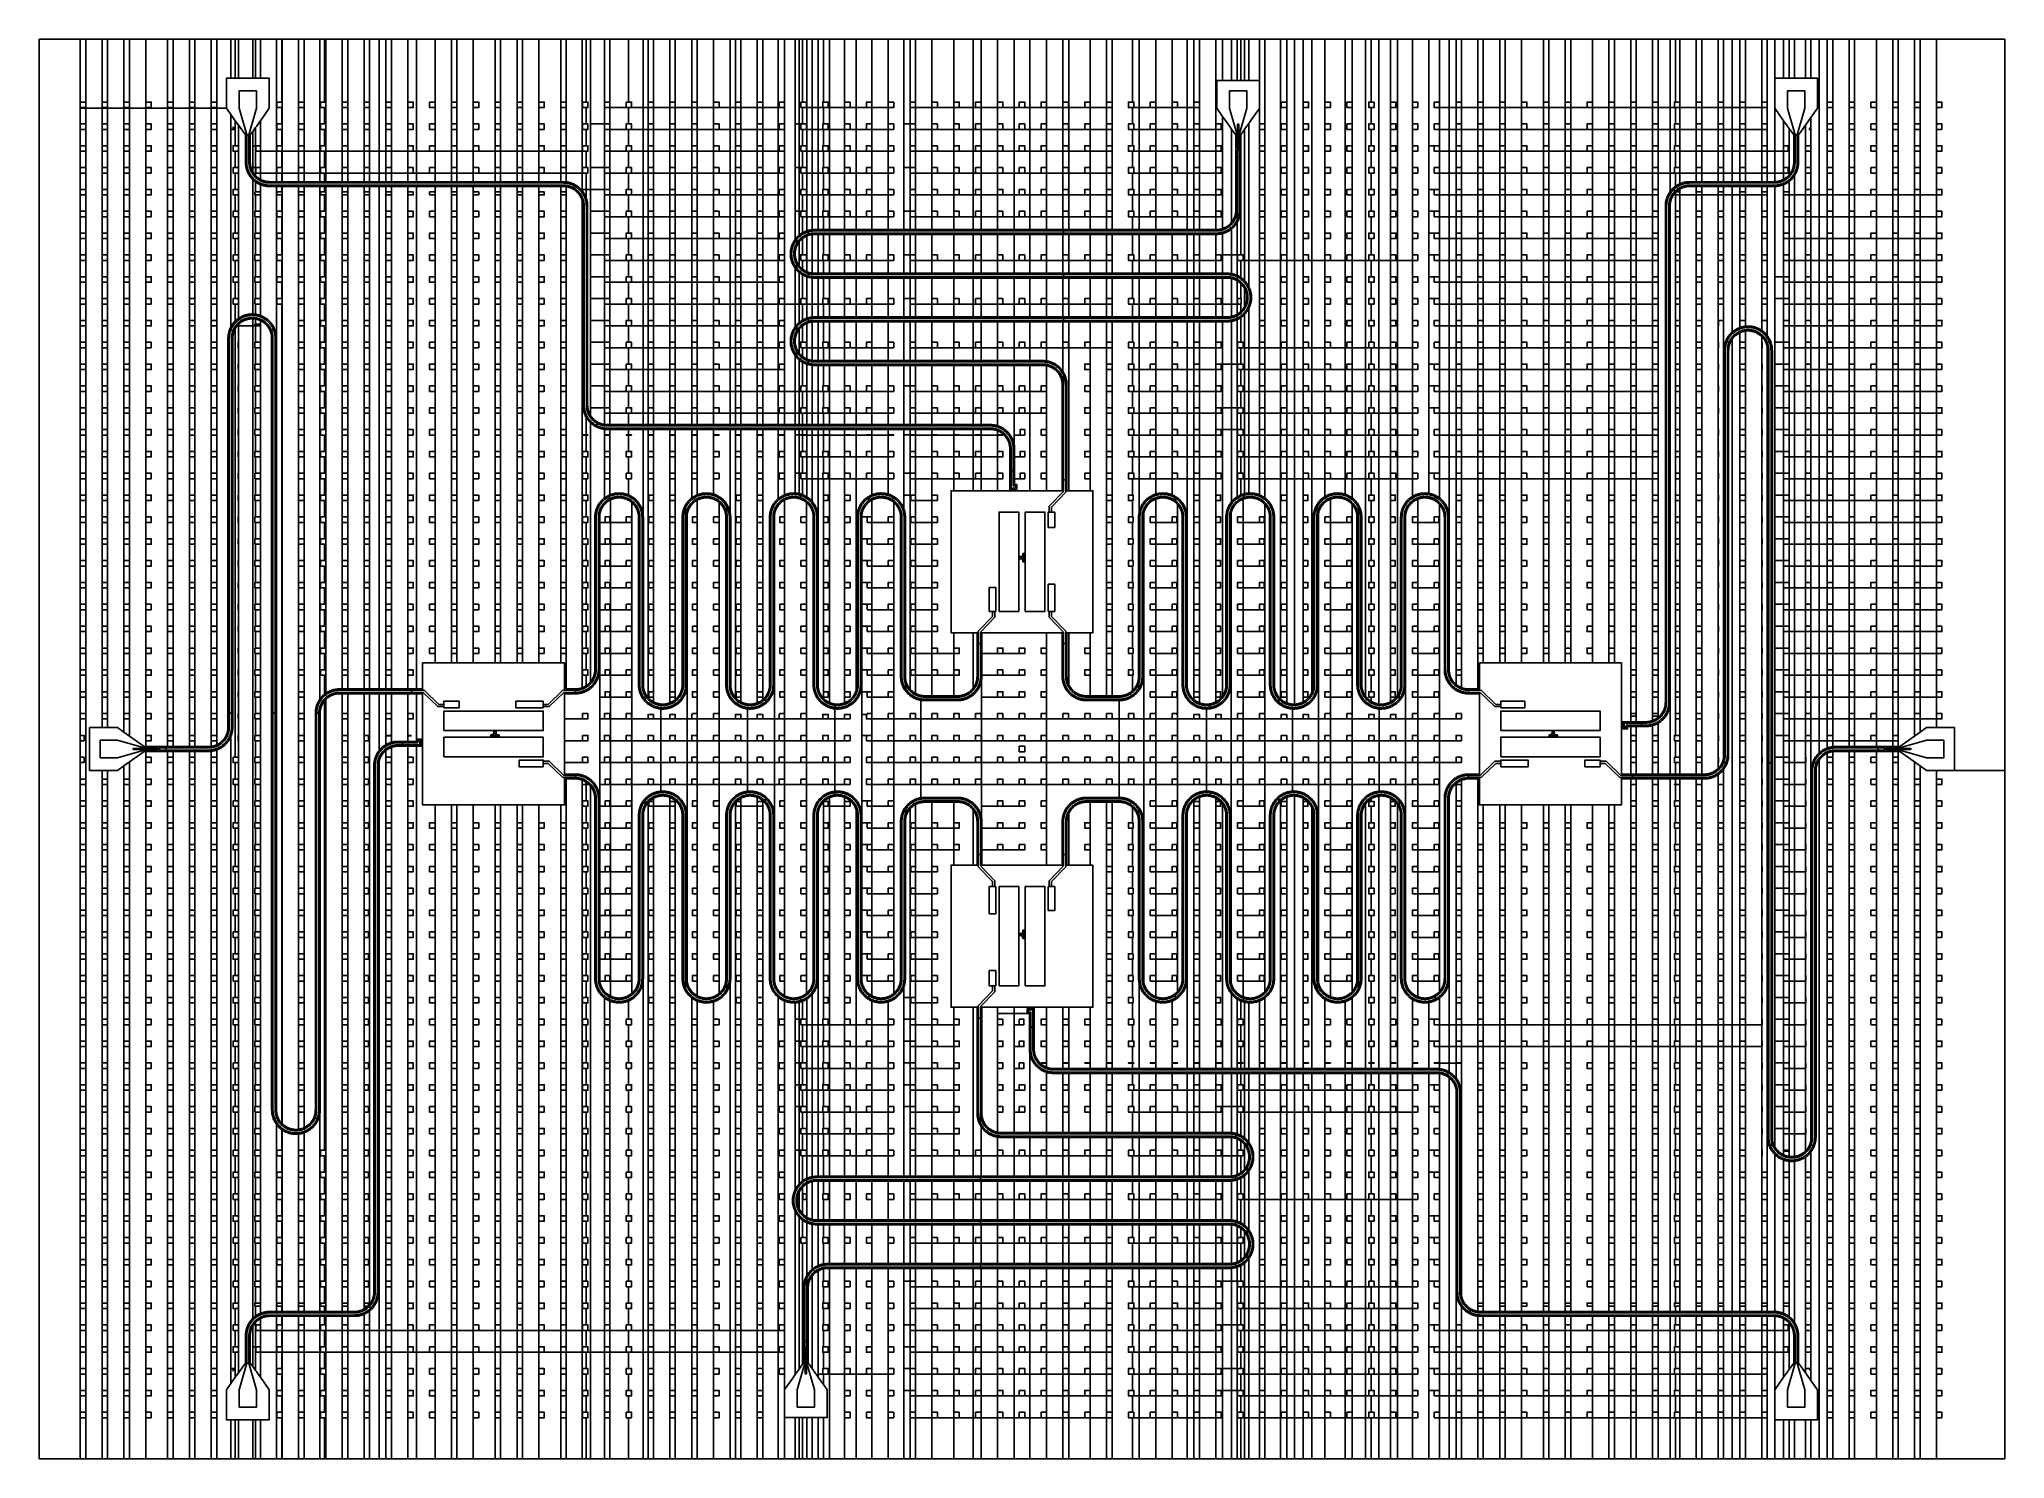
# Model space of a CAD drawing. Extents: x -4500 to 4500, y -3250 to 3250.
import ezdxf

# ---------------------------------------------------------------- set-up
doc = ezdxf.new("R2010")
doc.units = 0
for name, color, linetype in [('L136D1_1t1_SIS_junction', 5, 'CONTINUOUS'), ('L1D10', 1, 'CONTINUOUS'), ('L1D100', 4, 'CONTINUOUS'), ('L1D102', 3, 'CONTINUOUS'), ('L1D11', 2, 'CONTINUOUS')]:
    doc.layers.add(name, color=color, linetype=linetype)

# ---------------------------------------------------------------- blocks, each defined once
blk = doc.blocks.new('TOP_main_1_one_hole')
at = {"layer": 'L1D102'}
blk.add_lwpolyline([(-12.5, -12.5), (-12.5, 12.5), (12.5, 12.5), (12.5, -12.5), (12.5, -12.5)], close=True, dxfattribs=at)
blk = doc.blocks.new('TOP_main_1_Cheese_100')
at = {"layer": 'L1D100'}
for points in [[(-4500, -3250), (-4500, 3250), (-4312.5, 3250), (-4312.5, -3250)], [(-4312.5, 2962.5), (-4312.5, 3250), (-4287.5, 3250), (-4287.5, 2962.5)], [(-4287.5, 2934), (-4287.5, 3250), (-4212.5, 3250), (-4212.5, 2934)], [(-4212.5, 2962.5), (-4212.5, 3250), (-4187.5, 3250), (-4187.5, 2962.5)], [(-4187.5, 2934), (-4187.5, 3250), (-4112.5, 3250), (-4112.5, 2934)], [(-4112.5, 2962.5), (-4112.5, 3250), (-4087.5, 3250), (-4087.5, 2962.5)], [(-4087.5, 2934), (-4087.5, 3250), (-4012.5, 3250), (-4012.5, 2934)], [(-4012.5, 2934), (-4012.5, 2937.5), (-3987.5, 2937.5), (-3987.5, 2962.5), (-4012.5, 2962.5), (-4012.5, 3250), (-3912.5, 3250), (-3912.5, 2934)], [(-3912.5, 2962.5), (-3912.5, 3250), (-3887.5, 3250), (-3887.5, 2962.5)], [(-3887.5, 2934), (-3887.5, 3250), (-3812.5, 3250), (-3812.5, 2934)], [(-3812.5, 2962.5), (-3812.5, 3250), (-3787.5, 3250), (-3787.5, 2962.5)], [(-3787.5, 2934), (-3787.5, 3250), (-3712.5, 3250), (-3712.5, 2934)], [(-3712.5, 2962.5), (-3712.5, 3250), (-3687.5, 3250), (-3687.5, 2962.5)], [(-3687.5, 2934), (-3687.5, 3250), (-3622.734, 3250), (-3622.734, 3072), (-3643, 3072), (-3643, 2934)], [(-3622.734, 3072), (-3622.734, 3250), (-3602.44, 3250), (-3602.44, 3072)], [(-3602.44, 3072), (-3602.44, 3250), (-3587.5, 3250), (-3587.5, 3072)], [(-3587.5, 3072), (-3587.5, 3250), (-3522.522, 3250), (-3522.522, 3072)], [(-3522.522, 3072), (-3522.522, 3250), (-3509.807, 3250), (-3509.807, 3072)], [(-3509.807, 3072), (-3509.807, 3250), (-3487.5, 3250), (-3487.5, 3072)], [(-3487.5, 2737.5), (-3487.5, 2877.207), (-3447, 2934), (-3447, 3072), (-3487.5, 3072), (-3487.5, 3250), (-3414, 3250), (-3414, 2737.5)], [(-3414, 2737.5), (-3414, 3250), (-3389, 3250), (-3389, 2962.5), (-3412.5, 2962.5), (-3412.5, 2937.5), (-3389, 2937.5), (-3389, 2862.5), (-3412.5, 2862.5), (-3412.5, 2837.5), (-3389, 2837.5), (-3389, 2762.5), (-3412.5, 2762.5), (-3412.5, 2737.5)], [(-3389, 2962.5), (-3389, 3250), (-3387.5, 3250), (-3387.5, 2962.5)], [(-3387.5, 2737.5), (-3387.5, 3250), (-3312.5, 3250), (-3312.5, 2737.5)], [(-3312.5, 2962.5), (-3312.5, 3250), (-3287.5, 3250), (-3287.5, 2962.5)], [(-3287.5, 2737.5), (-3287.5, 3250), (-3215.413, 3250), (-3215.413, 2737.5)], [(-3215.413, 2737.5), (-3215.413, 3250), (-3193.372, 3250), (-3193.372, 2962.5), (-3212.5, 2962.5), (-3212.5, 2937.5), (-3193.372, 2937.5), (-3193.372, 2862.5), (-3212.5, 2862.5), (-3212.5, 2837.5), (-3193.372, 2837.5), (-3193.372, 2762.5), (-3212.5, 2762.5), (-3212.5, 2737.5)], [(-3193.372, 2962.5), (-3193.372, 3250), (-3187.5, 3250), (-3187.5, 2962.5)], [(-3187.5, 2737.5), (-3187.5, 3250), (-3112.5, 3250), (-3112.5, 2737.5)], [(-3112.5, 2962.5), (-3112.5, 3250), (-3087.5, 3250), (-3087.5, 2962.5)], [(-3087.5, 2737.5), (-3087.5, 3250), (-3012.5, 3250), (-3012.5, 2737.5)], [(-3012.5, 2962.5), (-3012.5, 3250), (-2987.5, 3250), (-2987.5, 2962.5)], [(-2987.5, 2737.5), (-2987.5, 3250), (-2943.414, 3250), (-2943.414, 2737.5)], [(-2943.414, 2737.5), (-2943.414, 3250), (-2912.5, 3250), (-2912.5, 2737.5)], [(-2912.5, 2962.5), (-2912.5, 3250), (-2887.5, 3250), (-2887.5, 2962.5)], [(-2887.5, 2737.5), (-2887.5, 3250), (-2812.5, 3250), (-2812.5, 2737.5)], [(-2787.5, 2737.5), (-2787.5, 2762.5), (-2812.5, 2762.5), (-2812.5, 2837.5), (-2787.5, 2837.5), (-2787.5, 2862.5), (-2812.5, 2862.5), (-2812.5, 2937.5), (-2787.5, 2937.5), (-2787.5, 2962.5), (-2812.5, 2962.5), (-2812.5, 3250), (-2773, 3250), (-2773, 2737.5)], [(-2773, 2737.5), (-2773, 3250), (-2687.5, 3250), (-2687.5, 2962.5), (-2712.5, 2962.5), (-2712.5, 2937.5), (-2687.5, 2937.5), (-2687.5, 2862.5), (-2712.5, 2862.5), (-2712.5, 2837.5), (-2687.5, 2837.5), (-2687.5, 2762.5), (-2712.5, 2762.5), (-2712.5, 2737.5)], [(-2687.5, 2737.5), (-2687.5, 3250), (-2612.5, 3250), (-2612.5, 2737.5)], [(-2612.5, 2962.5), (-2612.5, 3250), (-2587.5, 3250), (-2587.5, 2962.5)], [(-2587.5, 2737.5), (-2587.5, 3250), (-2512.5, 3250), (-2512.5, 2737.5)], [(-2487.5, 2737.5), (-2487.5, 2762.5), (-2512.5, 2762.5), (-2512.5, 2837.5), (-2487.5, 2837.5), (-2487.5, 2862.5), (-2512.5, 2862.5), (-2512.5, 2937.5), (-2487.5, 2937.5), (-2487.5, 2962.5), (-2512.5, 2962.5), (-2512.5, 3250), (-2412.5, 3250), (-2412.5, 2737.5)], [(-2412.5, 2962.5), (-2412.5, 3250), (-2387.5, 3250), (-2387.5, 2962.5)], [(-2387.5, 2737.5), (-2387.5, 3250), (-2312.5, 3250), (-2312.5, 2737.5)], [(-2312.5, 2962.5), (-2312.5, 3250), (-2287.5, 3250), (-2287.5, 2962.5)], [(-2287.5, 2737.5), (-2287.5, 3250), (-2212.5, 3250), (-2212.5, 2737.5)], [(-2187.5, 2737.5), (-2187.5, 2762.5), (-2212.5, 2762.5), (-2212.5, 2837.5), (-2187.5, 2837.5), (-2187.5, 2862.5), (-2212.5, 2862.5), (-2212.5, 2937.5), (-2187.5, 2937.5), (-2187.5, 2962.5), (-2212.5, 2962.5), (-2212.5, 3250), (-2112.5, 3250), (-2112.5, 2737.5)], [(-2112.5, 2962.5), (-2112.5, 3250), (-2087.5, 3250), (-2087.5, 2962.5)], [(-2087.5, 2737.5), (-2087.5, 3250), (-2013.434, 3250), (-2013.434, 2737.5)], [(-2013.434, 2737.5), (-2013.434, 3250), (-1995.582, 3250), (-1995.582, 2962.5), (-2012.5, 2962.5), (-2012.5, 2937.5), (-1995.582, 2937.5), (-1995.582, 2862.5), (-2012.5, 2862.5), (-2012.5, 2837.5), (-1995.582, 2837.5), (-1995.582, 2762.5), (-2012.5, 2762.5), (-2012.5, 2737.5)], [(-1995.582, 2562.5), (-1995.582, 2637.5), (-1987.5, 2637.5), (-1987.5, 2662.5), (-1995.582, 2662.5), (-1995.582, 2737.5), (-1987.5, 2737.5), (-1987.5, 2762.5), (-1995.582, 2762.5), (-1995.582, 2837.5), (-1987.5, 2837.5), (-1987.5, 2862.5), (-1995.582, 2862.5), (-1995.582, 2937.5), (-1987.5, 2937.5), (-1987.5, 2962.5), (-1995.582, 2962.5), (-1995.582, 3250), (-1975.296, 3250), (-1975.296, 2562.5)], [(-1975.296, 2862.5), (-1975.296, 3250), (-1912.5, 3250), (-1912.5, 2862.5)], [(-1912.5, 2962.5), (-1912.5, 3250), (-1887.5, 3250), (-1887.5, 2962.5)], [(-1887.5, 2937.5), (-1887.5, 3250), (-1801.834, 3250), (-1801.834, 2962.5), (-1812.5, 2962.5), (-1812.5, 2937.5)], [(-1787.5, 2937.5), (-1787.5, 2962.5), (-1801.834, 2962.5), (-1801.834, 3250), (-1734.354, 3250), (-1734.354, 2937.5)], [(-1734.354, 2937.5), (-1734.354, 3250), (-1711.62, 3250), (-1711.62, 2962.5), (-1712.5, 2962.5), (-1712.5, 2937.5)], [(-1711.62, 2962.5), (-1711.62, 3250), (-1687.5, 3250), (-1687.5, 2962.5)], [(-1687.5, 2937.5), (-1687.5, 3250), (-1612.5, 3250), (-1612.5, 2937.5)], [(-1612.5, 2962.5), (-1612.5, 3250), (-1587.5, 3250), (-1587.5, 2962.5)], [(-1587.5, 2937.5), (-1587.5, 3250), (-1512.5, 3250), (-1512.5, 2937.5)], [(-1512.5, 2962.5), (-1512.5, 3250), (-1487.5, 3250), (-1487.5, 2962.5)], [(-1487.5, 2937.5), (-1487.5, 3250), (-1412.5, 3250), (-1412.5, 2937.5)], [(-1387.5, 2937.5), (-1387.5, 2962.5), (-1412.5, 2962.5), (-1412.5, 3250), (-1335.922, 3250), (-1335.922, 2937.5)], [(-1335.922, 2937.5), (-1335.922, 3250), (-1312.5, 3250), (-1312.5, 2937.5)], [(-1312.5, 2962.5), (-1312.5, 3250), (-1287.5, 3250), (-1287.5, 2962.5)], [(-1287.5, 2937.5), (-1287.5, 3250), (-1212.5, 3250), (-1212.5, 2937.5)], [(-1212.5, 2962.5), (-1212.5, 3250), (-1187.5, 3250), (-1187.5, 2962.5)], [(-1187.5, 2937.5), (-1187.5, 3250), (-1115.849, 3250), (-1115.849, 2937.5)], [(-1115.849, 2937.5), (-1115.849, 3250), (-1087.5, 3250), (-1087.5, 2962.5), (-1112.5, 2962.5), (-1112.5, 2937.5)], [(-1087.5, 2037.5), (-1087.5, 3250), (-1038.924, 3250), (-1038.924, 2333.801), (-1040.655, 2331.406), (-1042.321, 2328.965), (-1043.921, 2326.481), (-1045.455, 2323.956), (-1046.921, 2321.39), (-1048.319, 2318.787), (-1049.646, 2316.147), (-1050.903, 2313.472), (-1052.088, 2310.766), (-1053.2, 2308.028), (-1054.24, 2305.262), (-1055.205, 2302.469), (-1056.096, 2299.652), (-1056.911, 2296.812), (-1057.65, 2293.951), (-1058.313, 2291.071), (-1058.9, 2288.175), (-1059.408, 2285.264), (-1059.839, 2282.341), (-1060.193, 2279.408), (-1060.468, 2276.465), (-1060.664, 2273.517), (-1060.782, 2270.565), (-1060.821, 2267.61), (-1060.821, 2267.59), (-1060.782, 2264.635), (-1060.664, 2261.683), (-1060.468, 2258.735), (-1060.193, 2255.792), (-1059.839, 2252.859), (-1059.408, 2249.936), (-1058.9, 2247.025), (-1058.313, 2244.129), (-1057.65, 2241.249), (-1056.911, 2238.388), (-1056.096, 2235.548), (-1055.205, 2232.731), (-1054.24, 2229.938), (-1053.2, 2227.172), (-1052.088, 2224.434), (-1050.903, 2221.728), (-1049.646, 2219.053), (-1048.319, 2216.413), (-1046.921, 2213.81), (-1045.455, 2211.244), (-1043.921, 2208.719), (-1042.321, 2206.235), (-1040.655, 2203.794), (-1038.924, 2201.399), (-1038.924, 2037.5)], [(-1038.924, 2862.5), (-1038.924, 3250), (-1020.981, 3250), (-1020.981, 2862.5)], [(-1020.981, 2862.5), (-1020.981, 3250), (-1004.572, 3250), (-1004.572, 2962.5), (-1012.5, 2962.5), (-1012.5, 2937.5), (-1004.572, 2937.5), (-1004.572, 2862.5)], [(-987.5, 2937.5), (-987.5, 2962.5), (-1004.572, 2962.5), (-1004.572, 3250), (-985.869, 3250), (-985.869, 2937.5)], [(-985.869, 2937.5), (-985.869, 3250), (-961.462, 3250), (-961.462, 2937.5)], [(-961.462, 2937.5), (-961.462, 3250), (-933.351, 3250), (-933.351, 2937.5)], [(-933.351, 2937.5), (-933.351, 3250), (-909, 3250), (-909, 2962.5), (-912.5, 2962.5), (-912.5, 2937.5)], [(-887.5, 2937.5), (-887.5, 2962.5), (-909, 2962.5), (-909, 3250), (-881.533, 3250), (-881.533, 2937.5)], [(-881.533, 2937.5), (-881.533, 3250), (-812.5, 3250), (-812.5, 2937.5)], [(-787.5, 2937.5), (-787.5, 2962.5), (-812.5, 2962.5), (-812.5, 3250), (-759.269, 3250), (-759.269, 2937.5)], [(-759.269, 2937.5), (-759.269, 3250), (-688.166, 3250), (-688.166, 2962.5), (-712.5, 2962.5), (-712.5, 2937.5)], [(-687.5, 2937.5), (-687.5, 2962.5), (-688.166, 2962.5), (-688.166, 3250), (-612.5, 3250), (-612.5, 2937.5)], [(-612.5, 2378.6), (-612.5, 2437.5), (-587.5, 2437.5), (-587.5, 2462.5), (-612.5, 2462.5), (-612.5, 2537.5), (-587.5, 2537.5), (-587.5, 2562.5), (-612.5, 2562.5), (-612.5, 2637.5), (-587.5, 2637.5), (-587.5, 2662.5), (-612.5, 2662.5), (-612.5, 2737.5), (-587.5, 2737.5), (-587.5, 2762.5), (-612.5, 2762.5), (-612.5, 2837.5), (-587.5, 2837.5), (-587.5, 2862.5), (-612.5, 2862.5), (-612.5, 2937.5), (-587.5, 2937.5), (-587.5, 2962.5), (-612.5, 2962.5), (-612.5, 3250), (-541.621, 3250), (-541.621, 2378.6)], [(-541.621, 2862.5), (-541.621, 3250), (-512.5, 3250), (-512.5, 2862.5)], [(-512.5, 2962.5), (-512.5, 3250), (-487.5, 3250), (-487.5, 2962.5)], [(-487.5, 2937.5), (-487.5, 3250), (-412.5, 3250), (-412.5, 2937.5)], [(-387.5, 2937.5), (-387.5, 2962.5), (-412.5, 2962.5), (-412.5, 3250), (-312.5, 3250), (-312.5, 2937.5)], [(-287.5, 2937.5), (-287.5, 2962.5), (-312.5, 2962.5), (-312.5, 3250), (-223.313, 3250), (-223.313, 2937.5)], [(-223.313, 2937.5), (-223.313, 3250), (-187.5, 3250), (-187.5, 2962.5), (-212.5, 2962.5), (-212.5, 2937.5)], [(-187.5, 2937.5), (-187.5, 3250), (-112.5, 3250), (-112.5, 2937.5)], [(-87.5, 2937.5), (-87.5, 2962.5), (-112.5, 2962.5), (-112.5, 3250), (-35.922, 3250), (-35.922, 2937.5)], [(-35.922, 2937.5), (-35.922, 3250), (36.508, 3250), (36.508, 2937.5), (12.5, 2937.5), (12.5, 2962.5), (-12.5, 2962.5), (-12.5, 2937.5)], [(36.508, 2937.5), (36.508, 3250), (112.5, 3250), (112.5, 2962.5), (87.5, 2962.5), (87.5, 2937.5)], [(112.5, 2937.5), (112.5, 3250), (187.5, 3250), (187.5, 2937.5)], [(212.5, 2937.5), (212.5, 2962.5), (187.5, 2962.5), (187.5, 3250), (214.98, 3250), (214.98, 2937.5)], [(214.98, 2937.5), (214.98, 3250), (312.5, 3250), (312.5, 2962.5), (287.5, 2962.5), (287.5, 2937.5)], [(312.5, 2937.5), (312.5, 3250), (387.5, 3250), (387.5, 2937.5)], [(387.5, 2962.5), (387.5, 3250), (412.5, 3250), (412.5, 2962.5)], [(412.5, 2378.6), (412.5, 3250), (506.006, 3250), (506.006, 2962.5), (487.5, 2962.5), (487.5, 2937.5), (506.006, 2937.5), (506.006, 2862.5), (487.5, 2862.5), (487.5, 2837.5), (506.006, 2837.5), (506.006, 2762.5), (487.5, 2762.5), (487.5, 2737.5), (506.006, 2737.5), (506.006, 2662.5), (487.5, 2662.5), (487.5, 2637.5), (506.006, 2637.5), (506.006, 2562.5), (487.5, 2562.5), (487.5, 2537.5), (506.006, 2537.5), (506.006, 2462.5), (487.5, 2462.5), (487.5, 2437.5), (506.006, 2437.5), (506.006, 2378.6)], [(512.5, 2937.5), (512.5, 2962.5), (506.006, 2962.5), (506.006, 3250), (536.508, 3250), (536.508, 2937.5)], [(536.508, 2937.5), (536.508, 3250), (612.5, 3250), (612.5, 2962.5), (587.5, 2962.5), (587.5, 2937.5)], [(612.5, 2937.5), (612.5, 3250), (687.5, 3250), (687.5, 2937.5)], [(712.5, 2937.5), (712.5, 2962.5), (687.5, 2962.5), (687.5, 3250), (756, 3250), (756, 2937.5)], [(756, 2937.5), (756, 3250), (787.5, 3250), (787.5, 2937.5)], [(787.5, 2962.5), (787.5, 3250), (812.5, 3250), (812.5, 2962.5)], [(812.5, 2837.5), (812.5, 3250), (887.5, 3250), (887.5, 2837.5)], [(887.5, 2378.6), (887.5, 2437.5), (912.5, 2437.5), (912.5, 2462.5), (887.5, 2462.5), (887.5, 2537.5), (912.5, 2537.5), (912.5, 2562.5), (887.5, 2562.5), (887.5, 2637.5), (912.5, 2637.5), (912.5, 2662.5), (887.5, 2662.5), (887.5, 2737.5), (912.5, 2737.5), (912.5, 2762.5), (887.5, 2762.5), (887.5, 2837.5), (912.5, 2837.5), (912.5, 2862.194), (912.282, 2862.5), (887.5, 2862.5), (887.5, 3250), (918.247, 3250), (918.247, 3062), (892, 3062), (892, 2934), (918.247, 2897.193), (918.247, 2383.208), (916.485, 2382.629), (913.907, 2381.869), (911.307, 2381.186), (908.687, 2380.582), (906.051, 2380.058), (903.4, 2379.613), (900.737, 2379.249), (898.063, 2378.965), (895.383, 2378.762), (892.698, 2378.641), (890.01, 2378.6)], [(918.247, 3062), (918.247, 3250), (960.061, 3250), (960.061, 3062)], [(960.061, 3062), (960.061, 3250), (985.694, 3250), (985.694, 3062)], [(985.694, 3062), (985.694, 3250), (1002.572, 3250), (1002.572, 3062)], [(1002.572, 3062), (1002.572, 3250), (1019.351, 3250), (1019.351, 3062)], [(1019.351, 3062), (1019.351, 3250), (1038.659, 3250), (1038.659, 3062)], [(1038.659, 3062), (1038.659, 3250), (1087.5, 3250), (1087.5, 3062)], [(1087.5, 2862.5), (1087.5, 2933.299), (1088, 2934), (1088, 3062), (1087.5, 3062), (1087.5, 3250), (1112.5, 3250), (1112.5, 2862.5)], [(1112.5, 2237.5), (1112.5, 3250), (1183.994, 3250), (1183.994, 2237.5)], [(1183.994, 2237.5), (1183.994, 3250), (1212.5, 3250), (1212.5, 2962.5), (1187.5, 2962.5), (1187.5, 2937.5), (1212.5, 2937.5), (1212.5, 2862.5), (1187.5, 2862.5), (1187.5, 2837.5), (1212.5, 2837.5), (1212.5, 2762.5), (1187.5, 2762.5), (1187.5, 2737.5), (1212.5, 2737.5), (1212.5, 2662.5), (1187.5, 2662.5), (1187.5, 2637.5), (1212.5, 2637.5), (1212.5, 2562.5), (1187.5, 2562.5), (1187.5, 2537.5), (1212.5, 2537.5), (1212.5, 2462.5), (1187.5, 2462.5), (1187.5, 2437.5), (1212.5, 2437.5), (1212.5, 2362.5), (1187.5, 2362.5), (1187.5, 2337.5), (1212.5, 2337.5), (1212.5, 2262.5), (1187.5, 2262.5), (1187.5, 2237.5)], [(1212.5, 2237.5), (1212.5, 3250), (1247.698, 3250), (1247.698, 2237.5)], [(1247.698, 2237.5), (1247.698, 3250), (1287.5, 3250), (1287.5, 2237.5)], [(1312.5, 2237.5), (1312.5, 2262.5), (1287.5, 2262.5), (1287.5, 2337.5), (1312.5, 2337.5), (1312.5, 2362.5), (1287.5, 2362.5), (1287.5, 2437.5), (1312.5, 2437.5), (1312.5, 2462.5), (1287.5, 2462.5), (1287.5, 2537.5), (1312.5, 2537.5), (1312.5, 2562.5), (1287.5, 2562.5), (1287.5, 2637.5), (1312.5, 2637.5), (1312.5, 2662.5), (1287.5, 2662.5), (1287.5, 2737.5), (1312.5, 2737.5), (1312.5, 2762.5), (1287.5, 2762.5), (1287.5, 2837.5), (1312.5, 2837.5), (1312.5, 2862.5), (1287.5, 2862.5), (1287.5, 2937.5), (1312.5, 2937.5), (1312.5, 2962.5), (1287.5, 2962.5), (1287.5, 3250), (1327.226, 3250), (1327.226, 2237.5)], [(1327.226, 2237.5), (1327.226, 3250), (1387.5, 3250), (1387.5, 2237.5)], [(1412.5, 2237.5), (1412.5, 2262.5), (1387.5, 2262.5), (1387.5, 2337.5), (1412.5, 2337.5), (1412.5, 2362.5), (1387.5, 2362.5), (1387.5, 2437.5), (1412.5, 2437.5), (1412.5, 2462.5), (1387.5, 2462.5), (1387.5, 2537.5), (1412.5, 2537.5), (1412.5, 2562.5), (1387.5, 2562.5), (1387.5, 2637.5), (1412.5, 2637.5), (1412.5, 2662.5), (1387.5, 2662.5), (1387.5, 2737.5), (1412.5, 2737.5), (1412.5, 2762.5), (1387.5, 2762.5), (1387.5, 2837.5), (1412.5, 2837.5), (1412.5, 2862.5), (1387.5, 2862.5), (1387.5, 2937.5), (1412.5, 2937.5), (1412.5, 2962.5), (1387.5, 2962.5), (1387.5, 3250), (1479.869, 3250), (1479.869, 2237.5)], [(1479.869, 2237.5), (1479.869, 3250), (1512.5, 3250), (1512.5, 2962.5), (1487.5, 2962.5), (1487.5, 2937.5), (1512.5, 2937.5), (1512.5, 2862.5), (1487.5, 2862.5), (1487.5, 2837.5), (1512.5, 2837.5), (1512.5, 2762.5), (1487.5, 2762.5), (1487.5, 2737.5), (1512.5, 2737.5), (1512.5, 2662.5), (1487.5, 2662.5), (1487.5, 2637.5), (1512.5, 2637.5), (1512.5, 2562.5), (1487.5, 2562.5), (1487.5, 2537.5), (1512.5, 2537.5), (1512.5, 2462.5), (1487.5, 2462.5), (1487.5, 2437.5), (1512.5, 2437.5), (1512.5, 2362.5), (1487.5, 2362.5), (1487.5, 2337.5), (1512.5, 2337.5), (1512.5, 2262.5), (1487.5, 2262.5), (1487.5, 2237.5)], [(1512.5, 2237.5), (1512.5, 3250), (1573.313, 3250), (1573.313, 2237.5)], [(1573.313, 2237.5), (1573.313, 3250), (1598.952, 3250), (1598.952, 2962.5), (1587.5, 2962.5), (1587.5, 2937.5), (1598.952, 2937.5), (1598.952, 2862.5), (1587.5, 2862.5), (1587.5, 2837.5), (1598.952, 2837.5), (1598.952, 2762.5), (1587.5, 2762.5), (1587.5, 2737.5), (1598.952, 2737.5), (1598.952, 2662.5), (1587.5, 2662.5), (1587.5, 2637.5), (1598.952, 2637.5), (1598.952, 2562.5), (1587.5, 2562.5), (1587.5, 2537.5), (1598.952, 2537.5), (1598.952, 2462.5), (1587.5, 2462.5), (1587.5, 2437.5), (1598.952, 2437.5), (1598.952, 2362.5), (1587.5, 2362.5), (1587.5, 2337.5), (1598.952, 2337.5), (1598.952, 2262.5), (1587.5, 2262.5), (1587.5, 2237.5)], [(1612.5, 2237.5), (1612.5, 2262.5), (1598.952, 2262.5), (1598.952, 2337.5), (1612.5, 2337.5), (1612.5, 2362.5), (1598.952, 2362.5), (1598.952, 2437.5), (1612.5, 2437.5), (1612.5, 2462.5), (1598.952, 2462.5), (1598.952, 2537.5), (1612.5, 2537.5), (1612.5, 2562.5), (1598.952, 2562.5), (1598.952, 2637.5), (1612.5, 2637.5), (1612.5, 2662.5), (1598.952, 2662.5), (1598.952, 2737.5), (1612.5, 2737.5), (1612.5, 2762.5), (1598.952, 2762.5), (1598.952, 2837.5), (1612.5, 2837.5), (1612.5, 2862.5), (1598.952, 2862.5), (1598.952, 2937.5), (1612.5, 2937.5), (1612.5, 2962.5), (1598.952, 2962.5), (1598.952, 3250), (1634.263, 3250), (1634.263, 2237.5)], [(1634.263, 2237.5), (1634.263, 3250), (1687.5, 3250), (1687.5, 2237.5)], [(1712.5, 2237.5), (1712.5, 2262.5), (1687.5, 2262.5), (1687.5, 2337.5), (1712.5, 2337.5), (1712.5, 2362.5), (1687.5, 2362.5), (1687.5, 2437.5), (1712.5, 2437.5), (1712.5, 2462.5), (1687.5, 2462.5), (1687.5, 2537.5), (1712.5, 2537.5), (1712.5, 2562.5), (1687.5, 2562.5), (1687.5, 2637.5), (1712.5, 2637.5), (1712.5, 2662.5), (1687.5, 2662.5), (1687.5, 2737.5), (1712.5, 2737.5), (1712.5, 2762.5), (1687.5, 2762.5), (1687.5, 2837.5), (1712.5, 2837.5), (1712.5, 2862.5), (1687.5, 2862.5), (1687.5, 2937.5), (1712.5, 2937.5), (1712.5, 2962.5), (1687.5, 2962.5), (1687.5, 3250), (1719.741, 3250), (1719.741, 2237.5)], [(1719.741, 2237.5), (1719.741, 3250), (1787.5, 3250), (1787.5, 2237.5)], [(1787.5, 1156.309), (1787.5, 1237.5), (1812.5, 1237.5), (1812.5, 1262.5), (1787.5, 1262.5), (1787.5, 1337.5), (1812.5, 1337.5), (1812.5, 1362.5), (1787.5, 1362.5), (1787.5, 1437.5), (1812.5, 1437.5), (1812.5, 1462.5), (1787.5, 1462.5), (1787.5, 1537.5), (1812.5, 1537.5), (1812.5, 1562.5), (1787.5, 1562.5), (1787.5, 1637.5), (1812.5, 1637.5), (1812.5, 1662.5), (1787.5, 1662.5), (1787.5, 1737.5), (1812.5, 1737.5), (1812.5, 1762.5), (1787.5, 1762.5), (1787.5, 1837.5), (1812.5, 1837.5), (1812.5, 1862.5), (1787.5, 1862.5), (1787.5, 1937.5), (1812.5, 1937.5), (1812.5, 1962.5), (1787.5, 1962.5), (1787.5, 2037.5), (1812.5, 2037.5), (1812.5, 2062.5), (1787.5, 2062.5), (1787.5, 2137.5), (1812.5, 2137.5), (1812.5, 2162.5), (1787.5, 2162.5), (1787.5, 2237.5), (1812.5, 2237.5), (1812.5, 2262.5), (1787.5, 2262.5), (1787.5, 2337.5), (1812.5, 2337.5), (1812.5, 2362.5), (1787.5, 2362.5), (1787.5, 2437.5), (1812.5, 2437.5), (1812.5, 2462.5), (1787.5, 2462.5), (1787.5, 2537.5), (1812.5, 2537.5), (1812.5, 2562.5), (1787.5, 2562.5), (1787.5, 2637.5), (1812.5, 2637.5), (1812.5, 2662.5), (1787.5, 2662.5), (1787.5, 2737.5), (1812.5, 2737.5), (1812.5, 2762.5), (1787.5, 2762.5), (1787.5, 2837.5), (1812.5, 2837.5), (1812.5, 2862.5), (1787.5, 2862.5), (1787.5, 2937.5), (1812.5, 2937.5), (1812.5, 2962.5), (1787.5, 2962.5), (1787.5, 3250), (1862.664, 3250), (1862.664, 1170.956), (1859.741, 1171.388), (1856.808, 1171.741), (1853.865, 1172.016), (1850.917, 1172.212), (1847.965, 1172.33), (1845.01, 1172.37), (1844.99, 1172.37), (1842.035, 1172.33), (1839.083, 1172.212), (1836.135, 1172.016), (1833.192, 1171.741), (1830.259, 1171.388), (1827.336, 1170.956), (1824.425, 1170.448), (1821.529, 1169.862), (1818.649, 1169.199), (1815.788, 1168.459), (1812.948, 1167.644), (1810.131, 1166.753), (1807.338, 1165.788), (1804.572, 1164.749), (1801.834, 1163.636), (1799.128, 1162.451), (1796.453, 1161.194), (1793.813, 1159.867), (1791.21, 1158.469), (1788.644, 1157.003)], [(1862.664, 2762.5), (1862.664, 3250), (1912.5, 3250), (1912.5, 2962.5), (1887.5, 2962.5), (1887.5, 2937.5), (1912.5, 2937.5), (1912.5, 2862.5), (1887.5, 2862.5), (1887.5, 2837.5), (1912.5, 2837.5), (1912.5, 2762.5)], [(1912.5, 2937.5), (1912.5, 3250), (1956, 3250), (1956, 2937.5)], [(1956, 2937.5), (1956, 3250), (1987.5, 3250), (1987.5, 2937.5)], [(1987.5, 2962.5), (1987.5, 3250), (2012.5, 3250), (2012.5, 2962.5)], [(2012.5, 2937.5), (2012.5, 3250), (2087.5, 3250), (2087.5, 2937.5)], [(2087.5, 2962.5), (2087.5, 3250), (2112.5, 3250), (2112.5, 2962.5)], [(2112.5, 2937.5), (2112.5, 3250), (2187.5, 3250), (2187.5, 2937.5)], [(2187.5, 2962.5), (2187.5, 3250), (2212.5, 3250), (2212.5, 2962.5)], [(2212.5, 2937.5), (2212.5, 3250), (2287.5, 3250), (2287.5, 2937.5)], [(2312.5, 2937.5), (2312.5, 2962.5), (2287.5, 2962.5), (2287.5, 3250), (2387.5, 3250), (2387.5, 2937.5)], [(2387.5, 2962.5), (2387.5, 3250), (2412.5, 3250), (2412.5, 2962.5)], [(2412.5, 2937.5), (2412.5, 3250), (2487.5, 3250), (2487.5, 2937.5)], [(2487.5, 2962.5), (2487.5, 3250), (2512.5, 3250), (2512.5, 2962.5)], [(2512.5, 2937.5), (2512.5, 3250), (2612.5, 3250), (2612.5, 2962.5), (2587.5, 2962.5), (2587.5, 2937.5)], [(2612.5, 2937.5), (2612.5, 3250), (2687.5, 3250), (2687.5, 2937.5)], [(2687.5, 2962.5), (2687.5, 3250), (2712.5, 3250), (2712.5, 2962.5)], [(2712.5, 2937.5), (2712.5, 3250), (2787.5, 3250), (2787.5, 2937.5)], [(2787.5, 2962.5), (2787.5, 3250), (2812.5, 3250), (2812.5, 2962.5)], [(2812.5, 2937.5), (2812.5, 3250), (2887.5, 3250), (2887.5, 2937.5)], [(2887.5, 2962.5), (2887.5, 3250), (2912.5, 3250), (2912.5, 2962.5)], [(2912.5, 2937.5), (2912.5, 3250), (2968, 3250), (2968, 2937.5)], [(2968, 2937.5), (2968, 3250), (2993, 3250), (2993, 2962.5), (2987.5, 2962.5), (2987.5, 2937.5)], [(2993, 2962.5), (2993, 3250), (3012.5, 3250), (3012.5, 2962.5)], [(3012.5, 2937.5), (3012.5, 3250), (3087.5, 3250), (3087.5, 2937.5)], [(3087.5, 2962.5), (3087.5, 3250), (3112.5, 3250), (3112.5, 2962.5)], [(3112.5, 2937.5), (3112.5, 3250), (3187.5, 3250), (3187.5, 2937.5)], [(3187.5, 2962.5), (3187.5, 3250), (3212.5, 3250), (3212.5, 2962.5)], [(3212.5, 2937.5), (3212.5, 3250), (3251.753, 3250), (3251.753, 2937.5)], [(3251.753, 2937.5), (3251.753, 3250), (3287.5, 3250), (3287.5, 2937.5)], [(3287.5, 2962.5), (3287.5, 3250), (3312.5, 3250), (3312.5, 2962.5)], [(3312.5, 2937.5), (3312.5, 3250), (3387.5, 3250), (3387.5, 2937.5)], [(3387.5, 2962.5), (3387.5, 3250), (3412.5, 3250), (3412.5, 2962.5)], [(3412.5, 2737.5), (3412.5, 3250), (3447, 3250), (3447, 2737.5)], [(3447, 3072), (3447, 3250), (3487.5, 3250), (3487.5, 3072)], [(3487.5, 3072), (3487.5, 3250), (3512.5, 3250), (3512.5, 3072)], [(3512.5, 3072), (3512.5, 3250), (3536.808, 3250), (3536.808, 3072)], [(3536.808, 3072), (3536.808, 3250), (3587.5, 3250), (3587.5, 3072)], [(3587.5, 3072), (3587.5, 3250), (3612.5, 3250), (3612.5, 3072)], [(3612.5, 2537.5), (3612.5, 2891.23), (3643, 2934), (3643, 3072), (3612.5, 3072), (3612.5, 3250), (3649.704, 3250), (3649.704, 2537.5)], [(3649.704, 2537.5), (3649.704, 3250), (3687.5, 3250), (3687.5, 2537.5)], [(3687.5, 2962.5), (3687.5, 3250), (3712.5, 3250), (3712.5, 2962.5)], [(3712.5, 2537.5), (3712.5, 3250), (3787.5, 3250), (3787.5, 2537.5)], [(3787.5, 2962.5), (3787.5, 3250), (3812.5, 3250), (3812.5, 2962.5)], [(3812.5, 2537.5), (3812.5, 3250), (3912.5, 3250), (3912.5, 2962.5), (3887.5, 2962.5), (3887.5, 2937.5), (3912.5, 2937.5), (3912.5, 2862.5), (3887.5, 2862.5), (3887.5, 2837.5), (3912.5, 2837.5), (3912.5, 2762.5), (3887.5, 2762.5), (3887.5, 2737.5), (3912.5, 2737.5), (3912.5, 2662.5), (3887.5, 2662.5), (3887.5, 2637.5), (3912.5, 2637.5), (3912.5, 2562.5), (3887.5, 2562.5), (3887.5, 2537.5)], [(3912.5, 2537.5), (3912.5, 3250), (3987.5, 3250), (3987.5, 2537.5)], [(3987.5, 2962.5), (3987.5, 3250), (4012.5, 3250), (4012.5, 2962.5)], [(4012.5, 2537.5), (4012.5, 3250), (4087.5, 3250), (4087.5, 2537.5)], [(4087.5, 2962.5), (4087.5, 3250), (4112.5, 3250), (4112.5, 2962.5)], [(4112.5, 2537.5), (4112.5, 3250), (4187.5, 3250), (4187.5, 2537.5)], [(4270, -98), (4270, 98), (4187.5, 98), (4187.5, 137.5), (4212.5, 137.5), (4212.5, 162.5), (4187.5, 162.5), (4187.5, 237.5), (4212.5, 237.5), (4212.5, 262.5), (4187.5, 262.5), (4187.5, 337.5), (4212.5, 337.5), (4212.5, 362.5), (4187.5, 362.5), (4187.5, 437.5), (4212.5, 437.5), (4212.5, 462.5), (4187.5, 462.5), (4187.5, 537.5), (4212.5, 537.5), (4212.5, 562.5), (4187.5, 562.5), (4187.5, 637.5), (4212.5, 637.5), (4212.5, 662.5), (4187.5, 662.5), (4187.5, 737.5), (4212.5, 737.5), (4212.5, 762.5), (4187.5, 762.5), (4187.5, 837.5), (4212.5, 837.5), (4212.5, 862.5), (4187.5, 862.5), (4187.5, 937.5), (4212.5, 937.5), (4212.5, 962.5), (4187.5, 962.5), (4187.5, 1037.5), (4212.5, 1037.5), (4212.5, 1062.5), (4187.5, 1062.5), (4187.5, 1137.5), (4212.5, 1137.5), (4212.5, 1162.5), (4187.5, 1162.5), (4187.5, 1237.5), (4212.5, 1237.5), (4212.5, 1262.5), (4187.5, 1262.5), (4187.5, 1337.5), (4212.5, 1337.5), (4212.5, 1362.5), (4187.5, 1362.5), (4187.5, 1437.5), (4212.5, 1437.5), (4212.5, 1462.5), (4187.5, 1462.5), (4187.5, 1537.5), (4212.5, 1537.5), (4212.5, 1562.5), (4187.5, 1562.5), (4187.5, 1637.5), (4212.5, 1637.5), (4212.5, 1662.5), (4187.5, 1662.5), (4187.5, 1737.5), (4212.5, 1737.5), (4212.5, 1762.5), (4187.5, 1762.5), (4187.5, 1837.5), (4212.5, 1837.5), (4212.5, 1862.5), (4187.5, 1862.5), (4187.5, 1937.5), (4212.5, 1937.5), (4212.5, 1962.5), (4187.5, 1962.5), (4187.5, 2037.5), (4212.5, 2037.5), (4212.5, 2062.5), (4187.5, 2062.5), (4187.5, 2137.5), (4212.5, 2137.5), (4212.5, 2162.5), (4187.5, 2162.5), (4187.5, 2237.5), (4212.5, 2237.5), (4212.5, 2262.5), (4187.5, 2262.5), (4187.5, 2337.5), (4212.5, 2337.5), (4212.5, 2362.5), (4187.5, 2362.5), (4187.5, 2437.5), (4212.5, 2437.5), (4212.5, 2462.5), (4187.5, 2462.5), (4187.5, 2537.5), (4212.5, 2537.5), (4212.5, 2562.5), (4187.5, 2562.5), (4187.5, 2637.5), (4212.5, 2637.5), (4212.5, 2662.5), (4187.5, 2662.5), (4187.5, 2737.5), (4212.5, 2737.5), (4212.5, 2762.5), (4187.5, 2762.5), (4187.5, 2837.5), (4212.5, 2837.5), (4212.5, 2862.5), (4187.5, 2862.5), (4187.5, 2937.5), (4212.5, 2937.5), (4212.5, 2962.5), (4187.5, 2962.5), (4187.5, 3250), (4500, 3250), (4500, -98)], [(-4312.5, 2934), (-4312.5, 2937.5), (-4287.5, 2937.5), (-4287.5, 2934)], [(-4312.5, 2862.5), (-4312.5, 2934), (-4287.5, 2934), (-4287.5, 2862.5)], [(-4287.5, -3250), (-4287.5, 2934), (-4212.5, 2934), (-4212.5, 98), (-4270, 98), (-4270, -98), (-4212.5, -98), (-4212.5, -3250)], [(-4212.5, 2934), (-4212.5, 2937.5), (-4187.5, 2937.5), (-4187.5, 2934)], [(-4212.5, 2862.5), (-4212.5, 2934), (-4187.5, 2934), (-4187.5, 2862.5)], [(-4112.5, 76.963), (-4142, 98), (-4187.5, 98), (-4187.5, 2934), (-4112.5, 2934)], [(-4112.5, 2934), (-4112.5, 2937.5), (-4087.5, 2937.5), (-4087.5, 2934)], [(-4112.5, 2862.5), (-4112.5, 2934), (-4087.5, 2934), (-4087.5, 2862.5)], [(-4020, 11), (-4057.161, 37.5), (-4087.5, 59.135), (-4087.5, 2934), (-4012.5, 2934), (-4012.5, 11)], [(-4012.5, 11), (-4012.5, 37.5), (-3987.5, 37.5), (-3987.5, 62.5), (-4012.5, 62.5), (-4012.5, 137.5), (-3987.5, 137.5), (-3987.5, 162.5), (-4012.5, 162.5), (-4012.5, 237.5), (-3987.5, 237.5), (-3987.5, 262.5), (-4012.5, 262.5), (-4012.5, 337.5), (-3987.5, 337.5), (-3987.5, 362.5), (-4012.5, 362.5), (-4012.5, 437.5), (-3987.5, 437.5), (-3987.5, 462.5), (-4012.5, 462.5), (-4012.5, 537.5), (-3987.5, 537.5), (-3987.5, 562.5), (-4012.5, 562.5), (-4012.5, 637.5), (-3987.5, 637.5), (-3987.5, 662.5), (-4012.5, 662.5), (-4012.5, 737.5), (-3987.5, 737.5), (-3987.5, 762.5), (-4012.5, 762.5), (-4012.5, 837.5), (-3987.5, 837.5), (-3987.5, 862.5), (-4012.5, 862.5), (-4012.5, 937.5), (-3987.5, 937.5), (-3987.5, 962.5), (-4012.5, 962.5), (-4012.5, 1037.5), (-3987.5, 1037.5), (-3987.5, 1062.5), (-4012.5, 1062.5), (-4012.5, 1137.5), (-3987.5, 1137.5), (-3987.5, 1162.5), (-4012.5, 1162.5), (-4012.5, 1237.5), (-3987.5, 1237.5), (-3987.5, 1262.5), (-4012.5, 1262.5), (-4012.5, 1337.5), (-3987.5, 1337.5), (-3987.5, 1362.5), (-4012.5, 1362.5), (-4012.5, 1437.5), (-3987.5, 1437.5), (-3987.5, 1462.5), (-4012.5, 1462.5), (-4012.5, 1537.5), (-3987.5, 1537.5), (-3987.5, 1562.5), (-4012.5, 1562.5), (-4012.5, 1637.5), (-3987.5, 1637.5), (-3987.5, 1662.5), (-4012.5, 1662.5), (-4012.5, 1737.5), (-3987.5, 1737.5), (-3987.5, 1762.5), (-4012.5, 1762.5), (-4012.5, 1837.5), (-3987.5, 1837.5), (-3987.5, 1862.5), (-4012.5, 1862.5), (-4012.5, 1937.5), (-3987.5, 1937.5), (-3987.5, 1962.5), (-4012.5, 1962.5), (-4012.5, 2037.5), (-3987.5, 2037.5), (-3987.5, 2062.5), (-4012.5, 2062.5), (-4012.5, 2137.5), (-3987.5, 2137.5), (-3987.5, 2162.5), (-4012.5, 2162.5), (-4012.5, 2237.5), (-3987.5, 2237.5), (-3987.5, 2262.5), (-4012.5, 2262.5), (-4012.5, 2337.5), (-3987.5, 2337.5), (-3987.5, 2362.5), (-4012.5, 2362.5), (-4012.5, 2437.5), (-3987.5, 2437.5), (-3987.5, 2462.5), (-4012.5, 2462.5), (-4012.5, 2537.5), (-3987.5, 2537.5), (-3987.5, 2562.5), (-4012.5, 2562.5), (-4012.5, 2637.5), (-3987.5, 2637.5), (-3987.5, 2662.5), (-4012.5, 2662.5), (-4012.5, 2737.5), (-3987.5, 2737.5), (-3987.5, 2762.5), (-4012.5, 2762.5), (-4012.5, 2837.5), (-3987.5, 2837.5), (-3987.5, 2862.5), (-4012.5, 2862.5), (-4012.5, 2934), (-3912.5, 2934), (-3912.5, 11)], [(-3912.5, 2934), (-3912.5, 2937.5), (-3887.5, 2937.5), (-3887.5, 2934)], [(-3912.5, 2862.5), (-3912.5, 2934), (-3887.5, 2934), (-3887.5, 2862.5)], [(-3887.5, 11), (-3887.5, 2934), (-3812.5, 2934), (-3812.5, 11)], [(-3812.5, 2934), (-3812.5, 2937.5), (-3787.5, 2937.5), (-3787.5, 2934)], [(-3812.5, 2862.5), (-3812.5, 2934), (-3787.5, 2934), (-3787.5, 2862.5)], [(-3787.5, 11), (-3787.5, 2934), (-3712.5, 2934), (-3712.5, 11.89), (-3714.263, 11.649), (-3716.937, 11.365), (-3719.617, 11.162), (-3722.302, 11.041), (-3724.99, 11)], [(-3712.5, 2934), (-3712.5, 2937.5), (-3687.5, 2937.5), (-3687.5, 2934)], [(-3712.5, 2862.5), (-3712.5, 2934), (-3687.5, 2934), (-3687.5, 2862.5)], [(-3687.5, 19.293), (-3687.5, 2934), (-3643, 2934), (-3622.734, 2905.58), (-3622.734, 1933.734), (-3623.497, 1932.311), (-3624.825, 1929.671), (-3626.081, 1926.997), (-3627.266, 1924.29), (-3628.379, 1921.552), (-3629.418, 1918.786), (-3630.384, 1915.993), (-3631.274, 1913.176), (-3632.09, 1910.336), (-3632.829, 1907.475), (-3633.492, 1904.595), (-3634.078, 1901.699), (-3634.587, 1898.789), (-3635.018, 1895.865), (-3635.371, 1892.932), (-3635.646, 1889.99), (-3635.843, 1887.041), (-3635.961, 1884.089), (-3636, 1881.134), (-3636, 99.99), (-3636.041, 97.302), (-3636.162, 94.617), (-3636.365, 91.937), (-3636.649, 89.263), (-3637.013, 86.6), (-3637.458, 83.949), (-3637.982, 81.313), (-3638.586, 78.693), (-3639.269, 76.093), (-3640.029, 73.515), (-3640.868, 70.961), (-3641.783, 68.434), (-3642.774, 65.935), (-3643.84, 63.467), (-3644.98, 61.033), (-3646.193, 58.634), (-3647.478, 56.273), (-3648.834, 53.952), (-3650.259, 51.673), (-3651.753, 49.438), (-3653.313, 47.249), (-3654.939, 45.108), (-3656.628, 43.017), (-3658.38, 40.979), (-3660.193, 38.994), (-3662.065, 37.065), (-3663.994, 35.193), (-3665.979, 33.38), (-3668.017, 31.628), (-3670.108, 29.939), (-3672.249, 28.313), (-3674.438, 26.753), (-3676.673, 25.259), (-3678.952, 23.834), (-3681.273, 22.478), (-3683.634, 21.193), (-3686.033, 19.98)], [(-3622.734, 1933.734), (-3622.734, 2837.5), (-3612.5, 2837.5), (-3604.89, 2837.5), (-3612.5, 2848.171), (-3612.5, 2837.5), (-3622.734, 2837.5), (-3622.734, 2905.58), (-3602.44, 2877.123), (-3602.44, 2762.5), (-3612.5, 2762.5), (-3612.5, 2737.5), (-3602.44, 2737.5), (-3602.44, 2662.5), (-3612.5, 2662.5), (-3612.5, 2637.5), (-3602.44, 2637.5), (-3602.44, 2562.5), (-3612.5, 2562.5), (-3612.5, 2537.5), (-3602.44, 2537.5), (-3602.44, 2462.5), (-3612.5, 2462.5), (-3612.5, 2437.5), (-3602.44, 2437.5), (-3602.44, 2362.5), (-3612.5, 2362.5), (-3612.5, 2337.5), (-3602.44, 2337.5), (-3602.44, 2262.5), (-3612.5, 2262.5), (-3612.5, 2237.5), (-3602.44, 2237.5), (-3602.44, 2162.5), (-3612.5, 2162.5), (-3612.5, 2137.5), (-3602.44, 2137.5), (-3602.44, 2062.5), (-3612.5, 2062.5), (-3612.5, 2037.5), (-3602.44, 2037.5), (-3602.44, 1960.654), (-3604.53, 1958.564), (-3606.563, 1956.42), (-3608.538, 1954.222), (-3610.454, 1951.973), (-3612.309, 1949.673), (-3614.103, 1947.325), (-3615.833, 1944.93), (-3617.5, 1942.489), (-3619.1, 1940.006), (-3620.634, 1937.48), (-3622.1, 1934.914)], [(-3389, 2862.5), (-3389, 2937.5), (-3387.5, 2937.5), (-3387.5, 2862.5)], [(-3312.5, 2862.5), (-3312.5, 2937.5), (-3287.5, 2937.5), (-3287.5, 2862.5)], [(-3193.372, 2862.5), (-3193.372, 2937.5), (-3187.5, 2937.5), (-3187.5, 2862.5)], [(-3112.5, 2862.5), (-3112.5, 2937.5), (-3087.5, 2937.5), (-3087.5, 2862.5)], [(-3012.5, 2862.5), (-3012.5, 2937.5), (-2987.5, 2937.5), (-2987.5, 2862.5)], [(-2912.5, 2862.5), (-2912.5, 2937.5), (-2887.5, 2937.5), (-2887.5, 2862.5)], [(-2612.5, 2862.5), (-2612.5, 2937.5), (-2587.5, 2937.5), (-2587.5, 2862.5)], [(-2412.5, 2862.5), (-2412.5, 2937.5), (-2387.5, 2937.5), (-2387.5, 2862.5)], [(-2312.5, 2862.5), (-2312.5, 2937.5), (-2287.5, 2937.5), (-2287.5, 2862.5)], [(-2112.5, 2862.5), (-2112.5, 2937.5), (-2087.5, 2937.5), (-2087.5, 2862.5)], [(-1912.5, 2862.5), (-1912.5, 2937.5), (-1887.5, 2937.5), (-1887.5, 2862.5)], [(-1887.5, 2837.5), (-1887.5, 2937.5), (-1801.834, 2937.5), (-1801.834, 2862.5), (-1812.5, 2862.5), (-1812.5, 2837.5)], [(-1787.5, 2837.5), (-1787.5, 2862.5), (-1801.834, 2862.5), (-1801.834, 2937.5), (-1734.354, 2937.5), (-1734.354, 2837.5)], [(-1734.354, 2837.5), (-1734.354, 2937.5), (-1711.62, 2937.5), (-1711.62, 2862.5), (-1712.5, 2862.5), (-1712.5, 2837.5)], [(-1711.62, 2862.5), (-1711.62, 2937.5), (-1687.5, 2937.5), (-1687.5, 2862.5)], [(-1687.5, 2837.5), (-1687.5, 2937.5), (-1612.5, 2937.5), (-1612.5, 2837.5)], [(-1612.5, 2862.5), (-1612.5, 2937.5), (-1587.5, 2937.5), (-1587.5, 2862.5)], [(-1587.5, 2837.5), (-1587.5, 2937.5), (-1512.5, 2937.5), (-1512.5, 2837.5)], [(-1512.5, 2862.5), (-1512.5, 2937.5), (-1487.5, 2937.5), (-1487.5, 2862.5)], [(-1487.5, 2837.5), (-1487.5, 2937.5), (-1412.5, 2937.5), (-1412.5, 2837.5)], [(-1387.5, 2837.5), (-1387.5, 2862.5), (-1412.5, 2862.5), (-1412.5, 2937.5), (-1335.922, 2937.5), (-1335.922, 2837.5)], [(-1335.922, 2837.5), (-1335.922, 2937.5), (-1312.5, 2937.5), (-1312.5, 2837.5)], [(-1312.5, 2862.5), (-1312.5, 2937.5), (-1287.5, 2937.5), (-1287.5, 2862.5)], [(-1287.5, 2837.5), (-1287.5, 2937.5), (-1212.5, 2937.5), (-1212.5, 2837.5)], [(-1212.5, 2862.5), (-1212.5, 2937.5), (-1187.5, 2937.5), (-1187.5, 2862.5)], [(-1187.5, 2837.5), (-1187.5, 2937.5), (-1115.849, 2937.5), (-1115.849, 2837.5)], [(-1115.849, 2837.5), (-1115.849, 2937.5), (-1087.5, 2937.5), (-1087.5, 2862.5), (-1112.5, 2862.5), (-1112.5, 2837.5)], [(-987.5, 2837.5), (-987.5, 2862.5), (-1004.572, 2862.5), (-1004.572, 2937.5), (-985.869, 2937.5), (-985.869, 2837.5)], [(-985.869, 2837.5), (-985.869, 2937.5), (-961.462, 2937.5), (-961.462, 2837.5)], [(-961.462, 2837.5), (-961.462, 2937.5), (-933.351, 2937.5), (-933.351, 2837.5)], [(-933.351, 2837.5), (-933.351, 2937.5), (-909, 2937.5), (-909, 2862.5), (-912.5, 2862.5), (-912.5, 2837.5)], [(-887.5, 2837.5), (-887.5, 2862.5), (-909, 2862.5), (-909, 2937.5), (-881.533, 2937.5), (-881.533, 2837.5)], [(-881.533, 2837.5), (-881.533, 2937.5), (-812.5, 2937.5), (-812.5, 2837.5)], [(-787.5, 2837.5), (-787.5, 2862.5), (-812.5, 2862.5), (-812.5, 2937.5), (-759.269, 2937.5), (-759.269, 2837.5)], [(-759.269, 2837.5), (-759.269, 2937.5), (-688.166, 2937.5), (-688.166, 2862.5), (-712.5, 2862.5), (-712.5, 2837.5)], [(-687.5, 2837.5), (-687.5, 2862.5), (-688.166, 2862.5), (-688.166, 2937.5), (-612.5, 2937.5), (-612.5, 2837.5)], [(-512.5, 2862.5), (-512.5, 2937.5), (-487.5, 2937.5), (-487.5, 2862.5)], [(-487.5, 2837.5), (-487.5, 2937.5), (-412.5, 2937.5), (-412.5, 2837.5)], [(-387.5, 2837.5), (-387.5, 2862.5), (-412.5, 2862.5), (-412.5, 2937.5), (-312.5, 2937.5), (-312.5, 2837.5)], [(-287.5, 2837.5), (-287.5, 2862.5), (-312.5, 2862.5), (-312.5, 2937.5), (-223.313, 2937.5), (-223.313, 2837.5)], [(-223.313, 2837.5), (-223.313, 2937.5), (-187.5, 2937.5), (-187.5, 2862.5), (-212.5, 2862.5), (-212.5, 2837.5)], [(-187.5, 2837.5), (-187.5, 2937.5), (-112.5, 2937.5), (-112.5, 2837.5)], [(-87.5, 2837.5), (-87.5, 2862.5), (-112.5, 2862.5), (-112.5, 2937.5), (-35.922, 2937.5), (-35.922, 2837.5)], [(-35.922, 2837.5), (-35.922, 2937.5), (36.508, 2937.5), (36.508, 2837.5), (12.5, 2837.5), (12.5, 2862.5), (-12.5, 2862.5), (-12.5, 2837.5)], [(36.508, 2837.5), (36.508, 2937.5), (112.5, 2937.5), (112.5, 2862.5), (87.5, 2862.5), (87.5, 2837.5)], [(112.5, 2837.5), (112.5, 2937.5), (187.5, 2937.5), (187.5, 2837.5)], [(212.5, 2837.5), (212.5, 2862.5), (187.5, 2862.5), (187.5, 2937.5), (214.98, 2937.5), (214.98, 2837.5)], [(214.98, 2837.5), (214.98, 2937.5), (312.5, 2937.5), (312.5, 2862.5), (287.5, 2862.5), (287.5, 2837.5)], [(312.5, 2837.5), (312.5, 2937.5), (387.5, 2937.5), (387.5, 2837.5)], [(387.5, 2862.5), (387.5, 2937.5), (412.5, 2937.5), (412.5, 2862.5)], [(512.5, 2837.5), (512.5, 2862.5), (506.006, 2862.5), (506.006, 2937.5), (536.508, 2937.5), (536.508, 2837.5)], [(536.508, 2837.5), (536.508, 2937.5), (612.5, 2937.5), (612.5, 2862.5), (587.5, 2862.5), (587.5, 2837.5)], [(612.5, 2837.5), (612.5, 2937.5), (687.5, 2937.5), (687.5, 2837.5)], [(712.5, 2837.5), (712.5, 2862.5), (687.5, 2862.5), (687.5, 2937.5), (756, 2937.5), (756, 2837.5)], [(756, 2837.5), (756, 2937.5), (787.5, 2937.5), (787.5, 2837.5)], [(787.5, 2862.5), (787.5, 2937.5), (812.5, 2937.5), (812.5, 2862.5)], [(918.247, 2383.208), (918.247, 2897.193), (943.919, 2861.195), (960.061, 2838.557), (960.061, 2412.708), (958.372, 2410.617), (956.62, 2408.579), (954.807, 2406.594), (952.935, 2404.665), (951.006, 2402.793), (949.021, 2400.98), (946.983, 2399.228), (944.892, 2397.539), (943.919, 2396.8), (942.751, 2395.913), (940.562, 2394.353), (938.327, 2392.859), (936.048, 2391.434), (933.727, 2390.078), (931.366, 2388.793), (928.967, 2387.58), (926.533, 2386.44), (924.065, 2385.374), (921.566, 2384.383), (919.039, 2383.468)], [(1038.659, 2237.5), (1038.659, 2864.809), (1054.24, 2886.658), (1087.5, 2933.299), (1087.5, 2237.5)], [(1912.5, 2837.5), (1912.5, 2937.5), (1956, 2937.5), (1956, 2837.5)], [(1956, 2837.5), (1956, 2937.5), (1987.5, 2937.5), (1987.5, 2837.5)], [(1987.5, 2862.5), (1987.5, 2937.5), (2012.5, 2937.5), (2012.5, 2862.5)], [(2012.5, 2837.5), (2012.5, 2937.5), (2087.5, 2937.5), (2087.5, 2837.5)], [(2087.5, 2862.5), (2087.5, 2937.5), (2112.5, 2937.5), (2112.5, 2862.5)], [(2112.5, 2837.5), (2112.5, 2937.5), (2187.5, 2937.5), (2187.5, 2837.5)], [(2187.5, 2862.5), (2187.5, 2937.5), (2212.5, 2937.5), (2212.5, 2862.5)], [(2212.5, 2837.5), (2212.5, 2937.5), (2287.5, 2937.5), (2287.5, 2837.5)], [(2312.5, 2837.5), (2312.5, 2862.5), (2287.5, 2862.5), (2287.5, 2937.5), (2387.5, 2937.5), (2387.5, 2837.5)], [(2387.5, 2862.5), (2387.5, 2937.5), (2412.5, 2937.5), (2412.5, 2862.5)], [(2412.5, 2837.5), (2412.5, 2937.5), (2487.5, 2937.5), (2487.5, 2837.5)], [(2487.5, 2862.5), (2487.5, 2937.5), (2512.5, 2937.5), (2512.5, 2862.5)], [(2512.5, 2837.5), (2512.5, 2937.5), (2612.5, 2937.5), (2612.5, 2862.5), (2587.5, 2862.5), (2587.5, 2837.5)], [(2612.5, 2837.5), (2612.5, 2937.5), (2687.5, 2937.5), (2687.5, 2837.5)], [(2687.5, 2862.5), (2687.5, 2937.5), (2712.5, 2937.5), (2712.5, 2862.5)], [(2712.5, 2837.5), (2712.5, 2937.5), (2787.5, 2937.5), (2787.5, 2837.5)], [(2787.5, 2862.5), (2787.5, 2937.5), (2812.5, 2937.5), (2812.5, 2862.5)], [(2812.5, 2837.5), (2812.5, 2937.5), (2887.5, 2937.5), (2887.5, 2837.5)], [(2887.5, 2862.5), (2887.5, 2937.5), (2912.5, 2937.5), (2912.5, 2862.5)], [(2912.5, 2837.5), (2912.5, 2937.5), (2968, 2937.5), (2968, 2837.5)], [(2968, 2837.5), (2968, 2937.5), (2993, 2937.5), (2993, 2862.5), (2987.5, 2862.5), (2987.5, 2837.5)], [(2993, 2862.5), (2993, 2937.5), (3012.5, 2937.5), (3012.5, 2862.5)], [(3012.5, 2837.5), (3012.5, 2937.5), (3087.5, 2937.5), (3087.5, 2837.5)], [(3087.5, 2862.5), (3087.5, 2937.5), (3112.5, 2937.5), (3112.5, 2862.5)], [(3112.5, 2837.5), (3112.5, 2937.5), (3187.5, 2937.5), (3187.5, 2837.5)], [(3187.5, 2862.5), (3187.5, 2937.5), (3212.5, 2937.5), (3212.5, 2862.5)], [(3212.5, 2837.5), (3212.5, 2937.5), (3251.753, 2937.5), (3251.753, 2837.5)], [(3251.753, 2837.5), (3251.753, 2937.5), (3287.5, 2937.5), (3287.5, 2837.5)], [(3287.5, 2862.5), (3287.5, 2937.5), (3312.5, 2937.5), (3312.5, 2862.5)], [(3312.5, 2837.5), (3312.5, 2937.5), (3387.5, 2937.5), (3387.5, 2837.5)], [(3387.5, 2862.5), (3387.5, 2937.5), (3412.5, 2937.5), (3412.5, 2862.5)], [(3447, 2737.5), (3447, 2934), (3487.5, 2877.207), (3487.5, 2737.5)], [(3587.5, 2762.5), (3587.5, 2856.172), (3612.5, 2891.23), (3612.5, 2848.171), (3604.89, 2837.5), (3612.5, 2837.5), (3612.5, 2762.5)], [(3687.5, 2862.5), (3687.5, 2937.5), (3712.5, 2937.5), (3712.5, 2862.5)], [(3787.5, 2862.5), (3787.5, 2937.5), (3812.5, 2937.5), (3812.5, 2862.5)], [(3987.5, 2862.5), (3987.5, 2937.5), (4012.5, 2937.5), (4012.5, 2862.5)], [(4087.5, 2862.5), (4087.5, 2937.5), (4112.5, 2937.5), (4112.5, 2862.5)], [(-4312.5, 2762.5), (-4312.5, 2837.5), (-4287.5, 2837.5), (-4287.5, 2762.5)], [(-4212.5, 2762.5), (-4212.5, 2837.5), (-4187.5, 2837.5), (-4187.5, 2762.5)], [(-4112.5, 2762.5), (-4112.5, 2837.5), (-4087.5, 2837.5), (-4087.5, 2762.5)], [(-3912.5, 2762.5), (-3912.5, 2837.5), (-3887.5, 2837.5), (-3887.5, 2762.5)], [(-3812.5, 2762.5), (-3812.5, 2837.5), (-3787.5, 2837.5), (-3787.5, 2762.5)], [(-3712.5, 2762.5), (-3712.5, 2837.5), (-3687.5, 2837.5), (-3687.5, 2762.5)], [(-3602.44, 2762.5), (-3602.44, 2877.123), (-3587.5, 2856.172), (-3587.5, 2762.5)], [(-3587.5, 1972.849), (-3587.5, 2856.172), (-3586.365, 2854.581), (-3556, 2812), (-3556, 2686.99), (-3555.961, 2684.035), (-3555.843, 2681.083), (-3555.646, 2678.135), (-3555.371, 2675.192), (-3555.018, 2672.259), (-3554.587, 2669.336), (-3554.078, 2666.425), (-3553.492, 2663.529), (-3552.829, 2660.649), (-3552.09, 2657.788), (-3551.274, 2654.948), (-3550.384, 2652.131), (-3549.418, 2649.338), (-3548.379, 2646.572), (-3547.266, 2643.834), (-3546.081, 2641.128), (-3544.825, 2638.453), (-3543.497, 2635.813), (-3542.1, 2633.21), (-3540.634, 2630.644), (-3539.1, 2628.119), (-3537.5, 2625.635), (-3535.833, 2623.194), (-3534.103, 2620.799), (-3532.309, 2618.451), (-3530.454, 2616.151), (-3528.538, 2613.902), (-3526.563, 2611.704), (-3524.53, 2609.56), (-3522.522, 2607.552), (-3522.522, 1992.091), (-3524.99, 1992.124), (-3525.01, 1992.124), (-3527.965, 1992.085), (-3530.917, 1991.967), (-3533.865, 1991.77), (-3536.808, 1991.495), (-3539.741, 1991.142), (-3542.664, 1990.711), (-3545.575, 1990.202), (-3548.471, 1989.616), (-3551.351, 1988.953), (-3554.212, 1988.214), (-3557.052, 1987.398), (-3559.869, 1986.508), (-3562.662, 1985.542), (-3565.428, 1984.503), (-3568.166, 1983.391), (-3570.872, 1982.205), (-3573.547, 1980.949), (-3576.187, 1979.621), (-3578.79, 1978.224), (-3581.356, 1976.758), (-3583.881, 1975.224), (-3586.365, 1973.624)], [(-3522.522, 2643.273), (-3523.807, 2645.634), (-3525.02, 2648.033), (-3526.16, 2650.467), (-3527.226, 2652.935), (-3528.217, 2655.434), (-3529.132, 2657.961), (-3529.971, 2660.515), (-3530.556, 2662.5), (-3530.731, 2663.093), (-3531.414, 2665.693), (-3532.018, 2668.313), (-3532.542, 2670.949), (-3532.987, 2673.6), (-3533.351, 2676.263), (-3533.635, 2678.937), (-3533.838, 2681.617), (-3533.959, 2684.302), (-3534, 2686.99), (-3534, 2812), (-3522.522, 2828.096)], [(-3522.522, 2762.5), (-3522.522, 2828.096), (-3515.816, 2837.5), (-3509.807, 2845.925), (-3509.807, 2762.5)], [(-3509.807, 2762.5), (-3509.807, 2845.925), (-3506.006, 2851.256), (-3487.5, 2877.207), (-3487.5, 2762.5)], [(-3389, 2762.5), (-3389, 2837.5), (-3387.5, 2837.5), (-3387.5, 2762.5)], [(-3312.5, 2762.5), (-3312.5, 2837.5), (-3287.5, 2837.5), (-3287.5, 2762.5)], [(-3193.372, 2762.5), (-3193.372, 2837.5), (-3187.5, 2837.5), (-3187.5, 2762.5)], [(-3112.5, 2762.5), (-3112.5, 2837.5), (-3087.5, 2837.5), (-3087.5, 2762.5)], [(-3012.5, 2762.5), (-3012.5, 2837.5), (-2987.5, 2837.5), (-2987.5, 2762.5)], [(-2912.5, 2762.5), (-2912.5, 2837.5), (-2887.5, 2837.5), (-2887.5, 2762.5)], [(-2612.5, 2762.5), (-2612.5, 2837.5), (-2587.5, 2837.5), (-2587.5, 2762.5)], [(-2412.5, 2762.5), (-2412.5, 2837.5), (-2387.5, 2837.5), (-2387.5, 2762.5)], [(-2312.5, 2762.5), (-2312.5, 2837.5), (-2287.5, 2837.5), (-2287.5, 2762.5)], [(-2112.5, 2762.5), (-2112.5, 2837.5), (-2087.5, 2837.5), (-2087.5, 2762.5)], [(-1975.296, 2662.5), (-1975.296, 2862.5), (-1912.5, 2862.5), (-1912.5, 2662.5)], [(-1912.5, 2762.5), (-1912.5, 2837.5), (-1887.5, 2837.5), (-1887.5, 2762.5)], [(-1887.5, 2737.5), (-1887.5, 2837.5), (-1801.834, 2837.5), (-1801.834, 2762.5), (-1812.5, 2762.5), (-1812.5, 2737.5)], [(-1787.5, 2737.5), (-1787.5, 2762.5), (-1801.834, 2762.5), (-1801.834, 2837.5), (-1734.354, 2837.5), (-1734.354, 2737.5)], [(-1734.354, 2737.5), (-1734.354, 2837.5), (-1711.62, 2837.5), (-1711.62, 2762.5), (-1712.5, 2762.5), (-1712.5, 2737.5)], [(-1711.62, 2762.5), (-1711.62, 2837.5), (-1687.5, 2837.5), (-1687.5, 2762.5)], [(-1687.5, 2737.5), (-1687.5, 2837.5), (-1612.5, 2837.5), (-1612.5, 2737.5)], [(-1612.5, 2762.5), (-1612.5, 2837.5), (-1587.5, 2837.5), (-1587.5, 2762.5)], [(-1587.5, 2737.5), (-1587.5, 2837.5), (-1512.5, 2837.5), (-1512.5, 2737.5)], [(-1512.5, 2762.5), (-1512.5, 2837.5), (-1487.5, 2837.5), (-1487.5, 2762.5)], [(-1487.5, 2737.5), (-1487.5, 2837.5), (-1412.5, 2837.5), (-1412.5, 2737.5)], [(-1387.5, 2737.5), (-1387.5, 2762.5), (-1412.5, 2762.5), (-1412.5, 2837.5), (-1335.922, 2837.5), (-1335.922, 2737.5)], [(-1335.922, 2737.5), (-1335.922, 2837.5), (-1312.5, 2837.5), (-1312.5, 2737.5)], [(-1312.5, 2762.5), (-1312.5, 2837.5), (-1287.5, 2837.5), (-1287.5, 2762.5)], [(-1287.5, 2737.5), (-1287.5, 2837.5), (-1212.5, 2837.5), (-1212.5, 2737.5)], [(-1212.5, 2762.5), (-1212.5, 2837.5), (-1187.5, 2837.5), (-1187.5, 2762.5)], [(-1187.5, 2737.5), (-1187.5, 2837.5), (-1115.849, 2837.5), (-1115.849, 2737.5)], [(-1115.849, 2737.5), (-1115.849, 2837.5), (-1087.5, 2837.5), (-1087.5, 2762.5), (-1112.5, 2762.5), (-1112.5, 2737.5)], [(-1038.924, 2662.5), (-1038.924, 2862.5), (-1020.981, 2862.5), (-1020.981, 2662.5)], [(-1020.981, 2662.5), (-1020.981, 2862.5), (-1012.5, 2862.5), (-1012.5, 2837.5), (-1004.572, 2837.5), (-1004.572, 2762.5), (-1012.5, 2762.5), (-1012.5, 2737.5), (-1004.572, 2737.5), (-1004.572, 2662.5)], [(-987.5, 2737.5), (-987.5, 2762.5), (-1004.572, 2762.5), (-1004.572, 2837.5), (-985.869, 2837.5), (-985.869, 2737.5)], [(-985.869, 2737.5), (-985.869, 2837.5), (-961.462, 2837.5), (-961.462, 2737.5)], [(-961.462, 2737.5), (-961.462, 2837.5), (-933.351, 2837.5), (-933.351, 2737.5)], [(-933.351, 2737.5), (-933.351, 2837.5), (-909, 2837.5), (-909, 2762.5), (-912.5, 2762.5), (-912.5, 2737.5)], [(-887.5, 2737.5), (-887.5, 2762.5), (-909, 2762.5), (-909, 2837.5), (-881.533, 2837.5), (-881.533, 2737.5)], [(-881.533, 2737.5), (-881.533, 2837.5), (-812.5, 2837.5), (-812.5, 2737.5)], [(-787.5, 2737.5), (-787.5, 2762.5), (-812.5, 2762.5), (-812.5, 2837.5), (-759.269, 2837.5), (-759.269, 2737.5)], [(-759.269, 2737.5), (-759.269, 2837.5), (-688.166, 2837.5), (-688.166, 2762.5), (-712.5, 2762.5), (-712.5, 2737.5)], [(-687.5, 2737.5), (-687.5, 2762.5), (-688.166, 2762.5), (-688.166, 2837.5), (-612.5, 2837.5), (-612.5, 2737.5)], [(-541.621, 2662.5), (-541.621, 2862.5), (-512.5, 2862.5), (-512.5, 2662.5)], [(-512.5, 2762.5), (-512.5, 2837.5), (-487.5, 2837.5), (-487.5, 2762.5)], [(-487.5, 2737.5), (-487.5, 2837.5), (-412.5, 2837.5), (-412.5, 2737.5)], [(-387.5, 2737.5), (-387.5, 2762.5), (-412.5, 2762.5), (-412.5, 2837.5), (-312.5, 2837.5), (-312.5, 2737.5)], [(-287.5, 2737.5), (-287.5, 2762.5), (-312.5, 2762.5), (-312.5, 2837.5), (-223.313, 2837.5), (-223.313, 2737.5)], [(-223.313, 2737.5), (-223.313, 2837.5), (-187.5, 2837.5), (-187.5, 2762.5), (-212.5, 2762.5), (-212.5, 2737.5)], [(-187.5, 2737.5), (-187.5, 2837.5), (-112.5, 2837.5), (-112.5, 2737.5)], [(-87.5, 2737.5), (-87.5, 2762.5), (-112.5, 2762.5), (-112.5, 2837.5), (-35.922, 2837.5), (-35.922, 2737.5)], [(-35.922, 2737.5), (-35.922, 2837.5), (36.508, 2837.5), (36.508, 2737.5), (12.5, 2737.5), (12.5, 2762.5), (-12.5, 2762.5), (-12.5, 2737.5)], [(36.508, 2737.5), (36.508, 2837.5), (112.5, 2837.5), (112.5, 2762.5), (87.5, 2762.5), (87.5, 2737.5)], [(112.5, 2737.5), (112.5, 2837.5), (187.5, 2837.5), (187.5, 2737.5)], [(212.5, 2737.5), (212.5, 2762.5), (187.5, 2762.5), (187.5, 2837.5), (214.98, 2837.5), (214.98, 2737.5)], [(214.98, 2737.5), (214.98, 2837.5), (312.5, 2837.5), (312.5, 2762.5), (287.5, 2762.5), (287.5, 2737.5)], [(312.5, 2737.5), (312.5, 2837.5), (387.5, 2837.5), (387.5, 2737.5)], [(387.5, 2762.5), (387.5, 2837.5), (412.5, 2837.5), (412.5, 2762.5)], [(512.5, 2737.5), (512.5, 2762.5), (506.006, 2762.5), (506.006, 2837.5), (536.508, 2837.5), (536.508, 2737.5)], [(536.508, 2737.5), (536.508, 2837.5), (612.5, 2837.5), (612.5, 2762.5), (587.5, 2762.5), (587.5, 2737.5)], [(612.5, 2737.5), (612.5, 2837.5), (687.5, 2837.5), (687.5, 2737.5)], [(712.5, 2737.5), (712.5, 2762.5), (687.5, 2762.5), (687.5, 2837.5), (756, 2837.5), (756, 2737.5)], [(756, 2737.5), (756, 2837.5), (787.5, 2837.5), (787.5, 2737.5)], [(787.5, 2762.5), (787.5, 2837.5), (812.5, 2837.5), (812.5, 2762.5)], [(812.5, 2737.5), (812.5, 2837.5), (887.5, 2837.5), (887.5, 2737.5)], [(960.061, 2412.708), (960.061, 2838.557), (976.306, 2815.777), (979, 2812), (979, 2467.59), (978.959, 2464.902), (978.838, 2462.217), (978.635, 2459.537), (978.351, 2456.863), (977.987, 2454.2), (977.542, 2451.549), (977.018, 2448.913), (976.414, 2446.293), (976.306, 2445.882), (975.731, 2443.693), (974.971, 2441.115), (974.132, 2438.561), (973.217, 2436.034), (972.226, 2433.535), (971.16, 2431.067), (970.02, 2428.633), (968.807, 2426.234), (967.522, 2423.873), (966.166, 2421.552), (964.741, 2419.273), (963.247, 2417.038), (961.687, 2414.849)], [(985.694, 2262.5), (985.694, 2411.349), (987.1, 2413.81), (988.497, 2416.413), (989.825, 2419.053), (991.081, 2421.728), (992.266, 2424.434), (993.379, 2427.172), (994.418, 2429.938), (995.384, 2432.731), (996.274, 2435.548), (996.835, 2437.5), (997.09, 2438.388), (997.829, 2441.249), (998.492, 2444.129), (999.078, 2447.025), (999.587, 2449.936), (1000.018, 2452.859), (1000.371, 2455.792), (1000.646, 2458.735), (1000.843, 2461.683), (1000.961, 2464.635), (1001, 2467.59), (1001, 2812), (1002.572, 2814.205), (1002.572, 2262.5)], [(1012.5, 2237.5), (1012.5, 2262.5), (1002.572, 2262.5), (1002.572, 2814.205), (1003.627, 2815.684), (1019.184, 2837.5), (1019.351, 2837.734), (1019.351, 2237.5)], [(1019.351, 2237.5), (1019.351, 2837.734), (1029.351, 2851.757), (1038.659, 2864.809), (1038.659, 2237.5)], [(1087.5, 2762.5), (1087.5, 2837.5), (1112.5, 2837.5), (1112.5, 2762.5)], [(1912.5, 2737.5), (1912.5, 2837.5), (1956, 2837.5), (1956, 2737.5)], [(1956, 2737.5), (1956, 2837.5), (1987.5, 2837.5), (1987.5, 2737.5)], [(1987.5, 2762.5), (1987.5, 2837.5), (2012.5, 2837.5), (2012.5, 2762.5)], [(2012.5, 2737.5), (2012.5, 2837.5), (2087.5, 2837.5), (2087.5, 2737.5)], [(2087.5, 2762.5), (2087.5, 2837.5), (2112.5, 2837.5), (2112.5, 2762.5)], [(2112.5, 2737.5), (2112.5, 2837.5), (2187.5, 2837.5), (2187.5, 2737.5)], [(2187.5, 2762.5), (2187.5, 2837.5), (2212.5, 2837.5), (2212.5, 2762.5)], [(2212.5, 2737.5), (2212.5, 2837.5), (2287.5, 2837.5), (2287.5, 2737.5)], [(2312.5, 2737.5), (2312.5, 2762.5), (2287.5, 2762.5), (2287.5, 2837.5), (2387.5, 2837.5), (2387.5, 2737.5)], [(2387.5, 2762.5), (2387.5, 2837.5), (2412.5, 2837.5), (2412.5, 2762.5)], [(2412.5, 2737.5), (2412.5, 2837.5), (2487.5, 2837.5), (2487.5, 2737.5)], [(2487.5, 2762.5), (2487.5, 2837.5), (2512.5, 2837.5), (2512.5, 2762.5)], [(2512.5, 2737.5), (2512.5, 2837.5), (2612.5, 2837.5), (2612.5, 2762.5), (2587.5, 2762.5), (2587.5, 2737.5)], [(2612.5, 2737.5), (2612.5, 2837.5), (2687.5, 2837.5), (2687.5, 2737.5)], [(2687.5, 2762.5), (2687.5, 2837.5), (2712.5, 2837.5), (2712.5, 2762.5)], [(2712.5, 2737.5), (2712.5, 2837.5), (2787.5, 2837.5), (2787.5, 2737.5)], [(2787.5, 2762.5), (2787.5, 2837.5), (2812.5, 2837.5), (2812.5, 2762.5)], [(2812.5, 2737.5), (2812.5, 2837.5), (2887.5, 2837.5), (2887.5, 2737.5)], [(2887.5, 2762.5), (2887.5, 2837.5), (2912.5, 2837.5), (2912.5, 2762.5)], [(2912.5, 2737.5), (2912.5, 2837.5), (2968, 2837.5), (2968, 2737.5)], [(2968, 2737.5), (2968, 2837.5), (2993, 2837.5), (2993, 2762.5), (2987.5, 2762.5), (2987.5, 2737.5)], [(2993, 2762.5), (2993, 2837.5), (3012.5, 2837.5), (3012.5, 2762.5)], [(3012.5, 2737.5), (3012.5, 2837.5), (3087.5, 2837.5), (3087.5, 2737.5)], [(3087.5, 2762.5), (3087.5, 2837.5), (3112.5, 2837.5), (3112.5, 2762.5)], [(3112.5, 2737.5), (3112.5, 2837.5), (3187.5, 2837.5), (3187.5, 2737.5)], [(3187.5, 2762.5), (3187.5, 2837.5), (3212.5, 2837.5), (3212.5, 2762.5)], [(3212.5, 2737.5), (3212.5, 2837.5), (3251.753, 2837.5), (3251.753, 2737.5)], [(3251.753, 2737.5), (3251.753, 2837.5), (3287.5, 2837.5), (3287.5, 2737.5)], [(3287.5, 2762.5), (3287.5, 2837.5), (3312.5, 2837.5), (3312.5, 2762.5)], [(3312.5, 2737.5), (3312.5, 2837.5), (3387.5, 2837.5), (3387.5, 2737.5)], [(3387.5, 2762.5), (3387.5, 2837.5), (3412.5, 2837.5), (3412.5, 2762.5)], [(3487.5, 2608.811), (3487.5, 2637.5), (3509, 2637.5), (3509, 2662.5), (3487.5, 2662.5), (3487.5, 2737.5), (3509, 2737.5), (3509, 2762.5), (3487.5, 2762.5), (3487.5, 2877.207), (3503.693, 2854.499), (3512.5, 2842.149), (3512.5, 2629.003), (3511.62, 2627.979), (3509.807, 2625.994), (3507.935, 2624.065), (3506.006, 2622.193), (3504.021, 2620.38), (3503.693, 2620.098), (3501.983, 2618.628), (3499.892, 2616.939), (3497.751, 2615.313), (3495.562, 2613.753), (3493.327, 2612.259), (3491.048, 2610.834), (3488.727, 2609.478)], [(3512.5, 2629.003), (3512.5, 2842.149), (3534, 2812), (3534, 2686.99), (3533.959, 2684.302), (3533.838, 2681.617), (3533.635, 2678.937), (3533.351, 2676.263), (3532.987, 2673.6), (3532.542, 2670.949), (3532.018, 2668.313), (3531.414, 2665.693), (3530.731, 2663.093), (3529.971, 2660.515), (3529.132, 2657.961), (3528.217, 2655.434), (3527.226, 2652.935), (3526.16, 2650.467), (3525.02, 2648.033), (3523.807, 2645.634), (3522.522, 2643.273), (3521.166, 2640.952), (3519.741, 2638.673), (3518.247, 2636.438), (3516.687, 2634.249), (3515.061, 2632.108), (3513.372, 2630.017)], [(3536.808, 2537.5), (3536.808, 2624.621), (3537.5, 2625.635), (3539.1, 2628.119), (3540.634, 2630.644), (3542.1, 2633.21), (3543.497, 2635.813), (3544.345, 2637.5), (3544.825, 2638.453), (3546.081, 2641.128), (3547.266, 2643.834), (3548.379, 2646.572), (3549.418, 2649.338), (3550.384, 2652.131), (3551.274, 2654.948), (3552.09, 2657.788), (3552.829, 2660.649), (3553.492, 2663.529), (3554.078, 2666.425), (3554.587, 2669.336), (3555.018, 2672.259), (3555.371, 2675.192), (3555.646, 2678.135), (3555.843, 2681.083), (3555.961, 2684.035), (3556, 2686.99), (3556, 2812), (3574.184, 2837.5), (3579.892, 2845.503), (3587.5, 2856.172), (3587.5, 2537.5)], [(3687.5, 2762.5), (3687.5, 2837.5), (3712.5, 2837.5), (3712.5, 2762.5)], [(3787.5, 2762.5), (3787.5, 2837.5), (3812.5, 2837.5), (3812.5, 2762.5)], [(3987.5, 2762.5), (3987.5, 2837.5), (4012.5, 2837.5), (4012.5, 2762.5)], [(4087.5, 2762.5), (4087.5, 2837.5), (4112.5, 2837.5), (4112.5, 2762.5)], [(-4312.5, 2662.5), (-4312.5, 2737.5), (-4287.5, 2737.5), (-4287.5, 2662.5)], [(-4212.5, 2662.5), (-4212.5, 2737.5), (-4187.5, 2737.5), (-4187.5, 2662.5)], [(-4112.5, 2662.5), (-4112.5, 2737.5), (-4087.5, 2737.5), (-4087.5, 2662.5)], [(-3912.5, 2662.5), (-3912.5, 2737.5), (-3887.5, 2737.5), (-3887.5, 2662.5)], [(-3812.5, 2662.5), (-3812.5, 2737.5), (-3787.5, 2737.5), (-3787.5, 2662.5)], [(-3712.5, 2662.5), (-3712.5, 2737.5), (-3687.5, 2737.5), (-3687.5, 2662.5)], [(-3602.44, 2662.5), (-3602.44, 2737.5), (-3587.5, 2737.5), (-3587.5, 2662.5)], [(-3522.522, 2662.5), (-3522.522, 2762.5), (-3509.807, 2762.5), (-3509.807, 2662.5)], [(-3509.807, 2662.5), (-3509.807, 2762.5), (-3509, 2762.5), (-3509, 2737.5), (-3487.5, 2737.5), (-3487.5, 2662.5)], [(-3487.5, 2637.5), (-3487.5, 2737.5), (-3414, 2737.5), (-3414, 2637.5)], [(-3414, 2637.5), (-3414, 2737.5), (-3389, 2737.5), (-3389, 2662.5), (-3412.5, 2662.5), (-3412.5, 2637.5)], [(-3389, 2662.5), (-3389, 2737.5), (-3387.5, 2737.5), (-3387.5, 2662.5)], [(-3387.5, 2637.5), (-3387.5, 2737.5), (-3312.5, 2737.5), (-3312.5, 2637.5)], [(-3312.5, 2662.5), (-3312.5, 2737.5), (-3287.5, 2737.5), (-3287.5, 2662.5)], [(-3287.5, 2637.5), (-3287.5, 2737.5), (-3215.413, 2737.5), (-3215.413, 2637.5)], [(-3215.413, 2637.5), (-3215.413, 2737.5), (-3193.372, 2737.5), (-3193.372, 2662.5), (-3212.5, 2662.5), (-3212.5, 2637.5)], [(-3193.372, 2662.5), (-3193.372, 2737.5), (-3187.5, 2737.5), (-3187.5, 2662.5)], [(-3187.5, 2637.5), (-3187.5, 2737.5), (-3112.5, 2737.5), (-3112.5, 2637.5)], [(-3112.5, 2662.5), (-3112.5, 2737.5), (-3087.5, 2737.5), (-3087.5, 2662.5)], [(-3087.5, 2637.5), (-3087.5, 2737.5), (-3012.5, 2737.5), (-3012.5, 2637.5)], [(-3012.5, 2662.5), (-3012.5, 2737.5), (-2987.5, 2737.5), (-2987.5, 2662.5)], [(-2987.5, 2637.5), (-2987.5, 2737.5), (-2943.414, 2737.5), (-2943.414, 2637.5)], [(-2943.414, 2637.5), (-2943.414, 2737.5), (-2912.5, 2737.5), (-2912.5, 2637.5)], [(-2912.5, 2662.5), (-2912.5, 2737.5), (-2887.5, 2737.5), (-2887.5, 2662.5)], [(-2887.5, 2637.5), (-2887.5, 2737.5), (-2812.5, 2737.5), (-2812.5, 2637.5)], [(-2787.5, 2637.5), (-2787.5, 2662.5), (-2812.5, 2662.5), (-2812.5, 2737.5), (-2773, 2737.5), (-2773, 2637.5)], [(-2773, 2637.5), (-2773, 2737.5), (-2687.5, 2737.5), (-2687.5, 2662.5), (-2712.5, 2662.5), (-2712.5, 2637.5)], [(-2687.5, 2637.5), (-2687.5, 2737.5), (-2612.5, 2737.5), (-2612.5, 2637.5)], [(-2612.5, 2662.5), (-2612.5, 2737.5), (-2587.5, 2737.5), (-2587.5, 2662.5)], [(-2587.5, 2637.5), (-2587.5, 2737.5), (-2512.5, 2737.5), (-2512.5, 2637.5)], [(-2487.5, 2637.5), (-2487.5, 2662.5), (-2512.5, 2662.5), (-2512.5, 2737.5), (-2412.5, 2737.5), (-2412.5, 2637.5)], [(-2412.5, 2662.5), (-2412.5, 2737.5), (-2387.5, 2737.5), (-2387.5, 2662.5)], [(-2387.5, 2637.5), (-2387.5, 2737.5), (-2312.5, 2737.5), (-2312.5, 2637.5)], [(-2312.5, 2662.5), (-2312.5, 2737.5), (-2287.5, 2737.5), (-2287.5, 2662.5)], [(-2287.5, 2637.5), (-2287.5, 2737.5), (-2212.5, 2737.5), (-2212.5, 2637.5)], [(-2187.5, 2637.5), (-2187.5, 2662.5), (-2212.5, 2662.5), (-2212.5, 2737.5), (-2112.5, 2737.5), (-2112.5, 2637.5)], [(-2112.5, 2662.5), (-2112.5, 2737.5), (-2087.5, 2737.5), (-2087.5, 2662.5)], [(-2087.5, 2637.5), (-2087.5, 2737.5), (-2013.434, 2737.5), (-2013.434, 2637.5)], [(-2013.434, 2637.5), (-2013.434, 2737.5), (-1995.582, 2737.5), (-1995.582, 2662.5), (-2012.5, 2662.5), (-2012.5, 2637.5)], [(-1912.5, 2662.5), (-1912.5, 2737.5), (-1887.5, 2737.5), (-1887.5, 2662.5)], [(-1887.5, 2637.5), (-1887.5, 2737.5), (-1801.834, 2737.5), (-1801.834, 2662.5), (-1812.5, 2662.5), (-1812.5, 2637.5)], [(-1787.5, 2637.5), (-1787.5, 2662.5), (-1801.834, 2662.5), (-1801.834, 2737.5), (-1734.354, 2737.5), (-1734.354, 2637.5)], [(-1734.354, 2637.5), (-1734.354, 2737.5), (-1711.62, 2737.5), (-1711.62, 2662.5), (-1712.5, 2662.5), (-1712.5, 2637.5)], [(-1711.62, 2662.5), (-1711.62, 2737.5), (-1687.5, 2737.5), (-1687.5, 2662.5)], [(-1687.5, 2637.5), (-1687.5, 2737.5), (-1612.5, 2737.5), (-1612.5, 2637.5)], [(-1612.5, 2662.5), (-1612.5, 2737.5), (-1587.5, 2737.5), (-1587.5, 2662.5)], [(-1587.5, 2637.5), (-1587.5, 2737.5), (-1512.5, 2737.5), (-1512.5, 2637.5)], [(-1512.5, 2662.5), (-1512.5, 2737.5), (-1487.5, 2737.5), (-1487.5, 2662.5)], [(-1487.5, 2637.5), (-1487.5, 2737.5), (-1412.5, 2737.5), (-1412.5, 2637.5)], [(-1387.5, 2637.5), (-1387.5, 2662.5), (-1412.5, 2662.5), (-1412.5, 2737.5), (-1335.922, 2737.5), (-1335.922, 2637.5)], [(-1335.922, 2637.5), (-1335.922, 2737.5), (-1312.5, 2737.5), (-1312.5, 2637.5)], [(-1312.5, 2662.5), (-1312.5, 2737.5), (-1287.5, 2737.5), (-1287.5, 2662.5)], [(-1287.5, 2637.5), (-1287.5, 2737.5), (-1212.5, 2737.5), (-1212.5, 2637.5)], [(-1212.5, 2662.5), (-1212.5, 2737.5), (-1187.5, 2737.5), (-1187.5, 2662.5)], [(-1187.5, 2637.5), (-1187.5, 2737.5), (-1115.849, 2737.5), (-1115.849, 2637.5)], [(-1115.849, 2637.5), (-1115.849, 2737.5), (-1087.5, 2737.5), (-1087.5, 2662.5), (-1112.5, 2662.5), (-1112.5, 2637.5)], [(-987.5, 2637.5), (-987.5, 2662.5), (-1004.572, 2662.5), (-1004.572, 2737.5), (-985.869, 2737.5), (-985.869, 2637.5)], [(-985.869, 2637.5), (-985.869, 2737.5), (-961.462, 2737.5), (-961.462, 2637.5)], [(-961.462, 2637.5), (-961.462, 2737.5), (-933.351, 2737.5), (-933.351, 2637.5)], [(-933.351, 2637.5), (-933.351, 2737.5), (-909, 2737.5), (-909, 2662.5), (-912.5, 2662.5), (-912.5, 2637.5)], [(-887.5, 2637.5), (-887.5, 2662.5), (-909, 2662.5), (-909, 2737.5), (-881.533, 2737.5), (-881.533, 2637.5)], [(-881.533, 2637.5), (-881.533, 2737.5), (-812.5, 2737.5), (-812.5, 2637.5)], [(-787.5, 2637.5), (-787.5, 2662.5), (-812.5, 2662.5), (-812.5, 2737.5), (-759.269, 2737.5), (-759.269, 2637.5)], [(-759.269, 2637.5), (-759.269, 2737.5), (-688.166, 2737.5), (-688.166, 2662.5), (-712.5, 2662.5), (-712.5, 2637.5)], [(-687.5, 2637.5), (-687.5, 2662.5), (-688.166, 2662.5), (-688.166, 2737.5), (-612.5, 2737.5), (-612.5, 2637.5)], [(-512.5, 2662.5), (-512.5, 2737.5), (-487.5, 2737.5), (-487.5, 2662.5)], [(-487.5, 2637.5), (-487.5, 2737.5), (-412.5, 2737.5), (-412.5, 2637.5)], [(-387.5, 2637.5), (-387.5, 2662.5), (-412.5, 2662.5), (-412.5, 2737.5), (-312.5, 2737.5), (-312.5, 2637.5)], [(-287.5, 2637.5), (-287.5, 2662.5), (-312.5, 2662.5), (-312.5, 2737.5), (-223.313, 2737.5), (-223.313, 2637.5)], [(-223.313, 2637.5), (-223.313, 2737.5), (-187.5, 2737.5), (-187.5, 2662.5), (-212.5, 2662.5), (-212.5, 2637.5)], [(-187.5, 2637.5), (-187.5, 2737.5), (-112.5, 2737.5), (-112.5, 2637.5)], [(-87.5, 2637.5), (-87.5, 2662.5), (-112.5, 2662.5), (-112.5, 2737.5), (-35.922, 2737.5), (-35.922, 2637.5)], [(-35.922, 2637.5), (-35.922, 2737.5), (36.508, 2737.5), (36.508, 2637.5), (12.5, 2637.5), (12.5, 2662.5), (-12.5, 2662.5), (-12.5, 2637.5)], [(36.508, 2637.5), (36.508, 2737.5), (112.5, 2737.5), (112.5, 2662.5), (87.5, 2662.5), (87.5, 2637.5)], [(112.5, 2637.5), (112.5, 2737.5), (187.5, 2737.5), (187.5, 2637.5)], [(212.5, 2637.5), (212.5, 2662.5), (187.5, 2662.5), (187.5, 2737.5), (214.98, 2737.5), (214.98, 2637.5)], [(214.98, 2637.5), (214.98, 2737.5), (312.5, 2737.5), (312.5, 2662.5), (287.5, 2662.5), (287.5, 2637.5)], [(312.5, 2637.5), (312.5, 2737.5), (387.5, 2737.5), (387.5, 2637.5)], [(387.5, 2662.5), (387.5, 2737.5), (412.5, 2737.5), (412.5, 2662.5)], [(512.5, 2637.5), (512.5, 2662.5), (506.006, 2662.5), (506.006, 2737.5), (536.508, 2737.5), (536.508, 2637.5)], [(536.508, 2637.5), (536.508, 2737.5), (612.5, 2737.5), (612.5, 2662.5), (587.5, 2662.5), (587.5, 2637.5)], [(612.5, 2637.5), (612.5, 2737.5), (687.5, 2737.5), (687.5, 2637.5)], [(712.5, 2637.5), (712.5, 2662.5), (687.5, 2662.5), (687.5, 2737.5), (756, 2737.5), (756, 2637.5)], [(756, 2637.5), (756, 2737.5), (787.5, 2737.5), (787.5, 2637.5)], [(787.5, 2662.5), (787.5, 2737.5), (812.5, 2737.5), (812.5, 2662.5)], [(812.5, 2637.5), (812.5, 2737.5), (887.5, 2737.5), (887.5, 2637.5)], [(1087.5, 2662.5), (1087.5, 2737.5), (1112.5, 2737.5), (1112.5, 2662.5)], [(1862.664, 2562.5), (1862.664, 2762.5), (1887.5, 2762.5), (1887.5, 2737.5), (1912.5, 2737.5), (1912.5, 2662.5), (1887.5, 2662.5), (1887.5, 2637.5), (1912.5, 2637.5), (1912.5, 2562.5)], [(1912.5, 2637.5), (1912.5, 2737.5), (1956, 2737.5), (1956, 2637.5)], [(1956, 2637.5), (1956, 2737.5), (1987.5, 2737.5), (1987.5, 2637.5)], [(1987.5, 2662.5), (1987.5, 2737.5), (2012.5, 2737.5), (2012.5, 2662.5)], [(2012.5, 2637.5), (2012.5, 2737.5), (2087.5, 2737.5), (2087.5, 2637.5)], [(2087.5, 2662.5), (2087.5, 2737.5), (2112.5, 2737.5), (2112.5, 2662.5)], [(2112.5, 2637.5), (2112.5, 2737.5), (2187.5, 2737.5), (2187.5, 2637.5)], [(2187.5, 2662.5), (2187.5, 2737.5), (2212.5, 2737.5), (2212.5, 2662.5)], [(2212.5, 2637.5), (2212.5, 2737.5), (2287.5, 2737.5), (2287.5, 2637.5)], [(2312.5, 2637.5), (2312.5, 2662.5), (2287.5, 2662.5), (2287.5, 2737.5), (2387.5, 2737.5), (2387.5, 2637.5)], [(2387.5, 2662.5), (2387.5, 2737.5), (2412.5, 2737.5), (2412.5, 2662.5)], [(2412.5, 2637.5), (2412.5, 2737.5), (2487.5, 2737.5), (2487.5, 2637.5)], [(2487.5, 2662.5), (2487.5, 2737.5), (2512.5, 2737.5), (2512.5, 2662.5)], [(2512.5, 2637.5), (2512.5, 2737.5), (2612.5, 2737.5), (2612.5, 2662.5), (2587.5, 2662.5), (2587.5, 2637.5)], [(2612.5, 2637.5), (2612.5, 2737.5), (2687.5, 2737.5), (2687.5, 2637.5)], [(2687.5, 2662.5), (2687.5, 2737.5), (2712.5, 2737.5), (2712.5, 2662.5)], [(2712.5, 2637.5), (2712.5, 2737.5), (2787.5, 2737.5), (2787.5, 2637.5)], [(2787.5, 2662.5), (2787.5, 2737.5), (2812.5, 2737.5), (2812.5, 2662.5)], [(2812.5, 2637.5), (2812.5, 2737.5), (2887.5, 2737.5), (2887.5, 2637.5)], [(2887.5, 2662.5), (2887.5, 2737.5), (2912.5, 2737.5), (2912.5, 2662.5)], [(2912.5, 2637.5), (2912.5, 2737.5), (2968, 2737.5), (2968, 2637.5)], [(2968, 2637.5), (2968, 2737.5), (2993, 2737.5), (2993, 2662.5), (2987.5, 2662.5), (2987.5, 2637.5)], [(2993, 2662.5), (2993, 2737.5), (3012.5, 2737.5), (3012.5, 2662.5)], [(3012.5, 2637.5), (3012.5, 2737.5), (3087.5, 2737.5), (3087.5, 2637.5)], [(3087.5, 2662.5), (3087.5, 2737.5), (3112.5, 2737.5), (3112.5, 2662.5)], [(3112.5, 2637.5), (3112.5, 2737.5), (3187.5, 2737.5), (3187.5, 2637.5)], [(3187.5, 2662.5), (3187.5, 2737.5), (3212.5, 2737.5), (3212.5, 2662.5)], [(3212.5, 2637.5), (3212.5, 2737.5), (3251.753, 2737.5), (3251.753, 2637.5)], [(3251.753, 2637.5), (3251.753, 2737.5), (3287.5, 2737.5), (3287.5, 2637.5)], [(3287.5, 2662.5), (3287.5, 2737.5), (3312.5, 2737.5), (3312.5, 2662.5)], [(3312.5, 2637.5), (3312.5, 2737.5), (3387.5, 2737.5), (3387.5, 2637.5)], [(3387.5, 2662.5), (3387.5, 2737.5), (3412.5, 2737.5), (3412.5, 2662.5)], [(3412.5, 2637.5), (3412.5, 2737.5), (3447, 2737.5), (3447, 2637.5)], [(3447, 2637.5), (3447, 2737.5), (3487.5, 2737.5), (3487.5, 2637.5)], [(3587.5, 2662.5), (3587.5, 2737.5), (3612.5, 2737.5), (3612.5, 2662.5)], [(3687.5, 2662.5), (3687.5, 2737.5), (3712.5, 2737.5), (3712.5, 2662.5)], [(3787.5, 2662.5), (3787.5, 2737.5), (3812.5, 2737.5), (3812.5, 2662.5)], [(3987.5, 2662.5), (3987.5, 2737.5), (4012.5, 2737.5), (4012.5, 2662.5)], [(4087.5, 2662.5), (4087.5, 2737.5), (4112.5, 2737.5), (4112.5, 2662.5)], [(-4312.5, 2562.5), (-4312.5, 2637.5), (-4287.5, 2637.5), (-4287.5, 2562.5)], [(-4212.5, 2562.5), (-4212.5, 2637.5), (-4187.5, 2637.5), (-4187.5, 2562.5)], [(-4112.5, 2562.5), (-4112.5, 2637.5), (-4087.5, 2637.5), (-4087.5, 2562.5)], [(-3912.5, 2562.5), (-3912.5, 2637.5), (-3887.5, 2637.5), (-3887.5, 2562.5)], [(-3812.5, 2562.5), (-3812.5, 2637.5), (-3787.5, 2637.5), (-3787.5, 2562.5)], [(-3712.5, 2562.5), (-3712.5, 2637.5), (-3687.5, 2637.5), (-3687.5, 2562.5)], [(-3602.44, 2562.5), (-3602.44, 2637.5), (-3587.5, 2637.5), (-3587.5, 2562.5)], [(-3509.807, 2625.994), (-3511.62, 2627.979), (-3513.372, 2630.017), (-3515.061, 2632.108), (-3516.687, 2634.249), (-3518.247, 2636.438), (-3519.741, 2638.673), (-3521.166, 2640.952), (-3522.522, 2643.273), (-3522.522, 2662.5), (-3509.807, 2662.5)], [(-3487.5, 2608.811), (-3488.727, 2609.478), (-3491.048, 2610.834), (-3493.327, 2612.259), (-3495.562, 2613.753), (-3497.751, 2615.313), (-3499.892, 2616.939), (-3501.983, 2618.628), (-3504.021, 2620.38), (-3506.006, 2622.193), (-3507.935, 2624.065), (-3509.807, 2625.994), (-3509.807, 2662.5), (-3509, 2662.5), (-3509, 2637.5), (-3487.5, 2637.5)], [(-3445.01, 2598), (-3447.698, 2598.041), (-3450.383, 2598.162), (-3453.063, 2598.365), (-3455.737, 2598.649), (-3458.4, 2599.013), (-3461.051, 2599.458), (-3463.687, 2599.982), (-3466.307, 2600.586), (-3468.907, 2601.269), (-3471.485, 2602.029), (-3474.039, 2602.868), (-3476.566, 2603.783), (-3479.065, 2604.774), (-3481.533, 2605.84), (-3483.967, 2606.98), (-3486.366, 2608.193), (-3487.5, 2608.811), (-3487.5, 2637.5), (-3414, 2637.5), (-3414, 2598)], [(-3414, 2598), (-3414, 2637.5), (-3389, 2637.5), (-3389, 2598)], [(-3389, 2598), (-3389, 2637.5), (-3387.5, 2637.5), (-3387.5, 2598)], [(-3387.5, 2598), (-3387.5, 2637.5), (-3312.5, 2637.5), (-3312.5, 2598)], [(-3312.5, 2598), (-3312.5, 2637.5), (-3287.5, 2637.5), (-3287.5, 2598)], [(-3287.5, 2598), (-3287.5, 2637.5), (-3215.413, 2637.5), (-3215.413, 2598)], [(-3215.413, 2598), (-3215.413, 2637.5), (-3193.372, 2637.5), (-3193.372, 2598)], [(-3193.372, 2598), (-3193.372, 2637.5), (-3187.5, 2637.5), (-3187.5, 2598)], [(-3187.5, 2598), (-3187.5, 2637.5), (-3112.5, 2637.5), (-3112.5, 2598)], [(-3112.5, 2598), (-3112.5, 2637.5), (-3087.5, 2637.5), (-3087.5, 2598)], [(-3087.5, 2598), (-3087.5, 2637.5), (-3012.5, 2637.5), (-3012.5, 2598)], [(-3012.5, 2598), (-3012.5, 2637.5), (-2987.5, 2637.5), (-2987.5, 2598)], [(-2987.5, 2598), (-2987.5, 2637.5), (-2943.414, 2637.5), (-2943.414, 2598)], [(-2943.414, 2598), (-2943.414, 2637.5), (-2912.5, 2637.5), (-2912.5, 2598)], [(-2912.5, 2598), (-2912.5, 2637.5), (-2887.5, 2637.5), (-2887.5, 2598)], [(-2887.5, 2598), (-2887.5, 2637.5), (-2812.5, 2637.5), (-2812.5, 2598)], [(-2812.5, 2598), (-2812.5, 2637.5), (-2773, 2637.5), (-2773, 2598)], [(-2773, 2598), (-2773, 2637.5), (-2687.5, 2637.5), (-2687.5, 2598)], [(-2687.5, 2598), (-2687.5, 2637.5), (-2612.5, 2637.5), (-2612.5, 2598)], [(-2612.5, 2598), (-2612.5, 2637.5), (-2587.5, 2637.5), (-2587.5, 2598)], [(-2587.5, 2598), (-2587.5, 2637.5), (-2512.5, 2637.5), (-2512.5, 2598)], [(-2512.5, 2598), (-2512.5, 2637.5), (-2412.5, 2637.5), (-2412.5, 2598)], [(-2412.5, 2598), (-2412.5, 2637.5), (-2387.5, 2637.5), (-2387.5, 2598)], [(-2387.5, 2598), (-2387.5, 2637.5), (-2312.5, 2637.5), (-2312.5, 2598)], [(-2312.5, 2598), (-2312.5, 2637.5), (-2287.5, 2637.5), (-2287.5, 2598)], [(-2287.5, 2598), (-2287.5, 2637.5), (-2212.5, 2637.5), (-2212.5, 2598)], [(-2212.5, 2598), (-2212.5, 2637.5), (-2112.5, 2637.5), (-2112.5, 2598)], [(-2087.5, 2597.288), (-2088.192, 2597.371), (-2091.135, 2597.646), (-2094.083, 2597.843), (-2097.035, 2597.961), (-2099.99, 2598), (-2112.5, 2598), (-2112.5, 2637.5), (-2087.5, 2637.5)], [(-2013.434, 2556.47), (-2014.546, 2557.849), (-2016.462, 2560.098), (-2018.437, 2562.296), (-2018.631, 2562.5), (-2020.47, 2564.44), (-2022.56, 2566.53), (-2024.704, 2568.563), (-2026.902, 2570.538), (-2029.151, 2572.454), (-2031.451, 2574.309), (-2033.799, 2576.103), (-2036.194, 2577.833), (-2038.635, 2579.5), (-2041.119, 2581.1), (-2043.644, 2582.634), (-2046.21, 2584.1), (-2048.813, 2585.497), (-2051.453, 2586.825), (-2054.128, 2588.081), (-2056.834, 2589.266), (-2059.572, 2590.379), (-2062.338, 2591.418), (-2065.131, 2592.384), (-2067.948, 2593.274), (-2070.788, 2594.09), (-2073.649, 2594.829), (-2076.529, 2595.492), (-2079.425, 2596.078), (-2082.336, 2596.587), (-2085.259, 2597.018), (-2087.5, 2597.288), (-2087.5, 2637.5), (-2013.434, 2637.5)], [(-2013.434, 2562.5), (-2013.434, 2637.5), (-1995.582, 2637.5), (-1995.582, 2562.5)], [(-1975.296, 2562.5), (-1975.296, 2662.5), (-1912.5, 2662.5), (-1912.5, 2562.5)], [(-1912.5, 2562.5), (-1912.5, 2637.5), (-1887.5, 2637.5), (-1887.5, 2562.5)], [(-1887.5, 2537.5), (-1887.5, 2637.5), (-1801.834, 2637.5), (-1801.834, 2562.5), (-1812.5, 2562.5), (-1812.5, 2537.5)], [(-1787.5, 2537.5), (-1787.5, 2562.5), (-1801.834, 2562.5), (-1801.834, 2637.5), (-1734.354, 2637.5), (-1734.354, 2537.5)], [(-1734.354, 2537.5), (-1734.354, 2637.5), (-1711.62, 2637.5), (-1711.62, 2562.5), (-1712.5, 2562.5), (-1712.5, 2537.5)], [(-1711.62, 2562.5), (-1711.62, 2637.5), (-1687.5, 2637.5), (-1687.5, 2562.5)], [(-1687.5, 2537.5), (-1687.5, 2637.5), (-1612.5, 2637.5), (-1612.5, 2537.5)], [(-1612.5, 2562.5), (-1612.5, 2637.5), (-1587.5, 2637.5), (-1587.5, 2562.5)], [(-1587.5, 2537.5), (-1587.5, 2637.5), (-1512.5, 2637.5), (-1512.5, 2537.5)], [(-1512.5, 2562.5), (-1512.5, 2637.5), (-1487.5, 2637.5), (-1487.5, 2562.5)], [(-1487.5, 2537.5), (-1487.5, 2637.5), (-1412.5, 2637.5), (-1412.5, 2537.5)], [(-1387.5, 2537.5), (-1387.5, 2562.5), (-1412.5, 2562.5), (-1412.5, 2637.5), (-1335.922, 2637.5), (-1335.922, 2537.5)], [(-1335.922, 2537.5), (-1335.922, 2637.5), (-1312.5, 2637.5), (-1312.5, 2537.5)], [(-1312.5, 2562.5), (-1312.5, 2637.5), (-1287.5, 2637.5), (-1287.5, 2562.5)], [(-1287.5, 2537.5), (-1287.5, 2637.5), (-1212.5, 2637.5), (-1212.5, 2537.5)], [(-1212.5, 2562.5), (-1212.5, 2637.5), (-1187.5, 2637.5), (-1187.5, 2562.5)], [(-1187.5, 2537.5), (-1187.5, 2637.5), (-1115.849, 2637.5), (-1115.849, 2537.5)], [(-1115.849, 2537.5), (-1115.849, 2637.5), (-1087.5, 2637.5), (-1087.5, 2562.5), (-1112.5, 2562.5), (-1112.5, 2537.5)], [(-1038.924, 2462.5), (-1038.924, 2662.5), (-1020.981, 2662.5), (-1020.981, 2462.5)], [(-1020.981, 2462.5), (-1020.981, 2662.5), (-1012.5, 2662.5), (-1012.5, 2637.5), (-1004.572, 2637.5), (-1004.572, 2562.5), (-1012.5, 2562.5), (-1012.5, 2537.5), (-1004.572, 2537.5), (-1004.572, 2462.5)], [(-987.5, 2537.5), (-987.5, 2562.5), (-1004.572, 2562.5), (-1004.572, 2637.5), (-985.869, 2637.5), (-985.869, 2537.5)], [(-985.869, 2537.5), (-985.869, 2637.5), (-961.462, 2637.5), (-961.462, 2537.5)], [(-961.462, 2537.5), (-961.462, 2637.5), (-933.351, 2637.5), (-933.351, 2537.5)], [(-933.351, 2537.5), (-933.351, 2637.5), (-909, 2637.5), (-909, 2562.5), (-912.5, 2562.5), (-912.5, 2537.5)], [(-887.5, 2537.5), (-887.5, 2562.5), (-909, 2562.5), (-909, 2637.5), (-881.533, 2637.5), (-881.533, 2537.5)], [(-881.533, 2537.5), (-881.533, 2637.5), (-812.5, 2637.5), (-812.5, 2537.5)], [(-787.5, 2537.5), (-787.5, 2562.5), (-812.5, 2562.5), (-812.5, 2637.5), (-759.269, 2637.5), (-759.269, 2537.5)], [(-759.269, 2537.5), (-759.269, 2637.5), (-688.166, 2637.5), (-688.166, 2562.5), (-712.5, 2562.5), (-712.5, 2537.5)], [(-687.5, 2537.5), (-687.5, 2562.5), (-688.166, 2562.5), (-688.166, 2637.5), (-612.5, 2637.5), (-612.5, 2537.5)], [(-541.621, 2462.5), (-541.621, 2662.5), (-512.5, 2662.5), (-512.5, 2462.5)], [(-512.5, 2562.5), (-512.5, 2637.5), (-487.5, 2637.5), (-487.5, 2562.5)], [(-487.5, 2537.5), (-487.5, 2637.5), (-412.5, 2637.5), (-412.5, 2537.5)], [(-387.5, 2537.5), (-387.5, 2562.5), (-412.5, 2562.5), (-412.5, 2637.5), (-312.5, 2637.5), (-312.5, 2537.5)], [(-287.5, 2537.5), (-287.5, 2562.5), (-312.5, 2562.5), (-312.5, 2637.5), (-223.313, 2637.5), (-223.313, 2537.5)], [(-223.313, 2537.5), (-223.313, 2637.5), (-187.5, 2637.5), (-187.5, 2562.5), (-212.5, 2562.5), (-212.5, 2537.5)], [(-187.5, 2537.5), (-187.5, 2637.5), (-112.5, 2637.5), (-112.5, 2537.5)], [(-87.5, 2537.5), (-87.5, 2562.5), (-112.5, 2562.5), (-112.5, 2637.5), (-35.922, 2637.5), (-35.922, 2537.5)], [(-35.922, 2537.5), (-35.922, 2637.5), (36.508, 2637.5), (36.508, 2537.5), (12.5, 2537.5), (12.5, 2562.5), (-12.5, 2562.5), (-12.5, 2537.5)], [(36.508, 2537.5), (36.508, 2637.5), (112.5, 2637.5), (112.5, 2562.5), (87.5, 2562.5), (87.5, 2537.5)], [(112.5, 2537.5), (112.5, 2637.5), (187.5, 2637.5), (187.5, 2537.5)], [(212.5, 2537.5), (212.5, 2562.5), (187.5, 2562.5), (187.5, 2637.5), (214.98, 2637.5), (214.98, 2537.5)], [(214.98, 2537.5), (214.98, 2637.5), (312.5, 2637.5), (312.5, 2562.5), (287.5, 2562.5), (287.5, 2537.5)], [(312.5, 2537.5), (312.5, 2637.5), (387.5, 2637.5), (387.5, 2537.5)], [(387.5, 2562.5), (387.5, 2637.5), (412.5, 2637.5), (412.5, 2562.5)], [(512.5, 2537.5), (512.5, 2562.5), (506.006, 2562.5), (506.006, 2637.5), (536.508, 2637.5), (536.508, 2537.5)], [(536.508, 2537.5), (536.508, 2637.5), (612.5, 2637.5), (612.5, 2562.5), (587.5, 2562.5), (587.5, 2537.5)], [(612.5, 2537.5), (612.5, 2637.5), (687.5, 2637.5), (687.5, 2537.5)], [(712.5, 2537.5), (712.5, 2562.5), (687.5, 2562.5), (687.5, 2637.5), (756, 2637.5), (756, 2537.5)], [(756, 2537.5), (756, 2637.5), (787.5, 2637.5), (787.5, 2537.5)], [(787.5, 2562.5), (787.5, 2637.5), (812.5, 2637.5), (812.5, 2562.5)], [(812.5, 2537.5), (812.5, 2637.5), (887.5, 2637.5), (887.5, 2537.5)], [(1087.5, 2562.5), (1087.5, 2637.5), (1112.5, 2637.5), (1112.5, 2562.5)], [(1912.5, 2537.5), (1912.5, 2637.5), (1956, 2637.5), (1956, 2537.5)], [(1956, 2537.5), (1956, 2637.5), (1987.5, 2637.5), (1987.5, 2537.5)], [(1987.5, 2562.5), (1987.5, 2637.5), (2012.5, 2637.5), (2012.5, 2562.5)], [(2012.5, 2537.5), (2012.5, 2637.5), (2087.5, 2637.5), (2087.5, 2537.5)], [(2087.5, 2562.5), (2087.5, 2637.5), (2112.5, 2637.5), (2112.5, 2562.5)], [(2112.5, 2537.5), (2112.5, 2637.5), (2187.5, 2637.5), (2187.5, 2537.5)], [(2187.5, 2562.5), (2187.5, 2637.5), (2212.5, 2637.5), (2212.5, 2562.5)], [(2212.5, 2537.5), (2212.5, 2637.5), (2287.5, 2637.5), (2287.5, 2537.5)], [(2312.5, 2537.5), (2312.5, 2562.5), (2287.5, 2562.5), (2287.5, 2637.5), (2387.5, 2637.5), (2387.5, 2537.5)], [(2387.5, 2562.5), (2387.5, 2637.5), (2412.5, 2637.5), (2412.5, 2562.5)], [(2412.5, 2537.5), (2412.5, 2637.5), (2487.5, 2637.5), (2487.5, 2537.5)], [(2487.5, 2562.5), (2487.5, 2637.5), (2512.5, 2637.5), (2512.5, 2562.5)], [(2512.5, 2537.5), (2512.5, 2637.5), (2612.5, 2637.5), (2612.5, 2562.5), (2587.5, 2562.5), (2587.5, 2537.5)], [(2612.5, 2537.5), (2612.5, 2637.5), (2687.5, 2637.5), (2687.5, 2537.5)], [(2687.5, 2562.5), (2687.5, 2637.5), (2712.5, 2637.5), (2712.5, 2562.5)], [(2712.5, 2537.5), (2712.5, 2637.5), (2787.5, 2637.5), (2787.5, 2537.5)], [(2787.5, 2562.5), (2787.5, 2637.5), (2812.5, 2637.5), (2812.5, 2562.5)], [(2812.5, 2537.5), (2812.5, 2637.5), (2887.5, 2637.5), (2887.5, 2537.5)], [(2887.5, 2562.5), (2887.5, 2637.5), (2912.5, 2637.5), (2912.5, 2562.5)], [(2912.5, 144.43), (2912.5, 2637.5), (2968, 2637.5), (2968, 2553.336), (2967.897, 2553.201), (2966.167, 2550.806), (2964.5, 2548.365), (2962.9, 2545.881), (2961.366, 2543.356), (2959.9, 2540.79), (2958.503, 2538.187), (2957.175, 2535.547), (2955.919, 2532.872), (2954.734, 2530.166), (2953.621, 2527.428), (2952.582, 2524.662), (2951.616, 2521.869), (2950.726, 2519.052), (2949.91, 2516.212), (2949.171, 2513.351), (2948.508, 2510.471), (2947.922, 2507.575), (2947.413, 2504.664), (2946.982, 2501.741), (2946.629, 2498.808), (2946.354, 2495.865), (2946.157, 2492.917), (2946.039, 2489.965), (2946, 2487.01), (2946, 213.99), (2945.959, 211.302), (2945.838, 208.617), (2945.635, 205.937), (2945.351, 203.263), (2944.987, 200.6), (2944.542, 197.949), (2944.018, 195.313), (2943.414, 192.693), (2942.731, 190.093), (2941.971, 187.515), (2941.132, 184.961), (2940.217, 182.434), (2939.226, 179.935), (2938.16, 177.467), (2937.02, 175.033), (2935.807, 172.634), (2934.522, 170.273), (2933.166, 167.952), (2931.741, 165.673), (2930.247, 163.438), (2928.687, 161.249), (2927.061, 159.108), (2925.372, 157.017), (2923.62, 154.979), (2921.807, 152.994), (2919.935, 151.065), (2918.006, 149.193), (2916.021, 147.38), (2913.983, 145.628)], [(2968, 2553.336), (2968, 2637.5), (2993, 2637.5), (2993, 2577.693), (2990.799, 2576.103), (2988.451, 2574.309), (2986.151, 2572.454), (2983.902, 2570.538), (2982.259, 2569.061), (2981.704, 2568.563), (2979.56, 2566.53), (2977.47, 2564.44), (2975.437, 2562.296), (2973.462, 2560.098), (2971.546, 2557.849), (2969.691, 2555.549)], [(2993, 2577.693), (2993, 2637.5), (3012.5, 2637.5), (3012.5, 2588.682), (3011.128, 2588.081), (3008.453, 2586.825), (3005.813, 2585.497), (3003.21, 2584.1), (3000.644, 2582.634), (2998.119, 2581.1), (2995.635, 2579.5), (2993.194, 2577.833)], [(3012.5, 2588.682), (3012.5, 2637.5), (3087.5, 2637.5), (3087.5, 2598), (3056.99, 2598), (3054.035, 2597.961), (3051.083, 2597.843), (3048.135, 2597.646), (3045.192, 2597.371), (3042.259, 2597.018), (3039.336, 2596.587), (3036.425, 2596.078), (3033.529, 2595.492), (3030.649, 2594.829), (3027.788, 2594.09), (3024.948, 2593.274), (3022.131, 2592.384), (3019.338, 2591.418), (3016.572, 2590.379), (3013.834, 2589.266)], [(3087.5, 2598), (3087.5, 2637.5), (3112.5, 2637.5), (3112.5, 2598)], [(3112.5, 2598), (3112.5, 2637.5), (3187.5, 2637.5), (3187.5, 2598)], [(3187.5, 2598), (3187.5, 2637.5), (3212.5, 2637.5), (3212.5, 2598)], [(3212.5, 2598), (3212.5, 2637.5), (3251.753, 2637.5), (3251.753, 2598)], [(3251.753, 2598), (3251.753, 2637.5), (3287.5, 2637.5), (3287.5, 2598)], [(3287.5, 2598), (3287.5, 2637.5), (3312.5, 2637.5), (3312.5, 2598)], [(3312.5, 2598), (3312.5, 2637.5), (3387.5, 2637.5), (3387.5, 2598)], [(3387.5, 2598), (3387.5, 2637.5), (3412.5, 2637.5), (3412.5, 2598)], [(3412.5, 2598), (3412.5, 2637.5), (3447, 2637.5), (3447, 2598.03), (3445.01, 2598)], [(3447, 2598.03), (3447, 2637.5), (3487.5, 2637.5), (3487.5, 2608.811), (3486.366, 2608.193), (3483.967, 2606.98), (3481.533, 2605.84), (3479.065, 2604.774), (3476.566, 2603.783), (3474.039, 2602.868), (3471.485, 2602.029), (3468.907, 2601.269), (3466.307, 2600.586), (3463.687, 2599.982), (3461.051, 2599.458), (3458.4, 2599.013), (3455.737, 2598.649), (3453.063, 2598.365), (3450.383, 2598.162), (3447.698, 2598.041)], [(3512.5, 2537.5), (3512.5, 2598.889), (3513.549, 2599.691), (3515.849, 2601.546), (3518.098, 2603.462), (3520.296, 2605.437), (3522.44, 2607.47), (3524.53, 2609.56), (3526.563, 2611.704), (3528.538, 2613.902), (3530.454, 2616.151), (3532.309, 2618.451), (3534.103, 2620.799), (3535.833, 2623.194), (3536.808, 2624.621), (3536.808, 2537.5)], [(3587.5, 2562.5), (3587.5, 2637.5), (3612.5, 2637.5), (3612.5, 2562.5)], [(3687.5, 2562.5), (3687.5, 2637.5), (3712.5, 2637.5), (3712.5, 2562.5)], [(3787.5, 2562.5), (3787.5, 2637.5), (3812.5, 2637.5), (3812.5, 2562.5)], [(3987.5, 2562.5), (3987.5, 2637.5), (4012.5, 2637.5), (4012.5, 2562.5)], [(4087.5, 2562.5), (4087.5, 2637.5), (4112.5, 2637.5), (4112.5, 2562.5)], [(-4312.5, 2462.5), (-4312.5, 2537.5), (-4287.5, 2537.5), (-4287.5, 2462.5)], [(-4212.5, 2462.5), (-4212.5, 2537.5), (-4187.5, 2537.5), (-4187.5, 2462.5)], [(-4112.5, 2462.5), (-4112.5, 2537.5), (-4087.5, 2537.5), (-4087.5, 2462.5)], [(-3912.5, 2462.5), (-3912.5, 2537.5), (-3887.5, 2537.5), (-3887.5, 2462.5)], [(-3812.5, 2462.5), (-3812.5, 2537.5), (-3787.5, 2537.5), (-3787.5, 2462.5)], [(-3712.5, 2462.5), (-3712.5, 2537.5), (-3687.5, 2537.5), (-3687.5, 2462.5)], [(-3602.44, 2462.5), (-3602.44, 2537.5), (-3587.5, 2537.5), (-3587.5, 2462.5)], [(-3509.807, 1991.076), (-3510.259, 1991.142), (-3513.192, 1991.495), (-3516.135, 1991.77), (-3519.083, 1991.967), (-3522.035, 1992.085), (-3522.522, 1992.091), (-3522.522, 2607.552), (-3522.44, 2607.47), (-3520.296, 2605.437), (-3518.098, 2603.462), (-3515.849, 2601.546), (-3513.549, 2599.691), (-3511.201, 2597.897), (-3509.807, 2596.89), (-3509.807, 2551), (-3512.5, 2551), (-3512.5, 2537.5), (-3509.807, 2537.5), (-3509.807, 2462.5), (-3512.5, 2462.5), (-3512.5, 2437.5), (-3509.807, 2437.5), (-3509.807, 2362.5), (-3512.5, 2362.5), (-3512.5, 2337.5), (-3509.807, 2337.5), (-3509.807, 2262.5), (-3512.5, 2262.5), (-3512.5, 2237.5), (-3509.807, 2237.5), (-3509.807, 2162.5), (-3512.5, 2162.5), (-3512.5, 2137.5), (-3509.807, 2137.5), (-3509.807, 2062.5), (-3512.5, 2062.5), (-3512.5, 2037.5), (-3509.807, 2037.5)], [(-3509.807, 2551), (-3509.807, 2596.89), (-3508.806, 2596.167), (-3506.365, 2594.5), (-3506.006, 2594.269), (-3503.881, 2592.9), (-3501.356, 2591.366), (-3498.79, 2589.9), (-3496.187, 2588.503), (-3493.547, 2587.175), (-3490.872, 2585.919), (-3488.166, 2584.734), (-3487.5, 2584.463), (-3487.5, 2551)], [(-3509.807, 2462.5), (-3509.807, 2537.5), (-3487.5, 2537.5), (-3487.5, 2462.5)], [(-3414, 1881.134), (-3414.039, 1884.089), (-3414.157, 1887.041), (-3414.354, 1889.99), (-3414.629, 1892.932), (-3414.982, 1895.865), (-3415.413, 1898.789), (-3415.922, 1901.699), (-3416.508, 1904.595), (-3417.171, 1907.475), (-3417.91, 1910.336), (-3418.726, 1913.176), (-3419.616, 1915.993), (-3420.582, 1918.786), (-3421.621, 1921.552), (-3422.734, 1924.29), (-3423.919, 1926.997), (-3425.175, 1929.671), (-3426.503, 1932.311), (-3427.9, 1934.914), (-3429.366, 1937.48), (-3429.378, 1937.5), (-3430.9, 1940.006), (-3432.5, 1942.489), (-3434.167, 1944.93), (-3435.897, 1947.325), (-3437.691, 1949.673), (-3439.546, 1951.973), (-3441.462, 1954.222), (-3443.437, 1956.42), (-3445.47, 1958.564), (-3447.56, 1960.654), (-3449.704, 1962.687), (-3451.902, 1964.662), (-3454.151, 1966.578), (-3456.451, 1968.433), (-3458.799, 1970.227), (-3461.194, 1971.958), (-3463.635, 1973.624), (-3466.119, 1975.224), (-3468.644, 1976.758), (-3471.21, 1978.224), (-3473.813, 1979.621), (-3476.453, 1980.949), (-3479.128, 1982.205), (-3481.834, 1983.391), (-3484.572, 1984.503), (-3487.338, 1985.542), (-3487.5, 1985.598), (-3487.5, 2584.463), (-3485.428, 2583.621), (-3482.662, 2582.582), (-3479.869, 2581.616), (-3477.052, 2580.726), (-3474.212, 2579.91), (-3471.351, 2579.171), (-3468.471, 2578.508), (-3465.575, 2577.922), (-3462.664, 2577.413), (-3459.741, 2576.982), (-3456.808, 2576.629), (-3453.865, 2576.354), (-3450.917, 2576.157), (-3447.965, 2576.039), (-3445.01, 2576), (-3414, 2576)], [(-3389, -1714.962), (-3389.807, -1714.13), (-3391.62, -1712.145), (-3393.372, -1710.107), (-3395.061, -1708.016), (-3396.687, -1705.875), (-3398.247, -1703.686), (-3399.741, -1701.451), (-3401.166, -1699.172), (-3402.522, -1696.851), (-3403.807, -1694.49), (-3405.02, -1692.091), (-3406.16, -1689.657), (-3407.226, -1687.189), (-3408.217, -1684.69), (-3409.132, -1682.163), (-3409.971, -1679.609), (-3410.731, -1677.031), (-3411.414, -1674.431), (-3412.018, -1671.811), (-3412.542, -1669.175), (-3412.987, -1666.524), (-3413.351, -1663.861), (-3413.496, -1662.5), (-3413.635, -1661.188), (-3413.838, -1658.507), (-3413.959, -1655.822), (-3414, -1653.134), (-3414, 2576), (-3389, 2576), (-3389, 2551), (-3412.5, 2551), (-3412.5, 2537.5), (-3389, 2537.5), (-3389, 2462.5), (-3412.5, 2462.5), (-3412.5, 2437.5), (-3389, 2437.5), (-3389, 2362.5), (-3412.5, 2362.5), (-3412.5, 2337.5), (-3389, 2337.5), (-3389, 2262.5), (-3412.5, 2262.5), (-3412.5, 2237.5), (-3389, 2237.5), (-3389, 2162.5), (-3412.5, 2162.5), (-3412.5, 2137.5), (-3389, 2137.5), (-3389, 2062.5), (-3412.5, 2062.5), (-3412.5, 2037.5), (-3389, 2037.5)], [(-3389, 2551), (-3389, 2576), (-3387.5, 2576), (-3387.5, 2551)], [(-3389, 2462.5), (-3389, 2537.5), (-3387.5, 2537.5), (-3387.5, 2462.5)], [(-3325.01, -1742.124), (-3327.698, -1742.084), (-3330.383, -1741.962), (-3333.063, -1741.759), (-3335.737, -1741.475), (-3338.4, -1741.111), (-3341.051, -1740.666), (-3343.687, -1740.142), (-3346.307, -1739.538), (-3348.907, -1738.856), (-3351.485, -1738.095), (-3354.039, -1737.256), (-3356.566, -1736.341), (-3359.065, -1735.35), (-3361.533, -1734.284), (-3363.967, -1733.144), (-3366.366, -1731.931), (-3368.727, -1730.646), (-3371.048, -1729.29), (-3373.327, -1727.865), (-3375.562, -1726.371), (-3377.751, -1724.811), (-3379.892, -1723.186), (-3381.983, -1721.496), (-3384.021, -1719.744), (-3386.006, -1717.931), (-3387.5, -1716.482), (-3387.5, 2576), (-3312.5, 2576), (-3312.5, -1741.234), (-3314.263, -1741.475), (-3316.937, -1741.759), (-3319.617, -1741.962), (-3322.302, -1742.084), (-3324.99, -1742.124)], [(-3312.5, 2551), (-3312.5, 2576), (-3287.5, 2576), (-3287.5, 2551)], [(-3312.5, 2462.5), (-3312.5, 2537.5), (-3287.5, 2537.5), (-3287.5, 2462.5)], [(-3287.5, -1733.831), (-3287.5, 2576), (-3215.413, 2576), (-3215.413, 228.387), (-3215.833, 227.806), (-3217.5, 225.365), (-3219.1, 222.881), (-3220.634, 220.356), (-3222.1, 217.79), (-3223.497, 215.187), (-3224.825, 212.547), (-3226.081, 209.872), (-3227.266, 207.166), (-3228.379, 204.428), (-3229.418, 201.662), (-3230.384, 198.869), (-3231.274, 196.052), (-3232.09, 193.212), (-3232.829, 190.351), (-3233.492, 187.471), (-3234.078, 184.575), (-3234.587, 181.664), (-3235.018, 178.741), (-3235.371, 175.808), (-3235.646, 172.865), (-3235.843, 169.917), (-3235.961, 166.965), (-3236, 164.01), (-3236, -1653.134), (-3236.041, -1655.822), (-3236.162, -1658.507), (-3236.365, -1661.188), (-3236.649, -1663.861), (-3237.013, -1666.524), (-3237.458, -1669.175), (-3237.982, -1671.811), (-3238.586, -1674.431), (-3239.269, -1677.031), (-3240.029, -1679.609), (-3240.868, -1682.163), (-3241.783, -1684.69), (-3242.774, -1687.189), (-3243.84, -1689.657), (-3244.98, -1692.091), (-3246.193, -1694.49), (-3247.478, -1696.851), (-3248.834, -1699.172), (-3250.259, -1701.451), (-3251.753, -1703.686), (-3253.313, -1705.875), (-3254.939, -1708.016), (-3256.628, -1710.107), (-3258.38, -1712.145), (-3260.193, -1714.13), (-3262.065, -1716.06), (-3263.994, -1717.931), (-3265.979, -1719.744), (-3268.017, -1721.496), (-3270.108, -1723.186), (-3272.249, -1724.811), (-3274.438, -1726.371), (-3276.673, -1727.865), (-3278.952, -1729.29), (-3281.273, -1730.646), (-3283.634, -1731.931), (-3286.033, -1733.144)], [(-3215.413, 228.387), (-3215.413, 2576), (-3193.372, 2576), (-3193.372, 2551), (-3212.5, 2551), (-3212.5, 2537.5), (-3193.372, 2537.5), (-3193.372, 2462.5), (-3212.5, 2462.5), (-3212.5, 2437.5), (-3193.372, 2437.5), (-3193.372, 2362.5), (-3212.5, 2362.5), (-3212.5, 2337.5), (-3193.372, 2337.5), (-3193.372, 2262.5), (-3212.5, 2262.5), (-3212.5, 2237.5), (-3193.372, 2237.5), (-3193.372, 2162.5), (-3212.5, 2162.5), (-3212.5, 2137.5), (-3193.372, 2137.5), (-3193.372, 2062.5), (-3212.5, 2062.5), (-3212.5, 2037.5), (-3193.372, 2037.5), (-3193.372, 1962.5), (-3212.5, 1962.5), (-3212.5, 1937.5), (-3193.372, 1937.5), (-3193.372, 1862.5), (-3212.5, 1862.5), (-3212.5, 1837.5), (-3193.372, 1837.5), (-3193.372, 1762.5), (-3212.5, 1762.5), (-3212.5, 1737.5), (-3193.372, 1737.5), (-3193.372, 1662.5), (-3212.5, 1662.5), (-3212.5, 1637.5), (-3193.372, 1637.5), (-3193.372, 1562.5), (-3212.5, 1562.5), (-3212.5, 1537.5), (-3193.372, 1537.5), (-3193.372, 1462.5), (-3212.5, 1462.5), (-3212.5, 1437.5), (-3193.372, 1437.5), (-3193.372, 1362.5), (-3212.5, 1362.5), (-3212.5, 1337.5), (-3193.372, 1337.5), (-3193.372, 1262.5), (-3212.5, 1262.5), (-3212.5, 1237.5), (-3193.372, 1237.5), (-3193.372, 1162.5), (-3212.5, 1162.5), (-3212.5, 1137.5), (-3193.372, 1137.5), (-3193.372, 1062.5), (-3212.5, 1062.5), (-3212.5, 1037.5), (-3193.372, 1037.5), (-3193.372, 962.5), (-3212.5, 962.5), (-3212.5, 937.5), (-3193.372, 937.5), (-3193.372, 862.5), (-3212.5, 862.5), (-3212.5, 837.5), (-3193.372, 837.5), (-3193.372, 762.5), (-3212.5, 762.5), (-3212.5, 737.5), (-3193.372, 737.5), (-3193.372, 662.5), (-3212.5, 662.5), (-3212.5, 637.5), (-3193.372, 637.5), (-3193.372, 562.5), (-3212.5, 562.5), (-3212.5, 537.5), (-3193.372, 537.5), (-3193.372, 462.5), (-3212.5, 462.5), (-3212.5, 437.5), (-3193.372, 437.5), (-3193.372, 362.5), (-3212.5, 362.5), (-3212.5, 337.5), (-3193.372, 337.5), (-3193.372, 251.445), (-3193.549, 251.309), (-3195.849, 249.454), (-3198.098, 247.538), (-3200.296, 245.563), (-3202.44, 243.53), (-3204.53, 241.44), (-3206.563, 239.296), (-3208.538, 237.098), (-3210.454, 234.849), (-3212.309, 232.549), (-3214.103, 230.201)], [(-3193.372, 2551), (-3193.372, 2576), (-3187.5, 2576), (-3187.5, 2551)], [(-3193.372, 2462.5), (-3193.372, 2537.5), (-3187.5, 2537.5), (-3187.5, 2462.5)], [(-3187.5, 255.725), (-3187.5, 2576), (-3112.5, 2576), (-3112.5, 275), (-3125.01, 275), (-3127.965, 274.961), (-3130.917, 274.843), (-3133.865, 274.646), (-3136.808, 274.371), (-3139.741, 274.018), (-3142.664, 273.587), (-3145.575, 273.078), (-3148.471, 272.492), (-3151.351, 271.829), (-3154.212, 271.09), (-3157.052, 270.274), (-3159.869, 269.384), (-3162.662, 268.418), (-3165.428, 267.379), (-3168.166, 266.266), (-3170.872, 265.081), (-3173.547, 263.825), (-3176.187, 262.497), (-3178.79, 261.1), (-3181.356, 259.634), (-3183.881, 258.1), (-3186.365, 256.5)], [(-3112.5, 2551), (-3112.5, 2576), (-3087.5, 2576), (-3087.5, 2551)], [(-3112.5, 2462.5), (-3112.5, 2537.5), (-3087.5, 2537.5), (-3087.5, 2462.5)], [(-3087.5, 275), (-3087.5, 2576), (-3012.5, 2576), (-3012.5, 275)], [(-3012.5, 2551), (-3012.5, 2576), (-2987.5, 2576), (-2987.5, 2551)], [(-3012.5, 2462.5), (-3012.5, 2537.5), (-2987.5, 2537.5), (-2987.5, 2462.5)], [(-2987.5, 275), (-2987.5, 2576), (-2943.414, 2576), (-2943.414, 275)], [(-2943.414, 275), (-2943.414, 2576), (-2912.5, 2576), (-2912.5, 275)], [(-2912.5, 2551), (-2912.5, 2576), (-2887.5, 2576), (-2887.5, 2551)], [(-2912.5, 2462.5), (-2912.5, 2537.5), (-2887.5, 2537.5), (-2887.5, 2462.5)], [(-2887.5, 275), (-2887.5, 2576), (-2812.5, 2576), (-2812.5, 275)], [(-2812.5, 275), (-2812.5, 337.5), (-2787.5, 337.5), (-2787.5, 362.5), (-2812.5, 362.5), (-2812.5, 437.5), (-2787.5, 437.5), (-2787.5, 462.5), (-2812.5, 462.5), (-2812.5, 537.5), (-2787.5, 537.5), (-2787.5, 562.5), (-2812.5, 562.5), (-2812.5, 637.5), (-2787.5, 637.5), (-2787.5, 662.5), (-2812.5, 662.5), (-2812.5, 737.5), (-2787.5, 737.5), (-2787.5, 762.5), (-2812.5, 762.5), (-2812.5, 837.5), (-2787.5, 837.5), (-2787.5, 862.5), (-2812.5, 862.5), (-2812.5, 937.5), (-2787.5, 937.5), (-2787.5, 962.5), (-2812.5, 962.5), (-2812.5, 1037.5), (-2787.5, 1037.5), (-2787.5, 1062.5), (-2812.5, 1062.5), (-2812.5, 1137.5), (-2787.5, 1137.5), (-2787.5, 1162.5), (-2812.5, 1162.5), (-2812.5, 1237.5), (-2787.5, 1237.5), (-2787.5, 1262.5), (-2812.5, 1262.5), (-2812.5, 1337.5), (-2787.5, 1337.5), (-2787.5, 1362.5), (-2812.5, 1362.5), (-2812.5, 1437.5), (-2787.5, 1437.5), (-2787.5, 1462.5), (-2812.5, 1462.5), (-2812.5, 1537.5), (-2787.5, 1537.5), (-2787.5, 1562.5), (-2812.5, 1562.5), (-2812.5, 1637.5), (-2787.5, 1637.5), (-2787.5, 1662.5), (-2812.5, 1662.5), (-2812.5, 1737.5), (-2787.5, 1737.5), (-2787.5, 1762.5), (-2812.5, 1762.5), (-2812.5, 1837.5), (-2787.5, 1837.5), (-2787.5, 1862.5), (-2812.5, 1862.5), (-2812.5, 1937.5), (-2787.5, 1937.5), (-2787.5, 1962.5), (-2812.5, 1962.5), (-2812.5, 2037.5), (-2787.5, 2037.5), (-2787.5, 2062.5), (-2812.5, 2062.5), (-2812.5, 2137.5), (-2787.5, 2137.5), (-2787.5, 2162.5), (-2812.5, 2162.5), (-2812.5, 2237.5), (-2787.5, 2237.5), (-2787.5, 2262.5), (-2812.5, 2262.5), (-2812.5, 2337.5), (-2787.5, 2337.5), (-2787.5, 2362.5), (-2812.5, 2362.5), (-2812.5, 2437.5), (-2787.5, 2437.5), (-2787.5, 2462.5), (-2812.5, 2462.5), (-2812.5, 2537.5), (-2787.5, 2537.5), (-2787.5, 2551), (-2812.5, 2551), (-2812.5, 2576), (-2773, 2576), (-2773, 275)], [(-2773, 275), (-2773, 2576), (-2687.5, 2576), (-2687.5, 2551), (-2712.5, 2551), (-2712.5, 2537.5), (-2687.5, 2537.5), (-2687.5, 2462.5), (-2712.5, 2462.5), (-2712.5, 2437.5), (-2687.5, 2437.5), (-2687.5, 2362.5), (-2712.5, 2362.5), (-2712.5, 2337.5), (-2687.5, 2337.5), (-2687.5, 2262.5), (-2712.5, 2262.5), (-2712.5, 2237.5), (-2687.5, 2237.5), (-2687.5, 2162.5), (-2712.5, 2162.5), (-2712.5, 2137.5), (-2687.5, 2137.5), (-2687.5, 2062.5), (-2712.5, 2062.5), (-2712.5, 2037.5), (-2687.5, 2037.5), (-2687.5, 1962.5), (-2712.5, 1962.5), (-2712.5, 1937.5), (-2687.5, 1937.5), (-2687.5, 1862.5), (-2712.5, 1862.5), (-2712.5, 1837.5), (-2687.5, 1837.5), (-2687.5, 1762.5), (-2712.5, 1762.5), (-2712.5, 1737.5), (-2687.5, 1737.5), (-2687.5, 1662.5), (-2712.5, 1662.5), (-2712.5, 1637.5), (-2687.5, 1637.5), (-2687.5, 1562.5), (-2712.5, 1562.5), (-2712.5, 1537.5), (-2687.5, 1537.5), (-2687.5, 1462.5), (-2712.5, 1462.5), (-2712.5, 1437.5), (-2687.5, 1437.5), (-2687.5, 1362.5), (-2712.5, 1362.5), (-2712.5, 1337.5), (-2687.5, 1337.5), (-2687.5, 1262.5), (-2712.5, 1262.5), (-2712.5, 1237.5), (-2687.5, 1237.5), (-2687.5, 1162.5), (-2712.5, 1162.5), (-2712.5, 1137.5), (-2687.5, 1137.5), (-2687.5, 1062.5), (-2712.5, 1062.5), (-2712.5, 1037.5), (-2687.5, 1037.5), (-2687.5, 962.5), (-2712.5, 962.5), (-2712.5, 937.5), (-2687.5, 937.5), (-2687.5, 862.5), (-2712.5, 862.5), (-2712.5, 837.5), (-2687.5, 837.5), (-2687.5, 762.5), (-2712.5, 762.5), (-2712.5, 737.5), (-2687.5, 737.5), (-2687.5, 662.5), (-2712.5, 662.5), (-2712.5, 637.5), (-2687.5, 637.5), (-2687.5, 562.5), (-2712.5, 562.5), (-2712.5, 537.5), (-2687.5, 537.5), (-2687.5, 462.5), (-2712.5, 462.5), (-2712.5, 437.5), (-2687.5, 437.5), (-2687.5, 394), (-2745, 394), (-2745, 275)], [(-2687.5, 394), (-2687.5, 2576), (-2612.5, 2576), (-2612.5, 394)], [(-2612.5, 2551), (-2612.5, 2576), (-2587.5, 2576), (-2587.5, 2551)], [(-2612.5, 2462.5), (-2612.5, 2537.5), (-2587.5, 2537.5), (-2587.5, 2462.5)], [(-2587.5, 394), (-2587.5, 2576), (-2512.5, 2576), (-2512.5, 394)], [(-2512.5, 394), (-2512.5, 437.5), (-2487.5, 437.5), (-2487.5, 462.5), (-2512.5, 462.5), (-2512.5, 537.5), (-2487.5, 537.5), (-2487.5, 562.5), (-2512.5, 562.5), (-2512.5, 637.5), (-2487.5, 637.5), (-2487.5, 662.5), (-2512.5, 662.5), (-2512.5, 737.5), (-2487.5, 737.5), (-2487.5, 762.5), (-2512.5, 762.5), (-2512.5, 837.5), (-2487.5, 837.5), (-2487.5, 862.5), (-2512.5, 862.5), (-2512.5, 937.5), (-2487.5, 937.5), (-2487.5, 962.5), (-2512.5, 962.5), (-2512.5, 1037.5), (-2487.5, 1037.5), (-2487.5, 1062.5), (-2512.5, 1062.5), (-2512.5, 1137.5), (-2487.5, 1137.5), (-2487.5, 1162.5), (-2512.5, 1162.5), (-2512.5, 1237.5), (-2487.5, 1237.5), (-2487.5, 1262.5), (-2512.5, 1262.5), (-2512.5, 1337.5), (-2487.5, 1337.5), (-2487.5, 1362.5), (-2512.5, 1362.5), (-2512.5, 1437.5), (-2487.5, 1437.5), (-2487.5, 1462.5), (-2512.5, 1462.5), (-2512.5, 1537.5), (-2487.5, 1537.5), (-2487.5, 1562.5), (-2512.5, 1562.5), (-2512.5, 1637.5), (-2487.5, 1637.5), (-2487.5, 1662.5), (-2512.5, 1662.5), (-2512.5, 1737.5), (-2487.5, 1737.5), (-2487.5, 1762.5), (-2512.5, 1762.5), (-2512.5, 1837.5), (-2487.5, 1837.5), (-2487.5, 1862.5), (-2512.5, 1862.5), (-2512.5, 1937.5), (-2487.5, 1937.5), (-2487.5, 1962.5), (-2512.5, 1962.5), (-2512.5, 2037.5), (-2487.5, 2037.5), (-2487.5, 2062.5), (-2512.5, 2062.5), (-2512.5, 2137.5), (-2487.5, 2137.5), (-2487.5, 2162.5), (-2512.5, 2162.5), (-2512.5, 2237.5), (-2487.5, 2237.5), (-2487.5, 2262.5), (-2512.5, 2262.5), (-2512.5, 2337.5), (-2487.5, 2337.5), (-2487.5, 2362.5), (-2512.5, 2362.5), (-2512.5, 2437.5), (-2487.5, 2437.5), (-2487.5, 2462.5), (-2512.5, 2462.5), (-2512.5, 2537.5), (-2487.5, 2537.5), (-2487.5, 2551), (-2512.5, 2551), (-2512.5, 2576), (-2412.5, 2576), (-2412.5, 394)], [(-2412.5, 2551), (-2412.5, 2576), (-2387.5, 2576), (-2387.5, 2551)], [(-2412.5, 2462.5), (-2412.5, 2537.5), (-2387.5, 2537.5), (-2387.5, 2462.5)], [(-2387.5, 394), (-2387.5, 2576), (-2312.5, 2576), (-2312.5, 394)], [(-2312.5, 2551), (-2312.5, 2576), (-2287.5, 2576), (-2287.5, 2551)], [(-2312.5, 2462.5), (-2312.5, 2537.5), (-2287.5, 2537.5), (-2287.5, 2462.5)], [(-2287.5, 394), (-2287.5, 2576), (-2212.5, 2576), (-2212.5, 394)], [(-2212.5, 394), (-2212.5, 437.5), (-2187.5, 437.5), (-2187.5, 462.5), (-2212.5, 462.5), (-2212.5, 537.5), (-2187.5, 537.5), (-2187.5, 562.5), (-2212.5, 562.5), (-2212.5, 637.5), (-2187.5, 637.5), (-2187.5, 662.5), (-2212.5, 662.5), (-2212.5, 737.5), (-2187.5, 737.5), (-2187.5, 762.5), (-2212.5, 762.5), (-2212.5, 837.5), (-2187.5, 837.5), (-2187.5, 862.5), (-2212.5, 862.5), (-2212.5, 937.5), (-2187.5, 937.5), (-2187.5, 962.5), (-2212.5, 962.5), (-2212.5, 1037.5), (-2187.5, 1037.5), (-2187.5, 1062.5), (-2212.5, 1062.5), (-2212.5, 1137.5), (-2187.5, 1137.5), (-2187.5, 1162.5), (-2212.5, 1162.5), (-2212.5, 1237.5), (-2187.5, 1237.5), (-2187.5, 1262.5), (-2212.5, 1262.5), (-2212.5, 1337.5), (-2187.5, 1337.5), (-2187.5, 1362.5), (-2212.5, 1362.5), (-2212.5, 1437.5), (-2187.5, 1437.5), (-2187.5, 1462.5), (-2212.5, 1462.5), (-2212.5, 1537.5), (-2187.5, 1537.5), (-2187.5, 1562.5), (-2212.5, 1562.5), (-2212.5, 1637.5), (-2187.5, 1637.5), (-2187.5, 1662.5), (-2212.5, 1662.5), (-2212.5, 1737.5), (-2187.5, 1737.5), (-2187.5, 1762.5), (-2212.5, 1762.5), (-2212.5, 1837.5), (-2187.5, 1837.5), (-2187.5, 1862.5), (-2212.5, 1862.5), (-2212.5, 1937.5), (-2187.5, 1937.5), (-2187.5, 1962.5), (-2212.5, 1962.5), (-2212.5, 2037.5), (-2187.5, 2037.5), (-2187.5, 2062.5), (-2212.5, 2062.5), (-2212.5, 2137.5), (-2187.5, 2137.5), (-2187.5, 2162.5), (-2212.5, 2162.5), (-2212.5, 2237.5), (-2187.5, 2237.5), (-2187.5, 2262.5), (-2212.5, 2262.5), (-2212.5, 2337.5), (-2187.5, 2337.5), (-2187.5, 2362.5), (-2212.5, 2362.5), (-2212.5, 2437.5), (-2187.5, 2437.5), (-2187.5, 2462.5), (-2212.5, 2462.5), (-2212.5, 2537.5), (-2187.5, 2537.5), (-2187.5, 2551), (-2212.5, 2551), (-2212.5, 2576), (-2112.5, 2576), (-2112.5, 394)], [(-2112.5, 2551), (-2112.5, 2576), (-2099.99, 2576), (-2097.302, 2575.959), (-2094.617, 2575.838), (-2091.937, 2575.635), (-2089.263, 2575.351), (-2087.5, 2575.11), (-2087.5, 2551)], [(-2112.5, 2462.5), (-2112.5, 2537.5), (-2087.5, 2537.5), (-2087.5, 2462.5)], [(-2087.5, 275), (-2087.5, 2575.11), (-2086.6, 2574.987), (-2083.949, 2574.542), (-2081.313, 2574.018), (-2078.693, 2573.414), (-2076.529, 2572.846), (-2076.093, 2572.731), (-2073.515, 2571.971), (-2070.961, 2571.132), (-2068.434, 2570.217), (-2065.935, 2569.226), (-2063.467, 2568.16), (-2061.033, 2567.02), (-2058.634, 2565.807), (-2056.273, 2564.522), (-2053.952, 2563.166), (-2051.673, 2561.741), (-2051.453, 2561.594), (-2049.438, 2560.247), (-2047.249, 2558.687), (-2045.108, 2557.061), (-2043.017, 2555.372), (-2040.979, 2553.62), (-2038.994, 2551.807), (-2037.065, 2549.935), (-2035.193, 2548.006), (-2033.38, 2546.021), (-2031.628, 2543.983), (-2029.939, 2541.892), (-2028.313, 2539.751), (-2026.753, 2537.562), (-2025.259, 2535.327), (-2023.834, 2533.048), (-2022.478, 2530.727), (-2021.193, 2528.366), (-2019.98, 2525.967), (-2018.84, 2523.533), (-2017.774, 2521.065), (-2016.783, 2518.566), (-2015.868, 2516.039), (-2015.029, 2513.485), (-2014.269, 2510.907), (-2013.586, 2508.307), (-2013.434, 2507.647), (-2013.434, 280.783), (-2015.961, 279.868), (-2018.515, 279.029), (-2021.093, 278.269), (-2023.693, 277.586), (-2026.313, 276.982), (-2028.949, 276.458), (-2031.6, 276.013), (-2034.263, 275.649), (-2036.937, 275.365), (-2039.617, 275.162), (-2042.302, 275.041), (-2044.99, 275)], [(-1995.582, 2524.662), (-1996.621, 2527.428), (-1997.734, 2530.166), (-1998.919, 2532.872), (-2000.175, 2535.547), (-2001.503, 2538.187), (-2002.9, 2540.79), (-2004.366, 2543.356), (-2005.9, 2545.881), (-2007.5, 2548.365), (-2009.167, 2550.806), (-2010.897, 2553.201), (-2012.691, 2555.549), (-2013.434, 2556.47), (-2013.434, 2562.5), (-1995.582, 2562.5)], [(-1975.296, 1527.161), (-1976.166, 1528.552), (-1977.522, 1530.873), (-1978.807, 1533.234), (-1980.02, 1535.633), (-1981.16, 1538.067), (-1982.226, 1540.535), (-1983.217, 1543.034), (-1984.132, 1545.561), (-1984.971, 1548.115), (-1985.731, 1550.693), (-1986.414, 1553.293), (-1987.018, 1555.913), (-1987.542, 1558.549), (-1987.987, 1561.2), (-1988.165, 1562.5), (-1988.351, 1563.863), (-1988.635, 1566.537), (-1988.838, 1569.217), (-1988.959, 1571.902), (-1989, 1574.59), (-1989, 2487.01), (-1989.039, 2489.965), (-1989.157, 2492.917), (-1989.354, 2495.865), (-1989.629, 2498.808), (-1989.982, 2501.741), (-1990.413, 2504.664), (-1990.922, 2507.575), (-1991.508, 2510.471), (-1992.171, 2513.351), (-1992.91, 2516.212), (-1993.726, 2519.052), (-1994.616, 2521.869), (-1995.582, 2524.662), (-1995.582, 2562.5), (-1975.296, 2562.5)], [(-1975.296, 2462.5), (-1975.296, 2562.5), (-1912.5, 2562.5), (-1912.5, 2462.5)], [(-1912.5, 2462.5), (-1912.5, 2537.5), (-1887.5, 2537.5), (-1887.5, 2462.5)], [(-1887.5, 2437.5), (-1887.5, 2537.5), (-1801.834, 2537.5), (-1801.834, 2462.5), (-1812.5, 2462.5), (-1812.5, 2437.5)], [(-1787.5, 2437.5), (-1787.5, 2462.5), (-1801.834, 2462.5), (-1801.834, 2537.5), (-1734.354, 2537.5), (-1734.354, 2437.5)], [(-1734.354, 2437.5), (-1734.354, 2537.5), (-1711.62, 2537.5), (-1711.62, 2462.5), (-1712.5, 2462.5), (-1712.5, 2437.5)], [(-1711.62, 2462.5), (-1711.62, 2537.5), (-1687.5, 2537.5), (-1687.5, 2462.5)], [(-1687.5, 2437.5), (-1687.5, 2537.5), (-1612.5, 2537.5), (-1612.5, 2437.5)], [(-1612.5, 2462.5), (-1612.5, 2537.5), (-1587.5, 2537.5), (-1587.5, 2462.5)], [(-1587.5, 2437.5), (-1587.5, 2537.5), (-1512.5, 2537.5), (-1512.5, 2437.5)], [(-1512.5, 2462.5), (-1512.5, 2537.5), (-1487.5, 2537.5), (-1487.5, 2462.5)], [(-1487.5, 2437.5), (-1487.5, 2537.5), (-1412.5, 2537.5), (-1412.5, 2437.5)], [(-1387.5, 2437.5), (-1387.5, 2462.5), (-1412.5, 2462.5), (-1412.5, 2537.5), (-1335.922, 2537.5), (-1335.922, 2437.5)], [(-1335.922, 2437.5), (-1335.922, 2537.5), (-1312.5, 2537.5), (-1312.5, 2437.5)], [(-1312.5, 2462.5), (-1312.5, 2537.5), (-1287.5, 2537.5), (-1287.5, 2462.5)], [(-1287.5, 2437.5), (-1287.5, 2537.5), (-1212.5, 2537.5), (-1212.5, 2437.5)], [(-1212.5, 2462.5), (-1212.5, 2537.5), (-1187.5, 2537.5), (-1187.5, 2462.5)], [(-1187.5, 2437.5), (-1187.5, 2537.5), (-1115.849, 2537.5), (-1115.849, 2437.5)], [(-1115.849, 2437.5), (-1115.849, 2537.5), (-1087.5, 2537.5), (-1087.5, 2462.5), (-1112.5, 2462.5), (-1112.5, 2437.5)], [(-987.5, 2437.5), (-987.5, 2462.5), (-1004.572, 2462.5), (-1004.572, 2537.5), (-985.869, 2537.5), (-985.869, 2437.5)], [(-985.869, 2437.5), (-985.869, 2537.5), (-961.462, 2537.5), (-961.462, 2437.5)], [(-961.462, 2437.5), (-961.462, 2537.5), (-933.351, 2537.5), (-933.351, 2437.5)], [(-933.351, 2437.5), (-933.351, 2537.5), (-909, 2537.5), (-909, 2462.5), (-912.5, 2462.5), (-912.5, 2437.5)], [(-887.5, 2437.5), (-887.5, 2462.5), (-909, 2462.5), (-909, 2537.5), (-881.533, 2537.5), (-881.533, 2437.5)], [(-881.533, 2437.5), (-881.533, 2537.5), (-812.5, 2537.5), (-812.5, 2437.5)], [(-787.5, 2437.5), (-787.5, 2462.5), (-812.5, 2462.5), (-812.5, 2537.5), (-759.269, 2537.5), (-759.269, 2437.5)], [(-759.269, 2437.5), (-759.269, 2537.5), (-688.166, 2537.5), (-688.166, 2462.5), (-712.5, 2462.5), (-712.5, 2437.5)], [(-687.5, 2437.5), (-687.5, 2462.5), (-688.166, 2462.5), (-688.166, 2537.5), (-612.5, 2537.5), (-612.5, 2437.5)], [(-512.5, 2462.5), (-512.5, 2537.5), (-487.5, 2537.5), (-487.5, 2462.5)], [(-487.5, 2437.5), (-487.5, 2537.5), (-412.5, 2537.5), (-412.5, 2437.5)], [(-387.5, 2437.5), (-387.5, 2462.5), (-412.5, 2462.5), (-412.5, 2537.5), (-312.5, 2537.5), (-312.5, 2437.5)], [(-287.5, 2437.5), (-287.5, 2462.5), (-312.5, 2462.5), (-312.5, 2537.5), (-223.313, 2537.5), (-223.313, 2437.5)], [(-223.313, 2437.5), (-223.313, 2537.5), (-187.5, 2537.5), (-187.5, 2462.5), (-212.5, 2462.5), (-212.5, 2437.5)], [(-187.5, 2437.5), (-187.5, 2537.5), (-112.5, 2537.5), (-112.5, 2437.5)], [(-87.5, 2437.5), (-87.5, 2462.5), (-112.5, 2462.5), (-112.5, 2537.5), (-35.922, 2537.5), (-35.922, 2437.5)], [(-35.922, 2437.5), (-35.922, 2537.5), (36.508, 2537.5), (36.508, 2437.5), (12.5, 2437.5), (12.5, 2462.5), (-12.5, 2462.5), (-12.5, 2437.5)], [(36.508, 2437.5), (36.508, 2537.5), (112.5, 2537.5), (112.5, 2462.5), (87.5, 2462.5), (87.5, 2437.5)], [(112.5, 2437.5), (112.5, 2537.5), (187.5, 2537.5), (187.5, 2437.5)], [(212.5, 2437.5), (212.5, 2462.5), (187.5, 2462.5), (187.5, 2537.5), (214.98, 2537.5), (214.98, 2437.5)], [(214.98, 2437.5), (214.98, 2537.5), (312.5, 2537.5), (312.5, 2462.5), (287.5, 2462.5), (287.5, 2437.5)], [(312.5, 2437.5), (312.5, 2537.5), (387.5, 2537.5), (387.5, 2437.5)], [(387.5, 2462.5), (387.5, 2537.5), (412.5, 2537.5), (412.5, 2462.5)], [(512.5, 2437.5), (512.5, 2462.5), (506.006, 2462.5), (506.006, 2537.5), (536.508, 2537.5), (536.508, 2437.5)], [(536.508, 2437.5), (536.508, 2537.5), (612.5, 2537.5), (612.5, 2462.5), (587.5, 2462.5), (587.5, 2437.5)], [(612.5, 2437.5), (612.5, 2537.5), (687.5, 2537.5), (687.5, 2437.5)], [(712.5, 2437.5), (712.5, 2462.5), (687.5, 2462.5), (687.5, 2537.5), (756, 2537.5), (756, 2437.5)], [(756, 2437.5), (756, 2537.5), (787.5, 2537.5), (787.5, 2437.5)], [(787.5, 2462.5), (787.5, 2537.5), (812.5, 2537.5), (812.5, 2462.5)], [(812.5, 2437.5), (812.5, 2537.5), (887.5, 2537.5), (887.5, 2437.5)], [(1087.5, 2462.5), (1087.5, 2537.5), (1112.5, 2537.5), (1112.5, 2462.5)], [(1862.664, 2462.5), (1862.664, 2562.5), (1887.5, 2562.5), (1887.5, 2537.5), (1912.5, 2537.5), (1912.5, 2462.5)], [(1912.5, 2437.5), (1912.5, 2537.5), (1956, 2537.5), (1956, 2437.5)], [(1956, 2437.5), (1956, 2537.5), (1987.5, 2537.5), (1987.5, 2437.5)], [(1987.5, 2462.5), (1987.5, 2537.5), (2012.5, 2537.5), (2012.5, 2462.5)], [(2012.5, 2437.5), (2012.5, 2537.5), (2087.5, 2537.5), (2087.5, 2437.5)], [(2087.5, 2462.5), (2087.5, 2537.5), (2112.5, 2537.5), (2112.5, 2462.5)], [(2112.5, 2437.5), (2112.5, 2537.5), (2187.5, 2537.5), (2187.5, 2437.5)], [(2187.5, 2462.5), (2187.5, 2537.5), (2212.5, 2537.5), (2212.5, 2462.5)], [(2212.5, 2437.5), (2212.5, 2537.5), (2287.5, 2537.5), (2287.5, 2437.5)], [(2312.5, 2437.5), (2312.5, 2462.5), (2287.5, 2462.5), (2287.5, 2537.5), (2387.5, 2537.5), (2387.5, 2437.5)], [(2387.5, 2462.5), (2387.5, 2537.5), (2412.5, 2537.5), (2412.5, 2462.5)], [(2412.5, 2437.5), (2412.5, 2537.5), (2487.5, 2537.5), (2487.5, 2437.5)], [(2487.5, 2462.5), (2487.5, 2537.5), (2512.5, 2537.5), (2512.5, 2462.5)], [(2512.5, 2437.5), (2512.5, 2537.5), (2612.5, 2537.5), (2612.5, 2462.5), (2587.5, 2462.5), (2587.5, 2437.5)], [(2612.5, 2437.5), (2612.5, 2537.5), (2687.5, 2537.5), (2687.5, 2437.5)], [(2687.5, 2462.5), (2687.5, 2537.5), (2712.5, 2537.5), (2712.5, 2462.5)], [(2712.5, 2437.5), (2712.5, 2537.5), (2787.5, 2537.5), (2787.5, 2437.5)], [(2787.5, 2462.5), (2787.5, 2537.5), (2812.5, 2537.5), (2812.5, 2462.5)], [(2812.5, 2437.5), (2812.5, 2537.5), (2887.5, 2537.5), (2887.5, 2437.5)], [(2887.5, 2462.5), (2887.5, 2537.5), (2912.5, 2537.5), (2912.5, 2462.5)], [(2968, -115), (2968, 2487.01), (2968.041, 2489.698), (2968.162, 2492.383), (2968.365, 2495.063), (2968.649, 2497.737), (2969.013, 2500.4), (2969.458, 2503.051), (2969.982, 2505.687), (2970.586, 2508.307), (2971.269, 2510.907), (2972.029, 2513.485), (2972.868, 2516.039), (2973.783, 2518.566), (2974.774, 2521.065), (2975.84, 2523.533), (2976.98, 2525.967), (2978.193, 2528.366), (2979.478, 2530.727), (2980.834, 2533.048), (2982.259, 2535.327), (2983.753, 2537.562), (2985.313, 2539.751), (2986.939, 2541.892), (2988.628, 2543.983), (2990.38, 2546.021), (2992.193, 2548.006), (2993, 2548.838), (2993, 62.5), (2987.5, 62.5), (2987.5, 37.5), (2993, 37.5), (2993, -37.5), (2987.5, -37.5), (2987.5, -62.5), (2993, -62.5), (2993, -115)], [(2993, 2462.5), (2993, 2537.5), (3012.5, 2537.5), (3012.5, 2462.5)], [(2995.162, 2551), (2995.994, 2551.807), (2997.979, 2553.62), (3000.017, 2555.372), (3002.108, 2557.061), (3003.145, 2557.849), (3004.249, 2558.687), (3006.438, 2560.247), (3008.673, 2561.741), (3010.952, 2563.166), (3012.5, 2564.07), (3012.5, 2551)], [(3012.5, 2537.5), (3012.5, 2564.07), (3013.273, 2564.522), (3015.634, 2565.807), (3018.033, 2567.02), (3020.467, 2568.16), (3022.935, 2569.226), (3025.434, 2570.217), (3027.961, 2571.132), (3030.515, 2571.971), (3033.093, 2572.731), (3035.693, 2573.414), (3038.313, 2574.018), (3040.949, 2574.542), (3043.6, 2574.987), (3046.263, 2575.351), (3048.937, 2575.635), (3051.617, 2575.838), (3054.302, 2575.959), (3056.99, 2576), (3087.5, 2576), (3087.5, 2537.5)], [(3012.5, -115), (3012.5, 2537.5), (3087.5, 2537.5), (3087.5, -115)], [(3087.5, 2551), (3087.5, 2576), (3112.5, 2576), (3112.5, 2551)], [(3087.5, 2462.5), (3087.5, 2537.5), (3112.5, 2537.5), (3112.5, 2462.5)], [(3112.5, 2537.5), (3112.5, 2576), (3187.5, 2576), (3187.5, 2537.5)], [(3112.5, -115), (3112.5, 2537.5), (3187.5, 2537.5), (3187.5, -89.358), (3186.006, -90.807), (3184.021, -92.62), (3181.983, -94.372), (3179.892, -96.061), (3177.751, -97.687), (3175.562, -99.247), (3173.327, -100.741), (3171.048, -102.166), (3168.727, -103.522), (3166.366, -104.807), (3163.967, -106.02), (3161.533, -107.16), (3159.065, -108.226), (3156.566, -109.217), (3154.039, -110.132), (3151.485, -110.971), (3148.907, -111.731), (3146.307, -112.414), (3143.687, -113.018), (3141.051, -113.542), (3138.4, -113.987), (3135.737, -114.351), (3133.063, -114.635), (3130.383, -114.838), (3127.698, -114.959), (3125.01, -115)], [(3187.5, 2551), (3187.5, 2576), (3212.5, 2576), (3212.5, 2551)], [(3187.5, 2462.5), (3187.5, 2537.5), (3212.5, 2537.5), (3212.5, 2462.5)], [(3212.5, 2537.5), (3212.5, 2576), (3251.753, 2576), (3251.753, 2537.5)], [(3212.5, -42.264), (3212.5, 2537.5), (3251.753, 2537.5), (3251.753, 1909.028), (3249.704, 1907.187), (3247.56, 1905.154), (3245.47, 1903.064), (3243.437, 1900.92), (3241.462, 1898.722), (3239.546, 1896.473), (3237.691, 1894.173), (3235.897, 1891.825), (3234.167, 1889.43), (3232.5, 1886.989), (3230.9, 1884.506), (3229.366, 1881.98), (3227.9, 1879.414), (3226.503, 1876.811), (3225.175, 1874.171), (3223.919, 1871.497), (3222.734, 1868.79), (3221.621, 1866.052), (3220.582, 1863.286), (3219.616, 1860.493), (3218.726, 1857.676), (3217.91, 1854.836), (3217.171, 1851.975), (3216.508, 1849.095), (3215.922, 1846.199), (3215.413, 1843.289), (3214.982, 1840.365), (3214.629, 1837.432), (3214.354, 1834.49), (3214.157, 1831.541), (3214.039, 1828.589), (3214, 1825.634), (3214, -26.01), (3213.959, -28.698), (3213.838, -31.383), (3213.635, -34.063), (3213.351, -36.737), (3212.987, -39.4), (3212.542, -42.051)], [(3251.753, 2537.5), (3251.753, 2576), (3287.5, 2576), (3287.5, 2537.5)], [(3251.753, 1909.028), (3251.753, 2537.5), (3287.5, 2537.5), (3287.5, 1930.098), (3287.338, 1930.042), (3284.572, 1929.003), (3281.834, 1927.891), (3279.128, 1926.705), (3276.453, 1925.449), (3273.813, 1924.121), (3271.21, 1922.724), (3268.644, 1921.258), (3266.119, 1919.724), (3263.635, 1918.124), (3261.194, 1916.458), (3258.799, 1914.727), (3256.451, 1912.933), (3254.151, 1911.078), (3251.902, 1909.162)], [(3287.5, 2551), (3287.5, 2576), (3312.5, 2576), (3312.5, 2551)], [(3287.5, 2462.5), (3287.5, 2537.5), (3312.5, 2537.5), (3312.5, 2462.5)], [(3312.5, 2537.5), (3312.5, 2576), (3387.5, 2576), (3387.5, 2537.5)], [(3387.5, 1917.349), (3386.365, 1918.124), (3383.881, 1919.724), (3381.356, 1921.258), (3378.79, 1922.724), (3376.187, 1924.121), (3373.547, 1925.449), (3370.872, 1926.705), (3368.166, 1927.891), (3365.428, 1929.003), (3362.662, 1930.042), (3359.869, 1931.008), (3357.052, 1931.898), (3354.212, 1932.714), (3351.351, 1933.453), (3348.471, 1934.116), (3345.575, 1934.702), (3342.664, 1935.211), (3339.741, 1935.642), (3336.808, 1935.995), (3333.865, 1936.27), (3330.917, 1936.467), (3327.965, 1936.585), (3325.01, 1936.624), (3324.99, 1936.624), (3322.035, 1936.585), (3319.083, 1936.467), (3316.135, 1936.27), (3313.192, 1935.995), (3312.5, 1935.912), (3312.5, 2537.5), (3387.5, 2537.5)], [(3387.5, 2551), (3387.5, 2576), (3412.5, 2576), (3412.5, 2551)], [(3387.5, 2462.5), (3387.5, 2537.5), (3412.5, 2537.5), (3412.5, 2462.5)], [(3447, -1820.472), (3446.193, -1818.99), (3444.98, -1816.591), (3443.84, -1814.157), (3442.774, -1811.689), (3441.783, -1809.19), (3440.868, -1806.663), (3440.029, -1804.109), (3439.269, -1801.531), (3438.586, -1798.931), (3437.982, -1796.311), (3437.458, -1793.675), (3437.013, -1791.024), (3436.649, -1788.361), (3436.365, -1785.688), (3436.162, -1783.007), (3436.041, -1780.322), (3436, -1777.634), (3436, 1825.634), (3435.961, 1828.589), (3435.843, 1831.541), (3435.646, 1834.49), (3435.371, 1837.432), (3435.018, 1840.365), (3434.587, 1843.289), (3434.078, 1846.199), (3433.492, 1849.095), (3432.829, 1851.975), (3432.09, 1854.836), (3431.274, 1857.676), (3430.384, 1860.493), (3429.69, 1862.5), (3429.418, 1863.286), (3428.379, 1866.052), (3427.266, 1868.79), (3426.081, 1871.497), (3424.825, 1874.171), (3423.497, 1876.811), (3422.1, 1879.414), (3420.634, 1881.98), (3420.582, 1882.066), (3419.1, 1884.506), (3417.5, 1886.989), (3415.833, 1889.43), (3414.103, 1891.825), (3412.5, 1893.924), (3412.5, 2576), (3445.01, 2576), (3447, 2576.026)], [(3447, 2162.5), (3447, 2576.026), (3447.965, 2576.039), (3450.917, 2576.157), (3453.865, 2576.354), (3456.808, 2576.629), (3459.741, 2576.982), (3462.664, 2577.413), (3465.575, 2577.922), (3468.471, 2578.508), (3471.351, 2579.171), (3474.212, 2579.91), (3477.052, 2580.726), (3479.869, 2581.616), (3482.662, 2582.582), (3485.428, 2583.621), (3487.5, 2584.463), (3487.5, 2162.5)], [(3487.5, 2551), (3487.5, 2584.463), (3488.166, 2584.734), (3490.872, 2585.919), (3493.547, 2587.175), (3496.187, 2588.503), (3498.79, 2589.9), (3501.356, 2591.366), (3503.693, 2592.786), (3503.881, 2592.9), (3506.365, 2594.5), (3508.806, 2596.167), (3511.201, 2597.897), (3512.5, 2598.889), (3512.5, 2551)], [(3487.5, 2462.5), (3487.5, 2537.5), (3512.5, 2537.5), (3512.5, 2462.5)], [(3512.5, 2437.5), (3512.5, 2537.5), (3536.808, 2537.5), (3536.808, 2437.5)], [(3536.808, 2437.5), (3536.808, 2537.5), (3587.5, 2537.5), (3587.5, 2437.5)], [(3587.5, 2462.5), (3587.5, 2537.5), (3612.5, 2537.5), (3612.5, 2462.5)], [(3612.5, 2437.5), (3612.5, 2537.5), (3649.704, 2537.5), (3649.704, 2437.5)], [(3649.704, 2437.5), (3649.704, 2537.5), (3687.5, 2537.5), (3687.5, 2437.5)], [(3687.5, 2462.5), (3687.5, 2537.5), (3712.5, 2537.5), (3712.5, 2462.5)], [(3712.5, 2437.5), (3712.5, 2537.5), (3787.5, 2537.5), (3787.5, 2437.5)], [(3787.5, 2462.5), (3787.5, 2537.5), (3812.5, 2537.5), (3812.5, 2462.5)], [(3812.5, 2437.5), (3812.5, 2537.5), (3912.5, 2537.5), (3912.5, 2462.5), (3887.5, 2462.5), (3887.5, 2437.5)], [(3912.5, 2437.5), (3912.5, 2537.5), (3987.5, 2537.5), (3987.5, 2437.5)], [(3987.5, 2462.5), (3987.5, 2537.5), (4012.5, 2537.5), (4012.5, 2462.5)], [(4012.5, 2437.5), (4012.5, 2537.5), (4087.5, 2537.5), (4087.5, 2437.5)], [(4087.5, 2462.5), (4087.5, 2537.5), (4112.5, 2537.5), (4112.5, 2462.5)], [(4112.5, 2437.5), (4112.5, 2537.5), (4187.5, 2537.5), (4187.5, 2437.5)], [(-4312.5, 2362.5), (-4312.5, 2437.5), (-4287.5, 2437.5), (-4287.5, 2362.5)], [(-4212.5, 2362.5), (-4212.5, 2437.5), (-4187.5, 2437.5), (-4187.5, 2362.5)], [(-4112.5, 2362.5), (-4112.5, 2437.5), (-4087.5, 2437.5), (-4087.5, 2362.5)], [(-3912.5, 2362.5), (-3912.5, 2437.5), (-3887.5, 2437.5), (-3887.5, 2362.5)], [(-3812.5, 2362.5), (-3812.5, 2437.5), (-3787.5, 2437.5), (-3787.5, 2362.5)], [(-3712.5, 2362.5), (-3712.5, 2437.5), (-3687.5, 2437.5), (-3687.5, 2362.5)], [(-3602.44, 2362.5), (-3602.44, 2437.5), (-3587.5, 2437.5), (-3587.5, 2362.5)], [(-3509.807, 2362.5), (-3509.807, 2437.5), (-3487.5, 2437.5), (-3487.5, 2362.5)], [(-3389, 2362.5), (-3389, 2437.5), (-3387.5, 2437.5), (-3387.5, 2362.5)], [(-3312.5, 2362.5), (-3312.5, 2437.5), (-3287.5, 2437.5), (-3287.5, 2362.5)], [(-3193.372, 2362.5), (-3193.372, 2437.5), (-3187.5, 2437.5), (-3187.5, 2362.5)], [(-3112.5, 2362.5), (-3112.5, 2437.5), (-3087.5, 2437.5), (-3087.5, 2362.5)], [(-3012.5, 2362.5), (-3012.5, 2437.5), (-2987.5, 2437.5), (-2987.5, 2362.5)], [(-2912.5, 2362.5), (-2912.5, 2437.5), (-2887.5, 2437.5), (-2887.5, 2362.5)], [(-2612.5, 2362.5), (-2612.5, 2437.5), (-2587.5, 2437.5), (-2587.5, 2362.5)], [(-2412.5, 2362.5), (-2412.5, 2437.5), (-2387.5, 2437.5), (-2387.5, 2362.5)], [(-2312.5, 2362.5), (-2312.5, 2437.5), (-2287.5, 2437.5), (-2287.5, 2362.5)], [(-2112.5, 2362.5), (-2112.5, 2437.5), (-2087.5, 2437.5), (-2087.5, 2362.5)], [(-2013.434, 280.783), (-2013.434, 2507.647), (-2012.982, 2505.687), (-2012.458, 2503.051), (-2012.013, 2500.4), (-2011.649, 2497.737), (-2011.365, 2495.063), (-2011.162, 2492.383), (-2011.041, 2489.698), (-2011, 2487.01), (-2011, 1574.59), (-2010.961, 1571.635), (-2010.843, 1568.683), (-2010.646, 1565.735), (-2010.371, 1562.792), (-2010.018, 1559.859), (-2009.587, 1556.936), (-2009.078, 1554.025), (-2008.492, 1551.129), (-2007.829, 1548.249), (-2007.09, 1545.388), (-2006.274, 1542.548), (-2005.384, 1539.731), (-2004.418, 1536.938), (-2003.379, 1534.172), (-2002.266, 1531.434), (-2001.081, 1528.728), (-1999.825, 1526.053), (-1998.497, 1523.413), (-1997.1, 1520.81), (-1995.634, 1518.244), (-1995.582, 1518.158), (-1995.582, 1438.6), (-2012.5, 1438.6), (-2012.5, 1437.5), (-1995.582, 1437.5), (-1995.582, 1362.5), (-2012.5, 1362.5), (-2012.5, 1337.5), (-1995.582, 1337.5), (-1995.582, 1262.5), (-2012.5, 1262.5), (-2012.5, 1237.5), (-1995.582, 1237.5), (-1995.582, 1162.5), (-2012.5, 1162.5), (-2012.5, 1137.5), (-1995.582, 1137.5), (-1995.582, 1062.5), (-2012.5, 1062.5), (-2012.5, 1037.5), (-1995.582, 1037.5), (-1995.582, 962.5), (-2012.5, 962.5), (-2012.5, 937.5), (-1995.582, 937.5), (-1995.582, 862.5), (-2012.5, 862.5), (-2012.5, 837.5), (-1995.582, 837.5), (-1995.582, 762.5), (-2012.5, 762.5), (-2012.5, 737.5), (-1995.582, 737.5), (-1995.582, 662.5), (-2012.5, 662.5), (-2012.5, 637.5), (-1995.582, 637.5), (-1995.582, 562.5), (-2012.5, 562.5), (-2012.5, 537.5), (-1995.582, 537.5), (-1995.582, 462.5), (-2012.5, 462.5), (-2012.5, 437.5), (-1995.582, 437.5), (-1995.582, 362.5), (-2012.5, 362.5), (-2012.5, 337.5), (-1995.582, 337.5), (-1995.582, 289.988), (-1996.673, 289.259), (-1998.952, 287.834), (-2001.273, 286.478), (-2003.634, 285.193), (-2006.033, 283.98), (-2008.467, 282.84), (-2010.935, 281.774)], [(-1975.296, 2362.5), (-1975.296, 2462.5), (-1912.5, 2462.5), (-1912.5, 2362.5)], [(-1912.5, 2362.5), (-1912.5, 2437.5), (-1887.5, 2437.5), (-1887.5, 2362.5)], [(-1887.5, 2337.5), (-1887.5, 2437.5), (-1801.834, 2437.5), (-1801.834, 2362.5), (-1812.5, 2362.5), (-1812.5, 2337.5)], [(-1787.5, 2337.5), (-1787.5, 2362.5), (-1801.834, 2362.5), (-1801.834, 2437.5), (-1734.354, 2437.5), (-1734.354, 2337.5)], [(-1734.354, 2337.5), (-1734.354, 2437.5), (-1711.62, 2437.5), (-1711.62, 2362.5), (-1712.5, 2362.5), (-1712.5, 2337.5)], [(-1711.62, 2362.5), (-1711.62, 2437.5), (-1687.5, 2437.5), (-1687.5, 2362.5)], [(-1687.5, 2337.5), (-1687.5, 2437.5), (-1612.5, 2437.5), (-1612.5, 2337.5)], [(-1612.5, 2362.5), (-1612.5, 2437.5), (-1587.5, 2437.5), (-1587.5, 2362.5)], [(-1587.5, 2337.5), (-1587.5, 2437.5), (-1512.5, 2437.5), (-1512.5, 2337.5)], [(-1512.5, 2362.5), (-1512.5, 2437.5), (-1487.5, 2437.5), (-1487.5, 2362.5)], [(-1487.5, 2337.5), (-1487.5, 2437.5), (-1412.5, 2437.5), (-1412.5, 2337.5)], [(-1387.5, 2337.5), (-1387.5, 2362.5), (-1412.5, 2362.5), (-1412.5, 2437.5), (-1335.922, 2437.5), (-1335.922, 2337.5)], [(-1335.922, 2337.5), (-1335.922, 2437.5), (-1312.5, 2437.5), (-1312.5, 2337.5)], [(-1312.5, 2362.5), (-1312.5, 2437.5), (-1287.5, 2437.5), (-1287.5, 2362.5)], [(-1287.5, 2337.5), (-1287.5, 2437.5), (-1212.5, 2437.5), (-1212.5, 2337.5)], [(-1212.5, 2362.5), (-1212.5, 2437.5), (-1187.5, 2437.5), (-1187.5, 2362.5)], [(-1187.5, 2337.5), (-1187.5, 2437.5), (-1115.849, 2437.5), (-1115.849, 2337.5)], [(-1115.849, 2337.5), (-1115.849, 2437.5), (-1087.5, 2437.5), (-1087.5, 2362.5), (-1112.5, 2362.5), (-1112.5, 2337.5)], [(-1038.924, 2333.801), (-1038.924, 2462.5), (-1020.981, 2462.5), (-1020.981, 2352.789), (-1022.92, 2351.138), (-1025.117, 2349.163), (-1027.262, 2347.13), (-1029.351, 2345.04), (-1031.384, 2342.896), (-1033.359, 2340.698), (-1035.275, 2338.449), (-1037.131, 2336.149)], [(-1020.981, 2352.789), (-1020.981, 2462.5), (-1012.5, 2462.5), (-1012.5, 2437.5), (-1004.572, 2437.5), (-1004.572, 2364.151), (-1006.177, 2363.234), (-1008.703, 2361.7), (-1011.187, 2360.1), (-1013.627, 2358.433), (-1016.022, 2356.703), (-1018.37, 2354.909), (-1020.67, 2353.054)], [(-1004.572, 2364.151), (-1004.572, 2437.5), (-985.869, 2437.5), (-985.869, 2372.576), (-987.484, 2372.018), (-990.25, 2370.979), (-992.987, 2369.866), (-995.694, 2368.681), (-998.368, 2367.425), (-1001.008, 2366.097), (-1003.612, 2364.7)], [(-985.869, 2372.576), (-985.869, 2437.5), (-961.462, 2437.5), (-961.462, 2377.987), (-961.629, 2377.971), (-964.563, 2377.618), (-967.486, 2377.187), (-970.397, 2376.678), (-973.293, 2376.092), (-976.172, 2375.429), (-976.354, 2375.382), (-979.033, 2374.69), (-981.873, 2373.874), (-984.691, 2372.984)], [(-961.462, 2377.987), (-961.462, 2437.5), (-933.351, 2437.5), (-933.351, 2378.6), (-949.831, 2378.6), (-952.786, 2378.561), (-955.739, 2378.443), (-958.687, 2378.246)], [(-933.351, 2378.6), (-933.351, 2437.5), (-909, 2437.5), (-909, 2378.6)], [(-909, 2378.6), (-909, 2437.5), (-881.533, 2437.5), (-881.533, 2378.6)], [(-881.533, 2378.6), (-881.533, 2437.5), (-812.5, 2437.5), (-812.5, 2378.6)], [(-812.5, 2378.6), (-812.5, 2437.5), (-759.269, 2437.5), (-759.269, 2378.6)], [(-759.269, 2378.6), (-759.269, 2437.5), (-688.166, 2437.5), (-688.166, 2378.6)], [(-688.166, 2378.6), (-688.166, 2437.5), (-612.5, 2437.5), (-612.5, 2378.6)], [(-541.621, 2378.6), (-541.621, 2462.5), (-512.5, 2462.5), (-512.5, 2378.6)], [(-512.5, 2378.6), (-512.5, 2437.5), (-487.5, 2437.5), (-487.5, 2378.6)], [(-487.5, 2378.6), (-487.5, 2437.5), (-412.5, 2437.5), (-412.5, 2378.6)], [(-412.5, 2378.6), (-412.5, 2437.5), (-312.5, 2437.5), (-312.5, 2378.6)], [(-312.5, 2378.6), (-312.5, 2437.5), (-223.313, 2437.5), (-223.313, 2378.6)], [(-223.313, 2378.6), (-223.313, 2437.5), (-187.5, 2437.5), (-187.5, 2378.6)], [(-187.5, 2378.6), (-187.5, 2437.5), (-112.5, 2437.5), (-112.5, 2378.6)], [(-112.5, 2378.6), (-112.5, 2437.5), (-35.922, 2437.5), (-35.922, 2378.6)], [(-35.922, 2378.6), (-35.922, 2437.5), (36.508, 2437.5), (36.508, 2378.6)], [(36.508, 2378.6), (36.508, 2437.5), (112.5, 2437.5), (112.5, 2378.6)], [(112.5, 2378.6), (112.5, 2437.5), (187.5, 2437.5), (187.5, 2378.6)], [(187.5, 2378.6), (187.5, 2437.5), (214.98, 2437.5), (214.98, 2378.6)], [(214.98, 2378.6), (214.98, 2437.5), (312.5, 2437.5), (312.5, 2378.6)], [(312.5, 2378.6), (312.5, 2437.5), (387.5, 2437.5), (387.5, 2378.6)], [(387.5, 2378.6), (387.5, 2437.5), (412.5, 2437.5), (412.5, 2378.6)], [(506.006, 2378.6), (506.006, 2437.5), (536.508, 2437.5), (536.508, 2378.6)], [(536.508, 2378.6), (536.508, 2437.5), (612.5, 2437.5), (612.5, 2378.6)], [(612.5, 2378.6), (612.5, 2437.5), (687.5, 2437.5), (687.5, 2378.6)], [(687.5, 2378.6), (687.5, 2437.5), (756, 2437.5), (756, 2378.6)], [(756, 2378.6), (756, 2437.5), (787.5, 2437.5), (787.5, 2378.6)], [(787.5, 2378.6), (787.5, 2437.5), (812.5, 2437.5), (812.5, 2378.6)], [(812.5, 2378.6), (812.5, 2437.5), (887.5, 2437.5), (887.5, 2378.6)], [(1087.5, 2362.5), (1087.5, 2437.5), (1112.5, 2437.5), (1112.5, 2362.5)], [(1862.664, 2362.5), (1862.664, 2462.5), (1887.5, 2462.5), (1887.5, 2437.5), (1912.5, 2437.5), (1912.5, 2362.5)], [(1912.5, 2337.5), (1912.5, 2437.5), (1956, 2437.5), (1956, 2337.5)], [(1956, 2337.5), (1956, 2437.5), (1987.5, 2437.5), (1987.5, 2337.5)], [(1987.5, 2362.5), (1987.5, 2437.5), (2012.5, 2437.5), (2012.5, 2362.5)], [(2012.5, 2337.5), (2012.5, 2437.5), (2087.5, 2437.5), (2087.5, 2337.5)], [(2087.5, 2362.5), (2087.5, 2437.5), (2112.5, 2437.5), (2112.5, 2362.5)], [(2112.5, 2337.5), (2112.5, 2437.5), (2187.5, 2437.5), (2187.5, 2337.5)], [(2187.5, 2362.5), (2187.5, 2437.5), (2212.5, 2437.5), (2212.5, 2362.5)], [(2212.5, 2337.5), (2212.5, 2437.5), (2287.5, 2437.5), (2287.5, 2337.5)], [(2312.5, 2337.5), (2312.5, 2362.5), (2287.5, 2362.5), (2287.5, 2437.5), (2387.5, 2437.5), (2387.5, 2337.5)], [(2387.5, 2362.5), (2387.5, 2437.5), (2412.5, 2437.5), (2412.5, 2362.5)], [(2412.5, 2337.5), (2412.5, 2437.5), (2487.5, 2437.5), (2487.5, 2337.5)], [(2487.5, 2362.5), (2487.5, 2437.5), (2512.5, 2437.5), (2512.5, 2362.5)], [(2512.5, 2337.5), (2512.5, 2437.5), (2612.5, 2437.5), (2612.5, 2362.5), (2587.5, 2362.5), (2587.5, 2337.5)], [(2612.5, 2337.5), (2612.5, 2437.5), (2687.5, 2437.5), (2687.5, 2337.5)], [(2687.5, 2362.5), (2687.5, 2437.5), (2712.5, 2437.5), (2712.5, 2362.5)], [(2712.5, 2337.5), (2712.5, 2437.5), (2787.5, 2437.5), (2787.5, 2337.5)], [(2787.5, 2362.5), (2787.5, 2437.5), (2812.5, 2437.5), (2812.5, 2362.5)], [(2812.5, 2337.5), (2812.5, 2437.5), (2887.5, 2437.5), (2887.5, 2337.5)], [(2887.5, 2362.5), (2887.5, 2437.5), (2912.5, 2437.5), (2912.5, 2362.5)], [(2993, 2362.5), (2993, 2437.5), (3012.5, 2437.5), (3012.5, 2362.5)], [(3087.5, 2362.5), (3087.5, 2437.5), (3112.5, 2437.5), (3112.5, 2362.5)], [(3187.5, 2362.5), (3187.5, 2437.5), (3212.5, 2437.5), (3212.5, 2362.5)], [(3287.5, 2362.5), (3287.5, 2437.5), (3312.5, 2437.5), (3312.5, 2362.5)], [(3387.5, 2362.5), (3387.5, 2437.5), (3412.5, 2437.5), (3412.5, 2362.5)], [(3487.5, 2362.5), (3487.5, 2437.5), (3512.5, 2437.5), (3512.5, 2362.5)], [(3512.5, 2337.5), (3512.5, 2437.5), (3536.808, 2437.5), (3536.808, 2337.5)], [(3536.808, 2337.5), (3536.808, 2437.5), (3587.5, 2437.5), (3587.5, 2337.5)], [(3587.5, 2362.5), (3587.5, 2437.5), (3612.5, 2437.5), (3612.5, 2362.5)], [(3612.5, 2337.5), (3612.5, 2437.5), (3649.704, 2437.5), (3649.704, 2337.5)], [(3649.704, 2337.5), (3649.704, 2437.5), (3687.5, 2437.5), (3687.5, 2337.5)], [(3687.5, 2362.5), (3687.5, 2437.5), (3712.5, 2437.5), (3712.5, 2362.5)], [(3712.5, 2337.5), (3712.5, 2437.5), (3787.5, 2437.5), (3787.5, 2337.5)], [(3787.5, 2362.5), (3787.5, 2437.5), (3812.5, 2437.5), (3812.5, 2362.5)], [(3812.5, 2337.5), (3812.5, 2437.5), (3912.5, 2437.5), (3912.5, 2362.5), (3887.5, 2362.5), (3887.5, 2337.5)], [(3912.5, 2337.5), (3912.5, 2437.5), (3987.5, 2437.5), (3987.5, 2337.5)], [(3987.5, 2362.5), (3987.5, 2437.5), (4012.5, 2437.5), (4012.5, 2362.5)], [(4012.5, 2337.5), (4012.5, 2437.5), (4087.5, 2437.5), (4087.5, 2337.5)], [(4087.5, 2362.5), (4087.5, 2437.5), (4112.5, 2437.5), (4112.5, 2362.5)], [(4112.5, 2337.5), (4112.5, 2437.5), (4187.5, 2437.5), (4187.5, 2337.5)], [(-1975.296, 2262.5), (-1975.296, 2362.5), (-1912.5, 2362.5), (-1912.5, 2262.5)], [(-987.5, 2237.5), (-987.5, 2262.5), (-1004.572, 2262.5), (-1004.572, 2337.769), (-1002.572, 2339.287), (-1000.384, 2340.847), (-998.148, 2342.341), (-995.869, 2343.766), (-993.548, 2345.122), (-991.187, 2346.407), (-988.788, 2347.62), (-986.354, 2348.76), (-985.869, 2348.969), (-985.869, 2237.5)], [(-985.869, 2237.5), (-985.869, 2348.969), (-983.886, 2349.826), (-981.388, 2350.817), (-979.033, 2351.67), (-978.86, 2351.732), (-976.354, 2352.555), (-976.306, 2352.571), (-973.728, 2353.331), (-971.128, 2354.014), (-968.509, 2354.618), (-965.872, 2355.142), (-963.221, 2355.587), (-961.462, 2355.827), (-961.462, 2237.5)], [(-961.462, 2237.5), (-961.462, 2355.827), (-960.558, 2355.951), (-957.885, 2356.235), (-955.205, 2356.438), (-952.519, 2356.559), (-949.831, 2356.6), (-933.351, 2356.6), (-933.351, 2237.5)], [(-933.351, 2237.5), (-933.351, 2356.6), (-909, 2356.6), (-909, 2262.5), (-912.5, 2262.5), (-912.5, 2237.5)], [(-887.5, 2237.5), (-887.5, 2262.5), (-909, 2262.5), (-909, 2356.6), (-881.533, 2356.6), (-881.533, 2237.5)], [(-881.533, 2237.5), (-881.533, 2356.6), (-812.5, 2356.6), (-812.5, 2237.5)], [(-787.5, 2237.5), (-787.5, 2262.5), (-812.5, 2262.5), (-812.5, 2356.6), (-759.269, 2356.6), (-759.269, 2237.5)], [(-759.269, 2237.5), (-759.269, 2356.6), (-688.166, 2356.6), (-688.166, 2262.5), (-712.5, 2262.5), (-712.5, 2237.5)], [(-687.5, 2237.5), (-687.5, 2262.5), (-688.166, 2262.5), (-688.166, 2356.6), (-612.5, 2356.6), (-612.5, 2237.5)], [(-612.5, 2178.6), (-612.5, 2237.5), (-587.5, 2237.5), (-587.5, 2262.5), (-612.5, 2262.5), (-612.5, 2356.6), (-541.621, 2356.6), (-541.621, 2178.6)], [(-541.621, 2262.5), (-541.621, 2356.6), (-512.5, 2356.6), (-512.5, 2262.5)], [(-512.5, 2262.5), (-512.5, 2356.6), (-487.5, 2356.6), (-487.5, 2262.5)], [(-487.5, 2237.5), (-487.5, 2356.6), (-412.5, 2356.6), (-412.5, 2237.5)], [(-387.5, 2237.5), (-387.5, 2262.5), (-412.5, 2262.5), (-412.5, 2356.6), (-312.5, 2356.6), (-312.5, 2237.5)], [(-287.5, 2237.5), (-287.5, 2262.5), (-312.5, 2262.5), (-312.5, 2356.6), (-223.313, 2356.6), (-223.313, 2237.5)], [(-223.313, 2237.5), (-223.313, 2356.6), (-187.5, 2356.6), (-187.5, 2262.5), (-212.5, 2262.5), (-212.5, 2237.5)], [(-187.5, 2237.5), (-187.5, 2356.6), (-112.5, 2356.6), (-112.5, 2237.5)], [(-87.5, 2237.5), (-87.5, 2262.5), (-112.5, 2262.5), (-112.5, 2356.6), (-35.922, 2356.6), (-35.922, 2237.5)], [(-35.922, 2237.5), (-35.922, 2356.6), (36.508, 2356.6), (36.508, 2237.5), (12.5, 2237.5), (12.5, 2262.5), (-12.5, 2262.5), (-12.5, 2237.5)], [(36.508, 2237.5), (36.508, 2356.6), (112.5, 2356.6), (112.5, 2262.5), (87.5, 2262.5), (87.5, 2237.5)], [(112.5, 2237.5), (112.5, 2356.6), (187.5, 2356.6), (187.5, 2237.5)], [(212.5, 2237.5), (212.5, 2262.5), (187.5, 2262.5), (187.5, 2356.6), (214.98, 2356.6), (214.98, 2237.5)], [(214.98, 2237.5), (214.98, 2356.6), (312.5, 2356.6), (312.5, 2262.5), (287.5, 2262.5), (287.5, 2237.5)], [(312.5, 2237.5), (312.5, 2356.6), (387.5, 2356.6), (387.5, 2237.5)], [(387.5, 2262.5), (387.5, 2356.6), (412.5, 2356.6), (412.5, 2262.5)], [(412.5, 2178.6), (412.5, 2356.6), (506.006, 2356.6), (506.006, 2262.5), (487.5, 2262.5), (487.5, 2237.5), (506.006, 2237.5), (506.006, 2178.6)], [(512.5, 2237.5), (512.5, 2262.5), (506.006, 2262.5), (506.006, 2356.6), (536.508, 2356.6), (536.508, 2237.5)], [(536.508, 2237.5), (536.508, 2356.6), (612.5, 2356.6), (612.5, 2262.5), (587.5, 2262.5), (587.5, 2237.5)], [(612.5, 2237.5), (612.5, 2356.6), (687.5, 2356.6), (687.5, 2237.5)], [(712.5, 2237.5), (712.5, 2262.5), (687.5, 2262.5), (687.5, 2356.6), (756, 2356.6), (756, 2237.5)], [(756, 2237.5), (756, 2356.6), (787.5, 2356.6), (787.5, 2237.5)], [(787.5, 2262.5), (787.5, 2356.6), (812.5, 2356.6), (812.5, 2262.5)], [(812.5, 2237.5), (812.5, 2356.6), (887.5, 2356.6), (887.5, 2237.5)], [(887.5, 2178.6), (887.5, 2237.5), (912.5, 2237.5), (912.5, 2262.5), (887.5, 2262.5), (887.5, 2356.6), (890.01, 2356.6), (892.965, 2356.639), (895.917, 2356.757), (898.865, 2356.954), (901.808, 2357.229), (904.741, 2357.582), (907.664, 2358.013), (910.575, 2358.522), (913.471, 2359.108), (916.351, 2359.771), (918.247, 2360.261), (918.247, 2178.6)], [(918.247, 2262.5), (918.247, 2360.261), (919.212, 2360.51), (922.052, 2361.326), (924.869, 2362.216), (927.662, 2363.182), (930.428, 2364.221), (933.166, 2365.334), (935.872, 2366.519), (938.547, 2367.775), (941.187, 2369.103), (943.79, 2370.5), (943.919, 2370.573), (946.356, 2371.966), (948.881, 2373.5), (951.365, 2375.1), (953.806, 2376.767), (956.201, 2378.497), (958.549, 2380.291), (960.061, 2381.511), (960.061, 2262.5)], [(960.061, 2262.5), (960.061, 2381.511), (960.849, 2382.146), (963.098, 2384.062), (965.296, 2386.037), (967.44, 2388.07), (969.53, 2390.16), (971.563, 2392.304), (973.538, 2394.502), (975.454, 2396.751), (976.306, 2397.808), (977.309, 2399.051), (979.103, 2401.399), (980.833, 2403.794), (982.5, 2406.235), (983.548, 2407.862), (984.1, 2408.719), (985.634, 2411.244), (985.694, 2411.349), (985.694, 2262.5)], [(1862.664, 2262.5), (1862.664, 2362.5), (1887.5, 2362.5), (1887.5, 2337.5), (1912.5, 2337.5), (1912.5, 2262.5)], [(-4312.5, 2262.5), (-4312.5, 2337.5), (-4287.5, 2337.5), (-4287.5, 2262.5)], [(-4212.5, 2262.5), (-4212.5, 2337.5), (-4187.5, 2337.5), (-4187.5, 2262.5)], [(-4112.5, 2262.5), (-4112.5, 2337.5), (-4087.5, 2337.5), (-4087.5, 2262.5)], [(-3912.5, 2262.5), (-3912.5, 2337.5), (-3887.5, 2337.5), (-3887.5, 2262.5)], [(-3812.5, 2262.5), (-3812.5, 2337.5), (-3787.5, 2337.5), (-3787.5, 2262.5)], [(-3712.5, 2262.5), (-3712.5, 2337.5), (-3687.5, 2337.5), (-3687.5, 2262.5)], [(-3602.44, 2262.5), (-3602.44, 2337.5), (-3587.5, 2337.5), (-3587.5, 2262.5)], [(-3509.807, 2262.5), (-3509.807, 2337.5), (-3487.5, 2337.5), (-3487.5, 2262.5)], [(-3389, 2262.5), (-3389, 2337.5), (-3387.5, 2337.5), (-3387.5, 2262.5)], [(-3312.5, 2262.5), (-3312.5, 2337.5), (-3287.5, 2337.5), (-3287.5, 2262.5)], [(-3193.372, 2262.5), (-3193.372, 2337.5), (-3187.5, 2337.5), (-3187.5, 2262.5)], [(-3112.5, 2262.5), (-3112.5, 2337.5), (-3087.5, 2337.5), (-3087.5, 2262.5)], [(-3012.5, 2262.5), (-3012.5, 2337.5), (-2987.5, 2337.5), (-2987.5, 2262.5)], [(-2912.5, 2262.5), (-2912.5, 2337.5), (-2887.5, 2337.5), (-2887.5, 2262.5)], [(-2612.5, 2262.5), (-2612.5, 2337.5), (-2587.5, 2337.5), (-2587.5, 2262.5)], [(-2412.5, 2262.5), (-2412.5, 2337.5), (-2387.5, 2337.5), (-2387.5, 2262.5)], [(-2312.5, 2262.5), (-2312.5, 2337.5), (-2287.5, 2337.5), (-2287.5, 2262.5)], [(-2112.5, 2262.5), (-2112.5, 2337.5), (-2087.5, 2337.5), (-2087.5, 2262.5)], [(-1975.296, 2162.5), (-1975.296, 2262.5), (-1912.5, 2262.5), (-1912.5, 2162.5)], [(-1912.5, 2262.5), (-1912.5, 2337.5), (-1887.5, 2337.5), (-1887.5, 2262.5)], [(-1887.5, 2237.5), (-1887.5, 2337.5), (-1801.834, 2337.5), (-1801.834, 2262.5), (-1812.5, 2262.5), (-1812.5, 2237.5)], [(-1787.5, 2237.5), (-1787.5, 2262.5), (-1801.834, 2262.5), (-1801.834, 2337.5), (-1734.354, 2337.5), (-1734.354, 2237.5)], [(-1734.354, 2237.5), (-1734.354, 2337.5), (-1711.62, 2337.5), (-1711.62, 2262.5), (-1712.5, 2262.5), (-1712.5, 2237.5)], [(-1711.62, 2262.5), (-1711.62, 2337.5), (-1687.5, 2337.5), (-1687.5, 2262.5)], [(-1687.5, 2237.5), (-1687.5, 2337.5), (-1612.5, 2337.5), (-1612.5, 2237.5)], [(-1612.5, 2262.5), (-1612.5, 2337.5), (-1587.5, 2337.5), (-1587.5, 2262.5)], [(-1587.5, 2237.5), (-1587.5, 2337.5), (-1512.5, 2337.5), (-1512.5, 2237.5)], [(-1512.5, 2262.5), (-1512.5, 2337.5), (-1487.5, 2337.5), (-1487.5, 2262.5)], [(-1487.5, 2237.5), (-1487.5, 2337.5), (-1412.5, 2337.5), (-1412.5, 2237.5)], [(-1387.5, 2237.5), (-1387.5, 2262.5), (-1412.5, 2262.5), (-1412.5, 2337.5), (-1335.922, 2337.5), (-1335.922, 2237.5)], [(-1335.922, 2237.5), (-1335.922, 2337.5), (-1312.5, 2337.5), (-1312.5, 2237.5)], [(-1312.5, 2262.5), (-1312.5, 2337.5), (-1287.5, 2337.5), (-1287.5, 2262.5)], [(-1287.5, 2237.5), (-1287.5, 2337.5), (-1212.5, 2337.5), (-1212.5, 2237.5)], [(-1212.5, 2262.5), (-1212.5, 2337.5), (-1187.5, 2337.5), (-1187.5, 2262.5)], [(-1187.5, 2237.5), (-1187.5, 2337.5), (-1115.849, 2337.5), (-1115.849, 2237.5)], [(-1115.849, 2237.5), (-1115.849, 2337.5), (-1087.5, 2337.5), (-1087.5, 2262.5), (-1112.5, 2262.5), (-1112.5, 2237.5)], [(-1020.981, 2214.155), (-1021.509, 2214.849), (-1023.069, 2217.038), (-1024.562, 2219.273), (-1025.987, 2221.552), (-1027.343, 2223.873), (-1028.628, 2226.234), (-1029.351, 2227.664), (-1029.841, 2228.633), (-1030.981, 2231.067), (-1032.047, 2233.535), (-1033.039, 2236.034), (-1033.954, 2238.561), (-1034.792, 2241.115), (-1035.553, 2243.693), (-1036.236, 2246.293), (-1036.839, 2248.913), (-1037.364, 2251.549), (-1037.808, 2254.2), (-1038.173, 2256.863), (-1038.456, 2259.537), (-1038.659, 2262.217), (-1038.672, 2262.5), (-1038.781, 2264.902), (-1038.821, 2267.59), (-1038.821, 2267.61), (-1038.781, 2270.298), (-1038.659, 2272.983), (-1038.456, 2275.663), (-1038.173, 2278.337), (-1037.808, 2281), (-1037.364, 2283.651), (-1036.839, 2286.287), (-1036.236, 2288.907), (-1035.553, 2291.507), (-1034.792, 2294.085), (-1033.954, 2296.639), (-1033.039, 2299.166), (-1032.047, 2301.665), (-1030.981, 2304.133), (-1029.841, 2306.567), (-1029.351, 2307.536), (-1028.628, 2308.966), (-1027.343, 2311.327), (-1025.987, 2313.648), (-1024.562, 2315.927), (-1023.069, 2318.162), (-1021.509, 2320.351), (-1020.981, 2321.045)], [(-1020.981, 2262.5), (-1020.981, 2321.045), (-1019.883, 2322.492), (-1018.193, 2324.583), (-1016.441, 2326.621), (-1014.629, 2328.606), (-1012.757, 2330.535), (-1010.828, 2332.407), (-1008.843, 2334.22), (-1006.804, 2335.972), (-1004.913, 2337.5), (-1004.713, 2337.661), (-1004.572, 2337.769), (-1004.572, 2262.5)], [(-1004.572, 2197.431), (-1004.713, 2197.539), (-1006.804, 2199.228), (-1008.843, 2200.98), (-1010.828, 2202.793), (-1012.757, 2204.665), (-1014.629, 2206.594), (-1016.441, 2208.579), (-1018.193, 2210.617), (-1019.883, 2212.708), (-1020.981, 2214.155), (-1020.981, 2262.5), (-1012.5, 2262.5), (-1012.5, 2237.5), (-1004.572, 2237.5)], [(-541.621, 2178.6), (-541.621, 2262.5), (-512.5, 2262.5), (-512.5, 2178.6)], [(960.061, 2176.737), (957.486, 2177.187), (954.563, 2177.618), (951.629, 2177.971), (948.687, 2178.246), (945.739, 2178.443), (943.919, 2178.515), (942.786, 2178.561), (939.831, 2178.6), (918.247, 2178.6), (918.247, 2262.5), (960.061, 2262.5)], [(985.694, 2168.681), (983.548, 2169.621), (982.987, 2169.866), (980.25, 2170.979), (977.484, 2172.018), (976.306, 2172.425), (974.691, 2172.984), (971.873, 2173.874), (969.033, 2174.69), (966.172, 2175.429), (963.293, 2176.092), (960.397, 2176.678), (960.061, 2176.737), (960.061, 2262.5), (985.694, 2262.5)], [(1002.572, 2159.153), (1001.187, 2160.1), (998.703, 2161.7), (996.177, 2163.234), (993.612, 2164.7), (991.008, 2166.097), (988.368, 2167.425), (985.694, 2168.681), (985.694, 2262.5), (987.5, 2262.5), (987.5, 2237.5), (1002.572, 2237.5)], [(1087.5, 2262.5), (1087.5, 2337.5), (1112.5, 2337.5), (1112.5, 2262.5)], [(1862.664, 2162.5), (1862.664, 2262.5), (1887.5, 2262.5), (1887.5, 2237.5), (1912.5, 2237.5), (1912.5, 2162.5)], [(1912.5, 2237.5), (1912.5, 2337.5), (1956, 2337.5), (1956, 2237.5)], [(1956, 2237.5), (1956, 2337.5), (1987.5, 2337.5), (1987.5, 2237.5)], [(1987.5, 2262.5), (1987.5, 2337.5), (2012.5, 2337.5), (2012.5, 2262.5)], [(2012.5, 2237.5), (2012.5, 2337.5), (2087.5, 2337.5), (2087.5, 2237.5)], [(2087.5, 2262.5), (2087.5, 2337.5), (2112.5, 2337.5), (2112.5, 2262.5)], [(2112.5, 2237.5), (2112.5, 2337.5), (2187.5, 2337.5), (2187.5, 2237.5)], [(2187.5, 2262.5), (2187.5, 2337.5), (2212.5, 2337.5), (2212.5, 2262.5)], [(2212.5, 2237.5), (2212.5, 2337.5), (2287.5, 2337.5), (2287.5, 2237.5)], [(2312.5, 2237.5), (2312.5, 2262.5), (2287.5, 2262.5), (2287.5, 2337.5), (2387.5, 2337.5), (2387.5, 2237.5)], [(2387.5, 2262.5), (2387.5, 2337.5), (2412.5, 2337.5), (2412.5, 2262.5)], [(2412.5, 2237.5), (2412.5, 2337.5), (2487.5, 2337.5), (2487.5, 2237.5)], [(2487.5, 2262.5), (2487.5, 2337.5), (2512.5, 2337.5), (2512.5, 2262.5)], [(2512.5, 2237.5), (2512.5, 2337.5), (2612.5, 2337.5), (2612.5, 2262.5), (2587.5, 2262.5), (2587.5, 2237.5)], [(2612.5, 2237.5), (2612.5, 2337.5), (2687.5, 2337.5), (2687.5, 2237.5)], [(2687.5, 2262.5), (2687.5, 2337.5), (2712.5, 2337.5), (2712.5, 2262.5)], [(2712.5, 2237.5), (2712.5, 2337.5), (2787.5, 2337.5), (2787.5, 2237.5)], [(2787.5, 2262.5), (2787.5, 2337.5), (2812.5, 2337.5), (2812.5, 2262.5)], [(2812.5, 2237.5), (2812.5, 2337.5), (2887.5, 2337.5), (2887.5, 2237.5)], [(2887.5, 2262.5), (2887.5, 2337.5), (2912.5, 2337.5), (2912.5, 2262.5)], [(2993, 2262.5), (2993, 2337.5), (3012.5, 2337.5), (3012.5, 2262.5)], [(3087.5, 2262.5), (3087.5, 2337.5), (3112.5, 2337.5), (3112.5, 2262.5)], [(3187.5, 2262.5), (3187.5, 2337.5), (3212.5, 2337.5), (3212.5, 2262.5)], [(3287.5, 2262.5), (3287.5, 2337.5), (3312.5, 2337.5), (3312.5, 2262.5)], [(3387.5, 2262.5), (3387.5, 2337.5), (3412.5, 2337.5), (3412.5, 2262.5)], [(3487.5, 2262.5), (3487.5, 2337.5), (3512.5, 2337.5), (3512.5, 2262.5)], [(3512.5, 2237.5), (3512.5, 2337.5), (3536.808, 2337.5), (3536.808, 2237.5)], [(3536.808, 2237.5), (3536.808, 2337.5), (3587.5, 2337.5), (3587.5, 2237.5)], [(3587.5, 2262.5), (3587.5, 2337.5), (3612.5, 2337.5), (3612.5, 2262.5)], [(3612.5, 2237.5), (3612.5, 2337.5), (3649.704, 2337.5), (3649.704, 2237.5)], [(3649.704, 2237.5), (3649.704, 2337.5), (3687.5, 2337.5), (3687.5, 2237.5)], [(3687.5, 2262.5), (3687.5, 2337.5), (3712.5, 2337.5), (3712.5, 2262.5)], [(3712.5, 2237.5), (3712.5, 2337.5), (3787.5, 2337.5), (3787.5, 2237.5)], [(3787.5, 2262.5), (3787.5, 2337.5), (3812.5, 2337.5), (3812.5, 2262.5)], [(3812.5, 2237.5), (3812.5, 2337.5), (3912.5, 2337.5), (3912.5, 2262.5), (3887.5, 2262.5), (3887.5, 2237.5)], [(3912.5, 2237.5), (3912.5, 2337.5), (3987.5, 2337.5), (3987.5, 2237.5)], [(3987.5, 2262.5), (3987.5, 2337.5), (4012.5, 2337.5), (4012.5, 2262.5)], [(4012.5, 2237.5), (4012.5, 2337.5), (4087.5, 2337.5), (4087.5, 2237.5)], [(4087.5, 2262.5), (4087.5, 2337.5), (4112.5, 2337.5), (4112.5, 2262.5)], [(4112.5, 2237.5), (4112.5, 2337.5), (4187.5, 2337.5), (4187.5, 2237.5)], [(-4312.5, 2162.5), (-4312.5, 2237.5), (-4287.5, 2237.5), (-4287.5, 2162.5)], [(-4212.5, 2162.5), (-4212.5, 2237.5), (-4187.5, 2237.5), (-4187.5, 2162.5)], [(-4112.5, 2162.5), (-4112.5, 2237.5), (-4087.5, 2237.5), (-4087.5, 2162.5)], [(-3912.5, 2162.5), (-3912.5, 2237.5), (-3887.5, 2237.5), (-3887.5, 2162.5)], [(-3812.5, 2162.5), (-3812.5, 2237.5), (-3787.5, 2237.5), (-3787.5, 2162.5)], [(-3712.5, 2162.5), (-3712.5, 2237.5), (-3687.5, 2237.5), (-3687.5, 2162.5)], [(-3602.44, 2162.5), (-3602.44, 2237.5), (-3587.5, 2237.5), (-3587.5, 2162.5)], [(-3509.807, 2162.5), (-3509.807, 2237.5), (-3487.5, 2237.5), (-3487.5, 2162.5)], [(-3389, 2162.5), (-3389, 2237.5), (-3387.5, 2237.5), (-3387.5, 2162.5)], [(-3312.5, 2162.5), (-3312.5, 2237.5), (-3287.5, 2237.5), (-3287.5, 2162.5)], [(-3193.372, 2162.5), (-3193.372, 2237.5), (-3187.5, 2237.5), (-3187.5, 2162.5)], [(-3112.5, 2162.5), (-3112.5, 2237.5), (-3087.5, 2237.5), (-3087.5, 2162.5)], [(-3012.5, 2162.5), (-3012.5, 2237.5), (-2987.5, 2237.5), (-2987.5, 2162.5)], [(-2912.5, 2162.5), (-2912.5, 2237.5), (-2887.5, 2237.5), (-2887.5, 2162.5)], [(-2612.5, 2162.5), (-2612.5, 2237.5), (-2587.5, 2237.5), (-2587.5, 2162.5)], [(-2412.5, 2162.5), (-2412.5, 2237.5), (-2387.5, 2237.5), (-2387.5, 2162.5)], [(-2312.5, 2162.5), (-2312.5, 2237.5), (-2287.5, 2237.5), (-2287.5, 2162.5)], [(-2112.5, 2162.5), (-2112.5, 2237.5), (-2087.5, 2237.5), (-2087.5, 2162.5)], [(-1975.296, 2062.5), (-1975.296, 2162.5), (-1912.5, 2162.5), (-1912.5, 2062.5)], [(-1912.5, 2162.5), (-1912.5, 2237.5), (-1887.5, 2237.5), (-1887.5, 2162.5)], [(-1887.5, 2137.5), (-1887.5, 2237.5), (-1801.834, 2237.5), (-1801.834, 2162.5), (-1812.5, 2162.5), (-1812.5, 2137.5)], [(-1787.5, 2137.5), (-1787.5, 2162.5), (-1801.834, 2162.5), (-1801.834, 2237.5), (-1734.354, 2237.5), (-1734.354, 2137.5)], [(-1734.354, 2137.5), (-1734.354, 2237.5), (-1711.62, 2237.5), (-1711.62, 2162.5), (-1712.5, 2162.5), (-1712.5, 2137.5)], [(-1711.62, 2162.5), (-1711.62, 2237.5), (-1687.5, 2237.5), (-1687.5, 2162.5)], [(-1687.5, 2137.5), (-1687.5, 2237.5), (-1612.5, 2237.5), (-1612.5, 2137.5)], [(-1612.5, 2162.5), (-1612.5, 2237.5), (-1587.5, 2237.5), (-1587.5, 2162.5)], [(-1587.5, 2137.5), (-1587.5, 2237.5), (-1512.5, 2237.5), (-1512.5, 2137.5)], [(-1512.5, 2162.5), (-1512.5, 2237.5), (-1487.5, 2237.5), (-1487.5, 2162.5)], [(-1487.5, 2137.5), (-1487.5, 2237.5), (-1412.5, 2237.5), (-1412.5, 2137.5)], [(-1387.5, 2137.5), (-1387.5, 2162.5), (-1412.5, 2162.5), (-1412.5, 2237.5), (-1335.922, 2237.5), (-1335.922, 2137.5)], [(-1335.922, 2137.5), (-1335.922, 2237.5), (-1312.5, 2237.5), (-1312.5, 2137.5)], [(-1312.5, 2162.5), (-1312.5, 2237.5), (-1287.5, 2237.5), (-1287.5, 2162.5)], [(-1287.5, 2137.5), (-1287.5, 2237.5), (-1212.5, 2237.5), (-1212.5, 2137.5)], [(-1212.5, 2162.5), (-1212.5, 2237.5), (-1187.5, 2237.5), (-1187.5, 2162.5)], [(-1187.5, 2137.5), (-1187.5, 2237.5), (-1115.849, 2237.5), (-1115.849, 2137.5)], [(-1115.849, 2137.5), (-1115.849, 2237.5), (-1087.5, 2237.5), (-1087.5, 2162.5), (-1112.5, 2162.5), (-1112.5, 2137.5)], [(-1038.924, 2037.5), (-1038.924, 2201.399), (-1037.131, 2199.051), (-1035.275, 2196.751), (-1033.359, 2194.502), (-1031.384, 2192.304), (-1029.351, 2190.16), (-1027.262, 2188.07), (-1025.117, 2186.037), (-1022.92, 2184.062), (-1020.981, 2182.411), (-1020.981, 2037.5)], [(-1020.981, 2037.5), (-1020.981, 2182.411), (-1020.67, 2182.146), (-1018.37, 2180.291), (-1016.022, 2178.497), (-1013.627, 2176.767), (-1011.187, 2175.1), (-1008.703, 2173.5), (-1006.177, 2171.966), (-1004.572, 2171.049), (-1004.572, 2062.5), (-1012.5, 2062.5), (-1012.5, 2037.5)], [(-985.869, 2186.231), (-986.354, 2186.44), (-988.788, 2187.58), (-991.187, 2188.793), (-993.548, 2190.078), (-995.869, 2191.434), (-998.148, 2192.859), (-1000.384, 2194.353), (-1002.572, 2195.913), (-1004.572, 2197.431), (-1004.572, 2237.5), (-985.869, 2237.5)], [(-987.5, 2037.5), (-987.5, 2062.5), (-1004.572, 2062.5), (-1004.572, 2171.049), (-1003.612, 2170.5), (-1001.008, 2169.103), (-998.368, 2167.775), (-995.694, 2166.519), (-992.987, 2165.334), (-990.25, 2164.221), (-987.484, 2163.182), (-985.869, 2162.624), (-985.869, 2037.5)], [(-961.462, 2179.373), (-963.221, 2179.613), (-965.872, 2180.058), (-968.509, 2180.582), (-971.128, 2181.186), (-973.728, 2181.869), (-976.306, 2182.629), (-976.354, 2182.645), (-978.86, 2183.468), (-979.033, 2183.53), (-981.388, 2184.383), (-983.886, 2185.374), (-985.869, 2186.231), (-985.869, 2237.5), (-961.462, 2237.5)], [(-985.869, 2037.5), (-985.869, 2162.624), (-984.691, 2162.216), (-981.873, 2161.326), (-979.033, 2160.51), (-976.354, 2159.818), (-976.172, 2159.771), (-973.293, 2159.108), (-970.397, 2158.522), (-967.486, 2158.013), (-964.563, 2157.582), (-961.629, 2157.229), (-961.462, 2157.213), (-961.462, 2037.5)], [(-949.831, 2178.6), (-952.519, 2178.641), (-955.205, 2178.762), (-957.885, 2178.965), (-960.558, 2179.249), (-961.462, 2179.373), (-961.462, 2237.5), (-933.351, 2237.5), (-933.351, 2178.6)], [(-933.351, 2178.6), (-933.351, 2237.5), (-909, 2237.5), (-909, 2178.6)], [(-909, 2178.6), (-909, 2237.5), (-881.533, 2237.5), (-881.533, 2178.6)], [(-881.533, 2178.6), (-881.533, 2237.5), (-812.5, 2237.5), (-812.5, 2178.6)], [(-812.5, 2178.6), (-812.5, 2237.5), (-759.269, 2237.5), (-759.269, 2178.6)], [(-759.269, 2178.6), (-759.269, 2237.5), (-688.166, 2237.5), (-688.166, 2178.6)], [(-688.166, 2178.6), (-688.166, 2237.5), (-612.5, 2237.5), (-612.5, 2178.6)], [(-512.5, 2178.6), (-512.5, 2237.5), (-487.5, 2237.5), (-487.5, 2178.6)], [(-487.5, 2178.6), (-487.5, 2237.5), (-412.5, 2237.5), (-412.5, 2178.6)], [(-412.5, 2178.6), (-412.5, 2237.5), (-312.5, 2237.5), (-312.5, 2178.6)], [(-312.5, 2178.6), (-312.5, 2237.5), (-223.313, 2237.5), (-223.313, 2178.6)], [(-223.313, 2178.6), (-223.313, 2237.5), (-187.5, 2237.5), (-187.5, 2178.6)], [(-187.5, 2178.6), (-187.5, 2237.5), (-112.5, 2237.5), (-112.5, 2178.6)], [(-112.5, 2178.6), (-112.5, 2237.5), (-35.922, 2237.5), (-35.922, 2178.6)], [(-35.922, 2178.6), (-35.922, 2237.5), (36.508, 2237.5), (36.508, 2178.6)], [(36.508, 2178.6), (36.508, 2237.5), (112.5, 2237.5), (112.5, 2178.6)], [(112.5, 2178.6), (112.5, 2237.5), (187.5, 2237.5), (187.5, 2178.6)], [(187.5, 2178.6), (187.5, 2237.5), (214.98, 2237.5), (214.98, 2178.6)], [(214.98, 2178.6), (214.98, 2237.5), (312.5, 2237.5), (312.5, 2178.6)], [(312.5, 2178.6), (312.5, 2237.5), (387.5, 2237.5), (387.5, 2178.6)], [(387.5, 2178.6), (387.5, 2237.5), (412.5, 2237.5), (412.5, 2178.6)], [(506.006, 2178.6), (506.006, 2237.5), (536.508, 2237.5), (536.508, 2178.6)], [(536.508, 2178.6), (536.508, 2237.5), (612.5, 2237.5), (612.5, 2178.6)], [(612.5, 2178.6), (612.5, 2237.5), (687.5, 2237.5), (687.5, 2178.6)], [(687.5, 2178.6), (687.5, 2237.5), (756, 2237.5), (756, 2178.6)], [(756, 2178.6), (756, 2237.5), (787.5, 2237.5), (787.5, 2178.6)], [(787.5, 2178.6), (787.5, 2237.5), (812.5, 2237.5), (812.5, 2178.6)], [(812.5, 2178.6), (812.5, 2237.5), (887.5, 2237.5), (887.5, 2178.6)], [(1019.351, 2145.04), (1017.262, 2147.13), (1015.117, 2149.163), (1012.92, 2151.138), (1010.67, 2153.054), (1008.37, 2154.909), (1006.022, 2156.703), (1003.627, 2158.433), (1002.572, 2159.153), (1002.572, 2237.5), (1019.351, 2237.5)], [(1038.659, 2118.11), (1038.319, 2118.787), (1036.921, 2121.39), (1035.455, 2123.956), (1033.921, 2126.481), (1032.321, 2128.965), (1030.655, 2131.406), (1029.351, 2133.21), (1028.924, 2133.801), (1027.131, 2136.149), (1026.041, 2137.5), (1025.275, 2138.449), (1023.359, 2140.698), (1021.384, 2142.896), (1019.351, 2145.04), (1019.351, 2237.5), (1038.659, 2237.5)], [(1038.659, 1837.5), (1038.659, 2017.09), (1039.646, 2019.053), (1040.903, 2021.728), (1042.088, 2024.434), (1043.2, 2027.172), (1044.24, 2029.938), (1045.205, 2032.731), (1046.096, 2035.548), (1046.656, 2037.5), (1046.911, 2038.388), (1047.65, 2041.249), (1048.313, 2044.129), (1048.9, 2047.025), (1049.408, 2049.936), (1049.839, 2052.859), (1050.193, 2055.792), (1050.468, 2058.735), (1050.664, 2061.683), (1050.782, 2064.635), (1050.821, 2067.59), (1050.821, 2067.61), (1050.782, 2070.565), (1050.664, 2073.517), (1050.468, 2076.465), (1050.193, 2079.408), (1049.839, 2082.341), (1049.408, 2085.264), (1048.9, 2088.175), (1048.313, 2091.071), (1047.65, 2093.951), (1046.911, 2096.812), (1046.096, 2099.652), (1045.205, 2102.469), (1044.24, 2105.262), (1043.2, 2108.028), (1042.088, 2110.766), (1040.903, 2113.472), (1039.646, 2116.147), (1038.659, 2118.11), (1038.659, 2237.5), (1087.5, 2237.5), (1087.5, 1837.5)], [(1087.5, 2162.5), (1087.5, 2237.5), (1112.5, 2237.5), (1112.5, 2162.5)], [(1112.5, 1837.5), (1112.5, 2237.5), (1183.994, 2237.5), (1183.994, 1837.5)], [(1183.994, 1837.5), (1183.994, 2237.5), (1212.5, 2237.5), (1212.5, 2162.5), (1187.5, 2162.5), (1187.5, 2137.5), (1212.5, 2137.5), (1212.5, 2062.5), (1187.5, 2062.5), (1187.5, 2037.5), (1212.5, 2037.5), (1212.5, 1962.5), (1187.5, 1962.5), (1187.5, 1937.5), (1212.5, 1937.5), (1212.5, 1862.5), (1187.5, 1862.5), (1187.5, 1837.5)], [(1212.5, 1837.5), (1212.5, 2237.5), (1247.698, 2237.5), (1247.698, 1837.5)], [(1247.698, 1837.5), (1247.698, 2237.5), (1287.5, 2237.5), (1287.5, 1837.5)], [(1312.5, 1837.5), (1312.5, 1862.5), (1287.5, 1862.5), (1287.5, 1937.5), (1312.5, 1937.5), (1312.5, 1962.5), (1287.5, 1962.5), (1287.5, 2037.5), (1312.5, 2037.5), (1312.5, 2062.5), (1287.5, 2062.5), (1287.5, 2137.5), (1312.5, 2137.5), (1312.5, 2162.5), (1287.5, 2162.5), (1287.5, 2237.5), (1327.226, 2237.5), (1327.226, 1837.5)], [(1327.226, 1837.5), (1327.226, 2237.5), (1387.5, 2237.5), (1387.5, 1837.5)], [(1412.5, 1837.5), (1412.5, 1862.5), (1387.5, 1862.5), (1387.5, 1937.5), (1412.5, 1937.5), (1412.5, 1962.5), (1387.5, 1962.5), (1387.5, 2037.5), (1412.5, 2037.5), (1412.5, 2062.5), (1387.5, 2062.5), (1387.5, 2137.5), (1412.5, 2137.5), (1412.5, 2162.5), (1387.5, 2162.5), (1387.5, 2237.5), (1479.869, 2237.5), (1479.869, 1837.5)], [(1479.869, 1837.5), (1479.869, 2237.5), (1512.5, 2237.5), (1512.5, 2162.5), (1487.5, 2162.5), (1487.5, 2137.5), (1512.5, 2137.5), (1512.5, 2062.5), (1487.5, 2062.5), (1487.5, 2037.5), (1512.5, 2037.5), (1512.5, 1962.5), (1487.5, 1962.5), (1487.5, 1937.5), (1512.5, 1937.5), (1512.5, 1862.5), (1487.5, 1862.5), (1487.5, 1837.5)], [(1512.5, 1837.5), (1512.5, 2237.5), (1573.313, 2237.5), (1573.313, 1837.5)], [(1573.313, 1837.5), (1573.313, 2237.5), (1598.952, 2237.5), (1598.952, 2162.5), (1587.5, 2162.5), (1587.5, 2137.5), (1598.952, 2137.5), (1598.952, 2062.5), (1587.5, 2062.5), (1587.5, 2037.5), (1598.952, 2037.5), (1598.952, 1962.5), (1587.5, 1962.5), (1587.5, 1937.5), (1598.952, 1937.5), (1598.952, 1862.5), (1587.5, 1862.5), (1587.5, 1837.5)], [(1612.5, 1837.5), (1612.5, 1862.5), (1598.952, 1862.5), (1598.952, 1937.5), (1612.5, 1937.5), (1612.5, 1962.5), (1598.952, 1962.5), (1598.952, 2037.5), (1612.5, 2037.5), (1612.5, 2062.5), (1598.952, 2062.5), (1598.952, 2137.5), (1612.5, 2137.5), (1612.5, 2162.5), (1598.952, 2162.5), (1598.952, 2237.5), (1634.263, 2237.5), (1634.263, 1837.5)], [(1634.263, 1837.5), (1634.263, 2237.5), (1687.5, 2237.5), (1687.5, 1837.5)], [(1712.5, 1837.5), (1712.5, 1862.5), (1687.5, 1862.5), (1687.5, 1937.5), (1712.5, 1937.5), (1712.5, 1962.5), (1687.5, 1962.5), (1687.5, 2037.5), (1712.5, 2037.5), (1712.5, 2062.5), (1687.5, 2062.5), (1687.5, 2137.5), (1712.5, 2137.5), (1712.5, 2162.5), (1687.5, 2162.5), (1687.5, 2237.5), (1719.741, 2237.5), (1719.741, 1837.5)], [(1719.741, 1837.5), (1719.741, 2237.5), (1787.5, 2237.5), (1787.5, 1837.5)], [(1862.664, 2062.5), (1862.664, 2162.5), (1887.5, 2162.5), (1887.5, 2137.5), (1912.5, 2137.5), (1912.5, 2062.5)], [(1912.5, 2137.5), (1912.5, 2237.5), (1956, 2237.5), (1956, 2137.5)], [(1956, 2137.5), (1956, 2237.5), (1987.5, 2237.5), (1987.5, 2137.5)], [(1987.5, 2162.5), (1987.5, 2237.5), (2012.5, 2237.5), (2012.5, 2162.5)], [(2012.5, 2137.5), (2012.5, 2237.5), (2087.5, 2237.5), (2087.5, 2137.5)], [(2087.5, 2162.5), (2087.5, 2237.5), (2112.5, 2237.5), (2112.5, 2162.5)], [(2112.5, 2137.5), (2112.5, 2237.5), (2187.5, 2237.5), (2187.5, 2137.5)], [(2187.5, 2162.5), (2187.5, 2237.5), (2212.5, 2237.5), (2212.5, 2162.5)], [(2212.5, 2137.5), (2212.5, 2237.5), (2287.5, 2237.5), (2287.5, 2137.5)], [(2312.5, 2137.5), (2312.5, 2162.5), (2287.5, 2162.5), (2287.5, 2237.5), (2387.5, 2237.5), (2387.5, 2137.5)], [(2387.5, 2162.5), (2387.5, 2237.5), (2412.5, 2237.5), (2412.5, 2162.5)], [(2412.5, 2137.5), (2412.5, 2237.5), (2487.5, 2237.5), (2487.5, 2137.5)], [(2487.5, 2162.5), (2487.5, 2237.5), (2512.5, 2237.5), (2512.5, 2162.5)], [(2512.5, 2137.5), (2512.5, 2237.5), (2612.5, 2237.5), (2612.5, 2162.5), (2587.5, 2162.5), (2587.5, 2137.5)], [(2612.5, 2137.5), (2612.5, 2237.5), (2687.5, 2237.5), (2687.5, 2137.5)], [(2687.5, 2162.5), (2687.5, 2237.5), (2712.5, 2237.5), (2712.5, 2162.5)], [(2712.5, 2137.5), (2712.5, 2237.5), (2787.5, 2237.5), (2787.5, 2137.5)], [(2787.5, 2162.5), (2787.5, 2237.5), (2812.5, 2237.5), (2812.5, 2162.5)], [(2812.5, 2137.5), (2812.5, 2237.5), (2887.5, 2237.5), (2887.5, 2137.5)], [(2887.5, 2162.5), (2887.5, 2237.5), (2912.5, 2237.5), (2912.5, 2162.5)], [(2993, 2162.5), (2993, 2237.5), (3012.5, 2237.5), (3012.5, 2162.5)], [(3087.5, 2162.5), (3087.5, 2237.5), (3112.5, 2237.5), (3112.5, 2162.5)], [(3187.5, 2162.5), (3187.5, 2237.5), (3212.5, 2237.5), (3212.5, 2162.5)], [(3287.5, 2162.5), (3287.5, 2237.5), (3312.5, 2237.5), (3312.5, 2162.5)], [(3387.5, 2162.5), (3387.5, 2237.5), (3412.5, 2237.5), (3412.5, 2162.5)], [(3447, 2062.5), (3447, 2162.5), (3487.5, 2162.5), (3487.5, 2062.5)], [(3487.5, 2162.5), (3487.5, 2237.5), (3512.5, 2237.5), (3512.5, 2162.5)], [(3512.5, 2137.5), (3512.5, 2237.5), (3536.808, 2237.5), (3536.808, 2137.5)], [(3536.808, 2137.5), (3536.808, 2237.5), (3587.5, 2237.5), (3587.5, 2137.5)], [(3587.5, 2162.5), (3587.5, 2237.5), (3612.5, 2237.5), (3612.5, 2162.5)], [(3612.5, 2137.5), (3612.5, 2237.5), (3649.704, 2237.5), (3649.704, 2137.5)], [(3649.704, 2137.5), (3649.704, 2237.5), (3687.5, 2237.5), (3687.5, 2137.5)], [(3687.5, 2162.5), (3687.5, 2237.5), (3712.5, 2237.5), (3712.5, 2162.5)], [(3712.5, 2137.5), (3712.5, 2237.5), (3787.5, 2237.5), (3787.5, 2137.5)], [(3787.5, 2162.5), (3787.5, 2237.5), (3812.5, 2237.5), (3812.5, 2162.5)], [(3812.5, 2137.5), (3812.5, 2237.5), (3912.5, 2237.5), (3912.5, 2162.5), (3887.5, 2162.5), (3887.5, 2137.5)], [(3912.5, 2137.5), (3912.5, 2237.5), (3987.5, 2237.5), (3987.5, 2137.5)], [(3987.5, 2162.5), (3987.5, 2237.5), (4012.5, 2237.5), (4012.5, 2162.5)], [(4012.5, 2137.5), (4012.5, 2237.5), (4087.5, 2237.5), (4087.5, 2137.5)], [(4087.5, 2162.5), (4087.5, 2237.5), (4112.5, 2237.5), (4112.5, 2162.5)], [(4112.5, 2137.5), (4112.5, 2237.5), (4187.5, 2237.5), (4187.5, 2137.5)], [(-4312.5, 2062.5), (-4312.5, 2137.5), (-4287.5, 2137.5), (-4287.5, 2062.5)], [(-4212.5, 2062.5), (-4212.5, 2137.5), (-4187.5, 2137.5), (-4187.5, 2062.5)], [(-4112.5, 2062.5), (-4112.5, 2137.5), (-4087.5, 2137.5), (-4087.5, 2062.5)], [(-3912.5, 2062.5), (-3912.5, 2137.5), (-3887.5, 2137.5), (-3887.5, 2062.5)], [(-3812.5, 2062.5), (-3812.5, 2137.5), (-3787.5, 2137.5), (-3787.5, 2062.5)], [(-3712.5, 2062.5), (-3712.5, 2137.5), (-3687.5, 2137.5), (-3687.5, 2062.5)], [(-3602.44, 2062.5), (-3602.44, 2137.5), (-3587.5, 2137.5), (-3587.5, 2062.5)], [(-3509.807, 2062.5), (-3509.807, 2137.5), (-3487.5, 2137.5), (-3487.5, 2062.5)], [(-3389, 2062.5), (-3389, 2137.5), (-3387.5, 2137.5), (-3387.5, 2062.5)], [(-3312.5, 2062.5), (-3312.5, 2137.5), (-3287.5, 2137.5), (-3287.5, 2062.5)], [(-3193.372, 2062.5), (-3193.372, 2137.5), (-3187.5, 2137.5), (-3187.5, 2062.5)], [(-3112.5, 2062.5), (-3112.5, 2137.5), (-3087.5, 2137.5), (-3087.5, 2062.5)], [(-3012.5, 2062.5), (-3012.5, 2137.5), (-2987.5, 2137.5), (-2987.5, 2062.5)], [(-2912.5, 2062.5), (-2912.5, 2137.5), (-2887.5, 2137.5), (-2887.5, 2062.5)], [(-2612.5, 2062.5), (-2612.5, 2137.5), (-2587.5, 2137.5), (-2587.5, 2062.5)], [(-2412.5, 2062.5), (-2412.5, 2137.5), (-2387.5, 2137.5), (-2387.5, 2062.5)], [(-2312.5, 2062.5), (-2312.5, 2137.5), (-2287.5, 2137.5), (-2287.5, 2062.5)], [(-2112.5, 2062.5), (-2112.5, 2137.5), (-2087.5, 2137.5), (-2087.5, 2062.5)], [(-1912.5, 2062.5), (-1912.5, 2137.5), (-1887.5, 2137.5), (-1887.5, 2062.5)], [(-1887.5, 2037.5), (-1887.5, 2137.5), (-1801.834, 2137.5), (-1801.834, 2062.5), (-1812.5, 2062.5), (-1812.5, 2037.5)], [(-1787.5, 2037.5), (-1787.5, 2062.5), (-1801.834, 2062.5), (-1801.834, 2137.5), (-1734.354, 2137.5), (-1734.354, 2037.5)], [(-1734.354, 2037.5), (-1734.354, 2137.5), (-1711.62, 2137.5), (-1711.62, 2062.5), (-1712.5, 2062.5), (-1712.5, 2037.5)], [(-1711.62, 2062.5), (-1711.62, 2137.5), (-1687.5, 2137.5), (-1687.5, 2062.5)], [(-1687.5, 2037.5), (-1687.5, 2137.5), (-1612.5, 2137.5), (-1612.5, 2037.5)], [(-1612.5, 2062.5), (-1612.5, 2137.5), (-1587.5, 2137.5), (-1587.5, 2062.5)], [(-1587.5, 2037.5), (-1587.5, 2137.5), (-1512.5, 2137.5), (-1512.5, 2037.5)], [(-1512.5, 2062.5), (-1512.5, 2137.5), (-1487.5, 2137.5), (-1487.5, 2062.5)], [(-1487.5, 2037.5), (-1487.5, 2137.5), (-1412.5, 2137.5), (-1412.5, 2037.5)], [(-1387.5, 2037.5), (-1387.5, 2062.5), (-1412.5, 2062.5), (-1412.5, 2137.5), (-1335.922, 2137.5), (-1335.922, 2037.5)], [(-1335.922, 2037.5), (-1335.922, 2137.5), (-1312.5, 2137.5), (-1312.5, 2037.5)], [(-1312.5, 2062.5), (-1312.5, 2137.5), (-1287.5, 2137.5), (-1287.5, 2062.5)], [(-1287.5, 2037.5), (-1287.5, 2137.5), (-1212.5, 2137.5), (-1212.5, 2037.5)], [(-1212.5, 2062.5), (-1212.5, 2137.5), (-1187.5, 2137.5), (-1187.5, 2062.5)], [(-1187.5, 2037.5), (-1187.5, 2137.5), (-1115.849, 2137.5), (-1115.849, 2037.5)], [(-1115.849, 2037.5), (-1115.849, 2137.5), (-1087.5, 2137.5), (-1087.5, 2062.5), (-1112.5, 2062.5), (-1112.5, 2037.5)], [(-961.462, 2037.5), (-961.462, 2157.213), (-958.687, 2156.954), (-955.739, 2156.757), (-952.786, 2156.639), (-949.831, 2156.6), (-933.351, 2156.6), (-933.351, 2037.5)], [(-933.351, 2037.5), (-933.351, 2156.6), (-909, 2156.6), (-909, 2062.5), (-912.5, 2062.5), (-912.5, 2037.5)], [(-887.5, 2037.5), (-887.5, 2062.5), (-909, 2062.5), (-909, 2156.6), (-881.533, 2156.6), (-881.533, 2037.5)], [(-881.533, 2037.5), (-881.533, 2156.6), (-812.5, 2156.6), (-812.5, 2037.5)], [(-787.5, 2037.5), (-787.5, 2062.5), (-812.5, 2062.5), (-812.5, 2156.6), (-759.269, 2156.6), (-759.269, 2037.5)], [(-759.269, 2037.5), (-759.269, 2156.6), (-688.166, 2156.6), (-688.166, 2062.5), (-712.5, 2062.5), (-712.5, 2037.5)], [(-687.5, 2037.5), (-687.5, 2062.5), (-688.166, 2062.5), (-688.166, 2156.6), (-612.5, 2156.6), (-612.5, 2037.5)], [(-612.5, 1978.6), (-612.5, 2037.5), (-587.5, 2037.5), (-587.5, 2062.5), (-612.5, 2062.5), (-612.5, 2156.6), (-541.621, 2156.6), (-541.621, 1978.6)], [(-541.621, 2062.5), (-541.621, 2156.6), (-512.5, 2156.6), (-512.5, 2062.5)], [(-512.5, 2062.5), (-512.5, 2156.6), (-487.5, 2156.6), (-487.5, 2062.5)], [(-487.5, 2037.5), (-487.5, 2156.6), (-412.5, 2156.6), (-412.5, 2037.5)], [(-387.5, 2037.5), (-387.5, 2062.5), (-412.5, 2062.5), (-412.5, 2156.6), (-312.5, 2156.6), (-312.5, 2037.5)], [(-287.5, 2037.5), (-287.5, 2062.5), (-312.5, 2062.5), (-312.5, 2156.6), (-223.313, 2156.6), (-223.313, 2037.5)], [(-223.313, 2037.5), (-223.313, 2156.6), (-187.5, 2156.6), (-187.5, 2062.5), (-212.5, 2062.5), (-212.5, 2037.5)], [(-187.5, 2037.5), (-187.5, 2156.6), (-112.5, 2156.6), (-112.5, 2037.5)], [(-87.5, 2037.5), (-87.5, 2062.5), (-112.5, 2062.5), (-112.5, 2156.6), (-35.922, 2156.6), (-35.922, 2037.5)], [(-35.922, 2037.5), (-35.922, 2156.6), (36.508, 2156.6), (36.508, 2037.5), (12.5, 2037.5), (12.5, 2062.5), (-12.5, 2062.5), (-12.5, 2037.5)], [(36.508, 2037.5), (36.508, 2156.6), (112.5, 2156.6), (112.5, 2062.5), (87.5, 2062.5), (87.5, 2037.5)], [(112.5, 2037.5), (112.5, 2156.6), (187.5, 2156.6), (187.5, 2037.5)], [(212.5, 2037.5), (212.5, 2062.5), (187.5, 2062.5), (187.5, 2156.6), (214.98, 2156.6), (214.98, 2037.5)], [(214.98, 2037.5), (214.98, 2156.6), (312.5, 2156.6), (312.5, 2062.5), (287.5, 2062.5), (287.5, 2037.5)], [(312.5, 2037.5), (312.5, 2156.6), (387.5, 2156.6), (387.5, 2037.5)], [(387.5, 2062.5), (387.5, 2156.6), (412.5, 2156.6), (412.5, 2062.5)], [(412.5, 1978.6), (412.5, 2156.6), (506.006, 2156.6), (506.006, 2062.5), (487.5, 2062.5), (487.5, 2037.5), (506.006, 2037.5), (506.006, 1978.6)], [(512.5, 2037.5), (512.5, 2062.5), (506.006, 2062.5), (506.006, 2156.6), (536.508, 2156.6), (536.508, 2037.5)], [(536.508, 2037.5), (536.508, 2156.6), (612.5, 2156.6), (612.5, 2062.5), (587.5, 2062.5), (587.5, 2037.5)], [(612.5, 2037.5), (612.5, 2156.6), (687.5, 2156.6), (687.5, 2037.5)], [(712.5, 2037.5), (712.5, 2062.5), (687.5, 2062.5), (687.5, 2156.6), (756, 2156.6), (756, 2037.5)], [(756, 2037.5), (756, 2156.6), (787.5, 2156.6), (787.5, 2037.5)], [(787.5, 2062.5), (787.5, 2156.6), (812.5, 2156.6), (812.5, 2062.5)], [(812.5, 2037.5), (812.5, 2156.6), (887.5, 2156.6), (887.5, 2037.5)], [(912.5, 2037.5), (912.5, 2062.5), (887.5, 2062.5), (887.5, 2156.6), (918.247, 2156.6), (918.247, 2037.5)], [(918.247, 2037.5), (918.247, 2156.6), (939.831, 2156.6), (942.519, 2156.559), (943.919, 2156.496), (945.205, 2156.438), (947.885, 2156.235), (950.558, 2155.951), (953.221, 2155.587), (955.872, 2155.142), (958.509, 2154.618), (960.061, 2154.26), (960.061, 2037.5)], [(960.061, 2037.5), (960.061, 2154.26), (961.128, 2154.014), (963.728, 2153.331), (966.306, 2152.571), (968.86, 2151.732), (971.388, 2150.817), (973.886, 2149.826), (976.306, 2148.781), (976.354, 2148.76), (978.788, 2147.62), (981.187, 2146.407), (983.548, 2145.122), (985.694, 2143.868), (985.694, 2037.5)], [(985.694, 2037.5), (985.694, 2143.868), (985.869, 2143.766), (988.148, 2142.341), (990.384, 2140.847), (992.572, 2139.287), (994.713, 2137.661), (996.804, 2135.972), (998.843, 2134.22), (1000.828, 2132.407), (1002.572, 2130.714), (1002.572, 2062.5), (987.5, 2062.5), (987.5, 2037.5)], [(1002.572, 2004.486), (1002.572, 2037.5), (1003.821, 2037.5), (1003.821, 2062.5), (1002.572, 2062.5), (1002.572, 2130.714), (1002.757, 2130.535), (1003.627, 2129.639), (1004.629, 2128.606), (1006.441, 2126.621), (1008.193, 2124.583), (1009.883, 2122.492), (1011.509, 2120.351), (1013.069, 2118.162), (1014.562, 2115.927), (1015.987, 2113.648), (1017.343, 2111.327), (1018.628, 2108.966), (1019.351, 2107.536), (1019.351, 2027.664), (1018.628, 2026.234), (1017.343, 2023.873), (1015.987, 2021.552), (1014.562, 2019.273), (1013.069, 2017.038), (1011.509, 2014.849), (1009.883, 2012.708), (1008.193, 2010.617), (1006.441, 2008.579), (1004.629, 2006.594), (1003.627, 2005.561), (1002.757, 2004.665)], [(1019.351, 2027.664), (1019.351, 2107.536), (1019.841, 2106.567), (1020.981, 2104.133), (1022.047, 2101.665), (1023.039, 2099.166), (1023.954, 2096.639), (1024.792, 2094.085), (1025.553, 2091.507), (1026.236, 2088.907), (1026.839, 2086.287), (1027.364, 2083.651), (1027.808, 2081), (1028.173, 2078.337), (1028.456, 2075.663), (1028.659, 2072.983), (1028.781, 2070.298), (1028.821, 2067.61), (1028.821, 2067.59), (1028.781, 2064.902), (1028.659, 2062.217), (1028.456, 2059.537), (1028.173, 2056.863), (1027.808, 2054.2), (1027.364, 2051.549), (1026.839, 2048.913), (1026.236, 2046.293), (1025.553, 2043.693), (1024.792, 2041.115), (1023.954, 2038.561), (1023.039, 2036.034), (1022.047, 2033.535), (1020.981, 2031.067), (1019.841, 2028.633)], [(1087.5, 2062.5), (1087.5, 2137.5), (1112.5, 2137.5), (1112.5, 2062.5)], [(1912.5, 2037.5), (1912.5, 2137.5), (1956, 2137.5), (1956, 2037.5)], [(1956, 2037.5), (1956, 2137.5), (1987.5, 2137.5), (1987.5, 2037.5)], [(1987.5, 2062.5), (1987.5, 2137.5), (2012.5, 2137.5), (2012.5, 2062.5)], [(2012.5, 2037.5), (2012.5, 2137.5), (2087.5, 2137.5), (2087.5, 2037.5)], [(2087.5, 2062.5), (2087.5, 2137.5), (2112.5, 2137.5), (2112.5, 2062.5)], [(2112.5, 2037.5), (2112.5, 2137.5), (2187.5, 2137.5), (2187.5, 2037.5)], [(2187.5, 2062.5), (2187.5, 2137.5), (2212.5, 2137.5), (2212.5, 2062.5)], [(2212.5, 2037.5), (2212.5, 2137.5), (2287.5, 2137.5), (2287.5, 2037.5)], [(2312.5, 2037.5), (2312.5, 2062.5), (2287.5, 2062.5), (2287.5, 2137.5), (2387.5, 2137.5), (2387.5, 2037.5)], [(2387.5, 2062.5), (2387.5, 2137.5), (2412.5, 2137.5), (2412.5, 2062.5)], [(2412.5, 2037.5), (2412.5, 2137.5), (2487.5, 2137.5), (2487.5, 2037.5)], [(2487.5, 2062.5), (2487.5, 2137.5), (2512.5, 2137.5), (2512.5, 2062.5)], [(2512.5, 2037.5), (2512.5, 2137.5), (2612.5, 2137.5), (2612.5, 2062.5), (2587.5, 2062.5), (2587.5, 2037.5)], [(2612.5, 2037.5), (2612.5, 2137.5), (2687.5, 2137.5), (2687.5, 2037.5)], [(2687.5, 2062.5), (2687.5, 2137.5), (2712.5, 2137.5), (2712.5, 2062.5)], [(2712.5, 2037.5), (2712.5, 2137.5), (2787.5, 2137.5), (2787.5, 2037.5)], [(2787.5, 2062.5), (2787.5, 2137.5), (2812.5, 2137.5), (2812.5, 2062.5)], [(2812.5, 2037.5), (2812.5, 2137.5), (2887.5, 2137.5), (2887.5, 2037.5)], [(2887.5, 2062.5), (2887.5, 2137.5), (2912.5, 2137.5), (2912.5, 2062.5)], [(2993, 2062.5), (2993, 2137.5), (3012.5, 2137.5), (3012.5, 2062.5)], [(3087.5, 2062.5), (3087.5, 2137.5), (3112.5, 2137.5), (3112.5, 2062.5)], [(3187.5, 2062.5), (3187.5, 2137.5), (3212.5, 2137.5), (3212.5, 2062.5)], [(3287.5, 2062.5), (3287.5, 2137.5), (3312.5, 2137.5), (3312.5, 2062.5)], [(3387.5, 2062.5), (3387.5, 2137.5), (3412.5, 2137.5), (3412.5, 2062.5)], [(3487.5, 2062.5), (3487.5, 2137.5), (3512.5, 2137.5), (3512.5, 2062.5)], [(3512.5, 2037.5), (3512.5, 2137.5), (3536.808, 2137.5), (3536.808, 2037.5)], [(3536.808, 2037.5), (3536.808, 2137.5), (3587.5, 2137.5), (3587.5, 2037.5)], [(3587.5, 2062.5), (3587.5, 2137.5), (3612.5, 2137.5), (3612.5, 2062.5)], [(3612.5, 2037.5), (3612.5, 2137.5), (3649.704, 2137.5), (3649.704, 2037.5)], [(3649.704, 2037.5), (3649.704, 2137.5), (3687.5, 2137.5), (3687.5, 2037.5)], [(3687.5, 2062.5), (3687.5, 2137.5), (3712.5, 2137.5), (3712.5, 2062.5)], [(3712.5, 2037.5), (3712.5, 2137.5), (3787.5, 2137.5), (3787.5, 2037.5)], [(3787.5, 2062.5), (3787.5, 2137.5), (3812.5, 2137.5), (3812.5, 2062.5)], [(3812.5, 2037.5), (3812.5, 2137.5), (3912.5, 2137.5), (3912.5, 2062.5), (3887.5, 2062.5), (3887.5, 2037.5)], [(3912.5, 2037.5), (3912.5, 2137.5), (3987.5, 2137.5), (3987.5, 2037.5)], [(3987.5, 2062.5), (3987.5, 2137.5), (4012.5, 2137.5), (4012.5, 2062.5)], [(4012.5, 2037.5), (4012.5, 2137.5), (4087.5, 2137.5), (4087.5, 2037.5)], [(4087.5, 2062.5), (4087.5, 2137.5), (4112.5, 2137.5), (4112.5, 2062.5)], [(4112.5, 2037.5), (4112.5, 2137.5), (4187.5, 2137.5), (4187.5, 2037.5)], [(-4312.5, 1962.5), (-4312.5, 2037.5), (-4287.5, 2037.5), (-4287.5, 1962.5)], [(-4212.5, 1962.5), (-4212.5, 2037.5), (-4187.5, 2037.5), (-4187.5, 1962.5)], [(-4112.5, 1962.5), (-4112.5, 2037.5), (-4087.5, 2037.5), (-4087.5, 1962.5)], [(-3912.5, 1962.5), (-3912.5, 2037.5), (-3887.5, 2037.5), (-3887.5, 1962.5)], [(-3812.5, 1962.5), (-3812.5, 2037.5), (-3787.5, 2037.5), (-3787.5, 1962.5)], [(-3712.5, 1962.5), (-3712.5, 2037.5), (-3687.5, 2037.5), (-3687.5, 1962.5)], [(-3602.44, 1960.654), (-3602.44, 2037.5), (-3587.5, 2037.5), (-3587.5, 1972.849), (-3588.806, 1971.958), (-3591.201, 1970.227), (-3593.549, 1968.433), (-3595.849, 1966.578), (-3598.098, 1964.662), (-3600.296, 1962.687)], [(-3487.5, 1985.598), (-3490.131, 1986.508), (-3492.948, 1987.398), (-3495.788, 1988.214), (-3498.649, 1988.953), (-3501.529, 1989.616), (-3504.425, 1990.202), (-3506.006, 1990.479), (-3507.336, 1990.711), (-3509.807, 1991.076), (-3509.807, 2037.5), (-3487.5, 2037.5)], [(-3389, 1962.5), (-3389, 2037.5), (-3387.5, 2037.5), (-3387.5, 1962.5)], [(-3312.5, 1962.5), (-3312.5, 2037.5), (-3287.5, 2037.5), (-3287.5, 1962.5)], [(-3193.372, 1962.5), (-3193.372, 2037.5), (-3187.5, 2037.5), (-3187.5, 1962.5)], [(-3112.5, 1962.5), (-3112.5, 2037.5), (-3087.5, 2037.5), (-3087.5, 1962.5)], [(-3012.5, 1962.5), (-3012.5, 2037.5), (-2987.5, 2037.5), (-2987.5, 1962.5)], [(-2912.5, 1962.5), (-2912.5, 2037.5), (-2887.5, 2037.5), (-2887.5, 1962.5)], [(-2612.5, 1962.5), (-2612.5, 2037.5), (-2587.5, 2037.5), (-2587.5, 1962.5)], [(-2412.5, 1962.5), (-2412.5, 2037.5), (-2387.5, 2037.5), (-2387.5, 1962.5)], [(-2312.5, 1962.5), (-2312.5, 2037.5), (-2287.5, 2037.5), (-2287.5, 1962.5)], [(-2112.5, 1962.5), (-2112.5, 2037.5), (-2087.5, 2037.5), (-2087.5, 1962.5)], [(-1975.296, 1962.5), (-1975.296, 2062.5), (-1912.5, 2062.5), (-1912.5, 1962.5)], [(-1912.5, 1962.5), (-1912.5, 2037.5), (-1887.5, 2037.5), (-1887.5, 1962.5)], [(-1887.5, 1937.5), (-1887.5, 2037.5), (-1801.834, 2037.5), (-1801.834, 1962.5), (-1812.5, 1962.5), (-1812.5, 1937.5)], [(-1787.5, 1937.5), (-1787.5, 1962.5), (-1801.834, 1962.5), (-1801.834, 2037.5), (-1734.354, 2037.5), (-1734.354, 1937.5)], [(-1734.354, 1937.5), (-1734.354, 2037.5), (-1711.62, 2037.5), (-1711.62, 1962.5), (-1712.5, 1962.5), (-1712.5, 1937.5)], [(-1711.62, 1962.5), (-1711.62, 2037.5), (-1687.5, 2037.5), (-1687.5, 1962.5)], [(-1687.5, 1937.5), (-1687.5, 2037.5), (-1612.5, 2037.5), (-1612.5, 1937.5)], [(-1612.5, 1962.5), (-1612.5, 2037.5), (-1587.5, 2037.5), (-1587.5, 1962.5)], [(-1587.5, 1937.5), (-1587.5, 2037.5), (-1512.5, 2037.5), (-1512.5, 1937.5)], [(-1512.5, 1962.5), (-1512.5, 2037.5), (-1487.5, 2037.5), (-1487.5, 1962.5)], [(-1487.5, 1937.5), (-1487.5, 2037.5), (-1412.5, 2037.5), (-1412.5, 1937.5)], [(-1387.5, 1937.5), (-1387.5, 1962.5), (-1412.5, 1962.5), (-1412.5, 2037.5), (-1335.922, 2037.5), (-1335.922, 1937.5)], [(-1335.922, 1937.5), (-1335.922, 2037.5), (-1312.5, 2037.5), (-1312.5, 1937.5)], [(-1312.5, 1962.5), (-1312.5, 2037.5), (-1287.5, 2037.5), (-1287.5, 1962.5)], [(-1287.5, 1937.5), (-1287.5, 2037.5), (-1212.5, 2037.5), (-1212.5, 1937.5)], [(-1212.5, 1962.5), (-1212.5, 2037.5), (-1187.5, 2037.5), (-1187.5, 1962.5)], [(-1187.5, 1937.5), (-1187.5, 2037.5), (-1115.849, 2037.5), (-1115.849, 1937.5)], [(-1115.849, 1937.5), (-1115.849, 2037.5), (-1087.5, 2037.5), (-1087.5, 1962.5), (-1112.5, 1962.5), (-1112.5, 1937.5)], [(-1087.5, 1637.5), (-1087.5, 2037.5), (-1038.924, 2037.5), (-1038.924, 1933.801), (-1040.655, 1931.406), (-1042.321, 1928.965), (-1043.921, 1926.481), (-1045.455, 1923.956), (-1046.921, 1921.39), (-1048.319, 1918.787), (-1049.646, 1916.147), (-1050.903, 1913.472), (-1052.088, 1910.766), (-1053.2, 1908.028), (-1054.24, 1905.262), (-1055.205, 1902.469), (-1056.096, 1899.652), (-1056.911, 1896.812), (-1057.65, 1893.951), (-1058.313, 1891.071), (-1058.9, 1888.175), (-1059.408, 1885.264), (-1059.839, 1882.341), (-1060.193, 1879.408), (-1060.468, 1876.465), (-1060.664, 1873.517), (-1060.782, 1870.565), (-1060.821, 1867.61), (-1060.821, 1867.59), (-1060.782, 1864.635), (-1060.664, 1861.683), (-1060.468, 1858.735), (-1060.193, 1855.792), (-1059.839, 1852.859), (-1059.408, 1849.936), (-1058.9, 1847.025), (-1058.313, 1844.129), (-1057.65, 1841.249), (-1056.911, 1838.388), (-1056.096, 1835.548), (-1055.205, 1832.731), (-1054.24, 1829.938), (-1053.2, 1827.172), (-1052.088, 1824.434), (-1050.903, 1821.728), (-1049.646, 1819.053), (-1048.319, 1816.413), (-1046.921, 1813.81), (-1045.455, 1811.244), (-1043.921, 1808.719), (-1042.321, 1806.235), (-1040.655, 1803.794), (-1038.924, 1801.399), (-1038.924, 1637.5)], [(-1038.924, 1933.801), (-1038.924, 2037.5), (-1020.981, 2037.5), (-1020.981, 1952.789), (-1022.92, 1951.138), (-1025.117, 1949.163), (-1027.262, 1947.13), (-1029.351, 1945.04), (-1031.384, 1942.896), (-1033.359, 1940.698), (-1035.275, 1938.449), (-1037.131, 1936.149)], [(-1020.981, 1952.789), (-1020.981, 2037.5), (-1004.572, 2037.5), (-1004.572, 1964.151), (-1006.177, 1963.234), (-1008.703, 1961.7), (-1011.187, 1960.1), (-1013.627, 1958.433), (-1016.022, 1956.703), (-1018.37, 1954.909), (-1020.67, 1953.054)], [(-1004.572, 1964.151), (-1004.572, 2037.5), (-985.869, 2037.5), (-985.869, 1972.576), (-987.484, 1972.018), (-990.25, 1970.979), (-992.987, 1969.866), (-995.694, 1968.681), (-998.368, 1967.425), (-1001.008, 1966.097), (-1003.612, 1964.7)], [(-985.869, 1972.576), (-985.869, 2037.5), (-961.462, 2037.5), (-961.462, 1977.987), (-961.629, 1977.971), (-964.563, 1977.618), (-967.486, 1977.187), (-970.397, 1976.678), (-973.293, 1976.092), (-976.172, 1975.429), (-976.354, 1975.382), (-979.033, 1974.69), (-981.873, 1973.874), (-984.691, 1972.984)], [(-961.462, 1977.987), (-961.462, 2037.5), (-933.351, 2037.5), (-933.351, 1978.6), (-949.831, 1978.6), (-952.786, 1978.561), (-955.739, 1978.443), (-958.687, 1978.246)], [(-933.351, 1978.6), (-933.351, 2037.5), (-909, 2037.5), (-909, 1978.6)], [(-909, 1978.6), (-909, 2037.5), (-881.533, 2037.5), (-881.533, 1978.6)], [(-881.533, 1978.6), (-881.533, 2037.5), (-812.5, 2037.5), (-812.5, 1978.6)], [(-812.5, 1978.6), (-812.5, 2037.5), (-759.269, 2037.5), (-759.269, 1978.6)], [(-759.269, 1978.6), (-759.269, 2037.5), (-688.166, 2037.5), (-688.166, 1978.6)], [(-688.166, 1978.6), (-688.166, 2037.5), (-612.5, 2037.5), (-612.5, 1978.6)], [(-541.621, 1978.6), (-541.621, 2062.5), (-512.5, 2062.5), (-512.5, 1978.6)], [(-512.5, 1978.6), (-512.5, 2037.5), (-487.5, 2037.5), (-487.5, 1978.6)], [(-487.5, 1978.6), (-487.5, 2037.5), (-412.5, 2037.5), (-412.5, 1978.6)], [(-412.5, 1978.6), (-412.5, 2037.5), (-312.5, 2037.5), (-312.5, 1978.6)], [(-312.5, 1978.6), (-312.5, 2037.5), (-223.313, 2037.5), (-223.313, 1978.6)], [(-223.313, 1978.6), (-223.313, 2037.5), (-187.5, 2037.5), (-187.5, 1978.6)], [(-187.5, 1978.6), (-187.5, 2037.5), (-112.5, 2037.5), (-112.5, 1978.6)], [(-112.5, 1978.6), (-112.5, 2037.5), (-35.922, 2037.5), (-35.922, 1978.6)], [(-35.922, 1978.6), (-35.922, 2037.5), (36.508, 2037.5), (36.508, 1978.6)], [(36.508, 1978.6), (36.508, 2037.5), (112.5, 2037.5), (112.5, 1978.6)], [(112.5, 1978.6), (112.5, 2037.5), (187.5, 2037.5), (187.5, 1978.6)], [(187.5, 1978.6), (187.5, 2037.5), (214.98, 2037.5), (214.98, 1978.6)], [(214.98, 1978.6), (214.98, 2037.5), (312.5, 2037.5), (312.5, 1978.6)], [(312.5, 1978.6), (312.5, 2037.5), (387.5, 2037.5), (387.5, 1978.6)], [(387.5, 1978.6), (387.5, 2037.5), (412.5, 2037.5), (412.5, 1978.6)], [(506.006, 1978.6), (506.006, 2037.5), (536.508, 2037.5), (536.508, 1978.6)], [(536.508, 1978.6), (536.508, 2037.5), (612.5, 2037.5), (612.5, 1978.6)], [(612.5, 1978.6), (612.5, 2037.5), (687.5, 2037.5), (687.5, 1978.6)], [(687.5, 1978.6), (687.5, 2037.5), (756, 2037.5), (756, 1978.6)], [(756, 1978.6), (756, 2037.5), (787.5, 2037.5), (787.5, 1978.6)], [(787.5, 1978.6), (787.5, 2037.5), (812.5, 2037.5), (812.5, 1978.6)], [(812.5, 1978.6), (812.5, 2037.5), (887.5, 2037.5), (887.5, 1978.6)], [(887.5, 1978.6), (887.5, 2037.5), (918.247, 2037.5), (918.247, 1978.6)], [(918.247, 1978.6), (918.247, 2037.5), (960.061, 2037.5), (960.061, 1980.94), (958.509, 1980.582), (955.872, 1980.058), (953.221, 1979.613), (950.558, 1979.249), (947.885, 1978.965), (945.205, 1978.762), (943.919, 1978.704), (942.519, 1978.641), (939.831, 1978.6)], [(960.061, 1980.94), (960.061, 2037.5), (985.694, 2037.5), (985.694, 1991.332), (983.548, 1990.078), (981.187, 1988.793), (978.788, 1987.58), (976.354, 1986.44), (976.306, 1986.419), (973.886, 1985.374), (971.388, 1984.383), (968.86, 1983.468), (966.306, 1982.629), (963.728, 1981.869), (961.128, 1981.186)], [(985.694, 1991.332), (985.694, 2037.5), (1002.572, 2037.5), (1002.572, 2004.486), (1000.828, 2002.793), (998.843, 2000.98), (996.804, 1999.228), (994.713, 1997.539), (992.572, 1995.913), (990.384, 1994.353), (988.148, 1992.859), (985.869, 1991.434)], [(1012.5, 1837.5), (1012.5, 1862.5), (1002.572, 1862.5), (1002.572, 1976.047), (1003.627, 1976.767), (1006.022, 1978.497), (1008.37, 1980.291), (1010.67, 1982.146), (1012.92, 1984.062), (1015.117, 1986.037), (1017.262, 1988.07), (1019.351, 1990.16), (1019.351, 1837.5)], [(1019.351, 1837.5), (1019.351, 1990.16), (1021.384, 1992.304), (1023.359, 1994.502), (1025.275, 1996.751), (1027.131, 1999.051), (1028.924, 2001.399), (1029.351, 2001.99), (1030.655, 2003.794), (1032.321, 2006.235), (1033.921, 2008.719), (1035.455, 2011.244), (1036.921, 2013.81), (1038.319, 2016.413), (1038.659, 2017.09), (1038.659, 1837.5)], [(1087.5, 1962.5), (1087.5, 2037.5), (1112.5, 2037.5), (1112.5, 1962.5)], [(1862.664, 1762.5), (1862.664, 2062.5), (1887.5, 2062.5), (1887.5, 2037.5), (1912.5, 2037.5), (1912.5, 1962.5), (1887.5, 1962.5), (1887.5, 1937.5), (1912.5, 1937.5), (1912.5, 1862.5), (1887.5, 1862.5), (1887.5, 1837.5), (1912.5, 1837.5), (1912.5, 1762.5)], [(1912.5, 1937.5), (1912.5, 2037.5), (1956, 2037.5), (1956, 1937.5)], [(1956, 1937.5), (1956, 2037.5), (1987.5, 2037.5), (1987.5, 1937.5)], [(1987.5, 1962.5), (1987.5, 2037.5), (2012.5, 2037.5), (2012.5, 1962.5)], [(2012.5, 1937.5), (2012.5, 2037.5), (2087.5, 2037.5), (2087.5, 1937.5)], [(2087.5, 1962.5), (2087.5, 2037.5), (2112.5, 2037.5), (2112.5, 1962.5)], [(2112.5, 1937.5), (2112.5, 2037.5), (2187.5, 2037.5), (2187.5, 1937.5)], [(2187.5, 1962.5), (2187.5, 2037.5), (2212.5, 2037.5), (2212.5, 1962.5)], [(2212.5, 1937.5), (2212.5, 2037.5), (2287.5, 2037.5), (2287.5, 1937.5)], [(2312.5, 1937.5), (2312.5, 1962.5), (2287.5, 1962.5), (2287.5, 2037.5), (2387.5, 2037.5), (2387.5, 1937.5)], [(2387.5, 1962.5), (2387.5, 2037.5), (2412.5, 2037.5), (2412.5, 1962.5)], [(2412.5, 1937.5), (2412.5, 2037.5), (2487.5, 2037.5), (2487.5, 1937.5)], [(2487.5, 1962.5), (2487.5, 2037.5), (2512.5, 2037.5), (2512.5, 1962.5)], [(2512.5, 1937.5), (2512.5, 2037.5), (2612.5, 2037.5), (2612.5, 1962.5), (2587.5, 1962.5), (2587.5, 1937.5)], [(2612.5, 1937.5), (2612.5, 2037.5), (2687.5, 2037.5), (2687.5, 1937.5)], [(2687.5, 1962.5), (2687.5, 2037.5), (2712.5, 2037.5), (2712.5, 1962.5)], [(2712.5, 1937.5), (2712.5, 2037.5), (2787.5, 2037.5), (2787.5, 1937.5)], [(2787.5, 1962.5), (2787.5, 2037.5), (2812.5, 2037.5), (2812.5, 1962.5)], [(2812.5, 1937.5), (2812.5, 2037.5), (2887.5, 2037.5), (2887.5, 1937.5)], [(2887.5, 1962.5), (2887.5, 2037.5), (2912.5, 2037.5), (2912.5, 1962.5)], [(2993, 1962.5), (2993, 2037.5), (3012.5, 2037.5), (3012.5, 1962.5)], [(3087.5, 1962.5), (3087.5, 2037.5), (3112.5, 2037.5), (3112.5, 1962.5)], [(3187.5, 1962.5), (3187.5, 2037.5), (3212.5, 2037.5), (3212.5, 1962.5)], [(3287.5, 1962.5), (3287.5, 2037.5), (3312.5, 2037.5), (3312.5, 1962.5)], [(3387.5, 1962.5), (3387.5, 2037.5), (3412.5, 2037.5), (3412.5, 1962.5)], [(3447, 1862.5), (3447, 2062.5), (3487.5, 2062.5), (3487.5, 1862.5)], [(3487.5, 1962.5), (3487.5, 2037.5), (3512.5, 2037.5), (3512.5, 1962.5)], [(3512.5, 1937.5), (3512.5, 2037.5), (3536.808, 2037.5), (3536.808, 1937.5)], [(3536.808, 1937.5), (3536.808, 2037.5), (3587.5, 2037.5), (3587.5, 1937.5)], [(3587.5, 1962.5), (3587.5, 2037.5), (3612.5, 2037.5), (3612.5, 1962.5)], [(3612.5, 1937.5), (3612.5, 2037.5), (3649.704, 2037.5), (3649.704, 1937.5)], [(3649.704, 1937.5), (3649.704, 2037.5), (3687.5, 2037.5), (3687.5, 1937.5)], [(3687.5, 1962.5), (3687.5, 2037.5), (3712.5, 2037.5), (3712.5, 1962.5)], [(3712.5, 1937.5), (3712.5, 2037.5), (3787.5, 2037.5), (3787.5, 1937.5)], [(3787.5, 1962.5), (3787.5, 2037.5), (3812.5, 2037.5), (3812.5, 1962.5)], [(3812.5, 1937.5), (3812.5, 2037.5), (3912.5, 2037.5), (3912.5, 1962.5), (3887.5, 1962.5), (3887.5, 1937.5)], [(3912.5, 1937.5), (3912.5, 2037.5), (3987.5, 2037.5), (3987.5, 1937.5)], [(3987.5, 1962.5), (3987.5, 2037.5), (4012.5, 2037.5), (4012.5, 1962.5)], [(4012.5, 1937.5), (4012.5, 2037.5), (4087.5, 2037.5), (4087.5, 1937.5)], [(4087.5, 1962.5), (4087.5, 2037.5), (4112.5, 2037.5), (4112.5, 1962.5)], [(4112.5, 1937.5), (4112.5, 2037.5), (4187.5, 2037.5), (4187.5, 1937.5)], [(-4312.5, 1862.5), (-4312.5, 1937.5), (-4287.5, 1937.5), (-4287.5, 1862.5)], [(-4212.5, 1862.5), (-4212.5, 1937.5), (-4187.5, 1937.5), (-4187.5, 1862.5)], [(-4112.5, 1862.5), (-4112.5, 1937.5), (-4087.5, 1937.5), (-4087.5, 1862.5)], [(-3912.5, 1862.5), (-3912.5, 1937.5), (-3887.5, 1937.5), (-3887.5, 1862.5)], [(-3812.5, 1862.5), (-3812.5, 1937.5), (-3787.5, 1937.5), (-3787.5, 1862.5)], [(-3712.5, 1862.5), (-3712.5, 1937.5), (-3687.5, 1937.5), (-3687.5, 1862.5)], [(-3622.734, -2905.58), (-3622.734, -2837.5), (-3612.5, -2837.5), (-3612.5, -2848.171), (-3604.89, -2837.5), (-3622.734, -2837.5), (-3622.734, 56.834), (-3621.621, 59.572), (-3620.582, 62.338), (-3619.616, 65.131), (-3618.726, 67.948), (-3617.91, 70.788), (-3617.171, 73.649), (-3616.508, 76.529), (-3615.922, 79.425), (-3615.413, 82.336), (-3614.982, 85.259), (-3614.629, 88.192), (-3614.354, 91.135), (-3614.157, 94.083), (-3614.039, 97.035), (-3614, 99.99), (-3614, 1881.134), (-3613.959, 1883.822), (-3613.838, 1886.507), (-3613.635, 1889.188), (-3613.351, 1891.861), (-3612.987, 1894.524), (-3612.542, 1897.175), (-3612.018, 1899.811), (-3611.414, 1902.431), (-3610.731, 1905.031), (-3609.971, 1907.609), (-3609.132, 1910.163), (-3608.217, 1912.69), (-3607.226, 1915.189), (-3606.16, 1917.657), (-3605.631, 1918.786), (-3605.02, 1920.091), (-3603.807, 1922.49), (-3602.522, 1924.851), (-3602.44, 1924.991), (-3602.44, -37.5), (-3612.5, -37.5), (-3612.5, -62.5), (-3602.44, -62.5), (-3602.44, -137.5), (-3612.5, -137.5), (-3612.5, -162.5), (-3602.44, -162.5), (-3602.44, -237.5), (-3612.5, -237.5), (-3612.5, -262.5), (-3602.44, -262.5), (-3602.44, -337.5), (-3612.5, -337.5), (-3612.5, -362.5), (-3602.44, -362.5), (-3602.44, -437.5), (-3612.5, -437.5), (-3612.5, -462.5), (-3602.44, -462.5), (-3602.44, -537.5), (-3612.5, -537.5), (-3612.5, -562.5), (-3602.44, -562.5), (-3602.44, -637.5), (-3612.5, -637.5), (-3612.5, -662.5), (-3602.44, -662.5), (-3602.44, -737.5), (-3612.5, -737.5), (-3612.5, -762.5), (-3602.44, -762.5), (-3602.44, -837.5), (-3612.5, -837.5), (-3612.5, -862.5), (-3602.44, -862.5), (-3602.44, -937.5), (-3612.5, -937.5), (-3612.5, -962.5), (-3602.44, -962.5), (-3602.44, -1037.5), (-3612.5, -1037.5), (-3612.5, -1062.5), (-3602.44, -1062.5), (-3602.44, -1137.5), (-3612.5, -1137.5), (-3612.5, -1162.5), (-3602.44, -1162.5), (-3602.44, -1237.5), (-3612.5, -1237.5), (-3612.5, -1262.5), (-3602.44, -1262.5), (-3602.44, -1337.5), (-3612.5, -1337.5), (-3612.5, -1362.5), (-3602.44, -1362.5), (-3602.44, -1437.5), (-3612.5, -1437.5), (-3612.5, -1462.5), (-3602.44, -1462.5), (-3602.44, -1537.5), (-3612.5, -1537.5), (-3612.5, -1562.5), (-3602.44, -1562.5), (-3602.44, -1637.5), (-3612.5, -1637.5), (-3612.5, -1662.5), (-3602.44, -1662.5), (-3602.44, -1737.5), (-3612.5, -1737.5), (-3612.5, -1762.5), (-3602.44, -1762.5), (-3602.44, -1837.5), (-3612.5, -1837.5), (-3612.5, -1862.5), (-3602.44, -1862.5), (-3602.44, -1937.5), (-3612.5, -1937.5), (-3612.5, -1962.5), (-3602.44, -1962.5), (-3602.44, -2037.5), (-3612.5, -2037.5), (-3612.5, -2062.5), (-3602.44, -2062.5), (-3602.44, -2137.5), (-3612.5, -2137.5), (-3612.5, -2162.5), (-3602.44, -2162.5), (-3602.44, -2237.5), (-3612.5, -2237.5), (-3612.5, -2262.5), (-3602.44, -2262.5), (-3602.44, -2337.5), (-3612.5, -2337.5), (-3612.5, -2362.5), (-3602.44, -2362.5), (-3602.44, -2437.5), (-3612.5, -2437.5), (-3612.5, -2462.5), (-3602.44, -2462.5), (-3602.44, -2537.5), (-3612.5, -2537.5), (-3612.5, -2562.5), (-3602.44, -2562.5), (-3602.44, -2637.5), (-3612.5, -2637.5), (-3612.5, -2662.5), (-3602.44, -2662.5), (-3602.44, -2737.5), (-3612.5, -2737.5), (-3612.5, -2762.5), (-3602.44, -2762.5), (-3602.44, -2877.123)], [(-3602.44, -37.5), (-3602.44, 1924.991), (-3601.166, 1927.172), (-3599.741, 1929.451), (-3598.247, 1931.686), (-3596.687, 1933.875), (-3595.061, 1936.016), (-3593.372, 1938.107), (-3591.62, 1940.145), (-3589.807, 1942.13), (-3589, 1942.962), (-3589, 1937.5), (-3587.5, 1937.5), (-3587.5, 1862.5), (-3589, 1862.5), (-3589, 1837.5), (-3587.5, 1837.5), (-3587.5, 1762.5), (-3589, 1762.5), (-3589, 1737.5), (-3587.5, 1737.5), (-3587.5, 1662.5), (-3589, 1662.5), (-3589, 1637.5), (-3587.5, 1637.5), (-3587.5, 1562.5), (-3589, 1562.5), (-3589, 1537.5), (-3587.5, 1537.5), (-3587.5, 1462.5), (-3589, 1462.5), (-3589, 1437.5), (-3587.5, 1437.5), (-3587.5, 1362.5), (-3589, 1362.5), (-3589, 1337.5), (-3587.5, 1337.5), (-3587.5, 1262.5), (-3589, 1262.5), (-3589, 1237.5), (-3587.5, 1237.5), (-3587.5, 1162.5), (-3589, 1162.5), (-3589, 1137.5), (-3587.5, 1137.5), (-3587.5, 1062.5), (-3589, 1062.5), (-3589, 1037.5), (-3587.5, 1037.5), (-3587.5, 962.5), (-3589, 962.5), (-3589, 937.5), (-3587.5, 937.5), (-3587.5, 862.5), (-3589, 862.5), (-3589, 837.5), (-3587.5, 837.5), (-3587.5, 762.5), (-3589, 762.5), (-3589, 737.5), (-3587.5, 737.5), (-3587.5, 662.5), (-3589, 662.5), (-3589, 637.5), (-3587.5, 637.5), (-3587.5, 562.5), (-3589, 562.5), (-3589, 537.5), (-3587.5, 537.5), (-3587.5, 462.5), (-3589, 462.5), (-3589, 437.5), (-3587.5, 437.5), (-3587.5, 362.5), (-3589, 362.5), (-3589, 337.5), (-3587.5, 337.5), (-3587.5, 262.5), (-3589, 262.5), (-3589, 237.5), (-3587.5, 237.5), (-3587.5, 162.5), (-3589, 162.5), (-3589, 137.5), (-3587.5, 137.5), (-3587.5, 62.5), (-3589, 62.5), (-3589, 37.5), (-3587.5, 37.5), (-3587.5, -37.5)], [(-3587.5, 1937.5), (-3587.5, 1944.482), (-3586.365, 1945.583), (-3586.006, 1945.931), (-3584.021, 1947.744), (-3581.983, 1949.496), (-3579.892, 1951.186), (-3577.751, 1952.811), (-3575.562, 1954.371), (-3573.327, 1955.865), (-3571.048, 1957.29), (-3568.727, 1958.646), (-3566.366, 1959.931), (-3563.967, 1961.144), (-3561.533, 1962.284), (-3559.065, 1963.35), (-3556.566, 1964.341), (-3554.039, 1965.256), (-3551.485, 1966.095), (-3548.907, 1966.856), (-3546.307, 1967.538), (-3543.687, 1968.142), (-3541.051, 1968.666), (-3538.4, 1969.111), (-3535.737, 1969.475), (-3533.063, 1969.759), (-3530.383, 1969.962), (-3527.698, 1970.084), (-3525.01, 1970.124), (-3524.99, 1970.124), (-3522.522, 1970.087), (-3522.522, 1937.5)], [(-3587.5, -2856.172), (-3587.5, 1937.5), (-3522.522, 1937.5), (-3522.522, -2607.552), (-3524.53, -2609.56), (-3526.563, -2611.704), (-3528.538, -2613.902), (-3530.454, -2616.151), (-3532.309, -2618.451), (-3534.103, -2620.799), (-3535.833, -2623.194), (-3537.5, -2625.635), (-3539.1, -2628.119), (-3540.634, -2630.644), (-3542.1, -2633.21), (-3543.497, -2635.813), (-3544.825, -2638.453), (-3546.081, -2641.128), (-3547.266, -2643.834), (-3548.379, -2646.572), (-3549.418, -2649.338), (-3550.384, -2652.131), (-3551.274, -2654.948), (-3552.09, -2657.788), (-3552.829, -2660.649), (-3553.492, -2663.529), (-3554.078, -2666.425), (-3554.587, -2669.336), (-3555.018, -2672.259), (-3555.371, -2675.192), (-3555.646, -2678.135), (-3555.843, -2681.083), (-3555.961, -2684.035), (-3556, -2686.99), (-3556, -2812), (-3586.365, -2854.581)], [(-3522.522, 1937.5), (-3522.522, 1970.087), (-3522.302, 1970.084), (-3519.617, 1969.962), (-3516.937, 1969.759), (-3514.263, 1969.475), (-3511.6, 1969.111), (-3509.807, 1968.81), (-3509.807, 1945.124), (-3512.5, 1945.124), (-3512.5, 1937.5)], [(-3522.522, -2607.552), (-3522.522, 1937.5), (-3509.807, 1937.5), (-3509.807, 1862.5), (-3512.5, 1862.5), (-3512.5, 1837.5), (-3509.807, 1837.5), (-3509.807, 1762.5), (-3512.5, 1762.5), (-3512.5, 1737.5), (-3509.807, 1737.5), (-3509.807, 1662.5), (-3512.5, 1662.5), (-3512.5, 1637.5), (-3509.807, 1637.5), (-3509.807, 1562.5), (-3512.5, 1562.5), (-3512.5, 1537.5), (-3509.807, 1537.5), (-3509.807, 1462.5), (-3512.5, 1462.5), (-3512.5, 1437.5), (-3509.807, 1437.5), (-3509.807, 1362.5), (-3512.5, 1362.5), (-3512.5, 1337.5), (-3509.807, 1337.5), (-3509.807, 1262.5), (-3512.5, 1262.5), (-3512.5, 1237.5), (-3509.807, 1237.5), (-3509.807, 1162.5), (-3512.5, 1162.5), (-3512.5, 1137.5), (-3509.807, 1137.5), (-3509.807, 1062.5), (-3512.5, 1062.5), (-3512.5, 1037.5), (-3509.807, 1037.5), (-3509.807, 962.5), (-3512.5, 962.5), (-3512.5, 937.5), (-3509.807, 937.5), (-3509.807, 862.5), (-3512.5, 862.5), (-3512.5, 837.5), (-3509.807, 837.5), (-3509.807, 762.5), (-3512.5, 762.5), (-3512.5, 737.5), (-3509.807, 737.5), (-3509.807, 662.5), (-3512.5, 662.5), (-3512.5, 637.5), (-3509.807, 637.5), (-3509.807, 562.5), (-3512.5, 562.5), (-3512.5, 537.5), (-3509.807, 537.5), (-3509.807, 462.5), (-3512.5, 462.5), (-3512.5, 437.5), (-3509.807, 437.5), (-3509.807, 362.5), (-3512.5, 362.5), (-3512.5, 337.5), (-3509.807, 337.5), (-3509.807, 262.5), (-3512.5, 262.5), (-3512.5, 237.5), (-3509.807, 237.5), (-3509.807, 162.5), (-3512.5, 162.5), (-3512.5, 137.5), (-3509.807, 137.5), (-3509.807, 62.5), (-3512.5, 62.5), (-3512.5, 37.5), (-3509.807, 37.5), (-3509.807, -37.5), (-3512.5, -37.5), (-3512.5, -62.5), (-3509.807, -62.5), (-3509.807, -137.5), (-3512.5, -137.5), (-3512.5, -162.5), (-3509.807, -162.5), (-3509.807, -237.5), (-3512.5, -237.5), (-3512.5, -262.5), (-3509.807, -262.5), (-3509.807, -337.5), (-3512.5, -337.5), (-3512.5, -362.5), (-3509.807, -362.5), (-3509.807, -437.5), (-3512.5, -437.5), (-3512.5, -462.5), (-3509.807, -462.5), (-3509.807, -537.5), (-3512.5, -537.5), (-3512.5, -562.5), (-3509.807, -562.5), (-3509.807, -637.5), (-3512.5, -637.5), (-3512.5, -662.5), (-3509.807, -662.5), (-3509.807, -737.5), (-3512.5, -737.5), (-3512.5, -762.5), (-3509.807, -762.5), (-3509.807, -837.5), (-3512.5, -837.5), (-3512.5, -862.5), (-3509.807, -862.5), (-3509.807, -937.5), (-3512.5, -937.5), (-3512.5, -962.5), (-3509.807, -962.5), (-3509.807, -1037.5), (-3512.5, -1037.5), (-3512.5, -1062.5), (-3509.807, -1062.5), (-3509.807, -1137.5), (-3512.5, -1137.5), (-3512.5, -1162.5), (-3509.807, -1162.5), (-3509.807, -1237.5), (-3512.5, -1237.5), (-3512.5, -1262.5), (-3509.807, -1262.5), (-3509.807, -1337.5), (-3512.5, -1337.5), (-3512.5, -1362.5), (-3509.807, -1362.5), (-3509.807, -1437.5), (-3512.5, -1437.5), (-3512.5, -1462.5), (-3509.807, -1462.5), (-3509.807, -1537.5), (-3512.5, -1537.5), (-3512.5, -1562.5), (-3509.807, -1562.5), (-3509.807, -1637.5), (-3512.5, -1637.5), (-3512.5, -1662.5), (-3509.807, -1662.5), (-3509.807, -1737.5), (-3512.5, -1737.5), (-3512.5, -1762.5), (-3509.807, -1762.5), (-3509.807, -1837.5), (-3512.5, -1837.5), (-3512.5, -1862.5), (-3509.807, -1862.5), (-3509.807, -1937.5), (-3512.5, -1937.5), (-3512.5, -1962.5), (-3509.807, -1962.5), (-3509.807, -2037.5), (-3512.5, -2037.5), (-3512.5, -2062.5), (-3509.807, -2062.5), (-3509.807, -2137.5), (-3512.5, -2137.5), (-3512.5, -2162.5), (-3509.807, -2162.5), (-3509.807, -2237.5), (-3512.5, -2237.5), (-3512.5, -2262.5), (-3509.807, -2262.5), (-3509.807, -2337.5), (-3512.5, -2337.5), (-3512.5, -2362.5), (-3509.807, -2362.5), (-3509.807, -2437.5), (-3512.5, -2437.5), (-3512.5, -2462.5), (-3509.807, -2462.5), (-3509.807, -2537.5), (-3512.5, -2537.5), (-3512.5, -2551), (-3509.807, -2551), (-3509.807, -2596.89), (-3511.201, -2597.897), (-3513.549, -2599.691), (-3515.849, -2601.546), (-3518.098, -2603.462), (-3520.296, -2605.437), (-3522.44, -2607.47)], [(-3509.807, 1945.124), (-3509.807, 1968.81), (-3508.949, 1968.666), (-3506.313, 1968.142), (-3506.006, 1968.071), (-3503.693, 1967.538), (-3501.093, 1966.856), (-3498.515, 1966.095), (-3495.961, 1965.256), (-3493.434, 1964.341), (-3490.935, 1963.35), (-3488.467, 1962.284), (-3487.5, 1961.831), (-3487.5, 1945.124)], [(-3509.807, 1862.5), (-3509.807, 1937.5), (-3487.5, 1937.5), (-3487.5, 1862.5)], [(-3487.5, -2584.463), (-3487.5, 1961.831), (-3486.033, 1961.144), (-3483.634, 1959.931), (-3481.273, 1958.646), (-3478.952, 1957.29), (-3476.673, 1955.865), (-3474.438, 1954.371), (-3472.249, 1952.811), (-3470.108, 1951.186), (-3468.017, 1949.496), (-3465.979, 1947.744), (-3463.994, 1945.931), (-3462.065, 1944.06), (-3460.193, 1942.13), (-3458.38, 1940.145), (-3456.628, 1938.107), (-3454.939, 1936.016), (-3453.313, 1933.875), (-3451.753, 1931.686), (-3450.259, 1929.451), (-3448.834, 1927.172), (-3447.478, 1924.851), (-3446.193, 1922.49), (-3444.98, 1920.091), (-3444.369, 1918.786), (-3443.84, 1917.657), (-3442.774, 1915.189), (-3441.783, 1912.69), (-3440.868, 1910.163), (-3440.029, 1907.609), (-3439.269, 1905.031), (-3438.586, 1902.431), (-3437.982, 1899.811), (-3437.458, 1897.175), (-3437.013, 1894.524), (-3436.649, 1891.861), (-3436.365, 1889.188), (-3436.162, 1886.507), (-3436.041, 1883.822), (-3436, 1881.134), (-3436, -1653.134), (-3435.961, -1656.089), (-3435.843, -1659.041), (-3435.646, -1661.99), (-3435.371, -1664.932), (-3435.018, -1667.865), (-3434.587, -1670.789), (-3434.078, -1673.699), (-3433.492, -1676.595), (-3432.829, -1679.475), (-3432.09, -1682.336), (-3431.274, -1685.176), (-3430.384, -1687.993), (-3429.809, -1689.657), (-3429.418, -1690.786), (-3428.379, -1693.552), (-3427.266, -1696.29), (-3426.081, -1698.997), (-3425.175, -1700.925), (-3424.825, -1701.671), (-3423.497, -1704.311), (-3422.1, -1706.914), (-3420.634, -1709.48), (-3419.1, -1712.006), (-3417.5, -1714.489), (-3415.833, -1716.93), (-3414.103, -1719.325), (-3414, -1719.46), (-3414, -2576), (-3445.01, -2576), (-3447.965, -2576.039), (-3450.917, -2576.157), (-3453.865, -2576.354), (-3456.808, -2576.629), (-3459.741, -2576.982), (-3462.664, -2577.413), (-3465.575, -2577.922), (-3468.471, -2578.508), (-3471.351, -2579.171), (-3474.212, -2579.91), (-3477.052, -2580.726), (-3479.869, -2581.616), (-3482.662, -2582.582), (-3485.428, -2583.621)], [(-3389, 1862.5), (-3389, 1937.5), (-3387.5, 1937.5), (-3387.5, 1862.5)], [(-3312.5, 1862.5), (-3312.5, 1937.5), (-3287.5, 1937.5), (-3287.5, 1862.5)], [(-3193.372, 1862.5), (-3193.372, 1937.5), (-3187.5, 1937.5), (-3187.5, 1862.5)], [(-3112.5, 1862.5), (-3112.5, 1937.5), (-3087.5, 1937.5), (-3087.5, 1862.5)], [(-3012.5, 1862.5), (-3012.5, 1937.5), (-2987.5, 1937.5), (-2987.5, 1862.5)], [(-2912.5, 1862.5), (-2912.5, 1937.5), (-2887.5, 1937.5), (-2887.5, 1862.5)], [(-2612.5, 1862.5), (-2612.5, 1937.5), (-2587.5, 1937.5), (-2587.5, 1862.5)], [(-2412.5, 1862.5), (-2412.5, 1937.5), (-2387.5, 1937.5), (-2387.5, 1862.5)], [(-2312.5, 1862.5), (-2312.5, 1937.5), (-2287.5, 1937.5), (-2287.5, 1862.5)], [(-2112.5, 1862.5), (-2112.5, 1937.5), (-2087.5, 1937.5), (-2087.5, 1862.5)], [(-1975.296, 1862.5), (-1975.296, 1962.5), (-1912.5, 1962.5), (-1912.5, 1862.5)], [(-1912.5, 1862.5), (-1912.5, 1937.5), (-1887.5, 1937.5), (-1887.5, 1862.5)], [(-1887.5, 1837.5), (-1887.5, 1937.5), (-1801.834, 1937.5), (-1801.834, 1862.5), (-1812.5, 1862.5), (-1812.5, 1837.5)], [(-1787.5, 1837.5), (-1787.5, 1862.5), (-1801.834, 1862.5), (-1801.834, 1937.5), (-1734.354, 1937.5), (-1734.354, 1837.5)], [(-1734.354, 1837.5), (-1734.354, 1937.5), (-1711.62, 1937.5), (-1711.62, 1862.5), (-1712.5, 1862.5), (-1712.5, 1837.5)], [(-1711.62, 1862.5), (-1711.62, 1937.5), (-1687.5, 1937.5), (-1687.5, 1862.5)], [(-1687.5, 1837.5), (-1687.5, 1937.5), (-1612.5, 1937.5), (-1612.5, 1837.5)], [(-1612.5, 1862.5), (-1612.5, 1937.5), (-1587.5, 1937.5), (-1587.5, 1862.5)], [(-1587.5, 1837.5), (-1587.5, 1937.5), (-1512.5, 1937.5), (-1512.5, 1837.5)], [(-1512.5, 1862.5), (-1512.5, 1937.5), (-1487.5, 1937.5), (-1487.5, 1862.5)], [(-1487.5, 1837.5), (-1487.5, 1937.5), (-1412.5, 1937.5), (-1412.5, 1837.5)], [(-1387.5, 1837.5), (-1387.5, 1862.5), (-1412.5, 1862.5), (-1412.5, 1937.5), (-1335.922, 1937.5), (-1335.922, 1837.5)], [(-1335.922, 1837.5), (-1335.922, 1937.5), (-1312.5, 1937.5), (-1312.5, 1837.5)], [(-1312.5, 1862.5), (-1312.5, 1937.5), (-1287.5, 1937.5), (-1287.5, 1862.5)], [(-1287.5, 1837.5), (-1287.5, 1937.5), (-1212.5, 1937.5), (-1212.5, 1837.5)], [(-1212.5, 1862.5), (-1212.5, 1937.5), (-1187.5, 1937.5), (-1187.5, 1862.5)], [(-1187.5, 1837.5), (-1187.5, 1937.5), (-1115.849, 1937.5), (-1115.849, 1837.5)], [(-1115.849, 1837.5), (-1115.849, 1937.5), (-1087.5, 1937.5), (-1087.5, 1862.5), (-1112.5, 1862.5), (-1112.5, 1837.5)], [(-1020.981, 1814.155), (-1021.509, 1814.849), (-1023.069, 1817.038), (-1024.562, 1819.273), (-1025.987, 1821.552), (-1027.343, 1823.873), (-1028.628, 1826.234), (-1029.351, 1827.664), (-1029.841, 1828.633), (-1030.981, 1831.067), (-1032.047, 1833.535), (-1033.039, 1836.034), (-1033.954, 1838.561), (-1034.792, 1841.115), (-1035.553, 1843.693), (-1036.236, 1846.293), (-1036.839, 1848.913), (-1037.364, 1851.549), (-1037.808, 1854.2), (-1038.173, 1856.863), (-1038.456, 1859.537), (-1038.659, 1862.217), (-1038.672, 1862.5), (-1038.781, 1864.902), (-1038.821, 1867.59), (-1038.821, 1867.61), (-1038.781, 1870.298), (-1038.659, 1872.983), (-1038.456, 1875.663), (-1038.173, 1878.337), (-1037.808, 1881), (-1037.364, 1883.651), (-1036.839, 1886.287), (-1036.236, 1888.907), (-1035.553, 1891.507), (-1034.792, 1894.085), (-1033.954, 1896.639), (-1033.039, 1899.166), (-1032.047, 1901.665), (-1030.981, 1904.133), (-1029.841, 1906.567), (-1029.351, 1907.536), (-1028.628, 1908.966), (-1027.343, 1911.327), (-1025.987, 1913.648), (-1024.562, 1915.927), (-1023.069, 1918.162), (-1021.509, 1920.351), (-1020.981, 1921.045)], [(-1020.981, 1862.5), (-1020.981, 1921.045), (-1019.883, 1922.492), (-1018.193, 1924.583), (-1016.441, 1926.621), (-1014.629, 1928.606), (-1012.757, 1930.535), (-1010.828, 1932.407), (-1008.843, 1934.22), (-1006.804, 1935.972), (-1004.913, 1937.5), (-1004.713, 1937.661), (-1004.572, 1937.769), (-1004.572, 1862.5)], [(-987.5, 1837.5), (-987.5, 1862.5), (-1004.572, 1862.5), (-1004.572, 1937.769), (-1002.572, 1939.287), (-1000.384, 1940.847), (-998.148, 1942.341), (-995.869, 1943.766), (-993.548, 1945.122), (-991.187, 1946.407), (-988.788, 1947.62), (-986.354, 1948.76), (-985.869, 1948.969), (-985.869, 1837.5)], [(-985.869, 1837.5), (-985.869, 1948.969), (-983.886, 1949.826), (-981.388, 1950.817), (-979.033, 1951.67), (-978.86, 1951.732), (-976.354, 1952.555), (-976.306, 1952.571), (-973.728, 1953.331), (-971.128, 1954.014), (-968.509, 1954.618), (-965.872, 1955.142), (-963.221, 1955.587), (-961.462, 1955.827), (-961.462, 1837.5)], [(-961.462, 1837.5), (-961.462, 1955.827), (-960.558, 1955.951), (-957.885, 1956.235), (-955.205, 1956.438), (-952.519, 1956.559), (-949.831, 1956.6), (-933.351, 1956.6), (-933.351, 1837.5)], [(-933.351, 1837.5), (-933.351, 1956.6), (-909, 1956.6), (-909, 1862.5), (-912.5, 1862.5), (-912.5, 1837.5)], [(-887.5, 1837.5), (-887.5, 1862.5), (-909, 1862.5), (-909, 1956.6), (-881.533, 1956.6), (-881.533, 1837.5)], [(-881.533, 1837.5), (-881.533, 1956.6), (-812.5, 1956.6), (-812.5, 1837.5)], [(-787.5, 1837.5), (-787.5, 1862.5), (-812.5, 1862.5), (-812.5, 1956.6), (-759.269, 1956.6), (-759.269, 1837.5)], [(-759.269, 1837.5), (-759.269, 1956.6), (-688.166, 1956.6), (-688.166, 1862.5), (-712.5, 1862.5), (-712.5, 1837.5)], [(-687.5, 1837.5), (-687.5, 1862.5), (-688.166, 1862.5), (-688.166, 1956.6), (-612.5, 1956.6), (-612.5, 1837.5)], [(-612.5, 1778.6), (-612.5, 1837.5), (-587.5, 1837.5), (-587.5, 1862.5), (-612.5, 1862.5), (-612.5, 1956.6), (-541.621, 1956.6), (-541.621, 1778.6)], [(-541.621, 1778.6), (-541.621, 1956.6), (-512.5, 1956.6), (-512.5, 1778.6)], [(-512.5, 1862.5), (-512.5, 1956.6), (-487.5, 1956.6), (-487.5, 1862.5)], [(-487.5, 1837.5), (-487.5, 1956.6), (-412.5, 1956.6), (-412.5, 1837.5)], [(-387.5, 1837.5), (-387.5, 1862.5), (-412.5, 1862.5), (-412.5, 1956.6), (-312.5, 1956.6), (-312.5, 1837.5)], [(-287.5, 1837.5), (-287.5, 1862.5), (-312.5, 1862.5), (-312.5, 1956.6), (-223.313, 1956.6), (-223.313, 1837.5)], [(-223.313, 1837.5), (-223.313, 1956.6), (-187.5, 1956.6), (-187.5, 1862.5), (-212.5, 1862.5), (-212.5, 1837.5)], [(-187.5, 1837.5), (-187.5, 1956.6), (-112.5, 1956.6), (-112.5, 1837.5)], [(-87.5, 1837.5), (-87.5, 1862.5), (-112.5, 1862.5), (-112.5, 1956.6), (-35.922, 1956.6), (-35.922, 1837.5)], [(-35.922, 1837.5), (-35.922, 1956.6), (36.508, 1956.6), (36.508, 1837.5), (12.5, 1837.5), (12.5, 1862.5), (-12.5, 1862.5), (-12.5, 1837.5)], [(36.508, 1837.5), (36.508, 1956.6), (112.5, 1956.6), (112.5, 1862.5), (87.5, 1862.5), (87.5, 1837.5)], [(112.5, 1837.5), (112.5, 1956.6), (187.5, 1956.6), (187.5, 1837.5)], [(212.5, 1837.5), (212.5, 1862.5), (187.5, 1862.5), (187.5, 1956.6), (214.98, 1956.6), (214.98, 1837.5)], [(214.98, 1837.5), (214.98, 1956.6), (312.5, 1956.6), (312.5, 1862.5), (287.5, 1862.5), (287.5, 1837.5)], [(312.5, 1837.5), (312.5, 1956.6), (387.5, 1956.6), (387.5, 1837.5)], [(387.5, 1862.5), (387.5, 1956.6), (412.5, 1956.6), (412.5, 1862.5)], [(412.5, 243.6), (412.5, 1956.6), (506.006, 1956.6), (506.006, 1862.5), (487.5, 1862.5), (487.5, 1837.5), (506.006, 1837.5), (506.006, 1762.5), (487.5, 1762.5), (487.5, 1737.5), (506.006, 1737.5), (506.006, 1662.5), (487.5, 1662.5), (487.5, 1637.5), (506.006, 1637.5), (506.006, 1562.5), (487.5, 1562.5), (487.5, 1537.5), (506.006, 1537.5), (506.006, 1462.5), (487.5, 1462.5), (487.5, 1437.5), (506.006, 1437.5), (506.006, 1362.5), (487.5, 1362.5), (487.5, 1337.5), (506.006, 1337.5), (506.006, 1262.5), (487.5, 1262.5), (487.5, 1237.5), (506.006, 1237.5), (506.006, 1162.5), (487.5, 1162.5), (487.5, 1137.5), (506.006, 1137.5), (506.006, 1062.5), (487.5, 1062.5), (487.5, 1037.5), (506.006, 1037.5), (506.006, 962.5), (487.5, 962.5), (487.5, 937.5), (506.006, 937.5), (506.006, 862.5), (487.5, 862.5), (487.5, 837.5), (506.006, 837.5), (506.006, 762.5), (487.5, 762.5), (487.5, 737.5), (506.006, 737.5), (506.006, 662.5), (487.5, 662.5), (487.5, 637.5), (506.006, 637.5), (506.006, 562.5), (487.5, 562.5), (487.5, 537.5), (506.006, 537.5), (506.006, 462.5), (487.5, 462.5), (487.5, 437.5), (506.006, 437.5), (506.006, 362.5), (487.5, 362.5), (487.5, 337.5), (506.006, 337.5), (506.006, 267.793), (504.021, 265.98), (501.983, 264.228), (499.892, 262.539), (497.751, 260.913), (495.562, 259.353), (493.327, 257.859), (491.048, 256.434), (488.727, 255.078), (486.366, 253.793), (483.967, 252.58), (481.533, 251.44), (479.065, 250.374), (476.566, 249.383), (474.039, 248.468), (471.485, 247.629), (468.907, 246.869), (466.307, 246.186), (463.687, 245.582), (461.051, 245.058), (458.4, 244.613), (455.737, 244.249), (453.063, 243.965), (450.383, 243.762), (447.698, 243.641), (445.01, 243.6)], [(512.5, 1837.5), (512.5, 1862.5), (506.006, 1862.5), (506.006, 1956.6), (536.508, 1956.6), (536.508, 1837.5)], [(536.508, 1837.5), (536.508, 1956.6), (612.5, 1956.6), (612.5, 1862.5), (587.5, 1862.5), (587.5, 1837.5)], [(612.5, 1837.5), (612.5, 1956.6), (687.5, 1956.6), (687.5, 1837.5)], [(712.5, 1837.5), (712.5, 1862.5), (687.5, 1862.5), (687.5, 1956.6), (756, 1956.6), (756, 1837.5)], [(756, 1837.5), (756, 1956.6), (787.5, 1956.6), (787.5, 1837.5)], [(787.5, 1862.5), (787.5, 1956.6), (812.5, 1956.6), (812.5, 1862.5)], [(812.5, 1837.5), (812.5, 1956.6), (887.5, 1956.6), (887.5, 1837.5)], [(887.5, 215.941), (887.5, 237.5), (909, 237.5), (909, 262.5), (887.5, 262.5), (887.5, 337.5), (909, 337.5), (909, 362.5), (887.5, 362.5), (887.5, 437.5), (909, 437.5), (909, 462.5), (887.5, 462.5), (887.5, 537.5), (909, 537.5), (909, 562.5), (887.5, 562.5), (887.5, 637.5), (909, 637.5), (909, 662.5), (887.5, 662.5), (887.5, 737.5), (909, 737.5), (909, 762.5), (887.5, 762.5), (887.5, 837.5), (909, 837.5), (909, 862.5), (887.5, 862.5), (887.5, 937.5), (909, 937.5), (909, 962.5), (887.5, 962.5), (887.5, 1037.5), (909, 1037.5), (909, 1062.5), (887.5, 1062.5), (887.5, 1137.5), (909, 1137.5), (909, 1162.5), (887.5, 1162.5), (887.5, 1237.5), (912.5, 1237.5), (912.5, 1262.5), (887.5, 1262.5), (887.5, 1337.5), (912.5, 1337.5), (912.5, 1362.5), (887.5, 1362.5), (887.5, 1437.5), (912.5, 1437.5), (912.5, 1462.5), (887.5, 1462.5), (887.5, 1537.5), (912.5, 1537.5), (912.5, 1562.5), (887.5, 1562.5), (887.5, 1637.5), (912.5, 1637.5), (912.5, 1662.5), (887.5, 1662.5), (887.5, 1737.5), (912.5, 1737.5), (912.5, 1762.5), (887.5, 1762.5), (887.5, 1837.5), (912.5, 1837.5), (912.5, 1862.5), (887.5, 1862.5), (887.5, 1956.6), (918.247, 1956.6), (918.247, 243.568), (916.687, 241.379), (915.061, 239.239), (913.372, 237.148), (911.62, 235.109), (909.807, 233.124), (907.935, 231.195), (906.006, 229.323), (904.021, 227.511), (901.983, 225.759), (899.892, 224.069), (897.751, 222.443), (895.562, 220.883), (893.327, 219.39), (891.048, 217.965), (888.727, 216.609)], [(918.247, 1762.5), (918.247, 1956.6), (939.831, 1956.6), (942.786, 1956.639), (943.919, 1956.685), (945.739, 1956.757), (948.687, 1956.954), (951.629, 1957.229), (954.563, 1957.582), (957.486, 1958.013), (960.061, 1958.463), (960.061, 1762.5)], [(960.061, 1762.5), (960.061, 1958.463), (960.397, 1958.522), (963.293, 1959.108), (966.172, 1959.771), (969.033, 1960.51), (971.873, 1961.326), (974.691, 1962.216), (976.306, 1962.775), (977.484, 1963.182), (980.25, 1964.221), (982.987, 1965.334), (983.548, 1965.579), (985.694, 1966.519), (985.694, 1762.5)], [(985.694, 1762.5), (985.694, 1966.519), (988.368, 1967.775), (991.008, 1969.103), (993.612, 1970.5), (996.177, 1971.966), (998.703, 1973.5), (1001.187, 1975.1), (1002.572, 1976.047), (1002.572, 1862.5), (987.5, 1862.5), (987.5, 1837.5), (1002.572, 1837.5), (1002.572, 1762.5)], [(1087.5, 1862.5), (1087.5, 1937.5), (1112.5, 1937.5), (1112.5, 1862.5)], [(1912.5, 1837.5), (1912.5, 1937.5), (1956, 1937.5), (1956, 1837.5)], [(1956, 1837.5), (1956, 1937.5), (1987.5, 1937.5), (1987.5, 1837.5)], [(1987.5, 1862.5), (1987.5, 1937.5), (2012.5, 1937.5), (2012.5, 1862.5)], [(2012.5, 1837.5), (2012.5, 1937.5), (2087.5, 1937.5), (2087.5, 1837.5)], [(2087.5, 1862.5), (2087.5, 1937.5), (2112.5, 1937.5), (2112.5, 1862.5)], [(2112.5, 1837.5), (2112.5, 1937.5), (2187.5, 1937.5), (2187.5, 1837.5)], [(2187.5, 1862.5), (2187.5, 1937.5), (2212.5, 1937.5), (2212.5, 1862.5)], [(2212.5, 1837.5), (2212.5, 1937.5), (2287.5, 1937.5), (2287.5, 1837.5)], [(2312.5, 1837.5), (2312.5, 1862.5), (2287.5, 1862.5), (2287.5, 1937.5), (2387.5, 1937.5), (2387.5, 1837.5)], [(2387.5, 1862.5), (2387.5, 1937.5), (2412.5, 1937.5), (2412.5, 1862.5)], [(2412.5, 1837.5), (2412.5, 1937.5), (2487.5, 1937.5), (2487.5, 1837.5)], [(2487.5, 1862.5), (2487.5, 1937.5), (2512.5, 1937.5), (2512.5, 1862.5)], [(2512.5, 1837.5), (2512.5, 1937.5), (2612.5, 1937.5), (2612.5, 1862.5), (2587.5, 1862.5), (2587.5, 1837.5)], [(2612.5, 1837.5), (2612.5, 1937.5), (2687.5, 1937.5), (2687.5, 1837.5)], [(2687.5, 1862.5), (2687.5, 1937.5), (2712.5, 1937.5), (2712.5, 1862.5)], [(2712.5, 1837.5), (2712.5, 1937.5), (2787.5, 1937.5), (2787.5, 1837.5)], [(2787.5, 1862.5), (2787.5, 1937.5), (2812.5, 1937.5), (2812.5, 1862.5)], [(2812.5, 1837.5), (2812.5, 1937.5), (2887.5, 1937.5), (2887.5, 1837.5)], [(2887.5, 1862.5), (2887.5, 1937.5), (2912.5, 1937.5), (2912.5, 1862.5)], [(2993, 1862.5), (2993, 1937.5), (3012.5, 1937.5), (3012.5, 1862.5)], [(3087.5, 1862.5), (3087.5, 1937.5), (3112.5, 1937.5), (3112.5, 1862.5)], [(3187.5, -89.358), (3187.5, -62.5), (3189, -62.5), (3189, -37.5), (3187.5, -37.5), (3187.5, 37.5), (3189, 37.5), (3189, 62.5), (3187.5, 62.5), (3187.5, 137.5), (3189, 137.5), (3189, 162.5), (3187.5, 162.5), (3187.5, 237.5), (3189, 237.5), (3189, 262.5), (3187.5, 262.5), (3187.5, 337.5), (3189, 337.5), (3189, 362.5), (3187.5, 362.5), (3187.5, 437.5), (3189, 437.5), (3189, 462.5), (3187.5, 462.5), (3187.5, 537.5), (3189, 537.5), (3189, 562.5), (3187.5, 562.5), (3187.5, 637.5), (3189, 637.5), (3189, 662.5), (3187.5, 662.5), (3187.5, 737.5), (3189, 737.5), (3189, 762.5), (3187.5, 762.5), (3187.5, 837.5), (3189, 837.5), (3189, 862.5), (3187.5, 862.5), (3187.5, 937.5), (3189, 937.5), (3189, 962.5), (3187.5, 962.5), (3187.5, 1037.5), (3189, 1037.5), (3189, 1062.5), (3187.5, 1062.5), (3187.5, 1137.5), (3189, 1137.5), (3189, 1162.5), (3187.5, 1162.5), (3187.5, 1237.5), (3189, 1237.5), (3189, 1262.5), (3187.5, 1262.5), (3187.5, 1337.5), (3189, 1337.5), (3189, 1362.5), (3187.5, 1362.5), (3187.5, 1437.5), (3189, 1437.5), (3189, 1462.5), (3187.5, 1462.5), (3187.5, 1537.5), (3189, 1537.5), (3189, 1562.5), (3187.5, 1562.5), (3187.5, 1637.5), (3189, 1637.5), (3189, 1662.5), (3187.5, 1662.5), (3187.5, 1737.5), (3189, 1737.5), (3189, 1762.5), (3187.5, 1762.5), (3187.5, 1837.5), (3189, 1837.5), (3189, 1862.5), (3187.5, 1862.5), (3187.5, 1937.5), (3189, 1937.5), (3189, 1961.624), (3212.5, 1961.624), (3212.5, -42.264), (3212.018, -44.687), (3211.414, -47.307), (3210.731, -49.907), (3209.971, -52.485), (3209.132, -55.039), (3208.217, -57.566), (3207.226, -60.065), (3206.16, -62.533), (3205.02, -64.967), (3203.807, -67.366), (3202.522, -69.727), (3201.166, -72.048), (3199.741, -74.327), (3198.247, -76.562), (3196.687, -78.751), (3195.061, -80.892), (3193.372, -82.983), (3191.62, -85.021), (3189.807, -87.006), (3187.935, -88.935)], [(3251.753, -1262.5), (3251.753, 1876.186), (3253.313, 1878.375), (3254.939, 1880.516), (3256.628, 1882.607), (3258.38, 1884.645), (3260.193, 1886.63), (3262.065, 1888.56), (3263.994, 1890.431), (3265.979, 1892.244), (3268.017, 1893.996), (3270.108, 1895.686), (3272.249, 1897.311), (3274.438, 1898.871), (3276.673, 1900.365), (3278.952, 1901.79), (3281.273, 1903.146), (3283.634, 1904.431), (3286.033, 1905.644), (3287.5, 1906.331), (3287.5, -1262.5)], [(3287.5, 1930.098), (3287.5, 1961.624), (3312.5, 1961.624), (3312.5, 1935.912), (3310.259, 1935.642), (3307.336, 1935.211), (3304.425, 1934.702), (3301.529, 1934.116), (3298.649, 1933.453), (3295.788, 1932.714), (3292.948, 1931.898), (3290.131, 1931.008)], [(3287.5, 1862.5), (3287.5, 1906.331), (3288.467, 1906.784), (3290.935, 1907.85), (3293.434, 1908.841), (3295.961, 1909.756), (3298.515, 1910.595), (3301.093, 1911.356), (3303.693, 1912.038), (3306.313, 1912.642), (3308.949, 1913.166), (3311.6, 1913.611), (3312.5, 1913.734), (3312.5, 1862.5)], [(3312.5, -1262.5), (3312.5, 1913.734), (3314.263, 1913.975), (3316.937, 1914.259), (3319.617, 1914.462), (3322.302, 1914.584), (3324.99, 1914.624), (3325.01, 1914.624), (3327.698, 1914.584), (3330.383, 1914.462), (3333.063, 1914.259), (3335.737, 1913.975), (3338.4, 1913.611), (3341.051, 1913.166), (3343.687, 1912.642), (3346.307, 1912.038), (3348.907, 1911.356), (3351.485, 1910.595), (3354.039, 1909.756), (3356.566, 1908.841), (3359.065, 1907.85), (3361.533, 1906.784), (3363.967, 1905.644), (3366.366, 1904.431), (3368.727, 1903.146), (3371.048, 1901.79), (3373.327, 1900.365), (3375.562, 1898.871), (3377.751, 1897.311), (3379.892, 1895.686), (3381.983, 1893.996), (3384.021, 1892.244), (3386.006, 1890.431), (3387.5, 1888.982), (3387.5, -1262.5)], [(3412.5, 1893.924), (3412.309, 1894.173), (3410.454, 1896.473), (3408.538, 1898.722), (3406.563, 1900.92), (3404.53, 1903.064), (3402.44, 1905.154), (3400.296, 1907.187), (3398.098, 1909.162), (3395.849, 1911.078), (3393.549, 1912.933), (3391.201, 1914.727), (3388.806, 1916.458), (3387.5, 1917.349), (3387.5, 1961.624), (3412.5, 1961.624)], [(3487.5, 1862.5), (3487.5, 1937.5), (3512.5, 1937.5), (3512.5, 1862.5)], [(3512.5, 1837.5), (3512.5, 1937.5), (3536.808, 1937.5), (3536.808, 1837.5)], [(3536.808, 1837.5), (3536.808, 1937.5), (3587.5, 1937.5), (3587.5, 1837.5)], [(3587.5, 1862.5), (3587.5, 1937.5), (3612.5, 1937.5), (3612.5, 1862.5)], [(3612.5, 1837.5), (3612.5, 1937.5), (3649.704, 1937.5), (3649.704, 1837.5)], [(3649.704, 1837.5), (3649.704, 1937.5), (3687.5, 1937.5), (3687.5, 1837.5)], [(3687.5, 1862.5), (3687.5, 1937.5), (3712.5, 1937.5), (3712.5, 1862.5)], [(3712.5, 1837.5), (3712.5, 1937.5), (3787.5, 1937.5), (3787.5, 1837.5)], [(3787.5, 1862.5), (3787.5, 1937.5), (3812.5, 1937.5), (3812.5, 1862.5)], [(3812.5, 1837.5), (3812.5, 1937.5), (3912.5, 1937.5), (3912.5, 1862.5), (3887.5, 1862.5), (3887.5, 1837.5)], [(3912.5, 1837.5), (3912.5, 1937.5), (3987.5, 1937.5), (3987.5, 1837.5)], [(3987.5, 1862.5), (3987.5, 1937.5), (4012.5, 1937.5), (4012.5, 1862.5)], [(4012.5, 1837.5), (4012.5, 1937.5), (4087.5, 1937.5), (4087.5, 1837.5)], [(4087.5, 1862.5), (4087.5, 1937.5), (4112.5, 1937.5), (4112.5, 1862.5)], [(4112.5, 1837.5), (4112.5, 1937.5), (4187.5, 1937.5), (4187.5, 1837.5)], [(-4312.5, 1762.5), (-4312.5, 1837.5), (-4287.5, 1837.5), (-4287.5, 1762.5)], [(-4212.5, 1762.5), (-4212.5, 1837.5), (-4187.5, 1837.5), (-4187.5, 1762.5)], [(-4112.5, 1762.5), (-4112.5, 1837.5), (-4087.5, 1837.5), (-4087.5, 1762.5)], [(-3912.5, 1762.5), (-3912.5, 1837.5), (-3887.5, 1837.5), (-3887.5, 1762.5)], [(-3812.5, 1762.5), (-3812.5, 1837.5), (-3787.5, 1837.5), (-3787.5, 1762.5)], [(-3712.5, 1762.5), (-3712.5, 1837.5), (-3687.5, 1837.5), (-3687.5, 1762.5)], [(-3509.807, 1762.5), (-3509.807, 1837.5), (-3487.5, 1837.5), (-3487.5, 1762.5)], [(-3389, 1762.5), (-3389, 1837.5), (-3387.5, 1837.5), (-3387.5, 1762.5)], [(-3312.5, 1762.5), (-3312.5, 1837.5), (-3287.5, 1837.5), (-3287.5, 1762.5)], [(-3193.372, 1762.5), (-3193.372, 1837.5), (-3187.5, 1837.5), (-3187.5, 1762.5)], [(-3112.5, 1762.5), (-3112.5, 1837.5), (-3087.5, 1837.5), (-3087.5, 1762.5)], [(-3012.5, 1762.5), (-3012.5, 1837.5), (-2987.5, 1837.5), (-2987.5, 1762.5)], [(-2912.5, 1762.5), (-2912.5, 1837.5), (-2887.5, 1837.5), (-2887.5, 1762.5)], [(-2612.5, 1762.5), (-2612.5, 1837.5), (-2587.5, 1837.5), (-2587.5, 1762.5)], [(-2412.5, 1762.5), (-2412.5, 1837.5), (-2387.5, 1837.5), (-2387.5, 1762.5)], [(-2312.5, 1762.5), (-2312.5, 1837.5), (-2287.5, 1837.5), (-2287.5, 1762.5)], [(-2112.5, 1762.5), (-2112.5, 1837.5), (-2087.5, 1837.5), (-2087.5, 1762.5)], [(-1975.296, 1762.5), (-1975.296, 1862.5), (-1912.5, 1862.5), (-1912.5, 1762.5)], [(-1912.5, 1762.5), (-1912.5, 1837.5), (-1887.5, 1837.5), (-1887.5, 1762.5)], [(-1887.5, 1737.5), (-1887.5, 1837.5), (-1801.834, 1837.5), (-1801.834, 1762.5), (-1812.5, 1762.5), (-1812.5, 1737.5)], [(-1787.5, 1737.5), (-1787.5, 1762.5), (-1801.834, 1762.5), (-1801.834, 1837.5), (-1734.354, 1837.5), (-1734.354, 1737.5)], [(-1734.354, 1737.5), (-1734.354, 1837.5), (-1711.62, 1837.5), (-1711.62, 1762.5), (-1712.5, 1762.5), (-1712.5, 1737.5)], [(-1711.62, 1762.5), (-1711.62, 1837.5), (-1687.5, 1837.5), (-1687.5, 1762.5)], [(-1687.5, 1737.5), (-1687.5, 1837.5), (-1612.5, 1837.5), (-1612.5, 1737.5)], [(-1612.5, 1762.5), (-1612.5, 1837.5), (-1587.5, 1837.5), (-1587.5, 1762.5)], [(-1587.5, 1737.5), (-1587.5, 1837.5), (-1512.5, 1837.5), (-1512.5, 1737.5)], [(-1512.5, 1762.5), (-1512.5, 1837.5), (-1487.5, 1837.5), (-1487.5, 1762.5)], [(-1487.5, 1737.5), (-1487.5, 1837.5), (-1412.5, 1837.5), (-1412.5, 1737.5)], [(-1387.5, 1737.5), (-1387.5, 1762.5), (-1412.5, 1762.5), (-1412.5, 1837.5), (-1335.922, 1837.5), (-1335.922, 1737.5)], [(-1335.922, 1737.5), (-1335.922, 1837.5), (-1312.5, 1837.5), (-1312.5, 1737.5)], [(-1312.5, 1762.5), (-1312.5, 1837.5), (-1287.5, 1837.5), (-1287.5, 1762.5)], [(-1287.5, 1737.5), (-1287.5, 1837.5), (-1212.5, 1837.5), (-1212.5, 1737.5)], [(-1212.5, 1762.5), (-1212.5, 1837.5), (-1187.5, 1837.5), (-1187.5, 1762.5)], [(-1187.5, 1737.5), (-1187.5, 1837.5), (-1115.849, 1837.5), (-1115.849, 1737.5)], [(-1115.849, 1737.5), (-1115.849, 1837.5), (-1087.5, 1837.5), (-1087.5, 1762.5), (-1112.5, 1762.5), (-1112.5, 1737.5)], [(-1038.924, 1637.5), (-1038.924, 1801.399), (-1037.131, 1799.051), (-1035.275, 1796.751), (-1033.359, 1794.502), (-1031.384, 1792.304), (-1029.351, 1790.16), (-1027.262, 1788.07), (-1025.117, 1786.037), (-1022.92, 1784.062), (-1020.981, 1782.411), (-1020.981, 1637.5)], [(-1004.572, 1797.431), (-1004.713, 1797.539), (-1006.804, 1799.228), (-1008.843, 1800.98), (-1010.828, 1802.793), (-1012.757, 1804.665), (-1014.629, 1806.594), (-1016.441, 1808.579), (-1018.193, 1810.617), (-1019.883, 1812.708), (-1020.981, 1814.155), (-1020.981, 1862.5), (-1012.5, 1862.5), (-1012.5, 1837.5), (-1004.572, 1837.5)], [(-985.869, 1786.231), (-986.354, 1786.44), (-988.788, 1787.58), (-991.187, 1788.793), (-993.548, 1790.078), (-995.869, 1791.434), (-998.148, 1792.859), (-1000.384, 1794.353), (-1002.572, 1795.913), (-1004.572, 1797.431), (-1004.572, 1837.5), (-985.869, 1837.5)], [(-961.462, 1779.373), (-963.221, 1779.613), (-965.872, 1780.058), (-968.509, 1780.582), (-971.128, 1781.186), (-973.728, 1781.869), (-976.306, 1782.629), (-976.354, 1782.645), (-978.86, 1783.468), (-979.033, 1783.53), (-981.388, 1784.383), (-983.886, 1785.374), (-985.869, 1786.231), (-985.869, 1837.5), (-961.462, 1837.5)], [(-949.831, 1778.6), (-952.519, 1778.641), (-955.205, 1778.762), (-957.885, 1778.965), (-960.558, 1779.249), (-961.462, 1779.373), (-961.462, 1837.5), (-933.351, 1837.5), (-933.351, 1778.6)], [(-933.351, 1778.6), (-933.351, 1837.5), (-909, 1837.5), (-909, 1778.6)], [(-909, 1778.6), (-909, 1837.5), (-881.533, 1837.5), (-881.533, 1778.6)], [(-881.533, 1778.6), (-881.533, 1837.5), (-812.5, 1837.5), (-812.5, 1778.6)], [(-812.5, 1778.6), (-812.5, 1837.5), (-759.269, 1837.5), (-759.269, 1778.6)], [(-759.269, 1778.6), (-759.269, 1837.5), (-688.166, 1837.5), (-688.166, 1778.6)], [(-688.166, 1778.6), (-688.166, 1837.5), (-612.5, 1837.5), (-612.5, 1778.6)], [(-512.5, 1778.6), (-512.5, 1837.5), (-487.5, 1837.5), (-487.5, 1778.6)], [(-487.5, 1778.6), (-487.5, 1837.5), (-412.5, 1837.5), (-412.5, 1778.6)], [(-412.5, 1778.6), (-412.5, 1837.5), (-312.5, 1837.5), (-312.5, 1778.6)], [(-312.5, 1778.6), (-312.5, 1837.5), (-223.313, 1837.5), (-223.313, 1778.6)], [(-223.313, 1778.6), (-223.313, 1837.5), (-187.5, 1837.5), (-187.5, 1778.6)], [(-187.5, 1778.6), (-187.5, 1837.5), (-112.5, 1837.5), (-112.5, 1778.6)], [(-112.5, 1778.6), (-112.5, 1837.5), (-35.922, 1837.5), (-35.922, 1778.6)], [(-35.922, 1778.6), (-35.922, 1837.5), (36.508, 1837.5), (36.508, 1778.6)], [(112.5, 1777.211), (109.741, 1777.618), (106.808, 1777.971), (103.865, 1778.246), (100.917, 1778.443), (97.965, 1778.561), (95.01, 1778.6), (36.508, 1778.6), (36.508, 1837.5), (112.5, 1837.5)], [(187.5, 1728.965), (185.833, 1731.406), (184.103, 1733.801), (182.309, 1736.149), (182.018, 1736.51), (181.219, 1737.5), (180.454, 1738.449), (178.538, 1740.698), (176.563, 1742.896), (174.53, 1745.04), (172.44, 1747.13), (170.296, 1749.163), (168.098, 1751.138), (165.849, 1753.054), (163.549, 1754.909), (161.201, 1756.703), (158.806, 1758.433), (156.365, 1760.1), (153.881, 1761.7), (151.356, 1763.234), (148.79, 1764.7), (146.187, 1766.097), (143.547, 1767.425), (140.872, 1768.681), (138.166, 1769.866), (135.428, 1770.979), (132.662, 1772.018), (129.869, 1772.984), (127.052, 1773.874), (124.212, 1774.69), (121.351, 1775.429), (118.471, 1776.092), (115.575, 1776.678), (112.664, 1777.187), (112.5, 1777.211), (112.5, 1837.5), (187.5, 1837.5), (187.5, 1728.965)], [(206, 1182.6), (206, 1667.61), (205.961, 1670.565), (205.843, 1673.517), (205.646, 1676.465), (205.371, 1679.408), (205.018, 1682.341), (204.587, 1685.264), (204.078, 1688.175), (203.492, 1691.071), (202.829, 1693.951), (202.09, 1696.812), (201.274, 1699.652), (200.384, 1702.469), (199.418, 1705.262), (198.379, 1708.028), (197.266, 1710.766), (196.081, 1713.472), (194.825, 1716.147), (193.497, 1718.787), (192.1, 1721.39), (190.634, 1723.956), (189.1, 1726.481), (187.5, 1728.965), (187.5, 1837.5), (214.98, 1837.5), (214.98, 1182.6)], [(214.98, 1182.6), (214.98, 1837.5), (312.5, 1837.5), (312.5, 1762.5), (287.5, 1762.5), (287.5, 1737.5), (312.5, 1737.5), (312.5, 1662.5), (287.5, 1662.5), (287.5, 1637.5), (312.5, 1637.5), (312.5, 1562.5), (287.5, 1562.5), (287.5, 1537.5), (312.5, 1537.5), (312.5, 1462.5), (287.5, 1462.5), (287.5, 1437.5), (312.5, 1437.5), (312.5, 1362.5), (287.5, 1362.5), (287.5, 1337.5), (312.5, 1337.5), (312.5, 1262.5), (287.5, 1262.5), (287.5, 1237.5), (312.5, 1237.5), (312.5, 1182.6)], [(312.5, 243.6), (312.5, 532.6), (325, 532.6), (325, 1182.6), (312.5, 1182.6), (312.5, 1837.5), (387.5, 1837.5), (387.5, 243.6)], [(387.5, 1762.5), (387.5, 1837.5), (412.5, 1837.5), (412.5, 1762.5)], [(512.5, 1737.5), (512.5, 1762.5), (506.006, 1762.5), (506.006, 1837.5), (536.508, 1837.5), (536.508, 1737.5)], [(536.508, 1737.5), (536.508, 1837.5), (612.5, 1837.5), (612.5, 1762.5), (587.5, 1762.5), (587.5, 1737.5)], [(612.5, 1737.5), (612.5, 1837.5), (687.5, 1837.5), (687.5, 1737.5)], [(712.5, 1737.5), (712.5, 1762.5), (687.5, 1762.5), (687.5, 1837.5), (756, 1837.5), (756, 1737.5)], [(756, 1737.5), (756, 1837.5), (787.5, 1837.5), (787.5, 1737.5)], [(787.5, 1762.5), (787.5, 1837.5), (812.5, 1837.5), (812.5, 1762.5)], [(812.5, 1737.5), (812.5, 1837.5), (887.5, 1837.5), (887.5, 1737.5)], [(1012.5, 1737.5), (1012.5, 1762.5), (1002.572, 1762.5), (1002.572, 1837.5), (1019.351, 1837.5), (1019.351, 1737.5)], [(1019.351, 1737.5), (1019.351, 1837.5), (1038.659, 1837.5), (1038.659, 1737.5)], [(1038.659, 1737.5), (1038.659, 1837.5), (1087.5, 1837.5), (1087.5, 1737.5)], [(1087.5, 1762.5), (1087.5, 1837.5), (1112.5, 1837.5), (1112.5, 1762.5)], [(1112.5, 1737.5), (1112.5, 1837.5), (1183.994, 1837.5), (1183.994, 1737.5)], [(1183.994, 1737.5), (1183.994, 1837.5), (1212.5, 1837.5), (1212.5, 1762.5), (1187.5, 1762.5), (1187.5, 1737.5)], [(1212.5, 1737.5), (1212.5, 1837.5), (1247.698, 1837.5), (1247.698, 1737.5)], [(1247.698, 1737.5), (1247.698, 1837.5), (1287.5, 1837.5), (1287.5, 1737.5)], [(1312.5, 1737.5), (1312.5, 1762.5), (1287.5, 1762.5), (1287.5, 1837.5), (1327.226, 1837.5), (1327.226, 1737.5)], [(1327.226, 1737.5), (1327.226, 1837.5), (1387.5, 1837.5), (1387.5, 1737.5)], [(1412.5, 1737.5), (1412.5, 1762.5), (1387.5, 1762.5), (1387.5, 1837.5), (1479.869, 1837.5), (1479.869, 1737.5)], [(1479.869, 1737.5), (1479.869, 1837.5), (1512.5, 1837.5), (1512.5, 1762.5), (1487.5, 1762.5), (1487.5, 1737.5)], [(1512.5, 1737.5), (1512.5, 1837.5), (1573.313, 1837.5), (1573.313, 1737.5)], [(1573.313, 1737.5), (1573.313, 1837.5), (1598.952, 1837.5), (1598.952, 1762.5), (1587.5, 1762.5), (1587.5, 1737.5)], [(1612.5, 1737.5), (1612.5, 1762.5), (1598.952, 1762.5), (1598.952, 1837.5), (1634.263, 1837.5), (1634.263, 1737.5)], [(1634.263, 1737.5), (1634.263, 1837.5), (1687.5, 1837.5), (1687.5, 1737.5)], [(1712.5, 1737.5), (1712.5, 1762.5), (1687.5, 1762.5), (1687.5, 1837.5), (1719.741, 1837.5), (1719.741, 1737.5)], [(1719.741, 1737.5), (1719.741, 1837.5), (1787.5, 1837.5), (1787.5, 1737.5)], [(1912.5, 1737.5), (1912.5, 1837.5), (1956, 1837.5), (1956, 1737.5)], [(1956, 1737.5), (1956, 1837.5), (1987.5, 1837.5), (1987.5, 1737.5)], [(1987.5, 1762.5), (1987.5, 1837.5), (2012.5, 1837.5), (2012.5, 1762.5)], [(2012.5, 1737.5), (2012.5, 1837.5), (2087.5, 1837.5), (2087.5, 1737.5)], [(2087.5, 1762.5), (2087.5, 1837.5), (2112.5, 1837.5), (2112.5, 1762.5)], [(2112.5, 1737.5), (2112.5, 1837.5), (2187.5, 1837.5), (2187.5, 1737.5)], [(2187.5, 1762.5), (2187.5, 1837.5), (2212.5, 1837.5), (2212.5, 1762.5)], [(2212.5, 1737.5), (2212.5, 1837.5), (2287.5, 1837.5), (2287.5, 1737.5)], [(2312.5, 1737.5), (2312.5, 1762.5), (2287.5, 1762.5), (2287.5, 1837.5), (2387.5, 1837.5), (2387.5, 1737.5)], [(2387.5, 1762.5), (2387.5, 1837.5), (2412.5, 1837.5), (2412.5, 1762.5)], [(2412.5, 1737.5), (2412.5, 1837.5), (2487.5, 1837.5), (2487.5, 1737.5)], [(2487.5, 1762.5), (2487.5, 1837.5), (2512.5, 1837.5), (2512.5, 1762.5)], [(2512.5, 1737.5), (2512.5, 1837.5), (2612.5, 1837.5), (2612.5, 1762.5), (2587.5, 1762.5), (2587.5, 1737.5)], [(2612.5, 1737.5), (2612.5, 1837.5), (2687.5, 1837.5), (2687.5, 1737.5)], [(2687.5, 1762.5), (2687.5, 1837.5), (2712.5, 1837.5), (2712.5, 1762.5)], [(2712.5, 1737.5), (2712.5, 1837.5), (2787.5, 1837.5), (2787.5, 1737.5)], [(2787.5, 1762.5), (2787.5, 1837.5), (2812.5, 1837.5), (2812.5, 1762.5)], [(2812.5, 1737.5), (2812.5, 1837.5), (2887.5, 1837.5), (2887.5, 1737.5)], [(2887.5, 1762.5), (2887.5, 1837.5), (2912.5, 1837.5), (2912.5, 1762.5)], [(2993, 1762.5), (2993, 1837.5), (3012.5, 1837.5), (3012.5, 1762.5)], [(3087.5, 1762.5), (3087.5, 1837.5), (3112.5, 1837.5), (3112.5, 1762.5)], [(3212.5, -1262.5), (3212.5, -94.299), (3214.103, -92.201), (3215.833, -89.806), (3217.5, -87.365), (3219.1, -84.881), (3220.634, -82.356), (3222.1, -79.79), (3223.497, -77.187), (3224.825, -74.547), (3226.081, -71.872), (3227.266, -69.166), (3228.379, -66.428), (3229.418, -63.662), (3229.809, -62.533), (3229.82, -62.5), (3230.384, -60.869), (3231.274, -58.052), (3232.09, -55.212), (3232.829, -52.351), (3233.492, -49.471), (3234.078, -46.575), (3234.587, -43.664), (3235.018, -40.741), (3235.371, -37.808), (3235.646, -34.865), (3235.843, -31.917), (3235.897, -30.557), (3235.961, -28.965), (3236, -26.01), (3236, 1825.634), (3236.041, 1828.322), (3236.162, 1831.007), (3236.365, 1833.688), (3236.649, 1836.361), (3236.805, 1837.5), (3237.013, 1839.024), (3237.458, 1841.675), (3237.982, 1844.311), (3238.586, 1846.931), (3239.269, 1849.531), (3240.029, 1852.109), (3240.868, 1854.663), (3241.783, 1857.19), (3242.774, 1859.689), (3243.84, 1862.157), (3244.369, 1863.286), (3244.98, 1864.591), (3246.193, 1866.99), (3247.478, 1869.351), (3248.834, 1871.672), (3250.259, 1873.951), (3251.753, 1876.186), (3251.753, -1262.5)], [(3287.5, 1762.5), (3287.5, 1837.5), (3312.5, 1837.5), (3312.5, 1762.5)], [(3387.5, -1937.5), (3387.5, -1862.5), (3389, -1862.5), (3389, -1837.5), (3387.5, -1837.5), (3387.5, -1762.5), (3389, -1762.5), (3389, -1737.5), (3387.5, -1737.5), (3387.5, -1662.5), (3389, -1662.5), (3389, -1637.5), (3387.5, -1637.5), (3387.5, -1562.5), (3389, -1562.5), (3389, -1537.5), (3387.5, -1537.5), (3387.5, -1462.5), (3389, -1462.5), (3389, -1437.5), (3387.5, -1437.5), (3387.5, -1362.5), (3389, -1362.5), (3389, -1337.5), (3387.5, -1337.5), (3387.5, -1262.5), (3389, -1262.5), (3389, -1237.5), (3387.5, -1237.5), (3387.5, -1162.5), (3389, -1162.5), (3389, -1137.5), (3387.5, -1137.5), (3387.5, -1062.5), (3389, -1062.5), (3389, -1037.5), (3387.5, -1037.5), (3387.5, -962.5), (3389, -962.5), (3389, -937.5), (3387.5, -937.5), (3387.5, -862.5), (3389, -862.5), (3389, -837.5), (3387.5, -837.5), (3387.5, -762.5), (3389, -762.5), (3389, -737.5), (3387.5, -737.5), (3387.5, -662.5), (3389, -662.5), (3389, -637.5), (3387.5, -637.5), (3387.5, -562.5), (3389, -562.5), (3389, -537.5), (3387.5, -537.5), (3387.5, -462.5), (3389, -462.5), (3389, -437.5), (3387.5, -437.5), (3387.5, -362.5), (3389, -362.5), (3389, -337.5), (3387.5, -337.5), (3387.5, -262.5), (3389, -262.5), (3389, -237.5), (3387.5, -237.5), (3387.5, -162.5), (3389, -162.5), (3389, -137.5), (3387.5, -137.5), (3387.5, -62.5), (3389, -62.5), (3389, -37.5), (3387.5, -37.5), (3387.5, 37.5), (3389, 37.5), (3389, 62.5), (3387.5, 62.5), (3387.5, 137.5), (3389, 137.5), (3389, 162.5), (3387.5, 162.5), (3387.5, 237.5), (3389, 237.5), (3389, 262.5), (3387.5, 262.5), (3387.5, 337.5), (3389, 337.5), (3389, 362.5), (3387.5, 362.5), (3387.5, 437.5), (3389, 437.5), (3389, 462.5), (3387.5, 462.5), (3387.5, 537.5), (3389, 537.5), (3389, 562.5), (3387.5, 562.5), (3387.5, 637.5), (3389, 637.5), (3389, 662.5), (3387.5, 662.5), (3387.5, 737.5), (3389, 737.5), (3389, 762.5), (3387.5, 762.5), (3387.5, 837.5), (3389, 837.5), (3389, 862.5), (3387.5, 862.5), (3387.5, 937.5), (3389, 937.5), (3389, 962.5), (3387.5, 962.5), (3387.5, 1037.5), (3389, 1037.5), (3389, 1062.5), (3387.5, 1062.5), (3387.5, 1137.5), (3389, 1137.5), (3389, 1162.5), (3387.5, 1162.5), (3387.5, 1237.5), (3389, 1237.5), (3389, 1262.5), (3387.5, 1262.5), (3387.5, 1337.5), (3389, 1337.5), (3389, 1362.5), (3387.5, 1362.5), (3387.5, 1437.5), (3389, 1437.5), (3389, 1462.5), (3387.5, 1462.5), (3387.5, 1537.5), (3389, 1537.5), (3389, 1562.5), (3387.5, 1562.5), (3387.5, 1637.5), (3389, 1637.5), (3389, 1662.5), (3387.5, 1662.5), (3387.5, 1737.5), (3389, 1737.5), (3389, 1762.5), (3387.5, 1762.5), (3387.5, 1837.5), (3389, 1837.5), (3389, 1862.5), (3387.5, 1862.5), (3387.5, 1888.982), (3387.935, 1888.56), (3389.807, 1886.63), (3391.62, 1884.645), (3393.372, 1882.607), (3395.061, 1880.516), (3396.687, 1878.375), (3398.247, 1876.186), (3399.741, 1873.951), (3401.166, 1871.672), (3402.522, 1869.351), (3403.807, 1866.99), (3405.02, 1864.591), (3405.631, 1863.286), (3406.16, 1862.157), (3407.226, 1859.689), (3408.217, 1857.19), (3409.132, 1854.663), (3409.971, 1852.109), (3410.731, 1849.531), (3411.414, 1846.931), (3412.018, 1844.311), (3412.5, 1841.888), (3412.5, -1937.5)], [(3447, -2576.026), (3445.01, -2576), (3412.5, -2576), (3412.5, 1841.888), (3412.542, 1841.675), (3412.987, 1839.024), (3413.351, 1836.361), (3413.635, 1833.688), (3413.838, 1831.007), (3413.959, 1828.322), (3414, 1825.634), (3414, -1777.634), (3414.039, -1780.589), (3414.157, -1783.541), (3414.354, -1786.49), (3414.629, -1789.432), (3414.982, -1792.365), (3415.413, -1795.289), (3415.922, -1798.199), (3416.508, -1801.095), (3417.171, -1803.975), (3417.91, -1806.836), (3418.726, -1809.676), (3419.616, -1812.493), (3420.191, -1814.157), (3420.582, -1815.286), (3421.621, -1818.052), (3422.734, -1820.79), (3423.919, -1823.497), (3425.175, -1826.171), (3426.503, -1828.811), (3427.9, -1831.414), (3429.366, -1833.98), (3430.9, -1836.506), (3432.5, -1838.989), (3434.167, -1841.43), (3435.897, -1843.825), (3437.691, -1846.173), (3439.546, -1848.473), (3441.462, -1850.722), (3443.437, -1852.92), (3445.47, -1855.064), (3447, -1856.594)], [(3447, 1762.5), (3447, 1862.5), (3487.5, 1862.5), (3487.5, 1762.5)], [(3487.5, 1762.5), (3487.5, 1837.5), (3512.5, 1837.5), (3512.5, 1762.5)], [(3512.5, 1737.5), (3512.5, 1837.5), (3536.808, 1837.5), (3536.808, 1737.5)], [(3536.808, 1737.5), (3536.808, 1837.5), (3587.5, 1837.5), (3587.5, 1737.5)], [(3587.5, 1762.5), (3587.5, 1837.5), (3612.5, 1837.5), (3612.5, 1762.5)], [(3612.5, 1737.5), (3612.5, 1837.5), (3649.704, 1837.5), (3649.704, 1737.5)], [(3649.704, 1737.5), (3649.704, 1837.5), (3687.5, 1837.5), (3687.5, 1737.5)], [(3687.5, 1762.5), (3687.5, 1837.5), (3712.5, 1837.5), (3712.5, 1762.5)], [(3712.5, 1737.5), (3712.5, 1837.5), (3787.5, 1837.5), (3787.5, 1737.5)], [(3787.5, 1762.5), (3787.5, 1837.5), (3812.5, 1837.5), (3812.5, 1762.5)], [(3812.5, 1737.5), (3812.5, 1837.5), (3912.5, 1837.5), (3912.5, 1762.5), (3887.5, 1762.5), (3887.5, 1737.5)], [(3912.5, 1737.5), (3912.5, 1837.5), (3987.5, 1837.5), (3987.5, 1737.5)], [(3987.5, 1762.5), (3987.5, 1837.5), (4012.5, 1837.5), (4012.5, 1762.5)], [(4012.5, 1737.5), (4012.5, 1837.5), (4087.5, 1837.5), (4087.5, 1737.5)], [(4087.5, 1762.5), (4087.5, 1837.5), (4112.5, 1837.5), (4112.5, 1762.5)], [(4112.5, 1737.5), (4112.5, 1837.5), (4187.5, 1837.5), (4187.5, 1737.5)], [(-4312.5, 1662.5), (-4312.5, 1737.5), (-4287.5, 1737.5), (-4287.5, 1662.5)], [(-4212.5, 1662.5), (-4212.5, 1737.5), (-4187.5, 1737.5), (-4187.5, 1662.5)], [(-4112.5, 1662.5), (-4112.5, 1737.5), (-4087.5, 1737.5), (-4087.5, 1662.5)], [(-3912.5, 1662.5), (-3912.5, 1737.5), (-3887.5, 1737.5), (-3887.5, 1662.5)], [(-3812.5, 1662.5), (-3812.5, 1737.5), (-3787.5, 1737.5), (-3787.5, 1662.5)], [(-3712.5, 1662.5), (-3712.5, 1737.5), (-3687.5, 1737.5), (-3687.5, 1662.5)], [(-3509.807, 1662.5), (-3509.807, 1737.5), (-3487.5, 1737.5), (-3487.5, 1662.5)], [(-3389, 1662.5), (-3389, 1737.5), (-3387.5, 1737.5), (-3387.5, 1662.5)], [(-3312.5, 1662.5), (-3312.5, 1737.5), (-3287.5, 1737.5), (-3287.5, 1662.5)], [(-3193.372, 1662.5), (-3193.372, 1737.5), (-3187.5, 1737.5), (-3187.5, 1662.5)], [(-3112.5, 1662.5), (-3112.5, 1737.5), (-3087.5, 1737.5), (-3087.5, 1662.5)], [(-3012.5, 1662.5), (-3012.5, 1737.5), (-2987.5, 1737.5), (-2987.5, 1662.5)], [(-2912.5, 1662.5), (-2912.5, 1737.5), (-2887.5, 1737.5), (-2887.5, 1662.5)], [(-2612.5, 1662.5), (-2612.5, 1737.5), (-2587.5, 1737.5), (-2587.5, 1662.5)], [(-2412.5, 1662.5), (-2412.5, 1737.5), (-2387.5, 1737.5), (-2387.5, 1662.5)], [(-2312.5, 1662.5), (-2312.5, 1737.5), (-2287.5, 1737.5), (-2287.5, 1662.5)], [(-2112.5, 1662.5), (-2112.5, 1737.5), (-2087.5, 1737.5), (-2087.5, 1662.5)], [(-1975.296, 1662.5), (-1975.296, 1762.5), (-1912.5, 1762.5), (-1912.5, 1662.5)], [(-1912.5, 1662.5), (-1912.5, 1737.5), (-1887.5, 1737.5), (-1887.5, 1662.5)], [(-1887.5, 1637.5), (-1887.5, 1737.5), (-1801.834, 1737.5), (-1801.834, 1662.5), (-1812.5, 1662.5), (-1812.5, 1637.5)], [(-1787.5, 1637.5), (-1787.5, 1662.5), (-1801.834, 1662.5), (-1801.834, 1737.5), (-1734.354, 1737.5), (-1734.354, 1637.5)], [(-1734.354, 1637.5), (-1734.354, 1737.5), (-1711.62, 1737.5), (-1711.62, 1662.5), (-1712.5, 1662.5), (-1712.5, 1637.5)], [(-1711.62, 1662.5), (-1711.62, 1737.5), (-1687.5, 1737.5), (-1687.5, 1662.5)], [(-1687.5, 1637.5), (-1687.5, 1737.5), (-1612.5, 1737.5), (-1612.5, 1637.5)], [(-1612.5, 1662.5), (-1612.5, 1737.5), (-1587.5, 1737.5), (-1587.5, 1662.5)], [(-1587.5, 1637.5), (-1587.5, 1737.5), (-1512.5, 1737.5), (-1512.5, 1637.5)], [(-1512.5, 1662.5), (-1512.5, 1737.5), (-1487.5, 1737.5), (-1487.5, 1662.5)], [(-1487.5, 1637.5), (-1487.5, 1737.5), (-1412.5, 1737.5), (-1412.5, 1637.5)], [(-1387.5, 1637.5), (-1387.5, 1662.5), (-1412.5, 1662.5), (-1412.5, 1737.5), (-1335.922, 1737.5), (-1335.922, 1637.5)], [(-1335.922, 1637.5), (-1335.922, 1737.5), (-1312.5, 1737.5), (-1312.5, 1637.5)], [(-1312.5, 1662.5), (-1312.5, 1737.5), (-1287.5, 1737.5), (-1287.5, 1662.5)], [(-1287.5, 1637.5), (-1287.5, 1737.5), (-1212.5, 1737.5), (-1212.5, 1637.5)], [(-1212.5, 1662.5), (-1212.5, 1737.5), (-1187.5, 1737.5), (-1187.5, 1662.5)], [(-1187.5, 1637.5), (-1187.5, 1737.5), (-1115.849, 1737.5), (-1115.849, 1637.5)], [(-1115.849, 1637.5), (-1115.849, 1737.5), (-1087.5, 1737.5), (-1087.5, 1662.5), (-1112.5, 1662.5), (-1112.5, 1637.5)], [(-1020.981, 1637.5), (-1020.981, 1782.411), (-1020.67, 1782.146), (-1018.37, 1780.291), (-1016.022, 1778.497), (-1013.627, 1776.767), (-1011.187, 1775.1), (-1008.703, 1773.5), (-1006.177, 1771.966), (-1004.572, 1771.049), (-1004.572, 1662.5), (-1012.5, 1662.5), (-1012.5, 1637.5)], [(-987.5, 1637.5), (-987.5, 1662.5), (-1004.572, 1662.5), (-1004.572, 1771.049), (-1003.612, 1770.5), (-1001.008, 1769.103), (-998.368, 1767.775), (-995.694, 1766.519), (-992.987, 1765.334), (-990.25, 1764.221), (-987.484, 1763.182), (-985.869, 1762.624), (-985.869, 1637.5)], [(-985.869, 1637.5), (-985.869, 1762.624), (-984.691, 1762.216), (-981.873, 1761.326), (-979.033, 1760.51), (-976.354, 1759.818), (-976.172, 1759.771), (-973.293, 1759.108), (-970.397, 1758.522), (-967.486, 1758.013), (-964.563, 1757.582), (-961.629, 1757.229), (-961.462, 1757.213), (-961.462, 1637.5)], [(-961.462, 1637.5), (-961.462, 1757.213), (-958.687, 1756.954), (-955.739, 1756.757), (-952.786, 1756.639), (-949.831, 1756.6), (-933.351, 1756.6), (-933.351, 1637.5)], [(-933.351, 1637.5), (-933.351, 1756.6), (-909, 1756.6), (-909, 1662.5), (-912.5, 1662.5), (-912.5, 1637.5)], [(-887.5, 1637.5), (-887.5, 1662.5), (-909, 1662.5), (-909, 1756.6), (-881.533, 1756.6), (-881.533, 1637.5)], [(-881.533, 1637.5), (-881.533, 1756.6), (-812.5, 1756.6), (-812.5, 1637.5)], [(-787.5, 1637.5), (-787.5, 1662.5), (-812.5, 1662.5), (-812.5, 1756.6), (-759.269, 1756.6), (-759.269, 1637.5)], [(-759.269, 1637.5), (-759.269, 1756.6), (-688.166, 1756.6), (-688.166, 1662.5), (-712.5, 1662.5), (-712.5, 1637.5)], [(-687.5, 1637.5), (-687.5, 1662.5), (-688.166, 1662.5), (-688.166, 1756.6), (-612.5, 1756.6), (-612.5, 1637.5)], [(-612.5, 1485.6), (-612.5, 1537.5), (-587.5, 1537.5), (-587.5, 1562.5), (-612.5, 1562.5), (-612.5, 1637.5), (-587.5, 1637.5), (-587.5, 1662.5), (-612.5, 1662.5), (-612.5, 1756.6), (-541.621, 1756.6), (-541.621, 1485.6)], [(-541.621, 1662.5), (-541.621, 1756.6), (-512.5, 1756.6), (-512.5, 1662.5)], [(-512.5, 1662.5), (-512.5, 1756.6), (-487.5, 1756.6), (-487.5, 1662.5)], [(-487.5, 1637.5), (-487.5, 1756.6), (-412.5, 1756.6), (-412.5, 1637.5)], [(-387.5, 1637.5), (-387.5, 1662.5), (-412.5, 1662.5), (-412.5, 1756.6), (-312.5, 1756.6), (-312.5, 1637.5)], [(-287.5, 1637.5), (-287.5, 1662.5), (-312.5, 1662.5), (-312.5, 1756.6), (-223.313, 1756.6), (-223.313, 1637.5)], [(-223.313, 1637.5), (-223.313, 1756.6), (-187.5, 1756.6), (-187.5, 1662.5), (-212.5, 1662.5), (-212.5, 1637.5)], [(-187.5, 1637.5), (-187.5, 1756.6), (-112.5, 1756.6), (-112.5, 1637.5)], [(-87.5, 1637.5), (-87.5, 1662.5), (-112.5, 1662.5), (-112.5, 1756.6), (-35.922, 1756.6), (-35.922, 1637.5)], [(-35.922, 1637.5), (-35.922, 1756.6), (36.508, 1756.6), (36.508, 1637.5), (12.5, 1637.5), (12.5, 1662.5), (-12.5, 1662.5), (-12.5, 1637.5)], [(36.508, 1637.5), (36.508, 1756.6), (95.01, 1756.6), (97.698, 1756.559), (100.383, 1756.438), (103.063, 1756.235), (105.737, 1755.951), (108.4, 1755.587), (111.051, 1755.142), (112.5, 1754.854), (112.5, 1662.5), (87.5, 1662.5), (87.5, 1637.5)], [(112.5, 1182.6), (112.5, 1754.854), (113.687, 1754.618), (116.307, 1754.014), (118.907, 1753.331), (121.485, 1752.571), (124.039, 1751.732), (126.566, 1750.817), (129.065, 1749.826), (131.533, 1748.76), (133.967, 1747.62), (136.366, 1746.407), (138.727, 1745.122), (141.048, 1743.766), (143.327, 1742.341), (145.562, 1740.847), (147.751, 1739.287), (149.892, 1737.661), (151.983, 1735.972), (154.021, 1734.22), (156.006, 1732.407), (157.935, 1730.535), (159.807, 1728.606), (161.62, 1726.621), (163.372, 1724.583), (165.061, 1722.492), (166.687, 1720.351), (168.247, 1718.162), (169.741, 1715.927), (171.166, 1713.648), (172.522, 1711.327), (173.807, 1708.966), (175.02, 1706.567), (176.16, 1704.133), (177.226, 1701.665), (178.217, 1699.166), (179.132, 1696.639), (179.971, 1694.085), (180.731, 1691.507), (181.414, 1688.907), (182.018, 1686.287), (182.542, 1683.651), (182.987, 1681), (183.351, 1678.337), (183.635, 1675.663), (183.838, 1672.983), (183.959, 1670.298), (184, 1667.61), (184, 1182.6)], [(387.5, 1662.5), (387.5, 1737.5), (412.5, 1737.5), (412.5, 1662.5)], [(512.5, 1637.5), (512.5, 1662.5), (506.006, 1662.5), (506.006, 1737.5), (536.508, 1737.5), (536.508, 1637.5)], [(536.508, 1637.5), (536.508, 1737.5), (612.5, 1737.5), (612.5, 1662.5), (587.5, 1662.5), (587.5, 1637.5)], [(612.5, 1637.5), (612.5, 1737.5), (687.5, 1737.5), (687.5, 1637.5)], [(712.5, 1637.5), (712.5, 1662.5), (687.5, 1662.5), (687.5, 1737.5), (756, 1737.5), (756, 1637.5)], [(756, 1637.5), (756, 1737.5), (787.5, 1737.5), (787.5, 1637.5)], [(787.5, 1662.5), (787.5, 1737.5), (812.5, 1737.5), (812.5, 1662.5)], [(812.5, 1637.5), (812.5, 1737.5), (887.5, 1737.5), (887.5, 1637.5)], [(918.247, 1562.5), (918.247, 1762.5), (960.061, 1762.5), (960.061, 1562.5)], [(960.061, 1562.5), (960.061, 1762.5), (985.694, 1762.5), (985.694, 1562.5)], [(985.694, 1562.5), (985.694, 1762.5), (987.5, 1762.5), (987.5, 1737.5), (1002.572, 1737.5), (1002.572, 1662.5), (987.5, 1662.5), (987.5, 1637.5), (1002.572, 1637.5), (1002.572, 1562.5)], [(1012.5, 1637.5), (1012.5, 1662.5), (1002.572, 1662.5), (1002.572, 1737.5), (1019.351, 1737.5), (1019.351, 1637.5)], [(1019.351, 1637.5), (1019.351, 1737.5), (1038.659, 1737.5), (1038.659, 1637.5)], [(1038.659, 1637.5), (1038.659, 1737.5), (1087.5, 1737.5), (1087.5, 1637.5)], [(1087.5, 1662.5), (1087.5, 1737.5), (1112.5, 1737.5), (1112.5, 1662.5)], [(1112.5, 1637.5), (1112.5, 1737.5), (1183.994, 1737.5), (1183.994, 1637.5)], [(1183.994, 1637.5), (1183.994, 1737.5), (1212.5, 1737.5), (1212.5, 1662.5), (1187.5, 1662.5), (1187.5, 1637.5)], [(1212.5, 1637.5), (1212.5, 1737.5), (1247.698, 1737.5), (1247.698, 1637.5)], [(1247.698, 1637.5), (1247.698, 1737.5), (1287.5, 1737.5), (1287.5, 1637.5)], [(1312.5, 1637.5), (1312.5, 1662.5), (1287.5, 1662.5), (1287.5, 1737.5), (1327.226, 1737.5), (1327.226, 1637.5)], [(1327.226, 1637.5), (1327.226, 1737.5), (1387.5, 1737.5), (1387.5, 1637.5)], [(1412.5, 1637.5), (1412.5, 1662.5), (1387.5, 1662.5), (1387.5, 1737.5), (1479.869, 1737.5), (1479.869, 1637.5)], [(1479.869, 1637.5), (1479.869, 1737.5), (1512.5, 1737.5), (1512.5, 1662.5), (1487.5, 1662.5), (1487.5, 1637.5)], [(1512.5, 1637.5), (1512.5, 1737.5), (1573.313, 1737.5), (1573.313, 1637.5)], [(1573.313, 1637.5), (1573.313, 1737.5), (1598.952, 1737.5), (1598.952, 1662.5), (1587.5, 1662.5), (1587.5, 1637.5)], [(1612.5, 1637.5), (1612.5, 1662.5), (1598.952, 1662.5), (1598.952, 1737.5), (1634.263, 1737.5), (1634.263, 1637.5)], [(1634.263, 1637.5), (1634.263, 1737.5), (1687.5, 1737.5), (1687.5, 1637.5)], [(1712.5, 1637.5), (1712.5, 1662.5), (1687.5, 1662.5), (1687.5, 1737.5), (1719.741, 1737.5), (1719.741, 1637.5)], [(1719.741, 1637.5), (1719.741, 1737.5), (1787.5, 1737.5), (1787.5, 1637.5)], [(1862.664, 1662.5), (1862.664, 1762.5), (1887.5, 1762.5), (1887.5, 1737.5), (1912.5, 1737.5), (1912.5, 1662.5)], [(1912.5, 1637.5), (1912.5, 1737.5), (1956, 1737.5), (1956, 1637.5)], [(1956, 1637.5), (1956, 1737.5), (1987.5, 1737.5), (1987.5, 1637.5)], [(1987.5, 1662.5), (1987.5, 1737.5), (2012.5, 1737.5), (2012.5, 1662.5)], [(2012.5, 1637.5), (2012.5, 1737.5), (2087.5, 1737.5), (2087.5, 1637.5)], [(2087.5, 1662.5), (2087.5, 1737.5), (2112.5, 1737.5), (2112.5, 1662.5)], [(2112.5, 1637.5), (2112.5, 1737.5), (2187.5, 1737.5), (2187.5, 1637.5)], [(2187.5, 1662.5), (2187.5, 1737.5), (2212.5, 1737.5), (2212.5, 1662.5)], [(2212.5, 1637.5), (2212.5, 1737.5), (2287.5, 1737.5), (2287.5, 1637.5)], [(2312.5, 1637.5), (2312.5, 1662.5), (2287.5, 1662.5), (2287.5, 1737.5), (2387.5, 1737.5), (2387.5, 1637.5)], [(2387.5, 1662.5), (2387.5, 1737.5), (2412.5, 1737.5), (2412.5, 1662.5)], [(2412.5, 1637.5), (2412.5, 1737.5), (2487.5, 1737.5), (2487.5, 1637.5)], [(2487.5, 1662.5), (2487.5, 1737.5), (2512.5, 1737.5), (2512.5, 1662.5)], [(2512.5, 1637.5), (2512.5, 1737.5), (2612.5, 1737.5), (2612.5, 1662.5), (2587.5, 1662.5), (2587.5, 1637.5)], [(2612.5, 1637.5), (2612.5, 1737.5), (2687.5, 1737.5), (2687.5, 1637.5)], [(2687.5, 1662.5), (2687.5, 1737.5), (2712.5, 1737.5), (2712.5, 1662.5)], [(2712.5, 1637.5), (2712.5, 1737.5), (2787.5, 1737.5), (2787.5, 1637.5)], [(2787.5, 1662.5), (2787.5, 1737.5), (2812.5, 1737.5), (2812.5, 1662.5)], [(2812.5, 1637.5), (2812.5, 1737.5), (2887.5, 1737.5), (2887.5, 1637.5)], [(2887.5, 1662.5), (2887.5, 1737.5), (2912.5, 1737.5), (2912.5, 1662.5)], [(2993, 1662.5), (2993, 1737.5), (3012.5, 1737.5), (3012.5, 1662.5)], [(3087.5, 1662.5), (3087.5, 1737.5), (3112.5, 1737.5), (3112.5, 1662.5)], [(3287.5, 1662.5), (3287.5, 1737.5), (3312.5, 1737.5), (3312.5, 1662.5)], [(3447, 1662.5), (3447, 1762.5), (3487.5, 1762.5), (3487.5, 1662.5)], [(3487.5, 1662.5), (3487.5, 1737.5), (3512.5, 1737.5), (3512.5, 1662.5)], [(3512.5, 1637.5), (3512.5, 1737.5), (3536.808, 1737.5), (3536.808, 1637.5)], [(3536.808, 1637.5), (3536.808, 1737.5), (3587.5, 1737.5), (3587.5, 1637.5)], [(3587.5, 1662.5), (3587.5, 1737.5), (3612.5, 1737.5), (3612.5, 1662.5)], [(3612.5, 1637.5), (3612.5, 1737.5), (3649.704, 1737.5), (3649.704, 1637.5)], [(3649.704, 1637.5), (3649.704, 1737.5), (3687.5, 1737.5), (3687.5, 1637.5)], [(3687.5, 1662.5), (3687.5, 1737.5), (3712.5, 1737.5), (3712.5, 1662.5)], [(3712.5, 1637.5), (3712.5, 1737.5), (3787.5, 1737.5), (3787.5, 1637.5)], [(3787.5, 1662.5), (3787.5, 1737.5), (3812.5, 1737.5), (3812.5, 1662.5)], [(3812.5, 1637.5), (3812.5, 1737.5), (3912.5, 1737.5), (3912.5, 1662.5), (3887.5, 1662.5), (3887.5, 1637.5)], [(3912.5, 1637.5), (3912.5, 1737.5), (3987.5, 1737.5), (3987.5, 1637.5)], [(3987.5, 1662.5), (3987.5, 1737.5), (4012.5, 1737.5), (4012.5, 1662.5)], [(4012.5, 1637.5), (4012.5, 1737.5), (4087.5, 1737.5), (4087.5, 1637.5)], [(4087.5, 1662.5), (4087.5, 1737.5), (4112.5, 1737.5), (4112.5, 1662.5)], [(4112.5, 1637.5), (4112.5, 1737.5), (4187.5, 1737.5), (4187.5, 1637.5)], [(-4312.5, 1562.5), (-4312.5, 1637.5), (-4287.5, 1637.5), (-4287.5, 1562.5)], [(-4212.5, 1562.5), (-4212.5, 1637.5), (-4187.5, 1637.5), (-4187.5, 1562.5)], [(-4112.5, 1562.5), (-4112.5, 1637.5), (-4087.5, 1637.5), (-4087.5, 1562.5)], [(-3912.5, 1562.5), (-3912.5, 1637.5), (-3887.5, 1637.5), (-3887.5, 1562.5)], [(-3812.5, 1562.5), (-3812.5, 1637.5), (-3787.5, 1637.5), (-3787.5, 1562.5)], [(-3712.5, 1562.5), (-3712.5, 1637.5), (-3687.5, 1637.5), (-3687.5, 1562.5)], [(-3509.807, 1562.5), (-3509.807, 1637.5), (-3487.5, 1637.5), (-3487.5, 1562.5)], [(-3389, 1562.5), (-3389, 1637.5), (-3387.5, 1637.5), (-3387.5, 1562.5)], [(-3312.5, 1562.5), (-3312.5, 1637.5), (-3287.5, 1637.5), (-3287.5, 1562.5)], [(-3193.372, 1562.5), (-3193.372, 1637.5), (-3187.5, 1637.5), (-3187.5, 1562.5)], [(-3112.5, 1562.5), (-3112.5, 1637.5), (-3087.5, 1637.5), (-3087.5, 1562.5)], [(-3012.5, 1562.5), (-3012.5, 1637.5), (-2987.5, 1637.5), (-2987.5, 1562.5)], [(-2912.5, 1562.5), (-2912.5, 1637.5), (-2887.5, 1637.5), (-2887.5, 1562.5)], [(-2612.5, 1562.5), (-2612.5, 1637.5), (-2587.5, 1637.5), (-2587.5, 1562.5)], [(-2412.5, 1562.5), (-2412.5, 1637.5), (-2387.5, 1637.5), (-2387.5, 1562.5)], [(-2312.5, 1562.5), (-2312.5, 1637.5), (-2287.5, 1637.5), (-2287.5, 1562.5)], [(-2112.5, 1562.5), (-2112.5, 1637.5), (-2087.5, 1637.5), (-2087.5, 1562.5)], [(-1975.296, 1562.5), (-1975.296, 1662.5), (-1912.5, 1662.5), (-1912.5, 1562.5)], [(-1912.5, 1562.5), (-1912.5, 1637.5), (-1887.5, 1637.5), (-1887.5, 1562.5)], [(-1887.5, 1537.5), (-1887.5, 1637.5), (-1801.834, 1637.5), (-1801.834, 1562.5), (-1812.5, 1562.5), (-1812.5, 1537.5)], [(-1787.5, 1537.5), (-1787.5, 1562.5), (-1801.834, 1562.5), (-1801.834, 1637.5), (-1734.354, 1637.5), (-1734.354, 1537.5)], [(-1734.354, 1537.5), (-1734.354, 1637.5), (-1711.62, 1637.5), (-1711.62, 1562.5), (-1712.5, 1562.5), (-1712.5, 1537.5)], [(-1711.62, 1562.5), (-1711.62, 1637.5), (-1687.5, 1637.5), (-1687.5, 1562.5)], [(-1687.5, 1537.5), (-1687.5, 1637.5), (-1612.5, 1637.5), (-1612.5, 1537.5)], [(-1612.5, 1562.5), (-1612.5, 1637.5), (-1587.5, 1637.5), (-1587.5, 1562.5)], [(-1587.5, 1537.5), (-1587.5, 1637.5), (-1512.5, 1637.5), (-1512.5, 1537.5)], [(-1512.5, 1562.5), (-1512.5, 1637.5), (-1487.5, 1637.5), (-1487.5, 1562.5)], [(-1487.5, 1537.5), (-1487.5, 1637.5), (-1412.5, 1637.5), (-1412.5, 1537.5)], [(-1387.5, 1537.5), (-1387.5, 1562.5), (-1412.5, 1562.5), (-1412.5, 1637.5), (-1335.922, 1637.5), (-1335.922, 1537.5)], [(-1335.922, 1537.5), (-1335.922, 1637.5), (-1312.5, 1637.5), (-1312.5, 1537.5)], [(-1312.5, 1562.5), (-1312.5, 1637.5), (-1287.5, 1637.5), (-1287.5, 1562.5)], [(-1287.5, 1537.5), (-1287.5, 1637.5), (-1212.5, 1637.5), (-1212.5, 1537.5)], [(-1212.5, 1562.5), (-1212.5, 1637.5), (-1187.5, 1637.5), (-1187.5, 1562.5)], [(-1187.5, 1537.5), (-1187.5, 1637.5), (-1115.849, 1637.5), (-1115.849, 1537.5)], [(-1115.849, 1537.5), (-1115.849, 1637.5), (-1087.5, 1637.5), (-1087.5, 1562.5), (-1112.5, 1562.5), (-1112.5, 1537.5)], [(-1087.5, 1537.5), (-1087.5, 1637.5), (-1038.924, 1637.5), (-1038.924, 1537.5)], [(-1038.924, 1537.5), (-1038.924, 1637.5), (-1020.981, 1637.5), (-1020.981, 1537.5)], [(-1020.981, 1537.5), (-1020.981, 1637.5), (-1004.572, 1637.5), (-1004.572, 1562.5), (-1012.5, 1562.5), (-1012.5, 1537.5)], [(-987.5, 1537.5), (-987.5, 1562.5), (-1004.572, 1562.5), (-1004.572, 1637.5), (-985.869, 1637.5), (-985.869, 1537.5)], [(-985.869, 1537.5), (-985.869, 1637.5), (-961.462, 1637.5), (-961.462, 1537.5)], [(-961.462, 1537.5), (-961.462, 1637.5), (-933.351, 1637.5), (-933.351, 1537.5)], [(-933.351, 1537.5), (-933.351, 1637.5), (-909, 1637.5), (-909, 1562.5), (-912.5, 1562.5), (-912.5, 1537.5)], [(-887.5, 1537.5), (-887.5, 1562.5), (-909, 1562.5), (-909, 1637.5), (-881.533, 1637.5), (-881.533, 1537.5)], [(-881.533, 1537.5), (-881.533, 1637.5), (-812.5, 1637.5), (-812.5, 1537.5)], [(-787.5, 1537.5), (-787.5, 1562.5), (-812.5, 1562.5), (-812.5, 1637.5), (-759.269, 1637.5), (-759.269, 1537.5)], [(-759.269, 1537.5), (-759.269, 1637.5), (-688.166, 1637.5), (-688.166, 1562.5), (-712.5, 1562.5), (-712.5, 1537.5)], [(-687.5, 1537.5), (-687.5, 1562.5), (-688.166, 1562.5), (-688.166, 1637.5), (-612.5, 1637.5), (-612.5, 1537.5)], [(-541.621, 1485.6), (-541.621, 1662.5), (-512.5, 1662.5), (-512.5, 1485.6)], [(-512.5, 1562.5), (-512.5, 1637.5), (-487.5, 1637.5), (-487.5, 1562.5)], [(-487.5, 1537.5), (-487.5, 1637.5), (-412.5, 1637.5), (-412.5, 1537.5)], [(-387.5, 1537.5), (-387.5, 1562.5), (-412.5, 1562.5), (-412.5, 1637.5), (-312.5, 1637.5), (-312.5, 1537.5)], [(-287.5, 1537.5), (-287.5, 1562.5), (-312.5, 1562.5), (-312.5, 1637.5), (-223.313, 1637.5), (-223.313, 1537.5)], [(-223.313, 1537.5), (-223.313, 1637.5), (-187.5, 1637.5), (-187.5, 1562.5), (-212.5, 1562.5), (-212.5, 1537.5)], [(-187.5, 1537.5), (-187.5, 1637.5), (-112.5, 1637.5), (-112.5, 1537.5)], [(-87.5, 1537.5), (-87.5, 1562.5), (-112.5, 1562.5), (-112.5, 1637.5), (-35.922, 1637.5), (-35.922, 1537.5)], [(-35.922, 1537.5), (-35.922, 1637.5), (36.508, 1637.5), (36.508, 1537.5), (12.5, 1537.5), (12.5, 1562.5), (-12.5, 1562.5), (-12.5, 1537.5)], [(36.508, 1537.5), (36.508, 1637.5), (112.5, 1637.5), (112.5, 1562.5), (87.5, 1562.5), (87.5, 1537.5)], [(387.5, 1562.5), (387.5, 1637.5), (412.5, 1637.5), (412.5, 1562.5)], [(512.5, 1537.5), (512.5, 1562.5), (506.006, 1562.5), (506.006, 1637.5), (536.508, 1637.5), (536.508, 1537.5)], [(536.508, 1537.5), (536.508, 1637.5), (612.5, 1637.5), (612.5, 1562.5), (587.5, 1562.5), (587.5, 1537.5)], [(612.5, 1537.5), (612.5, 1637.5), (687.5, 1637.5), (687.5, 1537.5)], [(712.5, 1537.5), (712.5, 1562.5), (687.5, 1562.5), (687.5, 1637.5), (756, 1637.5), (756, 1537.5)], [(756, 1537.5), (756, 1637.5), (787.5, 1637.5), (787.5, 1537.5)], [(787.5, 1562.5), (787.5, 1637.5), (812.5, 1637.5), (812.5, 1562.5)], [(812.5, 1537.5), (812.5, 1637.5), (887.5, 1637.5), (887.5, 1537.5)], [(1012.5, 1537.5), (1012.5, 1562.5), (1002.572, 1562.5), (1002.572, 1637.5), (1019.351, 1637.5), (1019.351, 1537.5)], [(1019.351, 1537.5), (1019.351, 1637.5), (1038.659, 1637.5), (1038.659, 1537.5)], [(1038.659, 1537.5), (1038.659, 1637.5), (1087.5, 1637.5), (1087.5, 1537.5)], [(1087.5, 1562.5), (1087.5, 1637.5), (1112.5, 1637.5), (1112.5, 1562.5)], [(1112.5, 1537.5), (1112.5, 1637.5), (1183.994, 1637.5), (1183.994, 1537.5)], [(1183.994, 1537.5), (1183.994, 1637.5), (1212.5, 1637.5), (1212.5, 1562.5), (1187.5, 1562.5), (1187.5, 1537.5)], [(1212.5, 1537.5), (1212.5, 1637.5), (1247.698, 1637.5), (1247.698, 1537.5)], [(1247.698, 1537.5), (1247.698, 1637.5), (1287.5, 1637.5), (1287.5, 1537.5)], [(1312.5, 1537.5), (1312.5, 1562.5), (1287.5, 1562.5), (1287.5, 1637.5), (1327.226, 1637.5), (1327.226, 1537.5)], [(1327.226, 1537.5), (1327.226, 1637.5), (1387.5, 1637.5), (1387.5, 1537.5)], [(1412.5, 1537.5), (1412.5, 1562.5), (1387.5, 1562.5), (1387.5, 1637.5), (1479.869, 1637.5), (1479.869, 1537.5)], [(1479.869, 1537.5), (1479.869, 1637.5), (1512.5, 1637.5), (1512.5, 1562.5), (1487.5, 1562.5), (1487.5, 1537.5)], [(1512.5, 1537.5), (1512.5, 1637.5), (1573.313, 1637.5), (1573.313, 1537.5)], [(1573.313, 1537.5), (1573.313, 1637.5), (1598.952, 1637.5), (1598.952, 1562.5), (1587.5, 1562.5), (1587.5, 1537.5)], [(1612.5, 1537.5), (1612.5, 1562.5), (1598.952, 1562.5), (1598.952, 1637.5), (1634.263, 1637.5), (1634.263, 1537.5)], [(1634.263, 1537.5), (1634.263, 1637.5), (1687.5, 1637.5), (1687.5, 1537.5)], [(1712.5, 1537.5), (1712.5, 1562.5), (1687.5, 1562.5), (1687.5, 1637.5), (1719.741, 1637.5), (1719.741, 1537.5)], [(1719.741, 1537.5), (1719.741, 1637.5), (1787.5, 1637.5), (1787.5, 1537.5)], [(1862.664, 1562.5), (1862.664, 1662.5), (1887.5, 1662.5), (1887.5, 1637.5), (1912.5, 1637.5), (1912.5, 1562.5)], [(1912.5, 1537.5), (1912.5, 1637.5), (1956, 1637.5), (1956, 1537.5)], [(1956, 1537.5), (1956, 1637.5), (1987.5, 1637.5), (1987.5, 1537.5)], [(1987.5, 1562.5), (1987.5, 1637.5), (2012.5, 1637.5), (2012.5, 1562.5)], [(2012.5, 1537.5), (2012.5, 1637.5), (2087.5, 1637.5), (2087.5, 1537.5)], [(2087.5, 1562.5), (2087.5, 1637.5), (2112.5, 1637.5), (2112.5, 1562.5)], [(2112.5, 1537.5), (2112.5, 1637.5), (2187.5, 1637.5), (2187.5, 1537.5)], [(2187.5, 1562.5), (2187.5, 1637.5), (2212.5, 1637.5), (2212.5, 1562.5)], [(2212.5, 1537.5), (2212.5, 1637.5), (2287.5, 1637.5), (2287.5, 1537.5)], [(2312.5, 1537.5), (2312.5, 1562.5), (2287.5, 1562.5), (2287.5, 1637.5), (2387.5, 1637.5), (2387.5, 1537.5)], [(2387.5, 1562.5), (2387.5, 1637.5), (2412.5, 1637.5), (2412.5, 1562.5)], [(2412.5, 1537.5), (2412.5, 1637.5), (2487.5, 1637.5), (2487.5, 1537.5)], [(2487.5, 1562.5), (2487.5, 1637.5), (2512.5, 1637.5), (2512.5, 1562.5)], [(2512.5, 1537.5), (2512.5, 1637.5), (2612.5, 1637.5), (2612.5, 1562.5), (2587.5, 1562.5), (2587.5, 1537.5)], [(2612.5, 1537.5), (2612.5, 1637.5), (2687.5, 1637.5), (2687.5, 1537.5)], [(2687.5, 1562.5), (2687.5, 1637.5), (2712.5, 1637.5), (2712.5, 1562.5)], [(2712.5, 1537.5), (2712.5, 1637.5), (2787.5, 1637.5), (2787.5, 1537.5)], [(2787.5, 1562.5), (2787.5, 1637.5), (2812.5, 1637.5), (2812.5, 1562.5)], [(2812.5, 1537.5), (2812.5, 1637.5), (2887.5, 1637.5), (2887.5, 1537.5)], [(2887.5, 1562.5), (2887.5, 1637.5), (2912.5, 1637.5), (2912.5, 1562.5)], [(2993, 1562.5), (2993, 1637.5), (3012.5, 1637.5), (3012.5, 1562.5)], [(3087.5, 1562.5), (3087.5, 1637.5), (3112.5, 1637.5), (3112.5, 1562.5)], [(3287.5, 1562.5), (3287.5, 1637.5), (3312.5, 1637.5), (3312.5, 1562.5)], [(3447, 1562.5), (3447, 1662.5), (3487.5, 1662.5), (3487.5, 1562.5)], [(3487.5, 1562.5), (3487.5, 1637.5), (3512.5, 1637.5), (3512.5, 1562.5)], [(3512.5, 1537.5), (3512.5, 1637.5), (3536.808, 1637.5), (3536.808, 1537.5)], [(3536.808, 1537.5), (3536.808, 1637.5), (3587.5, 1637.5), (3587.5, 1537.5)], [(3587.5, 1562.5), (3587.5, 1637.5), (3612.5, 1637.5), (3612.5, 1562.5)], [(3612.5, 1537.5), (3612.5, 1637.5), (3649.704, 1637.5), (3649.704, 1537.5)], [(3649.704, 1537.5), (3649.704, 1637.5), (3687.5, 1637.5), (3687.5, 1537.5)], [(3687.5, 1562.5), (3687.5, 1637.5), (3712.5, 1637.5), (3712.5, 1562.5)], [(3712.5, 1537.5), (3712.5, 1637.5), (3787.5, 1637.5), (3787.5, 1537.5)], [(3787.5, 1562.5), (3787.5, 1637.5), (3812.5, 1637.5), (3812.5, 1562.5)], [(3812.5, 1537.5), (3812.5, 1637.5), (3912.5, 1637.5), (3912.5, 1562.5), (3887.5, 1562.5), (3887.5, 1537.5)], [(3912.5, 1537.5), (3912.5, 1637.5), (3987.5, 1637.5), (3987.5, 1537.5)], [(3987.5, 1562.5), (3987.5, 1637.5), (4012.5, 1637.5), (4012.5, 1562.5)], [(4012.5, 1537.5), (4012.5, 1637.5), (4087.5, 1637.5), (4087.5, 1537.5)], [(4087.5, 1562.5), (4087.5, 1637.5), (4112.5, 1637.5), (4112.5, 1562.5)], [(4112.5, 1537.5), (4112.5, 1637.5), (4187.5, 1637.5), (4187.5, 1537.5)], [(-4312.5, 1462.5), (-4312.5, 1537.5), (-4287.5, 1537.5), (-4287.5, 1462.5)], [(-4212.5, 1462.5), (-4212.5, 1537.5), (-4187.5, 1537.5), (-4187.5, 1462.5)], [(-4112.5, 1462.5), (-4112.5, 1537.5), (-4087.5, 1537.5), (-4087.5, 1462.5)], [(-3912.5, 1462.5), (-3912.5, 1537.5), (-3887.5, 1537.5), (-3887.5, 1462.5)], [(-3812.5, 1462.5), (-3812.5, 1537.5), (-3787.5, 1537.5), (-3787.5, 1462.5)], [(-3712.5, 1462.5), (-3712.5, 1537.5), (-3687.5, 1537.5), (-3687.5, 1462.5)], [(-3509.807, 1462.5), (-3509.807, 1537.5), (-3487.5, 1537.5), (-3487.5, 1462.5)], [(-3389, 1462.5), (-3389, 1537.5), (-3387.5, 1537.5), (-3387.5, 1462.5)], [(-3312.5, 1462.5), (-3312.5, 1537.5), (-3287.5, 1537.5), (-3287.5, 1462.5)], [(-3193.372, 1462.5), (-3193.372, 1537.5), (-3187.5, 1537.5), (-3187.5, 1462.5)], [(-3112.5, 1462.5), (-3112.5, 1537.5), (-3087.5, 1537.5), (-3087.5, 1462.5)], [(-3012.5, 1462.5), (-3012.5, 1537.5), (-2987.5, 1537.5), (-2987.5, 1462.5)], [(-2912.5, 1462.5), (-2912.5, 1537.5), (-2887.5, 1537.5), (-2887.5, 1462.5)], [(-2612.5, 1462.5), (-2612.5, 1537.5), (-2587.5, 1537.5), (-2587.5, 1462.5)], [(-2412.5, 1462.5), (-2412.5, 1537.5), (-2387.5, 1537.5), (-2387.5, 1462.5)], [(-2312.5, 1462.5), (-2312.5, 1537.5), (-2287.5, 1537.5), (-2287.5, 1462.5)], [(-2112.5, 1462.5), (-2112.5, 1537.5), (-2087.5, 1537.5), (-2087.5, 1462.5)], [(-1912.5, 1486.49), (-1913.4, 1486.613), (-1916.051, 1487.058), (-1918.687, 1487.582), (-1921.307, 1488.186), (-1923.907, 1488.869), (-1926.485, 1489.629), (-1929.039, 1490.468), (-1931.566, 1491.383), (-1934.065, 1492.374), (-1936.533, 1493.44), (-1938.967, 1494.58), (-1941.366, 1495.793), (-1943.727, 1497.078), (-1946.048, 1498.434), (-1948.327, 1499.859), (-1950.562, 1501.353), (-1952.751, 1502.913), (-1954.892, 1504.539), (-1956.983, 1506.228), (-1959.021, 1507.98), (-1961.006, 1509.793), (-1962.935, 1511.665), (-1964.807, 1513.594), (-1966.62, 1515.579), (-1968.372, 1517.617), (-1970.061, 1519.708), (-1971.687, 1521.849), (-1973.247, 1524.038), (-1974.741, 1526.273), (-1975.296, 1527.161), (-1975.296, 1562.5), (-1912.5, 1562.5)], [(-1900.01, 1485.6), (-1902.698, 1485.641), (-1905.383, 1485.762), (-1908.063, 1485.965), (-1910.737, 1486.249), (-1912.5, 1486.49), (-1912.5, 1537.5), (-1887.5, 1537.5), (-1887.5, 1485.6)], [(-1887.5, 1485.6), (-1887.5, 1537.5), (-1801.834, 1537.5), (-1801.834, 1485.6)], [(-1801.834, 1485.6), (-1801.834, 1537.5), (-1734.354, 1537.5), (-1734.354, 1485.6)], [(-1734.354, 1485.6), (-1734.354, 1537.5), (-1711.62, 1537.5), (-1711.62, 1485.6)], [(-1711.62, 1485.6), (-1711.62, 1537.5), (-1687.5, 1537.5), (-1687.5, 1485.6)], [(-1687.5, 1485.6), (-1687.5, 1537.5), (-1612.5, 1537.5), (-1612.5, 1485.6)], [(-1612.5, 1485.6), (-1612.5, 1537.5), (-1587.5, 1537.5), (-1587.5, 1485.6)], [(-1587.5, 1485.6), (-1587.5, 1537.5), (-1512.5, 1537.5), (-1512.5, 1485.6)], [(-1512.5, 1485.6), (-1512.5, 1537.5), (-1487.5, 1537.5), (-1487.5, 1485.6)], [(-1487.5, 1485.6), (-1487.5, 1537.5), (-1412.5, 1537.5), (-1412.5, 1485.6)], [(-1412.5, 1485.6), (-1412.5, 1537.5), (-1335.922, 1537.5), (-1335.922, 1485.6)], [(-1335.922, 1485.6), (-1335.922, 1537.5), (-1312.5, 1537.5), (-1312.5, 1485.6)], [(-1312.5, 1485.6), (-1312.5, 1537.5), (-1287.5, 1537.5), (-1287.5, 1485.6)], [(-1287.5, 1485.6), (-1287.5, 1537.5), (-1212.5, 1537.5), (-1212.5, 1485.6)], [(-1212.5, 1485.6), (-1212.5, 1537.5), (-1187.5, 1537.5), (-1187.5, 1485.6)], [(-1187.5, 1485.6), (-1187.5, 1537.5), (-1115.849, 1537.5), (-1115.849, 1485.6)], [(-1115.849, 1485.6), (-1115.849, 1537.5), (-1087.5, 1537.5), (-1087.5, 1485.6)], [(-1087.5, 1485.6), (-1087.5, 1537.5), (-1038.924, 1537.5), (-1038.924, 1485.6)], [(-1038.924, 1485.6), (-1038.924, 1537.5), (-1020.981, 1537.5), (-1020.981, 1485.6)], [(-1020.981, 1485.6), (-1020.981, 1537.5), (-1004.572, 1537.5), (-1004.572, 1485.6)], [(-1004.572, 1485.6), (-1004.572, 1537.5), (-985.869, 1537.5), (-985.869, 1485.6)], [(-985.869, 1485.6), (-985.869, 1537.5), (-961.462, 1537.5), (-961.462, 1485.6)], [(-961.462, 1485.6), (-961.462, 1537.5), (-933.351, 1537.5), (-933.351, 1485.6)], [(-933.351, 1485.6), (-933.351, 1537.5), (-909, 1537.5), (-909, 1485.6)], [(-909, 1485.6), (-909, 1537.5), (-881.533, 1537.5), (-881.533, 1485.6)], [(-881.533, 1485.6), (-881.533, 1537.5), (-812.5, 1537.5), (-812.5, 1485.6)], [(-812.5, 1485.6), (-812.5, 1537.5), (-759.269, 1537.5), (-759.269, 1485.6)], [(-759.269, 1485.6), (-759.269, 1537.5), (-688.166, 1537.5), (-688.166, 1485.6)], [(-688.166, 1485.6), (-688.166, 1537.5), (-612.5, 1537.5), (-612.5, 1485.6)], [(-512.5, 1485.6), (-512.5, 1537.5), (-487.5, 1537.5), (-487.5, 1485.6)], [(-487.5, 1485.6), (-487.5, 1537.5), (-412.5, 1537.5), (-412.5, 1485.6)], [(-412.5, 1485.6), (-412.5, 1537.5), (-312.5, 1537.5), (-312.5, 1485.6)], [(-312.5, 1485.6), (-312.5, 1537.5), (-223.313, 1537.5), (-223.313, 1485.6)], [(-223.313, 1485.6), (-223.313, 1537.5), (-187.5, 1537.5), (-187.5, 1485.6)], [(-112.5, 1480.733), (-112.948, 1480.874), (-115.788, 1481.69), (-118.649, 1482.429), (-121.529, 1483.092), (-124.425, 1483.678), (-127.336, 1484.187), (-130.259, 1484.618), (-133.192, 1484.971), (-136.135, 1485.246), (-139.083, 1485.443), (-142.035, 1485.561), (-144.99, 1485.6), (-187.5, 1485.6), (-187.5, 1537.5), (-112.5, 1537.5)], [(-35.922, 1395.175), (-36.508, 1398.071), (-37.171, 1400.951), (-37.91, 1403.812), (-38.726, 1406.652), (-39.616, 1409.469), (-40.582, 1412.262), (-41.621, 1415.028), (-42.734, 1417.766), (-43.919, 1420.472), (-45.175, 1423.147), (-46.503, 1425.787), (-47.9, 1428.39), (-49.366, 1430.956), (-50.9, 1433.481), (-52.5, 1435.965), (-53.548, 1437.5), (-54.167, 1438.406), (-55.897, 1440.801), (-57.691, 1443.149), (-59.546, 1445.449), (-61.462, 1447.698), (-63.437, 1449.896), (-65.47, 1452.04), (-67.56, 1454.13), (-69.704, 1456.163), (-71.902, 1458.138), (-74.151, 1460.054), (-76.451, 1461.909), (-78.799, 1463.703), (-81.194, 1465.433), (-83.635, 1467.1), (-86.119, 1468.7), (-88.644, 1470.234), (-91.21, 1471.7), (-93.813, 1473.097), (-96.453, 1474.425), (-99.128, 1475.681), (-101.834, 1476.866), (-104.572, 1477.979), (-107.338, 1479.018), (-110.131, 1479.984), (-112.5, 1480.733), (-112.5, 1537.5), (-35.922, 1537.5)], [(-35.922, 1182.6), (-35.922, 1188.6), (-24, 1188.6), (-24, 1210.6), (-34, 1210.6), (-34, 1237.5), (-9, 1237.5), (12.5, 1237.5), (12.5, 1262.5), (-9, 1262.5), (-9, 1237.5), (-34, 1237.5), (-34, 1337.5), (-9, 1337.5), (12.5, 1337.5), (12.5, 1362.5), (-9, 1362.5), (-9, 1337.5), (-34, 1337.5), (-34, 1374.61), (-34.039, 1377.565), (-34.157, 1380.517), (-34.354, 1383.465), (-34.629, 1386.408), (-34.982, 1389.341), (-35.413, 1392.264), (-35.922, 1395.175), (-35.922, 1437.5), (-9, 1437.5), (12.5, 1437.5), (12.5, 1462.5), (-9, 1462.5), (-9, 1437.5), (-35.922, 1437.5), (-35.922, 1537.5), (36.508, 1537.5), (36.508, 1182.6)], [(36.508, 1182.6), (36.508, 1537.5), (112.5, 1537.5), (112.5, 1462.5), (87.5, 1462.5), (87.5, 1437.5), (112.5, 1437.5), (112.5, 1362.5), (87.5, 1362.5), (87.5, 1337.5), (112.5, 1337.5), (112.5, 1262.5), (87.5, 1262.5), (87.5, 1237.5), (112.5, 1237.5), (112.5, 1182.6)], [(387.5, 1462.5), (387.5, 1537.5), (412.5, 1537.5), (412.5, 1462.5)], [(512.5, 1437.5), (512.5, 1462.5), (506.006, 1462.5), (506.006, 1537.5), (536.508, 1537.5), (536.508, 1437.5)], [(536.508, 1437.5), (536.508, 1537.5), (612.5, 1537.5), (612.5, 1462.5), (587.5, 1462.5), (587.5, 1437.5)], [(612.5, 1437.5), (612.5, 1537.5), (687.5, 1537.5), (687.5, 1437.5)], [(712.5, 1437.5), (712.5, 1462.5), (687.5, 1462.5), (687.5, 1537.5), (756, 1537.5), (756, 1437.5)], [(756, 1437.5), (756, 1537.5), (787.5, 1537.5), (787.5, 1437.5)], [(787.5, 1462.5), (787.5, 1537.5), (812.5, 1537.5), (812.5, 1462.5)], [(812.5, 1437.5), (812.5, 1537.5), (887.5, 1537.5), (887.5, 1437.5)], [(918.247, 1462.5), (918.247, 1562.5), (960.061, 1562.5), (960.061, 1462.5)], [(960.061, 1462.5), (960.061, 1562.5), (985.694, 1562.5), (985.694, 1462.5)], [(985.694, 1462.5), (985.694, 1562.5), (987.5, 1562.5), (987.5, 1537.5), (1002.572, 1537.5), (1002.572, 1462.5)], [(1012.5, 1437.5), (1012.5, 1462.5), (1002.572, 1462.5), (1002.572, 1537.5), (1019.351, 1537.5), (1019.351, 1437.5)], [(1019.351, 1437.5), (1019.351, 1537.5), (1038.659, 1537.5), (1038.659, 1437.5)], [(1038.659, 1437.5), (1038.659, 1537.5), (1087.5, 1537.5), (1087.5, 1437.5)], [(1087.5, 1462.5), (1087.5, 1537.5), (1112.5, 1537.5), (1112.5, 1462.5)], [(1112.5, 1437.5), (1112.5, 1537.5), (1183.994, 1537.5), (1183.994, 1437.5)], [(1183.994, 1437.5), (1183.994, 1537.5), (1212.5, 1537.5), (1212.5, 1462.5), (1187.5, 1462.5), (1187.5, 1437.5)], [(1212.5, 1437.5), (1212.5, 1537.5), (1247.698, 1537.5), (1247.698, 1437.5)], [(1247.698, 1437.5), (1247.698, 1537.5), (1287.5, 1537.5), (1287.5, 1437.5)], [(1312.5, 1437.5), (1312.5, 1462.5), (1287.5, 1462.5), (1287.5, 1537.5), (1327.226, 1537.5), (1327.226, 1437.5)], [(1327.226, 1437.5), (1327.226, 1537.5), (1387.5, 1537.5), (1387.5, 1437.5)], [(1412.5, 1437.5), (1412.5, 1462.5), (1387.5, 1462.5), (1387.5, 1537.5), (1479.869, 1537.5), (1479.869, 1437.5)], [(1479.869, 1437.5), (1479.869, 1537.5), (1512.5, 1537.5), (1512.5, 1462.5), (1487.5, 1462.5), (1487.5, 1437.5)], [(1512.5, 1437.5), (1512.5, 1537.5), (1573.313, 1537.5), (1573.313, 1437.5)], [(1573.313, 1437.5), (1573.313, 1537.5), (1598.952, 1537.5), (1598.952, 1462.5), (1587.5, 1462.5), (1587.5, 1437.5)], [(1612.5, 1437.5), (1612.5, 1462.5), (1598.952, 1462.5), (1598.952, 1537.5), (1634.263, 1537.5), (1634.263, 1437.5)], [(1634.263, 1437.5), (1634.263, 1537.5), (1687.5, 1537.5), (1687.5, 1437.5)], [(1712.5, 1437.5), (1712.5, 1462.5), (1687.5, 1462.5), (1687.5, 1537.5), (1719.741, 1537.5), (1719.741, 1437.5)], [(1719.741, 1437.5), (1719.741, 1537.5), (1787.5, 1537.5), (1787.5, 1437.5)], [(1862.664, 1262.5), (1862.664, 1562.5), (1887.5, 1562.5), (1887.5, 1537.5), (1912.5, 1537.5), (1912.5, 1462.5), (1887.5, 1462.5), (1887.5, 1437.5), (1912.5, 1437.5), (1912.5, 1362.5), (1887.5, 1362.5), (1887.5, 1337.5), (1912.5, 1337.5), (1912.5, 1262.5)], [(1912.5, 1437.5), (1912.5, 1537.5), (1956, 1537.5), (1956, 1437.5)], [(1956, 1437.5), (1956, 1537.5), (1987.5, 1537.5), (1987.5, 1437.5)], [(1987.5, 1462.5), (1987.5, 1537.5), (2012.5, 1537.5), (2012.5, 1462.5)], [(2012.5, 1437.5), (2012.5, 1537.5), (2087.5, 1537.5), (2087.5, 1437.5)], [(2087.5, 1462.5), (2087.5, 1537.5), (2112.5, 1537.5), (2112.5, 1462.5)], [(2112.5, 1437.5), (2112.5, 1537.5), (2187.5, 1537.5), (2187.5, 1437.5)], [(2187.5, 1462.5), (2187.5, 1537.5), (2212.5, 1537.5), (2212.5, 1462.5)], [(2212.5, 1437.5), (2212.5, 1537.5), (2287.5, 1537.5), (2287.5, 1437.5)], [(2312.5, 1437.5), (2312.5, 1462.5), (2287.5, 1462.5), (2287.5, 1537.5), (2387.5, 1537.5), (2387.5, 1437.5)], [(2387.5, 1462.5), (2387.5, 1537.5), (2412.5, 1537.5), (2412.5, 1462.5)], [(2412.5, 1437.5), (2412.5, 1537.5), (2487.5, 1537.5), (2487.5, 1437.5)], [(2487.5, 1462.5), (2487.5, 1537.5), (2512.5, 1537.5), (2512.5, 1462.5)], [(2512.5, 1437.5), (2512.5, 1537.5), (2612.5, 1537.5), (2612.5, 1462.5), (2587.5, 1462.5), (2587.5, 1437.5)], [(2612.5, 1437.5), (2612.5, 1537.5), (2687.5, 1537.5), (2687.5, 1437.5)], [(2687.5, 1462.5), (2687.5, 1537.5), (2712.5, 1537.5), (2712.5, 1462.5)], [(2712.5, 1437.5), (2712.5, 1537.5), (2787.5, 1537.5), (2787.5, 1437.5)], [(2787.5, 1462.5), (2787.5, 1537.5), (2812.5, 1537.5), (2812.5, 1462.5)], [(2812.5, 1437.5), (2812.5, 1537.5), (2887.5, 1537.5), (2887.5, 1437.5)], [(2887.5, 1462.5), (2887.5, 1537.5), (2912.5, 1537.5), (2912.5, 1462.5)], [(2993, 1462.5), (2993, 1537.5), (3012.5, 1537.5), (3012.5, 1462.5)], [(3087.5, 1462.5), (3087.5, 1537.5), (3112.5, 1537.5), (3112.5, 1462.5)], [(3287.5, 1462.5), (3287.5, 1537.5), (3312.5, 1537.5), (3312.5, 1462.5)], [(3447, 1462.5), (3447, 1562.5), (3487.5, 1562.5), (3487.5, 1462.5)], [(3487.5, 1462.5), (3487.5, 1537.5), (3512.5, 1537.5), (3512.5, 1462.5)], [(3512.5, 1437.5), (3512.5, 1537.5), (3536.808, 1537.5), (3536.808, 1437.5)], [(3536.808, 1437.5), (3536.808, 1537.5), (3587.5, 1537.5), (3587.5, 1437.5)], [(3587.5, 1462.5), (3587.5, 1537.5), (3612.5, 1537.5), (3612.5, 1462.5)], [(3612.5, 1437.5), (3612.5, 1537.5), (3649.704, 1537.5), (3649.704, 1437.5)], [(3649.704, 1437.5), (3649.704, 1537.5), (3687.5, 1537.5), (3687.5, 1437.5)], [(3687.5, 1462.5), (3687.5, 1537.5), (3712.5, 1537.5), (3712.5, 1462.5)], [(3712.5, 1437.5), (3712.5, 1537.5), (3787.5, 1537.5), (3787.5, 1437.5)], [(3787.5, 1462.5), (3787.5, 1537.5), (3812.5, 1537.5), (3812.5, 1462.5)], [(3812.5, 1437.5), (3812.5, 1537.5), (3912.5, 1537.5), (3912.5, 1462.5), (3887.5, 1462.5), (3887.5, 1437.5)], [(3912.5, 1437.5), (3912.5, 1537.5), (3987.5, 1537.5), (3987.5, 1437.5)], [(3987.5, 1462.5), (3987.5, 1537.5), (4012.5, 1537.5), (4012.5, 1462.5)], [(4012.5, 1437.5), (4012.5, 1537.5), (4087.5, 1537.5), (4087.5, 1437.5)], [(4087.5, 1462.5), (4087.5, 1537.5), (4112.5, 1537.5), (4112.5, 1462.5)], [(4112.5, 1437.5), (4112.5, 1537.5), (4187.5, 1537.5), (4187.5, 1437.5)], [(-1995.582, 289.988), (-1995.582, 337.5), (-1987.5, 337.5), (-1987.5, 362.5), (-1995.582, 362.5), (-1995.582, 437.5), (-1987.5, 437.5), (-1987.5, 462.5), (-1995.582, 462.5), (-1995.582, 537.5), (-1987.5, 537.5), (-1987.5, 562.5), (-1995.582, 562.5), (-1995.582, 637.5), (-1987.5, 637.5), (-1987.5, 662.5), (-1995.582, 662.5), (-1995.582, 737.5), (-1987.5, 737.5), (-1987.5, 762.5), (-1995.582, 762.5), (-1995.582, 837.5), (-1987.5, 837.5), (-1987.5, 862.5), (-1995.582, 862.5), (-1995.582, 937.5), (-1987.5, 937.5), (-1987.5, 962.5), (-1995.582, 962.5), (-1995.582, 1037.5), (-1987.5, 1037.5), (-1987.5, 1062.5), (-1995.582, 1062.5), (-1995.582, 1137.5), (-1987.5, 1137.5), (-1987.5, 1162.5), (-1995.582, 1162.5), (-1995.582, 1237.5), (-1987.5, 1237.5), (-1987.5, 1262.5), (-1995.582, 1262.5), (-1995.582, 1337.5), (-1987.5, 1337.5), (-1987.5, 1362.5), (-1995.582, 1362.5), (-1995.582, 1437.5), (-1987.5, 1437.5), (-1987.5, 1438.6), (-1995.582, 1438.6), (-1995.582, 1518.158), (-1994.1, 1515.719), (-1992.5, 1513.235), (-1990.833, 1510.794), (-1989.103, 1508.399), (-1987.309, 1506.051), (-1985.454, 1503.751), (-1983.538, 1501.502), (-1981.563, 1499.304), (-1979.53, 1497.16), (-1977.44, 1495.07), (-1975.296, 1493.037), (-1975.296, 308.666), (-1976.628, 307.017), (-1978.38, 304.979), (-1978.807, 304.511), (-1980.193, 302.994), (-1982.065, 301.065), (-1983.994, 299.193), (-1985.979, 297.38), (-1988.017, 295.628), (-1990.108, 293.939), (-1992.249, 292.313), (-1994.438, 290.753)], [(-1975.296, 308.666), (-1975.296, 1493.037), (-1973.098, 1491.062), (-1970.849, 1489.146), (-1968.549, 1487.291), (-1966.201, 1485.497), (-1963.806, 1483.767), (-1961.365, 1482.1), (-1958.881, 1480.5), (-1956.356, 1478.966), (-1953.79, 1477.5), (-1951.187, 1476.103), (-1948.547, 1474.775), (-1948.327, 1474.672), (-1945.872, 1473.519), (-1943.166, 1472.334), (-1940.428, 1471.221), (-1937.662, 1470.182), (-1934.869, 1469.216), (-1932.052, 1468.326), (-1929.212, 1467.51), (-1926.351, 1466.771), (-1923.471, 1466.108), (-1920.575, 1465.522), (-1917.664, 1465.013), (-1914.741, 1464.582), (-1912.5, 1464.312), (-1912.5, 1149.48), (-1913.549, 1148.679), (-1915.849, 1146.823), (-1918.098, 1144.907), (-1920.296, 1142.932), (-1922.44, 1140.899), (-1924.53, 1138.81), (-1926.563, 1136.665), (-1928.538, 1134.468), (-1930.454, 1132.218), (-1932.309, 1129.919), (-1934.103, 1127.57), (-1935.833, 1125.175), (-1937.5, 1122.735), (-1939.1, 1120.251), (-1940.634, 1117.725), (-1942.1, 1115.16), (-1943.497, 1112.556), (-1944.825, 1109.916), (-1946.081, 1107.242), (-1947.266, 1104.535), (-1948.379, 1101.798), (-1949.418, 1099.032), (-1950.384, 1096.239), (-1951.274, 1093.421), (-1952.09, 1090.581), (-1952.829, 1087.72), (-1953.492, 1084.841), (-1954.078, 1081.945), (-1954.587, 1079.034), (-1955.018, 1076.111), (-1955.371, 1073.177), (-1955.646, 1070.235), (-1955.843, 1067.287), (-1955.961, 1064.334), (-1956, 1061.38), (-1956, 363.99), (-1956.041, 361.302), (-1956.162, 358.617), (-1956.365, 355.937), (-1956.649, 353.263), (-1957.013, 350.6), (-1957.458, 347.949), (-1957.982, 345.313), (-1958.586, 342.693), (-1959.269, 340.093), (-1960.029, 337.515), (-1960.868, 334.961), (-1961.783, 332.434), (-1962.774, 329.935), (-1963.84, 327.467), (-1964.98, 325.033), (-1966.193, 322.634), (-1967.478, 320.273), (-1968.834, 317.952), (-1970.259, 315.673), (-1971.753, 313.438), (-1973.313, 311.249), (-1974.939, 309.108)], [(-1912.5, 1438.6), (-1912.5, 1464.312), (-1911.808, 1464.229), (-1908.865, 1463.954), (-1905.917, 1463.757), (-1902.965, 1463.639), (-1900.01, 1463.6), (-1887.5, 1463.6), (-1887.5, 1438.6)], [(-1801.834, 1163.636), (-1804.572, 1164.749), (-1807.338, 1165.788), (-1810.131, 1166.753), (-1812.948, 1167.644), (-1815.788, 1168.459), (-1818.649, 1169.199), (-1821.529, 1169.862), (-1824.425, 1170.448), (-1827.336, 1170.956), (-1830.259, 1171.388), (-1833.192, 1171.741), (-1836.135, 1172.016), (-1839.083, 1172.212), (-1842.035, 1172.33), (-1844.99, 1172.37), (-1845.01, 1172.37), (-1847.965, 1172.33), (-1850.917, 1172.212), (-1853.865, 1172.016), (-1856.808, 1171.741), (-1859.741, 1171.388), (-1862.664, 1170.956), (-1865.575, 1170.448), (-1868.471, 1169.862), (-1871.351, 1169.199), (-1874.212, 1168.459), (-1877.052, 1167.644), (-1879.869, 1166.753), (-1882.662, 1165.788), (-1885.428, 1164.749), (-1887.5, 1163.906), (-1887.5, 1463.6), (-1801.834, 1463.6), (-1801.834, 1438.6), (-1812.5, 1438.6), (-1812.5, 1437.5), (-1801.834, 1437.5), (-1801.834, 1362.5), (-1812.5, 1362.5), (-1812.5, 1337.5), (-1801.834, 1337.5), (-1801.834, 1262.5), (-1812.5, 1262.5), (-1812.5, 1237.5), (-1801.834, 1237.5)], [(-1734.354, 1070.235), (-1734.629, 1073.177), (-1734.982, 1076.111), (-1735.413, 1079.034), (-1735.922, 1081.945), (-1736.508, 1084.841), (-1737.171, 1087.72), (-1737.91, 1090.581), (-1738.726, 1093.421), (-1739.616, 1096.239), (-1740.582, 1099.032), (-1741.621, 1101.798), (-1742.734, 1104.535), (-1743.919, 1107.242), (-1745.175, 1109.916), (-1746.503, 1112.556), (-1747.9, 1115.16), (-1749.366, 1117.725), (-1750.9, 1120.251), (-1752.5, 1122.735), (-1754.167, 1125.175), (-1755.897, 1127.57), (-1757.691, 1129.919), (-1759.546, 1132.218), (-1761.462, 1134.468), (-1763.437, 1136.665), (-1764.229, 1137.5), (-1765.47, 1138.81), (-1767.56, 1140.899), (-1769.704, 1142.932), (-1771.902, 1144.907), (-1774.151, 1146.823), (-1776.451, 1148.679), (-1778.799, 1150.472), (-1781.194, 1152.203), (-1783.635, 1153.869), (-1786.119, 1155.47), (-1788.644, 1157.003), (-1791.21, 1158.469), (-1793.813, 1159.867), (-1796.453, 1161.194), (-1799.128, 1162.451), (-1801.834, 1163.636), (-1801.834, 1237.5), (-1787.5, 1237.5), (-1787.5, 1262.5), (-1801.834, 1262.5), (-1801.834, 1337.5), (-1787.5, 1337.5), (-1787.5, 1362.5), (-1801.834, 1362.5), (-1801.834, 1437.5), (-1787.5, 1437.5), (-1787.5, 1438.6), (-1801.834, 1438.6), (-1801.834, 1463.6), (-1734.354, 1463.6)], [(-1711.62, 235.109), (-1713.372, 237.148), (-1713.656, 237.5), (-1715.061, 239.239), (-1716.687, 241.379), (-1718.247, 243.568), (-1719.741, 245.803), (-1721.166, 248.083), (-1722.522, 250.404), (-1723.807, 252.765), (-1725.02, 255.164), (-1726.16, 257.598), (-1727.226, 260.065), (-1728.217, 262.564), (-1729.132, 265.092), (-1729.971, 267.646), (-1730.731, 270.224), (-1731.414, 272.824), (-1732.018, 275.443), (-1732.542, 278.08), (-1732.987, 280.731), (-1733.351, 283.394), (-1733.635, 286.067), (-1733.838, 288.747), (-1733.959, 291.433), (-1734, 294.12), (-1734, 1061.38), (-1734.039, 1064.334), (-1734.157, 1067.287), (-1734.354, 1070.235), (-1734.354, 1463.6), (-1711.62, 1463.6), (-1711.62, 1438.6), (-1712.5, 1438.6), (-1712.5, 1437.5), (-1711.62, 1437.5), (-1711.62, 1362.5), (-1712.5, 1362.5), (-1712.5, 1337.5), (-1711.62, 1337.5), (-1711.62, 1262.5), (-1712.5, 1262.5), (-1712.5, 1237.5), (-1711.62, 1237.5)], [(-1711.62, 1438.6), (-1711.62, 1463.6), (-1687.5, 1463.6), (-1687.5, 1438.6)], [(-1645.01, 205.13), (-1647.698, 205.171), (-1650.383, 205.293), (-1653.063, 205.496), (-1655.737, 205.779), (-1658.4, 206.144), (-1661.051, 206.588), (-1663.687, 207.113), (-1666.307, 207.716), (-1668.907, 208.399), (-1671.485, 209.16), (-1674.039, 209.998), (-1676.566, 210.913), (-1679.065, 211.904), (-1681.533, 212.971), (-1683.967, 214.111), (-1686.366, 215.324), (-1687.5, 215.941), (-1687.5, 1463.6), (-1612.5, 1463.6), (-1612.5, 211.284), (-1613.434, 210.913), (-1615.961, 209.998), (-1618.515, 209.16), (-1621.093, 208.399), (-1623.693, 207.716), (-1626.313, 207.113), (-1628.949, 206.588), (-1631.6, 206.144), (-1634.263, 205.779), (-1636.937, 205.496), (-1639.617, 205.293), (-1642.302, 205.171), (-1644.99, 205.13)], [(-1612.5, 1438.6), (-1612.5, 1463.6), (-1587.5, 1463.6), (-1587.5, 1438.6)], [(-1587.5, 226.203), (-1587.5, 1463.6), (-1512.5, 1463.6), (-1512.5, 1149.48), (-1513.549, 1148.679), (-1515.849, 1146.823), (-1518.098, 1144.907), (-1520.296, 1142.932), (-1522.44, 1140.899), (-1524.53, 1138.81), (-1526.563, 1136.665), (-1528.538, 1134.468), (-1530.454, 1132.218), (-1532.309, 1129.919), (-1534.103, 1127.57), (-1535.833, 1125.175), (-1537.5, 1122.735), (-1537.91, 1122.097), (-1539.1, 1120.251), (-1540.634, 1117.725), (-1542.1, 1115.16), (-1543.497, 1112.556), (-1544.825, 1109.916), (-1546.081, 1107.242), (-1547.266, 1104.535), (-1548.379, 1101.798), (-1549.418, 1099.032), (-1550.384, 1096.239), (-1551.274, 1093.421), (-1552.09, 1090.581), (-1552.829, 1087.72), (-1553.492, 1084.841), (-1554.078, 1081.945), (-1554.587, 1079.034), (-1555.018, 1076.111), (-1555.371, 1073.177), (-1555.646, 1070.235), (-1555.843, 1067.287), (-1555.961, 1064.334), (-1556, 1061.38), (-1556, 294.12), (-1556.041, 291.433), (-1556.162, 288.747), (-1556.365, 286.067), (-1556.649, 283.394), (-1557.013, 280.731), (-1557.458, 278.08), (-1557.982, 275.443), (-1558.586, 272.824), (-1559.269, 270.224), (-1560.029, 267.646), (-1560.868, 265.092), (-1561.783, 262.564), (-1562.774, 260.065), (-1563.84, 257.598), (-1564.98, 255.164), (-1566.193, 252.765), (-1567.478, 250.404), (-1568.834, 248.083), (-1570.259, 245.803), (-1571.753, 243.568), (-1573.313, 241.379), (-1574.939, 239.239), (-1576.628, 237.148), (-1578.38, 235.109), (-1580.193, 233.124), (-1582.065, 231.195), (-1583.994, 229.323), (-1585.979, 227.511)], [(-1512.5, 1438.6), (-1512.5, 1463.6), (-1487.5, 1463.6), (-1487.5, 1438.6)], [(-1487.5, 1163.906), (-1487.5, 1463.6), (-1412.5, 1463.6), (-1412.5, 1167.502), (-1412.948, 1167.644), (-1415.788, 1168.459), (-1418.649, 1169.199), (-1421.529, 1169.862), (-1424.425, 1170.448), (-1427.336, 1170.956), (-1430.259, 1171.388), (-1433.192, 1171.741), (-1436.135, 1172.016), (-1439.083, 1172.212), (-1442.035, 1172.33), (-1444.99, 1172.37), (-1445.01, 1172.37), (-1447.965, 1172.33), (-1450.917, 1172.212), (-1453.865, 1172.016), (-1456.808, 1171.741), (-1459.741, 1171.388), (-1462.664, 1170.956), (-1465.575, 1170.448), (-1468.471, 1169.862), (-1471.351, 1169.199), (-1474.212, 1168.459), (-1477.052, 1167.644), (-1479.869, 1166.753), (-1482.662, 1165.788), (-1485.428, 1164.749)], [(-1335.922, 1081.945), (-1336.508, 1084.841), (-1337.171, 1087.72), (-1337.91, 1090.581), (-1338.726, 1093.421), (-1339.616, 1096.239), (-1340.582, 1099.032), (-1341.621, 1101.798), (-1342.734, 1104.535), (-1343.919, 1107.242), (-1345.175, 1109.916), (-1346.503, 1112.556), (-1347.9, 1115.16), (-1349.366, 1117.725), (-1350.9, 1120.251), (-1352.5, 1122.735), (-1354.167, 1125.175), (-1355.897, 1127.57), (-1357.691, 1129.919), (-1359.546, 1132.218), (-1361.462, 1134.468), (-1363.437, 1136.665), (-1364.229, 1137.5), (-1365.47, 1138.81), (-1367.56, 1140.899), (-1369.704, 1142.932), (-1371.902, 1144.907), (-1374.151, 1146.823), (-1376.451, 1148.679), (-1378.799, 1150.472), (-1381.194, 1152.203), (-1383.635, 1153.869), (-1386.119, 1155.47), (-1388.644, 1157.003), (-1391.21, 1158.469), (-1393.813, 1159.867), (-1396.453, 1161.194), (-1399.128, 1162.451), (-1401.834, 1163.636), (-1404.572, 1164.749), (-1407.338, 1165.788), (-1410.131, 1166.753), (-1412.5, 1167.502), (-1412.5, 1237.5), (-1387.5, 1237.5), (-1387.5, 1262.5), (-1412.5, 1262.5), (-1412.5, 1337.5), (-1387.5, 1337.5), (-1387.5, 1362.5), (-1412.5, 1362.5), (-1412.5, 1437.5), (-1387.5, 1437.5), (-1387.5, 1438.6), (-1412.5, 1438.6), (-1412.5, 1463.6), (-1335.922, 1463.6)], [(-1312.5, 236.133), (-1313.372, 237.148), (-1313.656, 237.5), (-1315.061, 239.239), (-1316.687, 241.379), (-1318.247, 243.568), (-1319.741, 245.803), (-1321.166, 248.083), (-1322.522, 250.404), (-1323.807, 252.765), (-1325.02, 255.164), (-1326.16, 257.598), (-1327.226, 260.065), (-1328.217, 262.564), (-1329.132, 265.092), (-1329.971, 267.646), (-1330.731, 270.224), (-1331.414, 272.824), (-1332.018, 275.443), (-1332.542, 278.08), (-1332.987, 280.731), (-1333.351, 283.394), (-1333.635, 286.067), (-1333.838, 288.747), (-1333.959, 291.433), (-1334, 294.12), (-1334, 1061.38), (-1334.039, 1064.334), (-1334.157, 1067.287), (-1334.354, 1070.235), (-1334.629, 1073.177), (-1334.982, 1076.111), (-1335.413, 1079.034), (-1335.922, 1081.945), (-1335.922, 1463.6), (-1312.5, 1463.6)], [(-1312.5, 1438.6), (-1312.5, 1463.6), (-1287.5, 1463.6), (-1287.5, 1438.6)], [(-1245.01, 205.13), (-1247.698, 205.171), (-1250.383, 205.293), (-1253.063, 205.496), (-1255.737, 205.779), (-1258.4, 206.144), (-1261.051, 206.588), (-1263.687, 207.113), (-1266.307, 207.716), (-1268.907, 208.399), (-1271.485, 209.16), (-1274.039, 209.998), (-1276.566, 210.913), (-1279.065, 211.904), (-1281.533, 212.971), (-1283.967, 214.111), (-1286.366, 215.324), (-1287.5, 215.941), (-1287.5, 1463.6), (-1212.5, 1463.6), (-1212.5, 211.284), (-1213.434, 210.913), (-1215.961, 209.998), (-1218.515, 209.16), (-1221.093, 208.399), (-1223.693, 207.716), (-1226.313, 207.113), (-1228.949, 206.588), (-1231.6, 206.144), (-1234.263, 205.779), (-1236.937, 205.496), (-1239.617, 205.293), (-1242.302, 205.171), (-1244.99, 205.13)], [(-1212.5, 1438.6), (-1212.5, 1463.6), (-1187.5, 1463.6), (-1187.5, 1438.6)], [(-1187.5, 226.203), (-1187.5, 1463.6), (-1115.849, 1463.6), (-1115.849, 1146.823), (-1118.098, 1144.907), (-1120.296, 1142.932), (-1122.44, 1140.899), (-1124.53, 1138.81), (-1126.563, 1136.665), (-1128.538, 1134.468), (-1130.454, 1132.218), (-1132.309, 1129.919), (-1134.103, 1127.57), (-1135.833, 1125.175), (-1137.5, 1122.735), (-1139.1, 1120.251), (-1140.634, 1117.725), (-1142.1, 1115.16), (-1143.497, 1112.556), (-1144.825, 1109.916), (-1146.081, 1107.242), (-1147.266, 1104.535), (-1148.379, 1101.798), (-1149.418, 1099.032), (-1150.384, 1096.239), (-1151.274, 1093.421), (-1152.09, 1090.581), (-1152.829, 1087.72), (-1153.492, 1084.841), (-1154.078, 1081.945), (-1154.587, 1079.034), (-1155.018, 1076.111), (-1155.371, 1073.177), (-1155.646, 1070.235), (-1155.843, 1067.287), (-1155.961, 1064.334), (-1156, 1061.38), (-1156, 294.12), (-1156.041, 291.433), (-1156.162, 288.747), (-1156.365, 286.067), (-1156.649, 283.394), (-1157.013, 280.731), (-1157.458, 278.08), (-1157.982, 275.443), (-1158.586, 272.824), (-1159.269, 270.224), (-1160.029, 267.646), (-1160.868, 265.092), (-1161.783, 262.564), (-1162.774, 260.065), (-1163.84, 257.598), (-1164.98, 255.164), (-1166.193, 252.765), (-1167.478, 250.404), (-1168.834, 248.083), (-1170.259, 245.803), (-1171.753, 243.568), (-1173.313, 241.379), (-1174.151, 240.275), (-1174.939, 239.239), (-1176.628, 237.148), (-1178.38, 235.109), (-1180.193, 233.124), (-1182.065, 231.195), (-1183.994, 229.323), (-1185.979, 227.511)], [(-1115.849, 1146.823), (-1115.849, 1463.6), (-1087.5, 1463.6), (-1087.5, 1438.6), (-1112.5, 1438.6), (-1112.5, 1437.5), (-1087.5, 1437.5), (-1087.5, 1362.5), (-1112.5, 1362.5), (-1112.5, 1337.5), (-1087.5, 1337.5), (-1087.5, 1262.5), (-1112.5, 1262.5), (-1112.5, 1237.5), (-1087.5, 1237.5), (-1087.5, 1163.906), (-1088.166, 1163.636), (-1090.872, 1162.451), (-1093.547, 1161.194), (-1096.187, 1159.867), (-1098.79, 1158.469), (-1101.356, 1157.003), (-1103.881, 1155.47), (-1106.365, 1153.869), (-1108.806, 1152.203), (-1111.201, 1150.472), (-1113.549, 1148.679)], [(-1087.5, 1163.906), (-1087.5, 1463.6), (-1038.924, 1463.6), (-1038.924, 1172.202), (-1039.083, 1172.212), (-1042.035, 1172.33), (-1044.99, 1172.37), (-1045.01, 1172.37), (-1047.965, 1172.33), (-1050.917, 1172.212), (-1053.865, 1172.016), (-1054.24, 1171.981), (-1056.808, 1171.741), (-1059.741, 1171.388), (-1062.664, 1170.956), (-1065.575, 1170.448), (-1068.471, 1169.862), (-1071.351, 1169.199), (-1074.212, 1168.459), (-1077.052, 1167.644), (-1079.869, 1166.753), (-1082.662, 1165.788), (-1085.428, 1164.749)], [(-1038.924, 1438.6), (-1038.924, 1463.6), (-1020.981, 1463.6), (-1020.981, 1438.6)], [(-1020.981, 1438.6), (-1020.981, 1463.6), (-1004.572, 1463.6), (-1004.572, 1438.6)], [(-987.5, 1437.5), (-987.5, 1438.6), (-1004.572, 1438.6), (-1004.572, 1463.6), (-985.869, 1463.6), (-985.869, 1437.5)], [(-985.869, 1437.5), (-985.869, 1463.6), (-961.462, 1463.6), (-961.462, 1437.5)], [(-961.462, 1437.5), (-961.462, 1463.6), (-933.351, 1463.6), (-933.351, 1437.5)], [(-933.351, 1437.5), (-933.351, 1463.6), (-909, 1463.6), (-909, 1438.6), (-912.5, 1438.6), (-912.5, 1437.5)], [(-887.5, 1437.5), (-887.5, 1438.6), (-909, 1438.6), (-909, 1463.6), (-881.533, 1463.6), (-881.533, 1437.5)], [(-881.533, 1437.5), (-881.533, 1463.6), (-812.5, 1463.6), (-812.5, 1437.5)], [(-787.5, 1437.5), (-787.5, 1438.6), (-812.5, 1438.6), (-812.5, 1463.6), (-759.269, 1463.6), (-759.269, 1437.5)], [(-759.269, 1437.5), (-759.269, 1463.6), (-688.166, 1463.6), (-688.166, 1438.6), (-712.5, 1438.6), (-712.5, 1437.5)], [(-687.5, 1437.5), (-687.5, 1438.6), (-688.166, 1438.6), (-688.166, 1463.6), (-612.5, 1463.6), (-612.5, 1437.5)], [(-541.621, 1101.798), (-542.734, 1104.535), (-543.919, 1107.242), (-545.175, 1109.916), (-546.503, 1112.556), (-547.9, 1115.16), (-549.366, 1117.725), (-550.9, 1120.251), (-552.5, 1122.735), (-554.167, 1125.175), (-555.897, 1127.57), (-557.691, 1129.919), (-559.546, 1132.218), (-561.462, 1134.468), (-563.437, 1136.665), (-565.47, 1138.81), (-567.56, 1140.899), (-569.704, 1142.932), (-571.902, 1144.907), (-574.151, 1146.823), (-576.451, 1148.679), (-578.799, 1150.472), (-581.194, 1152.203), (-583.635, 1153.869), (-586.119, 1155.47), (-588.644, 1157.003), (-591.21, 1158.469), (-593.813, 1159.867), (-596.453, 1161.194), (-599.128, 1162.451), (-599.24, 1162.5), (-601.834, 1163.636), (-604.572, 1164.749), (-607.338, 1165.788), (-610.131, 1166.753), (-612.5, 1167.502), (-612.5, 1237.5), (-587.5, 1237.5), (-587.5, 1262.5), (-612.5, 1262.5), (-612.5, 1337.5), (-587.5, 1337.5), (-587.5, 1362.5), (-612.5, 1362.5), (-612.5, 1437.5), (-587.5, 1437.5), (-587.5, 1438.6), (-612.5, 1438.6), (-612.5, 1463.6), (-541.621, 1463.6)], [(-541.621, 1438.6), (-541.621, 1463.6), (-512.5, 1463.6), (-512.5, 1438.6)], [(-512.5, 1438.6), (-512.5, 1463.6), (-487.5, 1463.6), (-487.5, 1438.6)], [(-487.5, 1437.5), (-487.5, 1463.6), (-412.5, 1463.6), (-412.5, 1437.5)], [(-387.5, 1437.5), (-387.5, 1438.6), (-412.5, 1438.6), (-412.5, 1463.6), (-312.5, 1463.6), (-312.5, 1437.5)], [(-287.5, 1437.5), (-287.5, 1438.6), (-312.5, 1438.6), (-312.5, 1463.6), (-223.313, 1463.6), (-223.313, 1437.5)], [(-223.313, 1437.5), (-223.313, 1463.6), (-187.5, 1463.6), (-187.5, 1438.6), (-212.5, 1438.6), (-212.5, 1437.5)], [(-187.5, 1437.5), (-187.5, 1463.6), (-144.99, 1463.6), (-142.302, 1463.559), (-139.617, 1463.438), (-136.937, 1463.235), (-134.263, 1462.951), (-131.6, 1462.587), (-128.949, 1462.142), (-126.313, 1461.618), (-123.693, 1461.014), (-121.093, 1460.331), (-118.515, 1459.571), (-115.961, 1458.732), (-113.434, 1457.817), (-112.5, 1457.447), (-112.5, 1437.5)], [(-112.5, 1182.6), (-112.5, 1237.5), (-87.5, 1237.5), (-87.5, 1262.5), (-112.5, 1262.5), (-112.5, 1337.5), (-87.5, 1337.5), (-87.5, 1362.5), (-112.5, 1362.5), (-112.5, 1437.5), (-87.5, 1437.5), (-87.5, 1438.6), (-112.5, 1438.6), (-112.5, 1457.447), (-110.935, 1456.826), (-108.467, 1455.76), (-106.033, 1454.62), (-103.634, 1453.407), (-101.273, 1452.122), (-98.952, 1450.766), (-96.673, 1449.341), (-94.438, 1447.847), (-92.249, 1446.287), (-90.108, 1444.661), (-88.017, 1442.972), (-85.979, 1441.22), (-83.994, 1439.407), (-82.065, 1437.535), (-80.193, 1435.606), (-78.38, 1433.621), (-76.628, 1431.583), (-74.939, 1429.492), (-73.313, 1427.351), (-71.753, 1425.162), (-70.259, 1422.927), (-68.834, 1420.648), (-67.478, 1418.327), (-66.193, 1415.966), (-64.98, 1413.567), (-63.84, 1411.133), (-62.774, 1408.665), (-61.783, 1406.166), (-60.868, 1403.639), (-60.029, 1401.085), (-59.269, 1398.507), (-58.586, 1395.907), (-57.982, 1393.287), (-57.458, 1390.651), (-57.013, 1388), (-56.649, 1385.337), (-56.365, 1382.663), (-56.162, 1379.983), (-56.041, 1377.298), (-56, 1374.61), (-56, 1188.6), (-35.922, 1188.6), (-35.922, 1182.6)], [(918.247, 243.568), (918.247, 1462.5), (960.061, 1462.5), (960.061, 1132.823), (959.546, 1132.218), (957.691, 1129.919), (955.897, 1127.57), (954.167, 1125.175), (952.5, 1122.735), (950.9, 1120.251), (949.366, 1117.725), (947.9, 1115.16), (946.503, 1112.556), (945.175, 1109.916), (943.919, 1107.242), (942.734, 1104.535), (941.621, 1101.798), (940.582, 1099.032), (939.616, 1096.239), (938.726, 1093.421), (937.91, 1090.581), (937.171, 1087.72), (936.508, 1084.841), (935.922, 1081.945), (935.413, 1079.034), (934.982, 1076.111), (934.629, 1073.177), (934.354, 1070.235), (934.157, 1067.287), (934.039, 1064.334), (934, 1061.38), (934, 294.12), (933.959, 291.433), (933.838, 288.747), (933.635, 286.067), (933.351, 283.394), (932.987, 280.731), (932.542, 278.08), (932.018, 275.443), (931.414, 272.824), (930.731, 270.224), (929.971, 267.646), (929.132, 265.092), (928.217, 262.564), (927.226, 260.065), (926.16, 257.598), (925.02, 255.164), (923.807, 252.765), (922.522, 250.404), (921.166, 248.083), (919.741, 245.803)], [(960.061, 1132.823), (960.061, 1462.5), (985.694, 1462.5), (985.694, 1155.196), (983.635, 1153.869), (981.194, 1152.203), (978.799, 1150.472), (976.451, 1148.679), (976.306, 1148.562), (974.151, 1146.823), (971.902, 1144.907), (969.704, 1142.932), (967.56, 1140.899), (965.47, 1138.81), (963.437, 1136.665), (961.462, 1134.468)], [(985.694, 1155.196), (985.694, 1462.5), (987.5, 1462.5), (987.5, 1437.5), (1002.572, 1437.5), (1002.572, 1362.5), (987.5, 1362.5), (987.5, 1337.5), (1002.572, 1337.5), (1002.572, 1262.5), (987.5, 1262.5), (987.5, 1237.5), (1002.572, 1237.5), (1002.572, 1163.936), (1001.834, 1163.636), (999.128, 1162.451), (996.453, 1161.194), (993.813, 1159.867), (991.21, 1158.469), (988.644, 1157.003), (986.119, 1155.47)], [(3447, 1362.5), (3447, 1462.5), (3487.5, 1462.5), (3487.5, 1362.5)], [(-4312.5, 1362.5), (-4312.5, 1437.5), (-4287.5, 1437.5), (-4287.5, 1362.5)], [(-4212.5, 1362.5), (-4212.5, 1437.5), (-4187.5, 1437.5), (-4187.5, 1362.5)], [(-4112.5, 1362.5), (-4112.5, 1437.5), (-4087.5, 1437.5), (-4087.5, 1362.5)], [(-3912.5, 1362.5), (-3912.5, 1437.5), (-3887.5, 1437.5), (-3887.5, 1362.5)], [(-3812.5, 1362.5), (-3812.5, 1437.5), (-3787.5, 1437.5), (-3787.5, 1362.5)], [(-3712.5, 1362.5), (-3712.5, 1437.5), (-3687.5, 1437.5), (-3687.5, 1362.5)], [(-3509.807, 1362.5), (-3509.807, 1437.5), (-3487.5, 1437.5), (-3487.5, 1362.5)], [(-3389, 1362.5), (-3389, 1437.5), (-3387.5, 1437.5), (-3387.5, 1362.5)], [(-3312.5, 1362.5), (-3312.5, 1437.5), (-3287.5, 1437.5), (-3287.5, 1362.5)], [(-3193.372, 1362.5), (-3193.372, 1437.5), (-3187.5, 1437.5), (-3187.5, 1362.5)], [(-3112.5, 1362.5), (-3112.5, 1437.5), (-3087.5, 1437.5), (-3087.5, 1362.5)], [(-3012.5, 1362.5), (-3012.5, 1437.5), (-2987.5, 1437.5), (-2987.5, 1362.5)], [(-2912.5, 1362.5), (-2912.5, 1437.5), (-2887.5, 1437.5), (-2887.5, 1362.5)], [(-2612.5, 1362.5), (-2612.5, 1437.5), (-2587.5, 1437.5), (-2587.5, 1362.5)], [(-2412.5, 1362.5), (-2412.5, 1437.5), (-2387.5, 1437.5), (-2387.5, 1362.5)], [(-2312.5, 1362.5), (-2312.5, 1437.5), (-2287.5, 1437.5), (-2287.5, 1362.5)], [(-2112.5, 1362.5), (-2112.5, 1437.5), (-2087.5, 1437.5), (-2087.5, 1362.5)], [(-1912.5, 1362.5), (-1912.5, 1437.5), (-1887.5, 1437.5), (-1887.5, 1362.5)], [(-1711.62, 1362.5), (-1711.62, 1437.5), (-1687.5, 1437.5), (-1687.5, 1362.5)], [(-1612.5, 1362.5), (-1612.5, 1437.5), (-1587.5, 1437.5), (-1587.5, 1362.5)], [(-1512.5, 1362.5), (-1512.5, 1437.5), (-1487.5, 1437.5), (-1487.5, 1362.5)], [(-1312.5, 1362.5), (-1312.5, 1437.5), (-1287.5, 1437.5), (-1287.5, 1362.5)], [(-1212.5, 1362.5), (-1212.5, 1437.5), (-1187.5, 1437.5), (-1187.5, 1362.5)], [(-1038.924, 1262.5), (-1038.924, 1438.6), (-1020.981, 1438.6), (-1020.981, 1262.5)], [(-1020.981, 1262.5), (-1020.981, 1438.6), (-1012.5, 1438.6), (-1012.5, 1437.5), (-1004.572, 1437.5), (-1004.572, 1362.5), (-1012.5, 1362.5), (-1012.5, 1337.5), (-1004.572, 1337.5), (-1004.572, 1262.5)], [(-987.5, 1337.5), (-987.5, 1362.5), (-1004.572, 1362.5), (-1004.572, 1437.5), (-985.869, 1437.5), (-985.869, 1337.5)], [(-985.869, 1337.5), (-985.869, 1437.5), (-961.462, 1437.5), (-961.462, 1337.5)], [(-961.462, 1337.5), (-961.462, 1437.5), (-933.351, 1437.5), (-933.351, 1337.5)], [(-933.351, 1337.5), (-933.351, 1437.5), (-909, 1437.5), (-909, 1362.5), (-912.5, 1362.5), (-912.5, 1337.5)], [(-887.5, 1337.5), (-887.5, 1362.5), (-909, 1362.5), (-909, 1437.5), (-881.533, 1437.5), (-881.533, 1337.5)], [(-881.533, 1337.5), (-881.533, 1437.5), (-812.5, 1437.5), (-812.5, 1337.5)], [(-787.5, 1337.5), (-787.5, 1362.5), (-812.5, 1362.5), (-812.5, 1437.5), (-759.269, 1437.5), (-759.269, 1337.5)], [(-759.269, 1337.5), (-759.269, 1437.5), (-688.166, 1437.5), (-688.166, 1362.5), (-712.5, 1362.5), (-712.5, 1337.5)], [(-687.5, 1337.5), (-687.5, 1362.5), (-688.166, 1362.5), (-688.166, 1437.5), (-612.5, 1437.5), (-612.5, 1337.5)], [(-541.621, 1262.5), (-541.621, 1438.6), (-512.5, 1438.6), (-512.5, 1262.5)], [(-512.5, 1362.5), (-512.5, 1437.5), (-487.5, 1437.5), (-487.5, 1362.5)], [(-487.5, 1337.5), (-487.5, 1437.5), (-412.5, 1437.5), (-412.5, 1337.5)], [(-387.5, 1337.5), (-387.5, 1362.5), (-412.5, 1362.5), (-412.5, 1437.5), (-312.5, 1437.5), (-312.5, 1337.5)], [(-287.5, 1337.5), (-287.5, 1362.5), (-312.5, 1362.5), (-312.5, 1437.5), (-223.313, 1437.5), (-223.313, 1337.5)], [(-223.313, 1337.5), (-223.313, 1437.5), (-187.5, 1437.5), (-187.5, 1362.5), (-212.5, 1362.5), (-212.5, 1337.5)], [(-187.5, 1337.5), (-187.5, 1437.5), (-112.5, 1437.5), (-112.5, 1337.5)], [(387.5, 1362.5), (387.5, 1437.5), (412.5, 1437.5), (412.5, 1362.5)], [(512.5, 1337.5), (512.5, 1362.5), (506.006, 1362.5), (506.006, 1437.5), (536.508, 1437.5), (536.508, 1337.5)], [(536.508, 1337.5), (536.508, 1437.5), (612.5, 1437.5), (612.5, 1362.5), (587.5, 1362.5), (587.5, 1337.5)], [(612.5, 1337.5), (612.5, 1437.5), (687.5, 1437.5), (687.5, 1337.5)], [(712.5, 1337.5), (712.5, 1362.5), (687.5, 1362.5), (687.5, 1437.5), (756, 1437.5), (756, 1337.5)], [(756, 1337.5), (756, 1437.5), (787.5, 1437.5), (787.5, 1337.5)], [(787.5, 1362.5), (787.5, 1437.5), (812.5, 1437.5), (812.5, 1362.5)], [(812.5, 1337.5), (812.5, 1437.5), (887.5, 1437.5), (887.5, 1337.5)], [(1012.5, 1337.5), (1012.5, 1362.5), (1002.572, 1362.5), (1002.572, 1437.5), (1019.351, 1437.5), (1019.351, 1337.5)], [(1019.351, 1337.5), (1019.351, 1437.5), (1038.659, 1437.5), (1038.659, 1337.5)], [(1038.659, 1337.5), (1038.659, 1437.5), (1087.5, 1437.5), (1087.5, 1337.5)], [(1087.5, 1362.5), (1087.5, 1437.5), (1112.5, 1437.5), (1112.5, 1362.5)], [(1112.5, 1337.5), (1112.5, 1437.5), (1183.994, 1437.5), (1183.994, 1337.5)], [(1183.994, 1337.5), (1183.994, 1437.5), (1212.5, 1437.5), (1212.5, 1362.5), (1187.5, 1362.5), (1187.5, 1337.5)], [(1212.5, 1337.5), (1212.5, 1437.5), (1247.698, 1437.5), (1247.698, 1337.5)], [(1247.698, 1337.5), (1247.698, 1437.5), (1287.5, 1437.5), (1287.5, 1337.5)], [(1312.5, 1337.5), (1312.5, 1362.5), (1287.5, 1362.5), (1287.5, 1437.5), (1327.226, 1437.5), (1327.226, 1337.5)], [(1327.226, 1337.5), (1327.226, 1437.5), (1387.5, 1437.5), (1387.5, 1337.5)], [(1412.5, 1337.5), (1412.5, 1362.5), (1387.5, 1362.5), (1387.5, 1437.5), (1479.869, 1437.5), (1479.869, 1337.5)], [(1479.869, 1337.5), (1479.869, 1437.5), (1512.5, 1437.5), (1512.5, 1362.5), (1487.5, 1362.5), (1487.5, 1337.5)], [(1512.5, 1337.5), (1512.5, 1437.5), (1573.313, 1437.5), (1573.313, 1337.5)], [(1573.313, 1337.5), (1573.313, 1437.5), (1598.952, 1437.5), (1598.952, 1362.5), (1587.5, 1362.5), (1587.5, 1337.5)], [(1612.5, 1337.5), (1612.5, 1362.5), (1598.952, 1362.5), (1598.952, 1437.5), (1634.263, 1437.5), (1634.263, 1337.5)], [(1634.263, 1337.5), (1634.263, 1437.5), (1687.5, 1437.5), (1687.5, 1337.5)], [(1712.5, 1337.5), (1712.5, 1362.5), (1687.5, 1362.5), (1687.5, 1437.5), (1719.741, 1437.5), (1719.741, 1337.5)], [(1719.741, 1337.5), (1719.741, 1437.5), (1787.5, 1437.5), (1787.5, 1337.5)], [(1912.5, 1337.5), (1912.5, 1437.5), (1956, 1437.5), (1956, 1337.5)], [(1956, 1337.5), (1956, 1437.5), (1987.5, 1437.5), (1987.5, 1337.5)], [(1987.5, 1362.5), (1987.5, 1437.5), (2012.5, 1437.5), (2012.5, 1362.5)], [(2012.5, 1337.5), (2012.5, 1437.5), (2087.5, 1437.5), (2087.5, 1337.5)], [(2087.5, 1362.5), (2087.5, 1437.5), (2112.5, 1437.5), (2112.5, 1362.5)], [(2112.5, 1337.5), (2112.5, 1437.5), (2187.5, 1437.5), (2187.5, 1337.5)], [(2187.5, 1362.5), (2187.5, 1437.5), (2212.5, 1437.5), (2212.5, 1362.5)], [(2212.5, 1337.5), (2212.5, 1437.5), (2287.5, 1437.5), (2287.5, 1337.5)], [(2312.5, 1337.5), (2312.5, 1362.5), (2287.5, 1362.5), (2287.5, 1437.5), (2387.5, 1437.5), (2387.5, 1337.5)], [(2387.5, 1362.5), (2387.5, 1437.5), (2412.5, 1437.5), (2412.5, 1362.5)], [(2412.5, 1337.5), (2412.5, 1437.5), (2487.5, 1437.5), (2487.5, 1337.5)], [(2487.5, 1362.5), (2487.5, 1437.5), (2512.5, 1437.5), (2512.5, 1362.5)], [(2512.5, 1337.5), (2512.5, 1437.5), (2612.5, 1437.5), (2612.5, 1362.5), (2587.5, 1362.5), (2587.5, 1337.5)], [(2612.5, 1337.5), (2612.5, 1437.5), (2687.5, 1437.5), (2687.5, 1337.5)], [(2687.5, 1362.5), (2687.5, 1437.5), (2712.5, 1437.5), (2712.5, 1362.5)], [(2712.5, 1337.5), (2712.5, 1437.5), (2787.5, 1437.5), (2787.5, 1337.5)], [(2787.5, 1362.5), (2787.5, 1437.5), (2812.5, 1437.5), (2812.5, 1362.5)], [(2812.5, 1337.5), (2812.5, 1437.5), (2887.5, 1437.5), (2887.5, 1337.5)], [(2887.5, 1362.5), (2887.5, 1437.5), (2912.5, 1437.5), (2912.5, 1362.5)], [(2993, 1362.5), (2993, 1437.5), (3012.5, 1437.5), (3012.5, 1362.5)], [(3087.5, 1362.5), (3087.5, 1437.5), (3112.5, 1437.5), (3112.5, 1362.5)], [(3287.5, 1362.5), (3287.5, 1437.5), (3312.5, 1437.5), (3312.5, 1362.5)], [(3447, 1262.5), (3447, 1362.5), (3487.5, 1362.5), (3487.5, 1262.5)], [(3487.5, 1362.5), (3487.5, 1437.5), (3512.5, 1437.5), (3512.5, 1362.5)], [(3512.5, 1337.5), (3512.5, 1437.5), (3536.808, 1437.5), (3536.808, 1337.5)], [(3536.808, 1337.5), (3536.808, 1437.5), (3587.5, 1437.5), (3587.5, 1337.5)], [(3587.5, 1362.5), (3587.5, 1437.5), (3612.5, 1437.5), (3612.5, 1362.5)], [(3612.5, 1337.5), (3612.5, 1437.5), (3649.704, 1437.5), (3649.704, 1337.5)], [(3649.704, 1337.5), (3649.704, 1437.5), (3687.5, 1437.5), (3687.5, 1337.5)], [(3687.5, 1362.5), (3687.5, 1437.5), (3712.5, 1437.5), (3712.5, 1362.5)], [(3712.5, 1337.5), (3712.5, 1437.5), (3787.5, 1437.5), (3787.5, 1337.5)], [(3787.5, 1362.5), (3787.5, 1437.5), (3812.5, 1437.5), (3812.5, 1362.5)], [(3812.5, 1337.5), (3812.5, 1437.5), (3912.5, 1437.5), (3912.5, 1362.5), (3887.5, 1362.5), (3887.5, 1337.5)], [(3912.5, 1337.5), (3912.5, 1437.5), (3987.5, 1437.5), (3987.5, 1337.5)], [(3987.5, 1362.5), (3987.5, 1437.5), (4012.5, 1437.5), (4012.5, 1362.5)], [(4012.5, 1337.5), (4012.5, 1437.5), (4087.5, 1437.5), (4087.5, 1337.5)], [(4087.5, 1362.5), (4087.5, 1437.5), (4112.5, 1437.5), (4112.5, 1362.5)], [(4112.5, 1337.5), (4112.5, 1437.5), (4187.5, 1437.5), (4187.5, 1337.5)], [(-4312.5, 1262.5), (-4312.5, 1337.5), (-4287.5, 1337.5), (-4287.5, 1262.5)], [(-4212.5, 1262.5), (-4212.5, 1337.5), (-4187.5, 1337.5), (-4187.5, 1262.5)], [(-4112.5, 1262.5), (-4112.5, 1337.5), (-4087.5, 1337.5), (-4087.5, 1262.5)], [(-3912.5, 1262.5), (-3912.5, 1337.5), (-3887.5, 1337.5), (-3887.5, 1262.5)], [(-3812.5, 1262.5), (-3812.5, 1337.5), (-3787.5, 1337.5), (-3787.5, 1262.5)], [(-3712.5, 1262.5), (-3712.5, 1337.5), (-3687.5, 1337.5), (-3687.5, 1262.5)], [(-3509.807, 1262.5), (-3509.807, 1337.5), (-3487.5, 1337.5), (-3487.5, 1262.5)], [(-3389, 1262.5), (-3389, 1337.5), (-3387.5, 1337.5), (-3387.5, 1262.5)], [(-3312.5, 1262.5), (-3312.5, 1337.5), (-3287.5, 1337.5), (-3287.5, 1262.5)], [(-3193.372, 1262.5), (-3193.372, 1337.5), (-3187.5, 1337.5), (-3187.5, 1262.5)], [(-3112.5, 1262.5), (-3112.5, 1337.5), (-3087.5, 1337.5), (-3087.5, 1262.5)], [(-3012.5, 1262.5), (-3012.5, 1337.5), (-2987.5, 1337.5), (-2987.5, 1262.5)], [(-2912.5, 1262.5), (-2912.5, 1337.5), (-2887.5, 1337.5), (-2887.5, 1262.5)], [(-2612.5, 1262.5), (-2612.5, 1337.5), (-2587.5, 1337.5), (-2587.5, 1262.5)], [(-2412.5, 1262.5), (-2412.5, 1337.5), (-2387.5, 1337.5), (-2387.5, 1262.5)], [(-2312.5, 1262.5), (-2312.5, 1337.5), (-2287.5, 1337.5), (-2287.5, 1262.5)], [(-2112.5, 1262.5), (-2112.5, 1337.5), (-2087.5, 1337.5), (-2087.5, 1262.5)], [(-1912.5, 1262.5), (-1912.5, 1337.5), (-1887.5, 1337.5), (-1887.5, 1262.5)], [(-1711.62, 1262.5), (-1711.62, 1337.5), (-1687.5, 1337.5), (-1687.5, 1262.5)], [(-1612.5, 1262.5), (-1612.5, 1337.5), (-1587.5, 1337.5), (-1587.5, 1262.5)], [(-1512.5, 1262.5), (-1512.5, 1337.5), (-1487.5, 1337.5), (-1487.5, 1262.5)], [(-1312.5, 1262.5), (-1312.5, 1337.5), (-1287.5, 1337.5), (-1287.5, 1262.5)], [(-1212.5, 1262.5), (-1212.5, 1337.5), (-1187.5, 1337.5), (-1187.5, 1262.5)], [(-1020.981, 1169.736), (-1021.529, 1169.862), (-1024.425, 1170.448), (-1027.336, 1170.956), (-1029.351, 1171.254), (-1030.259, 1171.388), (-1033.192, 1171.741), (-1036.135, 1172.016), (-1038.924, 1172.202), (-1038.924, 1262.5), (-1020.981, 1262.5)], [(-1004.572, 1164.749), (-1007.338, 1165.788), (-1010.131, 1166.753), (-1012.948, 1167.644), (-1013.434, 1167.783), (-1015.788, 1168.459), (-1018.649, 1169.199), (-1020.981, 1169.736), (-1020.981, 1262.5), (-1012.5, 1262.5), (-1012.5, 1237.5), (-1004.572, 1237.5)], [(-987.5, 1237.5), (-987.5, 1262.5), (-1004.572, 1262.5), (-1004.572, 1337.5), (-985.869, 1337.5), (-985.869, 1237.5)], [(-985.869, 1237.5), (-985.869, 1337.5), (-961.462, 1337.5), (-961.462, 1237.5)], [(-961.462, 1237.5), (-961.462, 1337.5), (-933.351, 1337.5), (-933.351, 1237.5)], [(-933.351, 1237.5), (-933.351, 1337.5), (-909, 1337.5), (-909, 1262.5), (-912.5, 1262.5), (-912.5, 1237.5)], [(-887.5, 1237.5), (-887.5, 1262.5), (-909, 1262.5), (-909, 1337.5), (-881.533, 1337.5), (-881.533, 1237.5)], [(-881.533, 1237.5), (-881.533, 1337.5), (-812.5, 1337.5), (-812.5, 1237.5)], [(-787.5, 1237.5), (-787.5, 1262.5), (-812.5, 1262.5), (-812.5, 1337.5), (-759.269, 1337.5), (-759.269, 1237.5)], [(-759.269, 1237.5), (-759.269, 1337.5), (-688.166, 1337.5), (-688.166, 1262.5), (-712.5, 1262.5), (-712.5, 1237.5)], [(-687.5, 1237.5), (-687.5, 1262.5), (-688.166, 1262.5), (-688.166, 1337.5), (-612.5, 1337.5), (-612.5, 1237.5)], [(-541.621, 1162.5), (-541.621, 1262.5), (-512.5, 1262.5), (-512.5, 1162.5)], [(-512.5, 1262.5), (-512.5, 1337.5), (-487.5, 1337.5), (-487.5, 1262.5)], [(-487.5, 1237.5), (-487.5, 1337.5), (-412.5, 1337.5), (-412.5, 1237.5)], [(-387.5, 1237.5), (-387.5, 1262.5), (-412.5, 1262.5), (-412.5, 1337.5), (-312.5, 1337.5), (-312.5, 1237.5)], [(-287.5, 1237.5), (-287.5, 1262.5), (-312.5, 1262.5), (-312.5, 1337.5), (-223.313, 1337.5), (-223.313, 1237.5)], [(-223.313, 1237.5), (-223.313, 1337.5), (-187.5, 1337.5), (-187.5, 1262.5), (-212.5, 1262.5), (-212.5, 1237.5)], [(-187.5, 1237.5), (-187.5, 1337.5), (-112.5, 1337.5), (-112.5, 1237.5)], [(387.5, 1262.5), (387.5, 1337.5), (412.5, 1337.5), (412.5, 1262.5)], [(512.5, 1237.5), (512.5, 1262.5), (506.006, 1262.5), (506.006, 1337.5), (536.508, 1337.5), (536.508, 1237.5)], [(536.508, 1237.5), (536.508, 1337.5), (612.5, 1337.5), (612.5, 1262.5), (587.5, 1262.5), (587.5, 1237.5)], [(612.5, 1237.5), (612.5, 1337.5), (687.5, 1337.5), (687.5, 1237.5)], [(712.5, 1237.5), (712.5, 1262.5), (687.5, 1262.5), (687.5, 1337.5), (756, 1337.5), (756, 1237.5)], [(756, 1237.5), (756, 1337.5), (787.5, 1337.5), (787.5, 1237.5)], [(787.5, 1262.5), (787.5, 1337.5), (812.5, 1337.5), (812.5, 1262.5)], [(812.5, 1237.5), (812.5, 1337.5), (887.5, 1337.5), (887.5, 1237.5)], [(1012.5, 1237.5), (1012.5, 1262.5), (1002.572, 1262.5), (1002.572, 1337.5), (1019.351, 1337.5), (1019.351, 1237.5)], [(1019.351, 1237.5), (1019.351, 1337.5), (1038.659, 1337.5), (1038.659, 1237.5)], [(1038.659, 1237.5), (1038.659, 1337.5), (1087.5, 1337.5), (1087.5, 1237.5)], [(1087.5, 1262.5), (1087.5, 1337.5), (1112.5, 1337.5), (1112.5, 1262.5)], [(1112.5, 1237.5), (1112.5, 1337.5), (1183.994, 1337.5), (1183.994, 1237.5)], [(1183.994, 1237.5), (1183.994, 1337.5), (1212.5, 1337.5), (1212.5, 1262.5), (1187.5, 1262.5), (1187.5, 1237.5)], [(1212.5, 1237.5), (1212.5, 1337.5), (1247.698, 1337.5), (1247.698, 1237.5)], [(1247.698, 1237.5), (1247.698, 1337.5), (1287.5, 1337.5), (1287.5, 1237.5)], [(1312.5, 1237.5), (1312.5, 1262.5), (1287.5, 1262.5), (1287.5, 1337.5), (1327.226, 1337.5), (1327.226, 1237.5)], [(1327.226, 1237.5), (1327.226, 1337.5), (1387.5, 1337.5), (1387.5, 1237.5)], [(1412.5, 1237.5), (1412.5, 1262.5), (1387.5, 1262.5), (1387.5, 1337.5), (1479.869, 1337.5), (1479.869, 1237.5)], [(1479.869, 1237.5), (1479.869, 1337.5), (1512.5, 1337.5), (1512.5, 1262.5), (1487.5, 1262.5), (1487.5, 1237.5)], [(1512.5, 1237.5), (1512.5, 1337.5), (1573.313, 1337.5), (1573.313, 1237.5)], [(1573.313, 1237.5), (1573.313, 1337.5), (1598.952, 1337.5), (1598.952, 1262.5), (1587.5, 1262.5), (1587.5, 1237.5)], [(1612.5, 1237.5), (1612.5, 1262.5), (1598.952, 1262.5), (1598.952, 1337.5), (1634.263, 1337.5), (1634.263, 1237.5)], [(1634.263, 1237.5), (1634.263, 1337.5), (1687.5, 1337.5), (1687.5, 1237.5)], [(1712.5, 1237.5), (1712.5, 1262.5), (1687.5, 1262.5), (1687.5, 1337.5), (1719.741, 1337.5), (1719.741, 1237.5)], [(1719.741, 1237.5), (1719.741, 1337.5), (1787.5, 1337.5), (1787.5, 1237.5)], [(1912.5, 1149.48), (1911.201, 1150.472), (1908.806, 1152.203), (1906.365, 1153.869), (1903.881, 1155.47), (1901.356, 1157.003), (1898.79, 1158.469), (1896.187, 1159.867), (1893.547, 1161.194), (1893.327, 1161.297), (1890.872, 1162.451), (1888.166, 1163.636), (1885.428, 1164.749), (1882.662, 1165.788), (1879.869, 1166.753), (1877.052, 1167.644), (1874.212, 1168.459), (1871.351, 1169.199), (1868.471, 1169.862), (1865.575, 1170.448), (1862.664, 1170.956), (1862.664, 1262.5), (1887.5, 1262.5), (1887.5, 1237.5), (1912.5, 1237.5)], [(1912.5, 1237.5), (1912.5, 1337.5), (1956, 1337.5), (1956, 1237.5)], [(1956, 1237.5), (1956, 1337.5), (1987.5, 1337.5), (1987.5, 1237.5)], [(1987.5, 1262.5), (1987.5, 1337.5), (2012.5, 1337.5), (2012.5, 1262.5)], [(2012.5, 1237.5), (2012.5, 1337.5), (2087.5, 1337.5), (2087.5, 1237.5)], [(2087.5, 1262.5), (2087.5, 1337.5), (2112.5, 1337.5), (2112.5, 1262.5)], [(2112.5, 1237.5), (2112.5, 1337.5), (2187.5, 1337.5), (2187.5, 1237.5)], [(2187.5, 1262.5), (2187.5, 1337.5), (2212.5, 1337.5), (2212.5, 1262.5)], [(2212.5, 1237.5), (2212.5, 1337.5), (2287.5, 1337.5), (2287.5, 1237.5)], [(2312.5, 1237.5), (2312.5, 1262.5), (2287.5, 1262.5), (2287.5, 1337.5), (2387.5, 1337.5), (2387.5, 1237.5)], [(2387.5, 1262.5), (2387.5, 1337.5), (2412.5, 1337.5), (2412.5, 1262.5)], [(2412.5, 1237.5), (2412.5, 1337.5), (2487.5, 1337.5), (2487.5, 1237.5)], [(2487.5, 1262.5), (2487.5, 1337.5), (2512.5, 1337.5), (2512.5, 1262.5)], [(2512.5, 1237.5), (2512.5, 1337.5), (2612.5, 1337.5), (2612.5, 1262.5), (2587.5, 1262.5), (2587.5, 1237.5)], [(2612.5, 1237.5), (2612.5, 1337.5), (2687.5, 1337.5), (2687.5, 1237.5)], [(2687.5, 1262.5), (2687.5, 1337.5), (2712.5, 1337.5), (2712.5, 1262.5)], [(2712.5, 1237.5), (2712.5, 1337.5), (2787.5, 1337.5), (2787.5, 1237.5)], [(2787.5, 1262.5), (2787.5, 1337.5), (2812.5, 1337.5), (2812.5, 1262.5)], [(2812.5, 1237.5), (2812.5, 1337.5), (2887.5, 1337.5), (2887.5, 1237.5)], [(2887.5, 1262.5), (2887.5, 1337.5), (2912.5, 1337.5), (2912.5, 1262.5)], [(2993, 1262.5), (2993, 1337.5), (3012.5, 1337.5), (3012.5, 1262.5)], [(3087.5, 1262.5), (3087.5, 1337.5), (3112.5, 1337.5), (3112.5, 1262.5)], [(3287.5, 1262.5), (3287.5, 1337.5), (3312.5, 1337.5), (3312.5, 1262.5)], [(3447, 1162.5), (3447, 1262.5), (3487.5, 1262.5), (3487.5, 1162.5)], [(3487.5, 1262.5), (3487.5, 1337.5), (3512.5, 1337.5), (3512.5, 1262.5)], [(3512.5, 1237.5), (3512.5, 1337.5), (3536.808, 1337.5), (3536.808, 1237.5)], [(3536.808, 1237.5), (3536.808, 1337.5), (3587.5, 1337.5), (3587.5, 1237.5)], [(3587.5, 1262.5), (3587.5, 1337.5), (3612.5, 1337.5), (3612.5, 1262.5)], [(3612.5, 1237.5), (3612.5, 1337.5), (3649.704, 1337.5), (3649.704, 1237.5)], [(3649.704, 1237.5), (3649.704, 1337.5), (3687.5, 1337.5), (3687.5, 1237.5)], [(3687.5, 1262.5), (3687.5, 1337.5), (3712.5, 1337.5), (3712.5, 1262.5)], [(3712.5, 1237.5), (3712.5, 1337.5), (3787.5, 1337.5), (3787.5, 1237.5)], [(3787.5, 1262.5), (3787.5, 1337.5), (3812.5, 1337.5), (3812.5, 1262.5)], [(3812.5, 1237.5), (3812.5, 1337.5), (3912.5, 1337.5), (3912.5, 1262.5), (3887.5, 1262.5), (3887.5, 1237.5)], [(3912.5, 1237.5), (3912.5, 1337.5), (3987.5, 1337.5), (3987.5, 1237.5)], [(3987.5, 1262.5), (3987.5, 1337.5), (4012.5, 1337.5), (4012.5, 1262.5)], [(4012.5, 1237.5), (4012.5, 1337.5), (4087.5, 1337.5), (4087.5, 1237.5)], [(4087.5, 1262.5), (4087.5, 1337.5), (4112.5, 1337.5), (4112.5, 1262.5)], [(4112.5, 1237.5), (4112.5, 1337.5), (4187.5, 1337.5), (4187.5, 1237.5)], [(-4312.5, 1162.5), (-4312.5, 1237.5), (-4287.5, 1237.5), (-4287.5, 1162.5)], [(-4212.5, 1162.5), (-4212.5, 1237.5), (-4187.5, 1237.5), (-4187.5, 1162.5)], [(-4112.5, 1162.5), (-4112.5, 1237.5), (-4087.5, 1237.5), (-4087.5, 1162.5)], [(-3912.5, 1162.5), (-3912.5, 1237.5), (-3887.5, 1237.5), (-3887.5, 1162.5)], [(-3812.5, 1162.5), (-3812.5, 1237.5), (-3787.5, 1237.5), (-3787.5, 1162.5)], [(-3712.5, 1162.5), (-3712.5, 1237.5), (-3687.5, 1237.5), (-3687.5, 1162.5)], [(-3509.807, 1162.5), (-3509.807, 1237.5), (-3487.5, 1237.5), (-3487.5, 1162.5)], [(-3389, 1162.5), (-3389, 1237.5), (-3387.5, 1237.5), (-3387.5, 1162.5)], [(-3312.5, 1162.5), (-3312.5, 1237.5), (-3287.5, 1237.5), (-3287.5, 1162.5)], [(-3193.372, 1162.5), (-3193.372, 1237.5), (-3187.5, 1237.5), (-3187.5, 1162.5)], [(-3112.5, 1162.5), (-3112.5, 1237.5), (-3087.5, 1237.5), (-3087.5, 1162.5)], [(-3012.5, 1162.5), (-3012.5, 1237.5), (-2987.5, 1237.5), (-2987.5, 1162.5)], [(-2912.5, 1162.5), (-2912.5, 1237.5), (-2887.5, 1237.5), (-2887.5, 1162.5)], [(-2612.5, 1162.5), (-2612.5, 1237.5), (-2587.5, 1237.5), (-2587.5, 1162.5)], [(-2412.5, 1162.5), (-2412.5, 1237.5), (-2387.5, 1237.5), (-2387.5, 1162.5)], [(-2312.5, 1162.5), (-2312.5, 1237.5), (-2287.5, 1237.5), (-2287.5, 1162.5)], [(-2112.5, 1162.5), (-2112.5, 1237.5), (-2087.5, 1237.5), (-2087.5, 1162.5)], [(-1912.5, 1149.48), (-1912.5, 1237.5), (-1887.5, 1237.5), (-1887.5, 1163.906), (-1888.166, 1163.636), (-1890.872, 1162.451), (-1893.547, 1161.194), (-1896.187, 1159.867), (-1898.79, 1158.469), (-1901.356, 1157.003), (-1903.881, 1155.47), (-1906.365, 1153.869), (-1908.806, 1152.203), (-1911.201, 1150.472)], [(-1687.5, 215.941), (-1688.727, 216.609), (-1691.048, 217.965), (-1693.327, 219.39), (-1695.562, 220.883), (-1697.751, 222.443), (-1699.892, 224.069), (-1701.983, 225.759), (-1704.021, 227.511), (-1706.006, 229.323), (-1707.935, 231.195), (-1709.807, 233.124), (-1711.62, 235.109), (-1711.62, 1237.5), (-1687.5, 1237.5), (-1687.5, 1162.5), (-1709, 1162.5), (-1709, 1137.5), (-1687.5, 1137.5), (-1687.5, 1062.5), (-1709, 1062.5), (-1709, 1037.5), (-1687.5, 1037.5), (-1687.5, 962.5), (-1709, 962.5), (-1709, 937.5), (-1687.5, 937.5), (-1687.5, 862.5), (-1709, 862.5), (-1709, 837.5), (-1687.5, 837.5), (-1687.5, 762.5), (-1709, 762.5), (-1709, 737.5), (-1687.5, 737.5), (-1687.5, 662.5), (-1709, 662.5), (-1709, 637.5), (-1687.5, 637.5), (-1687.5, 562.5), (-1709, 562.5), (-1709, 537.5), (-1687.5, 537.5), (-1687.5, 462.5), (-1709, 462.5), (-1709, 437.5), (-1687.5, 437.5), (-1687.5, 362.5), (-1709, 362.5), (-1709, 337.5), (-1687.5, 337.5), (-1687.5, 262.5), (-1709, 262.5), (-1709, 237.5), (-1687.5, 237.5)], [(-1612.5, 1162.5), (-1612.5, 1237.5), (-1587.5, 1237.5), (-1587.5, 1162.5)], [(-1512.5, 1149.48), (-1512.5, 1237.5), (-1487.5, 1237.5), (-1487.5, 1163.906), (-1488.166, 1163.636), (-1490.872, 1162.451), (-1493.547, 1161.194), (-1496.187, 1159.867), (-1498.79, 1158.469), (-1501.356, 1157.003), (-1503.881, 1155.47), (-1506.365, 1153.869), (-1508.806, 1152.203), (-1511.201, 1150.472)], [(-1287.5, 215.941), (-1288.727, 216.609), (-1291.048, 217.965), (-1293.327, 219.39), (-1295.562, 220.883), (-1297.751, 222.443), (-1299.892, 224.069), (-1301.983, 225.759), (-1304.021, 227.511), (-1306.006, 229.323), (-1307.935, 231.195), (-1309.807, 233.124), (-1311.62, 235.109), (-1312.5, 236.133), (-1312.5, 1237.5), (-1287.5, 1237.5), (-1287.5, 1162.5), (-1309, 1162.5), (-1309, 1137.5), (-1287.5, 1137.5), (-1287.5, 1062.5), (-1309, 1062.5), (-1309, 1037.5), (-1287.5, 1037.5), (-1287.5, 962.5), (-1309, 962.5), (-1309, 937.5), (-1287.5, 937.5), (-1287.5, 862.5), (-1309, 862.5), (-1309, 837.5), (-1287.5, 837.5), (-1287.5, 762.5), (-1309, 762.5), (-1309, 737.5), (-1287.5, 737.5), (-1287.5, 662.5), (-1309, 662.5), (-1309, 637.5), (-1287.5, 637.5), (-1287.5, 562.5), (-1309, 562.5), (-1309, 537.5), (-1287.5, 537.5), (-1287.5, 462.5), (-1309, 462.5), (-1309, 437.5), (-1287.5, 437.5), (-1287.5, 362.5), (-1309, 362.5), (-1309, 337.5), (-1287.5, 337.5), (-1287.5, 262.5), (-1309, 262.5), (-1309, 237.5), (-1287.5, 237.5)], [(-1212.5, 1162.5), (-1212.5, 1237.5), (-1187.5, 1237.5), (-1187.5, 1162.5)], [(-985.869, 1155.309), (-986.119, 1155.47), (-988.644, 1157.003), (-991.21, 1158.469), (-993.813, 1159.867), (-996.453, 1161.194), (-999.128, 1162.451), (-1001.834, 1163.636), (-1004.572, 1164.749), (-1004.572, 1237.5), (-985.869, 1237.5)], [(-961.462, 1134.468), (-963.437, 1136.665), (-964.229, 1137.5), (-965.47, 1138.81), (-967.56, 1140.899), (-969.704, 1142.932), (-971.902, 1144.907), (-974.151, 1146.823), (-976.354, 1148.601), (-976.451, 1148.679), (-978.799, 1150.472), (-981.194, 1152.203), (-983.635, 1153.869), (-985.869, 1155.309), (-985.869, 1237.5), (-961.462, 1237.5)], [(-933.351, 283.394), (-933.635, 286.067), (-933.838, 288.747), (-933.959, 291.433), (-934, 294.12), (-934, 1061.38), (-934.039, 1064.334), (-934.157, 1067.287), (-934.354, 1070.235), (-934.629, 1073.177), (-934.982, 1076.111), (-935.413, 1079.034), (-935.922, 1081.945), (-936.508, 1084.841), (-937.171, 1087.72), (-937.91, 1090.581), (-938.726, 1093.421), (-939.616, 1096.239), (-940.582, 1099.032), (-941.621, 1101.798), (-942.734, 1104.535), (-943.919, 1107.242), (-945.175, 1109.916), (-946.503, 1112.556), (-947.9, 1115.16), (-949.366, 1117.725), (-950.9, 1120.251), (-952.5, 1122.735), (-954.167, 1125.175), (-955.897, 1127.57), (-957.691, 1129.919), (-959.546, 1132.218), (-961.462, 1134.468), (-961.462, 1237.5), (-933.351, 1237.5)], [(-909, 232.292), (-909.807, 233.124), (-911.62, 235.109), (-913.372, 237.148), (-913.656, 237.5), (-915.061, 239.239), (-916.687, 241.379), (-918.247, 243.568), (-919.741, 245.803), (-921.166, 248.083), (-922.522, 250.404), (-923.807, 252.765), (-925.02, 255.164), (-926.16, 257.598), (-927.226, 260.065), (-928.217, 262.564), (-929.132, 265.092), (-929.971, 267.646), (-930.731, 270.224), (-931.414, 272.824), (-932.018, 275.443), (-932.542, 278.08), (-932.987, 280.731), (-933.351, 283.394), (-933.351, 1237.5), (-909, 1237.5)], [(-881.533, 212.971), (-883.967, 214.111), (-886.366, 215.324), (-888.727, 216.609), (-891.048, 217.965), (-893.327, 219.39), (-895.562, 220.883), (-897.751, 222.443), (-899.892, 224.069), (-901.983, 225.759), (-904.021, 227.511), (-906.006, 229.323), (-907.935, 231.195), (-909, 232.292), (-909, 237.5), (-887.5, 237.5), (-887.5, 262.5), (-909, 262.5), (-909, 337.5), (-887.5, 337.5), (-887.5, 362.5), (-909, 362.5), (-909, 437.5), (-887.5, 437.5), (-887.5, 462.5), (-909, 462.5), (-909, 537.5), (-887.5, 537.5), (-887.5, 562.5), (-909, 562.5), (-909, 637.5), (-887.5, 637.5), (-887.5, 662.5), (-909, 662.5), (-909, 737.5), (-887.5, 737.5), (-887.5, 762.5), (-909, 762.5), (-909, 837.5), (-887.5, 837.5), (-887.5, 862.5), (-909, 862.5), (-909, 937.5), (-887.5, 937.5), (-887.5, 962.5), (-909, 962.5), (-909, 1037.5), (-887.5, 1037.5), (-887.5, 1062.5), (-909, 1062.5), (-909, 1137.5), (-887.5, 1137.5), (-887.5, 1162.5), (-909, 1162.5), (-909, 1237.5), (-881.533, 1237.5)], [(-845.01, 205.13), (-847.698, 205.171), (-850.383, 205.293), (-853.063, 205.496), (-855.737, 205.779), (-856.808, 205.926), (-858.4, 206.144), (-861.051, 206.588), (-863.687, 207.113), (-866.307, 207.716), (-868.907, 208.399), (-871.485, 209.16), (-874.039, 209.998), (-876.566, 210.913), (-879.065, 211.904), (-881.533, 212.971), (-881.533, 1237.5), (-812.5, 1237.5), (-812.5, 211.284), (-813.434, 210.913), (-815.961, 209.998), (-818.515, 209.16), (-821.093, 208.399), (-823.693, 207.716), (-826.313, 207.113), (-828.949, 206.588), (-831.6, 206.144), (-834.263, 205.779), (-836.937, 205.496), (-839.617, 205.293), (-842.302, 205.171), (-844.99, 205.13)], [(-812.5, 211.284), (-812.5, 237.5), (-787.5, 237.5), (-787.5, 262.5), (-812.5, 262.5), (-812.5, 337.5), (-787.5, 337.5), (-787.5, 362.5), (-812.5, 362.5), (-812.5, 437.5), (-787.5, 437.5), (-787.5, 462.5), (-812.5, 462.5), (-812.5, 537.5), (-787.5, 537.5), (-787.5, 562.5), (-812.5, 562.5), (-812.5, 637.5), (-787.5, 637.5), (-787.5, 662.5), (-812.5, 662.5), (-812.5, 737.5), (-787.5, 737.5), (-787.5, 762.5), (-812.5, 762.5), (-812.5, 837.5), (-787.5, 837.5), (-787.5, 862.5), (-812.5, 862.5), (-812.5, 937.5), (-787.5, 937.5), (-787.5, 962.5), (-812.5, 962.5), (-812.5, 1037.5), (-787.5, 1037.5), (-787.5, 1062.5), (-812.5, 1062.5), (-812.5, 1137.5), (-787.5, 1137.5), (-787.5, 1162.5), (-812.5, 1162.5), (-812.5, 1237.5), (-759.269, 1237.5), (-759.269, 270.224), (-760.029, 267.646), (-760.868, 265.092), (-761.783, 262.564), (-762.774, 260.065), (-763.84, 257.598), (-764.98, 255.164), (-766.193, 252.765), (-767.478, 250.404), (-768.834, 248.083), (-770.259, 245.803), (-771.753, 243.568), (-773.313, 241.379), (-774.939, 239.239), (-776.628, 237.148), (-778.38, 235.109), (-780.193, 233.124), (-782.065, 231.195), (-783.994, 229.323), (-785.979, 227.511), (-788.017, 225.759), (-790.108, 224.069), (-792.249, 222.443), (-794.438, 220.883), (-796.673, 219.39), (-798.952, 217.965), (-801.273, 216.609), (-803.634, 215.324), (-806.033, 214.111), (-808.467, 212.971), (-810.935, 211.904)], [(-759.269, 270.224), (-759.269, 1237.5), (-688.166, 1237.5), (-688.166, 1163.636), (-690.872, 1162.451), (-693.547, 1161.194), (-696.187, 1159.867), (-698.79, 1158.469), (-701.356, 1157.003), (-703.881, 1155.47), (-706.365, 1153.869), (-708.806, 1152.203), (-711.201, 1150.472), (-713.549, 1148.679), (-715.849, 1146.823), (-718.098, 1144.907), (-720.296, 1142.932), (-722.44, 1140.899), (-724.53, 1138.81), (-726.563, 1136.665), (-728.538, 1134.468), (-730.454, 1132.218), (-732.309, 1129.919), (-734.103, 1127.57), (-735.833, 1125.175), (-737.5, 1122.735), (-739.1, 1120.251), (-740.634, 1117.725), (-742.1, 1115.16), (-743.497, 1112.556), (-744.825, 1109.916), (-746.081, 1107.242), (-747.266, 1104.535), (-748.379, 1101.798), (-749.418, 1099.032), (-750.384, 1096.239), (-751.274, 1093.421), (-752.09, 1090.581), (-752.829, 1087.72), (-753.492, 1084.841), (-754.078, 1081.945), (-754.587, 1079.034), (-755.018, 1076.111), (-755.371, 1073.177), (-755.646, 1070.235), (-755.843, 1067.287), (-755.961, 1064.334), (-756, 1061.38), (-756, 294.12), (-756.041, 291.433), (-756.162, 288.747), (-756.365, 286.067), (-756.649, 283.394), (-757.013, 280.731), (-757.458, 278.08), (-757.982, 275.443), (-758.586, 272.824)], [(-688.166, 1163.636), (-688.166, 1237.5), (-612.5, 1237.5), (-612.5, 1167.502), (-612.948, 1167.644), (-615.788, 1168.459), (-618.649, 1169.199), (-621.529, 1169.862), (-624.425, 1170.448), (-627.336, 1170.956), (-630.259, 1171.388), (-633.192, 1171.741), (-636.135, 1172.016), (-639.083, 1172.212), (-642.035, 1172.33), (-644.99, 1172.37), (-645.01, 1172.37), (-647.965, 1172.33), (-650.917, 1172.212), (-653.865, 1172.016), (-656.808, 1171.741), (-659.741, 1171.388), (-662.664, 1170.956), (-665.575, 1170.448), (-668.471, 1169.862), (-671.351, 1169.199), (-674.212, 1168.459), (-677.052, 1167.644), (-679.869, 1166.753), (-682.662, 1165.788), (-685.428, 1164.749)], [(-512.5, 1162.5), (-512.5, 1237.5), (-487.5, 1237.5), (-487.5, 1162.5)], [(-487.5, 1137.5), (-487.5, 1237.5), (-412.5, 1237.5), (-412.5, 1137.5)], [(-387.5, 437.5), (-387.5, 462.5), (-412.5, 462.5), (-412.5, 537.5), (-387.5, 537.5), (-387.5, 562.5), (-412.5, 562.5), (-412.5, 637.5), (-387.5, 637.5), (-387.5, 662.5), (-412.5, 662.5), (-412.5, 737.5), (-387.5, 737.5), (-387.5, 762.5), (-412.5, 762.5), (-412.5, 837.5), (-387.5, 837.5), (-387.5, 862.5), (-412.5, 862.5), (-412.5, 937.5), (-387.5, 937.5), (-387.5, 962.5), (-412.5, 962.5), (-412.5, 1037.5), (-387.5, 1037.5), (-387.5, 1062.5), (-412.5, 1062.5), (-412.5, 1137.5), (-387.5, 1137.5), (-387.5, 1162.5), (-412.5, 1162.5), (-412.5, 1237.5), (-312.5, 1237.5), (-312.5, 1182.6), (-325, 1182.6), (-325, 532.6), (-312.5, 532.6), (-312.5, 437.5)], [(-312.5, 1182.6), (-312.5, 1237.5), (-223.313, 1237.5), (-223.313, 1182.6)], [(-223.313, 1182.6), (-223.313, 1237.5), (-187.5, 1237.5), (-187.5, 1182.6)], [(-187.5, 1182.6), (-187.5, 1237.5), (-112.5, 1237.5), (-112.5, 1182.6)], [(387.5, 1162.5), (387.5, 1237.5), (412.5, 1237.5), (412.5, 1162.5)], [(506.006, 267.793), (506.006, 337.5), (509, 337.5), (509, 362.5), (506.006, 362.5), (506.006, 437.5), (509, 437.5), (509, 462.5), (506.006, 462.5), (506.006, 537.5), (509, 537.5), (509, 562.5), (506.006, 562.5), (506.006, 637.5), (509, 637.5), (509, 662.5), (506.006, 662.5), (506.006, 737.5), (509, 737.5), (509, 762.5), (506.006, 762.5), (506.006, 837.5), (509, 837.5), (509, 862.5), (506.006, 862.5), (506.006, 937.5), (509, 937.5), (509, 962.5), (506.006, 962.5), (506.006, 1037.5), (509, 1037.5), (509, 1062.5), (506.006, 1062.5), (506.006, 1137.5), (509, 1137.5), (509, 1162.5), (506.006, 1162.5), (506.006, 1237.5), (536.508, 1237.5), (536.508, 1084.841), (535.922, 1081.945), (535.413, 1079.034), (534.982, 1076.111), (534.629, 1073.177), (534.354, 1070.235), (534.157, 1067.287), (534.039, 1064.334), (534, 1061.38), (534, 332.59), (533.959, 329.902), (533.838, 327.217), (533.635, 324.537), (533.351, 321.863), (532.987, 319.2), (532.542, 316.549), (532.018, 313.913), (531.414, 311.293), (530.731, 308.693), (529.971, 306.115), (529.132, 303.561), (528.217, 301.034), (527.226, 298.535), (526.16, 296.067), (525.02, 293.633), (523.807, 291.234), (522.522, 288.873), (521.166, 286.552), (519.741, 284.273), (518.247, 282.038), (516.687, 279.849), (515.061, 277.708), (513.372, 275.617), (511.62, 273.579), (509.807, 271.594), (507.935, 269.665)], [(536.508, 1084.841), (536.508, 1237.5), (612.5, 1237.5), (612.5, 1167.502), (610.131, 1166.753), (607.338, 1165.788), (604.572, 1164.749), (601.834, 1163.636), (599.128, 1162.451), (596.453, 1161.194), (593.813, 1159.867), (591.21, 1158.469), (588.644, 1157.003), (586.119, 1155.47), (583.635, 1153.869), (581.194, 1152.203), (578.799, 1150.472), (576.451, 1148.679), (574.151, 1146.823), (571.902, 1144.907), (569.704, 1142.932), (567.56, 1140.899), (565.47, 1138.81), (563.437, 1136.665), (561.462, 1134.468), (559.546, 1132.218), (557.691, 1129.919), (555.897, 1127.57), (554.167, 1125.175), (552.5, 1122.735), (550.9, 1120.251), (549.366, 1117.725), (547.9, 1115.16), (546.503, 1112.556), (545.175, 1109.916), (543.919, 1107.242), (542.734, 1104.535), (541.621, 1101.798), (540.582, 1099.032), (539.616, 1096.239), (538.726, 1093.421), (537.91, 1090.581), (537.171, 1087.72)], [(687.5, 1163.906), (685.428, 1164.749), (682.662, 1165.788), (679.869, 1166.753), (677.052, 1167.644), (674.212, 1168.459), (671.351, 1169.199), (668.471, 1169.862), (665.575, 1170.448), (662.664, 1170.956), (659.741, 1171.388), (656.808, 1171.741), (653.865, 1172.016), (650.917, 1172.212), (647.965, 1172.33), (645.01, 1172.37), (644.99, 1172.37), (642.035, 1172.33), (639.083, 1172.212), (636.135, 1172.016), (633.192, 1171.741), (630.259, 1171.388), (627.336, 1170.956), (624.425, 1170.448), (621.529, 1169.862), (618.649, 1169.199), (615.788, 1168.459), (612.948, 1167.644), (612.5, 1167.502), (612.5, 1237.5), (687.5, 1237.5)], [(756, 1061.38), (755.961, 1064.334), (755.843, 1067.287), (755.646, 1070.235), (755.371, 1073.177), (755.018, 1076.111), (754.587, 1079.034), (754.078, 1081.945), (753.492, 1084.841), (752.829, 1087.72), (752.09, 1090.581), (751.274, 1093.421), (750.384, 1096.239), (749.418, 1099.032), (748.379, 1101.798), (747.266, 1104.535), (746.081, 1107.242), (744.825, 1109.916), (743.497, 1112.556), (742.1, 1115.16), (740.634, 1117.725), (739.1, 1120.251), (737.5, 1122.735), (735.833, 1125.175), (734.103, 1127.57), (732.309, 1129.919), (730.454, 1132.218), (728.538, 1134.468), (726.563, 1136.665), (725.771, 1137.5), (724.53, 1138.81), (722.44, 1140.899), (720.296, 1142.932), (718.098, 1144.907), (715.849, 1146.823), (713.549, 1148.679), (711.201, 1150.472), (708.806, 1152.203), (706.365, 1153.869), (703.881, 1155.47), (701.983, 1156.623), (701.356, 1157.003), (698.79, 1158.469), (696.187, 1159.867), (693.547, 1161.194), (690.872, 1162.451), (688.166, 1163.636), (687.5, 1163.906), (687.5, 1237.5), (756, 1237.5)], [(787.5, 226.203), (785.979, 227.511), (783.994, 229.323), (782.065, 231.195), (780.193, 233.124), (778.38, 235.109), (776.628, 237.148), (776.344, 237.5), (774.939, 239.239), (773.313, 241.379), (771.753, 243.568), (770.259, 245.803), (768.834, 248.083), (767.478, 250.404), (766.193, 252.765), (764.98, 255.164), (763.84, 257.598), (762.774, 260.065), (761.783, 262.564), (760.868, 265.092), (760.029, 267.646), (759.269, 270.224), (758.586, 272.824), (757.982, 275.443), (757.458, 278.08), (757.013, 280.731), (756.649, 283.394), (756.365, 286.067), (756.162, 288.747), (756.041, 291.433), (756, 294.12), (756, 1237.5), (787.5, 1237.5)], [(787.5, 1162.5), (787.5, 1237.5), (812.5, 1237.5), (812.5, 1162.5)], [(844.99, 205.13), (842.302, 205.171), (839.617, 205.293), (836.937, 205.496), (834.263, 205.779), (831.6, 206.144), (828.949, 206.588), (826.313, 207.113), (823.693, 207.716), (821.093, 208.399), (818.515, 209.16), (815.961, 209.998), (813.434, 210.913), (812.5, 211.284), (812.5, 1237.5), (887.5, 1237.5), (887.5, 215.941), (886.366, 215.324), (883.967, 214.111), (881.533, 212.971), (879.065, 211.904), (876.566, 210.913), (874.039, 209.998), (871.485, 209.16), (868.907, 208.399), (866.307, 207.716), (863.687, 207.113), (861.051, 206.588), (859.741, 206.369), (858.4, 206.144), (855.737, 205.779), (853.063, 205.496), (850.383, 205.293), (847.698, 205.171), (845.01, 205.13)], [(1002.572, 1163.936), (1002.572, 1237.5), (1019.351, 1237.5), (1019.351, 1169.36), (1018.649, 1169.199), (1015.788, 1168.459), (1012.948, 1167.644), (1010.131, 1166.753), (1007.338, 1165.788), (1004.572, 1164.749), (1003.627, 1164.365)], [(1019.351, 1169.36), (1019.351, 1237.5), (1038.659, 1237.5), (1038.659, 1172.184), (1036.135, 1172.016), (1033.192, 1171.741), (1030.259, 1171.388), (1029.351, 1171.254), (1027.336, 1170.956), (1024.425, 1170.448), (1021.529, 1169.862)], [(1087.5, 1163.906), (1085.428, 1164.749), (1082.662, 1165.788), (1079.869, 1166.753), (1077.052, 1167.644), (1074.212, 1168.459), (1071.351, 1169.199), (1068.471, 1169.862), (1065.575, 1170.448), (1062.664, 1170.956), (1059.741, 1171.388), (1056.808, 1171.741), (1054.24, 1171.981), (1053.865, 1172.016), (1050.917, 1172.212), (1047.965, 1172.33), (1045.01, 1172.37), (1044.99, 1172.37), (1042.035, 1172.33), (1039.083, 1172.212), (1038.659, 1172.184), (1038.659, 1237.5), (1087.5, 1237.5)], [(1112.5, 1149.48), (1111.201, 1150.472), (1108.806, 1152.203), (1106.365, 1153.869), (1103.881, 1155.47), (1101.356, 1157.003), (1098.79, 1158.469), (1096.187, 1159.867), (1093.547, 1161.194), (1090.872, 1162.451), (1088.166, 1163.636), (1087.5, 1163.906), (1087.5, 1237.5), (1112.5, 1237.5)], [(1183.994, 229.323), (1182.065, 231.195), (1180.193, 233.124), (1178.38, 235.109), (1176.628, 237.148), (1176.451, 237.367), (1176.344, 237.5), (1174.939, 239.239), (1173.313, 241.379), (1171.753, 243.568), (1170.259, 245.803), (1168.834, 248.083), (1167.478, 250.404), (1166.193, 252.765), (1164.98, 255.164), (1163.84, 257.598), (1162.774, 260.065), (1161.783, 262.564), (1160.868, 265.092), (1160.029, 267.646), (1159.269, 270.224), (1158.586, 272.824), (1157.982, 275.443), (1157.458, 278.08), (1157.013, 280.731), (1156.649, 283.394), (1156.365, 286.067), (1156.162, 288.747), (1156.041, 291.433), (1156, 294.12), (1156, 1061.38), (1155.961, 1064.334), (1155.843, 1067.287), (1155.646, 1070.235), (1155.371, 1073.177), (1155.018, 1076.111), (1154.587, 1079.034), (1154.078, 1081.945), (1153.492, 1084.841), (1152.829, 1087.72), (1152.09, 1090.581), (1151.274, 1093.421), (1150.384, 1096.239), (1149.418, 1099.032), (1148.379, 1101.798), (1147.266, 1104.535), (1146.081, 1107.242), (1144.825, 1109.916), (1143.497, 1112.556), (1142.1, 1115.16), (1140.634, 1117.725), (1139.1, 1120.251), (1137.5, 1122.735), (1135.833, 1125.175), (1134.103, 1127.57), (1132.309, 1129.919), (1130.454, 1132.218), (1128.538, 1134.468), (1126.563, 1136.665), (1125.771, 1137.5), (1124.53, 1138.81), (1122.44, 1140.899), (1120.296, 1142.932), (1118.098, 1144.907), (1115.849, 1146.823), (1113.549, 1148.679), (1112.5, 1149.48), (1112.5, 1237.5), (1183.994, 1237.5)], [(1212.5, 211.284), (1210.935, 211.904), (1208.467, 212.971), (1206.033, 214.111), (1203.634, 215.324), (1201.273, 216.609), (1198.952, 217.965), (1196.673, 219.39), (1194.438, 220.883), (1192.249, 222.443), (1190.108, 224.069), (1188.017, 225.759), (1185.979, 227.511), (1183.994, 229.323), (1183.994, 1237.5), (1212.5, 1237.5), (1212.5, 1162.5), (1187.5, 1162.5), (1187.5, 1137.5), (1212.5, 1137.5), (1212.5, 1062.5), (1187.5, 1062.5), (1187.5, 1037.5), (1212.5, 1037.5), (1212.5, 962.5), (1187.5, 962.5), (1187.5, 937.5), (1212.5, 937.5), (1212.5, 862.5), (1187.5, 862.5), (1187.5, 837.5), (1212.5, 837.5), (1212.5, 762.5), (1187.5, 762.5), (1187.5, 737.5), (1212.5, 737.5), (1212.5, 662.5), (1187.5, 662.5), (1187.5, 637.5), (1212.5, 637.5), (1212.5, 562.5), (1187.5, 562.5), (1187.5, 537.5), (1212.5, 537.5), (1212.5, 462.5), (1187.5, 462.5), (1187.5, 437.5), (1212.5, 437.5), (1212.5, 362.5), (1187.5, 362.5), (1187.5, 337.5), (1212.5, 337.5), (1212.5, 262.5), (1187.5, 262.5), (1187.5, 237.5), (1212.5, 237.5)], [(1244.99, 205.13), (1242.302, 205.171), (1239.617, 205.293), (1236.937, 205.496), (1234.263, 205.779), (1231.6, 206.144), (1228.949, 206.588), (1226.313, 207.113), (1223.693, 207.716), (1221.093, 208.399), (1218.515, 209.16), (1215.961, 209.998), (1213.434, 210.913), (1212.5, 211.284), (1212.5, 1237.5), (1247.698, 1237.5), (1247.698, 205.171), (1245.01, 205.13)], [(1247.698, 205.171), (1247.698, 1237.5), (1287.5, 1237.5), (1287.5, 215.941), (1286.366, 215.324), (1283.967, 214.111), (1281.533, 212.971), (1279.065, 211.904), (1276.566, 210.913), (1274.039, 209.998), (1271.485, 209.16), (1268.907, 208.399), (1266.307, 207.716), (1263.687, 207.113), (1261.051, 206.588), (1258.4, 206.144), (1255.737, 205.779), (1253.063, 205.496), (1250.383, 205.293)], [(1287.5, 215.941), (1287.5, 237.5), (1309, 237.5), (1309, 262.5), (1287.5, 262.5), (1287.5, 337.5), (1309, 337.5), (1309, 362.5), (1287.5, 362.5), (1287.5, 437.5), (1309, 437.5), (1309, 462.5), (1287.5, 462.5), (1287.5, 537.5), (1309, 537.5), (1309, 562.5), (1287.5, 562.5), (1287.5, 637.5), (1309, 637.5), (1309, 662.5), (1287.5, 662.5), (1287.5, 737.5), (1309, 737.5), (1309, 762.5), (1287.5, 762.5), (1287.5, 837.5), (1309, 837.5), (1309, 862.5), (1287.5, 862.5), (1287.5, 937.5), (1309, 937.5), (1309, 962.5), (1287.5, 962.5), (1287.5, 1037.5), (1309, 1037.5), (1309, 1062.5), (1287.5, 1062.5), (1287.5, 1137.5), (1309, 1137.5), (1309, 1162.5), (1287.5, 1162.5), (1287.5, 1237.5), (1327.226, 1237.5), (1327.226, 260.065), (1326.16, 257.598), (1325.02, 255.164), (1323.807, 252.765), (1322.522, 250.404), (1321.166, 248.083), (1319.741, 245.803), (1318.247, 243.568), (1316.687, 241.379), (1315.061, 239.239), (1313.372, 237.148), (1311.62, 235.109), (1309.807, 233.124), (1307.935, 231.195), (1306.006, 229.323), (1304.021, 227.511), (1301.983, 225.759), (1299.892, 224.069), (1297.751, 222.443), (1295.562, 220.883), (1293.327, 219.39), (1291.048, 217.965), (1288.727, 216.609)], [(1327.226, 260.065), (1327.226, 1237.5), (1387.5, 1237.5), (1387.5, 1156.309), (1386.119, 1155.47), (1383.635, 1153.869), (1381.194, 1152.203), (1378.799, 1150.472), (1376.451, 1148.679), (1374.151, 1146.823), (1371.902, 1144.907), (1369.704, 1142.932), (1367.56, 1140.899), (1365.47, 1138.81), (1363.437, 1136.665), (1361.462, 1134.468), (1359.546, 1132.218), (1357.691, 1129.919), (1355.961, 1127.654), (1355.897, 1127.57), (1354.167, 1125.175), (1352.5, 1122.735), (1350.9, 1120.251), (1349.366, 1117.725), (1347.9, 1115.16), (1346.503, 1112.556), (1345.175, 1109.916), (1343.919, 1107.242), (1342.734, 1104.535), (1341.621, 1101.798), (1340.582, 1099.032), (1339.616, 1096.239), (1338.726, 1093.421), (1337.91, 1090.581), (1337.171, 1087.72), (1336.508, 1084.841), (1335.922, 1081.945), (1335.413, 1079.034), (1334.982, 1076.111), (1334.629, 1073.177), (1334.354, 1070.235), (1334.157, 1067.287), (1334.039, 1064.334), (1334, 1061.38), (1334, 294.12), (1333.959, 291.433), (1333.838, 288.747), (1333.635, 286.067), (1333.351, 283.394), (1332.987, 280.731), (1332.542, 278.08), (1332.018, 275.443), (1331.414, 272.824), (1330.731, 270.224), (1329.971, 267.646), (1329.132, 265.092), (1328.217, 262.564)], [(1387.5, 1156.309), (1387.5, 1237.5), (1479.869, 1237.5), (1479.869, 1166.753), (1477.052, 1167.644), (1474.212, 1168.459), (1471.351, 1169.199), (1468.471, 1169.862), (1465.575, 1170.448), (1462.664, 1170.956), (1459.741, 1171.388), (1456.808, 1171.741), (1453.865, 1172.016), (1450.917, 1172.212), (1447.965, 1172.33), (1445.01, 1172.37), (1444.99, 1172.37), (1442.035, 1172.33), (1439.083, 1172.212), (1436.135, 1172.016), (1433.192, 1171.741), (1430.259, 1171.388), (1427.336, 1170.956), (1424.425, 1170.448), (1421.529, 1169.862), (1418.649, 1169.199), (1415.788, 1168.459), (1412.948, 1167.644), (1410.131, 1166.753), (1407.338, 1165.788), (1404.572, 1164.749), (1401.834, 1163.636), (1399.128, 1162.451), (1396.453, 1161.194), (1393.813, 1159.867), (1391.21, 1158.469), (1388.644, 1157.003)], [(1512.5, 1149.48), (1511.201, 1150.472), (1508.806, 1152.203), (1506.365, 1153.869), (1503.881, 1155.47), (1501.356, 1157.003), (1498.79, 1158.469), (1496.187, 1159.867), (1493.547, 1161.194), (1490.872, 1162.451), (1488.166, 1163.636), (1485.428, 1164.749), (1482.662, 1165.788), (1479.869, 1166.753), (1479.869, 1237.5), (1512.5, 1237.5)], [(1573.313, 241.379), (1571.753, 243.568), (1570.259, 245.803), (1568.834, 248.083), (1567.478, 250.404), (1566.193, 252.765), (1564.98, 255.164), (1563.84, 257.598), (1562.774, 260.065), (1561.783, 262.564), (1560.868, 265.092), (1560.029, 267.646), (1559.269, 270.224), (1558.586, 272.824), (1557.982, 275.443), (1557.458, 278.08), (1557.013, 280.731), (1556.649, 283.394), (1556.365, 286.067), (1556.162, 288.747), (1556.041, 291.433), (1556, 294.12), (1556, 1061.38), (1555.961, 1064.334), (1555.843, 1067.287), (1555.646, 1070.235), (1555.371, 1073.177), (1555.018, 1076.111), (1554.587, 1079.034), (1554.078, 1081.945), (1553.492, 1084.841), (1552.829, 1087.72), (1552.09, 1090.581), (1551.274, 1093.421), (1550.384, 1096.239), (1549.418, 1099.032), (1548.379, 1101.798), (1547.266, 1104.535), (1546.081, 1107.242), (1544.825, 1109.916), (1543.497, 1112.556), (1542.1, 1115.16), (1540.634, 1117.725), (1539.1, 1120.251), (1537.5, 1122.735), (1535.833, 1125.175), (1534.103, 1127.57), (1532.309, 1129.919), (1530.454, 1132.218), (1528.538, 1134.468), (1526.563, 1136.665), (1525.771, 1137.5), (1524.53, 1138.81), (1522.44, 1140.899), (1520.296, 1142.932), (1518.098, 1144.907), (1515.849, 1146.823), (1513.549, 1148.679), (1512.5, 1149.48), (1512.5, 1237.5), (1573.313, 1237.5)], [(1598.952, 217.965), (1596.673, 219.39), (1594.438, 220.883), (1592.249, 222.443), (1590.108, 224.069), (1588.017, 225.759), (1585.979, 227.511), (1583.994, 229.323), (1582.065, 231.195), (1580.193, 233.124), (1578.38, 235.109), (1576.628, 237.148), (1576.344, 237.5), (1574.939, 239.239), (1573.313, 241.379), (1573.313, 1237.5), (1598.952, 1237.5), (1598.952, 1162.5), (1587.5, 1162.5), (1587.5, 1137.5), (1598.952, 1137.5), (1598.952, 1062.5), (1587.5, 1062.5), (1587.5, 1037.5), (1598.952, 1037.5), (1598.952, 962.5), (1587.5, 962.5), (1587.5, 937.5), (1598.952, 937.5), (1598.952, 862.5), (1587.5, 862.5), (1587.5, 837.5), (1598.952, 837.5), (1598.952, 762.5), (1587.5, 762.5), (1587.5, 737.5), (1598.952, 737.5), (1598.952, 662.5), (1587.5, 662.5), (1587.5, 637.5), (1598.952, 637.5), (1598.952, 562.5), (1587.5, 562.5), (1587.5, 537.5), (1598.952, 537.5), (1598.952, 462.5), (1587.5, 462.5), (1587.5, 437.5), (1598.952, 437.5), (1598.952, 362.5), (1587.5, 362.5), (1587.5, 337.5), (1598.952, 337.5), (1598.952, 262.5), (1587.5, 262.5), (1587.5, 237.5), (1598.952, 237.5)], [(1634.263, 205.779), (1631.6, 206.144), (1628.949, 206.588), (1626.313, 207.113), (1623.693, 207.716), (1621.093, 208.399), (1618.515, 209.16), (1615.961, 209.998), (1613.434, 210.913), (1610.935, 211.904), (1608.467, 212.971), (1606.033, 214.111), (1603.634, 215.324), (1601.273, 216.609), (1598.952, 217.965), (1598.952, 237.5), (1612.5, 237.5), (1612.5, 262.5), (1598.952, 262.5), (1598.952, 337.5), (1612.5, 337.5), (1612.5, 362.5), (1598.952, 362.5), (1598.952, 437.5), (1612.5, 437.5), (1612.5, 462.5), (1598.952, 462.5), (1598.952, 537.5), (1612.5, 537.5), (1612.5, 562.5), (1598.952, 562.5), (1598.952, 637.5), (1612.5, 637.5), (1612.5, 662.5), (1598.952, 662.5), (1598.952, 737.5), (1612.5, 737.5), (1612.5, 762.5), (1598.952, 762.5), (1598.952, 837.5), (1612.5, 837.5), (1612.5, 862.5), (1598.952, 862.5), (1598.952, 937.5), (1612.5, 937.5), (1612.5, 962.5), (1598.952, 962.5), (1598.952, 1037.5), (1612.5, 1037.5), (1612.5, 1062.5), (1598.952, 1062.5), (1598.952, 1137.5), (1612.5, 1137.5), (1612.5, 1162.5), (1598.952, 1162.5), (1598.952, 1237.5), (1634.263, 1237.5)], [(1644.99, 205.13), (1642.302, 205.171), (1639.617, 205.293), (1636.937, 205.496), (1634.263, 205.779), (1634.263, 1237.5), (1687.5, 1237.5), (1687.5, 215.941), (1686.366, 215.324), (1683.967, 214.111), (1681.533, 212.971), (1679.065, 211.904), (1676.566, 210.913), (1674.039, 209.998), (1671.485, 209.16), (1668.907, 208.399), (1666.307, 207.716), (1663.687, 207.113), (1661.051, 206.588), (1658.4, 206.144), (1655.737, 205.779), (1653.063, 205.496), (1650.383, 205.293), (1647.698, 205.171), (1645.01, 205.13)], [(1687.5, 215.941), (1687.5, 237.5), (1709, 237.5), (1709, 262.5), (1687.5, 262.5), (1687.5, 337.5), (1709, 337.5), (1709, 362.5), (1687.5, 362.5), (1687.5, 437.5), (1709, 437.5), (1709, 462.5), (1687.5, 462.5), (1687.5, 537.5), (1709, 537.5), (1709, 562.5), (1687.5, 562.5), (1687.5, 637.5), (1709, 637.5), (1709, 662.5), (1687.5, 662.5), (1687.5, 737.5), (1709, 737.5), (1709, 762.5), (1687.5, 762.5), (1687.5, 837.5), (1709, 837.5), (1709, 862.5), (1687.5, 862.5), (1687.5, 937.5), (1709, 937.5), (1709, 962.5), (1687.5, 962.5), (1687.5, 1037.5), (1709, 1037.5), (1709, 1062.5), (1687.5, 1062.5), (1687.5, 1137.5), (1709, 1137.5), (1709, 1162.5), (1687.5, 1162.5), (1687.5, 1237.5), (1719.741, 1237.5), (1719.741, 245.803), (1718.247, 243.568), (1716.687, 241.379), (1715.061, 239.239), (1713.372, 237.148), (1711.62, 235.109), (1709.807, 233.124), (1707.935, 231.195), (1706.006, 229.323), (1704.021, 227.511), (1701.983, 225.759), (1699.892, 224.069), (1697.751, 222.443), (1695.562, 220.883), (1693.327, 219.39), (1691.048, 217.965), (1688.727, 216.609)], [(1719.741, 245.803), (1719.741, 1237.5), (1787.5, 1237.5), (1787.5, 1156.309), (1786.119, 1155.47), (1783.635, 1153.869), (1781.194, 1152.203), (1778.799, 1150.472), (1776.451, 1148.679), (1774.151, 1146.823), (1771.902, 1144.907), (1769.704, 1142.932), (1767.56, 1140.899), (1765.47, 1138.81), (1763.437, 1136.665), (1761.462, 1134.468), (1759.546, 1132.218), (1757.691, 1129.919), (1755.897, 1127.57), (1754.167, 1125.175), (1752.5, 1122.735), (1750.9, 1120.251), (1749.366, 1117.725), (1747.9, 1115.16), (1746.503, 1112.556), (1745.175, 1109.916), (1743.919, 1107.242), (1742.734, 1104.535), (1741.621, 1101.798), (1740.582, 1099.032), (1739.616, 1096.239), (1738.726, 1093.421), (1737.91, 1090.581), (1737.171, 1087.72), (1736.508, 1084.841), (1735.922, 1081.945), (1735.413, 1079.034), (1734.982, 1076.111), (1734.629, 1073.177), (1734.354, 1070.235), (1734.157, 1067.287), (1734.039, 1064.334), (1734, 1061.38), (1734, 294.12), (1733.959, 291.433), (1733.838, 288.747), (1733.635, 286.067), (1733.351, 283.394), (1732.987, 280.731), (1732.542, 278.08), (1732.018, 275.443), (1731.414, 272.824), (1730.731, 270.224), (1729.971, 267.646), (1729.132, 265.092), (1728.217, 262.564), (1727.226, 260.065), (1726.16, 257.598), (1725.02, 255.164), (1723.807, 252.765), (1722.522, 250.404), (1721.166, 248.083)], [(1956, 1061.38), (1955.961, 1064.334), (1955.843, 1067.287), (1955.646, 1070.235), (1955.371, 1073.177), (1955.018, 1076.111), (1954.587, 1079.034), (1954.078, 1081.945), (1953.492, 1084.841), (1952.829, 1087.72), (1952.09, 1090.581), (1951.274, 1093.421), (1950.384, 1096.239), (1949.418, 1099.032), (1948.379, 1101.798), (1947.266, 1104.535), (1946.081, 1107.242), (1944.825, 1109.916), (1943.497, 1112.556), (1942.1, 1115.16), (1940.634, 1117.725), (1939.1, 1120.251), (1937.5, 1122.735), (1935.833, 1125.175), (1934.103, 1127.57), (1932.309, 1129.919), (1930.454, 1132.218), (1928.538, 1134.468), (1926.563, 1136.665), (1925.771, 1137.5), (1924.53, 1138.81), (1922.44, 1140.899), (1920.296, 1142.932), (1918.098, 1144.907), (1915.849, 1146.823), (1913.549, 1148.679), (1912.5, 1149.48), (1912.5, 1237.5), (1956, 1237.5)], [(1987.5, 296.073), (1985.979, 297.38), (1983.994, 299.193), (1982.065, 301.065), (1980.193, 302.994), (1978.38, 304.979), (1976.628, 307.017), (1974.939, 309.108), (1973.313, 311.249), (1971.753, 313.438), (1970.259, 315.673), (1968.834, 317.952), (1967.478, 320.273), (1966.193, 322.634), (1964.98, 325.033), (1963.84, 327.467), (1962.774, 329.935), (1961.783, 332.434), (1960.868, 334.961), (1960.034, 337.5), (1960.029, 337.515), (1959.269, 340.093), (1958.586, 342.693), (1957.982, 345.313), (1957.458, 347.949), (1957.013, 350.6), (1956.649, 353.263), (1956.365, 355.937), (1956.162, 358.617), (1956.041, 361.302), (1956, 363.99), (1956, 1237.5), (1987.5, 1237.5)], [(1987.5, 1162.5), (1987.5, 1237.5), (2012.5, 1237.5), (2012.5, 1162.5)], [(2044.99, 275), (2042.302, 275.041), (2039.617, 275.162), (2036.937, 275.365), (2034.263, 275.649), (2031.6, 276.013), (2028.949, 276.458), (2026.313, 276.982), (2023.693, 277.586), (2021.093, 278.269), (2018.515, 279.029), (2015.961, 279.868), (2013.434, 280.783), (2012.5, 281.153), (2012.5, 1237.5), (2087.5, 1237.5), (2087.5, 275)], [(2087.5, 1162.5), (2087.5, 1237.5), (2112.5, 1237.5), (2112.5, 1162.5)], [(2112.5, 394), (2112.5, 1237.5), (2187.5, 1237.5), (2187.5, 394)], [(2187.5, 1162.5), (2187.5, 1237.5), (2212.5, 1237.5), (2212.5, 1162.5)], [(2212.5, 394), (2212.5, 1237.5), (2287.5, 1237.5), (2287.5, 394)], [(2287.5, 394), (2287.5, 437.5), (2312.5, 437.5), (2312.5, 462.5), (2287.5, 462.5), (2287.5, 537.5), (2312.5, 537.5), (2312.5, 562.5), (2287.5, 562.5), (2287.5, 637.5), (2312.5, 637.5), (2312.5, 662.5), (2287.5, 662.5), (2287.5, 737.5), (2312.5, 737.5), (2312.5, 762.5), (2287.5, 762.5), (2287.5, 837.5), (2312.5, 837.5), (2312.5, 862.5), (2287.5, 862.5), (2287.5, 937.5), (2312.5, 937.5), (2312.5, 962.5), (2287.5, 962.5), (2287.5, 1037.5), (2312.5, 1037.5), (2312.5, 1062.5), (2287.5, 1062.5), (2287.5, 1137.5), (2312.5, 1137.5), (2312.5, 1162.5), (2287.5, 1162.5), (2287.5, 1237.5), (2387.5, 1237.5), (2387.5, 394)], [(2387.5, 1162.5), (2387.5, 1237.5), (2412.5, 1237.5), (2412.5, 1162.5)], [(2412.5, 394), (2412.5, 1237.5), (2487.5, 1237.5), (2487.5, 394)], [(2487.5, 1162.5), (2487.5, 1237.5), (2512.5, 1237.5), (2512.5, 1162.5)], [(2512.5, 394), (2512.5, 1237.5), (2612.5, 1237.5), (2612.5, 1162.5), (2587.5, 1162.5), (2587.5, 1137.5), (2612.5, 1137.5), (2612.5, 1062.5), (2587.5, 1062.5), (2587.5, 1037.5), (2612.5, 1037.5), (2612.5, 962.5), (2587.5, 962.5), (2587.5, 937.5), (2612.5, 937.5), (2612.5, 862.5), (2587.5, 862.5), (2587.5, 837.5), (2612.5, 837.5), (2612.5, 762.5), (2587.5, 762.5), (2587.5, 737.5), (2612.5, 737.5), (2612.5, 662.5), (2587.5, 662.5), (2587.5, 637.5), (2612.5, 637.5), (2612.5, 562.5), (2587.5, 562.5), (2587.5, 537.5), (2612.5, 537.5), (2612.5, 462.5), (2587.5, 462.5), (2587.5, 437.5), (2612.5, 437.5), (2612.5, 394)], [(2612.5, 394), (2612.5, 1237.5), (2687.5, 1237.5), (2687.5, 394)], [(2687.5, 1162.5), (2687.5, 1237.5), (2712.5, 1237.5), (2712.5, 1162.5)], [(2745, -115), (2745, 394), (2712.5, 394), (2712.5, 1237.5), (2787.5, 1237.5), (2787.5, 125), (2751, 125), (2751, 93), (2773, 93), (2773, 103), (2787.5, 103), (2787.5, -115)], [(2787.5, 1162.5), (2787.5, 1237.5), (2812.5, 1237.5), (2812.5, 1162.5)], [(2812.5, 125), (2812.5, 1237.5), (2887.5, 1237.5), (2887.5, 130.397), (2886.039, 129.868), (2883.485, 129.029), (2880.907, 128.269), (2878.307, 127.586), (2875.687, 126.982), (2873.051, 126.458), (2870.4, 126.013), (2867.737, 125.649), (2865.063, 125.365), (2862.383, 125.162), (2859.698, 125.041), (2857.01, 125)], [(2887.5, 1162.5), (2887.5, 1237.5), (2912.5, 1237.5), (2912.5, 1162.5)], [(2993, 1162.5), (2993, 1237.5), (3012.5, 1237.5), (3012.5, 1162.5)], [(3087.5, 1162.5), (3087.5, 1237.5), (3112.5, 1237.5), (3112.5, 1162.5)], [(3287.5, 1162.5), (3287.5, 1237.5), (3312.5, 1237.5), (3312.5, 1162.5)], [(3487.5, 1162.5), (3487.5, 1237.5), (3512.5, 1237.5), (3512.5, 1162.5)], [(3512.5, 1137.5), (3512.5, 1237.5), (3536.808, 1237.5), (3536.808, 1137.5)], [(3536.808, 1137.5), (3536.808, 1237.5), (3587.5, 1237.5), (3587.5, 1137.5)], [(3587.5, 1162.5), (3587.5, 1237.5), (3612.5, 1237.5), (3612.5, 1162.5)], [(3612.5, 1137.5), (3612.5, 1237.5), (3649.704, 1237.5), (3649.704, 1137.5)], [(3649.704, 1137.5), (3649.704, 1237.5), (3687.5, 1237.5), (3687.5, 1137.5)], [(3687.5, 1162.5), (3687.5, 1237.5), (3712.5, 1237.5), (3712.5, 1162.5)], [(3712.5, 1137.5), (3712.5, 1237.5), (3787.5, 1237.5), (3787.5, 1137.5)], [(3787.5, 1162.5), (3787.5, 1237.5), (3812.5, 1237.5), (3812.5, 1162.5)], [(3812.5, 1137.5), (3812.5, 1237.5), (3912.5, 1237.5), (3912.5, 1162.5), (3887.5, 1162.5), (3887.5, 1137.5)], [(3912.5, 1137.5), (3912.5, 1237.5), (3987.5, 1237.5), (3987.5, 1137.5)], [(3987.5, 1162.5), (3987.5, 1237.5), (4012.5, 1237.5), (4012.5, 1162.5)], [(4012.5, 1137.5), (4012.5, 1237.5), (4087.5, 1237.5), (4087.5, 1137.5)], [(4087.5, 1162.5), (4087.5, 1237.5), (4112.5, 1237.5), (4112.5, 1162.5)], [(4112.5, 1137.5), (4112.5, 1237.5), (4187.5, 1237.5), (4187.5, 1137.5)], [(-4312.5, 1062.5), (-4312.5, 1137.5), (-4287.5, 1137.5), (-4287.5, 1062.5)], [(-4212.5, 1062.5), (-4212.5, 1137.5), (-4187.5, 1137.5), (-4187.5, 1062.5)], [(-4112.5, 1062.5), (-4112.5, 1137.5), (-4087.5, 1137.5), (-4087.5, 1062.5)], [(-3912.5, 1062.5), (-3912.5, 1137.5), (-3887.5, 1137.5), (-3887.5, 1062.5)], [(-3812.5, 1062.5), (-3812.5, 1137.5), (-3787.5, 1137.5), (-3787.5, 1062.5)], [(-3712.5, 1062.5), (-3712.5, 1137.5), (-3687.5, 1137.5), (-3687.5, 1062.5)], [(-3509.807, 1062.5), (-3509.807, 1137.5), (-3487.5, 1137.5), (-3487.5, 1062.5)], [(-3389, 1062.5), (-3389, 1137.5), (-3387.5, 1137.5), (-3387.5, 1062.5)], [(-3312.5, 1062.5), (-3312.5, 1137.5), (-3287.5, 1137.5), (-3287.5, 1062.5)], [(-3193.372, 1062.5), (-3193.372, 1137.5), (-3187.5, 1137.5), (-3187.5, 1062.5)], [(-3112.5, 1062.5), (-3112.5, 1137.5), (-3087.5, 1137.5), (-3087.5, 1062.5)], [(-3012.5, 1062.5), (-3012.5, 1137.5), (-2987.5, 1137.5), (-2987.5, 1062.5)], [(-2912.5, 1062.5), (-2912.5, 1137.5), (-2887.5, 1137.5), (-2887.5, 1062.5)], [(-2612.5, 1062.5), (-2612.5, 1137.5), (-2587.5, 1137.5), (-2587.5, 1062.5)], [(-2412.5, 1062.5), (-2412.5, 1137.5), (-2387.5, 1137.5), (-2387.5, 1062.5)], [(-2312.5, 1062.5), (-2312.5, 1137.5), (-2287.5, 1137.5), (-2287.5, 1062.5)], [(-2112.5, 1062.5), (-2112.5, 1137.5), (-2087.5, 1137.5), (-2087.5, 1062.5)], [(-1932.542, 37.5), (-1932.542, 137.5), (-1912.5, 137.5), (-1887.5, 137.5), (-1887.5, 162.5), (-1912.5, 162.5), (-1912.5, 137.5), (-1932.542, 137.5), (-1932.542, 237.5), (-1909, 237.5), (-1887.5, 237.5), (-1887.5, 262.5), (-1909, 262.5), (-1909, 237.5), (-1932.542, 237.5), (-1932.542, 337.5), (-1909, 337.5), (-1887.5, 337.5), (-1887.5, 362.5), (-1909, 362.5), (-1909, 337.5), (-1932.542, 337.5), (-1932.542, 437.5), (-1909, 437.5), (-1887.5, 437.5), (-1887.5, 462.5), (-1909, 462.5), (-1909, 437.5), (-1932.542, 437.5), (-1932.542, 537.5), (-1909, 537.5), (-1887.5, 537.5), (-1887.5, 562.5), (-1909, 562.5), (-1909, 537.5), (-1932.542, 537.5), (-1932.542, 637.5), (-1909, 637.5), (-1887.5, 637.5), (-1887.5, 662.5), (-1909, 662.5), (-1909, 637.5), (-1932.542, 637.5), (-1932.542, 737.5), (-1909, 737.5), (-1887.5, 737.5), (-1887.5, 762.5), (-1909, 762.5), (-1909, 737.5), (-1932.542, 737.5), (-1932.542, 837.5), (-1909, 837.5), (-1887.5, 837.5), (-1887.5, 862.5), (-1909, 862.5), (-1909, 837.5), (-1932.542, 837.5), (-1932.542, 937.5), (-1909, 937.5), (-1887.5, 937.5), (-1887.5, 962.5), (-1909, 962.5), (-1909, 937.5), (-1932.542, 937.5), (-1932.542, 1037.5), (-1909, 1037.5), (-1887.5, 1037.5), (-1887.5, 1062.5), (-1909, 1062.5), (-1909, 1037.5), (-1932.542, 1037.5), (-1932.542, 1077.42), (-1932.018, 1080.057), (-1931.414, 1082.676), (-1930.731, 1085.276), (-1929.971, 1087.854), (-1929.132, 1090.408), (-1928.217, 1092.936), (-1927.226, 1095.435), (-1926.16, 1097.902), (-1925.02, 1100.336), (-1923.807, 1102.735), (-1922.522, 1105.096), (-1921.166, 1107.417), (-1919.741, 1109.697), (-1918.247, 1111.932), (-1916.687, 1114.121), (-1915.061, 1116.261), (-1913.372, 1118.352), (-1911.62, 1120.391), (-1909.807, 1122.376), (-1907.935, 1124.305), (-1906.006, 1126.177), (-1904.021, 1127.989), (-1901.983, 1129.741), (-1899.892, 1131.431), (-1897.751, 1133.057), (-1895.562, 1134.617), (-1893.327, 1136.11), (-1891.048, 1137.535), (-1890.872, 1137.638), (-1888.727, 1138.891), (-1886.366, 1140.176), (-1883.967, 1141.389), (-1883.967, 37.5), (-1932.542, 37.5), (-1912.5, 37.5), (-1887.5, 37.5), (-1887.5, 62.5), (-1912.5, 62.5), (-1912.5, 37.5)], [(-1883.967, 137.5), (-1883.967, 237.5), (-1787.5, 237.5), (-1787.5, 262.5), (-1812.5, 262.5), (-1812.5, 237.5), (-1883.967, 237.5), (-1883.967, 337.5), (-1787.5, 337.5), (-1787.5, 362.5), (-1812.5, 362.5), (-1812.5, 337.5), (-1883.967, 337.5), (-1883.967, 437.5), (-1787.5, 437.5), (-1787.5, 462.5), (-1812.5, 462.5), (-1812.5, 437.5), (-1883.967, 437.5), (-1883.967, 537.5), (-1787.5, 537.5), (-1787.5, 562.5), (-1812.5, 562.5), (-1812.5, 537.5), (-1883.967, 537.5), (-1883.967, 637.5), (-1787.5, 637.5), (-1787.5, 662.5), (-1812.5, 662.5), (-1812.5, 637.5), (-1883.967, 637.5), (-1883.967, 737.5), (-1787.5, 737.5), (-1787.5, 762.5), (-1812.5, 762.5), (-1812.5, 737.5), (-1883.967, 737.5), (-1883.967, 837.5), (-1787.5, 837.5), (-1787.5, 862.5), (-1812.5, 862.5), (-1812.5, 837.5), (-1883.967, 837.5), (-1883.967, 937.5), (-1787.5, 937.5), (-1787.5, 962.5), (-1812.5, 962.5), (-1812.5, 937.5), (-1883.967, 937.5), (-1883.967, 1037.5), (-1787.5, 1037.5), (-1787.5, 1062.5), (-1812.5, 1062.5), (-1812.5, 1037.5), (-1883.967, 1037.5), (-1883.967, 1141.389), (-1881.533, 1142.529), (-1879.065, 1143.596), (-1876.566, 1144.587), (-1874.039, 1145.502), (-1871.485, 1146.34), (-1868.907, 1147.101), (-1866.307, 1147.784), (-1863.687, 1148.387), (-1861.051, 1148.912), (-1858.4, 1149.356), (-1855.737, 1149.721), (-1853.063, 1150.004), (-1850.383, 1150.207), (-1847.698, 1150.329), (-1845.01, 1150.37), (-1844.99, 1150.37), (-1842.302, 1150.329), (-1839.617, 1150.207), (-1836.937, 1150.004), (-1834.263, 1149.721), (-1831.6, 1149.356), (-1828.949, 1148.912), (-1826.313, 1148.387), (-1823.693, 1147.784), (-1821.093, 1147.101), (-1818.515, 1146.34), (-1815.961, 1145.502), (-1813.434, 1144.587), (-1810.935, 1143.596), (-1808.467, 1142.529), (-1806.033, 1141.389), (-1803.634, 1140.176), (-1801.273, 1138.891), (-1798.952, 1137.535), (-1796.673, 1136.11), (-1794.438, 1134.617), (-1792.249, 1133.057), (-1790.108, 1131.431), (-1788.017, 1129.741), (-1785.979, 1127.989), (-1785.979, 137.5), (-1787.5, 137.5), (-1787.5, 162.5), (-1812.5, 162.5), (-1812.5, 137.5)], [(-1785.979, 137.5), (-1785.979, 1127.989), (-1783.994, 1126.177), (-1782.065, 1124.305), (-1780.193, 1122.376), (-1778.38, 1120.391), (-1776.628, 1118.352), (-1774.939, 1116.261), (-1773.313, 1114.121), (-1771.753, 1111.932), (-1770.259, 1109.697), (-1768.834, 1107.417), (-1767.478, 1105.096), (-1766.193, 1102.735), (-1764.98, 1100.336), (-1763.84, 1097.902), (-1762.774, 1095.435), (-1761.783, 1092.936), (-1760.868, 1090.408), (-1760.029, 1087.854), (-1759.269, 1085.276), (-1758.586, 1082.676), (-1757.982, 1080.057), (-1757.458, 1077.42), (-1757.013, 1074.769), (-1756.649, 1072.106), (-1756.365, 1069.433), (-1756.162, 1066.753), (-1756.041, 1064.067), (-1756, 1061.38), (-1756, 294.12), (-1755.961, 291.166), (-1755.843, 288.213), (-1755.646, 285.265), (-1755.371, 282.323), (-1755.018, 279.389), (-1754.587, 276.466), (-1754.078, 273.555), (-1753.492, 270.659), (-1752.829, 267.78), (-1752.09, 264.919), (-1751.274, 262.079), (-1750.384, 259.261), (-1749.418, 256.468), (-1748.379, 253.702), (-1747.266, 250.965), (-1746.081, 248.258), (-1744.825, 245.584), (-1743.497, 242.944), (-1742.1, 240.34), (-1740.634, 237.775), (-1739.1, 235.249), (-1737.5, 232.765), (-1735.833, 230.325), (-1734.103, 227.93), (-1732.309, 225.581), (-1730.454, 223.282), (-1728.538, 221.032), (-1726.563, 218.835), (-1725.02, 217.208), (-1724.53, 216.69), (-1722.44, 214.601), (-1720.296, 212.568), (-1718.098, 210.593), (-1715.849, 208.677), (-1713.549, 206.821), (-1711.201, 205.028), (-1708.806, 203.297), (-1706.365, 201.631), (-1703.881, 200.03), (-1701.356, 198.497), (-1698.79, 197.031), (-1696.187, 195.633), (-1693.547, 194.306), (-1690.872, 193.049), (-1688.166, 191.864), (-1685.428, 190.751), (-1682.662, 189.712), (-1679.869, 188.747), (-1677.052, 187.856), (-1674.212, 187.041), (-1671.351, 186.301), (-1668.471, 185.638), (-1665.575, 185.052), (-1662.664, 184.544), (-1659.741, 184.112), (-1656.808, 183.759), (-1653.865, 183.484), (-1653.865, 137.5), (-1687.5, 137.5), (-1687.5, 158.13), (-1712.5, 158.13), (-1712.5, 137.5)], [(-1612.5, 1062.5), (-1612.5, 1137.5), (-1587.5, 1137.5), (-1587.5, 1062.5)], [(-1533.317, 137.5), (-1533.317, 1072.357), (-1532.987, 1074.769), (-1532.542, 1077.42), (-1532.018, 1080.057), (-1531.414, 1082.676), (-1530.731, 1085.276), (-1529.971, 1087.854), (-1529.132, 1090.408), (-1528.217, 1092.936), (-1527.226, 1095.435), (-1526.16, 1097.902), (-1525.02, 1100.336), (-1523.807, 1102.735), (-1522.522, 1105.096), (-1521.166, 1107.417), (-1519.741, 1109.697), (-1518.247, 1111.932), (-1516.687, 1114.121), (-1515.061, 1116.261), (-1513.372, 1118.352), (-1511.62, 1120.391), (-1509.807, 1122.376), (-1507.935, 1124.305), (-1506.006, 1126.177), (-1504.021, 1127.989), (-1501.983, 1129.741), (-1499.892, 1131.431), (-1497.751, 1133.057), (-1495.562, 1134.617), (-1493.327, 1136.11), (-1491.048, 1137.535), (-1488.727, 1138.891), (-1487.5, 1139.559), (-1487.5, 1062.5), (-1509, 1062.5), (-1509, 1037.5), (-1487.5, 1037.5), (-1487.5, 962.5), (-1509, 962.5), (-1509, 937.5), (-1487.5, 937.5), (-1487.5, 862.5), (-1509, 862.5), (-1509, 837.5), (-1487.5, 837.5), (-1487.5, 762.5), (-1509, 762.5), (-1509, 737.5), (-1487.5, 737.5), (-1487.5, 662.5), (-1509, 662.5), (-1509, 637.5), (-1487.5, 637.5), (-1487.5, 562.5), (-1509, 562.5), (-1509, 537.5), (-1487.5, 537.5), (-1487.5, 462.5), (-1509, 462.5), (-1509, 437.5), (-1487.5, 437.5), (-1487.5, 362.5), (-1509, 362.5), (-1509, 337.5), (-1487.5, 337.5), (-1487.5, 262.5), (-1509, 262.5), (-1509, 237.5), (-1487.5, 237.5), (-1487.5, 162.5), (-1509, 162.5), (-1509, 158.13), (-1512.5, 158.13), (-1512.5, 137.5)], [(-1487.5, 137.5), (-1487.5, 1139.559), (-1486.366, 1140.176), (-1483.967, 1141.389), (-1481.533, 1142.529), (-1479.065, 1143.596), (-1476.566, 1144.587), (-1474.039, 1145.502), (-1471.485, 1146.34), (-1468.907, 1147.101), (-1466.307, 1147.784), (-1463.687, 1148.387), (-1461.051, 1148.912), (-1458.4, 1149.356), (-1455.737, 1149.721), (-1453.063, 1150.004), (-1450.383, 1150.207), (-1447.698, 1150.329), (-1445.01, 1150.37), (-1444.99, 1150.37), (-1442.302, 1150.329), (-1439.617, 1150.207), (-1436.937, 1150.004), (-1434.263, 1149.721), (-1431.6, 1149.356), (-1428.949, 1148.912), (-1426.313, 1148.387), (-1423.693, 1147.784), (-1421.093, 1147.101), (-1418.515, 1146.34), (-1415.961, 1145.502), (-1413.434, 1144.587), (-1410.935, 1143.596), (-1408.467, 1142.529), (-1406.033, 1141.389), (-1403.634, 1140.176), (-1401.273, 1138.891), (-1398.952, 1137.535), (-1396.673, 1136.11), (-1394.438, 1134.617), (-1392.249, 1133.057), (-1390.108, 1131.431), (-1388.017, 1129.741), (-1387.5, 1129.297), (-1387.5, 1062.5), (-1412.5, 1062.5), (-1412.5, 1037.5), (-1387.5, 1037.5), (-1387.5, 962.5), (-1412.5, 962.5), (-1412.5, 937.5), (-1387.5, 937.5), (-1387.5, 862.5), (-1412.5, 862.5), (-1412.5, 837.5), (-1387.5, 837.5), (-1387.5, 762.5), (-1412.5, 762.5), (-1412.5, 737.5), (-1387.5, 737.5), (-1387.5, 662.5), (-1412.5, 662.5), (-1412.5, 637.5), (-1387.5, 637.5), (-1387.5, 562.5), (-1412.5, 562.5), (-1412.5, 537.5), (-1387.5, 537.5), (-1387.5, 462.5), (-1412.5, 462.5), (-1412.5, 437.5), (-1387.5, 437.5), (-1387.5, 362.5), (-1412.5, 362.5), (-1412.5, 337.5), (-1387.5, 337.5), (-1387.5, 262.5), (-1412.5, 262.5), (-1412.5, 237.5), (-1387.5, 237.5), (-1387.5, 162.5), (-1412.5, 162.5), (-1412.5, 137.5)], [(-1387.5, 137.5), (-1387.5, 1129.297), (-1385.979, 1127.989), (-1383.994, 1126.177), (-1382.065, 1124.305), (-1380.193, 1122.376), (-1378.38, 1120.391), (-1376.628, 1118.352), (-1374.939, 1116.261), (-1373.313, 1114.121), (-1371.753, 1111.932), (-1370.259, 1109.697), (-1368.834, 1107.417), (-1367.478, 1105.096), (-1366.193, 1102.735), (-1364.98, 1100.336), (-1363.84, 1097.902), (-1362.774, 1095.435), (-1361.783, 1092.936), (-1360.868, 1090.408), (-1360.029, 1087.854), (-1359.269, 1085.276), (-1358.586, 1082.676), (-1357.982, 1080.057), (-1357.458, 1077.42), (-1357.013, 1074.769), (-1356.649, 1072.106), (-1356.365, 1069.433), (-1356.162, 1066.753), (-1356.041, 1064.067), (-1356, 1061.38), (-1356, 294.12), (-1355.961, 291.166), (-1355.897, 289.573), (-1355.843, 288.213), (-1355.646, 285.265), (-1355.371, 282.323), (-1355.018, 279.389), (-1354.587, 276.466), (-1354.078, 273.555), (-1353.492, 270.659), (-1352.829, 267.78), (-1352.09, 264.919), (-1351.274, 262.079), (-1350.384, 259.261), (-1349.418, 256.468), (-1348.379, 253.702), (-1347.266, 250.965), (-1346.081, 248.258), (-1344.825, 245.584), (-1343.497, 242.944), (-1342.1, 240.34), (-1340.634, 237.775), (-1339.1, 235.249), (-1337.5, 232.765), (-1335.833, 230.325), (-1334.103, 227.93), (-1332.309, 225.581), (-1330.454, 223.282), (-1328.538, 221.032), (-1326.563, 218.835), (-1324.53, 216.69), (-1322.44, 214.601), (-1320.296, 212.568), (-1318.098, 210.593), (-1315.849, 208.677), (-1313.549, 206.821), (-1311.201, 205.028), (-1308.806, 203.297), (-1306.365, 201.631), (-1303.881, 200.03), (-1301.356, 198.497), (-1298.79, 197.031), (-1296.187, 195.633), (-1293.547, 194.306), (-1290.872, 193.049), (-1288.166, 191.864), (-1285.428, 190.751), (-1282.662, 189.712), (-1279.869, 188.747), (-1277.052, 187.856), (-1274.212, 187.041), (-1271.351, 186.301), (-1268.471, 185.638), (-1265.575, 185.052), (-1262.664, 184.544), (-1259.741, 184.112), (-1256.808, 183.759), (-1256.808, 137.5), (-1287.5, 137.5), (-1287.5, 158.13), (-1312.5, 158.13), (-1312.5, 137.5)], [(-1212.5, 1062.5), (-1212.5, 1137.5), (-1187.5, 1137.5), (-1187.5, 1062.5)], [(-1133.351, 137.5), (-1133.351, 1072.106), (-1132.987, 1074.769), (-1132.542, 1077.42), (-1132.018, 1080.057), (-1131.414, 1082.676), (-1130.731, 1085.276), (-1129.971, 1087.854), (-1129.132, 1090.408), (-1128.217, 1092.936), (-1127.226, 1095.435), (-1126.16, 1097.902), (-1125.02, 1100.336), (-1123.807, 1102.735), (-1122.522, 1105.096), (-1121.166, 1107.417), (-1119.741, 1109.697), (-1118.247, 1111.932), (-1116.687, 1114.121), (-1115.061, 1116.261), (-1113.372, 1118.352), (-1111.62, 1120.391), (-1109.807, 1122.376), (-1107.935, 1124.305), (-1106.006, 1126.177), (-1104.021, 1127.989), (-1101.983, 1129.741), (-1099.892, 1131.431), (-1097.751, 1133.057), (-1095.562, 1134.617), (-1093.327, 1136.11), (-1091.048, 1137.535), (-1088.727, 1138.891), (-1087.5, 1139.559), (-1087.5, 1062.5), (-1109, 1062.5), (-1109, 1037.5), (-1087.5, 1037.5), (-1087.5, 962.5), (-1109, 962.5), (-1109, 937.5), (-1087.5, 937.5), (-1087.5, 862.5), (-1109, 862.5), (-1109, 837.5), (-1087.5, 837.5), (-1087.5, 762.5), (-1109, 762.5), (-1109, 737.5), (-1087.5, 737.5), (-1087.5, 662.5), (-1109, 662.5), (-1109, 637.5), (-1087.5, 637.5), (-1087.5, 562.5), (-1109, 562.5), (-1109, 537.5), (-1087.5, 537.5), (-1087.5, 462.5), (-1109, 462.5), (-1109, 437.5), (-1087.5, 437.5), (-1087.5, 362.5), (-1109, 362.5), (-1109, 337.5), (-1087.5, 337.5), (-1087.5, 262.5), (-1109, 262.5), (-1109, 237.5), (-1087.5, 237.5), (-1087.5, 162.5), (-1109, 162.5), (-1109, 158.13), (-1112.5, 158.13), (-1112.5, 137.5)], [(-1087.5, 137.5), (-1087.5, 1139.559), (-1086.366, 1140.176), (-1083.967, 1141.389), (-1081.533, 1142.529), (-1079.065, 1143.596), (-1076.566, 1144.587), (-1074.039, 1145.502), (-1071.485, 1146.34), (-1068.907, 1147.101), (-1066.307, 1147.784), (-1063.687, 1148.387), (-1061.051, 1148.912), (-1058.4, 1149.356), (-1055.737, 1149.721), (-1053.063, 1150.004), (-1050.383, 1150.207), (-1047.698, 1150.329), (-1045.01, 1150.37), (-1044.99, 1150.37), (-1042.302, 1150.329), (-1039.617, 1150.207), (-1036.937, 1150.004), (-1034.263, 1149.721), (-1031.6, 1149.356), (-1028.949, 1148.912), (-1026.313, 1148.387), (-1023.693, 1147.784), (-1021.093, 1147.101), (-1018.515, 1146.34), (-1015.961, 1145.502), (-1013.434, 1144.587), (-1010.935, 1143.596), (-1008.467, 1142.529), (-1006.033, 1141.389), (-1003.634, 1140.176), (-1001.273, 1138.891), (-998.952, 1137.535), (-996.673, 1136.11), (-994.438, 1134.617), (-992.249, 1133.057), (-990.108, 1131.431), (-988.017, 1129.741), (-987.5, 1129.297), (-987.5, 1062.5), (-1012.5, 1062.5), (-1012.5, 1037.5), (-987.5, 1037.5), (-987.5, 962.5), (-1012.5, 962.5), (-1012.5, 937.5), (-987.5, 937.5), (-987.5, 862.5), (-1012.5, 862.5), (-1012.5, 837.5), (-987.5, 837.5), (-987.5, 762.5), (-1012.5, 762.5), (-1012.5, 737.5), (-987.5, 737.5), (-987.5, 662.5), (-1012.5, 662.5), (-1012.5, 637.5), (-987.5, 637.5), (-987.5, 562.5), (-1012.5, 562.5), (-1012.5, 537.5), (-987.5, 537.5), (-987.5, 462.5), (-1012.5, 462.5), (-1012.5, 437.5), (-987.5, 437.5), (-987.5, 362.5), (-1012.5, 362.5), (-1012.5, 337.5), (-987.5, 337.5), (-987.5, 262.5), (-1012.5, 262.5), (-1012.5, 237.5), (-987.5, 237.5), (-987.5, 162.5), (-1012.5, 162.5), (-1012.5, 137.5)], [(-987.5, 137.5), (-987.5, 1129.297), (-985.979, 1127.989), (-983.994, 1126.177), (-982.065, 1124.305), (-980.193, 1122.376), (-978.38, 1120.391), (-976.628, 1118.352), (-974.939, 1116.261), (-973.313, 1114.121), (-971.753, 1111.932), (-970.259, 1109.697), (-968.834, 1107.417), (-967.478, 1105.096), (-966.193, 1102.735), (-964.98, 1100.336), (-963.84, 1097.902), (-962.774, 1095.435), (-961.783, 1092.936), (-960.868, 1090.408), (-960.029, 1087.854), (-959.269, 1085.276), (-958.586, 1082.676), (-957.982, 1080.057), (-957.458, 1077.42), (-957.013, 1074.769), (-956.649, 1072.106), (-956.365, 1069.433), (-956.162, 1066.753), (-956.041, 1064.067), (-956, 1061.38), (-956, 294.12), (-955.961, 291.166), (-955.843, 288.213), (-955.646, 285.265), (-955.371, 282.323), (-955.018, 279.389), (-954.587, 276.466), (-954.078, 273.555), (-953.492, 270.659), (-952.829, 267.78), (-952.09, 264.919), (-951.274, 262.079), (-950.384, 259.261), (-949.418, 256.468), (-948.379, 253.702), (-947.266, 250.965), (-946.081, 248.258), (-944.825, 245.584), (-943.497, 242.944), (-942.1, 240.34), (-940.634, 237.775), (-939.1, 235.249), (-937.5, 232.765), (-935.833, 230.325), (-934.103, 227.93), (-932.309, 225.581), (-930.454, 223.282), (-928.538, 221.032), (-926.563, 218.835), (-924.53, 216.69), (-922.44, 214.601), (-920.296, 212.568), (-918.098, 210.593), (-915.849, 208.677), (-913.549, 206.821), (-911.201, 205.028), (-908.806, 203.297), (-906.365, 201.631), (-903.881, 200.03), (-901.356, 198.497), (-898.79, 197.031), (-896.187, 195.633), (-893.547, 194.306), (-890.872, 193.049), (-888.166, 191.864), (-885.428, 190.751), (-882.662, 189.712), (-879.869, 188.747), (-877.052, 187.856), (-874.212, 187.041), (-871.351, 186.301), (-868.471, 185.638), (-865.575, 185.052), (-862.664, 184.544), (-859.741, 184.112), (-856.808, 183.759), (-856.808, 137.5), (-887.5, 137.5), (-887.5, 158.13), (-912.5, 158.13), (-912.5, 137.5)], [(-733.635, 1062.5), (-733.635, 1069.433), (-733.351, 1072.106), (-732.987, 1074.769), (-732.542, 1077.42), (-732.018, 1080.057), (-731.414, 1082.676), (-730.731, 1085.276), (-729.971, 1087.854), (-729.132, 1090.408), (-728.217, 1092.936), (-727.226, 1095.435), (-726.16, 1097.902), (-725.02, 1100.336), (-723.807, 1102.735), (-722.522, 1105.096), (-721.166, 1107.417), (-719.741, 1109.697), (-718.247, 1111.932), (-716.687, 1114.121), (-715.061, 1116.261), (-713.372, 1118.352), (-711.62, 1120.391), (-709.807, 1122.376), (-707.935, 1124.305), (-706.006, 1126.177), (-704.021, 1127.989), (-701.983, 1129.741), (-701.356, 1130.248), (-699.892, 1131.431), (-697.751, 1133.057), (-695.562, 1134.617), (-693.327, 1136.11), (-691.048, 1137.535), (-688.727, 1138.891), (-687.5, 1139.559), (-687.5, 1062.5)], [(-687.5, 1037.5), (-687.5, 1139.559), (-686.366, 1140.176), (-683.967, 1141.389), (-681.533, 1142.529), (-679.065, 1143.596), (-676.566, 1144.587), (-674.039, 1145.502), (-671.485, 1146.34), (-668.907, 1147.101), (-666.307, 1147.784), (-663.687, 1148.387), (-661.051, 1148.912), (-658.4, 1149.356), (-655.737, 1149.721), (-653.063, 1150.004), (-650.383, 1150.207), (-647.698, 1150.329), (-645.01, 1150.37), (-644.99, 1150.37), (-642.302, 1150.329), (-639.617, 1150.207), (-636.937, 1150.004), (-634.263, 1149.721), (-631.6, 1149.356), (-628.949, 1148.912), (-626.313, 1148.387), (-623.693, 1147.784), (-621.093, 1147.101), (-618.515, 1146.34), (-615.961, 1145.502), (-613.434, 1144.587), (-610.935, 1143.596), (-608.467, 1142.529), (-606.033, 1141.389), (-603.634, 1140.176), (-601.273, 1138.891), (-598.952, 1137.535), (-596.673, 1136.11), (-594.438, 1134.617), (-592.249, 1133.057), (-590.108, 1131.431), (-588.017, 1129.741), (-587.5, 1129.297), (-587.5, 1062.5), (-612.5, 1062.5), (-612.5, 1037.5)], [(-587.5, 137.5), (-587.5, 1129.297), (-585.979, 1127.989), (-583.994, 1126.177), (-582.065, 1124.305), (-580.193, 1122.376), (-578.38, 1120.391), (-576.628, 1118.352), (-574.939, 1116.261), (-573.313, 1114.121), (-571.753, 1111.932), (-570.259, 1109.697), (-568.834, 1107.417), (-567.478, 1105.096), (-566.193, 1102.735), (-564.98, 1100.336), (-563.84, 1097.902), (-562.774, 1095.435), (-561.783, 1092.936), (-560.868, 1090.408), (-560.029, 1087.854), (-559.269, 1085.276), (-558.586, 1082.676), (-557.982, 1080.057), (-557.458, 1077.42), (-557.013, 1074.769), (-556.649, 1072.106), (-556.365, 1069.433), (-556.162, 1066.753), (-556.041, 1064.067), (-556, 1061.38), (-556, 332.59), (-555.961, 329.635), (-555.843, 326.683), (-555.646, 323.735), (-555.371, 320.792), (-555.018, 317.859), (-554.587, 314.936), (-554.078, 312.025), (-553.492, 309.129), (-552.829, 306.249), (-552.09, 303.388), (-551.274, 300.548), (-550.384, 297.731), (-549.418, 294.938), (-548.379, 292.172), (-547.266, 289.434), (-546.081, 286.728), (-544.825, 284.053), (-543.497, 281.413), (-542.1, 278.81), (-540.634, 276.244), (-539.1, 273.719), (-537.5, 271.235), (-535.833, 268.794), (-534.103, 266.399), (-532.309, 264.051), (-530.454, 261.751), (-528.538, 259.502), (-526.563, 257.304), (-524.53, 255.16), (-522.44, 253.07), (-520.296, 251.037), (-518.098, 249.062), (-515.849, 247.146), (-513.549, 245.291), (-511.201, 243.497), (-508.806, 241.767), (-506.365, 240.1), (-503.881, 238.5), (-501.356, 236.966), (-498.79, 235.5), (-496.187, 234.103), (-493.547, 232.775), (-490.872, 231.519), (-488.166, 230.334), (-485.428, 229.221), (-482.662, 228.182), (-479.869, 227.216), (-477.052, 226.326), (-474.212, 225.51), (-471.351, 224.771), (-468.471, 224.108), (-465.575, 223.522), (-462.664, 223.013), (-462.664, 137.5), (-487.5, 137.5), (-487.5, 162.5), (-512.5, 162.5), (-512.5, 137.5)], [(-512.5, 274.603), (-513.372, 275.617), (-515.061, 277.708), (-516.687, 279.849), (-518.247, 282.038), (-519.741, 284.273), (-521.166, 286.552), (-522.522, 288.873), (-523.807, 291.234), (-525.02, 293.633), (-526.16, 296.067), (-527.226, 298.535), (-528.217, 301.034), (-529.132, 303.561), (-529.971, 306.115), (-530.454, 307.753), (-530.731, 308.693), (-531.414, 311.293), (-532.018, 313.913), (-532.542, 316.549), (-532.987, 319.2), (-533.351, 321.863), (-533.635, 324.537), (-533.838, 327.217), (-533.959, 329.902), (-534, 332.59), (-534, 1061.38), (-534.015, 1062.5), (-534.039, 1064.334), (-534.157, 1067.287), (-534.354, 1070.235), (-534.629, 1073.177), (-534.982, 1076.111), (-535.413, 1079.034), (-535.922, 1081.945), (-536.508, 1084.841), (-537.171, 1087.72), (-537.91, 1090.581), (-538.726, 1093.421), (-539.616, 1096.239), (-540.582, 1099.032), (-541.621, 1101.798), (-541.621, 1162.5), (-512.5, 1162.5)], [(-512.5, 1062.5), (-512.5, 1162.5), (-509, 1162.5), (-509, 1137.5), (-487.5, 1137.5), (-487.5, 1062.5)], [(-487.5, 1037.5), (-487.5, 1137.5), (-412.5, 1137.5), (-412.5, 1037.5)], [(387.5, 1062.5), (387.5, 1137.5), (412.5, 1137.5), (412.5, 1062.5)], [(445.01, 137.5), (445.01, 221.6), (447.965, 221.639), (450.917, 221.757), (453.865, 221.954), (456.808, 222.229), (459.741, 222.582), (462.664, 223.013), (465.575, 223.522), (468.471, 224.108), (471.351, 224.771), (474.212, 225.51), (477.052, 226.326), (479.869, 227.216), (482.662, 228.182), (485.428, 229.221), (488.166, 230.334), (490.872, 231.519), (493.547, 232.775), (496.187, 234.103), (498.79, 235.5), (501.356, 236.966), (502.235, 237.5), (503.881, 238.5), (506.365, 240.1), (508.806, 241.767), (511.201, 243.497), (513.549, 245.291), (515.849, 247.146), (518.098, 249.062), (520.296, 251.037), (522.44, 253.07), (524.53, 255.16), (526.563, 257.304), (528.538, 259.502), (530.454, 261.751), (531.414, 262.941), (532.309, 264.051), (534.103, 266.399), (535.833, 268.794), (537.5, 271.235), (539.1, 273.719), (540.634, 276.244), (542.1, 278.81), (543.497, 281.413), (544.825, 284.053), (546.081, 286.728), (547.266, 289.434), (548.379, 292.172), (549.418, 294.938), (550.384, 297.731), (551.274, 300.548), (552.09, 303.388), (552.829, 306.249), (553.492, 309.129), (554.078, 312.025), (554.587, 314.936), (555.018, 317.859), (555.371, 320.792), (555.646, 323.735), (555.843, 326.683), (555.961, 329.635), (556, 332.59), (556, 1061.38), (556.041, 1064.067), (556.162, 1066.753), (556.365, 1069.433), (556.649, 1072.106), (557.013, 1074.769), (557.458, 1077.42), (557.982, 1080.057), (557.982, 137.5), (512.5, 137.5), (512.5, 162.5), (487.5, 162.5), (487.5, 137.5)], [(557.982, 137.5), (557.982, 1080.057), (558.586, 1082.676), (559.269, 1085.276), (560.029, 1087.854), (560.868, 1090.408), (561.783, 1092.936), (562.774, 1095.435), (563.84, 1097.902), (564.98, 1100.336), (566.193, 1102.735), (567.478, 1105.096), (568.834, 1107.417), (570.259, 1109.697), (571.753, 1111.932), (573.313, 1114.121), (574.939, 1116.261), (576.628, 1118.352), (578.38, 1120.391), (580.193, 1122.376), (582.065, 1124.305), (583.994, 1126.177), (585.979, 1127.989), (588.017, 1129.741), (590.108, 1131.431), (592.249, 1133.057), (594.438, 1134.617), (596.673, 1136.11), (598.952, 1137.535), (601.273, 1138.891), (603.634, 1140.176), (606.033, 1141.389), (608.467, 1142.529), (610.935, 1143.596), (612.5, 1144.216), (612.5, 1062.5), (587.5, 1062.5), (587.5, 1037.5), (612.5, 1037.5), (612.5, 962.5), (587.5, 962.5), (587.5, 937.5), (612.5, 937.5), (612.5, 862.5), (587.5, 862.5), (587.5, 837.5), (612.5, 837.5), (612.5, 762.5), (587.5, 762.5), (587.5, 737.5), (612.5, 737.5), (612.5, 662.5), (587.5, 662.5), (587.5, 637.5), (612.5, 637.5), (612.5, 562.5), (587.5, 562.5), (587.5, 537.5), (612.5, 537.5), (612.5, 462.5), (587.5, 462.5), (587.5, 437.5), (612.5, 437.5), (612.5, 362.5), (587.5, 362.5), (587.5, 337.5), (612.5, 337.5), (612.5, 262.5), (587.5, 262.5), (587.5, 237.5), (612.5, 237.5), (612.5, 162.5), (587.5, 162.5), (587.5, 137.5)], [(612.5, 137.5), (612.5, 237.5), (687.5, 237.5), (709, 237.5), (709, 262.5), (687.5, 262.5), (687.5, 237.5), (612.5, 237.5), (612.5, 337.5), (687.5, 337.5), (709, 337.5), (709, 362.5), (687.5, 362.5), (687.5, 337.5), (612.5, 337.5), (612.5, 437.5), (687.5, 437.5), (709, 437.5), (709, 462.5), (687.5, 462.5), (687.5, 437.5), (612.5, 437.5), (612.5, 537.5), (687.5, 537.5), (709, 537.5), (709, 562.5), (687.5, 562.5), (687.5, 537.5), (612.5, 537.5), (612.5, 637.5), (687.5, 637.5), (709, 637.5), (709, 662.5), (687.5, 662.5), (687.5, 637.5), (612.5, 637.5), (612.5, 737.5), (687.5, 737.5), (709, 737.5), (709, 762.5), (687.5, 762.5), (687.5, 737.5), (612.5, 737.5), (612.5, 837.5), (687.5, 837.5), (709, 837.5), (709, 862.5), (687.5, 862.5), (687.5, 837.5), (612.5, 837.5), (612.5, 937.5), (687.5, 937.5), (709, 937.5), (709, 962.5), (687.5, 962.5), (687.5, 937.5), (612.5, 937.5), (612.5, 1037.5), (687.5, 1037.5), (709, 1037.5), (709, 1062.5), (687.5, 1062.5), (687.5, 1037.5), (612.5, 1037.5), (612.5, 1144.216), (613.434, 1144.587), (615.961, 1145.502), (618.515, 1146.34), (621.093, 1147.101), (623.693, 1147.784), (626.313, 1148.387), (628.949, 1148.912), (631.6, 1149.356), (634.263, 1149.721), (636.937, 1150.004), (639.617, 1150.207), (642.302, 1150.329), (644.99, 1150.37), (645.01, 1150.37), (647.698, 1150.329), (650.383, 1150.207), (653.063, 1150.004), (655.737, 1149.721), (658.4, 1149.356), (661.051, 1148.912), (663.687, 1148.387), (666.307, 1147.784), (668.907, 1147.101), (671.485, 1146.34), (674.039, 1145.502), (676.566, 1144.587), (679.065, 1143.596), (681.533, 1142.529), (683.967, 1141.389), (686.366, 1140.176), (688.727, 1138.891), (691.048, 1137.535), (693.327, 1136.11), (695.562, 1134.617), (697.751, 1133.057), (699.892, 1131.431), (701.983, 1129.741), (704.021, 1127.989), (706.006, 1126.177), (707.935, 1124.305), (709.807, 1122.376), (711.62, 1120.391), (712.5, 1119.367), (712.5, 158.13), (709, 158.13), (709, 162.5), (687.5, 162.5), (687.5, 137.5)], [(712.5, 137.5), (712.5, 1119.367), (713.372, 1118.352), (715.061, 1116.261), (716.687, 1114.121), (718.247, 1111.932), (719.741, 1109.697), (721.166, 1107.417), (722.522, 1105.096), (723.807, 1102.735), (725.02, 1100.336), (726.16, 1097.902), (727.226, 1095.435), (728.217, 1092.936), (729.132, 1090.408), (729.971, 1087.854), (730.731, 1085.276), (731.414, 1082.676), (732.018, 1080.057), (732.542, 1077.42), (732.987, 1074.769), (733.351, 1072.106), (733.635, 1069.433), (733.838, 1066.753), (733.959, 1064.067), (734, 1061.38), (734, 294.12), (734.039, 291.166), (734.157, 288.213), (734.354, 285.265), (734.629, 282.323), (734.982, 279.389), (735.413, 276.466), (735.922, 273.555), (736.508, 270.659), (737.171, 267.78), (737.91, 264.919), (738.726, 262.079), (739.616, 259.261), (740.582, 256.468), (741.621, 253.702), (742.734, 250.965), (743.919, 248.258), (745.175, 245.584), (746.503, 242.944), (747.9, 240.34), (749.366, 237.775), (750.9, 235.249), (752.5, 232.765), (754.167, 230.325), (755.897, 227.93), (757.691, 225.581), (759.546, 223.282), (761.462, 221.032), (763.437, 218.835), (765.47, 216.69), (767.56, 214.601), (769.704, 212.568), (771.902, 210.593), (774.151, 208.677), (776.451, 206.821), (778.799, 205.028), (781.194, 203.297), (783.635, 201.631), (786.119, 200.03), (788.644, 198.497), (791.21, 197.031), (793.813, 195.633), (796.453, 194.306), (799.128, 193.049), (801.834, 191.864), (804.572, 190.751), (807.338, 189.712), (810.131, 188.747), (812.948, 187.856), (815.788, 187.041), (818.649, 186.301), (821.529, 185.638), (824.425, 185.052), (827.336, 184.544), (830.259, 184.112), (833.192, 183.759), (836.135, 183.484), (839.083, 183.288), (842.035, 183.17), (844.99, 183.13), (844.99, 137.5), (812.5, 137.5), (812.5, 158.13), (787.5, 158.13), (787.5, 137.5)], [(787.5, 1062.5), (787.5, 1137.5), (812.5, 1137.5), (812.5, 1062.5)], [(844.99, 137.5), (844.99, 183.13), (845.01, 183.13), (847.965, 183.17), (850.917, 183.288), (853.865, 183.484), (856.808, 183.759), (859.741, 184.112), (862.664, 184.544), (865.575, 185.052), (868.471, 185.638), (871.351, 186.301), (874.212, 187.041), (877.052, 187.856), (879.869, 188.747), (882.662, 189.712), (885.428, 190.751), (888.166, 191.864), (890.872, 193.049), (893.547, 194.306), (896.187, 195.633), (898.79, 197.031), (901.356, 198.497), (903.881, 200.03), (906.365, 201.631), (908.806, 203.297), (911.201, 205.028), (913.549, 206.821), (915.849, 208.677), (918.098, 210.593), (920.296, 212.568), (922.44, 214.601), (924.53, 216.69), (926.563, 218.835), (928.538, 221.032), (930.454, 223.282), (932.309, 225.581), (934.103, 227.93), (935.833, 230.325), (937.5, 232.765), (939.1, 235.249), (940.467, 237.5), (940.634, 237.775), (942.1, 240.34), (943.497, 242.944), (944.825, 245.584), (946.081, 248.258), (947.266, 250.965), (948.379, 253.702), (949.418, 256.468), (950.384, 259.261), (951.274, 262.079), (952.09, 264.919), (952.829, 267.78), (953.492, 270.659), (954.078, 273.555), (954.587, 276.466), (955.018, 279.389), (955.371, 282.323), (955.646, 285.265), (955.843, 288.213), (955.961, 291.166), (956, 294.12), (956, 1061.38), (956.041, 1064.067), (956.162, 1066.753), (956.365, 1069.433), (956.649, 1072.106), (957.013, 1074.769), (957.458, 1077.42), (957.982, 1080.057), (957.982, 137.5), (912.5, 137.5), (912.5, 158.13), (887.5, 158.13), (887.5, 137.5)], [(957.982, 137.5), (957.982, 1080.057), (958.586, 1082.676), (959.269, 1085.276), (960.029, 1087.854), (960.868, 1090.408), (961.783, 1092.936), (962.774, 1095.435), (963.84, 1097.902), (964.98, 1100.336), (966.193, 1102.735), (967.478, 1105.096), (968.834, 1107.417), (970.259, 1109.697), (971.753, 1111.932), (973.313, 1114.121), (974.939, 1116.261), (976.628, 1118.352), (978.38, 1120.391), (980.193, 1122.376), (982.065, 1124.305), (983.994, 1126.177), (985.979, 1127.989), (988.017, 1129.741), (990.108, 1131.431), (992.249, 1133.057), (994.438, 1134.617), (996.673, 1136.11), (998.952, 1137.535), (1001.273, 1138.891), (1003.634, 1140.176), (1006.033, 1141.389), (1008.467, 1142.529), (1010.935, 1143.596), (1012.5, 1144.216), (1012.5, 1062.5), (987.5, 1062.5), (987.5, 1037.5), (1012.5, 1037.5), (1012.5, 962.5), (987.5, 962.5), (987.5, 937.5), (1012.5, 937.5), (1012.5, 862.5), (987.5, 862.5), (987.5, 837.5), (1012.5, 837.5), (1012.5, 762.5), (987.5, 762.5), (987.5, 737.5), (1012.5, 737.5), (1012.5, 662.5), (987.5, 662.5), (987.5, 637.5), (1012.5, 637.5), (1012.5, 562.5), (987.5, 562.5), (987.5, 537.5), (1012.5, 537.5), (1012.5, 462.5), (987.5, 462.5), (987.5, 437.5), (1012.5, 437.5), (1012.5, 362.5), (987.5, 362.5), (987.5, 337.5), (1012.5, 337.5), (1012.5, 262.5), (987.5, 262.5), (987.5, 237.5), (1012.5, 237.5), (1012.5, 162.5), (987.5, 162.5), (987.5, 137.5)], [(1012.5, 137.5), (1012.5, 237.5), (1087.5, 237.5), (1109, 237.5), (1109, 262.5), (1087.5, 262.5), (1087.5, 237.5), (1012.5, 237.5), (1012.5, 337.5), (1087.5, 337.5), (1109, 337.5), (1109, 362.5), (1087.5, 362.5), (1087.5, 337.5), (1012.5, 337.5), (1012.5, 437.5), (1087.5, 437.5), (1109, 437.5), (1109, 462.5), (1087.5, 462.5), (1087.5, 437.5), (1012.5, 437.5), (1012.5, 537.5), (1087.5, 537.5), (1109, 537.5), (1109, 562.5), (1087.5, 562.5), (1087.5, 537.5), (1012.5, 537.5), (1012.5, 637.5), (1087.5, 637.5), (1109, 637.5), (1109, 662.5), (1087.5, 662.5), (1087.5, 637.5), (1012.5, 637.5), (1012.5, 737.5), (1087.5, 737.5), (1109, 737.5), (1109, 762.5), (1087.5, 762.5), (1087.5, 737.5), (1012.5, 737.5), (1012.5, 837.5), (1087.5, 837.5), (1109, 837.5), (1109, 862.5), (1087.5, 862.5), (1087.5, 837.5), (1012.5, 837.5), (1012.5, 937.5), (1087.5, 937.5), (1109, 937.5), (1109, 962.5), (1087.5, 962.5), (1087.5, 937.5), (1012.5, 937.5), (1012.5, 1037.5), (1087.5, 1037.5), (1109, 1037.5), (1109, 1062.5), (1087.5, 1062.5), (1087.5, 1037.5), (1012.5, 1037.5), (1012.5, 1144.216), (1013.434, 1144.587), (1015.788, 1145.439), (1015.961, 1145.502), (1018.515, 1146.34), (1021.093, 1147.101), (1023.693, 1147.784), (1026.313, 1148.387), (1028.949, 1148.912), (1031.6, 1149.356), (1034.263, 1149.721), (1036.937, 1150.004), (1039.617, 1150.207), (1042.302, 1150.329), (1044.99, 1150.37), (1045.01, 1150.37), (1047.698, 1150.329), (1050.383, 1150.207), (1053.063, 1150.004), (1055.737, 1149.721), (1058.4, 1149.356), (1061.051, 1148.912), (1063.687, 1148.387), (1066.307, 1147.784), (1068.907, 1147.101), (1071.485, 1146.34), (1074.039, 1145.502), (1076.566, 1144.587), (1079.065, 1143.596), (1081.533, 1142.529), (1083.967, 1141.389), (1086.366, 1140.176), (1088.727, 1138.891), (1091.048, 1137.535), (1093.327, 1136.11), (1095.562, 1134.617), (1097.751, 1133.057), (1099.892, 1131.431), (1101.983, 1129.741), (1104.021, 1127.989), (1106.006, 1126.177), (1107.935, 1124.305), (1109.807, 1122.376), (1111.62, 1120.391), (1112.5, 1119.367), (1112.5, 158.13), (1109, 158.13), (1109, 162.5), (1087.5, 162.5), (1087.5, 137.5)], [(1112.5, 137.5), (1112.5, 1119.367), (1113.372, 1118.352), (1115.061, 1116.261), (1116.687, 1114.121), (1118.247, 1111.932), (1119.741, 1109.697), (1121.166, 1107.417), (1122.522, 1105.096), (1123.807, 1102.735), (1125.02, 1100.336), (1126.16, 1097.902), (1127.226, 1095.435), (1128.217, 1092.936), (1129.132, 1090.408), (1129.971, 1087.854), (1130.731, 1085.276), (1131.414, 1082.676), (1132.018, 1080.057), (1132.542, 1077.42), (1132.987, 1074.769), (1133.351, 1072.106), (1133.635, 1069.433), (1133.838, 1066.753), (1133.959, 1064.067), (1134, 1061.38), (1134, 294.12), (1134.039, 291.166), (1134.157, 288.213), (1134.354, 285.265), (1134.629, 282.323), (1134.982, 279.389), (1135.413, 276.466), (1135.922, 273.555), (1136.508, 270.659), (1137.171, 267.78), (1137.91, 264.919), (1138.726, 262.079), (1139.616, 259.261), (1140.582, 256.468), (1141.621, 253.702), (1142.734, 250.965), (1143.919, 248.258), (1145.175, 245.584), (1146.503, 242.944), (1147.9, 240.34), (1149.366, 237.775), (1150.9, 235.249), (1152.5, 232.765), (1154.167, 230.325), (1155.897, 227.93), (1157.691, 225.581), (1159.546, 223.282), (1161.462, 221.032), (1163.437, 218.835), (1165.47, 216.69), (1167.56, 214.601), (1169.704, 212.568), (1171.902, 210.593), (1174.151, 208.677), (1176.451, 206.821), (1178.799, 205.028), (1181.194, 203.297), (1183.635, 201.631), (1186.119, 200.03), (1188.644, 198.497), (1191.21, 197.031), (1193.813, 195.633), (1196.453, 194.306), (1199.128, 193.049), (1201.834, 191.864), (1204.572, 190.751), (1207.338, 189.712), (1210.131, 188.747), (1212.948, 187.856), (1215.788, 187.041), (1218.649, 186.301), (1221.529, 185.638), (1224.425, 185.052), (1227.336, 184.544), (1230.259, 184.112), (1233.192, 183.759), (1236.135, 183.484), (1239.083, 183.288), (1239.083, 137.5), (1212.5, 137.5), (1212.5, 158.13), (1187.5, 158.13), (1187.5, 137.5)], [(1357.013, 137.5), (1357.013, 1074.769), (1357.458, 1077.42), (1357.982, 1080.057), (1358.586, 1082.676), (1359.269, 1085.276), (1360.029, 1087.854), (1360.868, 1090.408), (1361.783, 1092.936), (1362.774, 1095.435), (1363.84, 1097.902), (1364.98, 1100.336), (1366.193, 1102.735), (1367.478, 1105.096), (1368.834, 1107.417), (1370.259, 1109.697), (1371.753, 1111.932), (1373.313, 1114.121), (1374.939, 1116.261), (1376.628, 1118.352), (1378.38, 1120.391), (1380.193, 1122.376), (1382.065, 1124.305), (1383.994, 1126.177), (1385.979, 1127.989), (1388.017, 1129.741), (1390.108, 1131.431), (1392.249, 1133.057), (1394.438, 1134.617), (1396.673, 1136.11), (1398.952, 1137.535), (1401.273, 1138.891), (1403.634, 1140.176), (1406.033, 1141.389), (1408.467, 1142.529), (1410.935, 1143.596), (1412.5, 1144.216), (1412.5, 1062.5), (1387.5, 1062.5), (1387.5, 1037.5), (1412.5, 1037.5), (1412.5, 962.5), (1387.5, 962.5), (1387.5, 937.5), (1412.5, 937.5), (1412.5, 862.5), (1387.5, 862.5), (1387.5, 837.5), (1412.5, 837.5), (1412.5, 762.5), (1387.5, 762.5), (1387.5, 737.5), (1412.5, 737.5), (1412.5, 662.5), (1387.5, 662.5), (1387.5, 637.5), (1412.5, 637.5), (1412.5, 562.5), (1387.5, 562.5), (1387.5, 537.5), (1412.5, 537.5), (1412.5, 462.5), (1387.5, 462.5), (1387.5, 437.5), (1412.5, 437.5), (1412.5, 362.5), (1387.5, 362.5), (1387.5, 337.5), (1412.5, 337.5), (1412.5, 262.5), (1387.5, 262.5), (1387.5, 237.5), (1412.5, 237.5), (1412.5, 162.5), (1387.5, 162.5), (1387.5, 137.5)], [(1412.5, 137.5), (1412.5, 237.5), (1487.5, 237.5), (1509, 237.5), (1509, 262.5), (1487.5, 262.5), (1487.5, 237.5), (1412.5, 237.5), (1412.5, 337.5), (1487.5, 337.5), (1509, 337.5), (1509, 362.5), (1487.5, 362.5), (1487.5, 337.5), (1412.5, 337.5), (1412.5, 437.5), (1487.5, 437.5), (1509, 437.5), (1509, 462.5), (1487.5, 462.5), (1487.5, 437.5), (1412.5, 437.5), (1412.5, 537.5), (1487.5, 537.5), (1509, 537.5), (1509, 562.5), (1487.5, 562.5), (1487.5, 537.5), (1412.5, 537.5), (1412.5, 637.5), (1487.5, 637.5), (1509, 637.5), (1509, 662.5), (1487.5, 662.5), (1487.5, 637.5), (1412.5, 637.5), (1412.5, 737.5), (1487.5, 737.5), (1509, 737.5), (1509, 762.5), (1487.5, 762.5), (1487.5, 737.5), (1412.5, 737.5), (1412.5, 837.5), (1487.5, 837.5), (1509, 837.5), (1509, 862.5), (1487.5, 862.5), (1487.5, 837.5), (1412.5, 837.5), (1412.5, 937.5), (1487.5, 937.5), (1509, 937.5), (1509, 962.5), (1487.5, 962.5), (1487.5, 937.5), (1412.5, 937.5), (1412.5, 1037.5), (1487.5, 1037.5), (1509, 1037.5), (1509, 1062.5), (1487.5, 1062.5), (1487.5, 1037.5), (1412.5, 1037.5), (1412.5, 1144.216), (1413.434, 1144.587), (1415.961, 1145.502), (1418.515, 1146.34), (1421.093, 1147.101), (1423.693, 1147.784), (1426.313, 1148.387), (1428.949, 1148.912), (1431.6, 1149.356), (1434.263, 1149.721), (1436.937, 1150.004), (1439.617, 1150.207), (1442.302, 1150.329), (1444.99, 1150.37), (1445.01, 1150.37), (1447.698, 1150.329), (1450.383, 1150.207), (1453.063, 1150.004), (1455.737, 1149.721), (1458.4, 1149.356), (1461.051, 1148.912), (1463.687, 1148.387), (1466.307, 1147.784), (1468.907, 1147.101), (1471.485, 1146.34), (1474.039, 1145.502), (1476.566, 1144.587), (1479.065, 1143.596), (1481.533, 1142.529), (1483.967, 1141.389), (1486.366, 1140.176), (1488.727, 1138.891), (1491.048, 1137.535), (1493.327, 1136.11), (1495.562, 1134.617), (1497.751, 1133.057), (1499.892, 1131.431), (1501.983, 1129.741), (1504.021, 1127.989), (1506.006, 1126.177), (1507.935, 1124.305), (1509.807, 1122.376), (1511.62, 1120.391), (1512.5, 1119.367), (1512.5, 158.13), (1509, 158.13), (1509, 162.5), (1487.5, 162.5), (1487.5, 137.5)], [(1512.5, 137.5), (1512.5, 1119.367), (1513.372, 1118.352), (1515.061, 1116.261), (1516.687, 1114.121), (1518.247, 1111.932), (1519.741, 1109.697), (1521.166, 1107.417), (1522.522, 1105.096), (1523.807, 1102.735), (1525.02, 1100.336), (1526.16, 1097.902), (1527.226, 1095.435), (1528.217, 1092.936), (1529.132, 1090.408), (1529.971, 1087.854), (1530.731, 1085.276), (1531.414, 1082.676), (1532.018, 1080.057), (1532.542, 1077.42), (1532.987, 1074.769), (1533.351, 1072.106), (1533.635, 1069.433), (1533.838, 1066.753), (1533.959, 1064.067), (1534, 1061.38), (1534, 294.12), (1534.039, 291.166), (1534.157, 288.213), (1534.354, 285.265), (1534.629, 282.323), (1534.982, 279.389), (1535.413, 276.466), (1535.922, 273.555), (1536.508, 270.659), (1537.171, 267.78), (1537.91, 264.919), (1538.726, 262.079), (1539.1, 260.894), (1539.616, 259.261), (1540.582, 256.468), (1541.621, 253.702), (1542.734, 250.965), (1543.919, 248.258), (1545.175, 245.584), (1546.503, 242.944), (1547.9, 240.34), (1549.366, 237.775), (1550.9, 235.249), (1552.5, 232.765), (1554.167, 230.325), (1555.897, 227.93), (1557.691, 225.581), (1559.546, 223.282), (1561.462, 221.032), (1563.437, 218.835), (1565.47, 216.69), (1567.56, 214.601), (1569.704, 212.568), (1571.902, 210.593), (1574.151, 208.677), (1576.451, 206.821), (1578.799, 205.028), (1581.194, 203.297), (1583.635, 201.631), (1586.119, 200.03), (1588.644, 198.497), (1591.21, 197.031), (1593.813, 195.633), (1596.453, 194.306), (1599.128, 193.049), (1601.834, 191.864), (1604.572, 190.751), (1607.338, 189.712), (1610.131, 188.747), (1612.948, 187.856), (1615.788, 187.041), (1618.649, 186.301), (1621.529, 185.638), (1624.425, 185.052), (1627.336, 184.544), (1630.259, 184.112), (1633.192, 183.759), (1636.135, 183.484), (1636.135, 137.5), (1612.5, 137.5), (1612.5, 158.13), (1587.5, 158.13), (1587.5, 137.5)], [(1756.649, 137.5), (1756.649, 1072.106), (1757.013, 1074.769), (1757.458, 1077.42), (1757.982, 1080.057), (1758.586, 1082.676), (1759.269, 1085.276), (1760.029, 1087.854), (1760.868, 1090.408), (1761.783, 1092.936), (1762.774, 1095.435), (1763.84, 1097.902), (1764.98, 1100.336), (1766.193, 1102.735), (1767.478, 1105.096), (1768.834, 1107.417), (1770.259, 1109.697), (1771.753, 1111.932), (1773.313, 1114.121), (1774.939, 1116.261), (1776.628, 1118.352), (1778.38, 1120.391), (1780.193, 1122.376), (1782.065, 1124.305), (1783.994, 1126.177), (1785.979, 1127.989), (1788.017, 1129.741), (1790.108, 1131.431), (1792.249, 1133.057), (1794.438, 1134.617), (1796.673, 1136.11), (1798.952, 1137.535), (1801.273, 1138.891), (1803.634, 1140.176), (1806.033, 1141.389), (1808.467, 1142.529), (1810.935, 1143.596), (1812.5, 1144.216), (1812.5, 1062.5), (1787.5, 1062.5), (1787.5, 1037.5), (1812.5, 1037.5), (1812.5, 962.5), (1787.5, 962.5), (1787.5, 937.5), (1812.5, 937.5), (1812.5, 862.5), (1787.5, 862.5), (1787.5, 837.5), (1812.5, 837.5), (1812.5, 762.5), (1787.5, 762.5), (1787.5, 737.5), (1812.5, 737.5), (1812.5, 662.5), (1787.5, 662.5), (1787.5, 637.5), (1812.5, 637.5), (1812.5, 562.5), (1787.5, 562.5), (1787.5, 537.5), (1812.5, 537.5), (1812.5, 462.5), (1787.5, 462.5), (1787.5, 437.5), (1812.5, 437.5), (1812.5, 362.5), (1787.5, 362.5), (1787.5, 337.5), (1812.5, 337.5), (1812.5, 262.5), (1787.5, 262.5), (1787.5, 237.5), (1812.5, 237.5), (1812.5, 162.5), (1787.5, 162.5), (1787.5, 137.5)], [(1812.5, 137.5), (1812.5, 237.5), (1887.5, 237.5), (1909, 237.5), (1909, 262.5), (1887.5, 262.5), (1887.5, 237.5), (1812.5, 237.5), (1812.5, 337.5), (1887.5, 337.5), (1909, 337.5), (1909, 362.5), (1887.5, 362.5), (1887.5, 337.5), (1812.5, 337.5), (1812.5, 437.5), (1887.5, 437.5), (1909, 437.5), (1909, 462.5), (1887.5, 462.5), (1887.5, 437.5), (1812.5, 437.5), (1812.5, 537.5), (1887.5, 537.5), (1909, 537.5), (1909, 562.5), (1887.5, 562.5), (1887.5, 537.5), (1812.5, 537.5), (1812.5, 637.5), (1887.5, 637.5), (1909, 637.5), (1909, 662.5), (1887.5, 662.5), (1887.5, 637.5), (1812.5, 637.5), (1812.5, 737.5), (1887.5, 737.5), (1909, 737.5), (1909, 762.5), (1887.5, 762.5), (1887.5, 737.5), (1812.5, 737.5), (1812.5, 837.5), (1887.5, 837.5), (1909, 837.5), (1909, 862.5), (1887.5, 862.5), (1887.5, 837.5), (1812.5, 837.5), (1812.5, 937.5), (1887.5, 937.5), (1909, 937.5), (1909, 962.5), (1887.5, 962.5), (1887.5, 937.5), (1812.5, 937.5), (1812.5, 1037.5), (1887.5, 1037.5), (1909, 1037.5), (1909, 1062.5), (1887.5, 1062.5), (1887.5, 1037.5), (1812.5, 1037.5), (1812.5, 1144.216), (1813.434, 1144.587), (1815.961, 1145.502), (1818.515, 1146.34), (1821.093, 1147.101), (1823.693, 1147.784), (1826.313, 1148.387), (1828.949, 1148.912), (1831.6, 1149.356), (1834.263, 1149.721), (1836.937, 1150.004), (1839.617, 1150.207), (1842.302, 1150.329), (1844.99, 1150.37), (1845.01, 1150.37), (1847.698, 1150.329), (1850.383, 1150.207), (1853.063, 1150.004), (1855.737, 1149.721), (1858.4, 1149.356), (1861.051, 1148.912), (1863.687, 1148.387), (1866.307, 1147.784), (1868.907, 1147.101), (1871.485, 1146.34), (1874.039, 1145.502), (1876.566, 1144.587), (1879.065, 1143.596), (1881.533, 1142.529), (1883.967, 1141.389), (1886.366, 1140.176), (1888.727, 1138.891), (1891.048, 1137.535), (1893.327, 1136.11), (1895.562, 1134.617), (1897.751, 1133.057), (1899.892, 1131.431), (1901.983, 1129.741), (1904.021, 1127.989), (1906.006, 1126.177), (1907.935, 1124.305), (1909.807, 1122.376), (1911.62, 1120.391), (1911.62, 162.5), (1887.5, 162.5), (1887.5, 137.5)], [(1911.62, -1110.534), (1911.62, -62.5), (2012.5, -62.5), (2012.5, -37.5), (1987.5, -37.5), (1987.5, -62.5), (1912.5, -62.5), (1912.5, -37.5), (1911.62, -37.5), (1911.62, 37.5), (2012.5, 37.5), (2012.5, 62.5), (1987.5, 62.5), (1987.5, 37.5), (1912.5, 37.5), (1912.5, 62.5), (1911.62, 62.5), (1911.62, 137.5), (2012.5, 137.5), (2012.5, 162.5), (1987.5, 162.5), (1987.5, 137.5), (1912.5, 137.5), (1912.5, 162.5), (1911.62, 162.5), (1911.62, 1120.391), (1913.372, 1118.352), (1915.061, 1116.261), (1916.687, 1114.121), (1918.247, 1111.932), (1919.741, 1109.697), (1921.166, 1107.417), (1922.522, 1105.096), (1923.807, 1102.735), (1925.02, 1100.336), (1926.16, 1097.902), (1927.226, 1095.435), (1928.217, 1092.936), (1929.132, 1090.408), (1929.971, 1087.854), (1930.731, 1085.276), (1931.414, 1082.676), (1932.018, 1080.057), (1932.542, 1077.42), (1932.987, 1074.769), (1933.351, 1072.106), (1933.635, 1069.433), (1933.838, 1066.753), (1933.959, 1064.067), (1934, 1061.38), (1934, 363.99), (1934.039, 361.035), (1934.157, 358.083), (1934.354, 355.135), (1934.629, 352.192), (1934.982, 349.259), (1935.413, 346.336), (1935.922, 343.425), (1936.508, 340.529), (1937.171, 337.649), (1937.91, 334.788), (1938.726, 331.948), (1939.616, 329.131), (1940.582, 326.338), (1941.621, 323.572), (1942.734, 320.834), (1943.919, 318.128), (1945.175, 315.453), (1946.503, 312.813), (1947.9, 310.21), (1949.366, 307.644), (1950.9, 305.119), (1952.5, 302.635), (1954.167, 300.194), (1955.897, 297.799), (1957.691, 295.451), (1959.546, 293.151), (1961.462, 290.902), (1963.437, 288.704), (1965.47, 286.56), (1967.56, 284.47), (1969.704, 282.437), (1971.902, 280.462), (1974.151, 278.546), (1976.451, 276.691), (1978.799, 274.897), (1981.194, 273.167), (1983.635, 271.5), (1986.119, 269.9), (1988.644, 268.366), (1991.21, 266.9), (1993.813, 265.503), (1996.453, 264.175), (1999.128, 262.919), (2001.834, 261.734), (2004.572, 260.621), (2007.338, 259.582), (2010.131, 258.616), (2012.948, 257.726), (2015.788, 256.91), (2018.649, 256.171), (2021.529, 255.508), (2024.425, 254.922), (2027.336, 254.413), (2030.259, 253.982), (2033.192, 253.629), (2036.135, 253.354), (2039.083, 253.157), (2042.035, 253.039), (2044.99, 253), (2095, 253), (2095, -115), (2044.99, -115), (2042.035, -115.039), (2039.083, -115.157), (2036.135, -115.354), (2033.192, -115.629), (2030.259, -115.982), (2027.336, -116.413), (2024.425, -116.922), (2021.529, -117.508), (2018.649, -118.171), (2015.788, -118.91), (2012.948, -119.726), (2010.131, -120.616), (2007.338, -121.582), (2004.572, -122.621), (2001.834, -123.734), (1999.128, -124.919), (1996.453, -126.175), (1993.813, -127.503), (1991.21, -128.9), (1988.644, -130.366), (1986.119, -131.9), (1983.635, -133.5), (1981.194, -135.167), (1978.799, -136.897), (1976.451, -138.691), (1974.151, -140.546), (1971.902, -142.462), (1969.704, -144.437), (1967.56, -146.47), (1965.47, -148.56), (1963.437, -150.704), (1961.462, -152.902), (1959.546, -155.151), (1957.691, -157.451), (1955.897, -159.799), (1954.167, -162.194), (1952.5, -164.635), (1950.9, -167.119), (1949.366, -169.644), (1947.9, -172.21), (1946.503, -174.813), (1945.175, -177.453), (1943.919, -180.128), (1942.734, -182.834), (1941.621, -185.572), (1940.582, -188.338), (1939.616, -191.131), (1938.726, -193.948), (1937.91, -196.788), (1937.171, -199.649), (1936.508, -202.529), (1935.922, -205.425), (1935.413, -208.336), (1934.982, -211.259), (1934.629, -214.192), (1934.354, -217.135), (1934.157, -220.083), (1934.039, -223.035), (1934, -225.99), (1934, -1051.522), (1933.959, -1054.21), (1933.838, -1056.895), (1933.635, -1059.576), (1933.351, -1062.249), (1932.987, -1064.912), (1932.542, -1067.563), (1932.018, -1070.2), (1931.414, -1072.819), (1930.731, -1075.419), (1929.971, -1077.997), (1929.132, -1080.551), (1928.217, -1083.079), (1927.226, -1085.577), (1926.16, -1088.045), (1925.02, -1090.479), (1923.807, -1092.878), (1922.522, -1095.239), (1921.166, -1097.56), (1919.741, -1099.839), (1918.247, -1102.074), (1916.687, -1104.263), (1915.061, -1106.404), (1913.372, -1108.495)], [(1987.5, 1062.5), (1987.5, 1137.5), (2012.5, 1137.5), (2012.5, 1062.5)], [(2087.5, 1062.5), (2087.5, 1137.5), (2112.5, 1137.5), (2112.5, 1062.5)], [(2187.5, 1062.5), (2187.5, 1137.5), (2212.5, 1137.5), (2212.5, 1062.5)], [(2387.5, 1062.5), (2387.5, 1137.5), (2412.5, 1137.5), (2412.5, 1062.5)], [(2487.5, 1062.5), (2487.5, 1137.5), (2512.5, 1137.5), (2512.5, 1062.5)], [(2687.5, 1062.5), (2687.5, 1137.5), (2712.5, 1137.5), (2712.5, 1062.5)], [(2787.5, 1062.5), (2787.5, 1137.5), (2812.5, 1137.5), (2812.5, 1062.5)], [(2887.5, 1062.5), (2887.5, 1137.5), (2912.5, 1137.5), (2912.5, 1062.5)], [(2993, 1062.5), (2993, 1137.5), (3012.5, 1137.5), (3012.5, 1062.5)], [(3087.5, 1062.5), (3087.5, 1137.5), (3112.5, 1137.5), (3112.5, 1062.5)], [(3287.5, 1062.5), (3287.5, 1137.5), (3312.5, 1137.5), (3312.5, 1062.5)], [(3447, 1062.5), (3447, 1162.5), (3487.5, 1162.5), (3487.5, 1062.5)], [(3487.5, 1062.5), (3487.5, 1137.5), (3512.5, 1137.5), (3512.5, 1062.5)], [(3512.5, 1037.5), (3512.5, 1137.5), (3536.808, 1137.5), (3536.808, 1037.5)], [(3536.808, 1037.5), (3536.808, 1137.5), (3587.5, 1137.5), (3587.5, 1037.5)], [(3587.5, 1062.5), (3587.5, 1137.5), (3612.5, 1137.5), (3612.5, 1062.5)], [(3612.5, 1037.5), (3612.5, 1137.5), (3649.704, 1137.5), (3649.704, 1037.5)], [(3649.704, 1037.5), (3649.704, 1137.5), (3687.5, 1137.5), (3687.5, 1037.5)], [(3687.5, 1062.5), (3687.5, 1137.5), (3712.5, 1137.5), (3712.5, 1062.5)], [(3712.5, 1037.5), (3712.5, 1137.5), (3787.5, 1137.5), (3787.5, 1037.5)], [(3787.5, 1062.5), (3787.5, 1137.5), (3812.5, 1137.5), (3812.5, 1062.5)], [(3812.5, 1037.5), (3812.5, 1137.5), (3912.5, 1137.5), (3912.5, 1062.5), (3887.5, 1062.5), (3887.5, 1037.5)], [(3912.5, 1037.5), (3912.5, 1137.5), (3987.5, 1137.5), (3987.5, 1037.5)], [(3987.5, 1062.5), (3987.5, 1137.5), (4012.5, 1137.5), (4012.5, 1062.5)], [(4012.5, 1037.5), (4012.5, 1137.5), (4087.5, 1137.5), (4087.5, 1037.5)], [(4087.5, 1062.5), (4087.5, 1137.5), (4112.5, 1137.5), (4112.5, 1062.5)], [(4112.5, 1037.5), (4112.5, 1137.5), (4187.5, 1137.5), (4187.5, 1037.5)], [(-4312.5, 962.5), (-4312.5, 1037.5), (-4287.5, 1037.5), (-4287.5, 962.5)], [(-4212.5, 962.5), (-4212.5, 1037.5), (-4187.5, 1037.5), (-4187.5, 962.5)], [(-4112.5, 962.5), (-4112.5, 1037.5), (-4087.5, 1037.5), (-4087.5, 962.5)], [(-3912.5, 962.5), (-3912.5, 1037.5), (-3887.5, 1037.5), (-3887.5, 962.5)], [(-3812.5, 962.5), (-3812.5, 1037.5), (-3787.5, 1037.5), (-3787.5, 962.5)], [(-3712.5, 962.5), (-3712.5, 1037.5), (-3687.5, 1037.5), (-3687.5, 962.5)], [(-3509.807, 962.5), (-3509.807, 1037.5), (-3487.5, 1037.5), (-3487.5, 962.5)], [(-3389, 962.5), (-3389, 1037.5), (-3387.5, 1037.5), (-3387.5, 962.5)], [(-3312.5, 962.5), (-3312.5, 1037.5), (-3287.5, 1037.5), (-3287.5, 962.5)], [(-3193.372, 962.5), (-3193.372, 1037.5), (-3187.5, 1037.5), (-3187.5, 962.5)], [(-3112.5, 962.5), (-3112.5, 1037.5), (-3087.5, 1037.5), (-3087.5, 962.5)], [(-3012.5, 962.5), (-3012.5, 1037.5), (-2987.5, 1037.5), (-2987.5, 962.5)], [(-2912.5, 962.5), (-2912.5, 1037.5), (-2887.5, 1037.5), (-2887.5, 962.5)], [(-2612.5, 962.5), (-2612.5, 1037.5), (-2587.5, 1037.5), (-2587.5, 962.5)], [(-2412.5, 962.5), (-2412.5, 1037.5), (-2387.5, 1037.5), (-2387.5, 962.5)], [(-2312.5, 962.5), (-2312.5, 1037.5), (-2287.5, 1037.5), (-2287.5, 962.5)], [(-2112.5, 962.5), (-2112.5, 1037.5), (-2087.5, 1037.5), (-2087.5, 962.5)], [(-1932.542, -1067.563), (-1932.987, -1064.912), (-1933.351, -1062.249), (-1933.635, -1059.576), (-1933.838, -1056.895), (-1933.959, -1054.21), (-1934, -1051.522), (-1934, -225.99), (-1934.039, -223.035), (-1934.157, -220.083), (-1934.354, -217.135), (-1934.629, -214.192), (-1934.982, -211.259), (-1935.413, -208.336), (-1935.922, -205.425), (-1936.508, -202.529), (-1937.171, -199.649), (-1937.91, -196.788), (-1938.726, -193.948), (-1939.616, -191.131), (-1940.582, -188.338), (-1941.621, -185.572), (-1942.734, -182.834), (-1943.919, -180.128), (-1945.175, -177.453), (-1946.503, -174.813), (-1947.9, -172.21), (-1949.366, -169.644), (-1950.9, -167.119), (-1952.5, -164.635), (-1954.167, -162.194), (-1955.897, -159.799), (-1957.691, -157.451), (-1959.546, -155.151), (-1961.462, -152.902), (-1963.437, -150.704), (-1965.47, -148.56), (-1967.56, -146.47), (-1969.704, -144.437), (-1971.902, -142.462), (-1974.151, -140.546), (-1976.451, -138.691), (-1978.01, -137.5), (-1978.799, -136.897), (-1981.194, -135.167), (-1983.635, -133.5), (-1986.119, -131.9), (-1988.644, -130.366), (-1991.21, -128.9), (-1993.813, -127.503), (-1996.453, -126.175), (-1999.128, -124.919), (-2001.834, -123.734), (-2004.572, -122.621), (-2007.338, -121.582), (-2010.131, -120.616), (-2012.948, -119.726), (-2015.788, -118.91), (-2018.649, -118.171), (-2021.529, -117.508), (-2024.425, -116.922), (-2027.336, -116.413), (-2030.259, -115.982), (-2033.192, -115.629), (-2036.135, -115.354), (-2039.083, -115.157), (-2042.035, -115.039), (-2044.99, -115), (-2095, -115), (-2095, -62.5), (-2012.5, -62.5), (-1987.5, -62.5), (-1987.5, -37.5), (-2012.5, -37.5), (-2012.5, -62.5), (-2095, -62.5), (-2095, 37.5), (-2012.5, 37.5), (-1987.5, 37.5), (-1987.5, 62.5), (-2012.5, 62.5), (-2012.5, 37.5), (-2095, 37.5), (-2095, 137.5), (-2012.5, 137.5), (-1987.5, 137.5), (-1987.5, 162.5), (-2012.5, 162.5), (-2012.5, 137.5), (-2095, 137.5), (-2095, 253), (-2044.99, 253), (-2042.035, 253.039), (-2039.083, 253.157), (-2036.135, 253.354), (-2033.192, 253.629), (-2030.259, 253.982), (-2027.336, 254.413), (-2024.425, 254.922), (-2021.529, 255.508), (-2018.649, 256.171), (-2015.788, 256.91), (-2012.948, 257.726), (-2010.131, 258.616), (-2007.338, 259.582), (-2004.572, 260.621), (-2001.834, 261.734), (-2000.084, 262.5), (-1999.128, 262.919), (-1996.453, 264.175), (-1993.813, 265.503), (-1991.21, 266.9), (-1988.644, 268.366), (-1986.119, 269.9), (-1983.635, 271.5), (-1981.194, 273.167), (-1978.799, 274.897), (-1976.451, 276.691), (-1974.151, 278.546), (-1971.902, 280.462), (-1969.704, 282.437), (-1967.56, 284.47), (-1965.47, 286.56), (-1963.437, 288.704), (-1961.462, 290.902), (-1959.546, 293.151), (-1957.691, 295.451), (-1955.897, 297.799), (-1954.167, 300.194), (-1952.5, 302.635), (-1950.9, 305.119), (-1949.366, 307.644), (-1947.9, 310.21), (-1946.503, 312.813), (-1945.175, 315.453), (-1943.919, 318.128), (-1942.734, 320.834), (-1941.621, 323.572), (-1940.582, 326.338), (-1939.616, 329.131), (-1938.726, 331.948), (-1937.91, 334.788), (-1937.171, 337.649), (-1936.508, 340.529), (-1935.922, 343.425), (-1935.413, 346.336), (-1934.982, 349.259), (-1934.629, 352.192), (-1934.354, 355.135), (-1934.157, 358.083), (-1934.039, 361.035), (-1934.02, 362.5), (-1934, 363.99), (-1934, 1061.38), (-1933.983, 1062.5), (-1933.959, 1064.067), (-1933.838, 1066.753), (-1933.635, 1069.433), (-1933.351, 1072.106), (-1932.987, 1074.769), (-1932.542, 1077.42)], [(-1653.865, 137.5), (-1653.865, 183.484), (-1650.917, 183.288), (-1647.965, 183.17), (-1645.01, 183.13), (-1644.99, 183.13), (-1642.035, 183.17), (-1639.083, 183.288), (-1636.135, 183.484), (-1633.192, 183.759), (-1630.259, 184.112), (-1627.336, 184.544), (-1624.425, 185.052), (-1621.529, 185.638), (-1618.649, 186.301), (-1615.788, 187.041), (-1612.948, 187.856), (-1610.131, 188.747), (-1607.338, 189.712), (-1604.572, 190.751), (-1601.834, 191.864), (-1599.128, 193.049), (-1596.453, 194.306), (-1593.813, 195.633), (-1591.21, 197.031), (-1588.644, 198.497), (-1586.119, 200.03), (-1583.635, 201.631), (-1581.194, 203.297), (-1578.799, 205.028), (-1576.451, 206.821), (-1574.151, 208.677), (-1571.902, 210.593), (-1569.704, 212.568), (-1567.56, 214.601), (-1565.47, 216.69), (-1563.437, 218.835), (-1561.462, 221.032), (-1559.546, 223.282), (-1557.691, 225.581), (-1555.897, 227.93), (-1554.167, 230.325), (-1552.5, 232.765), (-1550.9, 235.249), (-1549.533, 237.5), (-1549.366, 237.775), (-1547.9, 240.34), (-1546.503, 242.944), (-1545.175, 245.584), (-1543.919, 248.258), (-1542.734, 250.965), (-1541.621, 253.702), (-1540.582, 256.468), (-1539.616, 259.261), (-1538.726, 262.079), (-1537.91, 264.919), (-1537.171, 267.78), (-1536.508, 270.659), (-1535.922, 273.555), (-1535.413, 276.466), (-1534.982, 279.389), (-1534.629, 282.323), (-1534.354, 285.265), (-1534.157, 288.213), (-1534.039, 291.166), (-1534, 294.12), (-1534, 1061.38), (-1533.959, 1064.067), (-1533.838, 1066.753), (-1533.635, 1069.433), (-1533.351, 1072.106), (-1533.317, 1072.357), (-1533.317, 137.5), (-1587.5, 137.5), (-1587.5, 158.13), (-1612.5, 158.13), (-1612.5, 137.5)], [(-1612.5, 962.5), (-1612.5, 1037.5), (-1587.5, 1037.5), (-1587.5, 962.5)], [(-1256.808, 137.5), (-1256.808, 183.759), (-1253.865, 183.484), (-1250.917, 183.288), (-1247.965, 183.17), (-1245.01, 183.13), (-1244.99, 183.13), (-1242.035, 183.17), (-1239.083, 183.288), (-1236.135, 183.484), (-1233.192, 183.759), (-1230.259, 184.112), (-1227.336, 184.544), (-1224.425, 185.052), (-1221.529, 185.638), (-1218.649, 186.301), (-1215.788, 187.041), (-1212.948, 187.856), (-1210.131, 188.747), (-1207.338, 189.712), (-1204.572, 190.751), (-1201.834, 191.864), (-1199.128, 193.049), (-1196.453, 194.306), (-1193.813, 195.633), (-1191.21, 197.031), (-1188.644, 198.497), (-1186.119, 200.03), (-1183.635, 201.631), (-1181.194, 203.297), (-1178.799, 205.028), (-1176.451, 206.821), (-1174.151, 208.677), (-1171.902, 210.593), (-1169.704, 212.568), (-1167.56, 214.601), (-1165.47, 216.69), (-1163.437, 218.835), (-1161.462, 221.032), (-1159.546, 223.282), (-1157.691, 225.581), (-1155.897, 227.93), (-1154.167, 230.325), (-1152.5, 232.765), (-1150.9, 235.249), (-1149.533, 237.5), (-1149.366, 237.775), (-1147.9, 240.34), (-1146.503, 242.944), (-1145.175, 245.584), (-1143.919, 248.258), (-1142.734, 250.965), (-1141.621, 253.702), (-1140.582, 256.468), (-1139.616, 259.261), (-1138.726, 262.079), (-1137.91, 264.919), (-1137.171, 267.78), (-1136.508, 270.659), (-1135.922, 273.555), (-1135.413, 276.466), (-1134.982, 279.389), (-1134.629, 282.323), (-1134.354, 285.265), (-1134.157, 288.213), (-1134.039, 291.166), (-1134, 294.12), (-1134, 1061.38), (-1133.959, 1064.067), (-1133.838, 1066.753), (-1133.635, 1069.433), (-1133.351, 1072.106), (-1133.351, 137.5), (-1187.5, 137.5), (-1187.5, 158.13), (-1212.5, 158.13), (-1212.5, 137.5)], [(-1212.5, 962.5), (-1212.5, 1037.5), (-1187.5, 1037.5), (-1187.5, 962.5)], [(-733.635, -1059.576), (-733.838, -1056.895), (-733.959, -1054.21), (-734, -1051.522), (-734, -303.978), (-734.039, -301.023), (-734.157, -298.07), (-734.354, -295.122), (-734.629, -292.18), (-734.982, -289.246), (-735.413, -286.323), (-735.922, -283.412), (-736.508, -280.516), (-737.171, -277.637), (-737.91, -274.776), (-738.726, -271.936), (-739.616, -269.118), (-740.582, -266.326), (-741.621, -263.559), (-742.734, -260.822), (-743.919, -258.115), (-745.175, -255.441), (-746.503, -252.801), (-747.9, -250.197), (-749.366, -247.632), (-750.9, -245.106), (-752.5, -242.622), (-754.167, -240.182), (-755.897, -237.787), (-756.116, -237.5), (-757.691, -235.439), (-759.546, -233.139), (-761.462, -230.889), (-763.437, -228.692), (-765.47, -226.548), (-767.56, -224.458), (-769.704, -222.425), (-771.902, -220.45), (-774.151, -218.534), (-776.451, -216.678), (-778.799, -214.885), (-781.194, -213.154), (-783.635, -211.488), (-786.119, -209.888), (-788.644, -208.354), (-791.21, -206.888), (-793.813, -205.49), (-796.453, -204.163), (-799.128, -202.906), (-801.834, -201.721), (-804.572, -200.609), (-807.338, -199.569), (-810.131, -198.604), (-812.948, -197.713), (-815.788, -196.898), (-818.649, -196.159), (-821.529, -195.496), (-824.425, -194.91), (-827.336, -194.401), (-830.259, -193.97), (-833.192, -193.616), (-836.135, -193.341), (-839.083, -193.145), (-842.035, -193.027), (-844.99, -192.988), (-845.01, -192.988), (-847.965, -193.027), (-850.917, -193.145), (-853.865, -193.341), (-856.808, -193.616), (-856.808, -162.5), (-787.5, -162.5), (-787.5, -137.5), (-812.5, -137.5), (-812.5, -162.5), (-856.808, -162.5), (-856.808, -62.5), (-787.5, -62.5), (-787.5, -37.5), (-812.5, -37.5), (-812.5, -62.5), (-856.808, -62.5), (-856.808, 37.5), (-787.5, 37.5), (-787.5, 62.5), (-812.5, 62.5), (-812.5, 37.5), (-856.808, 37.5), (-856.808, 137.5), (-787.5, 137.5), (-787.5, 158.13), (-812.5, 158.13), (-812.5, 137.5), (-856.808, 137.5), (-856.808, 183.759), (-853.865, 183.484), (-850.917, 183.288), (-847.965, 183.17), (-845.01, 183.13), (-844.99, 183.13), (-842.035, 183.17), (-839.083, 183.288), (-836.135, 183.484), (-833.192, 183.759), (-830.259, 184.112), (-827.336, 184.544), (-824.425, 185.052), (-821.529, 185.638), (-818.649, 186.301), (-815.788, 187.041), (-812.948, 187.856), (-810.131, 188.747), (-807.338, 189.712), (-804.572, 190.751), (-801.834, 191.864), (-799.128, 193.049), (-796.453, 194.306), (-793.813, 195.633), (-791.21, 197.031), (-788.644, 198.497), (-786.119, 200.03), (-783.635, 201.631), (-781.194, 203.297), (-778.799, 205.028), (-776.451, 206.821), (-774.151, 208.677), (-771.902, 210.593), (-769.704, 212.568), (-767.56, 214.601), (-765.47, 216.69), (-763.437, 218.835), (-761.462, 221.032), (-759.546, 223.282), (-757.691, 225.581), (-755.897, 227.93), (-754.167, 230.325), (-752.5, 232.765), (-750.9, 235.249), (-749.366, 237.775), (-747.9, 240.34), (-746.503, 242.944), (-745.175, 245.584), (-743.919, 248.258), (-742.734, 250.965), (-741.621, 253.702), (-740.582, 256.468), (-739.616, 259.261), (-738.726, 262.079), (-738.605, 262.5), (-737.91, 264.919), (-737.171, 267.78), (-736.508, 270.659), (-735.922, 273.555), (-735.413, 276.466), (-734.982, 279.389), (-734.629, 282.323), (-734.354, 285.265), (-734.157, 288.213), (-734.039, 291.166), (-734, 294.12), (-734, 1061.38), (-733.983, 1062.5), (-733.959, 1064.067), (-733.838, 1066.753), (-733.635, 1069.433)], [(-733.635, 962.5), (-733.635, 1062.5), (-709, 1062.5), (-709, 1037.5), (-687.5, 1037.5), (-687.5, 962.5)], [(-687.5, 937.5), (-687.5, 1037.5), (-587.5, 1037.5), (-587.5, 962.5), (-612.5, 962.5), (-612.5, 937.5)], [(-512.5, 962.5), (-512.5, 1062.5), (-509, 1062.5), (-509, 1037.5), (-487.5, 1037.5), (-487.5, 962.5)], [(-487.5, 937.5), (-487.5, 1037.5), (-412.5, 1037.5), (-412.5, 937.5)], [(387.5, 962.5), (387.5, 1037.5), (412.5, 1037.5), (412.5, 962.5)], [(787.5, 962.5), (787.5, 1037.5), (812.5, 1037.5), (812.5, 962.5)], [(1239.083, 137.5), (1239.083, 183.288), (1242.035, 183.17), (1244.99, 183.13), (1245.01, 183.13), (1247.965, 183.17), (1250.917, 183.288), (1253.865, 183.484), (1256.808, 183.759), (1259.741, 184.112), (1262.664, 184.544), (1265.575, 185.052), (1268.471, 185.638), (1271.351, 186.301), (1274.212, 187.041), (1277.052, 187.856), (1279.869, 188.747), (1282.662, 189.712), (1285.428, 190.751), (1288.166, 191.864), (1290.872, 193.049), (1293.547, 194.306), (1296.187, 195.633), (1298.79, 197.031), (1301.356, 198.497), (1303.881, 200.03), (1306.365, 201.631), (1308.806, 203.297), (1311.201, 205.028), (1313.549, 206.821), (1315.849, 208.677), (1318.098, 210.593), (1320.296, 212.568), (1322.44, 214.601), (1324.53, 216.69), (1326.563, 218.835), (1328.538, 221.032), (1330.454, 223.282), (1332.309, 225.581), (1334.103, 227.93), (1335.833, 230.325), (1337.5, 232.765), (1339.1, 235.249), (1340.467, 237.5), (1340.634, 237.775), (1342.1, 240.34), (1343.497, 242.944), (1344.825, 245.584), (1346.081, 248.258), (1347.266, 250.965), (1348.379, 253.702), (1349.418, 256.468), (1350.384, 259.261), (1351.274, 262.079), (1352.09, 264.919), (1352.829, 267.78), (1353.492, 270.659), (1354.078, 273.555), (1354.587, 276.466), (1355.018, 279.389), (1355.371, 282.323), (1355.646, 285.265), (1355.843, 288.213), (1355.961, 291.166), (1356, 294.12), (1356, 1061.38), (1356.041, 1064.067), (1356.162, 1066.753), (1356.365, 1069.433), (1356.649, 1072.106), (1357.013, 1074.769), (1357.013, 137.5), (1312.5, 137.5), (1312.5, 158.13), (1287.5, 158.13), (1287.5, 137.5)], [(1636.135, 137.5), (1636.135, 183.484), (1639.083, 183.288), (1642.035, 183.17), (1644.99, 183.13), (1645.01, 183.13), (1647.965, 183.17), (1650.917, 183.288), (1653.865, 183.484), (1656.808, 183.759), (1659.741, 184.112), (1662.664, 184.544), (1665.575, 185.052), (1668.471, 185.638), (1671.351, 186.301), (1674.212, 187.041), (1677.052, 187.856), (1679.869, 188.747), (1682.662, 189.712), (1685.428, 190.751), (1688.166, 191.864), (1690.872, 193.049), (1693.547, 194.306), (1696.187, 195.633), (1698.79, 197.031), (1701.356, 198.497), (1703.881, 200.03), (1706.365, 201.631), (1708.806, 203.297), (1711.201, 205.028), (1713.549, 206.821), (1715.849, 208.677), (1718.098, 210.593), (1720.296, 212.568), (1722.44, 214.601), (1724.53, 216.69), (1726.16, 218.41), (1726.563, 218.835), (1728.538, 221.032), (1730.454, 223.282), (1732.309, 225.581), (1734.103, 227.93), (1735.833, 230.325), (1737.5, 232.765), (1739.1, 235.249), (1740.467, 237.5), (1740.634, 237.775), (1742.1, 240.34), (1743.497, 242.944), (1744.825, 245.584), (1746.081, 248.258), (1747.266, 250.965), (1748.379, 253.702), (1749.418, 256.468), (1750.384, 259.261), (1751.274, 262.079), (1752.09, 264.919), (1752.829, 267.78), (1753.492, 270.659), (1754.078, 273.555), (1754.587, 276.466), (1755.018, 279.389), (1755.371, 282.323), (1755.646, 285.265), (1755.843, 288.213), (1755.961, 291.166), (1756, 294.12), (1756, 1061.38), (1756.041, 1064.067), (1756.162, 1066.753), (1756.365, 1069.433), (1756.649, 1072.106), (1756.649, 137.5), (1712.5, 137.5), (1712.5, 158.13), (1687.5, 158.13), (1687.5, 137.5)], [(1987.5, 962.5), (1987.5, 1037.5), (2012.5, 1037.5), (2012.5, 962.5)], [(2087.5, 962.5), (2087.5, 1037.5), (2112.5, 1037.5), (2112.5, 962.5)], [(2187.5, 962.5), (2187.5, 1037.5), (2212.5, 1037.5), (2212.5, 962.5)], [(2387.5, 962.5), (2387.5, 1037.5), (2412.5, 1037.5), (2412.5, 962.5)], [(2487.5, 962.5), (2487.5, 1037.5), (2512.5, 1037.5), (2512.5, 962.5)], [(2687.5, 962.5), (2687.5, 1037.5), (2712.5, 1037.5), (2712.5, 962.5)], [(2787.5, 962.5), (2787.5, 1037.5), (2812.5, 1037.5), (2812.5, 962.5)], [(2887.5, 962.5), (2887.5, 1037.5), (2912.5, 1037.5), (2912.5, 962.5)], [(2993, 962.5), (2993, 1037.5), (3012.5, 1037.5), (3012.5, 962.5)], [(3087.5, 962.5), (3087.5, 1037.5), (3112.5, 1037.5), (3112.5, 962.5)], [(3287.5, 962.5), (3287.5, 1037.5), (3312.5, 1037.5), (3312.5, 962.5)], [(3447, 962.5), (3447, 1062.5), (3487.5, 1062.5), (3487.5, 962.5)], [(3487.5, 962.5), (3487.5, 1037.5), (3512.5, 1037.5), (3512.5, 962.5)], [(3512.5, 937.5), (3512.5, 1037.5), (3536.808, 1037.5), (3536.808, 937.5)], [(3536.808, 937.5), (3536.808, 1037.5), (3587.5, 1037.5), (3587.5, 937.5)], [(3587.5, 962.5), (3587.5, 1037.5), (3612.5, 1037.5), (3612.5, 962.5)], [(3612.5, 937.5), (3612.5, 1037.5), (3649.704, 1037.5), (3649.704, 937.5)], [(3649.704, 937.5), (3649.704, 1037.5), (3687.5, 1037.5), (3687.5, 937.5)], [(3687.5, 962.5), (3687.5, 1037.5), (3712.5, 1037.5), (3712.5, 962.5)], [(3712.5, 937.5), (3712.5, 1037.5), (3787.5, 1037.5), (3787.5, 937.5)], [(3787.5, 962.5), (3787.5, 1037.5), (3812.5, 1037.5), (3812.5, 962.5)], [(3812.5, 937.5), (3812.5, 1037.5), (3912.5, 1037.5), (3912.5, 962.5), (3887.5, 962.5), (3887.5, 937.5)], [(3912.5, 937.5), (3912.5, 1037.5), (3987.5, 1037.5), (3987.5, 937.5)], [(3987.5, 962.5), (3987.5, 1037.5), (4012.5, 1037.5), (4012.5, 962.5)], [(4012.5, 937.5), (4012.5, 1037.5), (4087.5, 1037.5), (4087.5, 937.5)], [(4087.5, 962.5), (4087.5, 1037.5), (4112.5, 1037.5), (4112.5, 962.5)], [(4112.5, 937.5), (4112.5, 1037.5), (4187.5, 1037.5), (4187.5, 937.5)], [(-4312.5, 862.5), (-4312.5, 937.5), (-4287.5, 937.5), (-4287.5, 862.5)], [(-4212.5, 862.5), (-4212.5, 937.5), (-4187.5, 937.5), (-4187.5, 862.5)], [(-4112.5, 862.5), (-4112.5, 937.5), (-4087.5, 937.5), (-4087.5, 862.5)], [(-3912.5, 862.5), (-3912.5, 937.5), (-3887.5, 937.5), (-3887.5, 862.5)], [(-3812.5, 862.5), (-3812.5, 937.5), (-3787.5, 937.5), (-3787.5, 862.5)], [(-3712.5, 862.5), (-3712.5, 937.5), (-3687.5, 937.5), (-3687.5, 862.5)], [(-3509.807, 862.5), (-3509.807, 937.5), (-3487.5, 937.5), (-3487.5, 862.5)], [(-3389, 862.5), (-3389, 937.5), (-3387.5, 937.5), (-3387.5, 862.5)], [(-3312.5, 862.5), (-3312.5, 937.5), (-3287.5, 937.5), (-3287.5, 862.5)], [(-3193.372, 862.5), (-3193.372, 937.5), (-3187.5, 937.5), (-3187.5, 862.5)], [(-3112.5, 862.5), (-3112.5, 937.5), (-3087.5, 937.5), (-3087.5, 862.5)], [(-3012.5, 862.5), (-3012.5, 937.5), (-2987.5, 937.5), (-2987.5, 862.5)], [(-2912.5, 862.5), (-2912.5, 937.5), (-2887.5, 937.5), (-2887.5, 862.5)], [(-2612.5, 862.5), (-2612.5, 937.5), (-2587.5, 937.5), (-2587.5, 862.5)], [(-2412.5, 862.5), (-2412.5, 937.5), (-2387.5, 937.5), (-2387.5, 862.5)], [(-2312.5, 862.5), (-2312.5, 937.5), (-2287.5, 937.5), (-2287.5, 862.5)], [(-2112.5, 862.5), (-2112.5, 937.5), (-2087.5, 937.5), (-2087.5, 862.5)], [(-1612.5, 862.5), (-1612.5, 937.5), (-1587.5, 937.5), (-1587.5, 862.5)], [(-1212.5, 862.5), (-1212.5, 937.5), (-1187.5, 937.5), (-1187.5, 862.5)], [(-733.635, 862.5), (-733.635, 962.5), (-709, 962.5), (-709, 937.5), (-687.5, 937.5), (-687.5, 862.5)], [(-687.5, 837.5), (-687.5, 937.5), (-587.5, 937.5), (-587.5, 862.5), (-612.5, 862.5), (-612.5, 837.5)], [(-512.5, 862.5), (-512.5, 962.5), (-509, 962.5), (-509, 937.5), (-487.5, 937.5), (-487.5, 862.5)], [(-487.5, 837.5), (-487.5, 937.5), (-412.5, 937.5), (-412.5, 837.5)], [(387.5, 862.5), (387.5, 937.5), (412.5, 937.5), (412.5, 862.5)], [(787.5, 862.5), (787.5, 937.5), (812.5, 937.5), (812.5, 862.5)], [(1987.5, 862.5), (1987.5, 937.5), (2012.5, 937.5), (2012.5, 862.5)], [(2087.5, 862.5), (2087.5, 937.5), (2112.5, 937.5), (2112.5, 862.5)], [(2187.5, 862.5), (2187.5, 937.5), (2212.5, 937.5), (2212.5, 862.5)], [(2387.5, 862.5), (2387.5, 937.5), (2412.5, 937.5), (2412.5, 862.5)], [(2487.5, 862.5), (2487.5, 937.5), (2512.5, 937.5), (2512.5, 862.5)], [(2687.5, 862.5), (2687.5, 937.5), (2712.5, 937.5), (2712.5, 862.5)], [(2787.5, 862.5), (2787.5, 937.5), (2812.5, 937.5), (2812.5, 862.5)], [(2887.5, 862.5), (2887.5, 937.5), (2912.5, 937.5), (2912.5, 862.5)], [(2993, 862.5), (2993, 937.5), (3012.5, 937.5), (3012.5, 862.5)], [(3087.5, 862.5), (3087.5, 937.5), (3112.5, 937.5), (3112.5, 862.5)], [(3287.5, 862.5), (3287.5, 937.5), (3312.5, 937.5), (3312.5, 862.5)], [(3447, 862.5), (3447, 962.5), (3487.5, 962.5), (3487.5, 862.5)], [(3487.5, 862.5), (3487.5, 937.5), (3512.5, 937.5), (3512.5, 862.5)], [(3512.5, 837.5), (3512.5, 937.5), (3536.808, 937.5), (3536.808, 837.5)], [(3536.808, 837.5), (3536.808, 937.5), (3587.5, 937.5), (3587.5, 837.5)], [(3587.5, 862.5), (3587.5, 937.5), (3612.5, 937.5), (3612.5, 862.5)], [(3612.5, 837.5), (3612.5, 937.5), (3649.704, 937.5), (3649.704, 837.5)], [(3649.704, 837.5), (3649.704, 937.5), (3687.5, 937.5), (3687.5, 837.5)], [(3687.5, 862.5), (3687.5, 937.5), (3712.5, 937.5), (3712.5, 862.5)], [(3712.5, 837.5), (3712.5, 937.5), (3787.5, 937.5), (3787.5, 837.5)], [(3787.5, 862.5), (3787.5, 937.5), (3812.5, 937.5), (3812.5, 862.5)], [(3812.5, 837.5), (3812.5, 937.5), (3912.5, 937.5), (3912.5, 862.5), (3887.5, 862.5), (3887.5, 837.5)], [(3912.5, 837.5), (3912.5, 937.5), (3987.5, 937.5), (3987.5, 837.5)], [(3987.5, 862.5), (3987.5, 937.5), (4012.5, 937.5), (4012.5, 862.5)], [(4012.5, 837.5), (4012.5, 937.5), (4087.5, 937.5), (4087.5, 837.5)], [(4087.5, 862.5), (4087.5, 937.5), (4112.5, 937.5), (4112.5, 862.5)], [(4112.5, 837.5), (4112.5, 937.5), (4187.5, 937.5), (4187.5, 837.5)], [(-4312.5, 762.5), (-4312.5, 837.5), (-4287.5, 837.5), (-4287.5, 762.5)], [(-4212.5, 762.5), (-4212.5, 837.5), (-4187.5, 837.5), (-4187.5, 762.5)], [(-4112.5, 762.5), (-4112.5, 837.5), (-4087.5, 837.5), (-4087.5, 762.5)], [(-3912.5, 762.5), (-3912.5, 837.5), (-3887.5, 837.5), (-3887.5, 762.5)], [(-3812.5, 762.5), (-3812.5, 837.5), (-3787.5, 837.5), (-3787.5, 762.5)], [(-3712.5, 762.5), (-3712.5, 837.5), (-3687.5, 837.5), (-3687.5, 762.5)], [(-3509.807, 762.5), (-3509.807, 837.5), (-3487.5, 837.5), (-3487.5, 762.5)], [(-3389, 762.5), (-3389, 837.5), (-3387.5, 837.5), (-3387.5, 762.5)], [(-3312.5, 762.5), (-3312.5, 837.5), (-3287.5, 837.5), (-3287.5, 762.5)], [(-3193.372, 762.5), (-3193.372, 837.5), (-3187.5, 837.5), (-3187.5, 762.5)], [(-3112.5, 762.5), (-3112.5, 837.5), (-3087.5, 837.5), (-3087.5, 762.5)], [(-3012.5, 762.5), (-3012.5, 837.5), (-2987.5, 837.5), (-2987.5, 762.5)], [(-2912.5, 762.5), (-2912.5, 837.5), (-2887.5, 837.5), (-2887.5, 762.5)], [(-2612.5, 762.5), (-2612.5, 837.5), (-2587.5, 837.5), (-2587.5, 762.5)], [(-2412.5, 762.5), (-2412.5, 837.5), (-2387.5, 837.5), (-2387.5, 762.5)], [(-2312.5, 762.5), (-2312.5, 837.5), (-2287.5, 837.5), (-2287.5, 762.5)], [(-2112.5, 762.5), (-2112.5, 837.5), (-2087.5, 837.5), (-2087.5, 762.5)], [(-1612.5, 762.5), (-1612.5, 837.5), (-1587.5, 837.5), (-1587.5, 762.5)], [(-1212.5, 762.5), (-1212.5, 837.5), (-1187.5, 837.5), (-1187.5, 762.5)], [(-733.635, 762.5), (-733.635, 862.5), (-709, 862.5), (-709, 837.5), (-687.5, 837.5), (-687.5, 762.5)], [(-687.5, 737.5), (-687.5, 837.5), (-587.5, 837.5), (-587.5, 762.5), (-612.5, 762.5), (-612.5, 737.5)], [(-512.5, 762.5), (-512.5, 862.5), (-509, 862.5), (-509, 837.5), (-487.5, 837.5), (-487.5, 762.5)], [(-487.5, 737.5), (-487.5, 837.5), (-412.5, 837.5), (-412.5, 737.5)], [(387.5, 762.5), (387.5, 837.5), (412.5, 837.5), (412.5, 762.5)], [(787.5, 762.5), (787.5, 837.5), (812.5, 837.5), (812.5, 762.5)], [(1987.5, 762.5), (1987.5, 837.5), (2012.5, 837.5), (2012.5, 762.5)], [(2087.5, 762.5), (2087.5, 837.5), (2112.5, 837.5), (2112.5, 762.5)], [(2187.5, 762.5), (2187.5, 837.5), (2212.5, 837.5), (2212.5, 762.5)], [(2387.5, 762.5), (2387.5, 837.5), (2412.5, 837.5), (2412.5, 762.5)], [(2487.5, 762.5), (2487.5, 837.5), (2512.5, 837.5), (2512.5, 762.5)], [(2687.5, 762.5), (2687.5, 837.5), (2712.5, 837.5), (2712.5, 762.5)], [(2787.5, 762.5), (2787.5, 837.5), (2812.5, 837.5), (2812.5, 762.5)], [(2887.5, 762.5), (2887.5, 837.5), (2912.5, 837.5), (2912.5, 762.5)], [(2993, 762.5), (2993, 837.5), (3012.5, 837.5), (3012.5, 762.5)], [(3087.5, 762.5), (3087.5, 837.5), (3112.5, 837.5), (3112.5, 762.5)], [(3287.5, 762.5), (3287.5, 837.5), (3312.5, 837.5), (3312.5, 762.5)], [(3447, 762.5), (3447, 862.5), (3487.5, 862.5), (3487.5, 762.5)], [(3487.5, 762.5), (3487.5, 837.5), (3512.5, 837.5), (3512.5, 762.5)], [(3512.5, 737.5), (3512.5, 837.5), (3536.808, 837.5), (3536.808, 737.5)], [(3536.808, 737.5), (3536.808, 837.5), (3587.5, 837.5), (3587.5, 737.5)], [(3587.5, 762.5), (3587.5, 837.5), (3612.5, 837.5), (3612.5, 762.5)], [(3612.5, 737.5), (3612.5, 837.5), (3649.704, 837.5), (3649.704, 737.5)], [(3649.704, 737.5), (3649.704, 837.5), (3687.5, 837.5), (3687.5, 737.5)], [(3687.5, 762.5), (3687.5, 837.5), (3712.5, 837.5), (3712.5, 762.5)], [(3712.5, 737.5), (3712.5, 837.5), (3787.5, 837.5), (3787.5, 737.5)], [(3787.5, 762.5), (3787.5, 837.5), (3812.5, 837.5), (3812.5, 762.5)], [(3812.5, 737.5), (3812.5, 837.5), (3912.5, 837.5), (3912.5, 762.5), (3887.5, 762.5), (3887.5, 737.5)], [(3912.5, 737.5), (3912.5, 837.5), (3987.5, 837.5), (3987.5, 737.5)], [(3987.5, 762.5), (3987.5, 837.5), (4012.5, 837.5), (4012.5, 762.5)], [(4012.5, 737.5), (4012.5, 837.5), (4087.5, 837.5), (4087.5, 737.5)], [(4087.5, 762.5), (4087.5, 837.5), (4112.5, 837.5), (4112.5, 762.5)], [(4112.5, 737.5), (4112.5, 837.5), (4187.5, 837.5), (4187.5, 737.5)], [(-4312.5, 662.5), (-4312.5, 737.5), (-4287.5, 737.5), (-4287.5, 662.5)], [(-4212.5, 662.5), (-4212.5, 737.5), (-4187.5, 737.5), (-4187.5, 662.5)], [(-4112.5, 662.5), (-4112.5, 737.5), (-4087.5, 737.5), (-4087.5, 662.5)], [(-3912.5, 662.5), (-3912.5, 737.5), (-3887.5, 737.5), (-3887.5, 662.5)], [(-3812.5, 662.5), (-3812.5, 737.5), (-3787.5, 737.5), (-3787.5, 662.5)], [(-3712.5, 662.5), (-3712.5, 737.5), (-3687.5, 737.5), (-3687.5, 662.5)], [(-3509.807, 662.5), (-3509.807, 737.5), (-3487.5, 737.5), (-3487.5, 662.5)], [(-3389, 662.5), (-3389, 737.5), (-3387.5, 737.5), (-3387.5, 662.5)], [(-3312.5, 662.5), (-3312.5, 737.5), (-3287.5, 737.5), (-3287.5, 662.5)], [(-3193.372, 662.5), (-3193.372, 737.5), (-3187.5, 737.5), (-3187.5, 662.5)], [(-3112.5, 662.5), (-3112.5, 737.5), (-3087.5, 737.5), (-3087.5, 662.5)], [(-3012.5, 662.5), (-3012.5, 737.5), (-2987.5, 737.5), (-2987.5, 662.5)], [(-2912.5, 662.5), (-2912.5, 737.5), (-2887.5, 737.5), (-2887.5, 662.5)], [(-2612.5, 662.5), (-2612.5, 737.5), (-2587.5, 737.5), (-2587.5, 662.5)], [(-2412.5, 662.5), (-2412.5, 737.5), (-2387.5, 737.5), (-2387.5, 662.5)], [(-2312.5, 662.5), (-2312.5, 737.5), (-2287.5, 737.5), (-2287.5, 662.5)], [(-2112.5, 662.5), (-2112.5, 737.5), (-2087.5, 737.5), (-2087.5, 662.5)], [(-1612.5, 662.5), (-1612.5, 737.5), (-1587.5, 737.5), (-1587.5, 662.5)], [(-1212.5, 662.5), (-1212.5, 737.5), (-1187.5, 737.5), (-1187.5, 662.5)], [(-733.635, 662.5), (-733.635, 762.5), (-709, 762.5), (-709, 737.5), (-687.5, 737.5), (-687.5, 662.5)], [(-687.5, 637.5), (-687.5, 737.5), (-587.5, 737.5), (-587.5, 662.5), (-612.5, 662.5), (-612.5, 637.5)], [(-512.5, 662.5), (-512.5, 762.5), (-509, 762.5), (-509, 737.5), (-487.5, 737.5), (-487.5, 662.5)], [(-487.5, 637.5), (-487.5, 737.5), (-412.5, 737.5), (-412.5, 637.5)], [(387.5, 662.5), (387.5, 737.5), (412.5, 737.5), (412.5, 662.5)], [(787.5, 662.5), (787.5, 737.5), (812.5, 737.5), (812.5, 662.5)], [(1987.5, 662.5), (1987.5, 737.5), (2012.5, 737.5), (2012.5, 662.5)], [(2087.5, 662.5), (2087.5, 737.5), (2112.5, 737.5), (2112.5, 662.5)], [(2187.5, 662.5), (2187.5, 737.5), (2212.5, 737.5), (2212.5, 662.5)], [(2387.5, 662.5), (2387.5, 737.5), (2412.5, 737.5), (2412.5, 662.5)], [(2487.5, 662.5), (2487.5, 737.5), (2512.5, 737.5), (2512.5, 662.5)], [(2687.5, 662.5), (2687.5, 737.5), (2712.5, 737.5), (2712.5, 662.5)], [(2787.5, 662.5), (2787.5, 737.5), (2812.5, 737.5), (2812.5, 662.5)], [(2887.5, 662.5), (2887.5, 737.5), (2912.5, 737.5), (2912.5, 662.5)], [(2993, 662.5), (2993, 737.5), (3012.5, 737.5), (3012.5, 662.5)], [(3087.5, 662.5), (3087.5, 737.5), (3112.5, 737.5), (3112.5, 662.5)], [(3287.5, 662.5), (3287.5, 737.5), (3312.5, 737.5), (3312.5, 662.5)], [(3447, 662.5), (3447, 762.5), (3487.5, 762.5), (3487.5, 662.5)], [(3487.5, 662.5), (3487.5, 737.5), (3512.5, 737.5), (3512.5, 662.5)], [(3512.5, 637.5), (3512.5, 737.5), (3536.808, 737.5), (3536.808, 637.5)], [(3536.808, 637.5), (3536.808, 737.5), (3587.5, 737.5), (3587.5, 637.5)], [(3587.5, 662.5), (3587.5, 737.5), (3612.5, 737.5), (3612.5, 662.5)], [(3612.5, 637.5), (3612.5, 737.5), (3649.704, 737.5), (3649.704, 637.5)], [(3649.704, 637.5), (3649.704, 737.5), (3687.5, 737.5), (3687.5, 637.5)], [(3687.5, 662.5), (3687.5, 737.5), (3712.5, 737.5), (3712.5, 662.5)], [(3712.5, 637.5), (3712.5, 737.5), (3787.5, 737.5), (3787.5, 637.5)], [(3787.5, 662.5), (3787.5, 737.5), (3812.5, 737.5), (3812.5, 662.5)], [(3812.5, 637.5), (3812.5, 737.5), (3912.5, 737.5), (3912.5, 662.5), (3887.5, 662.5), (3887.5, 637.5)], [(3912.5, 637.5), (3912.5, 737.5), (3987.5, 737.5), (3987.5, 637.5)], [(3987.5, 662.5), (3987.5, 737.5), (4012.5, 737.5), (4012.5, 662.5)], [(4012.5, 637.5), (4012.5, 737.5), (4087.5, 737.5), (4087.5, 637.5)], [(4087.5, 662.5), (4087.5, 737.5), (4112.5, 737.5), (4112.5, 662.5)], [(4112.5, 637.5), (4112.5, 737.5), (4187.5, 737.5), (4187.5, 637.5)], [(-4312.5, 562.5), (-4312.5, 637.5), (-4287.5, 637.5), (-4287.5, 562.5)], [(-4212.5, 562.5), (-4212.5, 637.5), (-4187.5, 637.5), (-4187.5, 562.5)], [(-4112.5, 562.5), (-4112.5, 637.5), (-4087.5, 637.5), (-4087.5, 562.5)], [(-3912.5, 562.5), (-3912.5, 637.5), (-3887.5, 637.5), (-3887.5, 562.5)], [(-3812.5, 562.5), (-3812.5, 637.5), (-3787.5, 637.5), (-3787.5, 562.5)], [(-3712.5, 562.5), (-3712.5, 637.5), (-3687.5, 637.5), (-3687.5, 562.5)], [(-3509.807, 562.5), (-3509.807, 637.5), (-3487.5, 637.5), (-3487.5, 562.5)], [(-3389, 562.5), (-3389, 637.5), (-3387.5, 637.5), (-3387.5, 562.5)], [(-3312.5, 562.5), (-3312.5, 637.5), (-3287.5, 637.5), (-3287.5, 562.5)], [(-3193.372, 562.5), (-3193.372, 637.5), (-3187.5, 637.5), (-3187.5, 562.5)], [(-3112.5, 562.5), (-3112.5, 637.5), (-3087.5, 637.5), (-3087.5, 562.5)], [(-3012.5, 562.5), (-3012.5, 637.5), (-2987.5, 637.5), (-2987.5, 562.5)], [(-2912.5, 562.5), (-2912.5, 637.5), (-2887.5, 637.5), (-2887.5, 562.5)], [(-2612.5, 562.5), (-2612.5, 637.5), (-2587.5, 637.5), (-2587.5, 562.5)], [(-2412.5, 562.5), (-2412.5, 637.5), (-2387.5, 637.5), (-2387.5, 562.5)], [(-2312.5, 562.5), (-2312.5, 637.5), (-2287.5, 637.5), (-2287.5, 562.5)], [(-2112.5, 562.5), (-2112.5, 637.5), (-2087.5, 637.5), (-2087.5, 562.5)], [(-1612.5, 562.5), (-1612.5, 637.5), (-1587.5, 637.5), (-1587.5, 562.5)], [(-1212.5, 562.5), (-1212.5, 637.5), (-1187.5, 637.5), (-1187.5, 562.5)], [(-733.635, 562.5), (-733.635, 662.5), (-709, 662.5), (-709, 637.5), (-687.5, 637.5), (-687.5, 562.5)], [(-687.5, 537.5), (-687.5, 637.5), (-587.5, 637.5), (-587.5, 562.5), (-612.5, 562.5), (-612.5, 537.5)], [(-512.5, 562.5), (-512.5, 662.5), (-509, 662.5), (-509, 637.5), (-487.5, 637.5), (-487.5, 562.5)], [(-487.5, 537.5), (-487.5, 637.5), (-412.5, 637.5), (-412.5, 537.5)], [(387.5, 562.5), (387.5, 637.5), (412.5, 637.5), (412.5, 562.5)], [(787.5, 562.5), (787.5, 637.5), (812.5, 637.5), (812.5, 562.5)], [(1987.5, 562.5), (1987.5, 637.5), (2012.5, 637.5), (2012.5, 562.5)], [(2087.5, 562.5), (2087.5, 637.5), (2112.5, 637.5), (2112.5, 562.5)], [(2187.5, 562.5), (2187.5, 637.5), (2212.5, 637.5), (2212.5, 562.5)], [(2387.5, 562.5), (2387.5, 637.5), (2412.5, 637.5), (2412.5, 562.5)], [(2487.5, 562.5), (2487.5, 637.5), (2512.5, 637.5), (2512.5, 562.5)], [(2687.5, 562.5), (2687.5, 637.5), (2712.5, 637.5), (2712.5, 562.5)], [(2787.5, 562.5), (2787.5, 637.5), (2812.5, 637.5), (2812.5, 562.5)], [(2887.5, 562.5), (2887.5, 637.5), (2912.5, 637.5), (2912.5, 562.5)], [(2993, 562.5), (2993, 637.5), (3012.5, 637.5), (3012.5, 562.5)], [(3087.5, 562.5), (3087.5, 637.5), (3112.5, 637.5), (3112.5, 562.5)], [(3287.5, 562.5), (3287.5, 637.5), (3312.5, 637.5), (3312.5, 562.5)], [(3447, 562.5), (3447, 662.5), (3487.5, 662.5), (3487.5, 562.5)], [(3487.5, 562.5), (3487.5, 637.5), (3512.5, 637.5), (3512.5, 562.5)], [(3512.5, 537.5), (3512.5, 637.5), (3536.808, 637.5), (3536.808, 537.5)], [(3536.808, 537.5), (3536.808, 637.5), (3587.5, 637.5), (3587.5, 537.5)], [(3587.5, 562.5), (3587.5, 637.5), (3612.5, 637.5), (3612.5, 562.5)], [(3612.5, 537.5), (3612.5, 637.5), (3649.704, 637.5), (3649.704, 537.5)], [(3649.704, 537.5), (3649.704, 637.5), (3687.5, 637.5), (3687.5, 537.5)], [(3687.5, 562.5), (3687.5, 637.5), (3712.5, 637.5), (3712.5, 562.5)], [(3712.5, 537.5), (3712.5, 637.5), (3787.5, 637.5), (3787.5, 537.5)], [(3787.5, 562.5), (3787.5, 637.5), (3812.5, 637.5), (3812.5, 562.5)], [(3812.5, 537.5), (3812.5, 637.5), (3912.5, 637.5), (3912.5, 562.5), (3887.5, 562.5), (3887.5, 537.5)], [(3912.5, 537.5), (3912.5, 637.5), (3987.5, 637.5), (3987.5, 537.5)], [(3987.5, 562.5), (3987.5, 637.5), (4012.5, 637.5), (4012.5, 562.5)], [(4012.5, 537.5), (4012.5, 637.5), (4087.5, 637.5), (4087.5, 537.5)], [(4087.5, 562.5), (4087.5, 637.5), (4112.5, 637.5), (4112.5, 562.5)], [(4112.5, 537.5), (4112.5, 637.5), (4187.5, 637.5), (4187.5, 537.5)], [(-733.635, 462.5), (-733.635, 562.5), (-709, 562.5), (-709, 537.5), (-687.5, 537.5), (-687.5, 462.5)], [(-512.5, 462.5), (-512.5, 562.5), (-509, 562.5), (-509, 537.5), (-487.5, 537.5), (-487.5, 462.5)], [(3447, 462.5), (3447, 562.5), (3487.5, 562.5), (3487.5, 462.5)], [(-4312.5, 462.5), (-4312.5, 537.5), (-4287.5, 537.5), (-4287.5, 462.5)], [(-4212.5, 462.5), (-4212.5, 537.5), (-4187.5, 537.5), (-4187.5, 462.5)], [(-4112.5, 462.5), (-4112.5, 537.5), (-4087.5, 537.5), (-4087.5, 462.5)], [(-3912.5, 462.5), (-3912.5, 537.5), (-3887.5, 537.5), (-3887.5, 462.5)], [(-3812.5, 462.5), (-3812.5, 537.5), (-3787.5, 537.5), (-3787.5, 462.5)], [(-3712.5, 462.5), (-3712.5, 537.5), (-3687.5, 537.5), (-3687.5, 462.5)], [(-3509.807, 462.5), (-3509.807, 537.5), (-3487.5, 537.5), (-3487.5, 462.5)], [(-3389, 462.5), (-3389, 537.5), (-3387.5, 537.5), (-3387.5, 462.5)], [(-3312.5, 462.5), (-3312.5, 537.5), (-3287.5, 537.5), (-3287.5, 462.5)], [(-3193.372, 462.5), (-3193.372, 537.5), (-3187.5, 537.5), (-3187.5, 462.5)], [(-3112.5, 462.5), (-3112.5, 537.5), (-3087.5, 537.5), (-3087.5, 462.5)], [(-3012.5, 462.5), (-3012.5, 537.5), (-2987.5, 537.5), (-2987.5, 462.5)], [(-2912.5, 462.5), (-2912.5, 537.5), (-2887.5, 537.5), (-2887.5, 462.5)], [(-2612.5, 462.5), (-2612.5, 537.5), (-2587.5, 537.5), (-2587.5, 462.5)], [(-2412.5, 462.5), (-2412.5, 537.5), (-2387.5, 537.5), (-2387.5, 462.5)], [(-2312.5, 462.5), (-2312.5, 537.5), (-2287.5, 537.5), (-2287.5, 462.5)], [(-2112.5, 462.5), (-2112.5, 537.5), (-2087.5, 537.5), (-2087.5, 462.5)], [(-1612.5, 462.5), (-1612.5, 537.5), (-1587.5, 537.5), (-1587.5, 462.5)], [(-1212.5, 462.5), (-1212.5, 537.5), (-1187.5, 537.5), (-1187.5, 462.5)], [(-733.635, 362.5), (-733.635, 462.5), (-709, 462.5), (-709, 437.5), (-687.5, 437.5), (-687.5, 362.5)], [(-687.5, 437.5), (-687.5, 537.5), (-587.5, 537.5), (-587.5, 462.5), (-612.5, 462.5), (-612.5, 437.5)], [(-512.5, 362.5), (-512.5, 462.5), (-509, 462.5), (-509, 437.5), (-487.5, 437.5), (-487.5, 362.5)], [(-487.5, 437.5), (-487.5, 537.5), (-412.5, 537.5), (-412.5, 437.5)], [(-312.5, 243.6), (-312.5, 337.5), (-287.5, 337.5), (-287.5, 362.5), (-312.5, 362.5), (-312.5, 437.5), (-287.5, 437.5), (-287.5, 462.5), (-312.5, 462.5), (-312.5, 532.6), (-223.313, 532.6), (-223.313, 279.849), (-224.939, 277.708), (-226.628, 275.617), (-228.38, 273.579), (-230.193, 271.594), (-232.065, 269.665), (-233.994, 267.793), (-235.979, 265.98), (-238.017, 264.228), (-240.108, 262.539), (-242.249, 260.913), (-244.438, 259.353), (-246.673, 257.859), (-248.952, 256.434), (-251.273, 255.078), (-253.634, 253.793), (-256.033, 252.58), (-258.467, 251.44), (-260.935, 250.374), (-263.434, 249.383), (-265.961, 248.468), (-268.515, 247.629), (-271.093, 246.869), (-273.693, 246.186), (-276.313, 245.582), (-278.949, 245.058), (-281.6, 244.613), (-284.263, 244.249), (-286.937, 243.965), (-289.617, 243.762), (-292.302, 243.641), (-294.99, 243.6)], [(-223.313, 279.849), (-223.313, 532.6), (-206, 532.6), (-206, 332.59), (-206.041, 329.902), (-206.162, 327.217), (-206.365, 324.537), (-206.649, 321.863), (-207.013, 319.2), (-207.458, 316.549), (-207.982, 313.913), (-208.586, 311.293), (-209.269, 308.693), (-210.029, 306.115), (-210.868, 303.561), (-211.783, 301.034), (-212.774, 298.535), (-213.84, 296.067), (-214.98, 293.633), (-216.193, 291.234), (-217.478, 288.873), (-218.834, 286.552), (-220.259, 284.273), (-221.753, 282.038)], [(-185.413, 137.5), (-185.413, 237.5), (-112.5, 237.5), (-87.5, 237.5), (-12.5, 237.5), (12.5, 237.5), (12.5, 262.5), (-12.5, 262.5), (-12.5, 237.5), (-87.5, 237.5), (-87.5, 262.5), (-112.5, 262.5), (-112.5, 237.5), (-185.413, 237.5), (-185.413, 314.936), (-184.982, 317.859), (-184.629, 320.792), (-184.354, 323.735), (-184.157, 326.683), (-184.039, 329.635), (-184, 332.59), (-184, 337.5), (-112.5, 337.5), (-87.5, 337.5), (-12.5, 337.5), (12.5, 337.5), (12.5, 362.5), (-12.5, 362.5), (-12.5, 337.5), (-87.5, 337.5), (-87.5, 362.5), (-112.5, 362.5), (-112.5, 337.5), (-184, 337.5), (-184, 437.5), (-112.5, 437.5), (-87.5, 437.5), (-12.5, 437.5), (12.5, 437.5), (12.5, 462.5), (-12.5, 462.5), (-12.5, 437.5), (-87.5, 437.5), (-87.5, 462.5), (-112.5, 462.5), (-112.5, 437.5), (-184, 437.5), (-184, 532.6), (112.5, 532.6), (112.5, 462.5), (87.5, 462.5), (87.5, 437.5), (112.5, 437.5), (112.5, 362.5), (87.5, 362.5), (87.5, 337.5), (112.5, 337.5), (112.5, 262.5), (87.5, 262.5), (87.5, 237.5), (112.5, 237.5), (112.5, 162.5), (87.5, 162.5), (87.5, 137.5), (12.5, 137.5), (12.5, 162.5), (-12.5, 162.5), (-12.5, 137.5), (-87.5, 137.5), (-87.5, 162.5), (-112.5, 162.5), (-112.5, 137.5)], [(112.5, 137.5), (112.5, 532.6), (184, 532.6), (184, 332.59), (184.039, 329.635), (184.157, 326.683), (184.354, 323.735), (184.629, 320.792), (184.982, 317.859), (185.413, 314.936), (185.922, 312.025), (186.508, 309.129), (187.171, 306.249), (187.91, 303.388), (188.726, 300.548), (189.616, 297.731), (190.582, 294.938), (191.621, 292.172), (192.734, 289.434), (193.919, 286.728), (195.175, 284.053), (196.503, 281.413), (197.9, 278.81), (199.366, 276.244), (200.9, 273.719), (202.5, 271.235), (204.167, 268.794), (205.897, 266.399), (207.691, 264.051), (209.546, 261.751), (211.462, 259.502), (213.437, 257.304), (215.47, 255.16), (217.56, 253.07), (219.704, 251.037), (221.902, 249.062), (224.151, 247.146), (226.451, 245.291), (228.799, 243.497), (231.194, 241.767), (233.635, 240.1), (236.119, 238.5), (238.644, 236.966), (241.21, 235.5), (243.813, 234.103), (246.453, 232.775), (249.128, 231.519), (251.834, 230.334), (254.572, 229.221), (257.338, 228.182), (260.131, 227.216), (262.948, 226.326), (265.788, 225.51), (268.649, 224.771), (271.529, 224.108), (274.425, 223.522), (277.336, 223.013), (280.259, 222.582), (283.192, 222.229), (286.135, 221.954), (289.083, 221.757), (292.035, 221.639), (294.99, 221.6), (445.01, 221.6), (445.01, 137.5), (412.5, 137.5), (412.5, 162.5), (387.5, 162.5), (387.5, 137.5), (312.5, 137.5), (312.5, 162.5), (287.5, 162.5), (287.5, 137.5), (212.5, 137.5), (212.5, 162.5), (187.5, 162.5), (187.5, 137.5)], [(214.98, 293.633), (213.84, 296.067), (212.774, 298.535), (211.783, 301.034), (210.868, 303.561), (210.029, 306.115), (209.269, 308.693), (208.586, 311.293), (207.982, 313.913), (207.458, 316.549), (207.013, 319.2), (206.649, 321.863), (206.365, 324.537), (206.162, 327.217), (206.041, 329.902), (206, 332.59), (206, 532.6), (214.98, 532.6)], [(294.99, 243.6), (292.302, 243.641), (289.617, 243.762), (286.937, 243.965), (284.263, 244.249), (281.6, 244.613), (278.949, 245.058), (276.313, 245.582), (273.693, 246.186), (271.093, 246.869), (268.515, 247.629), (265.961, 248.468), (263.434, 249.383), (260.935, 250.374), (258.467, 251.44), (256.033, 252.58), (253.634, 253.793), (251.273, 255.078), (248.952, 256.434), (246.673, 257.859), (244.438, 259.353), (242.249, 260.913), (240.108, 262.539), (238.017, 264.228), (235.979, 265.98), (233.994, 267.793), (232.065, 269.665), (230.193, 271.594), (228.38, 273.579), (226.628, 275.617), (224.939, 277.708), (223.313, 279.849), (221.753, 282.038), (220.259, 284.273), (218.834, 286.552), (217.478, 288.873), (216.193, 291.234), (214.98, 293.633), (214.98, 532.6), (312.5, 532.6), (312.5, 462.5), (287.5, 462.5), (287.5, 437.5), (312.5, 437.5), (312.5, 362.5), (287.5, 362.5), (287.5, 337.5), (312.5, 337.5), (312.5, 243.6)], [(387.5, 462.5), (387.5, 537.5), (412.5, 537.5), (412.5, 462.5)], [(787.5, 462.5), (787.5, 537.5), (812.5, 537.5), (812.5, 462.5)], [(1987.5, 462.5), (1987.5, 537.5), (2012.5, 537.5), (2012.5, 462.5)], [(2087.5, 462.5), (2087.5, 537.5), (2112.5, 537.5), (2112.5, 462.5)], [(2187.5, 462.5), (2187.5, 537.5), (2212.5, 537.5), (2212.5, 462.5)], [(2387.5, 462.5), (2387.5, 537.5), (2412.5, 537.5), (2412.5, 462.5)], [(2487.5, 462.5), (2487.5, 537.5), (2512.5, 537.5), (2512.5, 462.5)], [(2687.5, 462.5), (2687.5, 537.5), (2712.5, 537.5), (2712.5, 462.5)], [(2787.5, 462.5), (2787.5, 537.5), (2812.5, 537.5), (2812.5, 462.5)], [(2887.5, 462.5), (2887.5, 537.5), (2912.5, 537.5), (2912.5, 462.5)], [(2993, 462.5), (2993, 537.5), (3012.5, 537.5), (3012.5, 462.5)], [(3087.5, 462.5), (3087.5, 537.5), (3112.5, 537.5), (3112.5, 462.5)], [(3287.5, 462.5), (3287.5, 537.5), (3312.5, 537.5), (3312.5, 462.5)], [(3447, 362.5), (3447, 462.5), (3487.5, 462.5), (3487.5, 362.5)], [(3487.5, 462.5), (3487.5, 537.5), (3512.5, 537.5), (3512.5, 462.5)], [(3512.5, 437.5), (3512.5, 537.5), (3536.808, 537.5), (3536.808, 437.5)], [(3536.808, 437.5), (3536.808, 537.5), (3587.5, 537.5), (3587.5, 437.5)], [(3587.5, 462.5), (3587.5, 537.5), (3612.5, 537.5), (3612.5, 462.5)], [(3612.5, 437.5), (3612.5, 537.5), (3649.704, 537.5), (3649.704, 437.5)], [(3649.704, 437.5), (3649.704, 537.5), (3687.5, 537.5), (3687.5, 437.5)], [(3687.5, 462.5), (3687.5, 537.5), (3712.5, 537.5), (3712.5, 462.5)], [(3712.5, 437.5), (3712.5, 537.5), (3787.5, 537.5), (3787.5, 437.5)], [(3787.5, 462.5), (3787.5, 537.5), (3812.5, 537.5), (3812.5, 462.5)], [(3812.5, 437.5), (3812.5, 537.5), (3912.5, 537.5), (3912.5, 462.5), (3887.5, 462.5), (3887.5, 437.5)], [(3912.5, 437.5), (3912.5, 537.5), (3987.5, 537.5), (3987.5, 437.5)], [(3987.5, 462.5), (3987.5, 537.5), (4012.5, 537.5), (4012.5, 462.5)], [(4012.5, 437.5), (4012.5, 537.5), (4087.5, 537.5), (4087.5, 437.5)], [(4087.5, 462.5), (4087.5, 537.5), (4112.5, 537.5), (4112.5, 462.5)], [(4112.5, 437.5), (4112.5, 537.5), (4187.5, 537.5), (4187.5, 437.5)], [(-4312.5, 362.5), (-4312.5, 437.5), (-4287.5, 437.5), (-4287.5, 362.5)], [(-4212.5, 362.5), (-4212.5, 437.5), (-4187.5, 437.5), (-4187.5, 362.5)], [(-4112.5, 362.5), (-4112.5, 437.5), (-4087.5, 437.5), (-4087.5, 362.5)], [(-3912.5, 362.5), (-3912.5, 437.5), (-3887.5, 437.5), (-3887.5, 362.5)], [(-3812.5, 362.5), (-3812.5, 437.5), (-3787.5, 437.5), (-3787.5, 362.5)], [(-3712.5, 362.5), (-3712.5, 437.5), (-3687.5, 437.5), (-3687.5, 362.5)], [(-3509.807, 362.5), (-3509.807, 437.5), (-3487.5, 437.5), (-3487.5, 362.5)], [(-3389, 362.5), (-3389, 437.5), (-3387.5, 437.5), (-3387.5, 362.5)], [(-3312.5, 362.5), (-3312.5, 437.5), (-3287.5, 437.5), (-3287.5, 362.5)], [(-3193.372, 362.5), (-3193.372, 437.5), (-3187.5, 437.5), (-3187.5, 362.5)], [(-3112.5, 362.5), (-3112.5, 437.5), (-3087.5, 437.5), (-3087.5, 362.5)], [(-3012.5, 362.5), (-3012.5, 437.5), (-2987.5, 437.5), (-2987.5, 362.5)], [(-2912.5, 362.5), (-2912.5, 437.5), (-2887.5, 437.5), (-2887.5, 362.5)], [(-2612.5, 394), (-2612.5, 437.5), (-2587.5, 437.5), (-2587.5, 394)], [(-2412.5, 394), (-2412.5, 437.5), (-2387.5, 437.5), (-2387.5, 394)], [(-2312.5, 394), (-2312.5, 437.5), (-2287.5, 437.5), (-2287.5, 394)], [(-2095, 275), (-2095, 394), (-2112.5, 394), (-2112.5, 437.5), (-2087.5, 437.5), (-2087.5, 275)], [(-1612.5, 362.5), (-1612.5, 437.5), (-1587.5, 437.5), (-1587.5, 362.5)], [(-1212.5, 362.5), (-1212.5, 437.5), (-1187.5, 437.5), (-1187.5, 362.5)], [(-733.635, 262.5), (-733.635, 362.5), (-709, 362.5), (-709, 337.5), (-687.5, 337.5), (-687.5, 262.5)], [(-687.5, 337.5), (-687.5, 437.5), (-587.5, 437.5), (-587.5, 362.5), (-612.5, 362.5), (-612.5, 337.5)], [(-487.5, 254.411), (-488.727, 255.078), (-491.048, 256.434), (-493.327, 257.859), (-495.562, 259.353), (-497.751, 260.913), (-499.892, 262.539), (-501.983, 264.228), (-504.021, 265.98), (-506.006, 267.793), (-507.935, 269.665), (-509.807, 271.594), (-511.62, 273.579), (-512.5, 274.603), (-512.5, 362.5), (-509, 362.5), (-509, 337.5), (-487.5, 337.5)], [(-487.5, 337.5), (-487.5, 437.5), (-412.5, 437.5), (-412.5, 337.5)], [(-387.5, 337.5), (-387.5, 362.5), (-412.5, 362.5), (-412.5, 437.5), (-312.5, 437.5), (-312.5, 337.5)], [(387.5, 362.5), (387.5, 437.5), (412.5, 437.5), (412.5, 362.5)], [(787.5, 362.5), (787.5, 437.5), (812.5, 437.5), (812.5, 362.5)], [(1987.5, 362.5), (1987.5, 437.5), (2012.5, 437.5), (2012.5, 362.5)], [(2087.5, 275), (2087.5, 437.5), (2112.5, 437.5), (2112.5, 394), (2095, 394), (2095, 275)], [(2187.5, 394), (2187.5, 437.5), (2212.5, 437.5), (2212.5, 394)], [(2387.5, 394), (2387.5, 437.5), (2412.5, 437.5), (2412.5, 394)], [(2487.5, 394), (2487.5, 437.5), (2512.5, 437.5), (2512.5, 394)], [(2687.5, 394), (2687.5, 437.5), (2712.5, 437.5), (2712.5, 394)], [(2787.5, 362.5), (2787.5, 437.5), (2812.5, 437.5), (2812.5, 362.5)], [(2887.5, 362.5), (2887.5, 437.5), (2912.5, 437.5), (2912.5, 362.5)], [(2993, 362.5), (2993, 437.5), (3012.5, 437.5), (3012.5, 362.5)], [(3087.5, 362.5), (3087.5, 437.5), (3112.5, 437.5), (3112.5, 362.5)], [(3287.5, 362.5), (3287.5, 437.5), (3312.5, 437.5), (3312.5, 362.5)], [(3447, 262.5), (3447, 362.5), (3487.5, 362.5), (3487.5, 262.5)], [(3487.5, 362.5), (3487.5, 437.5), (3512.5, 437.5), (3512.5, 362.5)], [(3512.5, 337.5), (3512.5, 437.5), (3536.808, 437.5), (3536.808, 337.5)], [(3536.808, 337.5), (3536.808, 437.5), (3587.5, 437.5), (3587.5, 337.5)], [(3587.5, 362.5), (3587.5, 437.5), (3612.5, 437.5), (3612.5, 362.5)], [(3612.5, 337.5), (3612.5, 437.5), (3649.704, 437.5), (3649.704, 337.5)], [(3649.704, 337.5), (3649.704, 437.5), (3687.5, 437.5), (3687.5, 337.5)], [(3687.5, 362.5), (3687.5, 437.5), (3712.5, 437.5), (3712.5, 362.5)], [(3712.5, 337.5), (3712.5, 437.5), (3787.5, 437.5), (3787.5, 337.5)], [(3787.5, 362.5), (3787.5, 437.5), (3812.5, 437.5), (3812.5, 362.5)], [(3812.5, 337.5), (3812.5, 437.5), (3912.5, 437.5), (3912.5, 362.5), (3887.5, 362.5), (3887.5, 337.5)], [(3912.5, 337.5), (3912.5, 437.5), (3987.5, 437.5), (3987.5, 337.5)], [(3987.5, 362.5), (3987.5, 437.5), (4012.5, 437.5), (4012.5, 362.5)], [(4012.5, 337.5), (4012.5, 437.5), (4087.5, 437.5), (4087.5, 337.5)], [(4087.5, 362.5), (4087.5, 437.5), (4112.5, 437.5), (4112.5, 362.5)], [(4112.5, 337.5), (4112.5, 437.5), (4187.5, 437.5), (4187.5, 337.5)], [(-4312.5, 262.5), (-4312.5, 337.5), (-4287.5, 337.5), (-4287.5, 262.5)], [(-4212.5, 262.5), (-4212.5, 337.5), (-4187.5, 337.5), (-4187.5, 262.5)], [(-4112.5, 262.5), (-4112.5, 337.5), (-4087.5, 337.5), (-4087.5, 262.5)], [(-3912.5, 262.5), (-3912.5, 337.5), (-3887.5, 337.5), (-3887.5, 262.5)], [(-3812.5, 262.5), (-3812.5, 337.5), (-3787.5, 337.5), (-3787.5, 262.5)], [(-3712.5, 262.5), (-3712.5, 337.5), (-3687.5, 337.5), (-3687.5, 262.5)], [(-3509.807, 262.5), (-3509.807, 337.5), (-3487.5, 337.5), (-3487.5, 262.5)], [(-3389, 262.5), (-3389, 337.5), (-3387.5, 337.5), (-3387.5, 262.5)], [(-3312.5, 262.5), (-3312.5, 337.5), (-3287.5, 337.5), (-3287.5, 262.5)], [(-3193.372, 251.445), (-3193.372, 337.5), (-3187.5, 337.5), (-3187.5, 255.725), (-3188.806, 254.833), (-3191.201, 253.103)], [(-3112.5, 275), (-3112.5, 337.5), (-3087.5, 337.5), (-3087.5, 275)], [(-3012.5, 275), (-3012.5, 337.5), (-2987.5, 337.5), (-2987.5, 275)], [(-2912.5, 275), (-2912.5, 337.5), (-2887.5, 337.5), (-2887.5, 275)], [(-1612.5, 262.5), (-1612.5, 337.5), (-1587.5, 337.5), (-1587.5, 262.5)], [(-1212.5, 262.5), (-1212.5, 337.5), (-1187.5, 337.5), (-1187.5, 262.5)], [(-687.5, 237.5), (-687.5, 337.5), (-587.5, 337.5), (-587.5, 262.5), (-612.5, 262.5), (-612.5, 237.5)], [(-445.01, 243.6), (-447.698, 243.641), (-450.383, 243.762), (-453.063, 243.965), (-455.737, 244.249), (-458.4, 244.613), (-461.051, 245.058), (-463.687, 245.582), (-466.307, 246.186), (-468.907, 246.869), (-471.485, 247.629), (-474.039, 248.468), (-476.566, 249.383), (-479.065, 250.374), (-481.533, 251.44), (-483.967, 252.58), (-486.366, 253.793), (-487.5, 254.411), (-487.5, 337.5), (-412.5, 337.5), (-412.5, 243.6)], [(-462.664, 137.5), (-462.664, 223.013), (-459.741, 222.582), (-456.808, 222.229), (-453.865, 221.954), (-450.917, 221.757), (-447.965, 221.639), (-445.01, 221.6), (-294.99, 221.6), (-292.035, 221.639), (-289.083, 221.757), (-286.135, 221.954), (-283.192, 222.229), (-280.259, 222.582), (-277.336, 223.013), (-274.425, 223.522), (-271.529, 224.108), (-268.649, 224.771), (-265.788, 225.51), (-262.948, 226.326), (-260.131, 227.216), (-257.338, 228.182), (-254.572, 229.221), (-251.834, 230.334), (-249.128, 231.519), (-246.453, 232.775), (-243.813, 234.103), (-241.21, 235.5), (-238.644, 236.966), (-237.765, 237.5), (-236.119, 238.5), (-233.635, 240.1), (-231.194, 241.767), (-228.799, 243.497), (-226.451, 245.291), (-224.151, 247.146), (-221.902, 249.062), (-219.704, 251.037), (-217.56, 253.07), (-215.47, 255.16), (-213.437, 257.304), (-211.462, 259.502), (-209.546, 261.751), (-207.691, 264.051), (-205.897, 266.399), (-204.167, 268.794), (-202.5, 271.235), (-200.9, 273.719), (-199.366, 276.244), (-197.9, 278.81), (-196.503, 281.413), (-195.175, 284.053), (-193.919, 286.728), (-192.734, 289.434), (-191.621, 292.172), (-190.582, 294.938), (-189.616, 297.731), (-188.726, 300.548), (-187.91, 303.388), (-187.171, 306.249), (-186.508, 309.129), (-185.922, 312.025), (-185.413, 314.936), (-185.413, 137.5), (-187.5, 137.5), (-187.5, 162.5), (-212.5, 162.5), (-212.5, 137.5), (-287.5, 137.5), (-287.5, 162.5), (-312.5, 162.5), (-312.5, 137.5), (-387.5, 137.5), (-387.5, 162.5), (-412.5, 162.5), (-412.5, 137.5)], [(-412.5, 243.6), (-412.5, 337.5), (-312.5, 337.5), (-312.5, 243.6)], [(387.5, 243.6), (387.5, 337.5), (412.5, 337.5), (412.5, 243.6)], [(787.5, 262.5), (787.5, 337.5), (812.5, 337.5), (812.5, 262.5)], [(2012.5, 281.153), (2010.935, 281.774), (2008.467, 282.84), (2006.033, 283.98), (2003.634, 285.193), (2001.273, 286.478), (1998.952, 287.834), (1996.673, 289.259), (1994.438, 290.753), (1992.249, 292.313), (1990.108, 293.939), (1988.017, 295.628), (1987.5, 296.073), (1987.5, 337.5), (2012.5, 337.5)], [(2787.5, 262.5), (2787.5, 337.5), (2812.5, 337.5), (2812.5, 262.5)], [(2887.5, 262.5), (2887.5, 337.5), (2912.5, 337.5), (2912.5, 262.5)], [(2993, 262.5), (2993, 337.5), (3012.5, 337.5), (3012.5, 262.5)], [(3087.5, 262.5), (3087.5, 337.5), (3112.5, 337.5), (3112.5, 262.5)], [(3287.5, 262.5), (3287.5, 337.5), (3312.5, 337.5), (3312.5, 262.5)], [(3487.5, 262.5), (3487.5, 337.5), (3512.5, 337.5), (3512.5, 262.5)], [(3512.5, 237.5), (3512.5, 337.5), (3536.808, 337.5), (3536.808, 237.5)], [(3536.808, 237.5), (3536.808, 337.5), (3587.5, 337.5), (3587.5, 237.5)], [(3587.5, 262.5), (3587.5, 337.5), (3612.5, 337.5), (3612.5, 262.5)], [(3612.5, 237.5), (3612.5, 337.5), (3649.704, 337.5), (3649.704, 237.5)], [(3649.704, 237.5), (3649.704, 337.5), (3687.5, 337.5), (3687.5, 237.5)], [(3687.5, 262.5), (3687.5, 337.5), (3712.5, 337.5), (3712.5, 262.5)], [(3712.5, 237.5), (3712.5, 337.5), (3787.5, 337.5), (3787.5, 237.5)], [(3787.5, 262.5), (3787.5, 337.5), (3812.5, 337.5), (3812.5, 262.5)], [(3812.5, 237.5), (3812.5, 337.5), (3912.5, 337.5), (3912.5, 262.5), (3887.5, 262.5), (3887.5, 237.5)], [(3912.5, 237.5), (3912.5, 337.5), (3987.5, 337.5), (3987.5, 237.5)], [(3987.5, 262.5), (3987.5, 337.5), (4012.5, 337.5), (4012.5, 262.5)], [(4012.5, 237.5), (4012.5, 337.5), (4087.5, 337.5), (4087.5, 237.5)], [(4087.5, 262.5), (4087.5, 337.5), (4112.5, 337.5), (4112.5, 262.5)], [(4112.5, 237.5), (4112.5, 337.5), (4187.5, 337.5), (4187.5, 237.5)], [(-4312.5, 162.5), (-4312.5, 237.5), (-4287.5, 237.5), (-4287.5, 162.5)], [(-4212.5, 162.5), (-4212.5, 237.5), (-4187.5, 237.5), (-4187.5, 162.5)], [(-4112.5, 162.5), (-4112.5, 237.5), (-4087.5, 237.5), (-4087.5, 162.5)], [(-3912.5, 162.5), (-3912.5, 237.5), (-3887.5, 237.5), (-3887.5, 162.5)], [(-3812.5, 162.5), (-3812.5, 237.5), (-3787.5, 237.5), (-3787.5, 162.5)], [(-3712.5, 162.5), (-3712.5, 237.5), (-3687.5, 237.5), (-3687.5, 162.5)], [(-3509.807, 162.5), (-3509.807, 237.5), (-3487.5, 237.5), (-3487.5, 162.5)], [(-3389, 162.5), (-3389, 237.5), (-3387.5, 237.5), (-3387.5, 162.5)], [(-3312.5, 162.5), (-3312.5, 237.5), (-3287.5, 237.5), (-3287.5, 162.5)], [(-3215.413, -2576), (-3215.413, -1670.789), (-3214.982, -1667.865), (-3214.629, -1664.932), (-3214.402, -1662.5), (-3214.354, -1661.99), (-3214.157, -1659.041), (-3214.039, -1656.089), (-3214, -1653.134), (-3214, 164.01), (-3213.959, 166.698), (-3213.838, 169.383), (-3213.635, 172.063), (-3213.351, 174.737), (-3212.987, 177.4), (-3212.542, 180.051), (-3212.018, 182.687), (-3211.414, 185.307), (-3210.731, 187.907), (-3209.971, 190.485), (-3209.132, 193.039), (-3208.217, 195.566), (-3207.226, 198.065), (-3206.16, 200.533), (-3205.02, 202.967), (-3203.807, 205.366), (-3202.522, 207.727), (-3201.166, 210.048), (-3199.741, 212.327), (-3198.247, 214.562), (-3196.687, 216.751), (-3195.061, 218.892), (-3193.372, 220.983), (-3193.372, -1837.5), (-3212.5, -1837.5), (-3212.5, -1862.5), (-3193.372, -1862.5), (-3193.372, -1937.5), (-3212.5, -1937.5), (-3212.5, -1962.5), (-3193.372, -1962.5), (-3193.372, -2037.5), (-3212.5, -2037.5), (-3212.5, -2062.5), (-3193.372, -2062.5), (-3193.372, -2137.5), (-3212.5, -2137.5), (-3212.5, -2162.5), (-3193.372, -2162.5), (-3193.372, -2237.5), (-3212.5, -2237.5), (-3212.5, -2262.5), (-3193.372, -2262.5), (-3193.372, -2337.5), (-3212.5, -2337.5), (-3212.5, -2362.5), (-3193.372, -2362.5), (-3193.372, -2437.5), (-3212.5, -2437.5), (-3212.5, -2462.5), (-3193.372, -2462.5), (-3193.372, -2537.5), (-3212.5, -2537.5), (-3212.5, -2551), (-3193.372, -2551), (-3193.372, -2576)], [(-3193.372, -1837.5), (-3193.372, 220.983), (-3191.62, 223.021), (-3189.807, 225.006), (-3187.935, 226.935), (-3187.5, 227.358), (-3187.5, 162.5), (-3189, 162.5), (-3189, 137.5), (-3187.5, 137.5), (-3187.5, 62.5), (-3189, 62.5), (-3189, 37.5), (-3187.5, 37.5), (-3187.5, -37.5), (-3189, -37.5), (-3189, -62.5), (-3187.5, -62.5), (-3187.5, -137.5), (-3189, -137.5), (-3189, -162.5), (-3187.5, -162.5), (-3187.5, -237.5), (-3189, -237.5), (-3189, -262.5), (-3187.5, -262.5), (-3187.5, -337.5), (-3189, -337.5), (-3189, -362.5), (-3187.5, -362.5), (-3187.5, -437.5), (-3189, -437.5), (-3189, -462.5), (-3187.5, -462.5), (-3187.5, -537.5), (-3189, -537.5), (-3189, -562.5), (-3187.5, -562.5), (-3187.5, -637.5), (-3189, -637.5), (-3189, -662.5), (-3187.5, -662.5), (-3187.5, -737.5), (-3189, -737.5), (-3189, -762.5), (-3187.5, -762.5), (-3187.5, -837.5), (-3189, -837.5), (-3189, -862.5), (-3187.5, -862.5), (-3187.5, -937.5), (-3189, -937.5), (-3189, -962.5), (-3187.5, -962.5), (-3187.5, -1037.5), (-3189, -1037.5), (-3189, -1062.5), (-3187.5, -1062.5), (-3187.5, -1137.5), (-3189, -1137.5), (-3189, -1162.5), (-3187.5, -1162.5), (-3187.5, -1237.5), (-3189, -1237.5), (-3189, -1262.5), (-3187.5, -1262.5), (-3187.5, -1337.5), (-3189, -1337.5), (-3189, -1362.5), (-3187.5, -1362.5), (-3187.5, -1437.5), (-3189, -1437.5), (-3189, -1462.5), (-3187.5, -1462.5), (-3187.5, -1537.5), (-3189, -1537.5), (-3189, -1562.5), (-3187.5, -1562.5), (-3187.5, -1637.5), (-3189, -1637.5), (-3189, -1662.5), (-3187.5, -1662.5), (-3187.5, -1737.5), (-3189, -1737.5), (-3189, -1762.5), (-3187.5, -1762.5), (-3187.5, -1837.5)], [(-3187.5, -2576), (-3187.5, 227.358), (-3186.006, 228.807), (-3184.021, 230.62), (-3181.983, 232.372), (-3179.892, 234.061), (-3177.751, 235.687), (-3175.562, 237.247), (-3173.327, 238.741), (-3171.048, 240.166), (-3168.727, 241.522), (-3166.366, 242.807), (-3163.967, 244.02), (-3161.533, 245.16), (-3159.065, 246.226), (-3156.566, 247.217), (-3154.039, 248.132), (-3151.485, 248.971), (-3148.907, 249.731), (-3146.307, 250.414), (-3143.687, 251.018), (-3141.051, 251.542), (-3138.4, 251.987), (-3135.737, 252.351), (-3133.063, 252.635), (-3130.383, 252.838), (-3127.698, 252.959), (-3125.01, 253), (-3112.5, 253), (-3112.5, -2576)], [(-3112.5, 162.5), (-3112.5, 253), (-3087.5, 253), (-3087.5, 162.5)], [(-3087.5, -2576), (-3087.5, 253), (-3012.5, 253), (-3012.5, -2564.07), (-3013.273, -2564.522), (-3015.634, -2565.807), (-3018.033, -2567.02), (-3020.467, -2568.16), (-3022.935, -2569.226), (-3025.434, -2570.217), (-3027.961, -2571.132), (-3030.515, -2571.971), (-3033.093, -2572.731), (-3035.693, -2573.414), (-3038.313, -2574.018), (-3040.949, -2574.542), (-3043.6, -2574.987), (-3046.263, -2575.351), (-3048.937, -2575.635), (-3051.617, -2575.838), (-3054.302, -2575.959), (-3056.99, -2576)], [(-3012.5, 162.5), (-3012.5, 253), (-2987.5, 253), (-2987.5, 162.5)], [(-2987.5, -2542.587), (-2987.5, 253), (-2943.414, 253), (-2943.414, -6.341), (-2944.309, -7.451), (-2946.103, -9.799), (-2947.833, -12.194), (-2949.5, -14.635), (-2951.1, -17.119), (-2952.634, -19.644), (-2954.1, -22.21), (-2955.497, -24.813), (-2956.825, -27.453), (-2958.081, -30.128), (-2959.266, -32.834), (-2960.379, -35.572), (-2961.418, -38.338), (-2962.384, -41.131), (-2963.274, -43.948), (-2964.09, -46.788), (-2964.829, -49.649), (-2965.492, -52.529), (-2966.078, -55.425), (-2966.587, -58.336), (-2967.018, -61.259), (-2967.371, -64.192), (-2967.646, -67.135), (-2967.843, -70.083), (-2967.961, -73.035), (-2968, -75.99), (-2968, -2487.01), (-2968.041, -2489.698), (-2968.162, -2492.383), (-2968.365, -2495.063), (-2968.649, -2497.737), (-2969.013, -2500.4), (-2969.458, -2503.051), (-2969.982, -2505.687), (-2970.586, -2508.307), (-2971.269, -2510.907), (-2972.029, -2513.485), (-2972.868, -2516.039), (-2973.783, -2518.566), (-2974.774, -2521.065), (-2975.84, -2523.533), (-2976.98, -2525.967), (-2978.193, -2528.366), (-2979.478, -2530.727), (-2980.834, -2533.048), (-2982.259, -2535.327), (-2983.753, -2537.562), (-2985.313, -2539.751), (-2986.939, -2541.892)], [(-2943.414, -6.341), (-2943.414, 253), (-2912.5, 253), (-2912.5, 20.123), (-2913.356, 19.634), (-2915.881, 18.1), (-2918.365, 16.5), (-2920.806, 14.833), (-2923.201, 13.103), (-2925.549, 11.309), (-2927.849, 9.454), (-2930.098, 7.538), (-2932.296, 5.563), (-2934.44, 3.53), (-2936.53, 1.44), (-2938.563, -0.704), (-2940.538, -2.902), (-2942.454, -5.151)], [(-2912.5, 162.5), (-2912.5, 253), (-2887.5, 253), (-2887.5, 162.5)], [(-2887.5, 30.72), (-2887.5, 253), (-2812.5, 253), (-2812.5, 35), (-2857.01, 35), (-2859.965, 34.961), (-2862.917, 34.843), (-2865.865, 34.646), (-2868.808, 34.371), (-2871.741, 34.018), (-2874.664, 33.587), (-2877.575, 33.078), (-2880.471, 32.492), (-2883.351, 31.829), (-2886.212, 31.09)], [(-2812.5, 35), (-2812.5, 60), (-2798, 60), (-2798, 62.5), (-2812.5, 62.5), (-2812.5, 137.5), (-2787.5, 137.5), (-2787.5, 162.5), (-2812.5, 162.5), (-2812.5, 253), (-2773, 253), (-2773, 35)], [(-2773, -2662.5), (-2773, 13), (-2751, 13), (-2751, 45), (-2773, 45), (-2773, 253), (-2745, 253), (-2745, -256), (-2687.5, -256), (-2687.5, -337.5), (-2712.5, -337.5), (-2712.5, -362.5), (-2687.5, -362.5), (-2687.5, -437.5), (-2712.5, -437.5), (-2712.5, -462.5), (-2687.5, -462.5), (-2687.5, -537.5), (-2712.5, -537.5), (-2712.5, -562.5), (-2687.5, -562.5), (-2687.5, -637.5), (-2712.5, -637.5), (-2712.5, -662.5), (-2687.5, -662.5), (-2687.5, -737.5), (-2712.5, -737.5), (-2712.5, -762.5), (-2687.5, -762.5), (-2687.5, -837.5), (-2712.5, -837.5), (-2712.5, -862.5), (-2687.5, -862.5), (-2687.5, -937.5), (-2712.5, -937.5), (-2712.5, -962.5), (-2687.5, -962.5), (-2687.5, -1037.5), (-2712.5, -1037.5), (-2712.5, -1062.5), (-2687.5, -1062.5), (-2687.5, -1137.5), (-2712.5, -1137.5), (-2712.5, -1162.5), (-2687.5, -1162.5), (-2687.5, -1237.5), (-2712.5, -1237.5), (-2712.5, -1262.5), (-2687.5, -1262.5), (-2687.5, -1337.5), (-2712.5, -1337.5), (-2712.5, -1362.5), (-2687.5, -1362.5), (-2687.5, -1437.5), (-2712.5, -1437.5), (-2712.5, -1462.5), (-2687.5, -1462.5), (-2687.5, -1537.5), (-2712.5, -1537.5), (-2712.5, -1562.5), (-2687.5, -1562.5), (-2687.5, -1637.5), (-2712.5, -1637.5), (-2712.5, -1662.5), (-2687.5, -1662.5), (-2687.5, -1737.5), (-2712.5, -1737.5), (-2712.5, -1762.5), (-2687.5, -1762.5), (-2687.5, -1837.5), (-2712.5, -1837.5), (-2712.5, -1862.5), (-2687.5, -1862.5), (-2687.5, -1937.5), (-2712.5, -1937.5), (-2712.5, -1962.5), (-2687.5, -1962.5), (-2687.5, -2037.5), (-2712.5, -2037.5), (-2712.5, -2062.5), (-2687.5, -2062.5), (-2687.5, -2137.5), (-2712.5, -2137.5), (-2712.5, -2162.5), (-2687.5, -2162.5), (-2687.5, -2237.5), (-2712.5, -2237.5), (-2712.5, -2262.5), (-2687.5, -2262.5), (-2687.5, -2337.5), (-2712.5, -2337.5), (-2712.5, -2362.5), (-2687.5, -2362.5), (-2687.5, -2437.5), (-2712.5, -2437.5), (-2712.5, -2462.5), (-2687.5, -2462.5), (-2687.5, -2537.5), (-2712.5, -2537.5), (-2712.5, -2562.5), (-2687.5, -2562.5), (-2687.5, -2637.5), (-2712.5, -2637.5), (-2712.5, -2662.5)], [(-1612.5, 211.284), (-1612.5, 237.5), (-1587.5, 237.5), (-1587.5, 226.203), (-1588.017, 225.759), (-1590.108, 224.069), (-1592.249, 222.443), (-1594.438, 220.883), (-1596.673, 219.39), (-1598.952, 217.965), (-1601.273, 216.609), (-1603.634, 215.324), (-1606.033, 214.111), (-1608.467, 212.971), (-1610.935, 211.904)], [(-1212.5, 211.284), (-1212.5, 237.5), (-1187.5, 237.5), (-1187.5, 226.203), (-1188.017, 225.759), (-1190.108, 224.069), (-1192.249, 222.443), (-1194.438, 220.883), (-1196.673, 219.39), (-1198.952, 217.965), (-1201.273, 216.609), (-1203.634, 215.324), (-1206.033, 214.111), (-1208.467, 212.971), (-1210.935, 211.904)], [(-733.635, 158.13), (-733.635, 262.5), (-709, 262.5), (-709, 237.5), (-687.5, 237.5), (-687.5, 162.5), (-709, 162.5), (-709, 158.13)], [(-687.5, 137.5), (-687.5, 237.5), (-587.5, 237.5), (-587.5, 162.5), (-612.5, 162.5), (-612.5, 137.5)], [(812.5, 211.284), (810.935, 211.904), (808.467, 212.971), (806.033, 214.111), (803.634, 215.324), (801.273, 216.609), (798.952, 217.965), (796.673, 219.39), (794.438, 220.883), (792.249, 222.443), (790.108, 224.069), (788.017, 225.759), (787.5, 226.203), (787.5, 237.5), (812.5, 237.5)], [(2787.5, 162.5), (2787.5, 237.5), (2812.5, 237.5), (2812.5, 162.5)], [(2887.5, 162.5), (2887.5, 237.5), (2912.5, 237.5), (2912.5, 162.5)], [(2912.5, -115), (2912.5, 117.877), (2913.356, 118.366), (2915.881, 119.9), (2918.365, 121.5), (2920.806, 123.167), (2923.201, 124.897), (2925.549, 126.691), (2927.849, 128.546), (2930.098, 130.462), (2932.296, 132.437), (2934.44, 134.47), (2936.53, 136.56), (2937.421, 137.5), (2938.563, 138.704), (2940.538, 140.902), (2942.454, 143.151), (2944.309, 145.451), (2946.103, 147.799), (2947.833, 150.194), (2949.5, 152.635), (2951.1, 155.119), (2952.634, 157.644), (2954.1, 160.21), (2955.497, 162.813), (2956.825, 165.453), (2958.081, 168.128), (2959.266, 170.834), (2960.379, 173.572), (2961.418, 176.338), (2962.384, 179.131), (2963.274, 181.948), (2964.09, 184.788), (2964.829, 187.649), (2965.492, 190.529), (2966.078, 193.425), (2966.587, 196.336), (2967.018, 199.259), (2967.371, 202.192), (2967.646, 205.135), (2967.843, 208.083), (2967.961, 211.035), (2968, 213.99), (2968, -115)], [(2993, 162.5), (2993, 237.5), (3012.5, 237.5), (3012.5, 162.5)], [(3087.5, 162.5), (3087.5, 237.5), (3112.5, 237.5), (3112.5, 162.5)], [(3287.5, 162.5), (3287.5, 237.5), (3312.5, 237.5), (3312.5, 162.5)], [(3447, 162.5), (3447, 262.5), (3487.5, 262.5), (3487.5, 162.5)], [(3487.5, 162.5), (3487.5, 237.5), (3512.5, 237.5), (3512.5, 162.5)], [(3512.5, 137.5), (3512.5, 237.5), (3536.808, 237.5), (3536.808, 137.5)], [(3536.808, 137.5), (3536.808, 237.5), (3587.5, 237.5), (3587.5, 137.5)], [(3587.5, 162.5), (3587.5, 237.5), (3612.5, 237.5), (3612.5, 162.5)], [(3612.5, 137.5), (3612.5, 237.5), (3649.704, 237.5), (3649.704, 137.5)], [(3649.704, 137.5), (3649.704, 237.5), (3687.5, 237.5), (3687.5, 137.5)], [(3687.5, 162.5), (3687.5, 237.5), (3712.5, 237.5), (3712.5, 162.5)], [(3712.5, 137.5), (3712.5, 237.5), (3787.5, 237.5), (3787.5, 137.5)], [(3787.5, 162.5), (3787.5, 237.5), (3812.5, 237.5), (3812.5, 162.5)], [(3812.5, 137.5), (3812.5, 237.5), (3912.5, 237.5), (3912.5, 162.5), (3887.5, 162.5), (3887.5, 137.5)], [(3912.5, 137.5), (3912.5, 237.5), (3987.5, 237.5), (3987.5, 137.5)], [(3987.5, 162.5), (3987.5, 237.5), (4012.5, 237.5), (4012.5, 162.5)], [(4012.5, 137.5), (4012.5, 237.5), (4087.5, 237.5), (4087.5, 137.5)], [(4087.5, 162.5), (4087.5, 237.5), (4112.5, 237.5), (4112.5, 162.5)], [(4112.5, 137.5), (4112.5, 237.5), (4187.5, 237.5), (4187.5, 137.5)], [(-4312.5, -137.5), (-4312.5, -62.5), (-4295, -62.5), (-4295, -37.5), (-4312.5, -37.5), (-4312.5, 37.5), (-4295, 37.5), (-4295, 62.5), (-4312.5, 62.5), (-4312.5, 137.5), (-4287.5, 137.5), (-4287.5, -137.5)], [(-4212.5, 98), (-4212.5, 137.5), (-4187.5, 137.5), (-4187.5, 98)], [(-4087.5, 59.135), (-4112.5, 76.963), (-4112.5, 137.5), (-4087.5, 137.5)], [(-3912.5, 62.5), (-3912.5, 137.5), (-3887.5, 137.5), (-3887.5, 62.5)], [(-3812.5, 62.5), (-3812.5, 137.5), (-3787.5, 137.5), (-3787.5, 62.5)], [(-3712.5, 62.5), (-3712.5, 137.5), (-3687.5, 137.5), (-3687.5, 62.5)], [(-3509.807, 62.5), (-3509.807, 137.5), (-3487.5, 137.5), (-3487.5, 62.5)], [(-3389, 62.5), (-3389, 137.5), (-3387.5, 137.5), (-3387.5, 62.5)], [(-3312.5, 62.5), (-3312.5, 137.5), (-3287.5, 137.5), (-3287.5, 62.5)], [(-3112.5, 62.5), (-3112.5, 137.5), (-3087.5, 137.5), (-3087.5, 62.5)], [(-3012.5, 62.5), (-3012.5, 137.5), (-2987.5, 137.5), (-2987.5, 62.5)], [(-2912.5, 62.5), (-2912.5, 137.5), (-2887.5, 137.5), (-2887.5, 62.5)], [(-1883.967, 37.5), (-1883.967, 137.5), (-1785.979, 137.5), (-1785.979, 37.5), (-1787.5, 37.5), (-1787.5, 62.5), (-1812.5, 62.5), (-1812.5, 37.5)], [(-1785.979, 37.5), (-1785.979, 137.5), (-1653.865, 137.5), (-1653.865, 37.5), (-1687.5, 37.5), (-1687.5, 62.5), (-1712.5, 62.5), (-1712.5, 37.5)], [(-1653.865, 37.5), (-1653.865, 137.5), (-1533.317, 137.5), (-1533.317, 37.5), (-1587.5, 37.5), (-1587.5, 62.5), (-1612.5, 62.5), (-1612.5, 37.5)], [(-1533.317, 37.5), (-1533.317, 137.5), (-1487.5, 137.5), (-1487.5, 62.5), (-1512.5, 62.5), (-1512.5, 37.5)], [(-1487.5, 37.5), (-1487.5, 137.5), (-1387.5, 137.5), (-1387.5, 62.5), (-1412.5, 62.5), (-1412.5, 37.5)], [(-1387.5, 37.5), (-1387.5, 137.5), (-1256.808, 137.5), (-1256.808, 37.5), (-1287.5, 37.5), (-1287.5, 62.5), (-1312.5, 62.5), (-1312.5, 37.5)], [(-1256.808, 37.5), (-1256.808, 137.5), (-1133.351, 137.5), (-1133.351, 37.5), (-1187.5, 37.5), (-1187.5, 62.5), (-1212.5, 62.5), (-1212.5, 37.5)], [(-1133.351, 37.5), (-1133.351, 137.5), (-1087.5, 137.5), (-1087.5, 62.5), (-1112.5, 62.5), (-1112.5, 37.5)], [(-1087.5, 37.5), (-1087.5, 137.5), (-987.5, 137.5), (-987.5, 62.5), (-1012.5, 62.5), (-1012.5, 37.5)], [(-987.5, 37.5), (-987.5, 137.5), (-856.808, 137.5), (-856.808, 37.5), (-887.5, 37.5), (-887.5, 62.5), (-912.5, 62.5), (-912.5, 37.5)], [(-733.635, 62.5), (-733.635, 158.13), (-712.5, 158.13), (-712.5, 137.5), (-687.5, 137.5), (-687.5, 62.5)], [(-687.5, 37.5), (-687.5, 137.5), (-587.5, 137.5), (-587.5, 62.5), (-612.5, 62.5), (-612.5, 37.5)], [(-587.5, 37.5), (-587.5, 137.5), (-462.664, 137.5), (-462.664, 37.5), (-487.5, 37.5), (-487.5, 62.5), (-512.5, 62.5), (-512.5, 37.5)], [(-462.664, 37.5), (-462.664, 137.5), (-185.413, 137.5), (-185.413, 37.5), (-187.5, 37.5), (-187.5, 62.5), (-212.5, 62.5), (-212.5, 37.5), (-287.5, 37.5), (-287.5, 62.5), (-312.5, 62.5), (-312.5, 37.5), (-387.5, 37.5), (-387.5, 62.5), (-412.5, 62.5), (-412.5, 37.5)], [(-185.413, 37.5), (-185.413, 137.5), (112.5, 137.5), (112.5, 62.5), (87.5, 62.5), (87.5, 37.5), (12.5, 37.5), (12.5, 62.5), (-12.5, 62.5), (-12.5, 37.5), (-87.5, 37.5), (-87.5, 62.5), (-112.5, 62.5), (-112.5, 37.5)], [(112.5, 37.5), (112.5, 137.5), (445.01, 137.5), (445.01, 37.5), (412.5, 37.5), (412.5, 62.5), (387.5, 62.5), (387.5, 37.5), (312.5, 37.5), (312.5, 62.5), (287.5, 62.5), (287.5, 37.5), (212.5, 37.5), (212.5, 62.5), (187.5, 62.5), (187.5, 37.5)], [(445.01, 37.5), (445.01, 137.5), (557.982, 137.5), (557.982, 37.5), (512.5, 37.5), (512.5, 62.5), (487.5, 62.5), (487.5, 37.5)], [(557.982, 37.5), (557.982, 137.5), (612.5, 137.5), (612.5, 62.5), (587.5, 62.5), (587.5, 37.5)], [(612.5, 37.5), (612.5, 137.5), (712.5, 137.5), (712.5, 62.5), (687.5, 62.5), (687.5, 37.5)], [(712.5, 37.5), (712.5, 137.5), (844.99, 137.5), (844.99, 37.5), (812.5, 37.5), (812.5, 62.5), (787.5, 62.5), (787.5, 37.5)], [(844.99, 37.5), (844.99, 137.5), (957.982, 137.5), (957.982, 37.5), (912.5, 37.5), (912.5, 62.5), (887.5, 62.5), (887.5, 37.5)], [(957.982, 37.5), (957.982, 137.5), (1012.5, 137.5), (1012.5, 62.5), (987.5, 62.5), (987.5, 37.5)], [(1012.5, 37.5), (1012.5, 137.5), (1112.5, 137.5), (1112.5, 62.5), (1087.5, 62.5), (1087.5, 37.5)], [(1112.5, 37.5), (1112.5, 137.5), (1239.083, 137.5), (1239.083, 37.5), (1212.5, 37.5), (1212.5, 62.5), (1187.5, 62.5), (1187.5, 37.5)], [(1239.083, 37.5), (1239.083, 137.5), (1357.013, 137.5), (1357.013, 37.5), (1312.5, 37.5), (1312.5, 62.5), (1287.5, 62.5), (1287.5, 37.5)], [(1357.013, 37.5), (1357.013, 137.5), (1412.5, 137.5), (1412.5, 62.5), (1387.5, 62.5), (1387.5, 37.5)], [(1412.5, 37.5), (1412.5, 137.5), (1512.5, 137.5), (1512.5, 62.5), (1487.5, 62.5), (1487.5, 37.5)], [(1512.5, 37.5), (1512.5, 137.5), (1636.135, 137.5), (1636.135, 37.5), (1612.5, 37.5), (1612.5, 62.5), (1587.5, 62.5), (1587.5, 37.5)], [(1636.135, 37.5), (1636.135, 137.5), (1756.649, 137.5), (1756.649, 37.5), (1712.5, 37.5), (1712.5, 62.5), (1687.5, 62.5), (1687.5, 37.5)], [(1756.649, 37.5), (1756.649, 137.5), (1812.5, 137.5), (1812.5, 62.5), (1787.5, 62.5), (1787.5, 37.5)], [(1812.5, 37.5), (1812.5, 137.5), (1911.62, 137.5), (1911.62, 62.5), (1887.5, 62.5), (1887.5, 37.5)], [(2787.5, 125), (2787.5, 150), (2812.5, 150), (2812.5, 125)], [(2787.5, 62.5), (2787.5, 103), (2812.5, 103), (2812.5, 62.5)], [(2812.5, -115), (2812.5, 103), (2857.01, 103), (2859.965, 103.039), (2862.917, 103.157), (2865.865, 103.354), (2868.808, 103.629), (2871.741, 103.982), (2874.664, 104.413), (2877.575, 104.922), (2880.471, 105.508), (2883.351, 106.171), (2886.212, 106.91), (2887.5, 107.28), (2887.5, -115)], [(2887.5, 130.397), (2887.5, 150), (2912.5, 150), (2912.5, 144.43), (2911.892, 143.939), (2909.751, 142.313), (2907.562, 140.753), (2905.327, 139.259), (2903.048, 137.834), (2900.727, 136.478), (2898.366, 135.193), (2895.967, 133.98), (2893.533, 132.84), (2891.065, 131.774), (2888.566, 130.783)], [(2887.5, 62.5), (2887.5, 107.28), (2889.052, 107.726), (2891.869, 108.616), (2894.662, 109.582), (2897.428, 110.621), (2900.166, 111.734), (2902.872, 112.919), (2905.547, 114.175), (2908.187, 115.503), (2910.79, 116.9), (2912.5, 117.877), (2912.5, 62.5)], [(2993, 62.5), (2993, 137.5), (3012.5, 137.5), (3012.5, 62.5)], [(3087.5, 62.5), (3087.5, 137.5), (3112.5, 137.5), (3112.5, 62.5)], [(3287.5, 62.5), (3287.5, 137.5), (3312.5, 137.5), (3312.5, 62.5)], [(3447, 62.5), (3447, 162.5), (3487.5, 162.5), (3487.5, 62.5)], [(3487.5, 62.5), (3487.5, 137.5), (3512.5, 137.5), (3512.5, 62.5)], [(3512.5, 37.5), (3512.5, 137.5), (3536.808, 137.5), (3536.808, 37.5)], [(3536.808, 37.5), (3536.808, 137.5), (3587.5, 137.5), (3587.5, 37.5)], [(3587.5, 62.5), (3587.5, 137.5), (3612.5, 137.5), (3612.5, 62.5)], [(3612.5, 37.5), (3612.5, 137.5), (3649.704, 137.5), (3649.704, 37.5)], [(3649.704, 37.5), (3649.704, 137.5), (3687.5, 137.5), (3687.5, 37.5)], [(3687.5, 62.5), (3687.5, 137.5), (3712.5, 137.5), (3712.5, 62.5)], [(3712.5, 37.5), (3712.5, 137.5), (3787.5, 137.5), (3787.5, 37.5)], [(3787.5, 62.5), (3787.5, 137.5), (3812.5, 137.5), (3812.5, 62.5)], [(3812.5, 37.5), (3812.5, 137.5), (3912.5, 137.5), (3912.5, 62.5), (3887.5, 62.5), (3887.5, 37.5)], [(3912.5, 37.5), (3912.5, 137.5), (3987.5, 137.5), (3987.5, 37.5)], [(3987.5, 62.5), (3987.5, 137.5), (4012.5, 137.5), (4012.5, 62.5)], [(4012.5, 11), (4012.5, 137.5), (4087.5, 137.5), (4087.5, 59.135), (4020, 11)], [(4087.5, 59.135), (4087.5, 137.5), (4112.5, 137.5), (4112.5, 76.963)], [(4112.5, 76.963), (4112.5, 137.5), (4187.5, 137.5), (4187.5, 98), (4142, 98)], [(-3912.5, 11), (-3912.5, 37.5), (-3887.5, 37.5), (-3887.5, 11)], [(-3812.5, 11), (-3812.5, 37.5), (-3787.5, 37.5), (-3787.5, 11)], [(-3712.5, 11.89), (-3712.5, 37.5), (-3687.5, 37.5), (-3687.5, 19.293), (-3688.467, 18.84), (-3690.935, 17.774), (-3693.434, 16.783), (-3695.961, 15.868), (-3698.515, 15.029), (-3701.093, 14.269), (-3703.693, 13.586), (-3706.313, 12.982), (-3708.949, 12.458), (-3711.6, 12.013)], [(-3687.5, -3250), (-3687.5, -4.474), (-3687.338, -4.418), (-3684.572, -3.379), (-3681.834, -2.266), (-3679.128, -1.081), (-3676.453, 0.175), (-3673.813, 1.503), (-3671.21, 2.9), (-3668.644, 4.366), (-3666.119, 5.9), (-3663.635, 7.5), (-3661.194, 9.167), (-3658.799, 10.897), (-3656.451, 12.691), (-3654.151, 14.546), (-3651.902, 16.462), (-3649.704, 18.437), (-3647.56, 20.47), (-3645.47, 22.56), (-3643.437, 24.704), (-3641.462, 26.902), (-3639.546, 29.151), (-3637.691, 31.451), (-3635.897, 33.799), (-3634.167, 36.194), (-3633.275, 37.5), (-3632.5, 38.635), (-3630.9, 41.119), (-3629.366, 43.644), (-3627.9, 46.21), (-3626.503, 48.813), (-3625.175, 51.453), (-3623.919, 54.128), (-3622.734, 56.834), (-3622.734, -2905.58), (-3643, -2934), (-3643, -3072), (-3622.734, -3072), (-3622.734, -3250)], [(-3509.807, -37.5), (-3509.807, 37.5), (-3487.5, 37.5), (-3487.5, -37.5)], [(-3389, -37.5), (-3389, 37.5), (-3387.5, 37.5), (-3387.5, -37.5)], [(-3312.5, -37.5), (-3312.5, 37.5), (-3287.5, 37.5), (-3287.5, -37.5)], [(-3112.5, -37.5), (-3112.5, 37.5), (-3087.5, 37.5), (-3087.5, -37.5)], [(-2993, -2548.838), (-2993, -2537.5), (-3012.5, -2537.5), (-3012.5, -2462.5), (-2993, -2462.5), (-2993, -2437.5), (-3012.5, -2437.5), (-3012.5, -2362.5), (-2993, -2362.5), (-2993, -2337.5), (-3012.5, -2337.5), (-3012.5, -2262.5), (-2993, -2262.5), (-2993, -2237.5), (-3012.5, -2237.5), (-3012.5, -2162.5), (-2993, -2162.5), (-2993, -2137.5), (-3012.5, -2137.5), (-3012.5, -2062.5), (-2993, -2062.5), (-2993, -2037.5), (-3012.5, -2037.5), (-3012.5, -1962.5), (-2993, -1962.5), (-2993, -1937.5), (-3012.5, -1937.5), (-3012.5, -1862.5), (-2993, -1862.5), (-2993, -1837.5), (-3012.5, -1837.5), (-3012.5, -1762.5), (-2993, -1762.5), (-2993, -1737.5), (-3012.5, -1737.5), (-3012.5, -1662.5), (-2993, -1662.5), (-2993, -1637.5), (-3012.5, -1637.5), (-3012.5, -1562.5), (-2993, -1562.5), (-2993, -1537.5), (-3012.5, -1537.5), (-3012.5, -1462.5), (-2993, -1462.5), (-2993, -1437.5), (-3012.5, -1437.5), (-3012.5, -1362.5), (-2993, -1362.5), (-2993, -1337.5), (-3012.5, -1337.5), (-3012.5, -1262.5), (-2993, -1262.5), (-2993, -1237.5), (-3012.5, -1237.5), (-3012.5, -1162.5), (-2993, -1162.5), (-2993, -1137.5), (-3012.5, -1137.5), (-3012.5, -1062.5), (-2993, -1062.5), (-2993, -1037.5), (-3012.5, -1037.5), (-3012.5, -962.5), (-2993, -962.5), (-2993, -937.5), (-3012.5, -937.5), (-3012.5, -862.5), (-2993, -862.5), (-2993, -837.5), (-3012.5, -837.5), (-3012.5, -762.5), (-2993, -762.5), (-2993, -737.5), (-3012.5, -737.5), (-3012.5, -662.5), (-2993, -662.5), (-2993, -637.5), (-3012.5, -637.5), (-3012.5, -562.5), (-2993, -562.5), (-2993, -537.5), (-3012.5, -537.5), (-3012.5, -462.5), (-2993, -462.5), (-2993, -437.5), (-3012.5, -437.5), (-3012.5, -362.5), (-2993, -362.5), (-2993, -337.5), (-3012.5, -337.5), (-3012.5, -262.5), (-2993, -262.5), (-2993, -237.5), (-3012.5, -237.5), (-3012.5, -162.5), (-2993, -162.5), (-2993, -137.5), (-3012.5, -137.5), (-3012.5, -62.5), (-2993, -62.5), (-2993, -37.5), (-3012.5, -37.5), (-3012.5, 37.5), (-2993, 37.5), (-2993, 60), (-2987.5, 60), (-2987.5, -2542.587), (-2988.628, -2543.983), (-2990.38, -2546.021), (-2992.193, -2548.006)], [(-2912.5, 20.123), (-2912.5, 60), (-2887.5, 60), (-2887.5, 30.72), (-2889.052, 30.274), (-2891.869, 29.384), (-2894.662, 28.418), (-2897.428, 27.379), (-2900.166, 26.266), (-2902.872, 25.081), (-2905.547, 23.825), (-2908.187, 22.497), (-2910.79, 21.1)], [(-2912.5, -37.5), (-2912.5, -6.43), (-2911.892, -5.939), (-2909.751, -4.313), (-2907.562, -2.753), (-2905.327, -1.259), (-2903.048, 0.166), (-2900.727, 1.522), (-2898.366, 2.807), (-2895.967, 4.02), (-2893.533, 5.16), (-2891.065, 6.226), (-2888.566, 7.217), (-2887.5, 7.603), (-2887.5, -37.5)], [(-2887.5, -2662.5), (-2887.5, 7.603), (-2886.039, 8.132), (-2883.485, 8.971), (-2880.907, 9.731), (-2878.307, 10.414), (-2875.687, 11.018), (-2873.051, 11.542), (-2870.4, 11.987), (-2867.737, 12.351), (-2865.063, 12.635), (-2862.383, 12.838), (-2859.698, 12.959), (-2857.01, 13), (-2812.5, 13), (-2812.5, -2662.5)], [(-2787.5, -2662.5), (-2787.5, -2637.5), (-2812.5, -2637.5), (-2812.5, -2562.5), (-2787.5, -2562.5), (-2787.5, -2537.5), (-2812.5, -2537.5), (-2812.5, -2462.5), (-2787.5, -2462.5), (-2787.5, -2437.5), (-2812.5, -2437.5), (-2812.5, -2362.5), (-2787.5, -2362.5), (-2787.5, -2337.5), (-2812.5, -2337.5), (-2812.5, -2262.5), (-2787.5, -2262.5), (-2787.5, -2237.5), (-2812.5, -2237.5), (-2812.5, -2162.5), (-2787.5, -2162.5), (-2787.5, -2137.5), (-2812.5, -2137.5), (-2812.5, -2062.5), (-2787.5, -2062.5), (-2787.5, -2037.5), (-2812.5, -2037.5), (-2812.5, -1962.5), (-2787.5, -1962.5), (-2787.5, -1937.5), (-2812.5, -1937.5), (-2812.5, -1862.5), (-2787.5, -1862.5), (-2787.5, -1837.5), (-2812.5, -1837.5), (-2812.5, -1762.5), (-2787.5, -1762.5), (-2787.5, -1737.5), (-2812.5, -1737.5), (-2812.5, -1662.5), (-2787.5, -1662.5), (-2787.5, -1637.5), (-2812.5, -1637.5), (-2812.5, -1562.5), (-2787.5, -1562.5), (-2787.5, -1537.5), (-2812.5, -1537.5), (-2812.5, -1462.5), (-2787.5, -1462.5), (-2787.5, -1437.5), (-2812.5, -1437.5), (-2812.5, -1362.5), (-2787.5, -1362.5), (-2787.5, -1337.5), (-2812.5, -1337.5), (-2812.5, -1262.5), (-2787.5, -1262.5), (-2787.5, -1237.5), (-2812.5, -1237.5), (-2812.5, -1162.5), (-2787.5, -1162.5), (-2787.5, -1137.5), (-2812.5, -1137.5), (-2812.5, -1062.5), (-2787.5, -1062.5), (-2787.5, -1037.5), (-2812.5, -1037.5), (-2812.5, -962.5), (-2787.5, -962.5), (-2787.5, -937.5), (-2812.5, -937.5), (-2812.5, -862.5), (-2787.5, -862.5), (-2787.5, -837.5), (-2812.5, -837.5), (-2812.5, -762.5), (-2787.5, -762.5), (-2787.5, -737.5), (-2812.5, -737.5), (-2812.5, -662.5), (-2787.5, -662.5), (-2787.5, -637.5), (-2812.5, -637.5), (-2812.5, -562.5), (-2787.5, -562.5), (-2787.5, -537.5), (-2812.5, -537.5), (-2812.5, -462.5), (-2787.5, -462.5), (-2787.5, -437.5), (-2812.5, -437.5), (-2812.5, -362.5), (-2787.5, -362.5), (-2787.5, -337.5), (-2812.5, -337.5), (-2812.5, -262.5), (-2787.5, -262.5), (-2787.5, -237.5), (-2812.5, -237.5), (-2812.5, -162.5), (-2787.5, -162.5), (-2787.5, -137.5), (-2812.5, -137.5), (-2812.5, -62.5), (-2787.5, -62.5), (-2787.5, -37.5), (-2812.5, -37.5), (-2812.5, 13), (-2773, 13), (-2773, -2662.5)], [(-1883.967, -1131.532), (-1886.366, -1130.319), (-1888.727, -1129.034), (-1890.872, -1127.781), (-1891.048, -1127.678), (-1893.327, -1126.253), (-1895.562, -1124.76), (-1897.751, -1123.199), (-1899.892, -1121.574), (-1901.983, -1119.884), (-1904.021, -1118.132), (-1906.006, -1116.32), (-1907.935, -1114.448), (-1909.807, -1112.519), (-1911.62, -1110.534), (-1913.372, -1108.495), (-1915.061, -1106.404), (-1916.687, -1104.263), (-1918.247, -1102.074), (-1919.741, -1099.839), (-1921.166, -1097.56), (-1922.522, -1095.239), (-1923.807, -1092.878), (-1925.02, -1090.479), (-1926.16, -1088.045), (-1927.226, -1085.577), (-1928.217, -1083.079), (-1929.132, -1080.551), (-1929.971, -1077.997), (-1930.731, -1075.419), (-1931.414, -1072.819), (-1932.018, -1070.2), (-1932.542, -1067.563), (-1932.542, -1062.5), (-1909, -1062.5), (-1887.5, -1062.5), (-1887.5, -1037.5), (-1909, -1037.5), (-1909, -1062.5), (-1932.542, -1062.5), (-1932.542, -962.5), (-1909, -962.5), (-1887.5, -962.5), (-1887.5, -937.5), (-1909, -937.5), (-1909, -962.5), (-1932.542, -962.5), (-1932.542, -862.5), (-1909, -862.5), (-1887.5, -862.5), (-1887.5, -837.5), (-1909, -837.5), (-1909, -862.5), (-1932.542, -862.5), (-1932.542, -762.5), (-1909, -762.5), (-1887.5, -762.5), (-1887.5, -737.5), (-1909, -737.5), (-1909, -762.5), (-1932.542, -762.5), (-1932.542, -662.5), (-1909, -662.5), (-1887.5, -662.5), (-1887.5, -637.5), (-1909, -637.5), (-1909, -662.5), (-1932.542, -662.5), (-1932.542, -562.5), (-1909, -562.5), (-1887.5, -562.5), (-1887.5, -537.5), (-1909, -537.5), (-1909, -562.5), (-1932.542, -562.5), (-1932.542, -462.5), (-1909, -462.5), (-1887.5, -462.5), (-1887.5, -437.5), (-1909, -437.5), (-1909, -462.5), (-1932.542, -462.5), (-1932.542, -362.5), (-1909, -362.5), (-1887.5, -362.5), (-1887.5, -337.5), (-1909, -337.5), (-1909, -362.5), (-1932.542, -362.5), (-1932.542, -262.5), (-1909, -262.5), (-1887.5, -262.5), (-1887.5, -237.5), (-1909, -237.5), (-1909, -262.5), (-1932.542, -262.5), (-1932.542, -162.5), (-1909, -162.5), (-1887.5, -162.5), (-1887.5, -137.5), (-1909, -137.5), (-1909, -162.5), (-1932.542, -162.5), (-1932.542, -62.5), (-1912.5, -62.5), (-1887.5, -62.5), (-1887.5, -37.5), (-1912.5, -37.5), (-1912.5, -62.5), (-1932.542, -62.5), (-1932.542, 37.5), (-1883.967, 37.5)], [(-1883.967, -62.5), (-1883.967, 37.5), (-1785.979, 37.5), (-1785.979, -62.5), (-1787.5, -62.5), (-1787.5, -37.5), (-1812.5, -37.5), (-1812.5, -62.5)], [(-1785.979, -62.5), (-1785.979, 37.5), (-1653.865, 37.5), (-1653.865, -62.5), (-1687.5, -62.5), (-1687.5, -37.5), (-1712.5, -37.5), (-1712.5, -62.5)], [(-1653.865, -62.5), (-1653.865, 37.5), (-1533.317, 37.5), (-1533.317, -62.5), (-1587.5, -62.5), (-1587.5, -37.5), (-1612.5, -37.5), (-1612.5, -62.5)], [(-1533.317, -62.5), (-1533.317, 37.5), (-1487.5, 37.5), (-1487.5, -37.5), (-1512.5, -37.5), (-1512.5, -62.5)], [(-1487.5, -62.5), (-1487.5, 37.5), (-1387.5, 37.5), (-1387.5, -37.5), (-1412.5, -37.5), (-1412.5, -62.5)], [(-1387.5, -62.5), (-1387.5, 37.5), (-1256.808, 37.5), (-1256.808, -62.5), (-1287.5, -62.5), (-1287.5, -37.5), (-1312.5, -37.5), (-1312.5, -62.5)], [(-1256.808, -62.5), (-1256.808, 37.5), (-1133.351, 37.5), (-1133.351, -62.5), (-1187.5, -62.5), (-1187.5, -37.5), (-1212.5, -37.5), (-1212.5, -62.5)], [(-1133.351, -62.5), (-1133.351, 37.5), (-1087.5, 37.5), (-1087.5, -37.5), (-1112.5, -37.5), (-1112.5, -62.5)], [(-1087.5, -62.5), (-1087.5, 37.5), (-987.5, 37.5), (-987.5, -37.5), (-1012.5, -37.5), (-1012.5, -62.5)], [(-987.5, -62.5), (-987.5, 37.5), (-856.808, 37.5), (-856.808, -62.5), (-887.5, -62.5), (-887.5, -37.5), (-912.5, -37.5), (-912.5, -62.5)], [(-733.635, -237.5), (-733.635, 62.5), (-712.5, 62.5), (-712.5, 37.5), (-687.5, 37.5), (-687.5, -37.5), (-712.5, -37.5), (-712.5, -62.5), (-687.5, -62.5), (-687.5, -137.5), (-712.5, -137.5), (-712.5, -162.5), (-687.5, -162.5), (-687.5, -237.5)], [(-687.5, -62.5), (-687.5, 37.5), (-587.5, 37.5), (-587.5, -37.5), (-612.5, -37.5), (-612.5, -62.5)], [(-587.5, -62.5), (-587.5, 37.5), (-462.664, 37.5), (-462.664, -62.5), (-487.5, -62.5), (-487.5, -37.5), (-512.5, -37.5), (-512.5, -62.5)], [(-462.664, -62.5), (-462.664, 37.5), (-185.413, 37.5), (-185.413, -62.5), (-187.5, -62.5), (-187.5, -37.5), (-212.5, -37.5), (-212.5, -62.5), (-287.5, -62.5), (-287.5, -37.5), (-312.5, -37.5), (-312.5, -62.5), (-387.5, -62.5), (-387.5, -37.5), (-412.5, -37.5), (-412.5, -62.5)], [(-185.413, -62.5), (-185.413, 37.5), (112.5, 37.5), (112.5, -37.5), (87.5, -37.5), (87.5, -62.5), (12.5, -62.5), (12.5, -37.5), (-12.5, -37.5), (-12.5, -62.5), (-87.5, -62.5), (-87.5, -37.5), (-112.5, -37.5), (-112.5, -62.5)], [(112.5, -62.5), (112.5, 37.5), (445.01, 37.5), (445.01, -62.5), (412.5, -62.5), (412.5, -37.5), (387.5, -37.5), (387.5, -62.5), (312.5, -62.5), (312.5, -37.5), (287.5, -37.5), (287.5, -62.5), (212.5, -62.5), (212.5, -37.5), (187.5, -37.5), (187.5, -62.5)], [(445.01, -62.5), (445.01, 37.5), (557.982, 37.5), (557.982, -62.5), (512.5, -62.5), (512.5, -37.5), (487.5, -37.5), (487.5, -62.5)], [(557.982, -62.5), (557.982, 37.5), (612.5, 37.5), (612.5, -37.5), (587.5, -37.5), (587.5, -62.5)], [(612.5, -62.5), (612.5, 37.5), (712.5, 37.5), (712.5, -37.5), (687.5, -37.5), (687.5, -62.5)], [(712.5, -62.5), (712.5, 37.5), (844.99, 37.5), (844.99, -62.5), (812.5, -62.5), (812.5, -37.5), (787.5, -37.5), (787.5, -62.5)], [(844.99, -62.5), (844.99, 37.5), (957.982, 37.5), (957.982, -62.5), (912.5, -62.5), (912.5, -37.5), (887.5, -37.5), (887.5, -62.5)], [(957.982, -62.5), (957.982, 37.5), (1012.5, 37.5), (1012.5, -37.5), (987.5, -37.5), (987.5, -62.5)], [(1012.5, -62.5), (1012.5, 37.5), (1112.5, 37.5), (1112.5, -37.5), (1087.5, -37.5), (1087.5, -62.5)], [(1112.5, -62.5), (1112.5, 37.5), (1239.083, 37.5), (1239.083, -62.5), (1212.5, -62.5), (1212.5, -37.5), (1187.5, -37.5), (1187.5, -62.5)], [(1239.083, -62.5), (1239.083, 37.5), (1357.013, 37.5), (1357.013, -62.5), (1312.5, -62.5), (1312.5, -37.5), (1287.5, -37.5), (1287.5, -62.5)], [(1357.013, -62.5), (1357.013, 37.5), (1412.5, 37.5), (1412.5, -37.5), (1387.5, -37.5), (1387.5, -62.5)], [(1412.5, -62.5), (1412.5, 37.5), (1512.5, 37.5), (1512.5, -37.5), (1487.5, -37.5), (1487.5, -62.5)], [(1512.5, -62.5), (1512.5, 37.5), (1636.135, 37.5), (1636.135, -62.5), (1612.5, -62.5), (1612.5, -37.5), (1587.5, -37.5), (1587.5, -62.5)], [(1636.135, -62.5), (1636.135, 37.5), (1756.649, 37.5), (1756.649, -62.5), (1712.5, -62.5), (1712.5, -37.5), (1687.5, -37.5), (1687.5, -62.5)], [(1756.649, -62.5), (1756.649, 37.5), (1812.5, 37.5), (1812.5, -37.5), (1787.5, -37.5), (1787.5, -62.5)], [(1812.5, -62.5), (1812.5, 37.5), (1911.62, 37.5), (1911.62, -37.5), (1887.5, -37.5), (1887.5, -62.5)], [(2787.5, -37.5), (2787.5, 37.5), (2812.5, 37.5), (2812.5, -37.5)], [(2887.5, -37.5), (2887.5, 37.5), (2912.5, 37.5), (2912.5, -37.5)], [(2993, -37.5), (2993, 37.5), (3012.5, 37.5), (3012.5, -37.5)], [(3087.5, -37.5), (3087.5, 37.5), (3112.5, 37.5), (3112.5, -37.5)], [(3287.5, -37.5), (3287.5, 37.5), (3312.5, 37.5), (3312.5, -37.5)], [(3447, -37.5), (3447, 62.5), (3487.5, 62.5), (3487.5, -37.5)], [(3487.5, -37.5), (3487.5, 37.5), (3512.5, 37.5), (3512.5, -37.5)], [(3512.5, -62.5), (3512.5, 37.5), (3536.808, 37.5), (3536.808, -62.5)], [(3536.808, -62.5), (3536.808, 37.5), (3587.5, 37.5), (3587.5, -62.5)], [(3589, -1839.462), (3589, -1837.5), (3587.5, -1837.5), (3587.5, -1762.5), (3589, -1762.5), (3589, -1737.5), (3587.5, -1737.5), (3587.5, -1662.5), (3589, -1662.5), (3589, -1637.5), (3587.5, -1637.5), (3587.5, -1562.5), (3589, -1562.5), (3589, -1537.5), (3587.5, -1537.5), (3587.5, -1462.5), (3589, -1462.5), (3589, -1437.5), (3587.5, -1437.5), (3587.5, -1362.5), (3589, -1362.5), (3589, -1337.5), (3587.5, -1337.5), (3587.5, -1262.5), (3589, -1262.5), (3589, -1237.5), (3587.5, -1237.5), (3587.5, -1162.5), (3589, -1162.5), (3589, -1137.5), (3587.5, -1137.5), (3587.5, -1062.5), (3589, -1062.5), (3589, -1037.5), (3587.5, -1037.5), (3587.5, -962.5), (3589, -962.5), (3589, -937.5), (3587.5, -937.5), (3587.5, -862.5), (3589, -862.5), (3589, -837.5), (3587.5, -837.5), (3587.5, -762.5), (3589, -762.5), (3589, -737.5), (3587.5, -737.5), (3587.5, -662.5), (3589, -662.5), (3589, -637.5), (3587.5, -637.5), (3587.5, -562.5), (3589, -562.5), (3589, -537.5), (3587.5, -537.5), (3587.5, -462.5), (3589, -462.5), (3589, -437.5), (3587.5, -437.5), (3587.5, -362.5), (3589, -362.5), (3589, -337.5), (3587.5, -337.5), (3587.5, -262.5), (3589, -262.5), (3589, -237.5), (3587.5, -237.5), (3587.5, -162.5), (3589, -162.5), (3589, -137.5), (3587.5, -137.5), (3587.5, -62.5), (3589, -62.5), (3589, -37.5), (3587.5, -37.5), (3587.5, 37.5), (3612.5, 37.5), (3612.5, -1793.888), (3612.018, -1796.311), (3611.414, -1798.931), (3610.731, -1801.531), (3609.971, -1804.109), (3609.132, -1806.663), (3608.217, -1809.19), (3607.226, -1811.689), (3606.16, -1814.157), (3605.02, -1816.591), (3603.807, -1818.99), (3602.522, -1821.351), (3601.166, -1823.672), (3599.741, -1825.951), (3598.247, -1828.186), (3596.687, -1830.375), (3595.061, -1832.516), (3593.372, -1834.607), (3591.62, -1836.645), (3589.807, -1838.63)], [(3612.5, -1793.888), (3612.5, 37.5), (3649.704, 37.5), (3649.704, -18.437), (3647.56, -20.47), (3645.47, -22.56), (3643.437, -24.704), (3641.462, -26.902), (3639.546, -29.151), (3637.691, -31.451), (3635.897, -33.799), (3634.167, -36.194), (3632.5, -38.635), (3630.9, -41.119), (3629.366, -43.644), (3627.9, -46.21), (3626.503, -48.813), (3625.175, -51.453), (3623.919, -54.128), (3622.734, -56.834), (3621.621, -59.572), (3620.582, -62.338), (3620.514, -62.533), (3619.616, -65.131), (3618.726, -67.948), (3617.91, -70.788), (3617.171, -73.649), (3616.508, -76.529), (3615.922, -79.425), (3615.413, -82.336), (3614.982, -85.259), (3614.629, -88.192), (3614.354, -91.135), (3614.157, -94.083), (3614.039, -97.035), (3614, -99.99), (3614, -1777.634), (3613.959, -1780.322), (3613.838, -1783.007), (3613.635, -1785.688), (3613.351, -1788.361), (3612.987, -1791.024), (3612.542, -1793.675)], [(3649.704, -18.437), (3649.704, 37.5), (3687.5, 37.5), (3687.5, 4.474), (3687.338, 4.418), (3684.572, 3.379), (3681.834, 2.266), (3679.128, 1.081), (3676.453, -0.175), (3673.813, -1.503), (3671.21, -2.9), (3668.644, -4.366), (3666.119, -5.9), (3663.635, -7.5), (3661.194, -9.167), (3658.799, -10.897), (3656.451, -12.691), (3654.151, -14.546), (3651.902, -16.462)], [(3687.5, 4.474), (3687.5, 37.5), (3712.5, 37.5), (3712.5, 10.288), (3710.259, 10.018), (3707.336, 9.587), (3704.425, 9.078), (3701.529, 8.492), (3698.649, 7.829), (3695.788, 7.09), (3692.948, 6.274), (3690.131, 5.384)], [(3712.5, 10.288), (3712.5, 37.5), (3787.5, 37.5), (3787.5, 11), (3724.99, 11), (3722.035, 10.961), (3719.083, 10.843), (3716.135, 10.646), (3713.192, 10.371)], [(3787.5, 11), (3787.5, 37.5), (3812.5, 37.5), (3812.5, 11)], [(3812.5, 11), (3812.5, 37.5), (3912.5, 37.5), (3912.5, 11)], [(3912.5, 11), (3912.5, 37.5), (3987.5, 37.5), (3987.5, 11)], [(3987.5, 11), (3987.5, 37.5), (4012.5, 37.5), (4012.5, 11)], [(-4187.5, -3250), (-4187.5, -98), (-4142, -98), (-4112.5, -76.963), (-4112.5, -3250)], [(-4112.5, -137.5), (-4112.5, -76.963), (-4092.218, -62.5), (-4087.5, -59.135), (-4087.5, -137.5)], [(-4087.5, -3250), (-4087.5, -59.135), (-4020, -11), (-4012.5, -11), (-4012.5, -3250)], [(-4012.5, -3250), (-4012.5, -3062.5), (-3987.5, -3062.5), (-3987.5, -3037.5), (-4012.5, -3037.5), (-4012.5, -2962.5), (-3987.5, -2962.5), (-3987.5, -2937.5), (-4012.5, -2937.5), (-4012.5, -2862.5), (-3987.5, -2862.5), (-3987.5, -2837.5), (-4012.5, -2837.5), (-4012.5, -2762.5), (-3987.5, -2762.5), (-3987.5, -2737.5), (-4012.5, -2737.5), (-4012.5, -2662.5), (-3987.5, -2662.5), (-3987.5, -2637.5), (-4012.5, -2637.5), (-4012.5, -2562.5), (-3987.5, -2562.5), (-3987.5, -2537.5), (-4012.5, -2537.5), (-4012.5, -2462.5), (-3987.5, -2462.5), (-3987.5, -2437.5), (-4012.5, -2437.5), (-4012.5, -2362.5), (-3987.5, -2362.5), (-3987.5, -2337.5), (-4012.5, -2337.5), (-4012.5, -2262.5), (-3987.5, -2262.5), (-3987.5, -2237.5), (-4012.5, -2237.5), (-4012.5, -2162.5), (-3987.5, -2162.5), (-3987.5, -2137.5), (-4012.5, -2137.5), (-4012.5, -2062.5), (-3987.5, -2062.5), (-3987.5, -2037.5), (-4012.5, -2037.5), (-4012.5, -1962.5), (-3987.5, -1962.5), (-3987.5, -1937.5), (-4012.5, -1937.5), (-4012.5, -1862.5), (-3987.5, -1862.5), (-3987.5, -1837.5), (-4012.5, -1837.5), (-4012.5, -1762.5), (-3987.5, -1762.5), (-3987.5, -1737.5), (-4012.5, -1737.5), (-4012.5, -1662.5), (-3987.5, -1662.5), (-3987.5, -1637.5), (-4012.5, -1637.5), (-4012.5, -1562.5), (-3987.5, -1562.5), (-3987.5, -1537.5), (-4012.5, -1537.5), (-4012.5, -1462.5), (-3987.5, -1462.5), (-3987.5, -1437.5), (-4012.5, -1437.5), (-4012.5, -1362.5), (-3987.5, -1362.5), (-3987.5, -1337.5), (-4012.5, -1337.5), (-4012.5, -1262.5), (-3987.5, -1262.5), (-3987.5, -1237.5), (-4012.5, -1237.5), (-4012.5, -1162.5), (-3987.5, -1162.5), (-3987.5, -1137.5), (-4012.5, -1137.5), (-4012.5, -1062.5), (-3987.5, -1062.5), (-3987.5, -1037.5), (-4012.5, -1037.5), (-4012.5, -962.5), (-3987.5, -962.5), (-3987.5, -937.5), (-4012.5, -937.5), (-4012.5, -862.5), (-3987.5, -862.5), (-3987.5, -837.5), (-4012.5, -837.5), (-4012.5, -762.5), (-3987.5, -762.5), (-3987.5, -737.5), (-4012.5, -737.5), (-4012.5, -662.5), (-3987.5, -662.5), (-3987.5, -637.5), (-4012.5, -637.5), (-4012.5, -562.5), (-3987.5, -562.5), (-3987.5, -537.5), (-4012.5, -537.5), (-4012.5, -462.5), (-3987.5, -462.5), (-3987.5, -437.5), (-4012.5, -437.5), (-4012.5, -362.5), (-3987.5, -362.5), (-3987.5, -337.5), (-4012.5, -337.5), (-4012.5, -262.5), (-3987.5, -262.5), (-3987.5, -237.5), (-4012.5, -237.5), (-4012.5, -162.5), (-3987.5, -162.5), (-3987.5, -137.5), (-4012.5, -137.5), (-4012.5, -62.5), (-3987.5, -62.5), (-3987.5, -37.5), (-4012.5, -37.5), (-4012.5, -11), (-3912.5, -11), (-3912.5, -3250)], [(-3912.5, -37.5), (-3912.5, -11), (-3887.5, -11), (-3887.5, -37.5)], [(-3912.5, -137.5), (-3912.5, -62.5), (-3887.5, -62.5), (-3887.5, -137.5)], [(-3887.5, -3250), (-3887.5, -11), (-3812.5, -11), (-3812.5, -3250)], [(-3812.5, -37.5), (-3812.5, -11), (-3787.5, -11), (-3787.5, -37.5)], [(-3812.5, -137.5), (-3812.5, -62.5), (-3787.5, -62.5), (-3787.5, -137.5)], [(-3787.5, -3250), (-3787.5, -11), (-3724.99, -11), (-3722.035, -10.961), (-3719.083, -10.843), (-3716.135, -10.646), (-3713.192, -10.371), (-3712.5, -10.288), (-3712.5, -3250)], [(-3712.5, -37.5), (-3712.5, -10.288), (-3710.259, -10.018), (-3707.336, -9.587), (-3704.425, -9.078), (-3701.529, -8.492), (-3698.649, -7.829), (-3695.788, -7.09), (-3692.948, -6.274), (-3690.131, -5.384), (-3687.5, -4.474), (-3687.5, -37.5)], [(-3712.5, -137.5), (-3712.5, -62.5), (-3687.5, -62.5), (-3687.5, -137.5)], [(-3602.44, -137.5), (-3602.44, -62.5), (-3587.5, -62.5), (-3587.5, -137.5)], [(-3509.807, -137.5), (-3509.807, -62.5), (-3487.5, -62.5), (-3487.5, -137.5)], [(-3389, -137.5), (-3389, -62.5), (-3387.5, -62.5), (-3387.5, -137.5)], [(-3312.5, -137.5), (-3312.5, -62.5), (-3287.5, -62.5), (-3287.5, -137.5)], [(-3112.5, -137.5), (-3112.5, -62.5), (-3087.5, -62.5), (-3087.5, -137.5)], [(-2987.5, -2662.5), (-2987.5, -2573.542), (-2986.939, -2573.089), (-2986.151, -2572.454), (-2983.902, -2570.538), (-2981.704, -2568.563), (-2979.56, -2566.53), (-2977.47, -2564.44), (-2975.631, -2562.5), (-2975.437, -2562.296), (-2973.462, -2560.098), (-2971.546, -2557.849), (-2969.691, -2555.549), (-2967.897, -2553.201), (-2966.167, -2550.806), (-2964.5, -2548.365), (-2962.9, -2545.881), (-2961.366, -2543.356), (-2959.9, -2540.79), (-2958.503, -2538.187), (-2957.175, -2535.547), (-2955.919, -2532.872), (-2954.734, -2530.166), (-2953.621, -2527.428), (-2952.582, -2524.662), (-2951.616, -2521.869), (-2950.726, -2519.052), (-2949.91, -2516.212), (-2949.171, -2513.351), (-2948.508, -2510.471), (-2947.922, -2507.575), (-2947.413, -2504.664), (-2946.982, -2501.741), (-2946.629, -2498.808), (-2946.354, -2495.865), (-2946.157, -2492.917), (-2946.039, -2489.965), (-2946, -2487.01), (-2946, -75.99), (-2945.959, -73.302), (-2945.838, -70.617), (-2945.635, -67.937), (-2945.351, -65.263), (-2944.987, -62.6), (-2944.97, -62.5), (-2944.542, -59.949), (-2944.018, -57.313), (-2943.414, -54.693), (-2943.414, -2662.5)], [(-2943.414, -2662.5), (-2943.414, -54.693), (-2942.731, -52.093), (-2941.971, -49.515), (-2941.132, -46.961), (-2940.217, -44.434), (-2939.226, -41.935), (-2938.16, -39.467), (-2937.02, -37.033), (-2935.807, -34.634), (-2934.522, -32.273), (-2933.166, -29.952), (-2931.741, -27.673), (-2930.247, -25.438), (-2928.687, -23.249), (-2927.061, -21.108), (-2925.372, -19.017), (-2923.62, -16.979), (-2921.807, -14.994), (-2919.935, -13.065), (-2918.006, -11.193), (-2916.021, -9.38), (-2913.983, -7.628), (-2912.5, -6.43), (-2912.5, -2662.5)], [(-2912.5, -137.5), (-2912.5, -62.5), (-2887.5, -62.5), (-2887.5, -137.5)], [(-1883.967, -162.5), (-1883.967, -62.5), (-1785.979, -62.5), (-1785.979, -162.5), (-1787.5, -162.5), (-1787.5, -137.5), (-1812.5, -137.5), (-1812.5, -162.5)], [(-1785.979, -162.5), (-1785.979, -62.5), (-1653.865, -62.5), (-1653.865, -162.5), (-1687.5, -162.5), (-1687.5, -137.5), (-1712.5, -137.5), (-1712.5, -162.5)], [(-1653.865, -162.5), (-1653.865, -62.5), (-1533.317, -62.5), (-1533.317, -162.5), (-1587.5, -162.5), (-1587.5, -137.5), (-1612.5, -137.5), (-1612.5, -162.5)], [(-1533.317, -162.5), (-1533.317, -62.5), (-1487.5, -62.5), (-1487.5, -137.5), (-1512.5, -137.5), (-1512.5, -162.5)], [(-1487.5, -162.5), (-1487.5, -62.5), (-1387.5, -62.5), (-1387.5, -137.5), (-1412.5, -137.5), (-1412.5, -162.5)], [(-1387.5, -162.5), (-1387.5, -62.5), (-1256.808, -62.5), (-1256.808, -162.5), (-1287.5, -162.5), (-1287.5, -137.5), (-1312.5, -137.5), (-1312.5, -162.5)], [(-1256.808, -162.5), (-1256.808, -62.5), (-1133.351, -62.5), (-1133.351, -162.5), (-1187.5, -162.5), (-1187.5, -137.5), (-1212.5, -137.5), (-1212.5, -162.5)], [(-1133.351, -162.5), (-1133.351, -62.5), (-1087.5, -62.5), (-1087.5, -137.5), (-1112.5, -137.5), (-1112.5, -162.5)], [(-1087.5, -162.5), (-1087.5, -62.5), (-987.5, -62.5), (-987.5, -137.5), (-1012.5, -137.5), (-1012.5, -162.5)], [(-987.5, -162.5), (-987.5, -62.5), (-856.808, -62.5), (-856.808, -162.5), (-887.5, -162.5), (-887.5, -137.5), (-912.5, -137.5), (-912.5, -162.5)], [(-687.5, -162.5), (-687.5, -62.5), (-587.5, -62.5), (-587.5, -137.5), (-612.5, -137.5), (-612.5, -162.5)], [(-587.5, -162.5), (-587.5, -62.5), (-462.664, -62.5), (-462.664, -162.5), (-487.5, -162.5), (-487.5, -137.5), (-512.5, -137.5), (-512.5, -162.5)], [(-462.664, -162.5), (-462.664, -62.5), (-185.413, -62.5), (-185.413, -162.5), (-187.5, -162.5), (-187.5, -137.5), (-212.5, -137.5), (-212.5, -162.5), (-287.5, -162.5), (-287.5, -137.5), (-312.5, -137.5), (-312.5, -162.5), (-387.5, -162.5), (-387.5, -137.5), (-412.5, -137.5), (-412.5, -162.5)], [(-185.413, -162.5), (-185.413, -62.5), (112.5, -62.5), (112.5, -137.5), (87.5, -137.5), (87.5, -162.5), (12.5, -162.5), (12.5, -137.5), (-12.5, -137.5), (-12.5, -162.5), (-87.5, -162.5), (-87.5, -137.5), (-112.5, -137.5), (-112.5, -162.5)], [(112.5, -162.5), (112.5, -62.5), (445.01, -62.5), (445.01, -162.5), (412.5, -162.5), (412.5, -137.5), (387.5, -137.5), (387.5, -162.5), (312.5, -162.5), (312.5, -137.5), (287.5, -137.5), (287.5, -162.5), (212.5, -162.5), (212.5, -137.5), (187.5, -137.5), (187.5, -162.5)], [(445.01, -162.5), (445.01, -62.5), (557.982, -62.5), (557.982, -162.5), (512.5, -162.5), (512.5, -137.5), (487.5, -137.5), (487.5, -162.5)], [(557.982, -162.5), (557.982, -62.5), (612.5, -62.5), (612.5, -137.5), (587.5, -137.5), (587.5, -162.5)], [(612.5, -162.5), (612.5, -62.5), (712.5, -62.5), (712.5, -137.5), (687.5, -137.5), (687.5, -162.5)], [(712.5, -162.5), (712.5, -62.5), (844.99, -62.5), (844.99, -162.5), (812.5, -162.5), (812.5, -137.5), (787.5, -137.5), (787.5, -162.5)], [(844.99, -162.5), (844.99, -62.5), (957.982, -62.5), (957.982, -162.5), (912.5, -162.5), (912.5, -137.5), (887.5, -137.5), (887.5, -162.5)], [(957.982, -162.5), (957.982, -62.5), (1012.5, -62.5), (1012.5, -137.5), (987.5, -137.5), (987.5, -162.5)], [(1012.5, -162.5), (1012.5, -62.5), (1112.5, -62.5), (1112.5, -137.5), (1087.5, -137.5), (1087.5, -162.5)], [(1112.5, -162.5), (1112.5, -62.5), (1239.083, -62.5), (1239.083, -162.5), (1212.5, -162.5), (1212.5, -137.5), (1187.5, -137.5), (1187.5, -162.5)], [(1239.083, -162.5), (1239.083, -62.5), (1357.013, -62.5), (1357.013, -162.5), (1312.5, -162.5), (1312.5, -137.5), (1287.5, -137.5), (1287.5, -162.5)], [(1357.013, -162.5), (1357.013, -62.5), (1412.5, -62.5), (1412.5, -137.5), (1387.5, -137.5), (1387.5, -162.5)], [(1412.5, -162.5), (1412.5, -62.5), (1512.5, -62.5), (1512.5, -137.5), (1487.5, -137.5), (1487.5, -162.5)], [(1512.5, -162.5), (1512.5, -62.5), (1636.135, -62.5), (1636.135, -162.5), (1612.5, -162.5), (1612.5, -137.5), (1587.5, -137.5), (1587.5, -162.5)], [(1636.135, -162.5), (1636.135, -62.5), (1756.649, -62.5), (1756.649, -162.5), (1712.5, -162.5), (1712.5, -137.5), (1687.5, -137.5), (1687.5, -162.5)], [(1756.649, -162.5), (1756.649, -62.5), (1812.5, -62.5), (1812.5, -137.5), (1787.5, -137.5), (1787.5, -162.5)], [(1844.99, -1140.512), (1842.302, -1140.472), (1839.617, -1140.35), (1836.937, -1140.147), (1834.263, -1139.864), (1831.6, -1139.499), (1828.949, -1139.055), (1826.313, -1138.53), (1823.693, -1137.926), (1821.093, -1137.244), (1818.515, -1136.483), (1815.961, -1135.645), (1813.434, -1134.729), (1812.5, -1134.359), (1812.5, -1062.5), (1887.5, -1062.5), (1909, -1062.5), (1909, -1037.5), (1887.5, -1037.5), (1887.5, -1062.5), (1812.5, -1062.5), (1812.5, -962.5), (1887.5, -962.5), (1909, -962.5), (1909, -937.5), (1887.5, -937.5), (1887.5, -962.5), (1812.5, -962.5), (1812.5, -862.5), (1887.5, -862.5), (1909, -862.5), (1909, -837.5), (1887.5, -837.5), (1887.5, -862.5), (1812.5, -862.5), (1812.5, -762.5), (1887.5, -762.5), (1909, -762.5), (1909, -737.5), (1887.5, -737.5), (1887.5, -762.5), (1812.5, -762.5), (1812.5, -662.5), (1887.5, -662.5), (1909, -662.5), (1909, -637.5), (1887.5, -637.5), (1887.5, -662.5), (1812.5, -662.5), (1812.5, -562.5), (1887.5, -562.5), (1909, -562.5), (1909, -537.5), (1887.5, -537.5), (1887.5, -562.5), (1812.5, -562.5), (1812.5, -462.5), (1887.5, -462.5), (1909, -462.5), (1909, -437.5), (1887.5, -437.5), (1887.5, -462.5), (1812.5, -462.5), (1812.5, -362.5), (1887.5, -362.5), (1909, -362.5), (1909, -337.5), (1887.5, -337.5), (1887.5, -362.5), (1812.5, -362.5), (1812.5, -262.5), (1887.5, -262.5), (1909, -262.5), (1909, -237.5), (1887.5, -237.5), (1887.5, -262.5), (1812.5, -262.5), (1812.5, -162.5), (1909, -162.5), (1909, -137.5), (1887.5, -137.5), (1887.5, -162.5), (1812.5, -162.5), (1812.5, -62.5), (1911.62, -62.5), (1911.62, -1110.534), (1909.807, -1112.519), (1907.935, -1114.448), (1906.006, -1116.32), (1904.021, -1118.132), (1901.983, -1119.884), (1899.892, -1121.574), (1897.751, -1123.199), (1895.562, -1124.76), (1893.327, -1126.253), (1891.048, -1127.678), (1888.727, -1129.034), (1886.366, -1130.319), (1883.967, -1131.532), (1881.533, -1132.672), (1879.065, -1133.738), (1876.566, -1134.729), (1874.039, -1135.645), (1871.485, -1136.483), (1868.907, -1137.244), (1866.307, -1137.926), (1863.687, -1138.53), (1861.051, -1139.055), (1858.4, -1139.499), (1855.737, -1139.864), (1853.063, -1140.147), (1850.383, -1140.35), (1847.698, -1140.472), (1845.01, -1140.512)], [(2787.5, -115), (2787.5, -62.5), (2812.5, -62.5), (2812.5, -115)], [(2887.5, -115), (2887.5, -62.5), (2912.5, -62.5), (2912.5, -115)], [(2993, -115), (2993, -62.5), (3012.5, -62.5), (3012.5, -115)], [(3087.5, -115), (3087.5, -62.5), (3112.5, -62.5), (3112.5, -115)], [(3287.5, -137.5), (3287.5, -62.5), (3312.5, -62.5), (3312.5, -137.5)], [(3447, -137.5), (3447, -37.5), (3487.5, -37.5), (3487.5, -137.5)], [(3487.5, -137.5), (3487.5, -62.5), (3512.5, -62.5), (3512.5, -137.5)], [(3512.5, -162.5), (3512.5, -62.5), (3536.808, -62.5), (3536.808, -162.5)], [(3536.808, -162.5), (3536.808, -62.5), (3587.5, -62.5), (3587.5, -162.5)], [(3612.5, -3250), (3612.5, -3072), (3643, -3072), (3643, -2934), (3612.5, -2891.23), (3612.5, -1845.924), (3614.103, -1843.825), (3615.833, -1841.43), (3617.5, -1838.989), (3619.1, -1836.506), (3620.634, -1833.98), (3622.1, -1831.414), (3623.497, -1828.811), (3624.825, -1826.171), (3626.081, -1823.497), (3627.266, -1820.79), (3628.379, -1818.052), (3629.418, -1815.286), (3629.809, -1814.157), (3630.384, -1812.493), (3631.274, -1809.676), (3632.09, -1806.836), (3632.829, -1803.975), (3633.492, -1801.095), (3634.078, -1798.199), (3634.587, -1795.289), (3635.018, -1792.365), (3635.371, -1789.432), (3635.646, -1786.49), (3635.843, -1783.541), (3635.961, -1780.589), (3636, -1777.634), (3636, -99.99), (3636.041, -97.302), (3636.162, -94.617), (3636.365, -91.937), (3636.649, -89.263), (3637.013, -86.6), (3637.458, -83.949), (3637.982, -81.313), (3638.586, -78.693), (3639.269, -76.093), (3640.029, -73.515), (3640.868, -70.961), (3640.93, -70.788), (3641.783, -68.434), (3642.774, -65.935), (3643.84, -63.467), (3644.278, -62.533), (3644.293, -62.5), (3644.98, -61.033), (3646.193, -58.634), (3647.478, -56.273), (3648.834, -53.952), (3649.704, -52.561), (3649.704, -3250)], [(3649.704, -3250), (3649.704, -52.561), (3650.259, -51.673), (3651.753, -49.438), (3653.313, -47.249), (3654.939, -45.108), (3656.628, -43.017), (3658.38, -40.979), (3660.193, -38.994), (3662.065, -37.065), (3663.994, -35.193), (3665.979, -33.38), (3668.017, -31.628), (3670.108, -29.939), (3672.249, -28.313), (3674.438, -26.753), (3676.673, -25.259), (3678.952, -23.834), (3681.273, -22.478), (3683.634, -21.193), (3686.033, -19.98), (3687.5, -19.293), (3687.5, -3250)], [(3687.5, -37.5), (3687.5, -19.293), (3688.467, -18.84), (3690.935, -17.774), (3693.434, -16.783), (3695.961, -15.868), (3698.515, -15.029), (3701.093, -14.269), (3703.693, -13.586), (3706.313, -12.982), (3708.949, -12.458), (3711.6, -12.013), (3712.5, -11.89), (3712.5, -37.5)], [(3687.5, -137.5), (3687.5, -62.5), (3712.5, -62.5), (3712.5, -137.5)], [(3712.5, -3250), (3712.5, -11.89), (3714.263, -11.649), (3716.937, -11.365), (3719.617, -11.162), (3722.302, -11.041), (3724.99, -11), (3787.5, -11), (3787.5, -3250)], [(3787.5, -37.5), (3787.5, -11), (3812.5, -11), (3812.5, -37.5)], [(3787.5, -137.5), (3787.5, -62.5), (3812.5, -62.5), (3812.5, -137.5)], [(3812.5, -3250), (3812.5, -11), (3912.5, -11), (3912.5, -37.5), (3887.5, -37.5), (3887.5, -62.5), (3912.5, -62.5), (3912.5, -137.5), (3887.5, -137.5), (3887.5, -162.5), (3912.5, -162.5), (3912.5, -237.5), (3887.5, -237.5), (3887.5, -262.5), (3912.5, -262.5), (3912.5, -337.5), (3887.5, -337.5), (3887.5, -362.5), (3912.5, -362.5), (3912.5, -437.5), (3887.5, -437.5), (3887.5, -462.5), (3912.5, -462.5), (3912.5, -537.5), (3887.5, -537.5), (3887.5, -562.5), (3912.5, -562.5), (3912.5, -637.5), (3887.5, -637.5), (3887.5, -662.5), (3912.5, -662.5), (3912.5, -737.5), (3887.5, -737.5), (3887.5, -762.5), (3912.5, -762.5), (3912.5, -837.5), (3887.5, -837.5), (3887.5, -862.5), (3912.5, -862.5), (3912.5, -937.5), (3887.5, -937.5), (3887.5, -962.5), (3912.5, -962.5), (3912.5, -1037.5), (3887.5, -1037.5), (3887.5, -1062.5), (3912.5, -1062.5), (3912.5, -1137.5), (3887.5, -1137.5), (3887.5, -1162.5), (3912.5, -1162.5), (3912.5, -1237.5), (3887.5, -1237.5), (3887.5, -1262.5), (3912.5, -1262.5), (3912.5, -1337.5), (3887.5, -1337.5), (3887.5, -1362.5), (3912.5, -1362.5), (3912.5, -1437.5), (3887.5, -1437.5), (3887.5, -1462.5), (3912.5, -1462.5), (3912.5, -1537.5), (3887.5, -1537.5), (3887.5, -1562.5), (3912.5, -1562.5), (3912.5, -1637.5), (3887.5, -1637.5), (3887.5, -1662.5), (3912.5, -1662.5), (3912.5, -1737.5), (3887.5, -1737.5), (3887.5, -1762.5), (3912.5, -1762.5), (3912.5, -1837.5), (3887.5, -1837.5), (3887.5, -1862.5), (3912.5, -1862.5), (3912.5, -1937.5), (3887.5, -1937.5), (3887.5, -1962.5), (3912.5, -1962.5), (3912.5, -2037.5), (3887.5, -2037.5), (3887.5, -2062.5), (3912.5, -2062.5), (3912.5, -2137.5), (3887.5, -2137.5), (3887.5, -2162.5), (3912.5, -2162.5), (3912.5, -2237.5), (3887.5, -2237.5), (3887.5, -2262.5), (3912.5, -2262.5), (3912.5, -2337.5), (3887.5, -2337.5), (3887.5, -2362.5), (3912.5, -2362.5), (3912.5, -2437.5), (3887.5, -2437.5), (3887.5, -2462.5), (3912.5, -2462.5), (3912.5, -2537.5), (3887.5, -2537.5), (3887.5, -2562.5), (3912.5, -2562.5), (3912.5, -2637.5), (3887.5, -2637.5), (3887.5, -2662.5), (3912.5, -2662.5), (3912.5, -2737.5), (3887.5, -2737.5), (3887.5, -2762.5), (3912.5, -2762.5), (3912.5, -2837.5), (3887.5, -2837.5), (3887.5, -2862.5), (3912.5, -2862.5), (3912.5, -2937.5), (3887.5, -2937.5), (3887.5, -2962.5), (3912.5, -2962.5), (3912.5, -3037.5), (3887.5, -3037.5), (3887.5, -3062.5), (3912.5, -3062.5), (3912.5, -3250)], [(3912.5, -3250), (3912.5, -11), (3987.5, -11), (3987.5, -3250)], [(3987.5, -37.5), (3987.5, -11), (4012.5, -11), (4012.5, -37.5)], [(3987.5, -137.5), (3987.5, -62.5), (4012.5, -62.5), (4012.5, -137.5)], [(4012.5, -3250), (4012.5, -11), (4020, -11), (4087.5, -59.135), (4087.5, -3250)], [(4087.5, -137.5), (4087.5, -59.135), (4103.841, -70.788), (4112.5, -76.963), (4112.5, -137.5)], [(4112.5, -3250), (4112.5, -76.963), (4142, -98), (4187.5, -98), (4187.5, -3250)], [(-4312.5, -237.5), (-4312.5, -162.5), (-4287.5, -162.5), (-4287.5, -237.5)], [(-4212.5, -137.5), (-4212.5, -98), (-4187.5, -98), (-4187.5, -137.5)], [(-4212.5, -237.5), (-4212.5, -162.5), (-4187.5, -162.5), (-4187.5, -237.5)], [(-4112.5, -237.5), (-4112.5, -162.5), (-4087.5, -162.5), (-4087.5, -237.5)], [(-3912.5, -237.5), (-3912.5, -162.5), (-3887.5, -162.5), (-3887.5, -237.5)], [(-3812.5, -237.5), (-3812.5, -162.5), (-3787.5, -162.5), (-3787.5, -237.5)], [(-3712.5, -237.5), (-3712.5, -162.5), (-3687.5, -162.5), (-3687.5, -237.5)], [(-3602.44, -237.5), (-3602.44, -162.5), (-3587.5, -162.5), (-3587.5, -237.5)], [(-3509.807, -237.5), (-3509.807, -162.5), (-3487.5, -162.5), (-3487.5, -237.5)], [(-3389, -237.5), (-3389, -162.5), (-3387.5, -162.5), (-3387.5, -237.5)], [(-3312.5, -237.5), (-3312.5, -162.5), (-3287.5, -162.5), (-3287.5, -237.5)], [(-3112.5, -237.5), (-3112.5, -162.5), (-3087.5, -162.5), (-3087.5, -237.5)], [(-2912.5, -237.5), (-2912.5, -162.5), (-2887.5, -162.5), (-2887.5, -237.5)], [(-2112.5, -337.5), (-2112.5, -256), (-2095, -256), (-2095, -137), (-2087.5, -137), (-2087.5, -337.5)], [(-2087.5, -2662.5), (-2087.5, -137), (-2044.99, -137), (-2042.302, -137.041), (-2039.617, -137.162), (-2036.937, -137.365), (-2034.263, -137.649), (-2031.6, -138.013), (-2028.949, -138.458), (-2026.313, -138.982), (-2023.693, -139.586), (-2021.093, -140.269), (-2018.515, -141.029), (-2015.961, -141.868), (-2013.434, -142.783), (-2013.434, -2662.5)], [(-2013.434, -2662.5), (-2013.434, -142.783), (-2010.935, -143.774), (-2008.467, -144.84), (-2006.033, -145.98), (-2003.634, -147.193), (-2001.273, -148.478), (-1998.952, -149.834), (-1996.673, -151.259), (-1995.582, -151.988), (-1995.582, -162), (-2012.5, -162), (-2012.5, -162.5), (-1995.582, -162.5), (-1995.582, -237.5), (-2012.5, -237.5), (-2012.5, -262.5), (-1995.582, -262.5), (-1995.582, -337.5), (-2012.5, -337.5), (-2012.5, -362.5), (-1995.582, -362.5), (-1995.582, -437.5), (-2012.5, -437.5), (-2012.5, -462.5), (-1995.582, -462.5), (-1995.582, -537.5), (-2012.5, -537.5), (-2012.5, -562.5), (-1995.582, -562.5), (-1995.582, -637.5), (-2012.5, -637.5), (-2012.5, -662.5), (-1995.582, -662.5), (-1995.582, -737.5), (-2012.5, -737.5), (-2012.5, -762.5), (-1995.582, -762.5), (-1995.582, -837.5), (-2012.5, -837.5), (-2012.5, -862.5), (-1995.582, -862.5), (-1995.582, -937.5), (-2012.5, -937.5), (-2012.5, -962.5), (-1995.582, -962.5), (-1995.582, -1037.5), (-2012.5, -1037.5), (-2012.5, -1062.5), (-1995.582, -1062.5), (-1995.582, -1137.5), (-2012.5, -1137.5), (-2012.5, -1162.5), (-1995.582, -1162.5), (-1995.582, -1237.5), (-2012.5, -1237.5), (-2012.5, -1262.5), (-1995.582, -1262.5), (-1995.582, -1337.5), (-2012.5, -1337.5), (-2012.5, -1362.5), (-1995.582, -1362.5), (-1995.582, -1437.5), (-2012.5, -1437.5), (-2012.5, -1462.5), (-1995.582, -1462.5), (-1995.582, -1537.5), (-2012.5, -1537.5), (-2012.5, -1562.5), (-1995.582, -1562.5), (-1995.582, -1637.5), (-2012.5, -1637.5), (-2012.5, -1662.5), (-1995.582, -1662.5), (-1995.582, -1737.5), (-2012.5, -1737.5), (-2012.5, -1762.5), (-1995.582, -1762.5), (-1995.582, -1837.5), (-2012.5, -1837.5), (-2012.5, -1862.5), (-1995.582, -1862.5), (-1995.582, -1937.5), (-2012.5, -1937.5), (-2012.5, -1962.5), (-1995.582, -1962.5), (-1995.582, -2037.5), (-2012.5, -2037.5), (-2012.5, -2062.5), (-1995.582, -2062.5), (-1995.582, -2137.5), (-2012.5, -2137.5), (-2012.5, -2162.5), (-1995.582, -2162.5), (-1995.582, -2237.5), (-2012.5, -2237.5), (-2012.5, -2262.5), (-1995.582, -2262.5), (-1995.582, -2337.5), (-2012.5, -2337.5), (-2012.5, -2362.5), (-1995.582, -2362.5), (-1995.582, -2437.5), (-2012.5, -2437.5), (-2012.5, -2462.5), (-1995.582, -2462.5), (-1995.582, -2537.5), (-2012.5, -2537.5), (-2012.5, -2562.5), (-1995.582, -2562.5), (-1995.582, -2637.5), (-2012.5, -2637.5), (-2012.5, -2662.5)], [(-1987.5, -2662.5), (-1987.5, -2637.5), (-1995.582, -2637.5), (-1995.582, -2562.5), (-1987.5, -2562.5), (-1987.5, -2537.5), (-1995.582, -2537.5), (-1995.582, -2462.5), (-1987.5, -2462.5), (-1987.5, -2437.5), (-1995.582, -2437.5), (-1995.582, -2362.5), (-1987.5, -2362.5), (-1987.5, -2337.5), (-1995.582, -2337.5), (-1995.582, -2262.5), (-1987.5, -2262.5), (-1987.5, -2237.5), (-1995.582, -2237.5), (-1995.582, -2162.5), (-1987.5, -2162.5), (-1987.5, -2137.5), (-1995.582, -2137.5), (-1995.582, -2062.5), (-1987.5, -2062.5), (-1987.5, -2037.5), (-1995.582, -2037.5), (-1995.582, -1962.5), (-1987.5, -1962.5), (-1987.5, -1937.5), (-1995.582, -1937.5), (-1995.582, -1862.5), (-1987.5, -1862.5), (-1987.5, -1837.5), (-1995.582, -1837.5), (-1995.582, -1762.5), (-1987.5, -1762.5), (-1987.5, -1737.5), (-1995.582, -1737.5), (-1995.582, -1662.5), (-1987.5, -1662.5), (-1987.5, -1637.5), (-1995.582, -1637.5), (-1995.582, -1562.5), (-1987.5, -1562.5), (-1987.5, -1537.5), (-1995.582, -1537.5), (-1995.582, -1462.5), (-1987.5, -1462.5), (-1987.5, -1437.5), (-1995.582, -1437.5), (-1995.582, -1362.5), (-1987.5, -1362.5), (-1987.5, -1337.5), (-1995.582, -1337.5), (-1995.582, -1262.5), (-1987.5, -1262.5), (-1987.5, -1237.5), (-1995.582, -1237.5), (-1995.582, -1162.5), (-1987.5, -1162.5), (-1987.5, -1137.5), (-1995.582, -1137.5), (-1995.582, -1062.5), (-1987.5, -1062.5), (-1987.5, -1037.5), (-1995.582, -1037.5), (-1995.582, -962.5), (-1987.5, -962.5), (-1987.5, -937.5), (-1995.582, -937.5), (-1995.582, -862.5), (-1987.5, -862.5), (-1987.5, -837.5), (-1995.582, -837.5), (-1995.582, -762.5), (-1987.5, -762.5), (-1987.5, -737.5), (-1995.582, -737.5), (-1995.582, -662.5), (-1987.5, -662.5), (-1987.5, -637.5), (-1995.582, -637.5), (-1995.582, -562.5), (-1987.5, -562.5), (-1987.5, -537.5), (-1995.582, -537.5), (-1995.582, -462.5), (-1987.5, -462.5), (-1987.5, -437.5), (-1995.582, -437.5), (-1995.582, -362.5), (-1987.5, -362.5), (-1987.5, -337.5), (-1995.582, -337.5), (-1995.582, -262.5), (-1987.5, -262.5), (-1987.5, -237.5), (-1995.582, -237.5), (-1995.582, -162.5), (-1987.5, -162.5), (-1987.5, -162), (-1995.582, -162), (-1995.582, -151.988), (-1994.438, -152.753), (-1992.249, -154.313), (-1990.108, -155.939), (-1988.017, -157.628), (-1985.979, -159.38), (-1983.994, -161.193), (-1982.065, -163.065), (-1980.193, -164.994), (-1978.807, -166.511), (-1978.38, -166.979), (-1976.628, -169.017), (-1975.296, -170.666), (-1975.296, -2662.5)], [(-1975.296, -2662.5), (-1975.296, -170.666), (-1974.939, -171.108), (-1973.313, -173.249), (-1971.753, -175.438), (-1970.259, -177.673), (-1968.834, -179.952), (-1967.478, -182.273), (-1966.193, -184.634), (-1964.98, -187.033), (-1963.84, -189.467), (-1962.774, -191.935), (-1961.783, -194.434), (-1960.868, -196.961), (-1960.029, -199.515), (-1959.269, -202.093), (-1958.586, -204.693), (-1957.982, -207.313), (-1957.458, -209.949), (-1957.013, -212.6), (-1956.649, -215.263), (-1956.365, -217.937), (-1956.162, -220.617), (-1956.041, -223.302), (-1956, -225.99), (-1956, -1051.522), (-1955.961, -1054.477), (-1955.843, -1057.43), (-1955.646, -1060.378), (-1955.371, -1063.32), (-1955.018, -1066.254), (-1954.587, -1069.177), (-1954.078, -1072.088), (-1953.492, -1074.984), (-1952.829, -1077.863), (-1952.09, -1080.724), (-1951.274, -1083.564), (-1950.384, -1086.382), (-1949.418, -1089.174), (-1948.379, -1091.941), (-1947.266, -1094.678), (-1946.081, -1097.385), (-1944.825, -1100.059), (-1943.497, -1102.699), (-1942.1, -1105.303), (-1940.634, -1107.868), (-1939.1, -1110.394), (-1937.5, -1112.878), (-1935.833, -1115.318), (-1934.103, -1117.713), (-1932.309, -1120.061), (-1930.454, -1122.361), (-1928.538, -1124.611), (-1926.563, -1126.808), (-1924.53, -1128.952), (-1922.44, -1131.042), (-1920.296, -1133.075), (-1918.098, -1135.05), (-1915.849, -1136.966), (-1913.549, -1138.822), (-1912.5, -1139.623), (-1912.5, -2662.5)], [(-1845.01, -1140.512), (-1847.698, -1140.472), (-1850.383, -1140.35), (-1853.063, -1140.147), (-1855.737, -1139.864), (-1858.4, -1139.499), (-1861.051, -1139.055), (-1863.687, -1138.53), (-1866.307, -1137.926), (-1868.907, -1137.244), (-1871.485, -1136.483), (-1874.039, -1135.645), (-1876.566, -1134.729), (-1879.065, -1133.738), (-1881.533, -1132.672), (-1883.967, -1131.532), (-1883.967, -1062.5), (-1787.5, -1062.5), (-1787.5, -1037.5), (-1812.5, -1037.5), (-1812.5, -1062.5), (-1883.967, -1062.5), (-1883.967, -962.5), (-1787.5, -962.5), (-1787.5, -937.5), (-1812.5, -937.5), (-1812.5, -962.5), (-1883.967, -962.5), (-1883.967, -862.5), (-1787.5, -862.5), (-1787.5, -837.5), (-1812.5, -837.5), (-1812.5, -862.5), (-1883.967, -862.5), (-1883.967, -762.5), (-1787.5, -762.5), (-1787.5, -737.5), (-1812.5, -737.5), (-1812.5, -762.5), (-1883.967, -762.5), (-1883.967, -662.5), (-1787.5, -662.5), (-1787.5, -637.5), (-1812.5, -637.5), (-1812.5, -662.5), (-1883.967, -662.5), (-1883.967, -562.5), (-1787.5, -562.5), (-1787.5, -537.5), (-1812.5, -537.5), (-1812.5, -562.5), (-1883.967, -562.5), (-1883.967, -462.5), (-1787.5, -462.5), (-1787.5, -437.5), (-1812.5, -437.5), (-1812.5, -462.5), (-1883.967, -462.5), (-1883.967, -362.5), (-1787.5, -362.5), (-1787.5, -337.5), (-1812.5, -337.5), (-1812.5, -362.5), (-1883.967, -362.5), (-1883.967, -262.5), (-1787.5, -262.5), (-1787.5, -237.5), (-1812.5, -237.5), (-1812.5, -262.5), (-1883.967, -262.5), (-1883.967, -162.5), (-1785.979, -162.5), (-1785.979, -1118.132), (-1788.017, -1119.884), (-1790.108, -1121.574), (-1792.249, -1123.199), (-1794.438, -1124.76), (-1796.673, -1126.253), (-1798.952, -1127.678), (-1801.273, -1129.034), (-1803.634, -1130.319), (-1806.033, -1131.532), (-1808.467, -1132.672), (-1810.935, -1133.738), (-1813.434, -1134.729), (-1815.961, -1135.645), (-1818.515, -1136.483), (-1821.093, -1137.244), (-1823.693, -1137.926), (-1826.313, -1138.53), (-1828.949, -1139.055), (-1831.6, -1139.499), (-1834.263, -1139.864), (-1836.937, -1140.147), (-1839.617, -1140.35), (-1842.302, -1140.472), (-1844.99, -1140.512)], [(-1785.979, -1118.132), (-1785.979, -162.5), (-1653.865, -162.5), (-1653.865, -193.341), (-1656.808, -193.616), (-1659.741, -193.97), (-1662.664, -194.401), (-1665.575, -194.91), (-1668.471, -195.496), (-1671.351, -196.159), (-1674.212, -196.898), (-1677.052, -197.713), (-1679.869, -198.604), (-1682.662, -199.569), (-1685.428, -200.609), (-1688.166, -201.721), (-1690.872, -202.906), (-1693.547, -204.163), (-1696.187, -205.49), (-1698.79, -206.888), (-1701.356, -208.354), (-1703.881, -209.888), (-1706.365, -211.488), (-1708.806, -213.154), (-1711.201, -214.885), (-1713.549, -216.678), (-1715.849, -218.534), (-1718.098, -220.45), (-1720.296, -222.425), (-1722.44, -224.458), (-1724.53, -226.548), (-1725.02, -227.065), (-1726.563, -228.692), (-1728.538, -230.889), (-1730.454, -233.139), (-1732.309, -235.439), (-1734.103, -237.787), (-1735.833, -240.182), (-1737.5, -242.622), (-1739.1, -245.106), (-1740.634, -247.632), (-1742.1, -250.197), (-1743.497, -252.801), (-1744.825, -255.441), (-1746.081, -258.115), (-1747.266, -260.822), (-1748.379, -263.559), (-1749.418, -266.326), (-1750.384, -269.118), (-1751.274, -271.936), (-1752.09, -274.776), (-1752.829, -277.637), (-1753.492, -280.516), (-1754.078, -283.412), (-1754.587, -286.323), (-1755.018, -289.246), (-1755.371, -292.18), (-1755.646, -295.122), (-1755.843, -298.07), (-1755.961, -301.023), (-1756, -303.978), (-1756, -1051.522), (-1756.041, -1054.21), (-1756.162, -1056.895), (-1756.365, -1059.576), (-1756.649, -1062.249), (-1757.013, -1064.912), (-1757.458, -1067.563), (-1757.982, -1070.2), (-1758.586, -1072.819), (-1759.269, -1075.419), (-1760.029, -1077.997), (-1760.868, -1080.551), (-1761.783, -1083.079), (-1762.774, -1085.577), (-1763.84, -1088.045), (-1764.98, -1090.479), (-1766.193, -1092.878), (-1767.478, -1095.239), (-1768.834, -1097.56), (-1770.259, -1099.839), (-1771.753, -1102.074), (-1773.313, -1104.263), (-1774.939, -1106.404), (-1776.628, -1108.495), (-1778.38, -1110.534), (-1780.193, -1112.519), (-1782.065, -1114.448), (-1783.994, -1116.32)], [(-1533.317, -1062.5), (-1533.351, -1062.249), (-1533.635, -1059.576), (-1533.838, -1056.895), (-1533.959, -1054.21), (-1534, -1051.522), (-1534, -303.978), (-1534.039, -301.023), (-1534.157, -298.07), (-1534.354, -295.122), (-1534.629, -292.18), (-1534.982, -289.246), (-1535.413, -286.323), (-1535.922, -283.412), (-1536.508, -280.516), (-1537.171, -277.637), (-1537.91, -274.776), (-1538.726, -271.936), (-1539.616, -269.118), (-1540.582, -266.326), (-1541.621, -263.559), (-1542.052, -262.5), (-1542.734, -260.822), (-1543.919, -258.115), (-1545.175, -255.441), (-1546.503, -252.801), (-1547.9, -250.197), (-1549.366, -247.632), (-1550.9, -245.106), (-1552.5, -242.622), (-1554.167, -240.182), (-1555.897, -237.787), (-1557.691, -235.439), (-1559.546, -233.139), (-1561.462, -230.889), (-1563.437, -228.692), (-1565.47, -226.548), (-1567.56, -224.458), (-1569.704, -222.425), (-1571.902, -220.45), (-1574.151, -218.534), (-1576.451, -216.678), (-1578.799, -214.885), (-1581.194, -213.154), (-1583.635, -211.488), (-1586.119, -209.888), (-1588.644, -208.354), (-1591.21, -206.888), (-1593.813, -205.49), (-1596.453, -204.163), (-1599.128, -202.906), (-1601.834, -201.721), (-1604.572, -200.609), (-1607.338, -199.569), (-1610.131, -198.604), (-1612.948, -197.713), (-1615.788, -196.898), (-1618.649, -196.159), (-1621.529, -195.496), (-1624.425, -194.91), (-1627.336, -194.401), (-1630.259, -193.97), (-1633.192, -193.616), (-1636.135, -193.341), (-1639.083, -193.145), (-1642.035, -193.027), (-1644.99, -192.988), (-1645.01, -192.988), (-1647.965, -193.027), (-1650.917, -193.145), (-1653.865, -193.341), (-1653.865, -162.5), (-1533.317, -162.5)], [(-1487.5, -1129.702), (-1488.727, -1129.034), (-1491.048, -1127.678), (-1493.327, -1126.253), (-1495.562, -1124.76), (-1497.751, -1123.199), (-1499.892, -1121.574), (-1501.983, -1119.884), (-1504.021, -1118.132), (-1506.006, -1116.32), (-1507.935, -1114.448), (-1509.807, -1112.519), (-1511.62, -1110.534), (-1513.372, -1108.495), (-1515.061, -1106.404), (-1516.687, -1104.263), (-1518.247, -1102.074), (-1519.741, -1099.839), (-1521.166, -1097.56), (-1522.522, -1095.239), (-1523.807, -1092.878), (-1525.02, -1090.479), (-1526.16, -1088.045), (-1527.226, -1085.577), (-1528.217, -1083.079), (-1529.132, -1080.551), (-1529.971, -1077.997), (-1530.731, -1075.419), (-1531.414, -1072.819), (-1532.018, -1070.2), (-1532.542, -1067.563), (-1532.987, -1064.912), (-1533.317, -1062.5), (-1533.317, -162.5), (-1487.5, -162.5), (-1487.5, -237.5), (-1509, -237.5), (-1509, -262.5), (-1487.5, -262.5), (-1487.5, -337.5), (-1509, -337.5), (-1509, -362.5), (-1487.5, -362.5), (-1487.5, -437.5), (-1509, -437.5), (-1509, -462.5), (-1487.5, -462.5), (-1487.5, -537.5), (-1509, -537.5), (-1509, -562.5), (-1487.5, -562.5), (-1487.5, -637.5), (-1509, -637.5), (-1509, -662.5), (-1487.5, -662.5), (-1487.5, -737.5), (-1509, -737.5), (-1509, -762.5), (-1487.5, -762.5), (-1487.5, -837.5), (-1509, -837.5), (-1509, -862.5), (-1487.5, -862.5), (-1487.5, -937.5), (-1509, -937.5), (-1509, -962.5), (-1487.5, -962.5), (-1487.5, -1037.5), (-1509, -1037.5), (-1509, -1062.5), (-1487.5, -1062.5)], [(-1445.01, -1140.512), (-1447.698, -1140.472), (-1450.383, -1140.35), (-1453.063, -1140.147), (-1455.737, -1139.864), (-1458.4, -1139.499), (-1461.051, -1139.055), (-1463.687, -1138.53), (-1466.307, -1137.926), (-1468.907, -1137.244), (-1471.485, -1136.483), (-1474.039, -1135.645), (-1476.566, -1134.729), (-1479.065, -1133.738), (-1481.533, -1132.672), (-1483.967, -1131.532), (-1486.366, -1130.319), (-1487.5, -1129.702), (-1487.5, -162.5), (-1387.5, -162.5), (-1387.5, -237.5), (-1412.5, -237.5), (-1412.5, -262.5), (-1387.5, -262.5), (-1387.5, -337.5), (-1412.5, -337.5), (-1412.5, -362.5), (-1387.5, -362.5), (-1387.5, -437.5), (-1412.5, -437.5), (-1412.5, -462.5), (-1387.5, -462.5), (-1387.5, -537.5), (-1412.5, -537.5), (-1412.5, -562.5), (-1387.5, -562.5), (-1387.5, -637.5), (-1412.5, -637.5), (-1412.5, -662.5), (-1387.5, -662.5), (-1387.5, -737.5), (-1412.5, -737.5), (-1412.5, -762.5), (-1387.5, -762.5), (-1387.5, -837.5), (-1412.5, -837.5), (-1412.5, -862.5), (-1387.5, -862.5), (-1387.5, -937.5), (-1412.5, -937.5), (-1412.5, -962.5), (-1387.5, -962.5), (-1387.5, -1037.5), (-1412.5, -1037.5), (-1412.5, -1062.5), (-1387.5, -1062.5), (-1387.5, -1119.44), (-1388.017, -1119.884), (-1390.108, -1121.574), (-1392.249, -1123.199), (-1394.438, -1124.76), (-1396.673, -1126.253), (-1398.952, -1127.678), (-1401.273, -1129.034), (-1403.634, -1130.319), (-1406.033, -1131.532), (-1408.467, -1132.672), (-1410.935, -1133.738), (-1413.434, -1134.729), (-1415.961, -1135.645), (-1418.515, -1136.483), (-1421.093, -1137.244), (-1423.693, -1137.926), (-1426.313, -1138.53), (-1428.949, -1139.055), (-1431.6, -1139.499), (-1434.263, -1139.864), (-1436.937, -1140.147), (-1439.617, -1140.35), (-1442.302, -1140.472), (-1444.99, -1140.512)], [(-1387.5, -1119.44), (-1387.5, -162.5), (-1256.808, -162.5), (-1256.808, -193.616), (-1259.741, -193.97), (-1262.664, -194.401), (-1265.575, -194.91), (-1268.471, -195.496), (-1271.351, -196.159), (-1274.212, -196.898), (-1277.052, -197.713), (-1279.869, -198.604), (-1282.662, -199.569), (-1285.428, -200.609), (-1288.166, -201.721), (-1290.872, -202.906), (-1293.547, -204.163), (-1296.187, -205.49), (-1298.79, -206.888), (-1301.356, -208.354), (-1303.881, -209.888), (-1306.365, -211.488), (-1308.806, -213.154), (-1311.201, -214.885), (-1313.549, -216.678), (-1315.849, -218.534), (-1318.098, -220.45), (-1320.296, -222.425), (-1322.44, -224.458), (-1324.53, -226.548), (-1326.563, -228.692), (-1328.538, -230.889), (-1330.454, -233.139), (-1332.309, -235.439), (-1334.103, -237.787), (-1335.833, -240.182), (-1337.5, -242.622), (-1339.1, -245.106), (-1340.634, -247.632), (-1342.1, -250.197), (-1343.497, -252.801), (-1344.825, -255.441), (-1346.081, -258.115), (-1347.266, -260.822), (-1348.379, -263.559), (-1349.418, -266.326), (-1350.384, -269.118), (-1351.274, -271.936), (-1352.09, -274.776), (-1352.829, -277.637), (-1353.492, -280.516), (-1354.078, -283.412), (-1354.587, -286.323), (-1355.018, -289.246), (-1355.371, -292.18), (-1355.646, -295.122), (-1355.843, -298.07), (-1355.897, -299.431), (-1355.961, -301.023), (-1356, -303.978), (-1356, -1051.522), (-1356.041, -1054.21), (-1356.162, -1056.895), (-1356.365, -1059.576), (-1356.649, -1062.249), (-1357.013, -1064.912), (-1357.458, -1067.563), (-1357.982, -1070.2), (-1358.586, -1072.819), (-1359.269, -1075.419), (-1360.029, -1077.997), (-1360.868, -1080.551), (-1361.783, -1083.079), (-1362.774, -1085.577), (-1363.84, -1088.045), (-1364.98, -1090.479), (-1366.193, -1092.878), (-1367.478, -1095.239), (-1368.834, -1097.56), (-1370.259, -1099.839), (-1371.753, -1102.074), (-1373.313, -1104.263), (-1374.939, -1106.404), (-1376.628, -1108.495), (-1378.38, -1110.534), (-1380.193, -1112.519), (-1382.065, -1114.448), (-1383.994, -1116.32), (-1385.979, -1118.132)], [(-1133.351, -1062.249), (-1133.635, -1059.576), (-1133.838, -1056.895), (-1133.959, -1054.21), (-1134, -1051.522), (-1134, -303.978), (-1134.039, -301.023), (-1134.157, -298.07), (-1134.354, -295.122), (-1134.629, -292.18), (-1134.982, -289.246), (-1135.413, -286.323), (-1135.922, -283.412), (-1136.508, -280.516), (-1137.171, -277.637), (-1137.91, -274.776), (-1138.726, -271.936), (-1139.616, -269.118), (-1140.582, -266.326), (-1141.621, -263.559), (-1142.052, -262.5), (-1142.734, -260.822), (-1143.919, -258.115), (-1145.175, -255.441), (-1146.503, -252.801), (-1147.9, -250.197), (-1149.366, -247.632), (-1150.9, -245.106), (-1152.5, -242.622), (-1154.167, -240.182), (-1155.897, -237.787), (-1157.691, -235.439), (-1159.546, -233.139), (-1161.462, -230.889), (-1163.437, -228.692), (-1165.47, -226.548), (-1167.56, -224.458), (-1169.704, -222.425), (-1171.902, -220.45), (-1174.151, -218.534), (-1176.451, -216.678), (-1178.799, -214.885), (-1181.194, -213.154), (-1183.635, -211.488), (-1186.119, -209.888), (-1188.644, -208.354), (-1191.21, -206.888), (-1193.813, -205.49), (-1196.453, -204.163), (-1199.128, -202.906), (-1201.834, -201.721), (-1204.572, -200.609), (-1207.338, -199.569), (-1210.131, -198.604), (-1212.948, -197.713), (-1215.788, -196.898), (-1218.649, -196.159), (-1221.529, -195.496), (-1224.425, -194.91), (-1227.336, -194.401), (-1230.259, -193.97), (-1233.192, -193.616), (-1236.135, -193.341), (-1239.083, -193.145), (-1242.035, -193.027), (-1244.99, -192.988), (-1245.01, -192.988), (-1247.965, -193.027), (-1250.917, -193.145), (-1253.865, -193.341), (-1256.808, -193.616), (-1256.808, -162.5), (-1133.351, -162.5)], [(-1087.5, -1129.702), (-1088.727, -1129.034), (-1091.048, -1127.678), (-1093.327, -1126.253), (-1095.562, -1124.76), (-1097.751, -1123.199), (-1099.892, -1121.574), (-1101.983, -1119.884), (-1104.021, -1118.132), (-1106.006, -1116.32), (-1107.935, -1114.448), (-1109.807, -1112.519), (-1111.62, -1110.534), (-1113.372, -1108.495), (-1115.061, -1106.404), (-1116.687, -1104.263), (-1118.247, -1102.074), (-1119.741, -1099.839), (-1121.166, -1097.56), (-1122.522, -1095.239), (-1123.807, -1092.878), (-1125.02, -1090.479), (-1126.16, -1088.045), (-1127.226, -1085.577), (-1128.217, -1083.079), (-1129.132, -1080.551), (-1129.971, -1077.997), (-1130.731, -1075.419), (-1131.414, -1072.819), (-1132.018, -1070.2), (-1132.542, -1067.563), (-1132.987, -1064.912), (-1133.317, -1062.5), (-1133.351, -1062.249), (-1133.351, -162.5), (-1087.5, -162.5), (-1087.5, -237.5), (-1109, -237.5), (-1109, -262.5), (-1087.5, -262.5), (-1087.5, -337.5), (-1109, -337.5), (-1109, -362.5), (-1087.5, -362.5), (-1087.5, -437.5), (-1109, -437.5), (-1109, -462.5), (-1087.5, -462.5), (-1087.5, -537.5), (-1109, -537.5), (-1109, -562.5), (-1087.5, -562.5), (-1087.5, -637.5), (-1109, -637.5), (-1109, -662.5), (-1087.5, -662.5), (-1087.5, -737.5), (-1109, -737.5), (-1109, -762.5), (-1087.5, -762.5), (-1087.5, -837.5), (-1109, -837.5), (-1109, -862.5), (-1087.5, -862.5), (-1087.5, -937.5), (-1109, -937.5), (-1109, -962.5), (-1087.5, -962.5), (-1087.5, -1037.5), (-1109, -1037.5), (-1109, -1062.5), (-1087.5, -1062.5)], [(-1045.01, -1140.512), (-1047.698, -1140.472), (-1050.383, -1140.35), (-1053.063, -1140.147), (-1055.737, -1139.864), (-1058.4, -1139.499), (-1061.051, -1139.055), (-1063.687, -1138.53), (-1066.307, -1137.926), (-1068.907, -1137.244), (-1071.485, -1136.483), (-1074.039, -1135.645), (-1076.566, -1134.729), (-1079.065, -1133.738), (-1081.533, -1132.672), (-1083.967, -1131.532), (-1086.366, -1130.319), (-1087.5, -1129.702), (-1087.5, -162.5), (-987.5, -162.5), (-987.5, -237.5), (-1012.5, -237.5), (-1012.5, -262.5), (-987.5, -262.5), (-987.5, -337.5), (-1012.5, -337.5), (-1012.5, -362.5), (-987.5, -362.5), (-987.5, -437.5), (-1012.5, -437.5), (-1012.5, -462.5), (-987.5, -462.5), (-987.5, -537.5), (-1012.5, -537.5), (-1012.5, -562.5), (-987.5, -562.5), (-987.5, -637.5), (-1012.5, -637.5), (-1012.5, -662.5), (-987.5, -662.5), (-987.5, -737.5), (-1012.5, -737.5), (-1012.5, -762.5), (-987.5, -762.5), (-987.5, -837.5), (-1012.5, -837.5), (-1012.5, -862.5), (-987.5, -862.5), (-987.5, -937.5), (-1012.5, -937.5), (-1012.5, -962.5), (-987.5, -962.5), (-987.5, -1037.5), (-1012.5, -1037.5), (-1012.5, -1062.5), (-987.5, -1062.5), (-987.5, -1119.44), (-988.017, -1119.884), (-990.108, -1121.574), (-992.249, -1123.199), (-994.438, -1124.76), (-996.673, -1126.253), (-998.952, -1127.678), (-1001.273, -1129.034), (-1003.634, -1130.319), (-1006.033, -1131.532), (-1008.467, -1132.672), (-1010.935, -1133.738), (-1013.434, -1134.729), (-1015.961, -1135.645), (-1018.515, -1136.483), (-1021.093, -1137.244), (-1023.693, -1137.926), (-1026.313, -1138.53), (-1028.949, -1139.055), (-1031.6, -1139.499), (-1034.263, -1139.864), (-1036.937, -1140.147), (-1039.617, -1140.35), (-1042.302, -1140.472), (-1044.99, -1140.512)], [(-987.5, -1119.44), (-987.5, -162.5), (-856.808, -162.5), (-856.808, -193.616), (-859.741, -193.97), (-862.664, -194.401), (-865.575, -194.91), (-868.471, -195.496), (-871.351, -196.159), (-874.212, -196.898), (-877.052, -197.713), (-879.869, -198.604), (-882.662, -199.569), (-885.428, -200.609), (-888.166, -201.721), (-890.872, -202.906), (-893.547, -204.163), (-896.187, -205.49), (-898.79, -206.888), (-901.356, -208.354), (-903.881, -209.888), (-906.365, -211.488), (-908.806, -213.154), (-911.201, -214.885), (-913.549, -216.678), (-915.849, -218.534), (-918.098, -220.45), (-920.296, -222.425), (-922.44, -224.458), (-924.53, -226.548), (-926.563, -228.692), (-928.538, -230.889), (-930.454, -233.139), (-932.309, -235.439), (-934.103, -237.787), (-935.833, -240.182), (-937.5, -242.622), (-939.1, -245.106), (-940.634, -247.632), (-942.1, -250.197), (-943.497, -252.801), (-944.825, -255.441), (-946.081, -258.115), (-947.266, -260.822), (-948.379, -263.559), (-949.418, -266.326), (-950.384, -269.118), (-951.274, -271.936), (-952.09, -274.776), (-952.829, -277.637), (-953.492, -280.516), (-954.078, -283.412), (-954.587, -286.323), (-955.018, -289.246), (-955.371, -292.18), (-955.646, -295.122), (-955.843, -298.07), (-955.961, -301.023), (-956, -303.978), (-956, -1051.522), (-956.041, -1054.21), (-956.162, -1056.895), (-956.365, -1059.576), (-956.649, -1062.249), (-957.013, -1064.912), (-957.458, -1067.563), (-957.982, -1070.2), (-958.586, -1072.819), (-959.269, -1075.419), (-960.029, -1077.997), (-960.868, -1080.551), (-961.783, -1083.079), (-962.774, -1085.577), (-963.84, -1088.045), (-964.98, -1090.479), (-966.193, -1092.878), (-967.478, -1095.239), (-968.834, -1097.56), (-970.259, -1099.839), (-971.753, -1102.074), (-973.313, -1104.263), (-974.939, -1106.404), (-976.628, -1108.495), (-978.38, -1110.534), (-980.193, -1112.519), (-982.065, -1114.448), (-983.994, -1116.32), (-985.979, -1118.132)], [(-687.5, -262.5), (-687.5, -162.5), (-587.5, -162.5), (-587.5, -237.5), (-612.5, -237.5), (-612.5, -262.5)], [(-587.5, -1119.44), (-587.5, -162.5), (-462.664, -162.5), (-462.664, -223.013), (-465.575, -223.522), (-468.471, -224.108), (-471.351, -224.771), (-474.212, -225.51), (-477.052, -226.326), (-479.869, -227.216), (-482.662, -228.182), (-485.428, -229.221), (-488.166, -230.334), (-490.872, -231.519), (-493.547, -232.775), (-496.187, -234.103), (-498.79, -235.5), (-501.356, -236.966), (-503.881, -238.5), (-506.365, -240.1), (-508.806, -241.767), (-511.201, -243.497), (-513.549, -245.291), (-515.849, -247.146), (-518.098, -249.062), (-520.296, -251.037), (-522.44, -253.07), (-524.53, -255.16), (-526.563, -257.304), (-528.538, -259.502), (-530.454, -261.751), (-532.309, -264.051), (-534.103, -266.399), (-535.833, -268.794), (-537.5, -271.235), (-539.1, -273.719), (-540.634, -276.244), (-542.1, -278.81), (-543.497, -281.413), (-544.825, -284.053), (-546.081, -286.728), (-547.266, -289.434), (-548.379, -292.172), (-549.418, -294.938), (-550.384, -297.731), (-551.274, -300.548), (-552.09, -303.388), (-552.829, -306.249), (-553.492, -309.129), (-554.078, -312.025), (-554.587, -314.936), (-555.018, -317.859), (-555.371, -320.792), (-555.646, -323.735), (-555.843, -326.683), (-555.961, -329.635), (-556, -332.59), (-556, -1051.522), (-556.041, -1054.21), (-556.162, -1056.895), (-556.365, -1059.576), (-556.649, -1062.249), (-557.013, -1064.912), (-557.458, -1067.563), (-557.982, -1070.2), (-558.586, -1072.819), (-559.269, -1075.419), (-560.029, -1077.997), (-560.868, -1080.551), (-561.783, -1083.079), (-562.774, -1085.577), (-563.84, -1088.045), (-564.98, -1090.479), (-566.193, -1092.878), (-567.478, -1095.239), (-568.834, -1097.56), (-570.259, -1099.839), (-571.753, -1102.074), (-573.313, -1104.263), (-574.939, -1106.404), (-576.628, -1108.495), (-578.38, -1110.534), (-580.193, -1112.519), (-582.065, -1114.448), (-583.994, -1116.32), (-585.979, -1118.132)], [(-185.413, -314.936), (-185.922, -312.025), (-186.508, -309.129), (-187.171, -306.249), (-187.91, -303.388), (-188.726, -300.548), (-189.616, -297.731), (-190.582, -294.938), (-191.621, -292.172), (-192.734, -289.434), (-193.919, -286.728), (-195.175, -284.053), (-196.503, -281.413), (-197.9, -278.81), (-199.366, -276.244), (-200.9, -273.719), (-202.5, -271.235), (-204.167, -268.794), (-205.897, -266.399), (-207.691, -264.051), (-208.942, -262.5), (-209.546, -261.751), (-211.462, -259.502), (-213.437, -257.304), (-215.47, -255.16), (-217.56, -253.07), (-219.704, -251.037), (-221.902, -249.062), (-224.151, -247.146), (-226.451, -245.291), (-228.799, -243.497), (-231.194, -241.767), (-233.635, -240.1), (-236.119, -238.5), (-238.644, -236.966), (-241.21, -235.5), (-243.813, -234.103), (-246.453, -232.775), (-249.128, -231.519), (-251.834, -230.334), (-254.572, -229.221), (-257.338, -228.182), (-260.131, -227.216), (-262.948, -226.326), (-265.788, -225.51), (-268.649, -224.771), (-271.529, -224.108), (-274.425, -223.522), (-277.336, -223.013), (-280.259, -222.582), (-283.192, -222.229), (-286.135, -221.954), (-289.083, -221.757), (-292.035, -221.639), (-294.99, -221.6), (-445.01, -221.6), (-447.965, -221.639), (-450.917, -221.757), (-453.865, -221.954), (-456.808, -222.229), (-459.741, -222.582), (-462.664, -223.013), (-462.664, -162.5), (-185.413, -162.5)], [(-184, -532.6), (-184, -462.5), (-112.5, -462.5), (-87.5, -462.5), (-12.5, -462.5), (12.5, -462.5), (12.5, -437.5), (-12.5, -437.5), (-12.5, -462.5), (-87.5, -462.5), (-87.5, -437.5), (-112.5, -437.5), (-112.5, -462.5), (-184, -462.5), (-184, -362.5), (-112.5, -362.5), (-87.5, -362.5), (-12.5, -362.5), (12.5, -362.5), (12.5, -337.5), (-12.5, -337.5), (-12.5, -362.5), (-87.5, -362.5), (-87.5, -337.5), (-112.5, -337.5), (-112.5, -362.5), (-184, -362.5), (-184, -332.59), (-184.039, -329.635), (-184.157, -326.683), (-184.354, -323.735), (-184.629, -320.792), (-184.982, -317.859), (-185.413, -314.936), (-185.413, -262.5), (-112.5, -262.5), (-87.5, -262.5), (-12.5, -262.5), (12.5, -262.5), (12.5, -237.5), (-12.5, -237.5), (-12.5, -262.5), (-87.5, -262.5), (-87.5, -237.5), (-112.5, -237.5), (-112.5, -262.5), (-185.413, -262.5), (-185.413, -162.5), (112.5, -162.5), (112.5, -237.5), (87.5, -237.5), (87.5, -262.5), (112.5, -262.5), (112.5, -337.5), (87.5, -337.5), (87.5, -362.5), (112.5, -362.5), (112.5, -437.5), (87.5, -437.5), (87.5, -462.5), (112.5, -462.5), (112.5, -532.6)], [(112.5, -532.6), (112.5, -162.5), (445.01, -162.5), (445.01, -221.6), (294.99, -221.6), (292.035, -221.639), (289.083, -221.757), (286.135, -221.954), (283.192, -222.229), (280.259, -222.582), (277.336, -223.013), (274.425, -223.522), (271.529, -224.108), (268.649, -224.771), (265.788, -225.51), (262.948, -226.326), (260.131, -227.216), (257.338, -228.182), (254.572, -229.221), (251.834, -230.334), (249.128, -231.519), (246.453, -232.775), (243.813, -234.103), (241.21, -235.5), (238.644, -236.966), (236.119, -238.5), (233.635, -240.1), (231.194, -241.767), (228.799, -243.497), (226.451, -245.291), (224.151, -247.146), (221.902, -249.062), (219.704, -251.037), (217.56, -253.07), (215.47, -255.16), (213.437, -257.304), (211.462, -259.502), (209.546, -261.751), (207.691, -264.051), (205.897, -266.399), (204.167, -268.794), (202.5, -271.235), (200.9, -273.719), (199.366, -276.244), (197.9, -278.81), (196.503, -281.413), (195.175, -284.053), (193.919, -286.728), (192.734, -289.434), (191.621, -292.172), (190.582, -294.938), (189.616, -297.731), (188.726, -300.548), (187.91, -303.388), (187.171, -306.249), (186.508, -309.129), (185.922, -312.025), (185.413, -314.936), (184.982, -317.859), (184.629, -320.792), (184.354, -323.735), (184.157, -326.683), (184.039, -329.635), (184, -332.59), (184, -532.6)], [(557.982, -1070.2), (557.458, -1067.563), (557.013, -1064.912), (556.683, -1062.5), (556.649, -1062.249), (556.365, -1059.576), (556.162, -1056.895), (556.041, -1054.21), (556, -1051.522), (556, -332.59), (555.961, -329.635), (555.843, -326.683), (555.646, -323.735), (555.371, -320.792), (555.018, -317.859), (554.587, -314.936), (554.078, -312.025), (553.492, -309.129), (552.829, -306.249), (552.09, -303.388), (551.274, -300.548), (550.384, -297.731), (549.418, -294.938), (548.379, -292.172), (547.266, -289.434), (546.081, -286.728), (544.825, -284.053), (543.497, -281.413), (542.1, -278.81), (540.634, -276.244), (539.1, -273.719), (537.5, -271.235), (535.833, -268.794), (534.103, -266.399), (532.309, -264.051), (531.414, -262.941), (531.058, -262.5), (530.454, -261.751), (528.538, -259.502), (526.563, -257.304), (524.53, -255.16), (522.44, -253.07), (520.296, -251.037), (518.098, -249.062), (515.849, -247.146), (513.549, -245.291), (511.201, -243.497), (508.806, -241.767), (506.365, -240.1), (503.881, -238.5), (501.356, -236.966), (498.79, -235.5), (496.187, -234.103), (493.547, -232.775), (490.872, -231.519), (488.166, -230.334), (485.428, -229.221), (482.662, -228.182), (479.869, -227.216), (477.052, -226.326), (474.212, -225.51), (471.351, -224.771), (468.471, -224.108), (465.575, -223.522), (462.664, -223.013), (459.741, -222.582), (456.808, -222.229), (453.865, -221.954), (450.917, -221.757), (447.965, -221.639), (445.01, -221.6), (445.01, -162.5), (557.982, -162.5)], [(612.5, -1134.359), (610.935, -1133.738), (608.467, -1132.672), (606.033, -1131.532), (603.634, -1130.319), (601.273, -1129.034), (598.952, -1127.678), (596.673, -1126.253), (594.438, -1124.76), (592.249, -1123.199), (590.108, -1121.574), (588.017, -1119.884), (585.979, -1118.132), (583.994, -1116.32), (582.065, -1114.448), (580.193, -1112.519), (578.38, -1110.534), (576.628, -1108.495), (574.939, -1106.404), (573.313, -1104.263), (571.753, -1102.074), (570.259, -1099.839), (568.834, -1097.56), (567.478, -1095.239), (566.193, -1092.878), (564.98, -1090.479), (563.84, -1088.045), (562.774, -1085.577), (561.783, -1083.079), (560.868, -1080.551), (560.029, -1077.997), (559.269, -1075.419), (558.586, -1072.819), (557.982, -1070.2), (557.982, -162.5), (612.5, -162.5), (612.5, -237.5), (587.5, -237.5), (587.5, -262.5), (612.5, -262.5), (612.5, -337.5), (587.5, -337.5), (587.5, -362.5), (612.5, -362.5), (612.5, -437.5), (587.5, -437.5), (587.5, -462.5), (612.5, -462.5), (612.5, -537.5), (587.5, -537.5), (587.5, -562.5), (612.5, -562.5), (612.5, -637.5), (587.5, -637.5), (587.5, -662.5), (612.5, -662.5), (612.5, -737.5), (587.5, -737.5), (587.5, -762.5), (612.5, -762.5), (612.5, -837.5), (587.5, -837.5), (587.5, -862.5), (612.5, -862.5), (612.5, -937.5), (587.5, -937.5), (587.5, -962.5), (612.5, -962.5), (612.5, -1037.5), (587.5, -1037.5), (587.5, -1062.5), (612.5, -1062.5)], [(644.99, -1140.512), (642.302, -1140.472), (639.617, -1140.35), (636.937, -1140.147), (634.263, -1139.864), (631.6, -1139.499), (628.949, -1139.055), (626.313, -1138.53), (623.693, -1137.926), (621.093, -1137.244), (618.515, -1136.483), (615.961, -1135.645), (613.434, -1134.729), (612.5, -1134.359), (612.5, -1062.5), (687.5, -1062.5), (709, -1062.5), (709, -1037.5), (687.5, -1037.5), (687.5, -1062.5), (612.5, -1062.5), (612.5, -962.5), (687.5, -962.5), (709, -962.5), (709, -937.5), (687.5, -937.5), (687.5, -962.5), (612.5, -962.5), (612.5, -862.5), (687.5, -862.5), (709, -862.5), (709, -837.5), (687.5, -837.5), (687.5, -862.5), (612.5, -862.5), (612.5, -762.5), (687.5, -762.5), (709, -762.5), (709, -737.5), (687.5, -737.5), (687.5, -762.5), (612.5, -762.5), (612.5, -662.5), (687.5, -662.5), (709, -662.5), (709, -637.5), (687.5, -637.5), (687.5, -662.5), (612.5, -662.5), (612.5, -562.5), (687.5, -562.5), (709, -562.5), (709, -537.5), (687.5, -537.5), (687.5, -562.5), (612.5, -562.5), (612.5, -462.5), (687.5, -462.5), (709, -462.5), (709, -437.5), (687.5, -437.5), (687.5, -462.5), (612.5, -462.5), (612.5, -362.5), (687.5, -362.5), (709, -362.5), (709, -337.5), (687.5, -337.5), (687.5, -362.5), (612.5, -362.5), (612.5, -262.5), (687.5, -262.5), (709, -262.5), (709, -237.5), (687.5, -237.5), (687.5, -262.5), (612.5, -262.5), (612.5, -162.5), (712.5, -162.5), (712.5, -1109.51), (711.62, -1110.534), (709.807, -1112.519), (707.935, -1114.448), (706.006, -1116.32), (704.021, -1118.132), (701.983, -1119.884), (699.892, -1121.574), (697.751, -1123.199), (695.562, -1124.76), (693.327, -1126.253), (691.048, -1127.678), (688.727, -1129.034), (686.366, -1130.319), (683.967, -1131.532), (681.533, -1132.672), (679.065, -1133.738), (676.566, -1134.729), (674.039, -1135.645), (671.485, -1136.483), (668.907, -1137.244), (666.307, -1137.926), (663.687, -1138.53), (661.051, -1139.055), (658.4, -1139.499), (655.737, -1139.864), (653.063, -1140.147), (650.383, -1140.35), (647.698, -1140.472), (645.01, -1140.512)], [(712.5, -1109.51), (712.5, -162.5), (844.99, -162.5), (844.99, -192.988), (842.035, -193.027), (839.083, -193.145), (836.135, -193.341), (833.192, -193.616), (830.259, -193.97), (827.336, -194.401), (824.425, -194.91), (821.529, -195.496), (818.649, -196.159), (815.788, -196.898), (812.948, -197.713), (810.131, -198.604), (807.338, -199.569), (804.572, -200.609), (801.834, -201.721), (799.128, -202.906), (796.453, -204.163), (793.813, -205.49), (791.21, -206.888), (788.644, -208.354), (786.119, -209.888), (783.635, -211.488), (781.194, -213.154), (778.799, -214.885), (776.451, -216.678), (774.151, -218.534), (771.902, -220.45), (769.704, -222.425), (767.56, -224.458), (765.47, -226.548), (763.437, -228.692), (761.462, -230.889), (759.546, -233.139), (757.691, -235.439), (755.897, -237.787), (754.167, -240.182), (752.5, -242.622), (750.9, -245.106), (749.366, -247.632), (747.9, -250.197), (746.503, -252.801), (745.175, -255.441), (743.919, -258.115), (742.734, -260.822), (741.621, -263.559), (740.582, -266.326), (739.616, -269.118), (738.726, -271.936), (737.91, -274.776), (737.171, -277.637), (736.508, -280.516), (735.922, -283.412), (735.413, -286.323), (734.982, -289.246), (734.629, -292.18), (734.354, -295.122), (734.157, -298.07), (734.039, -301.023), (734, -303.978), (734, -1051.522), (733.959, -1054.21), (733.838, -1056.895), (733.635, -1059.576), (733.351, -1062.249), (732.987, -1064.912), (732.542, -1067.563), (732.018, -1070.2), (731.414, -1072.819), (730.731, -1075.419), (729.971, -1077.997), (729.132, -1080.551), (728.217, -1083.079), (727.226, -1085.577), (726.16, -1088.045), (725.02, -1090.479), (723.807, -1092.878), (722.522, -1095.239), (721.166, -1097.56), (719.741, -1099.839), (718.247, -1102.074), (716.687, -1104.263), (715.061, -1106.404), (713.372, -1108.495)], [(957.982, -1070.2), (957.458, -1067.563), (957.013, -1064.912), (956.683, -1062.5), (956.649, -1062.249), (956.365, -1059.576), (956.162, -1056.895), (956.041, -1054.21), (956, -1051.522), (956, -303.978), (955.961, -301.023), (955.843, -298.07), (955.646, -295.122), (955.371, -292.18), (955.018, -289.246), (954.587, -286.323), (954.078, -283.412), (953.492, -280.516), (952.829, -277.637), (952.09, -274.776), (951.274, -271.936), (950.384, -269.118), (949.418, -266.326), (948.379, -263.559), (947.948, -262.5), (947.266, -260.822), (946.081, -258.115), (944.825, -255.441), (943.497, -252.801), (942.1, -250.197), (940.634, -247.632), (939.1, -245.106), (937.5, -242.622), (935.833, -240.182), (934.103, -237.787), (932.309, -235.439), (930.454, -233.139), (928.538, -230.889), (926.563, -228.692), (924.53, -226.548), (922.44, -224.458), (920.296, -222.425), (918.098, -220.45), (915.849, -218.534), (913.549, -216.678), (911.201, -214.885), (908.806, -213.154), (906.365, -211.488), (903.881, -209.888), (901.356, -208.354), (898.79, -206.888), (896.187, -205.49), (893.547, -204.163), (890.872, -202.906), (888.166, -201.721), (885.428, -200.609), (882.662, -199.569), (879.869, -198.604), (877.052, -197.713), (874.212, -196.898), (871.351, -196.159), (868.471, -195.496), (865.575, -194.91), (862.664, -194.401), (859.741, -193.97), (856.808, -193.616), (853.865, -193.341), (850.917, -193.145), (847.965, -193.027), (845.01, -192.988), (844.99, -192.988), (844.99, -162.5), (957.982, -162.5)], [(1012.5, -1134.359), (1010.935, -1133.738), (1008.467, -1132.672), (1006.033, -1131.532), (1003.634, -1130.319), (1001.273, -1129.034), (998.952, -1127.678), (996.673, -1126.253), (994.438, -1124.76), (992.249, -1123.199), (990.108, -1121.574), (988.017, -1119.884), (985.979, -1118.132), (983.994, -1116.32), (982.065, -1114.448), (980.193, -1112.519), (978.38, -1110.534), (976.628, -1108.495), (974.939, -1106.404), (973.313, -1104.263), (971.753, -1102.074), (970.259, -1099.839), (968.834, -1097.56), (967.478, -1095.239), (966.193, -1092.878), (964.98, -1090.479), (963.84, -1088.045), (962.774, -1085.577), (961.783, -1083.079), (960.868, -1080.551), (960.029, -1077.997), (959.269, -1075.419), (958.586, -1072.819), (957.982, -1070.2), (957.982, -162.5), (1012.5, -162.5), (1012.5, -237.5), (987.5, -237.5), (987.5, -262.5), (1012.5, -262.5), (1012.5, -337.5), (987.5, -337.5), (987.5, -362.5), (1012.5, -362.5), (1012.5, -437.5), (987.5, -437.5), (987.5, -462.5), (1012.5, -462.5), (1012.5, -537.5), (987.5, -537.5), (987.5, -562.5), (1012.5, -562.5), (1012.5, -637.5), (987.5, -637.5), (987.5, -662.5), (1012.5, -662.5), (1012.5, -737.5), (987.5, -737.5), (987.5, -762.5), (1012.5, -762.5), (1012.5, -837.5), (987.5, -837.5), (987.5, -862.5), (1012.5, -862.5), (1012.5, -937.5), (987.5, -937.5), (987.5, -962.5), (1012.5, -962.5), (1012.5, -1037.5), (987.5, -1037.5), (987.5, -1062.5), (1012.5, -1062.5)], [(1044.99, -1140.512), (1042.302, -1140.472), (1039.617, -1140.35), (1036.937, -1140.147), (1034.263, -1139.864), (1031.6, -1139.499), (1028.949, -1139.055), (1026.313, -1138.53), (1023.693, -1137.926), (1021.093, -1137.244), (1018.515, -1136.483), (1015.961, -1135.645), (1015.788, -1135.582), (1013.434, -1134.729), (1012.5, -1134.359), (1012.5, -1062.5), (1087.5, -1062.5), (1109, -1062.5), (1109, -1037.5), (1087.5, -1037.5), (1087.5, -1062.5), (1012.5, -1062.5), (1012.5, -962.5), (1087.5, -962.5), (1109, -962.5), (1109, -937.5), (1087.5, -937.5), (1087.5, -962.5), (1012.5, -962.5), (1012.5, -862.5), (1087.5, -862.5), (1109, -862.5), (1109, -837.5), (1087.5, -837.5), (1087.5, -862.5), (1012.5, -862.5), (1012.5, -762.5), (1087.5, -762.5), (1109, -762.5), (1109, -737.5), (1087.5, -737.5), (1087.5, -762.5), (1012.5, -762.5), (1012.5, -662.5), (1087.5, -662.5), (1109, -662.5), (1109, -637.5), (1087.5, -637.5), (1087.5, -662.5), (1012.5, -662.5), (1012.5, -562.5), (1087.5, -562.5), (1109, -562.5), (1109, -537.5), (1087.5, -537.5), (1087.5, -562.5), (1012.5, -562.5), (1012.5, -462.5), (1087.5, -462.5), (1109, -462.5), (1109, -437.5), (1087.5, -437.5), (1087.5, -462.5), (1012.5, -462.5), (1012.5, -362.5), (1087.5, -362.5), (1109, -362.5), (1109, -337.5), (1087.5, -337.5), (1087.5, -362.5), (1012.5, -362.5), (1012.5, -262.5), (1087.5, -262.5), (1109, -262.5), (1109, -237.5), (1087.5, -237.5), (1087.5, -262.5), (1012.5, -262.5), (1012.5, -162.5), (1112.5, -162.5), (1112.5, -1109.51), (1111.62, -1110.534), (1109.807, -1112.519), (1107.935, -1114.448), (1106.006, -1116.32), (1104.021, -1118.132), (1101.983, -1119.884), (1099.892, -1121.574), (1097.751, -1123.199), (1095.562, -1124.76), (1093.327, -1126.253), (1091.048, -1127.678), (1088.727, -1129.034), (1086.366, -1130.319), (1083.967, -1131.532), (1081.533, -1132.672), (1079.065, -1133.738), (1076.566, -1134.729), (1074.039, -1135.645), (1071.485, -1136.483), (1068.907, -1137.244), (1066.307, -1137.926), (1063.687, -1138.53), (1061.051, -1139.055), (1058.4, -1139.499), (1055.737, -1139.864), (1053.063, -1140.147), (1050.383, -1140.35), (1047.698, -1140.472), (1045.01, -1140.512)], [(1112.5, -1109.51), (1112.5, -162.5), (1239.083, -162.5), (1239.083, -193.145), (1236.135, -193.341), (1233.192, -193.616), (1230.259, -193.97), (1227.336, -194.401), (1224.425, -194.91), (1221.529, -195.496), (1218.649, -196.159), (1215.788, -196.898), (1212.948, -197.713), (1210.131, -198.604), (1207.338, -199.569), (1204.572, -200.609), (1201.834, -201.721), (1199.128, -202.906), (1196.453, -204.163), (1193.813, -205.49), (1191.21, -206.888), (1188.644, -208.354), (1186.119, -209.888), (1183.635, -211.488), (1181.194, -213.154), (1178.799, -214.885), (1176.451, -216.678), (1174.151, -218.534), (1171.902, -220.45), (1169.704, -222.425), (1167.56, -224.458), (1165.47, -226.548), (1163.437, -228.692), (1161.462, -230.889), (1159.546, -233.139), (1157.691, -235.439), (1155.897, -237.787), (1154.167, -240.182), (1152.5, -242.622), (1150.9, -245.106), (1149.366, -247.632), (1147.9, -250.197), (1146.503, -252.801), (1145.175, -255.441), (1143.919, -258.115), (1142.734, -260.822), (1141.621, -263.559), (1140.582, -266.326), (1139.616, -269.118), (1138.726, -271.936), (1137.91, -274.776), (1137.171, -277.637), (1136.508, -280.516), (1135.922, -283.412), (1135.413, -286.323), (1134.982, -289.246), (1134.629, -292.18), (1134.354, -295.122), (1134.157, -298.07), (1134.039, -301.023), (1134, -303.978), (1134, -1051.522), (1133.959, -1054.21), (1133.838, -1056.895), (1133.635, -1059.576), (1133.351, -1062.249), (1132.987, -1064.912), (1132.542, -1067.563), (1132.018, -1070.2), (1131.414, -1072.819), (1130.731, -1075.419), (1129.971, -1077.997), (1129.132, -1080.551), (1128.217, -1083.079), (1127.226, -1085.577), (1126.16, -1088.045), (1125.02, -1090.479), (1123.807, -1092.878), (1122.522, -1095.239), (1121.166, -1097.56), (1119.741, -1099.839), (1118.247, -1102.074), (1116.687, -1104.263), (1115.061, -1106.404), (1113.372, -1108.495)], [(1357.013, -1064.912), (1356.683, -1062.5), (1356.649, -1062.249), (1356.365, -1059.576), (1356.162, -1056.895), (1356.041, -1054.21), (1356, -1051.522), (1356, -303.978), (1355.961, -301.023), (1355.843, -298.07), (1355.646, -295.122), (1355.371, -292.18), (1355.018, -289.246), (1354.587, -286.323), (1354.078, -283.412), (1353.492, -280.516), (1352.829, -277.637), (1352.09, -274.776), (1351.274, -271.936), (1350.384, -269.118), (1349.418, -266.326), (1348.379, -263.559), (1347.948, -262.5), (1347.266, -260.822), (1346.081, -258.115), (1344.825, -255.441), (1343.497, -252.801), (1342.1, -250.197), (1340.634, -247.632), (1339.1, -245.106), (1337.5, -242.622), (1335.833, -240.182), (1334.103, -237.787), (1332.309, -235.439), (1330.454, -233.139), (1328.538, -230.889), (1326.563, -228.692), (1324.53, -226.548), (1322.44, -224.458), (1320.296, -222.425), (1318.098, -220.45), (1315.849, -218.534), (1313.549, -216.678), (1311.201, -214.885), (1308.806, -213.154), (1306.365, -211.488), (1303.881, -209.888), (1301.356, -208.354), (1298.79, -206.888), (1296.187, -205.49), (1293.547, -204.163), (1290.872, -202.906), (1288.166, -201.721), (1285.428, -200.609), (1282.662, -199.569), (1279.869, -198.604), (1277.052, -197.713), (1274.212, -196.898), (1271.351, -196.159), (1268.471, -195.496), (1265.575, -194.91), (1262.664, -194.401), (1259.741, -193.97), (1256.808, -193.616), (1253.865, -193.341), (1250.917, -193.145), (1247.965, -193.027), (1245.01, -192.988), (1244.99, -192.988), (1242.035, -193.027), (1239.083, -193.145), (1239.083, -162.5), (1357.013, -162.5)], [(1412.5, -1134.359), (1410.935, -1133.738), (1408.467, -1132.672), (1406.033, -1131.532), (1403.634, -1130.319), (1401.273, -1129.034), (1398.952, -1127.678), (1396.673, -1126.253), (1394.438, -1124.76), (1392.249, -1123.199), (1390.108, -1121.574), (1388.017, -1119.884), (1385.979, -1118.132), (1383.994, -1116.32), (1382.065, -1114.448), (1380.193, -1112.519), (1378.38, -1110.534), (1376.628, -1108.495), (1374.939, -1106.404), (1373.313, -1104.263), (1371.753, -1102.074), (1370.259, -1099.839), (1368.834, -1097.56), (1367.478, -1095.239), (1366.193, -1092.878), (1364.98, -1090.479), (1363.84, -1088.045), (1362.774, -1085.577), (1361.783, -1083.079), (1360.868, -1080.551), (1360.029, -1077.997), (1359.269, -1075.419), (1358.586, -1072.819), (1357.982, -1070.2), (1357.458, -1067.563), (1357.013, -1064.912), (1357.013, -162.5), (1412.5, -162.5), (1412.5, -237.5), (1387.5, -237.5), (1387.5, -262.5), (1412.5, -262.5), (1412.5, -337.5), (1387.5, -337.5), (1387.5, -362.5), (1412.5, -362.5), (1412.5, -437.5), (1387.5, -437.5), (1387.5, -462.5), (1412.5, -462.5), (1412.5, -537.5), (1387.5, -537.5), (1387.5, -562.5), (1412.5, -562.5), (1412.5, -637.5), (1387.5, -637.5), (1387.5, -662.5), (1412.5, -662.5), (1412.5, -737.5), (1387.5, -737.5), (1387.5, -762.5), (1412.5, -762.5), (1412.5, -837.5), (1387.5, -837.5), (1387.5, -862.5), (1412.5, -862.5), (1412.5, -937.5), (1387.5, -937.5), (1387.5, -962.5), (1412.5, -962.5), (1412.5, -1037.5), (1387.5, -1037.5), (1387.5, -1062.5), (1412.5, -1062.5)], [(1444.99, -1140.512), (1442.302, -1140.472), (1439.617, -1140.35), (1436.937, -1140.147), (1434.263, -1139.864), (1431.6, -1139.499), (1428.949, -1139.055), (1426.313, -1138.53), (1423.693, -1137.926), (1421.093, -1137.244), (1418.515, -1136.483), (1415.961, -1135.645), (1413.434, -1134.729), (1412.5, -1134.359), (1412.5, -1062.5), (1487.5, -1062.5), (1509, -1062.5), (1509, -1037.5), (1487.5, -1037.5), (1487.5, -1062.5), (1412.5, -1062.5), (1412.5, -962.5), (1487.5, -962.5), (1509, -962.5), (1509, -937.5), (1487.5, -937.5), (1487.5, -962.5), (1412.5, -962.5), (1412.5, -862.5), (1487.5, -862.5), (1509, -862.5), (1509, -837.5), (1487.5, -837.5), (1487.5, -862.5), (1412.5, -862.5), (1412.5, -762.5), (1487.5, -762.5), (1509, -762.5), (1509, -737.5), (1487.5, -737.5), (1487.5, -762.5), (1412.5, -762.5), (1412.5, -662.5), (1487.5, -662.5), (1509, -662.5), (1509, -637.5), (1487.5, -637.5), (1487.5, -662.5), (1412.5, -662.5), (1412.5, -562.5), (1487.5, -562.5), (1509, -562.5), (1509, -537.5), (1487.5, -537.5), (1487.5, -562.5), (1412.5, -562.5), (1412.5, -462.5), (1487.5, -462.5), (1509, -462.5), (1509, -437.5), (1487.5, -437.5), (1487.5, -462.5), (1412.5, -462.5), (1412.5, -362.5), (1487.5, -362.5), (1509, -362.5), (1509, -337.5), (1487.5, -337.5), (1487.5, -362.5), (1412.5, -362.5), (1412.5, -262.5), (1487.5, -262.5), (1509, -262.5), (1509, -237.5), (1487.5, -237.5), (1487.5, -262.5), (1412.5, -262.5), (1412.5, -162.5), (1512.5, -162.5), (1512.5, -1109.51), (1511.62, -1110.534), (1509.807, -1112.519), (1507.935, -1114.448), (1506.006, -1116.32), (1504.021, -1118.132), (1501.983, -1119.884), (1499.892, -1121.574), (1497.751, -1123.199), (1495.562, -1124.76), (1493.327, -1126.253), (1491.048, -1127.678), (1488.727, -1129.034), (1486.366, -1130.319), (1483.967, -1131.532), (1481.533, -1132.672), (1479.065, -1133.738), (1476.566, -1134.729), (1474.039, -1135.645), (1471.485, -1136.483), (1468.907, -1137.244), (1466.307, -1137.926), (1463.687, -1138.53), (1461.051, -1139.055), (1458.4, -1139.499), (1455.737, -1139.864), (1453.063, -1140.147), (1450.383, -1140.35), (1447.698, -1140.472), (1445.01, -1140.512)], [(1512.5, -1109.51), (1512.5, -162.5), (1636.135, -162.5), (1636.135, -193.341), (1633.192, -193.616), (1630.259, -193.97), (1627.336, -194.401), (1624.425, -194.91), (1621.529, -195.496), (1618.649, -196.159), (1615.788, -196.898), (1612.948, -197.713), (1610.131, -198.604), (1607.338, -199.569), (1604.572, -200.609), (1601.834, -201.721), (1599.128, -202.906), (1596.453, -204.163), (1593.813, -205.49), (1591.21, -206.888), (1588.644, -208.354), (1586.119, -209.888), (1583.635, -211.488), (1581.194, -213.154), (1578.799, -214.885), (1576.451, -216.678), (1574.151, -218.534), (1571.902, -220.45), (1569.704, -222.425), (1567.56, -224.458), (1565.47, -226.548), (1563.437, -228.692), (1561.462, -230.889), (1559.546, -233.139), (1557.691, -235.439), (1555.897, -237.787), (1554.167, -240.182), (1552.5, -242.622), (1550.9, -245.106), (1549.366, -247.632), (1547.9, -250.197), (1546.503, -252.801), (1545.175, -255.441), (1543.919, -258.115), (1542.734, -260.822), (1541.621, -263.559), (1540.582, -266.326), (1539.616, -269.118), (1539.1, -270.752), (1538.726, -271.936), (1537.91, -274.776), (1537.171, -277.637), (1536.508, -280.516), (1535.922, -283.412), (1535.413, -286.323), (1534.982, -289.246), (1534.629, -292.18), (1534.354, -295.122), (1534.157, -298.07), (1534.039, -301.023), (1534, -303.978), (1534, -1051.522), (1533.959, -1054.21), (1533.838, -1056.895), (1533.635, -1059.576), (1533.351, -1062.249), (1532.987, -1064.912), (1532.542, -1067.563), (1532.018, -1070.2), (1531.414, -1072.819), (1530.731, -1075.419), (1529.971, -1077.997), (1529.132, -1080.551), (1528.217, -1083.079), (1527.226, -1085.577), (1526.16, -1088.045), (1525.02, -1090.479), (1523.807, -1092.878), (1522.522, -1095.239), (1521.166, -1097.56), (1519.741, -1099.839), (1518.247, -1102.074), (1516.687, -1104.263), (1515.061, -1106.404), (1513.372, -1108.495)], [(1756.649, -1062.249), (1756.365, -1059.576), (1756.162, -1056.895), (1756.041, -1054.21), (1756, -1051.522), (1756, -303.978), (1755.961, -301.023), (1755.843, -298.07), (1755.646, -295.122), (1755.371, -292.18), (1755.018, -289.246), (1754.587, -286.323), (1754.078, -283.412), (1753.492, -280.516), (1752.829, -277.637), (1752.09, -274.776), (1751.274, -271.936), (1750.384, -269.118), (1749.418, -266.326), (1748.379, -263.559), (1747.948, -262.5), (1747.266, -260.822), (1746.081, -258.115), (1744.825, -255.441), (1743.497, -252.801), (1742.1, -250.197), (1740.634, -247.632), (1739.1, -245.106), (1737.5, -242.622), (1735.833, -240.182), (1734.103, -237.787), (1732.309, -235.439), (1730.454, -233.139), (1728.538, -230.889), (1726.563, -228.692), (1726.16, -228.267), (1724.53, -226.548), (1722.44, -224.458), (1720.296, -222.425), (1718.098, -220.45), (1715.849, -218.534), (1713.549, -216.678), (1711.201, -214.885), (1708.806, -213.154), (1706.365, -211.488), (1703.881, -209.888), (1701.356, -208.354), (1698.79, -206.888), (1696.187, -205.49), (1693.547, -204.163), (1690.872, -202.906), (1688.166, -201.721), (1685.428, -200.609), (1682.662, -199.569), (1679.869, -198.604), (1677.052, -197.713), (1674.212, -196.898), (1671.351, -196.159), (1668.471, -195.496), (1665.575, -194.91), (1662.664, -194.401), (1659.741, -193.97), (1656.808, -193.616), (1653.865, -193.341), (1650.917, -193.145), (1647.965, -193.027), (1645.01, -192.988), (1644.99, -192.988), (1642.035, -193.027), (1639.083, -193.145), (1636.135, -193.341), (1636.135, -162.5), (1756.649, -162.5)], [(1812.5, -1134.359), (1810.935, -1133.738), (1808.467, -1132.672), (1806.033, -1131.532), (1803.634, -1130.319), (1801.273, -1129.034), (1798.952, -1127.678), (1796.673, -1126.253), (1794.438, -1124.76), (1792.249, -1123.199), (1790.108, -1121.574), (1788.017, -1119.884), (1785.979, -1118.132), (1783.994, -1116.32), (1782.065, -1114.448), (1780.193, -1112.519), (1778.38, -1110.534), (1776.628, -1108.495), (1774.939, -1106.404), (1773.313, -1104.263), (1771.753, -1102.074), (1770.259, -1099.839), (1768.834, -1097.56), (1767.478, -1095.239), (1766.193, -1092.878), (1764.98, -1090.479), (1763.84, -1088.045), (1762.774, -1085.577), (1761.783, -1083.079), (1760.868, -1080.551), (1760.029, -1077.997), (1759.269, -1075.419), (1758.586, -1072.819), (1757.982, -1070.2), (1757.458, -1067.563), (1757.013, -1064.912), (1756.683, -1062.5), (1756.649, -1062.249), (1756.649, -162.5), (1812.5, -162.5), (1812.5, -237.5), (1787.5, -237.5), (1787.5, -262.5), (1812.5, -262.5), (1812.5, -337.5), (1787.5, -337.5), (1787.5, -362.5), (1812.5, -362.5), (1812.5, -437.5), (1787.5, -437.5), (1787.5, -462.5), (1812.5, -462.5), (1812.5, -537.5), (1787.5, -537.5), (1787.5, -562.5), (1812.5, -562.5), (1812.5, -637.5), (1787.5, -637.5), (1787.5, -662.5), (1812.5, -662.5), (1812.5, -737.5), (1787.5, -737.5), (1787.5, -762.5), (1812.5, -762.5), (1812.5, -837.5), (1787.5, -837.5), (1787.5, -862.5), (1812.5, -862.5), (1812.5, -937.5), (1787.5, -937.5), (1787.5, -962.5), (1812.5, -962.5), (1812.5, -1037.5), (1787.5, -1037.5), (1787.5, -1062.5), (1812.5, -1062.5)], [(1956, -1262.5), (1956, -225.99), (1956.041, -223.302), (1956.162, -220.617), (1956.365, -217.937), (1956.649, -215.263), (1957.013, -212.6), (1957.458, -209.949), (1957.982, -207.313), (1958.586, -204.693), (1959.269, -202.093), (1960.029, -199.515), (1960.868, -196.961), (1961.783, -194.434), (1962.774, -191.935), (1963.84, -189.467), (1964.98, -187.033), (1966.193, -184.634), (1967.478, -182.273), (1968.834, -179.952), (1970.259, -177.673), (1971.753, -175.438), (1973.313, -173.249), (1974.939, -171.108), (1976.628, -169.017), (1978.38, -166.979), (1980.193, -164.994), (1982.065, -163.065), (1982.646, -162.5), (1983.994, -161.193), (1985.979, -159.38), (1987.5, -158.073), (1987.5, -1262.5)], [(1987.5, -162), (1987.5, -158.073), (1988.017, -157.628), (1990.108, -155.939), (1992.249, -154.313), (1994.438, -152.753), (1996.673, -151.259), (1998.952, -149.834), (2001.273, -148.478), (2003.634, -147.193), (2006.033, -145.98), (2008.467, -144.84), (2010.935, -143.774), (2012.5, -143.153), (2012.5, -162)], [(1987.5, -237.5), (1987.5, -162.5), (2012.5, -162.5), (2012.5, -237.5)], [(2012.5, -1262.5), (2012.5, -143.153), (2013.434, -142.783), (2015.961, -141.868), (2018.515, -141.029), (2021.093, -140.269), (2023.693, -139.586), (2026.313, -138.982), (2028.949, -138.458), (2031.6, -138.013), (2034.263, -137.649), (2036.937, -137.365), (2039.617, -137.162), (2042.302, -137.041), (2044.99, -137), (2087.5, -137), (2087.5, -1262.5)], [(2087.5, -337.5), (2087.5, -137), (2095, -137), (2095, -256), (2112.5, -256), (2112.5, -337.5)], [(2712.5, -1262.5), (2712.5, -256), (2745, -256), (2745, -137), (2787.5, -137), (2787.5, -1262.5)], [(2787.5, -162), (2787.5, -137), (2812.5, -137), (2812.5, -162)], [(2787.5, -237.5), (2787.5, -162.5), (2812.5, -162.5), (2812.5, -237.5)], [(2812.5, -1262.5), (2812.5, -137), (2887.5, -137), (2887.5, -1262.5)], [(2887.5, -162), (2887.5, -137), (2912.5, -137), (2912.5, -162)], [(2887.5, -237.5), (2887.5, -162.5), (2912.5, -162.5), (2912.5, -237.5)], [(2912.5, -1262.5), (2912.5, -137), (2968, -137), (2968, -1262.5)], [(2968, -1262.5), (2968, -137), (2993, -137), (2993, -162), (2987.5, -162), (2987.5, -162.5), (2993, -162.5), (2993, -237.5), (2987.5, -237.5), (2987.5, -262.5), (2993, -262.5), (2993, -337.5), (2987.5, -337.5), (2987.5, -362.5), (2993, -362.5), (2993, -437.5), (2987.5, -437.5), (2987.5, -462.5), (2993, -462.5), (2993, -537.5), (2987.5, -537.5), (2987.5, -562.5), (2993, -562.5), (2993, -637.5), (2987.5, -637.5), (2987.5, -662.5), (2993, -662.5), (2993, -737.5), (2987.5, -737.5), (2987.5, -762.5), (2993, -762.5), (2993, -837.5), (2987.5, -837.5), (2987.5, -862.5), (2993, -862.5), (2993, -937.5), (2987.5, -937.5), (2987.5, -962.5), (2993, -962.5), (2993, -1037.5), (2987.5, -1037.5), (2987.5, -1062.5), (2993, -1062.5), (2993, -1137.5), (2987.5, -1137.5), (2987.5, -1162.5), (2993, -1162.5), (2993, -1237.5), (2987.5, -1237.5), (2987.5, -1262.5)], [(2993, -162), (2993, -137), (3012.5, -137), (3012.5, -162)], [(2993, -237.5), (2993, -162.5), (3012.5, -162.5), (3012.5, -237.5)], [(3012.5, -1262.5), (3012.5, -137), (3087.5, -137), (3087.5, -1262.5)], [(3087.5, -162), (3087.5, -137), (3112.5, -137), (3112.5, -162)], [(3087.5, -237.5), (3087.5, -162.5), (3112.5, -162.5), (3112.5, -237.5)], [(3112.5, -1262.5), (3112.5, -137), (3125.01, -137), (3127.965, -136.961), (3130.917, -136.843), (3133.865, -136.646), (3136.808, -136.371), (3139.741, -136.018), (3142.664, -135.587), (3145.575, -135.078), (3148.471, -134.492), (3151.351, -133.829), (3154.212, -133.09), (3157.052, -132.274), (3159.869, -131.384), (3162.662, -130.418), (3165.428, -129.379), (3168.166, -128.266), (3170.872, -127.081), (3173.547, -125.825), (3176.187, -124.497), (3178.79, -123.1), (3181.356, -121.634), (3183.881, -120.1), (3186.365, -118.5), (3187.5, -117.725), (3187.5, -1262.5)], [(3187.5, -162), (3187.5, -117.725), (3188.806, -116.833), (3191.201, -115.103), (3193.549, -113.309), (3195.849, -111.454), (3198.098, -109.538), (3200.296, -107.563), (3202.44, -105.53), (3204.53, -103.44), (3206.563, -101.296), (3208.538, -99.098), (3210.454, -96.849), (3212.309, -94.549), (3212.5, -94.299), (3212.5, -162)], [(3187.5, -237.5), (3187.5, -162.5), (3212.5, -162.5), (3212.5, -237.5)], [(3287.5, -237.5), (3287.5, -162.5), (3312.5, -162.5), (3312.5, -237.5)], [(3447, -237.5), (3447, -137.5), (3487.5, -137.5), (3487.5, -237.5)], [(3487.5, -237.5), (3487.5, -162.5), (3512.5, -162.5), (3512.5, -237.5)], [(3512.5, -262.5), (3512.5, -162.5), (3536.808, -162.5), (3536.808, -262.5)], [(3536.808, -262.5), (3536.808, -162.5), (3587.5, -162.5), (3587.5, -262.5)], [(3687.5, -237.5), (3687.5, -162.5), (3712.5, -162.5), (3712.5, -237.5)], [(3787.5, -237.5), (3787.5, -162.5), (3812.5, -162.5), (3812.5, -237.5)], [(3987.5, -237.5), (3987.5, -162.5), (4012.5, -162.5), (4012.5, -237.5)], [(4087.5, -237.5), (4087.5, -162.5), (4112.5, -162.5), (4112.5, -237.5)], [(4187.5, -3250), (4187.5, -3062.5), (4212.5, -3062.5), (4212.5, -3037.5), (4187.5, -3037.5), (4187.5, -2962.5), (4212.5, -2962.5), (4212.5, -2937.5), (4187.5, -2937.5), (4187.5, -2862.5), (4212.5, -2862.5), (4212.5, -2837.5), (4187.5, -2837.5), (4187.5, -2762.5), (4212.5, -2762.5), (4212.5, -2737.5), (4187.5, -2737.5), (4187.5, -2662.5), (4212.5, -2662.5), (4212.5, -2637.5), (4187.5, -2637.5), (4187.5, -2562.5), (4212.5, -2562.5), (4212.5, -2537.5), (4187.5, -2537.5), (4187.5, -2462.5), (4212.5, -2462.5), (4212.5, -2437.5), (4187.5, -2437.5), (4187.5, -2362.5), (4212.5, -2362.5), (4212.5, -2337.5), (4187.5, -2337.5), (4187.5, -2262.5), (4212.5, -2262.5), (4212.5, -2237.5), (4187.5, -2237.5), (4187.5, -2162.5), (4212.5, -2162.5), (4212.5, -2137.5), (4187.5, -2137.5), (4187.5, -2062.5), (4212.5, -2062.5), (4212.5, -2037.5), (4187.5, -2037.5), (4187.5, -1962.5), (4212.5, -1962.5), (4212.5, -1937.5), (4187.5, -1937.5), (4187.5, -1862.5), (4212.5, -1862.5), (4212.5, -1837.5), (4187.5, -1837.5), (4187.5, -1762.5), (4212.5, -1762.5), (4212.5, -1737.5), (4187.5, -1737.5), (4187.5, -1662.5), (4212.5, -1662.5), (4212.5, -1637.5), (4187.5, -1637.5), (4187.5, -1562.5), (4212.5, -1562.5), (4212.5, -1537.5), (4187.5, -1537.5), (4187.5, -1462.5), (4212.5, -1462.5), (4212.5, -1437.5), (4187.5, -1437.5), (4187.5, -1362.5), (4212.5, -1362.5), (4212.5, -1337.5), (4187.5, -1337.5), (4187.5, -1262.5), (4212.5, -1262.5), (4212.5, -1237.5), (4187.5, -1237.5), (4187.5, -1162.5), (4212.5, -1162.5), (4212.5, -1137.5), (4187.5, -1137.5), (4187.5, -1062.5), (4212.5, -1062.5), (4212.5, -1037.5), (4187.5, -1037.5), (4187.5, -962.5), (4212.5, -962.5), (4212.5, -937.5), (4187.5, -937.5), (4187.5, -862.5), (4212.5, -862.5), (4212.5, -837.5), (4187.5, -837.5), (4187.5, -762.5), (4212.5, -762.5), (4212.5, -737.5), (4187.5, -737.5), (4187.5, -662.5), (4212.5, -662.5), (4212.5, -637.5), (4187.5, -637.5), (4187.5, -562.5), (4212.5, -562.5), (4212.5, -537.5), (4187.5, -537.5), (4187.5, -462.5), (4212.5, -462.5), (4212.5, -437.5), (4187.5, -437.5), (4187.5, -362.5), (4212.5, -362.5), (4212.5, -337.5), (4187.5, -337.5), (4187.5, -262.5), (4212.5, -262.5), (4212.5, -237.5), (4187.5, -237.5), (4187.5, -162.5), (4212.5, -162.5), (4212.5, -137.5), (4187.5, -137.5), (4187.5, -98), (4500, -98), (4500, -3250)], [(-4312.5, -337.5), (-4312.5, -262.5), (-4287.5, -262.5), (-4287.5, -337.5)], [(-4212.5, -337.5), (-4212.5, -262.5), (-4187.5, -262.5), (-4187.5, -337.5)], [(-4112.5, -337.5), (-4112.5, -262.5), (-4087.5, -262.5), (-4087.5, -337.5)], [(-3912.5, -337.5), (-3912.5, -262.5), (-3887.5, -262.5), (-3887.5, -337.5)], [(-3812.5, -337.5), (-3812.5, -262.5), (-3787.5, -262.5), (-3787.5, -337.5)], [(-3712.5, -337.5), (-3712.5, -262.5), (-3687.5, -262.5), (-3687.5, -337.5)], [(-3602.44, -337.5), (-3602.44, -262.5), (-3587.5, -262.5), (-3587.5, -337.5)], [(-3509.807, -337.5), (-3509.807, -262.5), (-3487.5, -262.5), (-3487.5, -337.5)], [(-3389, -337.5), (-3389, -262.5), (-3387.5, -262.5), (-3387.5, -337.5)], [(-3312.5, -337.5), (-3312.5, -262.5), (-3287.5, -262.5), (-3287.5, -337.5)], [(-3112.5, -337.5), (-3112.5, -262.5), (-3087.5, -262.5), (-3087.5, -337.5)], [(-2912.5, -337.5), (-2912.5, -262.5), (-2887.5, -262.5), (-2887.5, -337.5)], [(-2687.5, -2662.5), (-2687.5, -256), (-2612.5, -256), (-2612.5, -2662.5)], [(-2612.5, -337.5), (-2612.5, -256), (-2587.5, -256), (-2587.5, -337.5)], [(-2587.5, -2662.5), (-2587.5, -256), (-2512.5, -256), (-2512.5, -2662.5)], [(-2487.5, -2662.5), (-2487.5, -2637.5), (-2512.5, -2637.5), (-2512.5, -2562.5), (-2487.5, -2562.5), (-2487.5, -2537.5), (-2512.5, -2537.5), (-2512.5, -2462.5), (-2487.5, -2462.5), (-2487.5, -2437.5), (-2512.5, -2437.5), (-2512.5, -2362.5), (-2487.5, -2362.5), (-2487.5, -2337.5), (-2512.5, -2337.5), (-2512.5, -2262.5), (-2487.5, -2262.5), (-2487.5, -2237.5), (-2512.5, -2237.5), (-2512.5, -2162.5), (-2487.5, -2162.5), (-2487.5, -2137.5), (-2512.5, -2137.5), (-2512.5, -2062.5), (-2487.5, -2062.5), (-2487.5, -2037.5), (-2512.5, -2037.5), (-2512.5, -1962.5), (-2487.5, -1962.5), (-2487.5, -1937.5), (-2512.5, -1937.5), (-2512.5, -1862.5), (-2487.5, -1862.5), (-2487.5, -1837.5), (-2512.5, -1837.5), (-2512.5, -1762.5), (-2487.5, -1762.5), (-2487.5, -1737.5), (-2512.5, -1737.5), (-2512.5, -1662.5), (-2487.5, -1662.5), (-2487.5, -1637.5), (-2512.5, -1637.5), (-2512.5, -1562.5), (-2487.5, -1562.5), (-2487.5, -1537.5), (-2512.5, -1537.5), (-2512.5, -1462.5), (-2487.5, -1462.5), (-2487.5, -1437.5), (-2512.5, -1437.5), (-2512.5, -1362.5), (-2487.5, -1362.5), (-2487.5, -1337.5), (-2512.5, -1337.5), (-2512.5, -1262.5), (-2487.5, -1262.5), (-2487.5, -1237.5), (-2512.5, -1237.5), (-2512.5, -1162.5), (-2487.5, -1162.5), (-2487.5, -1137.5), (-2512.5, -1137.5), (-2512.5, -1062.5), (-2487.5, -1062.5), (-2487.5, -1037.5), (-2512.5, -1037.5), (-2512.5, -962.5), (-2487.5, -962.5), (-2487.5, -937.5), (-2512.5, -937.5), (-2512.5, -862.5), (-2487.5, -862.5), (-2487.5, -837.5), (-2512.5, -837.5), (-2512.5, -762.5), (-2487.5, -762.5), (-2487.5, -737.5), (-2512.5, -737.5), (-2512.5, -662.5), (-2487.5, -662.5), (-2487.5, -637.5), (-2512.5, -637.5), (-2512.5, -562.5), (-2487.5, -562.5), (-2487.5, -537.5), (-2512.5, -537.5), (-2512.5, -462.5), (-2487.5, -462.5), (-2487.5, -437.5), (-2512.5, -437.5), (-2512.5, -362.5), (-2487.5, -362.5), (-2487.5, -337.5), (-2512.5, -337.5), (-2512.5, -256), (-2412.5, -256), (-2412.5, -2662.5)], [(-2412.5, -337.5), (-2412.5, -256), (-2387.5, -256), (-2387.5, -337.5)], [(-2387.5, -2662.5), (-2387.5, -256), (-2312.5, -256), (-2312.5, -2662.5)], [(-2312.5, -337.5), (-2312.5, -256), (-2287.5, -256), (-2287.5, -337.5)], [(-2287.5, -2662.5), (-2287.5, -256), (-2212.5, -256), (-2212.5, -2662.5)], [(-2187.5, -2662.5), (-2187.5, -2637.5), (-2212.5, -2637.5), (-2212.5, -2562.5), (-2187.5, -2562.5), (-2187.5, -2537.5), (-2212.5, -2537.5), (-2212.5, -2462.5), (-2187.5, -2462.5), (-2187.5, -2437.5), (-2212.5, -2437.5), (-2212.5, -2362.5), (-2187.5, -2362.5), (-2187.5, -2337.5), (-2212.5, -2337.5), (-2212.5, -2262.5), (-2187.5, -2262.5), (-2187.5, -2237.5), (-2212.5, -2237.5), (-2212.5, -2162.5), (-2187.5, -2162.5), (-2187.5, -2137.5), (-2212.5, -2137.5), (-2212.5, -2062.5), (-2187.5, -2062.5), (-2187.5, -2037.5), (-2212.5, -2037.5), (-2212.5, -1962.5), (-2187.5, -1962.5), (-2187.5, -1937.5), (-2212.5, -1937.5), (-2212.5, -1862.5), (-2187.5, -1862.5), (-2187.5, -1837.5), (-2212.5, -1837.5), (-2212.5, -1762.5), (-2187.5, -1762.5), (-2187.5, -1737.5), (-2212.5, -1737.5), (-2212.5, -1662.5), (-2187.5, -1662.5), (-2187.5, -1637.5), (-2212.5, -1637.5), (-2212.5, -1562.5), (-2187.5, -1562.5), (-2187.5, -1537.5), (-2212.5, -1537.5), (-2212.5, -1462.5), (-2187.5, -1462.5), (-2187.5, -1437.5), (-2212.5, -1437.5), (-2212.5, -1362.5), (-2187.5, -1362.5), (-2187.5, -1337.5), (-2212.5, -1337.5), (-2212.5, -1262.5), (-2187.5, -1262.5), (-2187.5, -1237.5), (-2212.5, -1237.5), (-2212.5, -1162.5), (-2187.5, -1162.5), (-2187.5, -1137.5), (-2212.5, -1137.5), (-2212.5, -1062.5), (-2187.5, -1062.5), (-2187.5, -1037.5), (-2212.5, -1037.5), (-2212.5, -962.5), (-2187.5, -962.5), (-2187.5, -937.5), (-2212.5, -937.5), (-2212.5, -862.5), (-2187.5, -862.5), (-2187.5, -837.5), (-2212.5, -837.5), (-2212.5, -762.5), (-2187.5, -762.5), (-2187.5, -737.5), (-2212.5, -737.5), (-2212.5, -662.5), (-2187.5, -662.5), (-2187.5, -637.5), (-2212.5, -637.5), (-2212.5, -562.5), (-2187.5, -562.5), (-2187.5, -537.5), (-2212.5, -537.5), (-2212.5, -462.5), (-2187.5, -462.5), (-2187.5, -437.5), (-2212.5, -437.5), (-2212.5, -362.5), (-2187.5, -362.5), (-2187.5, -337.5), (-2212.5, -337.5), (-2212.5, -256), (-2112.5, -256), (-2112.5, -2662.5)], [(-1734.354, -2662.5), (-1734.354, -1060.378), (-1734.157, -1057.43), (-1734.039, -1054.477), (-1734, -1051.522), (-1734, -303.978), (-1733.959, -301.29), (-1733.838, -298.605), (-1733.635, -295.924), (-1733.351, -293.251), (-1732.987, -290.588), (-1732.542, -287.937), (-1732.018, -285.3), (-1731.414, -282.681), (-1730.731, -280.081), (-1729.971, -277.503), (-1729.132, -274.949), (-1728.217, -272.421), (-1727.226, -269.923), (-1726.16, -267.455), (-1725.02, -265.021), (-1723.807, -262.622), (-1722.522, -260.261), (-1721.166, -257.94), (-1719.741, -255.661), (-1718.247, -253.426), (-1716.687, -251.237), (-1715.061, -249.096), (-1713.372, -247.005), (-1711.62, -244.966), (-1711.62, -1237.5), (-1712.5, -1237.5), (-1712.5, -1262.5), (-1711.62, -1262.5), (-1711.62, -1337.5), (-1712.5, -1337.5), (-1712.5, -1362.5), (-1711.62, -1362.5), (-1711.62, -1437.5), (-1712.5, -1437.5), (-1712.5, -1462.5), (-1711.62, -1462.5), (-1711.62, -1537.5), (-1712.5, -1537.5), (-1712.5, -1562.5), (-1711.62, -1562.5), (-1711.62, -1637.5), (-1712.5, -1637.5), (-1712.5, -1662.5), (-1711.62, -1662.5), (-1711.62, -1737.5), (-1712.5, -1737.5), (-1712.5, -1762.5), (-1711.62, -1762.5), (-1711.62, -1837.5), (-1712.5, -1837.5), (-1712.5, -1862.5), (-1711.62, -1862.5), (-1711.62, -1937.5), (-1712.5, -1937.5), (-1712.5, -1962.5), (-1711.62, -1962.5), (-1711.62, -2037.5), (-1712.5, -2037.5), (-1712.5, -2062.5), (-1711.62, -2062.5), (-1711.62, -2137.5), (-1712.5, -2137.5), (-1712.5, -2162.5), (-1711.62, -2162.5), (-1711.62, -2237.5), (-1712.5, -2237.5), (-1712.5, -2262.5), (-1711.62, -2262.5), (-1711.62, -2337.5), (-1712.5, -2337.5), (-1712.5, -2362.5), (-1711.62, -2362.5), (-1711.62, -2437.5), (-1712.5, -2437.5), (-1712.5, -2462.5), (-1711.62, -2462.5), (-1711.62, -2537.5), (-1712.5, -2537.5), (-1712.5, -2562.5), (-1711.62, -2562.5), (-1711.62, -2637.5), (-1712.5, -2637.5), (-1712.5, -2662.5)], [(-1711.62, -1237.5), (-1711.62, -244.966), (-1709.807, -242.981), (-1709, -242.149), (-1709, -262.5), (-1687.5, -262.5), (-1687.5, -337.5), (-1709, -337.5), (-1709, -362.5), (-1687.5, -362.5), (-1687.5, -437.5), (-1709, -437.5), (-1709, -462.5), (-1687.5, -462.5), (-1687.5, -537.5), (-1709, -537.5), (-1709, -562.5), (-1687.5, -562.5), (-1687.5, -637.5), (-1709, -637.5), (-1709, -662.5), (-1687.5, -662.5), (-1687.5, -737.5), (-1709, -737.5), (-1709, -762.5), (-1687.5, -762.5), (-1687.5, -837.5), (-1709, -837.5), (-1709, -862.5), (-1687.5, -862.5), (-1687.5, -937.5), (-1709, -937.5), (-1709, -962.5), (-1687.5, -962.5), (-1687.5, -1037.5), (-1709, -1037.5), (-1709, -1062.5), (-1687.5, -1062.5), (-1687.5, -1137.5), (-1709, -1137.5), (-1709, -1162.5), (-1687.5, -1162.5), (-1687.5, -1237.5)], [(-1706.838, -239.988), (-1706.006, -239.18), (-1704.021, -237.368), (-1701.983, -235.616), (-1699.892, -233.926), (-1697.751, -232.301), (-1695.562, -230.74), (-1693.327, -229.247), (-1691.048, -227.822), (-1688.727, -226.466), (-1687.5, -225.798), (-1687.5, -239.988)], [(-1687.5, -262.5), (-1687.5, -225.798), (-1686.366, -225.181), (-1683.967, -223.968), (-1681.533, -222.828), (-1679.065, -221.762), (-1676.566, -220.771), (-1674.039, -219.855), (-1671.485, -219.017), (-1668.907, -218.256), (-1666.307, -217.574), (-1663.687, -216.97), (-1661.051, -216.445), (-1658.4, -216.001), (-1655.737, -215.636), (-1653.063, -215.353), (-1650.383, -215.15), (-1647.698, -215.028), (-1645.01, -214.988), (-1644.99, -214.988), (-1642.302, -215.028), (-1639.617, -215.15), (-1636.937, -215.353), (-1634.263, -215.636), (-1631.6, -216.001), (-1628.949, -216.445), (-1626.313, -216.97), (-1623.693, -217.574), (-1621.093, -218.256), (-1618.515, -219.017), (-1615.961, -219.855), (-1613.434, -220.771), (-1612.5, -221.141), (-1612.5, -262.5)], [(-1687.5, -2662.5), (-1687.5, -262.5), (-1612.5, -262.5), (-1612.5, -2662.5)], [(-1612.5, -239.988), (-1612.5, -221.141), (-1610.935, -221.762), (-1608.467, -222.828), (-1606.033, -223.968), (-1603.634, -225.181), (-1601.273, -226.466), (-1598.952, -227.822), (-1596.673, -229.247), (-1594.438, -230.74), (-1592.249, -232.301), (-1590.108, -233.926), (-1588.017, -235.616), (-1587.5, -236.06), (-1587.5, -239.988)], [(-1612.5, -337.5), (-1612.5, -262.5), (-1587.5, -262.5), (-1587.5, -337.5)], [(-1587.5, -2662.5), (-1587.5, -236.06), (-1585.979, -237.368), (-1583.994, -239.18), (-1582.065, -241.052), (-1580.193, -242.981), (-1578.38, -244.966), (-1576.628, -247.005), (-1574.939, -249.096), (-1573.313, -251.237), (-1571.753, -253.426), (-1570.259, -255.661), (-1568.834, -257.94), (-1567.478, -260.261), (-1566.193, -262.622), (-1564.98, -265.021), (-1563.84, -267.455), (-1562.774, -269.923), (-1561.783, -272.421), (-1560.868, -274.949), (-1560.029, -277.503), (-1559.269, -280.081), (-1558.586, -282.681), (-1557.982, -285.3), (-1557.458, -287.937), (-1557.013, -290.588), (-1556.649, -293.251), (-1556.365, -295.924), (-1556.162, -298.605), (-1556.041, -301.29), (-1556, -303.978), (-1556, -1051.522), (-1555.961, -1054.477), (-1555.843, -1057.43), (-1555.646, -1060.378), (-1555.371, -1063.32), (-1555.018, -1066.254), (-1554.587, -1069.177), (-1554.078, -1072.088), (-1553.492, -1074.984), (-1552.829, -1077.863), (-1552.09, -1080.724), (-1551.274, -1083.564), (-1550.384, -1086.382), (-1549.418, -1089.174), (-1548.379, -1091.941), (-1547.266, -1094.678), (-1546.081, -1097.385), (-1544.825, -1100.059), (-1543.497, -1102.699), (-1542.1, -1105.303), (-1540.634, -1107.868), (-1539.1, -1110.394), (-1537.91, -1112.24), (-1537.5, -1112.878), (-1535.833, -1115.318), (-1534.103, -1117.713), (-1532.309, -1120.061), (-1530.454, -1122.361), (-1528.538, -1124.611), (-1526.563, -1126.808), (-1524.53, -1128.952), (-1522.44, -1131.042), (-1520.296, -1133.075), (-1518.098, -1135.05), (-1515.849, -1136.966), (-1513.549, -1138.822), (-1512.5, -1139.623), (-1512.5, -2662.5)], [(-1335.922, -2662.5), (-1335.922, -1072.088), (-1335.413, -1069.177), (-1334.982, -1066.254), (-1334.629, -1063.32), (-1334.552, -1062.5), (-1334.354, -1060.378), (-1334.157, -1057.43), (-1334.039, -1054.477), (-1334, -1051.522), (-1334, -303.978), (-1333.959, -301.29), (-1333.838, -298.605), (-1333.635, -295.924), (-1333.351, -293.251), (-1332.987, -290.588), (-1332.542, -287.937), (-1332.018, -285.3), (-1331.414, -282.681), (-1330.731, -280.081), (-1329.971, -277.503), (-1329.132, -274.949), (-1328.217, -272.421), (-1327.226, -269.923), (-1326.16, -267.455), (-1325.02, -265.021), (-1323.807, -262.622), (-1322.522, -260.261), (-1321.166, -257.94), (-1319.741, -255.661), (-1318.247, -253.426), (-1316.687, -251.237), (-1315.061, -249.096), (-1313.372, -247.005), (-1312.5, -245.99), (-1312.5, -2662.5)], [(-1312.5, -1237.5), (-1312.5, -245.99), (-1311.62, -244.966), (-1309.807, -242.981), (-1309, -242.149), (-1309, -262.5), (-1287.5, -262.5), (-1287.5, -337.5), (-1309, -337.5), (-1309, -362.5), (-1287.5, -362.5), (-1287.5, -437.5), (-1309, -437.5), (-1309, -462.5), (-1287.5, -462.5), (-1287.5, -537.5), (-1309, -537.5), (-1309, -562.5), (-1287.5, -562.5), (-1287.5, -637.5), (-1309, -637.5), (-1309, -662.5), (-1287.5, -662.5), (-1287.5, -737.5), (-1309, -737.5), (-1309, -762.5), (-1287.5, -762.5), (-1287.5, -837.5), (-1309, -837.5), (-1309, -862.5), (-1287.5, -862.5), (-1287.5, -937.5), (-1309, -937.5), (-1309, -962.5), (-1287.5, -962.5), (-1287.5, -1037.5), (-1309, -1037.5), (-1309, -1062.5), (-1287.5, -1062.5), (-1287.5, -1137.5), (-1309, -1137.5), (-1309, -1162.5), (-1287.5, -1162.5), (-1287.5, -1237.5)], [(-1306.838, -239.988), (-1306.006, -239.18), (-1304.021, -237.368), (-1301.983, -235.616), (-1299.892, -233.926), (-1297.751, -232.301), (-1295.562, -230.74), (-1293.327, -229.247), (-1291.048, -227.822), (-1288.727, -226.466), (-1287.5, -225.798), (-1287.5, -239.988)], [(-1287.5, -262.5), (-1287.5, -225.798), (-1286.366, -225.181), (-1283.967, -223.968), (-1281.533, -222.828), (-1279.065, -221.762), (-1276.566, -220.771), (-1274.039, -219.855), (-1271.485, -219.017), (-1268.907, -218.256), (-1266.307, -217.574), (-1263.687, -216.97), (-1261.051, -216.445), (-1258.4, -216.001), (-1255.737, -215.636), (-1253.063, -215.353), (-1250.383, -215.15), (-1247.698, -215.028), (-1245.01, -214.988), (-1244.99, -214.988), (-1242.302, -215.028), (-1239.617, -215.15), (-1236.937, -215.353), (-1234.263, -215.636), (-1231.6, -216.001), (-1228.949, -216.445), (-1226.313, -216.97), (-1223.693, -217.574), (-1221.093, -218.256), (-1218.515, -219.017), (-1215.961, -219.855), (-1213.434, -220.771), (-1212.5, -221.141), (-1212.5, -262.5)], [(-1287.5, -2662.5), (-1287.5, -262.5), (-1212.5, -262.5), (-1212.5, -2662.5)], [(-1212.5, -239.988), (-1212.5, -221.141), (-1210.935, -221.762), (-1208.467, -222.828), (-1206.033, -223.968), (-1203.634, -225.181), (-1201.273, -226.466), (-1198.952, -227.822), (-1196.673, -229.247), (-1194.438, -230.74), (-1192.249, -232.301), (-1190.108, -233.926), (-1188.017, -235.616), (-1187.5, -236.06), (-1187.5, -239.988)], [(-1212.5, -337.5), (-1212.5, -262.5), (-1187.5, -262.5), (-1187.5, -337.5)], [(-1187.5, -2662.5), (-1187.5, -236.06), (-1185.979, -237.368), (-1183.994, -239.18), (-1182.065, -241.052), (-1180.193, -242.981), (-1178.38, -244.966), (-1176.628, -247.005), (-1174.939, -249.096), (-1174.151, -250.133), (-1173.313, -251.237), (-1171.753, -253.426), (-1170.259, -255.661), (-1168.834, -257.94), (-1167.478, -260.261), (-1166.193, -262.622), (-1164.98, -265.021), (-1163.84, -267.455), (-1162.774, -269.923), (-1161.783, -272.421), (-1160.868, -274.949), (-1160.029, -277.503), (-1159.269, -280.081), (-1158.586, -282.681), (-1157.982, -285.3), (-1157.458, -287.937), (-1157.013, -290.588), (-1156.649, -293.251), (-1156.365, -295.924), (-1156.162, -298.605), (-1156.041, -301.29), (-1156, -303.978), (-1156, -1051.522), (-1155.961, -1054.477), (-1155.843, -1057.43), (-1155.646, -1060.378), (-1155.371, -1063.32), (-1155.018, -1066.254), (-1154.587, -1069.177), (-1154.078, -1072.088), (-1153.492, -1074.984), (-1152.829, -1077.863), (-1152.09, -1080.724), (-1151.274, -1083.564), (-1150.384, -1086.382), (-1149.418, -1089.174), (-1148.379, -1091.941), (-1147.266, -1094.678), (-1146.081, -1097.385), (-1144.825, -1100.059), (-1143.497, -1102.699), (-1142.1, -1105.303), (-1140.634, -1107.868), (-1139.1, -1110.394), (-1137.5, -1112.878), (-1135.833, -1115.318), (-1134.103, -1117.713), (-1132.309, -1120.061), (-1130.454, -1122.361), (-1128.538, -1124.611), (-1126.563, -1126.808), (-1124.53, -1128.952), (-1122.44, -1131.042), (-1120.296, -1133.075), (-1118.098, -1135.05), (-1115.849, -1136.966), (-1115.849, -2662.5)], [(-933.351, -1262.5), (-933.351, -293.251), (-932.987, -290.588), (-932.542, -287.937), (-932.018, -285.3), (-931.414, -282.681), (-930.731, -280.081), (-929.971, -277.503), (-929.132, -274.949), (-928.217, -272.421), (-927.226, -269.923), (-926.16, -267.455), (-925.02, -265.021), (-923.807, -262.622), (-922.522, -260.261), (-921.166, -257.94), (-919.741, -255.661), (-918.247, -253.426), (-916.687, -251.237), (-915.061, -249.096), (-913.372, -247.005), (-911.62, -244.966), (-909.807, -242.981), (-909, -242.149), (-909, -1237.5), (-912.5, -1237.5), (-912.5, -1262.5)], [(-887.5, -1262.5), (-887.5, -1237.5), (-909, -1237.5), (-909, -1162.5), (-887.5, -1162.5), (-887.5, -1137.5), (-909, -1137.5), (-909, -1062.5), (-887.5, -1062.5), (-887.5, -1037.5), (-909, -1037.5), (-909, -962.5), (-887.5, -962.5), (-887.5, -937.5), (-909, -937.5), (-909, -862.5), (-887.5, -862.5), (-887.5, -837.5), (-909, -837.5), (-909, -762.5), (-887.5, -762.5), (-887.5, -737.5), (-909, -737.5), (-909, -662.5), (-887.5, -662.5), (-887.5, -637.5), (-909, -637.5), (-909, -562.5), (-887.5, -562.5), (-887.5, -537.5), (-909, -537.5), (-909, -462.5), (-887.5, -462.5), (-887.5, -437.5), (-909, -437.5), (-909, -362.5), (-887.5, -362.5), (-887.5, -337.5), (-909, -337.5), (-909, -262.5), (-887.5, -262.5), (-887.5, -239.988), (-906.838, -239.988), (-906.006, -239.18), (-904.021, -237.368), (-901.983, -235.616), (-899.892, -233.926), (-897.751, -232.301), (-895.562, -230.74), (-893.327, -229.247), (-891.048, -227.822), (-888.727, -226.466), (-886.366, -225.181), (-883.967, -223.968), (-881.533, -222.828), (-881.533, -1262.5)], [(-881.533, -262.5), (-881.533, -222.828), (-879.065, -221.762), (-876.566, -220.771), (-874.039, -219.855), (-871.485, -219.017), (-868.907, -218.256), (-866.307, -217.574), (-863.687, -216.97), (-861.051, -216.445), (-858.4, -216.001), (-856.808, -215.783), (-855.737, -215.636), (-853.063, -215.353), (-850.383, -215.15), (-847.698, -215.028), (-845.01, -214.988), (-844.99, -214.988), (-842.302, -215.028), (-839.617, -215.15), (-836.937, -215.353), (-834.263, -215.636), (-831.6, -216.001), (-828.949, -216.445), (-826.313, -216.97), (-823.693, -217.574), (-821.093, -218.256), (-818.515, -219.017), (-815.961, -219.855), (-813.434, -220.771), (-812.5, -221.141), (-812.5, -262.5)], [(-881.533, -1262.5), (-881.533, -262.5), (-812.5, -262.5), (-812.5, -1262.5)], [(-787.5, -1262.5), (-787.5, -1237.5), (-812.5, -1237.5), (-812.5, -1162.5), (-787.5, -1162.5), (-787.5, -1137.5), (-812.5, -1137.5), (-812.5, -1062.5), (-787.5, -1062.5), (-787.5, -1037.5), (-812.5, -1037.5), (-812.5, -962.5), (-787.5, -962.5), (-787.5, -937.5), (-812.5, -937.5), (-812.5, -862.5), (-787.5, -862.5), (-787.5, -837.5), (-812.5, -837.5), (-812.5, -762.5), (-787.5, -762.5), (-787.5, -737.5), (-812.5, -737.5), (-812.5, -662.5), (-787.5, -662.5), (-787.5, -637.5), (-812.5, -637.5), (-812.5, -562.5), (-787.5, -562.5), (-787.5, -537.5), (-812.5, -537.5), (-812.5, -462.5), (-787.5, -462.5), (-787.5, -437.5), (-812.5, -437.5), (-812.5, -362.5), (-787.5, -362.5), (-787.5, -337.5), (-812.5, -337.5), (-812.5, -262.5), (-787.5, -262.5), (-787.5, -239.988), (-812.5, -239.988), (-812.5, -221.141), (-810.935, -221.762), (-808.467, -222.828), (-806.033, -223.968), (-803.634, -225.181), (-801.273, -226.466), (-798.952, -227.822), (-796.673, -229.247), (-794.438, -230.74), (-792.249, -232.301), (-790.108, -233.926), (-788.017, -235.616), (-785.979, -237.368), (-783.994, -239.18), (-782.065, -241.052), (-780.193, -242.981), (-778.38, -244.966), (-776.628, -247.005), (-774.939, -249.096), (-773.313, -251.237), (-771.753, -253.426), (-770.259, -255.661), (-768.834, -257.94), (-767.478, -260.261), (-766.193, -262.622), (-764.98, -265.021), (-763.84, -267.455), (-762.774, -269.923), (-761.783, -272.421), (-760.868, -274.949), (-760.029, -277.503), (-759.269, -280.081), (-759.269, -1262.5)], [(-733.635, -337.5), (-733.635, -237.5), (-709, -237.5), (-709, -262.5), (-687.5, -262.5), (-687.5, -337.5)], [(-687.5, -362.5), (-687.5, -262.5), (-587.5, -262.5), (-587.5, -337.5), (-612.5, -337.5), (-612.5, -362.5)], [(-512.5, -337.5), (-512.5, -274.603), (-511.62, -273.579), (-509.807, -271.594), (-507.935, -269.665), (-506.006, -267.793), (-504.021, -265.98), (-501.983, -264.228), (-499.892, -262.539), (-497.751, -260.913), (-495.562, -259.353), (-493.327, -257.859), (-491.048, -256.434), (-488.727, -255.078), (-487.5, -254.411), (-487.5, -337.5)], [(-487.5, -362.5), (-487.5, -254.411), (-486.366, -253.793), (-483.967, -252.58), (-481.533, -251.44), (-479.065, -250.374), (-476.566, -249.383), (-474.039, -248.468), (-471.485, -247.629), (-468.907, -246.869), (-466.307, -246.186), (-463.687, -245.582), (-461.051, -245.058), (-458.4, -244.613), (-455.737, -244.249), (-453.063, -243.965), (-450.383, -243.762), (-447.698, -243.641), (-445.01, -243.6), (-412.5, -243.6), (-412.5, -362.5)], [(-387.5, -362.5), (-387.5, -337.5), (-412.5, -337.5), (-412.5, -243.6), (-312.5, -243.6), (-312.5, -362.5)], [(-312.5, -532.6), (-312.5, -462.5), (-287.5, -462.5), (-287.5, -437.5), (-312.5, -437.5), (-312.5, -362.5), (-287.5, -362.5), (-287.5, -337.5), (-312.5, -337.5), (-312.5, -243.6), (-294.99, -243.6), (-292.302, -243.641), (-289.617, -243.762), (-286.937, -243.965), (-284.263, -244.249), (-281.6, -244.613), (-278.949, -245.058), (-276.313, -245.582), (-273.693, -246.186), (-271.093, -246.869), (-268.515, -247.629), (-265.961, -248.468), (-263.434, -249.383), (-260.935, -250.374), (-258.467, -251.44), (-256.033, -252.58), (-253.634, -253.793), (-251.273, -255.078), (-248.952, -256.434), (-246.673, -257.859), (-244.438, -259.353), (-242.249, -260.913), (-240.108, -262.539), (-238.017, -264.228), (-235.979, -265.98), (-233.994, -267.793), (-232.065, -269.665), (-230.193, -271.594), (-228.38, -273.579), (-226.628, -275.617), (-224.939, -277.708), (-223.313, -279.849), (-223.313, -532.6)], [(214.98, -532.6), (214.98, -293.633), (216.193, -291.234), (217.478, -288.873), (218.834, -286.552), (220.259, -284.273), (221.753, -282.038), (223.313, -279.849), (224.939, -277.708), (226.628, -275.617), (228.38, -273.579), (230.193, -271.594), (232.065, -269.665), (233.994, -267.793), (235.979, -265.98), (238.017, -264.228), (240.108, -262.539), (242.249, -260.913), (244.438, -259.353), (246.673, -257.859), (248.952, -256.434), (251.273, -255.078), (253.634, -253.793), (256.033, -252.58), (258.467, -251.44), (260.935, -250.374), (263.434, -249.383), (265.961, -248.468), (268.515, -247.629), (271.093, -246.869), (273.693, -246.186), (276.313, -245.582), (278.949, -245.058), (281.6, -244.613), (284.263, -244.249), (286.937, -243.965), (289.617, -243.762), (292.302, -243.641), (294.99, -243.6), (312.5, -243.6), (312.5, -337.5), (287.5, -337.5), (287.5, -362.5), (312.5, -362.5), (312.5, -437.5), (287.5, -437.5), (287.5, -462.5), (312.5, -462.5), (312.5, -532.6)], [(312.5, -1463.6), (312.5, -1182.6), (325, -1182.6), (325, -532.6), (312.5, -532.6), (312.5, -243.6), (387.5, -243.6), (387.5, -1463.6)], [(387.5, -337.5), (387.5, -243.6), (412.5, -243.6), (412.5, -337.5)], [(412.5, -1463.6), (412.5, -243.6), (445.01, -243.6), (447.698, -243.641), (450.383, -243.762), (453.063, -243.965), (455.737, -244.249), (458.4, -244.613), (461.051, -245.058), (463.687, -245.582), (466.307, -246.186), (468.907, -246.869), (471.485, -247.629), (474.039, -248.468), (476.566, -249.383), (479.065, -250.374), (481.533, -251.44), (483.967, -252.58), (486.366, -253.793), (488.727, -255.078), (491.048, -256.434), (493.327, -257.859), (495.562, -259.353), (497.751, -260.913), (499.892, -262.539), (501.983, -264.228), (504.021, -265.98), (506.006, -267.793), (506.006, -337.5), (487.5, -337.5), (487.5, -362.5), (506.006, -362.5), (506.006, -437.5), (487.5, -437.5), (487.5, -462.5), (506.006, -462.5), (506.006, -537.5), (487.5, -537.5), (487.5, -562.5), (506.006, -562.5), (506.006, -637.5), (487.5, -637.5), (487.5, -662.5), (506.006, -662.5), (506.006, -737.5), (487.5, -737.5), (487.5, -762.5), (506.006, -762.5), (506.006, -837.5), (487.5, -837.5), (487.5, -862.5), (506.006, -862.5), (506.006, -937.5), (487.5, -937.5), (487.5, -962.5), (506.006, -962.5), (506.006, -1037.5), (487.5, -1037.5), (487.5, -1062.5), (506.006, -1062.5), (506.006, -1137.5), (487.5, -1137.5), (487.5, -1162.5), (506.006, -1162.5), (506.006, -1237.5), (487.5, -1237.5), (487.5, -1262.5), (506.006, -1262.5), (506.006, -1337.5), (487.5, -1337.5), (487.5, -1362.5), (506.006, -1362.5), (506.006, -1437.5), (487.5, -1437.5), (487.5, -1438.6), (506.006, -1438.6), (506.006, -1463.6)], [(506.006, -1463.6), (506.006, -1438.6), (512.5, -1438.6), (512.5, -1437.5), (506.006, -1437.5), (506.006, -1362.5), (512.5, -1362.5), (512.5, -1337.5), (506.006, -1337.5), (506.006, -1262.5), (512.5, -1262.5), (512.5, -1237.5), (506.006, -1237.5), (506.006, -1162.5), (509, -1162.5), (509, -1137.5), (506.006, -1137.5), (506.006, -1062.5), (509, -1062.5), (509, -1037.5), (506.006, -1037.5), (506.006, -962.5), (509, -962.5), (509, -937.5), (506.006, -937.5), (506.006, -862.5), (509, -862.5), (509, -837.5), (506.006, -837.5), (506.006, -762.5), (509, -762.5), (509, -737.5), (506.006, -737.5), (506.006, -662.5), (509, -662.5), (509, -637.5), (506.006, -637.5), (506.006, -562.5), (509, -562.5), (509, -537.5), (506.006, -537.5), (506.006, -462.5), (509, -462.5), (509, -437.5), (506.006, -437.5), (506.006, -362.5), (509, -362.5), (509, -337.5), (506.006, -337.5), (506.006, -267.793), (507.935, -269.665), (509.807, -271.594), (511.62, -273.579), (513.372, -275.617), (515.061, -277.708), (516.687, -279.849), (518.247, -282.038), (519.741, -284.273), (521.166, -286.552), (522.522, -288.873), (523.807, -291.234), (525.02, -293.633), (526.16, -296.067), (527.226, -298.535), (528.217, -301.034), (529.132, -303.561), (529.971, -306.115), (530.731, -308.693), (531.414, -311.293), (532.018, -313.913), (532.542, -316.549), (532.987, -319.2), (533.351, -321.863), (533.635, -324.537), (533.838, -327.217), (533.959, -329.902), (534, -332.59), (534, -1051.522), (534.039, -1054.477), (534.157, -1057.43), (534.354, -1060.378), (534.629, -1063.32), (534.982, -1066.254), (535.413, -1069.177), (535.922, -1072.088), (536.508, -1074.984), (536.508, -1463.6)], [(756, -1463.6), (756, -303.978), (756.041, -301.29), (756.162, -298.605), (756.365, -295.924), (756.649, -293.251), (757.013, -290.588), (757.458, -287.937), (757.982, -285.3), (758.586, -282.681), (759.269, -280.081), (760.029, -277.503), (760.868, -274.949), (761.783, -272.421), (762.774, -269.923), (763.84, -267.455), (764.98, -265.021), (766.193, -262.622), (766.26, -262.5), (767.478, -260.261), (768.834, -257.94), (770.259, -255.661), (771.753, -253.426), (773.313, -251.237), (774.939, -249.096), (776.628, -247.005), (778.38, -244.966), (780.193, -242.981), (782.065, -241.052), (783.994, -239.18), (785.979, -237.368), (787.5, -236.06), (787.5, -1463.6)], [(787.5, -239.988), (787.5, -236.06), (788.017, -235.616), (790.108, -233.926), (792.249, -232.301), (794.438, -230.74), (796.673, -229.247), (798.952, -227.822), (801.273, -226.466), (803.634, -225.181), (806.033, -223.968), (808.467, -222.828), (810.935, -221.762), (812.5, -221.141), (812.5, -239.988)], [(787.5, -337.5), (787.5, -262.5), (812.5, -262.5), (812.5, -337.5)], [(812.5, -1463.6), (812.5, -221.141), (813.434, -220.771), (815.961, -219.855), (818.515, -219.017), (821.093, -218.256), (823.693, -217.574), (826.313, -216.97), (828.949, -216.445), (831.6, -216.001), (834.263, -215.636), (836.937, -215.353), (839.617, -215.15), (842.302, -215.028), (844.99, -214.988), (845.01, -214.988), (847.698, -215.028), (850.383, -215.15), (853.063, -215.353), (855.737, -215.636), (858.4, -216.001), (859.741, -216.226), (861.051, -216.445), (863.687, -216.97), (866.307, -217.574), (868.907, -218.256), (871.485, -219.017), (874.039, -219.855), (876.566, -220.771), (879.065, -221.762), (881.533, -222.828), (883.967, -223.968), (886.366, -225.181), (887.5, -225.798), (887.5, -1463.6)], [(887.5, -239.988), (887.5, -225.798), (888.727, -226.466), (891.048, -227.822), (893.327, -229.247), (895.562, -230.74), (897.751, -232.301), (899.892, -233.926), (901.983, -235.616), (904.021, -237.368), (906.006, -239.18), (906.838, -239.988)], [(887.5, -1463.6), (887.5, -1438.6), (912.5, -1438.6), (912.5, -1437.5), (887.5, -1437.5), (887.5, -1362.5), (912.5, -1362.5), (912.5, -1337.5), (887.5, -1337.5), (887.5, -1262.5), (912.5, -1262.5), (912.5, -1237.5), (887.5, -1237.5), (887.5, -1162.5), (909, -1162.5), (909, -1137.5), (887.5, -1137.5), (887.5, -1062.5), (909, -1062.5), (909, -1037.5), (887.5, -1037.5), (887.5, -962.5), (909, -962.5), (909, -937.5), (887.5, -937.5), (887.5, -862.5), (909, -862.5), (909, -837.5), (887.5, -837.5), (887.5, -762.5), (909, -762.5), (909, -737.5), (887.5, -737.5), (887.5, -662.5), (909, -662.5), (909, -637.5), (887.5, -637.5), (887.5, -562.5), (909, -562.5), (909, -537.5), (887.5, -537.5), (887.5, -462.5), (909, -462.5), (909, -437.5), (887.5, -437.5), (887.5, -362.5), (909, -362.5), (909, -337.5), (887.5, -337.5), (887.5, -262.5), (909, -262.5), (909, -242.149), (909.807, -242.981), (911.62, -244.966), (913.372, -247.005), (915.061, -249.096), (916.687, -251.237), (918.247, -253.426), (918.247, -1463.6)], [(918.247, -1463.6), (918.247, -253.426), (919.741, -255.661), (921.166, -257.94), (922.522, -260.261), (923.807, -262.622), (925.02, -265.021), (926.16, -267.455), (927.226, -269.923), (928.217, -272.421), (929.132, -274.949), (929.971, -277.503), (930.731, -280.081), (931.414, -282.681), (932.018, -285.3), (932.542, -287.937), (932.987, -290.588), (933.351, -293.251), (933.635, -295.924), (933.838, -298.605), (933.959, -301.29), (934, -303.978), (934, -1051.522), (934.039, -1054.477), (934.157, -1057.43), (934.354, -1060.378), (934.629, -1063.32), (934.982, -1066.254), (935.413, -1069.177), (935.922, -1072.088), (936.508, -1074.984), (937.171, -1077.863), (937.91, -1080.724), (938.726, -1083.564), (939.616, -1086.382), (940.582, -1089.174), (941.621, -1091.941), (942.734, -1094.678), (943.919, -1097.385), (945.175, -1100.059), (946.503, -1102.699), (947.9, -1105.303), (949.366, -1107.868), (950.9, -1110.394), (952.5, -1112.878), (954.167, -1115.318), (955.897, -1117.713), (957.691, -1120.061), (959.546, -1122.361), (960.061, -1122.966), (960.061, -1463.6)], [(1112.5, -1463.6), (1112.5, -1139.623), (1113.549, -1138.822), (1115.849, -1136.966), (1118.098, -1135.05), (1120.296, -1133.075), (1122.44, -1131.042), (1124.53, -1128.952), (1126.563, -1126.808), (1128.538, -1124.611), (1130.454, -1122.361), (1132.309, -1120.061), (1134.103, -1117.713), (1135.833, -1115.318), (1137.5, -1112.878), (1139.1, -1110.394), (1140.634, -1107.868), (1142.1, -1105.303), (1143.497, -1102.699), (1144.825, -1100.059), (1146.081, -1097.385), (1147.266, -1094.678), (1148.379, -1091.941), (1149.418, -1089.174), (1150.384, -1086.382), (1151.274, -1083.564), (1152.09, -1080.724), (1152.829, -1077.863), (1153.492, -1074.984), (1154.078, -1072.088), (1154.587, -1069.177), (1155.018, -1066.254), (1155.371, -1063.32), (1155.448, -1062.5), (1155.646, -1060.378), (1155.843, -1057.43), (1155.961, -1054.477), (1156, -1051.522), (1156, -303.978), (1156.041, -301.29), (1156.162, -298.605), (1156.365, -295.924), (1156.649, -293.251), (1157.013, -290.588), (1157.458, -287.937), (1157.982, -285.3), (1158.586, -282.681), (1159.269, -280.081), (1160.029, -277.503), (1160.868, -274.949), (1161.783, -272.421), (1162.774, -269.923), (1163.84, -267.455), (1164.98, -265.021), (1166.193, -262.622), (1166.26, -262.5), (1167.478, -260.261), (1168.834, -257.94), (1170.259, -255.661), (1171.753, -253.426), (1173.313, -251.237), (1174.939, -249.096), (1176.451, -247.224), (1176.628, -247.005), (1178.38, -244.966), (1180.193, -242.981), (1182.065, -241.052), (1183.994, -239.18), (1183.994, -1463.6)], [(1183.994, -1463.6), (1183.994, -239.18), (1185.979, -237.368), (1188.017, -235.616), (1190.108, -233.926), (1192.249, -232.301), (1194.438, -230.74), (1196.673, -229.247), (1198.952, -227.822), (1201.273, -226.466), (1203.634, -225.181), (1206.033, -223.968), (1208.467, -222.828), (1210.935, -221.762), (1212.5, -221.141), (1212.5, -239.988), (1187.5, -239.988), (1187.5, -262.5), (1212.5, -262.5), (1212.5, -337.5), (1187.5, -337.5), (1187.5, -362.5), (1212.5, -362.5), (1212.5, -437.5), (1187.5, -437.5), (1187.5, -462.5), (1212.5, -462.5), (1212.5, -537.5), (1187.5, -537.5), (1187.5, -562.5), (1212.5, -562.5), (1212.5, -637.5), (1187.5, -637.5), (1187.5, -662.5), (1212.5, -662.5), (1212.5, -737.5), (1187.5, -737.5), (1187.5, -762.5), (1212.5, -762.5), (1212.5, -837.5), (1187.5, -837.5), (1187.5, -862.5), (1212.5, -862.5), (1212.5, -937.5), (1187.5, -937.5), (1187.5, -962.5), (1212.5, -962.5), (1212.5, -1037.5), (1187.5, -1037.5), (1187.5, -1062.5), (1212.5, -1062.5), (1212.5, -1137.5), (1187.5, -1137.5), (1187.5, -1162.5), (1212.5, -1162.5), (1212.5, -1237.5), (1187.5, -1237.5), (1187.5, -1262.5), (1212.5, -1262.5), (1212.5, -1337.5), (1187.5, -1337.5), (1187.5, -1362.5), (1212.5, -1362.5), (1212.5, -1437.5), (1187.5, -1437.5), (1187.5, -1438.6), (1212.5, -1438.6), (1212.5, -1463.6)], [(1212.5, -1463.6), (1212.5, -221.141), (1213.434, -220.771), (1215.961, -219.855), (1218.515, -219.017), (1221.093, -218.256), (1223.693, -217.574), (1226.313, -216.97), (1228.949, -216.445), (1231.6, -216.001), (1234.263, -215.636), (1236.937, -215.353), (1239.617, -215.15), (1242.302, -215.028), (1244.99, -214.988), (1245.01, -214.988), (1247.698, -215.028), (1247.698, -1463.6)], [(1247.698, -1463.6), (1247.698, -215.028), (1250.383, -215.15), (1253.063, -215.353), (1255.737, -215.636), (1258.4, -216.001), (1261.051, -216.445), (1263.687, -216.97), (1266.307, -217.574), (1268.907, -218.256), (1271.485, -219.017), (1274.039, -219.855), (1276.566, -220.771), (1279.065, -221.762), (1281.533, -222.828), (1283.967, -223.968), (1286.366, -225.181), (1287.5, -225.798), (1287.5, -1463.6)], [(1287.5, -239.988), (1287.5, -225.798), (1288.727, -226.466), (1291.048, -227.822), (1293.327, -229.247), (1295.562, -230.74), (1297.751, -232.301), (1299.892, -233.926), (1301.983, -235.616), (1304.021, -237.368), (1306.006, -239.18), (1306.838, -239.988)], [(1287.5, -1463.6), (1287.5, -1438.6), (1312.5, -1438.6), (1312.5, -1437.5), (1287.5, -1437.5), (1287.5, -1362.5), (1312.5, -1362.5), (1312.5, -1337.5), (1287.5, -1337.5), (1287.5, -1262.5), (1312.5, -1262.5), (1312.5, -1237.5), (1287.5, -1237.5), (1287.5, -1162.5), (1309, -1162.5), (1309, -1137.5), (1287.5, -1137.5), (1287.5, -1062.5), (1309, -1062.5), (1309, -1037.5), (1287.5, -1037.5), (1287.5, -962.5), (1309, -962.5), (1309, -937.5), (1287.5, -937.5), (1287.5, -862.5), (1309, -862.5), (1309, -837.5), (1287.5, -837.5), (1287.5, -762.5), (1309, -762.5), (1309, -737.5), (1287.5, -737.5), (1287.5, -662.5), (1309, -662.5), (1309, -637.5), (1287.5, -637.5), (1287.5, -562.5), (1309, -562.5), (1309, -537.5), (1287.5, -537.5), (1287.5, -462.5), (1309, -462.5), (1309, -437.5), (1287.5, -437.5), (1287.5, -362.5), (1309, -362.5), (1309, -337.5), (1287.5, -337.5), (1287.5, -262.5), (1309, -262.5), (1309, -242.149), (1309.807, -242.981), (1311.62, -244.966), (1313.372, -247.005), (1315.061, -249.096), (1316.687, -251.237), (1318.247, -253.426), (1319.741, -255.661), (1321.166, -257.94), (1322.522, -260.261), (1323.807, -262.622), (1325.02, -265.021), (1326.16, -267.455), (1327.226, -269.923), (1327.226, -1463.6)], [(1327.226, -1463.6), (1327.226, -269.923), (1328.217, -272.421), (1329.132, -274.949), (1329.971, -277.503), (1330.731, -280.081), (1331.414, -282.681), (1332.018, -285.3), (1332.542, -287.937), (1332.987, -290.588), (1333.351, -293.251), (1333.635, -295.924), (1333.838, -298.605), (1333.959, -301.29), (1334, -303.978), (1334, -1051.522), (1334.039, -1054.477), (1334.157, -1057.43), (1334.354, -1060.378), (1334.629, -1063.32), (1334.982, -1066.254), (1335.413, -1069.177), (1335.922, -1072.088), (1336.508, -1074.984), (1337.171, -1077.863), (1337.91, -1080.724), (1338.726, -1083.564), (1339.616, -1086.382), (1340.582, -1089.174), (1341.621, -1091.941), (1342.734, -1094.678), (1343.919, -1097.385), (1345.175, -1100.059), (1346.503, -1102.699), (1347.9, -1105.303), (1349.366, -1107.868), (1350.9, -1110.394), (1352.5, -1112.878), (1354.167, -1115.318), (1355.897, -1117.713), (1355.961, -1117.796), (1357.691, -1120.061), (1359.546, -1122.361), (1361.462, -1124.611), (1363.437, -1126.808), (1365.47, -1128.952), (1367.56, -1131.042), (1369.704, -1133.075), (1371.902, -1135.05), (1374.151, -1136.966), (1376.451, -1138.822), (1378.799, -1140.615), (1381.194, -1142.346), (1383.635, -1144.012), (1386.119, -1145.612), (1387.5, -1146.451), (1387.5, -1463.6)], [(1512.5, -1463.6), (1512.5, -1139.623), (1513.549, -1138.822), (1515.849, -1136.966), (1518.098, -1135.05), (1520.296, -1133.075), (1522.44, -1131.042), (1524.53, -1128.952), (1526.563, -1126.808), (1528.538, -1124.611), (1530.454, -1122.361), (1532.309, -1120.061), (1534.103, -1117.713), (1535.833, -1115.318), (1537.5, -1112.878), (1539.1, -1110.394), (1540.634, -1107.868), (1542.1, -1105.303), (1543.497, -1102.699), (1544.825, -1100.059), (1546.081, -1097.385), (1547.266, -1094.678), (1548.379, -1091.941), (1549.418, -1089.174), (1550.384, -1086.382), (1551.274, -1083.564), (1552.09, -1080.724), (1552.829, -1077.863), (1553.492, -1074.984), (1554.078, -1072.088), (1554.587, -1069.177), (1555.018, -1066.254), (1555.371, -1063.32), (1555.448, -1062.5), (1555.646, -1060.378), (1555.843, -1057.43), (1555.961, -1054.477), (1556, -1051.522), (1556, -303.978), (1556.041, -301.29), (1556.162, -298.605), (1556.365, -295.924), (1556.649, -293.251), (1557.013, -290.588), (1557.458, -287.937), (1557.982, -285.3), (1558.586, -282.681), (1559.269, -280.081), (1560.029, -277.503), (1560.868, -274.949), (1561.783, -272.421), (1562.774, -269.923), (1563.84, -267.455), (1564.98, -265.021), (1566.193, -262.622), (1566.26, -262.5), (1567.478, -260.261), (1568.834, -257.94), (1570.259, -255.661), (1571.753, -253.426), (1573.313, -251.237), (1573.313, -1463.6)], [(1573.313, -1463.6), (1573.313, -251.237), (1574.939, -249.096), (1576.628, -247.005), (1578.38, -244.966), (1580.193, -242.981), (1582.065, -241.052), (1583.994, -239.18), (1585.979, -237.368), (1588.017, -235.616), (1590.108, -233.926), (1592.249, -232.301), (1594.438, -230.74), (1596.673, -229.247), (1598.952, -227.822), (1598.952, -239.988), (1587.5, -239.988), (1587.5, -262.5), (1598.952, -262.5), (1598.952, -337.5), (1587.5, -337.5), (1587.5, -362.5), (1598.952, -362.5), (1598.952, -437.5), (1587.5, -437.5), (1587.5, -462.5), (1598.952, -462.5), (1598.952, -537.5), (1587.5, -537.5), (1587.5, -562.5), (1598.952, -562.5), (1598.952, -637.5), (1587.5, -637.5), (1587.5, -662.5), (1598.952, -662.5), (1598.952, -737.5), (1587.5, -737.5), (1587.5, -762.5), (1598.952, -762.5), (1598.952, -837.5), (1587.5, -837.5), (1587.5, -862.5), (1598.952, -862.5), (1598.952, -937.5), (1587.5, -937.5), (1587.5, -962.5), (1598.952, -962.5), (1598.952, -1037.5), (1587.5, -1037.5), (1587.5, -1062.5), (1598.952, -1062.5), (1598.952, -1137.5), (1587.5, -1137.5), (1587.5, -1162.5), (1598.952, -1162.5), (1598.952, -1237.5), (1587.5, -1237.5), (1587.5, -1262.5), (1598.952, -1262.5), (1598.952, -1337.5), (1587.5, -1337.5), (1587.5, -1362.5), (1598.952, -1362.5), (1598.952, -1437.5), (1587.5, -1437.5), (1587.5, -1438.6), (1598.952, -1438.6), (1598.952, -1463.6)], [(1598.952, -1463.6), (1598.952, -1438.6), (1612.5, -1438.6), (1612.5, -1437.5), (1598.952, -1437.5), (1598.952, -1362.5), (1612.5, -1362.5), (1612.5, -1337.5), (1598.952, -1337.5), (1598.952, -1262.5), (1612.5, -1262.5), (1612.5, -1237.5), (1598.952, -1237.5), (1598.952, -1162.5), (1612.5, -1162.5), (1612.5, -1137.5), (1598.952, -1137.5), (1598.952, -1062.5), (1612.5, -1062.5), (1612.5, -1037.5), (1598.952, -1037.5), (1598.952, -962.5), (1612.5, -962.5), (1612.5, -937.5), (1598.952, -937.5), (1598.952, -862.5), (1612.5, -862.5), (1612.5, -837.5), (1598.952, -837.5), (1598.952, -762.5), (1612.5, -762.5), (1612.5, -737.5), (1598.952, -737.5), (1598.952, -662.5), (1612.5, -662.5), (1612.5, -637.5), (1598.952, -637.5), (1598.952, -562.5), (1612.5, -562.5), (1612.5, -537.5), (1598.952, -537.5), (1598.952, -462.5), (1612.5, -462.5), (1612.5, -437.5), (1598.952, -437.5), (1598.952, -362.5), (1612.5, -362.5), (1612.5, -337.5), (1598.952, -337.5), (1598.952, -262.5), (1612.5, -262.5), (1612.5, -239.988), (1598.952, -239.988), (1598.952, -227.822), (1601.273, -226.466), (1603.634, -225.181), (1606.033, -223.968), (1608.467, -222.828), (1610.935, -221.762), (1613.434, -220.771), (1615.961, -219.855), (1618.515, -219.017), (1621.093, -218.256), (1623.693, -217.574), (1626.313, -216.97), (1628.949, -216.445), (1631.6, -216.001), (1634.263, -215.636), (1634.263, -1463.6)], [(1634.263, -1463.6), (1634.263, -215.636), (1636.937, -215.353), (1639.617, -215.15), (1642.302, -215.028), (1644.99, -214.988), (1645.01, -214.988), (1647.698, -215.028), (1650.383, -215.15), (1653.063, -215.353), (1655.737, -215.636), (1658.4, -216.001), (1661.051, -216.445), (1663.687, -216.97), (1666.307, -217.574), (1668.907, -218.256), (1671.485, -219.017), (1674.039, -219.855), (1676.566, -220.771), (1679.065, -221.762), (1681.533, -222.828), (1683.967, -223.968), (1686.366, -225.181), (1687.5, -225.798), (1687.5, -1463.6)], [(1687.5, -239.988), (1687.5, -225.798), (1688.727, -226.466), (1691.048, -227.822), (1693.327, -229.247), (1695.562, -230.74), (1697.751, -232.301), (1699.892, -233.926), (1701.983, -235.616), (1704.021, -237.368), (1706.006, -239.18), (1706.838, -239.988)], [(1687.5, -1463.6), (1687.5, -1438.6), (1712.5, -1438.6), (1712.5, -1437.5), (1687.5, -1437.5), (1687.5, -1362.5), (1712.5, -1362.5), (1712.5, -1337.5), (1687.5, -1337.5), (1687.5, -1262.5), (1712.5, -1262.5), (1712.5, -1237.5), (1687.5, -1237.5), (1687.5, -1162.5), (1709, -1162.5), (1709, -1137.5), (1687.5, -1137.5), (1687.5, -1062.5), (1709, -1062.5), (1709, -1037.5), (1687.5, -1037.5), (1687.5, -962.5), (1709, -962.5), (1709, -937.5), (1687.5, -937.5), (1687.5, -862.5), (1709, -862.5), (1709, -837.5), (1687.5, -837.5), (1687.5, -762.5), (1709, -762.5), (1709, -737.5), (1687.5, -737.5), (1687.5, -662.5), (1709, -662.5), (1709, -637.5), (1687.5, -637.5), (1687.5, -562.5), (1709, -562.5), (1709, -537.5), (1687.5, -537.5), (1687.5, -462.5), (1709, -462.5), (1709, -437.5), (1687.5, -437.5), (1687.5, -362.5), (1709, -362.5), (1709, -337.5), (1687.5, -337.5), (1687.5, -262.5), (1709, -262.5), (1709, -242.149), (1709.807, -242.981), (1711.62, -244.966), (1713.372, -247.005), (1715.061, -249.096), (1716.687, -251.237), (1718.247, -253.426), (1719.741, -255.661), (1719.741, -1463.6)], [(1719.741, -1463.6), (1719.741, -255.661), (1721.166, -257.94), (1722.522, -260.261), (1723.807, -262.622), (1725.02, -265.021), (1726.16, -267.455), (1727.226, -269.923), (1728.217, -272.421), (1729.132, -274.949), (1729.971, -277.503), (1730.731, -280.081), (1731.414, -282.681), (1732.018, -285.3), (1732.542, -287.937), (1732.987, -290.588), (1733.351, -293.251), (1733.635, -295.924), (1733.838, -298.605), (1733.959, -301.29), (1734, -303.978), (1734, -1051.522), (1734.039, -1054.477), (1734.157, -1057.43), (1734.354, -1060.378), (1734.629, -1063.32), (1734.982, -1066.254), (1735.413, -1069.177), (1735.922, -1072.088), (1736.508, -1074.984), (1737.171, -1077.863), (1737.91, -1080.724), (1738.726, -1083.564), (1739.616, -1086.382), (1740.582, -1089.174), (1741.621, -1091.941), (1742.734, -1094.678), (1743.919, -1097.385), (1745.175, -1100.059), (1746.503, -1102.699), (1747.9, -1105.303), (1749.366, -1107.868), (1750.9, -1110.394), (1752.5, -1112.878), (1754.167, -1115.318), (1755.897, -1117.713), (1757.691, -1120.061), (1759.546, -1122.361), (1761.462, -1124.611), (1763.437, -1126.808), (1765.47, -1128.952), (1767.56, -1131.042), (1769.704, -1133.075), (1771.902, -1135.05), (1774.151, -1136.966), (1776.451, -1138.822), (1778.799, -1140.615), (1781.194, -1142.346), (1783.635, -1144.012), (1786.119, -1145.612), (1787.5, -1146.451), (1787.5, -1463.6)], [(1987.5, -337.5), (1987.5, -262.5), (2012.5, -262.5), (2012.5, -337.5)], [(2112.5, -1262.5), (2112.5, -256), (2187.5, -256), (2187.5, -1262.5)], [(2187.5, -337.5), (2187.5, -256), (2212.5, -256), (2212.5, -337.5)], [(2212.5, -1262.5), (2212.5, -256), (2287.5, -256), (2287.5, -1262.5)], [(2312.5, -1262.5), (2312.5, -1237.5), (2287.5, -1237.5), (2287.5, -1162.5), (2312.5, -1162.5), (2312.5, -1137.5), (2287.5, -1137.5), (2287.5, -1062.5), (2312.5, -1062.5), (2312.5, -1037.5), (2287.5, -1037.5), (2287.5, -962.5), (2312.5, -962.5), (2312.5, -937.5), (2287.5, -937.5), (2287.5, -862.5), (2312.5, -862.5), (2312.5, -837.5), (2287.5, -837.5), (2287.5, -762.5), (2312.5, -762.5), (2312.5, -737.5), (2287.5, -737.5), (2287.5, -662.5), (2312.5, -662.5), (2312.5, -637.5), (2287.5, -637.5), (2287.5, -562.5), (2312.5, -562.5), (2312.5, -537.5), (2287.5, -537.5), (2287.5, -462.5), (2312.5, -462.5), (2312.5, -437.5), (2287.5, -437.5), (2287.5, -362.5), (2312.5, -362.5), (2312.5, -337.5), (2287.5, -337.5), (2287.5, -256), (2387.5, -256), (2387.5, -1262.5)], [(2387.5, -337.5), (2387.5, -256), (2412.5, -256), (2412.5, -337.5)], [(2412.5, -1262.5), (2412.5, -256), (2487.5, -256), (2487.5, -1262.5)], [(2487.5, -337.5), (2487.5, -256), (2512.5, -256), (2512.5, -337.5)], [(2512.5, -1262.5), (2512.5, -256), (2612.5, -256), (2612.5, -337.5), (2587.5, -337.5), (2587.5, -362.5), (2612.5, -362.5), (2612.5, -437.5), (2587.5, -437.5), (2587.5, -462.5), (2612.5, -462.5), (2612.5, -537.5), (2587.5, -537.5), (2587.5, -562.5), (2612.5, -562.5), (2612.5, -637.5), (2587.5, -637.5), (2587.5, -662.5), (2612.5, -662.5), (2612.5, -737.5), (2587.5, -737.5), (2587.5, -762.5), (2612.5, -762.5), (2612.5, -837.5), (2587.5, -837.5), (2587.5, -862.5), (2612.5, -862.5), (2612.5, -937.5), (2587.5, -937.5), (2587.5, -962.5), (2612.5, -962.5), (2612.5, -1037.5), (2587.5, -1037.5), (2587.5, -1062.5), (2612.5, -1062.5), (2612.5, -1137.5), (2587.5, -1137.5), (2587.5, -1162.5), (2612.5, -1162.5), (2612.5, -1237.5), (2587.5, -1237.5), (2587.5, -1262.5)], [(2612.5, -1262.5), (2612.5, -256), (2687.5, -256), (2687.5, -1262.5)], [(2687.5, -337.5), (2687.5, -256), (2712.5, -256), (2712.5, -337.5)], [(2787.5, -337.5), (2787.5, -262.5), (2812.5, -262.5), (2812.5, -337.5)], [(2887.5, -337.5), (2887.5, -262.5), (2912.5, -262.5), (2912.5, -337.5)], [(2993, -337.5), (2993, -262.5), (3012.5, -262.5), (3012.5, -337.5)], [(3087.5, -337.5), (3087.5, -262.5), (3112.5, -262.5), (3112.5, -337.5)], [(3187.5, -337.5), (3187.5, -262.5), (3212.5, -262.5), (3212.5, -337.5)], [(3287.5, -337.5), (3287.5, -262.5), (3312.5, -262.5), (3312.5, -337.5)], [(3447, -337.5), (3447, -237.5), (3487.5, -237.5), (3487.5, -337.5)], [(3487.5, -337.5), (3487.5, -262.5), (3512.5, -262.5), (3512.5, -337.5)], [(3512.5, -362.5), (3512.5, -262.5), (3536.808, -262.5), (3536.808, -362.5)], [(3536.808, -362.5), (3536.808, -262.5), (3587.5, -262.5), (3587.5, -362.5)], [(3687.5, -337.5), (3687.5, -262.5), (3712.5, -262.5), (3712.5, -337.5)], [(3787.5, -337.5), (3787.5, -262.5), (3812.5, -262.5), (3812.5, -337.5)], [(3987.5, -337.5), (3987.5, -262.5), (4012.5, -262.5), (4012.5, -337.5)], [(4087.5, -337.5), (4087.5, -262.5), (4112.5, -262.5), (4112.5, -337.5)], [(-961.462, -1262.5), (-961.462, -1124.611), (-959.546, -1122.361), (-957.691, -1120.061), (-955.897, -1117.713), (-954.167, -1115.318), (-952.5, -1112.878), (-950.9, -1110.394), (-949.366, -1107.868), (-947.9, -1105.303), (-946.503, -1102.699), (-945.175, -1100.059), (-943.919, -1097.385), (-942.734, -1094.678), (-941.621, -1091.941), (-940.582, -1089.174), (-939.616, -1086.382), (-938.726, -1083.564), (-937.91, -1080.724), (-937.171, -1077.863), (-936.508, -1074.984), (-935.922, -1072.088), (-935.413, -1069.177), (-934.982, -1066.254), (-934.629, -1063.32), (-934.552, -1062.5), (-934.354, -1060.378), (-934.157, -1057.43), (-934.039, -1054.477), (-934, -1051.522), (-934, -303.978), (-933.959, -301.29), (-933.838, -298.605), (-933.635, -295.924), (-933.351, -293.251), (-933.351, -1262.5)], [(-759.269, -1262.5), (-759.269, -280.081), (-758.586, -282.681), (-757.982, -285.3), (-757.458, -287.937), (-757.013, -290.588), (-756.649, -293.251), (-756.365, -295.924), (-756.162, -298.605), (-756.041, -301.29), (-756, -303.978), (-756, -1051.522), (-755.961, -1054.477), (-755.843, -1057.43), (-755.646, -1060.378), (-755.371, -1063.32), (-755.018, -1066.254), (-754.587, -1069.177), (-754.078, -1072.088), (-753.492, -1074.984), (-752.829, -1077.863), (-752.09, -1080.724), (-751.274, -1083.564), (-750.384, -1086.382), (-749.418, -1089.174), (-748.379, -1091.941), (-747.266, -1094.678), (-746.081, -1097.385), (-744.825, -1100.059), (-743.497, -1102.699), (-742.1, -1105.303), (-740.634, -1107.868), (-739.1, -1110.394), (-737.5, -1112.878), (-735.833, -1115.318), (-734.103, -1117.713), (-732.309, -1120.061), (-730.454, -1122.361), (-728.538, -1124.611), (-726.563, -1126.808), (-724.53, -1128.952), (-722.44, -1131.042), (-720.296, -1133.075), (-718.098, -1135.05), (-715.849, -1136.966), (-713.549, -1138.822), (-711.201, -1140.615), (-708.806, -1142.346), (-706.365, -1144.012), (-703.881, -1145.612), (-701.356, -1147.146), (-698.79, -1148.612), (-696.187, -1150.01), (-693.547, -1151.337), (-690.872, -1152.594), (-688.166, -1153.779), (-688.166, -1237.5), (-712.5, -1237.5), (-712.5, -1262.5)], [(-733.635, -437.5), (-733.635, -337.5), (-709, -337.5), (-709, -362.5), (-687.5, -362.5), (-687.5, -437.5)], [(-541.621, -1137.5), (-541.621, -1091.941), (-540.582, -1089.174), (-539.616, -1086.382), (-538.726, -1083.564), (-537.91, -1080.724), (-537.171, -1077.863), (-536.508, -1074.984), (-535.922, -1072.088), (-535.413, -1069.177), (-534.982, -1066.254), (-534.629, -1063.32), (-534.354, -1060.378), (-534.157, -1057.43), (-534.039, -1054.477), (-534, -1051.522), (-534, -332.59), (-533.959, -329.902), (-533.838, -327.217), (-533.635, -324.537), (-533.351, -321.863), (-532.987, -319.2), (-532.542, -316.549), (-532.018, -313.913), (-531.414, -311.293), (-530.731, -308.693), (-530.454, -307.753), (-529.971, -306.115), (-529.132, -303.561), (-528.217, -301.034), (-527.226, -298.535), (-526.16, -296.067), (-525.02, -293.633), (-523.807, -291.234), (-522.522, -288.873), (-521.166, -286.552), (-519.741, -284.273), (-518.247, -282.038), (-516.687, -279.849), (-515.061, -277.708), (-513.372, -275.617), (-512.5, -274.603), (-512.5, -1137.5)], [(-512.5, -437.5), (-512.5, -337.5), (-509, -337.5), (-509, -362.5), (-487.5, -362.5), (-487.5, -437.5)], [(-223.313, -532.6), (-223.313, -279.849), (-221.753, -282.038), (-220.259, -284.273), (-218.834, -286.552), (-217.478, -288.873), (-216.193, -291.234), (-214.98, -293.633), (-213.84, -296.067), (-212.774, -298.535), (-211.783, -301.034), (-210.868, -303.561), (-210.029, -306.115), (-209.269, -308.693), (-208.586, -311.293), (-207.982, -313.913), (-207.458, -316.549), (-207.013, -319.2), (-206.649, -321.863), (-206.365, -324.537), (-206.162, -327.217), (-206.041, -329.902), (-206, -332.59), (-206, -532.6)], [(206, -532.6), (206, -332.59), (206.041, -329.902), (206.162, -327.217), (206.365, -324.537), (206.649, -321.863), (207.013, -319.2), (207.458, -316.549), (207.982, -313.913), (208.586, -311.293), (209.269, -308.693), (210.029, -306.115), (210.868, -303.561), (211.783, -301.034), (212.774, -298.535), (213.84, -296.067), (214.98, -293.633), (214.98, -532.6)], [(3447, -437.5), (3447, -337.5), (3487.5, -337.5), (3487.5, -437.5)], [(-4312.5, -437.5), (-4312.5, -362.5), (-4287.5, -362.5), (-4287.5, -437.5)], [(-4212.5, -437.5), (-4212.5, -362.5), (-4187.5, -362.5), (-4187.5, -437.5)], [(-4112.5, -437.5), (-4112.5, -362.5), (-4087.5, -362.5), (-4087.5, -437.5)], [(-3912.5, -437.5), (-3912.5, -362.5), (-3887.5, -362.5), (-3887.5, -437.5)], [(-3812.5, -437.5), (-3812.5, -362.5), (-3787.5, -362.5), (-3787.5, -437.5)], [(-3712.5, -437.5), (-3712.5, -362.5), (-3687.5, -362.5), (-3687.5, -437.5)], [(-3602.44, -437.5), (-3602.44, -362.5), (-3587.5, -362.5), (-3587.5, -437.5)], [(-3509.807, -437.5), (-3509.807, -362.5), (-3487.5, -362.5), (-3487.5, -437.5)], [(-3389, -437.5), (-3389, -362.5), (-3387.5, -362.5), (-3387.5, -437.5)], [(-3312.5, -437.5), (-3312.5, -362.5), (-3287.5, -362.5), (-3287.5, -437.5)], [(-3112.5, -437.5), (-3112.5, -362.5), (-3087.5, -362.5), (-3087.5, -437.5)], [(-2912.5, -437.5), (-2912.5, -362.5), (-2887.5, -362.5), (-2887.5, -437.5)], [(-2612.5, -437.5), (-2612.5, -362.5), (-2587.5, -362.5), (-2587.5, -437.5)], [(-2412.5, -437.5), (-2412.5, -362.5), (-2387.5, -362.5), (-2387.5, -437.5)], [(-2312.5, -437.5), (-2312.5, -362.5), (-2287.5, -362.5), (-2287.5, -437.5)], [(-2112.5, -437.5), (-2112.5, -362.5), (-2087.5, -362.5), (-2087.5, -437.5)], [(-1612.5, -437.5), (-1612.5, -362.5), (-1587.5, -362.5), (-1587.5, -437.5)], [(-1212.5, -437.5), (-1212.5, -362.5), (-1187.5, -362.5), (-1187.5, -437.5)], [(-733.635, -537.5), (-733.635, -437.5), (-709, -437.5), (-709, -462.5), (-687.5, -462.5), (-687.5, -537.5)], [(-687.5, -462.5), (-687.5, -362.5), (-587.5, -362.5), (-587.5, -437.5), (-612.5, -437.5), (-612.5, -462.5)], [(-512.5, -537.5), (-512.5, -437.5), (-509, -437.5), (-509, -462.5), (-487.5, -462.5), (-487.5, -537.5)], [(-487.5, -462.5), (-487.5, -362.5), (-412.5, -362.5), (-412.5, -462.5)], [(-387.5, -462.5), (-387.5, -437.5), (-412.5, -437.5), (-412.5, -362.5), (-312.5, -362.5), (-312.5, -462.5)], [(387.5, -437.5), (387.5, -362.5), (412.5, -362.5), (412.5, -437.5)], [(787.5, -437.5), (787.5, -362.5), (812.5, -362.5), (812.5, -437.5)], [(1987.5, -437.5), (1987.5, -362.5), (2012.5, -362.5), (2012.5, -437.5)], [(2087.5, -437.5), (2087.5, -362.5), (2112.5, -362.5), (2112.5, -437.5)], [(2187.5, -437.5), (2187.5, -362.5), (2212.5, -362.5), (2212.5, -437.5)], [(2387.5, -437.5), (2387.5, -362.5), (2412.5, -362.5), (2412.5, -437.5)], [(2487.5, -437.5), (2487.5, -362.5), (2512.5, -362.5), (2512.5, -437.5)], [(2687.5, -437.5), (2687.5, -362.5), (2712.5, -362.5), (2712.5, -437.5)], [(2787.5, -437.5), (2787.5, -362.5), (2812.5, -362.5), (2812.5, -437.5)], [(2887.5, -437.5), (2887.5, -362.5), (2912.5, -362.5), (2912.5, -437.5)], [(2993, -437.5), (2993, -362.5), (3012.5, -362.5), (3012.5, -437.5)], [(3087.5, -437.5), (3087.5, -362.5), (3112.5, -362.5), (3112.5, -437.5)], [(3187.5, -437.5), (3187.5, -362.5), (3212.5, -362.5), (3212.5, -437.5)], [(3287.5, -437.5), (3287.5, -362.5), (3312.5, -362.5), (3312.5, -437.5)], [(3447, -537.5), (3447, -437.5), (3487.5, -437.5), (3487.5, -537.5)], [(3487.5, -437.5), (3487.5, -362.5), (3512.5, -362.5), (3512.5, -437.5)], [(3512.5, -462.5), (3512.5, -362.5), (3536.808, -362.5), (3536.808, -462.5)], [(3536.808, -462.5), (3536.808, -362.5), (3587.5, -362.5), (3587.5, -462.5)], [(3687.5, -437.5), (3687.5, -362.5), (3712.5, -362.5), (3712.5, -437.5)], [(3787.5, -437.5), (3787.5, -362.5), (3812.5, -362.5), (3812.5, -437.5)], [(3987.5, -437.5), (3987.5, -362.5), (4012.5, -362.5), (4012.5, -437.5)], [(4087.5, -437.5), (4087.5, -362.5), (4112.5, -362.5), (4112.5, -437.5)], [(-4312.5, -537.5), (-4312.5, -462.5), (-4287.5, -462.5), (-4287.5, -537.5)], [(-4212.5, -537.5), (-4212.5, -462.5), (-4187.5, -462.5), (-4187.5, -537.5)], [(-4112.5, -537.5), (-4112.5, -462.5), (-4087.5, -462.5), (-4087.5, -537.5)], [(-3912.5, -537.5), (-3912.5, -462.5), (-3887.5, -462.5), (-3887.5, -537.5)], [(-3812.5, -537.5), (-3812.5, -462.5), (-3787.5, -462.5), (-3787.5, -537.5)], [(-3712.5, -537.5), (-3712.5, -462.5), (-3687.5, -462.5), (-3687.5, -537.5)], [(-3602.44, -537.5), (-3602.44, -462.5), (-3587.5, -462.5), (-3587.5, -537.5)], [(-3509.807, -537.5), (-3509.807, -462.5), (-3487.5, -462.5), (-3487.5, -537.5)], [(-3389, -537.5), (-3389, -462.5), (-3387.5, -462.5), (-3387.5, -537.5)], [(-3312.5, -537.5), (-3312.5, -462.5), (-3287.5, -462.5), (-3287.5, -537.5)], [(-3112.5, -537.5), (-3112.5, -462.5), (-3087.5, -462.5), (-3087.5, -537.5)], [(-2912.5, -537.5), (-2912.5, -462.5), (-2887.5, -462.5), (-2887.5, -537.5)], [(-2612.5, -537.5), (-2612.5, -462.5), (-2587.5, -462.5), (-2587.5, -537.5)], [(-2412.5, -537.5), (-2412.5, -462.5), (-2387.5, -462.5), (-2387.5, -537.5)], [(-2312.5, -537.5), (-2312.5, -462.5), (-2287.5, -462.5), (-2287.5, -537.5)], [(-2112.5, -537.5), (-2112.5, -462.5), (-2087.5, -462.5), (-2087.5, -537.5)], [(-1612.5, -537.5), (-1612.5, -462.5), (-1587.5, -462.5), (-1587.5, -537.5)], [(-1212.5, -537.5), (-1212.5, -462.5), (-1187.5, -462.5), (-1187.5, -537.5)], [(-733.635, -637.5), (-733.635, -537.5), (-709, -537.5), (-709, -562.5), (-687.5, -562.5), (-687.5, -637.5)], [(-687.5, -562.5), (-687.5, -462.5), (-587.5, -462.5), (-587.5, -537.5), (-612.5, -537.5), (-612.5, -562.5)], [(-512.5, -637.5), (-512.5, -537.5), (-509, -537.5), (-509, -562.5), (-487.5, -562.5), (-487.5, -637.5)], [(-487.5, -562.5), (-487.5, -462.5), (-412.5, -462.5), (-412.5, -562.5)], [(-387.5, -1262.5), (-387.5, -1237.5), (-412.5, -1237.5), (-412.5, -1162.5), (-387.5, -1162.5), (-387.5, -1137.5), (-412.5, -1137.5), (-412.5, -1062.5), (-387.5, -1062.5), (-387.5, -1037.5), (-412.5, -1037.5), (-412.5, -962.5), (-387.5, -962.5), (-387.5, -937.5), (-412.5, -937.5), (-412.5, -862.5), (-387.5, -862.5), (-387.5, -837.5), (-412.5, -837.5), (-412.5, -762.5), (-387.5, -762.5), (-387.5, -737.5), (-412.5, -737.5), (-412.5, -662.5), (-387.5, -662.5), (-387.5, -637.5), (-412.5, -637.5), (-412.5, -562.5), (-387.5, -562.5), (-387.5, -537.5), (-412.5, -537.5), (-412.5, -462.5), (-312.5, -462.5), (-312.5, -532.6), (-325, -532.6), (-325, -1182.6), (-312.5, -1182.6), (-312.5, -1262.5)], [(387.5, -537.5), (387.5, -462.5), (412.5, -462.5), (412.5, -537.5)], [(787.5, -537.5), (787.5, -462.5), (812.5, -462.5), (812.5, -537.5)], [(1987.5, -537.5), (1987.5, -462.5), (2012.5, -462.5), (2012.5, -537.5)], [(2087.5, -537.5), (2087.5, -462.5), (2112.5, -462.5), (2112.5, -537.5)], [(2187.5, -537.5), (2187.5, -462.5), (2212.5, -462.5), (2212.5, -537.5)], [(2387.5, -537.5), (2387.5, -462.5), (2412.5, -462.5), (2412.5, -537.5)], [(2487.5, -537.5), (2487.5, -462.5), (2512.5, -462.5), (2512.5, -537.5)], [(2687.5, -537.5), (2687.5, -462.5), (2712.5, -462.5), (2712.5, -537.5)], [(2787.5, -537.5), (2787.5, -462.5), (2812.5, -462.5), (2812.5, -537.5)], [(2887.5, -537.5), (2887.5, -462.5), (2912.5, -462.5), (2912.5, -537.5)], [(2993, -537.5), (2993, -462.5), (3012.5, -462.5), (3012.5, -537.5)], [(3087.5, -537.5), (3087.5, -462.5), (3112.5, -462.5), (3112.5, -537.5)], [(3187.5, -537.5), (3187.5, -462.5), (3212.5, -462.5), (3212.5, -537.5)], [(3287.5, -537.5), (3287.5, -462.5), (3312.5, -462.5), (3312.5, -537.5)], [(3447, -637.5), (3447, -537.5), (3487.5, -537.5), (3487.5, -637.5)], [(3487.5, -537.5), (3487.5, -462.5), (3512.5, -462.5), (3512.5, -537.5)], [(3512.5, -562.5), (3512.5, -462.5), (3536.808, -462.5), (3536.808, -562.5)], [(3536.808, -562.5), (3536.808, -462.5), (3587.5, -462.5), (3587.5, -562.5)], [(3687.5, -537.5), (3687.5, -462.5), (3712.5, -462.5), (3712.5, -537.5)], [(3787.5, -537.5), (3787.5, -462.5), (3812.5, -462.5), (3812.5, -537.5)], [(3987.5, -537.5), (3987.5, -462.5), (4012.5, -462.5), (4012.5, -537.5)], [(4087.5, -537.5), (4087.5, -462.5), (4112.5, -462.5), (4112.5, -537.5)], [(-4312.5, -637.5), (-4312.5, -562.5), (-4287.5, -562.5), (-4287.5, -637.5)], [(-4212.5, -637.5), (-4212.5, -562.5), (-4187.5, -562.5), (-4187.5, -637.5)], [(-4112.5, -637.5), (-4112.5, -562.5), (-4087.5, -562.5), (-4087.5, -637.5)], [(-3912.5, -637.5), (-3912.5, -562.5), (-3887.5, -562.5), (-3887.5, -637.5)], [(-3812.5, -637.5), (-3812.5, -562.5), (-3787.5, -562.5), (-3787.5, -637.5)], [(-3712.5, -637.5), (-3712.5, -562.5), (-3687.5, -562.5), (-3687.5, -637.5)], [(-3602.44, -637.5), (-3602.44, -562.5), (-3587.5, -562.5), (-3587.5, -637.5)], [(-3509.807, -637.5), (-3509.807, -562.5), (-3487.5, -562.5), (-3487.5, -637.5)], [(-3389, -637.5), (-3389, -562.5), (-3387.5, -562.5), (-3387.5, -637.5)], [(-3312.5, -637.5), (-3312.5, -562.5), (-3287.5, -562.5), (-3287.5, -637.5)], [(-3112.5, -637.5), (-3112.5, -562.5), (-3087.5, -562.5), (-3087.5, -637.5)], [(-2912.5, -637.5), (-2912.5, -562.5), (-2887.5, -562.5), (-2887.5, -637.5)], [(-2612.5, -637.5), (-2612.5, -562.5), (-2587.5, -562.5), (-2587.5, -637.5)], [(-2412.5, -637.5), (-2412.5, -562.5), (-2387.5, -562.5), (-2387.5, -637.5)], [(-2312.5, -637.5), (-2312.5, -562.5), (-2287.5, -562.5), (-2287.5, -637.5)], [(-2112.5, -637.5), (-2112.5, -562.5), (-2087.5, -562.5), (-2087.5, -637.5)], [(-1612.5, -637.5), (-1612.5, -562.5), (-1587.5, -562.5), (-1587.5, -637.5)], [(-1212.5, -637.5), (-1212.5, -562.5), (-1187.5, -562.5), (-1187.5, -637.5)], [(-687.5, -662.5), (-687.5, -562.5), (-587.5, -562.5), (-587.5, -637.5), (-612.5, -637.5), (-612.5, -662.5)], [(-487.5, -662.5), (-487.5, -562.5), (-412.5, -562.5), (-412.5, -662.5)], [(387.5, -637.5), (387.5, -562.5), (412.5, -562.5), (412.5, -637.5)], [(787.5, -637.5), (787.5, -562.5), (812.5, -562.5), (812.5, -637.5)], [(1987.5, -637.5), (1987.5, -562.5), (2012.5, -562.5), (2012.5, -637.5)], [(2087.5, -637.5), (2087.5, -562.5), (2112.5, -562.5), (2112.5, -637.5)], [(2187.5, -637.5), (2187.5, -562.5), (2212.5, -562.5), (2212.5, -637.5)], [(2387.5, -637.5), (2387.5, -562.5), (2412.5, -562.5), (2412.5, -637.5)], [(2487.5, -637.5), (2487.5, -562.5), (2512.5, -562.5), (2512.5, -637.5)], [(2687.5, -637.5), (2687.5, -562.5), (2712.5, -562.5), (2712.5, -637.5)], [(2787.5, -637.5), (2787.5, -562.5), (2812.5, -562.5), (2812.5, -637.5)], [(2887.5, -637.5), (2887.5, -562.5), (2912.5, -562.5), (2912.5, -637.5)], [(2993, -637.5), (2993, -562.5), (3012.5, -562.5), (3012.5, -637.5)], [(3087.5, -637.5), (3087.5, -562.5), (3112.5, -562.5), (3112.5, -637.5)], [(3187.5, -637.5), (3187.5, -562.5), (3212.5, -562.5), (3212.5, -637.5)], [(3287.5, -637.5), (3287.5, -562.5), (3312.5, -562.5), (3312.5, -637.5)], [(3487.5, -637.5), (3487.5, -562.5), (3512.5, -562.5), (3512.5, -637.5)], [(3512.5, -662.5), (3512.5, -562.5), (3536.808, -562.5), (3536.808, -662.5)], [(3536.808, -662.5), (3536.808, -562.5), (3587.5, -562.5), (3587.5, -662.5)], [(3687.5, -637.5), (3687.5, -562.5), (3712.5, -562.5), (3712.5, -637.5)], [(3787.5, -637.5), (3787.5, -562.5), (3812.5, -562.5), (3812.5, -637.5)], [(3987.5, -637.5), (3987.5, -562.5), (4012.5, -562.5), (4012.5, -637.5)], [(4087.5, -637.5), (4087.5, -562.5), (4112.5, -562.5), (4112.5, -637.5)], [(-4312.5, -737.5), (-4312.5, -662.5), (-4287.5, -662.5), (-4287.5, -737.5)], [(-4212.5, -737.5), (-4212.5, -662.5), (-4187.5, -662.5), (-4187.5, -737.5)], [(-4112.5, -737.5), (-4112.5, -662.5), (-4087.5, -662.5), (-4087.5, -737.5)], [(-3912.5, -737.5), (-3912.5, -662.5), (-3887.5, -662.5), (-3887.5, -737.5)], [(-3812.5, -737.5), (-3812.5, -662.5), (-3787.5, -662.5), (-3787.5, -737.5)], [(-3712.5, -737.5), (-3712.5, -662.5), (-3687.5, -662.5), (-3687.5, -737.5)], [(-3602.44, -737.5), (-3602.44, -662.5), (-3587.5, -662.5), (-3587.5, -737.5)], [(-3509.807, -737.5), (-3509.807, -662.5), (-3487.5, -662.5), (-3487.5, -737.5)], [(-3389, -737.5), (-3389, -662.5), (-3387.5, -662.5), (-3387.5, -737.5)], [(-3312.5, -737.5), (-3312.5, -662.5), (-3287.5, -662.5), (-3287.5, -737.5)], [(-3112.5, -737.5), (-3112.5, -662.5), (-3087.5, -662.5), (-3087.5, -737.5)], [(-2912.5, -737.5), (-2912.5, -662.5), (-2887.5, -662.5), (-2887.5, -737.5)], [(-2612.5, -737.5), (-2612.5, -662.5), (-2587.5, -662.5), (-2587.5, -737.5)], [(-2412.5, -737.5), (-2412.5, -662.5), (-2387.5, -662.5), (-2387.5, -737.5)], [(-2312.5, -737.5), (-2312.5, -662.5), (-2287.5, -662.5), (-2287.5, -737.5)], [(-2112.5, -737.5), (-2112.5, -662.5), (-2087.5, -662.5), (-2087.5, -737.5)], [(-1612.5, -737.5), (-1612.5, -662.5), (-1587.5, -662.5), (-1587.5, -737.5)], [(-1212.5, -737.5), (-1212.5, -662.5), (-1187.5, -662.5), (-1187.5, -737.5)], [(-733.635, -737.5), (-733.635, -637.5), (-709, -637.5), (-709, -662.5), (-687.5, -662.5), (-687.5, -737.5)], [(-687.5, -762.5), (-687.5, -662.5), (-587.5, -662.5), (-587.5, -737.5), (-612.5, -737.5), (-612.5, -762.5)], [(-512.5, -737.5), (-512.5, -637.5), (-509, -637.5), (-509, -662.5), (-487.5, -662.5), (-487.5, -737.5)], [(-487.5, -762.5), (-487.5, -662.5), (-412.5, -662.5), (-412.5, -762.5)], [(387.5, -737.5), (387.5, -662.5), (412.5, -662.5), (412.5, -737.5)], [(787.5, -737.5), (787.5, -662.5), (812.5, -662.5), (812.5, -737.5)], [(1987.5, -737.5), (1987.5, -662.5), (2012.5, -662.5), (2012.5, -737.5)], [(2087.5, -737.5), (2087.5, -662.5), (2112.5, -662.5), (2112.5, -737.5)], [(2187.5, -737.5), (2187.5, -662.5), (2212.5, -662.5), (2212.5, -737.5)], [(2387.5, -737.5), (2387.5, -662.5), (2412.5, -662.5), (2412.5, -737.5)], [(2487.5, -737.5), (2487.5, -662.5), (2512.5, -662.5), (2512.5, -737.5)], [(2687.5, -737.5), (2687.5, -662.5), (2712.5, -662.5), (2712.5, -737.5)], [(2787.5, -737.5), (2787.5, -662.5), (2812.5, -662.5), (2812.5, -737.5)], [(2887.5, -737.5), (2887.5, -662.5), (2912.5, -662.5), (2912.5, -737.5)], [(2993, -737.5), (2993, -662.5), (3012.5, -662.5), (3012.5, -737.5)], [(3087.5, -737.5), (3087.5, -662.5), (3112.5, -662.5), (3112.5, -737.5)], [(3187.5, -737.5), (3187.5, -662.5), (3212.5, -662.5), (3212.5, -737.5)], [(3287.5, -737.5), (3287.5, -662.5), (3312.5, -662.5), (3312.5, -737.5)], [(3447, -737.5), (3447, -637.5), (3487.5, -637.5), (3487.5, -737.5)], [(3487.5, -737.5), (3487.5, -662.5), (3512.5, -662.5), (3512.5, -737.5)], [(3512.5, -762.5), (3512.5, -662.5), (3536.808, -662.5), (3536.808, -762.5)], [(3536.808, -762.5), (3536.808, -662.5), (3587.5, -662.5), (3587.5, -762.5)], [(3687.5, -737.5), (3687.5, -662.5), (3712.5, -662.5), (3712.5, -737.5)], [(3787.5, -737.5), (3787.5, -662.5), (3812.5, -662.5), (3812.5, -737.5)], [(3987.5, -737.5), (3987.5, -662.5), (4012.5, -662.5), (4012.5, -737.5)], [(4087.5, -737.5), (4087.5, -662.5), (4112.5, -662.5), (4112.5, -737.5)], [(-4312.5, -837.5), (-4312.5, -762.5), (-4287.5, -762.5), (-4287.5, -837.5)], [(-4212.5, -837.5), (-4212.5, -762.5), (-4187.5, -762.5), (-4187.5, -837.5)], [(-4112.5, -837.5), (-4112.5, -762.5), (-4087.5, -762.5), (-4087.5, -837.5)], [(-3912.5, -837.5), (-3912.5, -762.5), (-3887.5, -762.5), (-3887.5, -837.5)], [(-3812.5, -837.5), (-3812.5, -762.5), (-3787.5, -762.5), (-3787.5, -837.5)], [(-3712.5, -837.5), (-3712.5, -762.5), (-3687.5, -762.5), (-3687.5, -837.5)], [(-3602.44, -837.5), (-3602.44, -762.5), (-3587.5, -762.5), (-3587.5, -837.5)], [(-3509.807, -837.5), (-3509.807, -762.5), (-3487.5, -762.5), (-3487.5, -837.5)], [(-3389, -837.5), (-3389, -762.5), (-3387.5, -762.5), (-3387.5, -837.5)], [(-3312.5, -837.5), (-3312.5, -762.5), (-3287.5, -762.5), (-3287.5, -837.5)], [(-3112.5, -837.5), (-3112.5, -762.5), (-3087.5, -762.5), (-3087.5, -837.5)], [(-2912.5, -837.5), (-2912.5, -762.5), (-2887.5, -762.5), (-2887.5, -837.5)], [(-2612.5, -837.5), (-2612.5, -762.5), (-2587.5, -762.5), (-2587.5, -837.5)], [(-2412.5, -837.5), (-2412.5, -762.5), (-2387.5, -762.5), (-2387.5, -837.5)], [(-2312.5, -837.5), (-2312.5, -762.5), (-2287.5, -762.5), (-2287.5, -837.5)], [(-2112.5, -837.5), (-2112.5, -762.5), (-2087.5, -762.5), (-2087.5, -837.5)], [(-1612.5, -837.5), (-1612.5, -762.5), (-1587.5, -762.5), (-1587.5, -837.5)], [(-1212.5, -837.5), (-1212.5, -762.5), (-1187.5, -762.5), (-1187.5, -837.5)], [(-733.635, -837.5), (-733.635, -737.5), (-709, -737.5), (-709, -762.5), (-687.5, -762.5), (-687.5, -837.5)], [(-687.5, -862.5), (-687.5, -762.5), (-587.5, -762.5), (-587.5, -837.5), (-612.5, -837.5), (-612.5, -862.5)], [(-512.5, -837.5), (-512.5, -737.5), (-509, -737.5), (-509, -762.5), (-487.5, -762.5), (-487.5, -837.5)], [(-487.5, -862.5), (-487.5, -762.5), (-412.5, -762.5), (-412.5, -862.5)], [(387.5, -837.5), (387.5, -762.5), (412.5, -762.5), (412.5, -837.5)], [(787.5, -837.5), (787.5, -762.5), (812.5, -762.5), (812.5, -837.5)], [(1987.5, -837.5), (1987.5, -762.5), (2012.5, -762.5), (2012.5, -837.5)], [(2087.5, -837.5), (2087.5, -762.5), (2112.5, -762.5), (2112.5, -837.5)], [(2187.5, -837.5), (2187.5, -762.5), (2212.5, -762.5), (2212.5, -837.5)], [(2387.5, -837.5), (2387.5, -762.5), (2412.5, -762.5), (2412.5, -837.5)], [(2487.5, -837.5), (2487.5, -762.5), (2512.5, -762.5), (2512.5, -837.5)], [(2687.5, -837.5), (2687.5, -762.5), (2712.5, -762.5), (2712.5, -837.5)], [(2787.5, -837.5), (2787.5, -762.5), (2812.5, -762.5), (2812.5, -837.5)], [(2887.5, -837.5), (2887.5, -762.5), (2912.5, -762.5), (2912.5, -837.5)], [(2993, -837.5), (2993, -762.5), (3012.5, -762.5), (3012.5, -837.5)], [(3087.5, -837.5), (3087.5, -762.5), (3112.5, -762.5), (3112.5, -837.5)], [(3187.5, -837.5), (3187.5, -762.5), (3212.5, -762.5), (3212.5, -837.5)], [(3287.5, -837.5), (3287.5, -762.5), (3312.5, -762.5), (3312.5, -837.5)], [(3447, -837.5), (3447, -737.5), (3487.5, -737.5), (3487.5, -837.5)], [(3487.5, -837.5), (3487.5, -762.5), (3512.5, -762.5), (3512.5, -837.5)], [(3512.5, -862.5), (3512.5, -762.5), (3536.808, -762.5), (3536.808, -862.5)], [(3536.808, -862.5), (3536.808, -762.5), (3587.5, -762.5), (3587.5, -862.5)], [(3687.5, -837.5), (3687.5, -762.5), (3712.5, -762.5), (3712.5, -837.5)], [(3787.5, -837.5), (3787.5, -762.5), (3812.5, -762.5), (3812.5, -837.5)], [(3987.5, -837.5), (3987.5, -762.5), (4012.5, -762.5), (4012.5, -837.5)], [(4087.5, -837.5), (4087.5, -762.5), (4112.5, -762.5), (4112.5, -837.5)], [(-4312.5, -937.5), (-4312.5, -862.5), (-4287.5, -862.5), (-4287.5, -937.5)], [(-4212.5, -937.5), (-4212.5, -862.5), (-4187.5, -862.5), (-4187.5, -937.5)], [(-4112.5, -937.5), (-4112.5, -862.5), (-4087.5, -862.5), (-4087.5, -937.5)], [(-3912.5, -937.5), (-3912.5, -862.5), (-3887.5, -862.5), (-3887.5, -937.5)], [(-3812.5, -937.5), (-3812.5, -862.5), (-3787.5, -862.5), (-3787.5, -937.5)], [(-3712.5, -937.5), (-3712.5, -862.5), (-3687.5, -862.5), (-3687.5, -937.5)], [(-3602.44, -937.5), (-3602.44, -862.5), (-3587.5, -862.5), (-3587.5, -937.5)], [(-3509.807, -937.5), (-3509.807, -862.5), (-3487.5, -862.5), (-3487.5, -937.5)], [(-3389, -937.5), (-3389, -862.5), (-3387.5, -862.5), (-3387.5, -937.5)], [(-3312.5, -937.5), (-3312.5, -862.5), (-3287.5, -862.5), (-3287.5, -937.5)], [(-3112.5, -937.5), (-3112.5, -862.5), (-3087.5, -862.5), (-3087.5, -937.5)], [(-2912.5, -937.5), (-2912.5, -862.5), (-2887.5, -862.5), (-2887.5, -937.5)], [(-2612.5, -937.5), (-2612.5, -862.5), (-2587.5, -862.5), (-2587.5, -937.5)], [(-2412.5, -937.5), (-2412.5, -862.5), (-2387.5, -862.5), (-2387.5, -937.5)], [(-2312.5, -937.5), (-2312.5, -862.5), (-2287.5, -862.5), (-2287.5, -937.5)], [(-2112.5, -937.5), (-2112.5, -862.5), (-2087.5, -862.5), (-2087.5, -937.5)], [(-1612.5, -937.5), (-1612.5, -862.5), (-1587.5, -862.5), (-1587.5, -937.5)], [(-1212.5, -937.5), (-1212.5, -862.5), (-1187.5, -862.5), (-1187.5, -937.5)], [(-733.635, -937.5), (-733.635, -837.5), (-709, -837.5), (-709, -862.5), (-687.5, -862.5), (-687.5, -937.5)], [(-687.5, -962.5), (-687.5, -862.5), (-587.5, -862.5), (-587.5, -937.5), (-612.5, -937.5), (-612.5, -962.5)], [(-512.5, -937.5), (-512.5, -837.5), (-509, -837.5), (-509, -862.5), (-487.5, -862.5), (-487.5, -937.5)], [(-487.5, -962.5), (-487.5, -862.5), (-412.5, -862.5), (-412.5, -962.5)], [(387.5, -937.5), (387.5, -862.5), (412.5, -862.5), (412.5, -937.5)], [(787.5, -937.5), (787.5, -862.5), (812.5, -862.5), (812.5, -937.5)], [(1987.5, -937.5), (1987.5, -862.5), (2012.5, -862.5), (2012.5, -937.5)], [(2087.5, -937.5), (2087.5, -862.5), (2112.5, -862.5), (2112.5, -937.5)], [(2187.5, -937.5), (2187.5, -862.5), (2212.5, -862.5), (2212.5, -937.5)], [(2387.5, -937.5), (2387.5, -862.5), (2412.5, -862.5), (2412.5, -937.5)], [(2487.5, -937.5), (2487.5, -862.5), (2512.5, -862.5), (2512.5, -937.5)], [(2687.5, -937.5), (2687.5, -862.5), (2712.5, -862.5), (2712.5, -937.5)], [(2787.5, -937.5), (2787.5, -862.5), (2812.5, -862.5), (2812.5, -937.5)], [(2887.5, -937.5), (2887.5, -862.5), (2912.5, -862.5), (2912.5, -937.5)], [(2993, -937.5), (2993, -862.5), (3012.5, -862.5), (3012.5, -937.5)], [(3087.5, -937.5), (3087.5, -862.5), (3112.5, -862.5), (3112.5, -937.5)], [(3187.5, -937.5), (3187.5, -862.5), (3212.5, -862.5), (3212.5, -937.5)], [(3287.5, -937.5), (3287.5, -862.5), (3312.5, -862.5), (3312.5, -937.5)], [(3447, -937.5), (3447, -837.5), (3487.5, -837.5), (3487.5, -937.5)], [(3487.5, -937.5), (3487.5, -862.5), (3512.5, -862.5), (3512.5, -937.5)], [(3512.5, -962.5), (3512.5, -862.5), (3536.808, -862.5), (3536.808, -962.5)], [(3536.808, -962.5), (3536.808, -862.5), (3587.5, -862.5), (3587.5, -962.5)], [(3687.5, -937.5), (3687.5, -862.5), (3712.5, -862.5), (3712.5, -937.5)], [(3787.5, -937.5), (3787.5, -862.5), (3812.5, -862.5), (3812.5, -937.5)], [(3987.5, -937.5), (3987.5, -862.5), (4012.5, -862.5), (4012.5, -937.5)], [(4087.5, -937.5), (4087.5, -862.5), (4112.5, -862.5), (4112.5, -937.5)], [(-4312.5, -1037.5), (-4312.5, -962.5), (-4287.5, -962.5), (-4287.5, -1037.5)], [(-4212.5, -1037.5), (-4212.5, -962.5), (-4187.5, -962.5), (-4187.5, -1037.5)], [(-4112.5, -1037.5), (-4112.5, -962.5), (-4087.5, -962.5), (-4087.5, -1037.5)], [(-3912.5, -1037.5), (-3912.5, -962.5), (-3887.5, -962.5), (-3887.5, -1037.5)], [(-3812.5, -1037.5), (-3812.5, -962.5), (-3787.5, -962.5), (-3787.5, -1037.5)], [(-3712.5, -1037.5), (-3712.5, -962.5), (-3687.5, -962.5), (-3687.5, -1037.5)], [(-3602.44, -1037.5), (-3602.44, -962.5), (-3587.5, -962.5), (-3587.5, -1037.5)], [(-3509.807, -1037.5), (-3509.807, -962.5), (-3487.5, -962.5), (-3487.5, -1037.5)], [(-3389, -1037.5), (-3389, -962.5), (-3387.5, -962.5), (-3387.5, -1037.5)], [(-3312.5, -1037.5), (-3312.5, -962.5), (-3287.5, -962.5), (-3287.5, -1037.5)], [(-3112.5, -1037.5), (-3112.5, -962.5), (-3087.5, -962.5), (-3087.5, -1037.5)], [(-2912.5, -1037.5), (-2912.5, -962.5), (-2887.5, -962.5), (-2887.5, -1037.5)], [(-2612.5, -1037.5), (-2612.5, -962.5), (-2587.5, -962.5), (-2587.5, -1037.5)], [(-2412.5, -1037.5), (-2412.5, -962.5), (-2387.5, -962.5), (-2387.5, -1037.5)], [(-2312.5, -1037.5), (-2312.5, -962.5), (-2287.5, -962.5), (-2287.5, -1037.5)], [(-2112.5, -1037.5), (-2112.5, -962.5), (-2087.5, -962.5), (-2087.5, -1037.5)], [(-1612.5, -1037.5), (-1612.5, -962.5), (-1587.5, -962.5), (-1587.5, -1037.5)], [(-1212.5, -1037.5), (-1212.5, -962.5), (-1187.5, -962.5), (-1187.5, -1037.5)], [(-733.635, -1037.5), (-733.635, -937.5), (-709, -937.5), (-709, -962.5), (-687.5, -962.5), (-687.5, -1037.5)], [(-687.5, -1062.5), (-687.5, -962.5), (-587.5, -962.5), (-587.5, -1037.5), (-612.5, -1037.5), (-612.5, -1062.5)], [(-512.5, -1037.5), (-512.5, -937.5), (-509, -937.5), (-509, -962.5), (-487.5, -962.5), (-487.5, -1037.5)], [(-487.5, -1062.5), (-487.5, -962.5), (-412.5, -962.5), (-412.5, -1062.5)], [(387.5, -1037.5), (387.5, -962.5), (412.5, -962.5), (412.5, -1037.5)], [(787.5, -1037.5), (787.5, -962.5), (812.5, -962.5), (812.5, -1037.5)], [(1987.5, -1037.5), (1987.5, -962.5), (2012.5, -962.5), (2012.5, -1037.5)], [(2087.5, -1037.5), (2087.5, -962.5), (2112.5, -962.5), (2112.5, -1037.5)], [(2187.5, -1037.5), (2187.5, -962.5), (2212.5, -962.5), (2212.5, -1037.5)], [(2387.5, -1037.5), (2387.5, -962.5), (2412.5, -962.5), (2412.5, -1037.5)], [(2487.5, -1037.5), (2487.5, -962.5), (2512.5, -962.5), (2512.5, -1037.5)], [(2687.5, -1037.5), (2687.5, -962.5), (2712.5, -962.5), (2712.5, -1037.5)], [(2787.5, -1037.5), (2787.5, -962.5), (2812.5, -962.5), (2812.5, -1037.5)], [(2887.5, -1037.5), (2887.5, -962.5), (2912.5, -962.5), (2912.5, -1037.5)], [(2993, -1037.5), (2993, -962.5), (3012.5, -962.5), (3012.5, -1037.5)], [(3087.5, -1037.5), (3087.5, -962.5), (3112.5, -962.5), (3112.5, -1037.5)], [(3187.5, -1037.5), (3187.5, -962.5), (3212.5, -962.5), (3212.5, -1037.5)], [(3287.5, -1037.5), (3287.5, -962.5), (3312.5, -962.5), (3312.5, -1037.5)], [(3447, -1037.5), (3447, -937.5), (3487.5, -937.5), (3487.5, -1037.5)], [(3487.5, -1037.5), (3487.5, -962.5), (3512.5, -962.5), (3512.5, -1037.5)], [(3512.5, -1062.5), (3512.5, -962.5), (3536.808, -962.5), (3536.808, -1062.5)], [(3536.808, -1062.5), (3536.808, -962.5), (3587.5, -962.5), (3587.5, -1062.5)], [(3687.5, -1037.5), (3687.5, -962.5), (3712.5, -962.5), (3712.5, -1037.5)], [(3787.5, -1037.5), (3787.5, -962.5), (3812.5, -962.5), (3812.5, -1037.5)], [(3987.5, -1037.5), (3987.5, -962.5), (4012.5, -962.5), (4012.5, -1037.5)], [(4087.5, -1037.5), (4087.5, -962.5), (4112.5, -962.5), (4112.5, -1037.5)], [(-4312.5, -1137.5), (-4312.5, -1062.5), (-4287.5, -1062.5), (-4287.5, -1137.5)], [(-4212.5, -1137.5), (-4212.5, -1062.5), (-4187.5, -1062.5), (-4187.5, -1137.5)], [(-4112.5, -1137.5), (-4112.5, -1062.5), (-4087.5, -1062.5), (-4087.5, -1137.5)], [(-3912.5, -1137.5), (-3912.5, -1062.5), (-3887.5, -1062.5), (-3887.5, -1137.5)], [(-3812.5, -1137.5), (-3812.5, -1062.5), (-3787.5, -1062.5), (-3787.5, -1137.5)], [(-3712.5, -1137.5), (-3712.5, -1062.5), (-3687.5, -1062.5), (-3687.5, -1137.5)], [(-3602.44, -1137.5), (-3602.44, -1062.5), (-3587.5, -1062.5), (-3587.5, -1137.5)], [(-3509.807, -1137.5), (-3509.807, -1062.5), (-3487.5, -1062.5), (-3487.5, -1137.5)], [(-3389, -1137.5), (-3389, -1062.5), (-3387.5, -1062.5), (-3387.5, -1137.5)], [(-3312.5, -1137.5), (-3312.5, -1062.5), (-3287.5, -1062.5), (-3287.5, -1137.5)], [(-3112.5, -1137.5), (-3112.5, -1062.5), (-3087.5, -1062.5), (-3087.5, -1137.5)], [(-2912.5, -1137.5), (-2912.5, -1062.5), (-2887.5, -1062.5), (-2887.5, -1137.5)], [(-2612.5, -1137.5), (-2612.5, -1062.5), (-2587.5, -1062.5), (-2587.5, -1137.5)], [(-2412.5, -1137.5), (-2412.5, -1062.5), (-2387.5, -1062.5), (-2387.5, -1137.5)], [(-2312.5, -1137.5), (-2312.5, -1062.5), (-2287.5, -1062.5), (-2287.5, -1137.5)], [(-2112.5, -1137.5), (-2112.5, -1062.5), (-2087.5, -1062.5), (-2087.5, -1137.5)], [(-1787.5, -2662.5), (-1787.5, -2637.5), (-1801.834, -2637.5), (-1801.834, -2562.5), (-1787.5, -2562.5), (-1787.5, -2537.5), (-1801.834, -2537.5), (-1801.834, -2462.5), (-1787.5, -2462.5), (-1787.5, -2437.5), (-1801.834, -2437.5), (-1801.834, -2362.5), (-1787.5, -2362.5), (-1787.5, -2337.5), (-1801.834, -2337.5), (-1801.834, -2262.5), (-1787.5, -2262.5), (-1787.5, -2237.5), (-1801.834, -2237.5), (-1801.834, -2162.5), (-1787.5, -2162.5), (-1787.5, -2137.5), (-1801.834, -2137.5), (-1801.834, -2062.5), (-1787.5, -2062.5), (-1787.5, -2037.5), (-1801.834, -2037.5), (-1801.834, -1962.5), (-1787.5, -1962.5), (-1787.5, -1937.5), (-1801.834, -1937.5), (-1801.834, -1862.5), (-1787.5, -1862.5), (-1787.5, -1837.5), (-1801.834, -1837.5), (-1801.834, -1762.5), (-1787.5, -1762.5), (-1787.5, -1737.5), (-1801.834, -1737.5), (-1801.834, -1662.5), (-1787.5, -1662.5), (-1787.5, -1637.5), (-1801.834, -1637.5), (-1801.834, -1562.5), (-1787.5, -1562.5), (-1787.5, -1537.5), (-1801.834, -1537.5), (-1801.834, -1462.5), (-1787.5, -1462.5), (-1787.5, -1437.5), (-1801.834, -1437.5), (-1801.834, -1362.5), (-1787.5, -1362.5), (-1787.5, -1337.5), (-1801.834, -1337.5), (-1801.834, -1262.5), (-1787.5, -1262.5), (-1787.5, -1237.5), (-1801.834, -1237.5), (-1801.834, -1153.779), (-1799.128, -1152.594), (-1796.453, -1151.337), (-1793.813, -1150.01), (-1791.21, -1148.612), (-1788.644, -1147.146), (-1786.119, -1145.612), (-1783.635, -1144.012), (-1781.194, -1142.346), (-1778.799, -1140.615), (-1776.451, -1138.822), (-1774.151, -1136.966), (-1771.902, -1135.05), (-1769.704, -1133.075), (-1767.56, -1131.042), (-1765.47, -1128.952), (-1763.437, -1126.808), (-1761.462, -1124.611), (-1759.546, -1122.361), (-1757.691, -1120.061), (-1755.897, -1117.713), (-1754.167, -1115.318), (-1752.5, -1112.878), (-1750.9, -1110.394), (-1749.366, -1107.868), (-1747.9, -1105.303), (-1746.503, -1102.699), (-1745.175, -1100.059), (-1743.919, -1097.385), (-1742.734, -1094.678), (-1741.621, -1091.941), (-1740.582, -1089.174), (-1739.616, -1086.382), (-1738.726, -1083.564), (-1737.91, -1080.724), (-1737.171, -1077.863), (-1736.508, -1074.984), (-1735.922, -1072.088), (-1735.413, -1069.177), (-1734.982, -1066.254), (-1734.629, -1063.32), (-1734.552, -1062.5), (-1734.354, -1060.378), (-1734.354, -2662.5)], [(-1612.5, -1137.5), (-1612.5, -1062.5), (-1587.5, -1062.5), (-1587.5, -1137.5)], [(-1387.5, -2662.5), (-1387.5, -2637.5), (-1412.5, -2637.5), (-1412.5, -2562.5), (-1387.5, -2562.5), (-1387.5, -2537.5), (-1412.5, -2537.5), (-1412.5, -2462.5), (-1387.5, -2462.5), (-1387.5, -2437.5), (-1412.5, -2437.5), (-1412.5, -2362.5), (-1387.5, -2362.5), (-1387.5, -2337.5), (-1412.5, -2337.5), (-1412.5, -2262.5), (-1387.5, -2262.5), (-1387.5, -2237.5), (-1412.5, -2237.5), (-1412.5, -2162.5), (-1387.5, -2162.5), (-1387.5, -2137.5), (-1412.5, -2137.5), (-1412.5, -2062.5), (-1387.5, -2062.5), (-1387.5, -2037.5), (-1412.5, -2037.5), (-1412.5, -1962.5), (-1387.5, -1962.5), (-1387.5, -1937.5), (-1412.5, -1937.5), (-1412.5, -1862.5), (-1387.5, -1862.5), (-1387.5, -1837.5), (-1412.5, -1837.5), (-1412.5, -1762.5), (-1387.5, -1762.5), (-1387.5, -1737.5), (-1412.5, -1737.5), (-1412.5, -1662.5), (-1387.5, -1662.5), (-1387.5, -1637.5), (-1412.5, -1637.5), (-1412.5, -1562.5), (-1387.5, -1562.5), (-1387.5, -1537.5), (-1412.5, -1537.5), (-1412.5, -1462.5), (-1387.5, -1462.5), (-1387.5, -1437.5), (-1412.5, -1437.5), (-1412.5, -1362.5), (-1387.5, -1362.5), (-1387.5, -1337.5), (-1412.5, -1337.5), (-1412.5, -1262.5), (-1387.5, -1262.5), (-1387.5, -1237.5), (-1412.5, -1237.5), (-1412.5, -1157.645), (-1410.131, -1156.896), (-1407.338, -1155.931), (-1404.572, -1154.891), (-1401.834, -1153.779), (-1399.128, -1152.594), (-1396.453, -1151.337), (-1393.813, -1150.01), (-1391.21, -1148.612), (-1388.644, -1147.146), (-1386.119, -1145.612), (-1383.635, -1144.012), (-1381.194, -1142.346), (-1378.799, -1140.615), (-1376.451, -1138.822), (-1374.151, -1136.966), (-1371.902, -1135.05), (-1369.704, -1133.075), (-1367.56, -1131.042), (-1365.47, -1128.952), (-1363.437, -1126.808), (-1361.462, -1124.611), (-1359.546, -1122.361), (-1357.691, -1120.061), (-1355.897, -1117.713), (-1354.167, -1115.318), (-1352.5, -1112.878), (-1350.9, -1110.394), (-1349.366, -1107.868), (-1347.9, -1105.303), (-1346.503, -1102.699), (-1345.175, -1100.059), (-1343.919, -1097.385), (-1342.734, -1094.678), (-1341.621, -1091.941), (-1340.582, -1089.174), (-1339.616, -1086.382), (-1338.726, -1083.564), (-1337.91, -1080.724), (-1337.171, -1077.863), (-1336.508, -1074.984), (-1335.922, -1072.088), (-1335.922, -2662.5)], [(-1212.5, -1137.5), (-1212.5, -1062.5), (-1187.5, -1062.5), (-1187.5, -1137.5)], [(-687.5, -1129.702), (-688.727, -1129.034), (-691.048, -1127.678), (-693.327, -1126.253), (-695.562, -1124.76), (-697.751, -1123.199), (-699.892, -1121.574), (-701.356, -1120.391), (-701.983, -1119.884), (-704.021, -1118.132), (-706.006, -1116.32), (-707.935, -1114.448), (-709.807, -1112.519), (-711.62, -1110.534), (-713.372, -1108.495), (-715.061, -1106.404), (-716.687, -1104.263), (-718.247, -1102.074), (-719.741, -1099.839), (-721.166, -1097.56), (-722.522, -1095.239), (-723.807, -1092.878), (-725.02, -1090.479), (-726.16, -1088.045), (-727.226, -1085.577), (-728.217, -1083.079), (-729.132, -1080.551), (-729.971, -1077.997), (-730.731, -1075.419), (-731.414, -1072.819), (-732.018, -1070.2), (-732.542, -1067.563), (-732.987, -1064.912), (-733.351, -1062.249), (-733.635, -1059.576), (-733.635, -1037.5), (-709, -1037.5), (-709, -1062.5), (-687.5, -1062.5)], [(-645.01, -1140.512), (-647.698, -1140.472), (-650.383, -1140.35), (-653.063, -1140.147), (-655.737, -1139.864), (-658.4, -1139.499), (-661.051, -1139.055), (-663.687, -1138.53), (-666.307, -1137.926), (-668.907, -1137.244), (-671.485, -1136.483), (-674.039, -1135.645), (-676.566, -1134.729), (-679.065, -1133.738), (-681.533, -1132.672), (-683.967, -1131.532), (-686.366, -1130.319), (-687.5, -1129.702), (-687.5, -1062.5), (-587.5, -1062.5), (-587.5, -1119.44), (-588.017, -1119.884), (-590.108, -1121.574), (-592.249, -1123.199), (-594.438, -1124.76), (-596.673, -1126.253), (-598.952, -1127.678), (-601.273, -1129.034), (-603.634, -1130.319), (-606.033, -1131.532), (-608.467, -1132.672), (-610.935, -1133.738), (-613.434, -1134.729), (-615.961, -1135.645), (-618.515, -1136.483), (-621.093, -1137.244), (-623.693, -1137.926), (-626.313, -1138.53), (-628.949, -1139.055), (-631.6, -1139.499), (-634.263, -1139.864), (-636.937, -1140.147), (-639.617, -1140.35), (-642.302, -1140.472), (-644.99, -1140.512)], [(-512.5, -1137.5), (-512.5, -1037.5), (-509, -1037.5), (-509, -1062.5), (-487.5, -1062.5), (-487.5, -1137.5)], [(-487.5, -1162.5), (-487.5, -1062.5), (-412.5, -1062.5), (-412.5, -1162.5)], [(387.5, -1137.5), (387.5, -1062.5), (412.5, -1062.5), (412.5, -1137.5)], [(536.508, -1463.6), (536.508, -1074.984), (537.171, -1077.863), (537.91, -1080.724), (538.726, -1083.564), (539.616, -1086.382), (540.582, -1089.174), (541.621, -1091.941), (542.734, -1094.678), (543.919, -1097.385), (545.175, -1100.059), (546.503, -1102.699), (547.9, -1105.303), (549.366, -1107.868), (550.9, -1110.394), (552.5, -1112.878), (554.167, -1115.318), (555.897, -1117.713), (557.691, -1120.061), (559.546, -1122.361), (561.462, -1124.611), (563.437, -1126.808), (565.47, -1128.952), (567.56, -1131.042), (569.704, -1133.075), (571.902, -1135.05), (574.151, -1136.966), (576.451, -1138.822), (578.799, -1140.615), (581.194, -1142.346), (583.635, -1144.012), (586.119, -1145.612), (588.644, -1147.146), (591.21, -1148.612), (593.813, -1150.01), (596.453, -1151.337), (599.128, -1152.594), (601.834, -1153.779), (604.572, -1154.891), (607.338, -1155.931), (610.131, -1156.896), (612.5, -1157.645), (612.5, -1237.5), (587.5, -1237.5), (587.5, -1262.5), (612.5, -1262.5), (612.5, -1337.5), (587.5, -1337.5), (587.5, -1362.5), (612.5, -1362.5), (612.5, -1437.5), (587.5, -1437.5), (587.5, -1438.6), (612.5, -1438.6), (612.5, -1463.6)], [(687.5, -1463.6), (687.5, -1438.6), (712.5, -1438.6), (712.5, -1437.5), (687.5, -1437.5), (687.5, -1362.5), (712.5, -1362.5), (712.5, -1337.5), (687.5, -1337.5), (687.5, -1262.5), (712.5, -1262.5), (712.5, -1237.5), (687.5, -1237.5), (687.5, -1154.049), (688.166, -1153.779), (690.872, -1152.594), (693.547, -1151.337), (696.187, -1150.01), (698.79, -1148.612), (701.356, -1147.146), (701.983, -1146.766), (703.881, -1145.612), (706.365, -1144.012), (708.806, -1142.346), (711.201, -1140.615), (713.549, -1138.822), (715.849, -1136.966), (718.098, -1135.05), (720.296, -1133.075), (722.44, -1131.042), (724.53, -1128.952), (726.563, -1126.808), (728.538, -1124.611), (730.454, -1122.361), (732.309, -1120.061), (734.103, -1117.713), (735.833, -1115.318), (737.5, -1112.878), (739.1, -1110.394), (740.634, -1107.868), (742.1, -1105.303), (743.497, -1102.699), (744.825, -1100.059), (746.081, -1097.385), (747.266, -1094.678), (748.379, -1091.941), (749.418, -1089.174), (750.384, -1086.382), (751.274, -1083.564), (752.09, -1080.724), (752.829, -1077.863), (753.492, -1074.984), (754.078, -1072.088), (754.587, -1069.177), (755.018, -1066.254), (755.371, -1063.32), (755.448, -1062.5), (755.646, -1060.378), (755.843, -1057.43), (755.961, -1054.477), (756, -1051.522), (756, -1463.6)], [(787.5, -1137.5), (787.5, -1062.5), (812.5, -1062.5), (812.5, -1137.5)], [(1912.5, -1262.5), (1912.5, -1139.623), (1913.549, -1138.822), (1915.849, -1136.966), (1918.098, -1135.05), (1920.296, -1133.075), (1922.44, -1131.042), (1924.53, -1128.952), (1926.563, -1126.808), (1928.538, -1124.611), (1930.454, -1122.361), (1932.309, -1120.061), (1934.103, -1117.713), (1935.833, -1115.318), (1937.5, -1112.878), (1939.1, -1110.394), (1940.634, -1107.868), (1942.1, -1105.303), (1943.497, -1102.699), (1944.825, -1100.059), (1946.081, -1097.385), (1947.266, -1094.678), (1948.379, -1091.941), (1949.418, -1089.174), (1950.384, -1086.382), (1951.274, -1083.564), (1952.09, -1080.724), (1952.829, -1077.863), (1953.492, -1074.984), (1954.078, -1072.088), (1954.587, -1069.177), (1955.018, -1066.254), (1955.371, -1063.32), (1955.448, -1062.5), (1955.646, -1060.378), (1955.843, -1057.43), (1955.961, -1054.477), (1956, -1051.522), (1956, -1262.5)], [(1987.5, -1137.5), (1987.5, -1062.5), (2012.5, -1062.5), (2012.5, -1137.5)], [(2087.5, -1137.5), (2087.5, -1062.5), (2112.5, -1062.5), (2112.5, -1137.5)], [(2187.5, -1137.5), (2187.5, -1062.5), (2212.5, -1062.5), (2212.5, -1137.5)], [(2387.5, -1137.5), (2387.5, -1062.5), (2412.5, -1062.5), (2412.5, -1137.5)], [(2487.5, -1137.5), (2487.5, -1062.5), (2512.5, -1062.5), (2512.5, -1137.5)], [(2687.5, -1137.5), (2687.5, -1062.5), (2712.5, -1062.5), (2712.5, -1137.5)], [(2787.5, -1137.5), (2787.5, -1062.5), (2812.5, -1062.5), (2812.5, -1137.5)], [(2887.5, -1137.5), (2887.5, -1062.5), (2912.5, -1062.5), (2912.5, -1137.5)], [(2993, -1137.5), (2993, -1062.5), (3012.5, -1062.5), (3012.5, -1137.5)], [(3087.5, -1137.5), (3087.5, -1062.5), (3112.5, -1062.5), (3112.5, -1137.5)], [(3187.5, -1137.5), (3187.5, -1062.5), (3212.5, -1062.5), (3212.5, -1137.5)], [(3287.5, -1137.5), (3287.5, -1062.5), (3312.5, -1062.5), (3312.5, -1137.5)], [(3447, -1137.5), (3447, -1037.5), (3487.5, -1037.5), (3487.5, -1137.5)], [(3487.5, -1137.5), (3487.5, -1062.5), (3512.5, -1062.5), (3512.5, -1137.5)], [(3512.5, -1162.5), (3512.5, -1062.5), (3536.808, -1062.5), (3536.808, -1162.5)], [(3536.808, -1162.5), (3536.808, -1062.5), (3587.5, -1062.5), (3587.5, -1162.5)], [(3687.5, -1137.5), (3687.5, -1062.5), (3712.5, -1062.5), (3712.5, -1137.5)], [(3787.5, -1137.5), (3787.5, -1062.5), (3812.5, -1062.5), (3812.5, -1137.5)], [(3987.5, -1137.5), (3987.5, -1062.5), (4012.5, -1062.5), (4012.5, -1137.5)], [(4087.5, -1137.5), (4087.5, -1062.5), (4112.5, -1062.5), (4112.5, -1137.5)], [(-4312.5, -1237.5), (-4312.5, -1162.5), (-4287.5, -1162.5), (-4287.5, -1237.5)], [(-4212.5, -1237.5), (-4212.5, -1162.5), (-4187.5, -1162.5), (-4187.5, -1237.5)], [(-4112.5, -1237.5), (-4112.5, -1162.5), (-4087.5, -1162.5), (-4087.5, -1237.5)], [(-3912.5, -1237.5), (-3912.5, -1162.5), (-3887.5, -1162.5), (-3887.5, -1237.5)], [(-3812.5, -1237.5), (-3812.5, -1162.5), (-3787.5, -1162.5), (-3787.5, -1237.5)], [(-3712.5, -1237.5), (-3712.5, -1162.5), (-3687.5, -1162.5), (-3687.5, -1237.5)], [(-3602.44, -1237.5), (-3602.44, -1162.5), (-3587.5, -1162.5), (-3587.5, -1237.5)], [(-3509.807, -1237.5), (-3509.807, -1162.5), (-3487.5, -1162.5), (-3487.5, -1237.5)], [(-3389, -1237.5), (-3389, -1162.5), (-3387.5, -1162.5), (-3387.5, -1237.5)], [(-3312.5, -1237.5), (-3312.5, -1162.5), (-3287.5, -1162.5), (-3287.5, -1237.5)], [(-3112.5, -1237.5), (-3112.5, -1162.5), (-3087.5, -1162.5), (-3087.5, -1237.5)], [(-2912.5, -1237.5), (-2912.5, -1162.5), (-2887.5, -1162.5), (-2887.5, -1237.5)], [(-2612.5, -1237.5), (-2612.5, -1162.5), (-2587.5, -1162.5), (-2587.5, -1237.5)], [(-2412.5, -1237.5), (-2412.5, -1162.5), (-2387.5, -1162.5), (-2387.5, -1237.5)], [(-2312.5, -1237.5), (-2312.5, -1162.5), (-2287.5, -1162.5), (-2287.5, -1237.5)], [(-2112.5, -1237.5), (-2112.5, -1162.5), (-2087.5, -1162.5), (-2087.5, -1237.5)], [(-1912.5, -1237.5), (-1912.5, -1139.623), (-1911.201, -1140.615), (-1908.806, -1142.346), (-1906.365, -1144.012), (-1903.881, -1145.612), (-1901.356, -1147.146), (-1898.79, -1148.612), (-1896.187, -1150.01), (-1893.547, -1151.337), (-1890.872, -1152.594), (-1888.166, -1153.779), (-1887.5, -1154.049), (-1887.5, -1237.5)], [(-1887.5, -2662.5), (-1887.5, -1154.049), (-1885.428, -1154.891), (-1882.662, -1155.931), (-1879.869, -1156.896), (-1877.052, -1157.787), (-1874.212, -1158.602), (-1871.351, -1159.341), (-1868.471, -1160.004), (-1865.575, -1160.59), (-1862.664, -1161.099), (-1859.741, -1161.53), (-1856.808, -1161.884), (-1853.865, -1162.159), (-1850.917, -1162.355), (-1847.965, -1162.473), (-1845.01, -1162.512), (-1844.99, -1162.512), (-1844.06, -1162.5), (-1842.035, -1162.473), (-1839.083, -1162.355), (-1836.135, -1162.159), (-1833.192, -1161.884), (-1830.259, -1161.53), (-1827.336, -1161.099), (-1824.425, -1160.59), (-1821.529, -1160.004), (-1818.649, -1159.341), (-1815.788, -1158.602), (-1812.948, -1157.787), (-1810.131, -1156.896), (-1807.338, -1155.931), (-1804.572, -1154.891), (-1801.834, -1153.779), (-1801.834, -1237.5), (-1812.5, -1237.5), (-1812.5, -1262.5), (-1801.834, -1262.5), (-1801.834, -1337.5), (-1812.5, -1337.5), (-1812.5, -1362.5), (-1801.834, -1362.5), (-1801.834, -1437.5), (-1812.5, -1437.5), (-1812.5, -1462.5), (-1801.834, -1462.5), (-1801.834, -1537.5), (-1812.5, -1537.5), (-1812.5, -1562.5), (-1801.834, -1562.5), (-1801.834, -1637.5), (-1812.5, -1637.5), (-1812.5, -1662.5), (-1801.834, -1662.5), (-1801.834, -1737.5), (-1812.5, -1737.5), (-1812.5, -1762.5), (-1801.834, -1762.5), (-1801.834, -1837.5), (-1812.5, -1837.5), (-1812.5, -1862.5), (-1801.834, -1862.5), (-1801.834, -1937.5), (-1812.5, -1937.5), (-1812.5, -1962.5), (-1801.834, -1962.5), (-1801.834, -2037.5), (-1812.5, -2037.5), (-1812.5, -2062.5), (-1801.834, -2062.5), (-1801.834, -2137.5), (-1812.5, -2137.5), (-1812.5, -2162.5), (-1801.834, -2162.5), (-1801.834, -2237.5), (-1812.5, -2237.5), (-1812.5, -2262.5), (-1801.834, -2262.5), (-1801.834, -2337.5), (-1812.5, -2337.5), (-1812.5, -2362.5), (-1801.834, -2362.5), (-1801.834, -2437.5), (-1812.5, -2437.5), (-1812.5, -2462.5), (-1801.834, -2462.5), (-1801.834, -2537.5), (-1812.5, -2537.5), (-1812.5, -2562.5), (-1801.834, -2562.5), (-1801.834, -2637.5), (-1812.5, -2637.5), (-1812.5, -2662.5)], [(-1612.5, -1237.5), (-1612.5, -1162.5), (-1587.5, -1162.5), (-1587.5, -1237.5)], [(-1512.5, -1237.5), (-1512.5, -1139.623), (-1511.201, -1140.615), (-1508.806, -1142.346), (-1506.365, -1144.012), (-1503.881, -1145.612), (-1501.356, -1147.146), (-1498.79, -1148.612), (-1496.187, -1150.01), (-1493.547, -1151.337), (-1490.872, -1152.594), (-1488.166, -1153.779), (-1487.5, -1154.049), (-1487.5, -1237.5)], [(-1487.5, -2662.5), (-1487.5, -1154.049), (-1485.428, -1154.891), (-1482.662, -1155.931), (-1479.869, -1156.896), (-1477.052, -1157.787), (-1474.212, -1158.602), (-1471.351, -1159.341), (-1468.471, -1160.004), (-1465.575, -1160.59), (-1462.664, -1161.099), (-1459.741, -1161.53), (-1456.808, -1161.884), (-1453.865, -1162.159), (-1450.917, -1162.355), (-1447.965, -1162.473), (-1445.01, -1162.512), (-1444.99, -1162.512), (-1444.06, -1162.5), (-1442.035, -1162.473), (-1439.083, -1162.355), (-1436.135, -1162.159), (-1433.192, -1161.884), (-1430.259, -1161.53), (-1427.336, -1161.099), (-1424.425, -1160.59), (-1421.529, -1160.004), (-1418.649, -1159.341), (-1415.788, -1158.602), (-1412.948, -1157.787), (-1412.5, -1157.645), (-1412.5, -2662.5)], [(-1212.5, -1237.5), (-1212.5, -1162.5), (-1187.5, -1162.5), (-1187.5, -1237.5)], [(-1115.849, -2662.5), (-1115.849, -1136.966), (-1113.549, -1138.822), (-1111.201, -1140.615), (-1108.806, -1142.346), (-1106.365, -1144.012), (-1103.881, -1145.612), (-1101.356, -1147.146), (-1098.79, -1148.612), (-1096.187, -1150.01), (-1093.547, -1151.337), (-1090.872, -1152.594), (-1088.166, -1153.779), (-1087.5, -1154.049), (-1087.5, -1237.5), (-1112.5, -1237.5), (-1112.5, -1262.5), (-1087.5, -1262.5), (-1087.5, -1337.5), (-1112.5, -1337.5), (-1112.5, -1362.5), (-1087.5, -1362.5), (-1087.5, -1437.5), (-1112.5, -1437.5), (-1112.5, -1462.5), (-1087.5, -1462.5), (-1087.5, -1537.5), (-1112.5, -1537.5), (-1112.5, -1562.5), (-1087.5, -1562.5), (-1087.5, -1637.5), (-1112.5, -1637.5), (-1112.5, -1662.5), (-1087.5, -1662.5), (-1087.5, -1737.5), (-1112.5, -1737.5), (-1112.5, -1762.5), (-1087.5, -1762.5), (-1087.5, -1837.5), (-1112.5, -1837.5), (-1112.5, -1862.5), (-1087.5, -1862.5), (-1087.5, -1937.5), (-1112.5, -1937.5), (-1112.5, -1962.5), (-1087.5, -1962.5), (-1087.5, -2037.5), (-1112.5, -2037.5), (-1112.5, -2062.5), (-1087.5, -2062.5), (-1087.5, -2137.5), (-1112.5, -2137.5), (-1112.5, -2162.5), (-1087.5, -2162.5), (-1087.5, -2237.5), (-1112.5, -2237.5), (-1112.5, -2262.5), (-1087.5, -2262.5), (-1087.5, -2337.5), (-1112.5, -2337.5), (-1112.5, -2362.5), (-1087.5, -2362.5), (-1087.5, -2437.5), (-1112.5, -2437.5), (-1112.5, -2462.5), (-1087.5, -2462.5), (-1087.5, -2537.5), (-1112.5, -2537.5), (-1112.5, -2562.5), (-1087.5, -2562.5), (-1087.5, -2637.5), (-1112.5, -2637.5), (-1112.5, -2662.5)], [(-1087.5, -2933.299), (-1087.5, -1154.049), (-1085.428, -1154.891), (-1082.662, -1155.931), (-1079.869, -1156.896), (-1077.052, -1157.787), (-1074.212, -1158.602), (-1071.351, -1159.341), (-1068.471, -1160.004), (-1065.575, -1160.59), (-1062.664, -1161.099), (-1059.741, -1161.53), (-1056.808, -1161.884), (-1054.24, -1162.124), (-1053.865, -1162.159), (-1050.917, -1162.355), (-1047.965, -1162.473), (-1045.01, -1162.512), (-1044.99, -1162.512), (-1044.06, -1162.5), (-1042.035, -1162.473), (-1039.083, -1162.355), (-1038.924, -1162.345), (-1038.924, -2017.618), (-1039.646, -2019.053), (-1040.903, -2021.728), (-1042.088, -2024.434), (-1043.2, -2027.172), (-1044.24, -2029.938), (-1045.205, -2032.731), (-1046.096, -2035.548), (-1046.911, -2038.388), (-1047.65, -2041.249), (-1048.313, -2044.129), (-1048.9, -2047.025), (-1049.408, -2049.936), (-1049.839, -2052.859), (-1050.193, -2055.792), (-1050.468, -2058.735), (-1050.664, -2061.683), (-1050.782, -2064.635), (-1050.821, -2067.59), (-1050.821, -2067.61), (-1050.782, -2070.565), (-1050.664, -2073.517), (-1050.468, -2076.465), (-1050.193, -2079.408), (-1049.839, -2082.341), (-1049.408, -2085.264), (-1048.9, -2088.175), (-1048.313, -2091.071), (-1047.65, -2093.951), (-1046.911, -2096.812), (-1046.096, -2099.652), (-1045.205, -2102.469), (-1044.24, -2105.262), (-1043.2, -2108.028), (-1042.088, -2110.766), (-1040.903, -2113.472), (-1039.646, -2116.147), (-1038.924, -2117.582), (-1038.924, -2865.181), (-1054.24, -2886.658)], [(-1038.924, -1237.5), (-1038.924, -1162.345), (-1036.135, -1162.159), (-1033.192, -1161.884), (-1030.259, -1161.53), (-1029.351, -1161.397), (-1027.336, -1161.099), (-1024.425, -1160.59), (-1021.529, -1160.004), (-1020.981, -1159.878), (-1020.981, -1237.5)], [(-1020.981, -1237.5), (-1020.981, -1159.878), (-1018.649, -1159.341), (-1015.788, -1158.602), (-1013.434, -1157.926), (-1012.948, -1157.787), (-1010.131, -1156.896), (-1007.338, -1155.931), (-1004.572, -1154.891), (-1004.572, -1237.5)], [(-987.5, -1262.5), (-987.5, -1237.5), (-1004.572, -1237.5), (-1004.572, -1154.891), (-1001.834, -1153.779), (-999.128, -1152.594), (-996.453, -1151.337), (-993.813, -1150.01), (-991.21, -1148.612), (-988.644, -1147.146), (-986.119, -1145.612), (-985.869, -1145.452), (-985.869, -1262.5)], [(-985.869, -1262.5), (-985.869, -1145.452), (-983.635, -1144.012), (-981.194, -1142.346), (-978.799, -1140.615), (-976.451, -1138.822), (-976.354, -1138.744), (-974.151, -1136.966), (-971.902, -1135.05), (-969.704, -1133.075), (-967.56, -1131.042), (-965.47, -1128.952), (-963.437, -1126.808), (-961.462, -1124.611), (-961.462, -1262.5)], [(-687.5, -1262.5), (-687.5, -1237.5), (-688.166, -1237.5), (-688.166, -1153.779), (-685.428, -1154.891), (-682.662, -1155.931), (-679.869, -1156.896), (-677.052, -1157.787), (-674.212, -1158.602), (-671.351, -1159.341), (-668.471, -1160.004), (-665.575, -1160.59), (-662.664, -1161.099), (-659.741, -1161.53), (-656.808, -1161.884), (-653.865, -1162.159), (-650.917, -1162.355), (-647.965, -1162.473), (-645.01, -1162.512), (-644.99, -1162.512), (-642.035, -1162.473), (-639.083, -1162.355), (-636.135, -1162.159), (-633.192, -1161.884), (-630.259, -1161.53), (-627.336, -1161.099), (-624.425, -1160.59), (-621.529, -1160.004), (-618.649, -1159.341), (-615.788, -1158.602), (-612.948, -1157.787), (-612.5, -1157.645), (-612.5, -1262.5)], [(-612.5, -1956.6), (-612.5, -1862.5), (-587.5, -1862.5), (-587.5, -1837.5), (-612.5, -1837.5), (-612.5, -1762.5), (-587.5, -1762.5), (-587.5, -1737.5), (-612.5, -1737.5), (-612.5, -1662.5), (-587.5, -1662.5), (-587.5, -1637.5), (-612.5, -1637.5), (-612.5, -1562.5), (-587.5, -1562.5), (-587.5, -1537.5), (-612.5, -1537.5), (-612.5, -1462.5), (-587.5, -1462.5), (-587.5, -1437.5), (-612.5, -1437.5), (-612.5, -1362.5), (-587.5, -1362.5), (-587.5, -1337.5), (-612.5, -1337.5), (-612.5, -1262.5), (-587.5, -1262.5), (-587.5, -1237.5), (-612.5, -1237.5), (-612.5, -1157.645), (-610.131, -1156.896), (-607.338, -1155.931), (-604.572, -1154.891), (-601.834, -1153.779), (-599.128, -1152.594), (-596.453, -1151.337), (-593.813, -1150.01), (-591.21, -1148.612), (-588.644, -1147.146), (-586.119, -1145.612), (-583.635, -1144.012), (-581.194, -1142.346), (-578.799, -1140.615), (-576.451, -1138.822), (-574.813, -1137.5), (-574.151, -1136.966), (-571.902, -1135.05), (-569.704, -1133.075), (-567.56, -1131.042), (-565.47, -1128.952), (-563.437, -1126.808), (-561.462, -1124.611), (-559.546, -1122.361), (-557.691, -1120.061), (-555.897, -1117.713), (-554.167, -1115.318), (-552.5, -1112.878), (-550.9, -1110.394), (-549.366, -1107.868), (-547.9, -1105.303), (-546.503, -1102.699), (-545.175, -1100.059), (-543.919, -1097.385), (-542.734, -1094.678), (-541.621, -1091.941), (-541.621, -1956.6)], [(-541.621, -1237.5), (-541.621, -1137.5), (-512.5, -1137.5), (-512.5, -1237.5)], [(-512.5, -1237.5), (-512.5, -1137.5), (-509, -1137.5), (-509, -1162.5), (-487.5, -1162.5), (-487.5, -1237.5)], [(-487.5, -1262.5), (-487.5, -1162.5), (-412.5, -1162.5), (-412.5, -1262.5)], [(387.5, -1237.5), (387.5, -1162.5), (412.5, -1162.5), (412.5, -1237.5)], [(612.5, -1463.6), (612.5, -1157.645), (612.948, -1157.787), (615.788, -1158.602), (618.649, -1159.341), (621.529, -1160.004), (624.425, -1160.59), (627.336, -1161.099), (630.259, -1161.53), (633.192, -1161.884), (636.135, -1162.159), (639.083, -1162.355), (642.035, -1162.473), (644.99, -1162.512), (645.01, -1162.512), (645.94, -1162.5), (647.965, -1162.473), (650.917, -1162.355), (653.865, -1162.159), (656.808, -1161.884), (659.741, -1161.53), (662.664, -1161.099), (665.575, -1160.59), (668.471, -1160.004), (671.351, -1159.341), (674.212, -1158.602), (677.052, -1157.787), (679.869, -1156.896), (682.662, -1155.931), (685.428, -1154.891), (687.5, -1154.049), (687.5, -1463.6)], [(787.5, -1237.5), (787.5, -1162.5), (812.5, -1162.5), (812.5, -1237.5)], [(960.061, -1463.6), (960.061, -1122.966), (961.462, -1124.611), (963.437, -1126.808), (965.47, -1128.952), (967.56, -1131.042), (969.704, -1133.075), (971.902, -1135.05), (974.151, -1136.966), (976.306, -1138.705), (976.451, -1138.822), (978.799, -1140.615), (981.194, -1142.346), (983.635, -1144.012), (985.694, -1145.339), (985.694, -1463.6)], [(985.694, -1463.6), (985.694, -1145.339), (986.119, -1145.612), (988.644, -1147.146), (991.21, -1148.612), (993.813, -1150.01), (996.453, -1151.337), (999.128, -1152.594), (1001.834, -1153.779), (1002.572, -1154.079), (1002.572, -1237.5), (987.5, -1237.5), (987.5, -1262.5), (1002.572, -1262.5), (1002.572, -1337.5), (987.5, -1337.5), (987.5, -1362.5), (1002.572, -1362.5), (1002.572, -1437.5), (987.5, -1437.5), (987.5, -1438.6), (1002.572, -1438.6), (1002.572, -1463.6)], [(1002.572, -1463.6), (1002.572, -1438.6), (1012.5, -1438.6), (1012.5, -1437.5), (1002.572, -1437.5), (1002.572, -1362.5), (1012.5, -1362.5), (1012.5, -1337.5), (1002.572, -1337.5), (1002.572, -1262.5), (1012.5, -1262.5), (1012.5, -1237.5), (1002.572, -1237.5), (1002.572, -1154.079), (1003.627, -1154.507), (1004.572, -1154.891), (1007.338, -1155.931), (1010.131, -1156.896), (1012.948, -1157.787), (1015.788, -1158.602), (1018.649, -1159.341), (1019.351, -1159.503), (1019.351, -1463.6)], [(1019.351, -1463.6), (1019.351, -1159.503), (1021.529, -1160.004), (1024.425, -1160.59), (1027.336, -1161.099), (1029.351, -1161.397), (1030.259, -1161.53), (1033.192, -1161.884), (1036.135, -1162.159), (1038.659, -1162.327), (1038.659, -1463.6)], [(1038.659, -1463.6), (1038.659, -1162.327), (1039.083, -1162.355), (1042.035, -1162.473), (1044.99, -1162.512), (1045.01, -1162.512), (1045.94, -1162.5), (1047.965, -1162.473), (1050.917, -1162.355), (1053.865, -1162.159), (1054.24, -1162.124), (1056.808, -1161.884), (1059.741, -1161.53), (1062.664, -1161.099), (1065.575, -1160.59), (1068.471, -1160.004), (1071.351, -1159.341), (1074.212, -1158.602), (1077.052, -1157.787), (1079.869, -1156.896), (1082.662, -1155.931), (1085.428, -1154.891), (1087.5, -1154.049), (1087.5, -1463.6)], [(1087.5, -1237.5), (1087.5, -1154.049), (1088.166, -1153.779), (1090.872, -1152.594), (1093.547, -1151.337), (1096.187, -1150.01), (1098.79, -1148.612), (1101.356, -1147.146), (1103.881, -1145.612), (1106.365, -1144.012), (1108.806, -1142.346), (1111.201, -1140.615), (1112.5, -1139.623), (1112.5, -1237.5)], [(1387.5, -1463.6), (1387.5, -1438.6), (1412.5, -1438.6), (1412.5, -1437.5), (1387.5, -1437.5), (1387.5, -1362.5), (1412.5, -1362.5), (1412.5, -1337.5), (1387.5, -1337.5), (1387.5, -1262.5), (1412.5, -1262.5), (1412.5, -1237.5), (1387.5, -1237.5), (1387.5, -1146.451), (1388.644, -1147.146), (1391.21, -1148.612), (1393.813, -1150.01), (1396.453, -1151.337), (1399.128, -1152.594), (1401.834, -1153.779), (1404.572, -1154.891), (1407.338, -1155.931), (1410.131, -1156.896), (1412.948, -1157.787), (1415.788, -1158.602), (1418.649, -1159.341), (1421.529, -1160.004), (1424.425, -1160.59), (1427.336, -1161.099), (1430.259, -1161.53), (1433.192, -1161.884), (1436.135, -1162.159), (1439.083, -1162.355), (1442.035, -1162.473), (1444.99, -1162.512), (1445.01, -1162.512), (1445.94, -1162.5), (1447.965, -1162.473), (1450.917, -1162.355), (1453.865, -1162.159), (1456.808, -1161.884), (1459.741, -1161.53), (1462.664, -1161.099), (1465.575, -1160.59), (1468.471, -1160.004), (1471.351, -1159.341), (1474.212, -1158.602), (1477.052, -1157.787), (1479.869, -1156.896), (1479.869, -1463.6)], [(1479.869, -1463.6), (1479.869, -1156.896), (1482.662, -1155.931), (1485.428, -1154.891), (1488.166, -1153.779), (1490.872, -1152.594), (1493.547, -1151.337), (1496.187, -1150.01), (1498.79, -1148.612), (1501.356, -1147.146), (1503.881, -1145.612), (1506.365, -1144.012), (1508.806, -1142.346), (1511.201, -1140.615), (1512.5, -1139.623), (1512.5, -1237.5), (1487.5, -1237.5), (1487.5, -1262.5), (1512.5, -1262.5), (1512.5, -1337.5), (1487.5, -1337.5), (1487.5, -1362.5), (1512.5, -1362.5), (1512.5, -1437.5), (1487.5, -1437.5), (1487.5, -1438.6), (1512.5, -1438.6), (1512.5, -1463.6)], [(1787.5, -1463.6), (1787.5, -1438.6), (1812.5, -1438.6), (1812.5, -1437.5), (1787.5, -1437.5), (1787.5, -1362.5), (1812.5, -1362.5), (1812.5, -1337.5), (1787.5, -1337.5), (1787.5, -1262.5), (1812.5, -1262.5), (1812.5, -1237.5), (1787.5, -1237.5), (1787.5, -1146.451), (1788.644, -1147.146), (1791.21, -1148.612), (1793.813, -1150.01), (1796.453, -1151.337), (1799.128, -1152.594), (1801.834, -1153.779), (1804.572, -1154.891), (1807.338, -1155.931), (1810.131, -1156.896), (1812.948, -1157.787), (1815.788, -1158.602), (1818.649, -1159.341), (1821.529, -1160.004), (1824.425, -1160.59), (1827.336, -1161.099), (1830.259, -1161.53), (1833.192, -1161.884), (1836.135, -1162.159), (1839.083, -1162.355), (1842.035, -1162.473), (1844.99, -1162.512), (1845.01, -1162.512), (1845.94, -1162.5), (1847.965, -1162.473), (1850.917, -1162.355), (1853.865, -1162.159), (1856.808, -1161.884), (1859.741, -1161.53), (1862.664, -1161.099), (1862.664, -1463.6)], [(1862.664, -1237.5), (1862.664, -1161.099), (1865.575, -1160.59), (1868.471, -1160.004), (1871.351, -1159.341), (1874.212, -1158.602), (1877.052, -1157.787), (1879.869, -1156.896), (1882.662, -1155.931), (1885.428, -1154.891), (1888.166, -1153.779), (1890.872, -1152.594), (1893.327, -1151.44), (1893.547, -1151.337), (1896.187, -1150.01), (1898.79, -1148.612), (1901.356, -1147.146), (1903.881, -1145.612), (1906.365, -1144.012), (1908.806, -1142.346), (1911.201, -1140.615), (1912.5, -1139.623), (1912.5, -1237.5)], [(1987.5, -1237.5), (1987.5, -1162.5), (2012.5, -1162.5), (2012.5, -1237.5)], [(2087.5, -1237.5), (2087.5, -1162.5), (2112.5, -1162.5), (2112.5, -1237.5)], [(2187.5, -1237.5), (2187.5, -1162.5), (2212.5, -1162.5), (2212.5, -1237.5)], [(2387.5, -1237.5), (2387.5, -1162.5), (2412.5, -1162.5), (2412.5, -1237.5)], [(2487.5, -1237.5), (2487.5, -1162.5), (2512.5, -1162.5), (2512.5, -1237.5)], [(2687.5, -1237.5), (2687.5, -1162.5), (2712.5, -1162.5), (2712.5, -1237.5)], [(2787.5, -1237.5), (2787.5, -1162.5), (2812.5, -1162.5), (2812.5, -1237.5)], [(2887.5, -1237.5), (2887.5, -1162.5), (2912.5, -1162.5), (2912.5, -1237.5)], [(2993, -1237.5), (2993, -1162.5), (3012.5, -1162.5), (3012.5, -1237.5)], [(3087.5, -1237.5), (3087.5, -1162.5), (3112.5, -1162.5), (3112.5, -1237.5)], [(3187.5, -1237.5), (3187.5, -1162.5), (3212.5, -1162.5), (3212.5, -1237.5)], [(3287.5, -1237.5), (3287.5, -1162.5), (3312.5, -1162.5), (3312.5, -1237.5)], [(3447, -1237.5), (3447, -1137.5), (3487.5, -1137.5), (3487.5, -1237.5)], [(3487.5, -1237.5), (3487.5, -1162.5), (3512.5, -1162.5), (3512.5, -1237.5)], [(3512.5, -1262.5), (3512.5, -1162.5), (3536.808, -1162.5), (3536.808, -1262.5)], [(3536.808, -1262.5), (3536.808, -1162.5), (3587.5, -1162.5), (3587.5, -1262.5)], [(3687.5, -1237.5), (3687.5, -1162.5), (3712.5, -1162.5), (3712.5, -1237.5)], [(3787.5, -1237.5), (3787.5, -1162.5), (3812.5, -1162.5), (3812.5, -1237.5)], [(3987.5, -1237.5), (3987.5, -1162.5), (4012.5, -1162.5), (4012.5, -1237.5)], [(4087.5, -1237.5), (4087.5, -1162.5), (4112.5, -1162.5), (4112.5, -1237.5)], [(-1038.924, -1337.5), (-1038.924, -1237.5), (-1020.981, -1237.5), (-1020.981, -1337.5)], [(-1020.981, -1337.5), (-1020.981, -1237.5), (-1012.5, -1237.5), (-1012.5, -1262.5), (-1004.572, -1262.5), (-1004.572, -1337.5)], [(-541.621, -1337.5), (-541.621, -1237.5), (-512.5, -1237.5), (-512.5, -1337.5)], [(-287.5, -1862.5), (-287.5, -1837.5), (-312.5, -1837.5), (-312.5, -1762.5), (-287.5, -1762.5), (-287.5, -1737.5), (-312.5, -1737.5), (-312.5, -1662.5), (-287.5, -1662.5), (-287.5, -1637.5), (-312.5, -1637.5), (-312.5, -1562.5), (-287.5, -1562.5), (-287.5, -1537.5), (-312.5, -1537.5), (-312.5, -1462.5), (-287.5, -1462.5), (-287.5, -1437.5), (-312.5, -1437.5), (-312.5, -1362.5), (-287.5, -1362.5), (-287.5, -1337.5), (-312.5, -1337.5), (-312.5, -1262.5), (-287.5, -1262.5), (-287.5, -1237.5), (-312.5, -1237.5), (-312.5, -1182.6), (-223.313, -1182.6), (-223.313, -1862.5)], [(-223.313, -1862.5), (-223.313, -1182.6), (-206, -1182.6), (-206, -1667.61), (-205.961, -1670.565), (-205.843, -1673.517), (-205.646, -1676.465), (-205.371, -1679.408), (-205.018, -1682.341), (-204.587, -1685.264), (-204.078, -1688.175), (-203.492, -1691.071), (-202.829, -1693.951), (-202.09, -1696.812), (-201.274, -1699.652), (-200.384, -1702.469), (-199.418, -1705.262), (-198.379, -1708.028), (-197.266, -1710.766), (-196.081, -1713.472), (-194.825, -1716.147), (-193.497, -1718.787), (-192.1, -1721.39), (-190.634, -1723.956), (-189.1, -1726.481), (-187.5, -1728.965), (-187.5, -1837.5), (-212.5, -1837.5), (-212.5, -1862.5)], [(-112.5, -1754.854), (-113.687, -1754.618), (-116.307, -1754.014), (-118.907, -1753.331), (-121.485, -1752.571), (-124.039, -1751.732), (-126.566, -1750.817), (-129.065, -1749.826), (-131.533, -1748.76), (-133.967, -1747.62), (-136.366, -1746.407), (-138.727, -1745.122), (-141.048, -1743.766), (-143.327, -1742.341), (-145.562, -1740.847), (-147.751, -1739.287), (-149.892, -1737.661), (-151.983, -1735.972), (-154.021, -1734.22), (-156.006, -1732.407), (-157.935, -1730.535), (-159.807, -1728.606), (-161.62, -1726.621), (-163.372, -1724.583), (-165.061, -1722.492), (-166.687, -1720.351), (-168.247, -1718.162), (-169.741, -1715.927), (-171.166, -1713.648), (-172.522, -1711.327), (-173.807, -1708.966), (-175.02, -1706.567), (-176.16, -1704.133), (-177.226, -1701.665), (-178.217, -1699.166), (-179.132, -1696.639), (-179.971, -1694.085), (-180.731, -1691.507), (-181.414, -1688.907), (-182.018, -1686.287), (-182.542, -1683.651), (-182.987, -1681), (-183.351, -1678.337), (-183.635, -1675.663), (-183.838, -1672.983), (-183.959, -1670.298), (-184, -1667.61), (-184, -1182.6), (-112.5, -1182.6)], [(-112.5, -1210.6), (-112.5, -1182.6), (-35.922, -1182.6), (-35.922, -1210.6)], [(-95.01, -1756.6), (-97.698, -1756.559), (-100.383, -1756.438), (-103.063, -1756.235), (-105.737, -1755.951), (-108.4, -1755.587), (-111.051, -1755.142), (-112.5, -1754.854), (-112.5, -1662.5), (-87.5, -1662.5), (-87.5, -1637.5), (-112.5, -1637.5), (-112.5, -1562.5), (-87.5, -1562.5), (-87.5, -1537.5), (-112.5, -1537.5), (-112.5, -1462.5), (-87.5, -1462.5), (-87.5, -1437.5), (-112.5, -1437.5), (-112.5, -1362.5), (-87.5, -1362.5), (-87.5, -1337.5), (-112.5, -1337.5), (-112.5, -1262.5), (-87.5, -1262.5), (-87.5, -1237.5), (-112.5, -1237.5), (-112.5, -1210.6), (-35.922, -1210.6), (-35.922, -1756.6)], [(-35.922, -1210.6), (-35.922, -1182.6), (36.508, -1182.6), (36.508, -1188.6), (24, -1188.6), (24, -1210.6)], [(-35.922, -1756.6), (-35.922, -1662.5), (-12.5, -1662.5), (12.5, -1662.5), (12.5, -1637.5), (-12.5, -1637.5), (-12.5, -1662.5), (-35.922, -1662.5), (-35.922, -1562.5), (-12.5, -1562.5), (12.5, -1562.5), (12.5, -1537.5), (-12.5, -1537.5), (-12.5, -1562.5), (-35.922, -1562.5), (-35.922, -1462.5), (-12.5, -1462.5), (9, -1462.5), (9, -1437.5), (-12.5, -1437.5), (-12.5, -1462.5), (-35.922, -1462.5), (-35.922, -1362.5), (-12.5, -1362.5), (9, -1362.5), (9, -1337.5), (-12.5, -1337.5), (-12.5, -1362.5), (-35.922, -1362.5), (-35.922, -1262.5), (-12.5, -1262.5), (9, -1262.5), (9, -1237.5), (-12.5, -1237.5), (-12.5, -1262.5), (-35.922, -1262.5), (-35.922, -1210.6), (34, -1210.6), (34, -1374.61), (34.039, -1377.565), (34.157, -1380.517), (34.354, -1383.465), (34.629, -1386.408), (34.982, -1389.341), (35.413, -1392.264), (35.922, -1395.175), (36.508, -1398.071), (36.508, -1756.6)], [(112.5, -1457.447), (110.935, -1456.826), (108.467, -1455.76), (106.033, -1454.62), (103.634, -1453.407), (101.273, -1452.122), (98.952, -1450.766), (96.673, -1449.341), (94.438, -1447.847), (92.249, -1446.287), (90.108, -1444.661), (88.017, -1442.972), (85.979, -1441.22), (83.994, -1439.407), (83.162, -1438.6), (82.065, -1437.535), (80.193, -1435.606), (78.38, -1433.621), (76.628, -1431.583), (74.939, -1429.492), (73.313, -1427.351), (71.753, -1425.162), (70.259, -1422.927), (68.834, -1420.648), (67.478, -1418.327), (66.193, -1415.966), (64.98, -1413.567), (63.84, -1411.133), (62.774, -1408.665), (61.783, -1406.166), (60.868, -1403.639), (60.029, -1401.085), (59.269, -1398.507), (58.586, -1395.907), (57.982, -1393.287), (57.458, -1390.651), (57.013, -1388), (56.649, -1385.337), (56.365, -1382.663), (56.162, -1379.983), (56.041, -1377.298), (56, -1374.61), (56, -1188.6), (36.508, -1188.6), (36.508, -1182.6), (112.5, -1182.6), (112.5, -1237.5), (87.5, -1237.5), (87.5, -1262.5), (112.5, -1262.5), (112.5, -1337.5), (87.5, -1337.5), (87.5, -1362.5), (112.5, -1362.5), (112.5, -1437.5), (87.5, -1437.5), (87.5, -1438.6), (112.5, -1438.6)], [(144.99, -1463.6), (142.302, -1463.559), (139.617, -1463.438), (136.937, -1463.235), (134.263, -1462.951), (131.6, -1462.587), (131.082, -1462.5), (128.949, -1462.142), (126.313, -1461.618), (123.693, -1461.014), (121.093, -1460.331), (118.515, -1459.571), (115.961, -1458.732), (113.434, -1457.817), (112.5, -1457.447), (112.5, -1182.6), (187.5, -1182.6), (187.5, -1463.6)], [(187.5, -1463.6), (187.5, -1438.6), (212.5, -1438.6), (212.5, -1437.5), (187.5, -1437.5), (187.5, -1362.5), (212.5, -1362.5), (212.5, -1337.5), (187.5, -1337.5), (187.5, -1262.5), (212.5, -1262.5), (212.5, -1237.5), (187.5, -1237.5), (187.5, -1182.6), (214.98, -1182.6), (214.98, -1463.6)], [(214.98, -1463.6), (214.98, -1182.6), (312.5, -1182.6), (312.5, -1237.5), (287.5, -1237.5), (287.5, -1262.5), (312.5, -1262.5), (312.5, -1337.5), (287.5, -1337.5), (287.5, -1362.5), (312.5, -1362.5), (312.5, -1437.5), (287.5, -1437.5), (287.5, -1438.6), (312.5, -1438.6), (312.5, -1463.6)], [(1862.664, -1337.5), (1862.664, -1237.5), (1887.5, -1237.5), (1887.5, -1262.5), (1912.5, -1262.5), (1912.5, -1337.5)], [(3447, -1337.5), (3447, -1237.5), (3487.5, -1237.5), (3487.5, -1337.5)], [(-4312.5, -1337.5), (-4312.5, -1262.5), (-4287.5, -1262.5), (-4287.5, -1337.5)], [(-4212.5, -1337.5), (-4212.5, -1262.5), (-4187.5, -1262.5), (-4187.5, -1337.5)], [(-4112.5, -1337.5), (-4112.5, -1262.5), (-4087.5, -1262.5), (-4087.5, -1337.5)], [(-3912.5, -1337.5), (-3912.5, -1262.5), (-3887.5, -1262.5), (-3887.5, -1337.5)], [(-3812.5, -1337.5), (-3812.5, -1262.5), (-3787.5, -1262.5), (-3787.5, -1337.5)], [(-3712.5, -1337.5), (-3712.5, -1262.5), (-3687.5, -1262.5), (-3687.5, -1337.5)], [(-3602.44, -1337.5), (-3602.44, -1262.5), (-3587.5, -1262.5), (-3587.5, -1337.5)], [(-3509.807, -1337.5), (-3509.807, -1262.5), (-3487.5, -1262.5), (-3487.5, -1337.5)], [(-3389, -1337.5), (-3389, -1262.5), (-3387.5, -1262.5), (-3387.5, -1337.5)], [(-3312.5, -1337.5), (-3312.5, -1262.5), (-3287.5, -1262.5), (-3287.5, -1337.5)], [(-3112.5, -1337.5), (-3112.5, -1262.5), (-3087.5, -1262.5), (-3087.5, -1337.5)], [(-2912.5, -1337.5), (-2912.5, -1262.5), (-2887.5, -1262.5), (-2887.5, -1337.5)], [(-2612.5, -1337.5), (-2612.5, -1262.5), (-2587.5, -1262.5), (-2587.5, -1337.5)], [(-2412.5, -1337.5), (-2412.5, -1262.5), (-2387.5, -1262.5), (-2387.5, -1337.5)], [(-2312.5, -1337.5), (-2312.5, -1262.5), (-2287.5, -1262.5), (-2287.5, -1337.5)], [(-2112.5, -1337.5), (-2112.5, -1262.5), (-2087.5, -1262.5), (-2087.5, -1337.5)], [(-1912.5, -1337.5), (-1912.5, -1262.5), (-1887.5, -1262.5), (-1887.5, -1337.5)], [(-1711.62, -1337.5), (-1711.62, -1262.5), (-1687.5, -1262.5), (-1687.5, -1337.5)], [(-1612.5, -1337.5), (-1612.5, -1262.5), (-1587.5, -1262.5), (-1587.5, -1337.5)], [(-1512.5, -1337.5), (-1512.5, -1262.5), (-1487.5, -1262.5), (-1487.5, -1337.5)], [(-1312.5, -1337.5), (-1312.5, -1262.5), (-1287.5, -1262.5), (-1287.5, -1337.5)], [(-1212.5, -1337.5), (-1212.5, -1262.5), (-1187.5, -1262.5), (-1187.5, -1337.5)], [(-1038.924, -1437.5), (-1038.924, -1337.5), (-1020.981, -1337.5), (-1020.981, -1437.5)], [(-1020.981, -1437.5), (-1020.981, -1337.5), (-1012.5, -1337.5), (-1012.5, -1362.5), (-1004.572, -1362.5), (-1004.572, -1437.5)], [(-987.5, -1362.5), (-987.5, -1337.5), (-1004.572, -1337.5), (-1004.572, -1262.5), (-985.869, -1262.5), (-985.869, -1362.5)], [(-985.869, -1362.5), (-985.869, -1262.5), (-961.462, -1262.5), (-961.462, -1362.5)], [(-961.462, -1362.5), (-961.462, -1262.5), (-933.351, -1262.5), (-933.351, -1362.5)], [(-933.351, -1362.5), (-933.351, -1262.5), (-909, -1262.5), (-909, -1337.5), (-912.5, -1337.5), (-912.5, -1362.5)], [(-887.5, -1362.5), (-887.5, -1337.5), (-909, -1337.5), (-909, -1262.5), (-881.533, -1262.5), (-881.533, -1362.5)], [(-881.533, -1362.5), (-881.533, -1262.5), (-812.5, -1262.5), (-812.5, -1362.5)], [(-787.5, -1362.5), (-787.5, -1337.5), (-812.5, -1337.5), (-812.5, -1262.5), (-759.269, -1262.5), (-759.269, -1362.5)], [(-759.269, -1362.5), (-759.269, -1262.5), (-688.166, -1262.5), (-688.166, -1337.5), (-712.5, -1337.5), (-712.5, -1362.5)], [(-687.5, -1362.5), (-687.5, -1337.5), (-688.166, -1337.5), (-688.166, -1262.5), (-612.5, -1262.5), (-612.5, -1362.5)], [(-541.621, -1437.5), (-541.621, -1337.5), (-512.5, -1337.5), (-512.5, -1437.5)], [(-512.5, -1337.5), (-512.5, -1262.5), (-487.5, -1262.5), (-487.5, -1337.5)], [(-487.5, -1362.5), (-487.5, -1262.5), (-412.5, -1262.5), (-412.5, -1362.5)], [(-387.5, -1362.5), (-387.5, -1337.5), (-412.5, -1337.5), (-412.5, -1262.5), (-312.5, -1262.5), (-312.5, -1362.5)], [(387.5, -1337.5), (387.5, -1262.5), (412.5, -1262.5), (412.5, -1337.5)], [(787.5, -1337.5), (787.5, -1262.5), (812.5, -1262.5), (812.5, -1337.5)], [(1087.5, -1337.5), (1087.5, -1262.5), (1112.5, -1262.5), (1112.5, -1337.5)], [(1912.5, -1464.312), (1911.808, -1464.229), (1908.865, -1463.954), (1905.917, -1463.757), (1902.965, -1463.639), (1900.01, -1463.6), (1862.664, -1463.6), (1862.664, -1337.5), (1887.5, -1337.5), (1887.5, -1362.5), (1912.5, -1362.5), (1912.5, -1437.5), (1887.5, -1437.5), (1887.5, -1438.6), (1912.5, -1438.6)], [(1912.5, -1362.5), (1912.5, -1262.5), (1956, -1262.5), (1956, -1362.5)], [(1956, -1362.5), (1956, -1262.5), (1987.5, -1262.5), (1987.5, -1362.5)], [(1987.5, -1337.5), (1987.5, -1262.5), (2012.5, -1262.5), (2012.5, -1337.5)], [(2012.5, -1362.5), (2012.5, -1262.5), (2087.5, -1262.5), (2087.5, -1362.5)], [(2087.5, -1337.5), (2087.5, -1262.5), (2112.5, -1262.5), (2112.5, -1337.5)], [(2112.5, -1362.5), (2112.5, -1262.5), (2187.5, -1262.5), (2187.5, -1362.5)], [(2187.5, -1337.5), (2187.5, -1262.5), (2212.5, -1262.5), (2212.5, -1337.5)], [(2212.5, -1362.5), (2212.5, -1262.5), (2287.5, -1262.5), (2287.5, -1362.5)], [(2312.5, -1362.5), (2312.5, -1337.5), (2287.5, -1337.5), (2287.5, -1262.5), (2387.5, -1262.5), (2387.5, -1362.5)], [(2387.5, -1337.5), (2387.5, -1262.5), (2412.5, -1262.5), (2412.5, -1337.5)], [(2412.5, -1362.5), (2412.5, -1262.5), (2487.5, -1262.5), (2487.5, -1362.5)], [(2487.5, -1337.5), (2487.5, -1262.5), (2512.5, -1262.5), (2512.5, -1337.5)], [(2512.5, -1362.5), (2512.5, -1262.5), (2612.5, -1262.5), (2612.5, -1337.5), (2587.5, -1337.5), (2587.5, -1362.5)], [(2612.5, -1362.5), (2612.5, -1262.5), (2687.5, -1262.5), (2687.5, -1362.5)], [(2687.5, -1337.5), (2687.5, -1262.5), (2712.5, -1262.5), (2712.5, -1337.5)], [(2712.5, -1362.5), (2712.5, -1262.5), (2787.5, -1262.5), (2787.5, -1362.5)], [(2787.5, -1337.5), (2787.5, -1262.5), (2812.5, -1262.5), (2812.5, -1337.5)], [(2812.5, -1362.5), (2812.5, -1262.5), (2887.5, -1262.5), (2887.5, -1362.5)], [(2887.5, -1337.5), (2887.5, -1262.5), (2912.5, -1262.5), (2912.5, -1337.5)], [(2912.5, -1362.5), (2912.5, -1262.5), (2968, -1262.5), (2968, -1362.5)], [(2968, -1362.5), (2968, -1262.5), (2993, -1262.5), (2993, -1337.5), (2987.5, -1337.5), (2987.5, -1362.5)], [(2993, -1337.5), (2993, -1262.5), (3012.5, -1262.5), (3012.5, -1337.5)], [(3012.5, -1362.5), (3012.5, -1262.5), (3087.5, -1262.5), (3087.5, -1362.5)], [(3087.5, -1337.5), (3087.5, -1262.5), (3112.5, -1262.5), (3112.5, -1337.5)], [(3112.5, -1362.5), (3112.5, -1262.5), (3187.5, -1262.5), (3187.5, -1362.5)], [(3187.5, -1337.5), (3187.5, -1262.5), (3212.5, -1262.5), (3212.5, -1337.5)], [(3212.5, -1362.5), (3212.5, -1262.5), (3251.753, -1262.5), (3251.753, -1362.5)], [(3251.753, -1362.5), (3251.753, -1262.5), (3287.5, -1262.5), (3287.5, -1362.5)], [(3287.5, -1337.5), (3287.5, -1262.5), (3312.5, -1262.5), (3312.5, -1337.5)], [(3312.5, -1362.5), (3312.5, -1262.5), (3387.5, -1262.5), (3387.5, -1362.5)], [(3447, -1437.5), (3447, -1337.5), (3487.5, -1337.5), (3487.5, -1437.5)], [(3487.5, -1337.5), (3487.5, -1262.5), (3512.5, -1262.5), (3512.5, -1337.5)], [(3512.5, -1362.5), (3512.5, -1262.5), (3536.808, -1262.5), (3536.808, -1362.5)], [(3536.808, -1362.5), (3536.808, -1262.5), (3587.5, -1262.5), (3587.5, -1362.5)], [(3687.5, -1337.5), (3687.5, -1262.5), (3712.5, -1262.5), (3712.5, -1337.5)], [(3787.5, -1337.5), (3787.5, -1262.5), (3812.5, -1262.5), (3812.5, -1337.5)], [(3987.5, -1337.5), (3987.5, -1262.5), (4012.5, -1262.5), (4012.5, -1337.5)], [(4087.5, -1337.5), (4087.5, -1262.5), (4112.5, -1262.5), (4112.5, -1337.5)], [(-4312.5, -1437.5), (-4312.5, -1362.5), (-4287.5, -1362.5), (-4287.5, -1437.5)], [(-4212.5, -1437.5), (-4212.5, -1362.5), (-4187.5, -1362.5), (-4187.5, -1437.5)], [(-4112.5, -1437.5), (-4112.5, -1362.5), (-4087.5, -1362.5), (-4087.5, -1437.5)], [(-3912.5, -1437.5), (-3912.5, -1362.5), (-3887.5, -1362.5), (-3887.5, -1437.5)], [(-3812.5, -1437.5), (-3812.5, -1362.5), (-3787.5, -1362.5), (-3787.5, -1437.5)], [(-3712.5, -1437.5), (-3712.5, -1362.5), (-3687.5, -1362.5), (-3687.5, -1437.5)], [(-3602.44, -1437.5), (-3602.44, -1362.5), (-3587.5, -1362.5), (-3587.5, -1437.5)], [(-3509.807, -1437.5), (-3509.807, -1362.5), (-3487.5, -1362.5), (-3487.5, -1437.5)], [(-3389, -1437.5), (-3389, -1362.5), (-3387.5, -1362.5), (-3387.5, -1437.5)], [(-3312.5, -1437.5), (-3312.5, -1362.5), (-3287.5, -1362.5), (-3287.5, -1437.5)], [(-3112.5, -1437.5), (-3112.5, -1362.5), (-3087.5, -1362.5), (-3087.5, -1437.5)], [(-2912.5, -1437.5), (-2912.5, -1362.5), (-2887.5, -1362.5), (-2887.5, -1437.5)], [(-2612.5, -1437.5), (-2612.5, -1362.5), (-2587.5, -1362.5), (-2587.5, -1437.5)], [(-2412.5, -1437.5), (-2412.5, -1362.5), (-2387.5, -1362.5), (-2387.5, -1437.5)], [(-2312.5, -1437.5), (-2312.5, -1362.5), (-2287.5, -1362.5), (-2287.5, -1437.5)], [(-2112.5, -1437.5), (-2112.5, -1362.5), (-2087.5, -1362.5), (-2087.5, -1437.5)], [(-1912.5, -1437.5), (-1912.5, -1362.5), (-1887.5, -1362.5), (-1887.5, -1437.5)], [(-1711.62, -1437.5), (-1711.62, -1362.5), (-1687.5, -1362.5), (-1687.5, -1437.5)], [(-1612.5, -1437.5), (-1612.5, -1362.5), (-1587.5, -1362.5), (-1587.5, -1437.5)], [(-1512.5, -1437.5), (-1512.5, -1362.5), (-1487.5, -1362.5), (-1487.5, -1437.5)], [(-1312.5, -1437.5), (-1312.5, -1362.5), (-1287.5, -1362.5), (-1287.5, -1437.5)], [(-1212.5, -1437.5), (-1212.5, -1362.5), (-1187.5, -1362.5), (-1187.5, -1437.5)], [(-1038.924, -1537.5), (-1038.924, -1437.5), (-1020.981, -1437.5), (-1020.981, -1537.5)], [(-1020.981, -1537.5), (-1020.981, -1437.5), (-1012.5, -1437.5), (-1012.5, -1462.5), (-1004.572, -1462.5), (-1004.572, -1537.5)], [(-987.5, -1462.5), (-987.5, -1437.5), (-1004.572, -1437.5), (-1004.572, -1362.5), (-985.869, -1362.5), (-985.869, -1462.5)], [(-985.869, -1462.5), (-985.869, -1362.5), (-961.462, -1362.5), (-961.462, -1462.5)], [(-961.462, -1462.5), (-961.462, -1362.5), (-933.351, -1362.5), (-933.351, -1462.5)], [(-933.351, -1462.5), (-933.351, -1362.5), (-909, -1362.5), (-909, -1437.5), (-912.5, -1437.5), (-912.5, -1462.5)], [(-887.5, -1462.5), (-887.5, -1437.5), (-909, -1437.5), (-909, -1362.5), (-881.533, -1362.5), (-881.533, -1462.5)], [(-881.533, -1462.5), (-881.533, -1362.5), (-812.5, -1362.5), (-812.5, -1462.5)], [(-787.5, -1462.5), (-787.5, -1437.5), (-812.5, -1437.5), (-812.5, -1362.5), (-759.269, -1362.5), (-759.269, -1462.5)], [(-759.269, -1462.5), (-759.269, -1362.5), (-688.166, -1362.5), (-688.166, -1437.5), (-712.5, -1437.5), (-712.5, -1462.5)], [(-687.5, -1462.5), (-687.5, -1437.5), (-688.166, -1437.5), (-688.166, -1362.5), (-612.5, -1362.5), (-612.5, -1462.5)], [(-541.621, -1537.5), (-541.621, -1437.5), (-512.5, -1437.5), (-512.5, -1537.5)], [(-512.5, -1437.5), (-512.5, -1362.5), (-487.5, -1362.5), (-487.5, -1437.5)], [(-487.5, -1462.5), (-487.5, -1362.5), (-412.5, -1362.5), (-412.5, -1462.5)], [(-387.5, -1462.5), (-387.5, -1437.5), (-412.5, -1437.5), (-412.5, -1362.5), (-312.5, -1362.5), (-312.5, -1462.5)], [(36.508, -1756.6), (36.508, -1398.071), (37.171, -1400.951), (37.91, -1403.812), (38.726, -1406.652), (39.616, -1409.469), (40.582, -1412.262), (41.621, -1415.028), (42.734, -1417.766), (43.919, -1420.472), (45.175, -1423.147), (46.503, -1425.787), (47.9, -1428.39), (49.366, -1430.956), (50.9, -1433.481), (52.5, -1435.965), (54.167, -1438.406), (55.897, -1440.801), (57.691, -1443.149), (59.546, -1445.449), (61.462, -1447.698), (63.437, -1449.896), (65.47, -1452.04), (67.56, -1454.13), (69.704, -1456.163), (71.902, -1458.138), (74.151, -1460.054), (76.451, -1461.909), (78.799, -1463.703), (81.194, -1465.433), (83.635, -1467.1), (86.119, -1468.7), (88.644, -1470.234), (91.21, -1471.7), (93.813, -1473.097), (96.453, -1474.425), (99.128, -1475.681), (101.834, -1476.866), (104.572, -1477.979), (107.338, -1479.018), (110.131, -1479.984), (112.5, -1480.733), (112.5, -1537.5), (87.5, -1537.5), (87.5, -1562.5), (112.5, -1562.5), (112.5, -1637.5), (87.5, -1637.5), (87.5, -1662.5), (112.5, -1662.5), (112.5, -1756.6)], [(387.5, -1437.5), (387.5, -1362.5), (412.5, -1362.5), (412.5, -1437.5)], [(387.5, -1463.6), (387.5, -1438.6), (412.5, -1438.6), (412.5, -1463.6)], [(787.5, -1437.5), (787.5, -1362.5), (812.5, -1362.5), (812.5, -1437.5)], [(787.5, -1463.6), (787.5, -1438.6), (812.5, -1438.6), (812.5, -1463.6)], [(1087.5, -1437.5), (1087.5, -1362.5), (1112.5, -1362.5), (1112.5, -1437.5)], [(1087.5, -1463.6), (1087.5, -1438.6), (1112.5, -1438.6), (1112.5, -1463.6)], [(1912.5, -1438.6), (1912.5, -1362.5), (1956, -1362.5), (1956, -1438.6)], [(1956, -1478.763), (1953.79, -1477.5), (1951.187, -1476.103), (1948.547, -1474.775), (1945.872, -1473.519), (1943.166, -1472.334), (1940.428, -1471.221), (1937.662, -1470.182), (1934.869, -1469.216), (1932.052, -1468.326), (1929.212, -1467.51), (1926.351, -1466.771), (1923.471, -1466.108), (1920.575, -1465.522), (1917.664, -1465.013), (1914.741, -1464.582), (1912.5, -1464.312), (1912.5, -1438.6), (1956, -1438.6)], [(1956, -1438.6), (1956, -1362.5), (1987.5, -1362.5), (1987.5, -1438.6)], [(1987.5, -1506.301), (1987.309, -1506.051), (1985.454, -1503.751), (1983.538, -1501.502), (1981.563, -1499.304), (1979.53, -1497.16), (1977.44, -1495.07), (1975.296, -1493.037), (1973.098, -1491.062), (1970.849, -1489.146), (1968.549, -1487.291), (1966.201, -1485.497), (1963.806, -1483.767), (1961.365, -1482.1), (1958.881, -1480.5), (1956.356, -1478.966), (1956, -1478.763), (1956, -1438.6), (1987.5, -1438.6)], [(1987.5, -1437.5), (1987.5, -1362.5), (2012.5, -1362.5), (2012.5, -1437.5)], [(2012.5, -2503.264), (2012.458, -2503.051), (2012.013, -2500.4), (2011.649, -2497.737), (2011.365, -2495.063), (2011.162, -2492.383), (2011.041, -2489.698), (2011, -2487.01), (2011, -1574.59), (2010.961, -1571.635), (2010.843, -1568.683), (2010.646, -1565.735), (2010.371, -1562.792), (2010.336, -1562.5), (2010.018, -1559.859), (2009.587, -1556.936), (2009.078, -1554.025), (2008.492, -1551.129), (2007.829, -1548.249), (2007.09, -1545.388), (2006.274, -1542.548), (2005.384, -1539.731), (2004.418, -1536.938), (2003.379, -1534.172), (2002.266, -1531.434), (2001.081, -1528.728), (1999.825, -1526.053), (1998.497, -1523.413), (1997.1, -1520.81), (1995.634, -1518.244), (1994.1, -1515.719), (1992.5, -1513.235), (1990.833, -1510.794), (1989.103, -1508.399), (1987.5, -1506.301), (1987.5, -1438.6), (2012.5, -1438.6)], [(2087.5, -2575.11), (2086.6, -2574.987), (2083.949, -2574.542), (2081.313, -2574.018), (2078.693, -2573.414), (2076.093, -2572.731), (2073.649, -2572.01), (2073.515, -2571.971), (2070.961, -2571.132), (2068.434, -2570.217), (2065.935, -2569.226), (2063.467, -2568.16), (2061.033, -2567.02), (2058.634, -2565.807), (2056.273, -2564.522), (2053.952, -2563.166), (2052.887, -2562.5), (2051.673, -2561.741), (2049.438, -2560.247), (2047.249, -2558.687), (2045.108, -2557.061), (2043.017, -2555.372), (2040.979, -2553.62), (2038.994, -2551.807), (2038.162, -2551), (2037.065, -2549.935), (2035.193, -2548.006), (2033.38, -2546.021), (2031.628, -2543.983), (2029.939, -2541.892), (2028.313, -2539.751), (2026.753, -2537.562), (2025.259, -2535.327), (2023.834, -2533.048), (2022.478, -2530.727), (2021.193, -2528.366), (2019.98, -2525.967), (2018.84, -2523.533), (2017.774, -2521.065), (2016.783, -2518.566), (2015.868, -2516.039), (2015.029, -2513.485), (2014.269, -2510.907), (2013.586, -2508.307), (2012.982, -2505.687), (2012.5, -2503.264), (2012.5, -1362.5), (2087.5, -1362.5)], [(2087.5, -1437.5), (2087.5, -1362.5), (2112.5, -1362.5), (2112.5, -1437.5)], [(2112.5, -2576), (2112.5, -1362.5), (2187.5, -1362.5), (2187.5, -2576)], [(2187.5, -1437.5), (2187.5, -1362.5), (2212.5, -1362.5), (2212.5, -1437.5)], [(2212.5, -2576), (2212.5, -1362.5), (2287.5, -1362.5), (2287.5, -2576)], [(2287.5, -2576), (2287.5, -2551), (2312.5, -2551), (2312.5, -2537.5), (2287.5, -2537.5), (2287.5, -2462.5), (2312.5, -2462.5), (2312.5, -2437.5), (2287.5, -2437.5), (2287.5, -2362.5), (2312.5, -2362.5), (2312.5, -2337.5), (2287.5, -2337.5), (2287.5, -2262.5), (2312.5, -2262.5), (2312.5, -2237.5), (2287.5, -2237.5), (2287.5, -2162.5), (2312.5, -2162.5), (2312.5, -2137.5), (2287.5, -2137.5), (2287.5, -2062.5), (2312.5, -2062.5), (2312.5, -2037.5), (2287.5, -2037.5), (2287.5, -1962.5), (2312.5, -1962.5), (2312.5, -1937.5), (2287.5, -1937.5), (2287.5, -1862.5), (2312.5, -1862.5), (2312.5, -1837.5), (2287.5, -1837.5), (2287.5, -1762.5), (2312.5, -1762.5), (2312.5, -1737.5), (2287.5, -1737.5), (2287.5, -1662.5), (2312.5, -1662.5), (2312.5, -1637.5), (2287.5, -1637.5), (2287.5, -1562.5), (2312.5, -1562.5), (2312.5, -1537.5), (2287.5, -1537.5), (2287.5, -1462.5), (2312.5, -1462.5), (2312.5, -1437.5), (2287.5, -1437.5), (2287.5, -1362.5), (2387.5, -1362.5), (2387.5, -2576)], [(2387.5, -1437.5), (2387.5, -1362.5), (2412.5, -1362.5), (2412.5, -1437.5)], [(2412.5, -2576), (2412.5, -1362.5), (2487.5, -1362.5), (2487.5, -2576)], [(2487.5, -1437.5), (2487.5, -1362.5), (2512.5, -1362.5), (2512.5, -1437.5)], [(2512.5, -2576), (2512.5, -1362.5), (2612.5, -1362.5), (2612.5, -1437.5), (2587.5, -1437.5), (2587.5, -1462.5), (2612.5, -1462.5), (2612.5, -1537.5), (2587.5, -1537.5), (2587.5, -1562.5), (2612.5, -1562.5), (2612.5, -1637.5), (2587.5, -1637.5), (2587.5, -1662.5), (2612.5, -1662.5), (2612.5, -1737.5), (2587.5, -1737.5), (2587.5, -1762.5), (2612.5, -1762.5), (2612.5, -1837.5), (2587.5, -1837.5), (2587.5, -1862.5), (2612.5, -1862.5), (2612.5, -1937.5), (2587.5, -1937.5), (2587.5, -1962.5), (2612.5, -1962.5), (2612.5, -2037.5), (2587.5, -2037.5), (2587.5, -2062.5), (2612.5, -2062.5), (2612.5, -2137.5), (2587.5, -2137.5), (2587.5, -2162.5), (2612.5, -2162.5), (2612.5, -2237.5), (2587.5, -2237.5), (2587.5, -2262.5), (2612.5, -2262.5), (2612.5, -2337.5), (2587.5, -2337.5), (2587.5, -2362.5), (2612.5, -2362.5), (2612.5, -2437.5), (2587.5, -2437.5), (2587.5, -2462.5), (2612.5, -2462.5), (2612.5, -2537.5), (2587.5, -2537.5), (2587.5, -2551), (2612.5, -2551), (2612.5, -2576)], [(2612.5, -2576), (2612.5, -1362.5), (2687.5, -1362.5), (2687.5, -2576)], [(2687.5, -1437.5), (2687.5, -1362.5), (2712.5, -1362.5), (2712.5, -1437.5)], [(2712.5, -2576), (2712.5, -1362.5), (2787.5, -1362.5), (2787.5, -2576)], [(2787.5, -1437.5), (2787.5, -1362.5), (2812.5, -1362.5), (2812.5, -1437.5)], [(2812.5, -2576), (2812.5, -1362.5), (2887.5, -1362.5), (2887.5, -2576)], [(2887.5, -1437.5), (2887.5, -1362.5), (2912.5, -1362.5), (2912.5, -1437.5)], [(2912.5, -2576), (2912.5, -1362.5), (2968, -1362.5), (2968, -2576)], [(2968, -2576), (2968, -1362.5), (2993, -1362.5), (2993, -1437.5), (2987.5, -1437.5), (2987.5, -1462.5), (2993, -1462.5), (2993, -1537.5), (2987.5, -1537.5), (2987.5, -1562.5), (2993, -1562.5), (2993, -1637.5), (2987.5, -1637.5), (2987.5, -1662.5), (2993, -1662.5), (2993, -1737.5), (2987.5, -1737.5), (2987.5, -1762.5), (2993, -1762.5), (2993, -1837.5), (2987.5, -1837.5), (2987.5, -1862.5), (2993, -1862.5), (2993, -1937.5), (2987.5, -1937.5), (2987.5, -1962.5), (2993, -1962.5), (2993, -2037.5), (2987.5, -2037.5), (2987.5, -2062.5), (2993, -2062.5), (2993, -2137.5), (2987.5, -2137.5), (2987.5, -2162.5), (2993, -2162.5), (2993, -2237.5), (2987.5, -2237.5), (2987.5, -2262.5), (2993, -2262.5), (2993, -2337.5), (2987.5, -2337.5), (2987.5, -2362.5), (2993, -2362.5), (2993, -2437.5), (2987.5, -2437.5), (2987.5, -2462.5), (2993, -2462.5), (2993, -2537.5), (2987.5, -2537.5), (2987.5, -2551), (2993, -2551), (2993, -2576)], [(2993, -1437.5), (2993, -1362.5), (3012.5, -1362.5), (3012.5, -1437.5)], [(3012.5, -2576), (3012.5, -1362.5), (3087.5, -1362.5), (3087.5, -2576)], [(3087.5, -1437.5), (3087.5, -1362.5), (3112.5, -1362.5), (3112.5, -1437.5)], [(3112.5, -2576), (3112.5, -1362.5), (3187.5, -1362.5), (3187.5, -2576)], [(3187.5, -1437.5), (3187.5, -1362.5), (3212.5, -1362.5), (3212.5, -1437.5)], [(3212.5, -2576), (3212.5, -1362.5), (3251.753, -1362.5), (3251.753, -2576)], [(3251.753, -2576), (3251.753, -1362.5), (3287.5, -1362.5), (3287.5, -2576)], [(3287.5, -1437.5), (3287.5, -1362.5), (3312.5, -1362.5), (3312.5, -1437.5)], [(3312.5, -2576), (3312.5, -1362.5), (3387.5, -1362.5), (3387.5, -2576)], [(3447, -1537.5), (3447, -1437.5), (3487.5, -1437.5), (3487.5, -1537.5)], [(3487.5, -1437.5), (3487.5, -1362.5), (3512.5, -1362.5), (3512.5, -1437.5)], [(3512.5, -1462.5), (3512.5, -1362.5), (3536.808, -1362.5), (3536.808, -1462.5)], [(3536.808, -1462.5), (3536.808, -1362.5), (3587.5, -1362.5), (3587.5, -1462.5)], [(3687.5, -1437.5), (3687.5, -1362.5), (3712.5, -1362.5), (3712.5, -1437.5)], [(3787.5, -1437.5), (3787.5, -1362.5), (3812.5, -1362.5), (3812.5, -1437.5)], [(3987.5, -1437.5), (3987.5, -1362.5), (4012.5, -1362.5), (4012.5, -1437.5)], [(4087.5, -1437.5), (4087.5, -1362.5), (4112.5, -1362.5), (4112.5, -1437.5)], [(-4312.5, -1537.5), (-4312.5, -1462.5), (-4287.5, -1462.5), (-4287.5, -1537.5)], [(-4212.5, -1537.5), (-4212.5, -1462.5), (-4187.5, -1462.5), (-4187.5, -1537.5)], [(-4112.5, -1537.5), (-4112.5, -1462.5), (-4087.5, -1462.5), (-4087.5, -1537.5)], [(-3912.5, -1537.5), (-3912.5, -1462.5), (-3887.5, -1462.5), (-3887.5, -1537.5)], [(-3812.5, -1537.5), (-3812.5, -1462.5), (-3787.5, -1462.5), (-3787.5, -1537.5)], [(-3712.5, -1537.5), (-3712.5, -1462.5), (-3687.5, -1462.5), (-3687.5, -1537.5)], [(-3602.44, -1537.5), (-3602.44, -1462.5), (-3587.5, -1462.5), (-3587.5, -1537.5)], [(-3509.807, -1537.5), (-3509.807, -1462.5), (-3487.5, -1462.5), (-3487.5, -1537.5)], [(-3389, -1537.5), (-3389, -1462.5), (-3387.5, -1462.5), (-3387.5, -1537.5)], [(-3312.5, -1537.5), (-3312.5, -1462.5), (-3287.5, -1462.5), (-3287.5, -1537.5)], [(-3112.5, -1537.5), (-3112.5, -1462.5), (-3087.5, -1462.5), (-3087.5, -1537.5)], [(-2912.5, -1537.5), (-2912.5, -1462.5), (-2887.5, -1462.5), (-2887.5, -1537.5)], [(-2612.5, -1537.5), (-2612.5, -1462.5), (-2587.5, -1462.5), (-2587.5, -1537.5)], [(-2412.5, -1537.5), (-2412.5, -1462.5), (-2387.5, -1462.5), (-2387.5, -1537.5)], [(-2312.5, -1537.5), (-2312.5, -1462.5), (-2287.5, -1462.5), (-2287.5, -1537.5)], [(-2112.5, -1537.5), (-2112.5, -1462.5), (-2087.5, -1462.5), (-2087.5, -1537.5)], [(-1912.5, -1537.5), (-1912.5, -1462.5), (-1887.5, -1462.5), (-1887.5, -1537.5)], [(-1711.62, -1537.5), (-1711.62, -1462.5), (-1687.5, -1462.5), (-1687.5, -1537.5)], [(-1612.5, -1537.5), (-1612.5, -1462.5), (-1587.5, -1462.5), (-1587.5, -1537.5)], [(-1512.5, -1537.5), (-1512.5, -1462.5), (-1487.5, -1462.5), (-1487.5, -1537.5)], [(-1312.5, -1537.5), (-1312.5, -1462.5), (-1287.5, -1462.5), (-1287.5, -1537.5)], [(-1212.5, -1537.5), (-1212.5, -1462.5), (-1187.5, -1462.5), (-1187.5, -1537.5)], [(-987.5, -1562.5), (-987.5, -1537.5), (-1004.572, -1537.5), (-1004.572, -1462.5), (-985.869, -1462.5), (-985.869, -1562.5)], [(-985.869, -1562.5), (-985.869, -1462.5), (-961.462, -1462.5), (-961.462, -1562.5)], [(-961.462, -1562.5), (-961.462, -1462.5), (-933.351, -1462.5), (-933.351, -1562.5)], [(-933.351, -1562.5), (-933.351, -1462.5), (-909, -1462.5), (-909, -1537.5), (-912.5, -1537.5), (-912.5, -1562.5)], [(-887.5, -1562.5), (-887.5, -1537.5), (-909, -1537.5), (-909, -1462.5), (-881.533, -1462.5), (-881.533, -1562.5)], [(-881.533, -1562.5), (-881.533, -1462.5), (-812.5, -1462.5), (-812.5, -1562.5)], [(-787.5, -1562.5), (-787.5, -1537.5), (-812.5, -1537.5), (-812.5, -1462.5), (-759.269, -1462.5), (-759.269, -1562.5)], [(-759.269, -1562.5), (-759.269, -1462.5), (-688.166, -1462.5), (-688.166, -1537.5), (-712.5, -1537.5), (-712.5, -1562.5)], [(-687.5, -1562.5), (-687.5, -1537.5), (-688.166, -1537.5), (-688.166, -1462.5), (-612.5, -1462.5), (-612.5, -1562.5)], [(-512.5, -1537.5), (-512.5, -1462.5), (-487.5, -1462.5), (-487.5, -1537.5)], [(-487.5, -1562.5), (-487.5, -1462.5), (-412.5, -1462.5), (-412.5, -1562.5)], [(-387.5, -1562.5), (-387.5, -1537.5), (-412.5, -1537.5), (-412.5, -1462.5), (-312.5, -1462.5), (-312.5, -1562.5)], [(112.5, -1756.6), (112.5, -1480.733), (112.948, -1480.874), (115.788, -1481.69), (118.649, -1482.429), (121.529, -1483.092), (124.425, -1483.678), (127.336, -1484.187), (130.259, -1484.618), (133.192, -1484.971), (136.135, -1485.246), (139.083, -1485.443), (142.035, -1485.561), (144.99, -1485.6), (187.5, -1485.6), (187.5, -1756.6)], [(187.5, -1756.6), (187.5, -1662.5), (212.5, -1662.5), (212.5, -1637.5), (187.5, -1637.5), (187.5, -1562.5), (212.5, -1562.5), (212.5, -1537.5), (187.5, -1537.5), (187.5, -1485.6), (214.98, -1485.6), (214.98, -1756.6)], [(214.98, -1756.6), (214.98, -1485.6), (312.5, -1485.6), (312.5, -1537.5), (287.5, -1537.5), (287.5, -1562.5), (312.5, -1562.5), (312.5, -1637.5), (287.5, -1637.5), (287.5, -1662.5), (312.5, -1662.5), (312.5, -1756.6)], [(312.5, -1756.6), (312.5, -1485.6), (387.5, -1485.6), (387.5, -1756.6)], [(387.5, -1537.5), (387.5, -1485.6), (412.5, -1485.6), (412.5, -1537.5)], [(412.5, -1756.6), (412.5, -1485.6), (506.006, -1485.6), (506.006, -1537.5), (487.5, -1537.5), (487.5, -1562.5), (506.006, -1562.5), (506.006, -1637.5), (487.5, -1637.5), (487.5, -1662.5), (506.006, -1662.5), (506.006, -1756.6)], [(512.5, -1562.5), (512.5, -1537.5), (506.006, -1537.5), (506.006, -1485.6), (536.508, -1485.6), (536.508, -1562.5)], [(536.508, -1562.5), (536.508, -1485.6), (612.5, -1485.6), (612.5, -1537.5), (587.5, -1537.5), (587.5, -1562.5)], [(612.5, -1562.5), (612.5, -1485.6), (687.5, -1485.6), (687.5, -1562.5)], [(712.5, -1562.5), (712.5, -1537.5), (687.5, -1537.5), (687.5, -1485.6), (756, -1485.6), (756, -1562.5)], [(756, -1562.5), (756, -1485.6), (787.5, -1485.6), (787.5, -1562.5)], [(787.5, -1537.5), (787.5, -1485.6), (812.5, -1485.6), (812.5, -1537.5)], [(812.5, -1562.5), (812.5, -1485.6), (887.5, -1485.6), (887.5, -1562.5)], [(887.5, -1756.6), (887.5, -1662.5), (912.5, -1662.5), (912.5, -1637.5), (887.5, -1637.5), (887.5, -1562.5), (912.5, -1562.5), (912.5, -1537.5), (887.5, -1537.5), (887.5, -1485.6), (918.247, -1485.6), (918.247, -1756.6)], [(918.247, -1637.5), (918.247, -1485.6), (960.061, -1485.6), (960.061, -1637.5)], [(960.061, -1637.5), (960.061, -1485.6), (985.694, -1485.6), (985.694, -1637.5)], [(985.694, -1637.5), (985.694, -1485.6), (1002.572, -1485.6), (1002.572, -1537.5), (987.5, -1537.5), (987.5, -1562.5), (1002.572, -1562.5), (1002.572, -1637.5)], [(1012.5, -1562.5), (1012.5, -1537.5), (1002.572, -1537.5), (1002.572, -1485.6), (1019.351, -1485.6), (1019.351, -1562.5)], [(1019.351, -1562.5), (1019.351, -1485.6), (1038.659, -1485.6), (1038.659, -1562.5)], [(1038.659, -1562.5), (1038.659, -1485.6), (1087.5, -1485.6), (1087.5, -1562.5)], [(1087.5, -1537.5), (1087.5, -1485.6), (1112.5, -1485.6), (1112.5, -1537.5)], [(1112.5, -1562.5), (1112.5, -1485.6), (1183.994, -1485.6), (1183.994, -1562.5)], [(1183.994, -1562.5), (1183.994, -1485.6), (1212.5, -1485.6), (1212.5, -1537.5), (1187.5, -1537.5), (1187.5, -1562.5)], [(1212.5, -1562.5), (1212.5, -1485.6), (1247.698, -1485.6), (1247.698, -1562.5)], [(1247.698, -1562.5), (1247.698, -1485.6), (1287.5, -1485.6), (1287.5, -1562.5)], [(1312.5, -1562.5), (1312.5, -1537.5), (1287.5, -1537.5), (1287.5, -1485.6), (1327.226, -1485.6), (1327.226, -1562.5)], [(1327.226, -1562.5), (1327.226, -1485.6), (1387.5, -1485.6), (1387.5, -1562.5)], [(1412.5, -1562.5), (1412.5, -1537.5), (1387.5, -1537.5), (1387.5, -1485.6), (1479.869, -1485.6), (1479.869, -1562.5)], [(1479.869, -1562.5), (1479.869, -1485.6), (1512.5, -1485.6), (1512.5, -1537.5), (1487.5, -1537.5), (1487.5, -1562.5)], [(1512.5, -1562.5), (1512.5, -1485.6), (1573.313, -1485.6), (1573.313, -1562.5)], [(1573.313, -1562.5), (1573.313, -1485.6), (1598.952, -1485.6), (1598.952, -1537.5), (1587.5, -1537.5), (1587.5, -1562.5)], [(1612.5, -1562.5), (1612.5, -1537.5), (1598.952, -1537.5), (1598.952, -1485.6), (1634.263, -1485.6), (1634.263, -1562.5)], [(1634.263, -1562.5), (1634.263, -1485.6), (1687.5, -1485.6), (1687.5, -1562.5)], [(1712.5, -1562.5), (1712.5, -1537.5), (1687.5, -1537.5), (1687.5, -1485.6), (1719.741, -1485.6), (1719.741, -1562.5)], [(1719.741, -1562.5), (1719.741, -1485.6), (1787.5, -1485.6), (1787.5, -1562.5)], [(1787.5, -3250), (1787.5, -3062.5), (1812.5, -3062.5), (1812.5, -3037.5), (1787.5, -3037.5), (1787.5, -2962.5), (1812.5, -2962.5), (1812.5, -2937.5), (1787.5, -2937.5), (1787.5, -2862.5), (1812.5, -2862.5), (1812.5, -2837.5), (1787.5, -2837.5), (1787.5, -2762.5), (1812.5, -2762.5), (1812.5, -2737.5), (1787.5, -2737.5), (1787.5, -2662.5), (1812.5, -2662.5), (1812.5, -2637.5), (1787.5, -2637.5), (1787.5, -2562.5), (1812.5, -2562.5), (1812.5, -2537.5), (1787.5, -2537.5), (1787.5, -2462.5), (1812.5, -2462.5), (1812.5, -2437.5), (1787.5, -2437.5), (1787.5, -2362.5), (1812.5, -2362.5), (1812.5, -2337.5), (1787.5, -2337.5), (1787.5, -2262.5), (1812.5, -2262.5), (1812.5, -2237.5), (1787.5, -2237.5), (1787.5, -2162.5), (1812.5, -2162.5), (1812.5, -2137.5), (1787.5, -2137.5), (1787.5, -2062.5), (1812.5, -2062.5), (1812.5, -2037.5), (1787.5, -2037.5), (1787.5, -1962.5), (1812.5, -1962.5), (1812.5, -1937.5), (1787.5, -1937.5), (1787.5, -1862.5), (1812.5, -1862.5), (1812.5, -1837.5), (1787.5, -1837.5), (1787.5, -1762.5), (1812.5, -1762.5), (1812.5, -1737.5), (1787.5, -1737.5), (1787.5, -1662.5), (1812.5, -1662.5), (1812.5, -1637.5), (1787.5, -1637.5), (1787.5, -1562.5), (1812.5, -1562.5), (1812.5, -1537.5), (1787.5, -1537.5), (1787.5, -1485.6), (1862.664, -1485.6), (1862.664, -3250)], [(1862.664, -1537.5), (1862.664, -1485.6), (1900.01, -1485.6), (1902.698, -1485.641), (1905.383, -1485.762), (1908.063, -1485.965), (1910.737, -1486.249), (1912.5, -1486.49), (1912.5, -1537.5)], [(1912.5, -2662.5), (1912.5, -1486.49), (1913.4, -1486.613), (1916.051, -1487.058), (1918.687, -1487.582), (1921.307, -1488.186), (1923.907, -1488.869), (1926.485, -1489.629), (1929.039, -1490.468), (1931.566, -1491.383), (1934.065, -1492.374), (1936.533, -1493.44), (1938.967, -1494.58), (1941.366, -1495.793), (1943.727, -1497.078), (1946.048, -1498.434), (1948.327, -1499.859), (1948.547, -1500.006), (1950.562, -1501.353), (1952.751, -1502.913), (1954.892, -1504.539), (1956, -1505.434), (1956, -2662.5)], [(1956, -2662.5), (1956, -1505.434), (1956.983, -1506.228), (1959.021, -1507.98), (1961.006, -1509.793), (1962.935, -1511.665), (1964.807, -1513.594), (1966.62, -1515.579), (1968.372, -1517.617), (1970.061, -1519.708), (1971.687, -1521.849), (1973.247, -1524.038), (1974.741, -1526.273), (1976.166, -1528.552), (1977.522, -1530.873), (1978.38, -1532.45), (1978.807, -1533.234), (1980.02, -1535.633), (1981.16, -1538.067), (1982.226, -1540.535), (1983.217, -1543.034), (1984.132, -1545.561), (1984.971, -1548.115), (1985.731, -1550.693), (1986.414, -1553.293), (1987.018, -1555.913), (1987.5, -1558.336), (1987.5, -2662.5)], [(2087.5, -1537.5), (2087.5, -1462.5), (2112.5, -1462.5), (2112.5, -1537.5)], [(2187.5, -1537.5), (2187.5, -1462.5), (2212.5, -1462.5), (2212.5, -1537.5)], [(2387.5, -1537.5), (2387.5, -1462.5), (2412.5, -1462.5), (2412.5, -1537.5)], [(2487.5, -1537.5), (2487.5, -1462.5), (2512.5, -1462.5), (2512.5, -1537.5)], [(2687.5, -1537.5), (2687.5, -1462.5), (2712.5, -1462.5), (2712.5, -1537.5)], [(2787.5, -1537.5), (2787.5, -1462.5), (2812.5, -1462.5), (2812.5, -1537.5)], [(2887.5, -1537.5), (2887.5, -1462.5), (2912.5, -1462.5), (2912.5, -1537.5)], [(2993, -1537.5), (2993, -1462.5), (3012.5, -1462.5), (3012.5, -1537.5)], [(3087.5, -1537.5), (3087.5, -1462.5), (3112.5, -1462.5), (3112.5, -1537.5)], [(3187.5, -1537.5), (3187.5, -1462.5), (3212.5, -1462.5), (3212.5, -1537.5)], [(3287.5, -1537.5), (3287.5, -1462.5), (3312.5, -1462.5), (3312.5, -1537.5)], [(3487.5, -1537.5), (3487.5, -1462.5), (3512.5, -1462.5), (3512.5, -1537.5)], [(3512.5, -1562.5), (3512.5, -1462.5), (3536.808, -1462.5), (3536.808, -1562.5)], [(3536.808, -1562.5), (3536.808, -1462.5), (3587.5, -1462.5), (3587.5, -1562.5)], [(3687.5, -1537.5), (3687.5, -1462.5), (3712.5, -1462.5), (3712.5, -1537.5)], [(3787.5, -1537.5), (3787.5, -1462.5), (3812.5, -1462.5), (3812.5, -1537.5)], [(3987.5, -1537.5), (3987.5, -1462.5), (4012.5, -1462.5), (4012.5, -1537.5)], [(4087.5, -1537.5), (4087.5, -1462.5), (4112.5, -1462.5), (4112.5, -1537.5)], [(-4312.5, -1637.5), (-4312.5, -1562.5), (-4287.5, -1562.5), (-4287.5, -1637.5)], [(-4212.5, -1637.5), (-4212.5, -1562.5), (-4187.5, -1562.5), (-4187.5, -1637.5)], [(-4112.5, -1637.5), (-4112.5, -1562.5), (-4087.5, -1562.5), (-4087.5, -1637.5)], [(-3912.5, -1637.5), (-3912.5, -1562.5), (-3887.5, -1562.5), (-3887.5, -1637.5)], [(-3812.5, -1637.5), (-3812.5, -1562.5), (-3787.5, -1562.5), (-3787.5, -1637.5)], [(-3712.5, -1637.5), (-3712.5, -1562.5), (-3687.5, -1562.5), (-3687.5, -1637.5)], [(-3602.44, -1637.5), (-3602.44, -1562.5), (-3587.5, -1562.5), (-3587.5, -1637.5)], [(-3509.807, -1637.5), (-3509.807, -1562.5), (-3487.5, -1562.5), (-3487.5, -1637.5)], [(-3389, -1637.5), (-3389, -1562.5), (-3387.5, -1562.5), (-3387.5, -1637.5)], [(-3312.5, -1637.5), (-3312.5, -1562.5), (-3287.5, -1562.5), (-3287.5, -1637.5)], [(-3112.5, -1637.5), (-3112.5, -1562.5), (-3087.5, -1562.5), (-3087.5, -1637.5)], [(-2912.5, -1637.5), (-2912.5, -1562.5), (-2887.5, -1562.5), (-2887.5, -1637.5)], [(-2612.5, -1637.5), (-2612.5, -1562.5), (-2587.5, -1562.5), (-2587.5, -1637.5)], [(-2412.5, -1637.5), (-2412.5, -1562.5), (-2387.5, -1562.5), (-2387.5, -1637.5)], [(-2312.5, -1637.5), (-2312.5, -1562.5), (-2287.5, -1562.5), (-2287.5, -1637.5)], [(-2112.5, -1637.5), (-2112.5, -1562.5), (-2087.5, -1562.5), (-2087.5, -1637.5)], [(-1912.5, -1637.5), (-1912.5, -1562.5), (-1887.5, -1562.5), (-1887.5, -1637.5)], [(-1711.62, -1637.5), (-1711.62, -1562.5), (-1687.5, -1562.5), (-1687.5, -1637.5)], [(-1612.5, -1637.5), (-1612.5, -1562.5), (-1587.5, -1562.5), (-1587.5, -1637.5)], [(-1512.5, -1637.5), (-1512.5, -1562.5), (-1487.5, -1562.5), (-1487.5, -1637.5)], [(-1312.5, -1637.5), (-1312.5, -1562.5), (-1287.5, -1562.5), (-1287.5, -1637.5)], [(-1212.5, -1637.5), (-1212.5, -1562.5), (-1187.5, -1562.5), (-1187.5, -1637.5)], [(-1038.924, -1637.5), (-1038.924, -1537.5), (-1020.981, -1537.5), (-1020.981, -1637.5)], [(-1020.981, -1637.5), (-1020.981, -1537.5), (-1012.5, -1537.5), (-1012.5, -1562.5), (-1004.572, -1562.5), (-1004.572, -1637.5)], [(-987.5, -1662.5), (-987.5, -1637.5), (-1004.572, -1637.5), (-1004.572, -1562.5), (-985.869, -1562.5), (-985.869, -1662.5)], [(-985.869, -1662.5), (-985.869, -1562.5), (-961.462, -1562.5), (-961.462, -1662.5)], [(-961.462, -1662.5), (-961.462, -1562.5), (-933.351, -1562.5), (-933.351, -1662.5)], [(-933.351, -1662.5), (-933.351, -1562.5), (-909, -1562.5), (-909, -1637.5), (-912.5, -1637.5), (-912.5, -1662.5)], [(-887.5, -1662.5), (-887.5, -1637.5), (-909, -1637.5), (-909, -1562.5), (-881.533, -1562.5), (-881.533, -1662.5)], [(-881.533, -1662.5), (-881.533, -1562.5), (-812.5, -1562.5), (-812.5, -1662.5)], [(-787.5, -1662.5), (-787.5, -1637.5), (-812.5, -1637.5), (-812.5, -1562.5), (-759.269, -1562.5), (-759.269, -1662.5)], [(-759.269, -1662.5), (-759.269, -1562.5), (-688.166, -1562.5), (-688.166, -1637.5), (-712.5, -1637.5), (-712.5, -1662.5)], [(-687.5, -1662.5), (-687.5, -1637.5), (-688.166, -1637.5), (-688.166, -1562.5), (-612.5, -1562.5), (-612.5, -1662.5)], [(-541.621, -1637.5), (-541.621, -1537.5), (-512.5, -1537.5), (-512.5, -1637.5)], [(-512.5, -1637.5), (-512.5, -1562.5), (-487.5, -1562.5), (-487.5, -1637.5)], [(-487.5, -1662.5), (-487.5, -1562.5), (-412.5, -1562.5), (-412.5, -1662.5)], [(-387.5, -1662.5), (-387.5, -1637.5), (-412.5, -1637.5), (-412.5, -1562.5), (-312.5, -1562.5), (-312.5, -1662.5)], [(387.5, -1637.5), (387.5, -1562.5), (412.5, -1562.5), (412.5, -1637.5)], [(512.5, -1662.5), (512.5, -1637.5), (506.006, -1637.5), (506.006, -1562.5), (536.508, -1562.5), (536.508, -1662.5)], [(536.508, -1662.5), (536.508, -1562.5), (612.5, -1562.5), (612.5, -1637.5), (587.5, -1637.5), (587.5, -1662.5)], [(612.5, -1662.5), (612.5, -1562.5), (687.5, -1562.5), (687.5, -1662.5)], [(712.5, -1662.5), (712.5, -1637.5), (687.5, -1637.5), (687.5, -1562.5), (756, -1562.5), (756, -1662.5)], [(756, -1662.5), (756, -1562.5), (787.5, -1562.5), (787.5, -1662.5)], [(787.5, -1637.5), (787.5, -1562.5), (812.5, -1562.5), (812.5, -1637.5)], [(812.5, -1662.5), (812.5, -1562.5), (887.5, -1562.5), (887.5, -1662.5)], [(1012.5, -1662.5), (1012.5, -1637.5), (1002.572, -1637.5), (1002.572, -1562.5), (1019.351, -1562.5), (1019.351, -1662.5)], [(1019.351, -1662.5), (1019.351, -1562.5), (1038.659, -1562.5), (1038.659, -1662.5)], [(1038.659, -1662.5), (1038.659, -1562.5), (1087.5, -1562.5), (1087.5, -1662.5)], [(1087.5, -1637.5), (1087.5, -1562.5), (1112.5, -1562.5), (1112.5, -1637.5)], [(1112.5, -1662.5), (1112.5, -1562.5), (1183.994, -1562.5), (1183.994, -1662.5)], [(1183.994, -1662.5), (1183.994, -1562.5), (1212.5, -1562.5), (1212.5, -1637.5), (1187.5, -1637.5), (1187.5, -1662.5)], [(1212.5, -1662.5), (1212.5, -1562.5), (1247.698, -1562.5), (1247.698, -1662.5)], [(1247.698, -1662.5), (1247.698, -1562.5), (1287.5, -1562.5), (1287.5, -1662.5)], [(1312.5, -1662.5), (1312.5, -1637.5), (1287.5, -1637.5), (1287.5, -1562.5), (1327.226, -1562.5), (1327.226, -1662.5)], [(1327.226, -1662.5), (1327.226, -1562.5), (1387.5, -1562.5), (1387.5, -1662.5)], [(1412.5, -1662.5), (1412.5, -1637.5), (1387.5, -1637.5), (1387.5, -1562.5), (1479.869, -1562.5), (1479.869, -1662.5)], [(1479.869, -1662.5), (1479.869, -1562.5), (1512.5, -1562.5), (1512.5, -1637.5), (1487.5, -1637.5), (1487.5, -1662.5)], [(1512.5, -1662.5), (1512.5, -1562.5), (1573.313, -1562.5), (1573.313, -1662.5)], [(1573.313, -1662.5), (1573.313, -1562.5), (1598.952, -1562.5), (1598.952, -1637.5), (1587.5, -1637.5), (1587.5, -1662.5)], [(1612.5, -1662.5), (1612.5, -1637.5), (1598.952, -1637.5), (1598.952, -1562.5), (1634.263, -1562.5), (1634.263, -1662.5)], [(1634.263, -1662.5), (1634.263, -1562.5), (1687.5, -1562.5), (1687.5, -1662.5)], [(1712.5, -1662.5), (1712.5, -1637.5), (1687.5, -1637.5), (1687.5, -1562.5), (1719.741, -1562.5), (1719.741, -1662.5)], [(1719.741, -1662.5), (1719.741, -1562.5), (1787.5, -1562.5), (1787.5, -1662.5)], [(1862.664, -1637.5), (1862.664, -1537.5), (1887.5, -1537.5), (1887.5, -1562.5), (1912.5, -1562.5), (1912.5, -1637.5)], [(1987.5, -2637.5), (1987.5, -1558.336), (1987.542, -1558.549), (1987.987, -1561.2), (1988.351, -1563.863), (1988.635, -1566.537), (1988.838, -1569.217), (1988.959, -1571.902), (1989, -1574.59), (1989, -2487.01), (1989.039, -2489.965), (1989.157, -2492.917), (1989.354, -2495.865), (1989.629, -2498.808), (1989.982, -2501.741), (1990.413, -2504.664), (1990.922, -2507.575), (1991.508, -2510.471), (1992.171, -2513.351), (1992.91, -2516.212), (1993.726, -2519.052), (1994.616, -2521.869), (1995.582, -2524.662), (1996.621, -2527.428), (1997.734, -2530.166), (1998.919, -2532.872), (2000.175, -2535.547), (2001.503, -2538.187), (2002.9, -2540.79), (2004.366, -2543.356), (2005.9, -2545.881), (2007.5, -2548.365), (2009.167, -2550.806), (2010.897, -2553.201), (2012.5, -2555.299), (2012.5, -2637.5)], [(2087.5, -1637.5), (2087.5, -1562.5), (2112.5, -1562.5), (2112.5, -1637.5)], [(2187.5, -1637.5), (2187.5, -1562.5), (2212.5, -1562.5), (2212.5, -1637.5)], [(2387.5, -1637.5), (2387.5, -1562.5), (2412.5, -1562.5), (2412.5, -1637.5)], [(2487.5, -1637.5), (2487.5, -1562.5), (2512.5, -1562.5), (2512.5, -1637.5)], [(2687.5, -1637.5), (2687.5, -1562.5), (2712.5, -1562.5), (2712.5, -1637.5)], [(2787.5, -1637.5), (2787.5, -1562.5), (2812.5, -1562.5), (2812.5, -1637.5)], [(2887.5, -1637.5), (2887.5, -1562.5), (2912.5, -1562.5), (2912.5, -1637.5)], [(2993, -1637.5), (2993, -1562.5), (3012.5, -1562.5), (3012.5, -1637.5)], [(3087.5, -1637.5), (3087.5, -1562.5), (3112.5, -1562.5), (3112.5, -1637.5)], [(3187.5, -1637.5), (3187.5, -1562.5), (3212.5, -1562.5), (3212.5, -1637.5)], [(3287.5, -1637.5), (3287.5, -1562.5), (3312.5, -1562.5), (3312.5, -1637.5)], [(3447, -1637.5), (3447, -1537.5), (3487.5, -1537.5), (3487.5, -1637.5)], [(3487.5, -1637.5), (3487.5, -1562.5), (3512.5, -1562.5), (3512.5, -1637.5)], [(3512.5, -1662.5), (3512.5, -1562.5), (3536.808, -1562.5), (3536.808, -1662.5)], [(3536.808, -1662.5), (3536.808, -1562.5), (3587.5, -1562.5), (3587.5, -1662.5)], [(3687.5, -1637.5), (3687.5, -1562.5), (3712.5, -1562.5), (3712.5, -1637.5)], [(3787.5, -1637.5), (3787.5, -1562.5), (3812.5, -1562.5), (3812.5, -1637.5)], [(3987.5, -1637.5), (3987.5, -1562.5), (4012.5, -1562.5), (4012.5, -1637.5)], [(4087.5, -1637.5), (4087.5, -1562.5), (4112.5, -1562.5), (4112.5, -1637.5)], [(-4312.5, -1737.5), (-4312.5, -1662.5), (-4287.5, -1662.5), (-4287.5, -1737.5)], [(-4212.5, -1737.5), (-4212.5, -1662.5), (-4187.5, -1662.5), (-4187.5, -1737.5)], [(-4112.5, -1737.5), (-4112.5, -1662.5), (-4087.5, -1662.5), (-4087.5, -1737.5)], [(-3912.5, -1737.5), (-3912.5, -1662.5), (-3887.5, -1662.5), (-3887.5, -1737.5)], [(-3812.5, -1737.5), (-3812.5, -1662.5), (-3787.5, -1662.5), (-3787.5, -1737.5)], [(-3712.5, -1737.5), (-3712.5, -1662.5), (-3687.5, -1662.5), (-3687.5, -1737.5)], [(-3602.44, -1737.5), (-3602.44, -1662.5), (-3587.5, -1662.5), (-3587.5, -1737.5)], [(-3509.807, -1737.5), (-3509.807, -1662.5), (-3487.5, -1662.5), (-3487.5, -1737.5)], [(-3387.5, -1716.482), (-3387.935, -1716.06), (-3389, -1714.962), (-3389, -1662.5), (-3387.5, -1662.5)], [(-3312.5, -1741.234), (-3312.5, -1662.5), (-3287.5, -1662.5), (-3287.5, -1733.831), (-3288.467, -1734.284), (-3290.935, -1735.35), (-3293.434, -1736.341), (-3295.961, -1737.256), (-3298.515, -1738.095), (-3301.093, -1738.856), (-3303.693, -1739.538), (-3306.313, -1740.142), (-3308.949, -1740.666), (-3311.6, -1741.111)], [(-3287.5, -2576), (-3287.5, -1757.598), (-3287.338, -1757.542), (-3284.572, -1756.503), (-3281.834, -1755.391), (-3279.128, -1754.205), (-3276.453, -1752.949), (-3273.813, -1751.621), (-3271.21, -1750.224), (-3268.644, -1748.758), (-3266.119, -1747.224), (-3263.635, -1745.624), (-3261.194, -1743.958), (-3258.799, -1742.227), (-3256.451, -1740.433), (-3254.151, -1738.578), (-3251.902, -1736.662), (-3249.704, -1734.687), (-3247.56, -1732.654), (-3245.47, -1730.564), (-3243.437, -1728.42), (-3241.462, -1726.222), (-3239.546, -1723.973), (-3237.691, -1721.673), (-3236.162, -1719.672), (-3235.897, -1719.325), (-3234.167, -1716.93), (-3232.5, -1714.489), (-3230.9, -1712.006), (-3229.366, -1709.48), (-3227.9, -1706.914), (-3226.503, -1704.311), (-3225.175, -1701.671), (-3223.919, -1698.997), (-3222.734, -1696.29), (-3221.621, -1693.552), (-3220.582, -1690.786), (-3220.191, -1689.657), (-3219.616, -1687.993), (-3218.726, -1685.176), (-3217.91, -1682.336), (-3217.171, -1679.475), (-3216.508, -1676.595), (-3215.922, -1673.699), (-3215.413, -1670.789), (-3215.413, -2576)], [(-3112.5, -1737.5), (-3112.5, -1662.5), (-3087.5, -1662.5), (-3087.5, -1737.5)], [(-2912.5, -1737.5), (-2912.5, -1662.5), (-2887.5, -1662.5), (-2887.5, -1737.5)], [(-2612.5, -1737.5), (-2612.5, -1662.5), (-2587.5, -1662.5), (-2587.5, -1737.5)], [(-2412.5, -1737.5), (-2412.5, -1662.5), (-2387.5, -1662.5), (-2387.5, -1737.5)], [(-2312.5, -1737.5), (-2312.5, -1662.5), (-2287.5, -1662.5), (-2287.5, -1737.5)], [(-2112.5, -1737.5), (-2112.5, -1662.5), (-2087.5, -1662.5), (-2087.5, -1737.5)], [(-1912.5, -1737.5), (-1912.5, -1662.5), (-1887.5, -1662.5), (-1887.5, -1737.5)], [(-1711.62, -1737.5), (-1711.62, -1662.5), (-1687.5, -1662.5), (-1687.5, -1737.5)], [(-1612.5, -1737.5), (-1612.5, -1662.5), (-1587.5, -1662.5), (-1587.5, -1737.5)], [(-1512.5, -1737.5), (-1512.5, -1662.5), (-1487.5, -1662.5), (-1487.5, -1737.5)], [(-1312.5, -1737.5), (-1312.5, -1662.5), (-1287.5, -1662.5), (-1287.5, -1737.5)], [(-1212.5, -1737.5), (-1212.5, -1662.5), (-1187.5, -1662.5), (-1187.5, -1737.5)], [(-1038.924, -1837.5), (-1038.924, -1637.5), (-1020.981, -1637.5), (-1020.981, -1837.5)], [(-1020.981, -1837.5), (-1020.981, -1637.5), (-1012.5, -1637.5), (-1012.5, -1662.5), (-1004.572, -1662.5), (-1004.572, -1737.5), (-1012.5, -1737.5), (-1012.5, -1762.5), (-1004.572, -1762.5), (-1004.572, -1837.5)], [(-987.5, -1762.5), (-987.5, -1737.5), (-1004.572, -1737.5), (-1004.572, -1662.5), (-985.869, -1662.5), (-985.869, -1762.5)], [(-985.869, -1762.5), (-985.869, -1662.5), (-961.462, -1662.5), (-961.462, -1762.5)], [(-961.462, -1762.5), (-961.462, -1662.5), (-933.351, -1662.5), (-933.351, -1762.5)], [(-933.351, -1762.5), (-933.351, -1662.5), (-909, -1662.5), (-909, -1737.5), (-912.5, -1737.5), (-912.5, -1762.5)], [(-887.5, -1762.5), (-887.5, -1737.5), (-909, -1737.5), (-909, -1662.5), (-881.533, -1662.5), (-881.533, -1762.5)], [(-881.533, -1762.5), (-881.533, -1662.5), (-812.5, -1662.5), (-812.5, -1762.5)], [(-787.5, -1762.5), (-787.5, -1737.5), (-812.5, -1737.5), (-812.5, -1662.5), (-759.269, -1662.5), (-759.269, -1762.5)], [(-759.269, -1762.5), (-759.269, -1662.5), (-688.166, -1662.5), (-688.166, -1737.5), (-712.5, -1737.5), (-712.5, -1762.5)], [(-687.5, -1762.5), (-687.5, -1737.5), (-688.166, -1737.5), (-688.166, -1662.5), (-612.5, -1662.5), (-612.5, -1762.5)], [(-541.621, -1956.6), (-541.621, -1637.5), (-512.5, -1637.5), (-512.5, -1956.6)], [(-512.5, -1737.5), (-512.5, -1662.5), (-487.5, -1662.5), (-487.5, -1737.5)], [(-487.5, -1762.5), (-487.5, -1662.5), (-412.5, -1662.5), (-412.5, -1762.5)], [(-387.5, -1762.5), (-387.5, -1737.5), (-412.5, -1737.5), (-412.5, -1662.5), (-312.5, -1662.5), (-312.5, -1762.5)], [(387.5, -1756.6), (387.5, -1662.5), (412.5, -1662.5), (412.5, -1756.6)], [(506.006, -1756.6), (506.006, -1662.5), (536.508, -1662.5), (536.508, -1756.6)], [(536.508, -1756.6), (536.508, -1662.5), (612.5, -1662.5), (612.5, -1756.6)], [(612.5, -1756.6), (612.5, -1662.5), (687.5, -1662.5), (687.5, -1756.6)], [(687.5, -1756.6), (687.5, -1662.5), (756, -1662.5), (756, -1756.6)], [(756, -1756.6), (756, -1662.5), (787.5, -1662.5), (787.5, -1756.6)], [(787.5, -1756.6), (787.5, -1662.5), (812.5, -1662.5), (812.5, -1756.6)], [(812.5, -1756.6), (812.5, -1662.5), (887.5, -1662.5), (887.5, -1756.6)], [(960.061, -1757.082), (958.687, -1756.954), (955.739, -1756.757), (952.786, -1756.639), (949.831, -1756.6), (918.247, -1756.6), (918.247, -1637.5), (960.061, -1637.5)], [(985.694, -1762.563), (985.511, -1762.5), (984.691, -1762.216), (981.873, -1761.326), (979.033, -1760.51), (976.306, -1759.806), (976.172, -1759.771), (973.293, -1759.108), (970.397, -1758.522), (967.486, -1758.013), (964.563, -1757.582), (961.629, -1757.229), (960.061, -1757.082), (960.061, -1637.5), (985.694, -1637.5)], [(1002.572, -1769.942), (1001.008, -1769.103), (998.368, -1767.775), (995.694, -1766.519), (992.987, -1765.334), (990.25, -1764.221), (987.484, -1763.182), (985.694, -1762.563), (985.694, -1637.5), (987.5, -1637.5), (987.5, -1662.5), (1002.572, -1662.5)], [(1019.351, -1781.082), (1018.37, -1780.291), (1016.022, -1778.497), (1013.627, -1776.767), (1011.187, -1775.1), (1008.703, -1773.5), (1006.177, -1771.966), (1003.627, -1770.509), (1003.612, -1770.5), (1002.572, -1769.942), (1002.572, -1662.5), (1019.351, -1662.5)], [(1038.659, -1801.052), (1037.131, -1799.051), (1035.275, -1796.751), (1033.359, -1794.502), (1031.384, -1792.304), (1029.351, -1790.16), (1027.262, -1788.07), (1025.117, -1786.037), (1022.92, -1784.062), (1020.67, -1782.146), (1019.351, -1781.082), (1019.351, -1662.5), (1038.659, -1662.5)], [(1038.659, -2062.5), (1038.659, -1934.148), (1038.924, -1933.801), (1040.655, -1931.406), (1042.321, -1928.965), (1043.921, -1926.481), (1045.455, -1923.956), (1046.921, -1921.39), (1048.319, -1918.787), (1049.646, -1916.147), (1050.903, -1913.472), (1052.088, -1910.766), (1053.2, -1908.028), (1054.24, -1905.262), (1055.205, -1902.469), (1056.096, -1899.652), (1056.911, -1896.812), (1057.65, -1893.951), (1058.313, -1891.071), (1058.9, -1888.175), (1059.408, -1885.264), (1059.839, -1882.341), (1060.193, -1879.408), (1060.468, -1876.465), (1060.664, -1873.517), (1060.782, -1870.565), (1060.821, -1867.61), (1060.821, -1867.59), (1060.782, -1864.635), (1060.697, -1862.5), (1060.664, -1861.683), (1060.468, -1858.735), (1060.193, -1855.792), (1059.839, -1852.859), (1059.408, -1849.936), (1058.9, -1847.025), (1058.313, -1844.129), (1057.65, -1841.249), (1056.911, -1838.388), (1056.096, -1835.548), (1055.205, -1832.731), (1054.24, -1829.938), (1053.2, -1827.172), (1052.088, -1824.434), (1050.903, -1821.728), (1049.646, -1819.053), (1048.319, -1816.413), (1046.921, -1813.81), (1045.455, -1811.244), (1043.921, -1808.719), (1042.321, -1806.235), (1040.655, -1803.794), (1038.924, -1801.399), (1038.659, -1801.052), (1038.659, -1662.5), (1087.5, -1662.5), (1087.5, -2062.5)], [(1087.5, -1737.5), (1087.5, -1662.5), (1112.5, -1662.5), (1112.5, -1737.5)], [(1112.5, -2062.5), (1112.5, -1662.5), (1183.994, -1662.5), (1183.994, -2062.5)], [(1183.994, -2062.5), (1183.994, -1662.5), (1212.5, -1662.5), (1212.5, -1737.5), (1187.5, -1737.5), (1187.5, -1762.5), (1212.5, -1762.5), (1212.5, -1837.5), (1187.5, -1837.5), (1187.5, -1862.5), (1212.5, -1862.5), (1212.5, -1937.5), (1187.5, -1937.5), (1187.5, -1962.5), (1212.5, -1962.5), (1212.5, -2037.5), (1187.5, -2037.5), (1187.5, -2062.5)], [(1212.5, -2062.5), (1212.5, -1662.5), (1247.698, -1662.5), (1247.698, -2062.5)], [(1247.698, -2062.5), (1247.698, -1662.5), (1287.5, -1662.5), (1287.5, -2062.5)], [(1312.5, -2062.5), (1312.5, -2037.5), (1287.5, -2037.5), (1287.5, -1962.5), (1312.5, -1962.5), (1312.5, -1937.5), (1287.5, -1937.5), (1287.5, -1862.5), (1312.5, -1862.5), (1312.5, -1837.5), (1287.5, -1837.5), (1287.5, -1762.5), (1312.5, -1762.5), (1312.5, -1737.5), (1287.5, -1737.5), (1287.5, -1662.5), (1327.226, -1662.5), (1327.226, -2062.5)], [(1327.226, -2062.5), (1327.226, -1662.5), (1387.5, -1662.5), (1387.5, -2062.5)], [(1412.5, -2062.5), (1412.5, -2037.5), (1387.5, -2037.5), (1387.5, -1962.5), (1412.5, -1962.5), (1412.5, -1937.5), (1387.5, -1937.5), (1387.5, -1862.5), (1412.5, -1862.5), (1412.5, -1837.5), (1387.5, -1837.5), (1387.5, -1762.5), (1412.5, -1762.5), (1412.5, -1737.5), (1387.5, -1737.5), (1387.5, -1662.5), (1479.869, -1662.5), (1479.869, -2062.5)], [(1479.869, -2062.5), (1479.869, -1662.5), (1512.5, -1662.5), (1512.5, -1737.5), (1487.5, -1737.5), (1487.5, -1762.5), (1512.5, -1762.5), (1512.5, -1837.5), (1487.5, -1837.5), (1487.5, -1862.5), (1512.5, -1862.5), (1512.5, -1937.5), (1487.5, -1937.5), (1487.5, -1962.5), (1512.5, -1962.5), (1512.5, -2037.5), (1487.5, -2037.5), (1487.5, -2062.5)], [(1512.5, -2062.5), (1512.5, -1662.5), (1573.313, -1662.5), (1573.313, -2062.5)], [(1573.313, -2062.5), (1573.313, -1662.5), (1598.952, -1662.5), (1598.952, -1737.5), (1587.5, -1737.5), (1587.5, -1762.5), (1598.952, -1762.5), (1598.952, -1837.5), (1587.5, -1837.5), (1587.5, -1862.5), (1598.952, -1862.5), (1598.952, -1937.5), (1587.5, -1937.5), (1587.5, -1962.5), (1598.952, -1962.5), (1598.952, -2037.5), (1587.5, -2037.5), (1587.5, -2062.5)], [(1612.5, -2062.5), (1612.5, -2037.5), (1598.952, -2037.5), (1598.952, -1962.5), (1612.5, -1962.5), (1612.5, -1937.5), (1598.952, -1937.5), (1598.952, -1862.5), (1612.5, -1862.5), (1612.5, -1837.5), (1598.952, -1837.5), (1598.952, -1762.5), (1612.5, -1762.5), (1612.5, -1737.5), (1598.952, -1737.5), (1598.952, -1662.5), (1634.263, -1662.5), (1634.263, -2062.5)], [(1634.263, -2062.5), (1634.263, -1662.5), (1687.5, -1662.5), (1687.5, -2062.5)], [(1712.5, -2062.5), (1712.5, -2037.5), (1687.5, -2037.5), (1687.5, -1962.5), (1712.5, -1962.5), (1712.5, -1937.5), (1687.5, -1937.5), (1687.5, -1862.5), (1712.5, -1862.5), (1712.5, -1837.5), (1687.5, -1837.5), (1687.5, -1762.5), (1712.5, -1762.5), (1712.5, -1737.5), (1687.5, -1737.5), (1687.5, -1662.5), (1719.741, -1662.5), (1719.741, -2062.5)], [(1719.741, -2062.5), (1719.741, -1662.5), (1787.5, -1662.5), (1787.5, -2062.5)], [(1862.664, -1837.5), (1862.664, -1637.5), (1887.5, -1637.5), (1887.5, -1662.5), (1912.5, -1662.5), (1912.5, -1737.5), (1887.5, -1737.5), (1887.5, -1762.5), (1912.5, -1762.5), (1912.5, -1837.5)], [(2087.5, -1737.5), (2087.5, -1662.5), (2112.5, -1662.5), (2112.5, -1737.5)], [(2187.5, -1737.5), (2187.5, -1662.5), (2212.5, -1662.5), (2212.5, -1737.5)], [(2387.5, -1737.5), (2387.5, -1662.5), (2412.5, -1662.5), (2412.5, -1737.5)], [(2487.5, -1737.5), (2487.5, -1662.5), (2512.5, -1662.5), (2512.5, -1737.5)], [(2687.5, -1737.5), (2687.5, -1662.5), (2712.5, -1662.5), (2712.5, -1737.5)], [(2787.5, -1737.5), (2787.5, -1662.5), (2812.5, -1662.5), (2812.5, -1737.5)], [(2887.5, -1737.5), (2887.5, -1662.5), (2912.5, -1662.5), (2912.5, -1737.5)], [(2993, -1737.5), (2993, -1662.5), (3012.5, -1662.5), (3012.5, -1737.5)], [(3087.5, -1737.5), (3087.5, -1662.5), (3112.5, -1662.5), (3112.5, -1737.5)], [(3187.5, -1737.5), (3187.5, -1662.5), (3212.5, -1662.5), (3212.5, -1737.5)], [(3287.5, -1737.5), (3287.5, -1662.5), (3312.5, -1662.5), (3312.5, -1737.5)], [(3447, -1737.5), (3447, -1637.5), (3487.5, -1637.5), (3487.5, -1737.5)], [(3487.5, -1737.5), (3487.5, -1662.5), (3512.5, -1662.5), (3512.5, -1737.5)], [(3512.5, -1762.5), (3512.5, -1662.5), (3536.808, -1662.5), (3536.808, -1762.5)], [(3536.808, -1762.5), (3536.808, -1662.5), (3587.5, -1662.5), (3587.5, -1762.5)], [(3687.5, -1737.5), (3687.5, -1662.5), (3712.5, -1662.5), (3712.5, -1737.5)], [(3787.5, -1737.5), (3787.5, -1662.5), (3812.5, -1662.5), (3812.5, -1737.5)], [(3987.5, -1737.5), (3987.5, -1662.5), (4012.5, -1662.5), (4012.5, -1737.5)], [(4087.5, -1737.5), (4087.5, -1662.5), (4112.5, -1662.5), (4112.5, -1737.5)], [(-4312.5, -1837.5), (-4312.5, -1762.5), (-4287.5, -1762.5), (-4287.5, -1837.5)], [(-4212.5, -1837.5), (-4212.5, -1762.5), (-4187.5, -1762.5), (-4187.5, -1837.5)], [(-4112.5, -1837.5), (-4112.5, -1762.5), (-4087.5, -1762.5), (-4087.5, -1837.5)], [(-3912.5, -1837.5), (-3912.5, -1762.5), (-3887.5, -1762.5), (-3887.5, -1837.5)], [(-3812.5, -1837.5), (-3812.5, -1762.5), (-3787.5, -1762.5), (-3787.5, -1837.5)], [(-3712.5, -1837.5), (-3712.5, -1762.5), (-3687.5, -1762.5), (-3687.5, -1837.5)], [(-3602.44, -1837.5), (-3602.44, -1762.5), (-3587.5, -1762.5), (-3587.5, -1837.5)], [(-3509.807, -1837.5), (-3509.807, -1762.5), (-3487.5, -1762.5), (-3487.5, -1837.5)], [(-3414, -2576), (-3414, -1719.46), (-3412.309, -1721.673), (-3410.454, -1723.973), (-3408.538, -1726.222), (-3406.563, -1728.42), (-3404.53, -1730.564), (-3402.44, -1732.654), (-3400.296, -1734.687), (-3398.098, -1736.662), (-3395.849, -1738.578), (-3393.549, -1740.433), (-3391.201, -1742.227), (-3389, -1743.817), (-3389, -1837.5), (-3412.5, -1837.5), (-3412.5, -1862.5), (-3389, -1862.5), (-3389, -1937.5), (-3412.5, -1937.5), (-3412.5, -1962.5), (-3389, -1962.5), (-3389, -2037.5), (-3412.5, -2037.5), (-3412.5, -2062.5), (-3389, -2062.5), (-3389, -2137.5), (-3412.5, -2137.5), (-3412.5, -2162.5), (-3389, -2162.5), (-3389, -2237.5), (-3412.5, -2237.5), (-3412.5, -2262.5), (-3389, -2262.5), (-3389, -2337.5), (-3412.5, -2337.5), (-3412.5, -2362.5), (-3389, -2362.5), (-3389, -2437.5), (-3412.5, -2437.5), (-3412.5, -2462.5), (-3389, -2462.5), (-3389, -2537.5), (-3412.5, -2537.5), (-3412.5, -2551), (-3389, -2551), (-3389, -2576)], [(-3389, -1837.5), (-3389, -1743.817), (-3388.806, -1743.958), (-3387.5, -1744.849), (-3387.5, -1837.5)], [(-3387.5, -2576), (-3387.5, -1744.849), (-3386.365, -1745.624), (-3383.881, -1747.224), (-3381.356, -1748.758), (-3378.79, -1750.224), (-3376.187, -1751.621), (-3373.547, -1752.949), (-3370.872, -1754.205), (-3368.166, -1755.391), (-3365.428, -1756.503), (-3362.662, -1757.542), (-3359.869, -1758.508), (-3357.052, -1759.398), (-3354.212, -1760.214), (-3351.351, -1760.953), (-3348.471, -1761.616), (-3345.575, -1762.202), (-3342.664, -1762.711), (-3339.741, -1763.142), (-3336.808, -1763.495), (-3333.865, -1763.77), (-3330.917, -1763.967), (-3327.965, -1764.085), (-3325.01, -1764.124), (-3324.99, -1764.124), (-3322.035, -1764.085), (-3319.083, -1763.967), (-3316.135, -1763.77), (-3313.192, -1763.495), (-3312.5, -1763.412), (-3312.5, -2576)], [(-3312.5, -1837.5), (-3312.5, -1763.412), (-3310.259, -1763.142), (-3307.336, -1762.711), (-3306.128, -1762.5), (-3304.425, -1762.202), (-3301.529, -1761.616), (-3298.649, -1760.953), (-3295.788, -1760.214), (-3292.948, -1759.398), (-3290.131, -1758.508), (-3287.5, -1757.598), (-3287.5, -1837.5)], [(-3112.5, -1837.5), (-3112.5, -1762.5), (-3087.5, -1762.5), (-3087.5, -1837.5)], [(-2912.5, -1837.5), (-2912.5, -1762.5), (-2887.5, -1762.5), (-2887.5, -1837.5)], [(-2612.5, -1837.5), (-2612.5, -1762.5), (-2587.5, -1762.5), (-2587.5, -1837.5)], [(-2412.5, -1837.5), (-2412.5, -1762.5), (-2387.5, -1762.5), (-2387.5, -1837.5)], [(-2312.5, -1837.5), (-2312.5, -1762.5), (-2287.5, -1762.5), (-2287.5, -1837.5)], [(-2112.5, -1837.5), (-2112.5, -1762.5), (-2087.5, -1762.5), (-2087.5, -1837.5)], [(-1912.5, -1837.5), (-1912.5, -1762.5), (-1887.5, -1762.5), (-1887.5, -1837.5)], [(-1711.62, -1837.5), (-1711.62, -1762.5), (-1687.5, -1762.5), (-1687.5, -1837.5)], [(-1612.5, -1837.5), (-1612.5, -1762.5), (-1587.5, -1762.5), (-1587.5, -1837.5)], [(-1512.5, -1837.5), (-1512.5, -1762.5), (-1487.5, -1762.5), (-1487.5, -1837.5)], [(-1312.5, -1837.5), (-1312.5, -1762.5), (-1287.5, -1762.5), (-1287.5, -1837.5)], [(-1212.5, -1837.5), (-1212.5, -1762.5), (-1187.5, -1762.5), (-1187.5, -1837.5)], [(-987.5, -1862.5), (-987.5, -1837.5), (-1004.572, -1837.5), (-1004.572, -1762.5), (-985.869, -1762.5), (-985.869, -1862.5)], [(-985.869, -1862.5), (-985.869, -1762.5), (-961.462, -1762.5), (-961.462, -1862.5)], [(-961.462, -1862.5), (-961.462, -1762.5), (-933.351, -1762.5), (-933.351, -1862.5)], [(-933.351, -1862.5), (-933.351, -1762.5), (-909, -1762.5), (-909, -1837.5), (-912.5, -1837.5), (-912.5, -1862.5)], [(-887.5, -1862.5), (-887.5, -1837.5), (-909, -1837.5), (-909, -1762.5), (-881.533, -1762.5), (-881.533, -1862.5)], [(-881.533, -1862.5), (-881.533, -1762.5), (-812.5, -1762.5), (-812.5, -1862.5)], [(-787.5, -1862.5), (-787.5, -1837.5), (-812.5, -1837.5), (-812.5, -1762.5), (-759.269, -1762.5), (-759.269, -1862.5)], [(-759.269, -1862.5), (-759.269, -1762.5), (-688.166, -1762.5), (-688.166, -1837.5), (-712.5, -1837.5), (-712.5, -1862.5)], [(-687.5, -1862.5), (-687.5, -1837.5), (-688.166, -1837.5), (-688.166, -1762.5), (-612.5, -1762.5), (-612.5, -1862.5)], [(-512.5, -1837.5), (-512.5, -1762.5), (-487.5, -1762.5), (-487.5, -1837.5)], [(-487.5, -1862.5), (-487.5, -1762.5), (-412.5, -1762.5), (-412.5, -1862.5)], [(-387.5, -1862.5), (-387.5, -1837.5), (-412.5, -1837.5), (-412.5, -1762.5), (-312.5, -1762.5), (-312.5, -1862.5)], [(-187.5, -1862.5), (-187.5, -1728.965), (-187.5, -1728.965), (-185.833, -1731.406), (-184.103, -1733.801), (-183.351, -1734.785), (-182.309, -1736.149), (-180.454, -1738.449), (-178.538, -1740.698), (-176.563, -1742.896), (-174.53, -1745.04), (-172.44, -1747.13), (-170.296, -1749.163), (-168.098, -1751.138), (-165.849, -1753.054), (-163.549, -1754.909), (-161.201, -1756.703), (-158.806, -1758.433), (-156.365, -1760.1), (-153.881, -1761.7), (-151.356, -1763.234), (-148.79, -1764.7), (-146.187, -1766.097), (-143.547, -1767.425), (-140.872, -1768.681), (-138.166, -1769.866), (-135.428, -1770.979), (-132.662, -1772.018), (-129.869, -1772.984), (-127.052, -1773.874), (-124.212, -1774.69), (-121.351, -1775.429), (-118.471, -1776.092), (-115.575, -1776.678), (-112.664, -1777.187), (-112.5, -1777.211), (-112.5, -1862.5)], [(-87.5, -1862.5), (-87.5, -1837.5), (-112.5, -1837.5), (-112.5, -1777.211), (-109.741, -1777.618), (-106.808, -1777.971), (-103.865, -1778.246), (-100.917, -1778.443), (-97.965, -1778.561), (-95.01, -1778.6), (-35.922, -1778.6), (-35.922, -1862.5)], [(-35.922, -1862.5), (-35.922, -1778.6), (36.508, -1778.6), (36.508, -1862.5), (12.5, -1862.5), (12.5, -1837.5), (-12.5, -1837.5), (-12.5, -1862.5)], [(36.508, -1862.5), (36.508, -1778.6), (112.5, -1778.6), (112.5, -1837.5), (87.5, -1837.5), (87.5, -1862.5)], [(112.5, -1862.5), (112.5, -1778.6), (187.5, -1778.6), (187.5, -1862.5)], [(212.5, -1862.5), (212.5, -1837.5), (187.5, -1837.5), (187.5, -1778.6), (214.98, -1778.6), (214.98, -1862.5)], [(214.98, -1862.5), (214.98, -1778.6), (312.5, -1778.6), (312.5, -1837.5), (287.5, -1837.5), (287.5, -1862.5)], [(312.5, -1862.5), (312.5, -1778.6), (387.5, -1778.6), (387.5, -1862.5)], [(387.5, -1837.5), (387.5, -1778.6), (412.5, -1778.6), (412.5, -1837.5)], [(412.5, -1956.6), (412.5, -1778.6), (506.006, -1778.6), (506.006, -1837.5), (487.5, -1837.5), (487.5, -1862.5), (506.006, -1862.5), (506.006, -1956.6)], [(512.5, -1862.5), (512.5, -1837.5), (506.006, -1837.5), (506.006, -1778.6), (536.508, -1778.6), (536.508, -1862.5)], [(536.508, -1862.5), (536.508, -1778.6), (612.5, -1778.6), (612.5, -1837.5), (587.5, -1837.5), (587.5, -1862.5)], [(612.5, -1862.5), (612.5, -1778.6), (687.5, -1778.6), (687.5, -1862.5)], [(712.5, -1862.5), (712.5, -1837.5), (687.5, -1837.5), (687.5, -1778.6), (756, -1778.6), (756, -1862.5)], [(756, -1862.5), (756, -1778.6), (787.5, -1778.6), (787.5, -1862.5)], [(787.5, -1837.5), (787.5, -1778.6), (812.5, -1778.6), (812.5, -1837.5)], [(812.5, -1862.5), (812.5, -1778.6), (887.5, -1778.6), (887.5, -1862.5)], [(912.5, -1862.5), (912.5, -1837.5), (887.5, -1837.5), (887.5, -1778.6), (918.247, -1778.6), (918.247, -1862.5)], [(918.247, -1862.5), (918.247, -1778.6), (949.831, -1778.6), (952.519, -1778.641), (955.205, -1778.762), (957.885, -1778.965), (960.061, -1779.196), (960.061, -1862.5)], [(960.061, -1862.5), (960.061, -1779.196), (960.558, -1779.249), (963.221, -1779.613), (965.872, -1780.058), (968.509, -1780.582), (971.128, -1781.186), (973.728, -1781.869), (976.306, -1782.629), (978.86, -1783.468), (979.033, -1783.53), (981.388, -1784.383), (983.886, -1785.374), (985.694, -1786.155), (985.694, -1862.5)], [(985.694, -1862.5), (985.694, -1786.155), (986.354, -1786.44), (988.788, -1787.58), (991.187, -1788.793), (993.548, -1790.078), (995.869, -1791.434), (998.148, -1792.859), (1000.384, -1794.353), (1002.572, -1795.913), (1002.572, -1837.5), (987.5, -1837.5), (987.5, -1862.5)], [(1002.572, -1939.287), (1002.572, -1862.5), (1012.5, -1862.5), (1012.5, -1837.5), (1002.572, -1837.5), (1002.572, -1795.913), (1003.627, -1796.714), (1004.713, -1797.539), (1006.804, -1799.228), (1008.843, -1800.98), (1010.828, -1802.793), (1012.757, -1804.665), (1014.629, -1806.594), (1016.441, -1808.579), (1018.193, -1810.617), (1019.351, -1812.05), (1019.351, -1923.15), (1018.193, -1924.583), (1016.441, -1926.621), (1014.629, -1928.606), (1012.757, -1930.535), (1010.828, -1932.407), (1008.843, -1934.22), (1006.804, -1935.972), (1004.713, -1937.661), (1003.627, -1938.486)], [(1087.5, -1837.5), (1087.5, -1762.5), (1112.5, -1762.5), (1112.5, -1837.5)], [(2087.5, -1837.5), (2087.5, -1762.5), (2112.5, -1762.5), (2112.5, -1837.5)], [(2187.5, -1837.5), (2187.5, -1762.5), (2212.5, -1762.5), (2212.5, -1837.5)], [(2387.5, -1837.5), (2387.5, -1762.5), (2412.5, -1762.5), (2412.5, -1837.5)], [(2487.5, -1837.5), (2487.5, -1762.5), (2512.5, -1762.5), (2512.5, -1837.5)], [(2687.5, -1837.5), (2687.5, -1762.5), (2712.5, -1762.5), (2712.5, -1837.5)], [(2787.5, -1837.5), (2787.5, -1762.5), (2812.5, -1762.5), (2812.5, -1837.5)], [(2887.5, -1837.5), (2887.5, -1762.5), (2912.5, -1762.5), (2912.5, -1837.5)], [(2993, -1837.5), (2993, -1762.5), (3012.5, -1762.5), (3012.5, -1837.5)], [(3087.5, -1837.5), (3087.5, -1762.5), (3112.5, -1762.5), (3112.5, -1837.5)], [(3187.5, -1837.5), (3187.5, -1762.5), (3212.5, -1762.5), (3212.5, -1837.5)], [(3287.5, -1837.5), (3287.5, -1762.5), (3312.5, -1762.5), (3312.5, -1837.5)], [(3487.5, -1858.331), (3486.033, -1857.644), (3483.634, -1856.431), (3481.273, -1855.146), (3478.952, -1853.79), (3476.673, -1852.365), (3474.438, -1850.871), (3472.249, -1849.311), (3470.108, -1847.686), (3468.017, -1845.996), (3465.979, -1844.244), (3463.994, -1842.431), (3462.065, -1840.56), (3460.193, -1838.63), (3459.16, -1837.5), (3458.38, -1836.645), (3456.628, -1834.607), (3454.939, -1832.516), (3453.313, -1830.375), (3451.753, -1828.186), (3450.259, -1825.951), (3448.834, -1823.672), (3447.478, -1821.351), (3447, -1820.472), (3447, -1737.5), (3487.5, -1737.5)], [(3487.5, -1837.5), (3487.5, -1762.5), (3512.5, -1762.5), (3512.5, -1837.5)], [(3524.99, -1866.624), (3522.302, -1866.584), (3519.617, -1866.462), (3516.937, -1866.259), (3514.263, -1865.975), (3512.5, -1865.734), (3512.5, -1762.5), (3536.808, -1762.5), (3536.808, -1865.829), (3535.737, -1865.975), (3533.063, -1866.259), (3530.383, -1866.462), (3527.698, -1866.584), (3525.01, -1866.624)], [(3536.808, -1865.829), (3536.808, -1762.5), (3587.5, -1762.5), (3587.5, -1840.982), (3586.006, -1842.431), (3584.021, -1844.244), (3581.983, -1845.996), (3579.892, -1847.686), (3577.751, -1849.311), (3575.562, -1850.871), (3573.327, -1852.365), (3571.048, -1853.79), (3568.727, -1855.146), (3566.366, -1856.431), (3563.967, -1857.644), (3561.533, -1858.784), (3559.065, -1859.85), (3556.566, -1860.841), (3554.039, -1861.756), (3551.485, -1862.595), (3548.907, -1863.356), (3546.307, -1864.038), (3543.687, -1864.642), (3541.051, -1865.166), (3538.4, -1865.611)], [(3687.5, -1837.5), (3687.5, -1762.5), (3712.5, -1762.5), (3712.5, -1837.5)], [(3787.5, -1837.5), (3787.5, -1762.5), (3812.5, -1762.5), (3812.5, -1837.5)], [(3987.5, -1837.5), (3987.5, -1762.5), (4012.5, -1762.5), (4012.5, -1837.5)], [(4087.5, -1837.5), (4087.5, -1762.5), (4112.5, -1762.5), (4112.5, -1837.5)], [(-4312.5, -1937.5), (-4312.5, -1862.5), (-4287.5, -1862.5), (-4287.5, -1937.5)], [(-4212.5, -1937.5), (-4212.5, -1862.5), (-4187.5, -1862.5), (-4187.5, -1937.5)], [(-4112.5, -1937.5), (-4112.5, -1862.5), (-4087.5, -1862.5), (-4087.5, -1937.5)], [(-3912.5, -1937.5), (-3912.5, -1862.5), (-3887.5, -1862.5), (-3887.5, -1937.5)], [(-3812.5, -1937.5), (-3812.5, -1862.5), (-3787.5, -1862.5), (-3787.5, -1937.5)], [(-3712.5, -1937.5), (-3712.5, -1862.5), (-3687.5, -1862.5), (-3687.5, -1937.5)], [(-3602.44, -1937.5), (-3602.44, -1862.5), (-3587.5, -1862.5), (-3587.5, -1937.5)], [(-3509.807, -1937.5), (-3509.807, -1862.5), (-3487.5, -1862.5), (-3487.5, -1937.5)], [(-3389, -1937.5), (-3389, -1862.5), (-3387.5, -1862.5), (-3387.5, -1937.5)], [(-3312.5, -1937.5), (-3312.5, -1862.5), (-3287.5, -1862.5), (-3287.5, -1937.5)], [(-3193.372, -1937.5), (-3193.372, -1862.5), (-3187.5, -1862.5), (-3187.5, -1937.5)], [(-3112.5, -1937.5), (-3112.5, -1862.5), (-3087.5, -1862.5), (-3087.5, -1937.5)], [(-2912.5, -1937.5), (-2912.5, -1862.5), (-2887.5, -1862.5), (-2887.5, -1937.5)], [(-2612.5, -1937.5), (-2612.5, -1862.5), (-2587.5, -1862.5), (-2587.5, -1937.5)], [(-2412.5, -1937.5), (-2412.5, -1862.5), (-2387.5, -1862.5), (-2387.5, -1937.5)], [(-2312.5, -1937.5), (-2312.5, -1862.5), (-2287.5, -1862.5), (-2287.5, -1937.5)], [(-2112.5, -1937.5), (-2112.5, -1862.5), (-2087.5, -1862.5), (-2087.5, -1937.5)], [(-1912.5, -1937.5), (-1912.5, -1862.5), (-1887.5, -1862.5), (-1887.5, -1937.5)], [(-1711.62, -1937.5), (-1711.62, -1862.5), (-1687.5, -1862.5), (-1687.5, -1937.5)], [(-1612.5, -1937.5), (-1612.5, -1862.5), (-1587.5, -1862.5), (-1587.5, -1937.5)], [(-1512.5, -1937.5), (-1512.5, -1862.5), (-1487.5, -1862.5), (-1487.5, -1937.5)], [(-1312.5, -1937.5), (-1312.5, -1862.5), (-1287.5, -1862.5), (-1287.5, -1937.5)], [(-1212.5, -1937.5), (-1212.5, -1862.5), (-1187.5, -1862.5), (-1187.5, -1937.5)], [(-1038.924, -2017.618), (-1038.924, -1837.5), (-1020.981, -1837.5), (-1020.981, -1991.88), (-1021.384, -1992.304), (-1023.359, -1994.502), (-1025.275, -1996.751), (-1027.131, -1999.051), (-1028.924, -2001.399), (-1029.351, -2001.99), (-1030.655, -2003.794), (-1032.321, -2006.235), (-1033.921, -2008.719), (-1035.455, -2011.244), (-1036.921, -2013.81), (-1038.319, -2016.413)], [(-1020.981, -1991.88), (-1020.981, -1837.5), (-1012.5, -1837.5), (-1012.5, -1862.5), (-1004.572, -1862.5), (-1004.572, -1977.449), (-1006.022, -1978.497), (-1008.37, -1980.291), (-1010.67, -1982.146), (-1012.92, -1984.062), (-1015.117, -1986.037), (-1017.262, -1988.07), (-1019.351, -1990.16)], [(-1004.572, -1977.449), (-1004.572, -1862.5), (-985.869, -1862.5), (-985.869, -1966.601), (-988.368, -1967.775), (-991.008, -1969.103), (-993.612, -1970.5), (-996.177, -1971.966), (-998.703, -1973.5), (-1001.187, -1975.1), (-1003.627, -1976.767)], [(-985.869, -1966.601), (-985.869, -1862.5), (-961.462, -1862.5), (-961.462, -1958.738), (-963.293, -1959.108), (-966.172, -1959.771), (-969.033, -1960.51), (-971.873, -1961.326), (-974.691, -1962.216), (-976.354, -1962.791), (-977.484, -1963.182), (-980.25, -1964.221), (-982.987, -1965.334), (-983.548, -1965.579), (-985.694, -1966.519)], [(-961.462, -1958.738), (-961.462, -1862.5), (-933.351, -1862.5), (-933.351, -1956.6), (-939.831, -1956.6), (-942.786, -1956.639), (-945.175, -1956.735), (-945.739, -1956.757), (-948.687, -1956.954), (-951.629, -1957.229), (-954.563, -1957.582), (-957.486, -1958.013), (-960.397, -1958.522)], [(-933.351, -1956.6), (-933.351, -1862.5), (-909, -1862.5), (-909, -1956.6)], [(-909, -1956.6), (-909, -1862.5), (-881.533, -1862.5), (-881.533, -1956.6)], [(-881.533, -1956.6), (-881.533, -1862.5), (-812.5, -1862.5), (-812.5, -1956.6)], [(-812.5, -1956.6), (-812.5, -1862.5), (-759.269, -1862.5), (-759.269, -1956.6)], [(-759.269, -1956.6), (-759.269, -1862.5), (-688.166, -1862.5), (-688.166, -1956.6)], [(-688.166, -1956.6), (-688.166, -1862.5), (-612.5, -1862.5), (-612.5, -1956.6)], [(-512.5, -1956.6), (-512.5, -1862.5), (-487.5, -1862.5), (-487.5, -1956.6)], [(-487.5, -1956.6), (-487.5, -1862.5), (-412.5, -1862.5), (-412.5, -1956.6)], [(-412.5, -1956.6), (-412.5, -1862.5), (-312.5, -1862.5), (-312.5, -1956.6)], [(-312.5, -1956.6), (-312.5, -1862.5), (-223.313, -1862.5), (-223.313, -1956.6)], [(-223.313, -1956.6), (-223.313, -1862.5), (-187.5, -1862.5), (-187.5, -1956.6)], [(-187.5, -1956.6), (-187.5, -1862.5), (-112.5, -1862.5), (-112.5, -1956.6)], [(-112.5, -1956.6), (-112.5, -1862.5), (-35.922, -1862.5), (-35.922, -1956.6)], [(-35.922, -1956.6), (-35.922, -1862.5), (36.508, -1862.5), (36.508, -1956.6)], [(36.508, -1956.6), (36.508, -1862.5), (112.5, -1862.5), (112.5, -1956.6)], [(112.5, -1956.6), (112.5, -1862.5), (187.5, -1862.5), (187.5, -1956.6)], [(187.5, -1956.6), (187.5, -1862.5), (214.98, -1862.5), (214.98, -1956.6)], [(214.98, -1956.6), (214.98, -1862.5), (312.5, -1862.5), (312.5, -1956.6)], [(312.5, -1956.6), (312.5, -1862.5), (387.5, -1862.5), (387.5, -1956.6)], [(387.5, -1956.6), (387.5, -1862.5), (412.5, -1862.5), (412.5, -1956.6)], [(506.006, -1956.6), (506.006, -1862.5), (536.508, -1862.5), (536.508, -1956.6)], [(536.508, -1956.6), (536.508, -1862.5), (612.5, -1862.5), (612.5, -1956.6)], [(612.5, -1956.6), (612.5, -1862.5), (687.5, -1862.5), (687.5, -1956.6)], [(687.5, -1956.6), (687.5, -1862.5), (756, -1862.5), (756, -1956.6)], [(756, -1956.6), (756, -1862.5), (787.5, -1862.5), (787.5, -1956.6)], [(787.5, -1956.6), (787.5, -1862.5), (812.5, -1862.5), (812.5, -1956.6)], [(812.5, -1956.6), (812.5, -1862.5), (887.5, -1862.5), (887.5, -1956.6)], [(887.5, -1956.6), (887.5, -1862.5), (918.247, -1862.5), (918.247, -1956.6)], [(918.247, -1956.6), (918.247, -1862.5), (960.061, -1862.5), (960.061, -1956.004), (957.885, -1956.235), (955.205, -1956.438), (952.519, -1956.559), (949.831, -1956.6)], [(960.061, -1956.004), (960.061, -1862.5), (985.694, -1862.5), (985.694, -1949.045), (983.886, -1949.826), (981.388, -1950.817), (979.033, -1951.67), (978.86, -1951.732), (976.306, -1952.571), (973.728, -1953.331), (971.128, -1954.014), (968.509, -1954.618), (965.872, -1955.142), (963.221, -1955.587), (960.558, -1955.951)], [(985.694, -1949.045), (985.694, -1862.5), (1002.572, -1862.5), (1002.572, -1939.287), (1000.384, -1940.847), (998.148, -1942.341), (995.869, -1943.766), (993.548, -1945.122), (991.187, -1946.407), (988.788, -1947.62), (986.354, -1948.76)], [(1019.351, -1923.15), (1019.351, -1812.05), (1019.883, -1812.708), (1021.509, -1814.849), (1023.069, -1817.038), (1024.562, -1819.273), (1025.987, -1821.552), (1027.343, -1823.873), (1028.628, -1826.234), (1029.351, -1827.664), (1029.841, -1828.633), (1030.981, -1831.067), (1032.047, -1833.535), (1033.039, -1836.034), (1033.954, -1838.561), (1034.792, -1841.115), (1035.553, -1843.693), (1036.236, -1846.293), (1036.839, -1848.913), (1037.364, -1851.549), (1037.808, -1854.2), (1038.173, -1856.863), (1038.456, -1859.537), (1038.659, -1862.217), (1038.659, -1872.983), (1038.456, -1875.663), (1038.173, -1878.337), (1037.808, -1881), (1037.364, -1883.651), (1036.839, -1886.287), (1036.236, -1888.907), (1035.553, -1891.507), (1034.792, -1894.085), (1033.954, -1896.639), (1033.039, -1899.166), (1032.047, -1901.665), (1030.981, -1904.133), (1029.841, -1906.567), (1029.351, -1907.536), (1028.628, -1908.966), (1027.343, -1911.327), (1025.987, -1913.648), (1024.562, -1915.927), (1023.069, -1918.162), (1021.509, -1920.351), (1019.883, -1922.492)], [(1038.659, -1872.983), (1038.659, -1862.217), (1038.781, -1864.902), (1038.821, -1867.59), (1038.821, -1867.61), (1038.781, -1870.298)], [(1087.5, -1937.5), (1087.5, -1862.5), (1112.5, -1862.5), (1112.5, -1937.5)], [(1862.664, -1937.5), (1862.664, -1837.5), (1887.5, -1837.5), (1887.5, -1862.5), (1912.5, -1862.5), (1912.5, -1937.5)], [(2087.5, -1937.5), (2087.5, -1862.5), (2112.5, -1862.5), (2112.5, -1937.5)], [(2187.5, -1937.5), (2187.5, -1862.5), (2212.5, -1862.5), (2212.5, -1937.5)], [(2387.5, -1937.5), (2387.5, -1862.5), (2412.5, -1862.5), (2412.5, -1937.5)], [(2487.5, -1937.5), (2487.5, -1862.5), (2512.5, -1862.5), (2512.5, -1937.5)], [(2687.5, -1937.5), (2687.5, -1862.5), (2712.5, -1862.5), (2712.5, -1937.5)], [(2787.5, -1937.5), (2787.5, -1862.5), (2812.5, -1862.5), (2812.5, -1937.5)], [(2887.5, -1937.5), (2887.5, -1862.5), (2912.5, -1862.5), (2912.5, -1937.5)], [(2993, -1937.5), (2993, -1862.5), (3012.5, -1862.5), (3012.5, -1937.5)], [(3087.5, -1937.5), (3087.5, -1862.5), (3112.5, -1862.5), (3112.5, -1937.5)], [(3187.5, -1937.5), (3187.5, -1862.5), (3212.5, -1862.5), (3212.5, -1937.5)], [(3287.5, -1937.5), (3287.5, -1862.5), (3312.5, -1862.5), (3312.5, -1937.5)], [(3487.5, -2584.463), (3485.428, -2583.621), (3482.662, -2582.582), (3479.869, -2581.616), (3477.052, -2580.726), (3474.212, -2579.91), (3471.351, -2579.171), (3468.471, -2578.508), (3465.575, -2577.922), (3462.664, -2577.413), (3459.741, -2576.982), (3456.808, -2576.629), (3453.865, -2576.354), (3450.917, -2576.157), (3447.965, -2576.039), (3447, -2576.026), (3447, -1856.594), (3447.56, -1857.154), (3449.704, -1859.187), (3451.902, -1861.162), (3454.151, -1863.078), (3456.451, -1864.933), (3458.799, -1866.727), (3461.194, -1868.458), (3463.635, -1870.124), (3466.119, -1871.724), (3468.644, -1873.258), (3471.21, -1874.724), (3473.813, -1876.121), (3476.453, -1877.449), (3479.128, -1878.705), (3481.834, -1879.891), (3484.572, -1881.003), (3487.338, -1882.042), (3487.5, -1882.098)], [(3512.5, -1865.734), (3511.6, -1865.611), (3508.949, -1865.166), (3506.313, -1864.642), (3503.693, -1864.038), (3501.093, -1863.356), (3498.515, -1862.595), (3495.961, -1861.756), (3493.434, -1860.841), (3490.935, -1859.85), (3488.467, -1858.784), (3487.5, -1858.331), (3487.5, -1841.624), (3512.5, -1841.624)], [(3487.5, -1937.5), (3487.5, -1882.098), (3490.131, -1883.008), (3492.948, -1883.898), (3495.788, -1884.714), (3498.649, -1885.453), (3501.529, -1886.116), (3503.693, -1886.554), (3504.425, -1886.702), (3507.336, -1887.211), (3510.259, -1887.642), (3512.5, -1887.912), (3512.5, -1937.5)], [(3536.808, -2624.621), (3535.833, -2623.194), (3534.103, -2620.799), (3532.309, -2618.451), (3530.454, -2616.151), (3528.538, -2613.902), (3526.563, -2611.704), (3524.53, -2609.56), (3522.44, -2607.47), (3520.296, -2605.437), (3518.098, -2603.462), (3515.849, -2601.546), (3513.549, -2599.691), (3512.5, -2598.889), (3512.5, -1887.912), (3513.192, -1887.995), (3516.135, -1888.27), (3519.083, -1888.467), (3522.035, -1888.585), (3524.99, -1888.624), (3525.01, -1888.624), (3527.965, -1888.585), (3530.917, -1888.467), (3533.865, -1888.27), (3536.808, -1887.995)], [(3587.5, -2856.172), (3579.892, -2845.503), (3574.184, -2837.5), (3556, -2812), (3556, -2686.99), (3555.961, -2684.035), (3555.843, -2681.083), (3555.646, -2678.135), (3555.371, -2675.192), (3555.018, -2672.259), (3554.587, -2669.336), (3554.078, -2666.425), (3553.492, -2663.529), (3553.255, -2662.5), (3552.829, -2660.649), (3552.09, -2657.788), (3551.274, -2654.948), (3550.384, -2652.131), (3549.418, -2649.338), (3548.379, -2646.572), (3547.266, -2643.834), (3546.081, -2641.128), (3544.825, -2638.453), (3543.497, -2635.813), (3542.1, -2633.21), (3540.634, -2630.644), (3539.1, -2628.119), (3537.5, -2625.635), (3536.808, -2624.621), (3536.808, -1887.995), (3539.741, -1887.642), (3542.664, -1887.211), (3545.575, -1886.702), (3548.471, -1886.116), (3551.351, -1885.453), (3554.212, -1884.714), (3557.052, -1883.898), (3559.869, -1883.008), (3562.662, -1882.042), (3565.428, -1881.003), (3568.166, -1879.891), (3570.872, -1878.705), (3573.547, -1877.449), (3576.187, -1876.121), (3578.79, -1874.724), (3579.892, -1874.095), (3581.356, -1873.258), (3583.881, -1871.724), (3586.365, -1870.124), (3587.5, -1869.349)], [(3587.5, -1937.5), (3587.5, -1869.349), (3588.806, -1868.458), (3591.201, -1866.727), (3593.549, -1864.933), (3595.849, -1863.078), (3596.527, -1862.5), (3598.098, -1861.162), (3600.296, -1859.187), (3602.44, -1857.154), (3604.53, -1855.064), (3606.563, -1852.92), (3608.538, -1850.722), (3610.454, -1848.473), (3612.309, -1846.173), (3612.5, -1845.924), (3612.5, -1937.5)], [(3687.5, -1937.5), (3687.5, -1862.5), (3712.5, -1862.5), (3712.5, -1937.5)], [(3787.5, -1937.5), (3787.5, -1862.5), (3812.5, -1862.5), (3812.5, -1937.5)], [(3987.5, -1937.5), (3987.5, -1862.5), (4012.5, -1862.5), (4012.5, -1937.5)], [(4087.5, -1937.5), (4087.5, -1862.5), (4112.5, -1862.5), (4112.5, -1937.5)], [(-4312.5, -2037.5), (-4312.5, -1962.5), (-4287.5, -1962.5), (-4287.5, -2037.5)], [(-4212.5, -2037.5), (-4212.5, -1962.5), (-4187.5, -1962.5), (-4187.5, -2037.5)], [(-4112.5, -2037.5), (-4112.5, -1962.5), (-4087.5, -1962.5), (-4087.5, -2037.5)], [(-3912.5, -2037.5), (-3912.5, -1962.5), (-3887.5, -1962.5), (-3887.5, -2037.5)], [(-3812.5, -2037.5), (-3812.5, -1962.5), (-3787.5, -1962.5), (-3787.5, -2037.5)], [(-3712.5, -2037.5), (-3712.5, -1962.5), (-3687.5, -1962.5), (-3687.5, -2037.5)], [(-3602.44, -2037.5), (-3602.44, -1962.5), (-3587.5, -1962.5), (-3587.5, -2037.5)], [(-3509.807, -2037.5), (-3509.807, -1962.5), (-3487.5, -1962.5), (-3487.5, -2037.5)], [(-3389, -2037.5), (-3389, -1962.5), (-3387.5, -1962.5), (-3387.5, -2037.5)], [(-3312.5, -2037.5), (-3312.5, -1962.5), (-3287.5, -1962.5), (-3287.5, -2037.5)], [(-3193.372, -2037.5), (-3193.372, -1962.5), (-3187.5, -1962.5), (-3187.5, -2037.5)], [(-3112.5, -2037.5), (-3112.5, -1962.5), (-3087.5, -1962.5), (-3087.5, -2037.5)], [(-2912.5, -2037.5), (-2912.5, -1962.5), (-2887.5, -1962.5), (-2887.5, -2037.5)], [(-2612.5, -2037.5), (-2612.5, -1962.5), (-2587.5, -1962.5), (-2587.5, -2037.5)], [(-2412.5, -2037.5), (-2412.5, -1962.5), (-2387.5, -1962.5), (-2387.5, -2037.5)], [(-2312.5, -2037.5), (-2312.5, -1962.5), (-2287.5, -1962.5), (-2287.5, -2037.5)], [(-2112.5, -2037.5), (-2112.5, -1962.5), (-2087.5, -1962.5), (-2087.5, -2037.5)], [(-1912.5, -2037.5), (-1912.5, -1962.5), (-1887.5, -1962.5), (-1887.5, -2037.5)], [(-1711.62, -2037.5), (-1711.62, -1962.5), (-1687.5, -1962.5), (-1687.5, -2037.5)], [(-1612.5, -2037.5), (-1612.5, -1962.5), (-1587.5, -1962.5), (-1587.5, -2037.5)], [(-1512.5, -2037.5), (-1512.5, -1962.5), (-1487.5, -1962.5), (-1487.5, -2037.5)], [(-1312.5, -2037.5), (-1312.5, -1962.5), (-1287.5, -1962.5), (-1287.5, -2037.5)], [(-1212.5, -2037.5), (-1212.5, -1962.5), (-1187.5, -1962.5), (-1187.5, -2037.5)], [(-939.831, -2156.6), (-942.519, -2156.559), (-945.175, -2156.439), (-945.205, -2156.438), (-947.885, -2156.235), (-950.558, -2155.951), (-953.221, -2155.587), (-955.872, -2155.142), (-958.509, -2154.618), (-961.128, -2154.014), (-961.462, -2153.926), (-961.462, -1981.274), (-961.128, -1981.186), (-958.509, -1980.582), (-955.872, -1980.058), (-953.221, -1979.613), (-950.558, -1979.249), (-947.885, -1978.965), (-945.205, -1978.762), (-945.175, -1978.761), (-942.519, -1978.641), (-939.831, -1978.6), (-933.351, -1978.6), (-933.351, -2156.6)], [(-933.351, -2156.6), (-933.351, -1978.6), (-909, -1978.6), (-909, -2037.5), (-912.5, -2037.5), (-912.5, -2062.5), (-909, -2062.5), (-909, -2156.6)], [(-909, -2156.6), (-909, -2062.5), (-887.5, -2062.5), (-887.5, -2037.5), (-909, -2037.5), (-909, -1978.6), (-881.533, -1978.6), (-881.533, -2156.6)], [(-881.533, -2156.6), (-881.533, -1978.6), (-812.5, -1978.6), (-812.5, -2156.6)], [(-812.5, -2156.6), (-812.5, -2062.5), (-787.5, -2062.5), (-787.5, -2037.5), (-812.5, -2037.5), (-812.5, -1978.6), (-759.269, -1978.6), (-759.269, -2156.6)], [(-759.269, -2156.6), (-759.269, -1978.6), (-688.166, -1978.6), (-688.166, -2037.5), (-712.5, -2037.5), (-712.5, -2062.5), (-688.166, -2062.5), (-688.166, -2156.6)], [(-688.166, -2156.6), (-688.166, -2062.5), (-687.5, -2062.5), (-687.5, -2037.5), (-688.166, -2037.5), (-688.166, -1978.6), (-612.5, -1978.6), (-612.5, -2156.6)], [(-612.5, -2156.6), (-612.5, -2062.5), (-587.5, -2062.5), (-587.5, -2037.5), (-612.5, -2037.5), (-612.5, -1978.6), (-541.621, -1978.6), (-541.621, -2156.6)], [(-541.621, -2156.6), (-541.621, -1978.6), (-512.5, -1978.6), (-512.5, -2156.6)], [(-512.5, -2037.5), (-512.5, -1978.6), (-487.5, -1978.6), (-487.5, -2037.5)], [(-487.5, -2062.5), (-487.5, -1978.6), (-412.5, -1978.6), (-412.5, -2062.5)], [(-387.5, -2062.5), (-387.5, -2037.5), (-412.5, -2037.5), (-412.5, -1978.6), (-312.5, -1978.6), (-312.5, -2062.5)], [(-287.5, -2062.5), (-287.5, -2037.5), (-312.5, -2037.5), (-312.5, -1978.6), (-223.313, -1978.6), (-223.313, -2062.5)], [(-223.313, -2062.5), (-223.313, -1978.6), (-187.5, -1978.6), (-187.5, -2037.5), (-212.5, -2037.5), (-212.5, -2062.5)], [(-187.5, -2062.5), (-187.5, -1978.6), (-112.5, -1978.6), (-112.5, -2062.5)], [(-87.5, -2062.5), (-87.5, -2037.5), (-112.5, -2037.5), (-112.5, -1978.6), (-35.922, -1978.6), (-35.922, -2062.5)], [(-35.922, -2062.5), (-35.922, -1978.6), (36.508, -1978.6), (36.508, -2062.5), (12.5, -2062.5), (12.5, -2037.5), (-12.5, -2037.5), (-12.5, -2062.5)], [(36.508, -2062.5), (36.508, -1978.6), (112.5, -1978.6), (112.5, -2037.5), (87.5, -2037.5), (87.5, -2062.5)], [(112.5, -2062.5), (112.5, -1978.6), (187.5, -1978.6), (187.5, -2062.5)], [(212.5, -2062.5), (212.5, -2037.5), (187.5, -2037.5), (187.5, -1978.6), (214.98, -1978.6), (214.98, -2062.5)], [(214.98, -2062.5), (214.98, -1978.6), (312.5, -1978.6), (312.5, -2037.5), (287.5, -2037.5), (287.5, -2062.5)], [(312.5, -2062.5), (312.5, -1978.6), (387.5, -1978.6), (387.5, -2062.5)], [(387.5, -2037.5), (387.5, -1978.6), (412.5, -1978.6), (412.5, -2037.5)], [(412.5, -2156.6), (412.5, -1978.6), (506.006, -1978.6), (506.006, -2037.5), (487.5, -2037.5), (487.5, -2062.5), (506.006, -2062.5), (506.006, -2156.6)], [(512.5, -2062.5), (512.5, -2037.5), (506.006, -2037.5), (506.006, -1978.6), (536.508, -1978.6), (536.508, -2062.5)], [(536.508, -2062.5), (536.508, -1978.6), (612.5, -1978.6), (612.5, -2037.5), (587.5, -2037.5), (587.5, -2062.5)], [(612.5, -2062.5), (612.5, -1978.6), (687.5, -1978.6), (687.5, -2062.5)], [(712.5, -2062.5), (712.5, -2037.5), (687.5, -2037.5), (687.5, -1978.6), (756, -1978.6), (756, -2062.5)], [(756, -2062.5), (756, -1978.6), (787.5, -1978.6), (787.5, -2062.5)], [(787.5, -2037.5), (787.5, -1978.6), (812.5, -1978.6), (812.5, -2037.5)], [(812.5, -2062.5), (812.5, -1978.6), (887.5, -1978.6), (887.5, -2062.5)], [(887.5, -2156.6), (887.5, -2062.5), (912.5, -2062.5), (912.5, -2037.5), (887.5, -2037.5), (887.5, -1978.6), (918.247, -1978.6), (918.247, -2156.6)], [(960.061, -2157.082), (958.687, -2156.954), (955.739, -2156.757), (952.786, -2156.639), (949.831, -2156.6), (918.247, -2156.6), (918.247, -1978.6), (949.831, -1978.6), (952.786, -1978.561), (955.739, -1978.443), (958.687, -1978.246), (960.061, -1978.118)], [(985.694, -2162.563), (985.511, -2162.5), (984.691, -2162.216), (981.873, -2161.326), (979.033, -2160.51), (976.306, -2159.806), (976.172, -2159.771), (973.293, -2159.108), (970.397, -2158.522), (967.486, -2158.013), (964.563, -2157.582), (961.629, -2157.229), (960.061, -2157.082), (960.061, -1978.118), (961.629, -1977.971), (964.563, -1977.618), (967.486, -1977.187), (970.397, -1976.678), (973.293, -1976.092), (976.172, -1975.429), (976.306, -1975.394), (979.033, -1974.69), (981.873, -1973.874), (984.691, -1972.984), (985.694, -1972.637)], [(1002.572, -2169.942), (1001.008, -2169.103), (998.368, -2167.775), (995.694, -2166.519), (992.987, -2165.334), (990.25, -2164.221), (987.484, -2163.182), (985.694, -2162.563), (985.694, -1972.637), (987.484, -1972.018), (990.25, -1970.979), (992.987, -1969.866), (995.694, -1968.681), (998.368, -1967.425), (1001.008, -1966.097), (1002.572, -1965.258), (1002.572, -2037.5), (987.5, -2037.5), (987.5, -2062.5), (1002.572, -2062.5)], [(1012.5, -2062.5), (1012.5, -2037.5), (1002.572, -2037.5), (1002.572, -1965.258), (1003.612, -1964.7), (1003.627, -1964.691), (1006.177, -1963.234), (1007.386, -1962.5), (1008.703, -1961.7), (1011.187, -1960.1), (1013.627, -1958.433), (1016.022, -1956.703), (1018.37, -1954.909), (1019.351, -1954.118), (1019.351, -2062.5)], [(1019.351, -2062.5), (1019.351, -1954.118), (1020.67, -1953.054), (1022.92, -1951.138), (1025.117, -1949.163), (1027.262, -1947.13), (1029.351, -1945.04), (1031.384, -1942.896), (1033.359, -1940.698), (1035.275, -1938.449), (1037.131, -1936.149), (1038.659, -1934.148), (1038.659, -2062.5)], [(1087.5, -2037.5), (1087.5, -1962.5), (1112.5, -1962.5), (1112.5, -2037.5)], [(1862.664, -2137.5), (1862.664, -1937.5), (1887.5, -1937.5), (1887.5, -1962.5), (1912.5, -1962.5), (1912.5, -2037.5), (1887.5, -2037.5), (1887.5, -2062.5), (1912.5, -2062.5), (1912.5, -2137.5)], [(2087.5, -2037.5), (2087.5, -1962.5), (2112.5, -1962.5), (2112.5, -2037.5)], [(2187.5, -2037.5), (2187.5, -1962.5), (2212.5, -1962.5), (2212.5, -2037.5)], [(2387.5, -2037.5), (2387.5, -1962.5), (2412.5, -1962.5), (2412.5, -2037.5)], [(2487.5, -2037.5), (2487.5, -1962.5), (2512.5, -1962.5), (2512.5, -2037.5)], [(2687.5, -2037.5), (2687.5, -1962.5), (2712.5, -1962.5), (2712.5, -2037.5)], [(2787.5, -2037.5), (2787.5, -1962.5), (2812.5, -1962.5), (2812.5, -2037.5)], [(2887.5, -2037.5), (2887.5, -1962.5), (2912.5, -1962.5), (2912.5, -2037.5)], [(2993, -2037.5), (2993, -1962.5), (3012.5, -1962.5), (3012.5, -2037.5)], [(3087.5, -2037.5), (3087.5, -1962.5), (3112.5, -1962.5), (3112.5, -2037.5)], [(3187.5, -2037.5), (3187.5, -1962.5), (3212.5, -1962.5), (3212.5, -2037.5)], [(3287.5, -2037.5), (3287.5, -1962.5), (3312.5, -1962.5), (3312.5, -2037.5)], [(3387.5, -2037.5), (3387.5, -1962.5), (3412.5, -1962.5), (3412.5, -2037.5)], [(3487.5, -2037.5), (3487.5, -1962.5), (3512.5, -1962.5), (3512.5, -2037.5)], [(3587.5, -2037.5), (3587.5, -1962.5), (3612.5, -1962.5), (3612.5, -2037.5)], [(3687.5, -2037.5), (3687.5, -1962.5), (3712.5, -1962.5), (3712.5, -2037.5)], [(3787.5, -2037.5), (3787.5, -1962.5), (3812.5, -1962.5), (3812.5, -2037.5)], [(3987.5, -2037.5), (3987.5, -1962.5), (4012.5, -1962.5), (4012.5, -2037.5)], [(4087.5, -2037.5), (4087.5, -1962.5), (4112.5, -1962.5), (4112.5, -2037.5)], [(-4312.5, -2137.5), (-4312.5, -2062.5), (-4287.5, -2062.5), (-4287.5, -2137.5)], [(-4212.5, -2137.5), (-4212.5, -2062.5), (-4187.5, -2062.5), (-4187.5, -2137.5)], [(-4112.5, -2137.5), (-4112.5, -2062.5), (-4087.5, -2062.5), (-4087.5, -2137.5)], [(-3912.5, -2137.5), (-3912.5, -2062.5), (-3887.5, -2062.5), (-3887.5, -2137.5)], [(-3812.5, -2137.5), (-3812.5, -2062.5), (-3787.5, -2062.5), (-3787.5, -2137.5)], [(-3712.5, -2137.5), (-3712.5, -2062.5), (-3687.5, -2062.5), (-3687.5, -2137.5)], [(-3602.44, -2137.5), (-3602.44, -2062.5), (-3587.5, -2062.5), (-3587.5, -2137.5)], [(-3509.807, -2137.5), (-3509.807, -2062.5), (-3487.5, -2062.5), (-3487.5, -2137.5)], [(-3389, -2137.5), (-3389, -2062.5), (-3387.5, -2062.5), (-3387.5, -2137.5)], [(-3312.5, -2137.5), (-3312.5, -2062.5), (-3287.5, -2062.5), (-3287.5, -2137.5)], [(-3193.372, -2137.5), (-3193.372, -2062.5), (-3187.5, -2062.5), (-3187.5, -2137.5)], [(-3112.5, -2137.5), (-3112.5, -2062.5), (-3087.5, -2062.5), (-3087.5, -2137.5)], [(-2912.5, -2137.5), (-2912.5, -2062.5), (-2887.5, -2062.5), (-2887.5, -2137.5)], [(-2612.5, -2137.5), (-2612.5, -2062.5), (-2587.5, -2062.5), (-2587.5, -2137.5)], [(-2412.5, -2137.5), (-2412.5, -2062.5), (-2387.5, -2062.5), (-2387.5, -2137.5)], [(-2312.5, -2137.5), (-2312.5, -2062.5), (-2287.5, -2062.5), (-2287.5, -2137.5)], [(-2112.5, -2137.5), (-2112.5, -2062.5), (-2087.5, -2062.5), (-2087.5, -2137.5)], [(-1912.5, -2137.5), (-1912.5, -2062.5), (-1887.5, -2062.5), (-1887.5, -2137.5)], [(-1711.62, -2137.5), (-1711.62, -2062.5), (-1687.5, -2062.5), (-1687.5, -2137.5)], [(-1612.5, -2137.5), (-1612.5, -2062.5), (-1587.5, -2062.5), (-1587.5, -2137.5)], [(-1512.5, -2137.5), (-1512.5, -2062.5), (-1487.5, -2062.5), (-1487.5, -2137.5)], [(-1312.5, -2137.5), (-1312.5, -2062.5), (-1287.5, -2062.5), (-1287.5, -2137.5)], [(-1212.5, -2137.5), (-1212.5, -2062.5), (-1187.5, -2062.5), (-1187.5, -2137.5)], [(-1020.981, -2104.133), (-1022.047, -2101.665), (-1023.039, -2099.166), (-1023.954, -2096.639), (-1024.792, -2094.085), (-1025.553, -2091.507), (-1026.236, -2088.907), (-1026.839, -2086.287), (-1027.364, -2083.651), (-1027.808, -2081), (-1028.173, -2078.337), (-1028.456, -2075.663), (-1028.659, -2072.983), (-1028.781, -2070.298), (-1028.821, -2067.61), (-1028.821, -2067.59), (-1028.781, -2064.902), (-1028.672, -2062.5), (-1028.659, -2062.217), (-1028.456, -2059.537), (-1028.173, -2056.863), (-1027.808, -2054.2), (-1027.364, -2051.549), (-1026.839, -2048.913), (-1026.236, -2046.293), (-1025.553, -2043.693), (-1024.792, -2041.115), (-1023.954, -2038.561), (-1023.039, -2036.034), (-1022.047, -2033.535), (-1020.981, -2031.067)], [(-1004.572, -2128.665), (-1004.629, -2128.606), (-1006.441, -2126.621), (-1008.193, -2124.583), (-1009.883, -2122.492), (-1011.509, -2120.351), (-1013.069, -2118.162), (-1014.562, -2115.927), (-1015.987, -2113.648), (-1017.343, -2111.327), (-1018.628, -2108.966), (-1019.841, -2106.567), (-1020.981, -2104.133), (-1020.981, -2031.067), (-1019.841, -2028.633), (-1018.628, -2026.234), (-1017.343, -2023.873), (-1015.987, -2021.552), (-1014.562, -2019.273), (-1013.069, -2017.038), (-1011.509, -2014.849), (-1009.883, -2012.708), (-1008.193, -2010.617), (-1006.441, -2008.579), (-1004.629, -2006.594), (-1004.572, -2006.535)], [(-985.869, -2143.766), (-988.148, -2142.341), (-990.384, -2140.847), (-992.572, -2139.287), (-994.713, -2137.661), (-996.804, -2135.972), (-998.843, -2134.22), (-1000.828, -2132.407), (-1002.757, -2130.535), (-1004.572, -2128.665), (-1004.572, -2062.5), (-1003.821, -2062.5), (-987.5, -2062.5), (-987.5, -2037.5), (-1003.821, -2037.5), (-1003.821, -2062.5), (-1004.572, -2062.5), (-1004.572, -2006.535), (-1002.757, -2004.665), (-1000.828, -2002.793), (-998.843, -2000.98), (-996.804, -1999.228), (-994.713, -1997.539), (-992.572, -1995.913), (-990.384, -1994.353), (-988.148, -1992.859), (-985.869, -1991.434)], [(-961.462, -2153.926), (-963.728, -2153.331), (-966.306, -2152.571), (-968.86, -2151.732), (-971.388, -2150.817), (-973.886, -2149.826), (-976.354, -2148.76), (-978.788, -2147.62), (-981.187, -2146.407), (-983.548, -2145.122), (-985.869, -2143.766), (-985.869, -1991.434), (-983.548, -1990.078), (-981.187, -1988.793), (-978.788, -1987.58), (-976.354, -1986.44), (-973.886, -1985.374), (-971.388, -1984.383), (-968.86, -1983.468), (-966.306, -1982.629), (-963.728, -1981.869), (-961.462, -1981.274)], [(-512.5, -2156.6), (-512.5, -2062.5), (-487.5, -2062.5), (-487.5, -2156.6)], [(-487.5, -2156.6), (-487.5, -2062.5), (-412.5, -2062.5), (-412.5, -2156.6)], [(-412.5, -2156.6), (-412.5, -2062.5), (-312.5, -2062.5), (-312.5, -2156.6)], [(-312.5, -2156.6), (-312.5, -2062.5), (-223.313, -2062.5), (-223.313, -2156.6)], [(-223.313, -2156.6), (-223.313, -2062.5), (-187.5, -2062.5), (-187.5, -2156.6)], [(-187.5, -2156.6), (-187.5, -2062.5), (-112.5, -2062.5), (-112.5, -2156.6)], [(-112.5, -2156.6), (-112.5, -2062.5), (-35.922, -2062.5), (-35.922, -2156.6)], [(-35.922, -2156.6), (-35.922, -2062.5), (36.508, -2062.5), (36.508, -2156.6)], [(36.508, -2156.6), (36.508, -2062.5), (112.5, -2062.5), (112.5, -2156.6)], [(112.5, -2156.6), (112.5, -2062.5), (187.5, -2062.5), (187.5, -2156.6)], [(187.5, -2156.6), (187.5, -2062.5), (214.98, -2062.5), (214.98, -2156.6)], [(214.98, -2156.6), (214.98, -2062.5), (312.5, -2062.5), (312.5, -2156.6)], [(312.5, -2156.6), (312.5, -2062.5), (387.5, -2062.5), (387.5, -2156.6)], [(387.5, -2156.6), (387.5, -2062.5), (412.5, -2062.5), (412.5, -2156.6)], [(506.006, -2156.6), (506.006, -2062.5), (536.508, -2062.5), (536.508, -2156.6)], [(536.508, -2156.6), (536.508, -2062.5), (612.5, -2062.5), (612.5, -2156.6)], [(612.5, -2156.6), (612.5, -2062.5), (687.5, -2062.5), (687.5, -2156.6)], [(687.5, -2156.6), (687.5, -2062.5), (756, -2062.5), (756, -2156.6)], [(756, -2156.6), (756, -2062.5), (787.5, -2062.5), (787.5, -2156.6)], [(787.5, -2156.6), (787.5, -2062.5), (812.5, -2062.5), (812.5, -2156.6)], [(812.5, -2156.6), (812.5, -2062.5), (887.5, -2062.5), (887.5, -2156.6)], [(1019.351, -2181.082), (1018.37, -2180.291), (1016.022, -2178.497), (1013.627, -2176.767), (1011.187, -2175.1), (1008.703, -2173.5), (1006.177, -2171.966), (1003.627, -2170.509), (1003.612, -2170.5), (1002.572, -2169.942), (1002.572, -2062.5), (1019.351, -2062.5)], [(1038.659, -2201.052), (1037.131, -2199.051), (1035.275, -2196.751), (1033.359, -2194.502), (1031.384, -2192.304), (1029.351, -2190.16), (1027.262, -2188.07), (1025.117, -2186.037), (1022.92, -2184.062), (1020.67, -2182.146), (1019.351, -2181.082), (1019.351, -2062.5), (1038.659, -2062.5)], [(1038.659, -2462.5), (1038.659, -2334.148), (1038.924, -2333.801), (1040.655, -2331.406), (1042.321, -2328.965), (1043.921, -2326.481), (1045.455, -2323.956), (1046.921, -2321.39), (1048.319, -2318.787), (1049.646, -2316.147), (1050.903, -2313.472), (1052.088, -2310.766), (1053.2, -2308.028), (1054.24, -2305.262), (1055.205, -2302.469), (1056.096, -2299.652), (1056.911, -2296.812), (1057.65, -2293.951), (1058.313, -2291.071), (1058.9, -2288.175), (1059.408, -2285.264), (1059.839, -2282.341), (1060.193, -2279.408), (1060.468, -2276.465), (1060.664, -2273.517), (1060.782, -2270.565), (1060.821, -2267.61), (1060.821, -2267.59), (1060.782, -2264.635), (1060.697, -2262.5), (1060.664, -2261.683), (1060.468, -2258.735), (1060.193, -2255.792), (1059.839, -2252.859), (1059.408, -2249.936), (1058.9, -2247.025), (1058.313, -2244.129), (1057.65, -2241.249), (1056.911, -2238.388), (1056.096, -2235.548), (1055.205, -2232.731), (1054.24, -2229.938), (1053.2, -2227.172), (1052.088, -2224.434), (1050.903, -2221.728), (1049.646, -2219.053), (1048.319, -2216.413), (1046.921, -2213.81), (1045.455, -2211.244), (1043.921, -2208.719), (1042.321, -2206.235), (1040.655, -2203.794), (1038.924, -2201.399), (1038.659, -2201.052), (1038.659, -2062.5), (1087.5, -2062.5), (1087.5, -2462.5)], [(1087.5, -2137.5), (1087.5, -2062.5), (1112.5, -2062.5), (1112.5, -2137.5)], [(1112.5, -2462.5), (1112.5, -2062.5), (1183.994, -2062.5), (1183.994, -2462.5)], [(1183.994, -2462.5), (1183.994, -2062.5), (1212.5, -2062.5), (1212.5, -2137.5), (1187.5, -2137.5), (1187.5, -2162.5), (1212.5, -2162.5), (1212.5, -2237.5), (1187.5, -2237.5), (1187.5, -2262.5), (1212.5, -2262.5), (1212.5, -2337.5), (1187.5, -2337.5), (1187.5, -2362.5), (1212.5, -2362.5), (1212.5, -2437.5), (1187.5, -2437.5), (1187.5, -2462.5)], [(1212.5, -2462.5), (1212.5, -2062.5), (1247.698, -2062.5), (1247.698, -2462.5)], [(1247.698, -2462.5), (1247.698, -2062.5), (1287.5, -2062.5), (1287.5, -2462.5)], [(1312.5, -2462.5), (1312.5, -2437.5), (1287.5, -2437.5), (1287.5, -2362.5), (1312.5, -2362.5), (1312.5, -2337.5), (1287.5, -2337.5), (1287.5, -2262.5), (1312.5, -2262.5), (1312.5, -2237.5), (1287.5, -2237.5), (1287.5, -2162.5), (1312.5, -2162.5), (1312.5, -2137.5), (1287.5, -2137.5), (1287.5, -2062.5), (1327.226, -2062.5), (1327.226, -2462.5)], [(1327.226, -2462.5), (1327.226, -2062.5), (1387.5, -2062.5), (1387.5, -2462.5)], [(1412.5, -2462.5), (1412.5, -2437.5), (1387.5, -2437.5), (1387.5, -2362.5), (1412.5, -2362.5), (1412.5, -2337.5), (1387.5, -2337.5), (1387.5, -2262.5), (1412.5, -2262.5), (1412.5, -2237.5), (1387.5, -2237.5), (1387.5, -2162.5), (1412.5, -2162.5), (1412.5, -2137.5), (1387.5, -2137.5), (1387.5, -2062.5), (1479.869, -2062.5), (1479.869, -2462.5)], [(1479.869, -2462.5), (1479.869, -2062.5), (1512.5, -2062.5), (1512.5, -2137.5), (1487.5, -2137.5), (1487.5, -2162.5), (1512.5, -2162.5), (1512.5, -2237.5), (1487.5, -2237.5), (1487.5, -2262.5), (1512.5, -2262.5), (1512.5, -2337.5), (1487.5, -2337.5), (1487.5, -2362.5), (1512.5, -2362.5), (1512.5, -2437.5), (1487.5, -2437.5), (1487.5, -2462.5)], [(1512.5, -2462.5), (1512.5, -2062.5), (1573.313, -2062.5), (1573.313, -2462.5)], [(1573.313, -2462.5), (1573.313, -2062.5), (1598.952, -2062.5), (1598.952, -2137.5), (1587.5, -2137.5), (1587.5, -2162.5), (1598.952, -2162.5), (1598.952, -2237.5), (1587.5, -2237.5), (1587.5, -2262.5), (1598.952, -2262.5), (1598.952, -2337.5), (1587.5, -2337.5), (1587.5, -2362.5), (1598.952, -2362.5), (1598.952, -2437.5), (1587.5, -2437.5), (1587.5, -2462.5)], [(1612.5, -2462.5), (1612.5, -2437.5), (1598.952, -2437.5), (1598.952, -2362.5), (1612.5, -2362.5), (1612.5, -2337.5), (1598.952, -2337.5), (1598.952, -2262.5), (1612.5, -2262.5), (1612.5, -2237.5), (1598.952, -2237.5), (1598.952, -2162.5), (1612.5, -2162.5), (1612.5, -2137.5), (1598.952, -2137.5), (1598.952, -2062.5), (1634.263, -2062.5), (1634.263, -2462.5)], [(1634.263, -2462.5), (1634.263, -2062.5), (1687.5, -2062.5), (1687.5, -2462.5)], [(1712.5, -2462.5), (1712.5, -2437.5), (1687.5, -2437.5), (1687.5, -2362.5), (1712.5, -2362.5), (1712.5, -2337.5), (1687.5, -2337.5), (1687.5, -2262.5), (1712.5, -2262.5), (1712.5, -2237.5), (1687.5, -2237.5), (1687.5, -2162.5), (1712.5, -2162.5), (1712.5, -2137.5), (1687.5, -2137.5), (1687.5, -2062.5), (1719.741, -2062.5), (1719.741, -2462.5)], [(1719.741, -2462.5), (1719.741, -2062.5), (1787.5, -2062.5), (1787.5, -2462.5)], [(2087.5, -2137.5), (2087.5, -2062.5), (2112.5, -2062.5), (2112.5, -2137.5)], [(2187.5, -2137.5), (2187.5, -2062.5), (2212.5, -2062.5), (2212.5, -2137.5)], [(2387.5, -2137.5), (2387.5, -2062.5), (2412.5, -2062.5), (2412.5, -2137.5)], [(2487.5, -2137.5), (2487.5, -2062.5), (2512.5, -2062.5), (2512.5, -2137.5)], [(2687.5, -2137.5), (2687.5, -2062.5), (2712.5, -2062.5), (2712.5, -2137.5)], [(2787.5, -2137.5), (2787.5, -2062.5), (2812.5, -2062.5), (2812.5, -2137.5)], [(2887.5, -2137.5), (2887.5, -2062.5), (2912.5, -2062.5), (2912.5, -2137.5)], [(2993, -2137.5), (2993, -2062.5), (3012.5, -2062.5), (3012.5, -2137.5)], [(3087.5, -2137.5), (3087.5, -2062.5), (3112.5, -2062.5), (3112.5, -2137.5)], [(3187.5, -2137.5), (3187.5, -2062.5), (3212.5, -2062.5), (3212.5, -2137.5)], [(3287.5, -2137.5), (3287.5, -2062.5), (3312.5, -2062.5), (3312.5, -2137.5)], [(3387.5, -2137.5), (3387.5, -2062.5), (3412.5, -2062.5), (3412.5, -2137.5)], [(3487.5, -2137.5), (3487.5, -2062.5), (3512.5, -2062.5), (3512.5, -2137.5)], [(3587.5, -2137.5), (3587.5, -2062.5), (3612.5, -2062.5), (3612.5, -2137.5)], [(3687.5, -2137.5), (3687.5, -2062.5), (3712.5, -2062.5), (3712.5, -2137.5)], [(3787.5, -2137.5), (3787.5, -2062.5), (3812.5, -2062.5), (3812.5, -2137.5)], [(3987.5, -2137.5), (3987.5, -2062.5), (4012.5, -2062.5), (4012.5, -2137.5)], [(4087.5, -2137.5), (4087.5, -2062.5), (4112.5, -2062.5), (4112.5, -2137.5)], [(-1038.924, -2865.181), (-1038.924, -2117.582), (-1038.319, -2118.787), (-1036.921, -2121.39), (-1035.455, -2123.956), (-1033.921, -2126.481), (-1032.321, -2128.965), (-1030.655, -2131.406), (-1029.351, -2133.21), (-1028.924, -2133.801), (-1027.131, -2136.149), (-1025.275, -2138.449), (-1023.359, -2140.698), (-1021.384, -2142.896), (-1020.981, -2143.32), (-1020.981, -2840.02), (-1029.351, -2851.757)], [(-1020.981, -2840.02), (-1020.981, -2143.32), (-1019.351, -2145.04), (-1017.262, -2147.13), (-1015.117, -2149.163), (-1012.92, -2151.138), (-1010.67, -2153.054), (-1008.37, -2154.909), (-1006.022, -2156.703), (-1004.572, -2157.751), (-1004.572, -2237.5), (-1012.5, -2237.5), (-1012.5, -2262.5), (-1004.572, -2262.5), (-1004.572, -2817.009)], [(-1004.572, -2817.009), (-1004.572, -2262.5), (-987.5, -2262.5), (-987.5, -2237.5), (-1004.572, -2237.5), (-1004.572, -2157.751), (-1003.627, -2158.433), (-1001.187, -2160.1), (-998.703, -2161.7), (-996.177, -2163.234), (-993.612, -2164.7), (-991.008, -2166.097), (-988.368, -2167.425), (-985.869, -2168.599), (-985.869, -2411.656), (-987.1, -2413.81), (-988.497, -2416.413), (-989.825, -2419.053), (-991.081, -2421.728), (-992.266, -2424.434), (-993.379, -2427.172), (-994.418, -2429.938), (-995.384, -2432.731), (-996.274, -2435.548), (-997.09, -2438.388), (-997.829, -2441.249), (-998.492, -2444.129), (-999.078, -2447.025), (-999.587, -2449.936), (-1000.018, -2452.859), (-1000.371, -2455.792), (-1000.646, -2458.735), (-1000.843, -2461.683), (-1000.961, -2464.635), (-1001, -2467.59), (-1001, -2812)], [(1862.664, -2237.5), (1862.664, -2137.5), (1887.5, -2137.5), (1887.5, -2162.5), (1912.5, -2162.5), (1912.5, -2237.5)], [(-4312.5, -2237.5), (-4312.5, -2162.5), (-4287.5, -2162.5), (-4287.5, -2237.5)], [(-4212.5, -2237.5), (-4212.5, -2162.5), (-4187.5, -2162.5), (-4187.5, -2237.5)], [(-4112.5, -2237.5), (-4112.5, -2162.5), (-4087.5, -2162.5), (-4087.5, -2237.5)], [(-3912.5, -2237.5), (-3912.5, -2162.5), (-3887.5, -2162.5), (-3887.5, -2237.5)], [(-3812.5, -2237.5), (-3812.5, -2162.5), (-3787.5, -2162.5), (-3787.5, -2237.5)], [(-3712.5, -2237.5), (-3712.5, -2162.5), (-3687.5, -2162.5), (-3687.5, -2237.5)], [(-3602.44, -2237.5), (-3602.44, -2162.5), (-3587.5, -2162.5), (-3587.5, -2237.5)], [(-3509.807, -2237.5), (-3509.807, -2162.5), (-3487.5, -2162.5), (-3487.5, -2237.5)], [(-3389, -2237.5), (-3389, -2162.5), (-3387.5, -2162.5), (-3387.5, -2237.5)], [(-3312.5, -2237.5), (-3312.5, -2162.5), (-3287.5, -2162.5), (-3287.5, -2237.5)], [(-3193.372, -2237.5), (-3193.372, -2162.5), (-3187.5, -2162.5), (-3187.5, -2237.5)], [(-3112.5, -2237.5), (-3112.5, -2162.5), (-3087.5, -2162.5), (-3087.5, -2237.5)], [(-2912.5, -2237.5), (-2912.5, -2162.5), (-2887.5, -2162.5), (-2887.5, -2237.5)], [(-2612.5, -2237.5), (-2612.5, -2162.5), (-2587.5, -2162.5), (-2587.5, -2237.5)], [(-2412.5, -2237.5), (-2412.5, -2162.5), (-2387.5, -2162.5), (-2387.5, -2237.5)], [(-2312.5, -2237.5), (-2312.5, -2162.5), (-2287.5, -2162.5), (-2287.5, -2237.5)], [(-2112.5, -2237.5), (-2112.5, -2162.5), (-2087.5, -2162.5), (-2087.5, -2237.5)], [(-1912.5, -2237.5), (-1912.5, -2162.5), (-1887.5, -2162.5), (-1887.5, -2237.5)], [(-1711.62, -2237.5), (-1711.62, -2162.5), (-1687.5, -2162.5), (-1687.5, -2237.5)], [(-1612.5, -2237.5), (-1612.5, -2162.5), (-1587.5, -2162.5), (-1587.5, -2237.5)], [(-1512.5, -2237.5), (-1512.5, -2162.5), (-1487.5, -2162.5), (-1487.5, -2237.5)], [(-1312.5, -2237.5), (-1312.5, -2162.5), (-1287.5, -2162.5), (-1287.5, -2237.5)], [(-1212.5, -2237.5), (-1212.5, -2162.5), (-1187.5, -2162.5), (-1187.5, -2237.5)], [(-985.869, -2411.656), (-985.869, -2168.599), (-985.694, -2168.681), (-983.548, -2169.621), (-982.987, -2169.866), (-980.25, -2170.979), (-977.484, -2172.018), (-976.354, -2172.409), (-974.691, -2172.984), (-971.873, -2173.874), (-969.033, -2174.69), (-966.172, -2175.429), (-963.293, -2176.092), (-961.462, -2176.462), (-961.462, -2382.669), (-963.098, -2384.062), (-965.296, -2386.037), (-967.44, -2388.07), (-969.53, -2390.16), (-971.563, -2392.304), (-973.538, -2394.502), (-975.454, -2396.751), (-976.354, -2397.867), (-977.309, -2399.051), (-979.103, -2401.399), (-980.833, -2403.794), (-982.5, -2406.235), (-983.548, -2407.862), (-984.1, -2408.719), (-985.634, -2411.244)], [(-961.462, -2382.669), (-961.462, -2176.462), (-960.397, -2176.678), (-957.486, -2177.187), (-954.563, -2177.618), (-951.629, -2177.971), (-948.687, -2178.246), (-945.739, -2178.443), (-945.175, -2178.465), (-942.786, -2178.561), (-939.831, -2178.6), (-933.351, -2178.6), (-933.351, -2365.415), (-935.872, -2366.519), (-938.547, -2367.775), (-941.187, -2369.103), (-943.79, -2370.5), (-945.175, -2371.292), (-946.356, -2371.966), (-948.881, -2373.5), (-951.365, -2375.1), (-953.806, -2376.767), (-956.201, -2378.497), (-958.549, -2380.291), (-960.849, -2382.146)], [(-933.351, -2365.415), (-933.351, -2178.6), (-909, -2178.6), (-909, -2237.5), (-912.5, -2237.5), (-912.5, -2262.5), (-909, -2262.5), (-909, -2358.247), (-910.575, -2358.522), (-913.471, -2359.108), (-916.351, -2359.771), (-919.212, -2360.51), (-922.052, -2361.326), (-924.869, -2362.216), (-927.662, -2363.182), (-930.428, -2364.221), (-933.166, -2365.334)], [(-909, -2358.247), (-909, -2262.5), (-887.5, -2262.5), (-887.5, -2237.5), (-909, -2237.5), (-909, -2178.6), (-881.533, -2178.6), (-881.533, -2356.6), (-890.01, -2356.6), (-892.965, -2356.639), (-895.917, -2356.757), (-898.865, -2356.954), (-901.808, -2357.229), (-904.741, -2357.582), (-907.664, -2358.013)], [(-881.533, -2356.6), (-881.533, -2178.6), (-812.5, -2178.6), (-812.5, -2356.6)], [(-812.5, -2356.6), (-812.5, -2262.5), (-787.5, -2262.5), (-787.5, -2237.5), (-812.5, -2237.5), (-812.5, -2178.6), (-759.269, -2178.6), (-759.269, -2356.6)], [(-759.269, -2356.6), (-759.269, -2178.6), (-688.166, -2178.6), (-688.166, -2237.5), (-712.5, -2237.5), (-712.5, -2262.5), (-688.166, -2262.5), (-688.166, -2356.6)], [(-688.166, -2356.6), (-688.166, -2262.5), (-687.5, -2262.5), (-687.5, -2237.5), (-688.166, -2237.5), (-688.166, -2178.6), (-612.5, -2178.6), (-612.5, -2356.6)], [(-612.5, -2356.6), (-612.5, -2262.5), (-587.5, -2262.5), (-587.5, -2237.5), (-612.5, -2237.5), (-612.5, -2178.6), (-541.621, -2178.6), (-541.621, -2356.6)], [(-541.621, -2356.6), (-541.621, -2178.6), (-512.5, -2178.6), (-512.5, -2356.6)], [(-512.5, -2237.5), (-512.5, -2178.6), (-487.5, -2178.6), (-487.5, -2237.5)], [(-487.5, -2262.5), (-487.5, -2178.6), (-412.5, -2178.6), (-412.5, -2262.5)], [(-387.5, -2262.5), (-387.5, -2237.5), (-412.5, -2237.5), (-412.5, -2178.6), (-312.5, -2178.6), (-312.5, -2262.5)], [(-287.5, -2262.5), (-287.5, -2237.5), (-312.5, -2237.5), (-312.5, -2178.6), (-223.313, -2178.6), (-223.313, -2262.5)], [(-223.313, -2262.5), (-223.313, -2178.6), (-187.5, -2178.6), (-187.5, -2237.5), (-212.5, -2237.5), (-212.5, -2262.5)], [(-187.5, -2262.5), (-187.5, -2178.6), (-112.5, -2178.6), (-112.5, -2262.5)], [(-87.5, -2262.5), (-87.5, -2237.5), (-112.5, -2237.5), (-112.5, -2178.6), (-35.922, -2178.6), (-35.922, -2262.5)], [(-35.922, -2262.5), (-35.922, -2178.6), (36.508, -2178.6), (36.508, -2262.5), (12.5, -2262.5), (12.5, -2237.5), (-12.5, -2237.5), (-12.5, -2262.5)], [(36.508, -2262.5), (36.508, -2178.6), (112.5, -2178.6), (112.5, -2237.5), (87.5, -2237.5), (87.5, -2262.5)], [(112.5, -2262.5), (112.5, -2178.6), (187.5, -2178.6), (187.5, -2262.5)], [(212.5, -2262.5), (212.5, -2237.5), (187.5, -2237.5), (187.5, -2178.6), (214.98, -2178.6), (214.98, -2262.5)], [(214.98, -2262.5), (214.98, -2178.6), (312.5, -2178.6), (312.5, -2237.5), (287.5, -2237.5), (287.5, -2262.5)], [(312.5, -2262.5), (312.5, -2178.6), (387.5, -2178.6), (387.5, -2262.5)], [(387.5, -2237.5), (387.5, -2178.6), (412.5, -2178.6), (412.5, -2237.5)], [(412.5, -2356.6), (412.5, -2178.6), (506.006, -2178.6), (506.006, -2237.5), (487.5, -2237.5), (487.5, -2262.5), (506.006, -2262.5), (506.006, -2356.6)], [(512.5, -2262.5), (512.5, -2237.5), (506.006, -2237.5), (506.006, -2178.6), (536.508, -2178.6), (536.508, -2262.5)], [(536.508, -2262.5), (536.508, -2178.6), (612.5, -2178.6), (612.5, -2237.5), (587.5, -2237.5), (587.5, -2262.5)], [(612.5, -2262.5), (612.5, -2178.6), (687.5, -2178.6), (687.5, -2262.5)], [(712.5, -2262.5), (712.5, -2237.5), (687.5, -2237.5), (687.5, -2178.6), (756, -2178.6), (756, -2262.5)], [(756, -2262.5), (756, -2178.6), (787.5, -2178.6), (787.5, -2262.5)], [(787.5, -2237.5), (787.5, -2178.6), (812.5, -2178.6), (812.5, -2237.5)], [(812.5, -2262.5), (812.5, -2178.6), (887.5, -2178.6), (887.5, -2262.5)], [(912.5, -2262.5), (912.5, -2237.5), (887.5, -2237.5), (887.5, -2178.6), (918.247, -2178.6), (918.247, -2262.5)], [(918.247, -2262.5), (918.247, -2178.6), (949.831, -2178.6), (952.519, -2178.641), (955.205, -2178.762), (957.885, -2178.965), (960.061, -2179.196), (960.061, -2262.5)], [(960.061, -2262.5), (960.061, -2179.196), (960.558, -2179.249), (963.221, -2179.613), (965.872, -2180.058), (968.509, -2180.582), (971.128, -2181.186), (973.728, -2181.869), (976.306, -2182.629), (978.86, -2183.468), (979.033, -2183.53), (981.388, -2184.383), (983.886, -2185.374), (985.694, -2186.155), (985.694, -2262.5)], [(985.694, -2262.5), (985.694, -2186.155), (986.354, -2186.44), (988.788, -2187.58), (991.187, -2188.793), (993.548, -2190.078), (995.869, -2191.434), (998.148, -2192.859), (1000.384, -2194.353), (1002.572, -2195.913), (1002.572, -2237.5), (987.5, -2237.5), (987.5, -2262.5)], [(1002.572, -2339.287), (1002.572, -2262.5), (1012.5, -2262.5), (1012.5, -2237.5), (1002.572, -2237.5), (1002.572, -2195.913), (1003.627, -2196.714), (1004.713, -2197.539), (1006.804, -2199.228), (1008.843, -2200.98), (1010.828, -2202.793), (1012.757, -2204.665), (1014.629, -2206.594), (1016.441, -2208.579), (1018.193, -2210.617), (1019.351, -2212.05), (1019.351, -2323.15), (1018.193, -2324.583), (1016.441, -2326.621), (1014.629, -2328.606), (1012.757, -2330.535), (1010.828, -2332.407), (1008.843, -2334.22), (1006.804, -2335.972), (1004.713, -2337.661), (1003.627, -2338.486)], [(1019.351, -2323.15), (1019.351, -2212.05), (1019.883, -2212.708), (1021.509, -2214.849), (1023.069, -2217.038), (1024.562, -2219.273), (1025.987, -2221.552), (1027.343, -2223.873), (1028.628, -2226.234), (1029.351, -2227.664), (1029.841, -2228.633), (1030.981, -2231.067), (1032.047, -2233.535), (1033.039, -2236.034), (1033.954, -2238.561), (1034.792, -2241.115), (1035.553, -2243.693), (1036.236, -2246.293), (1036.839, -2248.913), (1037.364, -2251.549), (1037.808, -2254.2), (1038.173, -2256.863), (1038.456, -2259.537), (1038.659, -2262.217), (1038.659, -2272.983), (1038.456, -2275.663), (1038.173, -2278.337), (1037.808, -2281), (1037.364, -2283.651), (1036.839, -2286.287), (1036.236, -2288.907), (1035.553, -2291.507), (1034.792, -2294.085), (1033.954, -2296.639), (1033.039, -2299.166), (1032.047, -2301.665), (1030.981, -2304.133), (1029.841, -2306.567), (1029.351, -2307.536), (1028.628, -2308.966), (1027.343, -2311.327), (1025.987, -2313.648), (1024.562, -2315.927), (1023.069, -2318.162), (1021.509, -2320.351), (1019.883, -2322.492)], [(1087.5, -2237.5), (1087.5, -2162.5), (1112.5, -2162.5), (1112.5, -2237.5)], [(1862.664, -2337.5), (1862.664, -2237.5), (1887.5, -2237.5), (1887.5, -2262.5), (1912.5, -2262.5), (1912.5, -2337.5)], [(2087.5, -2237.5), (2087.5, -2162.5), (2112.5, -2162.5), (2112.5, -2237.5)], [(2187.5, -2237.5), (2187.5, -2162.5), (2212.5, -2162.5), (2212.5, -2237.5)], [(2387.5, -2237.5), (2387.5, -2162.5), (2412.5, -2162.5), (2412.5, -2237.5)], [(2487.5, -2237.5), (2487.5, -2162.5), (2512.5, -2162.5), (2512.5, -2237.5)], [(2687.5, -2237.5), (2687.5, -2162.5), (2712.5, -2162.5), (2712.5, -2237.5)], [(2787.5, -2237.5), (2787.5, -2162.5), (2812.5, -2162.5), (2812.5, -2237.5)], [(2887.5, -2237.5), (2887.5, -2162.5), (2912.5, -2162.5), (2912.5, -2237.5)], [(2993, -2237.5), (2993, -2162.5), (3012.5, -2162.5), (3012.5, -2237.5)], [(3087.5, -2237.5), (3087.5, -2162.5), (3112.5, -2162.5), (3112.5, -2237.5)], [(3187.5, -2237.5), (3187.5, -2162.5), (3212.5, -2162.5), (3212.5, -2237.5)], [(3287.5, -2237.5), (3287.5, -2162.5), (3312.5, -2162.5), (3312.5, -2237.5)], [(3387.5, -2237.5), (3387.5, -2162.5), (3412.5, -2162.5), (3412.5, -2237.5)], [(3487.5, -2237.5), (3487.5, -2162.5), (3512.5, -2162.5), (3512.5, -2237.5)], [(3587.5, -2237.5), (3587.5, -2162.5), (3612.5, -2162.5), (3612.5, -2237.5)], [(3687.5, -2237.5), (3687.5, -2162.5), (3712.5, -2162.5), (3712.5, -2237.5)], [(3787.5, -2237.5), (3787.5, -2162.5), (3812.5, -2162.5), (3812.5, -2237.5)], [(3987.5, -2237.5), (3987.5, -2162.5), (4012.5, -2162.5), (4012.5, -2237.5)], [(4087.5, -2237.5), (4087.5, -2162.5), (4112.5, -2162.5), (4112.5, -2237.5)], [(-4312.5, -2337.5), (-4312.5, -2262.5), (-4287.5, -2262.5), (-4287.5, -2337.5)], [(-4212.5, -2337.5), (-4212.5, -2262.5), (-4187.5, -2262.5), (-4187.5, -2337.5)], [(-4112.5, -2337.5), (-4112.5, -2262.5), (-4087.5, -2262.5), (-4087.5, -2337.5)], [(-3912.5, -2337.5), (-3912.5, -2262.5), (-3887.5, -2262.5), (-3887.5, -2337.5)], [(-3812.5, -2337.5), (-3812.5, -2262.5), (-3787.5, -2262.5), (-3787.5, -2337.5)], [(-3712.5, -2337.5), (-3712.5, -2262.5), (-3687.5, -2262.5), (-3687.5, -2337.5)], [(-3602.44, -2337.5), (-3602.44, -2262.5), (-3587.5, -2262.5), (-3587.5, -2337.5)], [(-3509.807, -2337.5), (-3509.807, -2262.5), (-3487.5, -2262.5), (-3487.5, -2337.5)], [(-3389, -2337.5), (-3389, -2262.5), (-3387.5, -2262.5), (-3387.5, -2337.5)], [(-3312.5, -2337.5), (-3312.5, -2262.5), (-3287.5, -2262.5), (-3287.5, -2337.5)], [(-3193.372, -2337.5), (-3193.372, -2262.5), (-3187.5, -2262.5), (-3187.5, -2337.5)], [(-3112.5, -2337.5), (-3112.5, -2262.5), (-3087.5, -2262.5), (-3087.5, -2337.5)], [(-2912.5, -2337.5), (-2912.5, -2262.5), (-2887.5, -2262.5), (-2887.5, -2337.5)], [(-2612.5, -2337.5), (-2612.5, -2262.5), (-2587.5, -2262.5), (-2587.5, -2337.5)], [(-2412.5, -2337.5), (-2412.5, -2262.5), (-2387.5, -2262.5), (-2387.5, -2337.5)], [(-2312.5, -2337.5), (-2312.5, -2262.5), (-2287.5, -2262.5), (-2287.5, -2337.5)], [(-2112.5, -2337.5), (-2112.5, -2262.5), (-2087.5, -2262.5), (-2087.5, -2337.5)], [(-1912.5, -2337.5), (-1912.5, -2262.5), (-1887.5, -2262.5), (-1887.5, -2337.5)], [(-1711.62, -2337.5), (-1711.62, -2262.5), (-1687.5, -2262.5), (-1687.5, -2337.5)], [(-1612.5, -2337.5), (-1612.5, -2262.5), (-1587.5, -2262.5), (-1587.5, -2337.5)], [(-1512.5, -2337.5), (-1512.5, -2262.5), (-1487.5, -2262.5), (-1487.5, -2337.5)], [(-1312.5, -2337.5), (-1312.5, -2262.5), (-1287.5, -2262.5), (-1287.5, -2337.5)], [(-1212.5, -2337.5), (-1212.5, -2262.5), (-1187.5, -2262.5), (-1187.5, -2337.5)], [(-512.5, -2356.6), (-512.5, -2262.5), (-487.5, -2262.5), (-487.5, -2356.6)], [(-487.5, -2356.6), (-487.5, -2262.5), (-412.5, -2262.5), (-412.5, -2356.6)], [(-412.5, -2356.6), (-412.5, -2262.5), (-312.5, -2262.5), (-312.5, -2356.6)], [(-312.5, -2356.6), (-312.5, -2262.5), (-223.313, -2262.5), (-223.313, -2356.6)], [(-223.313, -2356.6), (-223.313, -2262.5), (-187.5, -2262.5), (-187.5, -2356.6)], [(-187.5, -2356.6), (-187.5, -2262.5), (-112.5, -2262.5), (-112.5, -2356.6)], [(-112.5, -2356.6), (-112.5, -2262.5), (-35.922, -2262.5), (-35.922, -2356.6)], [(-35.922, -2356.6), (-35.922, -2262.5), (36.508, -2262.5), (36.508, -2356.6)], [(36.508, -2356.6), (36.508, -2262.5), (112.5, -2262.5), (112.5, -2356.6)], [(112.5, -2356.6), (112.5, -2262.5), (187.5, -2262.5), (187.5, -2356.6)], [(187.5, -2356.6), (187.5, -2262.5), (214.98, -2262.5), (214.98, -2356.6)], [(214.98, -2356.6), (214.98, -2262.5), (312.5, -2262.5), (312.5, -2356.6)], [(312.5, -2356.6), (312.5, -2262.5), (387.5, -2262.5), (387.5, -2356.6)], [(387.5, -2356.6), (387.5, -2262.5), (412.5, -2262.5), (412.5, -2356.6)], [(506.006, -2356.6), (506.006, -2262.5), (536.508, -2262.5), (536.508, -2356.6)], [(536.508, -2356.6), (536.508, -2262.5), (612.5, -2262.5), (612.5, -2356.6)], [(612.5, -2356.6), (612.5, -2262.5), (687.5, -2262.5), (687.5, -2356.6)], [(687.5, -2356.6), (687.5, -2262.5), (756, -2262.5), (756, -2356.6)], [(756, -2356.6), (756, -2262.5), (787.5, -2262.5), (787.5, -2356.6)], [(787.5, -2356.6), (787.5, -2262.5), (812.5, -2262.5), (812.5, -2356.6)], [(812.5, -2356.6), (812.5, -2262.5), (887.5, -2262.5), (887.5, -2356.6)], [(887.5, -2356.6), (887.5, -2262.5), (918.247, -2262.5), (918.247, -2356.6)], [(918.247, -2356.6), (918.247, -2262.5), (960.061, -2262.5), (960.061, -2356.004), (957.885, -2356.235), (955.205, -2356.438), (952.519, -2356.559), (949.831, -2356.6)], [(960.061, -2356.004), (960.061, -2262.5), (985.694, -2262.5), (985.694, -2349.045), (983.886, -2349.826), (981.388, -2350.817), (979.033, -2351.67), (978.86, -2351.732), (976.306, -2352.571), (973.728, -2353.331), (971.128, -2354.014), (968.509, -2354.618), (965.872, -2355.142), (963.221, -2355.587), (960.558, -2355.951)], [(985.694, -2349.045), (985.694, -2262.5), (1002.572, -2262.5), (1002.572, -2339.287), (1000.384, -2340.847), (998.148, -2342.341), (995.869, -2343.766), (993.548, -2345.122), (991.187, -2346.407), (988.788, -2347.62), (986.354, -2348.76)], [(1019.351, -2462.5), (1019.351, -2354.118), (1020.67, -2353.054), (1022.92, -2351.138), (1025.117, -2349.163), (1027.262, -2347.13), (1029.351, -2345.04), (1031.384, -2342.896), (1033.359, -2340.698), (1035.275, -2338.449), (1037.131, -2336.149), (1038.659, -2334.148), (1038.659, -2462.5)], [(1038.659, -2272.983), (1038.659, -2262.217), (1038.781, -2264.902), (1038.821, -2267.59), (1038.821, -2267.61), (1038.781, -2270.298)], [(1087.5, -2337.5), (1087.5, -2262.5), (1112.5, -2262.5), (1112.5, -2337.5)], [(1862.664, -2437.5), (1862.664, -2337.5), (1887.5, -2337.5), (1887.5, -2362.5), (1912.5, -2362.5), (1912.5, -2437.5)], [(2087.5, -2337.5), (2087.5, -2262.5), (2112.5, -2262.5), (2112.5, -2337.5)], [(2187.5, -2337.5), (2187.5, -2262.5), (2212.5, -2262.5), (2212.5, -2337.5)], [(2387.5, -2337.5), (2387.5, -2262.5), (2412.5, -2262.5), (2412.5, -2337.5)], [(2487.5, -2337.5), (2487.5, -2262.5), (2512.5, -2262.5), (2512.5, -2337.5)], [(2687.5, -2337.5), (2687.5, -2262.5), (2712.5, -2262.5), (2712.5, -2337.5)], [(2787.5, -2337.5), (2787.5, -2262.5), (2812.5, -2262.5), (2812.5, -2337.5)], [(2887.5, -2337.5), (2887.5, -2262.5), (2912.5, -2262.5), (2912.5, -2337.5)], [(2993, -2337.5), (2993, -2262.5), (3012.5, -2262.5), (3012.5, -2337.5)], [(3087.5, -2337.5), (3087.5, -2262.5), (3112.5, -2262.5), (3112.5, -2337.5)], [(3187.5, -2337.5), (3187.5, -2262.5), (3212.5, -2262.5), (3212.5, -2337.5)], [(3287.5, -2337.5), (3287.5, -2262.5), (3312.5, -2262.5), (3312.5, -2337.5)], [(3387.5, -2337.5), (3387.5, -2262.5), (3412.5, -2262.5), (3412.5, -2337.5)], [(3487.5, -2337.5), (3487.5, -2262.5), (3512.5, -2262.5), (3512.5, -2337.5)], [(3587.5, -2337.5), (3587.5, -2262.5), (3612.5, -2262.5), (3612.5, -2337.5)], [(3687.5, -2337.5), (3687.5, -2262.5), (3712.5, -2262.5), (3712.5, -2337.5)], [(3787.5, -2337.5), (3787.5, -2262.5), (3812.5, -2262.5), (3812.5, -2337.5)], [(3987.5, -2337.5), (3987.5, -2262.5), (4012.5, -2262.5), (4012.5, -2337.5)], [(4087.5, -2337.5), (4087.5, -2262.5), (4112.5, -2262.5), (4112.5, -2337.5)], [(-4312.5, -2437.5), (-4312.5, -2362.5), (-4287.5, -2362.5), (-4287.5, -2437.5)], [(-4212.5, -2437.5), (-4212.5, -2362.5), (-4187.5, -2362.5), (-4187.5, -2437.5)], [(-4112.5, -2437.5), (-4112.5, -2362.5), (-4087.5, -2362.5), (-4087.5, -2437.5)], [(-3912.5, -2437.5), (-3912.5, -2362.5), (-3887.5, -2362.5), (-3887.5, -2437.5)], [(-3812.5, -2437.5), (-3812.5, -2362.5), (-3787.5, -2362.5), (-3787.5, -2437.5)], [(-3712.5, -2437.5), (-3712.5, -2362.5), (-3687.5, -2362.5), (-3687.5, -2437.5)], [(-3602.44, -2437.5), (-3602.44, -2362.5), (-3587.5, -2362.5), (-3587.5, -2437.5)], [(-3509.807, -2437.5), (-3509.807, -2362.5), (-3487.5, -2362.5), (-3487.5, -2437.5)], [(-3389, -2437.5), (-3389, -2362.5), (-3387.5, -2362.5), (-3387.5, -2437.5)], [(-3312.5, -2437.5), (-3312.5, -2362.5), (-3287.5, -2362.5), (-3287.5, -2437.5)], [(-3193.372, -2437.5), (-3193.372, -2362.5), (-3187.5, -2362.5), (-3187.5, -2437.5)], [(-3112.5, -2437.5), (-3112.5, -2362.5), (-3087.5, -2362.5), (-3087.5, -2437.5)], [(-2912.5, -2437.5), (-2912.5, -2362.5), (-2887.5, -2362.5), (-2887.5, -2437.5)], [(-2612.5, -2437.5), (-2612.5, -2362.5), (-2587.5, -2362.5), (-2587.5, -2437.5)], [(-2412.5, -2437.5), (-2412.5, -2362.5), (-2387.5, -2362.5), (-2387.5, -2437.5)], [(-2312.5, -2437.5), (-2312.5, -2362.5), (-2287.5, -2362.5), (-2287.5, -2437.5)], [(-2112.5, -2437.5), (-2112.5, -2362.5), (-2087.5, -2362.5), (-2087.5, -2437.5)], [(-1912.5, -2437.5), (-1912.5, -2362.5), (-1887.5, -2362.5), (-1887.5, -2437.5)], [(-1711.62, -2437.5), (-1711.62, -2362.5), (-1687.5, -2362.5), (-1687.5, -2437.5)], [(-1612.5, -2437.5), (-1612.5, -2362.5), (-1587.5, -2362.5), (-1587.5, -2437.5)], [(-1512.5, -2437.5), (-1512.5, -2362.5), (-1487.5, -2362.5), (-1487.5, -2437.5)], [(-1312.5, -2437.5), (-1312.5, -2362.5), (-1287.5, -2362.5), (-1287.5, -2437.5)], [(-1212.5, -2437.5), (-1212.5, -2362.5), (-1187.5, -2362.5), (-1187.5, -2437.5)], [(-961.462, -2836.593), (-976.354, -2815.71), (-979, -2812), (-979, -2467.59), (-978.959, -2464.902), (-978.85, -2462.5), (-978.838, -2462.217), (-978.635, -2459.537), (-978.351, -2456.863), (-977.987, -2454.2), (-977.542, -2451.549), (-977.018, -2448.913), (-976.414, -2446.293), (-976.354, -2446.065), (-975.731, -2443.693), (-974.971, -2441.115), (-974.132, -2438.561), (-973.217, -2436.034), (-972.226, -2433.535), (-971.16, -2431.067), (-970.02, -2428.633), (-968.807, -2426.234), (-967.522, -2423.873), (-966.166, -2421.552), (-964.741, -2419.273), (-963.247, -2417.038), (-961.687, -2414.849), (-961.462, -2414.553)], [(-933.351, -2876.013), (-943.206, -2862.194), (-945.175, -2859.432), (-961.462, -2836.593), (-961.462, -2414.553), (-960.061, -2412.708), (-958.372, -2410.617), (-956.62, -2408.579), (-954.807, -2406.594), (-952.935, -2404.665), (-951.006, -2402.793), (-949.021, -2400.98), (-946.983, -2399.228), (-945.175, -2397.768), (-944.892, -2397.539), (-942.751, -2395.913), (-940.562, -2394.353), (-938.327, -2392.859), (-936.048, -2391.434), (-933.727, -2390.078), (-933.351, -2389.874)], [(-933.351, -2862.194), (-933.351, -2389.874), (-931.366, -2388.793), (-928.967, -2387.58), (-926.533, -2386.44), (-924.065, -2385.374), (-921.566, -2384.383), (-919.039, -2383.468), (-916.485, -2382.629), (-913.907, -2381.869), (-911.307, -2381.186), (-909, -2380.654), (-909, -2437.5), (-912.5, -2437.5), (-912.5, -2462.5), (-909, -2462.5), (-909, -2537.5), (-912.5, -2537.5), (-912.5, -2562.5), (-909, -2562.5), (-909, -2637.5), (-912.5, -2637.5), (-912.5, -2662.5), (-909, -2662.5), (-909, -2737.5), (-912.5, -2737.5), (-912.5, -2762.5), (-909, -2762.5), (-909, -2837.5), (-912.5, -2837.5), (-912.5, -2862.194)], [(-887.5, -2862.5), (-887.5, -2837.5), (-909, -2837.5), (-909, -2762.5), (-887.5, -2762.5), (-887.5, -2737.5), (-909, -2737.5), (-909, -2662.5), (-887.5, -2662.5), (-887.5, -2637.5), (-909, -2637.5), (-909, -2562.5), (-887.5, -2562.5), (-887.5, -2537.5), (-909, -2537.5), (-909, -2462.5), (-887.5, -2462.5), (-887.5, -2437.5), (-909, -2437.5), (-909, -2380.654), (-908.687, -2380.582), (-906.051, -2380.058), (-903.4, -2379.613), (-900.737, -2379.249), (-898.063, -2378.965), (-895.383, -2378.762), (-892.698, -2378.641), (-890.01, -2378.6), (-881.533, -2378.6), (-881.533, -2862.5)], [(-881.533, -2862.5), (-881.533, -2378.6), (-812.5, -2378.6), (-812.5, -2862.5)], [(-787.5, -2862.5), (-787.5, -2837.5), (-812.5, -2837.5), (-812.5, -2762.5), (-787.5, -2762.5), (-787.5, -2737.5), (-812.5, -2737.5), (-812.5, -2662.5), (-787.5, -2662.5), (-787.5, -2637.5), (-812.5, -2637.5), (-812.5, -2562.5), (-787.5, -2562.5), (-787.5, -2537.5), (-812.5, -2537.5), (-812.5, -2462.5), (-787.5, -2462.5), (-787.5, -2437.5), (-812.5, -2437.5), (-812.5, -2378.6), (-759.269, -2378.6), (-759.269, -2862.5)], [(-759.269, -2862.5), (-759.269, -2378.6), (-688.166, -2378.6), (-688.166, -2437.5), (-712.5, -2437.5), (-712.5, -2462.5), (-688.166, -2462.5), (-688.166, -2537.5), (-712.5, -2537.5), (-712.5, -2562.5), (-688.166, -2562.5), (-688.166, -2637.5), (-712.5, -2637.5), (-712.5, -2662.5), (-688.166, -2662.5), (-688.166, -2737.5), (-712.5, -2737.5), (-712.5, -2762.5), (-688.166, -2762.5), (-688.166, -2837.5), (-712.5, -2837.5), (-712.5, -2862.5)], [(-687.5, -2862.5), (-687.5, -2837.5), (-688.166, -2837.5), (-688.166, -2762.5), (-687.5, -2762.5), (-687.5, -2737.5), (-688.166, -2737.5), (-688.166, -2662.5), (-687.5, -2662.5), (-687.5, -2637.5), (-688.166, -2637.5), (-688.166, -2562.5), (-687.5, -2562.5), (-687.5, -2537.5), (-688.166, -2537.5), (-688.166, -2462.5), (-687.5, -2462.5), (-687.5, -2437.5), (-688.166, -2437.5), (-688.166, -2378.6), (-612.5, -2378.6), (-612.5, -2862.5)], [(-612.5, -3250), (-612.5, -3062.5), (-587.5, -3062.5), (-587.5, -3037.5), (-612.5, -3037.5), (-612.5, -2962.5), (-587.5, -2962.5), (-587.5, -2937.5), (-612.5, -2937.5), (-612.5, -2862.5), (-587.5, -2862.5), (-587.5, -2837.5), (-612.5, -2837.5), (-612.5, -2762.5), (-587.5, -2762.5), (-587.5, -2737.5), (-612.5, -2737.5), (-612.5, -2662.5), (-587.5, -2662.5), (-587.5, -2637.5), (-612.5, -2637.5), (-612.5, -2562.5), (-587.5, -2562.5), (-587.5, -2537.5), (-612.5, -2537.5), (-612.5, -2462.5), (-587.5, -2462.5), (-587.5, -2437.5), (-612.5, -2437.5), (-612.5, -2378.6), (-541.621, -2378.6), (-541.621, -3250)], [(-541.621, -2437.5), (-541.621, -2378.6), (-512.5, -2378.6), (-512.5, -2437.5)], [(-512.5, -2437.5), (-512.5, -2378.6), (-487.5, -2378.6), (-487.5, -2437.5)], [(-487.5, -2462.5), (-487.5, -2378.6), (-412.5, -2378.6), (-412.5, -2462.5)], [(-387.5, -2462.5), (-387.5, -2437.5), (-412.5, -2437.5), (-412.5, -2378.6), (-312.5, -2378.6), (-312.5, -2462.5)], [(-287.5, -2462.5), (-287.5, -2437.5), (-312.5, -2437.5), (-312.5, -2378.6), (-223.313, -2378.6), (-223.313, -2462.5)], [(-223.313, -2462.5), (-223.313, -2378.6), (-187.5, -2378.6), (-187.5, -2437.5), (-212.5, -2437.5), (-212.5, -2462.5)], [(-187.5, -2462.5), (-187.5, -2378.6), (-112.5, -2378.6), (-112.5, -2462.5)], [(-87.5, -2462.5), (-87.5, -2437.5), (-112.5, -2437.5), (-112.5, -2378.6), (-35.922, -2378.6), (-35.922, -2462.5)], [(-35.922, -2462.5), (-35.922, -2378.6), (36.508, -2378.6), (36.508, -2462.5), (12.5, -2462.5), (12.5, -2437.5), (-12.5, -2437.5), (-12.5, -2462.5)], [(36.508, -2462.5), (36.508, -2378.6), (112.5, -2378.6), (112.5, -2437.5), (87.5, -2437.5), (87.5, -2462.5)], [(112.5, -2462.5), (112.5, -2378.6), (187.5, -2378.6), (187.5, -2462.5)], [(212.5, -2462.5), (212.5, -2437.5), (187.5, -2437.5), (187.5, -2378.6), (214.98, -2378.6), (214.98, -2462.5)], [(214.98, -2462.5), (214.98, -2378.6), (312.5, -2378.6), (312.5, -2437.5), (287.5, -2437.5), (287.5, -2462.5)], [(312.5, -2462.5), (312.5, -2378.6), (387.5, -2378.6), (387.5, -2462.5)], [(387.5, -2437.5), (387.5, -2378.6), (412.5, -2378.6), (412.5, -2437.5)], [(412.5, -3250), (412.5, -2378.6), (506.006, -2378.6), (506.006, -2437.5), (487.5, -2437.5), (487.5, -2462.5), (506.006, -2462.5), (506.006, -2537.5), (487.5, -2537.5), (487.5, -2562.5), (506.006, -2562.5), (506.006, -2637.5), (487.5, -2637.5), (487.5, -2662.5), (506.006, -2662.5), (506.006, -2737.5), (487.5, -2737.5), (487.5, -2762.5), (506.006, -2762.5), (506.006, -2837.5), (487.5, -2837.5), (487.5, -2862.5), (506.006, -2862.5), (506.006, -2937.5), (487.5, -2937.5), (487.5, -2962.5), (506.006, -2962.5), (506.006, -3037.5), (487.5, -3037.5), (487.5, -3062.5), (506.006, -3062.5), (506.006, -3250)], [(512.5, -2462.5), (512.5, -2437.5), (506.006, -2437.5), (506.006, -2378.6), (536.508, -2378.6), (536.508, -2462.5)], [(536.508, -2462.5), (536.508, -2378.6), (612.5, -2378.6), (612.5, -2437.5), (587.5, -2437.5), (587.5, -2462.5)], [(612.5, -2462.5), (612.5, -2378.6), (687.5, -2378.6), (687.5, -2462.5)], [(712.5, -2462.5), (712.5, -2437.5), (687.5, -2437.5), (687.5, -2378.6), (756, -2378.6), (756, -2462.5)], [(756, -2462.5), (756, -2378.6), (787.5, -2378.6), (787.5, -2462.5)], [(787.5, -2437.5), (787.5, -2378.6), (812.5, -2378.6), (812.5, -2437.5)], [(812.5, -2462.5), (812.5, -2378.6), (887.5, -2378.6), (887.5, -2462.5)], [(887.5, -3250), (887.5, -3062.5), (912.5, -3062.5), (912.5, -3037.5), (887.5, -3037.5), (887.5, -2962.5), (912.5, -2962.5), (912.5, -2937.5), (887.5, -2937.5), (887.5, -2862.5), (912.5, -2862.5), (912.5, -2837.5), (887.5, -2837.5), (887.5, -2762.5), (912.5, -2762.5), (912.5, -2737.5), (887.5, -2737.5), (887.5, -2662.5), (912.5, -2662.5), (912.5, -2637.5), (887.5, -2637.5), (887.5, -2562.5), (912.5, -2562.5), (912.5, -2537.5), (887.5, -2537.5), (887.5, -2462.5), (912.5, -2462.5), (912.5, -2437.5), (887.5, -2437.5), (887.5, -2378.6), (918.247, -2378.6), (918.247, -3250)], [(918.247, -2437.5), (918.247, -2378.6), (949.831, -2378.6), (952.786, -2378.561), (955.739, -2378.443), (958.687, -2378.246), (960.061, -2378.118), (960.061, -2437.5)], [(960.061, -2437.5), (960.061, -2378.118), (961.629, -2377.971), (964.563, -2377.618), (967.486, -2377.187), (970.397, -2376.678), (973.293, -2376.092), (976.172, -2375.429), (976.306, -2375.394), (979.033, -2374.69), (981.873, -2373.874), (984.691, -2372.984), (985.694, -2372.637), (985.694, -2437.5)], [(985.694, -2437.5), (985.694, -2372.637), (987.484, -2372.018), (990.25, -2370.979), (992.987, -2369.866), (995.694, -2368.681), (998.368, -2367.425), (1001.008, -2366.097), (1002.572, -2365.258), (1002.572, -2437.5)], [(1012.5, -2462.5), (1012.5, -2437.5), (1002.572, -2437.5), (1002.572, -2365.258), (1003.612, -2364.7), (1003.627, -2364.691), (1006.177, -2363.234), (1007.386, -2362.5), (1008.703, -2361.7), (1011.187, -2360.1), (1013.627, -2358.433), (1016.022, -2356.703), (1018.37, -2354.909), (1019.351, -2354.118), (1019.351, -2462.5)], [(1087.5, -2437.5), (1087.5, -2362.5), (1112.5, -2362.5), (1112.5, -2437.5)], [(2087.5, -2437.5), (2087.5, -2362.5), (2112.5, -2362.5), (2112.5, -2437.5)], [(2187.5, -2437.5), (2187.5, -2362.5), (2212.5, -2362.5), (2212.5, -2437.5)], [(2387.5, -2437.5), (2387.5, -2362.5), (2412.5, -2362.5), (2412.5, -2437.5)], [(2487.5, -2437.5), (2487.5, -2362.5), (2512.5, -2362.5), (2512.5, -2437.5)], [(2687.5, -2437.5), (2687.5, -2362.5), (2712.5, -2362.5), (2712.5, -2437.5)], [(2787.5, -2437.5), (2787.5, -2362.5), (2812.5, -2362.5), (2812.5, -2437.5)], [(2887.5, -2437.5), (2887.5, -2362.5), (2912.5, -2362.5), (2912.5, -2437.5)], [(2993, -2437.5), (2993, -2362.5), (3012.5, -2362.5), (3012.5, -2437.5)], [(3087.5, -2437.5), (3087.5, -2362.5), (3112.5, -2362.5), (3112.5, -2437.5)], [(3187.5, -2437.5), (3187.5, -2362.5), (3212.5, -2362.5), (3212.5, -2437.5)], [(3287.5, -2437.5), (3287.5, -2362.5), (3312.5, -2362.5), (3312.5, -2437.5)], [(3387.5, -2437.5), (3387.5, -2362.5), (3412.5, -2362.5), (3412.5, -2437.5)], [(3487.5, -2437.5), (3487.5, -2362.5), (3512.5, -2362.5), (3512.5, -2437.5)], [(3587.5, -2437.5), (3587.5, -2362.5), (3612.5, -2362.5), (3612.5, -2437.5)], [(3687.5, -2437.5), (3687.5, -2362.5), (3712.5, -2362.5), (3712.5, -2437.5)], [(3787.5, -2437.5), (3787.5, -2362.5), (3812.5, -2362.5), (3812.5, -2437.5)], [(3987.5, -2437.5), (3987.5, -2362.5), (4012.5, -2362.5), (4012.5, -2437.5)], [(4087.5, -2437.5), (4087.5, -2362.5), (4112.5, -2362.5), (4112.5, -2437.5)], [(-4312.5, -2537.5), (-4312.5, -2462.5), (-4287.5, -2462.5), (-4287.5, -2537.5)], [(-4212.5, -2537.5), (-4212.5, -2462.5), (-4187.5, -2462.5), (-4187.5, -2537.5)], [(-4112.5, -2537.5), (-4112.5, -2462.5), (-4087.5, -2462.5), (-4087.5, -2537.5)], [(-3912.5, -2537.5), (-3912.5, -2462.5), (-3887.5, -2462.5), (-3887.5, -2537.5)], [(-3812.5, -2537.5), (-3812.5, -2462.5), (-3787.5, -2462.5), (-3787.5, -2537.5)], [(-3712.5, -2537.5), (-3712.5, -2462.5), (-3687.5, -2462.5), (-3687.5, -2537.5)], [(-3602.44, -2537.5), (-3602.44, -2462.5), (-3587.5, -2462.5), (-3587.5, -2537.5)], [(-3509.807, -2537.5), (-3509.807, -2462.5), (-3487.5, -2462.5), (-3487.5, -2537.5)], [(-3389, -2537.5), (-3389, -2462.5), (-3387.5, -2462.5), (-3387.5, -2537.5)], [(-3312.5, -2537.5), (-3312.5, -2462.5), (-3287.5, -2462.5), (-3287.5, -2537.5)], [(-3193.372, -2537.5), (-3193.372, -2462.5), (-3187.5, -2462.5), (-3187.5, -2537.5)], [(-3112.5, -2537.5), (-3112.5, -2462.5), (-3087.5, -2462.5), (-3087.5, -2537.5)], [(-2912.5, -2537.5), (-2912.5, -2462.5), (-2887.5, -2462.5), (-2887.5, -2537.5)], [(-2612.5, -2537.5), (-2612.5, -2462.5), (-2587.5, -2462.5), (-2587.5, -2537.5)], [(-2412.5, -2537.5), (-2412.5, -2462.5), (-2387.5, -2462.5), (-2387.5, -2537.5)], [(-2312.5, -2537.5), (-2312.5, -2462.5), (-2287.5, -2462.5), (-2287.5, -2537.5)], [(-2112.5, -2537.5), (-2112.5, -2462.5), (-2087.5, -2462.5), (-2087.5, -2537.5)], [(-1912.5, -2537.5), (-1912.5, -2462.5), (-1887.5, -2462.5), (-1887.5, -2537.5)], [(-1711.62, -2537.5), (-1711.62, -2462.5), (-1687.5, -2462.5), (-1687.5, -2537.5)], [(-1612.5, -2537.5), (-1612.5, -2462.5), (-1587.5, -2462.5), (-1587.5, -2537.5)], [(-1512.5, -2537.5), (-1512.5, -2462.5), (-1487.5, -2462.5), (-1487.5, -2537.5)], [(-1312.5, -2537.5), (-1312.5, -2462.5), (-1287.5, -2462.5), (-1287.5, -2537.5)], [(-1212.5, -2537.5), (-1212.5, -2462.5), (-1187.5, -2462.5), (-1187.5, -2537.5)], [(-541.621, -2637.5), (-541.621, -2437.5), (-512.5, -2437.5), (-512.5, -2637.5)], [(-512.5, -2537.5), (-512.5, -2462.5), (-487.5, -2462.5), (-487.5, -2537.5)], [(-487.5, -2562.5), (-487.5, -2462.5), (-412.5, -2462.5), (-412.5, -2562.5)], [(-387.5, -2562.5), (-387.5, -2537.5), (-412.5, -2537.5), (-412.5, -2462.5), (-312.5, -2462.5), (-312.5, -2562.5)], [(-287.5, -2562.5), (-287.5, -2537.5), (-312.5, -2537.5), (-312.5, -2462.5), (-223.313, -2462.5), (-223.313, -2562.5)], [(-223.313, -2562.5), (-223.313, -2462.5), (-187.5, -2462.5), (-187.5, -2537.5), (-212.5, -2537.5), (-212.5, -2562.5)], [(-187.5, -2562.5), (-187.5, -2462.5), (-112.5, -2462.5), (-112.5, -2562.5)], [(-87.5, -2562.5), (-87.5, -2537.5), (-112.5, -2537.5), (-112.5, -2462.5), (-35.922, -2462.5), (-35.922, -2562.5)], [(-35.922, -2562.5), (-35.922, -2462.5), (36.508, -2462.5), (36.508, -2562.5), (12.5, -2562.5), (12.5, -2537.5), (-12.5, -2537.5), (-12.5, -2562.5)], [(36.508, -2562.5), (36.508, -2462.5), (112.5, -2462.5), (112.5, -2537.5), (87.5, -2537.5), (87.5, -2562.5)], [(112.5, -2562.5), (112.5, -2462.5), (187.5, -2462.5), (187.5, -2562.5)], [(212.5, -2562.5), (212.5, -2537.5), (187.5, -2537.5), (187.5, -2462.5), (214.98, -2462.5), (214.98, -2562.5)], [(214.98, -2562.5), (214.98, -2462.5), (312.5, -2462.5), (312.5, -2537.5), (287.5, -2537.5), (287.5, -2562.5)], [(312.5, -2562.5), (312.5, -2462.5), (387.5, -2462.5), (387.5, -2562.5)], [(387.5, -2537.5), (387.5, -2462.5), (412.5, -2462.5), (412.5, -2537.5)], [(512.5, -2562.5), (512.5, -2537.5), (506.006, -2537.5), (506.006, -2462.5), (536.508, -2462.5), (536.508, -2562.5)], [(536.508, -2562.5), (536.508, -2462.5), (612.5, -2462.5), (612.5, -2537.5), (587.5, -2537.5), (587.5, -2562.5)], [(612.5, -2562.5), (612.5, -2462.5), (687.5, -2462.5), (687.5, -2562.5)], [(712.5, -2562.5), (712.5, -2537.5), (687.5, -2537.5), (687.5, -2462.5), (756, -2462.5), (756, -2562.5)], [(756, -2562.5), (756, -2462.5), (787.5, -2462.5), (787.5, -2562.5)], [(787.5, -2537.5), (787.5, -2462.5), (812.5, -2462.5), (812.5, -2537.5)], [(812.5, -2562.5), (812.5, -2462.5), (887.5, -2462.5), (887.5, -2562.5)], [(918.247, -2637.5), (918.247, -2437.5), (960.061, -2437.5), (960.061, -2637.5)], [(960.061, -2637.5), (960.061, -2437.5), (985.694, -2437.5), (985.694, -2637.5)], [(985.694, -2637.5), (985.694, -2437.5), (987.5, -2437.5), (987.5, -2462.5), (1002.572, -2462.5), (1002.572, -2537.5), (987.5, -2537.5), (987.5, -2562.5), (1002.572, -2562.5), (1002.572, -2637.5)], [(1012.5, -2562.5), (1012.5, -2537.5), (1002.572, -2537.5), (1002.572, -2462.5), (1019.351, -2462.5), (1019.351, -2562.5)], [(1019.351, -2562.5), (1019.351, -2462.5), (1038.659, -2462.5), (1038.659, -2562.5)], [(1038.659, -2562.5), (1038.659, -2462.5), (1087.5, -2462.5), (1087.5, -2562.5)], [(1087.5, -2537.5), (1087.5, -2462.5), (1112.5, -2462.5), (1112.5, -2537.5)], [(1112.5, -2562.5), (1112.5, -2462.5), (1183.994, -2462.5), (1183.994, -2562.5)], [(1183.994, -2562.5), (1183.994, -2462.5), (1212.5, -2462.5), (1212.5, -2537.5), (1187.5, -2537.5), (1187.5, -2562.5)], [(1212.5, -2562.5), (1212.5, -2462.5), (1247.698, -2462.5), (1247.698, -2562.5)], [(1247.698, -2562.5), (1247.698, -2462.5), (1287.5, -2462.5), (1287.5, -2562.5)], [(1312.5, -2562.5), (1312.5, -2537.5), (1287.5, -2537.5), (1287.5, -2462.5), (1327.226, -2462.5), (1327.226, -2562.5)], [(1327.226, -2562.5), (1327.226, -2462.5), (1387.5, -2462.5), (1387.5, -2562.5)], [(1412.5, -2562.5), (1412.5, -2537.5), (1387.5, -2537.5), (1387.5, -2462.5), (1479.869, -2462.5), (1479.869, -2562.5)], [(1479.869, -2562.5), (1479.869, -2462.5), (1512.5, -2462.5), (1512.5, -2537.5), (1487.5, -2537.5), (1487.5, -2562.5)], [(1512.5, -2562.5), (1512.5, -2462.5), (1573.313, -2462.5), (1573.313, -2562.5)], [(1573.313, -2562.5), (1573.313, -2462.5), (1598.952, -2462.5), (1598.952, -2537.5), (1587.5, -2537.5), (1587.5, -2562.5)], [(1612.5, -2562.5), (1612.5, -2537.5), (1598.952, -2537.5), (1598.952, -2462.5), (1634.263, -2462.5), (1634.263, -2562.5)], [(1634.263, -2562.5), (1634.263, -2462.5), (1687.5, -2462.5), (1687.5, -2562.5)], [(1712.5, -2562.5), (1712.5, -2537.5), (1687.5, -2537.5), (1687.5, -2462.5), (1719.741, -2462.5), (1719.741, -2562.5)], [(1719.741, -2562.5), (1719.741, -2462.5), (1787.5, -2462.5), (1787.5, -2562.5)], [(1862.664, -2637.5), (1862.664, -2437.5), (1887.5, -2437.5), (1887.5, -2462.5), (1912.5, -2462.5), (1912.5, -2537.5), (1887.5, -2537.5), (1887.5, -2562.5), (1912.5, -2562.5), (1912.5, -2637.5)], [(2087.5, -2537.5), (2087.5, -2462.5), (2112.5, -2462.5), (2112.5, -2537.5)], [(2187.5, -2537.5), (2187.5, -2462.5), (2212.5, -2462.5), (2212.5, -2537.5)], [(2387.5, -2537.5), (2387.5, -2462.5), (2412.5, -2462.5), (2412.5, -2537.5)], [(2487.5, -2537.5), (2487.5, -2462.5), (2512.5, -2462.5), (2512.5, -2537.5)], [(2687.5, -2537.5), (2687.5, -2462.5), (2712.5, -2462.5), (2712.5, -2537.5)], [(2787.5, -2537.5), (2787.5, -2462.5), (2812.5, -2462.5), (2812.5, -2537.5)], [(2887.5, -2537.5), (2887.5, -2462.5), (2912.5, -2462.5), (2912.5, -2537.5)], [(2993, -2537.5), (2993, -2462.5), (3012.5, -2462.5), (3012.5, -2537.5)], [(3087.5, -2537.5), (3087.5, -2462.5), (3112.5, -2462.5), (3112.5, -2537.5)], [(3187.5, -2537.5), (3187.5, -2462.5), (3212.5, -2462.5), (3212.5, -2537.5)], [(3287.5, -2537.5), (3287.5, -2462.5), (3312.5, -2462.5), (3312.5, -2537.5)], [(3387.5, -2537.5), (3387.5, -2462.5), (3412.5, -2462.5), (3412.5, -2537.5)], [(3487.5, -2537.5), (3487.5, -2462.5), (3512.5, -2462.5), (3512.5, -2537.5)], [(3587.5, -2537.5), (3587.5, -2462.5), (3612.5, -2462.5), (3612.5, -2537.5)], [(3687.5, -2537.5), (3687.5, -2462.5), (3712.5, -2462.5), (3712.5, -2537.5)], [(3787.5, -2537.5), (3787.5, -2462.5), (3812.5, -2462.5), (3812.5, -2537.5)], [(3987.5, -2537.5), (3987.5, -2462.5), (4012.5, -2462.5), (4012.5, -2537.5)], [(4087.5, -2537.5), (4087.5, -2462.5), (4112.5, -2462.5), (4112.5, -2537.5)], [(-4312.5, -2637.5), (-4312.5, -2562.5), (-4287.5, -2562.5), (-4287.5, -2637.5)], [(-4212.5, -2637.5), (-4212.5, -2562.5), (-4187.5, -2562.5), (-4187.5, -2637.5)], [(-4112.5, -2637.5), (-4112.5, -2562.5), (-4087.5, -2562.5), (-4087.5, -2637.5)], [(-3912.5, -2637.5), (-3912.5, -2562.5), (-3887.5, -2562.5), (-3887.5, -2637.5)], [(-3812.5, -2637.5), (-3812.5, -2562.5), (-3787.5, -2562.5), (-3787.5, -2637.5)], [(-3712.5, -2637.5), (-3712.5, -2562.5), (-3687.5, -2562.5), (-3687.5, -2637.5)], [(-3602.44, -2637.5), (-3602.44, -2562.5), (-3587.5, -2562.5), (-3587.5, -2637.5)], [(-3509.807, -2596.89), (-3509.807, -2551), (-3487.5, -2551), (-3487.5, -2584.463), (-3488.166, -2584.734), (-3490.872, -2585.919), (-3493.547, -2587.175), (-3496.187, -2588.503), (-3498.79, -2589.9), (-3501.356, -2591.366), (-3503.881, -2592.9), (-3506.006, -2594.269), (-3506.365, -2594.5), (-3508.806, -2596.167)], [(-3509.807, -2637.5), (-3509.807, -2625.994), (-3507.935, -2624.065), (-3506.006, -2622.193), (-3504.021, -2620.38), (-3501.983, -2618.628), (-3499.892, -2616.939), (-3497.751, -2615.313), (-3495.562, -2613.753), (-3493.327, -2612.259), (-3491.048, -2610.834), (-3488.727, -2609.478), (-3487.5, -2608.811), (-3487.5, -2637.5)], [(-3487.5, -2662.5), (-3487.5, -2608.811), (-3486.366, -2608.193), (-3483.967, -2606.98), (-3481.533, -2605.84), (-3479.065, -2604.774), (-3476.566, -2603.783), (-3474.039, -2602.868), (-3471.485, -2602.029), (-3468.907, -2601.269), (-3466.307, -2600.586), (-3463.687, -2599.982), (-3461.051, -2599.458), (-3458.4, -2599.013), (-3455.737, -2598.649), (-3453.063, -2598.365), (-3450.383, -2598.162), (-3447.698, -2598.041), (-3445.01, -2598), (-3414, -2598), (-3414, -2662.5)], [(-3414, -2662.5), (-3414, -2598), (-3389, -2598), (-3389, -2637.5), (-3412.5, -2637.5), (-3412.5, -2662.5)], [(-3389, -2576), (-3389, -2551), (-3387.5, -2551), (-3387.5, -2576)], [(-3389, -2637.5), (-3389, -2598), (-3387.5, -2598), (-3387.5, -2637.5)], [(-3387.5, -2662.5), (-3387.5, -2598), (-3312.5, -2598), (-3312.5, -2662.5)], [(-3312.5, -2576), (-3312.5, -2551), (-3287.5, -2551), (-3287.5, -2576)], [(-3312.5, -2637.5), (-3312.5, -2598), (-3287.5, -2598), (-3287.5, -2637.5)], [(-3287.5, -2662.5), (-3287.5, -2598), (-3215.413, -2598), (-3215.413, -2662.5)], [(-3215.413, -2662.5), (-3215.413, -2598), (-3193.372, -2598), (-3193.372, -2637.5), (-3212.5, -2637.5), (-3212.5, -2662.5)], [(-3193.372, -2576), (-3193.372, -2551), (-3187.5, -2551), (-3187.5, -2576)], [(-3193.372, -2637.5), (-3193.372, -2598), (-3187.5, -2598), (-3187.5, -2637.5)], [(-3187.5, -2662.5), (-3187.5, -2598), (-3112.5, -2598), (-3112.5, -2662.5)], [(-3112.5, -2576), (-3112.5, -2551), (-3087.5, -2551), (-3087.5, -2576)], [(-3112.5, -2637.5), (-3112.5, -2598), (-3087.5, -2598), (-3087.5, -2637.5)], [(-3087.5, -2662.5), (-3087.5, -2598), (-3056.99, -2598), (-3054.035, -2597.961), (-3051.083, -2597.843), (-3048.135, -2597.646), (-3045.192, -2597.371), (-3042.259, -2597.018), (-3039.336, -2596.587), (-3036.425, -2596.078), (-3033.529, -2595.492), (-3030.649, -2594.829), (-3027.788, -2594.09), (-3024.948, -2593.274), (-3022.131, -2592.384), (-3019.338, -2591.418), (-3016.572, -2590.379), (-3013.834, -2589.266), (-3012.5, -2588.682), (-3012.5, -2662.5)], [(-3012.5, -2564.07), (-3012.5, -2551), (-2995.162, -2551), (-2995.994, -2551.807), (-2997.979, -2553.62), (-3000.017, -2555.372), (-3000.237, -2555.549), (-3002.108, -2557.061), (-3004.249, -2558.687), (-3006.438, -2560.247), (-3008.673, -2561.741), (-3010.952, -2563.166)], [(-3012.5, -2637.5), (-3012.5, -2588.682), (-3011.128, -2588.081), (-3008.453, -2586.825), (-3005.813, -2585.497), (-3003.21, -2584.1), (-3000.644, -2582.634), (-2998.119, -2581.1), (-2995.635, -2579.5), (-2993.194, -2577.833), (-2990.799, -2576.103), (-2988.451, -2574.309), (-2987.5, -2573.542), (-2987.5, -2637.5)], [(-2912.5, -2637.5), (-2912.5, -2562.5), (-2887.5, -2562.5), (-2887.5, -2637.5)], [(-2612.5, -2637.5), (-2612.5, -2562.5), (-2587.5, -2562.5), (-2587.5, -2637.5)], [(-2412.5, -2637.5), (-2412.5, -2562.5), (-2387.5, -2562.5), (-2387.5, -2637.5)], [(-2312.5, -2637.5), (-2312.5, -2562.5), (-2287.5, -2562.5), (-2287.5, -2637.5)], [(-2112.5, -2637.5), (-2112.5, -2562.5), (-2087.5, -2562.5), (-2087.5, -2637.5)], [(-1912.5, -2637.5), (-1912.5, -2562.5), (-1887.5, -2562.5), (-1887.5, -2637.5)], [(-1711.62, -2637.5), (-1711.62, -2562.5), (-1687.5, -2562.5), (-1687.5, -2637.5)], [(-1612.5, -2637.5), (-1612.5, -2562.5), (-1587.5, -2562.5), (-1587.5, -2637.5)], [(-1512.5, -2637.5), (-1512.5, -2562.5), (-1487.5, -2562.5), (-1487.5, -2637.5)], [(-1312.5, -2637.5), (-1312.5, -2562.5), (-1287.5, -2562.5), (-1287.5, -2637.5)], [(-1212.5, -2637.5), (-1212.5, -2562.5), (-1187.5, -2562.5), (-1187.5, -2637.5)], [(-512.5, -2637.5), (-512.5, -2562.5), (-487.5, -2562.5), (-487.5, -2637.5)], [(-487.5, -2662.5), (-487.5, -2562.5), (-412.5, -2562.5), (-412.5, -2662.5)], [(-387.5, -2662.5), (-387.5, -2637.5), (-412.5, -2637.5), (-412.5, -2562.5), (-312.5, -2562.5), (-312.5, -2662.5)], [(-287.5, -2662.5), (-287.5, -2637.5), (-312.5, -2637.5), (-312.5, -2562.5), (-223.313, -2562.5), (-223.313, -2662.5)], [(-223.313, -2662.5), (-223.313, -2562.5), (-187.5, -2562.5), (-187.5, -2637.5), (-212.5, -2637.5), (-212.5, -2662.5)], [(-187.5, -2662.5), (-187.5, -2562.5), (-112.5, -2562.5), (-112.5, -2662.5)], [(-87.5, -2662.5), (-87.5, -2637.5), (-112.5, -2637.5), (-112.5, -2562.5), (-35.922, -2562.5), (-35.922, -2662.5)], [(-35.922, -2662.5), (-35.922, -2562.5), (36.508, -2562.5), (36.508, -2662.5), (12.5, -2662.5), (12.5, -2637.5), (-12.5, -2637.5), (-12.5, -2662.5)], [(36.508, -2662.5), (36.508, -2562.5), (112.5, -2562.5), (112.5, -2637.5), (87.5, -2637.5), (87.5, -2662.5)], [(112.5, -2662.5), (112.5, -2562.5), (187.5, -2562.5), (187.5, -2662.5)], [(212.5, -2662.5), (212.5, -2637.5), (187.5, -2637.5), (187.5, -2562.5), (214.98, -2562.5), (214.98, -2662.5)], [(214.98, -2662.5), (214.98, -2562.5), (312.5, -2562.5), (312.5, -2637.5), (287.5, -2637.5), (287.5, -2662.5)], [(312.5, -2662.5), (312.5, -2562.5), (387.5, -2562.5), (387.5, -2662.5)], [(387.5, -2637.5), (387.5, -2562.5), (412.5, -2562.5), (412.5, -2637.5)], [(512.5, -2662.5), (512.5, -2637.5), (506.006, -2637.5), (506.006, -2562.5), (536.508, -2562.5), (536.508, -2662.5)], [(536.508, -2662.5), (536.508, -2562.5), (612.5, -2562.5), (612.5, -2637.5), (587.5, -2637.5), (587.5, -2662.5)], [(612.5, -2662.5), (612.5, -2562.5), (687.5, -2562.5), (687.5, -2662.5)], [(712.5, -2662.5), (712.5, -2637.5), (687.5, -2637.5), (687.5, -2562.5), (756, -2562.5), (756, -2662.5)], [(756, -2662.5), (756, -2562.5), (787.5, -2562.5), (787.5, -2662.5)], [(787.5, -2637.5), (787.5, -2562.5), (812.5, -2562.5), (812.5, -2637.5)], [(812.5, -2662.5), (812.5, -2562.5), (887.5, -2562.5), (887.5, -2662.5)], [(1012.5, -2662.5), (1012.5, -2637.5), (1002.572, -2637.5), (1002.572, -2562.5), (1019.351, -2562.5), (1019.351, -2662.5)], [(1019.351, -2662.5), (1019.351, -2562.5), (1038.659, -2562.5), (1038.659, -2662.5)], [(1038.659, -2662.5), (1038.659, -2562.5), (1087.5, -2562.5), (1087.5, -2662.5)], [(1087.5, -2637.5), (1087.5, -2562.5), (1112.5, -2562.5), (1112.5, -2637.5)], [(1112.5, -2662.5), (1112.5, -2562.5), (1183.994, -2562.5), (1183.994, -2662.5)], [(1183.994, -2662.5), (1183.994, -2562.5), (1212.5, -2562.5), (1212.5, -2637.5), (1187.5, -2637.5), (1187.5, -2662.5)], [(1212.5, -2662.5), (1212.5, -2562.5), (1247.698, -2562.5), (1247.698, -2662.5)], [(1247.698, -2662.5), (1247.698, -2562.5), (1287.5, -2562.5), (1287.5, -2662.5)], [(1312.5, -2662.5), (1312.5, -2637.5), (1287.5, -2637.5), (1287.5, -2562.5), (1327.226, -2562.5), (1327.226, -2662.5)], [(1327.226, -2662.5), (1327.226, -2562.5), (1387.5, -2562.5), (1387.5, -2662.5)], [(1412.5, -2662.5), (1412.5, -2637.5), (1387.5, -2637.5), (1387.5, -2562.5), (1479.869, -2562.5), (1479.869, -2662.5)], [(1479.869, -2662.5), (1479.869, -2562.5), (1512.5, -2562.5), (1512.5, -2637.5), (1487.5, -2637.5), (1487.5, -2662.5)], [(1512.5, -2662.5), (1512.5, -2562.5), (1573.313, -2562.5), (1573.313, -2662.5)], [(1573.313, -2662.5), (1573.313, -2562.5), (1598.952, -2562.5), (1598.952, -2637.5), (1587.5, -2637.5), (1587.5, -2662.5)], [(1612.5, -2662.5), (1612.5, -2637.5), (1598.952, -2637.5), (1598.952, -2562.5), (1634.263, -2562.5), (1634.263, -2662.5)], [(1634.263, -2662.5), (1634.263, -2562.5), (1687.5, -2562.5), (1687.5, -2662.5)], [(1712.5, -2662.5), (1712.5, -2637.5), (1687.5, -2637.5), (1687.5, -2562.5), (1719.741, -2562.5), (1719.741, -2662.5)], [(1719.741, -2662.5), (1719.741, -2562.5), (1787.5, -2562.5), (1787.5, -2662.5)], [(2012.5, -2662.5), (2012.5, -2555.299), (2012.691, -2555.549), (2014.546, -2557.849), (2016.462, -2560.098), (2018.437, -2562.296), (2020.47, -2564.44), (2022.56, -2566.53), (2024.704, -2568.563), (2026.902, -2570.538), (2029.151, -2572.454), (2031.451, -2574.309), (2033.799, -2576.103), (2036.194, -2577.833), (2038.635, -2579.5), (2041.119, -2581.1), (2043.644, -2582.634), (2046.21, -2584.1), (2048.813, -2585.497), (2051.453, -2586.825), (2051.673, -2586.928), (2054.128, -2588.081), (2056.834, -2589.266), (2059.572, -2590.379), (2062.338, -2591.418), (2065.131, -2592.384), (2067.948, -2593.274), (2070.788, -2594.09), (2073.649, -2594.829), (2076.529, -2595.492), (2079.425, -2596.078), (2082.336, -2596.587), (2085.259, -2597.018), (2087.5, -2597.288), (2087.5, -2662.5)], [(2099.99, -2576), (2097.302, -2575.959), (2094.617, -2575.838), (2091.937, -2575.635), (2089.263, -2575.351), (2087.5, -2575.11), (2087.5, -2551), (2112.5, -2551), (2112.5, -2576)], [(2087.5, -2637.5), (2087.5, -2597.288), (2088.192, -2597.371), (2091.135, -2597.646), (2094.083, -2597.843), (2097.035, -2597.961), (2099.99, -2598), (2112.5, -2598), (2112.5, -2637.5)], [(2112.5, -2662.5), (2112.5, -2598), (2187.5, -2598), (2187.5, -2662.5)], [(2187.5, -2576), (2187.5, -2551), (2212.5, -2551), (2212.5, -2576)], [(2187.5, -2637.5), (2187.5, -2598), (2212.5, -2598), (2212.5, -2637.5)], [(2212.5, -2662.5), (2212.5, -2598), (2287.5, -2598), (2287.5, -2662.5)], [(2312.5, -2662.5), (2312.5, -2637.5), (2287.5, -2637.5), (2287.5, -2598), (2387.5, -2598), (2387.5, -2662.5)], [(2387.5, -2576), (2387.5, -2551), (2412.5, -2551), (2412.5, -2576)], [(2387.5, -2637.5), (2387.5, -2598), (2412.5, -2598), (2412.5, -2637.5)], [(2412.5, -2662.5), (2412.5, -2598), (2487.5, -2598), (2487.5, -2662.5)], [(2487.5, -2576), (2487.5, -2551), (2512.5, -2551), (2512.5, -2576)], [(2487.5, -2637.5), (2487.5, -2598), (2512.5, -2598), (2512.5, -2637.5)], [(2512.5, -2662.5), (2512.5, -2598), (2612.5, -2598), (2612.5, -2637.5), (2587.5, -2637.5), (2587.5, -2662.5)], [(2612.5, -2662.5), (2612.5, -2598), (2687.5, -2598), (2687.5, -2662.5)], [(2687.5, -2576), (2687.5, -2551), (2712.5, -2551), (2712.5, -2576)], [(2687.5, -2637.5), (2687.5, -2598), (2712.5, -2598), (2712.5, -2637.5)], [(2712.5, -2662.5), (2712.5, -2598), (2787.5, -2598), (2787.5, -2662.5)], [(2787.5, -2576), (2787.5, -2551), (2812.5, -2551), (2812.5, -2576)], [(2787.5, -2637.5), (2787.5, -2598), (2812.5, -2598), (2812.5, -2637.5)], [(2812.5, -2662.5), (2812.5, -2598), (2887.5, -2598), (2887.5, -2662.5)], [(2887.5, -2576), (2887.5, -2551), (2912.5, -2551), (2912.5, -2576)], [(2887.5, -2637.5), (2887.5, -2598), (2912.5, -2598), (2912.5, -2637.5)], [(2912.5, -2662.5), (2912.5, -2598), (2968, -2598), (2968, -2662.5)], [(2968, -2662.5), (2968, -2598), (2993, -2598), (2993, -2637.5), (2987.5, -2637.5), (2987.5, -2662.5)], [(2993, -2576), (2993, -2551), (3012.5, -2551), (3012.5, -2576)], [(2993, -2637.5), (2993, -2598), (3012.5, -2598), (3012.5, -2637.5)], [(3012.5, -2662.5), (3012.5, -2598), (3087.5, -2598), (3087.5, -2662.5)], [(3087.5, -2576), (3087.5, -2551), (3112.5, -2551), (3112.5, -2576)], [(3087.5, -2637.5), (3087.5, -2598), (3112.5, -2598), (3112.5, -2637.5)], [(3112.5, -2662.5), (3112.5, -2598), (3187.5, -2598), (3187.5, -2662.5)], [(3187.5, -2576), (3187.5, -2551), (3212.5, -2551), (3212.5, -2576)], [(3187.5, -2637.5), (3187.5, -2598), (3212.5, -2598), (3212.5, -2637.5)], [(3212.5, -2662.5), (3212.5, -2598), (3251.753, -2598), (3251.753, -2662.5)], [(3251.753, -2662.5), (3251.753, -2598), (3287.5, -2598), (3287.5, -2662.5)], [(3287.5, -2576), (3287.5, -2551), (3312.5, -2551), (3312.5, -2576)], [(3287.5, -2637.5), (3287.5, -2598), (3312.5, -2598), (3312.5, -2637.5)], [(3312.5, -2662.5), (3312.5, -2598), (3387.5, -2598), (3387.5, -2662.5)], [(3387.5, -2576), (3387.5, -2551), (3412.5, -2551), (3412.5, -2576)], [(3387.5, -2637.5), (3387.5, -2598), (3412.5, -2598), (3412.5, -2637.5)], [(3412.5, -2662.5), (3412.5, -2598), (3445.01, -2598), (3447, -2598.03), (3447, -2662.5)], [(3447, -2662.5), (3447, -2598.03), (3447.698, -2598.041), (3450.383, -2598.162), (3453.063, -2598.365), (3455.737, -2598.649), (3458.4, -2599.013), (3461.051, -2599.458), (3463.687, -2599.982), (3466.307, -2600.586), (3468.907, -2601.269), (3471.485, -2602.029), (3474.039, -2602.868), (3476.566, -2603.783), (3479.065, -2604.774), (3481.533, -2605.84), (3483.967, -2606.98), (3486.366, -2608.193), (3487.5, -2608.811), (3487.5, -2662.5)], [(3512.5, -2598.889), (3511.201, -2597.897), (3508.806, -2596.167), (3506.365, -2594.5), (3503.881, -2592.9), (3503.693, -2592.786), (3501.356, -2591.366), (3498.79, -2589.9), (3496.187, -2588.503), (3493.547, -2587.175), (3490.872, -2585.919), (3488.166, -2584.734), (3487.5, -2584.463), (3487.5, -2551), (3512.5, -2551)], [(3487.5, -2877.207), (3487.5, -2762.5), (3509, -2762.5), (3509, -2737.5), (3487.5, -2737.5), (3487.5, -2662.5), (3509, -2662.5), (3509, -2637.5), (3487.5, -2637.5), (3487.5, -2608.811), (3488.727, -2609.478), (3491.048, -2610.834), (3493.327, -2612.259), (3495.562, -2613.753), (3497.751, -2615.313), (3499.892, -2616.939), (3501.983, -2618.628), (3503.693, -2620.098), (3504.021, -2620.38), (3506.006, -2622.193), (3507.935, -2624.065), (3509.807, -2625.994), (3511.62, -2627.979), (3512.5, -2629.003), (3512.5, -2842.149), (3503.693, -2854.499)], [(3587.5, -2637.5), (3587.5, -2562.5), (3612.5, -2562.5), (3612.5, -2637.5)], [(3687.5, -2637.5), (3687.5, -2562.5), (3712.5, -2562.5), (3712.5, -2637.5)], [(3787.5, -2637.5), (3787.5, -2562.5), (3812.5, -2562.5), (3812.5, -2637.5)], [(3987.5, -2637.5), (3987.5, -2562.5), (4012.5, -2562.5), (4012.5, -2637.5)], [(4087.5, -2637.5), (4087.5, -2562.5), (4112.5, -2562.5), (4112.5, -2637.5)], [(-4312.5, -2737.5), (-4312.5, -2662.5), (-4287.5, -2662.5), (-4287.5, -2737.5)], [(-4212.5, -2737.5), (-4212.5, -2662.5), (-4187.5, -2662.5), (-4187.5, -2737.5)], [(-4112.5, -2737.5), (-4112.5, -2662.5), (-4087.5, -2662.5), (-4087.5, -2737.5)], [(-3912.5, -2737.5), (-3912.5, -2662.5), (-3887.5, -2662.5), (-3887.5, -2737.5)], [(-3812.5, -2737.5), (-3812.5, -2662.5), (-3787.5, -2662.5), (-3787.5, -2737.5)], [(-3712.5, -2737.5), (-3712.5, -2662.5), (-3687.5, -2662.5), (-3687.5, -2737.5)], [(-3602.44, -2737.5), (-3602.44, -2662.5), (-3587.5, -2662.5), (-3587.5, -2737.5)], [(-3522.522, -2828.096), (-3534, -2812), (-3534, -2686.99), (-3533.959, -2684.302), (-3533.838, -2681.617), (-3533.635, -2678.937), (-3533.351, -2676.263), (-3532.987, -2673.6), (-3532.542, -2670.949), (-3532.018, -2668.313), (-3531.414, -2665.693), (-3530.731, -2663.093), (-3529.971, -2660.515), (-3529.132, -2657.961), (-3528.217, -2655.434), (-3527.226, -2652.935), (-3526.16, -2650.467), (-3525.02, -2648.033), (-3523.807, -2645.634), (-3522.522, -2643.273)], [(-3522.522, -2737.5), (-3522.522, -2643.273), (-3521.166, -2640.952), (-3519.741, -2638.673), (-3518.957, -2637.5), (-3518.247, -2636.438), (-3516.687, -2634.249), (-3515.061, -2632.108), (-3513.372, -2630.017), (-3511.62, -2627.979), (-3509.807, -2625.994), (-3509.807, -2737.5)], [(-3509.807, -2737.5), (-3509.807, -2637.5), (-3509, -2637.5), (-3509, -2662.5), (-3487.5, -2662.5), (-3487.5, -2737.5)], [(-3487.5, -2762.5), (-3487.5, -2662.5), (-3414, -2662.5), (-3414, -2762.5)], [(-3414, -2762.5), (-3414, -2662.5), (-3389, -2662.5), (-3389, -2737.5), (-3412.5, -2737.5), (-3412.5, -2762.5)], [(-3389, -2737.5), (-3389, -2662.5), (-3387.5, -2662.5), (-3387.5, -2737.5)], [(-3387.5, -2762.5), (-3387.5, -2662.5), (-3312.5, -2662.5), (-3312.5, -2762.5)], [(-3312.5, -2737.5), (-3312.5, -2662.5), (-3287.5, -2662.5), (-3287.5, -2737.5)], [(-3287.5, -2762.5), (-3287.5, -2662.5), (-3215.413, -2662.5), (-3215.413, -2762.5)], [(-3215.413, -2762.5), (-3215.413, -2662.5), (-3193.372, -2662.5), (-3193.372, -2737.5), (-3212.5, -2737.5), (-3212.5, -2762.5)], [(-3193.372, -2737.5), (-3193.372, -2662.5), (-3187.5, -2662.5), (-3187.5, -2737.5)], [(-3187.5, -2762.5), (-3187.5, -2662.5), (-3112.5, -2662.5), (-3112.5, -2762.5)], [(-3112.5, -2737.5), (-3112.5, -2662.5), (-3087.5, -2662.5), (-3087.5, -2737.5)], [(-3087.5, -2762.5), (-3087.5, -2662.5), (-3012.5, -2662.5), (-3012.5, -2762.5)], [(-3012.5, -2737.5), (-3012.5, -2662.5), (-2987.5, -2662.5), (-2987.5, -2737.5)], [(-2987.5, -2762.5), (-2987.5, -2662.5), (-2943.414, -2662.5), (-2943.414, -2762.5)], [(-2943.414, -2762.5), (-2943.414, -2662.5), (-2912.5, -2662.5), (-2912.5, -2762.5)], [(-2912.5, -2737.5), (-2912.5, -2662.5), (-2887.5, -2662.5), (-2887.5, -2737.5)], [(-2887.5, -2762.5), (-2887.5, -2662.5), (-2812.5, -2662.5), (-2812.5, -2762.5)], [(-2787.5, -2762.5), (-2787.5, -2737.5), (-2812.5, -2737.5), (-2812.5, -2662.5), (-2773, -2662.5), (-2773, -2762.5)], [(-2773, -2762.5), (-2773, -2662.5), (-2687.5, -2662.5), (-2687.5, -2737.5), (-2712.5, -2737.5), (-2712.5, -2762.5)], [(-2687.5, -2762.5), (-2687.5, -2662.5), (-2612.5, -2662.5), (-2612.5, -2762.5)], [(-2612.5, -2737.5), (-2612.5, -2662.5), (-2587.5, -2662.5), (-2587.5, -2737.5)], [(-2587.5, -2762.5), (-2587.5, -2662.5), (-2512.5, -2662.5), (-2512.5, -2762.5)], [(-2487.5, -2762.5), (-2487.5, -2737.5), (-2512.5, -2737.5), (-2512.5, -2662.5), (-2412.5, -2662.5), (-2412.5, -2762.5)], [(-2412.5, -2737.5), (-2412.5, -2662.5), (-2387.5, -2662.5), (-2387.5, -2737.5)], [(-2387.5, -2762.5), (-2387.5, -2662.5), (-2312.5, -2662.5), (-2312.5, -2762.5)], [(-2312.5, -2737.5), (-2312.5, -2662.5), (-2287.5, -2662.5), (-2287.5, -2737.5)], [(-2287.5, -2762.5), (-2287.5, -2662.5), (-2212.5, -2662.5), (-2212.5, -2762.5)], [(-2187.5, -2762.5), (-2187.5, -2737.5), (-2212.5, -2737.5), (-2212.5, -2662.5), (-2112.5, -2662.5), (-2112.5, -2762.5)], [(-2112.5, -2737.5), (-2112.5, -2662.5), (-2087.5, -2662.5), (-2087.5, -2737.5)], [(-2087.5, -2762.5), (-2087.5, -2662.5), (-2013.434, -2662.5), (-2013.434, -2762.5)], [(-2013.434, -2762.5), (-2013.434, -2662.5), (-1995.582, -2662.5), (-1995.582, -2737.5), (-2012.5, -2737.5), (-2012.5, -2762.5)], [(-1987.5, -2762.5), (-1987.5, -2737.5), (-1995.582, -2737.5), (-1995.582, -2662.5), (-1975.296, -2662.5), (-1975.296, -2762.5)], [(-1975.296, -2762.5), (-1975.296, -2662.5), (-1912.5, -2662.5), (-1912.5, -2762.5)], [(-1912.5, -2737.5), (-1912.5, -2662.5), (-1887.5, -2662.5), (-1887.5, -2737.5)], [(-1887.5, -2762.5), (-1887.5, -2662.5), (-1801.834, -2662.5), (-1801.834, -2737.5), (-1812.5, -2737.5), (-1812.5, -2762.5)], [(-1787.5, -2762.5), (-1787.5, -2737.5), (-1801.834, -2737.5), (-1801.834, -2662.5), (-1734.354, -2662.5), (-1734.354, -2762.5)], [(-1734.354, -2762.5), (-1734.354, -2662.5), (-1711.62, -2662.5), (-1711.62, -2737.5), (-1712.5, -2737.5), (-1712.5, -2762.5)], [(-1711.62, -2737.5), (-1711.62, -2662.5), (-1687.5, -2662.5), (-1687.5, -2737.5)], [(-1687.5, -2762.5), (-1687.5, -2662.5), (-1612.5, -2662.5), (-1612.5, -2762.5)], [(-1612.5, -2737.5), (-1612.5, -2662.5), (-1587.5, -2662.5), (-1587.5, -2737.5)], [(-1587.5, -2762.5), (-1587.5, -2662.5), (-1512.5, -2662.5), (-1512.5, -2762.5)], [(-1512.5, -2737.5), (-1512.5, -2662.5), (-1487.5, -2662.5), (-1487.5, -2737.5)], [(-1487.5, -2762.5), (-1487.5, -2662.5), (-1412.5, -2662.5), (-1412.5, -2762.5)], [(-1387.5, -2762.5), (-1387.5, -2737.5), (-1412.5, -2737.5), (-1412.5, -2662.5), (-1335.922, -2662.5), (-1335.922, -2762.5)], [(-1335.922, -2762.5), (-1335.922, -2662.5), (-1312.5, -2662.5), (-1312.5, -2762.5)], [(-1312.5, -2737.5), (-1312.5, -2662.5), (-1287.5, -2662.5), (-1287.5, -2737.5)], [(-1287.5, -2762.5), (-1287.5, -2662.5), (-1212.5, -2662.5), (-1212.5, -2762.5)], [(-1212.5, -2737.5), (-1212.5, -2662.5), (-1187.5, -2662.5), (-1187.5, -2737.5)], [(-1187.5, -2762.5), (-1187.5, -2662.5), (-1115.849, -2662.5), (-1115.849, -2762.5)], [(-1115.849, -2762.5), (-1115.849, -2662.5), (-1087.5, -2662.5), (-1087.5, -2737.5), (-1112.5, -2737.5), (-1112.5, -2762.5)], [(-541.621, -2737.5), (-541.621, -2637.5), (-512.5, -2637.5), (-512.5, -2737.5)], [(-512.5, -2737.5), (-512.5, -2662.5), (-487.5, -2662.5), (-487.5, -2737.5)], [(-487.5, -2762.5), (-487.5, -2662.5), (-412.5, -2662.5), (-412.5, -2762.5)], [(-387.5, -2762.5), (-387.5, -2737.5), (-412.5, -2737.5), (-412.5, -2662.5), (-312.5, -2662.5), (-312.5, -2762.5)], [(-287.5, -2762.5), (-287.5, -2737.5), (-312.5, -2737.5), (-312.5, -2662.5), (-223.313, -2662.5), (-223.313, -2762.5)], [(-223.313, -2762.5), (-223.313, -2662.5), (-187.5, -2662.5), (-187.5, -2737.5), (-212.5, -2737.5), (-212.5, -2762.5)], [(-187.5, -2762.5), (-187.5, -2662.5), (-112.5, -2662.5), (-112.5, -2762.5)], [(-87.5, -2762.5), (-87.5, -2737.5), (-112.5, -2737.5), (-112.5, -2662.5), (-35.922, -2662.5), (-35.922, -2762.5)], [(-35.922, -2762.5), (-35.922, -2662.5), (36.508, -2662.5), (36.508, -2762.5), (12.5, -2762.5), (12.5, -2737.5), (-12.5, -2737.5), (-12.5, -2762.5)], [(36.508, -2762.5), (36.508, -2662.5), (112.5, -2662.5), (112.5, -2737.5), (87.5, -2737.5), (87.5, -2762.5)], [(112.5, -2762.5), (112.5, -2662.5), (187.5, -2662.5), (187.5, -2762.5)], [(212.5, -2762.5), (212.5, -2737.5), (187.5, -2737.5), (187.5, -2662.5), (214.98, -2662.5), (214.98, -2762.5)], [(214.98, -2762.5), (214.98, -2662.5), (312.5, -2662.5), (312.5, -2737.5), (287.5, -2737.5), (287.5, -2762.5)], [(312.5, -2762.5), (312.5, -2662.5), (387.5, -2662.5), (387.5, -2762.5)], [(387.5, -2737.5), (387.5, -2662.5), (412.5, -2662.5), (412.5, -2737.5)], [(512.5, -2762.5), (512.5, -2737.5), (506.006, -2737.5), (506.006, -2662.5), (536.508, -2662.5), (536.508, -2762.5)], [(536.508, -2762.5), (536.508, -2662.5), (612.5, -2662.5), (612.5, -2737.5), (587.5, -2737.5), (587.5, -2762.5)], [(612.5, -2762.5), (612.5, -2662.5), (687.5, -2662.5), (687.5, -2762.5)], [(712.5, -2762.5), (712.5, -2737.5), (687.5, -2737.5), (687.5, -2662.5), (756, -2662.5), (756, -2762.5)], [(756, -2762.5), (756, -2662.5), (787.5, -2662.5), (787.5, -2762.5)], [(787.5, -2737.5), (787.5, -2662.5), (812.5, -2662.5), (812.5, -2737.5)], [(812.5, -2762.5), (812.5, -2662.5), (887.5, -2662.5), (887.5, -2762.5)], [(918.247, -2837.5), (918.247, -2637.5), (960.061, -2637.5), (960.061, -2837.5)], [(960.061, -2837.5), (960.061, -2637.5), (985.694, -2637.5), (985.694, -2837.5)], [(985.694, -2837.5), (985.694, -2637.5), (987.5, -2637.5), (987.5, -2662.5), (1002.572, -2662.5), (1002.572, -2737.5), (987.5, -2737.5), (987.5, -2762.5), (1002.572, -2762.5), (1002.572, -2837.5)], [(1012.5, -2762.5), (1012.5, -2737.5), (1002.572, -2737.5), (1002.572, -2662.5), (1019.351, -2662.5), (1019.351, -2762.5)], [(1019.351, -2762.5), (1019.351, -2662.5), (1038.659, -2662.5), (1038.659, -2762.5)], [(1038.659, -2762.5), (1038.659, -2662.5), (1087.5, -2662.5), (1087.5, -2762.5)], [(1087.5, -2737.5), (1087.5, -2662.5), (1112.5, -2662.5), (1112.5, -2737.5)], [(1112.5, -2762.5), (1112.5, -2662.5), (1183.994, -2662.5), (1183.994, -2762.5)], [(1183.994, -2762.5), (1183.994, -2662.5), (1212.5, -2662.5), (1212.5, -2737.5), (1187.5, -2737.5), (1187.5, -2762.5)], [(1212.5, -2762.5), (1212.5, -2662.5), (1247.698, -2662.5), (1247.698, -2762.5)], [(1247.698, -2762.5), (1247.698, -2662.5), (1287.5, -2662.5), (1287.5, -2762.5)], [(1312.5, -2762.5), (1312.5, -2737.5), (1287.5, -2737.5), (1287.5, -2662.5), (1327.226, -2662.5), (1327.226, -2762.5)], [(1327.226, -2762.5), (1327.226, -2662.5), (1387.5, -2662.5), (1387.5, -2762.5)], [(1412.5, -2762.5), (1412.5, -2737.5), (1387.5, -2737.5), (1387.5, -2662.5), (1479.869, -2662.5), (1479.869, -2762.5)], [(1479.869, -2762.5), (1479.869, -2662.5), (1512.5, -2662.5), (1512.5, -2737.5), (1487.5, -2737.5), (1487.5, -2762.5)], [(1512.5, -2762.5), (1512.5, -2662.5), (1573.313, -2662.5), (1573.313, -2762.5)], [(1573.313, -2762.5), (1573.313, -2662.5), (1598.952, -2662.5), (1598.952, -2737.5), (1587.5, -2737.5), (1587.5, -2762.5)], [(1612.5, -2762.5), (1612.5, -2737.5), (1598.952, -2737.5), (1598.952, -2662.5), (1634.263, -2662.5), (1634.263, -2762.5)], [(1634.263, -2762.5), (1634.263, -2662.5), (1687.5, -2662.5), (1687.5, -2762.5)], [(1712.5, -2762.5), (1712.5, -2737.5), (1687.5, -2737.5), (1687.5, -2662.5), (1719.741, -2662.5), (1719.741, -2762.5)], [(1719.741, -2762.5), (1719.741, -2662.5), (1787.5, -2662.5), (1787.5, -2762.5)], [(1862.664, -2737.5), (1862.664, -2637.5), (1887.5, -2637.5), (1887.5, -2662.5), (1912.5, -2662.5), (1912.5, -2737.5)], [(1912.5, -2762.5), (1912.5, -2662.5), (1956, -2662.5), (1956, -2762.5)], [(1956, -2762.5), (1956, -2662.5), (1987.5, -2662.5), (1987.5, -2762.5)], [(1987.5, -2737.5), (1987.5, -2662.5), (2012.5, -2662.5), (2012.5, -2737.5)], [(2012.5, -2762.5), (2012.5, -2662.5), (2087.5, -2662.5), (2087.5, -2762.5)], [(2087.5, -2737.5), (2087.5, -2662.5), (2112.5, -2662.5), (2112.5, -2737.5)], [(2112.5, -2762.5), (2112.5, -2662.5), (2187.5, -2662.5), (2187.5, -2762.5)], [(2187.5, -2737.5), (2187.5, -2662.5), (2212.5, -2662.5), (2212.5, -2737.5)], [(2212.5, -2762.5), (2212.5, -2662.5), (2287.5, -2662.5), (2287.5, -2762.5)], [(2312.5, -2762.5), (2312.5, -2737.5), (2287.5, -2737.5), (2287.5, -2662.5), (2387.5, -2662.5), (2387.5, -2762.5)], [(2387.5, -2737.5), (2387.5, -2662.5), (2412.5, -2662.5), (2412.5, -2737.5)], [(2412.5, -2762.5), (2412.5, -2662.5), (2487.5, -2662.5), (2487.5, -2762.5)], [(2487.5, -2737.5), (2487.5, -2662.5), (2512.5, -2662.5), (2512.5, -2737.5)], [(2512.5, -2762.5), (2512.5, -2662.5), (2612.5, -2662.5), (2612.5, -2737.5), (2587.5, -2737.5), (2587.5, -2762.5)], [(2612.5, -2762.5), (2612.5, -2662.5), (2687.5, -2662.5), (2687.5, -2762.5)], [(2687.5, -2737.5), (2687.5, -2662.5), (2712.5, -2662.5), (2712.5, -2737.5)], [(2712.5, -2762.5), (2712.5, -2662.5), (2787.5, -2662.5), (2787.5, -2762.5)], [(2787.5, -2737.5), (2787.5, -2662.5), (2812.5, -2662.5), (2812.5, -2737.5)], [(2812.5, -2762.5), (2812.5, -2662.5), (2887.5, -2662.5), (2887.5, -2762.5)], [(2887.5, -2737.5), (2887.5, -2662.5), (2912.5, -2662.5), (2912.5, -2737.5)], [(2912.5, -2762.5), (2912.5, -2662.5), (2968, -2662.5), (2968, -2762.5)], [(2968, -2762.5), (2968, -2662.5), (2993, -2662.5), (2993, -2737.5), (2987.5, -2737.5), (2987.5, -2762.5)], [(2993, -2737.5), (2993, -2662.5), (3012.5, -2662.5), (3012.5, -2737.5)], [(3012.5, -2762.5), (3012.5, -2662.5), (3087.5, -2662.5), (3087.5, -2762.5)], [(3087.5, -2737.5), (3087.5, -2662.5), (3112.5, -2662.5), (3112.5, -2737.5)], [(3112.5, -2762.5), (3112.5, -2662.5), (3187.5, -2662.5), (3187.5, -2762.5)], [(3187.5, -2737.5), (3187.5, -2662.5), (3212.5, -2662.5), (3212.5, -2737.5)], [(3212.5, -2762.5), (3212.5, -2662.5), (3251.753, -2662.5), (3251.753, -2762.5)], [(3251.753, -2762.5), (3251.753, -2662.5), (3287.5, -2662.5), (3287.5, -2762.5)], [(3287.5, -2737.5), (3287.5, -2662.5), (3312.5, -2662.5), (3312.5, -2737.5)], [(3312.5, -2762.5), (3312.5, -2662.5), (3387.5, -2662.5), (3387.5, -2762.5)], [(3387.5, -2737.5), (3387.5, -2662.5), (3412.5, -2662.5), (3412.5, -2737.5)], [(3412.5, -2762.5), (3412.5, -2662.5), (3447, -2662.5), (3447, -2762.5)], [(3447, -2762.5), (3447, -2662.5), (3487.5, -2662.5), (3487.5, -2762.5)], [(3512.5, -2842.149), (3512.5, -2629.003), (3513.372, -2630.017), (3515.061, -2632.108), (3516.687, -2634.249), (3518.247, -2636.438), (3519.741, -2638.673), (3521.166, -2640.952), (3522.522, -2643.273), (3523.807, -2645.634), (3525.02, -2648.033), (3526.16, -2650.467), (3527.226, -2652.935), (3528.217, -2655.434), (3529.132, -2657.961), (3529.971, -2660.515), (3530.731, -2663.093), (3531.414, -2665.693), (3532.018, -2668.313), (3532.542, -2670.949), (3532.987, -2673.6), (3533.351, -2676.263), (3533.635, -2678.937), (3533.838, -2681.617), (3533.959, -2684.302), (3534, -2686.99), (3534, -2812)], [(3587.5, -2737.5), (3587.5, -2662.5), (3612.5, -2662.5), (3612.5, -2737.5)], [(3687.5, -2737.5), (3687.5, -2662.5), (3712.5, -2662.5), (3712.5, -2737.5)], [(3787.5, -2737.5), (3787.5, -2662.5), (3812.5, -2662.5), (3812.5, -2737.5)], [(3987.5, -2737.5), (3987.5, -2662.5), (4012.5, -2662.5), (4012.5, -2737.5)], [(4087.5, -2737.5), (4087.5, -2662.5), (4112.5, -2662.5), (4112.5, -2737.5)], [(-4312.5, -2837.5), (-4312.5, -2762.5), (-4287.5, -2762.5), (-4287.5, -2837.5)], [(-4212.5, -2837.5), (-4212.5, -2762.5), (-4187.5, -2762.5), (-4187.5, -2837.5)], [(-4112.5, -2837.5), (-4112.5, -2762.5), (-4087.5, -2762.5), (-4087.5, -2837.5)], [(-3912.5, -2837.5), (-3912.5, -2762.5), (-3887.5, -2762.5), (-3887.5, -2837.5)], [(-3812.5, -2837.5), (-3812.5, -2762.5), (-3787.5, -2762.5), (-3787.5, -2837.5)], [(-3712.5, -2837.5), (-3712.5, -2762.5), (-3687.5, -2762.5), (-3687.5, -2837.5)], [(-3602.44, -2877.123), (-3602.44, -2762.5), (-3587.5, -2762.5), (-3587.5, -2856.172)], [(-3509.807, -2845.925), (-3522.522, -2828.096), (-3522.522, -2737.5), (-3509.807, -2737.5)], [(-3487.5, -2877.207), (-3497.988, -2862.5), (-3506.006, -2851.256), (-3509.807, -2845.925), (-3509.807, -2737.5), (-3509, -2737.5), (-3509, -2762.5), (-3487.5, -2762.5)], [(-3487.5, -3250), (-3487.5, -3072), (-3447, -3072), (-3447, -2934), (-3487.5, -2877.207), (-3487.5, -2762.5), (-3414, -2762.5), (-3414, -3250)], [(-3414, -3250), (-3414, -2762.5), (-3389, -2762.5), (-3389, -2837.5), (-3412.5, -2837.5), (-3412.5, -2862.5), (-3389, -2862.5), (-3389, -2937.5), (-3412.5, -2937.5), (-3412.5, -2962.5), (-3389, -2962.5), (-3389, -3037.5), (-3412.5, -3037.5), (-3412.5, -3062.5), (-3389, -3062.5), (-3389, -3250)], [(-3389, -2837.5), (-3389, -2762.5), (-3387.5, -2762.5), (-3387.5, -2837.5)], [(-3387.5, -3250), (-3387.5, -2762.5), (-3312.5, -2762.5), (-3312.5, -3250)], [(-3312.5, -2837.5), (-3312.5, -2762.5), (-3287.5, -2762.5), (-3287.5, -2837.5)], [(-3287.5, -3250), (-3287.5, -2762.5), (-3215.413, -2762.5), (-3215.413, -3250)], [(-3215.413, -3250), (-3215.413, -2762.5), (-3193.372, -2762.5), (-3193.372, -2837.5), (-3212.5, -2837.5), (-3212.5, -2862.5), (-3193.372, -2862.5), (-3193.372, -2937.5), (-3212.5, -2937.5), (-3212.5, -2962.5), (-3193.372, -2962.5), (-3193.372, -3037.5), (-3212.5, -3037.5), (-3212.5, -3062.5), (-3193.372, -3062.5), (-3193.372, -3250)], [(-3193.372, -2837.5), (-3193.372, -2762.5), (-3187.5, -2762.5), (-3187.5, -2837.5)], [(-3187.5, -3250), (-3187.5, -2762.5), (-3112.5, -2762.5), (-3112.5, -3250)], [(-3112.5, -2837.5), (-3112.5, -2762.5), (-3087.5, -2762.5), (-3087.5, -2837.5)], [(-3087.5, -3250), (-3087.5, -2762.5), (-3012.5, -2762.5), (-3012.5, -3250)], [(-3012.5, -2837.5), (-3012.5, -2762.5), (-2987.5, -2762.5), (-2987.5, -2837.5)], [(-2987.5, -3250), (-2987.5, -2762.5), (-2943.414, -2762.5), (-2943.414, -3250)], [(-2943.414, -3250), (-2943.414, -2762.5), (-2912.5, -2762.5), (-2912.5, -3250)], [(-2912.5, -2837.5), (-2912.5, -2762.5), (-2887.5, -2762.5), (-2887.5, -2837.5)], [(-2887.5, -3250), (-2887.5, -2762.5), (-2812.5, -2762.5), (-2812.5, -3250)], [(-2812.5, -3250), (-2812.5, -3062.5), (-2787.5, -3062.5), (-2787.5, -3037.5), (-2812.5, -3037.5), (-2812.5, -2962.5), (-2787.5, -2962.5), (-2787.5, -2937.5), (-2812.5, -2937.5), (-2812.5, -2862.5), (-2787.5, -2862.5), (-2787.5, -2837.5), (-2812.5, -2837.5), (-2812.5, -2762.5), (-2773, -2762.5), (-2773, -3250)], [(-2773, -3250), (-2773, -2762.5), (-2687.5, -2762.5), (-2687.5, -2837.5), (-2712.5, -2837.5), (-2712.5, -2862.5), (-2687.5, -2862.5), (-2687.5, -2937.5), (-2712.5, -2937.5), (-2712.5, -2962.5), (-2687.5, -2962.5), (-2687.5, -3037.5), (-2712.5, -3037.5), (-2712.5, -3062.5), (-2687.5, -3062.5), (-2687.5, -3250)], [(-2687.5, -3250), (-2687.5, -2762.5), (-2612.5, -2762.5), (-2612.5, -3250)], [(-2612.5, -2837.5), (-2612.5, -2762.5), (-2587.5, -2762.5), (-2587.5, -2837.5)], [(-2587.5, -3250), (-2587.5, -2762.5), (-2512.5, -2762.5), (-2512.5, -3250)], [(-2512.5, -3250), (-2512.5, -3062.5), (-2487.5, -3062.5), (-2487.5, -3037.5), (-2512.5, -3037.5), (-2512.5, -2962.5), (-2487.5, -2962.5), (-2487.5, -2937.5), (-2512.5, -2937.5), (-2512.5, -2862.5), (-2487.5, -2862.5), (-2487.5, -2837.5), (-2512.5, -2837.5), (-2512.5, -2762.5), (-2412.5, -2762.5), (-2412.5, -3250)], [(-2412.5, -2837.5), (-2412.5, -2762.5), (-2387.5, -2762.5), (-2387.5, -2837.5)], [(-2387.5, -3250), (-2387.5, -2762.5), (-2312.5, -2762.5), (-2312.5, -3250)], [(-2312.5, -2837.5), (-2312.5, -2762.5), (-2287.5, -2762.5), (-2287.5, -2837.5)], [(-2287.5, -3250), (-2287.5, -2762.5), (-2212.5, -2762.5), (-2212.5, -3250)], [(-2212.5, -3250), (-2212.5, -3062.5), (-2187.5, -3062.5), (-2187.5, -3037.5), (-2212.5, -3037.5), (-2212.5, -2962.5), (-2187.5, -2962.5), (-2187.5, -2937.5), (-2212.5, -2937.5), (-2212.5, -2862.5), (-2187.5, -2862.5), (-2187.5, -2837.5), (-2212.5, -2837.5), (-2212.5, -2762.5), (-2112.5, -2762.5), (-2112.5, -3250)], [(-2112.5, -2837.5), (-2112.5, -2762.5), (-2087.5, -2762.5), (-2087.5, -2837.5)], [(-2087.5, -3250), (-2087.5, -2762.5), (-2013.434, -2762.5), (-2013.434, -3250)], [(-2013.434, -3250), (-2013.434, -2762.5), (-1995.582, -2762.5), (-1995.582, -2837.5), (-2012.5, -2837.5), (-2012.5, -2862.5), (-1995.582, -2862.5), (-1995.582, -2937.5), (-2012.5, -2937.5), (-2012.5, -2962.5), (-1995.582, -2962.5), (-1995.582, -3037.5), (-2012.5, -3037.5), (-2012.5, -3062.5), (-1995.582, -3062.5), (-1995.582, -3250)], [(-1995.582, -3250), (-1995.582, -3062.5), (-1987.5, -3062.5), (-1987.5, -3037.5), (-1995.582, -3037.5), (-1995.582, -2962.5), (-1987.5, -2962.5), (-1987.5, -2937.5), (-1995.582, -2937.5), (-1995.582, -2862.5), (-1987.5, -2862.5), (-1987.5, -2837.5), (-1995.582, -2837.5), (-1995.582, -2762.5), (-1975.296, -2762.5), (-1975.296, -3250)], [(-1975.296, -3250), (-1975.296, -2762.5), (-1912.5, -2762.5), (-1912.5, -3250)], [(-1912.5, -2837.5), (-1912.5, -2762.5), (-1887.5, -2762.5), (-1887.5, -2837.5)], [(-1887.5, -3250), (-1887.5, -2762.5), (-1801.834, -2762.5), (-1801.834, -2837.5), (-1812.5, -2837.5), (-1812.5, -2862.5), (-1801.834, -2862.5), (-1801.834, -2937.5), (-1812.5, -2937.5), (-1812.5, -2962.5), (-1801.834, -2962.5), (-1801.834, -3037.5), (-1812.5, -3037.5), (-1812.5, -3062.5), (-1801.834, -3062.5), (-1801.834, -3250)], [(-1801.834, -3250), (-1801.834, -3062.5), (-1787.5, -3062.5), (-1787.5, -3037.5), (-1801.834, -3037.5), (-1801.834, -2962.5), (-1787.5, -2962.5), (-1787.5, -2937.5), (-1801.834, -2937.5), (-1801.834, -2862.5), (-1787.5, -2862.5), (-1787.5, -2837.5), (-1801.834, -2837.5), (-1801.834, -2762.5), (-1734.354, -2762.5), (-1734.354, -3250)], [(-1734.354, -3250), (-1734.354, -2762.5), (-1711.62, -2762.5), (-1711.62, -2837.5), (-1712.5, -2837.5), (-1712.5, -2862.5), (-1711.62, -2862.5), (-1711.62, -2937.5), (-1712.5, -2937.5), (-1712.5, -2962.5), (-1711.62, -2962.5), (-1711.62, -3037.5), (-1712.5, -3037.5), (-1712.5, -3062.5), (-1711.62, -3062.5), (-1711.62, -3250)], [(-1711.62, -2837.5), (-1711.62, -2762.5), (-1687.5, -2762.5), (-1687.5, -2837.5)], [(-1687.5, -3250), (-1687.5, -2762.5), (-1612.5, -2762.5), (-1612.5, -3250)], [(-1612.5, -2837.5), (-1612.5, -2762.5), (-1587.5, -2762.5), (-1587.5, -2837.5)], [(-1587.5, -3250), (-1587.5, -2762.5), (-1512.5, -2762.5), (-1512.5, -3250)], [(-1512.5, -2837.5), (-1512.5, -2762.5), (-1487.5, -2762.5), (-1487.5, -2837.5)], [(-1487.5, -3250), (-1487.5, -2762.5), (-1412.5, -2762.5), (-1412.5, -3250)], [(-1412.5, -3250), (-1412.5, -3062.5), (-1387.5, -3062.5), (-1387.5, -3037.5), (-1412.5, -3037.5), (-1412.5, -2962.5), (-1387.5, -2962.5), (-1387.5, -2937.5), (-1412.5, -2937.5), (-1412.5, -2862.5), (-1387.5, -2862.5), (-1387.5, -2837.5), (-1412.5, -2837.5), (-1412.5, -2762.5), (-1335.922, -2762.5), (-1335.922, -3250)], [(-1335.922, -3250), (-1335.922, -2762.5), (-1312.5, -2762.5), (-1312.5, -3250)], [(-1312.5, -2837.5), (-1312.5, -2762.5), (-1287.5, -2762.5), (-1287.5, -2837.5)], [(-1287.5, -3250), (-1287.5, -2762.5), (-1212.5, -2762.5), (-1212.5, -3250)], [(-1212.5, -2837.5), (-1212.5, -2762.5), (-1187.5, -2762.5), (-1187.5, -2837.5)], [(-1187.5, -3250), (-1187.5, -2762.5), (-1115.849, -2762.5), (-1115.849, -3250)], [(-1115.849, -3250), (-1115.849, -2762.5), (-1087.5, -2762.5), (-1087.5, -2837.5), (-1112.5, -2837.5), (-1112.5, -2862.5), (-1087.5, -2862.5), (-1087.5, -2933.299), (-1088, -2934), (-1088, -3062), (-1087.5, -3062), (-1087.5, -3250)], [(-541.621, -2837.5), (-541.621, -2737.5), (-512.5, -2737.5), (-512.5, -2837.5)], [(-512.5, -2837.5), (-512.5, -2762.5), (-487.5, -2762.5), (-487.5, -2837.5)], [(-487.5, -2862.5), (-487.5, -2762.5), (-412.5, -2762.5), (-412.5, -2862.5)], [(-387.5, -2862.5), (-387.5, -2837.5), (-412.5, -2837.5), (-412.5, -2762.5), (-312.5, -2762.5), (-312.5, -2862.5)], [(-287.5, -2862.5), (-287.5, -2837.5), (-312.5, -2837.5), (-312.5, -2762.5), (-223.313, -2762.5), (-223.313, -2862.5)], [(-223.313, -2862.5), (-223.313, -2762.5), (-187.5, -2762.5), (-187.5, -2837.5), (-212.5, -2837.5), (-212.5, -2862.5)], [(-187.5, -2862.5), (-187.5, -2762.5), (-112.5, -2762.5), (-112.5, -2862.5)], [(-87.5, -2862.5), (-87.5, -2837.5), (-112.5, -2837.5), (-112.5, -2762.5), (-35.922, -2762.5), (-35.922, -2862.5)], [(-35.922, -2862.5), (-35.922, -2762.5), (36.508, -2762.5), (36.508, -2862.5), (12.5, -2862.5), (12.5, -2837.5), (-12.5, -2837.5), (-12.5, -2862.5)], [(36.508, -2862.5), (36.508, -2762.5), (112.5, -2762.5), (112.5, -2837.5), (87.5, -2837.5), (87.5, -2862.5)], [(112.5, -2862.5), (112.5, -2762.5), (187.5, -2762.5), (187.5, -2862.5)], [(212.5, -2862.5), (212.5, -2837.5), (187.5, -2837.5), (187.5, -2762.5), (214.98, -2762.5), (214.98, -2862.5)], [(214.98, -2862.5), (214.98, -2762.5), (312.5, -2762.5), (312.5, -2837.5), (287.5, -2837.5), (287.5, -2862.5)], [(312.5, -2862.5), (312.5, -2762.5), (387.5, -2762.5), (387.5, -2862.5)], [(387.5, -2837.5), (387.5, -2762.5), (412.5, -2762.5), (412.5, -2837.5)], [(512.5, -2862.5), (512.5, -2837.5), (506.006, -2837.5), (506.006, -2762.5), (536.508, -2762.5), (536.508, -2862.5)], [(536.508, -2862.5), (536.508, -2762.5), (612.5, -2762.5), (612.5, -2837.5), (587.5, -2837.5), (587.5, -2862.5)], [(612.5, -2862.5), (612.5, -2762.5), (687.5, -2762.5), (687.5, -2862.5)], [(712.5, -2862.5), (712.5, -2837.5), (687.5, -2837.5), (687.5, -2762.5), (756, -2762.5), (756, -2862.5)], [(756, -2862.5), (756, -2762.5), (787.5, -2762.5), (787.5, -2862.5)], [(787.5, -2837.5), (787.5, -2762.5), (812.5, -2762.5), (812.5, -2837.5)], [(812.5, -2862.5), (812.5, -2762.5), (887.5, -2762.5), (887.5, -2862.5)], [(1012.5, -2862.5), (1012.5, -2837.5), (1002.572, -2837.5), (1002.572, -2762.5), (1019.351, -2762.5), (1019.351, -2862.5)], [(1019.351, -2862.5), (1019.351, -2762.5), (1038.659, -2762.5), (1038.659, -2862.5)], [(1038.659, -2862.5), (1038.659, -2762.5), (1087.5, -2762.5), (1087.5, -2862.5)], [(1087.5, -2837.5), (1087.5, -2762.5), (1112.5, -2762.5), (1112.5, -2837.5)], [(1112.5, -2862.5), (1112.5, -2762.5), (1183.994, -2762.5), (1183.994, -2862.5)], [(1183.994, -2862.5), (1183.994, -2762.5), (1212.5, -2762.5), (1212.5, -2837.5), (1187.5, -2837.5), (1187.5, -2862.5)], [(1212.5, -2862.5), (1212.5, -2762.5), (1247.698, -2762.5), (1247.698, -2862.5)], [(1247.698, -2862.5), (1247.698, -2762.5), (1287.5, -2762.5), (1287.5, -2862.5)], [(1312.5, -2862.5), (1312.5, -2837.5), (1287.5, -2837.5), (1287.5, -2762.5), (1327.226, -2762.5), (1327.226, -2862.5)], [(1327.226, -2862.5), (1327.226, -2762.5), (1387.5, -2762.5), (1387.5, -2862.5)], [(1412.5, -2862.5), (1412.5, -2837.5), (1387.5, -2837.5), (1387.5, -2762.5), (1479.869, -2762.5), (1479.869, -2862.5)], [(1479.869, -2862.5), (1479.869, -2762.5), (1512.5, -2762.5), (1512.5, -2837.5), (1487.5, -2837.5), (1487.5, -2862.5)], [(1512.5, -2862.5), (1512.5, -2762.5), (1573.313, -2762.5), (1573.313, -2862.5)], [(1573.313, -2862.5), (1573.313, -2762.5), (1598.952, -2762.5), (1598.952, -2837.5), (1587.5, -2837.5), (1587.5, -2862.5)], [(1612.5, -2862.5), (1612.5, -2837.5), (1598.952, -2837.5), (1598.952, -2762.5), (1634.263, -2762.5), (1634.263, -2862.5)], [(1634.263, -2862.5), (1634.263, -2762.5), (1687.5, -2762.5), (1687.5, -2862.5)], [(1712.5, -2862.5), (1712.5, -2837.5), (1687.5, -2837.5), (1687.5, -2762.5), (1719.741, -2762.5), (1719.741, -2862.5)], [(1719.741, -2862.5), (1719.741, -2762.5), (1787.5, -2762.5), (1787.5, -2862.5)], [(1862.664, -2837.5), (1862.664, -2737.5), (1887.5, -2737.5), (1887.5, -2762.5), (1912.5, -2762.5), (1912.5, -2837.5)], [(1912.5, -2862.5), (1912.5, -2762.5), (1956, -2762.5), (1956, -2862.5)], [(1956, -2862.5), (1956, -2762.5), (1987.5, -2762.5), (1987.5, -2862.5)], [(1987.5, -2837.5), (1987.5, -2762.5), (2012.5, -2762.5), (2012.5, -2837.5)], [(2012.5, -2862.5), (2012.5, -2762.5), (2087.5, -2762.5), (2087.5, -2862.5)], [(2087.5, -2837.5), (2087.5, -2762.5), (2112.5, -2762.5), (2112.5, -2837.5)], [(2112.5, -2862.5), (2112.5, -2762.5), (2187.5, -2762.5), (2187.5, -2862.5)], [(2187.5, -2837.5), (2187.5, -2762.5), (2212.5, -2762.5), (2212.5, -2837.5)], [(2212.5, -2862.5), (2212.5, -2762.5), (2287.5, -2762.5), (2287.5, -2862.5)], [(2312.5, -2862.5), (2312.5, -2837.5), (2287.5, -2837.5), (2287.5, -2762.5), (2387.5, -2762.5), (2387.5, -2862.5)], [(2387.5, -2837.5), (2387.5, -2762.5), (2412.5, -2762.5), (2412.5, -2837.5)], [(2412.5, -2862.5), (2412.5, -2762.5), (2487.5, -2762.5), (2487.5, -2862.5)], [(2487.5, -2837.5), (2487.5, -2762.5), (2512.5, -2762.5), (2512.5, -2837.5)], [(2512.5, -2862.5), (2512.5, -2762.5), (2612.5, -2762.5), (2612.5, -2837.5), (2587.5, -2837.5), (2587.5, -2862.5)], [(2612.5, -2862.5), (2612.5, -2762.5), (2687.5, -2762.5), (2687.5, -2862.5)], [(2687.5, -2837.5), (2687.5, -2762.5), (2712.5, -2762.5), (2712.5, -2837.5)], [(2712.5, -2862.5), (2712.5, -2762.5), (2787.5, -2762.5), (2787.5, -2862.5)], [(2787.5, -2837.5), (2787.5, -2762.5), (2812.5, -2762.5), (2812.5, -2837.5)], [(2812.5, -2862.5), (2812.5, -2762.5), (2887.5, -2762.5), (2887.5, -2862.5)], [(2887.5, -2837.5), (2887.5, -2762.5), (2912.5, -2762.5), (2912.5, -2837.5)], [(2912.5, -2862.5), (2912.5, -2762.5), (2968, -2762.5), (2968, -2862.5)], [(2968, -2862.5), (2968, -2762.5), (2993, -2762.5), (2993, -2837.5), (2987.5, -2837.5), (2987.5, -2862.5)], [(2993, -2837.5), (2993, -2762.5), (3012.5, -2762.5), (3012.5, -2837.5)], [(3012.5, -2862.5), (3012.5, -2762.5), (3087.5, -2762.5), (3087.5, -2862.5)], [(3087.5, -2837.5), (3087.5, -2762.5), (3112.5, -2762.5), (3112.5, -2837.5)], [(3112.5, -2862.5), (3112.5, -2762.5), (3187.5, -2762.5), (3187.5, -2862.5)], [(3187.5, -2837.5), (3187.5, -2762.5), (3212.5, -2762.5), (3212.5, -2837.5)], [(3212.5, -2862.5), (3212.5, -2762.5), (3251.753, -2762.5), (3251.753, -2862.5)], [(3251.753, -2862.5), (3251.753, -2762.5), (3287.5, -2762.5), (3287.5, -2862.5)], [(3287.5, -2837.5), (3287.5, -2762.5), (3312.5, -2762.5), (3312.5, -2837.5)], [(3312.5, -2862.5), (3312.5, -2762.5), (3387.5, -2762.5), (3387.5, -2862.5)], [(3387.5, -2837.5), (3387.5, -2762.5), (3412.5, -2762.5), (3412.5, -2837.5)], [(3412.5, -3250), (3412.5, -2762.5), (3447, -2762.5), (3447, -3250)], [(3447, -2934), (3447, -2762.5), (3487.5, -2762.5), (3487.5, -2877.207)], [(3587.5, -2837.5), (3587.5, -2762.5), (3612.5, -2762.5), (3612.5, -2837.5)], [(3687.5, -2837.5), (3687.5, -2762.5), (3712.5, -2762.5), (3712.5, -2837.5)], [(3787.5, -2837.5), (3787.5, -2762.5), (3812.5, -2762.5), (3812.5, -2837.5)], [(3987.5, -2837.5), (3987.5, -2762.5), (4012.5, -2762.5), (4012.5, -2837.5)], [(4087.5, -2837.5), (4087.5, -2762.5), (4112.5, -2762.5), (4112.5, -2837.5)], [(-4312.5, -2937.5), (-4312.5, -2862.5), (-4287.5, -2862.5), (-4287.5, -2937.5)], [(-4212.5, -2937.5), (-4212.5, -2862.5), (-4187.5, -2862.5), (-4187.5, -2937.5)], [(-4112.5, -2937.5), (-4112.5, -2862.5), (-4087.5, -2862.5), (-4087.5, -2937.5)], [(-3912.5, -2937.5), (-3912.5, -2862.5), (-3887.5, -2862.5), (-3887.5, -2937.5)], [(-3812.5, -2937.5), (-3812.5, -2862.5), (-3787.5, -2862.5), (-3787.5, -2937.5)], [(-3712.5, -2937.5), (-3712.5, -2862.5), (-3687.5, -2862.5), (-3687.5, -2937.5)], [(-3389, -2937.5), (-3389, -2862.5), (-3387.5, -2862.5), (-3387.5, -2937.5)], [(-3312.5, -2937.5), (-3312.5, -2862.5), (-3287.5, -2862.5), (-3287.5, -2937.5)], [(-3193.372, -2937.5), (-3193.372, -2862.5), (-3187.5, -2862.5), (-3187.5, -2937.5)], [(-3112.5, -2937.5), (-3112.5, -2862.5), (-3087.5, -2862.5), (-3087.5, -2937.5)], [(-3012.5, -2937.5), (-3012.5, -2862.5), (-2987.5, -2862.5), (-2987.5, -2937.5)], [(-2912.5, -2937.5), (-2912.5, -2862.5), (-2887.5, -2862.5), (-2887.5, -2937.5)], [(-2612.5, -2937.5), (-2612.5, -2862.5), (-2587.5, -2862.5), (-2587.5, -2937.5)], [(-2412.5, -2937.5), (-2412.5, -2862.5), (-2387.5, -2862.5), (-2387.5, -2937.5)], [(-2312.5, -2937.5), (-2312.5, -2862.5), (-2287.5, -2862.5), (-2287.5, -2937.5)], [(-2112.5, -2937.5), (-2112.5, -2862.5), (-2087.5, -2862.5), (-2087.5, -2937.5)], [(-1912.5, -2937.5), (-1912.5, -2862.5), (-1887.5, -2862.5), (-1887.5, -2937.5)], [(-1711.62, -2937.5), (-1711.62, -2862.5), (-1687.5, -2862.5), (-1687.5, -2937.5)], [(-1612.5, -2937.5), (-1612.5, -2862.5), (-1587.5, -2862.5), (-1587.5, -2937.5)], [(-1512.5, -2937.5), (-1512.5, -2862.5), (-1487.5, -2862.5), (-1487.5, -2937.5)], [(-1312.5, -2937.5), (-1312.5, -2862.5), (-1287.5, -2862.5), (-1287.5, -2937.5)], [(-1212.5, -2937.5), (-1212.5, -2862.5), (-1187.5, -2862.5), (-1187.5, -2937.5)], [(-909, -2910.161), (-933.351, -2876.013), (-933.351, -2862.194), (-912.5, -2862.194), (-912.282, -2862.5), (-909, -2862.5)], [(-909, -3250), (-909, -3062), (-892, -3062), (-892, -2934), (-909, -2910.161), (-909, -2862.5), (-881.533, -2862.5), (-881.533, -3250)], [(-881.533, -3250), (-881.533, -2862.5), (-812.5, -2862.5), (-812.5, -3250)], [(-812.5, -3250), (-812.5, -3062.5), (-787.5, -3062.5), (-787.5, -3037.5), (-812.5, -3037.5), (-812.5, -2962.5), (-787.5, -2962.5), (-787.5, -2937.5), (-812.5, -2937.5), (-812.5, -2862.5), (-759.269, -2862.5), (-759.269, -3250)], [(-759.269, -3250), (-759.269, -2862.5), (-688.166, -2862.5), (-688.166, -2937.5), (-712.5, -2937.5), (-712.5, -2962.5), (-688.166, -2962.5), (-688.166, -3037.5), (-712.5, -3037.5), (-712.5, -3062.5), (-688.166, -3062.5), (-688.166, -3250)], [(-688.166, -3250), (-688.166, -3062.5), (-687.5, -3062.5), (-687.5, -3037.5), (-688.166, -3037.5), (-688.166, -2962.5), (-687.5, -2962.5), (-687.5, -2937.5), (-688.166, -2937.5), (-688.166, -2862.5), (-612.5, -2862.5), (-612.5, -3250)], [(-541.621, -2937.5), (-541.621, -2837.5), (-512.5, -2837.5), (-512.5, -2937.5)], [(-512.5, -2937.5), (-512.5, -2862.5), (-487.5, -2862.5), (-487.5, -2937.5)], [(-487.5, -2962.5), (-487.5, -2862.5), (-412.5, -2862.5), (-412.5, -2962.5)], [(-387.5, -2962.5), (-387.5, -2937.5), (-412.5, -2937.5), (-412.5, -2862.5), (-312.5, -2862.5), (-312.5, -2962.5)], [(-287.5, -2962.5), (-287.5, -2937.5), (-312.5, -2937.5), (-312.5, -2862.5), (-223.313, -2862.5), (-223.313, -2962.5)], [(-223.313, -2962.5), (-223.313, -2862.5), (-187.5, -2862.5), (-187.5, -2937.5), (-212.5, -2937.5), (-212.5, -2962.5)], [(-187.5, -2962.5), (-187.5, -2862.5), (-112.5, -2862.5), (-112.5, -2962.5)], [(-87.5, -2962.5), (-87.5, -2937.5), (-112.5, -2937.5), (-112.5, -2862.5), (-35.922, -2862.5), (-35.922, -2962.5)], [(-35.922, -2962.5), (-35.922, -2862.5), (36.508, -2862.5), (36.508, -2962.5), (12.5, -2962.5), (12.5, -2937.5), (-12.5, -2937.5), (-12.5, -2962.5)], [(36.508, -2962.5), (36.508, -2862.5), (112.5, -2862.5), (112.5, -2937.5), (87.5, -2937.5), (87.5, -2962.5)], [(112.5, -2962.5), (112.5, -2862.5), (187.5, -2862.5), (187.5, -2962.5)], [(212.5, -2962.5), (212.5, -2937.5), (187.5, -2937.5), (187.5, -2862.5), (214.98, -2862.5), (214.98, -2962.5)], [(214.98, -2962.5), (214.98, -2862.5), (312.5, -2862.5), (312.5, -2937.5), (287.5, -2937.5), (287.5, -2962.5)], [(312.5, -2962.5), (312.5, -2862.5), (387.5, -2862.5), (387.5, -2962.5)], [(387.5, -2937.5), (387.5, -2862.5), (412.5, -2862.5), (412.5, -2937.5)], [(512.5, -2962.5), (512.5, -2937.5), (506.006, -2937.5), (506.006, -2862.5), (536.508, -2862.5), (536.508, -2962.5)], [(536.508, -2962.5), (536.508, -2862.5), (612.5, -2862.5), (612.5, -2937.5), (587.5, -2937.5), (587.5, -2962.5)], [(612.5, -2962.5), (612.5, -2862.5), (687.5, -2862.5), (687.5, -2962.5)], [(712.5, -2962.5), (712.5, -2937.5), (687.5, -2937.5), (687.5, -2862.5), (756, -2862.5), (756, -2962.5)], [(756, -2962.5), (756, -2862.5), (787.5, -2862.5), (787.5, -2962.5)], [(787.5, -2937.5), (787.5, -2862.5), (812.5, -2862.5), (812.5, -2937.5)], [(812.5, -2962.5), (812.5, -2862.5), (887.5, -2862.5), (887.5, -2962.5)], [(918.247, -2937.5), (918.247, -2837.5), (960.061, -2837.5), (960.061, -2937.5)], [(960.061, -2937.5), (960.061, -2837.5), (985.694, -2837.5), (985.694, -2937.5)], [(985.694, -2937.5), (985.694, -2837.5), (987.5, -2837.5), (987.5, -2862.5), (1002.572, -2862.5), (1002.572, -2937.5)], [(1012.5, -2962.5), (1012.5, -2937.5), (1002.572, -2937.5), (1002.572, -2862.5), (1019.351, -2862.5), (1019.351, -2962.5)], [(1019.351, -2962.5), (1019.351, -2862.5), (1038.659, -2862.5), (1038.659, -2962.5)], [(1038.659, -2962.5), (1038.659, -2862.5), (1087.5, -2862.5), (1087.5, -2962.5)], [(1087.5, -2937.5), (1087.5, -2862.5), (1112.5, -2862.5), (1112.5, -2937.5)], [(1112.5, -2962.5), (1112.5, -2862.5), (1183.994, -2862.5), (1183.994, -2962.5)], [(1183.994, -2962.5), (1183.994, -2862.5), (1212.5, -2862.5), (1212.5, -2937.5), (1187.5, -2937.5), (1187.5, -2962.5)], [(1212.5, -2962.5), (1212.5, -2862.5), (1247.698, -2862.5), (1247.698, -2962.5)], [(1247.698, -2962.5), (1247.698, -2862.5), (1287.5, -2862.5), (1287.5, -2962.5)], [(1312.5, -2962.5), (1312.5, -2937.5), (1287.5, -2937.5), (1287.5, -2862.5), (1327.226, -2862.5), (1327.226, -2962.5)], [(1327.226, -2962.5), (1327.226, -2862.5), (1387.5, -2862.5), (1387.5, -2962.5)], [(1412.5, -2962.5), (1412.5, -2937.5), (1387.5, -2937.5), (1387.5, -2862.5), (1479.869, -2862.5), (1479.869, -2962.5)], [(1479.869, -2962.5), (1479.869, -2862.5), (1512.5, -2862.5), (1512.5, -2937.5), (1487.5, -2937.5), (1487.5, -2962.5)], [(1512.5, -2962.5), (1512.5, -2862.5), (1573.313, -2862.5), (1573.313, -2962.5)], [(1573.313, -2962.5), (1573.313, -2862.5), (1598.952, -2862.5), (1598.952, -2937.5), (1587.5, -2937.5), (1587.5, -2962.5)], [(1612.5, -2962.5), (1612.5, -2937.5), (1598.952, -2937.5), (1598.952, -2862.5), (1634.263, -2862.5), (1634.263, -2962.5)], [(1634.263, -2962.5), (1634.263, -2862.5), (1687.5, -2862.5), (1687.5, -2962.5)], [(1712.5, -2962.5), (1712.5, -2937.5), (1687.5, -2937.5), (1687.5, -2862.5), (1719.741, -2862.5), (1719.741, -2962.5)], [(1719.741, -2962.5), (1719.741, -2862.5), (1787.5, -2862.5), (1787.5, -2962.5)], [(1862.664, -2937.5), (1862.664, -2837.5), (1887.5, -2837.5), (1887.5, -2862.5), (1912.5, -2862.5), (1912.5, -2937.5)], [(1912.5, -2962.5), (1912.5, -2862.5), (1956, -2862.5), (1956, -2962.5)], [(1956, -2962.5), (1956, -2862.5), (1987.5, -2862.5), (1987.5, -2962.5)], [(1987.5, -2937.5), (1987.5, -2862.5), (2012.5, -2862.5), (2012.5, -2937.5)], [(2012.5, -2962.5), (2012.5, -2862.5), (2087.5, -2862.5), (2087.5, -2962.5)], [(2087.5, -2937.5), (2087.5, -2862.5), (2112.5, -2862.5), (2112.5, -2937.5)], [(2112.5, -2962.5), (2112.5, -2862.5), (2187.5, -2862.5), (2187.5, -2962.5)], [(2187.5, -2937.5), (2187.5, -2862.5), (2212.5, -2862.5), (2212.5, -2937.5)], [(2212.5, -2962.5), (2212.5, -2862.5), (2287.5, -2862.5), (2287.5, -2962.5)], [(2312.5, -2962.5), (2312.5, -2937.5), (2287.5, -2937.5), (2287.5, -2862.5), (2387.5, -2862.5), (2387.5, -2962.5)], [(2387.5, -2937.5), (2387.5, -2862.5), (2412.5, -2862.5), (2412.5, -2937.5)], [(2412.5, -2962.5), (2412.5, -2862.5), (2487.5, -2862.5), (2487.5, -2962.5)], [(2487.5, -2937.5), (2487.5, -2862.5), (2512.5, -2862.5), (2512.5, -2937.5)], [(2512.5, -2962.5), (2512.5, -2862.5), (2612.5, -2862.5), (2612.5, -2937.5), (2587.5, -2937.5), (2587.5, -2962.5)], [(2612.5, -2962.5), (2612.5, -2862.5), (2687.5, -2862.5), (2687.5, -2962.5)], [(2687.5, -2937.5), (2687.5, -2862.5), (2712.5, -2862.5), (2712.5, -2937.5)], [(2712.5, -2962.5), (2712.5, -2862.5), (2787.5, -2862.5), (2787.5, -2962.5)], [(2787.5, -2937.5), (2787.5, -2862.5), (2812.5, -2862.5), (2812.5, -2937.5)], [(2812.5, -2962.5), (2812.5, -2862.5), (2887.5, -2862.5), (2887.5, -2962.5)], [(2887.5, -2937.5), (2887.5, -2862.5), (2912.5, -2862.5), (2912.5, -2937.5)], [(2912.5, -2962.5), (2912.5, -2862.5), (2968, -2862.5), (2968, -2962.5)], [(2968, -2962.5), (2968, -2862.5), (2993, -2862.5), (2993, -2937.5), (2987.5, -2937.5), (2987.5, -2962.5)], [(2993, -2937.5), (2993, -2862.5), (3012.5, -2862.5), (3012.5, -2937.5)], [(3012.5, -2962.5), (3012.5, -2862.5), (3087.5, -2862.5), (3087.5, -2962.5)], [(3087.5, -2937.5), (3087.5, -2862.5), (3112.5, -2862.5), (3112.5, -2937.5)], [(3112.5, -2962.5), (3112.5, -2862.5), (3187.5, -2862.5), (3187.5, -2962.5)], [(3187.5, -2937.5), (3187.5, -2862.5), (3212.5, -2862.5), (3212.5, -2937.5)], [(3212.5, -2962.5), (3212.5, -2862.5), (3251.753, -2862.5), (3251.753, -2962.5)], [(3251.753, -2962.5), (3251.753, -2862.5), (3287.5, -2862.5), (3287.5, -2962.5)], [(3287.5, -2937.5), (3287.5, -2862.5), (3312.5, -2862.5), (3312.5, -2937.5)], [(3312.5, -2962.5), (3312.5, -2862.5), (3387.5, -2862.5), (3387.5, -2962.5)], [(3387.5, -2937.5), (3387.5, -2862.5), (3412.5, -2862.5), (3412.5, -2937.5)], [(3612.5, -2891.23), (3592.012, -2862.5), (3587.5, -2856.172), (3587.5, -2837.5), (3604.89, -2837.5), (3612.5, -2848.171)], [(3687.5, -2937.5), (3687.5, -2862.5), (3712.5, -2862.5), (3712.5, -2937.5)], [(3787.5, -2937.5), (3787.5, -2862.5), (3812.5, -2862.5), (3812.5, -2937.5)], [(3987.5, -2937.5), (3987.5, -2862.5), (4012.5, -2862.5), (4012.5, -2937.5)], [(4087.5, -2937.5), (4087.5, -2862.5), (4112.5, -2862.5), (4112.5, -2937.5)], [(-4312.5, -3037.5), (-4312.5, -2962.5), (-4287.5, -2962.5), (-4287.5, -3037.5)], [(-4212.5, -3037.5), (-4212.5, -2962.5), (-4187.5, -2962.5), (-4187.5, -3037.5)], [(-4112.5, -3037.5), (-4112.5, -2962.5), (-4087.5, -2962.5), (-4087.5, -3037.5)], [(-3912.5, -3037.5), (-3912.5, -2962.5), (-3887.5, -2962.5), (-3887.5, -3037.5)], [(-3812.5, -3037.5), (-3812.5, -2962.5), (-3787.5, -2962.5), (-3787.5, -3037.5)], [(-3712.5, -3037.5), (-3712.5, -2962.5), (-3687.5, -2962.5), (-3687.5, -3037.5)], [(-3389, -3037.5), (-3389, -2962.5), (-3387.5, -2962.5), (-3387.5, -3037.5)], [(-3312.5, -3037.5), (-3312.5, -2962.5), (-3287.5, -2962.5), (-3287.5, -3037.5)], [(-3193.372, -3037.5), (-3193.372, -2962.5), (-3187.5, -2962.5), (-3187.5, -3037.5)], [(-3112.5, -3037.5), (-3112.5, -2962.5), (-3087.5, -2962.5), (-3087.5, -3037.5)], [(-3012.5, -3037.5), (-3012.5, -2962.5), (-2987.5, -2962.5), (-2987.5, -3037.5)], [(-2912.5, -3037.5), (-2912.5, -2962.5), (-2887.5, -2962.5), (-2887.5, -3037.5)], [(-2612.5, -3037.5), (-2612.5, -2962.5), (-2587.5, -2962.5), (-2587.5, -3037.5)], [(-2412.5, -3037.5), (-2412.5, -2962.5), (-2387.5, -2962.5), (-2387.5, -3037.5)], [(-2312.5, -3037.5), (-2312.5, -2962.5), (-2287.5, -2962.5), (-2287.5, -3037.5)], [(-2112.5, -3037.5), (-2112.5, -2962.5), (-2087.5, -2962.5), (-2087.5, -3037.5)], [(-1912.5, -3037.5), (-1912.5, -2962.5), (-1887.5, -2962.5), (-1887.5, -3037.5)], [(-1711.62, -3037.5), (-1711.62, -2962.5), (-1687.5, -2962.5), (-1687.5, -3037.5)], [(-1612.5, -3037.5), (-1612.5, -2962.5), (-1587.5, -2962.5), (-1587.5, -3037.5)], [(-1512.5, -3037.5), (-1512.5, -2962.5), (-1487.5, -2962.5), (-1487.5, -3037.5)], [(-1312.5, -3037.5), (-1312.5, -2962.5), (-1287.5, -2962.5), (-1287.5, -3037.5)], [(-1212.5, -3037.5), (-1212.5, -2962.5), (-1187.5, -2962.5), (-1187.5, -3037.5)], [(-541.621, -3250), (-541.621, -2937.5), (-512.5, -2937.5), (-512.5, -3250)], [(-512.5, -3037.5), (-512.5, -2962.5), (-487.5, -2962.5), (-487.5, -3037.5)], [(-487.5, -3062.5), (-487.5, -2962.5), (-412.5, -2962.5), (-412.5, -3062.5)], [(-387.5, -3062.5), (-387.5, -3037.5), (-412.5, -3037.5), (-412.5, -2962.5), (-312.5, -2962.5), (-312.5, -3062.5)], [(-287.5, -3062.5), (-287.5, -3037.5), (-312.5, -3037.5), (-312.5, -2962.5), (-223.313, -2962.5), (-223.313, -3062.5)], [(-223.313, -3062.5), (-223.313, -2962.5), (-187.5, -2962.5), (-187.5, -3037.5), (-212.5, -3037.5), (-212.5, -3062.5)], [(-187.5, -3062.5), (-187.5, -2962.5), (-112.5, -2962.5), (-112.5, -3062.5)], [(-87.5, -3062.5), (-87.5, -3037.5), (-112.5, -3037.5), (-112.5, -2962.5), (-35.922, -2962.5), (-35.922, -3062.5)], [(-35.922, -3062.5), (-35.922, -2962.5), (36.508, -2962.5), (36.508, -3062.5), (12.5, -3062.5), (12.5, -3037.5), (-12.5, -3037.5), (-12.5, -3062.5)], [(36.508, -3062.5), (36.508, -2962.5), (112.5, -2962.5), (112.5, -3037.5), (87.5, -3037.5), (87.5, -3062.5)], [(112.5, -3062.5), (112.5, -2962.5), (187.5, -2962.5), (187.5, -3062.5)], [(212.5, -3062.5), (212.5, -3037.5), (187.5, -3037.5), (187.5, -2962.5), (214.98, -2962.5), (214.98, -3062.5)], [(214.98, -3062.5), (214.98, -2962.5), (312.5, -2962.5), (312.5, -3037.5), (287.5, -3037.5), (287.5, -3062.5)], [(312.5, -3062.5), (312.5, -2962.5), (387.5, -2962.5), (387.5, -3062.5)], [(387.5, -3037.5), (387.5, -2962.5), (412.5, -2962.5), (412.5, -3037.5)], [(512.5, -3062.5), (512.5, -3037.5), (506.006, -3037.5), (506.006, -2962.5), (536.508, -2962.5), (536.508, -3062.5)], [(536.508, -3062.5), (536.508, -2962.5), (612.5, -2962.5), (612.5, -3037.5), (587.5, -3037.5), (587.5, -3062.5)], [(612.5, -3062.5), (612.5, -2962.5), (687.5, -2962.5), (687.5, -3062.5)], [(712.5, -3062.5), (712.5, -3037.5), (687.5, -3037.5), (687.5, -2962.5), (756, -2962.5), (756, -3062.5)], [(756, -3062.5), (756, -2962.5), (787.5, -2962.5), (787.5, -3062.5)], [(787.5, -3037.5), (787.5, -2962.5), (812.5, -2962.5), (812.5, -3037.5)], [(812.5, -3062.5), (812.5, -2962.5), (887.5, -2962.5), (887.5, -3062.5)], [(918.247, -3250), (918.247, -2937.5), (960.061, -2937.5), (960.061, -3250)], [(960.061, -3250), (960.061, -2937.5), (985.694, -2937.5), (985.694, -3250)], [(985.694, -3250), (985.694, -2937.5), (987.5, -2937.5), (987.5, -2962.5), (1002.572, -2962.5), (1002.572, -3037.5), (987.5, -3037.5), (987.5, -3062.5), (1002.572, -3062.5), (1002.572, -3250)], [(1012.5, -3062.5), (1012.5, -3037.5), (1002.572, -3037.5), (1002.572, -2962.5), (1019.351, -2962.5), (1019.351, -3062.5)], [(1019.351, -3062.5), (1019.351, -2962.5), (1038.659, -2962.5), (1038.659, -3062.5)], [(1038.659, -3062.5), (1038.659, -2962.5), (1087.5, -2962.5), (1087.5, -3062.5)], [(1087.5, -3037.5), (1087.5, -2962.5), (1112.5, -2962.5), (1112.5, -3037.5)], [(1112.5, -3062.5), (1112.5, -2962.5), (1183.994, -2962.5), (1183.994, -3062.5)], [(1183.994, -3062.5), (1183.994, -2962.5), (1212.5, -2962.5), (1212.5, -3037.5), (1187.5, -3037.5), (1187.5, -3062.5)], [(1212.5, -3062.5), (1212.5, -2962.5), (1247.698, -2962.5), (1247.698, -3062.5)], [(1247.698, -3062.5), (1247.698, -2962.5), (1287.5, -2962.5), (1287.5, -3062.5)], [(1312.5, -3062.5), (1312.5, -3037.5), (1287.5, -3037.5), (1287.5, -2962.5), (1327.226, -2962.5), (1327.226, -3062.5)], [(1327.226, -3062.5), (1327.226, -2962.5), (1387.5, -2962.5), (1387.5, -3062.5)], [(1412.5, -3062.5), (1412.5, -3037.5), (1387.5, -3037.5), (1387.5, -2962.5), (1479.869, -2962.5), (1479.869, -3062.5)], [(1479.869, -3062.5), (1479.869, -2962.5), (1512.5, -2962.5), (1512.5, -3037.5), (1487.5, -3037.5), (1487.5, -3062.5)], [(1512.5, -3062.5), (1512.5, -2962.5), (1573.313, -2962.5), (1573.313, -3062.5)], [(1573.313, -3062.5), (1573.313, -2962.5), (1598.952, -2962.5), (1598.952, -3037.5), (1587.5, -3037.5), (1587.5, -3062.5)], [(1612.5, -3062.5), (1612.5, -3037.5), (1598.952, -3037.5), (1598.952, -2962.5), (1634.263, -2962.5), (1634.263, -3062.5)], [(1634.263, -3062.5), (1634.263, -2962.5), (1687.5, -2962.5), (1687.5, -3062.5)], [(1712.5, -3062.5), (1712.5, -3037.5), (1687.5, -3037.5), (1687.5, -2962.5), (1719.741, -2962.5), (1719.741, -3062.5)], [(1719.741, -3062.5), (1719.741, -2962.5), (1787.5, -2962.5), (1787.5, -3062.5)], [(1862.664, -3250), (1862.664, -2937.5), (1887.5, -2937.5), (1887.5, -2962.5), (1912.5, -2962.5), (1912.5, -3037.5), (1887.5, -3037.5), (1887.5, -3062.5), (1912.5, -3062.5), (1912.5, -3250)], [(1912.5, -3062.5), (1912.5, -2962.5), (1956, -2962.5), (1956, -3062.5)], [(1956, -3062.5), (1956, -2962.5), (1987.5, -2962.5), (1987.5, -3062.5)], [(1987.5, -3037.5), (1987.5, -2962.5), (2012.5, -2962.5), (2012.5, -3037.5)], [(2012.5, -3062.5), (2012.5, -2962.5), (2087.5, -2962.5), (2087.5, -3062.5)], [(2087.5, -3037.5), (2087.5, -2962.5), (2112.5, -2962.5), (2112.5, -3037.5)], [(2112.5, -3062.5), (2112.5, -2962.5), (2187.5, -2962.5), (2187.5, -3062.5)], [(2187.5, -3037.5), (2187.5, -2962.5), (2212.5, -2962.5), (2212.5, -3037.5)], [(2212.5, -3062.5), (2212.5, -2962.5), (2287.5, -2962.5), (2287.5, -3062.5)], [(2312.5, -3062.5), (2312.5, -3037.5), (2287.5, -3037.5), (2287.5, -2962.5), (2387.5, -2962.5), (2387.5, -3062.5)], [(2387.5, -3037.5), (2387.5, -2962.5), (2412.5, -2962.5), (2412.5, -3037.5)], [(2412.5, -3062.5), (2412.5, -2962.5), (2487.5, -2962.5), (2487.5, -3062.5)], [(2487.5, -3037.5), (2487.5, -2962.5), (2512.5, -2962.5), (2512.5, -3037.5)], [(2512.5, -3062.5), (2512.5, -2962.5), (2612.5, -2962.5), (2612.5, -3037.5), (2587.5, -3037.5), (2587.5, -3062.5)], [(2612.5, -3062.5), (2612.5, -2962.5), (2687.5, -2962.5), (2687.5, -3062.5)], [(2687.5, -3037.5), (2687.5, -2962.5), (2712.5, -2962.5), (2712.5, -3037.5)], [(2712.5, -3062.5), (2712.5, -2962.5), (2787.5, -2962.5), (2787.5, -3062.5)], [(2787.5, -3037.5), (2787.5, -2962.5), (2812.5, -2962.5), (2812.5, -3037.5)], [(2812.5, -3062.5), (2812.5, -2962.5), (2887.5, -2962.5), (2887.5, -3062.5)], [(2887.5, -3037.5), (2887.5, -2962.5), (2912.5, -2962.5), (2912.5, -3037.5)], [(2912.5, -3062.5), (2912.5, -2962.5), (2968, -2962.5), (2968, -3062.5)], [(2968, -3062.5), (2968, -2962.5), (2993, -2962.5), (2993, -3037.5), (2987.5, -3037.5), (2987.5, -3062.5)], [(2993, -3037.5), (2993, -2962.5), (3012.5, -2962.5), (3012.5, -3037.5)], [(3012.5, -3062.5), (3012.5, -2962.5), (3087.5, -2962.5), (3087.5, -3062.5)], [(3087.5, -3037.5), (3087.5, -2962.5), (3112.5, -2962.5), (3112.5, -3037.5)], [(3112.5, -3062.5), (3112.5, -2962.5), (3187.5, -2962.5), (3187.5, -3062.5)], [(3187.5, -3037.5), (3187.5, -2962.5), (3212.5, -2962.5), (3212.5, -3037.5)], [(3212.5, -3062.5), (3212.5, -2962.5), (3251.753, -2962.5), (3251.753, -3062.5)], [(3251.753, -3062.5), (3251.753, -2962.5), (3287.5, -2962.5), (3287.5, -3062.5)], [(3287.5, -3037.5), (3287.5, -2962.5), (3312.5, -2962.5), (3312.5, -3037.5)], [(3312.5, -3062.5), (3312.5, -2962.5), (3387.5, -2962.5), (3387.5, -3062.5)], [(3387.5, -3037.5), (3387.5, -2962.5), (3412.5, -2962.5), (3412.5, -3037.5)], [(3687.5, -3037.5), (3687.5, -2962.5), (3712.5, -2962.5), (3712.5, -3037.5)], [(3787.5, -3037.5), (3787.5, -2962.5), (3812.5, -2962.5), (3812.5, -3037.5)], [(3987.5, -3037.5), (3987.5, -2962.5), (4012.5, -2962.5), (4012.5, -3037.5)], [(4087.5, -3037.5), (4087.5, -2962.5), (4112.5, -2962.5), (4112.5, -3037.5)], [(-4312.5, -3250), (-4312.5, -3062.5), (-4287.5, -3062.5), (-4287.5, -3250)], [(-4212.5, -3250), (-4212.5, -3062.5), (-4187.5, -3062.5), (-4187.5, -3250)], [(-4112.5, -3250), (-4112.5, -3062.5), (-4087.5, -3062.5), (-4087.5, -3250)], [(-3912.5, -3250), (-3912.5, -3062.5), (-3887.5, -3062.5), (-3887.5, -3250)], [(-3812.5, -3250), (-3812.5, -3062.5), (-3787.5, -3062.5), (-3787.5, -3250)], [(-3712.5, -3250), (-3712.5, -3062.5), (-3687.5, -3062.5), (-3687.5, -3250)], [(-3622.734, -3250), (-3622.734, -3072), (-3602.44, -3072), (-3602.44, -3250)], [(-3602.44, -3250), (-3602.44, -3072), (-3587.5, -3072), (-3587.5, -3250)], [(-3587.5, -3250), (-3587.5, -3072), (-3522.522, -3072), (-3522.522, -3250)], [(-3522.522, -3250), (-3522.522, -3072), (-3509.807, -3072), (-3509.807, -3250)], [(-3509.807, -3250), (-3509.807, -3072), (-3487.5, -3072), (-3487.5, -3250)], [(-3389, -3250), (-3389, -3062.5), (-3387.5, -3062.5), (-3387.5, -3250)], [(-3312.5, -3250), (-3312.5, -3062.5), (-3287.5, -3062.5), (-3287.5, -3250)], [(-3193.372, -3250), (-3193.372, -3062.5), (-3187.5, -3062.5), (-3187.5, -3250)], [(-3112.5, -3250), (-3112.5, -3062.5), (-3087.5, -3062.5), (-3087.5, -3250)], [(-3012.5, -3250), (-3012.5, -3062.5), (-2987.5, -3062.5), (-2987.5, -3250)], [(-2912.5, -3250), (-2912.5, -3062.5), (-2887.5, -3062.5), (-2887.5, -3250)], [(-2612.5, -3250), (-2612.5, -3062.5), (-2587.5, -3062.5), (-2587.5, -3250)], [(-2412.5, -3250), (-2412.5, -3062.5), (-2387.5, -3062.5), (-2387.5, -3250)], [(-2312.5, -3250), (-2312.5, -3062.5), (-2287.5, -3062.5), (-2287.5, -3250)], [(-2112.5, -3250), (-2112.5, -3062.5), (-2087.5, -3062.5), (-2087.5, -3250)], [(-1912.5, -3250), (-1912.5, -3062.5), (-1887.5, -3062.5), (-1887.5, -3250)], [(-1711.62, -3250), (-1711.62, -3062.5), (-1687.5, -3062.5), (-1687.5, -3250)], [(-1612.5, -3250), (-1612.5, -3062.5), (-1587.5, -3062.5), (-1587.5, -3250)], [(-1512.5, -3250), (-1512.5, -3062.5), (-1487.5, -3062.5), (-1487.5, -3250)], [(-1312.5, -3250), (-1312.5, -3062.5), (-1287.5, -3062.5), (-1287.5, -3250)], [(-1212.5, -3250), (-1212.5, -3062.5), (-1187.5, -3062.5), (-1187.5, -3250)], [(-1087.5, -3250), (-1087.5, -3062), (-1038.924, -3062), (-1038.924, -3250)], [(-1038.924, -3250), (-1038.924, -3062), (-1020.981, -3062), (-1020.981, -3250)], [(-1020.981, -3250), (-1020.981, -3062), (-1004.572, -3062), (-1004.572, -3250)], [(-1004.572, -3250), (-1004.572, -3062), (-985.869, -3062), (-985.869, -3250)], [(-985.869, -3250), (-985.869, -3062), (-961.462, -3062), (-961.462, -3250)], [(-961.462, -3250), (-961.462, -3062), (-933.351, -3062), (-933.351, -3250)], [(-933.351, -3250), (-933.351, -3062), (-909, -3062), (-909, -3250)], [(-512.5, -3250), (-512.5, -3062.5), (-487.5, -3062.5), (-487.5, -3250)], [(-487.5, -3250), (-487.5, -3062.5), (-412.5, -3062.5), (-412.5, -3250)], [(-412.5, -3250), (-412.5, -3062.5), (-312.5, -3062.5), (-312.5, -3250)], [(-312.5, -3250), (-312.5, -3062.5), (-223.313, -3062.5), (-223.313, -3250)], [(-223.313, -3250), (-223.313, -3062.5), (-187.5, -3062.5), (-187.5, -3250)], [(-187.5, -3250), (-187.5, -3062.5), (-112.5, -3062.5), (-112.5, -3250)], [(-112.5, -3250), (-112.5, -3062.5), (-35.922, -3062.5), (-35.922, -3250)], [(-35.922, -3250), (-35.922, -3062.5), (36.508, -3062.5), (36.508, -3250)], [(36.508, -3250), (36.508, -3062.5), (112.5, -3062.5), (112.5, -3250)], [(112.5, -3250), (112.5, -3062.5), (187.5, -3062.5), (187.5, -3250)], [(187.5, -3250), (187.5, -3062.5), (214.98, -3062.5), (214.98, -3250)], [(214.98, -3250), (214.98, -3062.5), (312.5, -3062.5), (312.5, -3250)], [(312.5, -3250), (312.5, -3062.5), (387.5, -3062.5), (387.5, -3250)], [(387.5, -3250), (387.5, -3062.5), (412.5, -3062.5), (412.5, -3250)], [(506.006, -3250), (506.006, -3062.5), (536.508, -3062.5), (536.508, -3250)], [(536.508, -3250), (536.508, -3062.5), (612.5, -3062.5), (612.5, -3250)], [(612.5, -3250), (612.5, -3062.5), (687.5, -3062.5), (687.5, -3250)], [(687.5, -3250), (687.5, -3062.5), (756, -3062.5), (756, -3250)], [(756, -3250), (756, -3062.5), (787.5, -3062.5), (787.5, -3250)], [(787.5, -3250), (787.5, -3062.5), (812.5, -3062.5), (812.5, -3250)], [(812.5, -3250), (812.5, -3062.5), (887.5, -3062.5), (887.5, -3250)], [(1002.572, -3250), (1002.572, -3062.5), (1019.351, -3062.5), (1019.351, -3250)], [(1019.351, -3250), (1019.351, -3062.5), (1038.659, -3062.5), (1038.659, -3250)], [(1038.659, -3250), (1038.659, -3062.5), (1087.5, -3062.5), (1087.5, -3250)], [(1087.5, -3250), (1087.5, -3062.5), (1112.5, -3062.5), (1112.5, -3250)], [(1112.5, -3250), (1112.5, -3062.5), (1183.994, -3062.5), (1183.994, -3250)], [(1183.994, -3250), (1183.994, -3062.5), (1212.5, -3062.5), (1212.5, -3250)], [(1212.5, -3250), (1212.5, -3062.5), (1247.698, -3062.5), (1247.698, -3250)], [(1247.698, -3250), (1247.698, -3062.5), (1287.5, -3062.5), (1287.5, -3250)], [(1287.5, -3250), (1287.5, -3062.5), (1327.226, -3062.5), (1327.226, -3250)], [(1327.226, -3250), (1327.226, -3062.5), (1387.5, -3062.5), (1387.5, -3250)], [(1387.5, -3250), (1387.5, -3062.5), (1479.869, -3062.5), (1479.869, -3250)], [(1479.869, -3250), (1479.869, -3062.5), (1512.5, -3062.5), (1512.5, -3250)], [(1512.5, -3250), (1512.5, -3062.5), (1573.313, -3062.5), (1573.313, -3250)], [(1573.313, -3250), (1573.313, -3062.5), (1598.952, -3062.5), (1598.952, -3250)], [(1598.952, -3250), (1598.952, -3062.5), (1634.263, -3062.5), (1634.263, -3250)], [(1634.263, -3250), (1634.263, -3062.5), (1687.5, -3062.5), (1687.5, -3250)], [(1687.5, -3250), (1687.5, -3062.5), (1719.741, -3062.5), (1719.741, -3250)], [(1719.741, -3250), (1719.741, -3062.5), (1787.5, -3062.5), (1787.5, -3250)], [(1912.5, -3250), (1912.5, -3062.5), (1956, -3062.5), (1956, -3250)], [(1956, -3250), (1956, -3062.5), (1987.5, -3062.5), (1987.5, -3250)], [(1987.5, -3250), (1987.5, -3062.5), (2012.5, -3062.5), (2012.5, -3250)], [(2012.5, -3250), (2012.5, -3062.5), (2087.5, -3062.5), (2087.5, -3250)], [(2087.5, -3250), (2087.5, -3062.5), (2112.5, -3062.5), (2112.5, -3250)], [(2112.5, -3250), (2112.5, -3062.5), (2187.5, -3062.5), (2187.5, -3250)], [(2187.5, -3250), (2187.5, -3062.5), (2212.5, -3062.5), (2212.5, -3250)], [(2212.5, -3250), (2212.5, -3062.5), (2287.5, -3062.5), (2287.5, -3250)], [(2287.5, -3250), (2287.5, -3062.5), (2387.5, -3062.5), (2387.5, -3250)], [(2387.5, -3250), (2387.5, -3062.5), (2412.5, -3062.5), (2412.5, -3250)], [(2412.5, -3250), (2412.5, -3062.5), (2487.5, -3062.5), (2487.5, -3250)], [(2487.5, -3250), (2487.5, -3062.5), (2512.5, -3062.5), (2512.5, -3250)], [(2512.5, -3250), (2512.5, -3062.5), (2612.5, -3062.5), (2612.5, -3250)], [(2612.5, -3250), (2612.5, -3062.5), (2687.5, -3062.5), (2687.5, -3250)], [(2687.5, -3250), (2687.5, -3062.5), (2712.5, -3062.5), (2712.5, -3250)], [(2712.5, -3250), (2712.5, -3062.5), (2787.5, -3062.5), (2787.5, -3250)], [(2787.5, -3250), (2787.5, -3062.5), (2812.5, -3062.5), (2812.5, -3250)], [(2812.5, -3250), (2812.5, -3062.5), (2887.5, -3062.5), (2887.5, -3250)], [(2887.5, -3250), (2887.5, -3062.5), (2912.5, -3062.5), (2912.5, -3250)], [(2912.5, -3250), (2912.5, -3062.5), (2968, -3062.5), (2968, -3250)], [(2968, -3250), (2968, -3062.5), (2993, -3062.5), (2993, -3250)], [(2993, -3250), (2993, -3062.5), (3012.5, -3062.5), (3012.5, -3250)], [(3012.5, -3250), (3012.5, -3062.5), (3087.5, -3062.5), (3087.5, -3250)], [(3087.5, -3250), (3087.5, -3062.5), (3112.5, -3062.5), (3112.5, -3250)], [(3112.5, -3250), (3112.5, -3062.5), (3187.5, -3062.5), (3187.5, -3250)], [(3187.5, -3250), (3187.5, -3062.5), (3212.5, -3062.5), (3212.5, -3250)], [(3212.5, -3250), (3212.5, -3062.5), (3251.753, -3062.5), (3251.753, -3250)], [(3251.753, -3250), (3251.753, -3062.5), (3287.5, -3062.5), (3287.5, -3250)], [(3287.5, -3250), (3287.5, -3062.5), (3312.5, -3062.5), (3312.5, -3250)], [(3312.5, -3250), (3312.5, -3062.5), (3387.5, -3062.5), (3387.5, -3250)], [(3387.5, -3250), (3387.5, -3062.5), (3412.5, -3062.5), (3412.5, -3250)], [(3447, -3250), (3447, -3072), (3487.5, -3072), (3487.5, -3250)], [(3487.5, -3250), (3487.5, -3072), (3512.5, -3072), (3512.5, -3250)], [(3512.5, -3250), (3512.5, -3072), (3536.808, -3072), (3536.808, -3250)], [(3536.808, -3250), (3536.808, -3072), (3587.5, -3072), (3587.5, -3250)], [(3587.5, -3250), (3587.5, -3072), (3612.5, -3072), (3612.5, -3250)], [(3687.5, -3250), (3687.5, -3062.5), (3712.5, -3062.5), (3712.5, -3250)], [(3787.5, -3250), (3787.5, -3062.5), (3812.5, -3062.5), (3812.5, -3250)], [(3987.5, -3250), (3987.5, -3062.5), (4012.5, -3062.5), (4012.5, -3250)], [(4087.5, -3250), (4087.5, -3062.5), (4112.5, -3062.5), (4112.5, -3250)]]:
    blk.add_lwpolyline(points, close=True, dxfattribs=at)
blk = doc.blocks.new('TOP_main_1')
at = {"layer": 'L1D10'}
for points in [[(-3550, 2812), (-3585, 2934), (-3585, 3014), (-3505, 3014), (-3505, 2934), (-3540, 2812), (-3540, 2812), (-3540, 2812), (-3550, 2812)], [(985, 2749.5), (985, 2812), (950, 2934), (950, 3014), (1030, 3014), (1030, 2934), (995, 2812), (995, 2812), (995, 2749.5), (992.5, 2749.5), (992.5, 2862), (987.5, 2862), (987.5, 2749.5)], [(3540, 2812), (3505, 2934), (3505, 3014), (3585, 3014), (3585, 2934), (3550, 2812), (3550, 2812), (3550, 2812), (3540, 2812)], [(985, 2712), (985, 2742), (989.5, 2742), (989.5, 2797), (989.5, 2797), (990.5, 2797), (990.5, 2742), (995, 2742), (995, 2712)], [(-50, 1194.6), (-50, 1204.6), (-50, 1274.6), (-40, 1274.6), (-40, 1274.6), (-40, 1204.6), (-30, 1204.6), (-30, 1194.6), (-40, 1194.6)], [(-105, 630.1), (-105, 1085.1), (-15, 1085.1), (-15, 630.1), (-15, 630.1)], [(15, 630.1), (15, 1085.1), (105, 1085.1), (105, 630.1), (105, 630.1)], [(120, 1015.1), (120, 1085.1), (150, 1085.1), (150, 1015.1), (120, 1015.1)], [(-150, 630.1), (-150, 740.1), (-120, 740.1), (-120, 740.1), (-120, 630.1)], [(120, 630.1), (120, 755.1), (120, 755.1), (150, 755.1), (150, 630.1)], [(-2647.5, 189), (-2647.5, 219), (-2577.5, 219), (-2577.5, 189), (-2577.5, 189)], [(-2317.5, 189), (-2317.5, 189), (-2317.5, 219), (-2192.5, 219), (-2192.5, 189)], [(2192.5, 189), (2192.5, 219), (2302.5, 219), (2302.5, 189), (2302.5, 189)], [(-2647.5, 84), (-2647.5, 174), (-2192.5, 174), (-2192.5, 174), (-2192.5, 84)], [(2192.5, 84), (2192.5, 84), (2192.5, 174), (2647.5, 174), (2647.5, 84)], [(2757, 99), (2757, 109), (2757, 119), (2767, 119), (2837, 119), (2837, 109), (2837, 109), (2767, 109), (2767, 99)], [(-4222, -40), (-4222, 40), (-4142, 40), (-4020, 5), (-4020, 5), (-3957.5, 5), (-3957.5, 2.5), (-4070, 2.5), (-4070, -2.5), (-3957.5, -2.5), (-3957.5, -5), (-4020, -5), (-4142, -40)], [(-3950, -5), (-3950, -0.5), (-4005, -0.5), (-4005, -0.5), (-4005, 0.5), (-3950, 0.5), (-3950, 5), (-3920, 5), (-3920, -5)], [(-2837, 19), (-2837, 29), (-2837, 29), (-2767, 29), (-2767, 39), (-2757, 39), (-2757, 29), (-2757, 19), (-2767, 19)], [(-2647.5, -36), (-2647.5, 54), (-2192.5, 54), (-2192.5, 54), (-2192.5, -36)], [(2192.5, -36), (2192.5, -36), (2192.5, 54), (2647.5, 54), (2647.5, -36)], [(3920, -5), (3920, 5), (3950, 5), (3950, 0.5), (4005, 0.5), (4005, 0.5), (4005, -0.5), (3950, -0.5), (3950, -5)], [(4142, -40), (4020, -5), (4020, -5), (3957.5, -5), (3957.5, -2.5), (4070, -2.5), (4070, 2.5), (3957.5, 2.5), (3957.5, 5), (4020, 5), (4142, 40), (4222, 40), (4222, -40)], [(-2302.5, -81), (-2302.5, -51), (-2302.5, -51), (-2192.5, -51), (-2192.5, -81)], [(2192.5, -81), (2192.5, -51), (2317.5, -51), (2317.5, -51), (2317.5, -81)], [(2577.5, -81), (2577.5, -51), (2577.5, -51), (2647.5, -51), (2647.5, -81)], [(-150, -755.1), (-150, -630.1), (-120, -630.1), (-120, -755.1), (-120, -755.1)], [(-105, -1085.1), (-105, -630.1), (-105, -630.1), (-15, -630.1), (-15, -1085.1)], [(15, -1085.1), (15, -630.1), (15, -630.1), (105, -630.1), (105, -1085.1)], [(120, -740.1), (120, -630.1), (150, -630.1), (150, -740.1), (120, -740.1)], [(-150, -1085.1), (-150, -1015.1), (-120, -1015.1), (-120, -1015.1), (-120, -1085.1)], [(40, -1274.6), (40, -1204.6), (30, -1204.6), (30, -1194.6), (40, -1194.6), (50, -1194.6), (50, -1204.6), (50, -1274.6), (40, -1274.6)], [(-1030, -3014), (-1030, -2934), (-995, -2812), (-995, -2812), (-995, -2749.5), (-992.5, -2749.5), (-992.5, -2862), (-987.5, -2862), (-987.5, -2749.5), (-985, -2749.5), (-985, -2812), (-950, -2934), (-950, -3014)], [(-990.5, -2797), (-990.5, -2742), (-995, -2742), (-995, -2712), (-985, -2712), (-985, -2742), (-989.5, -2742), (-989.5, -2797), (-989.5, -2797)], [(-3585, -3014), (-3585, -2934), (-3550, -2812), (-3550, -2812), (-3550, -2812), (-3540, -2812), (-3540, -2812), (-3505, -2934), (-3505, -3014)], [(3505, -3014), (3505, -2934), (3540, -2812), (3540, -2812), (3540, -2812), (3550, -2812), (3550, -2812), (3585, -2934), (3585, -3014)]]:
    blk.add_lwpolyline(points, close=True, dxfattribs=at)
at = {"layer": 'L1D11'}
for points in [[(-2050.122, 2567.858), (-2052.495, 2569.274), (-2054.908, 2570.62), (-2057.359, 2571.896), (-2059.845, 2573.1), (-2062.366, 2574.231), (-2064.919, 2575.289), (-2067.502, 2576.271), (-2070.111, 2577.179), (-2072.747, 2578.009), (-2075.405, 2578.763), (-2078.084, 2579.44), (-2080.781, 2580.038), (-2083.495, 2580.557), (-2086.223, 2580.997), (-2088.962, 2581.358), (-2091.711, 2581.639), (-2094.467, 2581.839), (-2097.227, 2581.96), (-2099.99, 2582), (-3445.01, 2582), (-3447.903, 2582.04), (-3450.794, 2582.159), (-3453.68, 2582.359), (-3456.56, 2582.637), (-3459.431, 2582.995), (-3462.291, 2583.432), (-3465.138, 2583.947), (-3467.969, 2584.541), (-3470.784, 2585.213), (-3473.578, 2585.961), (-3476.351, 2586.787), (-3479.1, 2587.689), (-3481.823, 2588.666), (-3484.519, 2589.717), (-3487.184, 2590.843), (-3489.817, 2592.042), (-3492.416, 2593.312), (-3494.98, 2594.654), (-3497.505, 2596.066), (-3499.99, 2597.547), (-3502.434, 2599.096), (-3504.834, 2600.712), (-3507.189, 2602.393), (-3509.496, 2604.138), (-3511.755, 2605.946), (-3513.962, 2607.816), (-3516.118, 2609.746), (-3518.219, 2611.735), (-3520.265, 2613.781), (-3522.254, 2615.882), (-3524.184, 2618.038), (-3526.054, 2620.245), (-3527.862, 2622.504), (-3529.607, 2624.811), (-3531.288, 2627.166), (-3532.904, 2629.566), (-3534.453, 2632.01), (-3535.934, 2634.495), (-3537.346, 2637.02), (-3538.688, 2639.584), (-3539.958, 2642.183), (-3541.157, 2644.816), (-3542.283, 2647.481), (-3543.334, 2650.177), (-3544.311, 2652.9), (-3545.213, 2655.649), (-3546.039, 2658.422), (-3546.787, 2661.216), (-3547.459, 2664.031), (-3548.053, 2666.862), (-3548.568, 2669.709), (-3549.005, 2672.569), (-3549.363, 2675.44), (-3549.641, 2678.32), (-3549.841, 2681.206), (-3549.96, 2684.097), (-3550, 2686.99), (-3550, 2812), (-3540, 2812), (-3540, 2686.99), (-3539.96, 2684.227), (-3539.839, 2681.467), (-3539.639, 2678.711), (-3539.358, 2675.962), (-3538.997, 2673.223), (-3538.557, 2670.495), (-3538.038, 2667.781), (-3537.44, 2665.084), (-3536.763, 2662.405), (-3536.009, 2659.747), (-3535.179, 2657.111), (-3534.271, 2654.502), (-3533.289, 2651.919), (-3532.231, 2649.366), (-3531.1, 2646.845), (-3529.896, 2644.359), (-3528.62, 2641.908), (-3527.274, 2639.495), (-3525.858, 2637.122), (-3524.373, 2634.792), (-3522.821, 2632.506), (-3521.204, 2630.266), (-3519.522, 2628.074), (-3517.777, 2625.932), (-3515.97, 2623.841), (-3514.103, 2621.804), (-3512.178, 2619.822), (-3510.196, 2617.897), (-3508.159, 2616.03), (-3506.068, 2614.223), (-3503.926, 2612.478), (-3501.734, 2610.796), (-3499.494, 2609.179), (-3497.208, 2607.627), (-3494.878, 2606.142), (-3492.505, 2604.726), (-3490.092, 2603.38), (-3487.641, 2602.104), (-3485.155, 2600.9), (-3482.634, 2599.769), (-3480.081, 2598.711), (-3477.498, 2597.729), (-3474.889, 2596.821), (-3472.253, 2595.991), (-3469.595, 2595.237), (-3466.916, 2594.56), (-3464.219, 2593.962), (-3461.505, 2593.443), (-3458.777, 2593.003), (-3456.038, 2592.642), (-3453.289, 2592.361), (-3450.533, 2592.161), (-3447.773, 2592.04), (-3445.01, 2592), (-2099.99, 2592), (-2097.097, 2591.96), (-2094.206, 2591.841), (-2091.32, 2591.641), (-2088.44, 2591.363), (-2085.569, 2591.005), (-2082.709, 2590.568), (-2079.862, 2590.053), (-2077.031, 2589.459), (-2074.216, 2588.787), (-2071.422, 2588.039), (-2068.649, 2587.213), (-2065.9, 2586.311), (-2063.177, 2585.334), (-2060.481, 2584.283), (-2057.816, 2583.157), (-2055.183, 2581.958), (-2052.584, 2580.688), (-2050.122, 2579.399)], [(2979.746, 2558.118), (2981.735, 2560.219), (2983.781, 2562.265), (2985.882, 2564.254), (2988.038, 2566.184), (2990.245, 2568.054), (2992.504, 2569.862), (2994.811, 2571.607), (2997.166, 2573.288), (2999.566, 2574.904), (3002.01, 2576.453), (3004.495, 2577.934), (3007.02, 2579.346), (3009.584, 2580.688), (3012.183, 2581.958), (3014.816, 2583.157), (3017.481, 2584.283), (3020.177, 2585.334), (3022.9, 2586.311), (3025.649, 2587.213), (3028.422, 2588.039), (3031.216, 2588.787), (3034.031, 2589.459), (3036.862, 2590.053), (3039.709, 2590.568), (3042.569, 2591.005), (3045.44, 2591.363), (3048.32, 2591.641), (3051.206, 2591.841), (3054.097, 2591.96), (3056.99, 2592), (3445.01, 2592), (3447.773, 2592.04), (3450.533, 2592.161), (3453.289, 2592.361), (3456.038, 2592.642), (3458.777, 2593.003), (3461.505, 2593.443), (3464.219, 2593.962), (3466.916, 2594.56), (3469.595, 2595.237), (3472.253, 2595.991), (3474.889, 2596.821), (3477.498, 2597.729), (3480.081, 2598.711), (3482.634, 2599.769), (3485.155, 2600.9), (3487.641, 2602.104), (3490.092, 2603.38), (3492.505, 2604.726), (3494.878, 2606.142), (3497.208, 2607.627), (3499.494, 2609.179), (3501.734, 2610.796), (3503.926, 2612.478), (3506.068, 2614.223), (3508.159, 2616.03), (3510.196, 2617.897), (3512.178, 2619.822), (3514.103, 2621.804), (3515.97, 2623.841), (3517.777, 2625.932), (3519.522, 2628.074), (3521.204, 2630.266), (3522.821, 2632.506), (3524.373, 2634.792), (3525.858, 2637.122), (3527.274, 2639.495), (3528.62, 2641.908), (3529.896, 2644.359), (3531.1, 2646.845), (3532.231, 2649.366), (3533.289, 2651.919), (3534.271, 2654.502), (3535.179, 2657.111), (3536.009, 2659.747), (3536.763, 2662.405), (3537.44, 2665.084), (3538.038, 2667.781), (3538.557, 2670.495), (3538.997, 2673.223), (3539.358, 2675.962), (3539.639, 2678.711), (3539.839, 2681.467), (3539.96, 2684.227), (3540, 2686.99), (3540, 2812), (3550, 2812), (3550, 2686.99), (3549.96, 2684.097), (3549.841, 2681.206), (3549.641, 2678.32), (3549.363, 2675.44), (3549.005, 2672.569), (3548.568, 2669.709), (3548.053, 2666.862), (3547.459, 2664.031), (3546.787, 2661.216), (3546.039, 2658.422), (3545.213, 2655.649), (3544.311, 2652.9), (3543.334, 2650.177), (3542.283, 2647.481), (3541.157, 2644.816), (3539.958, 2642.183), (3538.688, 2639.584), (3537.346, 2637.02), (3535.934, 2634.495), (3534.453, 2632.01), (3532.904, 2629.566), (3531.288, 2627.166), (3529.607, 2624.811), (3527.862, 2622.504), (3526.054, 2620.245), (3524.184, 2618.038), (3522.254, 2615.882), (3520.265, 2613.781), (3518.219, 2611.735), (3516.118, 2609.746), (3513.962, 2607.816), (3511.755, 2605.946), (3509.496, 2604.138), (3507.189, 2602.393), (3504.834, 2600.712), (3502.434, 2599.096), (3499.99, 2597.547), (3497.505, 2596.066), (3494.98, 2594.654), (3492.416, 2593.312), (3489.817, 2592.042), (3487.184, 2590.843), (3484.519, 2589.717), (3481.823, 2588.666), (3479.1, 2587.689), (3476.351, 2586.787), (3473.578, 2585.961), (3470.784, 2585.213), (3467.969, 2584.541), (3465.138, 2583.947), (3462.291, 2583.432), (3459.431, 2582.995), (3456.56, 2582.637), (3453.68, 2582.359), (3450.794, 2582.159), (3447.903, 2582.04), (3445.01, 2582), (3056.99, 2582), (3054.227, 2581.96), (3051.467, 2581.839), (3048.711, 2581.639), (3045.962, 2581.358), (3043.223, 2580.997), (3040.495, 2580.557), (3037.781, 2580.038), (3035.084, 2579.44), (3032.405, 2578.763), (3029.747, 2578.009), (3027.111, 2577.179), (3024.502, 2576.271), (3021.919, 2575.289), (3019.366, 2574.231), (3016.845, 2573.1), (3014.359, 2571.896), (3011.908, 2570.62), (3009.495, 2569.274), (3007.122, 2567.858), (3004.792, 2566.373), (3002.506, 2564.821), (3000.266, 2563.204), (2998.074, 2561.522), (2995.932, 2559.777), (2994.012, 2558.118)], [(984.639, 2422.129), (984.639, 2459.313), (984.839, 2462.067), (984.96, 2464.827), (985, 2467.59), (985, 2712), (995, 2712), (995, 2467.59), (994.96, 2464.697), (994.841, 2461.806), (994.641, 2458.92), (994.363, 2456.04), (994.005, 2453.169), (993.568, 2450.309), (993.053, 2447.462), (992.459, 2444.631), (991.787, 2441.816), (991.039, 2439.022), (990.213, 2436.249), (989.311, 2433.5), (988.334, 2430.777), (987.283, 2428.081), (986.157, 2425.416), (984.958, 2422.783)], [(-1947.505, 1480.959), (-1949.98, 1482.254), (-1952.505, 1483.666), (-1954.99, 1485.147), (-1957.434, 1486.696), (-1959.834, 1488.312), (-1962.189, 1489.993), (-1964.496, 1491.738), (-1966.755, 1493.546), (-1968.962, 1495.416), (-1971.118, 1497.346), (-1973.219, 1499.335), (-1975.265, 1501.381), (-1977.254, 1503.482), (-1979.184, 1505.638), (-1981.054, 1507.845), (-1982.862, 1510.104), (-1984.607, 1512.411), (-1986.288, 1514.766), (-1987.904, 1517.166), (-1989.453, 1519.61), (-1990.934, 1522.095), (-1992.346, 1524.62), (-1993.688, 1527.184), (-1994.958, 1529.783), (-1996.157, 1532.416), (-1997.283, 1535.081), (-1998.334, 1537.777), (-1999.311, 1540.5), (-2000.213, 1543.249), (-2001.039, 1546.022), (-2001.787, 1548.816), (-2002.459, 1551.631), (-2003.053, 1554.462), (-2003.568, 1557.309), (-2004.005, 1560.169), (-2004.363, 1563.04), (-2004.641, 1565.92), (-2004.841, 1568.806), (-2004.96, 1571.697), (-2005, 1574.59), (-2005, 2487.01), (-2005.04, 2489.773), (-2005.161, 2492.533), (-2005.361, 2495.289), (-2005.642, 2498.038), (-2006.003, 2500.777), (-2006.443, 2503.505), (-2006.962, 2506.219), (-2007.56, 2508.916), (-2008.237, 2511.595), (-2008.991, 2514.253), (-2009.821, 2516.889), (-2010.729, 2519.498), (-2011.711, 2522.081), (-2012.769, 2524.634), (-2013.9, 2527.155), (-2015.104, 2529.641), (-2016.38, 2532.092), (-2017.726, 2534.505), (-2019.142, 2536.878), (-2020.627, 2539.208), (-2022.179, 2541.494), (-2023.796, 2543.734), (-2025.478, 2545.926), (-2027.223, 2548.068), (-2029.03, 2550.159), (-2030.897, 2552.196), (-2032.822, 2554.178), (-2034.804, 2556.103), (-2036.841, 2557.97), (-2038.932, 2559.777), (-2041.074, 2561.522), (-2043.266, 2563.204), (-2045.506, 2564.821), (-2047.792, 2566.373), (-2050.122, 2567.858), (-2050.122, 2579.399), (-2050.02, 2579.346), (-2047.495, 2577.934), (-2045.01, 2576.453), (-2042.566, 2574.904), (-2040.166, 2573.288), (-2037.811, 2571.607), (-2035.504, 2569.862), (-2033.245, 2568.054), (-2031.038, 2566.184), (-2028.882, 2564.254), (-2026.781, 2562.265), (-2024.735, 2560.219), (-2022.746, 2558.118), (-2020.816, 2555.962), (-2018.946, 2553.755), (-2017.138, 2551.496), (-2015.393, 2549.189), (-2013.712, 2546.834), (-2012.096, 2544.434), (-2010.547, 2541.99), (-2009.066, 2539.505), (-2007.654, 2536.98), (-2006.312, 2534.416), (-2005.042, 2531.817), (-2003.843, 2529.184), (-2002.717, 2526.519), (-2001.666, 2523.823), (-2000.689, 2521.1), (-1999.787, 2518.351), (-1998.961, 2515.578), (-1998.213, 2512.784), (-1997.541, 2509.969), (-1996.947, 2507.138), (-1996.432, 2504.291), (-1995.995, 2501.431), (-1995.637, 2498.56), (-1995.359, 2495.68), (-1995.159, 2492.794), (-1995.04, 2489.903), (-1995, 2487.01), (-1995, 1574.59), (-1994.96, 1571.827), (-1994.839, 1569.067), (-1994.639, 1566.311), (-1994.358, 1563.562), (-1993.997, 1560.823), (-1993.557, 1558.095), (-1993.038, 1555.381), (-1992.44, 1552.684), (-1991.763, 1550.005), (-1991.009, 1547.347), (-1990.179, 1544.711), (-1989.271, 1542.102), (-1988.289, 1539.519), (-1987.231, 1536.966), (-1986.1, 1534.445), (-1984.896, 1531.959), (-1983.62, 1529.508), (-1982.274, 1527.095), (-1980.858, 1524.722), (-1979.373, 1522.392), (-1977.821, 1520.106), (-1976.204, 1517.866), (-1974.522, 1515.674), (-1972.777, 1513.532), (-1970.97, 1511.441), (-1969.103, 1509.404), (-1967.178, 1507.422), (-1965.196, 1505.497), (-1963.159, 1503.63), (-1961.068, 1501.823), (-1958.926, 1500.078), (-1956.734, 1498.396), (-1954.494, 1496.779), (-1952.208, 1495.227), (-1949.878, 1493.742), (-1947.505, 1492.326)], [(2837, 109), (2837, 119), (2857.01, 119), (2859.773, 119.04), (2862.533, 119.161), (2865.289, 119.361), (2868.038, 119.642), (2870.777, 120.003), (2873.505, 120.443), (2876.219, 120.962), (2878.916, 121.56), (2881.595, 122.237), (2884.253, 122.991), (2886.889, 123.821), (2889.498, 124.729), (2892.081, 125.711), (2894.634, 126.769), (2897.155, 127.9), (2899.641, 129.104), (2902.092, 130.38), (2904.505, 131.726), (2906.878, 133.142), (2909.208, 134.627), (2911.494, 136.179), (2913.734, 137.796), (2915.926, 139.478), (2918.068, 141.223), (2920.159, 143.03), (2922.196, 144.897), (2924.178, 146.822), (2926.103, 148.804), (2927.97, 150.841), (2929.777, 152.932), (2931.522, 155.074), (2933.204, 157.266), (2934.821, 159.506), (2936.373, 161.792), (2937.858, 164.122), (2939.274, 166.495), (2940.62, 168.908), (2941.896, 171.359), (2943.1, 173.845), (2944.231, 176.366), (2945.289, 178.919), (2946.271, 181.502), (2947.179, 184.111), (2948.009, 186.747), (2948.763, 189.405), (2949.44, 192.084), (2950.038, 194.781), (2950.557, 197.495), (2950.997, 200.223), (2951.358, 202.962), (2951.639, 205.711), (2951.839, 208.467), (2951.96, 211.227), (2952, 213.99), (2952, 2487.01), (2952.04, 2489.903), (2952.159, 2492.794), (2952.359, 2495.68), (2952.637, 2498.56), (2952.995, 2501.431), (2953.432, 2504.291), (2953.947, 2507.138), (2954.541, 2509.969), (2955.213, 2512.784), (2955.961, 2515.578), (2956.787, 2518.351), (2957.689, 2521.1), (2958.666, 2523.823), (2959.717, 2526.519), (2960.843, 2529.184), (2962.042, 2531.817), (2963.312, 2534.416), (2964.654, 2536.98), (2966.066, 2539.505), (2967.547, 2541.99), (2969.096, 2544.434), (2970.712, 2546.834), (2972.393, 2549.189), (2974.138, 2551.496), (2975.946, 2553.755), (2977.816, 2555.962), (2979.746, 2558.118), (2994.012, 2558.118), (2993.841, 2557.97), (2991.804, 2556.103), (2989.822, 2554.178), (2987.897, 2552.196), (2986.03, 2550.159), (2984.223, 2548.068), (2982.478, 2545.926), (2980.796, 2543.734), (2979.179, 2541.494), (2977.627, 2539.208), (2976.142, 2536.878), (2974.726, 2534.505), (2973.38, 2532.092), (2972.104, 2529.641), (2970.9, 2527.155), (2969.769, 2524.634), (2968.711, 2522.081), (2967.729, 2519.498), (2966.821, 2516.889), (2965.991, 2514.253), (2965.237, 2511.595), (2964.56, 2508.916), (2963.962, 2506.219), (2963.443, 2503.505), (2963.003, 2500.777), (2962.642, 2498.038), (2962.361, 2495.289), (2962.161, 2492.533), (2962.04, 2489.773), (2962, 2487.01), (2962, 213.99), (2961.96, 211.097), (2961.841, 208.206), (2961.641, 205.32), (2961.363, 202.44), (2961.005, 199.569), (2960.568, 196.709), (2960.053, 193.862), (2959.459, 191.031), (2958.787, 188.216), (2958.039, 185.422), (2957.213, 182.649), (2956.311, 179.9), (2955.334, 177.177), (2954.283, 174.481), (2953.157, 171.816), (2951.958, 169.183), (2950.688, 166.584), (2949.346, 164.02), (2947.934, 161.495), (2946.453, 159.01), (2944.904, 156.566), (2943.288, 154.166), (2941.607, 151.811), (2939.862, 149.504), (2938.054, 147.245), (2936.184, 145.038), (2934.254, 142.882), (2932.265, 140.781), (2930.219, 138.735), (2928.118, 136.746), (2925.962, 134.816), (2923.755, 132.946), (2921.496, 131.138), (2919.189, 129.393), (2916.834, 127.712), (2914.434, 126.096), (2911.99, 124.547), (2909.505, 123.066), (2906.98, 121.654), (2904.416, 120.312), (2901.817, 119.042), (2899.184, 117.843), (2896.519, 116.717), (2893.823, 115.666), (2891.1, 114.689), (2888.351, 113.787), (2885.578, 112.961), (2882.784, 112.213), (2879.969, 111.541), (2877.138, 110.947), (2874.291, 110.432), (2871.431, 109.995), (2868.56, 109.637), (2865.68, 109.359), (2862.794, 109.159), (2859.903, 109.04), (2857.01, 109)], [(189.839, 2362.6), (189.839, 2372.6), (890.01, 2372.6), (892.773, 2372.64), (895.533, 2372.761), (898.289, 2372.961), (901.038, 2373.242), (903.777, 2373.603), (906.505, 2374.043), (909.219, 2374.562), (911.916, 2375.16), (914.595, 2375.837), (917.253, 2376.591), (919.889, 2377.421), (922.498, 2378.329), (925.081, 2379.311), (927.634, 2380.369), (930.155, 2381.5), (932.641, 2382.704), (935.092, 2383.98), (937.505, 2385.326), (939.878, 2386.742), (942.208, 2388.227), (944.494, 2389.779), (946.734, 2391.396), (948.926, 2393.078), (951.068, 2394.823), (953.159, 2396.63), (955.196, 2398.497), (957.178, 2400.422), (959.103, 2402.404), (960.97, 2404.441), (962.777, 2406.532), (964.522, 2408.674), (966.204, 2410.866), (967.821, 2413.106), (969.373, 2415.392), (970.858, 2417.722), (972.274, 2420.095), (973.62, 2422.508), (974.896, 2424.959), (976.1, 2427.445), (977.231, 2429.966), (978.289, 2432.519), (979.271, 2435.102), (980.179, 2437.711), (981.009, 2440.347), (981.763, 2443.005), (982.44, 2445.684), (983.038, 2448.381), (983.557, 2451.095), (983.997, 2453.823), (984.358, 2456.562), (984.639, 2459.311), (984.639, 2459.313), (984.639, 2422.129), (983.688, 2420.184), (982.346, 2417.62), (980.934, 2415.095), (979.453, 2412.61), (977.904, 2410.166), (976.288, 2407.766), (974.607, 2405.411), (972.862, 2403.104), (971.054, 2400.845), (969.184, 2398.638), (967.254, 2396.482), (965.265, 2394.381), (963.219, 2392.335), (961.118, 2390.346), (958.962, 2388.416), (956.755, 2386.546), (954.496, 2384.738), (952.189, 2382.993), (949.834, 2381.312), (947.434, 2379.696), (944.99, 2378.147), (942.505, 2376.666), (939.98, 2375.254), (937.416, 2373.912), (934.817, 2372.642), (932.184, 2371.443), (929.519, 2370.317), (926.823, 2369.266), (924.1, 2368.289), (921.351, 2367.387), (918.578, 2366.561), (915.784, 2365.813), (912.969, 2365.141), (910.138, 2364.547), (907.291, 2364.032), (904.431, 2363.595), (901.56, 2363.237), (898.68, 2362.959), (895.794, 2362.759), (892.903, 2362.64), (890.01, 2362.6)], [(-1030.679, 2317.478), (-1030.679, 2334.586), (-1029.005, 2336.562), (-1027.075, 2338.718), (-1025.086, 2340.819), (-1023.041, 2342.865), (-1020.939, 2344.854), (-1018.784, 2346.784), (-1016.576, 2348.654), (-1014.318, 2350.462), (-1012.01, 2352.207), (-1009.656, 2353.888), (-1007.256, 2355.504), (-1004.812, 2357.053), (-1002.326, 2358.534), (-999.801, 2359.946), (-997.238, 2361.288), (-994.639, 2362.558), (-992.005, 2363.757), (-989.34, 2364.883), (-986.645, 2365.934), (-983.922, 2366.911), (-981.173, 2367.813), (-979.71, 2368.248), (-979.71, 2357.779), (-982.32, 2356.871), (-984.902, 2355.889), (-987.455, 2354.831), (-989.976, 2353.7), (-992.463, 2352.496), (-994.914, 2351.22), (-997.326, 2349.874), (-999.699, 2348.458), (-1002.029, 2346.973), (-1004.315, 2345.421), (-1006.556, 2343.804), (-1008.748, 2342.122), (-1010.89, 2340.377), (-1012.98, 2338.57), (-1015.018, 2336.703), (-1017, 2334.778), (-1018.925, 2332.796), (-1020.791, 2330.759), (-1022.598, 2328.668), (-1024.343, 2326.526), (-1026.025, 2324.334), (-1027.643, 2322.094), (-1029.194, 2319.808)], [(-979.71, 2357.779), (-979.71, 2368.248), (-978.4, 2368.639), (-975.605, 2369.387), (-972.791, 2370.059), (-969.959, 2370.653), (-967.112, 2371.168), (-964.252, 2371.605), (-961.381, 2371.963), (-958.501, 2372.241), (-955.615, 2372.441), (-952.724, 2372.56), (-949.831, 2372.6), (189.839, 2372.6), (189.839, 2362.6), (-949.831, 2362.6), (-952.594, 2362.56), (-955.355, 2362.439), (-958.11, 2362.239), (-960.859, 2361.958), (-963.599, 2361.597), (-966.326, 2361.157), (-969.04, 2360.638), (-971.738, 2360.04), (-974.417, 2359.363), (-977.075, 2358.609)], [(-1030.679, 2200.614), (-1030.875, 2200.845), (-1032.683, 2203.104), (-1034.429, 2205.411), (-1036.11, 2207.766), (-1037.726, 2210.166), (-1039.274, 2212.61), (-1040.755, 2215.095), (-1042.167, 2217.62), (-1043.509, 2220.184), (-1044.78, 2222.783), (-1045.978, 2225.416), (-1047.104, 2228.081), (-1048.156, 2230.777), (-1049.133, 2233.5), (-1050.034, 2236.249), (-1050.86, 2239.022), (-1051.609, 2241.816), (-1052.28, 2244.631), (-1052.874, 2247.462), (-1053.39, 2250.309), (-1053.826, 2253.169), (-1054.184, 2256.04), (-1054.463, 2258.92), (-1054.662, 2261.806), (-1054.782, 2264.697), (-1054.821, 2267.59), (-1054.821, 2267.61), (-1054.782, 2270.503), (-1054.662, 2273.394), (-1054.463, 2276.28), (-1054.184, 2279.16), (-1053.826, 2282.031), (-1053.39, 2284.891), (-1052.874, 2287.738), (-1052.28, 2290.569), (-1051.609, 2293.384), (-1050.86, 2296.178), (-1050.034, 2298.951), (-1049.133, 2301.7), (-1048.156, 2304.423), (-1047.104, 2307.119), (-1045.978, 2309.784), (-1044.78, 2312.417), (-1043.509, 2315.016), (-1042.167, 2317.58), (-1040.755, 2320.105), (-1039.274, 2322.59), (-1037.726, 2325.034), (-1036.11, 2327.434), (-1034.429, 2329.789), (-1032.683, 2332.096), (-1030.875, 2334.355), (-1030.679, 2334.586), (-1030.679, 2317.478), (-1032.095, 2315.105), (-1033.442, 2312.692), (-1034.718, 2310.241), (-1035.922, 2307.755), (-1037.053, 2305.234), (-1038.11, 2302.681), (-1039.093, 2300.098), (-1040, 2297.489), (-1040.831, 2294.853), (-1041.585, 2292.195), (-1042.261, 2289.516), (-1042.859, 2286.819), (-1043.378, 2284.105), (-1043.818, 2281.377), (-1044.179, 2278.638), (-1044.46, 2275.889), (-1044.661, 2273.133), (-1044.781, 2270.373), (-1044.821, 2267.61), (-1044.821, 2267.59), (-1044.781, 2264.827), (-1044.661, 2262.067), (-1044.46, 2259.311), (-1044.179, 2256.562), (-1043.818, 2253.823), (-1043.378, 2251.095), (-1042.859, 2248.381), (-1042.261, 2245.684), (-1041.585, 2243.005), (-1040.831, 2240.347), (-1040, 2237.711), (-1039.093, 2235.102), (-1038.11, 2232.519), (-1037.053, 2229.966), (-1035.922, 2227.445), (-1034.718, 2224.959), (-1033.442, 2222.508), (-1032.095, 2220.095), (-1030.679, 2217.722)], [(-979.71, 2166.952), (-981.173, 2167.387), (-983.922, 2168.289), (-986.645, 2169.266), (-989.34, 2170.317), (-992.005, 2171.443), (-994.639, 2172.642), (-997.238, 2173.912), (-999.801, 2175.254), (-1002.326, 2176.666), (-1004.812, 2178.147), (-1007.256, 2179.696), (-1009.656, 2181.312), (-1012.01, 2182.993), (-1014.318, 2184.738), (-1016.576, 2186.546), (-1018.784, 2188.416), (-1020.939, 2190.346), (-1023.041, 2192.335), (-1025.086, 2194.381), (-1027.075, 2196.482), (-1029.005, 2198.638), (-1030.679, 2200.614), (-1030.679, 2217.722), (-1029.194, 2215.392), (-1027.643, 2213.106), (-1026.025, 2210.866), (-1024.343, 2208.674), (-1022.598, 2206.532), (-1020.791, 2204.441), (-1018.925, 2202.404), (-1017, 2200.422), (-1015.018, 2198.497), (-1012.98, 2196.63), (-1010.89, 2194.823), (-1008.748, 2193.078), (-1006.556, 2191.396), (-1004.315, 2189.779), (-1002.029, 2188.227), (-999.699, 2186.742), (-997.326, 2185.326), (-994.914, 2183.98), (-992.463, 2182.704), (-989.976, 2181.5), (-987.455, 2180.369), (-984.902, 2179.311), (-982.32, 2178.329), (-979.71, 2177.421)], [(-949.831, 2162.6), (-952.724, 2162.64), (-955.615, 2162.759), (-958.501, 2162.959), (-961.381, 2163.237), (-964.252, 2163.595), (-967.112, 2164.032), (-969.959, 2164.547), (-972.791, 2165.141), (-975.605, 2165.813), (-978.4, 2166.561), (-979.71, 2166.952), (-979.71, 2177.421), (-977.075, 2176.591), (-974.417, 2175.837), (-971.738, 2175.16), (-969.04, 2174.562), (-966.326, 2174.043), (-963.599, 2173.603), (-960.859, 2173.242), (-958.11, 2172.961), (-955.355, 2172.761), (-952.594, 2172.64), (-949.831, 2172.6), (189.839, 2172.6), (189.839, 2162.6)], [(984.639, 2151.364), (982.463, 2152.496), (979.976, 2153.7), (977.455, 2154.831), (974.902, 2155.889), (972.32, 2156.871), (969.71, 2157.779), (967.075, 2158.609), (964.417, 2159.363), (961.738, 2160.04), (959.04, 2160.638), (956.326, 2161.157), (953.599, 2161.597), (950.859, 2161.958), (948.11, 2162.239), (945.355, 2162.439), (942.594, 2162.56), (939.831, 2162.6), (189.839, 2162.6), (189.839, 2172.6), (939.831, 2172.6), (942.724, 2172.56), (945.615, 2172.441), (948.501, 2172.241), (951.381, 2171.963), (954.252, 2171.605), (957.112, 2171.168), (959.959, 2170.653), (962.791, 2170.059), (965.605, 2169.387), (968.4, 2168.639), (971.173, 2167.813), (973.922, 2166.911), (976.645, 2165.934), (979.34, 2164.883), (982.005, 2163.757), (984.639, 2162.558)], [(984.639, 1972.642), (984.639, 1983.836), (984.914, 1983.98), (987.326, 1985.326), (989.699, 1986.742), (992.029, 1988.227), (994.315, 1989.779), (996.556, 1991.396), (998.748, 1993.078), (1000.89, 1994.823), (1002.98, 1996.63), (1005.018, 1998.497), (1007, 2000.422), (1008.925, 2002.404), (1010.791, 2004.441), (1012.598, 2006.532), (1014.343, 2008.674), (1016.025, 2010.866), (1017.643, 2013.106), (1019.194, 2015.392), (1020.679, 2017.722), (1022.095, 2020.095), (1023.442, 2022.508), (1024.718, 2024.959), (1025.922, 2027.445), (1027.053, 2029.966), (1028.11, 2032.519), (1029.093, 2035.102), (1030, 2037.711), (1030.831, 2040.347), (1031.585, 2043.005), (1032.261, 2045.684), (1032.859, 2048.381), (1033.378, 2051.095), (1033.818, 2053.823), (1034.179, 2056.562), (1034.46, 2059.311), (1034.661, 2062.067), (1034.781, 2064.827), (1034.821, 2067.59), (1034.821, 2067.61), (1034.781, 2070.373), (1034.661, 2073.133), (1034.46, 2075.889), (1034.179, 2078.638), (1033.818, 2081.377), (1033.378, 2084.105), (1032.859, 2086.819), (1032.261, 2089.516), (1031.585, 2092.195), (1030.831, 2094.853), (1030, 2097.489), (1029.093, 2100.098), (1028.11, 2102.681), (1027.053, 2105.234), (1025.922, 2107.755), (1024.718, 2110.241), (1023.442, 2112.692), (1022.095, 2115.105), (1020.679, 2117.478), (1019.194, 2119.808), (1017.643, 2122.094), (1016.025, 2124.334), (1014.343, 2126.526), (1012.598, 2128.668), (1010.791, 2130.759), (1008.925, 2132.796), (1007, 2134.778), (1005.018, 2136.703), (1002.98, 2138.57), (1000.89, 2140.377), (998.748, 2142.122), (996.556, 2143.804), (994.315, 2145.421), (992.029, 2146.973), (989.699, 2148.458), (987.326, 2149.874), (984.914, 2151.22), (984.639, 2151.364), (984.639, 2162.558), (987.238, 2161.288), (989.801, 2159.946), (992.326, 2158.534), (994.812, 2157.053), (997.256, 2155.504), (999.656, 2153.888), (1002.01, 2152.207), (1004.318, 2150.462), (1006.576, 2148.654), (1008.784, 2146.784), (1010.939, 2144.854), (1013.041, 2142.865), (1015.086, 2140.819), (1017.075, 2138.718), (1019.005, 2136.562), (1020.875, 2134.355), (1022.683, 2132.096), (1024.429, 2129.789), (1026.11, 2127.434), (1027.726, 2125.034), (1029.274, 2122.59), (1030.755, 2120.105), (1032.167, 2117.58), (1033.509, 2115.016), (1034.78, 2112.417), (1035.978, 2109.784), (1037.104, 2107.119), (1038.156, 2104.423), (1039.133, 2101.7), (1040.034, 2098.951), (1040.86, 2096.178), (1041.609, 2093.384), (1042.28, 2090.569), (1042.874, 2087.738), (1043.39, 2084.891), (1043.826, 2082.031), (1044.184, 2079.16), (1044.463, 2076.28), (1044.662, 2073.394), (1044.782, 2070.503), (1044.821, 2067.61), (1044.821, 2067.59), (1044.782, 2064.697), (1044.662, 2061.806), (1044.463, 2058.92), (1044.184, 2056.04), (1043.826, 2053.169), (1043.39, 2050.309), (1042.874, 2047.462), (1042.28, 2044.631), (1041.609, 2041.816), (1040.86, 2039.022), (1040.034, 2036.249), (1039.133, 2033.5), (1038.156, 2030.777), (1037.104, 2028.081), (1035.978, 2025.416), (1034.78, 2022.783), (1033.509, 2020.184), (1032.167, 2017.62), (1030.755, 2015.095), (1029.274, 2012.61), (1027.726, 2010.166), (1026.11, 2007.766), (1024.429, 2005.411), (1022.683, 2003.104), (1020.875, 2000.845), (1019.005, 1998.638), (1017.075, 1996.482), (1015.086, 1994.381), (1013.041, 1992.335), (1010.939, 1990.346), (1008.784, 1988.416), (1006.576, 1986.546), (1004.318, 1984.738), (1002.01, 1982.993), (999.656, 1981.312), (997.256, 1979.696), (994.812, 1978.147), (992.326, 1976.666), (989.801, 1975.254), (987.238, 1973.912)], [(-3623.018, 1918.758), (-3622.283, 1920.643), (-3621.157, 1923.308), (-3619.958, 1925.941), (-3618.688, 1928.541), (-3617.346, 1931.104), (-3615.934, 1933.629), (-3614.453, 1936.115), (-3612.904, 1938.558), (-3611.288, 1940.958), (-3609.607, 1943.313), (-3607.862, 1945.62), (-3606.054, 1947.879), (-3604.184, 1950.087), (-3602.254, 1952.242), (-3600.265, 1954.343), (-3598.219, 1956.389), (-3596.118, 1958.378), (-3593.962, 1960.308), (-3591.755, 1962.178), (-3589.496, 1963.986), (-3587.189, 1965.731), (-3584.834, 1967.413), (-3582.434, 1969.028), (-3579.99, 1970.577), (-3577.505, 1972.058), (-3574.98, 1973.47), (-3572.416, 1974.812), (-3569.817, 1976.083), (-3567.184, 1977.281), (-3564.519, 1978.407), (-3561.823, 1979.458), (-3559.1, 1980.435), (-3556.351, 1981.337), (-3553.578, 1982.163), (-3550.784, 1982.911), (-3547.969, 1983.583), (-3545.138, 1984.177), (-3542.291, 1984.692), (-3539.431, 1985.129), (-3536.56, 1985.487), (-3533.68, 1985.766), (-3530.794, 1985.965), (-3527.903, 1986.084), (-3525.01, 1986.124), (-3524.99, 1986.124), (-3522.097, 1986.084), (-3519.206, 1985.965), (-3516.32, 1985.766), (-3513.44, 1985.487), (-3510.569, 1985.129), (-3507.709, 1984.692), (-3504.862, 1984.177), (-3502.031, 1983.583), (-3499.216, 1982.911), (-3496.422, 1982.163), (-3493.649, 1981.337), (-3490.9, 1980.435), (-3488.177, 1979.458), (-3485.481, 1978.407), (-3482.816, 1977.281), (-3480.183, 1976.083), (-3477.584, 1974.812), (-3475.02, 1973.47), (-3472.495, 1972.058), (-3470.01, 1970.577), (-3467.566, 1969.028), (-3465.166, 1967.413), (-3462.811, 1965.731), (-3460.504, 1963.986), (-3458.245, 1962.178), (-3456.038, 1960.308), (-3453.882, 1958.378), (-3451.781, 1956.389), (-3449.735, 1954.343), (-3447.746, 1952.242), (-3445.816, 1950.087), (-3443.946, 1947.879), (-3442.138, 1945.62), (-3440.393, 1943.313), (-3438.712, 1940.958), (-3437.096, 1938.558), (-3435.547, 1936.115), (-3434.066, 1933.629), (-3432.654, 1931.104), (-3431.312, 1928.541), (-3430.042, 1925.941), (-3428.843, 1923.308), (-3427.717, 1920.643), (-3426.982, 1918.758), (-3437.769, 1918.758), (-3438.9, 1921.279), (-3440.104, 1923.766), (-3441.38, 1926.216), (-3442.726, 1928.629), (-3444.142, 1931.002), (-3445.627, 1933.332), (-3447.179, 1935.618), (-3448.796, 1937.858), (-3450.478, 1940.05), (-3452.223, 1942.193), (-3454.03, 1944.283), (-3455.897, 1946.32), (-3457.822, 1948.302), (-3459.804, 1950.227), (-3461.841, 1952.094), (-3463.932, 1953.901), (-3466.074, 1955.646), (-3468.266, 1957.328), (-3470.506, 1958.945), (-3472.792, 1960.497), (-3475.122, 1961.982), (-3477.495, 1963.398), (-3479.908, 1964.744), (-3482.359, 1966.02), (-3484.845, 1967.224), (-3487.366, 1968.355), (-3489.919, 1969.413), (-3492.502, 1970.396), (-3495.111, 1971.303), (-3497.747, 1972.134), (-3500.405, 1972.887), (-3503.084, 1973.564), (-3505.781, 1974.162), (-3508.495, 1974.681), (-3511.223, 1975.121), (-3513.962, 1975.482), (-3516.711, 1975.763), (-3519.467, 1975.963), (-3522.227, 1976.084), (-3524.99, 1976.124), (-3525.01, 1976.124), (-3527.773, 1976.084), (-3530.533, 1975.963), (-3533.289, 1975.763), (-3536.038, 1975.482), (-3538.777, 1975.121), (-3541.505, 1974.681), (-3544.219, 1974.162), (-3546.916, 1973.564), (-3549.595, 1972.887), (-3552.253, 1972.134), (-3554.889, 1971.303), (-3557.498, 1970.396), (-3560.081, 1969.413), (-3562.634, 1968.355), (-3565.155, 1967.224), (-3567.641, 1966.02), (-3570.092, 1964.744), (-3572.505, 1963.398), (-3574.878, 1961.982), (-3577.208, 1960.497), (-3579.494, 1958.945), (-3581.734, 1957.328), (-3583.926, 1955.646), (-3586.068, 1953.901), (-3588.159, 1952.094), (-3590.196, 1950.227), (-3592.178, 1948.302), (-3594.103, 1946.32), (-3595.97, 1944.283), (-3597.777, 1942.193), (-3599.522, 1940.05), (-3601.204, 1937.858), (-3602.821, 1935.618), (-3604.373, 1933.332), (-3605.858, 1931.002), (-3607.274, 1928.629), (-3608.62, 1926.216), (-3609.896, 1923.766), (-3611.1, 1921.279), (-3612.231, 1918.758)], [(189.839, 1962.6), (189.839, 1972.6), (939.831, 1972.6), (942.594, 1972.64), (945.355, 1972.761), (948.11, 1972.961), (950.859, 1973.242), (953.599, 1973.603), (956.326, 1974.043), (959.04, 1974.562), (961.738, 1975.16), (964.417, 1975.837), (967.075, 1976.591), (969.71, 1977.421), (972.32, 1978.329), (974.902, 1979.311), (977.455, 1980.369), (979.976, 1981.5), (982.463, 1982.704), (984.639, 1983.836), (984.639, 1972.642), (982.005, 1971.443), (979.34, 1970.317), (976.645, 1969.266), (973.922, 1968.289), (971.173, 1967.387), (968.4, 1966.561), (965.605, 1965.813), (962.791, 1965.141), (959.959, 1964.547), (957.112, 1964.032), (954.252, 1963.595), (951.381, 1963.237), (948.501, 1962.959), (945.615, 1962.759), (942.724, 1962.64), (939.831, 1962.6)], [(-3630, 164.01), (-3630, 1881.134), (-3629.96, 1884.027), (-3629.841, 1886.918), (-3629.641, 1889.804), (-3629.363, 1892.684), (-3629.005, 1895.555), (-3628.568, 1898.415), (-3628.053, 1901.262), (-3627.459, 1904.093), (-3626.787, 1906.908), (-3626.039, 1909.702), (-3625.213, 1912.475), (-3624.311, 1915.224), (-3623.334, 1917.948), (-3623.018, 1918.758), (-3612.231, 1918.758), (-3613.289, 1916.205), (-3614.271, 1913.623), (-3615.179, 1911.013), (-3616.009, 1908.378), (-3616.763, 1905.719), (-3617.44, 1903.04), (-3618.038, 1900.343), (-3618.557, 1897.629), (-3618.997, 1894.901), (-3619.358, 1892.162), (-3619.639, 1889.413), (-3619.839, 1886.657), (-3619.96, 1883.897), (-3620, 1881.134), (-3620, 164.01)], [(-3430, 164.01), (-3430, 1881.134), (-3430.04, 1883.897), (-3430.161, 1886.657), (-3430.361, 1889.413), (-3430.642, 1892.162), (-3431.003, 1894.901), (-3431.443, 1897.629), (-3431.962, 1900.343), (-3432.56, 1903.04), (-3433.237, 1905.719), (-3433.991, 1908.378), (-3434.821, 1911.013), (-3435.729, 1913.623), (-3436.711, 1916.205), (-3437.769, 1918.758), (-3426.982, 1918.758), (-3426.666, 1917.948), (-3425.689, 1915.224), (-3424.787, 1912.475), (-3423.961, 1909.702), (-3423.213, 1906.908), (-3422.541, 1904.093), (-3421.947, 1901.262), (-3421.432, 1898.415), (-3420.995, 1895.555), (-3420.637, 1892.684), (-3420.359, 1889.804), (-3420.159, 1886.918), (-3420.04, 1884.027), (-3420, 1881.134), (-3420, 164.01)], [(-1030.679, 1800.614), (-1030.875, 1800.845), (-1032.683, 1803.104), (-1034.429, 1805.411), (-1036.11, 1807.766), (-1037.726, 1810.166), (-1039.274, 1812.61), (-1040.755, 1815.095), (-1042.167, 1817.62), (-1043.509, 1820.184), (-1044.78, 1822.783), (-1045.978, 1825.416), (-1047.104, 1828.081), (-1048.156, 1830.777), (-1049.133, 1833.5), (-1050.034, 1836.249), (-1050.86, 1839.022), (-1051.609, 1841.816), (-1052.28, 1844.631), (-1052.874, 1847.462), (-1053.39, 1850.309), (-1053.826, 1853.169), (-1054.184, 1856.04), (-1054.463, 1858.92), (-1054.662, 1861.806), (-1054.782, 1864.697), (-1054.821, 1867.59), (-1054.821, 1867.61), (-1054.782, 1870.503), (-1054.662, 1873.394), (-1054.463, 1876.28), (-1054.184, 1879.16), (-1053.826, 1882.031), (-1053.39, 1884.891), (-1052.874, 1887.738), (-1052.28, 1890.569), (-1051.609, 1893.384), (-1050.86, 1896.178), (-1050.034, 1898.951), (-1049.133, 1901.7), (-1048.156, 1904.423), (-1047.104, 1907.119), (-1045.978, 1909.784), (-1044.78, 1912.417), (-1043.509, 1915.016), (-1042.167, 1917.58), (-1040.755, 1920.105), (-1039.274, 1922.59), (-1037.726, 1925.034), (-1036.11, 1927.434), (-1034.429, 1929.789), (-1032.683, 1932.096), (-1030.875, 1934.355), (-1030.679, 1934.586), (-1030.679, 1917.478), (-1032.095, 1915.105), (-1033.442, 1912.692), (-1034.718, 1910.241), (-1035.922, 1907.755), (-1037.053, 1905.234), (-1038.11, 1902.681), (-1039.093, 1900.098), (-1040, 1897.489), (-1040.831, 1894.853), (-1041.585, 1892.195), (-1042.261, 1889.516), (-1042.859, 1886.819), (-1043.378, 1884.105), (-1043.818, 1881.377), (-1044.179, 1878.638), (-1044.46, 1875.889), (-1044.661, 1873.133), (-1044.781, 1870.373), (-1044.821, 1867.61), (-1044.821, 1867.59), (-1044.781, 1864.827), (-1044.661, 1862.067), (-1044.46, 1859.311), (-1044.179, 1856.562), (-1043.818, 1853.823), (-1043.378, 1851.095), (-1042.859, 1848.381), (-1042.261, 1845.684), (-1041.585, 1843.005), (-1040.831, 1840.347), (-1040, 1837.711), (-1039.093, 1835.102), (-1038.11, 1832.519), (-1037.053, 1829.966), (-1035.922, 1827.445), (-1034.718, 1824.959), (-1033.442, 1822.508), (-1032.095, 1820.095), (-1030.679, 1817.722)], [(-1030.679, 1917.478), (-1030.679, 1934.586), (-1029.005, 1936.562), (-1027.075, 1938.718), (-1025.086, 1940.819), (-1023.041, 1942.865), (-1020.939, 1944.854), (-1018.784, 1946.784), (-1016.576, 1948.654), (-1014.318, 1950.462), (-1012.01, 1952.207), (-1009.656, 1953.888), (-1007.256, 1955.504), (-1004.812, 1957.053), (-1002.326, 1958.534), (-999.801, 1959.946), (-997.238, 1961.288), (-994.639, 1962.558), (-992.005, 1963.757), (-989.34, 1964.883), (-986.645, 1965.934), (-983.922, 1966.911), (-981.173, 1967.813), (-979.71, 1968.248), (-979.71, 1957.779), (-982.32, 1956.871), (-984.902, 1955.889), (-987.455, 1954.831), (-989.976, 1953.7), (-992.463, 1952.496), (-994.914, 1951.22), (-997.326, 1949.874), (-999.699, 1948.458), (-1002.029, 1946.973), (-1004.315, 1945.421), (-1006.556, 1943.804), (-1008.748, 1942.122), (-1010.89, 1940.377), (-1012.98, 1938.57), (-1015.018, 1936.703), (-1017, 1934.778), (-1018.925, 1932.796), (-1020.791, 1930.759), (-1022.598, 1928.668), (-1024.343, 1926.526), (-1026.025, 1924.334), (-1027.643, 1922.094), (-1029.194, 1919.808)], [(-979.71, 1957.779), (-979.71, 1968.248), (-978.4, 1968.639), (-975.605, 1969.387), (-972.791, 1970.059), (-969.959, 1970.653), (-967.112, 1971.168), (-964.252, 1971.605), (-961.381, 1971.963), (-958.501, 1972.241), (-955.615, 1972.441), (-952.724, 1972.56), (-949.831, 1972.6), (189.839, 1972.6), (189.839, 1962.6), (-949.831, 1962.6), (-952.594, 1962.56), (-955.355, 1962.439), (-958.11, 1962.239), (-960.859, 1961.958), (-963.599, 1961.597), (-966.326, 1961.157), (-969.04, 1960.638), (-971.738, 1960.04), (-974.417, 1959.363), (-977.075, 1958.609)], [(3226.982, 1863.258), (3227.717, 1865.143), (3228.843, 1867.808), (3230.042, 1870.441), (3231.312, 1873.041), (3232.654, 1875.604), (3234.066, 1878.129), (3235.547, 1880.615), (3237.096, 1883.058), (3238.712, 1885.458), (3240.393, 1887.813), (3242.138, 1890.12), (3243.946, 1892.379), (3245.816, 1894.587), (3247.746, 1896.742), (3249.735, 1898.843), (3251.781, 1900.889), (3253.882, 1902.878), (3256.038, 1904.808), (3258.245, 1906.678), (3260.504, 1908.486), (3262.811, 1910.231), (3265.166, 1911.913), (3267.566, 1913.528), (3270.01, 1915.077), (3272.495, 1916.558), (3275.02, 1917.97), (3277.584, 1919.312), (3280.183, 1920.583), (3282.816, 1921.781), (3285.481, 1922.907), (3288.177, 1923.958), (3290.9, 1924.935), (3293.649, 1925.837), (3296.422, 1926.663), (3299.216, 1927.411), (3302.031, 1928.083), (3304.862, 1928.677), (3307.709, 1929.192), (3310.569, 1929.629), (3313.44, 1929.987), (3316.32, 1930.266), (3319.206, 1930.465), (3322.097, 1930.584), (3324.99, 1930.624), (3325.01, 1930.624), (3327.903, 1930.584), (3330.794, 1930.465), (3333.68, 1930.266), (3336.56, 1929.987), (3339.431, 1929.629), (3342.291, 1929.192), (3345.138, 1928.677), (3347.969, 1928.083), (3350.784, 1927.411), (3353.578, 1926.663), (3356.351, 1925.837), (3359.1, 1924.935), (3361.823, 1923.958), (3364.519, 1922.907), (3367.184, 1921.781), (3369.817, 1920.583), (3372.416, 1919.312), (3374.98, 1917.97), (3377.505, 1916.558), (3379.99, 1915.077), (3382.434, 1913.528), (3384.834, 1911.913), (3387.189, 1910.231), (3389.496, 1908.486), (3391.755, 1906.678), (3393.962, 1904.808), (3396.118, 1902.878), (3398.219, 1900.889), (3400.265, 1898.843), (3402.254, 1896.742), (3404.184, 1894.587), (3406.054, 1892.379), (3407.862, 1890.12), (3409.607, 1887.813), (3411.288, 1885.458), (3412.904, 1883.058), (3414.453, 1880.615), (3415.934, 1878.129), (3417.346, 1875.604), (3418.688, 1873.041), (3419.958, 1870.441), (3421.157, 1867.808), (3422.283, 1865.143), (3423.018, 1863.258), (3412.231, 1863.258), (3411.1, 1865.779), (3409.896, 1868.266), (3408.62, 1870.716), (3407.274, 1873.129), (3405.858, 1875.502), (3404.373, 1877.832), (3402.821, 1880.118), (3401.204, 1882.358), (3399.522, 1884.55), (3397.777, 1886.693), (3395.97, 1888.783), (3394.103, 1890.82), (3392.178, 1892.802), (3390.196, 1894.727), (3388.159, 1896.594), (3386.068, 1898.401), (3383.926, 1900.146), (3381.734, 1901.828), (3379.494, 1903.445), (3377.208, 1904.997), (3374.878, 1906.482), (3372.505, 1907.898), (3370.092, 1909.244), (3367.641, 1910.52), (3365.155, 1911.724), (3362.634, 1912.855), (3360.081, 1913.913), (3357.498, 1914.896), (3354.889, 1915.803), (3352.253, 1916.634), (3349.595, 1917.387), (3346.916, 1918.064), (3344.219, 1918.662), (3341.505, 1919.181), (3338.777, 1919.621), (3336.038, 1919.982), (3333.289, 1920.263), (3330.533, 1920.463), (3327.773, 1920.584), (3325.01, 1920.624), (3324.99, 1920.624), (3322.227, 1920.584), (3319.467, 1920.463), (3316.711, 1920.263), (3313.962, 1919.982), (3311.223, 1919.621), (3308.495, 1919.181), (3305.781, 1918.662), (3303.084, 1918.064), (3300.405, 1917.387), (3297.747, 1916.634), (3295.111, 1915.803), (3292.502, 1914.896), (3289.919, 1913.913), (3287.366, 1912.855), (3284.845, 1911.724), (3282.359, 1910.52), (3279.908, 1909.244), (3277.495, 1907.898), (3275.122, 1906.482), (3272.792, 1904.997), (3270.506, 1903.445), (3268.266, 1901.828), (3266.074, 1900.146), (3263.932, 1898.401), (3261.841, 1896.594), (3259.804, 1894.727), (3257.822, 1892.802), (3255.897, 1890.82), (3254.03, 1888.783), (3252.223, 1886.693), (3250.478, 1884.55), (3248.796, 1882.358), (3247.179, 1880.118), (3245.627, 1877.832), (3244.142, 1875.502), (3242.726, 1873.129), (3241.38, 1870.716), (3240.104, 1868.266), (3238.9, 1865.779), (3237.769, 1863.258)], [(-979.71, 1766.952), (-981.173, 1767.387), (-983.922, 1768.289), (-986.645, 1769.266), (-989.34, 1770.317), (-992.005, 1771.443), (-994.639, 1772.642), (-997.238, 1773.912), (-999.801, 1775.254), (-1002.326, 1776.666), (-1004.812, 1778.147), (-1007.256, 1779.696), (-1009.656, 1781.312), (-1012.01, 1782.993), (-1014.318, 1784.738), (-1016.576, 1786.546), (-1018.784, 1788.416), (-1020.939, 1790.346), (-1023.041, 1792.335), (-1025.086, 1794.381), (-1027.075, 1796.482), (-1029.005, 1798.638), (-1030.679, 1800.614), (-1030.679, 1817.722), (-1029.194, 1815.392), (-1027.643, 1813.106), (-1026.025, 1810.866), (-1024.343, 1808.674), (-1022.598, 1806.532), (-1020.791, 1804.441), (-1018.925, 1802.404), (-1017, 1800.422), (-1015.018, 1798.497), (-1012.98, 1796.63), (-1010.89, 1794.823), (-1008.748, 1793.078), (-1006.556, 1791.396), (-1004.315, 1789.779), (-1002.029, 1788.227), (-999.699, 1786.742), (-997.326, 1785.326), (-994.914, 1783.98), (-992.463, 1782.704), (-989.976, 1781.5), (-987.455, 1780.369), (-984.902, 1779.311), (-982.32, 1778.329), (-979.71, 1777.421)], [(3212.567, -62.823), (3213.289, -61.081), (3214.271, -58.498), (3215.179, -55.889), (3216.009, -53.253), (3216.763, -50.595), (3217.44, -47.916), (3218.038, -45.219), (3218.557, -42.505), (3218.997, -39.777), (3219.358, -37.038), (3219.639, -34.289), (3219.839, -31.533), (3219.96, -28.773), (3220, -26.01), (3220, 1825.634), (3220.04, 1828.527), (3220.159, 1831.418), (3220.359, 1834.304), (3220.637, 1837.184), (3220.995, 1840.055), (3221.432, 1842.915), (3221.947, 1845.762), (3222.541, 1848.593), (3223.213, 1851.408), (3223.961, 1854.202), (3224.787, 1856.975), (3225.689, 1859.724), (3226.666, 1862.448), (3226.982, 1863.258), (3237.769, 1863.258), (3236.711, 1860.705), (3235.729, 1858.123), (3234.821, 1855.513), (3233.991, 1852.878), (3233.237, 1850.219), (3232.56, 1847.54), (3231.962, 1844.843), (3231.443, 1842.129), (3231.003, 1839.401), (3230.642, 1836.662), (3230.361, 1833.913), (3230.161, 1831.157), (3230.04, 1828.397), (3230, 1825.634), (3230, -26.01), (3229.96, -28.903), (3229.841, -31.794), (3229.641, -34.68), (3229.363, -37.56), (3229.005, -40.431), (3228.568, -43.291), (3228.053, -46.138), (3227.459, -48.969), (3226.787, -51.784), (3226.039, -54.578), (3225.213, -57.351), (3224.311, -60.1), (3223.334, -62.823)], [(3420, -62.823), (3420, 1825.634), (3419.96, 1828.397), (3419.839, 1831.157), (3419.639, 1833.913), (3419.358, 1836.662), (3418.997, 1839.401), (3418.557, 1842.129), (3418.038, 1844.843), (3417.44, 1847.54), (3416.763, 1850.219), (3416.009, 1852.878), (3415.179, 1855.513), (3414.271, 1858.123), (3413.289, 1860.705), (3412.231, 1863.258), (3423.018, 1863.258), (3423.334, 1862.448), (3424.311, 1859.724), (3425.213, 1856.975), (3426.039, 1854.202), (3426.787, 1851.408), (3427.459, 1848.593), (3428.053, 1845.762), (3428.568, 1842.915), (3429.005, 1840.055), (3429.363, 1837.184), (3429.641, 1834.304), (3429.841, 1831.418), (3429.96, 1828.527), (3430, 1825.634), (3430, -62.823)], [(189.839, 1673.133), (189.639, 1675.889), (189.358, 1678.638), (188.997, 1681.377), (188.557, 1684.105), (188.038, 1686.819), (187.44, 1689.516), (186.763, 1692.195), (186.009, 1694.853), (185.179, 1697.489), (184.271, 1700.098), (183.289, 1702.681), (182.231, 1705.234), (181.1, 1707.755), (179.896, 1710.241), (178.62, 1712.692), (177.274, 1715.105), (175.858, 1717.478), (174.373, 1719.808), (172.821, 1722.094), (171.204, 1724.334), (169.522, 1726.526), (167.777, 1728.668), (165.97, 1730.759), (164.103, 1732.796), (162.178, 1734.778), (160.196, 1736.703), (158.159, 1738.57), (156.068, 1740.377), (153.926, 1742.122), (151.734, 1743.804), (149.494, 1745.421), (147.208, 1746.973), (144.878, 1748.458), (142.505, 1749.874), (140.092, 1751.22), (137.641, 1752.496), (135.155, 1753.7), (132.634, 1754.831), (130.081, 1755.889), (127.498, 1756.871), (124.889, 1757.779), (122.253, 1758.609), (119.595, 1759.363), (116.916, 1760.04), (114.219, 1760.638), (111.505, 1761.157), (108.777, 1761.597), (106.038, 1761.958), (103.289, 1762.239), (100.533, 1762.439), (97.773, 1762.56), (95.01, 1762.6), (-949.831, 1762.6), (-952.724, 1762.64), (-955.615, 1762.759), (-958.501, 1762.959), (-961.381, 1763.237), (-964.252, 1763.595), (-967.112, 1764.032), (-969.959, 1764.547), (-972.791, 1765.141), (-975.605, 1765.813), (-978.4, 1766.561), (-979.71, 1766.952), (-979.71, 1777.421), (-977.075, 1776.591), (-974.417, 1775.837), (-971.738, 1775.16), (-969.04, 1774.562), (-966.326, 1774.043), (-963.599, 1773.603), (-960.859, 1773.242), (-958.11, 1772.961), (-955.355, 1772.761), (-952.594, 1772.64), (-949.831, 1772.6), (95.01, 1772.6), (97.903, 1772.56), (100.794, 1772.441), (103.68, 1772.241), (106.56, 1771.963), (109.431, 1771.605), (112.291, 1771.168), (115.138, 1770.653), (117.969, 1770.059), (120.784, 1769.387), (123.578, 1768.639), (126.351, 1767.813), (129.1, 1766.911), (131.823, 1765.934), (134.519, 1764.883), (137.184, 1763.757), (139.817, 1762.558), (142.416, 1761.288), (144.98, 1759.946), (147.505, 1758.534), (149.99, 1757.053), (152.434, 1755.504), (154.834, 1753.888), (157.189, 1752.207), (159.496, 1750.462), (161.755, 1748.654), (163.962, 1746.784), (166.118, 1744.854), (168.219, 1742.865), (170.265, 1740.819), (172.254, 1738.718), (174.184, 1736.562), (176.054, 1734.355), (177.862, 1732.096), (179.607, 1729.789), (181.288, 1727.434), (182.904, 1725.034), (184.453, 1722.59), (185.934, 1720.105), (187.346, 1717.58), (188.688, 1715.016), (189.839, 1712.661)], [(190, 1232.6), (190, 1667.61), (189.96, 1670.373), (189.839, 1673.133), (189.839, 1712.661), (189.958, 1712.417), (191.157, 1709.784), (192.283, 1707.119), (193.334, 1704.423), (194.311, 1701.7), (195.213, 1698.951), (196.039, 1696.178), (196.787, 1693.384), (197.459, 1690.569), (198.053, 1687.738), (198.568, 1684.891), (199.005, 1682.031), (199.363, 1679.16), (199.641, 1676.28), (199.841, 1673.394), (199.96, 1670.503), (200, 1667.61), (200, 1232.6)], [(-50, 1274.6), (-50, 1374.61), (-50.04, 1377.373), (-50.161, 1380.133), (-50.361, 1382.889), (-50.642, 1385.638), (-51.003, 1388.377), (-51.443, 1391.105), (-51.962, 1393.819), (-52.56, 1396.516), (-53.237, 1399.195), (-53.991, 1401.853), (-54.821, 1404.489), (-55.729, 1407.098), (-56.711, 1409.681), (-57.769, 1412.234), (-58.9, 1414.755), (-60.104, 1417.241), (-61.38, 1419.692), (-62.726, 1422.105), (-64.142, 1424.478), (-65.627, 1426.808), (-67.179, 1429.094), (-68.796, 1431.334), (-70.478, 1433.526), (-72.223, 1435.668), (-74.03, 1437.759), (-75.897, 1439.796), (-77.822, 1441.778), (-79.804, 1443.703), (-81.841, 1445.57), (-83.932, 1447.377), (-86.074, 1449.122), (-88.266, 1450.804), (-90.506, 1452.421), (-92.792, 1453.973), (-95.122, 1455.458), (-97.495, 1456.874), (-99.908, 1458.22), (-102.359, 1459.496), (-104.845, 1460.7), (-107.366, 1461.831), (-109.919, 1462.889), (-112.502, 1463.871), (-115.111, 1464.779), (-117.747, 1465.609), (-120.405, 1466.363), (-123.084, 1467.04), (-125.781, 1467.638), (-128.495, 1468.157), (-131.223, 1468.597), (-133.962, 1468.958), (-136.711, 1469.239), (-139.467, 1469.439), (-142.227, 1469.56), (-144.99, 1469.6), (-1900.01, 1469.6), (-1902.903, 1469.64), (-1905.794, 1469.759), (-1908.68, 1469.959), (-1911.56, 1470.237), (-1914.431, 1470.595), (-1917.291, 1471.032), (-1920.138, 1471.547), (-1922.969, 1472.141), (-1925.784, 1472.813), (-1928.578, 1473.561), (-1931.351, 1474.387), (-1934.1, 1475.289), (-1936.823, 1476.266), (-1939.519, 1477.317), (-1942.184, 1478.443), (-1944.817, 1479.642), (-1947.416, 1480.912), (-1947.505, 1480.959), (-1947.505, 1492.326), (-1945.092, 1490.98), (-1942.641, 1489.704), (-1940.155, 1488.5), (-1937.634, 1487.369), (-1935.081, 1486.311), (-1932.498, 1485.329), (-1929.889, 1484.421), (-1927.253, 1483.591), (-1924.595, 1482.837), (-1921.916, 1482.16), (-1919.219, 1481.562), (-1916.505, 1481.043), (-1913.777, 1480.603), (-1911.038, 1480.242), (-1908.289, 1479.961), (-1905.533, 1479.761), (-1902.773, 1479.64), (-1900.01, 1479.6), (-144.99, 1479.6), (-142.097, 1479.56), (-139.206, 1479.441), (-136.32, 1479.241), (-133.44, 1478.963), (-130.569, 1478.605), (-127.709, 1478.168), (-124.862, 1477.653), (-122.031, 1477.059), (-119.216, 1476.387), (-116.422, 1475.639), (-113.649, 1474.813), (-110.9, 1473.911), (-108.177, 1472.934), (-105.481, 1471.883), (-102.816, 1470.757), (-100.183, 1469.558), (-97.584, 1468.288), (-95.02, 1466.946), (-92.495, 1465.534), (-90.01, 1464.053), (-87.566, 1462.504), (-85.166, 1460.888), (-82.811, 1459.207), (-80.504, 1457.462), (-78.245, 1455.654), (-76.038, 1453.784), (-73.882, 1451.854), (-71.781, 1449.865), (-69.735, 1447.819), (-67.746, 1445.718), (-65.816, 1443.562), (-63.946, 1441.355), (-62.138, 1439.096), (-60.393, 1436.789), (-58.712, 1434.434), (-57.096, 1432.034), (-55.547, 1429.59), (-54.066, 1427.105), (-52.654, 1424.58), (-51.312, 1422.016), (-50.042, 1419.417), (-48.843, 1416.784), (-47.717, 1414.119), (-46.666, 1411.423), (-45.689, 1408.7), (-44.787, 1405.951), (-43.961, 1403.178), (-43.213, 1400.384), (-42.541, 1397.569), (-41.947, 1394.738), (-41.432, 1391.891), (-40.995, 1389.031), (-40.637, 1386.16), (-40.359, 1383.28), (-40.159, 1380.394), (-40.04, 1377.503), (-40, 1374.61), (-40, 1274.6)], [(125, 1085.1), (125, 1112.116), (190, 1179.616), (190, 1232.6), (200, 1232.6), (200, 1175.584), (135, 1108.084), (135, 1085.1)], [(-2045, 259), (-2045, 269), (-2044.99, 269), (-2042.227, 269.04), (-2039.467, 269.161), (-2036.711, 269.361), (-2033.962, 269.642), (-2031.223, 270.003), (-2028.495, 270.443), (-2025.781, 270.962), (-2023.084, 271.56), (-2020.405, 272.237), (-2017.747, 272.991), (-2015.111, 273.821), (-2012.502, 274.729), (-2009.919, 275.711), (-2007.366, 276.769), (-2004.845, 277.9), (-2002.359, 279.104), (-1999.908, 280.38), (-1997.495, 281.726), (-1995.122, 283.142), (-1992.792, 284.627), (-1990.506, 286.179), (-1988.266, 287.796), (-1986.074, 289.478), (-1983.932, 291.223), (-1981.841, 293.03), (-1979.804, 294.897), (-1977.822, 296.822), (-1975.897, 298.804), (-1974.03, 300.841), (-1972.223, 302.932), (-1970.478, 305.074), (-1968.796, 307.266), (-1967.179, 309.506), (-1965.627, 311.792), (-1964.142, 314.122), (-1962.726, 316.495), (-1961.38, 318.908), (-1960.104, 321.359), (-1958.9, 323.845), (-1957.769, 326.366), (-1956.711, 328.919), (-1955.729, 331.502), (-1954.821, 334.111), (-1953.991, 336.747), (-1953.237, 339.405), (-1952.56, 342.084), (-1951.962, 344.781), (-1951.443, 347.495), (-1951.003, 350.223), (-1950.642, 352.962), (-1950.361, 355.711), (-1950.161, 358.467), (-1950.04, 361.227), (-1950, 363.99), (-1950, 1061.38), (-1949.96, 1064.272), (-1949.841, 1067.163), (-1949.641, 1070.05), (-1949.363, 1072.929), (-1949.005, 1075.8), (-1948.568, 1078.66), (-1948.053, 1081.507), (-1947.459, 1084.339), (-1946.787, 1087.153), (-1946.039, 1089.948), (-1945.213, 1092.721), (-1944.311, 1095.47), (-1943.334, 1098.193), (-1942.283, 1100.888), (-1941.157, 1103.554), (-1939.958, 1106.187), (-1938.688, 1108.786), (-1937.346, 1111.349), (-1935.934, 1113.875), (-1934.453, 1116.36), (-1932.904, 1118.804), (-1931.288, 1121.204), (-1929.607, 1123.558), (-1927.862, 1125.866), (-1926.054, 1128.124), (-1924.184, 1130.332), (-1922.254, 1132.487), (-1920.265, 1134.589), (-1918.219, 1136.635), (-1916.118, 1138.623), (-1913.962, 1140.553), (-1911.755, 1142.423), (-1909.496, 1144.231), (-1907.189, 1145.977), (-1904.834, 1147.658), (-1902.434, 1149.274), (-1899.99, 1150.823), (-1897.505, 1152.304), (-1894.98, 1153.715), (-1892.416, 1155.057), (-1890.092, 1156.194), (-1890.092, 1144.99), (-1892.505, 1143.643), (-1894.878, 1142.227), (-1897.208, 1140.743), (-1899.494, 1139.191), (-1901.734, 1137.573), (-1903.926, 1135.891), (-1906.068, 1134.146), (-1908.159, 1132.339), (-1910.196, 1130.473), (-1912.178, 1128.548), (-1914.103, 1126.566), (-1915.97, 1124.528), (-1917.777, 1122.438), (-1919.522, 1120.296), (-1921.204, 1118.104), (-1922.821, 1115.864), (-1924.373, 1113.577), (-1925.858, 1111.247), (-1927.274, 1108.875), (-1928.62, 1106.462), (-1929.896, 1104.011), (-1931.1, 1101.524), (-1932.231, 1099.003), (-1933.289, 1096.45), (-1934.271, 1093.868), (-1935.179, 1091.258), (-1936.009, 1088.623), (-1936.763, 1085.965), (-1937.44, 1083.286), (-1938.038, 1080.588), (-1938.557, 1077.874), (-1938.997, 1075.147), (-1939.358, 1072.407), (-1939.639, 1069.658), (-1939.839, 1066.903), (-1939.96, 1064.142), (-1940, 1061.38), (-1940, 363.99), (-1940.04, 361.097), (-1940.159, 358.206), (-1940.359, 355.32), (-1940.637, 352.44), (-1940.995, 349.569), (-1941.432, 346.709), (-1941.947, 343.862), (-1942.541, 341.031), (-1943.213, 338.216), (-1943.961, 335.422), (-1944.787, 332.649), (-1945.689, 329.9), (-1946.666, 327.177), (-1947.717, 324.481), (-1948.843, 321.816), (-1950.042, 319.183), (-1951.312, 316.584), (-1952.654, 314.02), (-1954.066, 311.495), (-1955.547, 309.01), (-1957.096, 306.566), (-1958.712, 304.166), (-1960.393, 301.811), (-1962.138, 299.504), (-1963.946, 297.245), (-1965.816, 295.038), (-1967.746, 292.882), (-1969.735, 290.781), (-1971.781, 288.735), (-1973.882, 286.746), (-1976.038, 284.816), (-1978.245, 282.946), (-1980.504, 281.138), (-1982.811, 279.393), (-1985.166, 277.712), (-1987.566, 276.096), (-1990.01, 274.547), (-1992.495, 273.066), (-1995.02, 271.654), (-1997.584, 270.312), (-2000.183, 269.042), (-2002.816, 267.843), (-2005.481, 266.717), (-2008.177, 265.666), (-2010.9, 264.689), (-2013.649, 263.787), (-2016.422, 262.961), (-2019.216, 262.213), (-2022.031, 261.541), (-2024.862, 260.947), (-2027.709, 260.432), (-2030.569, 259.995), (-2033.44, 259.637), (-2036.32, 259.359), (-2039.206, 259.159), (-2042.097, 259.04), (-2044.99, 259)], [(-1726.054, 227.376), (-1727.862, 229.634), (-1729.607, 231.942), (-1731.288, 234.296), (-1732.904, 236.696), (-1734.453, 239.14), (-1735.934, 241.625), (-1737.346, 244.151), (-1738.688, 246.714), (-1739.958, 249.313), (-1741.157, 251.946), (-1742.283, 254.612), (-1743.334, 257.307), (-1744.311, 260.03), (-1745.213, 262.779), (-1746.039, 265.552), (-1746.787, 268.347), (-1747.459, 271.161), (-1748.053, 273.993), (-1748.568, 276.84), (-1749.005, 279.7), (-1749.363, 282.571), (-1749.641, 285.45), (-1749.841, 288.337), (-1749.96, 291.228), (-1750, 294.12), (-1750, 1061.38), (-1750.04, 1064.142), (-1750.161, 1066.903), (-1750.361, 1069.658), (-1750.642, 1072.407), (-1751.003, 1075.147), (-1751.443, 1077.874), (-1751.962, 1080.588), (-1752.56, 1083.286), (-1753.237, 1085.965), (-1753.991, 1088.623), (-1754.821, 1091.258), (-1755.729, 1093.868), (-1756.711, 1096.45), (-1757.769, 1099.003), (-1758.9, 1101.524), (-1760.104, 1104.011), (-1761.38, 1106.462), (-1762.726, 1108.875), (-1764.142, 1111.247), (-1765.627, 1113.577), (-1767.179, 1115.864), (-1768.796, 1118.104), (-1770.478, 1120.296), (-1772.223, 1122.438), (-1774.03, 1124.528), (-1775.897, 1126.566), (-1777.822, 1128.548), (-1779.804, 1130.473), (-1781.841, 1132.339), (-1783.932, 1134.146), (-1786.074, 1135.891), (-1788.266, 1137.573), (-1790.506, 1139.191), (-1792.792, 1140.743), (-1795.122, 1142.227), (-1797.495, 1143.643), (-1799.908, 1144.99), (-1802.359, 1146.266), (-1804.845, 1147.47), (-1807.366, 1148.601), (-1809.919, 1149.658), (-1812.502, 1150.641), (-1815.111, 1151.548), (-1817.747, 1152.379), (-1820.405, 1153.133), (-1823.084, 1153.809), (-1825.781, 1154.407), (-1828.495, 1154.926), (-1831.223, 1155.367), (-1833.962, 1155.727), (-1836.711, 1156.008), (-1839.467, 1156.209), (-1842.227, 1156.329), (-1844.99, 1156.37), (-1845.01, 1156.37), (-1847.773, 1156.329), (-1850.533, 1156.209), (-1853.289, 1156.008), (-1856.038, 1155.727), (-1858.777, 1155.367), (-1861.505, 1154.926), (-1864.219, 1154.407), (-1866.916, 1153.809), (-1869.595, 1153.133), (-1872.253, 1152.379), (-1874.889, 1151.548), (-1877.498, 1150.641), (-1880.081, 1149.658), (-1882.634, 1148.601), (-1885.155, 1147.47), (-1887.641, 1146.266), (-1890.092, 1144.99), (-1890.092, 1156.194), (-1889.817, 1156.328), (-1887.184, 1157.527), (-1884.519, 1158.652), (-1881.823, 1159.704), (-1879.1, 1160.681), (-1876.351, 1161.583), (-1873.578, 1162.408), (-1870.784, 1163.157), (-1867.969, 1163.828), (-1865.138, 1164.422), (-1862.291, 1164.938), (-1859.431, 1165.374), (-1856.56, 1165.732), (-1853.68, 1166.011), (-1850.794, 1166.21), (-1847.903, 1166.33), (-1845.01, 1166.37), (-1844.99, 1166.37), (-1842.097, 1166.33), (-1839.206, 1166.21), (-1836.32, 1166.011), (-1833.44, 1165.732), (-1830.569, 1165.374), (-1827.709, 1164.938), (-1824.862, 1164.422), (-1822.031, 1163.828), (-1819.216, 1163.157), (-1816.422, 1162.408), (-1813.649, 1161.583), (-1810.9, 1160.681), (-1808.177, 1159.704), (-1805.481, 1158.652), (-1802.816, 1157.527), (-1800.183, 1156.328), (-1797.584, 1155.057), (-1795.02, 1153.715), (-1792.495, 1152.304), (-1790.01, 1150.823), (-1787.566, 1149.274), (-1785.166, 1147.658), (-1782.811, 1145.977), (-1780.504, 1144.231), (-1778.245, 1142.423), (-1776.038, 1140.553), (-1773.882, 1138.623), (-1771.781, 1136.635), (-1769.735, 1134.589), (-1767.746, 1132.487), (-1765.816, 1130.332), (-1763.946, 1128.124), (-1762.138, 1125.866), (-1760.393, 1123.558), (-1758.712, 1121.204), (-1757.096, 1118.804), (-1755.547, 1116.36), (-1754.066, 1113.875), (-1752.654, 1111.349), (-1751.312, 1108.786), (-1750.042, 1106.187), (-1748.843, 1103.554), (-1747.717, 1100.888), (-1746.666, 1098.193), (-1745.689, 1095.47), (-1744.787, 1092.721), (-1743.961, 1089.948), (-1743.213, 1087.153), (-1742.541, 1084.339), (-1741.947, 1081.507), (-1741.432, 1078.66), (-1740.995, 1075.8), (-1740.637, 1072.929), (-1740.359, 1070.05), (-1740.159, 1067.163), (-1740.04, 1064.272), (-1740, 1061.38), (-1740, 294.12), (-1739.96, 291.358), (-1739.839, 288.597), (-1739.639, 285.842), (-1739.358, 283.093), (-1738.997, 280.353), (-1738.557, 277.626), (-1738.038, 274.912), (-1737.44, 272.214), (-1736.763, 269.535), (-1736.009, 266.877), (-1735.179, 264.242), (-1734.271, 261.632), (-1733.289, 259.05), (-1732.231, 256.497), (-1731.1, 253.976), (-1729.896, 251.489), (-1728.62, 249.038), (-1727.274, 246.625), (-1726.054, 244.581)], [(-1645.01, 189.13), (-1647.903, 189.17), (-1650.794, 189.29), (-1653.68, 189.489), (-1656.56, 189.768), (-1659.431, 190.126), (-1662.291, 190.562), (-1665.138, 191.078), (-1667.969, 191.672), (-1670.784, 192.343), (-1673.578, 193.092), (-1676.351, 193.917), (-1679.1, 194.819), (-1681.823, 195.796), (-1684.519, 196.848), (-1687.184, 197.973), (-1689.817, 199.172), (-1692.416, 200.443), (-1694.98, 201.785), (-1697.505, 203.196), (-1699.99, 204.677), (-1702.434, 206.226), (-1704.834, 207.842), (-1707.189, 209.523), (-1709.496, 211.269), (-1711.755, 213.077), (-1713.962, 214.947), (-1716.118, 216.877), (-1718.219, 218.865), (-1720.265, 220.911), (-1722.254, 223.013), (-1724.184, 225.168), (-1726.054, 227.376), (-1726.054, 244.581), (-1725.858, 244.253), (-1724.373, 241.923), (-1722.821, 239.636), (-1721.204, 237.396), (-1719.522, 235.204), (-1717.777, 233.062), (-1715.97, 230.972), (-1714.103, 228.934), (-1712.178, 226.952), (-1710.196, 225.027), (-1708.159, 223.161), (-1706.068, 221.354), (-1703.926, 219.609), (-1701.734, 217.927), (-1699.494, 216.309), (-1697.208, 214.757), (-1694.878, 213.273), (-1692.505, 211.857), (-1690.092, 210.51), (-1687.641, 209.234), (-1685.155, 208.03), (-1682.634, 206.899), (-1680.081, 205.842), (-1677.498, 204.859), (-1674.889, 203.952), (-1672.253, 203.121), (-1669.595, 202.367), (-1666.916, 201.691), (-1664.219, 201.093), (-1661.505, 200.574), (-1658.777, 200.133), (-1656.038, 199.773), (-1653.289, 199.492), (-1650.533, 199.291), (-1647.773, 199.171), (-1645.01, 199.13), (-1644.99, 199.13), (-1642.227, 199.171), (-1639.467, 199.291), (-1636.711, 199.492), (-1633.962, 199.773), (-1631.223, 200.133), (-1628.495, 200.574), (-1625.781, 201.093), (-1623.084, 201.691), (-1620.405, 202.367), (-1617.747, 203.121), (-1615.111, 203.952), (-1612.502, 204.859), (-1609.919, 205.842), (-1607.366, 206.899), (-1604.845, 208.03), (-1602.359, 209.234), (-1599.908, 210.51), (-1597.495, 211.857), (-1595.122, 213.273), (-1592.792, 214.757), (-1590.506, 216.309), (-1588.266, 217.927), (-1586.074, 219.609), (-1583.932, 221.354), (-1581.841, 223.161), (-1579.804, 225.027), (-1577.822, 226.952), (-1575.897, 228.934), (-1574.03, 230.972), (-1572.223, 233.062), (-1570.478, 235.204), (-1568.796, 237.396), (-1567.179, 239.636), (-1565.627, 241.923), (-1564.142, 244.253), (-1562.726, 246.625), (-1561.38, 249.038), (-1560.104, 251.489), (-1558.9, 253.976), (-1557.769, 256.497), (-1556.711, 259.05), (-1555.729, 261.632), (-1554.821, 264.242), (-1553.991, 266.877), (-1553.237, 269.535), (-1552.56, 272.214), (-1551.962, 274.912), (-1551.443, 277.626), (-1551.003, 280.353), (-1550.642, 283.093), (-1550.361, 285.842), (-1550.161, 288.597), (-1550.04, 291.358), (-1550, 294.12), (-1550, 1061.38), (-1549.96, 1064.272), (-1549.841, 1067.163), (-1549.641, 1070.05), (-1549.363, 1072.929), (-1549.005, 1075.8), (-1548.568, 1078.66), (-1548.053, 1081.507), (-1547.459, 1084.339), (-1546.787, 1087.153), (-1546.039, 1089.948), (-1545.213, 1092.721), (-1544.311, 1095.47), (-1543.334, 1098.193), (-1542.283, 1100.888), (-1541.157, 1103.554), (-1540.637, 1104.696), (-1540.637, 282.571), (-1540.995, 279.7), (-1541.432, 276.84), (-1541.947, 273.993), (-1542.541, 271.161), (-1543.213, 268.347), (-1543.961, 265.552), (-1544.787, 262.779), (-1545.689, 260.03), (-1546.666, 257.307), (-1547.717, 254.612), (-1548.843, 251.946), (-1550.042, 249.313), (-1551.312, 246.714), (-1552.654, 244.151), (-1554.066, 241.625), (-1555.547, 239.14), (-1557.096, 236.696), (-1558.712, 234.296), (-1560.393, 231.942), (-1562.138, 229.634), (-1563.946, 227.376), (-1565.816, 225.168), (-1567.746, 223.013), (-1569.735, 220.911), (-1571.781, 218.865), (-1573.882, 216.877), (-1576.038, 214.947), (-1578.245, 213.077), (-1580.504, 211.269), (-1582.811, 209.523), (-1585.166, 207.842), (-1587.566, 206.226), (-1590.01, 204.677), (-1592.495, 203.196), (-1595.02, 201.785), (-1597.584, 200.443), (-1600.183, 199.172), (-1602.816, 197.973), (-1605.481, 196.848), (-1608.177, 195.796), (-1610.9, 194.819), (-1613.649, 193.917), (-1616.422, 193.092), (-1619.216, 192.343), (-1622.031, 191.672), (-1624.862, 191.078), (-1627.709, 190.562), (-1630.569, 190.126), (-1633.44, 189.768), (-1636.32, 189.489), (-1639.206, 189.29), (-1642.097, 189.17), (-1644.99, 189.13)], [(-1540.637, 282.571), (-1540.637, 1104.696), (-1539.958, 1106.187), (-1538.688, 1108.786), (-1537.346, 1111.349), (-1535.934, 1113.875), (-1534.453, 1116.36), (-1532.904, 1118.804), (-1531.288, 1121.204), (-1529.607, 1123.558), (-1527.862, 1125.866), (-1526.054, 1128.124), (-1524.184, 1130.332), (-1522.254, 1132.487), (-1520.265, 1134.589), (-1518.219, 1136.635), (-1516.118, 1138.623), (-1513.962, 1140.553), (-1511.755, 1142.423), (-1509.496, 1144.231), (-1507.189, 1145.977), (-1504.834, 1147.658), (-1502.434, 1149.274), (-1499.99, 1150.823), (-1497.505, 1152.304), (-1494.98, 1153.715), (-1492.416, 1155.057), (-1489.817, 1156.328), (-1487.184, 1157.527), (-1484.519, 1158.652), (-1481.823, 1159.704), (-1479.1, 1160.681), (-1476.351, 1161.583), (-1473.578, 1162.408), (-1470.784, 1163.157), (-1467.969, 1163.828), (-1465.138, 1164.422), (-1462.291, 1164.938), (-1459.431, 1165.374), (-1456.56, 1165.732), (-1453.68, 1166.011), (-1450.794, 1166.21), (-1447.903, 1166.33), (-1445.01, 1166.37), (-1444.99, 1166.37), (-1442.097, 1166.33), (-1439.206, 1166.21), (-1436.32, 1166.011), (-1433.44, 1165.732), (-1430.569, 1165.374), (-1427.709, 1164.938), (-1424.862, 1164.422), (-1422.031, 1163.828), (-1419.216, 1163.157), (-1416.422, 1162.408), (-1413.649, 1161.583), (-1410.9, 1160.681), (-1408.177, 1159.704), (-1405.481, 1158.652), (-1402.816, 1157.527), (-1400.183, 1156.328), (-1397.584, 1155.057), (-1395.02, 1153.715), (-1392.495, 1152.304), (-1390.01, 1150.823), (-1387.566, 1149.274), (-1385.166, 1147.658), (-1382.811, 1145.977), (-1380.504, 1144.231), (-1378.245, 1142.423), (-1376.038, 1140.553), (-1373.882, 1138.623), (-1371.781, 1136.635), (-1369.735, 1134.589), (-1367.746, 1132.487), (-1365.816, 1130.332), (-1363.946, 1128.124), (-1362.138, 1125.866), (-1360.393, 1123.558), (-1358.712, 1121.204), (-1357.096, 1118.804), (-1355.547, 1116.36), (-1354.066, 1113.875), (-1352.654, 1111.349), (-1351.312, 1108.786), (-1351.003, 1108.153), (-1351.003, 1075.147), (-1351.443, 1077.874), (-1351.962, 1080.588), (-1352.56, 1083.286), (-1353.237, 1085.965), (-1353.991, 1088.623), (-1354.821, 1091.258), (-1355.729, 1093.868), (-1356.711, 1096.45), (-1357.769, 1099.003), (-1358.9, 1101.524), (-1360.104, 1104.011), (-1361.38, 1106.462), (-1362.726, 1108.875), (-1364.142, 1111.247), (-1365.627, 1113.577), (-1367.179, 1115.864), (-1368.796, 1118.104), (-1370.478, 1120.296), (-1372.223, 1122.438), (-1374.03, 1124.528), (-1375.897, 1126.566), (-1377.822, 1128.548), (-1379.804, 1130.473), (-1381.841, 1132.339), (-1383.932, 1134.146), (-1386.074, 1135.891), (-1388.266, 1137.573), (-1390.506, 1139.191), (-1392.792, 1140.743), (-1395.122, 1142.227), (-1397.495, 1143.643), (-1399.908, 1144.99), (-1402.359, 1146.266), (-1404.845, 1147.47), (-1407.366, 1148.601), (-1409.919, 1149.658), (-1412.502, 1150.641), (-1415.111, 1151.548), (-1417.747, 1152.379), (-1420.405, 1153.133), (-1423.084, 1153.809), (-1425.781, 1154.407), (-1428.495, 1154.926), (-1431.223, 1155.367), (-1433.962, 1155.727), (-1436.711, 1156.008), (-1439.467, 1156.209), (-1442.227, 1156.329), (-1444.99, 1156.37), (-1445.01, 1156.37), (-1447.773, 1156.329), (-1450.533, 1156.209), (-1453.289, 1156.008), (-1456.038, 1155.727), (-1458.777, 1155.367), (-1461.505, 1154.926), (-1464.219, 1154.407), (-1466.916, 1153.809), (-1469.595, 1153.133), (-1472.253, 1152.379), (-1474.889, 1151.548), (-1477.498, 1150.641), (-1480.081, 1149.658), (-1482.634, 1148.601), (-1485.155, 1147.47), (-1487.641, 1146.266), (-1490.092, 1144.99), (-1492.505, 1143.643), (-1494.878, 1142.227), (-1497.208, 1140.743), (-1499.494, 1139.191), (-1501.734, 1137.573), (-1503.926, 1135.891), (-1506.068, 1134.146), (-1508.159, 1132.339), (-1510.196, 1130.473), (-1512.178, 1128.548), (-1514.103, 1126.566), (-1515.97, 1124.528), (-1517.777, 1122.438), (-1519.522, 1120.296), (-1521.204, 1118.104), (-1522.821, 1115.864), (-1524.373, 1113.577), (-1525.858, 1111.247), (-1527.274, 1108.875), (-1528.62, 1106.462), (-1529.896, 1104.011), (-1531.1, 1101.524), (-1532.231, 1099.003), (-1533.289, 1096.45), (-1534.271, 1093.868), (-1535.179, 1091.258), (-1536.009, 1088.623), (-1536.763, 1085.965), (-1537.44, 1083.286), (-1538.038, 1080.588), (-1538.557, 1077.874), (-1538.997, 1075.147), (-1539.358, 1072.407), (-1539.639, 1069.658), (-1539.839, 1066.903), (-1539.96, 1064.142), (-1540, 1061.38), (-1540, 294.12), (-1540.04, 291.228), (-1540.159, 288.337), (-1540.359, 285.45)], [(-1245.01, 189.13), (-1247.903, 189.17), (-1250.794, 189.29), (-1253.68, 189.489), (-1256.56, 189.768), (-1259.431, 190.126), (-1262.291, 190.562), (-1265.138, 191.078), (-1267.969, 191.672), (-1270.784, 192.343), (-1273.578, 193.092), (-1276.351, 193.917), (-1279.1, 194.819), (-1281.823, 195.796), (-1284.519, 196.848), (-1287.184, 197.973), (-1289.817, 199.172), (-1292.416, 200.443), (-1294.98, 201.785), (-1297.505, 203.196), (-1299.99, 204.677), (-1302.434, 206.226), (-1304.834, 207.842), (-1307.189, 209.523), (-1309.496, 211.269), (-1311.755, 213.077), (-1313.962, 214.947), (-1316.118, 216.877), (-1318.219, 218.865), (-1320.265, 220.911), (-1322.254, 223.013), (-1324.184, 225.168), (-1326.054, 227.376), (-1327.862, 229.634), (-1329.607, 231.942), (-1331.288, 234.296), (-1332.904, 236.696), (-1334.453, 239.14), (-1335.934, 241.625), (-1337.346, 244.151), (-1338.688, 246.714), (-1339.958, 249.313), (-1341.157, 251.946), (-1342.283, 254.612), (-1343.334, 257.307), (-1344.311, 260.03), (-1345.213, 262.779), (-1346.039, 265.552), (-1346.787, 268.347), (-1347.459, 271.161), (-1348.053, 273.993), (-1348.568, 276.84), (-1349.005, 279.7), (-1349.363, 282.571), (-1349.641, 285.45), (-1349.841, 288.337), (-1349.96, 291.228), (-1350, 294.12), (-1350, 1061.38), (-1350.04, 1064.142), (-1350.161, 1066.903), (-1350.361, 1069.658), (-1350.642, 1072.407), (-1351.003, 1075.147), (-1351.003, 1108.153), (-1350.042, 1106.187), (-1348.843, 1103.554), (-1347.717, 1100.888), (-1346.666, 1098.193), (-1345.689, 1095.47), (-1344.787, 1092.721), (-1343.961, 1089.948), (-1343.213, 1087.153), (-1342.541, 1084.339), (-1341.947, 1081.507), (-1341.432, 1078.66), (-1340.995, 1075.8), (-1340.637, 1072.929), (-1340.359, 1070.05), (-1340.159, 1067.163), (-1340.04, 1064.272), (-1340, 1061.38), (-1340, 294.12), (-1339.96, 291.358), (-1339.839, 288.597), (-1339.639, 285.842), (-1339.358, 283.093), (-1338.997, 280.353), (-1338.557, 277.626), (-1338.038, 274.912), (-1337.44, 272.214), (-1336.763, 269.535), (-1336.009, 266.877), (-1335.179, 264.242), (-1334.271, 261.632), (-1333.289, 259.05), (-1332.231, 256.497), (-1331.1, 253.976), (-1329.896, 251.489), (-1328.62, 249.038), (-1327.274, 246.625), (-1325.858, 244.253), (-1324.373, 241.923), (-1322.821, 239.636), (-1321.204, 237.396), (-1319.522, 235.204), (-1317.777, 233.062), (-1315.97, 230.972), (-1314.103, 228.934), (-1312.178, 226.952), (-1310.196, 225.027), (-1308.159, 223.161), (-1306.068, 221.354), (-1303.926, 219.609), (-1301.734, 217.927), (-1299.494, 216.309), (-1297.208, 214.757), (-1294.878, 213.273), (-1292.505, 211.857), (-1290.092, 210.51), (-1287.641, 209.234), (-1285.155, 208.03), (-1282.634, 206.899), (-1280.081, 205.842), (-1277.498, 204.859), (-1274.889, 203.952), (-1272.253, 203.121), (-1269.595, 202.367), (-1266.916, 201.691), (-1264.219, 201.093), (-1261.505, 200.574), (-1258.777, 200.133), (-1256.038, 199.773), (-1253.289, 199.492), (-1250.533, 199.291), (-1247.773, 199.171), (-1245.01, 199.13), (-1244.99, 199.13), (-1242.227, 199.171), (-1239.467, 199.291), (-1236.711, 199.492), (-1233.962, 199.773), (-1231.223, 200.133), (-1228.495, 200.574), (-1225.781, 201.093), (-1223.084, 201.691), (-1220.405, 202.367), (-1217.747, 203.121), (-1215.111, 203.952), (-1212.502, 204.859), (-1209.919, 205.842), (-1207.366, 206.899), (-1204.845, 208.03), (-1202.359, 209.234), (-1199.908, 210.51), (-1197.495, 211.857), (-1195.122, 213.273), (-1192.792, 214.757), (-1190.506, 216.309), (-1188.266, 217.927), (-1186.074, 219.609), (-1183.932, 221.354), (-1181.841, 223.161), (-1179.804, 225.027), (-1177.822, 226.952), (-1175.897, 228.934), (-1174.03, 230.972), (-1173.882, 231.143), (-1173.882, 216.877), (-1176.038, 214.947), (-1178.245, 213.077), (-1180.504, 211.269), (-1182.811, 209.523), (-1185.166, 207.842), (-1187.566, 206.226), (-1190.01, 204.677), (-1192.495, 203.196), (-1195.02, 201.785), (-1197.584, 200.443), (-1200.183, 199.172), (-1202.816, 197.973), (-1205.481, 196.848), (-1208.177, 195.796), (-1210.9, 194.819), (-1213.649, 193.917), (-1216.422, 193.092), (-1219.216, 192.343), (-1222.031, 191.672), (-1224.862, 191.078), (-1227.709, 190.562), (-1230.569, 190.126), (-1233.44, 189.768), (-1236.32, 189.489), (-1239.206, 189.29), (-1242.097, 189.17), (-1244.99, 189.13)], [(-1173.882, 216.877), (-1173.882, 231.143), (-1172.223, 233.062), (-1170.478, 235.204), (-1168.796, 237.396), (-1167.179, 239.636), (-1165.627, 241.923), (-1164.142, 244.253), (-1162.726, 246.625), (-1161.38, 249.038), (-1160.104, 251.489), (-1158.9, 253.976), (-1157.769, 256.497), (-1156.711, 259.05), (-1155.729, 261.632), (-1154.821, 264.242), (-1153.991, 266.877), (-1153.237, 269.535), (-1152.56, 272.214), (-1151.962, 274.912), (-1151.443, 277.626), (-1151.003, 280.353), (-1150.642, 283.093), (-1150.361, 285.842), (-1150.161, 288.597), (-1150.04, 291.358), (-1150, 294.12), (-1150, 1061.38), (-1149.96, 1064.272), (-1149.841, 1067.163), (-1149.641, 1070.05), (-1149.363, 1072.929), (-1149.005, 1075.8), (-1148.568, 1078.66), (-1148.053, 1081.507), (-1147.459, 1084.339), (-1146.787, 1087.153), (-1146.039, 1089.948), (-1145.213, 1092.721), (-1144.311, 1095.47), (-1143.334, 1098.193), (-1142.283, 1100.888), (-1141.157, 1103.554), (-1139.958, 1106.187), (-1138.688, 1108.786), (-1137.346, 1111.349), (-1135.934, 1113.875), (-1134.453, 1116.36), (-1132.904, 1118.804), (-1131.288, 1121.204), (-1129.607, 1123.558), (-1127.862, 1125.866), (-1126.054, 1128.124), (-1124.184, 1130.332), (-1122.254, 1132.487), (-1120.265, 1134.589), (-1118.219, 1136.635), (-1116.118, 1138.623), (-1113.962, 1140.553), (-1111.755, 1142.423), (-1109.496, 1144.231), (-1107.189, 1145.977), (-1104.834, 1147.658), (-1102.434, 1149.274), (-1099.99, 1150.823), (-1097.505, 1152.304), (-1094.98, 1153.715), (-1092.416, 1155.057), (-1089.817, 1156.328), (-1087.184, 1157.527), (-1084.519, 1158.652), (-1081.823, 1159.704), (-1079.1, 1160.681), (-1076.351, 1161.583), (-1073.578, 1162.408), (-1070.784, 1163.157), (-1067.969, 1163.828), (-1065.138, 1164.422), (-1062.291, 1164.938), (-1059.431, 1165.374), (-1056.56, 1165.732), (-1053.68, 1166.011), (-1050.794, 1166.21), (-1047.903, 1166.33), (-1045.01, 1166.37), (-1044.99, 1166.37), (-1042.097, 1166.33), (-1039.206, 1166.21), (-1036.32, 1166.011), (-1033.44, 1165.732), (-1030.569, 1165.374), (-1027.709, 1164.938), (-1024.862, 1164.422), (-1022.031, 1163.828), (-1019.216, 1163.157), (-1016.422, 1162.408), (-1013.649, 1161.583), (-1013.649, 1151.04), (-1015.111, 1151.548), (-1017.747, 1152.379), (-1020.405, 1153.133), (-1023.084, 1153.809), (-1025.781, 1154.407), (-1028.495, 1154.926), (-1031.223, 1155.367), (-1033.962, 1155.727), (-1036.711, 1156.008), (-1039.467, 1156.209), (-1042.227, 1156.329), (-1044.99, 1156.37), (-1045.01, 1156.37), (-1047.773, 1156.329), (-1050.533, 1156.209), (-1053.289, 1156.008), (-1056.038, 1155.727), (-1058.777, 1155.367), (-1061.505, 1154.926), (-1064.219, 1154.407), (-1066.916, 1153.809), (-1069.595, 1153.133), (-1072.253, 1152.379), (-1074.889, 1151.548), (-1077.498, 1150.641), (-1080.081, 1149.658), (-1082.634, 1148.601), (-1085.155, 1147.47), (-1087.641, 1146.266), (-1090.092, 1144.99), (-1092.505, 1143.643), (-1094.878, 1142.227), (-1097.208, 1140.743), (-1099.494, 1139.191), (-1101.734, 1137.573), (-1103.926, 1135.891), (-1106.068, 1134.146), (-1108.159, 1132.339), (-1110.196, 1130.473), (-1112.178, 1128.548), (-1114.103, 1126.566), (-1115.97, 1124.528), (-1117.777, 1122.438), (-1119.522, 1120.296), (-1121.204, 1118.104), (-1122.821, 1115.864), (-1124.373, 1113.577), (-1125.858, 1111.247), (-1127.274, 1108.875), (-1128.62, 1106.462), (-1129.896, 1104.011), (-1131.1, 1101.524), (-1132.231, 1099.003), (-1133.289, 1096.45), (-1134.271, 1093.868), (-1135.179, 1091.258), (-1136.009, 1088.623), (-1136.763, 1085.965), (-1137.44, 1083.286), (-1138.038, 1080.588), (-1138.557, 1077.874), (-1138.997, 1075.147), (-1139.358, 1072.407), (-1139.639, 1069.658), (-1139.839, 1066.903), (-1139.96, 1064.142), (-1140, 1061.38), (-1140, 294.12), (-1140.04, 291.228), (-1140.159, 288.337), (-1140.359, 285.45), (-1140.637, 282.571), (-1140.995, 279.7), (-1141.432, 276.84), (-1141.947, 273.993), (-1142.541, 271.161), (-1143.213, 268.347), (-1143.961, 265.552), (-1144.787, 262.779), (-1145.689, 260.03), (-1146.666, 257.307), (-1147.717, 254.612), (-1148.843, 251.946), (-1150.042, 249.313), (-1151.312, 246.714), (-1152.654, 244.151), (-1154.066, 241.625), (-1155.547, 239.14), (-1157.096, 236.696), (-1158.712, 234.296), (-1160.393, 231.942), (-1162.138, 229.634), (-1163.946, 227.376), (-1165.816, 225.168), (-1167.746, 223.013), (-1169.735, 220.911), (-1171.781, 218.865)], [(-856.56, 189.768), (-859.431, 190.126), (-862.291, 190.562), (-865.138, 191.078), (-867.969, 191.672), (-870.784, 192.343), (-873.578, 193.092), (-876.351, 193.917), (-879.1, 194.819), (-881.823, 195.796), (-884.519, 196.848), (-887.184, 197.973), (-889.817, 199.172), (-892.416, 200.443), (-894.98, 201.785), (-897.505, 203.196), (-899.99, 204.677), (-902.434, 206.226), (-904.834, 207.842), (-907.189, 209.523), (-909.496, 211.269), (-911.755, 213.077), (-913.962, 214.947), (-916.118, 216.877), (-918.219, 218.865), (-920.265, 220.911), (-922.254, 223.013), (-924.184, 225.168), (-926.054, 227.376), (-927.862, 229.634), (-929.607, 231.942), (-931.288, 234.296), (-932.904, 236.696), (-934.453, 239.14), (-935.934, 241.625), (-937.346, 244.151), (-938.688, 246.714), (-939.958, 249.313), (-941.157, 251.946), (-942.283, 254.612), (-943.334, 257.307), (-944.311, 260.03), (-945.213, 262.779), (-946.039, 265.552), (-946.787, 268.347), (-947.459, 271.161), (-948.053, 273.993), (-948.568, 276.84), (-949.005, 279.7), (-949.363, 282.571), (-949.641, 285.45), (-949.841, 288.337), (-949.96, 291.228), (-950, 294.12), (-950, 1061.38), (-950.04, 1064.142), (-950.161, 1066.903), (-950.361, 1069.658), (-950.642, 1072.407), (-951.003, 1075.147), (-951.443, 1077.874), (-951.962, 1080.588), (-952.56, 1083.286), (-953.237, 1085.965), (-953.991, 1088.623), (-954.821, 1091.258), (-955.729, 1093.868), (-956.711, 1096.45), (-957.769, 1099.003), (-958.9, 1101.524), (-960.104, 1104.011), (-961.38, 1106.462), (-962.726, 1108.875), (-964.142, 1111.247), (-965.627, 1113.577), (-967.179, 1115.864), (-968.796, 1118.104), (-970.478, 1120.296), (-972.223, 1122.438), (-974.03, 1124.528), (-975.897, 1126.566), (-977.822, 1128.548), (-979.804, 1130.473), (-981.841, 1132.339), (-983.932, 1134.146), (-986.074, 1135.891), (-988.266, 1137.573), (-990.506, 1139.191), (-992.792, 1140.743), (-995.122, 1142.227), (-997.495, 1143.643), (-999.908, 1144.99), (-1002.359, 1146.266), (-1004.845, 1147.47), (-1007.366, 1148.601), (-1009.919, 1149.658), (-1012.502, 1150.641), (-1013.649, 1151.04), (-1013.649, 1161.583), (-1010.9, 1160.681), (-1008.177, 1159.704), (-1005.481, 1158.652), (-1002.816, 1157.527), (-1000.183, 1156.328), (-997.584, 1155.057), (-995.02, 1153.715), (-992.495, 1152.304), (-990.01, 1150.823), (-987.566, 1149.274), (-985.166, 1147.658), (-982.811, 1145.977), (-980.504, 1144.231), (-978.245, 1142.423), (-976.038, 1140.553), (-973.882, 1138.623), (-971.781, 1136.635), (-969.735, 1134.589), (-967.746, 1132.487), (-965.816, 1130.332), (-963.946, 1128.124), (-962.138, 1125.866), (-960.393, 1123.558), (-958.712, 1121.204), (-957.096, 1118.804), (-955.547, 1116.36), (-954.066, 1113.875), (-952.654, 1111.349), (-951.312, 1108.786), (-950.042, 1106.187), (-948.843, 1103.554), (-947.717, 1100.888), (-946.666, 1098.193), (-945.689, 1095.47), (-944.787, 1092.721), (-943.961, 1089.948), (-943.213, 1087.153), (-942.541, 1084.339), (-941.947, 1081.507), (-941.432, 1078.66), (-940.995, 1075.8), (-940.637, 1072.929), (-940.359, 1070.05), (-940.159, 1067.163), (-940.04, 1064.272), (-940, 1061.38), (-940, 294.12), (-939.96, 291.358), (-939.839, 288.597), (-939.639, 285.842), (-939.358, 283.093), (-938.997, 280.353), (-938.557, 277.626), (-938.038, 274.912), (-937.44, 272.214), (-936.763, 269.535), (-936.009, 266.877), (-935.179, 264.242), (-934.271, 261.632), (-933.289, 259.05), (-932.231, 256.497), (-931.1, 253.976), (-929.896, 251.489), (-928.62, 249.038), (-927.274, 246.625), (-925.858, 244.253), (-924.373, 241.923), (-922.821, 239.636), (-921.204, 237.396), (-919.522, 235.204), (-917.777, 233.062), (-915.97, 230.972), (-914.103, 228.934), (-912.178, 226.952), (-910.196, 225.027), (-908.159, 223.161), (-906.068, 221.354), (-903.926, 219.609), (-901.734, 217.927), (-899.494, 216.309), (-897.208, 214.757), (-894.878, 213.273), (-892.505, 211.857), (-890.092, 210.51), (-887.641, 209.234), (-885.155, 208.03), (-882.634, 206.899), (-880.081, 205.842), (-877.498, 204.859), (-874.889, 203.952), (-872.253, 203.121), (-869.595, 202.367), (-866.916, 201.691), (-864.219, 201.093), (-861.505, 200.574), (-858.777, 200.133), (-856.56, 199.842)], [(-845.01, 189.13), (-847.903, 189.17), (-850.794, 189.29), (-853.68, 189.489), (-856.56, 189.768), (-856.56, 199.842), (-856.038, 199.773), (-853.289, 199.492), (-850.533, 199.291), (-847.773, 199.171), (-845.01, 199.13), (-844.99, 199.13), (-842.227, 199.171), (-839.467, 199.291), (-836.711, 199.492), (-833.962, 199.773), (-831.223, 200.133), (-828.495, 200.574), (-825.781, 201.093), (-823.084, 201.691), (-820.405, 202.367), (-817.747, 203.121), (-815.111, 203.952), (-812.502, 204.859), (-809.919, 205.842), (-807.366, 206.899), (-804.845, 208.03), (-802.359, 209.234), (-799.908, 210.51), (-797.495, 211.857), (-795.122, 213.273), (-792.792, 214.757), (-790.506, 216.309), (-788.266, 217.927), (-786.074, 219.609), (-783.932, 221.354), (-781.841, 223.161), (-779.804, 225.027), (-777.822, 226.952), (-775.897, 228.934), (-774.03, 230.972), (-772.223, 233.062), (-770.478, 235.204), (-768.796, 237.396), (-767.179, 239.636), (-765.627, 241.923), (-764.142, 244.253), (-762.726, 246.625), (-761.38, 249.038), (-760.104, 251.489), (-758.9, 253.976), (-757.769, 256.497), (-756.711, 259.05), (-755.729, 261.632), (-754.821, 264.242), (-753.991, 266.877), (-753.237, 269.535), (-752.56, 272.214), (-751.962, 274.912), (-751.443, 277.626), (-751.003, 280.353), (-750.642, 283.093), (-750.361, 285.842), (-750.161, 288.597), (-750.04, 291.358), (-750, 294.12), (-750, 1061.38), (-749.96, 1064.272), (-749.841, 1067.163), (-749.641, 1070.05), (-749.363, 1072.929), (-749.005, 1075.8), (-748.568, 1078.66), (-748.053, 1081.507), (-747.459, 1084.339), (-746.787, 1087.153), (-746.039, 1089.948), (-745.213, 1092.721), (-744.311, 1095.47), (-743.334, 1098.193), (-742.283, 1100.888), (-741.157, 1103.554), (-739.958, 1106.187), (-738.688, 1108.786), (-737.346, 1111.349), (-735.934, 1113.875), (-734.453, 1116.36), (-732.904, 1118.804), (-731.288, 1121.204), (-729.607, 1123.558), (-727.862, 1125.866), (-726.054, 1128.124), (-724.184, 1130.332), (-722.254, 1132.487), (-720.265, 1134.589), (-718.219, 1136.635), (-716.118, 1138.623), (-713.962, 1140.553), (-711.755, 1142.423), (-709.496, 1144.231), (-707.189, 1145.977), (-704.834, 1147.658), (-702.434, 1149.274), (-701.734, 1149.717), (-701.734, 1137.573), (-703.926, 1135.891), (-706.068, 1134.146), (-708.159, 1132.339), (-710.196, 1130.473), (-712.178, 1128.548), (-714.103, 1126.566), (-715.97, 1124.528), (-717.777, 1122.438), (-719.522, 1120.296), (-721.204, 1118.104), (-722.821, 1115.864), (-724.373, 1113.577), (-725.858, 1111.247), (-727.274, 1108.875), (-728.62, 1106.462), (-729.896, 1104.011), (-731.1, 1101.524), (-732.231, 1099.003), (-733.289, 1096.45), (-734.271, 1093.868), (-735.179, 1091.258), (-736.009, 1088.623), (-736.763, 1085.965), (-737.44, 1083.286), (-738.038, 1080.588), (-738.557, 1077.874), (-738.997, 1075.147), (-739.358, 1072.407), (-739.639, 1069.658), (-739.839, 1066.903), (-739.96, 1064.142), (-740, 1061.38), (-740, 294.12), (-740.04, 291.228), (-740.159, 288.337), (-740.359, 285.45), (-740.637, 282.571), (-740.995, 279.7), (-741.432, 276.84), (-741.947, 273.993), (-742.541, 271.161), (-743.213, 268.347), (-743.961, 265.552), (-744.787, 262.779), (-745.689, 260.03), (-746.666, 257.307), (-747.717, 254.612), (-748.843, 251.946), (-750.042, 249.313), (-751.312, 246.714), (-752.654, 244.151), (-754.066, 241.625), (-755.547, 239.14), (-757.096, 236.696), (-758.712, 234.296), (-760.393, 231.942), (-762.138, 229.634), (-763.946, 227.376), (-765.816, 225.168), (-767.746, 223.013), (-769.735, 220.911), (-771.781, 218.865), (-773.882, 216.877), (-776.038, 214.947), (-778.245, 213.077), (-780.504, 211.269), (-782.811, 209.523), (-785.166, 207.842), (-787.566, 206.226), (-790.01, 204.677), (-792.495, 203.196), (-795.02, 201.785), (-797.584, 200.443), (-800.183, 199.172), (-802.816, 197.973), (-805.481, 196.848), (-808.177, 195.796), (-810.9, 194.819), (-813.649, 193.917), (-816.422, 193.092), (-819.216, 192.343), (-822.031, 191.672), (-824.862, 191.078), (-827.709, 190.562), (-830.569, 190.126), (-833.44, 189.768), (-836.32, 189.489), (-839.206, 189.29), (-842.097, 189.17), (-844.99, 189.13)], [(-532.231, 274.167), (-532.904, 275.166), (-534.453, 277.61), (-535.934, 280.095), (-537.346, 282.62), (-538.688, 285.184), (-539.958, 287.783), (-541.157, 290.416), (-542.283, 293.081), (-543.334, 295.777), (-544.311, 298.5), (-545.213, 301.249), (-546.039, 304.022), (-546.787, 306.816), (-547.459, 309.631), (-548.053, 312.462), (-548.568, 315.309), (-549.005, 318.169), (-549.363, 321.04), (-549.641, 323.92), (-549.841, 326.806), (-549.96, 329.697), (-550, 332.59), (-550, 1061.38), (-550.04, 1064.142), (-550.161, 1066.903), (-550.361, 1069.658), (-550.642, 1072.407), (-551.003, 1075.147), (-551.443, 1077.874), (-551.962, 1080.588), (-552.56, 1083.286), (-553.237, 1085.965), (-553.991, 1088.623), (-554.821, 1091.258), (-555.729, 1093.868), (-556.711, 1096.45), (-557.769, 1099.003), (-558.9, 1101.524), (-560.104, 1104.011), (-561.38, 1106.462), (-562.726, 1108.875), (-564.142, 1111.247), (-565.627, 1113.577), (-567.179, 1115.864), (-568.796, 1118.104), (-570.478, 1120.296), (-572.223, 1122.438), (-574.03, 1124.528), (-575.897, 1126.566), (-577.822, 1128.548), (-579.804, 1130.473), (-581.841, 1132.339), (-583.932, 1134.146), (-586.074, 1135.891), (-588.266, 1137.573), (-590.506, 1139.191), (-592.792, 1140.743), (-595.122, 1142.227), (-597.495, 1143.643), (-599.908, 1144.99), (-602.359, 1146.266), (-604.845, 1147.47), (-607.366, 1148.601), (-609.919, 1149.658), (-612.502, 1150.641), (-615.111, 1151.548), (-617.747, 1152.379), (-620.405, 1153.133), (-623.084, 1153.809), (-625.781, 1154.407), (-628.495, 1154.926), (-631.223, 1155.367), (-633.962, 1155.727), (-636.711, 1156.008), (-639.467, 1156.209), (-642.227, 1156.329), (-644.99, 1156.37), (-645.01, 1156.37), (-647.773, 1156.329), (-650.533, 1156.209), (-653.289, 1156.008), (-656.038, 1155.727), (-658.777, 1155.367), (-661.505, 1154.926), (-664.219, 1154.407), (-666.916, 1153.809), (-669.595, 1153.133), (-672.253, 1152.379), (-674.889, 1151.548), (-677.498, 1150.641), (-680.081, 1149.658), (-682.634, 1148.601), (-685.155, 1147.47), (-687.641, 1146.266), (-690.092, 1144.99), (-692.505, 1143.643), (-694.878, 1142.227), (-697.208, 1140.743), (-699.494, 1139.191), (-701.734, 1137.573), (-701.734, 1149.717), (-699.99, 1150.823), (-697.505, 1152.304), (-694.98, 1153.715), (-692.416, 1155.057), (-689.817, 1156.328), (-687.184, 1157.527), (-684.519, 1158.652), (-681.823, 1159.704), (-679.1, 1160.681), (-676.351, 1161.583), (-673.578, 1162.408), (-670.784, 1163.157), (-667.969, 1163.828), (-665.138, 1164.422), (-662.291, 1164.938), (-659.431, 1165.374), (-656.56, 1165.732), (-653.68, 1166.011), (-650.794, 1166.21), (-647.903, 1166.33), (-645.01, 1166.37), (-644.99, 1166.37), (-642.097, 1166.33), (-639.206, 1166.21), (-636.32, 1166.011), (-633.44, 1165.732), (-630.569, 1165.374), (-627.709, 1164.938), (-624.862, 1164.422), (-622.031, 1163.828), (-619.216, 1163.157), (-616.422, 1162.408), (-613.649, 1161.583), (-610.9, 1160.681), (-608.177, 1159.704), (-605.481, 1158.652), (-602.816, 1157.527), (-600.183, 1156.328), (-597.584, 1155.057), (-595.02, 1153.715), (-592.495, 1152.304), (-590.01, 1150.823), (-587.566, 1149.274), (-585.166, 1147.658), (-582.811, 1145.977), (-580.504, 1144.231), (-578.245, 1142.423), (-576.038, 1140.553), (-573.882, 1138.623), (-571.781, 1136.635), (-569.735, 1134.589), (-567.746, 1132.487), (-565.816, 1130.332), (-563.946, 1128.124), (-562.138, 1125.866), (-560.393, 1123.558), (-558.712, 1121.204), (-557.096, 1118.804), (-555.547, 1116.36), (-554.066, 1113.875), (-552.654, 1111.349), (-551.312, 1108.786), (-550.042, 1106.187), (-548.843, 1103.554), (-547.717, 1100.888), (-546.666, 1098.193), (-545.689, 1095.47), (-544.787, 1092.721), (-543.961, 1089.948), (-543.213, 1087.153), (-542.541, 1084.339), (-541.947, 1081.507), (-541.432, 1078.66), (-540.995, 1075.8), (-540.637, 1072.929), (-540.359, 1070.05), (-540.159, 1067.163), (-540.04, 1064.272), (-540, 1061.38), (-540, 332.59), (-539.96, 329.827), (-539.839, 327.067), (-539.639, 324.311), (-539.358, 321.562), (-538.997, 318.823), (-538.557, 316.095), (-538.038, 313.381), (-537.44, 310.684), (-536.763, 308.005), (-536.009, 305.347), (-535.179, 302.711), (-534.271, 300.102), (-533.289, 297.519), (-532.231, 294.966)], [(533.289, 275.773), (533.289, 297.519), (534.271, 300.102), (535.179, 302.711), (536.009, 305.347), (536.763, 308.005), (537.44, 310.684), (538.038, 313.381), (538.557, 316.095), (538.997, 318.823), (539.358, 321.562), (539.639, 324.311), (539.839, 327.067), (539.96, 329.827), (540, 332.59), (540, 1061.38), (540.04, 1064.272), (540.159, 1067.163), (540.359, 1070.05), (540.637, 1072.929), (540.995, 1075.8), (541.432, 1078.66), (541.947, 1081.507), (542.541, 1084.339), (543.213, 1087.153), (543.961, 1089.948), (544.787, 1092.721), (545.689, 1095.47), (546.666, 1098.193), (547.717, 1100.888), (548.843, 1103.554), (550.042, 1106.187), (551.312, 1108.786), (552.654, 1111.349), (554.066, 1113.875), (555.547, 1116.36), (557.096, 1118.804), (558.712, 1121.204), (560.393, 1123.558), (562.138, 1125.866), (563.946, 1128.124), (565.816, 1130.332), (567.746, 1132.487), (569.735, 1134.589), (571.781, 1136.635), (573.882, 1138.623), (576.038, 1140.553), (578.245, 1142.423), (580.504, 1144.231), (582.811, 1145.977), (585.166, 1147.658), (587.566, 1149.274), (590.01, 1150.823), (592.495, 1152.304), (595.02, 1153.715), (597.584, 1155.057), (600.183, 1156.328), (602.816, 1157.527), (605.481, 1158.652), (608.177, 1159.704), (610.9, 1160.681), (613.649, 1161.583), (616.422, 1162.408), (619.216, 1163.157), (622.031, 1163.828), (624.862, 1164.422), (627.709, 1164.938), (630.569, 1165.374), (633.44, 1165.732), (636.32, 1166.011), (639.206, 1166.21), (642.097, 1166.33), (644.99, 1166.37), (645.01, 1166.37), (647.903, 1166.33), (650.794, 1166.21), (653.68, 1166.011), (656.56, 1165.732), (659.431, 1165.374), (662.291, 1164.938), (665.138, 1164.422), (667.969, 1163.828), (670.784, 1163.157), (673.578, 1162.408), (676.351, 1161.583), (679.1, 1160.681), (681.823, 1159.704), (684.519, 1158.652), (687.184, 1157.527), (689.817, 1156.328), (692.416, 1155.057), (694.98, 1153.715), (697.505, 1152.304), (699.99, 1150.823), (702.434, 1149.274), (702.434, 1137.036), (701.734, 1137.573), (699.494, 1139.191), (697.208, 1140.743), (694.878, 1142.227), (692.505, 1143.643), (690.092, 1144.99), (687.641, 1146.266), (685.155, 1147.47), (682.634, 1148.601), (680.081, 1149.658), (677.498, 1150.641), (674.889, 1151.548), (672.253, 1152.379), (669.595, 1153.133), (666.916, 1153.809), (664.219, 1154.407), (661.505, 1154.926), (658.777, 1155.367), (656.038, 1155.727), (653.289, 1156.008), (650.533, 1156.209), (647.773, 1156.329), (645.01, 1156.37), (644.99, 1156.37), (642.227, 1156.329), (639.467, 1156.209), (636.711, 1156.008), (633.962, 1155.727), (631.223, 1155.367), (628.495, 1154.926), (625.781, 1154.407), (623.084, 1153.809), (620.405, 1153.133), (617.747, 1152.379), (615.111, 1151.548), (612.502, 1150.641), (609.919, 1149.658), (607.366, 1148.601), (604.845, 1147.47), (602.359, 1146.266), (599.908, 1144.99), (597.495, 1143.643), (595.122, 1142.227), (592.792, 1140.743), (590.506, 1139.191), (588.266, 1137.573), (586.074, 1135.891), (583.932, 1134.146), (581.841, 1132.339), (579.804, 1130.473), (577.822, 1128.548), (575.897, 1126.566), (574.03, 1124.528), (572.223, 1122.438), (570.478, 1120.296), (568.796, 1118.104), (567.179, 1115.864), (565.627, 1113.577), (564.142, 1111.247), (562.726, 1108.875), (561.38, 1106.462), (560.104, 1104.011), (558.9, 1101.524), (557.769, 1099.003), (556.711, 1096.45), (555.729, 1093.868), (554.821, 1091.258), (553.991, 1088.623), (553.237, 1085.965), (552.56, 1083.286), (551.962, 1080.588), (551.443, 1077.874), (551.003, 1075.147), (550.642, 1072.407), (550.361, 1069.658), (550.161, 1066.903), (550.04, 1064.142), (550, 1061.38), (550, 332.59), (549.96, 329.697), (549.841, 326.806), (549.641, 323.92), (549.363, 321.04), (549.005, 318.169), (548.568, 315.309), (548.053, 312.462), (547.459, 309.631), (546.787, 306.816), (546.039, 304.022), (545.213, 301.249), (544.311, 298.5), (543.334, 295.777), (542.283, 293.081), (541.157, 290.416), (539.958, 287.783), (538.688, 285.184), (537.346, 282.62), (535.934, 280.095), (534.453, 277.61)], [(844.99, 189.13), (842.097, 189.17), (839.206, 189.29), (836.32, 189.489), (833.44, 189.768), (830.569, 190.126), (827.709, 190.562), (824.862, 191.078), (822.031, 191.672), (819.216, 192.343), (816.422, 193.092), (813.649, 193.917), (810.9, 194.819), (808.177, 195.796), (805.481, 196.848), (802.816, 197.973), (800.183, 199.172), (797.584, 200.443), (795.02, 201.785), (792.495, 203.196), (790.01, 204.677), (787.566, 206.226), (785.166, 207.842), (782.811, 209.523), (780.504, 211.269), (778.245, 213.077), (776.038, 214.947), (773.882, 216.877), (771.781, 218.865), (769.735, 220.911), (767.746, 223.013), (765.816, 225.168), (763.946, 227.376), (762.138, 229.634), (760.393, 231.942), (758.712, 234.296), (757.096, 236.696), (755.547, 239.14), (754.066, 241.625), (752.654, 244.151), (751.312, 246.714), (750.042, 249.313), (748.843, 251.946), (747.717, 254.612), (746.666, 257.307), (745.689, 260.03), (744.787, 262.779), (743.961, 265.552), (743.213, 268.347), (742.541, 271.161), (741.947, 273.993), (741.432, 276.84), (740.995, 279.7), (740.637, 282.571), (740.359, 285.45), (740.159, 288.337), (740.04, 291.228), (740, 294.12), (740, 1061.38), (739.96, 1064.142), (739.839, 1066.903), (739.639, 1069.658), (739.358, 1072.407), (738.997, 1075.147), (738.557, 1077.874), (738.038, 1080.588), (737.44, 1083.286), (736.763, 1085.965), (736.009, 1088.623), (735.179, 1091.258), (734.271, 1093.868), (733.289, 1096.45), (732.231, 1099.003), (731.1, 1101.524), (729.896, 1104.011), (728.62, 1106.462), (727.274, 1108.875), (725.858, 1111.247), (724.373, 1113.577), (722.821, 1115.864), (721.204, 1118.104), (719.522, 1120.296), (717.777, 1122.438), (715.97, 1124.528), (714.103, 1126.566), (712.178, 1128.548), (710.196, 1130.473), (708.159, 1132.339), (706.068, 1134.146), (703.926, 1135.891), (702.434, 1137.036), (702.434, 1149.274), (704.834, 1147.658), (707.189, 1145.977), (709.496, 1144.231), (711.755, 1142.423), (713.962, 1140.553), (716.118, 1138.623), (718.219, 1136.635), (720.265, 1134.589), (722.254, 1132.487), (724.184, 1130.332), (726.054, 1128.124), (727.862, 1125.866), (729.607, 1123.558), (731.288, 1121.204), (732.904, 1118.804), (734.453, 1116.36), (735.934, 1113.875), (737.346, 1111.349), (738.688, 1108.786), (739.958, 1106.187), (741.157, 1103.554), (742.283, 1100.888), (743.334, 1098.193), (744.311, 1095.47), (745.213, 1092.721), (746.039, 1089.948), (746.787, 1087.153), (747.459, 1084.339), (748.053, 1081.507), (748.568, 1078.66), (749.005, 1075.8), (749.363, 1072.929), (749.641, 1070.05), (749.841, 1067.163), (749.96, 1064.272), (750, 1061.38), (750, 294.12), (750.04, 291.358), (750.161, 288.597), (750.361, 285.842), (750.642, 283.093), (751.003, 280.353), (751.443, 277.626), (751.962, 274.912), (752.56, 272.214), (753.237, 269.535), (753.991, 266.877), (754.821, 264.242), (755.729, 261.632), (756.711, 259.05), (757.769, 256.497), (758.9, 253.976), (760.104, 251.489), (761.38, 249.038), (762.726, 246.625), (764.142, 244.253), (765.627, 241.923), (767.179, 239.636), (768.796, 237.396), (770.478, 235.204), (772.223, 233.062), (774.03, 230.972), (775.897, 228.934), (777.822, 226.952), (779.804, 225.027), (781.841, 223.161), (783.932, 221.354), (786.074, 219.609), (788.266, 217.927), (790.506, 216.309), (792.792, 214.757), (795.122, 213.273), (797.495, 211.857), (799.908, 210.51), (802.359, 209.234), (804.845, 208.03), (807.366, 206.899), (809.919, 205.842), (812.502, 204.859), (815.111, 203.952), (817.747, 203.121), (820.405, 202.367), (823.084, 201.691), (825.781, 201.093), (828.495, 200.574), (831.223, 200.133), (833.962, 199.773), (836.711, 199.492), (839.467, 199.291), (842.227, 199.171), (844.99, 199.13), (845.01, 199.13), (847.773, 199.171), (850.533, 199.291), (853.289, 199.492), (856.038, 199.773), (858.777, 200.133), (859.431, 200.239), (859.431, 190.126), (856.56, 189.768), (853.68, 189.489), (850.794, 189.29), (847.903, 189.17), (845.01, 189.13)], [(859.431, 190.126), (859.431, 200.239), (861.505, 200.574), (864.219, 201.093), (866.916, 201.691), (869.595, 202.367), (872.253, 203.121), (874.889, 203.952), (877.498, 204.859), (880.081, 205.842), (882.634, 206.899), (885.155, 208.03), (887.641, 209.234), (890.092, 210.51), (892.505, 211.857), (894.878, 213.273), (897.208, 214.757), (899.494, 216.309), (901.734, 217.927), (903.926, 219.609), (906.068, 221.354), (908.159, 223.161), (910.196, 225.027), (912.178, 226.952), (914.103, 228.934), (915.97, 230.972), (917.777, 233.062), (919.522, 235.204), (921.204, 237.396), (922.821, 239.636), (924.373, 241.923), (925.858, 244.253), (927.274, 246.625), (928.62, 249.038), (929.896, 251.489), (931.1, 253.976), (932.231, 256.497), (933.289, 259.05), (934.271, 261.632), (935.179, 264.242), (936.009, 266.877), (936.763, 269.535), (937.44, 272.214), (938.038, 274.912), (938.557, 277.626), (938.997, 280.353), (939.358, 283.093), (939.639, 285.842), (939.839, 288.597), (939.96, 291.358), (940, 294.12), (940, 1061.38), (940.04, 1064.272), (940.159, 1067.163), (940.359, 1070.05), (940.637, 1072.929), (940.995, 1075.8), (941.432, 1078.66), (941.947, 1081.507), (942.541, 1084.339), (943.213, 1087.153), (943.961, 1089.948), (944.787, 1092.721), (945.689, 1095.47), (946.666, 1098.193), (947.717, 1100.888), (948.843, 1103.554), (950.042, 1106.187), (951.312, 1108.786), (952.654, 1111.349), (954.066, 1113.875), (955.547, 1116.36), (957.096, 1118.804), (958.712, 1121.204), (960.393, 1123.558), (962.138, 1125.866), (963.946, 1128.124), (965.816, 1130.332), (967.746, 1132.487), (969.735, 1134.589), (971.781, 1136.635), (973.882, 1138.623), (976.038, 1140.553), (978.245, 1142.423), (980.504, 1144.231), (982.811, 1145.977), (985.166, 1147.658), (987.566, 1149.274), (990.01, 1150.823), (992.495, 1152.304), (995.02, 1153.715), (997.584, 1155.057), (1000.183, 1156.328), (1002.816, 1157.527), (1005.481, 1158.652), (1008.177, 1159.704), (1010.9, 1160.681), (1013.649, 1161.583), (1015.111, 1162.018), (1015.111, 1151.548), (1012.502, 1150.641), (1009.919, 1149.658), (1007.366, 1148.601), (1004.845, 1147.47), (1002.359, 1146.266), (999.908, 1144.99), (997.495, 1143.643), (995.122, 1142.227), (992.792, 1140.743), (990.506, 1139.191), (988.266, 1137.573), (986.074, 1135.891), (983.932, 1134.146), (981.841, 1132.339), (979.804, 1130.473), (977.822, 1128.548), (975.897, 1126.566), (974.03, 1124.528), (972.223, 1122.438), (970.478, 1120.296), (968.796, 1118.104), (967.179, 1115.864), (965.627, 1113.577), (964.142, 1111.247), (962.726, 1108.875), (961.38, 1106.462), (960.104, 1104.011), (958.9, 1101.524), (957.769, 1099.003), (956.711, 1096.45), (955.729, 1093.868), (954.821, 1091.258), (953.991, 1088.623), (953.237, 1085.965), (952.56, 1083.286), (951.962, 1080.588), (951.443, 1077.874), (951.003, 1075.147), (950.642, 1072.407), (950.361, 1069.658), (950.161, 1066.903), (950.04, 1064.142), (950, 1061.38), (950, 294.12), (949.96, 291.228), (949.841, 288.337), (949.641, 285.45), (949.363, 282.571), (949.005, 279.7), (948.568, 276.84), (948.053, 273.993), (947.459, 271.161), (946.787, 268.347), (946.039, 265.552), (945.213, 262.779), (944.311, 260.03), (943.334, 257.307), (942.283, 254.612), (941.157, 251.946), (939.958, 249.313), (938.688, 246.714), (937.346, 244.151), (935.934, 241.625), (934.453, 239.14), (932.904, 236.696), (931.288, 234.296), (929.607, 231.942), (927.862, 229.634), (926.054, 227.376), (924.184, 225.168), (922.254, 223.013), (920.265, 220.911), (918.219, 218.865), (916.118, 216.877), (913.962, 214.947), (911.755, 213.077), (909.496, 211.269), (907.189, 209.523), (904.834, 207.842), (902.434, 206.226), (899.99, 204.677), (897.505, 203.196), (894.98, 201.785), (892.416, 200.443), (889.817, 199.172), (887.184, 197.973), (884.519, 196.848), (881.823, 195.796), (879.1, 194.819), (876.351, 193.917), (873.578, 193.092), (870.784, 192.343), (867.969, 191.672), (865.138, 191.078), (862.291, 190.562)], [(1175.897, 215.073), (1173.882, 216.877), (1171.781, 218.865), (1169.735, 220.911), (1167.746, 223.013), (1165.816, 225.168), (1163.946, 227.376), (1162.138, 229.634), (1160.393, 231.942), (1158.712, 234.296), (1157.096, 236.696), (1155.547, 239.14), (1154.066, 241.625), (1152.654, 244.151), (1151.312, 246.714), (1150.042, 249.313), (1148.843, 251.946), (1147.717, 254.612), (1146.666, 257.307), (1145.689, 260.03), (1144.787, 262.779), (1143.961, 265.552), (1143.213, 268.347), (1142.541, 271.161), (1141.947, 273.993), (1141.432, 276.84), (1140.995, 279.7), (1140.637, 282.571), (1140.359, 285.45), (1140.159, 288.337), (1140.04, 291.228), (1140, 294.12), (1140, 1061.38), (1139.96, 1064.142), (1139.839, 1066.903), (1139.639, 1069.658), (1139.358, 1072.407), (1138.997, 1075.147), (1138.557, 1077.874), (1138.038, 1080.588), (1137.44, 1083.286), (1136.763, 1085.965), (1136.009, 1088.623), (1135.179, 1091.258), (1134.271, 1093.868), (1133.289, 1096.45), (1132.231, 1099.003), (1131.1, 1101.524), (1129.896, 1104.011), (1128.62, 1106.462), (1127.274, 1108.875), (1125.858, 1111.247), (1124.373, 1113.577), (1122.821, 1115.864), (1121.204, 1118.104), (1119.522, 1120.296), (1117.777, 1122.438), (1115.97, 1124.528), (1114.103, 1126.566), (1112.178, 1128.548), (1110.196, 1130.473), (1108.159, 1132.339), (1106.068, 1134.146), (1103.926, 1135.891), (1101.734, 1137.573), (1099.494, 1139.191), (1097.208, 1140.743), (1094.878, 1142.227), (1092.505, 1143.643), (1090.092, 1144.99), (1087.641, 1146.266), (1085.155, 1147.47), (1082.634, 1148.601), (1080.081, 1149.658), (1077.498, 1150.641), (1074.889, 1151.548), (1072.253, 1152.379), (1069.595, 1153.133), (1066.916, 1153.809), (1064.219, 1154.407), (1061.505, 1154.926), (1058.777, 1155.367), (1056.038, 1155.727), (1053.289, 1156.008), (1050.533, 1156.209), (1047.773, 1156.329), (1045.01, 1156.37), (1044.99, 1156.37), (1042.227, 1156.329), (1039.467, 1156.209), (1036.711, 1156.008), (1033.962, 1155.727), (1031.223, 1155.367), (1028.495, 1154.926), (1025.781, 1154.407), (1023.084, 1153.809), (1020.405, 1153.133), (1017.747, 1152.379), (1015.111, 1151.548), (1015.111, 1162.018), (1016.422, 1162.408), (1019.216, 1163.157), (1022.031, 1163.828), (1024.862, 1164.422), (1027.709, 1164.938), (1030.569, 1165.374), (1033.44, 1165.732), (1036.32, 1166.011), (1039.206, 1166.21), (1042.097, 1166.33), (1044.99, 1166.37), (1045.01, 1166.37), (1047.903, 1166.33), (1050.794, 1166.21), (1053.68, 1166.011), (1056.56, 1165.732), (1059.431, 1165.374), (1062.291, 1164.938), (1065.138, 1164.422), (1067.969, 1163.828), (1070.784, 1163.157), (1073.578, 1162.408), (1076.351, 1161.583), (1079.1, 1160.681), (1081.823, 1159.704), (1084.519, 1158.652), (1087.184, 1157.527), (1089.817, 1156.328), (1092.416, 1155.057), (1094.98, 1153.715), (1097.505, 1152.304), (1099.99, 1150.823), (1102.434, 1149.274), (1104.834, 1147.658), (1107.189, 1145.977), (1109.496, 1144.231), (1111.755, 1142.423), (1113.962, 1140.553), (1116.118, 1138.623), (1118.219, 1136.635), (1120.265, 1134.589), (1122.254, 1132.487), (1124.184, 1130.332), (1126.054, 1128.124), (1127.862, 1125.866), (1129.607, 1123.558), (1131.288, 1121.204), (1132.904, 1118.804), (1134.453, 1116.36), (1135.934, 1113.875), (1137.346, 1111.349), (1138.688, 1108.786), (1139.958, 1106.187), (1141.157, 1103.554), (1142.283, 1100.888), (1143.334, 1098.193), (1144.311, 1095.47), (1145.213, 1092.721), (1146.039, 1089.948), (1146.787, 1087.153), (1147.459, 1084.339), (1148.053, 1081.507), (1148.568, 1078.66), (1149.005, 1075.8), (1149.363, 1072.929), (1149.641, 1070.05), (1149.841, 1067.163), (1149.96, 1064.272), (1150, 1061.38), (1150, 294.12), (1150.04, 291.358), (1150.161, 288.597), (1150.361, 285.842), (1150.642, 283.093), (1151.003, 280.353), (1151.443, 277.626), (1151.962, 274.912), (1152.56, 272.214), (1153.237, 269.535), (1153.991, 266.877), (1154.821, 264.242), (1155.729, 261.632), (1156.711, 259.05), (1157.769, 256.497), (1158.9, 253.976), (1160.104, 251.489), (1161.38, 249.038), (1162.726, 246.625), (1164.142, 244.253), (1165.627, 241.923), (1167.179, 239.636), (1168.796, 237.396), (1170.478, 235.204), (1172.223, 233.062), (1174.03, 230.972), (1175.897, 228.934)], [(1244.99, 189.13), (1242.097, 189.17), (1239.206, 189.29), (1236.32, 189.489), (1233.44, 189.768), (1230.569, 190.126), (1227.709, 190.562), (1224.862, 191.078), (1222.031, 191.672), (1219.216, 192.343), (1216.422, 193.092), (1213.649, 193.917), (1210.9, 194.819), (1208.177, 195.796), (1205.481, 196.848), (1202.816, 197.973), (1200.183, 199.172), (1197.584, 200.443), (1195.02, 201.785), (1192.495, 203.196), (1190.01, 204.677), (1187.566, 206.226), (1185.166, 207.842), (1182.811, 209.523), (1180.504, 211.269), (1178.245, 213.077), (1176.038, 214.947), (1175.897, 215.073), (1175.897, 228.934), (1177.822, 226.952), (1179.804, 225.027), (1181.841, 223.161), (1183.932, 221.354), (1186.074, 219.609), (1188.266, 217.927), (1190.506, 216.309), (1192.792, 214.757), (1195.122, 213.273), (1197.495, 211.857), (1199.908, 210.51), (1202.359, 209.234), (1204.845, 208.03), (1207.366, 206.899), (1209.919, 205.842), (1212.502, 204.859), (1215.111, 203.952), (1217.747, 203.121), (1220.405, 202.367), (1223.084, 201.691), (1225.781, 201.093), (1228.495, 200.574), (1231.223, 200.133), (1233.962, 199.773), (1236.711, 199.492), (1239.467, 199.291), (1242.227, 199.171), (1244.99, 199.13), (1245.01, 199.13), (1247.773, 199.171), (1250.533, 199.291), (1253.289, 199.492), (1256.038, 199.773), (1258.777, 200.133), (1261.505, 200.574), (1264.219, 201.093), (1266.916, 201.691), (1269.595, 202.367), (1272.253, 203.121), (1274.889, 203.952), (1277.498, 204.859), (1280.081, 205.842), (1282.634, 206.899), (1285.155, 208.03), (1287.641, 209.234), (1290.092, 210.51), (1292.505, 211.857), (1294.878, 213.273), (1297.208, 214.757), (1299.494, 216.309), (1301.734, 217.927), (1303.926, 219.609), (1306.068, 221.354), (1308.159, 223.161), (1310.196, 225.027), (1312.178, 226.952), (1314.103, 228.934), (1315.97, 230.972), (1317.777, 233.062), (1319.522, 235.204), (1321.204, 237.396), (1322.821, 239.636), (1324.373, 241.923), (1325.858, 244.253), (1327.274, 246.625), (1328.62, 249.038), (1329.896, 251.489), (1331.1, 253.976), (1332.231, 256.497), (1333.289, 259.05), (1334.271, 261.632), (1335.179, 264.242), (1336.009, 266.877), (1336.763, 269.535), (1337.44, 272.214), (1338.038, 274.912), (1338.557, 277.626), (1338.997, 280.353), (1339.358, 283.093), (1339.639, 285.842), (1339.839, 288.597), (1339.96, 291.358), (1340, 294.12), (1340, 1061.38), (1340.04, 1064.272), (1340.159, 1067.163), (1340.359, 1070.05), (1340.637, 1072.929), (1340.995, 1075.8), (1341.432, 1078.66), (1341.947, 1081.507), (1342.541, 1084.339), (1343.213, 1087.153), (1343.961, 1089.948), (1344.787, 1092.721), (1345.689, 1095.47), (1346.666, 1098.193), (1347.717, 1100.888), (1348.843, 1103.554), (1350.042, 1106.187), (1351.312, 1108.786), (1351.312, 1077.063), (1351.003, 1075.147), (1350.642, 1072.407), (1350.361, 1069.658), (1350.161, 1066.903), (1350.04, 1064.142), (1350, 1061.38), (1350, 294.12), (1349.96, 291.228), (1349.841, 288.337), (1349.641, 285.45), (1349.363, 282.571), (1349.005, 279.7), (1348.568, 276.84), (1348.053, 273.993), (1347.459, 271.161), (1346.787, 268.347), (1346.039, 265.552), (1345.213, 262.779), (1344.311, 260.03), (1343.334, 257.307), (1342.283, 254.612), (1341.157, 251.946), (1339.958, 249.313), (1338.688, 246.714), (1337.346, 244.151), (1335.934, 241.625), (1334.453, 239.14), (1332.904, 236.696), (1331.288, 234.296), (1329.607, 231.942), (1327.862, 229.634), (1326.054, 227.376), (1324.184, 225.168), (1322.254, 223.013), (1320.265, 220.911), (1318.219, 218.865), (1316.118, 216.877), (1313.962, 214.947), (1311.755, 213.077), (1309.496, 211.269), (1307.189, 209.523), (1304.834, 207.842), (1302.434, 206.226), (1299.99, 204.677), (1297.505, 203.196), (1294.98, 201.785), (1292.416, 200.443), (1289.817, 199.172), (1287.184, 197.973), (1284.519, 196.848), (1281.823, 195.796), (1279.1, 194.819), (1276.351, 193.917), (1273.578, 193.092), (1270.784, 192.343), (1267.969, 191.672), (1265.138, 191.078), (1262.291, 190.562), (1259.431, 190.126), (1256.56, 189.768), (1253.68, 189.489), (1250.794, 189.29), (1247.903, 189.17), (1245.01, 189.13)], [(1541.157, 278.639), (1540.995, 279.7), (1540.637, 282.571), (1540.359, 285.45), (1540.159, 288.337), (1540.04, 291.228), (1540, 294.12), (1540, 1061.38), (1539.96, 1064.142), (1539.839, 1066.903), (1539.639, 1069.658), (1539.358, 1072.407), (1538.997, 1075.147), (1538.557, 1077.874), (1538.038, 1080.588), (1537.44, 1083.286), (1536.763, 1085.965), (1536.009, 1088.623), (1535.179, 1091.258), (1534.271, 1093.868), (1533.289, 1096.45), (1532.231, 1099.003), (1531.1, 1101.524), (1529.896, 1104.011), (1528.62, 1106.462), (1527.274, 1108.875), (1525.858, 1111.247), (1524.373, 1113.577), (1522.821, 1115.864), (1521.204, 1118.104), (1519.522, 1120.296), (1517.777, 1122.438), (1515.97, 1124.528), (1514.103, 1126.566), (1512.178, 1128.548), (1510.196, 1130.473), (1508.159, 1132.339), (1506.068, 1134.146), (1503.926, 1135.891), (1501.734, 1137.573), (1499.494, 1139.191), (1497.208, 1140.743), (1494.878, 1142.227), (1492.505, 1143.643), (1490.092, 1144.99), (1487.641, 1146.266), (1485.155, 1147.47), (1482.634, 1148.601), (1480.081, 1149.658), (1477.498, 1150.641), (1474.889, 1151.548), (1472.253, 1152.379), (1469.595, 1153.133), (1466.916, 1153.809), (1464.219, 1154.407), (1461.505, 1154.926), (1458.777, 1155.367), (1456.038, 1155.727), (1453.289, 1156.008), (1450.533, 1156.209), (1447.773, 1156.329), (1445.01, 1156.37), (1444.99, 1156.37), (1442.227, 1156.329), (1439.467, 1156.209), (1436.711, 1156.008), (1433.962, 1155.727), (1431.223, 1155.367), (1428.495, 1154.926), (1425.781, 1154.407), (1423.084, 1153.809), (1420.405, 1153.133), (1417.747, 1152.379), (1415.111, 1151.548), (1412.502, 1150.641), (1409.919, 1149.658), (1407.366, 1148.601), (1404.845, 1147.47), (1402.359, 1146.266), (1399.908, 1144.99), (1397.495, 1143.643), (1395.122, 1142.227), (1392.792, 1140.743), (1390.506, 1139.191), (1388.266, 1137.573), (1386.074, 1135.891), (1383.932, 1134.146), (1381.841, 1132.339), (1379.804, 1130.473), (1377.822, 1128.548), (1375.897, 1126.566), (1374.03, 1124.528), (1372.223, 1122.438), (1370.478, 1120.296), (1368.796, 1118.104), (1367.179, 1115.864), (1365.627, 1113.577), (1364.142, 1111.247), (1362.726, 1108.875), (1361.38, 1106.462), (1360.104, 1104.011), (1358.9, 1101.524), (1357.769, 1099.003), (1356.711, 1096.45), (1355.729, 1093.868), (1354.821, 1091.258), (1353.991, 1088.623), (1353.237, 1085.965), (1352.56, 1083.286), (1351.962, 1080.588), (1351.443, 1077.874), (1351.312, 1077.063), (1351.312, 1108.786), (1352.654, 1111.349), (1354.066, 1113.875), (1355.547, 1116.36), (1357.096, 1118.804), (1358.712, 1121.204), (1360.393, 1123.558), (1362.138, 1125.866), (1363.946, 1128.124), (1365.816, 1130.332), (1367.746, 1132.487), (1369.735, 1134.589), (1371.781, 1136.635), (1373.882, 1138.623), (1376.038, 1140.553), (1378.245, 1142.423), (1380.504, 1144.231), (1382.811, 1145.977), (1385.166, 1147.658), (1387.566, 1149.274), (1390.01, 1150.823), (1392.495, 1152.304), (1395.02, 1153.715), (1397.584, 1155.057), (1400.183, 1156.328), (1402.816, 1157.527), (1405.481, 1158.652), (1408.177, 1159.704), (1410.9, 1160.681), (1413.649, 1161.583), (1416.422, 1162.408), (1419.216, 1163.157), (1422.031, 1163.828), (1424.862, 1164.422), (1427.709, 1164.938), (1430.569, 1165.374), (1433.44, 1165.732), (1436.32, 1166.011), (1439.206, 1166.21), (1442.097, 1166.33), (1444.99, 1166.37), (1445.01, 1166.37), (1447.903, 1166.33), (1450.794, 1166.21), (1453.68, 1166.011), (1456.56, 1165.732), (1459.431, 1165.374), (1462.291, 1164.938), (1465.138, 1164.422), (1467.969, 1163.828), (1470.784, 1163.157), (1473.578, 1162.408), (1476.351, 1161.583), (1479.1, 1160.681), (1481.823, 1159.704), (1484.519, 1158.652), (1487.184, 1157.527), (1489.817, 1156.328), (1492.416, 1155.057), (1494.98, 1153.715), (1497.505, 1152.304), (1499.99, 1150.823), (1502.434, 1149.274), (1504.834, 1147.658), (1507.189, 1145.977), (1509.496, 1144.231), (1511.755, 1142.423), (1513.962, 1140.553), (1516.118, 1138.623), (1518.219, 1136.635), (1520.265, 1134.589), (1522.254, 1132.487), (1524.184, 1130.332), (1526.054, 1128.124), (1527.862, 1125.866), (1529.607, 1123.558), (1531.288, 1121.204), (1532.904, 1118.804), (1534.453, 1116.36), (1535.934, 1113.875), (1537.346, 1111.349), (1538.688, 1108.786), (1539.958, 1106.187), (1541.157, 1103.554)], [(1644.99, 189.13), (1642.097, 189.17), (1639.206, 189.29), (1636.32, 189.489), (1633.44, 189.768), (1630.569, 190.126), (1627.709, 190.562), (1624.862, 191.078), (1622.031, 191.672), (1619.216, 192.343), (1616.422, 193.092), (1613.649, 193.917), (1610.9, 194.819), (1608.177, 195.796), (1605.481, 196.848), (1602.816, 197.973), (1600.183, 199.172), (1597.584, 200.443), (1595.02, 201.785), (1592.495, 203.196), (1590.01, 204.677), (1587.566, 206.226), (1585.166, 207.842), (1582.811, 209.523), (1580.504, 211.269), (1578.245, 213.077), (1576.038, 214.947), (1573.882, 216.877), (1571.781, 218.865), (1569.735, 220.911), (1567.746, 223.013), (1565.816, 225.168), (1563.946, 227.376), (1562.138, 229.634), (1560.393, 231.942), (1558.712, 234.296), (1557.096, 236.696), (1555.547, 239.14), (1554.066, 241.625), (1552.654, 244.151), (1551.312, 246.714), (1550.042, 249.313), (1548.843, 251.946), (1547.717, 254.612), (1546.666, 257.307), (1545.689, 260.03), (1544.787, 262.779), (1543.961, 265.552), (1543.213, 268.347), (1542.541, 271.161), (1541.947, 273.993), (1541.432, 276.84), (1541.157, 278.639), (1541.157, 1103.554), (1542.283, 1100.888), (1543.334, 1098.193), (1544.311, 1095.47), (1545.213, 1092.721), (1546.039, 1089.948), (1546.787, 1087.153), (1547.459, 1084.339), (1548.053, 1081.507), (1548.568, 1078.66), (1549.005, 1075.8), (1549.363, 1072.929), (1549.641, 1070.05), (1549.841, 1067.163), (1549.96, 1064.272), (1550, 1061.38), (1550, 294.12), (1550.04, 291.358), (1550.161, 288.597), (1550.361, 285.842), (1550.642, 283.093), (1551.003, 280.353), (1551.443, 277.626), (1551.962, 274.912), (1552.56, 272.214), (1553.237, 269.535), (1553.991, 266.877), (1554.821, 264.242), (1555.729, 261.632), (1556.711, 259.05), (1557.769, 256.497), (1558.9, 253.976), (1560.104, 251.489), (1561.38, 249.038), (1562.726, 246.625), (1564.142, 244.253), (1565.627, 241.923), (1567.179, 239.636), (1568.796, 237.396), (1570.478, 235.204), (1572.223, 233.062), (1574.03, 230.972), (1575.897, 228.934), (1577.822, 226.952), (1579.804, 225.027), (1581.841, 223.161), (1583.932, 221.354), (1586.074, 219.609), (1588.266, 217.927), (1590.506, 216.309), (1592.792, 214.757), (1595.122, 213.273), (1597.495, 211.857), (1599.908, 210.51), (1602.359, 209.234), (1604.845, 208.03), (1607.366, 206.899), (1609.919, 205.842), (1612.502, 204.859), (1615.111, 203.952), (1617.747, 203.121), (1620.405, 202.367), (1623.084, 201.691), (1625.781, 201.093), (1628.495, 200.574), (1631.223, 200.133), (1633.962, 199.773), (1636.711, 199.492), (1639.467, 199.291), (1642.227, 199.171), (1644.99, 199.13), (1645.01, 199.13), (1647.773, 199.171), (1650.533, 199.291), (1653.289, 199.492), (1656.038, 199.773), (1658.777, 200.133), (1661.505, 200.574), (1664.219, 201.093), (1666.916, 201.691), (1669.595, 202.367), (1672.253, 203.121), (1674.889, 203.952), (1677.498, 204.859), (1680.081, 205.842), (1682.634, 206.899), (1685.155, 208.03), (1687.641, 209.234), (1690.092, 210.51), (1692.505, 211.857), (1694.878, 213.273), (1697.208, 214.757), (1699.494, 216.309), (1701.734, 217.927), (1703.926, 219.609), (1706.068, 221.354), (1708.159, 223.161), (1710.196, 225.027), (1712.178, 226.952), (1714.103, 228.934), (1715.97, 230.972), (1717.777, 233.062), (1719.522, 235.204), (1721.204, 237.396), (1722.821, 239.636), (1724.373, 241.923), (1725.858, 244.253), (1727.274, 246.625), (1727.274, 228.9), (1726.054, 227.376), (1724.184, 225.168), (1722.254, 223.013), (1720.265, 220.911), (1718.219, 218.865), (1716.118, 216.877), (1713.962, 214.947), (1711.755, 213.077), (1709.496, 211.269), (1707.189, 209.523), (1704.834, 207.842), (1702.434, 206.226), (1699.99, 204.677), (1697.505, 203.196), (1694.98, 201.785), (1692.416, 200.443), (1689.817, 199.172), (1687.184, 197.973), (1684.519, 196.848), (1681.823, 195.796), (1679.1, 194.819), (1676.351, 193.917), (1673.578, 193.092), (1670.784, 192.343), (1667.969, 191.672), (1665.138, 191.078), (1662.291, 190.562), (1659.431, 190.126), (1656.56, 189.768), (1653.68, 189.489), (1650.794, 189.29), (1647.903, 189.17), (1645.01, 189.13)], [(1727.274, 228.9), (1727.274, 246.625), (1728.62, 249.038), (1729.896, 251.489), (1731.1, 253.976), (1732.231, 256.497), (1733.289, 259.05), (1734.271, 261.632), (1735.179, 264.242), (1736.009, 266.877), (1736.763, 269.535), (1737.44, 272.214), (1738.038, 274.912), (1738.557, 277.626), (1738.997, 280.353), (1739.358, 283.093), (1739.639, 285.842), (1739.839, 288.597), (1739.96, 291.358), (1740, 294.12), (1740, 1061.38), (1740.04, 1064.272), (1740.159, 1067.163), (1740.359, 1070.05), (1740.637, 1072.929), (1740.995, 1075.8), (1741.432, 1078.66), (1741.947, 1081.507), (1742.541, 1084.339), (1743.213, 1087.153), (1743.961, 1089.948), (1744.787, 1092.721), (1745.689, 1095.47), (1746.666, 1098.193), (1747.717, 1100.888), (1748.843, 1103.554), (1750.042, 1106.187), (1751.312, 1108.786), (1752.654, 1111.349), (1754.066, 1113.875), (1755.547, 1116.36), (1757.096, 1118.804), (1758.712, 1121.204), (1760.393, 1123.558), (1762.138, 1125.866), (1763.946, 1128.124), (1765.816, 1130.332), (1767.746, 1132.487), (1769.735, 1134.589), (1771.781, 1136.635), (1773.882, 1138.623), (1776.038, 1140.553), (1778.245, 1142.423), (1780.504, 1144.231), (1782.811, 1145.977), (1785.166, 1147.658), (1787.566, 1149.274), (1790.01, 1150.823), (1792.495, 1152.304), (1795.02, 1153.715), (1797.584, 1155.057), (1800.183, 1156.328), (1802.816, 1157.527), (1805.481, 1158.652), (1808.177, 1159.704), (1810.9, 1160.681), (1813.649, 1161.583), (1816.422, 1162.408), (1819.216, 1163.157), (1822.031, 1163.828), (1824.862, 1164.422), (1827.709, 1164.938), (1830.569, 1165.374), (1833.44, 1165.732), (1836.32, 1166.011), (1839.206, 1166.21), (1842.097, 1166.33), (1844.99, 1166.37), (1845.01, 1166.37), (1847.903, 1166.33), (1850.794, 1166.21), (1853.68, 1166.011), (1856.56, 1165.732), (1859.431, 1165.374), (1862.291, 1164.938), (1865.138, 1164.422), (1867.969, 1163.828), (1870.784, 1163.157), (1873.578, 1162.408), (1876.351, 1161.583), (1879.1, 1160.681), (1881.823, 1159.704), (1884.519, 1158.652), (1887.184, 1157.527), (1889.817, 1156.328), (1892.416, 1155.057), (1892.505, 1155.011), (1892.505, 1143.643), (1890.092, 1144.99), (1887.641, 1146.266), (1885.155, 1147.47), (1882.634, 1148.601), (1880.081, 1149.658), (1877.498, 1150.641), (1874.889, 1151.548), (1872.253, 1152.379), (1869.595, 1153.133), (1866.916, 1153.809), (1864.219, 1154.407), (1861.505, 1154.926), (1858.777, 1155.367), (1856.038, 1155.727), (1853.289, 1156.008), (1850.533, 1156.209), (1847.773, 1156.329), (1845.01, 1156.37), (1844.99, 1156.37), (1842.227, 1156.329), (1839.467, 1156.209), (1836.711, 1156.008), (1833.962, 1155.727), (1831.223, 1155.367), (1828.495, 1154.926), (1825.781, 1154.407), (1823.084, 1153.809), (1820.405, 1153.133), (1817.747, 1152.379), (1815.111, 1151.548), (1812.502, 1150.641), (1809.919, 1149.658), (1807.366, 1148.601), (1804.845, 1147.47), (1802.359, 1146.266), (1799.908, 1144.99), (1797.495, 1143.643), (1795.122, 1142.227), (1792.792, 1140.743), (1790.506, 1139.191), (1788.266, 1137.573), (1786.074, 1135.891), (1783.932, 1134.146), (1781.841, 1132.339), (1779.804, 1130.473), (1777.822, 1128.548), (1775.897, 1126.566), (1774.03, 1124.528), (1772.223, 1122.438), (1770.478, 1120.296), (1768.796, 1118.104), (1767.179, 1115.864), (1765.627, 1113.577), (1764.142, 1111.247), (1762.726, 1108.875), (1761.38, 1106.462), (1760.104, 1104.011), (1758.9, 1101.524), (1757.769, 1099.003), (1756.711, 1096.45), (1755.729, 1093.868), (1754.821, 1091.258), (1753.991, 1088.623), (1753.237, 1085.965), (1752.56, 1083.286), (1751.962, 1080.588), (1751.443, 1077.874), (1751.003, 1075.147), (1750.642, 1072.407), (1750.361, 1069.658), (1750.161, 1066.903), (1750.04, 1064.142), (1750, 1061.38), (1750, 294.12), (1749.96, 291.228), (1749.841, 288.337), (1749.641, 285.45), (1749.363, 282.571), (1749.005, 279.7), (1748.568, 276.84), (1748.053, 273.993), (1747.459, 271.161), (1746.787, 268.347), (1746.039, 265.552), (1745.213, 262.779), (1744.311, 260.03), (1743.334, 257.307), (1742.283, 254.612), (1741.157, 251.946), (1739.958, 249.313), (1738.688, 246.714), (1737.346, 244.151), (1735.934, 241.625), (1734.453, 239.14), (1732.904, 236.696), (1731.288, 234.296), (1729.607, 231.942), (1727.862, 229.634)], [(2044.99, 259), (2042.097, 259.04), (2039.206, 259.159), (2036.32, 259.359), (2033.44, 259.637), (2030.569, 259.995), (2027.709, 260.432), (2024.862, 260.947), (2022.031, 261.541), (2019.216, 262.213), (2016.422, 262.961), (2013.649, 263.787), (2010.9, 264.689), (2008.177, 265.666), (2005.481, 266.717), (2002.816, 267.843), (2000.183, 269.042), (1997.584, 270.312), (1995.02, 271.654), (1992.495, 273.066), (1990.01, 274.547), (1987.566, 276.096), (1985.166, 277.712), (1982.811, 279.393), (1980.504, 281.138), (1978.245, 282.946), (1976.038, 284.816), (1973.882, 286.746), (1971.781, 288.735), (1969.735, 290.781), (1967.746, 292.882), (1965.816, 295.038), (1963.946, 297.245), (1962.138, 299.504), (1960.393, 301.811), (1958.712, 304.166), (1957.096, 306.566), (1955.547, 309.01), (1954.066, 311.495), (1952.654, 314.02), (1951.312, 316.584), (1950.042, 319.183), (1948.843, 321.816), (1947.717, 324.481), (1946.666, 327.177), (1945.689, 329.9), (1944.787, 332.649), (1943.961, 335.422), (1943.213, 338.216), (1942.541, 341.031), (1941.947, 343.862), (1941.432, 346.709), (1940.995, 349.569), (1940.637, 352.44), (1940.359, 355.32), (1940.159, 358.206), (1940.04, 361.097), (1940, 363.99), (1940, 1061.38), (1939.96, 1064.142), (1939.839, 1066.903), (1939.639, 1069.658), (1939.358, 1072.407), (1938.997, 1075.147), (1938.557, 1077.874), (1938.038, 1080.588), (1937.44, 1083.286), (1936.763, 1085.965), (1936.009, 1088.623), (1935.179, 1091.258), (1934.271, 1093.868), (1933.289, 1096.45), (1932.231, 1099.003), (1931.1, 1101.524), (1929.896, 1104.011), (1928.62, 1106.462), (1927.274, 1108.875), (1925.858, 1111.247), (1924.373, 1113.577), (1922.821, 1115.864), (1921.204, 1118.104), (1919.522, 1120.296), (1917.777, 1122.438), (1915.97, 1124.528), (1914.103, 1126.566), (1912.178, 1128.548), (1910.196, 1130.473), (1908.159, 1132.339), (1906.068, 1134.146), (1903.926, 1135.891), (1901.734, 1137.573), (1899.494, 1139.191), (1897.208, 1140.743), (1894.878, 1142.227), (1892.505, 1143.643), (1892.505, 1155.011), (1894.98, 1153.715), (1897.505, 1152.304), (1899.99, 1150.823), (1902.434, 1149.274), (1904.834, 1147.658), (1907.189, 1145.977), (1909.496, 1144.231), (1911.755, 1142.423), (1913.962, 1140.553), (1916.118, 1138.623), (1918.219, 1136.635), (1920.265, 1134.589), (1922.254, 1132.487), (1924.184, 1130.332), (1926.054, 1128.124), (1927.862, 1125.866), (1929.607, 1123.558), (1931.288, 1121.204), (1932.904, 1118.804), (1934.453, 1116.36), (1935.934, 1113.875), (1937.346, 1111.349), (1938.688, 1108.786), (1939.958, 1106.187), (1941.157, 1103.554), (1942.283, 1100.888), (1943.334, 1098.193), (1944.311, 1095.47), (1945.213, 1092.721), (1946.039, 1089.948), (1946.787, 1087.153), (1947.459, 1084.339), (1948.053, 1081.507), (1948.568, 1078.66), (1949.005, 1075.8), (1949.363, 1072.929), (1949.641, 1070.05), (1949.841, 1067.163), (1949.96, 1064.272), (1950, 1061.38), (1950, 363.99), (1950.04, 361.227), (1950.161, 358.467), (1950.361, 355.711), (1950.642, 352.962), (1951.003, 350.223), (1951.443, 347.495), (1951.962, 344.781), (1952.56, 342.084), (1953.237, 339.405), (1953.991, 336.747), (1954.821, 334.111), (1955.729, 331.502), (1956.711, 328.919), (1957.769, 326.366), (1958.9, 323.845), (1960.104, 321.359), (1961.38, 318.908), (1962.726, 316.495), (1964.142, 314.122), (1965.627, 311.792), (1967.179, 309.506), (1968.796, 307.266), (1970.478, 305.074), (1972.223, 302.932), (1974.03, 300.841), (1975.897, 298.804), (1977.822, 296.822), (1979.804, 294.897), (1981.841, 293.03), (1983.932, 291.223), (1986.074, 289.478), (1988.266, 287.796), (1990.506, 286.179), (1992.792, 284.627), (1995.122, 283.142), (1997.495, 281.726), (1999.908, 280.38), (2002.359, 279.104), (2004.845, 277.9), (2007.366, 276.769), (2009.919, 275.711), (2012.502, 274.729), (2015.111, 273.821), (2017.747, 272.991), (2020.405, 272.237), (2023.084, 271.56), (2025.781, 270.962), (2028.495, 270.443), (2031.223, 270.003), (2033.962, 269.642), (2036.711, 269.361), (2039.467, 269.161), (2042.227, 269.04), (2044.99, 269), (2045, 269), (2045, 259)], [(-200, 482.6), (-200, 539.616), (-135, 607.116), (-135, 630.1), (-125, 630.1), (-125, 603.084), (-190, 535.584), (-190, 482.6)], [(190, 482.6), (190, 535.584), (125, 603.084), (125, 630.1), (135, 630.1), (135, 607.116), (200, 539.616), (200, 482.6)], [(-445.01, 227.6), (-447.903, 227.64), (-450.794, 227.759), (-453.68, 227.959), (-456.56, 228.237), (-459.431, 228.595), (-462.291, 229.032), (-465.138, 229.547), (-467.969, 230.141), (-470.784, 230.813), (-473.578, 231.561), (-476.351, 232.387), (-479.1, 233.289), (-481.823, 234.266), (-484.519, 235.317), (-487.184, 236.443), (-489.817, 237.642), (-492.416, 238.912), (-494.98, 240.254), (-497.505, 241.666), (-499.99, 243.147), (-502.434, 244.696), (-504.834, 246.312), (-507.189, 247.993), (-509.496, 249.738), (-511.755, 251.546), (-513.962, 253.416), (-516.118, 255.346), (-518.219, 257.335), (-520.265, 259.381), (-522.254, 261.482), (-524.184, 263.638), (-526.054, 265.845), (-527.862, 268.104), (-529.607, 270.411), (-531.288, 272.766), (-532.231, 274.167), (-532.231, 294.966), (-531.1, 292.445), (-529.896, 289.959), (-528.62, 287.508), (-527.274, 285.095), (-525.858, 282.722), (-524.373, 280.392), (-522.821, 278.106), (-521.204, 275.866), (-519.522, 273.674), (-517.777, 271.532), (-515.97, 269.441), (-514.103, 267.404), (-512.178, 265.422), (-510.196, 263.497), (-508.159, 261.63), (-506.068, 259.823), (-503.926, 258.078), (-501.734, 256.396), (-499.494, 254.779), (-497.208, 253.227), (-494.878, 251.742), (-492.505, 250.326), (-490.092, 248.98), (-487.641, 247.704), (-485.155, 246.5), (-482.634, 245.369), (-480.081, 244.311), (-477.498, 243.329), (-474.889, 242.421), (-472.253, 241.591), (-469.595, 240.837), (-466.916, 240.16), (-464.219, 239.562), (-461.505, 239.043), (-458.777, 238.603), (-456.038, 238.242), (-453.289, 237.961), (-450.533, 237.761), (-447.773, 237.64), (-445.01, 237.6), (-294.99, 237.6), (-292.227, 237.64), (-289.467, 237.761), (-286.711, 237.961), (-283.962, 238.242), (-281.223, 238.603), (-278.495, 239.043), (-275.781, 239.562), (-273.084, 240.16), (-270.405, 240.837), (-267.747, 241.591), (-265.111, 242.421), (-262.502, 243.329), (-259.919, 244.311), (-257.366, 245.369), (-254.845, 246.5), (-252.359, 247.704), (-249.908, 248.98), (-247.495, 250.326), (-245.122, 251.742), (-242.792, 253.227), (-240.506, 254.779), (-238.266, 256.396), (-236.074, 258.078), (-233.932, 259.823), (-231.841, 261.63), (-229.804, 263.497), (-227.822, 265.422), (-225.897, 267.404), (-224.03, 269.441), (-222.223, 271.532), (-220.478, 273.674), (-218.796, 275.866), (-217.179, 278.106), (-215.627, 280.392), (-214.142, 282.722), (-212.726, 285.095), (-211.38, 287.508), (-210.104, 289.959), (-208.9, 292.445), (-207.769, 294.966), (-206.711, 297.519), (-205.729, 300.102), (-204.821, 302.711), (-203.991, 305.347), (-203.237, 308.005), (-202.56, 310.684), (-201.962, 313.381), (-201.443, 316.095), (-201.003, 318.823), (-200.642, 321.562), (-200.361, 324.311), (-200.161, 327.067), (-200.04, 329.827), (-200, 332.59), (-200, 482.6), (-190, 482.6), (-190, 332.59), (-190.04, 329.697), (-190.159, 326.806), (-190.359, 323.92), (-190.637, 321.04), (-190.995, 318.169), (-191.432, 315.309), (-191.947, 312.462), (-192.541, 309.631), (-193.213, 306.816), (-193.961, 304.022), (-194.787, 301.249), (-195.689, 298.5), (-196.666, 295.777), (-197.717, 293.081), (-198.843, 290.416), (-200.042, 287.783), (-201.312, 285.184), (-202.654, 282.62), (-204.066, 280.095), (-205.547, 277.61), (-207.096, 275.166), (-208.712, 272.766), (-210.393, 270.411), (-212.138, 268.104), (-213.946, 265.845), (-215.816, 263.638), (-217.746, 261.482), (-219.735, 259.381), (-221.781, 257.335), (-223.882, 255.346), (-226.038, 253.416), (-228.245, 251.546), (-230.504, 249.738), (-232.811, 247.993), (-235.166, 246.312), (-237.566, 244.696), (-240.01, 243.147), (-242.495, 241.666), (-245.02, 240.254), (-247.584, 238.912), (-250.183, 237.642), (-252.816, 236.443), (-255.481, 235.317), (-258.177, 234.266), (-260.9, 233.289), (-263.649, 232.387), (-266.422, 231.561), (-269.216, 230.813), (-272.031, 230.141), (-274.862, 229.547), (-277.709, 229.032), (-280.569, 228.595), (-283.44, 228.237), (-286.32, 227.959), (-289.206, 227.759), (-292.097, 227.64), (-294.99, 227.6)], [(294.99, 227.6), (292.097, 227.64), (289.206, 227.759), (286.32, 227.959), (283.44, 228.237), (280.569, 228.595), (277.709, 229.032), (274.862, 229.547), (272.031, 230.141), (269.216, 230.813), (266.422, 231.561), (263.649, 232.387), (260.9, 233.289), (258.177, 234.266), (255.481, 235.317), (252.816, 236.443), (250.183, 237.642), (247.584, 238.912), (245.02, 240.254), (242.495, 241.666), (240.01, 243.147), (237.566, 244.696), (235.166, 246.312), (232.811, 247.993), (230.504, 249.738), (228.245, 251.546), (226.038, 253.416), (223.882, 255.346), (221.781, 257.335), (219.735, 259.381), (217.746, 261.482), (215.816, 263.638), (213.946, 265.845), (212.138, 268.104), (210.393, 270.411), (208.712, 272.766), (207.096, 275.166), (205.547, 277.61), (204.066, 280.095), (202.654, 282.62), (201.312, 285.184), (200.042, 287.783), (198.843, 290.416), (197.717, 293.081), (196.666, 295.777), (195.689, 298.5), (194.787, 301.249), (193.961, 304.022), (193.213, 306.816), (192.541, 309.631), (191.947, 312.462), (191.432, 315.309), (190.995, 318.169), (190.637, 321.04), (190.359, 323.92), (190.159, 326.806), (190.04, 329.697), (190, 332.59), (190, 482.6), (200, 482.6), (200, 332.59), (200.04, 329.827), (200.161, 327.067), (200.361, 324.311), (200.642, 321.562), (201.003, 318.823), (201.443, 316.095), (201.962, 313.381), (202.56, 310.684), (203.237, 308.005), (203.991, 305.347), (204.821, 302.711), (205.729, 300.102), (206.711, 297.519), (207.769, 294.966), (208.9, 292.445), (210.104, 289.959), (211.38, 287.508), (212.726, 285.095), (214.142, 282.722), (215.627, 280.392), (217.179, 278.106), (218.796, 275.866), (220.478, 273.674), (222.223, 271.532), (224.03, 269.441), (225.897, 267.404), (227.822, 265.422), (229.804, 263.497), (231.841, 261.63), (233.932, 259.823), (236.074, 258.078), (238.266, 256.396), (240.506, 254.779), (242.792, 253.227), (245.122, 251.742), (247.495, 250.326), (249.908, 248.98), (252.359, 247.704), (254.845, 246.5), (257.366, 245.369), (259.919, 244.311), (262.502, 243.329), (265.111, 242.421), (267.747, 241.591), (270.405, 240.837), (273.084, 240.16), (275.781, 239.562), (278.495, 239.043), (281.223, 238.603), (283.962, 238.242), (286.711, 237.961), (289.467, 237.761), (292.227, 237.64), (294.99, 237.6), (445.01, 237.6), (447.773, 237.64), (450.533, 237.761), (453.289, 237.961), (456.038, 238.242), (458.777, 238.603), (461.505, 239.043), (464.219, 239.562), (466.916, 240.16), (469.595, 240.837), (472.253, 241.591), (474.889, 242.421), (477.498, 243.329), (480.081, 244.311), (482.634, 245.369), (485.155, 246.5), (487.641, 247.704), (490.092, 248.98), (492.505, 250.326), (494.878, 251.742), (497.208, 253.227), (499.494, 254.779), (501.734, 256.396), (503.926, 258.078), (506.068, 259.823), (508.159, 261.63), (510.196, 263.497), (512.178, 265.422), (514.103, 267.404), (515.97, 269.441), (517.777, 271.532), (519.522, 273.674), (521.204, 275.866), (522.821, 278.106), (524.373, 280.392), (525.858, 282.722), (527.274, 285.095), (528.62, 287.508), (529.896, 289.959), (531.1, 292.445), (532.231, 294.966), (533.289, 297.519), (533.289, 275.773), (532.904, 275.166), (531.288, 272.766), (529.607, 270.411), (527.862, 268.104), (526.054, 265.845), (524.184, 263.638), (522.254, 261.482), (520.265, 259.381), (518.219, 257.335), (516.118, 255.346), (513.962, 253.416), (511.755, 251.546), (509.496, 249.738), (507.189, 247.993), (504.834, 246.312), (502.434, 244.696), (499.99, 243.147), (497.505, 241.666), (494.98, 240.254), (492.416, 238.912), (489.817, 237.642), (487.184, 236.443), (484.519, 235.317), (481.823, 234.266), (479.1, 233.289), (476.351, 232.387), (473.578, 231.561), (470.784, 230.813), (467.969, 230.141), (465.138, 229.547), (462.291, 229.032), (459.431, 228.595), (456.56, 228.237), (453.68, 227.959), (450.794, 227.759), (447.903, 227.64), (445.01, 227.6)], [(-3230, 164.01), (-3229.96, 166.903), (-3229.841, 169.794), (-3229.641, 172.68), (-3229.363, 175.56), (-3229.005, 178.431), (-3228.568, 181.291), (-3228.053, 184.138), (-3227.459, 186.969), (-3226.787, 189.784), (-3226.039, 192.578), (-3225.213, 195.351), (-3224.311, 198.1), (-3223.334, 200.823), (-3222.283, 203.519), (-3221.157, 206.184), (-3219.958, 208.817), (-3218.688, 211.416), (-3217.346, 213.98), (-3215.934, 216.505), (-3214.453, 218.99), (-3212.904, 221.434), (-3211.288, 223.834), (-3209.607, 226.189), (-3207.862, 228.496), (-3206.054, 230.755), (-3204.184, 232.962), (-3202.254, 235.118), (-3200.265, 237.219), (-3198.219, 239.265), (-3196.118, 241.254), (-3193.962, 243.184), (-3191.755, 245.054), (-3189.496, 246.862), (-3187.189, 248.607), (-3184.834, 250.288), (-3182.434, 251.904), (-3179.99, 253.453), (-3177.505, 254.934), (-3174.98, 256.346), (-3172.416, 257.688), (-3169.817, 258.958), (-3167.184, 260.157), (-3164.519, 261.283), (-3161.823, 262.334), (-3159.1, 263.311), (-3156.351, 264.213), (-3153.578, 265.039), (-3150.784, 265.787), (-3147.969, 266.459), (-3145.138, 267.053), (-3142.291, 267.568), (-3139.431, 268.005), (-3136.56, 268.363), (-3133.68, 268.641), (-3130.794, 268.841), (-3127.903, 268.96), (-3125.01, 269), (-2795, 269), (-2795, 259), (-3125.01, 259), (-3127.773, 258.96), (-3130.533, 258.839), (-3133.289, 258.639), (-3136.038, 258.358), (-3138.777, 257.997), (-3141.505, 257.557), (-3144.219, 257.038), (-3146.916, 256.44), (-3149.595, 255.763), (-3152.253, 255.009), (-3154.889, 254.179), (-3157.498, 253.271), (-3160.081, 252.289), (-3162.634, 251.231), (-3165.155, 250.1), (-3167.641, 248.896), (-3170.092, 247.62), (-3172.505, 246.274), (-3174.878, 244.858), (-3177.208, 243.373), (-3179.494, 241.821), (-3181.734, 240.204), (-3183.926, 238.522), (-3186.068, 236.777), (-3188.159, 234.97), (-3190.196, 233.103), (-3192.178, 231.178), (-3194.103, 229.196), (-3195.97, 227.159), (-3197.777, 225.068), (-3199.522, 222.926), (-3201.204, 220.734), (-3202.821, 218.494), (-3204.373, 216.208), (-3205.858, 213.878), (-3207.274, 211.505), (-3208.62, 209.092), (-3209.896, 206.641), (-3211.1, 204.155), (-3212.231, 201.634), (-3213.289, 199.081), (-3214.271, 196.498), (-3215.179, 193.889), (-3216.009, 191.253), (-3216.763, 188.595), (-3217.44, 185.916), (-3218.038, 183.219), (-3218.557, 180.505), (-3218.997, 177.777), (-3219.358, 175.038), (-3219.639, 172.289), (-3219.839, 169.533), (-3219.96, 166.773), (-3220, 164.01)], [(-2674.516, 194), (-2742.016, 259), (-2795, 259), (-2795, 269), (-2737.984, 269), (-2670.484, 204), (-2647.5, 204), (-2647.5, 194)], [(-2192.5, 194), (-2192.5, 204), (-2169.516, 204), (-2102.016, 269), (-2045, 269), (-2045, 259), (-2097.984, 259), (-2165.484, 194)], [(2165.484, 194), (2097.984, 259), (2045, 259), (2045, 269), (2102.016, 269), (2169.516, 204), (2192.5, 204), (2192.5, 194)], [(-3920, -5), (-3920, 5), (-3724.99, 5), (-3722.227, 5.04), (-3719.467, 5.161), (-3716.711, 5.361), (-3713.962, 5.642), (-3711.223, 6.003), (-3708.495, 6.443), (-3705.781, 6.962), (-3703.084, 7.56), (-3700.405, 8.237), (-3697.747, 8.991), (-3695.111, 9.821), (-3692.502, 10.729), (-3689.919, 11.711), (-3687.366, 12.769), (-3684.845, 13.9), (-3682.359, 15.104), (-3679.908, 16.38), (-3677.495, 17.726), (-3675.122, 19.142), (-3672.792, 20.627), (-3670.506, 22.179), (-3668.266, 23.796), (-3666.074, 25.478), (-3663.932, 27.223), (-3661.841, 29.03), (-3659.804, 30.897), (-3657.822, 32.822), (-3655.897, 34.804), (-3654.03, 36.841), (-3652.223, 38.932), (-3650.478, 41.074), (-3648.796, 43.266), (-3647.179, 45.506), (-3645.627, 47.792), (-3644.142, 50.122), (-3642.726, 52.495), (-3641.38, 54.908), (-3640.104, 57.359), (-3638.9, 59.845), (-3637.769, 62.366), (-3636.711, 64.919), (-3635.729, 67.502), (-3634.821, 70.111), (-3633.991, 72.747), (-3633.237, 75.405), (-3632.56, 78.084), (-3631.962, 80.781), (-3631.443, 83.495), (-3631.003, 86.223), (-3630.642, 88.962), (-3630.361, 91.711), (-3630.161, 94.467), (-3630.04, 97.227), (-3630, 99.99), (-3630, 164.01), (-3620, 164.01), (-3620, 99.99), (-3620.04, 97.097), (-3620.159, 94.206), (-3620.359, 91.32), (-3620.637, 88.44), (-3620.995, 85.569), (-3621.432, 82.709), (-3621.947, 79.862), (-3622.541, 77.031), (-3623.213, 74.216), (-3623.961, 71.422), (-3624.787, 68.649), (-3625.689, 65.9), (-3626.666, 63.177), (-3627.717, 60.481), (-3628.843, 57.816), (-3630.042, 55.183), (-3631.312, 52.584), (-3632.654, 50.02), (-3634.066, 47.495), (-3635.547, 45.01), (-3637.096, 42.566), (-3638.712, 40.166), (-3640.393, 37.811), (-3642.138, 35.504), (-3643.946, 33.245), (-3645.816, 31.038), (-3647.746, 28.882), (-3649.735, 26.781), (-3651.781, 24.735), (-3653.882, 22.746), (-3656.038, 20.816), (-3658.245, 18.946), (-3660.504, 17.138), (-3662.811, 15.393), (-3665.166, 13.712), (-3667.566, 12.096), (-3670.01, 10.547), (-3672.495, 9.066), (-3675.02, 7.654), (-3677.584, 6.312), (-3680.183, 5.042), (-3682.816, 3.843), (-3685.481, 2.717), (-3688.177, 1.666), (-3690.9, 0.689), (-3693.649, -0.213), (-3696.422, -1.039), (-3699.216, -1.787), (-3702.031, -2.459), (-3704.862, -3.053), (-3707.709, -3.568), (-3710.569, -4.005), (-3713.44, -4.363), (-3716.32, -4.641), (-3719.206, -4.841), (-3722.097, -4.96), (-3724.99, -5)], [(-3423.334, -1689.948), (-3424.311, -1687.224), (-3425.213, -1684.475), (-3426.039, -1681.702), (-3426.787, -1678.908), (-3427.459, -1676.093), (-3428.053, -1673.262), (-3428.568, -1670.415), (-3429.005, -1667.555), (-3429.363, -1664.684), (-3429.641, -1661.804), (-3429.841, -1658.918), (-3429.96, -1656.027), (-3430, -1653.134), (-3430, 164.01), (-3420, 164.01), (-3420, -1653.134), (-3419.96, -1655.897), (-3419.839, -1658.657), (-3419.639, -1661.413), (-3419.358, -1664.162), (-3418.997, -1666.901), (-3418.557, -1669.629), (-3418.038, -1672.343), (-3417.44, -1675.04), (-3416.763, -1677.719), (-3416.009, -1680.378), (-3415.179, -1683.013), (-3414.271, -1685.623), (-3413.289, -1688.205), (-3412.567, -1689.948)], [(-3237.433, -1689.948), (-3236.711, -1688.205), (-3235.729, -1685.623), (-3234.821, -1683.013), (-3233.991, -1680.378), (-3233.237, -1677.719), (-3232.56, -1675.04), (-3231.962, -1672.343), (-3231.443, -1669.629), (-3231.003, -1666.901), (-3230.642, -1664.162), (-3230.361, -1661.413), (-3230.161, -1658.657), (-3230.04, -1655.897), (-3230, -1653.134), (-3230, 164.01), (-3220, 164.01), (-3220, -1653.134), (-3220.04, -1656.027), (-3220.159, -1658.918), (-3220.359, -1661.804), (-3220.637, -1664.684), (-3220.995, -1667.555), (-3221.432, -1670.415), (-3221.947, -1673.262), (-3222.541, -1676.093), (-3223.213, -1678.908), (-3223.961, -1681.702), (-3224.787, -1684.475), (-3225.689, -1687.224), (-3226.666, -1689.948)], [(-2991.804, -2556.103), (-2989.822, -2554.178), (-2987.897, -2552.196), (-2986.03, -2550.159), (-2984.223, -2548.068), (-2982.478, -2545.926), (-2980.796, -2543.734), (-2979.179, -2541.494), (-2977.627, -2539.208), (-2976.142, -2536.878), (-2974.726, -2534.505), (-2973.38, -2532.092), (-2972.104, -2529.641), (-2970.9, -2527.155), (-2969.769, -2524.634), (-2968.711, -2522.081), (-2967.729, -2519.498), (-2966.821, -2516.889), (-2965.991, -2514.253), (-2965.237, -2511.595), (-2964.56, -2508.916), (-2963.962, -2506.219), (-2963.443, -2503.505), (-2963.003, -2500.777), (-2962.642, -2498.038), (-2962.361, -2495.289), (-2962.161, -2492.533), (-2962.04, -2489.773), (-2962, -2487.01), (-2962, -75.99), (-2961.96, -73.097), (-2961.841, -70.206), (-2961.641, -67.32), (-2961.363, -64.44), (-2961.005, -61.569), (-2960.568, -58.709), (-2960.053, -55.862), (-2959.459, -53.031), (-2958.787, -50.216), (-2958.039, -47.422), (-2957.213, -44.649), (-2956.311, -41.9), (-2955.334, -39.177), (-2954.283, -36.481), (-2953.157, -33.816), (-2951.958, -31.183), (-2950.688, -28.584), (-2949.346, -26.02), (-2947.934, -23.495), (-2946.453, -21.01), (-2944.904, -18.566), (-2943.288, -16.166), (-2941.607, -13.811), (-2939.862, -11.504), (-2938.054, -9.245), (-2936.184, -7.038), (-2934.254, -4.882), (-2932.265, -2.781), (-2930.219, -0.735), (-2928.118, 1.254), (-2925.962, 3.184), (-2923.755, 5.054), (-2921.496, 6.862), (-2919.189, 8.607), (-2916.834, 10.288), (-2914.434, 11.904), (-2911.99, 13.453), (-2909.505, 14.934), (-2906.98, 16.346), (-2904.416, 17.688), (-2901.817, 18.958), (-2899.184, 20.157), (-2896.519, 21.283), (-2893.823, 22.334), (-2891.1, 23.311), (-2888.351, 24.213), (-2885.578, 25.039), (-2882.784, 25.787), (-2879.969, 26.459), (-2877.138, 27.053), (-2874.291, 27.568), (-2871.431, 28.005), (-2868.56, 28.363), (-2865.68, 28.641), (-2862.794, 28.841), (-2859.903, 28.96), (-2857.01, 29), (-2837, 29), (-2837, 19), (-2857.01, 19), (-2859.773, 18.96), (-2862.533, 18.839), (-2865.289, 18.639), (-2868.038, 18.358), (-2870.777, 17.997), (-2873.505, 17.557), (-2876.219, 17.038), (-2878.916, 16.44), (-2881.595, 15.763), (-2884.253, 15.009), (-2886.889, 14.179), (-2889.498, 13.271), (-2892.081, 12.289), (-2894.634, 11.231), (-2897.155, 10.1), (-2899.641, 8.896), (-2902.092, 7.62), (-2904.505, 6.274), (-2906.878, 4.858), (-2909.208, 3.373), (-2911.494, 1.821), (-2913.734, 0.204), (-2915.926, -1.478), (-2918.068, -3.223), (-2920.159, -5.03), (-2922.196, -6.897), (-2924.178, -8.822), (-2926.103, -10.804), (-2927.97, -12.841), (-2929.777, -14.932), (-2931.522, -17.074), (-2933.204, -19.266), (-2934.821, -21.506), (-2936.373, -23.792), (-2937.858, -26.122), (-2939.274, -28.495), (-2940.62, -30.908), (-2941.896, -33.359), (-2943.1, -35.845), (-2944.231, -38.366), (-2945.289, -40.919), (-2946.271, -43.502), (-2947.179, -46.111), (-2948.009, -48.747), (-2948.763, -51.405), (-2949.44, -54.084), (-2950.038, -56.781), (-2950.557, -59.495), (-2950.997, -62.223), (-2951.358, -64.962), (-2951.639, -67.711), (-2951.839, -70.467), (-2951.96, -73.227), (-2952, -75.99), (-2952, -2487.01), (-2952.04, -2489.903), (-2952.159, -2492.794), (-2952.359, -2495.68), (-2952.637, -2498.56), (-2952.995, -2501.431), (-2953.432, -2504.291), (-2953.947, -2507.138), (-2954.541, -2509.969), (-2955.213, -2512.784), (-2955.961, -2515.578), (-2956.787, -2518.351), (-2957.689, -2521.1), (-2958.666, -2523.823), (-2959.717, -2526.519), (-2960.843, -2529.184), (-2962.042, -2531.817), (-2963.312, -2534.416), (-2964.654, -2536.98), (-2966.066, -2539.505), (-2967.547, -2541.99), (-2969.096, -2544.434), (-2970.712, -2546.834), (-2972.393, -2549.189), (-2974.138, -2551.496), (-2975.946, -2553.755), (-2977.816, -2555.962), (-2977.942, -2556.103)], [(3626.803, -62.823), (3627.717, -60.481), (3628.843, -57.816), (3630.042, -55.183), (3631.312, -52.584), (3632.654, -50.02), (3634.066, -47.495), (3635.547, -45.01), (3637.096, -42.566), (3638.712, -40.166), (3640.393, -37.811), (3642.138, -35.504), (3643.946, -33.245), (3645.816, -31.038), (3647.746, -28.882), (3649.735, -26.781), (3651.781, -24.735), (3653.882, -22.746), (3656.038, -20.816), (3658.245, -18.946), (3660.504, -17.138), (3662.811, -15.393), (3665.166, -13.712), (3667.566, -12.096), (3670.01, -10.547), (3672.495, -9.066), (3675.02, -7.654), (3677.584, -6.312), (3680.183, -5.042), (3682.816, -3.843), (3685.481, -2.717), (3688.177, -1.666), (3690.9, -0.689), (3693.649, 0.213), (3696.422, 1.039), (3699.216, 1.787), (3702.031, 2.459), (3704.862, 3.053), (3707.709, 3.568), (3710.569, 4.005), (3713.44, 4.363), (3716.32, 4.641), (3719.206, 4.841), (3722.097, 4.96), (3724.99, 5), (3920, 5), (3920, -5), (3724.99, -5), (3722.227, -5.04), (3719.467, -5.161), (3716.711, -5.361), (3713.962, -5.642), (3711.223, -6.003), (3708.495, -6.443), (3705.781, -6.962), (3703.084, -7.56), (3700.405, -8.237), (3697.747, -8.991), (3695.111, -9.821), (3692.502, -10.729), (3689.919, -11.711), (3687.366, -12.769), (3684.845, -13.9), (3682.359, -15.104), (3679.908, -16.38), (3677.495, -17.726), (3675.122, -19.142), (3672.792, -20.627), (3670.506, -22.179), (3668.266, -23.796), (3666.074, -25.478), (3663.932, -27.223), (3661.841, -29.03), (3659.804, -30.897), (3657.822, -32.822), (3655.897, -34.804), (3654.03, -36.841), (3652.223, -38.932), (3650.478, -41.074), (3648.796, -43.266), (3647.179, -45.506), (3645.627, -47.792), (3644.142, -50.122), (3642.726, -52.495), (3641.38, -54.908), (3640.104, -57.359), (3638.9, -59.845), (3637.769, -62.366), (3637.579, -62.823)], [(-2102.016, -131), (-2169.516, -66), (-2192.5, -66), (-2192.5, -56), (-2165.484, -56), (-2097.984, -121), (-2045, -121), (-2045, -131)], [(2045, -131), (2045, -121), (2097.984, -121), (2165.484, -56), (2192.5, -56), (2192.5, -66), (2169.516, -66), (2102.016, -131)], [(2737.984, -131), (2670.484, -66), (2647.5, -66), (2647.5, -56), (2674.516, -56), (2742.016, -121), (2795, -121), (2795, -131)], [(2795, -131), (2795, -121), (3125.01, -121), (3127.773, -120.96), (3130.533, -120.839), (3133.289, -120.639), (3136.038, -120.358), (3138.777, -119.997), (3141.505, -119.557), (3144.219, -119.038), (3146.916, -118.44), (3149.595, -117.763), (3152.253, -117.009), (3154.889, -116.179), (3157.498, -115.271), (3160.081, -114.289), (3162.634, -113.231), (3165.155, -112.1), (3167.641, -110.896), (3170.092, -109.62), (3172.505, -108.274), (3174.878, -106.858), (3177.208, -105.373), (3179.494, -103.821), (3181.734, -102.204), (3183.926, -100.522), (3186.068, -98.777), (3188.159, -96.97), (3190.196, -95.103), (3192.178, -93.178), (3194.103, -91.196), (3195.97, -89.159), (3197.777, -87.068), (3199.522, -84.926), (3201.204, -82.734), (3202.821, -80.494), (3204.373, -78.208), (3205.858, -75.878), (3207.274, -73.505), (3208.62, -71.092), (3209.896, -68.641), (3211.1, -66.155), (3212.231, -63.634), (3212.567, -62.823), (3223.334, -62.823), (3222.283, -65.519), (3221.157, -68.184), (3219.958, -70.817), (3218.688, -73.416), (3217.346, -75.98), (3215.934, -78.505), (3214.453, -80.99), (3212.904, -83.434), (3211.288, -85.834), (3209.607, -88.189), (3207.862, -90.496), (3206.054, -92.755), (3204.184, -94.962), (3202.254, -97.118), (3200.265, -99.219), (3198.219, -101.265), (3196.118, -103.254), (3193.962, -105.184), (3191.755, -107.054), (3189.496, -108.862), (3187.189, -110.607), (3184.834, -112.288), (3182.434, -113.904), (3179.99, -115.453), (3177.505, -116.934), (3174.98, -118.346), (3172.416, -119.688), (3169.817, -120.958), (3167.184, -122.157), (3164.519, -123.283), (3161.823, -124.334), (3159.1, -125.311), (3156.351, -126.213), (3153.578, -127.039), (3150.784, -127.787), (3147.969, -128.459), (3145.138, -129.053), (3142.291, -129.568), (3139.431, -130.005), (3136.56, -130.363), (3133.68, -130.641), (3130.794, -130.841), (3127.903, -130.96), (3125.01, -131)], [(3426.666, -1814.448), (3425.689, -1811.724), (3424.787, -1808.975), (3423.961, -1806.202), (3423.213, -1803.408), (3422.541, -1800.593), (3421.947, -1797.762), (3421.432, -1794.915), (3420.995, -1792.055), (3420.637, -1789.184), (3420.359, -1786.304), (3420.159, -1783.418), (3420.04, -1780.527), (3420, -1777.634), (3420, -62.823), (3430, -62.823), (3430, -1777.634), (3430.04, -1780.397), (3430.161, -1783.157), (3430.361, -1785.913), (3430.642, -1788.662), (3431.003, -1791.401), (3431.443, -1794.129), (3431.962, -1796.843), (3432.56, -1799.54), (3433.237, -1802.219), (3433.991, -1804.878), (3434.821, -1807.513), (3435.729, -1810.123), (3436.711, -1812.705), (3437.433, -1814.448)], [(3612.567, -1814.448), (3613.289, -1812.705), (3614.271, -1810.123), (3615.179, -1807.513), (3616.009, -1804.878), (3616.763, -1802.219), (3617.44, -1799.54), (3618.038, -1796.843), (3618.557, -1794.129), (3618.997, -1791.401), (3619.358, -1788.662), (3619.639, -1785.913), (3619.839, -1783.157), (3619.96, -1780.397), (3620, -1777.634), (3620, -99.99), (3620.04, -97.097), (3620.159, -94.206), (3620.359, -91.32), (3620.637, -88.44), (3620.995, -85.569), (3621.432, -82.709), (3621.947, -79.862), (3622.541, -77.031), (3623.213, -74.216), (3623.961, -71.422), (3624.787, -68.649), (3625.689, -65.9), (3626.666, -63.177), (3626.803, -62.823), (3637.579, -62.823), (3636.711, -64.919), (3635.729, -67.502), (3634.821, -70.111), (3633.991, -72.747), (3633.237, -75.405), (3632.56, -78.084), (3631.962, -80.781), (3631.443, -83.495), (3631.003, -86.223), (3630.642, -88.962), (3630.361, -91.711), (3630.161, -94.467), (3630.04, -97.227), (3630, -99.99), (3630, -1777.634), (3629.96, -1780.527), (3629.841, -1783.418), (3629.641, -1786.304), (3629.363, -1789.184), (3629.005, -1792.055), (3628.568, -1794.915), (3628.053, -1797.762), (3627.459, -1800.593), (3626.787, -1803.408), (3626.039, -1806.202), (3625.213, -1808.975), (3624.311, -1811.724), (3623.334, -1814.448)], [(-1890.092, -1146.336), (-1892.416, -1145.2), (-1894.98, -1143.858), (-1897.505, -1142.446), (-1899.99, -1140.965), (-1902.434, -1139.416), (-1904.834, -1137.801), (-1907.189, -1136.12), (-1909.496, -1134.374), (-1911.755, -1132.566), (-1913.962, -1130.696), (-1916.118, -1128.766), (-1918.219, -1126.777), (-1920.265, -1124.732), (-1922.254, -1122.63), (-1924.184, -1120.475), (-1926.054, -1118.267), (-1927.862, -1116.009), (-1929.607, -1113.701), (-1931.288, -1111.347), (-1932.904, -1108.946), (-1934.453, -1106.503), (-1935.934, -1104.017), (-1937.346, -1101.492), (-1938.688, -1098.929), (-1939.958, -1096.33), (-1941.157, -1093.696), (-1942.283, -1091.031), (-1943.334, -1088.336), (-1944.311, -1085.613), (-1945.213, -1082.863), (-1946.039, -1080.091), (-1946.787, -1077.296), (-1947.459, -1074.482), (-1948.053, -1071.65), (-1948.568, -1068.803), (-1949.005, -1065.943), (-1949.363, -1063.072), (-1949.641, -1060.192), (-1949.841, -1057.306), (-1949.96, -1054.415), (-1950, -1051.522), (-1950, -225.99), (-1950.04, -223.227), (-1950.161, -220.467), (-1950.361, -217.711), (-1950.642, -214.962), (-1951.003, -212.223), (-1951.443, -209.495), (-1951.962, -206.781), (-1952.56, -204.084), (-1953.237, -201.405), (-1953.991, -198.747), (-1954.821, -196.111), (-1955.729, -193.502), (-1956.711, -190.919), (-1957.769, -188.366), (-1958.9, -185.845), (-1960.104, -183.359), (-1961.38, -180.908), (-1962.726, -178.495), (-1964.142, -176.122), (-1965.627, -173.792), (-1967.179, -171.506), (-1968.796, -169.266), (-1970.478, -167.074), (-1972.223, -164.932), (-1974.03, -162.841), (-1975.897, -160.804), (-1977.822, -158.822), (-1979.804, -156.897), (-1981.841, -155.03), (-1983.932, -153.223), (-1986.074, -151.478), (-1988.266, -149.796), (-1990.506, -148.179), (-1992.792, -146.627), (-1995.122, -145.142), (-1997.495, -143.726), (-1999.908, -142.38), (-2002.359, -141.104), (-2004.845, -139.9), (-2007.366, -138.769), (-2009.919, -137.711), (-2012.502, -136.729), (-2015.111, -135.821), (-2017.747, -134.991), (-2020.405, -134.237), (-2023.084, -133.56), (-2025.781, -132.962), (-2028.495, -132.443), (-2031.223, -132.003), (-2033.962, -131.642), (-2036.711, -131.361), (-2039.467, -131.161), (-2042.227, -131.04), (-2044.99, -131), (-2045, -131), (-2045, -121), (-2044.99, -121), (-2042.097, -121.04), (-2039.206, -121.159), (-2036.32, -121.359), (-2033.44, -121.637), (-2030.569, -121.995), (-2027.709, -122.432), (-2024.862, -122.947), (-2022.031, -123.541), (-2019.216, -124.213), (-2016.422, -124.961), (-2013.649, -125.787), (-2010.9, -126.689), (-2008.177, -127.666), (-2005.481, -128.717), (-2002.816, -129.843), (-2000.183, -131.042), (-1997.584, -132.312), (-1995.02, -133.654), (-1992.495, -135.066), (-1990.01, -136.547), (-1987.566, -138.096), (-1985.166, -139.712), (-1982.811, -141.393), (-1980.504, -143.138), (-1978.245, -144.946), (-1976.038, -146.816), (-1973.882, -148.746), (-1971.781, -150.735), (-1969.735, -152.781), (-1967.746, -154.882), (-1965.816, -157.038), (-1963.946, -159.245), (-1962.138, -161.504), (-1960.393, -163.811), (-1958.712, -166.166), (-1957.096, -168.566), (-1955.547, -171.01), (-1954.066, -173.495), (-1952.654, -176.02), (-1951.312, -178.584), (-1950.042, -181.183), (-1948.843, -183.816), (-1947.717, -186.481), (-1946.666, -189.177), (-1945.689, -191.9), (-1944.787, -194.649), (-1943.961, -197.422), (-1943.213, -200.216), (-1942.541, -203.031), (-1941.947, -205.862), (-1941.432, -208.709), (-1940.995, -211.569), (-1940.637, -214.44), (-1940.359, -217.32), (-1940.159, -220.206), (-1940.04, -223.097), (-1940, -225.99), (-1940, -1051.522), (-1939.96, -1054.285), (-1939.839, -1057.046), (-1939.639, -1059.801), (-1939.358, -1062.55), (-1938.997, -1065.289), (-1938.557, -1068.017), (-1938.038, -1070.731), (-1937.44, -1073.429), (-1936.763, -1076.108), (-1936.009, -1078.766), (-1935.179, -1081.401), (-1934.271, -1084.011), (-1933.289, -1086.593), (-1932.231, -1089.146), (-1931.1, -1091.667), (-1929.896, -1094.154), (-1928.62, -1096.605), (-1927.274, -1099.017), (-1925.858, -1101.39), (-1924.373, -1103.72), (-1922.821, -1106.006), (-1921.204, -1108.246), (-1919.522, -1110.439), (-1917.777, -1112.581), (-1915.97, -1114.671), (-1914.103, -1116.708), (-1912.178, -1118.69), (-1910.196, -1120.616), (-1908.159, -1122.482), (-1906.068, -1124.289), (-1903.926, -1126.034), (-1901.734, -1127.716), (-1899.494, -1129.334), (-1897.208, -1130.885), (-1894.878, -1132.37), (-1892.505, -1133.786), (-1890.092, -1135.133)], [(1892.505, -1145.154), (1892.505, -1133.786), (1894.878, -1132.37), (1897.208, -1130.885), (1899.494, -1129.334), (1901.734, -1127.716), (1903.926, -1126.034), (1906.068, -1124.289), (1908.159, -1122.482), (1910.196, -1120.616), (1912.178, -1118.69), (1914.103, -1116.708), (1915.97, -1114.671), (1917.777, -1112.581), (1919.522, -1110.439), (1921.204, -1108.246), (1922.821, -1106.006), (1924.373, -1103.72), (1925.858, -1101.39), (1927.274, -1099.017), (1928.62, -1096.605), (1929.896, -1094.154), (1931.1, -1091.667), (1932.231, -1089.146), (1933.289, -1086.593), (1934.271, -1084.011), (1935.179, -1081.401), (1936.009, -1078.766), (1936.763, -1076.108), (1937.44, -1073.429), (1938.038, -1070.731), (1938.557, -1068.017), (1938.997, -1065.289), (1939.358, -1062.55), (1939.639, -1059.801), (1939.839, -1057.046), (1939.96, -1054.285), (1940, -1051.522), (1940, -225.99), (1940.04, -223.097), (1940.159, -220.206), (1940.359, -217.32), (1940.637, -214.44), (1940.995, -211.569), (1941.432, -208.709), (1941.947, -205.862), (1942.541, -203.031), (1943.213, -200.216), (1943.961, -197.422), (1944.787, -194.649), (1945.689, -191.9), (1946.666, -189.177), (1947.717, -186.481), (1948.843, -183.816), (1950.042, -181.183), (1951.312, -178.584), (1952.654, -176.02), (1954.066, -173.495), (1955.547, -171.01), (1957.096, -168.566), (1958.712, -166.166), (1960.393, -163.811), (1962.138, -161.504), (1963.946, -159.245), (1965.816, -157.038), (1967.746, -154.882), (1969.735, -152.781), (1971.781, -150.735), (1973.882, -148.746), (1976.038, -146.816), (1978.245, -144.946), (1980.504, -143.138), (1982.811, -141.393), (1985.166, -139.712), (1987.566, -138.096), (1990.01, -136.547), (1992.495, -135.066), (1995.02, -133.654), (1997.584, -132.312), (2000.183, -131.042), (2002.816, -129.843), (2005.481, -128.717), (2008.177, -127.666), (2010.9, -126.689), (2013.649, -125.787), (2016.422, -124.961), (2019.216, -124.213), (2022.031, -123.541), (2024.862, -122.947), (2027.709, -122.432), (2030.569, -121.995), (2033.44, -121.637), (2036.32, -121.359), (2039.206, -121.159), (2042.097, -121.04), (2044.99, -121), (2045, -121), (2045, -131), (2044.99, -131), (2042.227, -131.04), (2039.467, -131.161), (2036.711, -131.361), (2033.962, -131.642), (2031.223, -132.003), (2028.495, -132.443), (2025.781, -132.962), (2023.084, -133.56), (2020.405, -134.237), (2017.747, -134.991), (2015.111, -135.821), (2012.502, -136.729), (2009.919, -137.711), (2007.366, -138.769), (2004.845, -139.9), (2002.359, -141.104), (1999.908, -142.38), (1997.495, -143.726), (1995.122, -145.142), (1992.792, -146.627), (1990.506, -148.179), (1988.266, -149.796), (1986.074, -151.478), (1983.932, -153.223), (1981.841, -155.03), (1979.804, -156.897), (1977.822, -158.822), (1975.897, -160.804), (1974.03, -162.841), (1972.223, -164.932), (1970.478, -167.074), (1968.796, -169.266), (1967.179, -171.506), (1965.627, -173.792), (1964.142, -176.122), (1962.726, -178.495), (1961.38, -180.908), (1960.104, -183.359), (1958.9, -185.845), (1957.769, -188.366), (1956.711, -190.919), (1955.729, -193.502), (1954.821, -196.111), (1953.991, -198.747), (1953.237, -201.405), (1952.56, -204.084), (1951.962, -206.781), (1951.443, -209.495), (1951.003, -212.223), (1950.642, -214.962), (1950.361, -217.711), (1950.161, -220.467), (1950.04, -223.227), (1950, -225.99), (1950, -1051.522), (1949.96, -1054.415), (1949.841, -1057.306), (1949.641, -1060.192), (1949.363, -1063.072), (1949.005, -1065.943), (1948.568, -1068.803), (1948.053, -1071.65), (1947.459, -1074.482), (1946.787, -1077.296), (1946.039, -1080.091), (1945.213, -1082.863), (1944.311, -1085.613), (1943.334, -1088.336), (1942.283, -1091.031), (1941.157, -1093.696), (1939.958, -1096.33), (1938.688, -1098.929), (1937.346, -1101.492), (1935.934, -1104.017), (1934.453, -1106.503), (1932.904, -1108.946), (1931.288, -1111.347), (1929.607, -1113.701), (1927.862, -1116.009), (1926.054, -1118.267), (1924.184, -1120.475), (1922.254, -1122.63), (1920.265, -1124.732), (1918.219, -1126.777), (1916.118, -1128.766), (1913.962, -1130.696), (1911.755, -1132.566), (1909.496, -1134.374), (1907.189, -1136.12), (1904.834, -1137.801), (1902.434, -1139.416), (1899.99, -1140.965), (1897.505, -1142.446), (1894.98, -1143.858)], [(-1845.01, -1156.512), (-1847.903, -1156.473), (-1850.794, -1156.353), (-1853.68, -1156.154), (-1856.56, -1155.875), (-1859.431, -1155.517), (-1862.291, -1155.08), (-1865.138, -1154.565), (-1867.969, -1153.971), (-1870.784, -1153.3), (-1873.578, -1152.551), (-1876.351, -1151.725), (-1879.1, -1150.824), (-1881.823, -1149.847), (-1884.519, -1148.795), (-1887.184, -1147.669), (-1889.817, -1146.471), (-1890.092, -1146.336), (-1890.092, -1135.133), (-1887.641, -1136.409), (-1885.155, -1137.613), (-1882.634, -1138.744), (-1880.081, -1139.801), (-1877.498, -1140.784), (-1874.889, -1141.691), (-1872.253, -1142.522), (-1869.595, -1143.276), (-1866.916, -1143.952), (-1864.219, -1144.55), (-1861.505, -1145.069), (-1858.777, -1145.509), (-1856.038, -1145.87), (-1853.289, -1146.151), (-1850.533, -1146.352), (-1847.773, -1146.472), (-1845.01, -1146.512), (-1844.99, -1146.512), (-1842.227, -1146.472), (-1839.467, -1146.352), (-1836.711, -1146.151), (-1833.962, -1145.87), (-1831.223, -1145.509), (-1828.495, -1145.069), (-1825.781, -1144.55), (-1823.084, -1143.952), (-1820.405, -1143.276), (-1817.747, -1142.522), (-1815.111, -1141.691), (-1812.502, -1140.784), (-1809.919, -1139.801), (-1807.366, -1138.744), (-1804.845, -1137.613), (-1802.359, -1136.409), (-1799.908, -1135.133), (-1797.495, -1133.786), (-1795.122, -1132.37), (-1792.792, -1130.885), (-1790.506, -1129.334), (-1788.266, -1127.716), (-1786.074, -1126.034), (-1783.932, -1124.289), (-1781.841, -1122.482), (-1779.804, -1120.616), (-1777.822, -1118.69), (-1775.897, -1116.708), (-1774.03, -1114.671), (-1772.223, -1112.581), (-1770.478, -1110.439), (-1768.796, -1108.246), (-1767.179, -1106.006), (-1765.627, -1103.72), (-1764.142, -1101.39), (-1762.726, -1099.017), (-1761.38, -1096.605), (-1760.104, -1094.154), (-1758.9, -1091.667), (-1757.769, -1089.146), (-1756.711, -1086.593), (-1755.729, -1084.011), (-1754.821, -1081.401), (-1753.991, -1078.766), (-1753.237, -1076.108), (-1752.56, -1073.429), (-1751.962, -1070.731), (-1751.443, -1068.017), (-1751.003, -1065.289), (-1750.642, -1062.55), (-1750.361, -1059.801), (-1750.161, -1057.046), (-1750.04, -1054.285), (-1750, -1051.522), (-1750, -303.978), (-1749.96, -301.085), (-1749.841, -298.194), (-1749.641, -295.308), (-1749.363, -292.428), (-1749.005, -289.557), (-1748.568, -286.697), (-1748.053, -283.85), (-1747.459, -281.018), (-1746.787, -278.204), (-1746.039, -275.409), (-1745.213, -272.637), (-1744.311, -269.887), (-1743.334, -267.164), (-1742.283, -264.469), (-1741.157, -261.804), (-1739.958, -259.17), (-1738.688, -256.571), (-1737.346, -254.008), (-1735.934, -251.483), (-1734.453, -248.997), (-1732.904, -246.554), (-1731.288, -244.153), (-1729.607, -241.799), (-1727.862, -239.491), (-1726.054, -237.233), (-1726.054, -254.438), (-1727.274, -256.483), (-1728.62, -258.895), (-1729.896, -261.346), (-1731.1, -263.833), (-1732.231, -266.354), (-1733.289, -268.907), (-1734.271, -271.489), (-1735.179, -274.099), (-1736.009, -276.734), (-1736.763, -279.392), (-1737.44, -282.071), (-1738.038, -284.769), (-1738.557, -287.483), (-1738.997, -290.211), (-1739.358, -292.95), (-1739.639, -295.699), (-1739.839, -298.454), (-1739.96, -301.215), (-1740, -303.978), (-1740, -1051.522), (-1740.04, -1054.415), (-1740.159, -1057.306), (-1740.359, -1060.192), (-1740.637, -1063.072), (-1740.995, -1065.943), (-1741.432, -1068.803), (-1741.947, -1071.65), (-1742.541, -1074.482), (-1743.213, -1077.296), (-1743.961, -1080.091), (-1744.787, -1082.863), (-1745.689, -1085.613), (-1746.666, -1088.336), (-1747.717, -1091.031), (-1748.843, -1093.696), (-1750.042, -1096.33), (-1751.312, -1098.929), (-1752.654, -1101.492), (-1754.066, -1104.017), (-1755.547, -1106.503), (-1757.096, -1108.946), (-1758.712, -1111.347), (-1760.393, -1113.701), (-1762.138, -1116.009), (-1763.946, -1118.267), (-1765.816, -1120.475), (-1767.746, -1122.63), (-1769.735, -1124.732), (-1771.781, -1126.777), (-1773.882, -1128.766), (-1776.038, -1130.696), (-1778.245, -1132.566), (-1780.504, -1134.374), (-1782.811, -1136.12), (-1785.166, -1137.801), (-1787.566, -1139.416), (-1790.01, -1140.965), (-1792.495, -1142.446), (-1795.02, -1143.858), (-1797.584, -1145.2), (-1800.183, -1146.471), (-1802.816, -1147.669), (-1805.481, -1148.795), (-1808.177, -1149.847), (-1810.9, -1150.824), (-1813.649, -1151.725), (-1816.422, -1152.551), (-1819.216, -1153.3), (-1822.031, -1153.971), (-1824.862, -1154.565), (-1827.709, -1155.08), (-1830.569, -1155.517), (-1833.44, -1155.875), (-1836.32, -1156.154), (-1839.206, -1156.353), (-1842.097, -1156.473), (-1844.99, -1156.512)], [(-1540.637, -1094.838), (-1541.157, -1093.696), (-1542.283, -1091.031), (-1543.334, -1088.336), (-1544.311, -1085.613), (-1545.213, -1082.863), (-1546.039, -1080.091), (-1546.787, -1077.296), (-1547.459, -1074.482), (-1548.053, -1071.65), (-1548.568, -1068.803), (-1549.005, -1065.943), (-1549.363, -1063.072), (-1549.641, -1060.192), (-1549.841, -1057.306), (-1549.96, -1054.415), (-1550, -1051.522), (-1550, -303.978), (-1550.04, -301.215), (-1550.161, -298.454), (-1550.361, -295.699), (-1550.642, -292.95), (-1551.003, -290.211), (-1551.443, -287.483), (-1551.962, -284.769), (-1552.56, -282.071), (-1553.237, -279.392), (-1553.991, -276.734), (-1554.821, -274.099), (-1555.729, -271.489), (-1556.711, -268.907), (-1557.769, -266.354), (-1558.9, -263.833), (-1560.104, -261.346), (-1561.38, -258.895), (-1562.726, -256.483), (-1564.142, -254.11), (-1565.627, -251.78), (-1567.179, -249.494), (-1568.796, -247.254), (-1570.478, -245.061), (-1572.223, -242.919), (-1574.03, -240.829), (-1575.897, -238.792), (-1577.822, -236.81), (-1579.804, -234.884), (-1581.841, -233.018), (-1583.932, -231.211), (-1586.074, -229.466), (-1588.266, -227.784), (-1590.506, -226.166), (-1592.792, -224.615), (-1595.122, -223.13), (-1597.495, -221.714), (-1599.908, -220.367), (-1602.359, -219.091), (-1604.845, -217.887), (-1607.366, -216.756), (-1609.919, -215.699), (-1612.502, -214.716), (-1615.111, -213.809), (-1617.747, -212.978), (-1620.405, -212.224), (-1623.084, -211.548), (-1625.781, -210.95), (-1628.495, -210.431), (-1631.223, -209.991), (-1633.962, -209.63), (-1636.711, -209.349), (-1639.467, -209.148), (-1642.227, -209.028), (-1644.99, -208.988), (-1645.01, -208.988), (-1647.773, -209.028), (-1650.533, -209.148), (-1653.289, -209.349), (-1656.038, -209.63), (-1658.777, -209.991), (-1661.505, -210.431), (-1664.219, -210.95), (-1666.916, -211.548), (-1669.595, -212.224), (-1672.253, -212.978), (-1674.889, -213.809), (-1677.498, -214.716), (-1680.081, -215.699), (-1682.634, -216.756), (-1685.155, -217.887), (-1687.641, -219.091), (-1690.092, -220.367), (-1692.505, -221.714), (-1694.878, -223.13), (-1697.208, -224.615), (-1699.494, -226.166), (-1701.734, -227.784), (-1703.926, -229.466), (-1706.068, -231.211), (-1708.159, -233.018), (-1710.196, -234.884), (-1712.178, -236.81), (-1714.103, -238.792), (-1715.97, -240.829), (-1717.777, -242.919), (-1719.522, -245.061), (-1721.204, -247.254), (-1722.821, -249.494), (-1724.373, -251.78), (-1725.858, -254.11), (-1726.054, -254.438), (-1726.054, -237.233), (-1724.184, -235.025), (-1722.254, -232.87), (-1720.265, -230.768), (-1718.219, -228.723), (-1716.118, -226.734), (-1713.962, -224.804), (-1711.755, -222.934), (-1709.496, -221.126), (-1707.189, -219.38), (-1704.834, -217.699), (-1702.434, -216.084), (-1699.99, -214.535), (-1697.505, -213.054), (-1694.98, -211.642), (-1692.416, -210.3), (-1689.817, -209.029), (-1687.184, -207.831), (-1684.519, -206.705), (-1681.823, -205.653), (-1679.1, -204.676), (-1676.351, -203.775), (-1673.578, -202.949), (-1670.784, -202.2), (-1667.969, -201.529), (-1665.138, -200.935), (-1662.291, -200.42), (-1659.431, -199.983), (-1656.56, -199.625), (-1653.68, -199.346), (-1650.794, -199.147), (-1647.903, -199.027), (-1645.01, -198.988), (-1644.99, -198.988), (-1642.097, -199.027), (-1639.206, -199.147), (-1636.32, -199.346), (-1633.44, -199.625), (-1630.569, -199.983), (-1627.709, -200.42), (-1624.862, -200.935), (-1622.031, -201.529), (-1619.216, -202.2), (-1616.422, -202.949), (-1613.649, -203.775), (-1610.9, -204.676), (-1608.177, -205.653), (-1605.481, -206.705), (-1602.816, -207.831), (-1600.183, -209.029), (-1597.584, -210.3), (-1595.02, -211.642), (-1592.495, -213.054), (-1590.01, -214.535), (-1587.566, -216.084), (-1585.166, -217.699), (-1582.811, -219.38), (-1580.504, -221.126), (-1578.245, -222.934), (-1576.038, -224.804), (-1573.882, -226.734), (-1571.781, -228.723), (-1569.735, -230.768), (-1567.746, -232.87), (-1565.816, -235.025), (-1563.946, -237.233), (-1562.138, -239.491), (-1560.393, -241.799), (-1558.712, -244.153), (-1557.096, -246.554), (-1555.547, -248.997), (-1554.066, -251.483), (-1552.654, -254.008), (-1551.312, -256.571), (-1550.042, -259.17), (-1548.843, -261.804), (-1547.717, -264.469), (-1546.666, -267.164), (-1545.689, -269.887), (-1544.787, -272.637), (-1543.961, -275.409), (-1543.213, -278.204), (-1542.541, -281.018), (-1541.947, -283.85), (-1541.432, -286.697), (-1540.995, -289.557), (-1540.637, -292.428)], [(-1351.003, -1098.296), (-1351.003, -1065.289), (-1350.642, -1062.55), (-1350.361, -1059.801), (-1350.161, -1057.046), (-1350.04, -1054.285), (-1350, -1051.522), (-1350, -303.978), (-1349.96, -301.085), (-1349.841, -298.194), (-1349.641, -295.308), (-1349.363, -292.428), (-1349.005, -289.557), (-1348.568, -286.697), (-1348.053, -283.85), (-1347.459, -281.018), (-1346.787, -278.204), (-1346.039, -275.409), (-1345.213, -272.637), (-1344.311, -269.887), (-1343.334, -267.164), (-1342.283, -264.469), (-1341.157, -261.804), (-1339.958, -259.17), (-1338.688, -256.571), (-1337.346, -254.008), (-1335.934, -251.483), (-1334.453, -248.997), (-1332.904, -246.554), (-1331.288, -244.153), (-1329.607, -241.799), (-1327.862, -239.491), (-1326.054, -237.233), (-1324.184, -235.025), (-1322.254, -232.87), (-1320.265, -230.768), (-1318.219, -228.723), (-1316.118, -226.734), (-1313.962, -224.804), (-1311.755, -222.934), (-1309.496, -221.126), (-1307.189, -219.38), (-1304.834, -217.699), (-1302.434, -216.084), (-1299.99, -214.535), (-1297.505, -213.054), (-1294.98, -211.642), (-1292.416, -210.3), (-1289.817, -209.029), (-1287.184, -207.831), (-1284.519, -206.705), (-1281.823, -205.653), (-1279.1, -204.676), (-1276.351, -203.775), (-1273.578, -202.949), (-1270.784, -202.2), (-1267.969, -201.529), (-1265.138, -200.935), (-1262.291, -200.42), (-1259.431, -199.983), (-1256.56, -199.625), (-1253.68, -199.346), (-1250.794, -199.147), (-1247.903, -199.027), (-1245.01, -198.988), (-1244.99, -198.988), (-1242.097, -199.027), (-1239.206, -199.147), (-1236.32, -199.346), (-1233.44, -199.625), (-1230.569, -199.983), (-1227.709, -200.42), (-1224.862, -200.935), (-1222.031, -201.529), (-1219.216, -202.2), (-1216.422, -202.949), (-1213.649, -203.775), (-1210.9, -204.676), (-1208.177, -205.653), (-1205.481, -206.705), (-1202.816, -207.831), (-1200.183, -209.029), (-1197.584, -210.3), (-1195.02, -211.642), (-1192.495, -213.054), (-1190.01, -214.535), (-1187.566, -216.084), (-1185.166, -217.699), (-1182.811, -219.38), (-1180.504, -221.126), (-1178.245, -222.934), (-1176.038, -224.804), (-1173.882, -226.734), (-1173.882, -241), (-1174.03, -240.829), (-1175.897, -238.792), (-1177.822, -236.81), (-1179.804, -234.884), (-1181.841, -233.018), (-1183.932, -231.211), (-1186.074, -229.466), (-1188.266, -227.784), (-1190.506, -226.166), (-1192.792, -224.615), (-1195.122, -223.13), (-1197.495, -221.714), (-1199.908, -220.367), (-1202.359, -219.091), (-1204.845, -217.887), (-1207.366, -216.756), (-1209.919, -215.699), (-1212.502, -214.716), (-1215.111, -213.809), (-1217.747, -212.978), (-1220.405, -212.224), (-1223.084, -211.548), (-1225.781, -210.95), (-1228.495, -210.431), (-1231.223, -209.991), (-1233.962, -209.63), (-1236.711, -209.349), (-1239.467, -209.148), (-1242.227, -209.028), (-1244.99, -208.988), (-1245.01, -208.988), (-1247.773, -209.028), (-1250.533, -209.148), (-1253.289, -209.349), (-1256.038, -209.63), (-1258.777, -209.991), (-1261.505, -210.431), (-1264.219, -210.95), (-1266.916, -211.548), (-1269.595, -212.224), (-1272.253, -212.978), (-1274.889, -213.809), (-1277.498, -214.716), (-1280.081, -215.699), (-1282.634, -216.756), (-1285.155, -217.887), (-1287.641, -219.091), (-1290.092, -220.367), (-1292.505, -221.714), (-1294.878, -223.13), (-1297.208, -224.615), (-1299.494, -226.166), (-1301.734, -227.784), (-1303.926, -229.466), (-1306.068, -231.211), (-1308.159, -233.018), (-1310.196, -234.884), (-1312.178, -236.81), (-1314.103, -238.792), (-1315.97, -240.829), (-1317.777, -242.919), (-1319.522, -245.061), (-1321.204, -247.254), (-1322.821, -249.494), (-1324.373, -251.78), (-1325.858, -254.11), (-1327.274, -256.483), (-1328.62, -258.895), (-1329.896, -261.346), (-1331.1, -263.833), (-1332.231, -266.354), (-1333.289, -268.907), (-1334.271, -271.489), (-1335.179, -274.099), (-1336.009, -276.734), (-1336.763, -279.392), (-1337.44, -282.071), (-1338.038, -284.769), (-1338.557, -287.483), (-1338.997, -290.211), (-1339.358, -292.95), (-1339.639, -295.699), (-1339.839, -298.454), (-1339.96, -301.215), (-1340, -303.978), (-1340, -1051.522), (-1340.04, -1054.415), (-1340.159, -1057.306), (-1340.359, -1060.192), (-1340.637, -1063.072), (-1340.995, -1065.943), (-1341.432, -1068.803), (-1341.947, -1071.65), (-1342.541, -1074.482), (-1343.213, -1077.296), (-1343.961, -1080.091), (-1344.787, -1082.863), (-1345.689, -1085.613), (-1346.666, -1088.336), (-1347.717, -1091.031), (-1348.843, -1093.696), (-1350.042, -1096.33)], [(-1045.01, -1156.512), (-1047.903, -1156.473), (-1050.794, -1156.353), (-1053.68, -1156.154), (-1056.56, -1155.875), (-1059.431, -1155.517), (-1062.291, -1155.08), (-1065.138, -1154.565), (-1067.969, -1153.971), (-1070.784, -1153.3), (-1073.578, -1152.551), (-1076.351, -1151.725), (-1079.1, -1150.824), (-1081.823, -1149.847), (-1084.519, -1148.795), (-1087.184, -1147.669), (-1089.817, -1146.471), (-1092.416, -1145.2), (-1094.98, -1143.858), (-1097.505, -1142.446), (-1099.99, -1140.965), (-1102.434, -1139.416), (-1104.834, -1137.801), (-1107.189, -1136.12), (-1109.496, -1134.374), (-1111.755, -1132.566), (-1113.962, -1130.696), (-1116.118, -1128.766), (-1118.219, -1126.777), (-1120.265, -1124.732), (-1122.254, -1122.63), (-1124.184, -1120.475), (-1126.054, -1118.267), (-1127.862, -1116.009), (-1129.607, -1113.701), (-1131.288, -1111.347), (-1132.904, -1108.946), (-1134.453, -1106.503), (-1135.934, -1104.017), (-1137.346, -1101.492), (-1138.688, -1098.929), (-1139.958, -1096.33), (-1141.157, -1093.696), (-1142.283, -1091.031), (-1143.334, -1088.336), (-1144.311, -1085.613), (-1145.213, -1082.863), (-1146.039, -1080.091), (-1146.787, -1077.296), (-1147.459, -1074.482), (-1148.053, -1071.65), (-1148.568, -1068.803), (-1149.005, -1065.943), (-1149.363, -1063.072), (-1149.641, -1060.192), (-1149.841, -1057.306), (-1149.96, -1054.415), (-1150, -1051.522), (-1150, -303.978), (-1150.04, -301.215), (-1150.161, -298.454), (-1150.361, -295.699), (-1150.642, -292.95), (-1151.003, -290.211), (-1151.443, -287.483), (-1151.962, -284.769), (-1152.56, -282.071), (-1153.237, -279.392), (-1153.991, -276.734), (-1154.821, -274.099), (-1155.729, -271.489), (-1156.711, -268.907), (-1157.769, -266.354), (-1158.9, -263.833), (-1160.104, -261.346), (-1161.38, -258.895), (-1162.726, -256.483), (-1164.142, -254.11), (-1165.627, -251.78), (-1167.179, -249.494), (-1168.796, -247.254), (-1170.478, -245.061), (-1172.223, -242.919), (-1173.882, -241), (-1173.882, -226.734), (-1171.781, -228.723), (-1169.735, -230.768), (-1167.746, -232.87), (-1165.816, -235.025), (-1163.946, -237.233), (-1162.138, -239.491), (-1160.393, -241.799), (-1158.712, -244.153), (-1157.096, -246.554), (-1155.547, -248.997), (-1154.066, -251.483), (-1152.654, -254.008), (-1151.312, -256.571), (-1150.042, -259.17), (-1148.843, -261.804), (-1147.717, -264.469), (-1146.666, -267.164), (-1145.689, -269.887), (-1144.787, -272.637), (-1143.961, -275.409), (-1143.213, -278.204), (-1142.541, -281.018), (-1141.947, -283.85), (-1141.432, -286.697), (-1140.995, -289.557), (-1140.637, -292.428), (-1140.359, -295.308), (-1140.159, -298.194), (-1140.04, -301.085), (-1140, -303.978), (-1140, -1051.522), (-1139.96, -1054.285), (-1139.839, -1057.046), (-1139.639, -1059.801), (-1139.358, -1062.55), (-1138.997, -1065.289), (-1138.557, -1068.017), (-1138.038, -1070.731), (-1137.44, -1073.429), (-1136.763, -1076.108), (-1136.009, -1078.766), (-1135.179, -1081.401), (-1134.271, -1084.011), (-1133.289, -1086.593), (-1132.231, -1089.146), (-1131.1, -1091.667), (-1129.896, -1094.154), (-1128.62, -1096.605), (-1127.274, -1099.017), (-1125.858, -1101.39), (-1124.373, -1103.72), (-1122.821, -1106.006), (-1121.204, -1108.246), (-1119.522, -1110.439), (-1117.777, -1112.581), (-1115.97, -1114.671), (-1114.103, -1116.708), (-1112.178, -1118.69), (-1110.196, -1120.616), (-1108.159, -1122.482), (-1106.068, -1124.289), (-1103.926, -1126.034), (-1101.734, -1127.716), (-1099.494, -1129.334), (-1097.208, -1130.885), (-1094.878, -1132.37), (-1092.505, -1133.786), (-1090.092, -1135.133), (-1087.641, -1136.409), (-1085.155, -1137.613), (-1082.634, -1138.744), (-1080.081, -1139.801), (-1077.498, -1140.784), (-1074.889, -1141.691), (-1072.253, -1142.522), (-1069.595, -1143.276), (-1066.916, -1143.952), (-1064.219, -1144.55), (-1061.505, -1145.069), (-1058.777, -1145.509), (-1056.038, -1145.87), (-1053.289, -1146.151), (-1050.533, -1146.352), (-1047.773, -1146.472), (-1045.01, -1146.512), (-1044.99, -1146.512), (-1042.227, -1146.472), (-1039.467, -1146.352), (-1036.711, -1146.151), (-1033.962, -1145.87), (-1031.223, -1145.509), (-1028.495, -1145.069), (-1025.781, -1144.55), (-1023.084, -1143.952), (-1020.405, -1143.276), (-1017.747, -1142.522), (-1015.111, -1141.691), (-1013.649, -1141.183), (-1013.649, -1151.725), (-1016.422, -1152.551), (-1019.216, -1153.3), (-1022.031, -1153.971), (-1024.862, -1154.565), (-1027.709, -1155.08), (-1030.569, -1155.517), (-1033.44, -1155.875), (-1036.32, -1156.154), (-1039.206, -1156.353), (-1042.097, -1156.473), (-1044.99, -1156.512)], [(-1013.649, -1151.725), (-1013.649, -1141.183), (-1012.502, -1140.784), (-1009.919, -1139.801), (-1007.366, -1138.744), (-1004.845, -1137.613), (-1002.359, -1136.409), (-999.908, -1135.133), (-997.495, -1133.786), (-995.122, -1132.37), (-992.792, -1130.885), (-990.506, -1129.334), (-988.266, -1127.716), (-986.074, -1126.034), (-983.932, -1124.289), (-981.841, -1122.482), (-979.804, -1120.616), (-977.822, -1118.69), (-975.897, -1116.708), (-974.03, -1114.671), (-972.223, -1112.581), (-970.478, -1110.439), (-968.796, -1108.246), (-967.179, -1106.006), (-965.627, -1103.72), (-964.142, -1101.39), (-962.726, -1099.017), (-961.38, -1096.605), (-960.104, -1094.154), (-958.9, -1091.667), (-957.769, -1089.146), (-956.711, -1086.593), (-955.729, -1084.011), (-954.821, -1081.401), (-953.991, -1078.766), (-953.237, -1076.108), (-952.56, -1073.429), (-951.962, -1070.731), (-951.443, -1068.017), (-951.003, -1065.289), (-950.642, -1062.55), (-950.361, -1059.801), (-950.161, -1057.046), (-950.04, -1054.285), (-950, -1051.522), (-950, -303.978), (-949.96, -301.085), (-949.841, -298.194), (-949.641, -295.308), (-949.363, -292.428), (-949.005, -289.557), (-948.568, -286.697), (-948.053, -283.85), (-947.459, -281.018), (-946.787, -278.204), (-946.039, -275.409), (-945.213, -272.637), (-944.311, -269.887), (-943.334, -267.164), (-942.283, -264.469), (-941.157, -261.804), (-939.958, -259.17), (-938.688, -256.571), (-937.346, -254.008), (-935.934, -251.483), (-934.453, -248.997), (-932.904, -246.554), (-931.288, -244.153), (-929.607, -241.799), (-927.862, -239.491), (-926.054, -237.233), (-924.184, -235.025), (-922.254, -232.87), (-920.265, -230.768), (-918.219, -228.723), (-916.118, -226.734), (-913.962, -224.804), (-911.755, -222.934), (-909.496, -221.126), (-907.189, -219.38), (-904.834, -217.699), (-902.434, -216.084), (-899.99, -214.535), (-897.505, -213.054), (-894.98, -211.642), (-892.416, -210.3), (-889.817, -209.029), (-887.184, -207.831), (-884.519, -206.705), (-881.823, -205.653), (-879.1, -204.676), (-876.351, -203.775), (-873.578, -202.949), (-870.784, -202.2), (-867.969, -201.529), (-865.138, -200.935), (-862.291, -200.42), (-859.431, -199.983), (-856.56, -199.625), (-856.56, -209.699), (-858.777, -209.991), (-861.505, -210.431), (-864.219, -210.95), (-866.916, -211.548), (-869.595, -212.224), (-872.253, -212.978), (-874.889, -213.809), (-877.498, -214.716), (-880.081, -215.699), (-882.634, -216.756), (-885.155, -217.887), (-887.641, -219.091), (-890.092, -220.367), (-892.505, -221.714), (-894.878, -223.13), (-897.208, -224.615), (-899.494, -226.166), (-901.734, -227.784), (-903.926, -229.466), (-906.068, -231.211), (-908.159, -233.018), (-910.196, -234.884), (-912.178, -236.81), (-914.103, -238.792), (-915.97, -240.829), (-917.777, -242.919), (-919.522, -245.061), (-921.204, -247.254), (-922.821, -249.494), (-924.373, -251.78), (-925.858, -254.11), (-927.274, -256.483), (-928.62, -258.895), (-929.896, -261.346), (-931.1, -263.833), (-932.231, -266.354), (-933.289, -268.907), (-934.271, -271.489), (-935.179, -274.099), (-936.009, -276.734), (-936.763, -279.392), (-937.44, -282.071), (-938.038, -284.769), (-938.557, -287.483), (-938.997, -290.211), (-939.358, -292.95), (-939.639, -295.699), (-939.839, -298.454), (-939.96, -301.215), (-940, -303.978), (-940, -1051.522), (-940.04, -1054.415), (-940.159, -1057.306), (-940.359, -1060.192), (-940.637, -1063.072), (-940.995, -1065.943), (-941.432, -1068.803), (-941.947, -1071.65), (-942.541, -1074.482), (-943.213, -1077.296), (-943.961, -1080.091), (-944.787, -1082.863), (-945.689, -1085.613), (-946.666, -1088.336), (-947.717, -1091.031), (-948.843, -1093.696), (-950.042, -1096.33), (-951.312, -1098.929), (-952.654, -1101.492), (-954.066, -1104.017), (-955.547, -1106.503), (-957.096, -1108.946), (-958.712, -1111.347), (-960.393, -1113.701), (-962.138, -1116.009), (-963.946, -1118.267), (-965.816, -1120.475), (-967.746, -1122.63), (-969.735, -1124.732), (-971.781, -1126.777), (-973.882, -1128.766), (-976.038, -1130.696), (-978.245, -1132.566), (-980.504, -1134.374), (-982.811, -1136.12), (-985.166, -1137.801), (-987.566, -1139.416), (-990.01, -1140.965), (-992.495, -1142.446), (-995.02, -1143.858), (-997.584, -1145.2), (-1000.183, -1146.471), (-1002.816, -1147.669), (-1005.481, -1148.795), (-1008.177, -1149.847), (-1010.9, -1150.824)], [(-701.734, -1139.86), (-702.434, -1139.416), (-704.834, -1137.801), (-707.189, -1136.12), (-709.496, -1134.374), (-711.755, -1132.566), (-713.962, -1130.696), (-716.118, -1128.766), (-718.219, -1126.777), (-720.265, -1124.732), (-722.254, -1122.63), (-724.184, -1120.475), (-726.054, -1118.267), (-727.862, -1116.009), (-729.607, -1113.701), (-731.288, -1111.347), (-732.904, -1108.946), (-734.453, -1106.503), (-735.934, -1104.017), (-737.346, -1101.492), (-738.688, -1098.929), (-739.958, -1096.33), (-741.157, -1093.696), (-742.283, -1091.031), (-743.334, -1088.336), (-744.311, -1085.613), (-745.213, -1082.863), (-746.039, -1080.091), (-746.787, -1077.296), (-747.459, -1074.482), (-748.053, -1071.65), (-748.568, -1068.803), (-749.005, -1065.943), (-749.363, -1063.072), (-749.641, -1060.192), (-749.841, -1057.306), (-749.96, -1054.415), (-750, -1051.522), (-750, -303.978), (-750.04, -301.215), (-750.161, -298.454), (-750.361, -295.699), (-750.642, -292.95), (-751.003, -290.211), (-751.443, -287.483), (-751.962, -284.769), (-752.56, -282.071), (-753.237, -279.392), (-753.991, -276.734), (-754.821, -274.099), (-755.729, -271.489), (-756.711, -268.907), (-757.769, -266.354), (-758.9, -263.833), (-760.104, -261.346), (-761.38, -258.895), (-762.726, -256.483), (-764.142, -254.11), (-765.627, -251.78), (-767.179, -249.494), (-768.796, -247.254), (-770.478, -245.061), (-772.223, -242.919), (-774.03, -240.829), (-775.897, -238.792), (-777.822, -236.81), (-779.804, -234.884), (-781.841, -233.018), (-783.932, -231.211), (-786.074, -229.466), (-788.266, -227.784), (-790.506, -226.166), (-792.792, -224.615), (-795.122, -223.13), (-797.495, -221.714), (-799.908, -220.367), (-802.359, -219.091), (-804.845, -217.887), (-807.366, -216.756), (-809.919, -215.699), (-812.502, -214.716), (-815.111, -213.809), (-817.747, -212.978), (-820.405, -212.224), (-823.084, -211.548), (-825.781, -210.95), (-828.495, -210.431), (-831.223, -209.991), (-833.962, -209.63), (-836.711, -209.349), (-839.467, -209.148), (-842.227, -209.028), (-844.99, -208.988), (-845.01, -208.988), (-847.773, -209.028), (-850.533, -209.148), (-853.289, -209.349), (-856.038, -209.63), (-856.56, -209.699), (-856.56, -199.625), (-853.68, -199.346), (-850.794, -199.147), (-847.903, -199.027), (-845.01, -198.988), (-844.99, -198.988), (-842.097, -199.027), (-839.206, -199.147), (-836.32, -199.346), (-833.44, -199.625), (-830.569, -199.983), (-827.709, -200.42), (-824.862, -200.935), (-822.031, -201.529), (-819.216, -202.2), (-816.422, -202.949), (-813.649, -203.775), (-810.9, -204.676), (-808.177, -205.653), (-805.481, -206.705), (-802.816, -207.831), (-800.183, -209.029), (-797.584, -210.3), (-795.02, -211.642), (-792.495, -213.054), (-790.01, -214.535), (-787.566, -216.084), (-785.166, -217.699), (-782.811, -219.38), (-780.504, -221.126), (-778.245, -222.934), (-776.038, -224.804), (-773.882, -226.734), (-771.781, -228.723), (-769.735, -230.768), (-767.746, -232.87), (-765.816, -235.025), (-763.946, -237.233), (-762.138, -239.491), (-760.393, -241.799), (-758.712, -244.153), (-757.096, -246.554), (-755.547, -248.997), (-754.066, -251.483), (-752.654, -254.008), (-751.312, -256.571), (-750.042, -259.17), (-748.843, -261.804), (-747.717, -264.469), (-746.666, -267.164), (-745.689, -269.887), (-744.787, -272.637), (-743.961, -275.409), (-743.213, -278.204), (-742.541, -281.018), (-741.947, -283.85), (-741.432, -286.697), (-740.995, -289.557), (-740.637, -292.428), (-740.359, -295.308), (-740.159, -298.194), (-740.04, -301.085), (-740, -303.978), (-740, -1051.522), (-739.96, -1054.285), (-739.839, -1057.046), (-739.639, -1059.801), (-739.358, -1062.55), (-738.997, -1065.289), (-738.557, -1068.017), (-738.038, -1070.731), (-737.44, -1073.429), (-736.763, -1076.108), (-736.009, -1078.766), (-735.179, -1081.401), (-734.271, -1084.011), (-733.289, -1086.593), (-732.231, -1089.146), (-731.1, -1091.667), (-729.896, -1094.154), (-728.62, -1096.605), (-727.274, -1099.017), (-725.858, -1101.39), (-724.373, -1103.72), (-722.821, -1106.006), (-721.204, -1108.246), (-719.522, -1110.439), (-717.777, -1112.581), (-715.97, -1114.671), (-714.103, -1116.708), (-712.178, -1118.69), (-710.196, -1120.616), (-708.159, -1122.482), (-706.068, -1124.289), (-703.926, -1126.034), (-701.734, -1127.716)], [(-200, -482.6), (-200, -332.59), (-200.04, -329.827), (-200.161, -327.067), (-200.361, -324.311), (-200.642, -321.562), (-201.003, -318.823), (-201.443, -316.095), (-201.962, -313.381), (-202.56, -310.684), (-203.237, -308.005), (-203.991, -305.347), (-204.821, -302.711), (-205.729, -300.102), (-206.711, -297.519), (-207.769, -294.966), (-208.9, -292.445), (-210.104, -289.959), (-211.38, -287.508), (-212.726, -285.095), (-214.142, -282.722), (-215.627, -280.392), (-217.179, -278.106), (-218.796, -275.866), (-220.478, -273.674), (-222.223, -271.532), (-224.03, -269.441), (-225.897, -267.404), (-227.822, -265.422), (-229.804, -263.497), (-231.841, -261.63), (-233.932, -259.823), (-236.074, -258.078), (-238.266, -256.396), (-240.506, -254.779), (-242.792, -253.227), (-245.122, -251.742), (-247.495, -250.326), (-249.908, -248.98), (-252.359, -247.704), (-254.845, -246.5), (-257.366, -245.369), (-259.919, -244.311), (-262.502, -243.329), (-265.111, -242.421), (-267.747, -241.591), (-270.405, -240.837), (-273.084, -240.16), (-275.781, -239.562), (-278.495, -239.043), (-281.223, -238.603), (-283.962, -238.242), (-286.711, -237.961), (-289.467, -237.761), (-292.227, -237.64), (-294.99, -237.6), (-445.01, -237.6), (-447.773, -237.64), (-450.533, -237.761), (-453.289, -237.961), (-456.038, -238.242), (-458.777, -238.603), (-461.505, -239.043), (-464.219, -239.562), (-466.916, -240.16), (-469.595, -240.837), (-472.253, -241.591), (-474.889, -242.421), (-477.498, -243.329), (-480.081, -244.311), (-482.634, -245.369), (-485.155, -246.5), (-487.641, -247.704), (-490.092, -248.98), (-492.505, -250.326), (-494.878, -251.742), (-497.208, -253.227), (-499.494, -254.779), (-501.734, -256.396), (-503.926, -258.078), (-506.068, -259.823), (-508.159, -261.63), (-510.196, -263.497), (-512.178, -265.422), (-514.103, -267.404), (-515.97, -269.441), (-517.777, -271.532), (-519.522, -273.674), (-521.204, -275.866), (-522.821, -278.106), (-524.373, -280.392), (-525.858, -282.722), (-527.274, -285.095), (-528.62, -287.508), (-529.896, -289.959), (-531.1, -292.445), (-532.231, -294.966), (-532.231, -274.167), (-531.288, -272.766), (-529.607, -270.411), (-527.862, -268.104), (-526.054, -265.845), (-524.184, -263.638), (-522.254, -261.482), (-520.265, -259.381), (-518.219, -257.335), (-516.118, -255.346), (-513.962, -253.416), (-511.755, -251.546), (-509.496, -249.738), (-507.189, -247.993), (-504.834, -246.312), (-502.434, -244.696), (-499.99, -243.147), (-497.505, -241.666), (-494.98, -240.254), (-492.416, -238.912), (-489.817, -237.642), (-487.184, -236.443), (-484.519, -235.317), (-481.823, -234.266), (-479.1, -233.289), (-476.351, -232.387), (-473.578, -231.561), (-470.784, -230.813), (-467.969, -230.141), (-465.138, -229.547), (-462.291, -229.032), (-459.431, -228.595), (-456.56, -228.237), (-453.68, -227.959), (-450.794, -227.759), (-447.903, -227.64), (-445.01, -227.6), (-294.99, -227.6), (-292.097, -227.64), (-289.206, -227.759), (-286.32, -227.959), (-283.44, -228.237), (-280.569, -228.595), (-277.709, -229.032), (-274.862, -229.547), (-272.031, -230.141), (-269.216, -230.813), (-266.422, -231.561), (-263.649, -232.387), (-260.9, -233.289), (-258.177, -234.266), (-255.481, -235.317), (-252.816, -236.443), (-250.183, -237.642), (-247.584, -238.912), (-245.02, -240.254), (-242.495, -241.666), (-240.01, -243.147), (-237.566, -244.696), (-235.166, -246.312), (-232.811, -247.993), (-230.504, -249.738), (-228.245, -251.546), (-226.038, -253.416), (-223.882, -255.346), (-221.781, -257.335), (-219.735, -259.381), (-217.746, -261.482), (-215.816, -263.638), (-213.946, -265.845), (-212.138, -268.104), (-210.393, -270.411), (-208.712, -272.766), (-207.096, -275.166), (-205.547, -277.61), (-204.066, -280.095), (-202.654, -282.62), (-201.312, -285.184), (-200.042, -287.783), (-198.843, -290.416), (-197.717, -293.081), (-196.666, -295.777), (-195.689, -298.5), (-194.787, -301.249), (-193.961, -304.022), (-193.213, -306.816), (-192.541, -309.631), (-191.947, -312.462), (-191.432, -315.309), (-190.995, -318.169), (-190.637, -321.04), (-190.359, -323.92), (-190.159, -326.806), (-190.04, -329.697), (-190, -332.59), (-190, -482.6)], [(190, -482.6), (190, -332.59), (190.04, -329.697), (190.159, -326.806), (190.359, -323.92), (190.637, -321.04), (190.995, -318.169), (191.432, -315.309), (191.947, -312.462), (192.541, -309.631), (193.213, -306.816), (193.961, -304.022), (194.787, -301.249), (195.689, -298.5), (196.666, -295.777), (197.717, -293.081), (198.843, -290.416), (200.042, -287.783), (201.312, -285.184), (202.654, -282.62), (204.066, -280.095), (205.547, -277.61), (207.096, -275.166), (208.712, -272.766), (210.393, -270.411), (212.138, -268.104), (213.946, -265.845), (215.816, -263.638), (217.746, -261.482), (219.735, -259.381), (221.781, -257.335), (223.882, -255.346), (226.038, -253.416), (228.245, -251.546), (230.504, -249.738), (232.811, -247.993), (235.166, -246.312), (237.566, -244.696), (240.01, -243.147), (242.495, -241.666), (245.02, -240.254), (247.584, -238.912), (250.183, -237.642), (252.816, -236.443), (255.481, -235.317), (258.177, -234.266), (260.9, -233.289), (263.649, -232.387), (266.422, -231.561), (269.216, -230.813), (272.031, -230.141), (274.862, -229.547), (277.709, -229.032), (280.569, -228.595), (283.44, -228.237), (286.32, -227.959), (289.206, -227.759), (292.097, -227.64), (294.99, -227.6), (445.01, -227.6), (447.903, -227.64), (450.794, -227.759), (453.68, -227.959), (456.56, -228.237), (459.431, -228.595), (462.291, -229.032), (465.138, -229.547), (467.969, -230.141), (470.784, -230.813), (473.578, -231.561), (476.351, -232.387), (479.1, -233.289), (481.823, -234.266), (484.519, -235.317), (487.184, -236.443), (489.817, -237.642), (492.416, -238.912), (494.98, -240.254), (497.505, -241.666), (499.99, -243.147), (502.434, -244.696), (504.834, -246.312), (507.189, -247.993), (509.496, -249.738), (511.755, -251.546), (513.962, -253.416), (516.118, -255.346), (518.219, -257.335), (520.265, -259.381), (522.254, -261.482), (524.184, -263.638), (526.054, -265.845), (527.862, -268.104), (529.607, -270.411), (531.288, -272.766), (532.904, -275.166), (533.289, -275.773), (533.289, -297.519), (532.231, -294.966), (531.1, -292.445), (529.896, -289.959), (528.62, -287.508), (527.274, -285.095), (525.858, -282.722), (524.373, -280.392), (522.821, -278.106), (521.204, -275.866), (519.522, -273.674), (517.777, -271.532), (515.97, -269.441), (514.103, -267.404), (512.178, -265.422), (510.196, -263.497), (508.159, -261.63), (506.068, -259.823), (503.926, -258.078), (501.734, -256.396), (499.494, -254.779), (497.208, -253.227), (494.878, -251.742), (492.505, -250.326), (490.092, -248.98), (487.641, -247.704), (485.155, -246.5), (482.634, -245.369), (480.081, -244.311), (477.498, -243.329), (474.889, -242.421), (472.253, -241.591), (469.595, -240.837), (466.916, -240.16), (464.219, -239.562), (461.505, -239.043), (458.777, -238.603), (456.038, -238.242), (453.289, -237.961), (450.533, -237.761), (447.773, -237.64), (445.01, -237.6), (294.99, -237.6), (292.227, -237.64), (289.467, -237.761), (286.711, -237.961), (283.962, -238.242), (281.223, -238.603), (278.495, -239.043), (275.781, -239.562), (273.084, -240.16), (270.405, -240.837), (267.747, -241.591), (265.111, -242.421), (262.502, -243.329), (259.919, -244.311), (257.366, -245.369), (254.845, -246.5), (252.359, -247.704), (249.908, -248.98), (247.495, -250.326), (245.122, -251.742), (242.792, -253.227), (240.506, -254.779), (238.266, -256.396), (236.074, -258.078), (233.932, -259.823), (231.841, -261.63), (229.804, -263.497), (227.822, -265.422), (225.897, -267.404), (224.03, -269.441), (222.223, -271.532), (220.478, -273.674), (218.796, -275.866), (217.179, -278.106), (215.627, -280.392), (214.142, -282.722), (212.726, -285.095), (211.38, -287.508), (210.104, -289.959), (208.9, -292.445), (207.769, -294.966), (206.711, -297.519), (205.729, -300.102), (204.821, -302.711), (203.991, -305.347), (203.237, -308.005), (202.56, -310.684), (201.962, -313.381), (201.443, -316.095), (201.003, -318.823), (200.642, -321.562), (200.361, -324.311), (200.161, -327.067), (200.04, -329.827), (200, -332.59), (200, -482.6)], [(702.434, -1139.416), (702.434, -1127.179), (703.926, -1126.034), (706.068, -1124.289), (708.159, -1122.482), (710.196, -1120.616), (712.178, -1118.69), (714.103, -1116.708), (715.97, -1114.671), (717.777, -1112.581), (719.522, -1110.439), (721.204, -1108.246), (722.821, -1106.006), (724.373, -1103.72), (725.858, -1101.39), (727.274, -1099.017), (728.62, -1096.605), (729.896, -1094.154), (731.1, -1091.667), (732.231, -1089.146), (733.289, -1086.593), (734.271, -1084.011), (735.179, -1081.401), (736.009, -1078.766), (736.763, -1076.108), (737.44, -1073.429), (738.038, -1070.731), (738.557, -1068.017), (738.997, -1065.289), (739.358, -1062.55), (739.639, -1059.801), (739.839, -1057.046), (739.96, -1054.285), (740, -1051.522), (740, -303.978), (740.04, -301.085), (740.159, -298.194), (740.359, -295.308), (740.637, -292.428), (740.995, -289.557), (741.432, -286.697), (741.947, -283.85), (742.541, -281.018), (743.213, -278.204), (743.961, -275.409), (744.787, -272.637), (745.689, -269.887), (746.666, -267.164), (747.717, -264.469), (748.843, -261.804), (750.042, -259.17), (751.312, -256.571), (752.654, -254.008), (754.066, -251.483), (755.547, -248.997), (757.096, -246.554), (758.712, -244.153), (760.393, -241.799), (762.138, -239.491), (763.946, -237.233), (765.816, -235.025), (767.746, -232.87), (769.735, -230.768), (771.781, -228.723), (773.882, -226.734), (776.038, -224.804), (778.245, -222.934), (780.504, -221.126), (782.811, -219.38), (785.166, -217.699), (787.566, -216.084), (790.01, -214.535), (792.495, -213.054), (795.02, -211.642), (797.584, -210.3), (800.183, -209.029), (802.816, -207.831), (805.481, -206.705), (808.177, -205.653), (810.9, -204.676), (813.649, -203.775), (816.422, -202.949), (819.216, -202.2), (822.031, -201.529), (824.862, -200.935), (827.709, -200.42), (830.569, -199.983), (833.44, -199.625), (836.32, -199.346), (839.206, -199.147), (842.097, -199.027), (844.99, -198.988), (845.01, -198.988), (847.903, -199.027), (850.794, -199.147), (853.68, -199.346), (856.56, -199.625), (859.431, -199.983), (859.431, -210.096), (858.777, -209.991), (856.038, -209.63), (853.289, -209.349), (850.533, -209.148), (847.773, -209.028), (845.01, -208.988), (844.99, -208.988), (842.227, -209.028), (839.467, -209.148), (836.711, -209.349), (833.962, -209.63), (831.223, -209.991), (828.495, -210.431), (825.781, -210.95), (823.084, -211.548), (820.405, -212.224), (817.747, -212.978), (815.111, -213.809), (812.502, -214.716), (809.919, -215.699), (807.366, -216.756), (804.845, -217.887), (802.359, -219.091), (799.908, -220.367), (797.495, -221.714), (795.122, -223.13), (792.792, -224.615), (790.506, -226.166), (788.266, -227.784), (786.074, -229.466), (783.932, -231.211), (781.841, -233.018), (779.804, -234.884), (777.822, -236.81), (775.897, -238.792), (774.03, -240.829), (772.223, -242.919), (770.478, -245.061), (768.796, -247.254), (767.179, -249.494), (765.627, -251.78), (764.142, -254.11), (762.726, -256.483), (761.38, -258.895), (760.104, -261.346), (758.9, -263.833), (757.769, -266.354), (756.711, -268.907), (755.729, -271.489), (754.821, -274.099), (753.991, -276.734), (753.237, -279.392), (752.56, -282.071), (751.962, -284.769), (751.443, -287.483), (751.003, -290.211), (750.642, -292.95), (750.361, -295.699), (750.161, -298.454), (750.04, -301.215), (750, -303.978), (750, -1051.522), (749.96, -1054.415), (749.841, -1057.306), (749.641, -1060.192), (749.363, -1063.072), (749.005, -1065.943), (748.568, -1068.803), (748.053, -1071.65), (747.459, -1074.482), (746.787, -1077.296), (746.039, -1080.091), (745.213, -1082.863), (744.311, -1085.613), (743.334, -1088.336), (742.283, -1091.031), (741.157, -1093.696), (739.958, -1096.33), (738.688, -1098.929), (737.346, -1101.492), (735.934, -1104.017), (734.453, -1106.503), (732.904, -1108.946), (731.288, -1111.347), (729.607, -1113.701), (727.862, -1116.009), (726.054, -1118.267), (724.184, -1120.475), (722.254, -1122.63), (720.265, -1124.732), (718.219, -1126.777), (716.118, -1128.766), (713.962, -1130.696), (711.755, -1132.566), (709.496, -1134.374), (707.189, -1136.12), (704.834, -1137.801)], [(1015.111, -1152.161), (1013.649, -1151.725), (1010.9, -1150.824), (1008.177, -1149.847), (1005.481, -1148.795), (1002.816, -1147.669), (1000.183, -1146.471), (997.584, -1145.2), (995.02, -1143.858), (992.495, -1142.446), (990.01, -1140.965), (987.566, -1139.416), (985.166, -1137.801), (982.811, -1136.12), (980.504, -1134.374), (978.245, -1132.566), (976.038, -1130.696), (973.882, -1128.766), (971.781, -1126.777), (969.735, -1124.732), (967.746, -1122.63), (965.816, -1120.475), (963.946, -1118.267), (962.138, -1116.009), (960.393, -1113.701), (958.712, -1111.347), (957.096, -1108.946), (955.547, -1106.503), (954.066, -1104.017), (952.654, -1101.492), (951.312, -1098.929), (950.042, -1096.33), (948.843, -1093.696), (947.717, -1091.031), (946.666, -1088.336), (945.689, -1085.613), (944.787, -1082.863), (943.961, -1080.091), (943.213, -1077.296), (942.541, -1074.482), (941.947, -1071.65), (941.432, -1068.803), (940.995, -1065.943), (940.637, -1063.072), (940.359, -1060.192), (940.159, -1057.306), (940.04, -1054.415), (940, -1051.522), (940, -303.978), (939.96, -301.215), (939.839, -298.454), (939.639, -295.699), (939.358, -292.95), (938.997, -290.211), (938.557, -287.483), (938.038, -284.769), (937.44, -282.071), (936.763, -279.392), (936.009, -276.734), (935.179, -274.099), (934.271, -271.489), (933.289, -268.907), (932.231, -266.354), (931.1, -263.833), (929.896, -261.346), (928.62, -258.895), (927.274, -256.483), (925.858, -254.11), (924.373, -251.78), (922.821, -249.494), (921.204, -247.254), (919.522, -245.061), (917.777, -242.919), (915.97, -240.829), (914.103, -238.792), (912.178, -236.81), (910.196, -234.884), (908.159, -233.018), (906.068, -231.211), (903.926, -229.466), (901.734, -227.784), (899.494, -226.166), (897.208, -224.615), (894.878, -223.13), (892.505, -221.714), (890.092, -220.367), (887.641, -219.091), (885.155, -217.887), (882.634, -216.756), (880.081, -215.699), (877.498, -214.716), (874.889, -213.809), (872.253, -212.978), (869.595, -212.224), (866.916, -211.548), (864.219, -210.95), (861.505, -210.431), (859.431, -210.096), (859.431, -199.983), (862.291, -200.42), (865.138, -200.935), (867.969, -201.529), (870.784, -202.2), (873.578, -202.949), (876.351, -203.775), (879.1, -204.676), (881.823, -205.653), (884.519, -206.705), (887.184, -207.831), (889.817, -209.029), (892.416, -210.3), (894.98, -211.642), (897.505, -213.054), (899.99, -214.535), (902.434, -216.084), (904.834, -217.699), (907.189, -219.38), (909.496, -221.126), (911.755, -222.934), (913.962, -224.804), (916.118, -226.734), (918.219, -228.723), (920.265, -230.768), (922.254, -232.87), (924.184, -235.025), (926.054, -237.233), (927.862, -239.491), (929.607, -241.799), (931.288, -244.153), (932.904, -246.554), (934.453, -248.997), (935.934, -251.483), (937.346, -254.008), (938.688, -256.571), (939.958, -259.17), (941.157, -261.804), (942.283, -264.469), (943.334, -267.164), (944.311, -269.887), (945.213, -272.637), (946.039, -275.409), (946.787, -278.204), (947.459, -281.018), (948.053, -283.85), (948.568, -286.697), (949.005, -289.557), (949.363, -292.428), (949.641, -295.308), (949.841, -298.194), (949.96, -301.085), (950, -303.978), (950, -1051.522), (950.04, -1054.285), (950.161, -1057.046), (950.361, -1059.801), (950.642, -1062.55), (951.003, -1065.289), (951.443, -1068.017), (951.962, -1070.731), (952.56, -1073.429), (953.237, -1076.108), (953.991, -1078.766), (954.821, -1081.401), (955.729, -1084.011), (956.711, -1086.593), (957.769, -1089.146), (958.9, -1091.667), (960.104, -1094.154), (961.38, -1096.605), (962.726, -1099.017), (964.142, -1101.39), (965.627, -1103.72), (967.179, -1106.006), (968.796, -1108.246), (970.478, -1110.439), (972.223, -1112.581), (974.03, -1114.671), (975.897, -1116.708), (977.822, -1118.69), (979.804, -1120.616), (981.841, -1122.482), (983.932, -1124.289), (986.074, -1126.034), (988.266, -1127.716), (990.506, -1129.334), (992.792, -1130.885), (995.122, -1132.37), (997.495, -1133.786), (999.908, -1135.133), (1002.359, -1136.409), (1004.845, -1137.613), (1007.366, -1138.744), (1009.919, -1139.801), (1012.502, -1140.784), (1015.111, -1141.691)], [(1044.99, -1156.512), (1042.097, -1156.473), (1039.206, -1156.353), (1036.32, -1156.154), (1033.44, -1155.875), (1030.569, -1155.517), (1027.709, -1155.08), (1024.862, -1154.565), (1022.031, -1153.971), (1019.216, -1153.3), (1016.422, -1152.551), (1015.111, -1152.161), (1015.111, -1141.691), (1017.747, -1142.522), (1020.405, -1143.276), (1023.084, -1143.952), (1025.781, -1144.55), (1028.495, -1145.069), (1031.223, -1145.509), (1033.962, -1145.87), (1036.711, -1146.151), (1039.467, -1146.352), (1042.227, -1146.472), (1044.99, -1146.512), (1045.01, -1146.512), (1047.773, -1146.472), (1050.533, -1146.352), (1053.289, -1146.151), (1056.038, -1145.87), (1058.777, -1145.509), (1061.505, -1145.069), (1064.219, -1144.55), (1066.916, -1143.952), (1069.595, -1143.276), (1072.253, -1142.522), (1074.889, -1141.691), (1077.498, -1140.784), (1080.081, -1139.801), (1082.634, -1138.744), (1085.155, -1137.613), (1087.641, -1136.409), (1090.092, -1135.133), (1092.505, -1133.786), (1094.878, -1132.37), (1097.208, -1130.885), (1099.494, -1129.334), (1101.734, -1127.716), (1103.926, -1126.034), (1106.068, -1124.289), (1108.159, -1122.482), (1110.196, -1120.616), (1112.178, -1118.69), (1114.103, -1116.708), (1115.97, -1114.671), (1117.777, -1112.581), (1119.522, -1110.439), (1121.204, -1108.246), (1122.821, -1106.006), (1124.373, -1103.72), (1125.858, -1101.39), (1127.274, -1099.017), (1128.62, -1096.605), (1129.896, -1094.154), (1131.1, -1091.667), (1132.231, -1089.146), (1133.289, -1086.593), (1134.271, -1084.011), (1135.179, -1081.401), (1136.009, -1078.766), (1136.763, -1076.108), (1137.44, -1073.429), (1138.038, -1070.731), (1138.557, -1068.017), (1138.997, -1065.289), (1139.358, -1062.55), (1139.639, -1059.801), (1139.839, -1057.046), (1139.96, -1054.285), (1140, -1051.522), (1140, -303.978), (1140.04, -301.085), (1140.159, -298.194), (1140.359, -295.308), (1140.637, -292.428), (1140.995, -289.557), (1141.432, -286.697), (1141.947, -283.85), (1142.541, -281.018), (1143.213, -278.204), (1143.961, -275.409), (1144.787, -272.637), (1145.689, -269.887), (1146.666, -267.164), (1147.717, -264.469), (1148.843, -261.804), (1150.042, -259.17), (1151.312, -256.571), (1152.654, -254.008), (1154.066, -251.483), (1155.547, -248.997), (1157.096, -246.554), (1158.712, -244.153), (1160.393, -241.799), (1162.138, -239.491), (1163.946, -237.233), (1165.816, -235.025), (1167.746, -232.87), (1169.735, -230.768), (1171.781, -228.723), (1173.882, -226.734), (1175.897, -224.93), (1175.897, -238.792), (1174.03, -240.829), (1172.223, -242.919), (1170.478, -245.061), (1168.796, -247.254), (1167.179, -249.494), (1165.627, -251.78), (1164.142, -254.11), (1162.726, -256.483), (1161.38, -258.895), (1160.104, -261.346), (1158.9, -263.833), (1157.769, -266.354), (1156.711, -268.907), (1155.729, -271.489), (1154.821, -274.099), (1153.991, -276.734), (1153.237, -279.392), (1152.56, -282.071), (1151.962, -284.769), (1151.443, -287.483), (1151.003, -290.211), (1150.642, -292.95), (1150.361, -295.699), (1150.161, -298.454), (1150.04, -301.215), (1150, -303.978), (1150, -1051.522), (1149.96, -1054.415), (1149.841, -1057.306), (1149.641, -1060.192), (1149.363, -1063.072), (1149.005, -1065.943), (1148.568, -1068.803), (1148.053, -1071.65), (1147.459, -1074.482), (1146.787, -1077.296), (1146.039, -1080.091), (1145.213, -1082.863), (1144.311, -1085.613), (1143.334, -1088.336), (1142.283, -1091.031), (1141.157, -1093.696), (1139.958, -1096.33), (1138.688, -1098.929), (1137.346, -1101.492), (1135.934, -1104.017), (1134.453, -1106.503), (1132.904, -1108.946), (1131.288, -1111.347), (1129.607, -1113.701), (1127.862, -1116.009), (1126.054, -1118.267), (1124.184, -1120.475), (1122.254, -1122.63), (1120.265, -1124.732), (1118.219, -1126.777), (1116.118, -1128.766), (1113.962, -1130.696), (1111.755, -1132.566), (1109.496, -1134.374), (1107.189, -1136.12), (1104.834, -1137.801), (1102.434, -1139.416), (1099.99, -1140.965), (1097.505, -1142.446), (1094.98, -1143.858), (1092.416, -1145.2), (1089.817, -1146.471), (1087.184, -1147.669), (1084.519, -1148.795), (1081.823, -1149.847), (1079.1, -1150.824), (1076.351, -1151.725), (1073.578, -1152.551), (1070.784, -1153.3), (1067.969, -1153.971), (1065.138, -1154.565), (1062.291, -1155.08), (1059.431, -1155.517), (1056.56, -1155.875), (1053.68, -1156.154), (1050.794, -1156.353), (1047.903, -1156.473), (1045.01, -1156.512)], [(1351.312, -1098.929), (1350.042, -1096.33), (1348.843, -1093.696), (1347.717, -1091.031), (1346.666, -1088.336), (1345.689, -1085.613), (1344.787, -1082.863), (1343.961, -1080.091), (1343.213, -1077.296), (1342.541, -1074.482), (1341.947, -1071.65), (1341.432, -1068.803), (1340.995, -1065.943), (1340.637, -1063.072), (1340.359, -1060.192), (1340.159, -1057.306), (1340.04, -1054.415), (1340, -1051.522), (1340, -303.978), (1339.96, -301.215), (1339.839, -298.454), (1339.639, -295.699), (1339.358, -292.95), (1338.997, -290.211), (1338.557, -287.483), (1338.038, -284.769), (1337.44, -282.071), (1336.763, -279.392), (1336.009, -276.734), (1335.179, -274.099), (1334.271, -271.489), (1333.289, -268.907), (1332.231, -266.354), (1331.1, -263.833), (1329.896, -261.346), (1328.62, -258.895), (1327.274, -256.483), (1325.858, -254.11), (1324.373, -251.78), (1322.821, -249.494), (1321.204, -247.254), (1319.522, -245.061), (1317.777, -242.919), (1315.97, -240.829), (1314.103, -238.792), (1312.178, -236.81), (1310.196, -234.884), (1308.159, -233.018), (1306.068, -231.211), (1303.926, -229.466), (1301.734, -227.784), (1299.494, -226.166), (1297.208, -224.615), (1294.878, -223.13), (1292.505, -221.714), (1290.092, -220.367), (1287.641, -219.091), (1285.155, -217.887), (1282.634, -216.756), (1280.081, -215.699), (1277.498, -214.716), (1274.889, -213.809), (1272.253, -212.978), (1269.595, -212.224), (1266.916, -211.548), (1264.219, -210.95), (1261.505, -210.431), (1258.777, -209.991), (1256.038, -209.63), (1253.289, -209.349), (1250.533, -209.148), (1247.773, -209.028), (1245.01, -208.988), (1244.99, -208.988), (1242.227, -209.028), (1239.467, -209.148), (1236.711, -209.349), (1233.962, -209.63), (1231.223, -209.991), (1228.495, -210.431), (1225.781, -210.95), (1223.084, -211.548), (1220.405, -212.224), (1217.747, -212.978), (1215.111, -213.809), (1212.502, -214.716), (1209.919, -215.699), (1207.366, -216.756), (1204.845, -217.887), (1202.359, -219.091), (1199.908, -220.367), (1197.495, -221.714), (1195.122, -223.13), (1192.792, -224.615), (1190.506, -226.166), (1188.266, -227.784), (1186.074, -229.466), (1183.932, -231.211), (1181.841, -233.018), (1179.804, -234.884), (1177.822, -236.81), (1175.897, -238.792), (1175.897, -224.93), (1176.038, -224.804), (1178.245, -222.934), (1180.504, -221.126), (1182.811, -219.38), (1185.166, -217.699), (1187.566, -216.084), (1190.01, -214.535), (1192.495, -213.054), (1195.02, -211.642), (1197.584, -210.3), (1200.183, -209.029), (1202.816, -207.831), (1205.481, -206.705), (1208.177, -205.653), (1210.9, -204.676), (1213.649, -203.775), (1216.422, -202.949), (1219.216, -202.2), (1222.031, -201.529), (1224.862, -200.935), (1227.709, -200.42), (1230.569, -199.983), (1233.44, -199.625), (1236.32, -199.346), (1239.206, -199.147), (1242.097, -199.027), (1244.99, -198.988), (1245.01, -198.988), (1247.903, -199.027), (1250.794, -199.147), (1253.68, -199.346), (1256.56, -199.625), (1259.431, -199.983), (1262.291, -200.42), (1265.138, -200.935), (1267.969, -201.529), (1270.784, -202.2), (1273.578, -202.949), (1276.351, -203.775), (1279.1, -204.676), (1281.823, -205.653), (1284.519, -206.705), (1287.184, -207.831), (1289.817, -209.029), (1292.416, -210.3), (1294.98, -211.642), (1297.505, -213.054), (1299.99, -214.535), (1302.434, -216.084), (1304.834, -217.699), (1307.189, -219.38), (1309.496, -221.126), (1311.755, -222.934), (1313.962, -224.804), (1316.118, -226.734), (1318.219, -228.723), (1320.265, -230.768), (1322.254, -232.87), (1324.184, -235.025), (1326.054, -237.233), (1327.862, -239.491), (1329.607, -241.799), (1331.288, -244.153), (1332.904, -246.554), (1334.453, -248.997), (1335.934, -251.483), (1337.346, -254.008), (1338.688, -256.571), (1339.958, -259.17), (1341.157, -261.804), (1342.283, -264.469), (1343.334, -267.164), (1344.311, -269.887), (1345.213, -272.637), (1346.039, -275.409), (1346.787, -278.204), (1347.459, -281.018), (1348.053, -283.85), (1348.568, -286.697), (1349.005, -289.557), (1349.363, -292.428), (1349.641, -295.308), (1349.841, -298.194), (1349.96, -301.085), (1350, -303.978), (1350, -1051.522), (1350.04, -1054.285), (1350.161, -1057.046), (1350.361, -1059.801), (1350.642, -1062.55), (1351.003, -1065.289), (1351.312, -1067.206)], [(1541.157, -1093.696), (1541.157, -288.497), (1541.432, -286.697), (1541.947, -283.85), (1542.541, -281.018), (1543.213, -278.204), (1543.961, -275.409), (1544.787, -272.637), (1545.689, -269.887), (1546.666, -267.164), (1547.717, -264.469), (1548.843, -261.804), (1550.042, -259.17), (1551.312, -256.571), (1552.654, -254.008), (1554.066, -251.483), (1555.547, -248.997), (1557.096, -246.554), (1558.712, -244.153), (1560.393, -241.799), (1562.138, -239.491), (1563.946, -237.233), (1565.816, -235.025), (1567.746, -232.87), (1569.735, -230.768), (1571.781, -228.723), (1573.882, -226.734), (1576.038, -224.804), (1578.245, -222.934), (1580.504, -221.126), (1582.811, -219.38), (1585.166, -217.699), (1587.566, -216.084), (1590.01, -214.535), (1592.495, -213.054), (1595.02, -211.642), (1597.584, -210.3), (1600.183, -209.029), (1602.816, -207.831), (1605.481, -206.705), (1608.177, -205.653), (1610.9, -204.676), (1613.649, -203.775), (1616.422, -202.949), (1619.216, -202.2), (1622.031, -201.529), (1624.862, -200.935), (1627.709, -200.42), (1630.569, -199.983), (1633.44, -199.625), (1636.32, -199.346), (1639.206, -199.147), (1642.097, -199.027), (1644.99, -198.988), (1645.01, -198.988), (1647.903, -199.027), (1650.794, -199.147), (1653.68, -199.346), (1656.56, -199.625), (1659.431, -199.983), (1662.291, -200.42), (1665.138, -200.935), (1667.969, -201.529), (1670.784, -202.2), (1673.578, -202.949), (1676.351, -203.775), (1679.1, -204.676), (1681.823, -205.653), (1684.519, -206.705), (1687.184, -207.831), (1689.817, -209.029), (1692.416, -210.3), (1694.98, -211.642), (1697.505, -213.054), (1699.99, -214.535), (1702.434, -216.084), (1704.834, -217.699), (1707.189, -219.38), (1709.496, -221.126), (1711.755, -222.934), (1713.962, -224.804), (1716.118, -226.734), (1718.219, -228.723), (1720.265, -230.768), (1722.254, -232.87), (1724.184, -235.025), (1726.054, -237.233), (1727.274, -238.757), (1727.274, -256.483), (1725.858, -254.11), (1724.373, -251.78), (1722.821, -249.494), (1721.204, -247.254), (1719.522, -245.061), (1717.777, -242.919), (1715.97, -240.829), (1714.103, -238.792), (1712.178, -236.81), (1710.196, -234.884), (1708.159, -233.018), (1706.068, -231.211), (1703.926, -229.466), (1701.734, -227.784), (1699.494, -226.166), (1697.208, -224.615), (1694.878, -223.13), (1692.505, -221.714), (1690.092, -220.367), (1687.641, -219.091), (1685.155, -217.887), (1682.634, -216.756), (1680.081, -215.699), (1677.498, -214.716), (1674.889, -213.809), (1672.253, -212.978), (1669.595, -212.224), (1666.916, -211.548), (1664.219, -210.95), (1661.505, -210.431), (1658.777, -209.991), (1656.038, -209.63), (1653.289, -209.349), (1650.533, -209.148), (1647.773, -209.028), (1645.01, -208.988), (1644.99, -208.988), (1642.227, -209.028), (1639.467, -209.148), (1636.711, -209.349), (1633.962, -209.63), (1631.223, -209.991), (1628.495, -210.431), (1625.781, -210.95), (1623.084, -211.548), (1620.405, -212.224), (1617.747, -212.978), (1615.111, -213.809), (1612.502, -214.716), (1609.919, -215.699), (1607.366, -216.756), (1604.845, -217.887), (1602.359, -219.091), (1599.908, -220.367), (1597.495, -221.714), (1595.122, -223.13), (1592.792, -224.615), (1590.506, -226.166), (1588.266, -227.784), (1586.074, -229.466), (1583.932, -231.211), (1581.841, -233.018), (1579.804, -234.884), (1577.822, -236.81), (1575.897, -238.792), (1574.03, -240.829), (1572.223, -242.919), (1570.478, -245.061), (1568.796, -247.254), (1567.179, -249.494), (1565.627, -251.78), (1564.142, -254.11), (1562.726, -256.483), (1561.38, -258.895), (1560.104, -261.346), (1558.9, -263.833), (1557.769, -266.354), (1556.711, -268.907), (1555.729, -271.489), (1554.821, -274.099), (1553.991, -276.734), (1553.237, -279.392), (1552.56, -282.071), (1551.962, -284.769), (1551.443, -287.483), (1551.003, -290.211), (1550.642, -292.95), (1550.361, -295.699), (1550.161, -298.454), (1550.04, -301.215), (1550, -303.978), (1550, -1051.522), (1549.96, -1054.415), (1549.841, -1057.306), (1549.641, -1060.192), (1549.363, -1063.072), (1549.005, -1065.943), (1548.568, -1068.803), (1548.053, -1071.65), (1547.459, -1074.482), (1546.787, -1077.296), (1546.039, -1080.091), (1545.213, -1082.863), (1544.311, -1085.613), (1543.334, -1088.336), (1542.283, -1091.031)], [(1844.99, -1156.512), (1842.097, -1156.473), (1839.206, -1156.353), (1836.32, -1156.154), (1833.44, -1155.875), (1830.569, -1155.517), (1827.709, -1155.08), (1824.862, -1154.565), (1822.031, -1153.971), (1819.216, -1153.3), (1816.422, -1152.551), (1813.649, -1151.725), (1810.9, -1150.824), (1808.177, -1149.847), (1805.481, -1148.795), (1802.816, -1147.669), (1800.183, -1146.471), (1797.584, -1145.2), (1795.02, -1143.858), (1792.495, -1142.446), (1790.01, -1140.965), (1787.566, -1139.416), (1785.166, -1137.801), (1782.811, -1136.12), (1780.504, -1134.374), (1778.245, -1132.566), (1776.038, -1130.696), (1773.882, -1128.766), (1771.781, -1126.777), (1769.735, -1124.732), (1767.746, -1122.63), (1765.816, -1120.475), (1763.946, -1118.267), (1762.138, -1116.009), (1760.393, -1113.701), (1758.712, -1111.347), (1757.096, -1108.946), (1755.547, -1106.503), (1754.066, -1104.017), (1752.654, -1101.492), (1751.312, -1098.929), (1750.042, -1096.33), (1748.843, -1093.696), (1747.717, -1091.031), (1746.666, -1088.336), (1745.689, -1085.613), (1744.787, -1082.863), (1743.961, -1080.091), (1743.213, -1077.296), (1742.541, -1074.482), (1741.947, -1071.65), (1741.432, -1068.803), (1740.995, -1065.943), (1740.637, -1063.072), (1740.359, -1060.192), (1740.159, -1057.306), (1740.04, -1054.415), (1740, -1051.522), (1740, -303.978), (1739.96, -301.215), (1739.839, -298.454), (1739.639, -295.699), (1739.358, -292.95), (1738.997, -290.211), (1738.557, -287.483), (1738.038, -284.769), (1737.44, -282.071), (1736.763, -279.392), (1736.009, -276.734), (1735.179, -274.099), (1734.271, -271.489), (1733.289, -268.907), (1732.231, -266.354), (1731.1, -263.833), (1729.896, -261.346), (1728.62, -258.895), (1727.274, -256.483), (1727.274, -238.757), (1727.862, -239.491), (1729.607, -241.799), (1731.288, -244.153), (1732.904, -246.554), (1734.453, -248.997), (1735.934, -251.483), (1737.346, -254.008), (1738.688, -256.571), (1739.958, -259.17), (1741.157, -261.804), (1742.283, -264.469), (1743.334, -267.164), (1744.311, -269.887), (1745.213, -272.637), (1746.039, -275.409), (1746.787, -278.204), (1747.459, -281.018), (1748.053, -283.85), (1748.568, -286.697), (1749.005, -289.557), (1749.363, -292.428), (1749.641, -295.308), (1749.841, -298.194), (1749.96, -301.085), (1750, -303.978), (1750, -1051.522), (1750.04, -1054.285), (1750.161, -1057.046), (1750.361, -1059.801), (1750.642, -1062.55), (1751.003, -1065.289), (1751.443, -1068.017), (1751.962, -1070.731), (1752.56, -1073.429), (1753.237, -1076.108), (1753.991, -1078.766), (1754.821, -1081.401), (1755.729, -1084.011), (1756.711, -1086.593), (1757.769, -1089.146), (1758.9, -1091.667), (1760.104, -1094.154), (1761.38, -1096.605), (1762.726, -1099.017), (1764.142, -1101.39), (1765.627, -1103.72), (1767.179, -1106.006), (1768.796, -1108.246), (1770.478, -1110.439), (1772.223, -1112.581), (1774.03, -1114.671), (1775.897, -1116.708), (1777.822, -1118.69), (1779.804, -1120.616), (1781.841, -1122.482), (1783.932, -1124.289), (1786.074, -1126.034), (1788.266, -1127.716), (1790.506, -1129.334), (1792.792, -1130.885), (1795.122, -1132.37), (1797.495, -1133.786), (1799.908, -1135.133), (1802.359, -1136.409), (1804.845, -1137.613), (1807.366, -1138.744), (1809.919, -1139.801), (1812.502, -1140.784), (1815.111, -1141.691), (1817.747, -1142.522), (1820.405, -1143.276), (1823.084, -1143.952), (1825.781, -1144.55), (1828.495, -1145.069), (1831.223, -1145.509), (1833.962, -1145.87), (1836.711, -1146.151), (1839.467, -1146.352), (1842.227, -1146.472), (1844.99, -1146.512), (1845.01, -1146.512), (1847.773, -1146.472), (1850.533, -1146.352), (1853.289, -1146.151), (1856.038, -1145.87), (1858.777, -1145.509), (1861.505, -1145.069), (1864.219, -1144.55), (1866.916, -1143.952), (1869.595, -1143.276), (1872.253, -1142.522), (1874.889, -1141.691), (1877.498, -1140.784), (1880.081, -1139.801), (1882.634, -1138.744), (1885.155, -1137.613), (1887.641, -1136.409), (1890.092, -1135.133), (1892.505, -1133.786), (1892.505, -1145.154), (1892.416, -1145.2), (1889.817, -1146.471), (1887.184, -1147.669), (1884.519, -1148.795), (1881.823, -1149.847), (1879.1, -1150.824), (1876.351, -1151.725), (1873.578, -1152.551), (1870.784, -1153.3), (1867.969, -1153.971), (1865.138, -1154.565), (1862.291, -1155.08), (1859.431, -1155.517), (1856.56, -1155.875), (1853.68, -1156.154), (1850.794, -1156.353), (1847.903, -1156.473), (1845.01, -1156.512)], [(-1445.01, -1156.512), (-1447.903, -1156.473), (-1450.794, -1156.353), (-1453.68, -1156.154), (-1456.56, -1155.875), (-1459.431, -1155.517), (-1462.291, -1155.08), (-1465.138, -1154.565), (-1467.969, -1153.971), (-1470.784, -1153.3), (-1473.578, -1152.551), (-1476.351, -1151.725), (-1479.1, -1150.824), (-1481.823, -1149.847), (-1484.519, -1148.795), (-1487.184, -1147.669), (-1489.817, -1146.471), (-1492.416, -1145.2), (-1494.98, -1143.858), (-1497.505, -1142.446), (-1499.99, -1140.965), (-1502.434, -1139.416), (-1504.834, -1137.801), (-1507.189, -1136.12), (-1509.496, -1134.374), (-1511.755, -1132.566), (-1513.962, -1130.696), (-1516.118, -1128.766), (-1518.219, -1126.777), (-1520.265, -1124.732), (-1522.254, -1122.63), (-1524.184, -1120.475), (-1526.054, -1118.267), (-1527.862, -1116.009), (-1529.607, -1113.701), (-1531.288, -1111.347), (-1532.904, -1108.946), (-1534.453, -1106.503), (-1535.934, -1104.017), (-1537.346, -1101.492), (-1538.688, -1098.929), (-1539.958, -1096.33), (-1540.637, -1094.838), (-1540.637, -292.428), (-1540.359, -295.308), (-1540.159, -298.194), (-1540.04, -301.085), (-1540, -303.978), (-1540, -1051.522), (-1539.96, -1054.285), (-1539.839, -1057.046), (-1539.639, -1059.801), (-1539.358, -1062.55), (-1538.997, -1065.289), (-1538.557, -1068.017), (-1538.038, -1070.731), (-1537.44, -1073.429), (-1536.763, -1076.108), (-1536.009, -1078.766), (-1535.179, -1081.401), (-1534.271, -1084.011), (-1533.289, -1086.593), (-1532.231, -1089.146), (-1531.1, -1091.667), (-1529.896, -1094.154), (-1528.62, -1096.605), (-1527.274, -1099.017), (-1525.858, -1101.39), (-1524.373, -1103.72), (-1522.821, -1106.006), (-1521.204, -1108.246), (-1519.522, -1110.439), (-1517.777, -1112.581), (-1515.97, -1114.671), (-1514.103, -1116.708), (-1512.178, -1118.69), (-1510.196, -1120.616), (-1508.159, -1122.482), (-1506.068, -1124.289), (-1503.926, -1126.034), (-1501.734, -1127.716), (-1499.494, -1129.334), (-1497.208, -1130.885), (-1494.878, -1132.37), (-1492.505, -1133.786), (-1490.092, -1135.133), (-1487.641, -1136.409), (-1485.155, -1137.613), (-1482.634, -1138.744), (-1480.081, -1139.801), (-1477.498, -1140.784), (-1474.889, -1141.691), (-1472.253, -1142.522), (-1469.595, -1143.276), (-1466.916, -1143.952), (-1464.219, -1144.55), (-1461.505, -1145.069), (-1458.777, -1145.509), (-1456.038, -1145.87), (-1453.289, -1146.151), (-1450.533, -1146.352), (-1447.773, -1146.472), (-1445.01, -1146.512), (-1444.99, -1146.512), (-1442.227, -1146.472), (-1439.467, -1146.352), (-1436.711, -1146.151), (-1433.962, -1145.87), (-1431.223, -1145.509), (-1428.495, -1145.069), (-1425.781, -1144.55), (-1423.084, -1143.952), (-1420.405, -1143.276), (-1417.747, -1142.522), (-1415.111, -1141.691), (-1412.502, -1140.784), (-1409.919, -1139.801), (-1407.366, -1138.744), (-1404.845, -1137.613), (-1402.359, -1136.409), (-1399.908, -1135.133), (-1397.495, -1133.786), (-1395.122, -1132.37), (-1392.792, -1130.885), (-1390.506, -1129.334), (-1388.266, -1127.716), (-1386.074, -1126.034), (-1383.932, -1124.289), (-1381.841, -1122.482), (-1379.804, -1120.616), (-1377.822, -1118.69), (-1375.897, -1116.708), (-1374.03, -1114.671), (-1372.223, -1112.581), (-1370.478, -1110.439), (-1368.796, -1108.246), (-1367.179, -1106.006), (-1365.627, -1103.72), (-1364.142, -1101.39), (-1362.726, -1099.017), (-1361.38, -1096.605), (-1360.104, -1094.154), (-1358.9, -1091.667), (-1357.769, -1089.146), (-1356.711, -1086.593), (-1355.729, -1084.011), (-1354.821, -1081.401), (-1353.991, -1078.766), (-1353.237, -1076.108), (-1352.56, -1073.429), (-1351.962, -1070.731), (-1351.443, -1068.017), (-1351.003, -1065.289), (-1351.003, -1098.296), (-1351.312, -1098.929), (-1352.654, -1101.492), (-1354.066, -1104.017), (-1355.547, -1106.503), (-1357.096, -1108.946), (-1358.712, -1111.347), (-1360.393, -1113.701), (-1362.138, -1116.009), (-1363.946, -1118.267), (-1365.816, -1120.475), (-1367.746, -1122.63), (-1369.735, -1124.732), (-1371.781, -1126.777), (-1373.882, -1128.766), (-1376.038, -1130.696), (-1378.245, -1132.566), (-1380.504, -1134.374), (-1382.811, -1136.12), (-1385.166, -1137.801), (-1387.566, -1139.416), (-1390.01, -1140.965), (-1392.495, -1142.446), (-1395.02, -1143.858), (-1397.584, -1145.2), (-1400.183, -1146.471), (-1402.816, -1147.669), (-1405.481, -1148.795), (-1408.177, -1149.847), (-1410.9, -1150.824), (-1413.649, -1151.725), (-1416.422, -1152.551), (-1419.216, -1153.3), (-1422.031, -1153.971), (-1424.862, -1154.565), (-1427.709, -1155.08), (-1430.569, -1155.517), (-1433.44, -1155.875), (-1436.32, -1156.154), (-1439.206, -1156.353), (-1442.097, -1156.473), (-1444.99, -1156.512)], [(-645.01, -1156.512), (-647.903, -1156.473), (-650.794, -1156.353), (-653.68, -1156.154), (-656.56, -1155.875), (-659.431, -1155.517), (-662.291, -1155.08), (-665.138, -1154.565), (-667.969, -1153.971), (-670.784, -1153.3), (-673.578, -1152.551), (-676.351, -1151.725), (-679.1, -1150.824), (-681.823, -1149.847), (-684.519, -1148.795), (-687.184, -1147.669), (-689.817, -1146.471), (-692.416, -1145.2), (-694.98, -1143.858), (-697.505, -1142.446), (-699.99, -1140.965), (-701.734, -1139.86), (-701.734, -1127.716), (-699.494, -1129.334), (-697.208, -1130.885), (-694.878, -1132.37), (-692.505, -1133.786), (-690.092, -1135.133), (-687.641, -1136.409), (-685.155, -1137.613), (-682.634, -1138.744), (-680.081, -1139.801), (-677.498, -1140.784), (-674.889, -1141.691), (-672.253, -1142.522), (-669.595, -1143.276), (-666.916, -1143.952), (-664.219, -1144.55), (-661.505, -1145.069), (-658.777, -1145.509), (-656.038, -1145.87), (-653.289, -1146.151), (-650.533, -1146.352), (-647.773, -1146.472), (-645.01, -1146.512), (-644.99, -1146.512), (-642.227, -1146.472), (-639.467, -1146.352), (-636.711, -1146.151), (-633.962, -1145.87), (-631.223, -1145.509), (-628.495, -1145.069), (-625.781, -1144.55), (-623.084, -1143.952), (-620.405, -1143.276), (-617.747, -1142.522), (-615.111, -1141.691), (-612.502, -1140.784), (-609.919, -1139.801), (-607.366, -1138.744), (-604.845, -1137.613), (-602.359, -1136.409), (-599.908, -1135.133), (-597.495, -1133.786), (-595.122, -1132.37), (-592.792, -1130.885), (-590.506, -1129.334), (-588.266, -1127.716), (-586.074, -1126.034), (-583.932, -1124.289), (-581.841, -1122.482), (-579.804, -1120.616), (-577.822, -1118.69), (-575.897, -1116.708), (-574.03, -1114.671), (-572.223, -1112.581), (-570.478, -1110.439), (-568.796, -1108.246), (-567.179, -1106.006), (-565.627, -1103.72), (-564.142, -1101.39), (-562.726, -1099.017), (-561.38, -1096.605), (-560.104, -1094.154), (-558.9, -1091.667), (-557.769, -1089.146), (-556.711, -1086.593), (-555.729, -1084.011), (-554.821, -1081.401), (-553.991, -1078.766), (-553.237, -1076.108), (-552.56, -1073.429), (-551.962, -1070.731), (-551.443, -1068.017), (-551.003, -1065.289), (-550.642, -1062.55), (-550.361, -1059.801), (-550.161, -1057.046), (-550.04, -1054.285), (-550, -1051.522), (-550, -332.59), (-549.96, -329.697), (-549.841, -326.806), (-549.641, -323.92), (-549.363, -321.04), (-549.005, -318.169), (-548.568, -315.309), (-548.053, -312.462), (-547.459, -309.631), (-546.787, -306.816), (-546.039, -304.022), (-545.213, -301.249), (-544.311, -298.5), (-543.334, -295.777), (-542.283, -293.081), (-541.157, -290.416), (-539.958, -287.783), (-538.688, -285.184), (-537.346, -282.62), (-535.934, -280.095), (-534.453, -277.61), (-532.904, -275.166), (-532.231, -274.167), (-532.231, -294.966), (-533.289, -297.519), (-534.271, -300.102), (-535.179, -302.711), (-536.009, -305.347), (-536.763, -308.005), (-537.44, -310.684), (-538.038, -313.381), (-538.557, -316.095), (-538.997, -318.823), (-539.358, -321.562), (-539.639, -324.311), (-539.839, -327.067), (-539.96, -329.827), (-540, -332.59), (-540, -1051.522), (-540.04, -1054.415), (-540.159, -1057.306), (-540.359, -1060.192), (-540.637, -1063.072), (-540.995, -1065.943), (-541.432, -1068.803), (-541.947, -1071.65), (-542.541, -1074.482), (-543.213, -1077.296), (-543.961, -1080.091), (-544.787, -1082.863), (-545.689, -1085.613), (-546.666, -1088.336), (-547.717, -1091.031), (-548.843, -1093.696), (-550.042, -1096.33), (-551.312, -1098.929), (-552.654, -1101.492), (-554.066, -1104.017), (-555.547, -1106.503), (-557.096, -1108.946), (-558.712, -1111.347), (-560.393, -1113.701), (-562.138, -1116.009), (-563.946, -1118.267), (-565.816, -1120.475), (-567.746, -1122.63), (-569.735, -1124.732), (-571.781, -1126.777), (-573.882, -1128.766), (-576.038, -1130.696), (-578.245, -1132.566), (-580.504, -1134.374), (-582.811, -1136.12), (-585.166, -1137.801), (-587.566, -1139.416), (-590.01, -1140.965), (-592.495, -1142.446), (-595.02, -1143.858), (-597.584, -1145.2), (-600.183, -1146.471), (-602.816, -1147.669), (-605.481, -1148.795), (-608.177, -1149.847), (-610.9, -1150.824), (-613.649, -1151.725), (-616.422, -1152.551), (-619.216, -1153.3), (-622.031, -1153.971), (-624.862, -1154.565), (-627.709, -1155.08), (-630.569, -1155.517), (-633.44, -1155.875), (-636.32, -1156.154), (-639.206, -1156.353), (-642.097, -1156.473), (-644.99, -1156.512)], [(644.99, -1156.512), (642.097, -1156.473), (639.206, -1156.353), (636.32, -1156.154), (633.44, -1155.875), (630.569, -1155.517), (627.709, -1155.08), (624.862, -1154.565), (622.031, -1153.971), (619.216, -1153.3), (616.422, -1152.551), (613.649, -1151.725), (610.9, -1150.824), (608.177, -1149.847), (605.481, -1148.795), (602.816, -1147.669), (600.183, -1146.471), (597.584, -1145.2), (595.02, -1143.858), (592.495, -1142.446), (590.01, -1140.965), (587.566, -1139.416), (585.166, -1137.801), (582.811, -1136.12), (580.504, -1134.374), (578.245, -1132.566), (576.038, -1130.696), (573.882, -1128.766), (571.781, -1126.777), (569.735, -1124.732), (567.746, -1122.63), (565.816, -1120.475), (563.946, -1118.267), (562.138, -1116.009), (560.393, -1113.701), (558.712, -1111.347), (557.096, -1108.946), (555.547, -1106.503), (554.066, -1104.017), (552.654, -1101.492), (551.312, -1098.929), (550.042, -1096.33), (548.843, -1093.696), (547.717, -1091.031), (546.666, -1088.336), (545.689, -1085.613), (544.787, -1082.863), (543.961, -1080.091), (543.213, -1077.296), (542.541, -1074.482), (541.947, -1071.65), (541.432, -1068.803), (540.995, -1065.943), (540.637, -1063.072), (540.359, -1060.192), (540.159, -1057.306), (540.04, -1054.415), (540, -1051.522), (540, -332.59), (539.96, -329.827), (539.839, -327.067), (539.639, -324.311), (539.358, -321.562), (538.997, -318.823), (538.557, -316.095), (538.038, -313.381), (537.44, -310.684), (536.763, -308.005), (536.009, -305.347), (535.179, -302.711), (534.271, -300.102), (533.289, -297.519), (533.289, -275.773), (534.453, -277.61), (535.934, -280.095), (537.346, -282.62), (538.688, -285.184), (539.958, -287.783), (541.157, -290.416), (542.283, -293.081), (543.334, -295.777), (544.311, -298.5), (545.213, -301.249), (546.039, -304.022), (546.787, -306.816), (547.459, -309.631), (548.053, -312.462), (548.568, -315.309), (549.005, -318.169), (549.363, -321.04), (549.641, -323.92), (549.841, -326.806), (549.96, -329.697), (550, -332.59), (550, -1051.522), (550.04, -1054.285), (550.161, -1057.046), (550.361, -1059.801), (550.642, -1062.55), (551.003, -1065.289), (551.443, -1068.017), (551.962, -1070.731), (552.56, -1073.429), (553.237, -1076.108), (553.991, -1078.766), (554.821, -1081.401), (555.729, -1084.011), (556.711, -1086.593), (557.769, -1089.146), (558.9, -1091.667), (560.104, -1094.154), (561.38, -1096.605), (562.726, -1099.017), (564.142, -1101.39), (565.627, -1103.72), (567.179, -1106.006), (568.796, -1108.246), (570.478, -1110.439), (572.223, -1112.581), (574.03, -1114.671), (575.897, -1116.708), (577.822, -1118.69), (579.804, -1120.616), (581.841, -1122.482), (583.932, -1124.289), (586.074, -1126.034), (588.266, -1127.716), (590.506, -1129.334), (592.792, -1130.885), (595.122, -1132.37), (597.495, -1133.786), (599.908, -1135.133), (602.359, -1136.409), (604.845, -1137.613), (607.366, -1138.744), (609.919, -1139.801), (612.502, -1140.784), (615.111, -1141.691), (617.747, -1142.522), (620.405, -1143.276), (623.084, -1143.952), (625.781, -1144.55), (628.495, -1145.069), (631.223, -1145.509), (633.962, -1145.87), (636.711, -1146.151), (639.467, -1146.352), (642.227, -1146.472), (644.99, -1146.512), (645.01, -1146.512), (647.773, -1146.472), (650.533, -1146.352), (653.289, -1146.151), (656.038, -1145.87), (658.777, -1145.509), (661.505, -1145.069), (664.219, -1144.55), (666.916, -1143.952), (669.595, -1143.276), (672.253, -1142.522), (674.889, -1141.691), (677.498, -1140.784), (680.081, -1139.801), (682.634, -1138.744), (685.155, -1137.613), (687.641, -1136.409), (690.092, -1135.133), (692.505, -1133.786), (694.878, -1132.37), (697.208, -1130.885), (699.494, -1129.334), (701.734, -1127.716), (702.434, -1127.179), (702.434, -1139.416), (699.99, -1140.965), (697.505, -1142.446), (694.98, -1143.858), (692.416, -1145.2), (689.817, -1146.471), (687.184, -1147.669), (684.519, -1148.795), (681.823, -1149.847), (679.1, -1150.824), (676.351, -1151.725), (673.578, -1152.551), (670.784, -1153.3), (667.969, -1153.971), (665.138, -1154.565), (662.291, -1155.08), (659.431, -1155.517), (656.56, -1155.875), (653.68, -1156.154), (650.794, -1156.353), (647.903, -1156.473), (645.01, -1156.512)], [(1444.99, -1156.512), (1442.097, -1156.473), (1439.206, -1156.353), (1436.32, -1156.154), (1433.44, -1155.875), (1430.569, -1155.517), (1427.709, -1155.08), (1424.862, -1154.565), (1422.031, -1153.971), (1419.216, -1153.3), (1416.422, -1152.551), (1413.649, -1151.725), (1410.9, -1150.824), (1408.177, -1149.847), (1405.481, -1148.795), (1402.816, -1147.669), (1400.183, -1146.471), (1397.584, -1145.2), (1395.02, -1143.858), (1392.495, -1142.446), (1390.01, -1140.965), (1387.566, -1139.416), (1385.166, -1137.801), (1382.811, -1136.12), (1380.504, -1134.374), (1378.245, -1132.566), (1376.038, -1130.696), (1373.882, -1128.766), (1371.781, -1126.777), (1369.735, -1124.732), (1367.746, -1122.63), (1365.816, -1120.475), (1363.946, -1118.267), (1362.138, -1116.009), (1360.393, -1113.701), (1358.712, -1111.347), (1357.096, -1108.946), (1355.547, -1106.503), (1354.066, -1104.017), (1352.654, -1101.492), (1351.312, -1098.929), (1351.312, -1067.206), (1351.443, -1068.017), (1351.962, -1070.731), (1352.56, -1073.429), (1353.237, -1076.108), (1353.991, -1078.766), (1354.821, -1081.401), (1355.729, -1084.011), (1356.711, -1086.593), (1357.769, -1089.146), (1358.9, -1091.667), (1360.104, -1094.154), (1361.38, -1096.605), (1362.726, -1099.017), (1364.142, -1101.39), (1365.627, -1103.72), (1367.179, -1106.006), (1368.796, -1108.246), (1370.478, -1110.439), (1372.223, -1112.581), (1374.03, -1114.671), (1375.897, -1116.708), (1377.822, -1118.69), (1379.804, -1120.616), (1381.841, -1122.482), (1383.932, -1124.289), (1386.074, -1126.034), (1388.266, -1127.716), (1390.506, -1129.334), (1392.792, -1130.885), (1395.122, -1132.37), (1397.495, -1133.786), (1399.908, -1135.133), (1402.359, -1136.409), (1404.845, -1137.613), (1407.366, -1138.744), (1409.919, -1139.801), (1412.502, -1140.784), (1415.111, -1141.691), (1417.747, -1142.522), (1420.405, -1143.276), (1423.084, -1143.952), (1425.781, -1144.55), (1428.495, -1145.069), (1431.223, -1145.509), (1433.962, -1145.87), (1436.711, -1146.151), (1439.467, -1146.352), (1442.227, -1146.472), (1444.99, -1146.512), (1445.01, -1146.512), (1447.773, -1146.472), (1450.533, -1146.352), (1453.289, -1146.151), (1456.038, -1145.87), (1458.777, -1145.509), (1461.505, -1145.069), (1464.219, -1144.55), (1466.916, -1143.952), (1469.595, -1143.276), (1472.253, -1142.522), (1474.889, -1141.691), (1477.498, -1140.784), (1480.081, -1139.801), (1482.634, -1138.744), (1485.155, -1137.613), (1487.641, -1136.409), (1490.092, -1135.133), (1492.505, -1133.786), (1494.878, -1132.37), (1497.208, -1130.885), (1499.494, -1129.334), (1501.734, -1127.716), (1503.926, -1126.034), (1506.068, -1124.289), (1508.159, -1122.482), (1510.196, -1120.616), (1512.178, -1118.69), (1514.103, -1116.708), (1515.97, -1114.671), (1517.777, -1112.581), (1519.522, -1110.439), (1521.204, -1108.246), (1522.821, -1106.006), (1524.373, -1103.72), (1525.858, -1101.39), (1527.274, -1099.017), (1528.62, -1096.605), (1529.896, -1094.154), (1531.1, -1091.667), (1532.231, -1089.146), (1533.289, -1086.593), (1534.271, -1084.011), (1535.179, -1081.401), (1536.009, -1078.766), (1536.763, -1076.108), (1537.44, -1073.429), (1538.038, -1070.731), (1538.557, -1068.017), (1538.997, -1065.289), (1539.358, -1062.55), (1539.639, -1059.801), (1539.839, -1057.046), (1539.96, -1054.285), (1540, -1051.522), (1540, -303.978), (1540.04, -301.085), (1540.159, -298.194), (1540.359, -295.308), (1540.637, -292.428), (1540.995, -289.557), (1541.157, -288.497), (1541.157, -1093.696), (1539.958, -1096.33), (1538.688, -1098.929), (1537.346, -1101.492), (1535.934, -1104.017), (1534.453, -1106.503), (1532.904, -1108.946), (1531.288, -1111.347), (1529.607, -1113.701), (1527.862, -1116.009), (1526.054, -1118.267), (1524.184, -1120.475), (1522.254, -1122.63), (1520.265, -1124.732), (1518.219, -1126.777), (1516.118, -1128.766), (1513.962, -1130.696), (1511.755, -1132.566), (1509.496, -1134.374), (1507.189, -1136.12), (1504.834, -1137.801), (1502.434, -1139.416), (1499.99, -1140.965), (1497.505, -1142.446), (1494.98, -1143.858), (1492.416, -1145.2), (1489.817, -1146.471), (1487.184, -1147.669), (1484.519, -1148.795), (1481.823, -1149.847), (1479.1, -1150.824), (1476.351, -1151.725), (1473.578, -1152.551), (1470.784, -1153.3), (1467.969, -1153.971), (1465.138, -1154.565), (1462.291, -1155.08), (1459.431, -1155.517), (1456.56, -1155.875), (1453.68, -1156.154), (1450.794, -1156.353), (1447.903, -1156.473), (1445.01, -1156.512)], [(-135, -630.1), (-135, -607.116), (-200, -539.616), (-200, -482.6), (-190, -482.6), (-190, -535.584), (-125, -603.084), (-125, -630.1)], [(125, -630.1), (125, -603.084), (190, -535.584), (190, -482.6), (200, -482.6), (200, -539.616), (135, -607.116), (135, -630.1)], [(-200, -1232.6), (-200, -1175.584), (-135, -1108.084), (-135, -1085.1), (-125, -1085.1), (-125, -1112.116), (-190, -1179.616), (-190, -1232.6)], [(-189.639, -1713.072), (-189.958, -1712.417), (-191.157, -1709.784), (-192.283, -1707.119), (-193.334, -1704.423), (-194.311, -1701.7), (-195.213, -1698.951), (-196.039, -1696.178), (-196.787, -1693.384), (-197.459, -1690.569), (-198.053, -1687.738), (-198.568, -1684.891), (-199.005, -1682.031), (-199.363, -1679.16), (-199.641, -1676.28), (-199.841, -1673.394), (-199.96, -1670.503), (-200, -1667.61), (-200, -1232.6), (-190, -1232.6), (-190, -1667.61), (-189.96, -1670.373), (-189.839, -1673.133), (-189.639, -1675.889)], [(1949.878, -1493.742), (1947.505, -1492.326), (1945.092, -1490.98), (1942.641, -1489.704), (1940.155, -1488.5), (1937.634, -1487.369), (1935.081, -1486.311), (1932.498, -1485.329), (1929.889, -1484.421), (1927.253, -1483.591), (1924.595, -1482.837), (1921.916, -1482.16), (1919.219, -1481.562), (1916.505, -1481.043), (1913.777, -1480.603), (1911.038, -1480.242), (1908.289, -1479.961), (1905.533, -1479.761), (1902.773, -1479.64), (1900.01, -1479.6), (144.99, -1479.6), (142.097, -1479.56), (139.206, -1479.441), (136.32, -1479.241), (133.44, -1478.963), (130.569, -1478.605), (127.709, -1478.168), (124.862, -1477.653), (122.031, -1477.059), (119.216, -1476.387), (116.422, -1475.639), (113.649, -1474.813), (110.9, -1473.911), (108.177, -1472.934), (105.481, -1471.883), (102.816, -1470.757), (100.183, -1469.558), (97.584, -1468.288), (95.02, -1466.946), (92.495, -1465.534), (90.01, -1464.053), (87.566, -1462.504), (85.166, -1460.888), (82.811, -1459.207), (80.504, -1457.462), (78.245, -1455.654), (76.038, -1453.784), (73.882, -1451.854), (71.781, -1449.865), (69.735, -1447.819), (67.746, -1445.718), (65.816, -1443.562), (63.946, -1441.355), (62.138, -1439.096), (60.393, -1436.789), (58.712, -1434.434), (57.096, -1432.034), (55.547, -1429.59), (54.066, -1427.105), (52.654, -1424.58), (51.312, -1422.016), (50.042, -1419.417), (48.843, -1416.784), (47.717, -1414.119), (46.666, -1411.423), (45.689, -1408.7), (44.787, -1405.951), (43.961, -1403.178), (43.213, -1400.384), (42.541, -1397.569), (41.947, -1394.738), (41.432, -1391.891), (40.995, -1389.031), (40.637, -1386.16), (40.359, -1383.28), (40.159, -1380.394), (40.04, -1377.503), (40, -1374.61), (40, -1274.6), (50, -1274.6), (50, -1374.61), (50.04, -1377.373), (50.161, -1380.133), (50.361, -1382.889), (50.642, -1385.638), (51.003, -1388.377), (51.443, -1391.105), (51.962, -1393.819), (52.56, -1396.516), (53.237, -1399.195), (53.991, -1401.853), (54.821, -1404.489), (55.729, -1407.098), (56.711, -1409.681), (57.769, -1412.234), (58.9, -1414.755), (60.104, -1417.241), (61.38, -1419.692), (62.726, -1422.105), (64.142, -1424.478), (65.627, -1426.808), (67.179, -1429.094), (68.796, -1431.334), (70.478, -1433.526), (72.223, -1435.668), (74.03, -1437.759), (75.897, -1439.796), (77.822, -1441.778), (79.804, -1443.703), (81.841, -1445.57), (83.932, -1447.377), (86.074, -1449.122), (88.266, -1450.804), (90.506, -1452.421), (92.792, -1453.973), (95.122, -1455.458), (97.495, -1456.874), (99.908, -1458.22), (102.359, -1459.496), (104.845, -1460.7), (107.366, -1461.831), (109.919, -1462.889), (112.502, -1463.871), (115.111, -1464.779), (117.747, -1465.609), (120.405, -1466.363), (123.084, -1467.04), (125.781, -1467.638), (128.495, -1468.157), (131.223, -1468.597), (133.962, -1468.958), (136.711, -1469.239), (139.467, -1469.439), (142.227, -1469.56), (144.99, -1469.6), (1900.01, -1469.6), (1902.903, -1469.64), (1905.794, -1469.759), (1908.68, -1469.959), (1911.56, -1470.237), (1914.431, -1470.595), (1917.291, -1471.032), (1920.138, -1471.547), (1922.969, -1472.141), (1925.784, -1472.813), (1928.578, -1473.561), (1931.351, -1474.387), (1934.1, -1475.289), (1936.823, -1476.266), (1939.519, -1477.317), (1942.184, -1478.443), (1944.817, -1479.642), (1947.416, -1480.912), (1949.878, -1482.201)], [(2052.495, -2580.641), (2050.02, -2579.346), (2047.495, -2577.934), (2045.01, -2576.453), (2042.566, -2574.904), (2040.166, -2573.288), (2037.811, -2571.607), (2035.504, -2569.862), (2033.245, -2568.054), (2031.038, -2566.184), (2028.882, -2564.254), (2026.781, -2562.265), (2024.735, -2560.219), (2022.746, -2558.118), (2020.816, -2555.962), (2018.946, -2553.755), (2017.138, -2551.496), (2015.393, -2549.189), (2013.712, -2546.834), (2012.096, -2544.434), (2010.547, -2541.99), (2009.066, -2539.505), (2007.654, -2536.98), (2006.312, -2534.416), (2005.042, -2531.817), (2003.843, -2529.184), (2002.717, -2526.519), (2001.666, -2523.823), (2000.689, -2521.1), (1999.787, -2518.351), (1998.961, -2515.578), (1998.213, -2512.784), (1997.541, -2509.969), (1996.947, -2507.138), (1996.432, -2504.291), (1995.995, -2501.431), (1995.637, -2498.56), (1995.359, -2495.68), (1995.159, -2492.794), (1995.04, -2489.903), (1995, -2487.01), (1995, -1574.59), (1994.96, -1571.827), (1994.839, -1569.067), (1994.639, -1566.311), (1994.358, -1563.562), (1993.997, -1560.823), (1993.557, -1558.095), (1993.038, -1555.381), (1992.44, -1552.684), (1991.763, -1550.005), (1991.009, -1547.347), (1990.179, -1544.711), (1989.271, -1542.102), (1988.289, -1539.519), (1987.231, -1536.966), (1986.1, -1534.445), (1984.896, -1531.959), (1983.62, -1529.508), (1982.274, -1527.095), (1980.858, -1524.722), (1979.373, -1522.392), (1977.821, -1520.106), (1976.204, -1517.866), (1974.522, -1515.674), (1972.777, -1513.532), (1970.97, -1511.441), (1969.103, -1509.404), (1967.178, -1507.422), (1965.196, -1505.497), (1963.159, -1503.63), (1961.068, -1501.823), (1958.926, -1500.078), (1956.734, -1498.396), (1954.494, -1496.779), (1952.208, -1495.227), (1949.878, -1493.742), (1949.878, -1482.201), (1949.98, -1482.254), (1952.505, -1483.666), (1954.99, -1485.147), (1957.434, -1486.696), (1959.834, -1488.312), (1962.189, -1489.993), (1964.496, -1491.738), (1966.755, -1493.546), (1968.962, -1495.416), (1971.118, -1497.346), (1973.219, -1499.335), (1975.265, -1501.381), (1977.254, -1503.482), (1979.184, -1505.638), (1981.054, -1507.845), (1982.862, -1510.104), (1984.607, -1512.411), (1986.288, -1514.766), (1987.904, -1517.166), (1989.453, -1519.61), (1990.934, -1522.095), (1992.346, -1524.62), (1993.688, -1527.184), (1994.958, -1529.783), (1996.157, -1532.416), (1997.283, -1535.081), (1998.334, -1537.777), (1999.311, -1540.5), (2000.213, -1543.249), (2001.039, -1546.022), (2001.787, -1548.816), (2002.459, -1551.631), (2003.053, -1554.462), (2003.568, -1557.309), (2004.005, -1560.169), (2004.363, -1563.04), (2004.641, -1565.92), (2004.841, -1568.806), (2004.96, -1571.697), (2005, -1574.59), (2005, -2487.01), (2005.04, -2489.773), (2005.161, -2492.533), (2005.361, -2495.289), (2005.642, -2498.038), (2006.003, -2500.777), (2006.443, -2503.505), (2006.962, -2506.219), (2007.56, -2508.916), (2008.237, -2511.595), (2008.991, -2514.253), (2009.821, -2516.889), (2010.729, -2519.498), (2011.711, -2522.081), (2012.769, -2524.634), (2013.9, -2527.155), (2015.104, -2529.641), (2016.38, -2532.092), (2017.726, -2534.505), (2019.142, -2536.878), (2020.627, -2539.208), (2022.179, -2541.494), (2023.796, -2543.734), (2025.478, -2545.926), (2027.223, -2548.068), (2029.03, -2550.159), (2030.897, -2552.196), (2032.822, -2554.178), (2034.804, -2556.103), (2036.841, -2557.97), (2038.932, -2559.777), (2041.074, -2561.522), (2043.266, -2563.204), (2045.506, -2564.821), (2047.792, -2566.373), (2050.122, -2567.858), (2052.495, -2569.274)], [(-3325.01, -1758.124), (-3327.903, -1758.084), (-3330.794, -1757.965), (-3333.68, -1757.766), (-3336.56, -1757.487), (-3339.431, -1757.129), (-3342.291, -1756.692), (-3345.138, -1756.177), (-3347.969, -1755.583), (-3350.784, -1754.911), (-3353.578, -1754.163), (-3356.351, -1753.337), (-3359.1, -1752.435), (-3361.823, -1751.458), (-3364.519, -1750.407), (-3367.184, -1749.281), (-3369.817, -1748.083), (-3372.416, -1746.812), (-3374.98, -1745.47), (-3377.505, -1744.058), (-3379.99, -1742.577), (-3382.434, -1741.028), (-3384.834, -1739.413), (-3387.189, -1737.731), (-3389.496, -1735.986), (-3391.755, -1734.178), (-3393.962, -1732.308), (-3396.118, -1730.378), (-3398.219, -1728.389), (-3400.265, -1726.343), (-3402.254, -1724.242), (-3404.184, -1722.087), (-3406.054, -1719.879), (-3407.862, -1717.62), (-3409.607, -1715.313), (-3411.288, -1712.958), (-3412.904, -1710.558), (-3414.453, -1708.115), (-3415.934, -1705.629), (-3417.346, -1703.104), (-3418.688, -1700.541), (-3419.958, -1697.941), (-3421.157, -1695.308), (-3422.283, -1692.643), (-3423.334, -1689.948), (-3412.567, -1689.948), (-3412.231, -1690.758), (-3411.1, -1693.279), (-3409.896, -1695.766), (-3408.62, -1698.216), (-3407.274, -1700.629), (-3405.858, -1703.002), (-3404.373, -1705.332), (-3402.821, -1707.618), (-3401.204, -1709.858), (-3399.522, -1712.05), (-3397.777, -1714.193), (-3395.97, -1716.283), (-3394.103, -1718.32), (-3392.178, -1720.302), (-3390.196, -1722.227), (-3388.159, -1724.094), (-3386.068, -1725.901), (-3383.926, -1727.646), (-3381.734, -1729.328), (-3379.494, -1730.945), (-3377.208, -1732.497), (-3374.878, -1733.982), (-3372.505, -1735.398), (-3370.092, -1736.744), (-3367.641, -1738.02), (-3365.155, -1739.224), (-3362.634, -1740.355), (-3360.081, -1741.413), (-3357.498, -1742.396), (-3354.889, -1743.303), (-3352.253, -1744.134), (-3349.595, -1744.887), (-3346.916, -1745.564), (-3344.219, -1746.162), (-3341.505, -1746.681), (-3338.777, -1747.121), (-3336.038, -1747.482), (-3333.289, -1747.763), (-3330.533, -1747.963), (-3327.773, -1748.084), (-3325.01, -1748.124), (-3324.99, -1748.124), (-3322.227, -1748.084), (-3319.467, -1747.963), (-3316.711, -1747.763), (-3313.962, -1747.482), (-3311.223, -1747.121), (-3308.495, -1746.681), (-3305.781, -1746.162), (-3303.084, -1745.564), (-3300.405, -1744.887), (-3297.747, -1744.134), (-3295.111, -1743.303), (-3292.502, -1742.396), (-3289.919, -1741.413), (-3287.366, -1740.355), (-3284.845, -1739.224), (-3282.359, -1738.02), (-3279.908, -1736.744), (-3277.495, -1735.398), (-3275.122, -1733.982), (-3272.792, -1732.497), (-3270.506, -1730.945), (-3268.266, -1729.328), (-3266.074, -1727.646), (-3263.932, -1725.901), (-3261.841, -1724.094), (-3259.804, -1722.227), (-3257.822, -1720.302), (-3255.897, -1718.32), (-3254.03, -1716.283), (-3252.223, -1714.193), (-3250.478, -1712.05), (-3248.796, -1709.858), (-3247.179, -1707.618), (-3245.627, -1705.332), (-3244.142, -1703.002), (-3242.726, -1700.629), (-3241.38, -1698.216), (-3240.104, -1695.766), (-3238.9, -1693.279), (-3237.769, -1690.758), (-3237.433, -1689.948), (-3226.666, -1689.948), (-3227.717, -1692.643), (-3228.843, -1695.308), (-3230.042, -1697.941), (-3231.312, -1700.541), (-3232.654, -1703.104), (-3234.066, -1705.629), (-3235.547, -1708.115), (-3237.096, -1710.558), (-3238.712, -1712.958), (-3240.393, -1715.313), (-3242.138, -1717.62), (-3243.946, -1719.879), (-3245.816, -1722.087), (-3247.746, -1724.242), (-3249.735, -1726.343), (-3251.781, -1728.389), (-3253.882, -1730.378), (-3256.038, -1732.308), (-3258.245, -1734.178), (-3260.504, -1735.986), (-3262.811, -1737.731), (-3265.166, -1739.413), (-3267.566, -1741.028), (-3270.01, -1742.577), (-3272.495, -1744.058), (-3275.02, -1745.47), (-3277.584, -1746.812), (-3280.183, -1748.083), (-3282.816, -1749.281), (-3285.481, -1750.407), (-3288.177, -1751.458), (-3290.9, -1752.435), (-3293.649, -1753.337), (-3296.422, -1754.163), (-3299.216, -1754.911), (-3302.031, -1755.583), (-3304.862, -1756.177), (-3307.709, -1756.692), (-3310.569, -1757.129), (-3313.44, -1757.487), (-3316.32, -1757.766), (-3319.206, -1757.965), (-3322.097, -1758.084), (-3324.99, -1758.124)], [(979.71, -1777.421), (977.075, -1776.591), (974.417, -1775.837), (971.738, -1775.16), (969.04, -1774.562), (966.326, -1774.043), (963.599, -1773.603), (960.859, -1773.242), (958.11, -1772.961), (955.355, -1772.761), (952.594, -1772.64), (949.831, -1772.6), (-95.01, -1772.6), (-97.903, -1772.56), (-100.794, -1772.441), (-103.68, -1772.241), (-106.56, -1771.963), (-109.431, -1771.605), (-112.291, -1771.168), (-115.138, -1770.653), (-117.969, -1770.059), (-120.784, -1769.387), (-123.578, -1768.639), (-126.351, -1767.813), (-129.1, -1766.911), (-131.823, -1765.934), (-134.519, -1764.883), (-137.184, -1763.757), (-139.817, -1762.558), (-142.416, -1761.288), (-144.98, -1759.946), (-147.505, -1758.534), (-149.99, -1757.053), (-152.434, -1755.504), (-154.834, -1753.888), (-157.189, -1752.207), (-159.496, -1750.462), (-161.755, -1748.654), (-163.962, -1746.784), (-166.118, -1744.854), (-168.219, -1742.865), (-170.265, -1740.819), (-172.254, -1738.718), (-174.184, -1736.562), (-176.054, -1734.355), (-177.862, -1732.096), (-179.607, -1729.789), (-181.288, -1727.434), (-182.904, -1725.034), (-184.453, -1722.59), (-185.934, -1720.105), (-187.346, -1717.58), (-188.688, -1715.016), (-189.639, -1713.072), (-189.639, -1675.889), (-189.358, -1678.638), (-188.997, -1681.377), (-188.557, -1684.105), (-188.038, -1686.819), (-187.44, -1689.516), (-186.763, -1692.195), (-186.009, -1694.853), (-185.179, -1697.489), (-184.271, -1700.098), (-183.289, -1702.681), (-182.231, -1705.234), (-181.1, -1707.755), (-179.896, -1710.241), (-178.62, -1712.692), (-177.274, -1715.105), (-175.858, -1717.478), (-174.373, -1719.808), (-172.821, -1722.094), (-171.204, -1724.334), (-169.522, -1726.526), (-167.777, -1728.668), (-165.97, -1730.759), (-164.103, -1732.796), (-162.178, -1734.778), (-160.196, -1736.703), (-158.159, -1738.57), (-156.068, -1740.377), (-153.926, -1742.122), (-151.734, -1743.804), (-149.494, -1745.421), (-147.208, -1746.973), (-144.878, -1748.458), (-142.505, -1749.874), (-140.092, -1751.22), (-137.641, -1752.496), (-135.155, -1753.7), (-132.634, -1754.831), (-130.081, -1755.889), (-127.498, -1756.871), (-124.889, -1757.779), (-122.253, -1758.609), (-119.595, -1759.363), (-116.916, -1760.04), (-114.219, -1760.638), (-111.505, -1761.157), (-108.777, -1761.597), (-106.038, -1761.958), (-103.289, -1762.239), (-100.533, -1762.439), (-97.773, -1762.56), (-95.01, -1762.6), (949.831, -1762.6), (952.724, -1762.64), (955.615, -1762.759), (958.501, -1762.959), (961.381, -1763.237), (964.252, -1763.595), (967.112, -1764.032), (969.959, -1764.547), (972.791, -1765.141), (975.605, -1765.813), (978.4, -1766.561), (979.71, -1766.952)], [(1030.679, -1817.722), (1029.194, -1815.392), (1027.643, -1813.106), (1026.025, -1810.866), (1024.343, -1808.674), (1022.598, -1806.532), (1020.791, -1804.441), (1018.925, -1802.404), (1017, -1800.422), (1015.018, -1798.497), (1012.98, -1796.63), (1010.89, -1794.823), (1008.748, -1793.078), (1006.556, -1791.396), (1004.315, -1789.779), (1002.029, -1788.227), (999.699, -1786.742), (997.326, -1785.326), (994.914, -1783.98), (992.463, -1782.704), (989.976, -1781.5), (987.455, -1780.369), (984.902, -1779.311), (982.32, -1778.329), (979.71, -1777.421), (979.71, -1766.952), (981.173, -1767.387), (983.922, -1768.289), (986.645, -1769.266), (989.34, -1770.317), (992.005, -1771.443), (994.639, -1772.642), (997.238, -1773.912), (999.801, -1775.254), (1002.326, -1776.666), (1004.812, -1778.147), (1007.256, -1779.696), (1009.656, -1781.312), (1012.01, -1782.993), (1014.318, -1784.738), (1016.576, -1786.546), (1018.784, -1788.416), (1020.939, -1790.346), (1023.041, -1792.335), (1025.086, -1794.381), (1027.075, -1796.482), (1029.005, -1798.638), (1030.679, -1800.614)], [(1030.679, -1934.586), (1030.679, -1917.478), (1032.095, -1915.105), (1033.442, -1912.692), (1034.718, -1910.241), (1035.922, -1907.755), (1037.053, -1905.234), (1038.11, -1902.681), (1039.093, -1900.098), (1040, -1897.489), (1040.831, -1894.853), (1041.585, -1892.195), (1042.261, -1889.516), (1042.859, -1886.819), (1043.378, -1884.105), (1043.818, -1881.377), (1044.179, -1878.638), (1044.46, -1875.889), (1044.661, -1873.133), (1044.781, -1870.373), (1044.821, -1867.61), (1044.821, -1867.59), (1044.781, -1864.827), (1044.661, -1862.067), (1044.46, -1859.311), (1044.179, -1856.562), (1043.818, -1853.823), (1043.378, -1851.095), (1042.859, -1848.381), (1042.261, -1845.684), (1041.585, -1843.005), (1040.831, -1840.347), (1040, -1837.711), (1039.093, -1835.102), (1038.11, -1832.519), (1037.053, -1829.966), (1035.922, -1827.445), (1034.718, -1824.959), (1033.442, -1822.508), (1032.095, -1820.095), (1030.679, -1817.722), (1030.679, -1800.614), (1030.875, -1800.845), (1032.683, -1803.104), (1034.429, -1805.411), (1036.11, -1807.766), (1037.726, -1810.166), (1039.274, -1812.61), (1040.755, -1815.095), (1042.167, -1817.62), (1043.509, -1820.184), (1044.78, -1822.783), (1045.978, -1825.416), (1047.104, -1828.081), (1048.156, -1830.777), (1049.133, -1833.5), (1050.034, -1836.249), (1050.86, -1839.022), (1051.609, -1841.816), (1052.28, -1844.631), (1052.874, -1847.462), (1053.39, -1850.309), (1053.826, -1853.169), (1054.184, -1856.04), (1054.463, -1858.92), (1054.662, -1861.806), (1054.782, -1864.697), (1054.821, -1867.59), (1054.821, -1867.61), (1054.782, -1870.503), (1054.662, -1873.394), (1054.463, -1876.28), (1054.184, -1879.16), (1053.826, -1882.031), (1053.39, -1884.891), (1052.874, -1887.738), (1052.28, -1890.569), (1051.609, -1893.384), (1050.86, -1896.178), (1050.034, -1898.951), (1049.133, -1901.7), (1048.156, -1904.423), (1047.104, -1907.119), (1045.978, -1909.784), (1044.78, -1912.417), (1043.509, -1915.016), (1042.167, -1917.58), (1040.755, -1920.105), (1039.274, -1922.59), (1037.726, -1925.034), (1036.11, -1927.434), (1034.429, -1929.789), (1032.683, -1932.096), (1030.875, -1934.355)], [(3524.99, -1882.624), (3522.097, -1882.584), (3519.206, -1882.465), (3516.32, -1882.266), (3513.44, -1881.987), (3510.569, -1881.629), (3507.709, -1881.192), (3504.862, -1880.677), (3502.031, -1880.083), (3499.216, -1879.411), (3496.422, -1878.663), (3493.649, -1877.837), (3490.9, -1876.935), (3488.177, -1875.958), (3485.481, -1874.907), (3482.816, -1873.781), (3480.183, -1872.583), (3477.584, -1871.312), (3475.02, -1869.97), (3472.495, -1868.558), (3470.01, -1867.077), (3467.566, -1865.528), (3465.166, -1863.913), (3462.811, -1862.231), (3460.504, -1860.486), (3458.245, -1858.678), (3456.038, -1856.808), (3453.882, -1854.878), (3451.781, -1852.889), (3449.735, -1850.843), (3447.746, -1848.742), (3445.816, -1846.587), (3443.946, -1844.379), (3442.138, -1842.12), (3440.393, -1839.813), (3438.712, -1837.458), (3437.096, -1835.058), (3435.547, -1832.615), (3434.066, -1830.129), (3432.654, -1827.604), (3431.312, -1825.041), (3430.042, -1822.441), (3428.843, -1819.808), (3427.717, -1817.143), (3426.666, -1814.448), (3437.433, -1814.448), (3437.769, -1815.258), (3438.9, -1817.779), (3440.104, -1820.266), (3441.38, -1822.716), (3442.726, -1825.129), (3444.142, -1827.502), (3445.627, -1829.832), (3447.179, -1832.118), (3448.796, -1834.358), (3450.478, -1836.55), (3452.223, -1838.693), (3454.03, -1840.783), (3455.897, -1842.82), (3457.822, -1844.802), (3459.804, -1846.727), (3461.841, -1848.594), (3463.932, -1850.401), (3466.074, -1852.146), (3468.266, -1853.828), (3470.506, -1855.445), (3472.792, -1856.997), (3475.122, -1858.482), (3477.495, -1859.898), (3479.908, -1861.244), (3482.359, -1862.52), (3484.845, -1863.724), (3487.366, -1864.855), (3489.919, -1865.913), (3492.502, -1866.896), (3495.111, -1867.803), (3497.747, -1868.634), (3500.405, -1869.387), (3503.084, -1870.064), (3505.781, -1870.662), (3508.495, -1871.181), (3511.223, -1871.621), (3513.962, -1871.982), (3516.711, -1872.263), (3519.467, -1872.463), (3522.227, -1872.584), (3524.99, -1872.624), (3525.01, -1872.624), (3527.773, -1872.584), (3530.533, -1872.463), (3533.289, -1872.263), (3536.038, -1871.982), (3538.777, -1871.621), (3541.505, -1871.181), (3544.219, -1870.662), (3546.916, -1870.064), (3549.595, -1869.387), (3552.253, -1868.634), (3554.889, -1867.803), (3557.498, -1866.896), (3560.081, -1865.913), (3562.634, -1864.855), (3565.155, -1863.724), (3567.641, -1862.52), (3570.092, -1861.244), (3572.505, -1859.898), (3574.878, -1858.482), (3577.208, -1856.997), (3579.494, -1855.445), (3581.734, -1853.828), (3583.926, -1852.146), (3586.068, -1850.401), (3588.159, -1848.594), (3590.196, -1846.727), (3592.178, -1844.802), (3594.103, -1842.82), (3595.97, -1840.783), (3597.777, -1838.693), (3599.522, -1836.55), (3601.204, -1834.358), (3602.821, -1832.118), (3604.373, -1829.832), (3605.858, -1827.502), (3607.274, -1825.129), (3608.62, -1822.716), (3609.896, -1820.266), (3611.1, -1817.779), (3612.231, -1815.258), (3612.567, -1814.448), (3623.334, -1814.448), (3622.283, -1817.143), (3621.157, -1819.808), (3619.958, -1822.441), (3618.688, -1825.041), (3617.346, -1827.604), (3615.934, -1830.129), (3614.453, -1832.615), (3612.904, -1835.058), (3611.288, -1837.458), (3609.607, -1839.813), (3607.862, -1842.12), (3606.054, -1844.379), (3604.184, -1846.587), (3602.254, -1848.742), (3600.265, -1850.843), (3598.219, -1852.889), (3596.118, -1854.878), (3593.962, -1856.808), (3591.755, -1858.678), (3589.496, -1860.486), (3587.189, -1862.231), (3584.834, -1863.913), (3582.434, -1865.528), (3579.99, -1867.077), (3577.505, -1868.558), (3574.98, -1869.97), (3572.416, -1871.312), (3569.817, -1872.583), (3567.184, -1873.781), (3564.519, -1874.907), (3561.823, -1875.958), (3559.1, -1876.935), (3556.351, -1877.837), (3553.578, -1878.663), (3550.784, -1879.411), (3547.969, -1880.083), (3545.138, -1880.677), (3542.291, -1881.192), (3539.431, -1881.629), (3536.56, -1881.987), (3533.68, -1882.266), (3530.794, -1882.465), (3527.903, -1882.584), (3525.01, -1882.624)], [(-984.639, -2162.559), (-984.639, -2162.558), (-987.238, -2161.288), (-989.801, -2159.946), (-992.326, -2158.534), (-994.812, -2157.053), (-997.256, -2155.504), (-999.656, -2153.888), (-1002.01, -2152.207), (-1004.318, -2150.462), (-1006.576, -2148.654), (-1008.784, -2146.784), (-1010.939, -2144.854), (-1013.041, -2142.865), (-1015.086, -2140.819), (-1017.075, -2138.718), (-1019.005, -2136.562), (-1020.875, -2134.355), (-1022.683, -2132.096), (-1024.429, -2129.789), (-1026.11, -2127.434), (-1027.726, -2125.034), (-1029.274, -2122.59), (-1030.755, -2120.105), (-1032.167, -2117.58), (-1033.509, -2115.016), (-1034.78, -2112.417), (-1035.978, -2109.784), (-1037.104, -2107.119), (-1038.156, -2104.423), (-1039.133, -2101.7), (-1040.034, -2098.951), (-1040.86, -2096.178), (-1041.609, -2093.384), (-1042.28, -2090.569), (-1042.874, -2087.738), (-1043.39, -2084.891), (-1043.826, -2082.031), (-1044.184, -2079.16), (-1044.463, -2076.28), (-1044.662, -2073.394), (-1044.782, -2070.503), (-1044.821, -2067.61), (-1044.821, -2067.59), (-1044.782, -2064.697), (-1044.662, -2061.806), (-1044.463, -2058.92), (-1044.184, -2056.04), (-1043.826, -2053.169), (-1043.39, -2050.309), (-1042.874, -2047.462), (-1042.28, -2044.631), (-1041.609, -2041.816), (-1040.86, -2039.022), (-1040.034, -2036.249), (-1039.133, -2033.5), (-1038.156, -2030.777), (-1037.104, -2028.081), (-1035.978, -2025.416), (-1034.78, -2022.783), (-1033.509, -2020.184), (-1032.167, -2017.62), (-1030.755, -2015.095), (-1029.274, -2012.61), (-1027.726, -2010.166), (-1026.11, -2007.766), (-1024.429, -2005.411), (-1022.683, -2003.104), (-1020.875, -2000.845), (-1019.005, -1998.638), (-1017.075, -1996.482), (-1015.086, -1994.381), (-1013.041, -1992.335), (-1010.939, -1990.346), (-1008.784, -1988.416), (-1006.576, -1986.546), (-1004.318, -1984.738), (-1002.01, -1982.993), (-999.656, -1981.312), (-997.256, -1979.696), (-994.812, -1978.147), (-992.326, -1976.666), (-989.801, -1975.254), (-987.238, -1973.912), (-984.639, -1972.642), (-984.639, -1972.641), (-984.639, -1983.836), (-984.914, -1983.98), (-987.326, -1985.326), (-989.699, -1986.742), (-992.029, -1988.227), (-994.315, -1989.779), (-996.556, -1991.396), (-998.748, -1993.078), (-1000.89, -1994.823), (-1002.98, -1996.63), (-1005.018, -1998.497), (-1007, -2000.422), (-1008.925, -2002.404), (-1010.791, -2004.441), (-1012.598, -2006.532), (-1014.343, -2008.674), (-1016.025, -2010.866), (-1017.643, -2013.106), (-1019.194, -2015.392), (-1020.679, -2017.722), (-1022.095, -2020.095), (-1023.442, -2022.508), (-1024.718, -2024.959), (-1025.922, -2027.445), (-1027.053, -2029.966), (-1028.11, -2032.519), (-1029.093, -2035.102), (-1030, -2037.711), (-1030.831, -2040.347), (-1031.585, -2043.005), (-1032.261, -2045.684), (-1032.859, -2048.381), (-1033.378, -2051.095), (-1033.818, -2053.823), (-1034.179, -2056.562), (-1034.46, -2059.311), (-1034.661, -2062.067), (-1034.781, -2064.827), (-1034.821, -2067.59), (-1034.821, -2067.61), (-1034.781, -2070.373), (-1034.661, -2073.133), (-1034.46, -2075.889), (-1034.179, -2078.638), (-1033.818, -2081.377), (-1033.378, -2084.105), (-1032.859, -2086.819), (-1032.261, -2089.516), (-1031.585, -2092.195), (-1030.831, -2094.853), (-1030, -2097.489), (-1029.093, -2100.098), (-1028.11, -2102.681), (-1027.053, -2105.234), (-1025.922, -2107.755), (-1024.718, -2110.241), (-1023.442, -2112.692), (-1022.095, -2115.105), (-1020.679, -2117.478), (-1019.194, -2119.808), (-1017.643, -2122.094), (-1016.025, -2124.334), (-1014.343, -2126.526), (-1012.598, -2128.668), (-1010.791, -2130.759), (-1008.925, -2132.796), (-1007, -2134.778), (-1005.018, -2136.703), (-1002.98, -2138.57), (-1000.89, -2140.377), (-998.748, -2142.122), (-996.556, -2143.804), (-994.315, -2145.421), (-992.029, -2146.973), (-989.699, -2148.458), (-987.326, -2149.874), (-984.914, -2151.22), (-984.639, -2151.364)], [(-984.639, -1983.836), (-984.639, -1972.641), (-982.005, -1971.443), (-979.34, -1970.317), (-976.645, -1969.266), (-973.922, -1968.289), (-971.173, -1967.387), (-968.4, -1966.561), (-965.605, -1965.813), (-962.791, -1965.141), (-959.959, -1964.547), (-957.112, -1964.032), (-954.252, -1963.595), (-951.381, -1963.237), (-948.501, -1962.959), (-945.615, -1962.759), (-942.724, -1962.64), (-939.831, -1962.6), (-189.639, -1962.6), (-189.639, -1972.6), (-939.831, -1972.6), (-942.594, -1972.64), (-945.355, -1972.761), (-948.11, -1972.961), (-950.859, -1973.242), (-953.599, -1973.603), (-956.326, -1974.043), (-959.04, -1974.562), (-961.738, -1975.16), (-964.417, -1975.837), (-967.075, -1976.591), (-969.71, -1977.421), (-972.32, -1978.329), (-974.902, -1979.311), (-977.455, -1980.369), (-979.976, -1981.5), (-982.463, -1982.704)], [(-189.639, -1972.6), (-189.639, -1962.6), (949.831, -1962.6), (952.594, -1962.56), (955.355, -1962.439), (958.11, -1962.239), (960.859, -1961.958), (963.599, -1961.597), (966.326, -1961.157), (969.04, -1960.638), (971.738, -1960.04), (974.417, -1959.363), (977.075, -1958.609), (979.71, -1957.779), (979.71, -1968.248), (978.4, -1968.639), (975.605, -1969.387), (972.791, -1970.059), (969.959, -1970.653), (967.112, -1971.168), (964.252, -1971.605), (961.381, -1971.963), (958.501, -1972.241), (955.615, -1972.441), (952.724, -1972.56), (949.831, -1972.6)], [(979.71, -1968.248), (979.71, -1957.779), (982.32, -1956.871), (984.902, -1955.889), (987.455, -1954.831), (989.976, -1953.7), (992.463, -1952.496), (994.914, -1951.22), (997.326, -1949.874), (999.699, -1948.458), (1002.029, -1946.973), (1004.315, -1945.421), (1006.556, -1943.804), (1008.748, -1942.122), (1010.89, -1940.377), (1012.98, -1938.57), (1015.018, -1936.703), (1017, -1934.778), (1018.925, -1932.796), (1020.791, -1930.759), (1022.598, -1928.668), (1024.343, -1926.526), (1026.025, -1924.334), (1027.643, -1922.094), (1029.194, -1919.808), (1030.679, -1917.478), (1030.679, -1934.586), (1029.005, -1936.562), (1027.075, -1938.718), (1025.086, -1940.819), (1023.041, -1942.865), (1020.939, -1944.854), (1018.784, -1946.784), (1016.576, -1948.654), (1014.318, -1950.462), (1012.01, -1952.207), (1009.656, -1953.888), (1007.256, -1955.504), (1004.812, -1957.053), (1002.326, -1958.534), (999.801, -1959.946), (997.238, -1961.288), (994.639, -1962.558), (992.005, -1963.757), (989.34, -1964.883), (986.645, -1965.934), (983.922, -1966.911), (981.173, -1967.813)], [(-939.831, -2172.6), (-942.724, -2172.56), (-945.615, -2172.441), (-948.501, -2172.241), (-951.381, -2171.963), (-954.252, -2171.605), (-957.112, -2171.168), (-959.959, -2170.653), (-962.791, -2170.059), (-965.605, -2169.387), (-968.4, -2168.639), (-971.173, -2167.813), (-973.922, -2166.911), (-976.645, -2165.934), (-979.34, -2164.883), (-982.005, -2163.757), (-984.639, -2162.559), (-984.639, -2151.364), (-982.463, -2152.496), (-979.976, -2153.7), (-977.455, -2154.831), (-974.902, -2155.889), (-972.32, -2156.871), (-969.71, -2157.779), (-967.075, -2158.609), (-964.417, -2159.363), (-961.738, -2160.04), (-959.04, -2160.638), (-956.326, -2161.157), (-953.599, -2161.597), (-950.859, -2161.958), (-948.11, -2162.239), (-945.355, -2162.439), (-942.594, -2162.56), (-939.831, -2162.6), (-189.639, -2162.6), (-189.639, -2172.6)], [(979.71, -2177.421), (977.075, -2176.591), (974.417, -2175.837), (971.738, -2175.16), (969.04, -2174.562), (966.326, -2174.043), (963.599, -2173.603), (960.859, -2173.242), (958.11, -2172.961), (955.355, -2172.761), (952.594, -2172.64), (949.831, -2172.6), (-189.639, -2172.6), (-189.639, -2162.6), (949.831, -2162.6), (952.724, -2162.64), (955.615, -2162.759), (958.501, -2162.959), (961.381, -2163.237), (964.252, -2163.595), (967.112, -2164.032), (969.959, -2164.547), (972.791, -2165.141), (975.605, -2165.813), (978.4, -2166.561), (979.71, -2166.952)], [(1030.679, -2217.722), (1029.194, -2215.392), (1027.643, -2213.106), (1026.025, -2210.866), (1024.343, -2208.674), (1022.598, -2206.532), (1020.791, -2204.441), (1018.925, -2202.404), (1017, -2200.422), (1015.018, -2198.497), (1012.98, -2196.63), (1010.89, -2194.823), (1008.748, -2193.078), (1006.556, -2191.396), (1004.315, -2189.779), (1002.029, -2188.227), (999.699, -2186.742), (997.326, -2185.326), (994.914, -2183.98), (992.463, -2182.704), (989.976, -2181.5), (987.455, -2180.369), (984.902, -2179.311), (982.32, -2178.329), (979.71, -2177.421), (979.71, -2166.952), (981.173, -2167.387), (983.922, -2168.289), (986.645, -2169.266), (989.34, -2170.317), (992.005, -2171.443), (994.639, -2172.642), (997.238, -2173.912), (999.801, -2175.254), (1002.326, -2176.666), (1004.812, -2178.147), (1007.256, -2179.696), (1009.656, -2181.312), (1012.01, -2182.993), (1014.318, -2184.738), (1016.576, -2186.546), (1018.784, -2188.416), (1020.939, -2190.346), (1023.041, -2192.335), (1025.086, -2194.381), (1027.075, -2196.482), (1029.005, -2198.638), (1030.679, -2200.614)], [(1030.679, -2334.586), (1030.679, -2317.478), (1032.095, -2315.105), (1033.442, -2312.692), (1034.718, -2310.241), (1035.922, -2307.755), (1037.053, -2305.234), (1038.11, -2302.681), (1039.093, -2300.098), (1040, -2297.489), (1040.831, -2294.853), (1041.585, -2292.195), (1042.261, -2289.516), (1042.859, -2286.819), (1043.378, -2284.105), (1043.818, -2281.377), (1044.179, -2278.638), (1044.46, -2275.889), (1044.661, -2273.133), (1044.781, -2270.373), (1044.821, -2267.61), (1044.821, -2267.59), (1044.781, -2264.827), (1044.661, -2262.067), (1044.46, -2259.311), (1044.179, -2256.562), (1043.818, -2253.823), (1043.378, -2251.095), (1042.859, -2248.381), (1042.261, -2245.684), (1041.585, -2243.005), (1040.831, -2240.347), (1040, -2237.711), (1039.093, -2235.102), (1038.11, -2232.519), (1037.053, -2229.966), (1035.922, -2227.445), (1034.718, -2224.959), (1033.442, -2222.508), (1032.095, -2220.095), (1030.679, -2217.722), (1030.679, -2200.614), (1030.875, -2200.845), (1032.683, -2203.104), (1034.429, -2205.411), (1036.11, -2207.766), (1037.726, -2210.166), (1039.274, -2212.61), (1040.755, -2215.095), (1042.167, -2217.62), (1043.509, -2220.184), (1044.78, -2222.783), (1045.978, -2225.416), (1047.104, -2228.081), (1048.156, -2230.777), (1049.133, -2233.5), (1050.034, -2236.249), (1050.86, -2239.022), (1051.609, -2241.816), (1052.28, -2244.631), (1052.874, -2247.462), (1053.39, -2250.309), (1053.826, -2253.169), (1054.184, -2256.04), (1054.463, -2258.92), (1054.662, -2261.806), (1054.782, -2264.697), (1054.821, -2267.59), (1054.821, -2267.61), (1054.782, -2270.503), (1054.662, -2273.394), (1054.463, -2276.28), (1054.184, -2279.16), (1053.826, -2282.031), (1053.39, -2284.891), (1052.874, -2287.738), (1052.28, -2290.569), (1051.609, -2293.384), (1050.86, -2296.178), (1050.034, -2298.951), (1049.133, -2301.7), (1048.156, -2304.423), (1047.104, -2307.119), (1045.978, -2309.784), (1044.78, -2312.417), (1043.509, -2315.016), (1042.167, -2317.58), (1040.755, -2320.105), (1039.274, -2322.59), (1037.726, -2325.034), (1036.11, -2327.434), (1034.429, -2329.789), (1032.683, -2332.096), (1030.875, -2334.355)], [(979.71, -2368.248), (979.71, -2357.779), (982.32, -2356.871), (984.902, -2355.889), (987.455, -2354.831), (989.976, -2353.7), (992.463, -2352.496), (994.914, -2351.22), (997.326, -2349.874), (999.699, -2348.458), (1002.029, -2346.973), (1004.315, -2345.421), (1006.556, -2343.804), (1008.748, -2342.122), (1010.89, -2340.377), (1012.98, -2338.57), (1015.018, -2336.703), (1017, -2334.778), (1018.925, -2332.796), (1020.791, -2330.759), (1022.598, -2328.668), (1024.343, -2326.526), (1026.025, -2324.334), (1027.643, -2322.094), (1029.194, -2319.808), (1030.679, -2317.478), (1030.679, -2334.586), (1029.005, -2336.562), (1027.075, -2338.718), (1025.086, -2340.819), (1023.041, -2342.865), (1020.939, -2344.854), (1018.784, -2346.784), (1016.576, -2348.654), (1014.318, -2350.462), (1012.01, -2352.207), (1009.656, -2353.888), (1007.256, -2355.504), (1004.812, -2357.053), (1002.326, -2358.534), (999.801, -2359.946), (997.238, -2361.288), (994.639, -2362.558), (992.005, -2363.757), (989.34, -2364.883), (986.645, -2365.934), (983.922, -2366.911), (981.173, -2367.813)], [(-995, -2712), (-995, -2467.59), (-994.96, -2464.697), (-994.841, -2461.806), (-994.641, -2458.92), (-994.363, -2456.04), (-994.005, -2453.169), (-993.568, -2450.309), (-993.053, -2447.462), (-992.459, -2444.631), (-991.787, -2441.816), (-991.039, -2439.022), (-990.213, -2436.249), (-989.311, -2433.5), (-988.334, -2430.777), (-987.283, -2428.081), (-986.157, -2425.416), (-984.958, -2422.783), (-984.639, -2422.128), (-984.639, -2459.311), (-984.839, -2462.067), (-984.96, -2464.827), (-985, -2467.59), (-985, -2712)], [(-984.639, -2459.311), (-984.639, -2422.128), (-983.688, -2420.184), (-982.346, -2417.62), (-980.934, -2415.095), (-979.453, -2412.61), (-977.904, -2410.166), (-976.288, -2407.766), (-974.607, -2405.411), (-972.862, -2403.104), (-971.054, -2400.845), (-969.184, -2398.638), (-967.254, -2396.482), (-965.265, -2394.381), (-963.219, -2392.335), (-961.118, -2390.346), (-958.962, -2388.416), (-956.755, -2386.546), (-954.496, -2384.738), (-952.189, -2382.993), (-949.834, -2381.312), (-947.434, -2379.696), (-944.99, -2378.147), (-942.505, -2376.666), (-939.98, -2375.254), (-937.416, -2373.912), (-934.817, -2372.642), (-932.184, -2371.443), (-929.519, -2370.317), (-926.823, -2369.266), (-924.1, -2368.289), (-921.351, -2367.387), (-918.578, -2366.561), (-915.784, -2365.813), (-912.969, -2365.141), (-910.138, -2364.547), (-907.291, -2364.032), (-904.431, -2363.595), (-901.56, -2363.237), (-898.68, -2362.959), (-895.794, -2362.759), (-892.903, -2362.64), (-890.01, -2362.6), (-189.639, -2362.6), (-189.639, -2372.6), (-890.01, -2372.6), (-892.773, -2372.64), (-895.533, -2372.761), (-898.289, -2372.961), (-901.038, -2373.242), (-903.777, -2373.603), (-906.505, -2374.043), (-909.219, -2374.562), (-911.916, -2375.16), (-914.595, -2375.837), (-917.253, -2376.591), (-919.889, -2377.421), (-922.498, -2378.329), (-925.081, -2379.311), (-927.634, -2380.369), (-930.155, -2381.5), (-932.641, -2382.704), (-935.092, -2383.98), (-937.505, -2385.326), (-939.878, -2386.742), (-942.208, -2388.227), (-944.494, -2389.779), (-946.734, -2391.396), (-948.926, -2393.078), (-951.068, -2394.823), (-953.159, -2396.63), (-955.196, -2398.497), (-957.178, -2400.422), (-959.103, -2402.404), (-960.97, -2404.441), (-962.777, -2406.532), (-964.522, -2408.674), (-966.204, -2410.866), (-967.821, -2413.106), (-969.373, -2415.392), (-970.858, -2417.722), (-972.274, -2420.095), (-973.62, -2422.508), (-974.896, -2424.959), (-976.1, -2427.445), (-977.231, -2429.966), (-978.289, -2432.519), (-979.271, -2435.102), (-980.179, -2437.711), (-981.009, -2440.347), (-981.763, -2443.005), (-982.44, -2445.684), (-983.038, -2448.381), (-983.557, -2451.095), (-983.997, -2453.823), (-984.358, -2456.562)], [(-189.639, -2372.6), (-189.639, -2362.6), (949.831, -2362.6), (952.594, -2362.56), (955.355, -2362.439), (958.11, -2362.239), (960.859, -2361.958), (963.599, -2361.597), (966.326, -2361.157), (969.04, -2360.638), (971.738, -2360.04), (974.417, -2359.363), (977.075, -2358.609), (979.71, -2357.779), (979.71, -2368.248), (978.4, -2368.639), (975.605, -2369.387), (972.791, -2370.059), (969.959, -2370.653), (967.112, -2371.168), (964.252, -2371.605), (961.381, -2371.963), (958.501, -2372.241), (955.615, -2372.441), (952.724, -2372.56), (949.831, -2372.6)], [(-3550, -2812), (-3550, -2686.99), (-3549.96, -2684.097), (-3549.841, -2681.206), (-3549.641, -2678.32), (-3549.363, -2675.44), (-3549.005, -2672.569), (-3548.568, -2669.709), (-3548.053, -2666.862), (-3547.459, -2664.031), (-3546.787, -2661.216), (-3546.039, -2658.422), (-3545.213, -2655.649), (-3544.311, -2652.9), (-3543.334, -2650.177), (-3542.283, -2647.481), (-3541.157, -2644.816), (-3539.958, -2642.183), (-3538.688, -2639.584), (-3537.346, -2637.02), (-3535.934, -2634.495), (-3534.453, -2632.01), (-3532.904, -2629.566), (-3531.288, -2627.166), (-3529.607, -2624.811), (-3527.862, -2622.504), (-3526.054, -2620.245), (-3524.184, -2618.038), (-3522.254, -2615.882), (-3520.265, -2613.781), (-3518.219, -2611.735), (-3516.118, -2609.746), (-3513.962, -2607.816), (-3511.755, -2605.946), (-3509.496, -2604.138), (-3507.189, -2602.393), (-3504.834, -2600.712), (-3502.434, -2599.096), (-3499.99, -2597.547), (-3497.505, -2596.066), (-3494.98, -2594.654), (-3492.416, -2593.312), (-3489.817, -2592.042), (-3487.184, -2590.843), (-3484.519, -2589.717), (-3481.823, -2588.666), (-3479.1, -2587.689), (-3476.351, -2586.787), (-3473.578, -2585.961), (-3470.784, -2585.213), (-3467.969, -2584.541), (-3465.138, -2583.947), (-3462.291, -2583.432), (-3459.431, -2582.995), (-3456.56, -2582.637), (-3453.68, -2582.359), (-3450.794, -2582.159), (-3447.903, -2582.04), (-3445.01, -2582), (-3056.99, -2582), (-3054.227, -2581.96), (-3051.467, -2581.839), (-3048.711, -2581.639), (-3045.962, -2581.358), (-3043.223, -2580.997), (-3040.495, -2580.557), (-3037.781, -2580.038), (-3035.084, -2579.44), (-3032.405, -2578.763), (-3029.747, -2578.009), (-3027.111, -2577.179), (-3024.502, -2576.271), (-3021.919, -2575.289), (-3019.366, -2574.231), (-3016.845, -2573.1), (-3014.359, -2571.896), (-3011.908, -2570.62), (-3009.495, -2569.274), (-3007.122, -2567.858), (-3004.792, -2566.373), (-3002.506, -2564.821), (-3000.266, -2563.204), (-2998.074, -2561.522), (-2995.932, -2559.777), (-2993.841, -2557.97), (-2991.804, -2556.103), (-2977.942, -2556.103), (-2979.746, -2558.118), (-2981.735, -2560.219), (-2983.781, -2562.265), (-2985.882, -2564.254), (-2988.038, -2566.184), (-2990.245, -2568.054), (-2992.504, -2569.862), (-2994.811, -2571.607), (-2997.166, -2573.288), (-2999.566, -2574.904), (-3002.01, -2576.453), (-3004.495, -2577.934), (-3007.02, -2579.346), (-3009.584, -2580.688), (-3012.183, -2581.958), (-3014.816, -2583.157), (-3017.481, -2584.283), (-3020.177, -2585.334), (-3022.9, -2586.311), (-3025.649, -2587.213), (-3028.422, -2588.039), (-3031.216, -2588.787), (-3034.031, -2589.459), (-3036.862, -2590.053), (-3039.709, -2590.568), (-3042.569, -2591.005), (-3045.44, -2591.363), (-3048.32, -2591.641), (-3051.206, -2591.841), (-3054.097, -2591.96), (-3056.99, -2592), (-3445.01, -2592), (-3447.773, -2592.04), (-3450.533, -2592.161), (-3453.289, -2592.361), (-3456.038, -2592.642), (-3458.777, -2593.003), (-3461.505, -2593.443), (-3464.219, -2593.962), (-3466.916, -2594.56), (-3469.595, -2595.237), (-3472.253, -2595.991), (-3474.889, -2596.821), (-3477.498, -2597.729), (-3480.081, -2598.711), (-3482.634, -2599.769), (-3485.155, -2600.9), (-3487.641, -2602.104), (-3490.092, -2603.38), (-3492.505, -2604.726), (-3494.878, -2606.142), (-3497.208, -2607.627), (-3499.494, -2609.179), (-3501.734, -2610.796), (-3503.926, -2612.478), (-3506.068, -2614.223), (-3508.159, -2616.03), (-3510.196, -2617.897), (-3512.178, -2619.822), (-3514.103, -2621.804), (-3515.97, -2623.841), (-3517.777, -2625.932), (-3519.522, -2628.074), (-3521.204, -2630.266), (-3522.821, -2632.506), (-3524.373, -2634.792), (-3525.858, -2637.122), (-3527.274, -2639.495), (-3528.62, -2641.908), (-3529.896, -2644.359), (-3531.1, -2646.845), (-3532.231, -2649.366), (-3533.289, -2651.919), (-3534.271, -2654.502), (-3535.179, -2657.111), (-3536.009, -2659.747), (-3536.763, -2662.405), (-3537.44, -2665.084), (-3538.038, -2667.781), (-3538.557, -2670.495), (-3538.997, -2673.223), (-3539.358, -2675.962), (-3539.639, -2678.711), (-3539.839, -2681.467), (-3539.96, -2684.227), (-3540, -2686.99), (-3540, -2812)], [(3540, -2812), (3540, -2686.99), (3539.96, -2684.227), (3539.839, -2681.467), (3539.639, -2678.711), (3539.358, -2675.962), (3538.997, -2673.223), (3538.557, -2670.495), (3538.038, -2667.781), (3537.44, -2665.084), (3536.763, -2662.405), (3536.009, -2659.747), (3535.179, -2657.111), (3534.271, -2654.502), (3533.289, -2651.919), (3532.231, -2649.366), (3531.1, -2646.845), (3529.896, -2644.359), (3528.62, -2641.908), (3527.274, -2639.495), (3525.858, -2637.122), (3524.373, -2634.792), (3522.821, -2632.506), (3521.204, -2630.266), (3519.522, -2628.074), (3517.777, -2625.932), (3515.97, -2623.841), (3514.103, -2621.804), (3512.178, -2619.822), (3510.196, -2617.897), (3508.159, -2616.03), (3506.068, -2614.223), (3503.926, -2612.478), (3501.734, -2610.796), (3499.494, -2609.179), (3497.208, -2607.627), (3494.878, -2606.142), (3492.505, -2604.726), (3490.092, -2603.38), (3487.641, -2602.104), (3485.155, -2600.9), (3482.634, -2599.769), (3480.081, -2598.711), (3477.498, -2597.729), (3474.889, -2596.821), (3472.253, -2595.991), (3469.595, -2595.237), (3466.916, -2594.56), (3464.219, -2593.962), (3461.505, -2593.443), (3458.777, -2593.003), (3456.038, -2592.642), (3453.289, -2592.361), (3450.533, -2592.161), (3447.773, -2592.04), (3445.01, -2592), (2099.99, -2592), (2097.097, -2591.96), (2094.206, -2591.841), (2091.32, -2591.641), (2088.44, -2591.363), (2085.569, -2591.005), (2082.709, -2590.568), (2079.862, -2590.053), (2077.031, -2589.459), (2074.216, -2588.787), (2071.422, -2588.039), (2068.649, -2587.213), (2065.9, -2586.311), (2063.177, -2585.334), (2060.481, -2584.283), (2057.816, -2583.157), (2055.183, -2581.958), (2052.584, -2580.688), (2052.495, -2580.641), (2052.495, -2569.274), (2054.908, -2570.62), (2057.359, -2571.896), (2059.845, -2573.1), (2062.366, -2574.231), (2064.919, -2575.289), (2067.502, -2576.271), (2070.111, -2577.179), (2072.747, -2578.009), (2075.405, -2578.763), (2078.084, -2579.44), (2080.781, -2580.038), (2083.495, -2580.557), (2086.223, -2580.997), (2088.962, -2581.358), (2091.711, -2581.639), (2094.467, -2581.839), (2097.227, -2581.96), (2099.99, -2582), (3445.01, -2582), (3447.903, -2582.04), (3450.794, -2582.159), (3453.68, -2582.359), (3456.56, -2582.637), (3459.431, -2582.995), (3462.291, -2583.432), (3465.138, -2583.947), (3467.969, -2584.541), (3470.784, -2585.213), (3473.578, -2585.961), (3476.351, -2586.787), (3479.1, -2587.689), (3481.823, -2588.666), (3484.519, -2589.717), (3487.184, -2590.843), (3489.817, -2592.042), (3492.416, -2593.312), (3494.98, -2594.654), (3497.505, -2596.066), (3499.99, -2597.547), (3502.434, -2599.096), (3504.834, -2600.712), (3507.189, -2602.393), (3509.496, -2604.138), (3511.755, -2605.946), (3513.962, -2607.816), (3516.118, -2609.746), (3518.219, -2611.735), (3520.265, -2613.781), (3522.254, -2615.882), (3524.184, -2618.038), (3526.054, -2620.245), (3527.862, -2622.504), (3529.607, -2624.811), (3531.288, -2627.166), (3532.904, -2629.566), (3534.453, -2632.01), (3535.934, -2634.495), (3537.346, -2637.02), (3538.688, -2639.584), (3539.958, -2642.183), (3541.157, -2644.816), (3542.283, -2647.481), (3543.334, -2650.177), (3544.311, -2652.9), (3545.213, -2655.649), (3546.039, -2658.422), (3546.787, -2661.216), (3547.459, -2664.031), (3548.053, -2666.862), (3548.568, -2669.709), (3549.005, -2672.569), (3549.363, -2675.44), (3549.641, -2678.32), (3549.841, -2681.206), (3549.96, -2684.097), (3550, -2686.99), (3550, -2812)]]:
    blk.add_lwpolyline(points, close=True, dxfattribs=at)
for name in ['TOP_main_1_Cheese_100', 'TOP_main_1_one_hole']:
    blk.add_blockref(name, (0, 0))
blk = doc.blocks.new('TOP_main')
blk.add_blockref('TOP_main_1', (0, 0))
blk = doc.blocks.new('Manhattan$1')
at = {"layer": 'L136D1_1t1_SIS_junction'}
for points in [[(-18.525, -0.5), (-18.573, -0.495), (-18.622, -0.486), (-18.669, -0.471), (-18.714, -0.453), (-18.757, -0.429), (-18.798, -0.402), (-18.836, -0.371), (-18.871, -0.336), (-18.902, -0.298), (-18.929, -0.257), (-18.953, -0.214), (-18.971, -0.169), (-18.986, -0.122), (-18.995, -0.073), (-19, -0.025), (-19, 4.525), (-18.995, 4.573), (-18.986, 4.622), (-18.971, 4.669), (-18.953, 4.714), (-18.929, 4.757), (-18.902, 4.798), (-18.871, 4.836), (-18.836, 4.871), (-18.798, 4.902), (-18.757, 4.929), (-18.714, 4.953), (-18.669, 4.971), (-18.622, 4.986), (-18.573, 4.995), (-18.525, 5), (-5.475, 5), (-5.427, 4.995), (-5.378, 4.986), (-5.331, 4.971), (-5.286, 4.953), (-5.243, 4.929), (-5.202, 4.902), (-5.164, 4.871), (-5.129, 4.836), (-5.098, 4.798), (-5.071, 4.757), (-5.047, 4.714), (-5.029, 4.669), (-5.014, 4.622), (-5.005, 4.573), (-5, 4.525), (-5, 1.975), (-4.995, 1.927), (-4.986, 1.878), (-4.971, 1.831), (-4.953, 1.786), (-4.929, 1.743), (-4.902, 1.702), (-4.871, 1.664), (-4.836, 1.629), (-4.798, 1.598), (-4.757, 1.571), (-4.714, 1.547), (-4.669, 1.529), (-4.622, 1.514), (-4.573, 1.505), (-4.525, 1.5), (4.525, 1.5), (4.573, 1.505), (4.622, 1.514), (4.669, 1.529), (4.714, 1.547), (4.757, 1.571), (4.798, 1.598), (4.836, 1.629), (4.871, 1.664), (4.902, 1.702), (4.929, 1.743), (4.953, 1.786), (4.971, 1.831), (4.986, 1.878), (4.995, 1.927), (5, 1.975), (5, 4.525), (5.005, 4.573), (5.014, 4.622), (5.029, 4.669), (5.047, 4.714), (5.071, 4.757), (5.098, 4.798), (5.129, 4.836), (5.164, 4.871), (5.202, 4.902), (5.243, 4.929), (5.286, 4.953), (5.331, 4.971), (5.378, 4.986), (5.427, 4.995), (5.475, 5), (18.525, 5), (18.573, 4.995), (18.622, 4.986), (18.669, 4.971), (18.714, 4.953), (18.757, 4.929), (18.798, 4.902), (18.836, 4.871), (18.871, 4.836), (18.902, 4.798), (18.929, 4.757), (18.953, 4.714), (18.971, 4.669), (18.986, 4.622), (18.995, 4.573), (19, 4.525), (19, -0.025), (18.995, -0.073), (18.986, -0.122), (18.971, -0.169), (18.953, -0.214), (18.929, -0.257), (18.902, -0.298), (18.871, -0.336), (18.836, -0.371), (18.798, -0.402), (18.757, -0.429), (18.714, -0.453), (18.669, -0.471), (18.622, -0.486), (18.573, -0.495), (18.525, -0.5)], [(-5.859, 4.844), (-9.25, 8.236), (-9.957, 7.529), (-9.971, 7.543), (-9.264, 8.25), (-9.971, 8.957), (-9.957, 8.971), (-9.25, 8.264), (-5.859, 11.656), (-5.844, 11.641), (-9.236, 8.25), (-5.844, 4.859)], [(-6, 11.5), (-6, 12.5), (-5, 12.5), (-5, 19.725), (-4.995, 19.773), (-4.986, 19.822), (-4.971, 19.869), (-4.953, 19.914), (-4.929, 19.957), (-4.902, 19.998), (-4.871, 20.036), (-4.836, 20.071), (-4.798, 20.102), (-4.757, 20.129), (-4.714, 20.153), (-4.669, 20.171), (-4.622, 20.186), (-4.573, 20.195), (-4.525, 20.2), (4.525, 20.2), (4.573, 20.195), (4.622, 20.186), (4.669, 20.171), (4.714, 20.153), (4.757, 20.129), (4.798, 20.102), (4.836, 20.071), (4.871, 20.036), (4.902, 19.998), (4.929, 19.957), (4.953, 19.914), (4.971, 19.869), (4.986, 19.822), (4.995, 19.773), (5, 19.725), (5, 12.5), (6, 12.5), (6, 11.5)], [(5.141, 4.844), (1.75, 8.236), (1.043, 7.529), (1.029, 7.543), (1.736, 8.25), (1.029, 8.957), (1.043, 8.971), (1.75, 8.264), (5.141, 11.656), (5.156, 11.641), (1.764, 8.25), (5.156, 4.859)]]:
    blk.add_lwpolyline(points, close=True, dxfattribs=at)
blk = doc.blocks.new('Manhattan')
at = {"layer": 'L136D1_1t1_SIS_junction'}
for points in [[(-18.525, -0.5), (-18.573, -0.495), (-18.622, -0.486), (-18.669, -0.471), (-18.714, -0.453), (-18.757, -0.429), (-18.798, -0.402), (-18.836, -0.371), (-18.871, -0.336), (-18.902, -0.298), (-18.929, -0.257), (-18.953, -0.214), (-18.971, -0.169), (-18.986, -0.122), (-18.995, -0.073), (-19, -0.025), (-19, 4.525), (-18.995, 4.573), (-18.986, 4.622), (-18.971, 4.669), (-18.953, 4.714), (-18.929, 4.757), (-18.902, 4.798), (-18.871, 4.836), (-18.836, 4.871), (-18.798, 4.902), (-18.757, 4.929), (-18.714, 4.953), (-18.669, 4.971), (-18.622, 4.986), (-18.573, 4.995), (-18.525, 5), (-5.475, 5), (-5.427, 4.995), (-5.378, 4.986), (-5.331, 4.971), (-5.286, 4.953), (-5.243, 4.929), (-5.202, 4.902), (-5.164, 4.871), (-5.129, 4.836), (-5.098, 4.798), (-5.071, 4.757), (-5.047, 4.714), (-5.029, 4.669), (-5.014, 4.622), (-5.005, 4.573), (-5, 4.525), (-5, 1.975), (-4.995, 1.927), (-4.986, 1.878), (-4.971, 1.831), (-4.953, 1.786), (-4.929, 1.743), (-4.902, 1.702), (-4.871, 1.664), (-4.836, 1.629), (-4.798, 1.598), (-4.757, 1.571), (-4.714, 1.547), (-4.669, 1.529), (-4.622, 1.514), (-4.573, 1.505), (-4.525, 1.5), (4.525, 1.5), (4.573, 1.505), (4.622, 1.514), (4.669, 1.529), (4.714, 1.547), (4.757, 1.571), (4.798, 1.598), (4.836, 1.629), (4.871, 1.664), (4.902, 1.702), (4.929, 1.743), (4.953, 1.786), (4.971, 1.831), (4.986, 1.878), (4.995, 1.927), (5, 1.975), (5, 4.525), (5.005, 4.573), (5.014, 4.622), (5.029, 4.669), (5.047, 4.714), (5.071, 4.757), (5.098, 4.798), (5.129, 4.836), (5.164, 4.871), (5.202, 4.902), (5.243, 4.929), (5.286, 4.953), (5.331, 4.971), (5.378, 4.986), (5.427, 4.995), (5.475, 5), (18.525, 5), (18.573, 4.995), (18.622, 4.986), (18.669, 4.971), (18.714, 4.953), (18.757, 4.929), (18.798, 4.902), (18.836, 4.871), (18.871, 4.836), (18.902, 4.798), (18.929, 4.757), (18.953, 4.714), (18.971, 4.669), (18.986, 4.622), (18.995, 4.573), (19, 4.525), (19, -0.025), (18.995, -0.073), (18.986, -0.122), (18.971, -0.169), (18.953, -0.214), (18.929, -0.257), (18.902, -0.298), (18.871, -0.336), (18.836, -0.371), (18.798, -0.402), (18.757, -0.429), (18.714, -0.453), (18.669, -0.471), (18.622, -0.486), (18.573, -0.495), (18.525, -0.5)], [(-5.859, 4.844), (-9.25, 8.236), (-9.957, 7.529), (-9.971, 7.543), (-9.264, 8.25), (-9.971, 8.957), (-9.957, 8.971), (-9.25, 8.264), (-5.859, 11.656), (-5.844, 11.641), (-9.236, 8.25), (-5.844, 4.859)], [(-6, 11.5), (-6, 12.5), (-5, 12.5), (-5, 19.725), (-4.995, 19.773), (-4.986, 19.822), (-4.971, 19.869), (-4.953, 19.914), (-4.929, 19.957), (-4.902, 19.998), (-4.871, 20.036), (-4.836, 20.071), (-4.798, 20.102), (-4.757, 20.129), (-4.714, 20.153), (-4.669, 20.171), (-4.622, 20.186), (-4.573, 20.195), (-4.525, 20.2), (4.525, 20.2), (4.573, 20.195), (4.622, 20.186), (4.669, 20.171), (4.714, 20.153), (4.757, 20.129), (4.798, 20.102), (4.836, 20.071), (4.871, 20.036), (4.902, 19.998), (4.929, 19.957), (4.953, 19.914), (4.971, 19.869), (4.986, 19.822), (4.995, 19.773), (5, 19.725), (5, 12.5), (6, 12.5), (6, 11.5)], [(5.141, 4.844), (1.75, 8.236), (1.043, 7.529), (1.029, 7.543), (1.736, 8.25), (1.029, 8.957), (1.043, 8.971), (1.75, 8.264), (5.141, 11.656), (5.156, 11.641), (1.764, 8.25), (5.156, 4.859)]]:
    blk.add_lwpolyline(points, close=True, dxfattribs=at)

msp = doc.modelspace()

# ---------------------------------------------------------------- block references
for name, p in [('TOP_main', (0, 0)), ('Manhattan$1', (-2413.335, 59.271)), ('Manhattan$1', (2432.636, 59.796))]:
    msp.add_blockref(name, p)
at = {"rotation": 90}
for p in [(9.512, 876.382), (9.003, -849.196)]:
    msp.add_blockref('Manhattan', p, dxfattribs=at)

doc.saveas('drawing.dxf')
